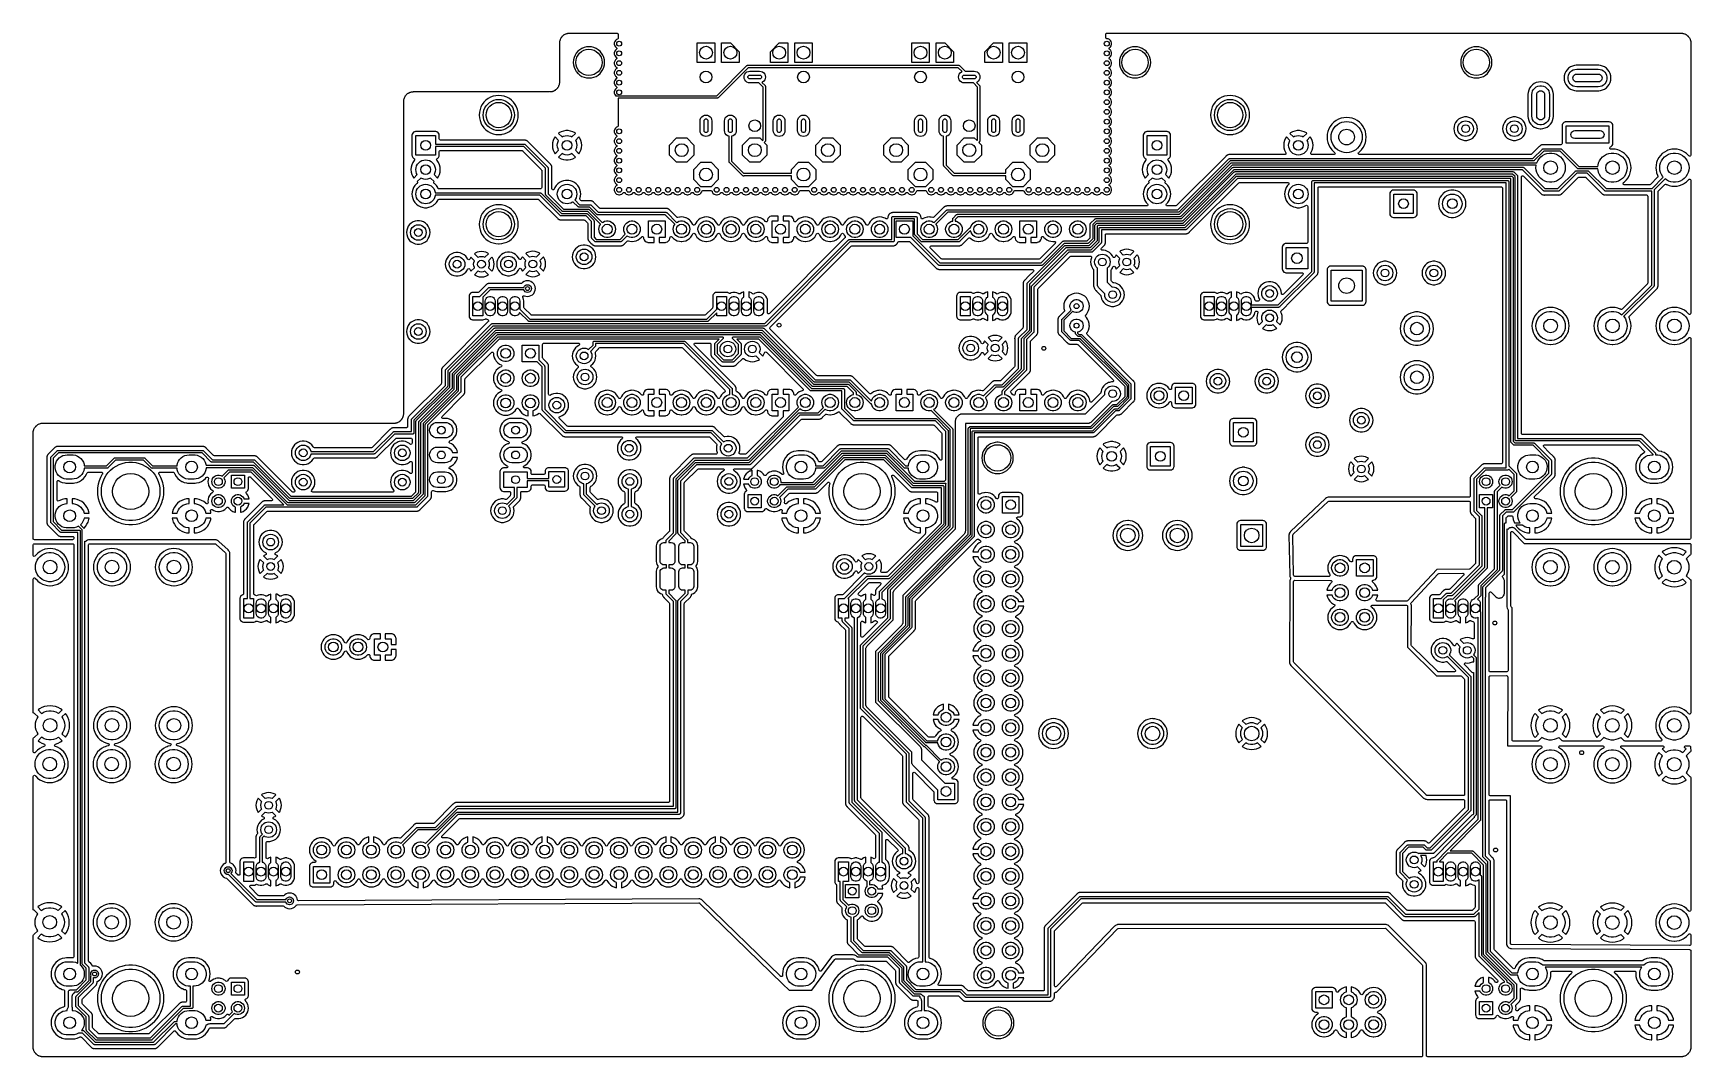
# Model space of a CAD drawing. Extents: x 0.79 to 7.48, y -4.92 to -0.79.
import ezdxf

# ---------------------------------------------------------------- set-up
doc = ezdxf.new("R2010")
doc.units = 0
doc.header["$MEASUREMENT"] = 0
doc.layers.add('BLACK', color=7, linetype='CONTINUOUS')

msp = doc.modelspace()

# ---------------------------------------------------------------- linework, layer by layer
at = {"layer": 'BLACK', "linetype": 'CONTINUOUS'}
for p, q in [((2.92141, -0.803206), (2.92374, -0.800361)), ((2.92374, -0.800361), (2.9239, -0.800185)), ((2.9239, -0.800185), (2.92617, -0.79792)), ((2.92617, -0.79792), (2.92635, -0.797761)), ((2.92635, -0.797761), (2.92919, -0.795426)), ((2.92919, -0.795426), (2.92934, -0.795315)), ((2.92934, -0.795315), (2.93194, -0.79349)), ((2.93194, -0.79349), (2.93219, -0.793337)), ((2.93219, -0.793337), (2.9355, -0.79157)), ((2.9355, -0.79157), (2.93561, -0.791513)), ((2.93561, -0.791513), (2.93827, -0.790274)), ((2.93827, -0.790274), (2.93891, -0.790027)), ((2.93891, -0.790027), (2.94258, -0.788913)), ((2.94258, -0.788913), (2.94521, -0.78821)), ((2.94521, -0.78821), (2.94599, -0.788068)), ((2.94599, -0.788068), (2.95097, -0.787578)), ((2.95097, -0.787578), (2.95265, -0.787431)), ((2.95265, -0.787431), (2.95286, -0.787421)), ((2.95286, -0.787421), (3.14472, -0.787421)), ((3.14472, -0.787421), (3.14736, -0.788196)), ((3.14736, -0.788196), (3.14917, -0.790275)), ((3.14917, -0.790275), (3.14961, -0.792303)), ((3.14961, -0.792303), (3.14961, -0.806723)), ((5.11811, -0.792303), (5.11889, -0.789664)), ((5.11811, -0.805138), (5.11811, -0.792303)), ((5.11889, -0.789664), (5.12096, -0.787862)), ((5.12096, -0.787862), (5.12299, -0.787421)), ((5.12299, -0.787421), (7.44084, -0.787421)), ((7.44084, -0.787421), (7.44105, -0.787431)), ((7.44105, -0.787431), (7.44274, -0.787578)), ((7.44274, -0.787578), (7.44771, -0.788068)), ((7.44771, -0.788068), (7.44849, -0.78821)), ((7.44849, -0.78821), (7.45112, -0.788914)), ((7.45112, -0.788914), (7.45479, -0.790027)), ((7.45479, -0.790027), (7.45543, -0.790274)), ((7.45543, -0.790274), (7.45547, -0.79029)), ((7.45547, -0.79029), (7.45809, -0.791512)), ((7.45809, -0.791512), (7.4582, -0.79157)), ((7.4582, -0.79157), (7.45957, -0.792303)), ((7.45957, -0.792303), (7.46151, -0.793337)), ((7.46151, -0.793337), (7.46176, -0.79349)), ((7.46176, -0.79349), (7.46436, -0.795314)), ((7.46436, -0.795314), (7.46451, -0.795427)), ((7.46451, -0.795427), (7.46735, -0.79776)), ((7.46735, -0.79776), (7.46753, -0.797921)), ((7.46753, -0.797921), (7.4698, -0.800185)), ((7.4698, -0.800185), (7.46996, -0.800362)), ((7.46996, -0.800362), (7.47229, -0.803205)), ((2.91341, -0.826665), (2.91356, -0.824979)), ((2.91341, -0.826878), (2.91341, -0.826665)), ((2.91341, -0.905512), (2.91341, -0.826878)), ((2.91356, -0.824979), (2.91405, -0.820009)), ((2.91405, -0.820009), (2.91419, -0.819225)), ((2.91419, -0.819225), (2.9149, -0.816601)), ((2.9149, -0.816601), (2.91601, -0.81293)), ((2.91601, -0.81293), (2.91626, -0.812285)), ((2.91626, -0.812285), (2.9175, -0.809628)), ((2.9175, -0.809628), (2.91755, -0.809514)), ((2.91755, -0.809514), (2.91932, -0.806207)), ((2.91932, -0.806207), (2.91947, -0.805958)), ((2.91947, -0.805958), (2.92078, -0.804092)), ((2.92078, -0.804092), (2.9213, -0.803353)), ((2.9213, -0.803353), (2.92141, -0.803206)), ((2.98036, -0.86836), (2.97518, -0.876817)), ((2.9868, -0.860818), (2.98036, -0.86836)), ((2.98036, -0.86836), (2.98036, -0.86836)), ((2.99434, -0.854376), (2.9868, -0.860818)), ((3.0028, -0.849194), (2.99434, -0.854376)), ((2.99434, -0.854376), (2.99434, -0.854376)), ((3.01196, -0.845399), (3.0028, -0.849194)), ((3.02161, -0.843083), (3.01196, -0.845399)), ((3.02902, -0.8425), (3.02161, -0.843083)), ((3.03397, -0.8425), (3.02902, -0.8425)), ((3.02902, -0.8425), (3.02902, -0.8425)), ((3.04138, -0.843083), (3.03397, -0.8425)), ((3.03397, -0.8425), (3.03397, -0.8425)), ((3.05103, -0.845399), (3.04138, -0.843083)), ((3.06019, -0.849194), (3.05103, -0.845399)), ((3.06865, -0.854376), (3.06019, -0.849194)), ((3.07062, -0.856058), (3.06865, -0.854376)), ((3.06865, -0.854376), (3.06865, -0.854376)), ((3.07619, -0.860818), (3.07062, -0.856058)), ((3.08084, -0.866261), (3.07619, -0.860818)), ((3.08263, -0.86836), (3.08084, -0.866261)), ((3.08781, -0.876817), (3.08263, -0.86836)), ((3.08263, -0.86836), (3.08263, -0.86836)), ((3.13543, -0.821455), (3.13384, -0.826891)), ((3.13384, -0.826891), (3.13384, -0.832558)), ((3.13384, -0.832558), (3.13543, -0.837994)), ((3.13543, -0.860825), (3.13384, -0.866261)), ((3.13384, -0.866261), (3.13384, -0.871928)), ((3.1385, -0.816688), (3.13543, -0.821455)), ((3.13543, -0.837994), (3.13543, -0.837994)), ((3.13543, -0.837994), (3.1385, -0.842761)), ((3.1385, -0.856058), (3.13543, -0.860825)), ((3.1386, -0.816601), (3.1385, -0.816688)), ((3.1385, -0.842761), (3.14191, -0.84572)), ((3.14191, -0.853099), (3.1385, -0.856058)), ((3.1385, -0.856058), (3.1385, -0.856058)), ((3.14108, -0.814448), (3.1386, -0.816601)), ((3.14278, -0.812977), (3.14108, -0.814448)), ((3.14191, -0.84572), (3.1434, -0.848034)), ((3.1434, -0.850785), (3.14191, -0.853099)), ((3.14675, -0.811163), (3.14278, -0.812977)), ((3.1434, -0.848034), (3.1434, -0.850785)), ((3.14883, -0.809362), (3.14675, -0.811163)), ((3.14961, -0.806723), (3.14883, -0.809362)), ((3.46872, -0.905512), (3.46872, -0.826772)), ((3.46872, -0.826772), (3.53959, -0.826772)), ((3.53959, -0.826772), (3.53959, -0.905512)), ((3.56715, -0.905512), (3.56715, -0.826772)), ((3.56715, -0.826772), (3.60258, -0.826772)), ((3.60258, -0.826772), (3.63801, -0.862205)), ((3.63801, -0.862205), (3.63801, -0.905512)), ((3.764, -0.862205), (3.79943, -0.826772)), ((3.764, -0.905512), (3.764, -0.862205)), ((3.79943, -0.826772), (3.83486, -0.826772)), ((3.83486, -0.826772), (3.83486, -0.905512)), ((3.86242, -0.905512), (3.86242, -0.826772)), ((3.86242, -0.826772), (3.93329, -0.826772)), ((3.93329, -0.826772), (3.93329, -0.905512)), ((4.33465, -0.905512), (4.33465, -0.826772)), ((4.33465, -0.826772), (4.40551, -0.826772)), ((4.40551, -0.826772), (4.40551, -0.905512)), ((4.43307, -0.905512), (4.43307, -0.826772)), ((4.43307, -0.826772), (4.4685, -0.826772)), ((4.4685, -0.826772), (4.50394, -0.862205)), ((4.50394, -0.862205), (4.50394, -0.905512)), ((4.62992, -0.862205), (4.66535, -0.826772)), ((4.62992, -0.905512), (4.62992, -0.862205)), ((4.66535, -0.826772), (4.70079, -0.826772)), ((4.70079, -0.826772), (4.70079, -0.905512)), ((4.72835, -0.905512), (4.72835, -0.826772)), ((4.72835, -0.826772), (4.79921, -0.826772)), ((4.79921, -0.826772), (4.79921, -0.905512)), ((5.11855, -0.807166), (5.11811, -0.805138)), ((5.12035, -0.809245), (5.11855, -0.807166)), ((5.12299, -0.81002), (5.12035, -0.809245)), ((5.12346, -0.81002), (5.12299, -0.81002)), ((5.12451, -0.810171), (5.12346, -0.81002)), ((5.12766, -0.810623), (5.12451, -0.810171)), ((5.12977, -0.811589), (5.12766, -0.810623)), ((5.13281, -0.812977), (5.12977, -0.811589)), ((5.13219, -0.848034), (5.13368, -0.84572)), ((5.13219, -0.850785), (5.13219, -0.848034)), ((5.13368, -0.853099), (5.13219, -0.850785)), ((5.13709, -0.816688), (5.13281, -0.812977)), ((5.13368, -0.84572), (5.13709, -0.842761)), ((5.13709, -0.856058), (5.13368, -0.853099)), ((5.14016, -0.821455), (5.13709, -0.816688)), ((5.13709, -0.842761), (5.14016, -0.837994)), ((5.13865, -0.858478), (5.13709, -0.856058)), ((5.14016, -0.860825), (5.13865, -0.858478)), ((5.14175, -0.826891), (5.14016, -0.821455)), ((5.14016, -0.821455), (5.14016, -0.821455)), ((5.14016, -0.837994), (5.14175, -0.832558)), ((5.14175, -0.866261), (5.14016, -0.860825)), ((5.14175, -0.832558), (5.14175, -0.826891)), ((5.14175, -0.826891), (5.14175, -0.826891)), ((5.14175, -0.826891), (5.14175, -0.826891)), ((5.14175, -0.826891), (5.14175, -0.826891)), ((5.14175, -0.871928), (5.14175, -0.866261)), ((5.14175, -0.866261), (5.14175, -0.866261)), ((5.14175, -0.866261), (5.14175, -0.866261)), ((5.14175, -0.866261), (5.14175, -0.866261)), ((5.18509, -0.86836), (5.1799, -0.876817)), ((5.19153, -0.860818), (5.18509, -0.86836)), ((5.18509, -0.86836), (5.18509, -0.86836)), ((5.19907, -0.854376), (5.19153, -0.860818)), ((5.20753, -0.849194), (5.19907, -0.854376)), ((5.19907, -0.854376), (5.19907, -0.854376)), ((5.21669, -0.845399), (5.20753, -0.849194)), ((5.22633, -0.843083), (5.21669, -0.845399)), ((5.23374, -0.8425), (5.22633, -0.843083)), ((5.2387, -0.8425), (5.23374, -0.8425)), ((5.23374, -0.8425), (5.23374, -0.8425)), ((5.24611, -0.843083), (5.2387, -0.8425)), ((5.2387, -0.8425), (5.2387, -0.8425)), ((5.25575, -0.845399), (5.24611, -0.843083)), ((5.26492, -0.849194), (5.25575, -0.845399)), ((5.27337, -0.854376), (5.26492, -0.849194)), ((5.27534, -0.856058), (5.27337, -0.854376)), ((5.27337, -0.854376), (5.27337, -0.854376)), ((5.28091, -0.860818), (5.27534, -0.856058)), ((5.28556, -0.866261), (5.28091, -0.860818)), ((5.28736, -0.86836), (5.28556, -0.866261)), ((5.29254, -0.876817), (5.28736, -0.86836)), ((5.28736, -0.86836), (5.28736, -0.86836)), ((6.56304, -0.86836), (6.55786, -0.876817)), ((6.56948, -0.860818), (6.56304, -0.86836)), ((6.56304, -0.86836), (6.56304, -0.86836)), ((6.57702, -0.854376), (6.56948, -0.860818)), ((6.58548, -0.849194), (6.57702, -0.854376)), ((6.57702, -0.854376), (6.57702, -0.854376)), ((6.59464, -0.845399), (6.58548, -0.849194)), ((6.60429, -0.843083), (6.59464, -0.845399)), ((6.6117, -0.8425), (6.60429, -0.843083)), ((6.61665, -0.8425), (6.6117, -0.8425)), ((6.6117, -0.8425), (6.6117, -0.8425)), ((6.62406, -0.843083), (6.61665, -0.8425)), ((6.61665, -0.8425), (6.61665, -0.8425)), ((6.63371, -0.845399), (6.62406, -0.843083)), ((6.64287, -0.849194), (6.63371, -0.845399)), ((6.65132, -0.854376), (6.64287, -0.849194)), ((6.65133, -0.854376), (6.65132, -0.854376)), ((6.65329, -0.856058), (6.65133, -0.854376)), ((6.65887, -0.860818), (6.65329, -0.856058)), ((6.66352, -0.866261), (6.65887, -0.860818)), ((6.66531, -0.86836), (6.66352, -0.866261)), ((6.67049, -0.876817), (6.66531, -0.86836)), ((6.66531, -0.86836), (6.66531, -0.86836)), ((7.47229, -0.803205), (7.4724, -0.803353)), ((7.4724, -0.803353), (7.47423, -0.805958)), ((7.47423, -0.805958), (7.47438, -0.806208)), ((7.47438, -0.806208), (7.47615, -0.809512)), ((7.47615, -0.809512), (7.47621, -0.809631)), ((7.47621, -0.809631), (7.47744, -0.812285)), ((7.47744, -0.812285), (7.47769, -0.812931)), ((7.47769, -0.812931), (7.4788, -0.816601)), ((7.4788, -0.816601), (7.47951, -0.819224)), ((7.47951, -0.819224), (7.47965, -0.820009)), ((7.47965, -0.820009), (7.48014, -0.824982)), ((7.48014, -0.824982), (7.48029, -0.826665)), ((7.48029, -0.826665), (7.4803, -0.826878)), ((7.4803, -0.826878), (7.4803, -1.27978)), ((2.91341, -0.98161), (2.91341, -0.905512)), ((2.96907, -0.895624), (2.96829, -0.905512)), ((2.96829, -0.905512), (2.96907, -0.9154)), ((2.97138, -0.88598), (2.96907, -0.895624)), ((2.96907, -0.9154), (2.97138, -0.925044)), ((2.97518, -0.876817), (2.97138, -0.88598)), ((2.97138, -0.925044), (2.97518, -0.934207)), ((2.97518, -0.934207), (2.98036, -0.942664)), ((3.08263, -0.942664), (3.08781, -0.934207)), ((3.09001, -0.882131), (3.08781, -0.876817)), ((3.08781, -0.934207), (3.09161, -0.925044)), ((3.09161, -0.88598), (3.09001, -0.882131)), ((3.09392, -0.895624), (3.09161, -0.88598)), ((3.09161, -0.925044), (3.09392, -0.9154)), ((3.0947, -0.905512), (3.09392, -0.895624)), ((3.09392, -0.9154), (3.0947, -0.905512)), ((3.13384, -0.871928), (3.13543, -0.877364)), ((3.13543, -0.900195), (3.13384, -0.905631)), ((3.13384, -0.905631), (3.13384, -0.911298)), ((3.13384, -0.911298), (3.13543, -0.916734)), ((3.13543, -0.877364), (3.13543, -0.877364)), ((3.13543, -0.877364), (3.1385, -0.882131)), ((3.1385, -0.895428), (3.13543, -0.900195)), ((3.13543, -0.916734), (3.13605, -0.917695)), ((3.1385, -0.934798), (3.13543, -0.939565)), ((3.13605, -0.917695), (3.1385, -0.921501)), ((3.1385, -0.882131), (3.14191, -0.88509)), ((3.14191, -0.892469), (3.1385, -0.895428)), ((3.1385, -0.921501), (3.14191, -0.92446)), ((3.14191, -0.931839), (3.1385, -0.934798)), ((3.14191, -0.88509), (3.14191, -0.88509)), ((3.14191, -0.88509), (3.1434, -0.887404)), ((3.1434, -0.890155), (3.14191, -0.892469)), ((3.14191, -0.92446), (3.1434, -0.926774)), ((3.1434, -0.929525), (3.14191, -0.931839)), ((3.1434, -0.887404), (3.1434, -0.890155)), ((3.1434, -0.926774), (3.1434, -0.929525)), ((3.53959, -0.905512), (3.46872, -0.905512)), ((3.54725, -1.03996), (3.66875, -0.918457)), ((3.67427, -0.926858), (3.55277, -1.04836)), ((3.63801, -0.905512), (3.56715, -0.905512)), ((3.66875, -0.918457), (3.66945, -0.917931)), ((3.66945, -0.917931), (3.66957, -0.917797)), ((3.66957, -0.917797), (3.66967, -0.917767)), ((3.66967, -0.917767), (3.66987, -0.917618)), ((3.66987, -0.917618), (3.67106, -0.917359)), ((3.67106, -0.917359), (3.67223, -0.917016)), ((3.67223, -0.917016), (4.5243, -0.917016)), ((4.52226, -0.926858), (3.67427, -0.926858)), ((3.83486, -0.905512), (3.764, -0.905512)), ((3.93329, -0.905512), (3.86242, -0.905512)), ((4.40551, -0.905512), (4.33465, -0.905512)), ((4.50394, -0.905512), (4.43307, -0.905512)), ((4.53832, -0.942915), (4.52226, -0.926858)), ((4.5243, -0.917016), (4.52517, -0.917141)), ((4.52517, -0.917141), (4.52535, -0.917128)), ((4.52535, -0.917128), (4.52544, -0.91718)), ((4.52544, -0.91718), (4.52569, -0.917215)), ((4.52569, -0.917215), (4.52671, -0.917874)), ((4.52671, -0.917874), (4.52778, -0.918457)), ((4.52778, -0.918457), (4.55027, -0.940945)), ((4.70079, -0.905512), (4.62992, -0.905512)), ((4.79921, -0.905512), (4.72835, -0.905512)), ((5.13219, -0.887404), (5.13368, -0.88509)), ((5.13219, -0.890155), (5.13219, -0.887404)), ((5.13368, -0.892469), (5.13219, -0.890155)), ((5.13219, -0.926774), (5.13368, -0.92446)), ((5.13219, -0.929525), (5.13219, -0.926774)), ((5.13368, -0.931839), (5.13219, -0.929525)), ((5.13368, -0.88509), (5.13709, -0.882131)), ((5.13709, -0.895428), (5.13368, -0.892469)), ((5.13368, -0.92446), (5.13709, -0.921501)), ((5.13368, -0.92446), (5.13368, -0.92446)), ((5.13709, -0.934798), (5.13368, -0.931839)), ((5.13709, -0.882131), (5.14016, -0.877364)), ((5.13722, -0.895624), (5.13709, -0.895428)), ((5.13709, -0.921501), (5.14016, -0.916734)), ((5.14016, -0.939565), (5.13709, -0.934798)), ((5.14016, -0.900195), (5.13722, -0.895624)), ((5.14016, -0.877364), (5.14175, -0.871928)), ((5.14172, -0.905512), (5.14016, -0.900195)), ((5.14016, -0.916734), (5.14175, -0.911298)), ((5.14175, -0.905631), (5.14172, -0.905512)), ((5.14175, -0.911298), (5.14175, -0.905631)), ((5.14175, -0.905631), (5.14175, -0.905631)), ((5.14175, -0.905631), (5.14175, -0.905631)), ((5.17379, -0.895624), (5.17301, -0.905512)), ((5.17301, -0.905512), (5.17379, -0.9154)), ((5.17611, -0.88598), (5.17379, -0.895624)), ((5.17379, -0.9154), (5.17611, -0.925044)), ((5.1799, -0.876817), (5.17611, -0.88598)), ((5.17611, -0.925044), (5.1799, -0.934207)), ((5.1799, -0.934207), (5.18509, -0.942664)), ((5.28736, -0.942664), (5.29254, -0.934207)), ((5.29474, -0.882131), (5.29254, -0.876817)), ((5.29254, -0.934207), (5.29633, -0.925044)), ((5.29633, -0.88598), (5.29474, -0.882131)), ((5.29865, -0.895624), (5.29633, -0.88598)), ((5.29633, -0.925044), (5.29865, -0.9154)), ((5.29943, -0.905512), (5.29865, -0.895624)), ((5.29865, -0.9154), (5.29943, -0.905512)), ((6.55174, -0.895624), (6.55097, -0.905512)), ((6.55097, -0.905512), (6.55174, -0.9154)), ((6.55406, -0.88598), (6.55174, -0.895624)), ((6.55174, -0.9154), (6.55406, -0.925044)), ((6.55786, -0.876817), (6.55406, -0.88598)), ((6.55406, -0.925044), (6.55786, -0.934207)), ((6.55786, -0.934207), (6.56304, -0.942664)), ((6.66531, -0.942664), (6.67049, -0.934207)), ((6.67269, -0.882131), (6.67049, -0.876817)), ((6.67049, -0.934207), (6.67429, -0.925044)), ((6.67429, -0.88598), (6.67269, -0.882131)), ((6.6766, -0.895624), (6.67429, -0.88598)), ((6.67429, -0.925044), (6.6766, -0.9154)), ((6.67738, -0.905512), (6.6766, -0.895624)), ((6.6766, -0.9154), (6.67738, -0.905512)), ((6.98031, -0.935467), (6.97517, -0.942806)), ((6.98665, -0.929132), (6.98031, -0.935467)), ((6.99399, -0.923993), (6.98665, -0.929132)), ((7.00211, -0.920207), (6.99399, -0.923993)), ((6.99399, -0.923993), (6.99399, -0.923993)), ((6.99886, -0.939838), (7.00527, -0.936134)), ((7.01076, -0.917888), (7.00211, -0.920207)), ((7.00211, -0.920207), (7.00211, -0.920207)), ((7.00527, -0.936134), (7.01232, -0.933845)), ((7.01745, -0.917303), (7.01076, -0.917888)), ((7.01076, -0.917888), (7.01076, -0.917888)), ((7.01232, -0.933845), (7.01969, -0.933071)), ((7.10853, -0.917303), (7.01745, -0.917303)), ((7.01969, -0.933071), (7.1063, -0.933071)), ((7.1063, -0.933071), (7.11367, -0.933845)), ((7.11522, -0.917888), (7.10853, -0.917303)), ((7.11367, -0.933845), (7.12071, -0.936134)), ((7.12388, -0.920207), (7.11522, -0.917888)), ((7.11522, -0.917888), (7.11522, -0.917888)), ((7.12071, -0.936134), (7.12713, -0.939838)), ((7.132, -0.923993), (7.12388, -0.920207)), ((7.12388, -0.920207), (7.12388, -0.920207)), ((7.13934, -0.929132), (7.132, -0.923993)), ((7.132, -0.923993), (7.132, -0.923993)), ((7.14567, -0.935467), (7.13934, -0.929132)), ((7.15081, -0.942806), (7.14567, -0.935467)), ((7.14567, -0.935467), (7.14567, -0.935467)), ((2.90793, -1.00429), (2.90985, -1.00096)), ((2.90985, -1.00096), (2.91046, -0.999287)), ((2.90985, -1.00096), (2.90985, -1.00096)), ((2.90985, -1.00096), (2.90985, -1.00096)), ((2.91046, -0.999287), (2.91074, -0.998656)), ((2.91074, -0.998656), (2.91096, -0.998255)), ((2.91096, -0.998255), (2.9111, -0.997543)), ((2.9111, -0.997543), (2.91221, -0.994486)), ((2.91221, -0.994486), (2.91267, -0.991844)), ((2.91221, -0.994486), (2.91221, -0.994486)), ((2.91221, -0.994486), (2.91221, -0.994486)), ((2.91267, -0.991844), (2.91274, -0.99156)), ((2.91274, -0.99156), (2.91296, -0.990845)), ((2.91296, -0.990845), (2.91297, -0.990183)), ((2.91297, -0.990183), (2.91341, -0.987698)), ((2.91356, -0.982508), (2.91341, -0.98161)), ((2.91341, -0.984172), (2.91342, -0.983932)), ((2.91341, -0.984232), (2.91341, -0.984172)), ((2.91341, -0.984252), (2.91341, -0.984232)), ((2.91341, -0.987698), (2.91341, -0.984252)), ((2.91342, -0.983932), (2.91356, -0.982508)), ((2.98036, -0.942664), (2.98036, -0.942664)), ((2.98036, -0.942664), (2.98118, -0.943624)), ((2.98118, -0.943624), (2.9868, -0.950206)), ((2.9868, -0.950206), (2.98902, -0.9521)), ((2.98902, -0.9521), (2.99434, -0.956647)), ((2.99434, -0.956647), (2.99434, -0.956647)), ((2.99434, -0.956647), (2.99514, -0.957137)), ((2.99514, -0.957137), (3.0028, -0.961829)), ((3.0028, -0.961829), (3.01196, -0.965625)), ((3.01196, -0.965625), (3.01196, -0.965625)), ((3.01196, -0.965625), (3.02161, -0.96794)), ((3.02161, -0.96794), (3.02775, -0.968424)), ((3.02775, -0.968424), (3.02902, -0.968524)), ((3.02902, -0.968524), (3.02902, -0.968524)), ((3.02902, -0.968524), (3.03397, -0.968524)), ((3.03397, -0.968524), (3.03514, -0.968432)), ((3.03514, -0.968432), (3.04138, -0.96794)), ((3.04138, -0.96794), (3.05103, -0.965625)), ((3.05103, -0.965625), (3.06019, -0.961829)), ((3.06019, -0.961829), (3.06865, -0.956647)), ((3.06865, -0.956647), (3.07619, -0.950206)), ((3.07619, -0.950206), (3.08263, -0.942664)), ((3.13543, -0.939565), (3.13384, -0.945001)), ((3.13384, -0.945001), (3.13384, -0.950668)), ((3.13384, -0.950668), (3.13543, -0.956104)), ((3.13543, -0.978935), (3.13384, -0.984371)), ((3.13384, -0.984371), (3.13384, -0.990038)), ((3.13384, -0.990038), (3.13543, -0.995474)), ((3.13543, -0.956104), (3.13543, -0.956104)), ((3.13543, -0.956104), (3.1385, -0.960871)), ((3.1385, -0.974168), (3.13543, -0.978935)), ((3.13543, -0.995474), (3.13543, -0.995475)), ((3.13543, -0.995475), (3.1385, -1.00024)), ((3.1385, -0.960871), (3.14066, -0.962743)), ((3.14191, -0.971209), (3.1385, -0.974168)), ((3.1385, -0.974168), (3.1385, -0.974168)), ((3.1385, -1.00024), (3.14191, -1.0032)), ((3.14066, -0.962743), (3.14191, -0.96383)), ((3.14191, -0.96383), (3.1434, -0.966144)), ((3.1434, -0.968895), (3.14191, -0.971209)), ((3.14191, -1.0032), (3.14191, -1.0032)), ((3.14191, -1.0032), (3.1434, -1.00551)), ((3.1434, -0.966144), (3.1434, -0.968895)), ((3.65748, -0.964567), (3.65829, -0.958453)), ((3.65829, -0.970681), (3.65748, -0.964567)), ((3.65829, -0.958453), (3.66065, -0.952756)), ((3.66065, -0.976378), (3.65829, -0.970681)), ((3.66065, -0.952756), (3.6644, -0.947864)), ((3.6644, -0.98127), (3.66065, -0.976378)), ((3.6644, -0.947864), (3.66929, -0.94411)), ((3.66929, -0.985024), (3.6644, -0.98127)), ((3.66929, -0.94411), (3.67499, -0.94175)), ((3.67499, -0.987384), (3.66929, -0.985024)), ((3.67343, -0.962815), (3.67495, -0.959658)), ((3.67343, -0.966319), (3.67343, -0.962815)), ((3.67495, -0.969476), (3.67343, -0.966319)), ((3.67495, -0.959658), (3.67769, -0.957473)), ((3.67769, -0.971661), (3.67495, -0.969476)), ((3.67499, -0.94175), (3.6811, -0.940945)), ((3.6811, -0.988189), (3.67499, -0.987384)), ((3.67769, -0.957473), (3.6811, -0.956693)), ((3.6811, -0.972441), (3.67769, -0.971661)), ((3.6811, -0.940945), (3.72047, -0.940945)), ((3.6811, -0.956693), (3.72047, -0.956693)), ((3.72047, -0.972441), (3.6811, -0.972441)), ((3.71745, -0.988189), (3.6811, -0.988189)), ((3.73425, -1.00499), (3.71745, -0.988189)), ((3.72047, -0.940945), (3.72659, -0.94175)), ((3.72047, -0.956693), (3.72389, -0.957473)), ((3.72389, -0.971661), (3.72047, -0.972441)), ((3.72389, -0.957473), (3.72663, -0.959658)), ((3.72663, -0.969476), (3.72389, -0.971661)), ((3.72659, -0.94175), (3.73228, -0.94411)), ((3.72663, -0.959658), (3.72815, -0.962815)), ((3.72815, -0.966319), (3.72663, -0.969476)), ((3.72815, -0.962815), (3.72815, -0.966319)), ((3.73228, -0.985024), (3.7294, -0.986219)), ((3.7294, -0.986219), (3.74265, -0.999473)), ((3.73228, -0.94411), (3.73718, -0.947864)), ((3.73718, -0.98127), (3.73228, -0.985024)), ((3.73718, -0.947864), (3.74093, -0.952756)), ((3.74093, -0.976378), (3.73718, -0.98127)), ((3.74093, -0.952756), (3.74329, -0.958453)), ((3.74329, -0.970681), (3.74093, -0.976378)), ((3.74265, -0.999473), (3.74318, -1.00018)), ((3.74318, -1.00018), (3.74331, -1.00029)), ((3.74329, -0.958453), (3.74409, -0.964567)), ((3.74409, -0.964567), (3.74329, -0.970681)), ((3.74331, -1.00029), (3.74334, -1.0004)), ((3.74334, -1.0004), (3.74349, -1.00059)), ((3.74349, -1.00059), (3.74375, -1.00178)), ((3.74375, -1.00178), (3.74409, -1.00295)), ((3.74409, -1.00295), (3.74409, -1.22167)), ((4.52362, -0.964567), (4.52443, -0.958453)), ((4.52443, -0.970681), (4.52362, -0.964567)), ((4.52443, -0.958453), (4.52679, -0.952756)), ((4.52679, -0.976378), (4.52443, -0.970681)), ((4.52679, -0.952756), (4.53054, -0.947864)), ((4.53054, -0.98127), (4.52679, -0.976378)), ((4.53054, -0.947864), (4.53543, -0.94411)), ((4.53543, -0.985024), (4.53054, -0.98127)), ((4.53543, -0.94411), (4.53832, -0.942915)), ((4.54113, -0.987384), (4.53543, -0.985024)), ((4.53957, -0.962815), (4.54109, -0.959658)), ((4.53957, -0.966319), (4.53957, -0.962815)), ((4.54109, -0.969476), (4.53957, -0.966319)), ((4.54109, -0.959658), (4.54383, -0.957473)), ((4.54383, -0.971661), (4.54109, -0.969476)), ((4.54724, -0.988189), (4.54113, -0.987384)), ((4.54383, -0.957473), (4.54724, -0.956693)), ((4.54724, -0.972441), (4.54383, -0.971661)), ((4.54724, -0.956693), (4.58661, -0.956693)), ((4.58661, -0.972441), (4.54724, -0.972441)), ((4.58359, -0.988189), (4.54724, -0.988189)), ((4.55027, -0.940945), (4.58661, -0.940945)), ((4.60039, -1.00499), (4.58359, -0.988189)), ((4.58661, -0.940945), (4.59273, -0.94175)), ((4.58661, -0.956693), (4.59003, -0.957473)), ((4.59003, -0.971661), (4.58661, -0.972441)), ((4.59003, -0.957473), (4.59277, -0.959658)), ((4.59277, -0.969476), (4.59003, -0.971661)), ((4.59273, -0.94175), (4.59843, -0.94411)), ((4.59277, -0.959658), (4.59429, -0.962815)), ((4.59429, -0.966319), (4.59277, -0.969476)), ((4.59429, -0.962815), (4.59429, -0.966319)), ((4.59843, -0.985024), (4.59554, -0.986219)), ((4.59554, -0.986219), (4.60879, -0.999473)), ((4.59843, -0.94411), (4.60332, -0.947864)), ((4.60332, -0.98127), (4.59843, -0.985024)), ((4.60332, -0.947864), (4.60707, -0.952756)), ((4.60707, -0.976378), (4.60332, -0.98127)), ((4.60707, -0.952756), (4.60943, -0.958453)), ((4.60943, -0.970681), (4.60707, -0.976378)), ((4.60879, -0.999473), (4.60932, -1.00018)), ((4.60932, -1.00018), (4.60945, -1.00029)), ((4.60943, -0.958453), (4.61024, -0.964567)), ((4.61024, -0.964567), (4.60943, -0.970681)), ((4.60945, -1.00029), (4.60949, -1.0004)), ((4.60949, -1.0004), (4.60963, -1.00059)), ((4.60963, -1.00059), (4.60989, -1.00178)), ((4.60989, -1.00178), (4.61024, -1.00295)), ((4.61024, -1.00295), (4.61024, -1.22146)), ((5.13219, -0.966144), (5.13368, -0.96383)), ((5.13219, -0.968895), (5.13219, -0.966144)), ((5.13368, -0.971209), (5.13219, -0.968895)), ((5.13219, -1.00551), (5.13368, -1.0032)), ((5.13368, -0.96383), (5.13493, -0.962743)), ((5.13368, -0.96383), (5.13368, -0.96383)), ((5.13641, -0.973578), (5.13368, -0.971209)), ((5.13368, -1.0032), (5.13709, -1.00024)), ((5.13493, -0.962743), (5.13709, -0.960871)), ((5.13709, -0.974168), (5.13641, -0.973578)), ((5.13709, -0.960871), (5.14016, -0.956104)), ((5.14016, -0.978935), (5.13709, -0.974168)), ((5.13709, -1.00024), (5.14016, -0.995475)), ((5.14175, -0.945001), (5.14016, -0.939565)), ((5.14016, -0.939565), (5.14016, -0.939565)), ((5.14016, -0.956104), (5.14175, -0.950668)), ((5.14175, -0.984371), (5.14016, -0.978935)), ((5.14016, -0.978935), (5.14016, -0.978935)), ((5.14016, -0.995475), (5.14175, -0.990038)), ((5.14175, -0.945002), (5.14175, -0.945001)), ((5.14175, -0.945001), (5.14175, -0.945001)), ((5.14175, -0.945001), (5.14175, -0.945001)), ((5.14175, -0.950668), (5.14175, -0.945002)), ((5.14175, -0.984372), (5.14175, -0.984371)), ((5.14175, -0.990038), (5.14175, -0.984372)), ((5.14175, -0.984372), (5.14175, -0.984372)), ((5.14175, -0.984372), (5.14175, -0.984372)), ((5.18509, -0.942664), (5.18509, -0.942664)), ((5.18509, -0.942664), (5.18591, -0.943624)), ((5.18591, -0.943624), (5.19153, -0.950206)), ((5.19153, -0.950206), (5.19374, -0.9521)), ((5.19374, -0.9521), (5.19907, -0.956647)), ((5.19907, -0.956647), (5.19907, -0.956647)), ((5.19907, -0.956647), (5.19987, -0.957137)), ((5.19987, -0.957137), (5.20753, -0.961829)), ((5.20753, -0.961829), (5.21669, -0.965625)), ((5.21669, -0.965625), (5.21669, -0.965625)), ((5.21669, -0.965625), (5.22633, -0.96794)), ((5.22633, -0.96794), (5.23248, -0.968424)), ((5.23248, -0.968424), (5.23374, -0.968524)), ((5.23374, -0.968524), (5.23374, -0.968524)), ((5.23374, -0.968524), (5.2387, -0.968524)), ((5.2387, -0.968524), (5.23986, -0.968432)), ((5.23986, -0.968432), (5.24611, -0.96794)), ((5.24611, -0.96794), (5.25575, -0.965625)), ((5.25575, -0.965625), (5.26492, -0.961829)), ((5.26492, -0.961829), (5.27337, -0.956647)), ((5.27337, -0.956647), (5.28091, -0.950206)), ((5.28091, -0.950206), (5.28736, -0.942664)), ((6.56304, -0.942664), (6.56304, -0.942664)), ((6.56304, -0.942664), (6.56386, -0.943624)), ((6.56386, -0.943624), (6.56948, -0.950206)), ((6.56948, -0.950206), (6.5717, -0.9521)), ((6.5717, -0.9521), (6.57702, -0.956647)), ((6.57702, -0.956647), (6.57702, -0.956647)), ((6.57702, -0.956647), (6.57782, -0.957137)), ((6.57782, -0.957137), (6.58548, -0.961829)), ((6.58548, -0.961829), (6.59464, -0.965625)), ((6.59464, -0.965625), (6.59464, -0.965625)), ((6.59464, -0.965625), (6.60429, -0.96794)), ((6.60429, -0.96794), (6.61043, -0.968424)), ((6.61043, -0.968424), (6.6117, -0.968524)), ((6.6117, -0.968524), (6.6117, -0.968524)), ((6.6117, -0.968524), (6.61665, -0.968524)), ((6.61665, -0.968524), (6.6169, -0.968504)), ((6.6169, -0.968504), (6.61782, -0.968432)), ((6.61782, -0.968432), (6.62406, -0.96794)), ((6.62406, -0.96794), (6.63371, -0.965625)), ((6.63371, -0.965625), (6.64287, -0.961829)), ((6.64287, -0.961829), (6.65133, -0.956647)), ((6.65133, -0.956647), (6.65887, -0.950206)), ((6.65887, -0.950206), (6.66531, -0.942664)), ((6.83464, -1.0024), (6.82951, -1.00973)), ((6.84098, -0.996061), (6.83464, -1.0024)), ((6.84832, -0.990923), (6.84098, -0.996061)), ((6.85644, -0.987136), (6.84832, -0.990922)), ((6.84832, -0.990922), (6.84832, -0.990923)), ((6.8563, -1.00475), (6.86307, -1.00173)), ((6.86509, -0.984818), (6.85644, -0.987136)), ((6.85644, -0.987136), (6.85644, -0.987136)), ((6.86307, -1.00173), (6.87031, -1.00019)), ((6.87402, -0.984037), (6.86509, -0.984817)), ((6.86509, -0.984817), (6.86509, -0.984818)), ((6.87031, -1.00019), (6.87772, -1.00019)), ((6.88294, -0.984817), (6.87402, -0.984037)), ((6.87402, -0.984037), (6.87402, -0.984037)), ((6.87772, -1.00019), (6.88497, -1.00173)), ((6.88294, -0.984818), (6.88294, -0.984817)), ((6.88294, -0.984817), (6.88294, -0.984817)), ((6.89159, -0.987136), (6.88294, -0.984818)), ((6.88294, -0.984818), (6.88294, -0.984818)), ((6.88294, -0.984818), (6.88294, -0.984818)), ((6.88497, -1.00173), (6.89173, -1.00475)), ((6.89971, -0.990922), (6.89159, -0.987136)), ((6.89159, -0.987136), (6.89159, -0.987136)), ((6.89971, -0.990923), (6.89971, -0.990922)), ((6.90705, -0.996061), (6.89971, -0.990923)), ((6.91339, -1.0024), (6.90705, -0.996061)), ((6.91853, -1.00973), (6.91339, -1.0024)), ((6.91339, -1.0024), (6.91339, -1.0024)), ((6.96907, -0.959579), (6.96829, -0.968504)), ((6.96829, -0.968504), (6.96829, -0.968504)), ((6.96829, -0.968504), (6.96907, -0.977429)), ((6.97139, -0.950926), (6.96907, -0.959579)), ((6.96907, -0.959579), (6.96907, -0.959579)), ((6.96907, -0.977429), (6.96907, -0.977429)), ((6.96907, -0.977429), (6.97139, -0.986082)), ((6.97517, -0.942806), (6.97139, -0.950925)), ((6.97139, -0.950925), (6.97139, -0.950926)), ((6.97139, -0.986082), (6.97139, -0.986083)), ((6.97139, -0.986083), (6.97517, -0.994202)), ((6.97517, -0.942806), (6.97517, -0.942806)), ((6.97517, -0.994202), (6.97517, -0.994202)), ((6.97517, -0.994202), (6.98031, -1.00154)), ((6.98031, -1.00154), (6.98665, -1.00788)), ((6.98445, -0.9648), (6.98599, -0.957555)), ((6.98445, -0.972208), (6.98445, -0.9648)), ((6.98599, -0.979453), (6.98445, -0.972208)), ((6.98599, -0.957555), (6.989, -0.950787)), ((6.989, -0.98622), (6.98599, -0.979453)), ((6.989, -0.950787), (6.99335, -0.944795)), ((6.99335, -0.992213), (6.989, -0.98622)), ((6.99335, -0.944795), (6.99886, -0.939838)), ((6.99886, -0.99717), (6.99335, -0.992213)), ((7.00527, -1.00087), (6.99886, -0.99717)), ((7.00394, -0.968504), (7.00471, -0.963638)), ((7.00471, -0.97337), (7.00394, -0.968504)), ((7.00471, -0.963638), (7.00694, -0.959247)), ((7.00694, -0.97776), (7.00471, -0.97337)), ((7.01232, -1.00316), (7.00527, -1.00087)), ((7.00694, -0.959247), (7.01043, -0.955764)), ((7.01043, -0.981244), (7.00694, -0.97776)), ((7.01043, -0.955764), (7.01482, -0.953527)), ((7.01482, -0.983481), (7.01043, -0.981244)), ((7.01969, -1.00394), (7.01232, -1.00316)), ((7.01482, -0.953527), (7.01969, -0.952756)), ((7.01969, -0.984252), (7.01482, -0.983481)), ((7.01969, -0.952756), (7.1063, -0.952756)), ((7.1063, -0.984252), (7.01969, -0.984252)), ((7.1063, -0.952756), (7.11117, -0.953527)), ((7.11117, -0.983481), (7.1063, -0.984252)), ((7.11367, -1.00316), (7.1063, -1.00394)), ((7.11117, -0.953527), (7.11556, -0.955764)), ((7.11556, -0.981244), (7.11117, -0.983481)), ((7.12071, -1.00087), (7.11367, -1.00316)), ((7.11556, -0.955764), (7.11904, -0.959247)), ((7.11904, -0.97776), (7.11556, -0.981244)), ((7.11904, -0.959247), (7.12128, -0.963638)), ((7.12128, -0.97337), (7.11904, -0.97776)), ((7.12713, -0.99717), (7.12071, -1.00087)), ((7.12128, -0.963638), (7.12205, -0.968504)), ((7.12205, -0.968504), (7.12128, -0.97337)), ((7.12713, -0.939838), (7.13263, -0.944795)), ((7.13263, -0.992213), (7.12713, -0.99717)), ((7.13263, -0.944795), (7.13699, -0.950787)), ((7.13699, -0.98622), (7.13263, -0.992213)), ((7.13699, -0.950787), (7.14, -0.957555)), ((7.14, -0.979453), (7.13699, -0.98622)), ((7.13934, -1.00788), (7.14567, -1.00154)), ((7.14, -0.957555), (7.14154, -0.9648)), ((7.14154, -0.972208), (7.14, -0.979453)), ((7.14154, -0.9648), (7.14154, -0.972208)), ((7.14567, -1.00154), (7.15081, -0.994202)), ((7.1546, -0.950925), (7.15081, -0.942806)), ((7.15081, -0.994202), (7.1546, -0.986083)), ((7.15691, -0.959579), (7.1546, -0.950925)), ((7.1546, -0.986083), (7.15691, -0.977429)), ((7.15718, -0.962562), (7.15691, -0.959579)), ((7.15691, -0.977429), (7.1577, -0.968504)), ((7.15765, -0.96794), (7.15718, -0.962562)), ((7.1577, -0.968504), (7.15765, -0.96794)), ((2.28348, -1.0631), (2.28349, -1.06289)), ((2.28348, -1.11811), (2.28348, -1.0631)), ((2.28349, -1.06289), (2.28364, -1.0612)), ((2.28364, -1.0612), (2.28413, -1.05623)), ((2.28413, -1.05623), (2.28427, -1.05545)), ((2.28427, -1.05545), (2.28498, -1.05282)), ((2.28498, -1.05282), (2.28609, -1.04915)), ((2.28609, -1.04915), (2.28634, -1.04851)), ((2.28634, -1.04851), (2.28758, -1.04585)), ((2.28758, -1.04585), (2.28763, -1.04573)), ((2.28763, -1.04573), (2.2894, -1.04243)), ((2.2894, -1.04243), (2.28955, -1.04218)), ((2.28955, -1.04218), (2.29086, -1.04031)), ((2.29086, -1.04031), (2.29138, -1.03957)), ((2.29138, -1.03957), (2.29149, -1.03943)), ((2.29149, -1.03943), (2.29382, -1.03658)), ((2.29382, -1.03658), (2.29398, -1.03641)), ((2.29398, -1.03641), (2.29625, -1.03414)), ((2.29625, -1.03414), (2.29642, -1.03398)), ((2.29642, -1.03398), (2.29927, -1.03165)), ((2.29927, -1.03165), (2.29942, -1.03154)), ((2.29942, -1.03154), (2.30202, -1.02971)), ((2.30202, -1.02971), (2.30227, -1.02956)), ((2.30227, -1.02956), (2.30558, -1.02779)), ((2.30558, -1.02779), (2.30569, -1.02773)), ((2.30569, -1.02773), (2.30835, -1.02649)), ((2.30835, -1.02649), (2.30899, -1.02625)), ((2.30899, -1.02625), (2.31266, -1.02513)), ((2.31266, -1.02513), (2.31529, -1.02443)), ((2.31529, -1.02443), (2.31607, -1.02429)), ((2.31607, -1.02429), (2.32104, -1.0238)), ((2.32104, -1.0238), (2.32273, -1.02365)), ((2.32273, -1.02365), (2.32294, -1.02364)), ((2.32294, -1.02364), (2.87137, -1.02364)), ((2.60765, -1.0664), (2.6009, -1.07542)), ((2.61561, -1.05844), (2.60765, -1.0664)), ((2.60765, -1.0664), (2.60765, -1.0664)), ((2.62463, -1.05168), (2.61561, -1.05844)), ((2.61561, -1.05844), (2.61561, -1.05844)), ((2.62278, -1.07357), (2.6303, -1.06715)), ((2.63452, -1.04628), (2.62463, -1.05168)), ((2.62463, -1.05168), (2.62463, -1.05168)), ((2.6303, -1.06715), (2.63872, -1.06198)), ((2.64508, -1.04235), (2.63452, -1.04628)), ((2.63872, -1.06198), (2.64786, -1.0582)), ((2.65609, -1.03995), (2.64508, -1.04235)), ((2.64786, -1.0582), (2.65747, -1.05589)), ((2.66732, -1.03915), (2.65609, -1.03995)), ((2.65747, -1.05589), (2.66732, -1.05512)), ((2.67856, -1.03995), (2.66732, -1.03915)), ((2.66732, -1.03915), (2.66732, -1.03915)), ((2.66732, -1.05512), (2.67718, -1.05589)), ((2.67718, -1.05589), (2.68679, -1.0582)), ((2.68957, -1.04235), (2.67856, -1.03995)), ((2.68679, -1.0582), (2.69592, -1.06198)), ((2.69218, -1.04332), (2.68957, -1.04235)), ((2.68957, -1.04235), (2.68957, -1.04235)), ((2.68957, -1.04235), (2.68957, -1.04235)), ((2.70012, -1.04628), (2.69218, -1.04332)), ((2.69592, -1.06198), (2.70435, -1.06715)), ((2.71001, -1.05168), (2.70012, -1.04628)), ((2.70012, -1.04628), (2.70012, -1.04628)), ((2.70435, -1.06715), (2.71186, -1.07357)), ((2.71903, -1.05844), (2.71001, -1.05168)), ((2.71001, -1.05168), (2.71001, -1.05168)), ((2.727, -1.0664), (2.71903, -1.05844)), ((2.71903, -1.05844), (2.71903, -1.05844)), ((2.73375, -1.07542), (2.727, -1.0664)), ((2.727, -1.0664), (2.727, -1.0664)), ((2.87137, -1.02364), (2.87199, -1.02382)), ((2.87199, -1.02382), (2.8737, -1.02365)), ((2.8737, -1.02365), (2.87394, -1.02364)), ((2.87394, -1.02364), (2.87746, -1.02364)), ((2.87746, -1.02364), (2.87995, -1.0232)), ((2.87746, -1.02364), (2.87746, -1.02364)), ((2.87995, -1.0232), (2.88041, -1.02326)), ((2.88041, -1.02326), (2.88132, -1.02298)), ((2.88132, -1.02298), (2.88161, -1.02291)), ((2.88161, -1.02291), (2.88425, -1.02244)), ((2.88425, -1.02244), (2.88578, -1.02189)), ((2.88425, -1.02244), (2.88425, -1.02244)), ((2.88425, -1.02244), (2.88425, -1.02244)), ((2.88578, -1.02189), (2.88731, -1.02133)), ((2.88731, -1.02133), (2.88782, -1.0213)), ((2.88782, -1.0213), (2.88842, -1.02098)), ((2.88842, -1.02098), (2.88905, -1.0207)), ((2.88905, -1.0207), (2.89073, -1.02009)), ((2.89073, -1.02009), (2.89405, -1.01817)), ((2.89405, -1.01817), (2.89462, -1.01803)), ((2.89462, -1.01803), (2.89509, -1.01765)), ((2.89509, -1.01765), (2.89574, -1.01719)), ((2.89574, -1.01719), (2.8967, -1.01664)), ((2.8967, -1.01664), (2.89687, -1.01652)), ((2.8967, -1.01664), (2.8967, -1.01664)), ((2.89687, -1.01652), (2.89688, -1.01653)), ((2.89688, -1.01653), (2.89742, -1.01617)), ((2.89742, -1.01617), (2.89756, -1.01609)), ((2.89756, -1.01609), (2.89821, -1.01537)), ((2.89821, -1.01537), (2.90005, -1.01382)), ((2.90005, -1.01382), (2.90065, -1.01356)), ((2.90065, -1.01356), (2.90098, -1.01315)), ((2.90098, -1.01315), (2.90162, -1.01251)), ((2.90162, -1.01251), (2.90197, -1.01221)), ((2.90197, -1.01221), (2.90227, -1.01186)), ((2.90227, -1.01186), (2.90292, -1.01122)), ((2.90292, -1.01122), (2.90311, -1.01106)), ((2.90311, -1.01106), (2.90359, -1.01029)), ((2.90359, -1.01029), (2.90513, -1.00845)), ((2.90513, -1.00845), (2.90572, -1.00806)), ((2.90572, -1.00806), (2.90593, -1.00766)), ((2.90593, -1.00766), (2.9063, -1.00712)), ((2.90628, -1.00711), (2.9064, -1.00693)), ((2.9063, -1.00712), (2.90628, -1.00711)), ((2.9064, -1.00693), (2.9064, -1.00693)), ((2.9064, -1.00693), (2.90641, -1.00693)), ((2.90641, -1.00693), (2.90696, -1.00598)), ((2.90696, -1.00598), (2.90741, -1.00532)), ((2.90741, -1.00532), (2.90763, -1.00505)), ((2.90763, -1.00505), (2.90793, -1.00429)), ((3.13543, -1.01831), (3.13384, -1.02374)), ((3.13384, -1.02374), (3.13384, -1.02941)), ((3.13384, -1.02941), (3.13543, -1.03484)), ((3.1385, -1.01354), (3.13543, -1.01831)), ((3.13543, -1.03484), (3.13543, -1.03484)), ((3.13543, -1.03484), (3.1385, -1.03961)), ((3.14191, -1.01058), (3.1385, -1.01354)), ((3.1385, -1.03961), (3.1389, -1.03996)), ((3.1389, -1.03996), (3.54725, -1.03996)), ((3.1434, -1.00827), (3.14191, -1.01058)), ((3.1434, -1.00551), (3.1434, -1.00827)), ((3.54929, -1.0498), (3.14961, -1.0498)), ((3.14961, -1.0498), (3.14961, -1.16105)), ((3.55045, -1.04946), (3.54929, -1.0498)), ((3.55164, -1.0492), (3.55045, -1.04946)), ((3.55184, -1.04905), (3.55164, -1.0492)), ((3.55195, -1.04902), (3.55184, -1.04905)), ((3.55206, -1.04889), (3.55195, -1.04902)), ((3.55277, -1.04836), (3.55206, -1.04889)), ((3.73425, -1.21963), (3.73425, -1.00499)), ((4.60039, -1.21942), (4.60039, -1.00499)), ((5.13219, -1.00827), (5.13219, -1.00551)), ((5.13368, -1.01058), (5.13219, -1.00827)), ((5.13219, -1.04488), (5.13368, -1.04257)), ((5.13219, -1.04764), (5.13219, -1.04488)), ((5.13368, -1.04995), (5.13219, -1.04764)), ((5.13709, -1.01354), (5.13368, -1.01058)), ((5.13368, -1.04257), (5.13709, -1.03961)), ((5.13709, -1.05291), (5.13368, -1.04995)), ((5.14016, -1.01831), (5.13709, -1.01354)), ((5.13709, -1.03961), (5.14016, -1.03484)), ((5.13872, -1.05544), (5.13709, -1.05291)), ((5.14016, -1.05768), (5.13872, -1.05544)), ((5.14175, -1.02374), (5.14016, -1.01831)), ((5.14016, -1.01831), (5.14016, -1.01831)), ((5.14016, -1.03484), (5.14175, -1.02941)), ((5.14175, -1.06311), (5.14016, -1.05768)), ((5.14016, -1.07421), (5.14175, -1.06878)), ((5.14175, -1.02941), (5.14175, -1.02374)), ((5.14175, -1.02374), (5.14175, -1.02374)), ((5.14175, -1.02374), (5.14175, -1.02374)), ((5.14175, -1.02374), (5.14175, -1.02374)), ((5.14175, -1.06878), (5.14175, -1.06311)), ((5.14175, -1.06311), (5.14175, -1.06311)), ((5.14175, -1.06311), (5.14175, -1.06311)), ((5.14175, -1.06311), (5.14175, -1.06311)), ((5.5604, -1.0664), (5.55365, -1.07542)), ((5.56837, -1.05844), (5.5604, -1.0664)), ((5.5604, -1.0664), (5.5604, -1.0664)), ((5.57739, -1.05168), (5.56837, -1.05844)), ((5.56837, -1.05844), (5.56837, -1.05844)), ((5.57554, -1.07357), (5.58305, -1.06715)), ((5.58728, -1.04628), (5.57739, -1.05168)), ((5.57739, -1.05168), (5.57739, -1.05168)), ((5.58305, -1.06715), (5.59148, -1.06198)), ((5.59783, -1.04235), (5.58728, -1.04628)), ((5.59148, -1.06198), (5.60061, -1.0582)), ((5.60884, -1.03995), (5.59783, -1.04235)), ((5.60061, -1.0582), (5.61022, -1.05589)), ((5.62008, -1.03915), (5.60884, -1.03995)), ((5.61022, -1.05589), (5.62008, -1.05512)), ((5.63132, -1.03995), (5.62008, -1.03915)), ((5.62008, -1.03915), (5.62008, -1.03915)), ((5.62008, -1.05512), (5.62993, -1.05589)), ((5.62993, -1.05589), (5.63954, -1.0582)), ((5.64232, -1.04235), (5.63132, -1.03995)), ((5.63954, -1.0582), (5.64868, -1.06198)), ((5.64494, -1.04332), (5.64232, -1.04235)), ((5.64232, -1.04235), (5.64232, -1.04235)), ((5.64232, -1.04235), (5.64232, -1.04235)), ((5.65288, -1.04628), (5.64494, -1.04332)), ((5.64868, -1.06198), (5.6571, -1.06715)), ((5.66277, -1.05168), (5.65288, -1.04628)), ((5.65288, -1.04628), (5.65288, -1.04628)), ((5.6571, -1.06715), (5.66462, -1.07357)), ((5.67179, -1.05844), (5.66277, -1.05168)), ((5.66277, -1.05168), (5.66277, -1.05168)), ((5.67975, -1.0664), (5.67179, -1.05844)), ((5.67179, -1.05844), (5.67179, -1.05844)), ((5.6865, -1.07542), (5.67975, -1.0664)), ((5.67975, -1.0664), (5.67975, -1.0664)), ((6.8234, -1.02651), (6.82281, -1.0332)), ((6.82281, -1.0332), (6.82281, -1.12428)), ((6.82572, -1.01785), (6.8234, -1.02651)), ((6.8234, -1.02651), (6.8234, -1.02651)), ((6.82951, -1.00973), (6.82572, -1.01785)), ((6.82572, -1.01785), (6.82572, -1.01785)), ((6.82951, -1.00973), (6.82951, -1.00973)), ((6.83858, -1.03543), (6.83936, -1.02807)), ((6.83858, -1.12205), (6.83858, -1.03543)), ((6.83936, -1.02807), (6.84165, -1.02102)), ((6.84165, -1.02102), (6.84535, -1.01461)), ((6.84535, -1.01461), (6.85031, -1.0091)), ((6.85031, -1.0091), (6.8563, -1.00475)), ((6.85827, -1.03543), (6.85904, -1.03057)), ((6.85827, -1.12205), (6.85827, -1.03543)), ((6.85904, -1.03057), (6.86128, -1.02618)), ((6.86128, -1.02618), (6.86476, -1.02269)), ((6.86476, -1.02269), (6.86915, -1.02046)), ((6.86915, -1.02046), (6.87402, -1.01969)), ((6.87402, -1.01969), (6.87888, -1.02046)), ((6.87888, -1.02046), (6.88327, -1.02269)), ((6.88327, -1.02269), (6.88676, -1.02618)), ((6.88676, -1.02618), (6.88899, -1.03057)), ((6.88899, -1.03057), (6.88976, -1.03543)), ((6.88976, -1.03543), (6.88976, -1.12205)), ((6.89173, -1.00475), (6.89773, -1.0091)), ((6.89773, -1.0091), (6.90268, -1.01461)), ((6.90268, -1.01461), (6.90639, -1.02102)), ((6.90639, -1.02102), (6.90867, -1.02807)), ((6.90867, -1.02807), (6.90945, -1.03543)), ((6.90945, -1.03543), (6.90945, -1.12205)), ((6.92222, -1.01765), (6.91853, -1.00973)), ((6.92231, -1.01785), (6.92222, -1.01765)), ((6.9224, -1.01817), (6.92231, -1.01785)), ((6.92231, -1.01785), (6.92231, -1.01785)), ((6.92463, -1.02651), (6.9224, -1.01817)), ((6.92522, -1.0332), (6.92463, -1.02651)), ((6.92522, -1.12428), (6.92522, -1.0332)), ((6.98665, -1.00788), (6.98849, -1.00917)), ((6.98849, -1.00917), (6.99399, -1.01301)), ((6.99399, -1.01301), (7.00211, -1.0168)), ((7.00211, -1.0168), (7.01076, -1.01912)), ((7.01076, -1.01912), (7.01745, -1.0197)), ((7.01745, -1.0197), (7.10853, -1.0197)), ((7.1063, -1.00394), (7.01969, -1.00394)), ((7.10853, -1.0197), (7.11522, -1.01912)), ((7.11522, -1.01912), (7.12388, -1.0168)), ((7.12388, -1.0168), (7.132, -1.01301)), ((7.132, -1.01301), (7.13934, -1.00788)), ((2.28348, -1.59232), (2.28348, -1.11811)), ((2.58917, -1.10687), (2.58836, -1.11811)), ((2.58836, -1.11811), (2.58836, -1.11811)), ((2.58836, -1.11811), (2.58917, -1.12935)), ((2.59156, -1.09586), (2.58917, -1.10687)), ((2.58917, -1.12935), (2.59156, -1.14036)), ((2.5955, -1.08531), (2.59156, -1.09586)), ((2.6009, -1.07542), (2.5955, -1.08531)), ((2.6009, -1.07542), (2.6009, -1.07542)), ((2.60433, -1.11811), (2.60511, -1.10826)), ((2.60511, -1.12796), (2.60433, -1.11811)), ((2.60511, -1.10826), (2.60741, -1.09864)), ((2.60741, -1.13758), (2.60511, -1.12796)), ((2.60741, -1.09864), (2.6112, -1.08951)), ((2.6112, -1.14671), (2.60741, -1.13758)), ((2.6112, -1.08951), (2.61636, -1.08108)), ((2.61636, -1.08108), (2.62278, -1.07357)), ((2.71186, -1.07357), (2.71828, -1.08108)), ((2.71828, -1.08108), (2.72345, -1.08951)), ((2.72345, -1.08951), (2.72723, -1.09864)), ((2.72723, -1.13758), (2.72345, -1.14671)), ((2.72723, -1.09864), (2.72954, -1.10826)), ((2.72954, -1.12796), (2.72723, -1.13758)), ((2.72954, -1.10826), (2.73031, -1.11811)), ((2.73031, -1.11811), (2.72954, -1.12796)), ((2.73731, -1.08194), (2.73375, -1.07542)), ((2.73375, -1.07542), (2.73375, -1.07542)), ((2.73915, -1.08531), (2.73731, -1.08194)), ((2.74309, -1.09586), (2.73915, -1.08531)), ((2.74533, -1.10619), (2.74309, -1.09586)), ((2.74309, -1.09586), (2.74309, -1.09586)), ((2.74309, -1.09586), (2.74309, -1.09586)), ((2.74309, -1.14036), (2.74548, -1.12935)), ((2.74548, -1.10687), (2.74533, -1.10619)), ((2.74628, -1.11811), (2.74548, -1.10687)), ((2.74548, -1.12935), (2.74628, -1.11811)), ((2.74548, -1.12935), (2.74548, -1.12935)), ((2.74548, -1.12935), (2.74548, -1.12935)), ((3.48031, -1.14173), (3.48112, -1.13562)), ((3.48112, -1.13562), (3.48348, -1.12992)), ((3.48348, -1.12992), (3.48723, -1.12503)), ((3.48723, -1.12503), (3.49213, -1.12128)), ((3.49213, -1.12128), (3.49782, -1.11892)), ((3.49684, -1.13832), (3.49903, -1.13558)), ((3.49782, -1.11892), (3.50394, -1.11811)), ((3.49903, -1.13558), (3.50218, -1.13406)), ((3.50218, -1.13406), (3.50569, -1.13406)), ((3.50394, -1.11811), (3.51005, -1.11892)), ((3.50569, -1.13406), (3.50885, -1.13558)), ((3.50885, -1.13558), (3.51103, -1.13832)), ((3.51005, -1.11892), (3.51575, -1.12128)), ((3.51575, -1.12128), (3.52064, -1.12503)), ((3.52064, -1.12503), (3.52439, -1.12992)), ((3.52439, -1.12992), (3.52675, -1.13562)), ((3.52675, -1.13562), (3.52756, -1.14173)), ((3.57874, -1.14173), (3.57955, -1.13562)), ((3.57955, -1.13562), (3.5819, -1.12992)), ((3.5819, -1.12992), (3.58566, -1.12503)), ((3.58566, -1.12503), (3.59055, -1.12128)), ((3.59055, -1.12128), (3.59625, -1.11892)), ((3.59527, -1.13832), (3.59745, -1.13558)), ((3.59625, -1.11892), (3.60236, -1.11811)), ((3.59745, -1.13558), (3.60061, -1.13406)), ((3.60061, -1.13406), (3.60411, -1.13406)), ((3.60236, -1.11811), (3.60848, -1.11892)), ((3.60411, -1.13406), (3.60727, -1.13558)), ((3.60727, -1.13558), (3.60946, -1.13832)), ((3.60848, -1.11892), (3.61417, -1.12128)), ((3.61417, -1.12128), (3.61907, -1.12503)), ((3.61907, -1.12503), (3.62282, -1.12992)), ((3.62282, -1.12992), (3.62518, -1.13562)), ((3.62518, -1.13562), (3.62598, -1.14173)), ((3.77559, -1.14173), (3.7764, -1.13562)), ((3.7764, -1.13562), (3.77876, -1.12992)), ((3.77876, -1.12992), (3.78251, -1.12503)), ((3.78251, -1.12503), (3.7874, -1.12128)), ((3.7874, -1.12128), (3.7931, -1.11892)), ((3.79212, -1.13832), (3.7943, -1.13558)), ((3.7931, -1.11892), (3.79921, -1.11811)), ((3.7943, -1.13558), (3.79746, -1.13406)), ((3.79746, -1.13406), (3.80096, -1.13406)), ((3.79921, -1.11811), (3.80533, -1.11892)), ((3.80096, -1.13406), (3.80412, -1.13558)), ((3.80412, -1.13558), (3.80631, -1.13832)), ((3.80533, -1.11892), (3.81102, -1.12128)), ((3.81102, -1.12128), (3.81592, -1.12503)), ((3.81592, -1.12503), (3.81967, -1.12992)), ((3.81967, -1.12992), (3.82203, -1.13562)), ((3.82203, -1.13562), (3.82283, -1.14173)), ((3.87402, -1.14173), (3.87482, -1.13562)), ((3.87482, -1.13562), (3.87718, -1.12992)), ((3.87718, -1.12992), (3.88093, -1.12503)), ((3.88093, -1.12503), (3.88583, -1.12128)), ((3.88583, -1.12128), (3.89152, -1.11892)), ((3.89054, -1.13832), (3.89273, -1.13558)), ((3.89152, -1.11892), (3.89764, -1.11811)), ((3.89273, -1.13558), (3.89589, -1.13406)), ((3.89589, -1.13406), (3.89939, -1.13406)), ((3.89764, -1.11811), (3.90375, -1.11892)), ((3.89939, -1.13406), (3.90255, -1.13558)), ((3.90255, -1.13558), (3.90473, -1.13832)), ((3.90375, -1.11892), (3.90945, -1.12128)), ((3.90945, -1.12128), (3.91434, -1.12503)), ((3.91434, -1.12503), (3.9181, -1.12992)), ((3.9181, -1.12992), (3.92045, -1.13562)), ((3.92045, -1.13562), (3.92126, -1.14173)), ((4.34646, -1.14173), (4.34726, -1.13562)), ((4.34726, -1.13562), (4.34962, -1.12992)), ((4.34962, -1.12992), (4.35338, -1.12503)), ((4.35338, -1.12503), (4.35827, -1.12128)), ((4.35827, -1.12128), (4.36396, -1.11892)), ((4.36298, -1.13832), (4.36517, -1.13558)), ((4.36396, -1.11892), (4.37008, -1.11811)), ((4.36517, -1.13558), (4.36833, -1.13406)), ((4.36833, -1.13406), (4.37183, -1.13406)), ((4.37008, -1.11811), (4.37619, -1.11892)), ((4.37183, -1.13406), (4.37499, -1.13558)), ((4.37499, -1.13558), (4.37717, -1.13832)), ((4.37619, -1.11892), (4.38189, -1.12128)), ((4.38189, -1.12128), (4.38678, -1.12503)), ((4.38678, -1.12503), (4.39054, -1.12992)), ((4.39054, -1.12992), (4.3929, -1.13562)), ((4.3929, -1.13562), (4.3937, -1.14173)), ((4.44488, -1.14173), (4.44569, -1.13562)), ((4.44569, -1.13562), (4.44805, -1.12992)), ((4.44805, -1.12992), (4.4518, -1.12503)), ((4.4518, -1.12503), (4.45669, -1.12128)), ((4.45669, -1.12128), (4.46239, -1.11892)), ((4.46141, -1.13832), (4.46359, -1.13558)), ((4.46239, -1.11892), (4.4685, -1.11811)), ((4.46359, -1.13558), (4.46675, -1.13406)), ((4.46675, -1.13406), (4.47026, -1.13406)), ((4.4685, -1.11811), (4.47462, -1.11892)), ((4.47026, -1.13406), (4.47341, -1.13558)), ((4.47341, -1.13558), (4.4756, -1.13832)), ((4.47462, -1.11892), (4.48031, -1.12128)), ((4.48031, -1.12128), (4.48521, -1.12503)), ((4.48521, -1.12503), (4.48896, -1.12992)), ((4.48896, -1.12992), (4.49132, -1.13562)), ((4.49132, -1.13562), (4.49213, -1.14173)), ((4.64173, -1.14173), (4.64254, -1.13562)), ((4.64254, -1.13562), (4.6449, -1.12992)), ((4.6449, -1.12992), (4.64865, -1.12503)), ((4.64865, -1.12503), (4.65354, -1.12128)), ((4.65354, -1.12128), (4.65924, -1.11892)), ((4.65826, -1.13832), (4.66044, -1.13558)), ((4.65924, -1.11892), (4.66535, -1.11811)), ((4.66044, -1.13558), (4.6636, -1.13406)), ((4.6636, -1.13406), (4.66711, -1.13406)), ((4.66535, -1.11811), (4.67147, -1.11892)), ((4.66711, -1.13406), (4.67026, -1.13558)), ((4.67026, -1.13558), (4.67245, -1.13832)), ((4.67147, -1.11892), (4.67717, -1.12128)), ((4.67717, -1.12128), (4.68206, -1.12503)), ((4.68206, -1.12503), (4.68581, -1.12992)), ((4.68581, -1.12992), (4.68817, -1.13562)), ((4.68817, -1.13562), (4.68898, -1.14173)), ((4.74016, -1.14173), (4.74096, -1.13562)), ((4.74096, -1.13562), (4.74332, -1.12992)), ((4.74332, -1.12992), (4.74708, -1.12503)), ((4.74708, -1.12503), (4.75197, -1.12128)), ((4.75197, -1.12128), (4.75767, -1.11892)), ((4.75669, -1.13832), (4.75887, -1.13558)), ((4.75767, -1.11892), (4.76378, -1.11811)), ((4.75887, -1.13558), (4.76203, -1.13406)), ((4.76203, -1.13406), (4.76553, -1.13406)), ((4.76378, -1.11811), (4.76989, -1.11892)), ((4.76553, -1.13406), (4.76869, -1.13558)), ((4.76869, -1.13558), (4.77087, -1.13832)), ((4.76989, -1.11892), (4.77559, -1.12128)), ((4.77559, -1.12128), (4.78048, -1.12503)), ((4.78048, -1.12503), (4.78424, -1.12992)), ((4.78424, -1.12992), (4.7866, -1.13562)), ((4.7866, -1.13562), (4.7874, -1.14173)), ((5.13219, -1.08425), (5.13368, -1.08194)), ((5.13219, -1.08701), (5.13219, -1.08425)), ((5.13368, -1.08932), (5.13219, -1.08701)), ((5.13219, -1.12362), (5.13368, -1.12131)), ((5.13219, -1.12638), (5.13219, -1.12362)), ((5.13368, -1.12869), (5.13219, -1.12638)), ((5.13368, -1.08194), (5.13709, -1.07898)), ((5.13368, -1.08194), (5.13368, -1.08194)), ((5.13709, -1.09228), (5.13368, -1.08932)), ((5.13368, -1.12131), (5.13709, -1.11835)), ((5.13368, -1.12131), (5.13368, -1.12131)), ((5.13444, -1.12935), (5.13368, -1.12869)), ((5.13672, -1.13132), (5.13444, -1.12935)), ((5.13709, -1.13165), (5.13672, -1.13132)), ((5.13709, -1.07898), (5.14016, -1.07421)), ((5.14016, -1.09705), (5.13709, -1.09228)), ((5.13709, -1.11835), (5.13725, -1.11811)), ((5.14016, -1.13642), (5.13709, -1.13165)), ((5.13725, -1.11811), (5.14016, -1.11358)), ((5.14175, -1.10248), (5.14016, -1.09705)), ((5.14016, -1.09705), (5.14016, -1.09705)), ((5.14016, -1.11358), (5.14032, -1.11304)), ((5.14175, -1.14185), (5.14016, -1.13642)), ((5.14016, -1.13642), (5.14016, -1.13642)), ((5.14032, -1.11304), (5.14175, -1.10815)), ((5.14175, -1.10815), (5.14175, -1.10248)), ((5.14175, -1.10248), (5.14175, -1.10248)), ((5.14175, -1.10815), (5.14175, -1.10815)), ((5.54192, -1.10687), (5.54112, -1.11811)), ((5.54112, -1.11811), (5.54112, -1.11811)), ((5.54112, -1.11811), (5.54192, -1.12935)), ((5.54432, -1.09586), (5.54192, -1.10687)), ((5.54192, -1.12935), (5.54432, -1.14036)), ((5.54825, -1.08531), (5.54432, -1.09586)), ((5.55365, -1.07542), (5.54825, -1.08531)), ((5.55365, -1.07542), (5.55365, -1.07542)), ((5.55709, -1.11811), (5.55786, -1.10826)), ((5.55786, -1.12796), (5.55709, -1.11811)), ((5.55786, -1.10826), (5.56017, -1.09864)), ((5.56017, -1.13758), (5.55786, -1.12796)), ((5.56017, -1.09864), (5.56395, -1.08951)), ((5.56395, -1.14671), (5.56017, -1.13758)), ((5.56395, -1.08951), (5.56912, -1.08108)), ((5.56912, -1.08108), (5.57554, -1.07357)), ((5.66462, -1.07357), (5.67104, -1.08108)), ((5.67104, -1.08108), (5.67621, -1.08951)), ((5.67621, -1.08951), (5.67999, -1.09864)), ((5.67999, -1.13758), (5.67621, -1.14671)), ((5.67999, -1.09864), (5.6823, -1.10826)), ((5.6823, -1.12796), (5.67999, -1.13758)), ((5.6823, -1.10826), (5.68307, -1.11811)), ((5.68307, -1.11811), (5.6823, -1.12796)), ((5.68651, -1.07542), (5.6865, -1.07542)), ((5.69007, -1.08194), (5.68651, -1.07542)), ((5.6919, -1.08531), (5.69007, -1.08194)), ((5.69584, -1.09586), (5.6919, -1.08531)), ((5.69809, -1.10619), (5.69584, -1.09586)), ((5.69584, -1.09586), (5.69584, -1.09586)), ((5.69584, -1.09586), (5.69584, -1.09586)), ((5.69584, -1.14036), (5.69824, -1.12935)), ((5.69824, -1.10687), (5.69809, -1.10619)), ((5.69904, -1.11811), (5.69824, -1.10687)), ((5.69824, -1.12935), (5.6986, -1.12428)), ((5.69824, -1.12935), (5.69824, -1.12935)), ((5.69824, -1.12935), (5.69824, -1.12935)), ((5.6986, -1.12428), (5.69904, -1.11811)), ((6.05775, -1.13526), (6.04786, -1.14066)), ((6.06831, -1.13132), (6.05775, -1.13526)), ((6.07931, -1.12893), (6.06831, -1.13132)), ((6.09055, -1.12813), (6.07931, -1.12893)), ((6.10179, -1.12893), (6.09055, -1.12813)), ((6.09055, -1.12813), (6.09055, -1.12813)), ((6.1128, -1.13132), (6.10179, -1.12893)), ((6.11913, -1.13369), (6.1128, -1.13132)), ((6.1128, -1.13132), (6.1128, -1.13132)), ((6.1128, -1.13132), (6.1128, -1.13132)), ((6.12335, -1.13526), (6.11913, -1.13369)), ((6.13324, -1.14066), (6.12335, -1.13526)), ((6.12335, -1.13526), (6.12335, -1.13526)), ((6.54226, -1.13535), (6.53579, -1.14125)), ((6.54971, -1.13074), (6.54226, -1.13535)), ((6.54226, -1.13535), (6.54226, -1.13535)), ((6.55438, -1.12893), (6.54971, -1.13074)), ((6.54971, -1.13074), (6.54971, -1.13074)), ((6.55788, -1.12757), (6.55438, -1.12893)), ((6.56649, -1.12596), (6.55788, -1.12757)), ((6.57525, -1.12596), (6.56649, -1.12596)), ((6.58386, -1.12757), (6.57525, -1.12596)), ((6.59202, -1.13074), (6.58386, -1.12757)), ((6.59947, -1.13535), (6.59202, -1.13074)), ((6.59202, -1.13074), (6.59202, -1.13074)), ((6.60594, -1.14125), (6.59947, -1.13535)), ((6.59947, -1.13535), (6.59947, -1.13535)), ((6.73911, -1.13535), (6.73264, -1.14125)), ((6.74656, -1.13074), (6.73911, -1.13535)), ((6.73911, -1.13535), (6.73911, -1.13535)), ((6.75123, -1.12893), (6.74656, -1.13074)), ((6.74656, -1.13074), (6.74656, -1.13074)), ((6.75473, -1.12757), (6.75123, -1.12893)), ((6.76334, -1.12596), (6.75473, -1.12757)), ((6.7721, -1.12596), (6.76334, -1.12596)), ((6.78071, -1.12757), (6.7721, -1.12596)), ((6.78887, -1.13074), (6.78071, -1.12757)), ((6.79632, -1.13535), (6.78887, -1.13074)), ((6.78887, -1.13074), (6.78887, -1.13074)), ((6.80279, -1.14125), (6.79632, -1.13535)), ((6.79632, -1.13535), (6.79632, -1.13535)), ((6.82281, -1.12428), (6.8234, -1.13097)), ((6.8234, -1.13097), (6.8234, -1.13097)), ((6.8234, -1.13097), (6.82572, -1.13963)), ((6.83936, -1.12941), (6.83858, -1.12205)), ((6.84165, -1.13646), (6.83936, -1.12941)), ((6.84535, -1.14287), (6.84165, -1.13646)), ((6.85904, -1.12691), (6.85827, -1.12205)), ((6.86128, -1.1313), (6.85904, -1.12691)), ((6.86476, -1.13479), (6.86128, -1.1313)), ((6.86915, -1.13702), (6.86476, -1.13479)), ((6.87402, -1.1378), (6.86915, -1.13702)), ((6.87888, -1.13702), (6.87402, -1.1378)), ((6.88327, -1.13479), (6.87888, -1.13702)), ((6.88676, -1.1313), (6.88327, -1.13479)), ((6.88899, -1.12691), (6.88676, -1.1313)), ((6.88976, -1.12205), (6.88899, -1.12691)), ((6.90639, -1.13646), (6.90268, -1.14287)), ((6.90867, -1.12941), (6.90639, -1.13646)), ((6.90945, -1.12205), (6.90867, -1.12941)), ((6.92231, -1.13963), (6.92463, -1.13097)), ((6.92463, -1.13097), (6.92522, -1.12428)), ((2.31749, -1.19585), (2.31691, -1.19955)), ((2.31691, -1.19955), (2.31691, -1.28077)), ((2.31976, -1.1914), (2.31749, -1.19585)), ((2.32329, -1.18787), (2.31976, -1.1914)), ((2.31976, -1.1914), (2.31976, -1.1914)), ((2.32774, -1.1856), (2.32329, -1.18787)), ((2.32329, -1.18787), (2.32329, -1.18787)), ((2.32329, -1.18787), (2.32329, -1.18787)), ((2.32329, -1.18787), (2.32329, -1.18787)), ((2.32825, -1.18552), (2.32774, -1.1856)), ((2.33144, -1.18502), (2.32825, -1.18552)), ((2.41266, -1.18502), (2.33144, -1.18502)), ((2.33268, -1.27953), (2.33268, -1.20079)), ((2.33268, -1.20079), (2.41142, -1.20079)), ((2.41142, -1.20079), (2.41142, -1.23524)), ((2.41635, -1.1856), (2.41266, -1.18502)), ((2.41687, -1.18587), (2.41635, -1.1856)), ((2.4208, -1.18787), (2.41687, -1.18587)), ((2.42433, -1.1914), (2.4208, -1.18787)), ((2.4208, -1.18787), (2.4208, -1.18787)), ((2.4208, -1.18787), (2.4208, -1.18787)), ((2.4266, -1.19585), (2.42433, -1.1914)), ((2.42433, -1.1914), (2.42433, -1.1914)), ((2.42433, -1.1914), (2.42433, -1.1914)), ((2.42699, -1.19831), (2.4266, -1.19585)), ((2.42719, -1.19955), (2.42699, -1.19831)), ((2.42719, -1.21459), (2.42719, -1.19955)), ((2.59156, -1.14036), (2.59156, -1.14036)), ((2.59156, -1.14036), (2.59156, -1.14036)), ((2.59156, -1.14036), (2.5946, -1.1485)), ((2.5946, -1.1485), (2.5955, -1.15091)), ((2.5955, -1.15091), (2.6009, -1.1608)), ((2.6009, -1.1608), (2.6009, -1.1608)), ((2.6009, -1.1608), (2.60765, -1.16982)), ((2.60765, -1.16982), (2.60765, -1.16982)), ((2.60765, -1.16982), (2.61561, -1.17778)), ((2.61636, -1.15514), (2.6112, -1.14671)), ((2.61561, -1.17778), (2.61561, -1.17779)), ((2.61561, -1.17779), (2.62463, -1.18454)), ((2.62278, -1.16265), (2.61636, -1.15514)), ((2.6303, -1.16907), (2.62278, -1.16265)), ((2.62463, -1.18454), (2.62463, -1.18454)), ((2.62463, -1.18454), (2.63452, -1.18994)), ((2.63872, -1.17424), (2.6303, -1.16907)), ((2.63452, -1.18994), (2.63452, -1.18994)), ((2.63452, -1.18994), (2.63452, -1.18994)), ((2.63452, -1.18994), (2.63452, -1.18994)), ((2.63452, -1.18994), (2.64508, -1.19387)), ((2.64786, -1.17802), (2.63872, -1.17424)), ((2.64508, -1.19387), (2.64508, -1.19387)), ((2.64508, -1.19387), (2.64508, -1.19387)), ((2.64508, -1.19387), (2.65609, -1.19627)), ((2.65747, -1.18033), (2.64786, -1.17802)), ((2.65609, -1.19627), (2.65609, -1.19627)), ((2.65609, -1.19627), (2.65609, -1.19627)), ((2.65609, -1.19627), (2.66607, -1.19698)), ((2.66732, -1.1811), (2.65747, -1.18033)), ((2.66607, -1.19698), (2.66732, -1.19707)), ((2.67718, -1.18033), (2.66732, -1.1811)), ((2.66732, -1.19707), (2.66845, -1.19699)), ((2.66732, -1.19707), (2.66732, -1.19707)), ((2.66732, -1.19707), (2.66732, -1.19707)), ((2.66845, -1.19699), (2.67856, -1.19627)), ((2.68679, -1.17802), (2.67718, -1.18033)), ((2.67856, -1.19627), (2.68046, -1.19585)), ((2.68046, -1.19585), (2.68957, -1.19387)), ((2.69592, -1.17424), (2.68679, -1.17802)), ((2.68957, -1.19387), (2.70012, -1.18994)), ((2.68957, -1.19387), (2.68957, -1.19387)), ((2.68957, -1.19387), (2.68957, -1.19387)), ((2.70435, -1.16907), (2.69592, -1.17424)), ((2.70012, -1.18994), (2.71001, -1.18454)), ((2.71186, -1.16265), (2.70435, -1.16907)), ((2.71001, -1.18454), (2.71903, -1.17779)), ((2.71828, -1.15514), (2.71186, -1.16265)), ((2.72345, -1.14671), (2.71828, -1.15514)), ((2.71903, -1.17779), (2.727, -1.16982)), ((2.727, -1.16982), (2.73375, -1.1608)), ((2.73375, -1.1608), (2.73915, -1.15091)), ((2.73915, -1.15091), (2.74309, -1.14036)), ((2.74309, -1.14036), (2.74309, -1.14036)), ((2.9105, -1.19055), (2.90866, -1.19198)), ((2.90866, -1.19198), (2.90866, -1.19198)), ((2.90866, -1.19198), (2.92303, -1.20636)), ((2.91911, -1.18589), (2.9105, -1.19055)), ((2.92837, -1.18271), (2.91911, -1.18589)), ((2.91911, -1.18589), (2.91911, -1.18589)), ((2.92303, -1.20636), (2.92785, -1.20378)), ((2.92785, -1.20378), (2.93523, -1.20154)), ((2.93802, -1.1811), (2.92837, -1.18271)), ((2.93523, -1.20154), (2.94291, -1.20079)), ((2.94781, -1.1811), (2.93802, -1.1811)), ((2.94291, -1.20079), (2.95059, -1.20154)), ((2.95746, -1.18271), (2.94781, -1.1811)), ((2.95059, -1.20154), (2.95798, -1.20378)), ((2.96672, -1.18589), (2.95746, -1.18271)), ((2.95798, -1.20378), (2.96279, -1.20636)), ((2.96279, -1.20636), (2.97717, -1.19198)), ((2.97532, -1.19055), (2.96672, -1.18589)), ((2.96672, -1.18589), (2.96672, -1.18589)), ((2.97717, -1.19198), (2.97532, -1.19055)), ((3.13543, -1.17579), (3.13384, -1.18122)), ((3.13384, -1.18122), (3.13384, -1.18689)), ((3.13384, -1.18689), (3.13543, -1.19232)), ((3.1385, -1.17102), (3.13543, -1.17579)), ((3.13543, -1.19232), (3.13543, -1.19232)), ((3.13543, -1.19232), (3.1385, -1.19709)), ((3.14278, -1.16731), (3.1385, -1.17102)), ((3.1385, -1.19709), (3.14191, -1.20005)), ((3.14191, -1.20005), (3.14191, -1.20005)), ((3.14191, -1.20005), (3.1434, -1.20236)), ((3.14675, -1.16549), (3.14278, -1.16731)), ((3.1434, -1.20236), (3.1434, -1.20512)), ((3.14883, -1.16369), (3.14675, -1.16549)), ((3.14961, -1.16105), (3.14883, -1.16369)), ((3.48031, -1.1811), (3.48031, -1.14173)), ((3.48112, -1.18722), (3.48031, -1.1811)), ((3.48348, -1.19291), (3.48112, -1.18722)), ((3.48723, -1.19781), (3.48348, -1.19291)), ((3.49213, -1.20156), (3.48723, -1.19781)), ((3.49782, -1.20392), (3.49213, -1.20156)), ((3.49606, -1.14173), (3.49684, -1.13832)), ((3.49606, -1.1811), (3.49606, -1.14173)), ((3.49684, -1.18452), (3.49606, -1.1811)), ((3.49903, -1.18726), (3.49684, -1.18452)), ((3.50394, -1.20472), (3.49782, -1.20392)), ((3.50218, -1.18878), (3.49903, -1.18726)), ((3.50569, -1.18878), (3.50218, -1.18878)), ((3.51005, -1.20392), (3.50394, -1.20472)), ((3.50885, -1.18726), (3.50569, -1.18878)), ((3.51103, -1.18452), (3.50885, -1.18726)), ((3.51575, -1.20156), (3.51005, -1.20392)), ((3.51103, -1.13832), (3.51181, -1.14173)), ((3.51181, -1.1811), (3.51103, -1.18452)), ((3.51181, -1.14173), (3.51181, -1.1811)), ((3.52064, -1.19781), (3.51575, -1.20156)), ((3.52439, -1.19291), (3.52064, -1.19781)), ((3.52675, -1.18722), (3.52439, -1.19291)), ((3.52756, -1.1811), (3.52675, -1.18722)), ((3.52756, -1.14173), (3.52756, -1.1811)), ((3.57874, -1.1811), (3.57874, -1.14173)), ((3.57955, -1.18722), (3.57874, -1.1811)), ((3.5819, -1.19291), (3.57955, -1.18722)), ((3.58566, -1.19781), (3.5819, -1.19291)), ((3.59055, -1.20156), (3.58566, -1.19781)), ((3.59625, -1.20392), (3.59055, -1.20156)), ((3.59449, -1.14173), (3.59527, -1.13832)), ((3.59449, -1.1811), (3.59449, -1.14173)), ((3.59527, -1.18452), (3.59449, -1.1811)), ((3.59745, -1.18726), (3.59527, -1.18452)), ((3.59744, -1.20408), (3.59625, -1.20392)), ((3.59744, -1.3065), (3.59744, -1.20408)), ((3.60061, -1.18878), (3.59745, -1.18726)), ((3.60411, -1.18878), (3.60061, -1.18878)), ((3.60727, -1.18726), (3.60411, -1.18878)), ((3.60946, -1.18452), (3.60727, -1.18726)), ((3.60848, -1.20392), (3.60728, -1.20408)), ((3.60728, -1.20408), (3.60728, -1.30446)), ((3.61417, -1.20156), (3.60848, -1.20392)), ((3.60946, -1.13832), (3.61024, -1.14173)), ((3.61024, -1.1811), (3.60946, -1.18452)), ((3.61024, -1.14173), (3.61024, -1.1811)), ((3.61907, -1.19781), (3.61417, -1.20156)), ((3.62282, -1.19291), (3.61907, -1.19781)), ((3.62518, -1.18722), (3.62282, -1.19291)), ((3.62598, -1.1811), (3.62518, -1.18722)), ((3.62598, -1.14173), (3.62598, -1.1811)), ((3.77559, -1.1811), (3.77559, -1.14173)), ((3.7764, -1.18722), (3.77559, -1.1811)), ((3.77876, -1.19291), (3.7764, -1.18722)), ((3.78251, -1.19781), (3.77876, -1.19291)), ((3.7874, -1.20156), (3.78251, -1.19781)), ((3.7931, -1.20392), (3.7874, -1.20156)), ((3.79134, -1.14173), (3.79212, -1.13832)), ((3.79134, -1.1811), (3.79134, -1.14173)), ((3.79212, -1.18452), (3.79134, -1.1811)), ((3.7943, -1.18726), (3.79212, -1.18452)), ((3.79921, -1.20472), (3.7931, -1.20392)), ((3.79746, -1.18878), (3.7943, -1.18726)), ((3.80096, -1.18878), (3.79746, -1.18878)), ((3.80533, -1.20392), (3.79921, -1.20472)), ((3.80412, -1.18726), (3.80096, -1.18878)), ((3.80631, -1.18452), (3.80412, -1.18726)), ((3.81102, -1.20156), (3.80533, -1.20392)), ((3.80631, -1.13832), (3.80709, -1.14173)), ((3.80709, -1.1811), (3.80631, -1.18452)), ((3.80709, -1.14173), (3.80709, -1.1811)), ((3.81592, -1.19781), (3.81102, -1.20156)), ((3.81967, -1.19291), (3.81592, -1.19781)), ((3.82203, -1.18722), (3.81967, -1.19291)), ((3.82283, -1.1811), (3.82203, -1.18722)), ((3.82283, -1.14173), (3.82283, -1.1811)), ((3.87402, -1.1811), (3.87402, -1.14173)), ((3.87482, -1.18722), (3.87402, -1.1811)), ((3.87718, -1.19291), (3.87482, -1.18722)), ((3.88093, -1.19781), (3.87718, -1.19291)), ((3.88583, -1.20156), (3.88093, -1.19781)), ((3.89152, -1.20392), (3.88583, -1.20156)), ((3.88976, -1.14173), (3.89054, -1.13832)), ((3.88976, -1.1811), (3.88976, -1.14173)), ((3.89054, -1.18452), (3.88976, -1.1811)), ((3.89273, -1.18726), (3.89054, -1.18452)), ((3.89764, -1.20472), (3.89152, -1.20392)), ((3.89589, -1.18878), (3.89273, -1.18726)), ((3.89939, -1.18878), (3.89589, -1.18878)), ((3.90375, -1.20392), (3.89764, -1.20472)), ((3.90255, -1.18726), (3.89939, -1.18878)), ((3.90473, -1.18452), (3.90255, -1.18726)), ((3.90945, -1.20156), (3.90375, -1.20392)), ((3.90473, -1.13832), (3.90551, -1.14173)), ((3.90551, -1.1811), (3.90473, -1.18452)), ((3.90551, -1.14173), (3.90551, -1.1811)), ((3.91434, -1.19781), (3.90945, -1.20156)), ((3.9181, -1.19291), (3.91434, -1.19781)), ((3.92045, -1.18722), (3.9181, -1.19291)), ((3.92126, -1.1811), (3.92045, -1.18722)), ((3.92126, -1.14173), (3.92126, -1.1811)), ((4.34646, -1.1811), (4.34646, -1.14173)), ((4.34726, -1.18722), (4.34646, -1.1811)), ((4.34962, -1.19291), (4.34726, -1.18722)), ((4.35338, -1.19781), (4.34962, -1.19291)), ((4.35827, -1.20156), (4.35338, -1.19781)), ((4.36396, -1.20392), (4.35827, -1.20156)), ((4.3622, -1.14173), (4.36298, -1.13832)), ((4.3622, -1.1811), (4.3622, -1.14173)), ((4.36298, -1.18452), (4.3622, -1.1811)), ((4.36517, -1.18726), (4.36298, -1.18452)), ((4.37008, -1.20472), (4.36396, -1.20392)), ((4.36833, -1.18878), (4.36517, -1.18726)), ((4.37183, -1.18878), (4.36833, -1.18878)), ((4.37619, -1.20392), (4.37008, -1.20472)), ((4.37499, -1.18726), (4.37183, -1.18878)), ((4.37717, -1.18452), (4.37499, -1.18726)), ((4.38189, -1.20156), (4.37619, -1.20392)), ((4.37717, -1.13832), (4.37795, -1.14173)), ((4.37795, -1.1811), (4.37717, -1.18452)), ((4.37795, -1.14173), (4.37795, -1.1811)), ((4.38678, -1.19781), (4.38189, -1.20156)), ((4.39054, -1.19291), (4.38678, -1.19781)), ((4.3929, -1.18722), (4.39054, -1.19291)), ((4.3937, -1.1811), (4.3929, -1.18722)), ((4.3937, -1.14173), (4.3937, -1.1811)), ((4.44488, -1.1811), (4.44488, -1.14173)), ((4.44569, -1.18722), (4.44488, -1.1811)), ((4.44805, -1.19291), (4.44569, -1.18722)), ((4.4518, -1.19781), (4.44805, -1.19291)), ((4.45669, -1.20156), (4.4518, -1.19781)), ((4.46239, -1.20392), (4.45669, -1.20156)), ((4.46063, -1.14173), (4.46141, -1.13832)), ((4.46063, -1.1811), (4.46063, -1.14173)), ((4.46141, -1.18452), (4.46063, -1.1811)), ((4.46359, -1.18726), (4.46141, -1.18452)), ((4.46358, -1.20408), (4.46239, -1.20392)), ((4.46358, -1.32224), (4.46358, -1.20408)), ((4.46675, -1.18878), (4.46359, -1.18726)), ((4.47026, -1.18878), (4.46675, -1.18878)), ((4.47341, -1.18726), (4.47026, -1.18878)), ((4.4756, -1.18452), (4.47341, -1.18726)), ((4.47462, -1.20392), (4.47343, -1.20408)), ((4.47343, -1.20408), (4.47343, -1.32021)), ((4.48031, -1.20156), (4.47462, -1.20392)), ((4.4756, -1.13832), (4.47638, -1.14173)), ((4.47638, -1.1811), (4.4756, -1.18452)), ((4.47638, -1.14173), (4.47638, -1.1811)), ((4.48521, -1.19781), (4.48031, -1.20156)), ((4.48896, -1.19291), (4.48521, -1.19781)), ((4.49132, -1.18722), (4.48896, -1.19291)), ((4.49213, -1.1811), (4.49132, -1.18722)), ((4.49213, -1.14173), (4.49213, -1.1811)), ((4.64173, -1.1811), (4.64173, -1.14173)), ((4.64254, -1.18722), (4.64173, -1.1811)), ((4.6449, -1.19291), (4.64254, -1.18722)), ((4.64865, -1.19781), (4.6449, -1.19291)), ((4.65354, -1.20156), (4.64865, -1.19781)), ((4.65924, -1.20392), (4.65354, -1.20156)), ((4.65748, -1.14173), (4.65826, -1.13832)), ((4.65748, -1.1811), (4.65748, -1.14173)), ((4.65826, -1.18452), (4.65748, -1.1811)), ((4.66044, -1.18726), (4.65826, -1.18452)), ((4.66535, -1.20472), (4.65924, -1.20392)), ((4.6636, -1.18878), (4.66044, -1.18726)), ((4.66711, -1.18878), (4.6636, -1.18878)), ((4.67147, -1.20392), (4.66535, -1.20472)), ((4.67026, -1.18726), (4.66711, -1.18878)), ((4.67245, -1.18452), (4.67026, -1.18726)), ((4.67717, -1.20156), (4.67147, -1.20392)), ((4.67245, -1.13832), (4.67323, -1.14173)), ((4.67323, -1.1811), (4.67245, -1.18452)), ((4.67323, -1.14173), (4.67323, -1.1811)), ((4.68206, -1.19781), (4.67717, -1.20156)), ((4.68581, -1.19291), (4.68206, -1.19781)), ((4.68817, -1.18722), (4.68581, -1.19291)), ((4.68898, -1.1811), (4.68817, -1.18722)), ((4.68898, -1.14173), (4.68898, -1.1811)), ((4.74016, -1.1811), (4.74016, -1.14173)), ((4.74096, -1.18722), (4.74016, -1.1811)), ((4.74332, -1.19291), (4.74096, -1.18722)), ((4.74708, -1.19781), (4.74332, -1.19291)), ((4.75197, -1.20156), (4.74708, -1.19781)), ((4.75767, -1.20392), (4.75197, -1.20156)), ((4.75591, -1.14173), (4.75669, -1.13832)), ((4.75591, -1.1811), (4.75591, -1.14173)), ((4.75669, -1.18452), (4.75591, -1.1811)), ((4.75887, -1.18726), (4.75669, -1.18452)), ((4.76378, -1.20472), (4.75767, -1.20392)), ((4.76203, -1.18878), (4.75887, -1.18726)), ((4.76553, -1.18878), (4.76203, -1.18878)), ((4.76989, -1.20392), (4.76378, -1.20472)), ((4.76869, -1.18726), (4.76553, -1.18878)), ((4.77087, -1.18452), (4.76869, -1.18726)), ((4.77559, -1.20156), (4.76989, -1.20392)), ((4.77087, -1.13832), (4.77165, -1.14173)), ((4.77165, -1.1811), (4.77087, -1.18452)), ((4.77165, -1.14173), (4.77165, -1.1811)), ((4.78048, -1.19781), (4.77559, -1.20156)), ((4.78424, -1.19291), (4.78048, -1.19781)), ((4.7866, -1.18722), (4.78424, -1.19291)), ((4.7874, -1.1811), (4.7866, -1.18722)), ((4.7874, -1.14173), (4.7874, -1.1811)), ((5.13219, -1.16299), (5.13368, -1.16068)), ((5.13219, -1.16575), (5.13219, -1.16299)), ((5.13368, -1.16806), (5.13219, -1.16575)), ((5.13219, -1.20236), (5.13368, -1.20005)), ((5.13219, -1.20512), (5.13219, -1.20236)), ((5.13368, -1.16068), (5.13709, -1.15772)), ((5.13709, -1.17102), (5.13368, -1.16806)), ((5.13368, -1.20005), (5.13709, -1.19709)), ((5.13709, -1.15772), (5.14016, -1.15295)), ((5.14016, -1.17579), (5.13709, -1.17102)), ((5.13709, -1.19709), (5.14016, -1.19232)), ((5.14016, -1.15295), (5.14175, -1.14752)), ((5.14175, -1.18122), (5.14016, -1.17579)), ((5.14016, -1.17579), (5.14016, -1.17579)), ((5.14016, -1.19232), (5.14175, -1.18689)), ((5.14175, -1.14752), (5.14175, -1.14185)), ((5.14175, -1.14185), (5.14175, -1.14185)), ((5.14175, -1.14185), (5.14175, -1.14185)), ((5.14175, -1.14185), (5.14175, -1.14185)), ((5.14175, -1.18689), (5.14175, -1.18122)), ((5.14175, -1.18122), (5.14175, -1.18122)), ((5.14175, -1.18122), (5.14175, -1.18122)), ((5.14175, -1.18122), (5.14175, -1.18122)), ((5.27025, -1.19585), (5.26967, -1.19955)), ((5.26967, -1.19955), (5.26967, -1.28077)), ((5.27252, -1.1914), (5.27025, -1.19585)), ((5.27605, -1.18787), (5.27252, -1.1914)), ((5.27252, -1.1914), (5.27252, -1.1914)), ((5.2805, -1.1856), (5.27605, -1.18787)), ((5.27605, -1.18787), (5.27605, -1.18787)), ((5.27605, -1.18787), (5.27605, -1.18787)), ((5.281, -1.18552), (5.2805, -1.1856)), ((5.28419, -1.18502), (5.281, -1.18552)), ((5.36541, -1.18502), (5.28419, -1.18502)), ((5.28543, -1.27953), (5.28543, -1.20079)), ((5.28543, -1.20079), (5.36417, -1.20079)), ((5.36417, -1.20079), (5.36417, -1.27953)), ((5.36911, -1.1856), (5.36541, -1.18502)), ((5.36963, -1.18587), (5.36911, -1.1856)), ((5.37356, -1.18787), (5.36963, -1.18587)), ((5.37709, -1.1914), (5.37356, -1.18787)), ((5.37356, -1.18787), (5.37356, -1.18787)), ((5.37356, -1.18787), (5.37356, -1.18787)), ((5.37936, -1.19585), (5.37709, -1.1914)), ((5.37709, -1.1914), (5.37709, -1.1914)), ((5.37709, -1.1914), (5.37709, -1.1914)), ((5.37994, -1.19955), (5.37936, -1.19585)), ((5.37994, -1.28077), (5.37994, -1.19955)), ((5.54432, -1.14036), (5.54432, -1.14036)), ((5.54432, -1.14036), (5.54432, -1.14036)), ((5.54432, -1.14036), (5.54735, -1.1485)), ((5.54735, -1.1485), (5.54825, -1.15091)), ((5.54825, -1.15091), (5.55365, -1.1608)), ((5.55365, -1.1608), (5.55365, -1.1608)), ((5.55365, -1.1608), (5.5604, -1.16982)), ((5.5604, -1.16982), (5.5604, -1.16982)), ((5.5604, -1.16982), (5.56837, -1.17778)), ((5.56912, -1.15514), (5.56395, -1.14671)), ((5.56837, -1.17778), (5.56837, -1.17779)), ((5.56837, -1.17779), (5.57739, -1.18454)), ((5.57554, -1.16265), (5.56912, -1.15514)), ((5.58305, -1.16907), (5.57554, -1.16265)), ((5.57739, -1.18454), (5.57739, -1.18454)), ((5.57739, -1.18454), (5.58728, -1.18994)), ((5.59148, -1.17424), (5.58305, -1.16907)), ((5.58728, -1.18994), (5.58728, -1.18994)), ((5.58728, -1.18994), (5.58728, -1.18994)), ((5.58728, -1.18994), (5.58728, -1.18994)), ((5.58728, -1.18994), (5.59783, -1.19387)), ((5.60061, -1.17802), (5.59148, -1.17424)), ((5.59783, -1.19387), (5.59783, -1.19387)), ((5.59783, -1.19387), (5.59783, -1.19387)), ((5.59783, -1.19387), (5.60884, -1.19627)), ((5.61022, -1.18033), (5.60061, -1.17802)), ((5.60884, -1.19627), (5.60884, -1.19627)), ((5.60884, -1.19627), (5.60884, -1.19627)), ((5.60884, -1.19627), (5.61883, -1.19698)), ((5.62008, -1.1811), (5.61022, -1.18033)), ((5.61883, -1.19698), (5.62008, -1.19707)), ((5.62993, -1.18033), (5.62008, -1.1811)), ((5.62008, -1.19707), (5.6212, -1.19699)), ((5.62008, -1.19707), (5.62008, -1.19707)), ((5.62008, -1.19707), (5.62008, -1.19707)), ((5.6212, -1.19699), (5.63132, -1.19627)), ((5.63954, -1.17802), (5.62993, -1.18033)), ((5.63132, -1.19627), (5.63322, -1.19585)), ((5.63322, -1.19585), (5.64232, -1.19387)), ((5.64868, -1.17424), (5.63954, -1.17802)), ((5.64232, -1.19387), (5.65288, -1.18994)), ((5.64232, -1.19387), (5.64232, -1.19387)), ((5.64232, -1.19387), (5.64232, -1.19387)), ((5.6571, -1.16907), (5.64868, -1.17424)), ((5.65288, -1.18994), (5.66277, -1.18454)), ((5.66462, -1.16265), (5.6571, -1.16907)), ((5.66277, -1.18454), (5.67179, -1.17779)), ((5.67104, -1.15514), (5.66462, -1.16265)), ((5.67621, -1.14671), (5.67104, -1.15514)), ((5.67179, -1.17779), (5.67975, -1.16982)), ((5.67975, -1.16982), (5.6865, -1.1608)), ((5.6865, -1.1608), (5.6919, -1.15091)), ((5.6919, -1.15091), (5.69584, -1.14036)), ((5.69584, -1.14036), (5.69584, -1.14036)), ((5.86326, -1.19055), (5.86142, -1.19198)), ((5.86142, -1.19198), (5.86142, -1.19198)), ((5.86142, -1.19198), (5.87579, -1.20636)), ((5.87187, -1.18589), (5.86326, -1.19055)), ((5.88112, -1.18271), (5.87187, -1.18589)), ((5.87187, -1.18589), (5.87187, -1.18589)), ((5.87579, -1.20636), (5.8806, -1.20378)), ((5.8806, -1.20378), (5.88799, -1.20154)), ((5.89078, -1.1811), (5.88112, -1.18271)), ((5.88799, -1.20154), (5.89567, -1.20079)), ((5.90056, -1.1811), (5.89078, -1.1811)), ((5.89567, -1.20079), (5.90335, -1.20154)), ((5.91022, -1.18271), (5.90056, -1.1811)), ((5.90335, -1.20154), (5.91074, -1.20378)), ((5.91947, -1.18589), (5.91022, -1.18271)), ((5.91074, -1.20378), (5.91555, -1.20636)), ((5.91555, -1.20636), (5.92992, -1.19198)), ((5.92808, -1.19055), (5.91947, -1.18589)), ((5.91947, -1.18589), (5.91947, -1.18589)), ((5.92992, -1.19198), (5.92808, -1.19055)), ((6.01239, -1.19585), (6.01159, -1.20709)), ((6.01479, -1.18484), (6.01239, -1.19585)), ((6.01873, -1.17428), (6.01479, -1.18484)), ((6.02412, -1.1644), (6.01873, -1.17428)), ((6.03088, -1.15538), (6.02412, -1.1644)), ((6.02412, -1.1644), (6.02412, -1.1644)), ((6.02756, -1.20709), (6.02833, -1.19723)), ((6.02833, -1.19723), (6.03064, -1.18762)), ((6.03064, -1.18762), (6.03442, -1.17849)), ((6.03884, -1.14741), (6.03088, -1.15538)), ((6.03088, -1.15538), (6.03088, -1.15538)), ((6.03442, -1.17849), (6.03959, -1.17006)), ((6.04786, -1.14066), (6.03884, -1.14741)), ((6.03884, -1.14741), (6.03884, -1.14741)), ((6.03959, -1.17006), (6.04601, -1.16254)), ((6.04601, -1.16254), (6.05353, -1.15612)), ((6.04786, -1.14066), (6.04786, -1.14066)), ((6.05353, -1.15612), (6.06195, -1.15096)), ((6.06195, -1.15096), (6.07109, -1.14718)), ((6.07109, -1.14718), (6.0807, -1.14487)), ((6.0807, -1.14487), (6.09055, -1.14409)), ((6.09055, -1.14409), (6.10041, -1.14487)), ((6.10041, -1.14487), (6.11002, -1.14718)), ((6.11002, -1.14718), (6.11915, -1.15096)), ((6.11915, -1.15096), (6.12758, -1.15612)), ((6.12758, -1.15612), (6.13509, -1.16254)), ((6.14226, -1.14741), (6.13324, -1.14066)), ((6.13324, -1.14066), (6.13324, -1.14066)), ((6.13509, -1.16254), (6.14151, -1.17006)), ((6.14151, -1.17006), (6.14668, -1.17849)), ((6.15023, -1.15538), (6.14226, -1.14741)), ((6.14226, -1.14741), (6.14226, -1.14741)), ((6.14668, -1.17849), (6.15046, -1.18762)), ((6.15698, -1.1644), (6.15023, -1.15538)), ((6.15023, -1.15538), (6.15023, -1.15538)), ((6.15046, -1.18762), (6.15277, -1.19723)), ((6.15277, -1.19723), (6.15354, -1.20709)), ((6.1618, -1.17323), (6.15698, -1.1644)), ((6.15698, -1.1644), (6.15698, -1.1644)), ((6.16216, -1.17388), (6.1618, -1.17323)), ((6.16238, -1.17429), (6.16216, -1.17388)), ((6.16631, -1.18484), (6.16238, -1.17429)), ((6.16855, -1.19511), (6.16631, -1.18484)), ((6.16631, -1.18484), (6.16631, -1.18484)), ((6.16631, -1.18484), (6.16631, -1.18484)), ((6.16871, -1.19585), (6.16855, -1.19511)), ((6.16951, -1.20709), (6.16871, -1.19585)), ((6.52421, -1.16451), (6.5234, -1.17323)), ((6.5234, -1.17323), (6.5234, -1.17323)), ((6.5234, -1.17323), (6.52421, -1.18195)), ((6.52661, -1.15608), (6.52421, -1.16451)), ((6.52421, -1.16451), (6.52421, -1.16451)), ((6.52421, -1.18195), (6.52421, -1.18195)), ((6.52421, -1.18195), (6.52661, -1.19037)), ((6.53051, -1.14824), (6.52661, -1.15608)), ((6.52661, -1.15608), (6.52661, -1.15608)), ((6.52661, -1.19037), (6.52661, -1.19038)), ((6.52661, -1.19038), (6.53051, -1.19822)), ((6.53579, -1.14125), (6.53051, -1.14824)), ((6.53051, -1.14824), (6.53051, -1.14824)), ((6.53051, -1.19822), (6.53051, -1.19822)), ((6.53051, -1.19822), (6.53579, -1.20521)), ((6.53937, -1.17323), (6.54016, -1.16622)), ((6.54016, -1.18024), (6.53937, -1.17323)), ((6.54016, -1.16622), (6.54249, -1.15956)), ((6.54249, -1.18689), (6.54016, -1.18024)), ((6.54249, -1.15956), (6.54624, -1.15359)), ((6.54624, -1.19287), (6.54249, -1.18689)), ((6.54624, -1.15359), (6.55123, -1.1486)), ((6.55123, -1.19785), (6.54624, -1.19287)), ((6.55123, -1.1486), (6.5572, -1.14485)), ((6.5572, -1.20161), (6.55123, -1.19785)), ((6.5572, -1.14485), (6.56386, -1.14252)), ((6.56386, -1.20393), (6.5572, -1.20161)), ((6.56386, -1.14252), (6.57087, -1.14173)), ((6.57087, -1.20472), (6.56386, -1.20393)), ((6.57087, -1.14173), (6.57787, -1.14252)), ((6.57787, -1.20393), (6.57087, -1.20472)), ((6.57787, -1.14252), (6.58453, -1.14485)), ((6.58453, -1.20161), (6.57787, -1.20393)), ((6.58453, -1.14485), (6.5905, -1.1486)), ((6.5905, -1.19785), (6.58453, -1.20161)), ((6.5905, -1.1486), (6.59549, -1.15359)), ((6.59549, -1.19287), (6.5905, -1.19785)), ((6.59549, -1.15359), (6.59924, -1.15956)), ((6.59924, -1.18689), (6.59549, -1.19287)), ((6.59924, -1.15956), (6.60157, -1.16622)), ((6.60157, -1.18024), (6.59924, -1.18689)), ((6.60157, -1.16622), (6.60236, -1.17323)), ((6.60236, -1.17323), (6.60157, -1.18024)), ((6.61122, -1.14824), (6.60594, -1.14125)), ((6.60594, -1.20521), (6.61122, -1.19822)), ((6.61513, -1.15608), (6.61122, -1.14824)), ((6.61122, -1.14824), (6.61122, -1.14824)), ((6.61122, -1.19822), (6.61513, -1.19038)), ((6.61749, -1.1644), (6.61513, -1.15608)), ((6.61513, -1.15608), (6.61513, -1.15608)), ((6.61513, -1.19038), (6.61752, -1.18195)), ((6.61752, -1.16451), (6.61749, -1.1644)), ((6.61807, -1.17034), (6.61752, -1.16451)), ((6.61752, -1.16451), (6.61752, -1.16451)), ((6.61752, -1.18195), (6.61833, -1.17323)), ((6.61833, -1.17323), (6.61807, -1.17034)), ((6.72106, -1.16451), (6.72025, -1.17323)), ((6.72025, -1.17323), (6.72025, -1.17323)), ((6.72025, -1.17323), (6.72106, -1.18195)), ((6.72346, -1.15608), (6.72106, -1.16451)), ((6.72106, -1.16451), (6.72106, -1.16451)), ((6.72106, -1.18195), (6.72106, -1.18195)), ((6.72106, -1.18195), (6.72346, -1.19037)), ((6.72736, -1.14824), (6.72346, -1.15608)), ((6.72346, -1.15608), (6.72346, -1.15608)), ((6.72346, -1.19037), (6.72346, -1.19038)), ((6.72346, -1.19038), (6.72736, -1.19822)), ((6.73264, -1.14125), (6.72736, -1.14824)), ((6.72736, -1.14824), (6.72736, -1.14824)), ((6.72736, -1.19822), (6.72736, -1.19822)), ((6.72736, -1.19822), (6.73264, -1.20521)), ((6.73622, -1.17323), (6.73701, -1.16622)), ((6.73701, -1.18024), (6.73622, -1.17323)), ((6.73701, -1.16622), (6.73934, -1.15956)), ((6.73934, -1.18689), (6.73701, -1.18024)), ((6.73934, -1.15956), (6.74309, -1.15359)), ((6.74309, -1.19287), (6.73934, -1.18689)), ((6.74309, -1.15359), (6.74808, -1.1486)), ((6.74808, -1.19785), (6.74309, -1.19287)), ((6.74808, -1.1486), (6.75405, -1.14485)), ((6.75405, -1.20161), (6.74808, -1.19785)), ((6.75405, -1.14485), (6.76071, -1.14252)), ((6.76071, -1.20393), (6.75405, -1.20161)), ((6.76071, -1.14252), (6.76772, -1.14173)), ((6.76772, -1.20472), (6.76071, -1.20393)), ((6.76772, -1.14173), (6.77473, -1.14252)), ((6.77473, -1.20393), (6.76772, -1.20472)), ((6.77473, -1.14252), (6.78138, -1.14485)), ((6.78138, -1.20161), (6.77473, -1.20393)), ((6.78138, -1.14485), (6.78735, -1.1486)), ((6.78735, -1.19785), (6.78138, -1.20161)), ((6.78735, -1.1486), (6.79234, -1.15359)), ((6.79234, -1.19287), (6.78735, -1.19785)), ((6.79234, -1.15359), (6.79609, -1.15956)), ((6.79609, -1.18689), (6.79234, -1.19287)), ((6.79609, -1.15956), (6.79842, -1.16622)), ((6.79842, -1.18024), (6.79609, -1.18689)), ((6.79842, -1.16622), (6.79921, -1.17323)), ((6.79921, -1.17323), (6.79842, -1.18024)), ((6.80807, -1.14824), (6.80279, -1.14125)), ((6.80279, -1.20521), (6.80807, -1.19822)), ((6.81198, -1.15608), (6.80807, -1.14824)), ((6.80807, -1.14824), (6.80807, -1.14824)), ((6.80807, -1.19822), (6.81198, -1.19038)), ((6.81434, -1.1644), (6.81198, -1.15608)), ((6.81198, -1.15608), (6.81198, -1.15608)), ((6.81198, -1.19038), (6.81437, -1.18195)), ((6.81437, -1.16451), (6.81434, -1.1644)), ((6.81492, -1.17034), (6.81437, -1.16451)), ((6.81437, -1.16451), (6.81437, -1.16451)), ((6.81437, -1.18195), (6.81518, -1.17323)), ((6.81518, -1.17323), (6.81492, -1.17034)), ((6.82572, -1.13963), (6.82572, -1.13963)), ((6.82572, -1.13963), (6.82951, -1.14775)), ((6.82951, -1.14775), (6.82951, -1.14775)), ((6.82951, -1.14775), (6.83464, -1.15508)), ((6.83464, -1.15508), (6.84098, -1.16142)), ((6.84098, -1.16142), (6.84098, -1.16142)), ((6.84098, -1.16142), (6.84832, -1.16656)), ((6.85031, -1.14838), (6.84535, -1.14287)), ((6.84832, -1.16656), (6.85644, -1.17034)), ((6.8563, -1.15273), (6.85031, -1.14838)), ((6.86307, -1.15575), (6.8563, -1.15273)), ((6.85644, -1.17034), (6.85644, -1.17034)), ((6.85644, -1.17034), (6.85644, -1.17034)), ((6.85644, -1.17034), (6.85852, -1.1709)), ((6.85852, -1.1709), (6.86509, -1.17266)), ((6.87031, -1.15729), (6.86307, -1.15575)), ((6.86509, -1.17266), (6.87147, -1.17322)), ((6.87772, -1.15729), (6.87031, -1.15729)), ((6.87147, -1.17322), (6.87402, -1.17344)), ((6.87402, -1.17344), (6.87648, -1.17323)), ((6.87402, -1.17344), (6.87402, -1.17344)), ((6.87402, -1.17344), (6.87402, -1.17344)), ((6.87648, -1.17323), (6.88294, -1.17266)), ((6.88497, -1.15575), (6.87772, -1.15729)), ((6.88294, -1.17266), (6.89159, -1.17034)), ((6.89173, -1.15273), (6.88497, -1.15575)), ((6.89159, -1.17034), (6.89971, -1.16656)), ((6.89773, -1.14838), (6.89173, -1.15273)), ((6.90268, -1.14287), (6.89773, -1.14838)), ((6.89971, -1.16656), (6.90705, -1.16142)), ((6.90705, -1.16142), (6.91339, -1.15508)), ((6.91339, -1.15508), (6.91853, -1.14775)), ((6.91853, -1.14775), (6.92231, -1.13963)), ((6.96119, -1.15648), (6.96061, -1.16018)), ((6.96061, -1.16018), (6.96061, -1.23324)), ((6.96299, -1.15295), (6.96119, -1.15648)), ((6.96346, -1.15203), (6.96299, -1.15295)), ((6.96699, -1.1485), (6.96346, -1.15203)), ((6.96346, -1.15203), (6.96346, -1.15203)), ((6.96346, -1.15203), (6.96346, -1.15203)), ((6.97144, -1.14623), (6.96699, -1.1485)), ((6.96699, -1.1485), (6.96699, -1.1485)), ((6.96699, -1.1485), (6.96699, -1.1485)), ((6.96699, -1.1485), (6.96699, -1.1485)), ((6.97195, -1.14615), (6.97144, -1.14623)), ((6.97514, -1.14565), (6.97195, -1.14615)), ((7.15085, -1.14565), (6.97514, -1.14565)), ((6.97638, -1.23228), (6.97638, -1.16142)), ((6.97638, -1.16142), (7.14961, -1.16142)), ((6.99606, -1.19685), (6.99683, -1.19198)), ((6.99683, -1.20172), (6.99606, -1.19685)), ((6.99683, -1.19198), (6.99907, -1.18759)), ((6.99907, -1.20611), (6.99683, -1.20172)), ((6.99907, -1.18759), (7.00255, -1.18411)), ((7.00255, -1.18411), (7.00694, -1.18187)), ((7.00694, -1.18187), (7.01181, -1.1811)), ((7.01181, -1.1811), (7.11417, -1.1811)), ((7.11417, -1.1811), (7.11904, -1.18187)), ((7.11904, -1.18187), (7.12343, -1.18411)), ((7.12343, -1.18411), (7.12691, -1.18759)), ((7.12691, -1.18759), (7.12915, -1.19198)), ((7.12915, -1.20172), (7.12691, -1.20611)), ((7.12915, -1.19198), (7.12992, -1.19685)), ((7.12992, -1.19685), (7.12915, -1.20172)), ((7.14961, -1.16142), (7.14961, -1.23228)), ((7.15454, -1.14623), (7.15085, -1.14565)), ((7.15597, -1.14696), (7.15454, -1.14623)), ((7.15899, -1.1485), (7.15597, -1.14696)), ((7.16252, -1.15203), (7.15899, -1.1485)), ((7.15899, -1.1485), (7.15899, -1.1485)), ((7.15899, -1.1485), (7.15899, -1.1485)), ((7.16479, -1.15648), (7.16252, -1.15203)), ((7.16252, -1.15203), (7.16252, -1.15203)), ((7.16252, -1.15203), (7.16252, -1.15203)), ((7.16537, -1.16018), (7.16479, -1.15648)), ((7.16537, -1.23352), (7.16537, -1.16018)), ((2.41142, -1.23524), (2.77067, -1.23524)), ((2.76863, -1.24508), (2.41142, -1.24508)), ((2.41142, -1.24508), (2.41142, -1.27953)), ((2.42763, -1.21661), (2.42719, -1.21459)), ((2.42719, -1.26573), (2.42796, -1.26309)), ((2.42719, -1.28077), (2.42719, -1.26573)), ((2.42943, -1.21869), (2.42763, -1.21661)), ((2.42796, -1.26309), (2.43004, -1.26129)), ((2.43207, -1.21947), (2.42943, -1.21869)), ((2.43004, -1.26129), (2.43207, -1.26085)), ((2.76848, -1.21947), (2.43207, -1.21947)), ((2.43207, -1.26085), (2.76008, -1.26085)), ((2.76008, -1.26085), (2.76272, -1.26162)), ((2.76272, -1.26162), (2.76353, -1.26228)), ((2.76353, -1.26228), (2.8391, -1.33785)), ((2.76931, -1.2194), (2.76848, -1.21947)), ((2.8563, -1.33275), (2.76863, -1.24508)), ((2.76959, -1.21935), (2.76931, -1.2194)), ((2.76996, -1.21929), (2.76959, -1.21935)), ((2.7709, -1.21938), (2.76996, -1.21929)), ((2.76996, -1.21929), (2.76996, -1.21929)), ((2.77067, -1.23524), (2.77154, -1.23536)), ((2.77161, -1.21946), (2.7709, -1.21938)), ((2.77154, -1.23536), (2.77172, -1.23535)), ((2.77186, -1.21947), (2.77161, -1.21946)), ((2.77172, -1.23535), (2.77181, -1.2354)), ((2.77181, -1.2354), (2.77206, -1.23544)), ((2.77351, -1.21947), (2.77186, -1.21947)), ((2.77206, -1.23544), (2.77308, -1.23609)), ((2.77308, -1.23609), (2.77415, -1.23668)), ((2.77414, -1.21965), (2.77351, -1.21947)), ((2.77351, -1.21947), (2.77351, -1.21947)), ((2.77496, -1.2198), (2.77414, -1.21965)), ((2.77415, -1.23668), (2.8647, -1.32723)), ((2.77561, -1.21987), (2.77496, -1.2198)), ((2.7757, -1.2199), (2.77561, -1.21987)), ((2.77561, -1.21987), (2.77561, -1.21987)), ((2.77561, -1.21987), (2.77561, -1.21987)), ((2.77716, -1.22048), (2.7757, -1.2199)), ((2.77739, -1.22056), (2.77716, -1.22048)), ((2.77899, -1.221), (2.77739, -1.22056)), ((2.77955, -1.22134), (2.77899, -1.221)), ((2.78029, -1.22171), (2.77955, -1.22134)), ((2.78057, -1.22182), (2.78029, -1.22171)), ((2.7809, -1.22195), (2.78057, -1.22182)), ((2.78163, -1.22251), (2.7809, -1.22195)), ((2.78223, -1.22296), (2.78163, -1.22251)), ((2.78243, -1.2231), (2.78223, -1.22296)), ((2.78385, -1.22396), (2.78243, -1.2231)), ((2.78534, -1.22555), (2.78385, -1.22396)), ((2.78555, -1.22578), (2.78534, -1.22555)), ((2.79993, -1.24016), (2.78555, -1.22578)), ((2.8743, -1.31453), (2.79993, -1.24016)), ((2.88446, -1.2304), (2.88366, -1.24016)), ((2.88366, -1.24016), (2.88366, -1.24016)), ((2.88366, -1.24016), (2.88446, -1.24991)), ((2.88687, -1.22092), (2.88446, -1.2304)), ((2.88446, -1.2304), (2.88446, -1.2304)), ((2.88446, -1.24991), (2.88446, -1.24991)), ((2.88446, -1.24991), (2.88687, -1.2594)), ((2.8908, -1.21195), (2.88687, -1.22092)), ((2.88687, -1.2594), (2.8908, -1.26836)), ((2.89475, -1.20591), (2.8908, -1.21195)), ((2.8908, -1.26836), (2.89475, -1.2744)), ((2.90911, -1.22028), (2.89475, -1.20591)), ((2.89475, -1.2744), (2.90911, -1.26004)), ((2.90354, -1.24016), (2.9043, -1.23248)), ((2.9043, -1.24784), (2.90354, -1.24016)), ((2.9043, -1.23248), (2.90654, -1.22509)), ((2.90654, -1.25522), (2.9043, -1.24784)), ((2.90654, -1.22509), (2.90911, -1.22028)), ((2.90911, -1.26004), (2.90654, -1.25522)), ((2.99108, -1.20591), (2.97671, -1.22028)), ((2.97671, -1.22028), (2.97929, -1.22509)), ((2.97929, -1.25522), (2.97671, -1.26004)), ((2.97671, -1.26004), (2.99108, -1.2744)), ((2.97929, -1.22509), (2.98153, -1.23248)), ((2.98153, -1.24784), (2.97929, -1.25522)), ((2.98153, -1.23248), (2.98228, -1.24016)), ((2.98228, -1.24016), (2.98153, -1.24784)), ((2.99503, -1.21195), (2.99108, -1.20591)), ((2.99108, -1.2744), (2.99503, -1.26836)), ((2.99896, -1.22092), (2.99503, -1.21195)), ((2.99503, -1.26836), (2.99896, -1.2594)), ((3.00136, -1.2304), (2.99896, -1.22092)), ((2.99896, -1.2594), (3.00136, -1.24991)), ((3.00217, -1.24016), (3.00136, -1.2304)), ((3.00136, -1.2304), (3.00136, -1.2304)), ((3.00136, -1.24991), (3.00217, -1.24016)), ((3.00136, -1.24991), (3.00136, -1.24991)), ((3.00217, -1.24016), (3.00217, -1.24016)), ((3.13543, -1.21516), (3.13384, -1.22059)), ((3.13384, -1.22059), (3.13384, -1.22626)), ((3.13384, -1.22626), (3.13543, -1.23169)), ((3.13543, -1.25453), (3.13384, -1.25996)), ((3.13384, -1.25996), (3.13384, -1.26563)), ((3.13384, -1.26563), (3.13543, -1.27106)), ((3.1385, -1.21039), (3.13543, -1.21516)), ((3.13543, -1.23169), (3.13543, -1.23169)), ((3.13543, -1.23169), (3.1385, -1.23646)), ((3.1385, -1.24976), (3.13543, -1.25453)), ((3.13543, -1.27106), (3.13543, -1.27107)), ((3.13543, -1.27107), (3.1385, -1.27583)), ((3.14191, -1.20743), (3.1385, -1.21039)), ((3.1385, -1.23646), (3.14191, -1.23942)), ((3.14045, -1.24806), (3.1385, -1.24976)), ((3.14191, -1.2468), (3.14045, -1.24806)), ((3.1434, -1.20512), (3.14191, -1.20743)), ((3.14191, -1.23942), (3.1434, -1.24173)), ((3.1434, -1.24449), (3.14191, -1.2468)), ((3.1434, -1.24173), (3.1434, -1.24449)), ((3.35652, -1.23946), (3.38534, -1.21063)), ((3.35652, -1.28023), (3.35652, -1.23946)), ((3.38534, -1.21063), (3.42611, -1.21063)), ((3.42611, -1.21063), (3.45494, -1.23946)), ((3.45494, -1.23946), (3.45494, -1.28023)), ((3.65179, -1.23946), (3.68062, -1.21063)), ((3.65179, -1.28023), (3.65179, -1.23946)), ((3.68062, -1.21063), (3.72139, -1.21063)), ((3.72139, -1.21063), (3.73232, -1.22156)), ((3.73232, -1.22156), (3.73425, -1.21963)), ((3.74265, -1.22515), (3.73928, -1.22852)), ((3.73928, -1.22852), (3.75022, -1.23946)), ((3.74324, -1.22408), (3.74265, -1.22515)), ((3.7439, -1.22306), (3.74324, -1.22408)), ((3.74393, -1.22281), (3.7439, -1.22306)), ((3.74398, -1.22272), (3.74393, -1.22281)), ((3.74409, -1.22167), (3.74397, -1.22254)), ((3.74397, -1.22254), (3.74398, -1.22272)), ((3.75022, -1.23946), (3.75022, -1.28023)), ((3.94707, -1.23946), (3.97589, -1.21063)), ((3.94707, -1.28023), (3.94707, -1.23946)), ((3.97589, -1.21063), (4.01666, -1.21063)), ((4.01666, -1.21063), (4.04549, -1.23946)), ((4.04549, -1.23946), (4.04549, -1.28023)), ((4.22244, -1.23946), (4.25127, -1.21063)), ((4.22244, -1.28023), (4.22244, -1.23946)), ((4.25127, -1.21063), (4.29204, -1.21063)), ((4.29204, -1.21063), (4.32087, -1.23946)), ((4.32087, -1.23946), (4.32087, -1.28023)), ((4.51772, -1.23946), (4.54654, -1.21063)), ((4.51772, -1.28023), (4.51772, -1.23946)), ((4.54654, -1.21063), (4.58731, -1.21063)), ((4.58731, -1.21063), (4.59825, -1.22156)), ((4.59825, -1.22156), (4.60039, -1.21942)), ((4.60879, -1.22494), (4.60521, -1.22852)), ((4.60521, -1.22852), (4.61614, -1.23946)), ((4.60938, -1.22387), (4.60879, -1.22494)), ((4.61004, -1.22284), (4.60938, -1.22387)), ((4.61007, -1.2226), (4.61004, -1.22284)), ((4.61012, -1.2225), (4.61007, -1.2226)), ((4.61024, -1.22146), (4.61011, -1.22233)), ((4.61011, -1.22233), (4.61012, -1.2225)), ((4.61614, -1.23946), (4.61614, -1.28023)), ((4.81299, -1.23946), (4.84182, -1.21063)), ((4.81299, -1.28023), (4.81299, -1.23946)), ((4.84182, -1.21063), (4.88259, -1.21063)), ((4.88259, -1.21063), (4.91142, -1.23946)), ((4.91142, -1.23946), (4.91142, -1.28023)), ((5.13368, -1.20743), (5.13219, -1.20512)), ((5.13219, -1.24173), (5.13368, -1.23942)), ((5.13219, -1.24449), (5.13219, -1.24173)), ((5.13368, -1.2468), (5.13219, -1.24449)), ((5.13709, -1.21039), (5.13368, -1.20743)), ((5.13368, -1.23942), (5.13709, -1.23646)), ((5.13368, -1.23942), (5.13368, -1.23942)), ((5.13647, -1.24922), (5.13368, -1.2468)), ((5.13709, -1.24976), (5.13647, -1.24922)), ((5.13979, -1.21459), (5.13709, -1.21039)), ((5.13709, -1.23646), (5.14016, -1.23169)), ((5.1398, -1.25397), (5.13709, -1.24976)), ((5.13709, -1.27583), (5.14016, -1.27107)), ((5.14016, -1.21516), (5.13979, -1.21459)), ((5.14016, -1.25453), (5.1398, -1.25397)), ((5.14175, -1.22059), (5.14016, -1.21516)), ((5.14016, -1.23169), (5.14175, -1.22626)), ((5.14175, -1.25996), (5.14016, -1.25453)), ((5.14016, -1.27107), (5.14175, -1.26563)), ((5.14175, -1.22626), (5.14175, -1.22059)), ((5.14175, -1.22059), (5.14175, -1.22059)), ((5.14175, -1.22059), (5.14175, -1.22059)), ((5.14175, -1.26563), (5.14175, -1.25996)), ((5.14175, -1.25996), (5.14175, -1.25996)), ((5.14175, -1.25996), (5.14175, -1.25996)), ((5.14175, -1.25996), (5.14175, -1.25996)), ((5.83722, -1.2304), (5.83641, -1.24016)), ((5.83641, -1.24016), (5.83641, -1.24016)), ((5.83641, -1.24016), (5.83722, -1.24991)), ((5.83962, -1.22092), (5.83722, -1.2304)), ((5.83722, -1.2304), (5.83722, -1.2304)), ((5.83722, -1.24991), (5.83722, -1.24991)), ((5.83722, -1.24991), (5.83962, -1.2594)), ((5.84355, -1.21195), (5.83962, -1.22092)), ((5.83962, -1.2594), (5.84355, -1.26836)), ((5.8475, -1.20591), (5.84355, -1.21195)), ((5.84355, -1.26836), (5.84475, -1.27018)), ((5.84475, -1.27018), (5.84554, -1.27282)), ((5.86187, -1.22028), (5.8475, -1.20591)), ((5.8563, -1.24016), (5.85706, -1.23248)), ((5.85706, -1.24784), (5.8563, -1.24016)), ((5.85706, -1.23248), (5.8593, -1.22509)), ((5.8593, -1.25522), (5.85706, -1.24784)), ((5.8593, -1.22509), (5.86187, -1.22028)), ((5.86293, -1.26203), (5.8593, -1.25522)), ((5.86783, -1.268), (5.86293, -1.26203)), ((5.8738, -1.27289), (5.86783, -1.268)), ((5.92351, -1.268), (5.91754, -1.27289)), ((5.9284, -1.26203), (5.92351, -1.268)), ((5.93204, -1.25522), (5.9284, -1.26203)), ((5.94384, -1.20591), (5.92947, -1.22028)), ((5.92947, -1.22028), (5.93204, -1.22509)), ((5.93204, -1.22509), (5.93428, -1.23248)), ((5.93428, -1.24784), (5.93204, -1.25522)), ((5.93428, -1.23248), (5.93504, -1.24016)), ((5.93504, -1.24016), (5.93428, -1.24784)), ((5.94778, -1.21195), (5.94384, -1.20591)), ((5.94585, -1.27216), (5.94659, -1.27018)), ((5.94659, -1.27018), (5.94778, -1.26836)), ((5.95172, -1.22092), (5.94778, -1.21195)), ((5.94778, -1.26836), (5.95172, -1.2594)), ((5.95412, -1.2304), (5.95172, -1.22092)), ((5.95172, -1.2594), (5.95412, -1.24991)), ((5.95493, -1.24016), (5.95412, -1.2304)), ((5.95412, -1.2304), (5.95412, -1.2304)), ((5.95412, -1.24991), (5.95493, -1.24016)), ((5.95412, -1.24991), (5.95412, -1.24991)), ((5.95493, -1.24016), (5.95493, -1.24016)), ((6.01159, -1.20709), (6.01159, -1.20709)), ((6.01159, -1.20709), (6.01239, -1.21832)), ((6.01239, -1.21832), (6.01479, -1.22933)), ((6.01479, -1.22933), (6.01479, -1.22933)), ((6.01479, -1.22933), (6.01479, -1.22933)), ((6.01479, -1.22933), (6.01873, -1.23989)), ((6.01873, -1.23989), (6.01873, -1.23989)), ((6.01873, -1.23989), (6.02412, -1.24978)), ((6.02412, -1.24978), (6.02412, -1.24978)), ((6.02412, -1.24978), (6.03088, -1.25879)), ((6.02833, -1.21694), (6.02756, -1.20709)), ((6.03064, -1.22655), (6.02833, -1.21694)), ((6.03442, -1.23568), (6.03064, -1.22655)), ((6.03088, -1.25879), (6.03088, -1.2588)), ((6.03088, -1.2588), (6.03884, -1.26676)), ((6.03959, -1.24411), (6.03442, -1.23568)), ((6.03884, -1.26676), (6.03884, -1.26676)), ((6.03884, -1.26676), (6.04176, -1.26895)), ((6.04601, -1.25163), (6.03959, -1.24411)), ((6.04176, -1.26895), (6.04341, -1.27115)), ((6.04341, -1.27115), (6.04361, -1.27389)), ((6.05353, -1.25805), (6.04601, -1.25163)), ((6.06195, -1.26321), (6.05353, -1.25805)), ((6.07109, -1.267), (6.06195, -1.26321)), ((6.0807, -1.2693), (6.07109, -1.267)), ((6.09055, -1.27008), (6.0807, -1.2693)), ((6.10041, -1.2693), (6.09055, -1.27008)), ((6.11002, -1.267), (6.10041, -1.2693)), ((6.11915, -1.26321), (6.11002, -1.267)), ((6.12758, -1.25805), (6.11915, -1.26321)), ((6.13509, -1.25163), (6.12758, -1.25805)), ((6.14151, -1.24411), (6.13509, -1.25163)), ((6.13743, -1.27216), (6.13858, -1.26966)), ((6.13858, -1.26966), (6.13934, -1.26895)), ((6.13934, -1.26895), (6.14226, -1.26676)), ((6.14668, -1.23568), (6.14151, -1.24411)), ((6.14226, -1.26676), (6.15023, -1.2588)), ((6.14226, -1.26676), (6.14226, -1.26676)), ((6.14226, -1.26676), (6.14226, -1.26676)), ((6.15046, -1.22655), (6.14668, -1.23568)), ((6.15023, -1.2588), (6.15698, -1.24978)), ((6.15277, -1.21694), (6.15046, -1.22655)), ((6.15354, -1.20709), (6.15277, -1.21694)), ((6.15698, -1.24978), (6.16238, -1.23989)), ((6.16238, -1.23989), (6.16631, -1.22933)), ((6.16631, -1.22933), (6.16775, -1.22273)), ((6.16775, -1.22273), (6.16871, -1.21832)), ((6.16871, -1.21832), (6.16951, -1.20709)), ((6.16871, -1.21832), (6.16871, -1.21832)), ((6.16871, -1.21832), (6.16871, -1.21832)), ((6.53579, -1.20521), (6.54226, -1.21111)), ((6.54226, -1.21111), (6.54226, -1.21111)), ((6.54226, -1.21111), (6.54971, -1.21572)), ((6.54971, -1.21572), (6.54971, -1.21572)), ((6.54971, -1.21572), (6.54971, -1.21572)), ((6.54971, -1.21572), (6.55788, -1.21888)), ((6.55788, -1.21888), (6.56649, -1.22049)), ((6.56649, -1.22049), (6.56649, -1.22049)), ((6.56649, -1.22049), (6.57525, -1.22049)), ((6.57525, -1.22049), (6.58386, -1.21888)), ((6.57525, -1.22049), (6.57525, -1.22049)), ((6.58386, -1.21888), (6.59202, -1.21572)), ((6.59202, -1.21572), (6.59947, -1.21111)), ((6.59947, -1.21111), (6.60594, -1.20521)), ((6.73264, -1.20521), (6.73911, -1.21111)), ((6.73911, -1.21111), (6.73911, -1.21111)), ((6.73911, -1.21111), (6.74656, -1.21572)), ((6.74656, -1.21572), (6.74656, -1.21572)), ((6.74656, -1.21572), (6.74656, -1.21572)), ((6.74656, -1.21572), (6.75473, -1.21888)), ((6.75473, -1.21888), (6.76334, -1.22049)), ((6.76334, -1.22049), (6.76334, -1.22049)), ((6.76334, -1.22049), (6.7721, -1.22049)), ((6.7721, -1.22049), (6.78071, -1.21888)), ((6.7721, -1.22049), (6.7721, -1.22049)), ((6.78071, -1.21888), (6.78887, -1.21572)), ((6.78887, -1.21572), (6.79632, -1.21111)), ((6.79632, -1.21111), (6.80279, -1.20521)), ((6.86804, -1.24578), (6.83751, -1.27631)), ((6.84261, -1.2935), (6.88074, -1.25538)), ((6.88625, -1.26378), (6.84813, -1.30191)), ((6.86857, -1.24514), (6.86804, -1.24578)), ((6.86895, -1.2446), (6.86857, -1.24514)), ((6.87024, -1.24356), (6.86895, -1.2446)), ((6.86895, -1.2446), (6.86895, -1.2446)), ((6.87042, -1.24339), (6.87024, -1.24356)), ((6.8716, -1.24222), (6.87042, -1.24339)), ((6.87217, -1.2419), (6.8716, -1.24222)), ((6.87286, -1.24143), (6.87217, -1.2419)), ((6.87336, -1.24101), (6.87286, -1.24143)), ((6.87488, -1.24035), (6.87336, -1.24101)), ((6.87511, -1.24024), (6.87488, -1.24035)), ((6.87655, -1.23943), (6.87511, -1.24024)), ((6.87719, -1.23928), (6.87655, -1.23943)), ((6.87655, -1.23943), (6.87655, -1.23943)), ((6.87798, -1.23901), (6.87719, -1.23928)), ((6.87858, -1.23875), (6.87798, -1.23901)), ((6.88022, -1.23852), (6.87858, -1.23875)), ((6.88047, -1.23848), (6.88022, -1.23852)), ((6.88076, -1.23841), (6.88047, -1.23848)), ((6.88074, -1.25538), (6.88144, -1.25485)), ((6.88208, -1.23808), (6.88076, -1.23841)), ((6.88144, -1.25485), (6.88155, -1.25472)), ((6.88155, -1.25472), (6.88166, -1.25469)), ((6.88166, -1.25469), (6.88186, -1.25454)), ((6.88186, -1.25454), (6.88305, -1.25428)), ((6.88457, -1.23817), (6.88208, -1.23808)), ((6.88208, -1.23808), (6.88208, -1.23808)), ((6.88208, -1.23808), (6.88208, -1.23808)), ((6.88305, -1.25428), (6.88421, -1.25394)), ((6.88421, -1.25394), (6.95492, -1.25394)), ((6.95273, -1.23817), (6.88457, -1.23817)), ((6.95288, -1.26378), (6.88625, -1.26378)), ((6.95356, -1.2381), (6.95273, -1.23817)), ((7.02147, -1.33236), (6.95288, -1.26378)), ((6.95384, -1.23805), (6.95356, -1.2381)), ((6.95421, -1.23799), (6.95384, -1.23805)), ((6.95523, -1.23809), (6.95421, -1.23799)), ((6.95421, -1.23799), (6.95421, -1.23799)), ((6.95492, -1.25394), (6.95579, -1.25406)), ((6.95776, -1.23768), (6.95523, -1.23809)), ((6.95579, -1.25406), (6.95597, -1.25405)), ((6.95597, -1.25405), (6.95606, -1.2541)), ((6.95606, -1.2541), (6.95631, -1.25414)), ((6.95631, -1.25414), (6.95733, -1.25479)), ((6.95733, -1.25479), (6.9584, -1.25538)), ((6.95984, -1.23587), (6.95776, -1.23768)), ((6.9584, -1.25538), (7.02842, -1.32539)), ((6.96061, -1.23324), (6.95984, -1.23587)), ((7.14961, -1.23228), (6.97638, -1.23228)), ((7.00255, -1.20959), (6.99907, -1.20611)), ((7.00694, -1.21183), (7.00255, -1.20959)), ((7.01181, -1.2126), (7.00694, -1.21183)), ((7.11417, -1.2126), (7.01181, -1.2126)), ((7.11904, -1.21183), (7.11417, -1.2126)), ((7.12343, -1.20959), (7.11904, -1.21183)), ((7.12691, -1.20611), (7.12343, -1.20959)), ((7.15303, -1.25089), (7.15399, -1.24831)), ((7.15361, -1.25357), (7.15303, -1.25089)), ((7.15556, -1.25552), (7.15361, -1.25357)), ((7.15399, -1.24831), (7.15568, -1.24689)), ((7.15824, -1.2561), (7.15556, -1.25552)), ((7.15568, -1.24689), (7.15899, -1.2452)), ((7.16398, -1.25569), (7.15824, -1.2561)), ((7.15899, -1.2452), (7.16252, -1.24167)), ((7.16252, -1.24167), (7.16479, -1.23722)), ((7.17465, -1.25646), (7.16398, -1.25569)), ((7.16398, -1.25569), (7.16398, -1.25569)), ((7.16479, -1.23722), (7.16537, -1.23352)), ((7.16479, -1.23722), (7.16479, -1.23722)), ((7.16479, -1.23722), (7.16479, -1.23722)), ((7.16537, -1.23352), (7.16537, -1.23352)), ((7.18511, -1.25873), (7.17465, -1.25646)), ((7.17465, -1.25646), (7.17465, -1.25646)), ((7.19196, -1.26129), (7.18511, -1.25873)), ((7.18511, -1.25873), (7.18511, -1.25873)), ((7.18511, -1.25873), (7.18511, -1.25873)), ((7.19514, -1.26247), (7.19196, -1.26129)), ((7.20453, -1.2676), (7.19514, -1.26247)), ((7.19514, -1.26247), (7.19514, -1.26247)), ((7.2131, -1.27402), (7.20453, -1.2676)), ((7.20453, -1.2676), (7.20453, -1.2676)), ((7.20453, -1.2676), (7.20453, -1.2676)), ((7.37342, -1.2676), (7.36485, -1.27402)), ((7.38281, -1.26247), (7.37342, -1.2676)), ((7.37342, -1.2676), (7.37342, -1.2676)), ((7.38783, -1.2606), (7.38281, -1.26247)), ((7.39284, -1.25873), (7.38783, -1.2606)), ((7.4033, -1.25646), (7.39284, -1.25873)), ((7.39284, -1.25873), (7.39284, -1.25873)), ((7.39284, -1.25873), (7.39284, -1.25873)), ((7.41398, -1.25569), (7.4033, -1.25646)), ((7.4033, -1.25646), (7.4033, -1.25646)), ((7.42465, -1.25646), (7.41398, -1.25569)), ((7.41398, -1.25569), (7.41398, -1.25569)), ((7.43511, -1.25873), (7.42465, -1.25646)), ((7.42465, -1.25646), (7.42465, -1.25646)), ((7.44196, -1.26129), (7.43511, -1.25873)), ((7.43511, -1.25873), (7.43511, -1.25873)), ((7.43511, -1.25873), (7.43511, -1.25873)), ((7.44514, -1.26247), (7.44196, -1.26129)), ((7.45453, -1.2676), (7.44514, -1.26247)), ((7.44514, -1.26247), (7.44514, -1.26247)), ((7.4631, -1.27402), (7.45453, -1.2676)), ((7.45453, -1.2676), (7.45453, -1.2676)), ((7.45453, -1.2676), (7.45453, -1.2676)), ((2.3136, -1.32883), (2.31279, -1.33858)), ((2.316, -1.31934), (2.3136, -1.32883)), ((2.3136, -1.32883), (2.3136, -1.32883)), ((2.31993, -1.31038), (2.316, -1.31934)), ((2.31691, -1.28077), (2.31733, -1.28345)), ((2.31733, -1.28345), (2.31749, -1.28446)), ((2.31749, -1.28446), (2.31976, -1.28891)), ((2.31976, -1.28891), (2.31976, -1.28891)), ((2.31976, -1.28891), (2.31976, -1.28891)), ((2.31976, -1.28891), (2.32329, -1.29244)), ((2.32528, -1.30219), (2.31993, -1.31038)), ((2.32329, -1.29244), (2.32329, -1.29244)), ((2.32329, -1.29244), (2.32329, -1.29244)), ((2.32329, -1.29244), (2.32502, -1.29332)), ((2.32502, -1.29332), (2.32702, -1.29521)), ((2.3264, -1.30098), (2.32528, -1.30219)), ((2.32528, -1.30219), (2.32528, -1.30219)), ((2.32679, -1.30049), (2.3264, -1.30098)), ((2.32768, -1.29788), (2.32679, -1.30049)), ((2.32702, -1.29521), (2.32768, -1.29788)), ((2.41142, -1.27953), (2.33268, -1.27953)), ((2.33268, -1.33858), (2.33343, -1.3309)), ((2.33343, -1.3309), (2.33567, -1.32352)), ((2.33567, -1.32352), (2.33931, -1.31671)), ((2.33931, -1.31671), (2.34421, -1.31074)), ((2.34421, -1.31074), (2.35017, -1.30585)), ((2.35017, -1.30585), (2.35698, -1.30221)), ((2.35698, -1.30221), (2.36437, -1.29997)), ((2.36437, -1.29997), (2.37205, -1.29921)), ((2.37205, -1.29921), (2.37973, -1.29997)), ((2.37973, -1.29997), (2.38711, -1.30221)), ((2.38711, -1.30221), (2.39392, -1.30585)), ((2.39392, -1.30585), (2.39989, -1.31074)), ((2.39989, -1.31074), (2.40478, -1.31671)), ((2.40478, -1.31671), (2.40842, -1.32352)), ((2.40842, -1.32352), (2.41066, -1.3309)), ((2.41066, -1.3309), (2.41142, -1.33858)), ((2.41648, -1.29851), (2.41679, -1.29578)), ((2.4177, -1.30098), (2.41648, -1.29851)), ((2.41679, -1.29578), (2.41853, -1.29365)), ((2.41881, -1.30219), (2.4177, -1.30098)), ((2.41853, -1.29365), (2.41907, -1.29332)), ((2.42416, -1.31038), (2.41881, -1.30219)), ((2.41907, -1.29332), (2.4208, -1.29244)), ((2.4208, -1.29244), (2.42433, -1.28891)), ((2.42809, -1.31934), (2.42416, -1.31038)), ((2.42433, -1.28891), (2.4266, -1.28446)), ((2.4266, -1.28446), (2.42719, -1.28077)), ((2.4266, -1.28446), (2.4266, -1.28446)), ((2.4266, -1.28446), (2.4266, -1.28446)), ((2.4305, -1.32883), (2.42809, -1.31934)), ((2.4313, -1.33858), (2.4305, -1.32883)), ((2.4305, -1.32883), (2.4305, -1.32883)), ((2.8391, -1.33785), (2.84042, -1.34026)), ((2.8563, -1.43799), (2.8563, -1.33275)), ((2.8647, -1.32723), (2.86523, -1.32793)), ((2.86523, -1.32793), (2.86536, -1.32805)), ((2.86536, -1.32805), (2.86539, -1.32815)), ((2.86539, -1.32815), (2.86554, -1.32835)), ((2.86554, -1.32835), (2.8658, -1.32954)), ((2.8658, -1.32954), (2.86614, -1.33071)), ((2.86614, -1.33071), (2.86614, -1.43595)), ((2.87494, -1.31507), (2.8743, -1.31453)), ((2.87513, -1.3152), (2.87494, -1.31507)), ((2.87547, -1.31545), (2.87513, -1.3152)), ((2.87652, -1.31673), (2.87547, -1.31545)), ((2.87669, -1.31692), (2.87652, -1.31673)), ((2.87786, -1.31809), (2.87669, -1.31692)), ((2.87818, -1.31866), (2.87786, -1.31809)), ((2.87865, -1.31935), (2.87818, -1.31866)), ((2.87906, -1.31986), (2.87865, -1.31935)), ((2.87972, -1.32138), (2.87906, -1.31986)), ((2.87984, -1.3216), (2.87972, -1.32138)), ((2.88027, -1.32238), (2.87984, -1.3216)), ((2.88065, -1.32305), (2.88027, -1.32238)), ((2.8808, -1.32368), (2.88065, -1.32305)), ((2.88107, -1.32447), (2.8808, -1.32368)), ((2.88133, -1.32507), (2.88107, -1.32447)), ((2.88156, -1.32672), (2.88133, -1.32507)), ((2.8816, -1.32696), (2.88156, -1.32672)), ((2.88199, -1.32857), (2.8816, -1.32696)), ((2.88191, -1.33106), (2.88196, -1.32954)), ((2.88191, -1.41554), (2.88191, -1.33106)), ((2.88196, -1.32954), (2.88199, -1.32857)), ((2.92303, -1.27396), (2.90866, -1.28833)), ((2.90866, -1.28833), (2.9105, -1.28977)), ((2.9105, -1.28977), (2.9105, -1.28977)), ((2.9105, -1.28977), (2.91911, -1.29442)), ((2.91911, -1.29442), (2.91911, -1.29442)), ((2.91911, -1.29442), (2.92837, -1.2976)), ((2.92785, -1.27653), (2.92303, -1.27396)), ((2.93523, -1.27877), (2.92785, -1.27653)), ((2.92837, -1.2976), (2.93802, -1.29921)), ((2.94291, -1.27953), (2.93523, -1.27877)), ((2.93802, -1.29921), (2.94781, -1.29921)), ((2.95059, -1.27877), (2.94291, -1.27953)), ((2.94781, -1.29921), (2.95746, -1.2976)), ((2.95798, -1.27653), (2.95059, -1.27877)), ((2.95746, -1.2976), (2.96672, -1.29442)), ((2.96279, -1.27396), (2.95798, -1.27653)), ((2.97717, -1.28833), (2.96279, -1.27396)), ((2.96672, -1.29442), (2.97532, -1.28977)), ((2.96672, -1.29442), (2.96672, -1.29442)), ((2.97532, -1.28977), (2.97717, -1.28833)), ((2.97532, -1.28977), (2.97532, -1.28977)), ((3.13543, -1.2939), (3.13384, -1.29933)), ((3.13384, -1.29933), (3.13384, -1.305)), ((3.13384, -1.305), (3.13543, -1.31044)), ((3.13543, -1.33327), (3.13384, -1.3387)), ((3.1385, -1.28913), (3.13543, -1.2939)), ((3.13543, -1.31044), (3.13543, -1.31044)), ((3.13543, -1.31044), (3.1385, -1.3152)), ((3.1385, -1.3285), (3.13543, -1.33327)), ((3.1385, -1.27583), (3.14186, -1.27874)), ((3.14191, -1.28617), (3.1385, -1.28913)), ((3.1385, -1.28913), (3.1385, -1.28913)), ((3.1385, -1.3152), (3.14183, -1.31809)), ((3.14191, -1.32554), (3.1385, -1.3285)), ((3.1385, -1.3285), (3.1385, -1.3285)), ((3.14183, -1.31809), (3.14191, -1.31816)), ((3.14186, -1.27874), (3.14191, -1.27879)), ((3.14191, -1.27879), (3.1434, -1.2811)), ((3.1434, -1.28386), (3.14191, -1.28617)), ((3.14191, -1.31816), (3.1434, -1.32048)), ((3.1434, -1.32323), (3.14191, -1.32554)), ((3.1434, -1.2811), (3.1434, -1.28386)), ((3.1434, -1.32048), (3.1434, -1.32323)), ((3.38534, -1.30906), (3.35652, -1.28023)), ((3.42611, -1.30906), (3.38534, -1.30906)), ((3.45494, -1.28023), (3.42611, -1.30906)), ((3.45494, -1.33788), (3.48377, -1.30906)), ((3.45494, -1.37865), (3.45494, -1.33788)), ((3.48377, -1.30906), (3.52454, -1.30906)), ((3.52454, -1.30906), (3.55337, -1.33788)), ((3.55337, -1.33788), (3.55337, -1.37865)), ((3.59778, -1.30766), (3.59744, -1.3065)), ((3.59804, -1.30885), (3.59778, -1.30766)), ((3.59819, -1.30905), (3.59804, -1.30885)), ((3.59822, -1.30916), (3.59819, -1.30905)), ((3.59836, -1.30927), (3.59822, -1.30916)), ((3.59888, -1.30998), (3.59836, -1.30927)), ((3.65223, -1.36332), (3.59888, -1.30998)), ((3.60728, -1.30446), (3.65642, -1.3536)), ((3.68062, -1.30906), (3.65179, -1.28023)), ((3.72139, -1.30906), (3.68062, -1.30906)), ((3.75022, -1.28023), (3.72139, -1.30906)), ((3.84864, -1.33788), (3.87747, -1.30906)), ((3.84864, -1.35335), (3.84864, -1.33788)), ((3.87747, -1.30906), (3.91824, -1.30906)), ((3.91824, -1.30906), (3.94707, -1.33788)), ((3.97589, -1.30906), (3.94707, -1.28023)), ((3.94707, -1.33788), (3.94707, -1.37865)), ((4.01666, -1.30906), (3.97589, -1.30906)), ((4.04549, -1.28023), (4.01666, -1.30906)), ((4.25127, -1.30906), (4.22244, -1.28023)), ((4.29204, -1.30906), (4.25127, -1.30906)), ((4.32087, -1.28023), (4.29204, -1.30906)), ((4.32087, -1.33788), (4.34969, -1.30906)), ((4.32087, -1.37865), (4.32087, -1.33788)), ((4.34969, -1.30906), (4.39046, -1.30906)), ((4.39046, -1.30906), (4.41929, -1.33788)), ((4.41929, -1.33788), (4.41929, -1.37865)), ((4.46393, -1.32341), (4.46358, -1.32224)), ((4.46418, -1.3246), (4.46393, -1.32341)), ((4.46433, -1.3248), (4.46418, -1.3246)), ((4.46436, -1.3249), (4.46433, -1.3248)), ((4.4645, -1.32502), (4.46436, -1.3249)), ((4.46502, -1.32572), (4.4645, -1.32502)), ((4.50105, -1.36175), (4.46502, -1.32572)), ((4.47343, -1.32021), (4.50657, -1.35335)), ((4.54654, -1.30906), (4.51772, -1.28023)), ((4.58731, -1.30906), (4.54654, -1.30906)), ((4.61614, -1.28023), (4.58731, -1.30906)), ((4.71457, -1.33788), (4.74339, -1.30906)), ((4.71457, -1.35335), (4.71457, -1.33788)), ((4.74339, -1.30906), (4.78416, -1.30906)), ((4.78416, -1.30906), (4.81299, -1.33788)), ((4.84182, -1.30906), (4.81299, -1.28023)), ((4.81299, -1.33788), (4.81299, -1.37865)), ((4.88259, -1.30906), (4.84182, -1.30906)), ((4.91142, -1.28023), (4.88259, -1.30906)), ((5.13219, -1.2811), (5.13368, -1.27879)), ((5.13219, -1.28386), (5.13219, -1.2811)), ((5.13368, -1.28617), (5.13219, -1.28386)), ((5.13219, -1.32048), (5.13368, -1.31816)), ((5.13219, -1.32323), (5.13219, -1.32048)), ((5.13368, -1.32554), (5.13219, -1.32323)), ((5.13368, -1.27879), (5.13423, -1.27832)), ((5.13368, -1.27879), (5.13368, -1.27879)), ((5.13709, -1.28913), (5.13368, -1.28617)), ((5.13368, -1.31816), (5.13376, -1.31809)), ((5.13368, -1.31816), (5.13368, -1.31816)), ((5.13709, -1.3285), (5.13368, -1.32554)), ((5.13376, -1.31809), (5.13709, -1.3152)), ((5.13423, -1.27832), (5.13709, -1.27583)), ((5.14016, -1.2939), (5.13709, -1.28913)), ((5.13709, -1.3152), (5.14016, -1.31044)), ((5.13874, -1.33106), (5.13709, -1.3285)), ((5.14016, -1.33327), (5.13874, -1.33106)), ((5.14175, -1.29933), (5.14016, -1.2939)), ((5.14016, -1.2939), (5.14016, -1.2939)), ((5.14016, -1.31044), (5.14175, -1.305)), ((5.14175, -1.3387), (5.14016, -1.33327)), ((5.14175, -1.305), (5.14175, -1.29933)), ((5.14175, -1.29933), (5.14175, -1.29933)), ((5.14175, -1.29933), (5.14175, -1.29933)), ((5.14175, -1.29933), (5.14175, -1.29933)), ((5.26635, -1.32883), (5.26555, -1.33858)), ((5.26876, -1.31934), (5.26635, -1.32883)), ((5.26635, -1.32883), (5.26635, -1.32883)), ((5.27269, -1.31038), (5.26876, -1.31934)), ((5.26967, -1.28077), (5.27009, -1.28345)), ((5.27009, -1.28345), (5.27025, -1.28446)), ((5.27025, -1.28446), (5.27252, -1.28891)), ((5.27252, -1.28891), (5.27252, -1.28891)), ((5.27252, -1.28891), (5.27252, -1.28891)), ((5.27252, -1.28891), (5.27605, -1.29244)), ((5.27804, -1.30219), (5.27269, -1.31038)), ((5.27605, -1.29244), (5.27605, -1.29244)), ((5.27605, -1.29244), (5.27605, -1.29244)), ((5.27605, -1.29244), (5.27778, -1.29332)), ((5.27778, -1.29332), (5.27978, -1.29521)), ((5.27915, -1.30098), (5.27804, -1.30219)), ((5.27804, -1.30219), (5.27804, -1.30219)), ((5.27955, -1.30049), (5.27915, -1.30098)), ((5.28044, -1.29788), (5.27955, -1.30049)), ((5.27978, -1.29521), (5.28044, -1.29788)), ((5.36417, -1.27953), (5.28543, -1.27953)), ((5.28543, -1.33858), (5.28619, -1.3309)), ((5.28619, -1.3309), (5.28843, -1.32352)), ((5.28843, -1.32352), (5.29207, -1.31671)), ((5.29207, -1.31671), (5.29696, -1.31074)), ((5.29696, -1.31074), (5.30293, -1.30585)), ((5.30293, -1.30585), (5.30974, -1.30221)), ((5.30974, -1.30221), (5.31712, -1.29997)), ((5.31712, -1.29997), (5.3248, -1.29921)), ((5.3248, -1.29921), (5.33248, -1.29997)), ((5.33248, -1.29997), (5.33987, -1.30221)), ((5.33987, -1.30221), (5.34668, -1.30585)), ((5.34668, -1.30585), (5.35264, -1.31074)), ((5.35264, -1.31074), (5.35754, -1.31671)), ((5.35754, -1.31671), (5.36118, -1.32352)), ((5.36118, -1.32352), (5.36342, -1.3309)), ((5.36342, -1.3309), (5.36417, -1.33858)), ((5.36924, -1.29851), (5.36955, -1.29578)), ((5.37045, -1.30098), (5.36924, -1.29851)), ((5.36955, -1.29578), (5.37128, -1.29365)), ((5.37157, -1.30219), (5.37045, -1.30098)), ((5.37128, -1.29365), (5.37183, -1.29332)), ((5.37692, -1.31038), (5.37157, -1.30219)), ((5.37183, -1.29332), (5.37356, -1.29244)), ((5.37356, -1.29244), (5.37709, -1.28891)), ((5.38085, -1.31934), (5.37692, -1.31038)), ((5.37709, -1.28891), (5.37936, -1.28446)), ((5.37936, -1.28446), (5.37994, -1.28077)), ((5.37936, -1.28446), (5.37936, -1.28446)), ((5.37936, -1.28446), (5.37936, -1.28446)), ((5.37994, -1.28077), (5.37994, -1.28077)), ((5.38325, -1.32883), (5.38085, -1.31934)), ((5.38406, -1.33858), (5.38325, -1.32883)), ((5.38325, -1.32883), (5.38325, -1.32883)), ((5.60233, -1.28534), (5.40379, -1.48388)), ((5.40889, -1.50108), (5.61502, -1.29495)), ((5.62054, -1.30335), (5.41441, -1.50948)), ((5.41623, -1.5188), (5.62236, -1.31266)), ((5.62788, -1.32106), (5.42175, -1.5272)), ((5.42357, -1.53651), (5.6297, -1.33038)), ((5.60286, -1.28471), (5.60233, -1.28534)), ((5.60324, -1.28417), (5.60286, -1.28471)), ((5.60453, -1.28312), (5.60324, -1.28417)), ((5.60324, -1.28417), (5.60324, -1.28417)), ((5.60471, -1.28296), (5.60453, -1.28312)), ((5.60589, -1.28179), (5.60471, -1.28296)), ((5.60646, -1.28146), (5.60589, -1.28179)), ((5.60714, -1.281), (5.60646, -1.28146)), ((5.60765, -1.28058), (5.60714, -1.281)), ((5.60917, -1.27992), (5.60765, -1.28058)), ((5.6094, -1.27981), (5.60917, -1.27992)), ((5.61084, -1.279), (5.6094, -1.27981)), ((5.61148, -1.27884), (5.61084, -1.279)), ((5.61084, -1.279), (5.61084, -1.279)), ((5.61227, -1.27858), (5.61148, -1.27884)), ((5.61287, -1.27832), (5.61227, -1.27858)), ((5.61451, -1.27809), (5.61287, -1.27832)), ((5.61476, -1.27804), (5.61451, -1.27809)), ((5.61505, -1.27797), (5.61476, -1.27804)), ((5.61502, -1.29495), (5.61573, -1.29442)), ((5.61637, -1.27765), (5.61505, -1.27797)), ((5.61573, -1.29442), (5.61584, -1.29429)), ((5.61584, -1.29429), (5.61595, -1.29425)), ((5.61595, -1.29425), (5.61615, -1.29411)), ((5.61615, -1.29411), (5.61734, -1.29385)), ((5.61886, -1.27774), (5.61637, -1.27765)), ((5.61637, -1.27765), (5.61637, -1.27765)), ((5.61637, -1.27765), (5.61637, -1.27765)), ((5.61734, -1.29385), (5.6185, -1.2935)), ((5.6185, -1.2935), (6.84261, -1.2935)), ((5.84066, -1.27774), (5.61886, -1.27774)), ((6.84465, -1.30335), (5.62054, -1.30335)), ((5.62236, -1.31266), (5.62307, -1.31214)), ((5.62307, -1.31214), (5.62318, -1.312)), ((5.62318, -1.312), (5.62328, -1.31197)), ((5.62328, -1.31197), (5.62348, -1.31182)), ((5.62348, -1.31182), (5.62467, -1.31156)), ((5.62467, -1.31156), (5.62584, -1.31122)), ((5.62584, -1.31122), (6.85826, -1.31122)), ((6.85572, -1.32106), (5.62788, -1.32106)), ((5.6297, -1.33038), (5.6304, -1.32985)), ((5.6304, -1.32985), (5.63052, -1.32972)), ((5.63052, -1.32972), (5.63062, -1.32969)), ((5.63062, -1.32969), (5.63082, -1.32954)), ((5.63082, -1.32954), (5.63201, -1.32928)), ((5.63201, -1.32928), (5.63318, -1.32894)), ((5.63318, -1.32894), (6.80256, -1.32894)), ((5.84272, -1.27728), (5.84066, -1.27774)), ((5.84478, -1.27546), (5.84272, -1.27728)), ((5.84554, -1.27282), (5.84478, -1.27546)), ((5.8806, -1.27653), (5.8738, -1.27289)), ((5.88799, -1.27877), (5.8806, -1.27653)), ((5.89567, -1.27953), (5.88799, -1.27877)), ((5.90335, -1.27877), (5.89567, -1.27953)), ((5.91074, -1.27653), (5.90335, -1.27877)), ((5.91754, -1.27289), (5.91074, -1.27653)), ((5.94624, -1.27488), (5.94585, -1.27216)), ((5.94804, -1.27696), (5.94624, -1.27488)), ((5.95068, -1.27774), (5.94804, -1.27696)), ((6.03884, -1.27774), (5.95068, -1.27774)), ((6.03987, -1.27762), (6.03884, -1.27774)), ((6.04229, -1.27631), (6.03987, -1.27762)), ((6.04361, -1.27389), (6.04229, -1.27631)), ((6.13783, -1.27488), (6.13743, -1.27216)), ((6.13963, -1.27696), (6.13783, -1.27488)), ((6.14227, -1.27774), (6.13963, -1.27696)), ((6.83406, -1.27774), (6.14227, -1.27774)), ((6.80256, -1.32894), (6.80343, -1.32906)), ((6.80343, -1.32906), (6.80361, -1.32905)), ((6.80361, -1.32905), (6.8037, -1.3291)), ((6.8037, -1.3291), (6.80395, -1.32914)), ((6.80395, -1.32914), (6.80497, -1.32979)), ((6.80497, -1.32979), (6.80604, -1.33038)), ((6.80604, -1.33038), (6.89101, -1.41535)), ((6.83509, -1.27762), (6.83406, -1.27774)), ((6.83751, -1.27631), (6.83509, -1.27762)), ((6.84582, -1.303), (6.84465, -1.30335)), ((6.84701, -1.30274), (6.84582, -1.303)), ((6.84721, -1.3026), (6.84701, -1.30274)), ((6.84731, -1.30257), (6.84721, -1.3026)), ((6.84742, -1.30243), (6.84731, -1.30257)), ((6.84813, -1.30191), (6.84742, -1.30243)), ((6.85492, -1.33071), (6.85572, -1.32106)), ((6.85573, -1.34043), (6.85492, -1.33071)), ((6.85826, -1.31122), (6.86204, -1.3026)), ((6.86204, -1.3026), (6.86737, -1.29444)), ((6.86737, -1.29444), (6.87398, -1.28726)), ((6.87398, -1.28726), (6.88168, -1.28127)), ((6.88168, -1.28127), (6.89025, -1.27663)), ((6.89025, -1.27663), (6.89948, -1.27346)), ((6.89948, -1.27346), (6.9091, -1.27186)), ((6.9091, -1.27186), (6.91885, -1.27186)), ((6.91885, -1.27186), (6.92847, -1.27346)), ((6.92847, -1.27346), (6.9377, -1.27663)), ((6.9377, -1.27663), (6.94628, -1.28127)), ((6.94628, -1.28127), (6.95397, -1.28726)), ((6.95397, -1.28726), (6.96058, -1.29444)), ((6.96058, -1.29444), (6.96591, -1.3026)), ((6.96591, -1.3026), (6.96983, -1.31153)), ((6.96983, -1.31153), (6.97223, -1.32099)), ((6.97223, -1.32099), (6.97303, -1.33071)), ((6.97303, -1.33071), (6.97223, -1.34043)), ((7.02165, -1.33298), (7.02147, -1.33236)), ((7.02192, -1.33321), (7.02165, -1.33298)), ((7.02207, -1.33354), (7.02192, -1.33321)), ((7.02295, -1.3341), (7.02207, -1.33354)), ((7.02374, -1.33479), (7.02295, -1.3341)), ((7.0241, -1.33484), (7.02374, -1.33479)), ((7.0244, -1.33504), (7.0241, -1.33484)), ((7.02579, -1.33524), (7.0244, -1.33504)), ((7.1053, -1.33524), (7.02579, -1.33524)), ((7.02842, -1.32539), (7.10536, -1.32539)), ((7.10573, -1.34043), (7.1053, -1.33524)), ((7.10536, -1.32539), (7.10573, -1.32099)), ((7.10573, -1.32099), (7.10812, -1.31153)), ((7.10812, -1.31153), (7.11204, -1.3026)), ((7.11204, -1.3026), (7.11737, -1.29444)), ((7.11737, -1.29444), (7.12398, -1.28726)), ((7.12398, -1.28726), (7.13168, -1.28127)), ((7.13168, -1.28127), (7.14025, -1.27663)), ((7.14025, -1.27663), (7.14948, -1.27346)), ((7.14948, -1.27346), (7.1591, -1.27186)), ((7.1591, -1.27186), (7.16885, -1.27186)), ((7.16885, -1.27186), (7.17847, -1.27346)), ((7.17847, -1.27346), (7.1877, -1.27663)), ((7.1877, -1.27663), (7.19628, -1.28127)), ((7.19628, -1.28127), (7.20397, -1.28726)), ((7.20397, -1.28726), (7.21058, -1.29444)), ((7.21058, -1.29444), (7.21591, -1.3026)), ((7.22067, -1.28158), (7.2131, -1.27402)), ((7.2131, -1.27402), (7.2131, -1.27402)), ((7.2131, -1.27402), (7.2131, -1.27402)), ((7.21591, -1.3026), (7.21983, -1.31153)), ((7.21983, -1.31153), (7.22223, -1.32099)), ((7.22708, -1.29015), (7.22067, -1.28158)), ((7.22067, -1.28158), (7.22067, -1.28158)), ((7.22067, -1.28158), (7.22067, -1.28158)), ((7.22223, -1.32099), (7.22303, -1.33071)), ((7.22303, -1.33071), (7.22223, -1.34043)), ((7.23221, -1.29955), (7.22708, -1.29015)), ((7.22708, -1.29015), (7.22708, -1.29015)), ((7.22708, -1.29015), (7.22708, -1.29015)), ((7.23595, -1.30957), (7.23221, -1.29955)), ((7.23221, -1.29955), (7.23221, -1.29955)), ((7.23221, -1.29955), (7.23221, -1.29955)), ((7.23823, -1.32003), (7.23595, -1.30957)), ((7.23899, -1.33071), (7.23823, -1.32003)), ((7.23823, -1.34138), (7.23899, -1.33071)), ((7.33973, -1.32003), (7.33896, -1.33071)), ((7.33896, -1.33071), (7.33896, -1.33071)), ((7.33896, -1.33071), (7.33973, -1.34138)), ((7.342, -1.30958), (7.33973, -1.32003)), ((7.33973, -1.32003), (7.33973, -1.32003)), ((7.34476, -1.30219), (7.342, -1.30957)), ((7.342, -1.30957), (7.342, -1.30957)), ((7.342, -1.30957), (7.342, -1.30958)), ((7.34574, -1.29955), (7.34476, -1.30219)), ((7.35087, -1.29015), (7.34574, -1.29955)), ((7.35728, -1.28158), (7.35087, -1.29015)), ((7.35087, -1.29015), (7.35087, -1.29015)), ((7.35492, -1.33071), (7.35573, -1.32099)), ((7.35573, -1.34043), (7.35492, -1.33071)), ((7.35573, -1.32099), (7.35812, -1.31153)), ((7.36485, -1.27402), (7.35728, -1.28158)), ((7.35728, -1.28158), (7.35728, -1.28158)), ((7.35812, -1.31153), (7.36204, -1.3026)), ((7.36204, -1.3026), (7.36737, -1.29444)), ((7.36485, -1.27402), (7.36485, -1.27402)), ((7.36737, -1.29444), (7.37398, -1.28726)), ((7.37398, -1.28726), (7.38168, -1.28127)), ((7.38168, -1.28127), (7.39025, -1.27663)), ((7.39025, -1.27663), (7.39948, -1.27346)), ((7.39948, -1.27346), (7.4091, -1.27186)), ((7.4091, -1.27186), (7.41885, -1.27186)), ((7.41885, -1.27186), (7.42847, -1.27346)), ((7.42847, -1.27346), (7.4377, -1.27663)), ((7.4377, -1.27663), (7.44628, -1.28127)), ((7.44628, -1.28127), (7.45397, -1.28726)), ((7.45397, -1.28726), (7.46058, -1.29444)), ((7.46058, -1.29444), (7.46591, -1.3026)), ((7.47067, -1.28158), (7.4631, -1.27402)), ((7.4631, -1.27402), (7.4631, -1.27402)), ((7.4631, -1.27402), (7.4631, -1.27402)), ((7.46591, -1.3026), (7.46983, -1.31153)), ((7.46983, -1.31153), (7.47223, -1.32099)), ((7.47067, -1.28159), (7.47067, -1.28158)), ((7.47067, -1.28158), (7.47067, -1.28158)), ((7.47067, -1.28158), (7.47067, -1.28158)), ((7.47151, -1.2827), (7.47067, -1.28159)), ((7.47067, -1.28159), (7.47067, -1.28159)), ((7.47222, -1.28347), (7.47151, -1.2827)), ((7.47472, -1.28461), (7.47222, -1.28347)), ((7.47223, -1.32099), (7.47303, -1.33071)), ((7.47303, -1.33071), (7.47223, -1.34043)), ((7.47744, -1.28422), (7.47472, -1.28461)), ((7.47952, -1.28242), (7.47744, -1.28422)), ((7.4803, -1.27978), (7.47952, -1.28242)), ((2.31279, -1.33858), (2.31279, -1.33858)), ((2.31279, -1.33858), (2.3136, -1.34834)), ((2.3136, -1.34834), (2.3136, -1.34834)), ((2.3136, -1.34834), (2.316, -1.35782)), ((2.316, -1.35782), (2.31993, -1.36679)), ((2.31993, -1.36679), (2.32388, -1.37283)), ((2.32839, -1.40303), (2.32339, -1.41068)), ((2.32388, -1.37283), (2.33825, -1.35846)), ((2.33402, -1.3969), (2.32839, -1.40303)), ((2.33343, -1.34626), (2.33268, -1.33858)), ((2.33567, -1.35365), (2.33343, -1.34626)), ((2.33458, -1.3963), (2.33402, -1.3969)), ((2.33737, -1.39413), (2.33458, -1.3963)), ((2.33458, -1.3963), (2.33458, -1.3963)), ((2.33458, -1.3963), (2.33458, -1.3963)), ((2.33825, -1.35846), (2.33567, -1.35365)), ((2.33776, -1.39379), (2.33737, -1.39413)), ((2.33912, -1.3914), (2.33776, -1.39379)), ((2.35217, -1.37238), (2.33779, -1.38676)), ((2.33779, -1.38676), (2.33781, -1.38704)), ((2.33781, -1.38704), (2.33897, -1.38866)), ((2.33897, -1.38866), (2.33912, -1.3914)), ((2.34421, -1.40917), (2.35017, -1.40427)), ((2.35017, -1.40427), (2.35698, -1.40063)), ((2.35698, -1.37496), (2.35217, -1.37238)), ((2.36437, -1.3772), (2.35698, -1.37496)), ((2.35698, -1.40063), (2.36437, -1.39839)), ((2.37205, -1.37795), (2.36437, -1.3772)), ((2.36437, -1.39839), (2.37205, -1.39764)), ((2.37973, -1.3772), (2.37205, -1.37795)), ((2.37205, -1.39764), (2.37973, -1.39839)), ((2.38711, -1.37496), (2.37973, -1.3772)), ((2.37973, -1.39839), (2.38711, -1.40063)), ((2.39193, -1.37238), (2.38711, -1.37496)), ((2.38711, -1.40063), (2.39392, -1.40427)), ((2.4063, -1.38676), (2.39193, -1.37238)), ((2.39392, -1.40427), (2.39989, -1.40917)), ((2.40498, -1.38915), (2.4063, -1.38684)), ((2.40512, -1.3919), (2.40498, -1.38915)), ((2.40673, -1.39413), (2.40512, -1.3919)), ((2.40842, -1.35365), (2.40585, -1.35846)), ((2.40585, -1.35846), (2.42021, -1.37283)), ((2.4063, -1.38684), (2.4063, -1.38676)), ((2.40856, -1.39556), (2.40673, -1.39413)), ((2.41066, -1.34626), (2.40842, -1.35365)), ((2.40952, -1.3963), (2.40856, -1.39556)), ((2.41571, -1.40303), (2.40952, -1.3963)), ((2.41142, -1.33858), (2.41066, -1.34626)), ((2.42071, -1.41068), (2.41571, -1.40303)), ((2.41571, -1.40303), (2.41571, -1.40303)), ((2.41571, -1.40303), (2.41571, -1.40303)), ((2.42021, -1.37283), (2.42416, -1.36679)), ((2.42416, -1.36679), (2.42809, -1.35782)), ((2.42809, -1.35782), (2.4305, -1.34834)), ((2.4305, -1.34834), (2.4313, -1.33858)), ((2.4305, -1.34834), (2.4305, -1.34834)), ((2.4313, -1.33858), (2.4313, -1.33858)), ((2.84042, -1.34026), (2.84053, -1.3413)), ((2.84053, -1.3413), (2.84053, -1.41135)), ((2.89925, -1.40303), (2.89425, -1.41068)), ((2.90489, -1.3969), (2.89925, -1.40303)), ((2.90544, -1.3963), (2.90489, -1.3969)), ((2.91265, -1.39069), (2.90544, -1.3963)), ((2.90544, -1.3963), (2.90544, -1.3963)), ((2.90544, -1.3963), (2.90544, -1.3963)), ((2.90544, -1.3963), (2.90544, -1.3963)), ((2.92069, -1.38634), (2.91265, -1.39069)), ((2.91265, -1.39069), (2.91265, -1.39069)), ((2.91507, -1.40917), (2.92104, -1.40427)), ((2.92933, -1.38337), (2.92069, -1.38634)), ((2.92069, -1.38634), (2.92069, -1.38634)), ((2.92104, -1.40427), (2.92785, -1.40063)), ((2.92785, -1.40063), (2.93523, -1.39839)), ((2.93654, -1.38217), (2.92933, -1.38337)), ((2.93523, -1.39839), (2.94291, -1.39764)), ((2.93834, -1.38187), (2.93654, -1.38217)), ((2.94748, -1.38187), (2.93834, -1.38187)), ((2.94291, -1.39764), (2.95059, -1.39839)), ((2.94974, -1.38225), (2.94748, -1.38187)), ((2.9565, -1.38337), (2.94974, -1.38225)), ((2.95059, -1.39839), (2.95798, -1.40063)), ((2.96514, -1.38634), (2.9565, -1.38337)), ((2.95798, -1.40063), (2.96479, -1.40427)), ((2.96479, -1.40427), (2.97075, -1.40917)), ((2.97317, -1.39069), (2.96514, -1.38634)), ((2.96514, -1.38634), (2.96514, -1.38634)), ((2.98038, -1.3963), (2.97317, -1.39069)), ((2.97317, -1.39069), (2.97317, -1.39069)), ((2.98039, -1.3963), (2.98038, -1.3963)), ((2.98657, -1.40303), (2.98039, -1.3963)), ((2.98039, -1.3963), (2.98039, -1.3963)), ((2.99157, -1.41068), (2.98657, -1.40303)), ((2.98657, -1.40303), (2.98657, -1.40303)), ((2.98657, -1.40303), (2.98657, -1.40303)), ((3.13384, -1.3387), (3.13384, -1.34437)), ((3.13384, -1.34437), (3.13543, -1.34981)), ((3.13543, -1.37264), (3.13384, -1.37807)), ((3.13384, -1.37807), (3.13384, -1.38374)), ((3.13384, -1.38374), (3.13543, -1.38918)), ((3.13543, -1.34981), (3.13543, -1.34981)), ((3.13543, -1.34981), (3.1385, -1.35457)), ((3.1385, -1.36787), (3.13543, -1.37264)), ((3.13543, -1.38918), (3.13543, -1.38918)), ((3.13543, -1.38918), (3.1385, -1.39394)), ((3.1385, -1.35457), (3.14119, -1.35691)), ((3.13959, -1.36693), (3.1385, -1.36787)), ((3.1385, -1.39394), (3.14122, -1.3963)), ((3.14191, -1.40428), (3.1385, -1.40724)), ((3.14191, -1.36491), (3.13959, -1.36693)), ((3.14119, -1.35691), (3.14191, -1.35753)), ((3.14122, -1.3963), (3.14191, -1.3969)), ((3.14191, -1.35753), (3.1434, -1.35985)), ((3.1434, -1.3626), (3.14191, -1.36491)), ((3.14191, -1.3969), (3.1434, -1.39922)), ((3.1434, -1.40197), (3.14191, -1.40428)), ((3.1434, -1.35985), (3.1434, -1.3626)), ((3.1434, -1.39922), (3.1434, -1.40197)), ((3.48377, -1.40748), (3.45494, -1.37865)), ((3.55337, -1.37865), (3.52454, -1.40748)), ((3.65254, -1.36349), (3.65223, -1.36332)), ((3.65276, -1.36378), (3.65254, -1.36349)), ((3.65374, -1.36415), (3.65276, -1.36378)), ((3.65466, -1.36465), (3.65374, -1.36415)), ((3.65502, -1.36463), (3.65466, -1.36465)), ((3.65536, -1.36475), (3.65502, -1.36463)), ((3.65638, -1.36453), (3.65536, -1.36475)), ((3.65743, -1.36445), (3.65638, -1.36453)), ((3.65642, -1.3536), (3.65728, -1.35335)), ((3.65728, -1.35335), (3.84864, -1.35335)), ((3.65772, -1.36424), (3.65743, -1.36445)), ((3.65807, -1.36416), (3.65772, -1.36424)), ((3.65919, -1.36332), (3.65807, -1.36416)), ((3.65932, -1.36319), (3.65919, -1.36332)), ((3.84864, -1.36319), (3.65932, -1.36319)), ((3.84864, -1.37865), (3.84864, -1.36319)), ((3.87747, -1.40748), (3.84864, -1.37865)), ((3.94707, -1.37865), (3.91824, -1.40748)), ((4.34969, -1.40748), (4.32087, -1.37865)), ((4.41929, -1.37865), (4.39046, -1.40748)), ((4.50212, -1.36233), (4.50105, -1.36175)), ((4.50314, -1.36299), (4.50212, -1.36233)), ((4.50339, -1.36302), (4.50314, -1.36299)), ((4.50348, -1.36308), (4.50339, -1.36302)), ((4.50366, -1.36306), (4.50348, -1.36308)), ((4.50453, -1.36319), (4.50366, -1.36306)), ((4.71457, -1.36319), (4.50453, -1.36319)), ((4.50657, -1.35335), (4.71457, -1.35335)), ((4.71457, -1.37865), (4.71457, -1.36319)), ((4.74339, -1.40748), (4.71457, -1.37865)), ((4.81299, -1.37865), (4.78416, -1.40748)), ((5.13219, -1.35985), (5.13368, -1.35753)), ((5.13219, -1.3626), (5.13219, -1.35985)), ((5.13368, -1.36491), (5.13219, -1.3626)), ((5.13219, -1.39922), (5.13368, -1.3969)), ((5.13219, -1.40197), (5.13219, -1.39922)), ((5.13368, -1.40428), (5.13219, -1.40197)), ((5.13368, -1.35753), (5.1344, -1.35691)), ((5.13368, -1.35753), (5.13368, -1.35753)), ((5.13398, -1.36517), (5.13368, -1.36491)), ((5.13368, -1.3969), (5.13437, -1.3963)), ((5.13368, -1.3969), (5.13368, -1.3969)), ((5.13709, -1.40724), (5.13368, -1.40428)), ((5.136, -1.36693), (5.13398, -1.36517)), ((5.13437, -1.3963), (5.13709, -1.39394)), ((5.1344, -1.35691), (5.13709, -1.35457)), ((5.13709, -1.36787), (5.136, -1.36693)), ((5.13709, -1.35457), (5.14016, -1.34981)), ((5.14016, -1.37264), (5.13709, -1.36787)), ((5.13709, -1.39394), (5.14016, -1.38918)), ((5.14016, -1.34981), (5.14175, -1.34437)), ((5.1417, -1.3779), (5.14016, -1.37264)), ((5.14016, -1.38918), (5.14032, -1.38863)), ((5.14032, -1.38863), (5.14087, -1.38676)), ((5.14087, -1.38676), (5.14175, -1.38374)), ((5.14175, -1.37807), (5.1417, -1.3779)), ((5.14175, -1.34437), (5.14175, -1.3387)), ((5.14175, -1.3387), (5.14175, -1.3387)), ((5.14175, -1.3387), (5.14175, -1.3387)), ((5.14175, -1.3387), (5.14175, -1.3387)), ((5.14175, -1.38374), (5.14175, -1.37807)), ((5.14175, -1.37807), (5.14175, -1.37807)), ((5.14175, -1.37807), (5.14175, -1.37807)), ((5.14175, -1.37807), (5.14175, -1.37807)), ((5.26555, -1.33858), (5.26555, -1.33858)), ((5.26555, -1.33858), (5.26635, -1.34834)), ((5.26635, -1.34834), (5.26635, -1.34834)), ((5.26635, -1.34834), (5.26876, -1.35782)), ((5.26876, -1.35782), (5.27269, -1.36679)), ((5.27269, -1.36679), (5.27664, -1.37283)), ((5.28114, -1.40303), (5.27614, -1.41068)), ((5.27664, -1.37283), (5.291, -1.35846)), ((5.28678, -1.3969), (5.28114, -1.40303)), ((5.28619, -1.34626), (5.28543, -1.33858)), ((5.28843, -1.35365), (5.28619, -1.34626)), ((5.28733, -1.3963), (5.28678, -1.3969)), ((5.29012, -1.39413), (5.28733, -1.3963)), ((5.28733, -1.3963), (5.28733, -1.3963)), ((5.28733, -1.3963), (5.28733, -1.3963)), ((5.291, -1.35846), (5.28843, -1.35365)), ((5.29051, -1.39379), (5.29012, -1.39413)), ((5.29187, -1.3914), (5.29051, -1.39379)), ((5.30492, -1.37238), (5.29055, -1.38676)), ((5.29055, -1.38676), (5.29057, -1.38704)), ((5.29057, -1.38704), (5.29173, -1.38866)), ((5.29173, -1.38866), (5.29187, -1.3914)), ((5.29696, -1.40917), (5.30293, -1.40427)), ((5.30293, -1.40427), (5.30974, -1.40063)), ((5.30974, -1.37496), (5.30492, -1.37238)), ((5.31712, -1.3772), (5.30974, -1.37496)), ((5.30974, -1.40063), (5.31712, -1.39839)), ((5.3248, -1.37795), (5.31712, -1.3772)), ((5.31712, -1.39839), (5.3248, -1.39764)), ((5.33248, -1.3772), (5.3248, -1.37795)), ((5.3248, -1.39764), (5.33248, -1.39839)), ((5.33987, -1.37496), (5.33248, -1.3772)), ((5.33248, -1.39839), (5.33987, -1.40063)), ((5.34468, -1.37238), (5.33987, -1.37496)), ((5.33987, -1.40063), (5.34668, -1.40427)), ((5.35906, -1.38676), (5.34468, -1.37238)), ((5.34668, -1.40427), (5.35264, -1.40917)), ((5.35773, -1.38915), (5.35905, -1.38684)), ((5.35788, -1.3919), (5.35773, -1.38915)), ((5.35948, -1.39413), (5.35788, -1.3919)), ((5.36118, -1.35365), (5.3586, -1.35846)), ((5.3586, -1.35846), (5.37297, -1.37283)), ((5.35905, -1.38684), (5.35906, -1.38676)), ((5.36132, -1.39556), (5.35948, -1.39413)), ((5.36342, -1.34626), (5.36118, -1.35365)), ((5.36227, -1.3963), (5.36132, -1.39556)), ((5.36846, -1.40303), (5.36227, -1.3963)), ((5.36417, -1.33858), (5.36342, -1.34626)), ((5.37346, -1.41068), (5.36846, -1.40303)), ((5.36846, -1.40303), (5.36846, -1.40303)), ((5.36846, -1.40303), (5.36846, -1.40303)), ((5.37297, -1.37283), (5.37692, -1.36679)), ((5.37692, -1.36679), (5.38085, -1.35782)), ((5.38085, -1.35782), (5.38325, -1.34834)), ((5.38325, -1.34834), (5.38406, -1.33858)), ((5.38325, -1.34834), (5.38325, -1.34834)), ((5.38406, -1.33858), (5.38406, -1.33858)), ((5.63522, -1.33878), (5.42909, -1.54491)), ((5.43091, -1.55423), (5.63704, -1.34809)), ((5.64256, -1.3565), (5.43642, -1.56263)), ((5.43824, -1.57194), (5.64438, -1.36581)), ((5.6499, -1.37421), (5.44376, -1.58035)), ((5.48735, -1.55906), (5.655, -1.39141)), ((6.80052, -1.33878), (5.63522, -1.33878)), ((5.63704, -1.34809), (5.63774, -1.34757)), ((5.63774, -1.34757), (5.63786, -1.34743)), ((5.63786, -1.34743), (5.63796, -1.3474)), ((5.63796, -1.3474), (5.63816, -1.34726)), ((5.63816, -1.34726), (5.63935, -1.347)), ((5.63935, -1.347), (5.64052, -1.34665)), ((5.64052, -1.34665), (6.7626, -1.34665)), ((6.76056, -1.3565), (5.64256, -1.3565)), ((5.64438, -1.36581), (5.64508, -1.36528)), ((5.64508, -1.36528), (5.6452, -1.36515)), ((5.6452, -1.36515), (5.6453, -1.36512)), ((5.6453, -1.36512), (5.6455, -1.36497)), ((5.6455, -1.36497), (5.64669, -1.36471)), ((5.64669, -1.36471), (5.64786, -1.36437)), ((5.64786, -1.36437), (6.75526, -1.36437)), ((6.75295, -1.37421), (5.6499, -1.37421)), ((5.655, -1.39141), (5.65741, -1.39009)), ((5.65741, -1.39009), (5.65845, -1.38998)), ((5.65845, -1.38998), (5.85289, -1.38998)), ((5.85201, -1.40303), (5.84701, -1.41068)), ((5.85369, -1.4012), (5.85201, -1.40303)), ((5.85289, -1.38998), (5.85553, -1.39076)), ((5.85648, -1.39817), (5.85369, -1.4012)), ((5.85553, -1.39076), (5.85733, -1.39283)), ((5.85658, -1.39806), (5.85648, -1.39817)), ((5.85772, -1.39556), (5.85658, -1.39806)), ((5.85733, -1.39283), (5.85772, -1.39556)), ((5.86783, -1.40917), (5.8738, -1.40427)), ((5.8738, -1.40427), (5.8806, -1.40063)), ((5.8806, -1.40063), (5.88799, -1.39839)), ((5.88799, -1.39839), (5.89567, -1.39764)), ((5.89567, -1.39764), (5.90335, -1.39839)), ((5.90335, -1.39839), (5.91074, -1.40063)), ((5.91074, -1.40063), (5.91754, -1.40427)), ((5.91754, -1.40427), (5.92351, -1.40917)), ((5.94952, -1.38857), (5.94964, -1.3877)), ((5.94952, -1.7496), (5.94952, -1.38857)), ((5.94963, -1.38752), (5.94968, -1.38743)), ((5.94964, -1.3877), (5.94963, -1.38752)), ((5.94968, -1.38743), (5.94972, -1.38718)), ((5.94972, -1.38718), (5.95038, -1.38616)), ((5.95038, -1.38616), (5.95096, -1.38509)), ((5.95096, -1.38509), (5.95252, -1.38353)), ((5.95252, -1.38353), (5.95322, -1.383)), ((5.95322, -1.383), (5.95334, -1.38287)), ((5.95334, -1.38287), (5.95344, -1.38284)), ((5.95344, -1.38284), (5.95364, -1.38269)), ((5.95364, -1.38269), (5.95483, -1.38243)), ((5.95483, -1.38243), (5.956, -1.38209)), ((5.956, -1.38209), (6.74016, -1.38209)), ((6.73524, -1.39193), (5.95936, -1.39193)), ((5.95936, -1.39193), (5.95936, -1.75164)), ((6.73524, -2.3937), (6.73524, -1.39193)), ((6.74016, -1.38209), (6.74154, -1.38229)), ((6.74154, -1.38229), (6.74185, -1.38248)), ((6.74185, -1.38248), (6.7422, -1.38253)), ((6.7422, -1.38253), (6.74299, -1.38322)), ((6.74299, -1.38322), (6.74388, -1.38379)), ((6.74388, -1.38379), (6.74403, -1.38411)), ((6.74403, -1.38411), (6.7443, -1.38435)), ((6.7443, -1.38435), (6.74459, -1.38535)), ((6.74459, -1.38535), (6.74503, -1.38631)), ((6.74503, -1.38631), (6.74498, -1.38666)), ((6.74498, -1.38666), (6.74508, -1.38701)), ((6.74508, -1.38701), (6.74508, -2.3937)), ((6.75295, -2.43647), (6.75295, -1.37421)), ((6.75526, -1.36437), (6.75613, -1.3645)), ((6.75613, -1.3645), (6.75631, -1.36448)), ((6.75631, -1.36448), (6.7564, -1.36453)), ((6.7564, -1.36453), (6.75665, -1.36457)), ((6.75665, -1.36457), (6.75767, -1.36523)), ((6.75767, -1.36523), (6.75874, -1.36581)), ((6.75874, -1.36581), (6.76135, -1.36843)), ((6.77067, -1.36661), (6.76056, -1.3565)), ((6.76135, -1.36843), (6.76188, -1.36913)), ((6.76188, -1.36913), (6.76201, -1.36924)), ((6.76201, -1.36924), (6.76204, -1.36935)), ((6.76204, -1.36935), (6.76219, -1.36955)), ((6.76219, -1.36955), (6.76245, -1.37074)), ((6.76245, -1.37074), (6.7628, -1.37191)), ((6.7626, -1.34665), (6.76347, -1.34678)), ((6.7628, -1.37191), (6.7628, -2.43443)), ((6.76347, -1.34678), (6.76364, -1.34677)), ((6.76364, -1.34677), (6.76374, -1.34682)), ((6.76374, -1.34682), (6.76398, -1.34685)), ((6.76398, -1.34685), (6.76501, -1.34751)), ((6.76501, -1.34751), (6.76608, -1.34809)), ((6.76608, -1.34809), (6.77907, -1.36109)), ((6.77067, -2.42913), (6.77067, -1.36661)), ((6.77907, -1.36109), (6.7796, -1.36179)), ((6.7796, -1.36179), (6.77973, -1.36191)), ((6.77973, -1.36191), (6.77976, -1.36201)), ((6.77976, -1.36201), (6.77991, -1.36221)), ((6.77991, -1.36221), (6.78017, -1.3634)), ((6.78017, -1.3634), (6.78051, -1.36457)), ((6.78051, -1.36457), (6.78051, -2.42421)), ((6.79628, -1.36862), (6.79705, -1.36598)), ((6.79628, -1.96969), (6.79628, -1.36862)), ((6.79705, -1.36598), (6.79913, -1.36418)), ((6.79913, -1.36418), (6.80186, -1.36379)), ((6.8855, -1.42376), (6.80052, -1.33878)), ((6.80186, -1.36379), (6.80436, -1.36493)), ((6.80436, -1.36493), (6.80461, -1.36517)), ((6.80461, -1.36517), (6.8741, -1.43466)), ((6.85812, -1.34988), (6.85573, -1.34043)), ((6.86204, -1.35882), (6.85812, -1.34988)), ((6.86737, -1.36698), (6.86204, -1.35882)), ((6.87398, -1.37416), (6.86737, -1.36698)), ((6.88168, -1.38015), (6.87398, -1.37416)), ((6.89025, -1.38479), (6.88168, -1.38015)), ((6.89948, -1.38796), (6.89025, -1.38479)), ((6.9091, -1.38956), (6.89948, -1.38796)), ((6.91885, -1.38956), (6.9091, -1.38956)), ((6.92847, -1.38796), (6.91885, -1.38956)), ((6.9377, -1.38479), (6.92847, -1.38796)), ((6.94628, -1.38015), (6.9377, -1.38479)), ((6.94363, -1.41535), (7.01443, -1.34455)), ((6.95397, -1.37416), (6.94628, -1.38015)), ((7.01995, -1.35295), (6.94915, -1.42376)), ((6.96058, -1.36698), (6.95397, -1.37416)), ((6.96591, -1.35882), (6.96058, -1.36698)), ((6.96185, -1.43336), (7.02505, -1.37015)), ((6.96983, -1.34988), (6.96591, -1.35882)), ((6.97223, -1.34043), (6.96983, -1.34988)), ((7.01443, -1.34455), (7.01514, -1.34402)), ((7.01514, -1.34402), (7.01525, -1.34389)), ((7.01525, -1.34389), (7.01536, -1.34386)), ((7.01536, -1.34386), (7.01555, -1.34371)), ((7.01555, -1.34371), (7.01675, -1.34345)), ((7.01675, -1.34345), (7.01791, -1.34311)), ((7.01791, -1.34311), (7.06378, -1.34311)), ((7.06174, -1.35295), (7.01995, -1.35295)), ((7.02505, -1.37015), (7.02747, -1.36883)), ((7.02747, -1.36883), (7.02851, -1.36872)), ((7.02851, -1.36872), (7.05319, -1.36872)), ((7.05319, -1.36872), (7.05583, -1.3695)), ((7.05583, -1.3695), (7.05664, -1.37015)), ((7.05664, -1.37015), (7.12114, -1.43465)), ((7.13254, -1.42376), (7.06174, -1.35295)), ((7.06378, -1.34311), (7.06465, -1.34324)), ((7.06465, -1.34324), (7.06483, -1.34322)), ((7.06483, -1.34322), (7.06492, -1.34327)), ((7.06492, -1.34327), (7.06517, -1.34331)), ((7.06517, -1.34331), (7.06619, -1.34397)), ((7.06619, -1.34397), (7.06726, -1.34455)), ((7.06726, -1.34455), (7.13806, -1.41535)), ((7.10812, -1.34988), (7.10573, -1.34043)), ((7.11204, -1.35882), (7.10812, -1.34988)), ((7.11737, -1.36698), (7.11204, -1.35882)), ((7.12398, -1.37416), (7.11737, -1.36698)), ((7.13168, -1.38015), (7.12398, -1.37416)), ((7.14025, -1.38479), (7.13168, -1.38015)), ((7.14948, -1.38796), (7.14025, -1.38479)), ((7.1591, -1.38956), (7.14948, -1.38796)), ((7.16885, -1.38956), (7.1591, -1.38956)), ((7.17847, -1.38796), (7.16885, -1.38956)), ((7.1877, -1.38479), (7.17847, -1.38796)), ((7.19628, -1.38015), (7.1877, -1.38479)), ((7.20397, -1.37416), (7.19628, -1.38015)), ((7.21058, -1.36698), (7.20397, -1.37416)), ((7.20666, -1.39401), (7.2078, -1.39151)), ((7.20705, -1.39673), (7.20666, -1.39401)), ((7.20885, -1.39881), (7.20705, -1.39673)), ((7.2078, -1.39151), (7.20856, -1.3908)), ((7.20856, -1.3908), (7.20871, -1.39069)), ((7.20871, -1.39069), (7.2131, -1.3874)), ((7.21149, -1.39959), (7.20885, -1.39881)), ((7.21591, -1.35882), (7.21058, -1.36698)), ((7.31382, -1.39959), (7.21149, -1.39959)), ((7.2131, -1.3874), (7.22067, -1.37983)), ((7.21983, -1.34988), (7.21591, -1.35882)), ((7.22223, -1.34043), (7.21983, -1.34988)), ((7.22067, -1.37983), (7.22708, -1.37126)), ((7.22708, -1.37126), (7.23176, -1.3627)), ((7.23176, -1.3627), (7.23221, -1.36187)), ((7.23221, -1.36187), (7.23595, -1.35184)), ((7.23221, -1.36187), (7.23221, -1.36187)), ((7.23221, -1.36187), (7.23221, -1.36187)), ((7.23595, -1.35184), (7.23823, -1.34138)), ((7.31486, -1.39948), (7.31382, -1.39959)), ((7.31727, -1.39816), (7.31486, -1.39948)), ((7.34592, -1.36951), (7.31727, -1.39816)), ((7.32359, -1.41414), (7.36899, -1.36874)), ((7.37595, -1.37569), (7.33199, -1.41966)), ((7.33973, -1.34138), (7.33973, -1.34138)), ((7.33973, -1.34138), (7.34148, -1.34945)), ((7.34148, -1.34945), (7.342, -1.35184)), ((7.342, -1.35184), (7.34528, -1.36064)), ((7.34528, -1.36064), (7.34574, -1.36187)), ((7.34574, -1.36187), (7.34574, -1.36187)), ((7.34574, -1.36187), (7.34675, -1.36372)), ((7.34637, -1.36898), (7.34592, -1.36951)), ((7.34733, -1.36641), (7.34637, -1.36898)), ((7.34675, -1.36372), (7.34733, -1.36641)), ((7.35812, -1.34988), (7.35573, -1.34043)), ((7.36204, -1.35882), (7.35812, -1.34988)), ((7.36194, -1.41201), (7.37518, -1.39877)), ((7.36737, -1.36698), (7.36204, -1.35882)), ((7.36899, -1.36874), (7.36737, -1.36698)), ((7.37518, -1.39877), (7.37759, -1.39745)), ((7.38168, -1.38015), (7.37595, -1.37569)), ((7.37759, -1.39745), (7.38033, -1.39765)), ((7.38033, -1.39765), (7.38097, -1.39794)), ((7.38097, -1.39794), (7.38281, -1.39894)), ((7.39025, -1.38479), (7.38168, -1.38015)), ((7.38281, -1.39894), (7.39284, -1.40268)), ((7.39948, -1.38796), (7.39025, -1.38479)), ((7.39284, -1.40268), (7.4033, -1.40496)), ((7.4091, -1.38956), (7.39948, -1.38796)), ((7.4033, -1.40496), (7.41321, -1.40567)), ((7.41885, -1.38956), (7.4091, -1.38956)), ((7.41469, -1.40567), (7.42465, -1.40496)), ((7.42847, -1.38796), (7.41885, -1.38956)), ((7.42465, -1.40496), (7.43511, -1.40268)), ((7.4377, -1.38479), (7.42847, -1.38796)), ((7.43511, -1.40268), (7.44514, -1.39894)), ((7.44628, -1.38015), (7.4377, -1.38479)), ((7.44514, -1.39894), (7.45019, -1.39618)), ((7.44514, -1.39894), (7.44514, -1.39894)), ((7.44514, -1.39894), (7.44514, -1.39894)), ((7.45397, -1.37416), (7.44628, -1.38015)), ((7.45019, -1.39618), (7.45453, -1.39381)), ((7.46058, -1.36698), (7.45397, -1.37416)), ((7.45453, -1.39381), (7.4631, -1.3874)), ((7.46591, -1.35882), (7.46058, -1.36698)), ((7.4631, -1.3874), (7.47067, -1.37983)), ((7.46983, -1.34988), (7.46591, -1.35882)), ((7.47223, -1.34043), (7.46983, -1.34988)), ((7.47067, -1.37983), (7.47119, -1.37914)), ((7.47119, -1.37914), (7.47151, -1.37871)), ((7.47151, -1.37871), (7.47371, -1.37707)), ((7.47371, -1.37707), (7.47645, -1.37687)), ((7.47645, -1.37687), (7.47887, -1.37819)), ((7.47887, -1.37819), (7.48018, -1.3806)), ((7.48018, -1.3806), (7.4803, -1.38164)), ((7.4803, -1.38164), (7.4803, -1.91875)), ((2.31747, -1.4279), (2.31672, -1.43701)), ((2.31672, -1.43701), (2.31672, -1.43701)), ((2.31672, -1.43701), (2.31747, -1.44611)), ((2.31748, -1.4279), (2.31747, -1.4279)), ((2.31747, -1.44611), (2.31748, -1.44611)), ((2.31972, -1.41904), (2.31748, -1.4279)), ((2.31748, -1.44611), (2.31972, -1.45497)), ((2.32339, -1.41068), (2.31972, -1.41904)), ((2.31972, -1.45497), (2.32339, -1.46334)), ((2.32339, -1.46334), (2.32839, -1.47099)), ((2.32839, -1.47099), (2.32839, -1.47099)), ((2.32839, -1.47099), (2.32839, -1.47099)), ((2.32839, -1.47099), (2.33458, -1.47771)), ((2.33268, -1.43701), (2.33343, -1.42933)), ((2.33343, -1.44469), (2.33268, -1.43701)), ((2.33343, -1.42933), (2.33567, -1.42194)), ((2.33567, -1.45207), (2.33343, -1.44469)), ((2.33567, -1.42194), (2.33931, -1.41514)), ((2.33931, -1.45888), (2.33567, -1.45207)), ((2.33931, -1.41514), (2.34421, -1.40917)), ((2.34421, -1.46485), (2.33931, -1.45888)), ((2.35017, -1.46974), (2.34421, -1.46485)), ((2.35698, -1.47338), (2.35017, -1.46974)), ((2.39392, -1.46974), (2.38711, -1.47338)), ((2.39989, -1.46485), (2.39392, -1.46974)), ((2.39989, -1.40917), (2.40478, -1.41514)), ((2.40478, -1.45888), (2.39989, -1.46485)), ((2.40478, -1.41514), (2.40842, -1.42194)), ((2.40842, -1.45207), (2.40478, -1.45888)), ((2.40842, -1.42194), (2.41066, -1.42933)), ((2.41066, -1.44469), (2.40842, -1.45207)), ((2.40952, -1.47771), (2.41571, -1.47099)), ((2.41066, -1.42933), (2.41093, -1.43209)), ((2.41093, -1.44193), (2.41066, -1.44469)), ((2.41093, -1.43209), (2.83518, -1.43209)), ((2.83314, -1.44193), (2.41093, -1.44193)), ((2.41571, -1.47099), (2.42071, -1.46334)), ((2.4219, -1.4134), (2.42071, -1.41068)), ((2.42071, -1.46334), (2.4219, -1.46062)), ((2.42193, -1.41346), (2.4219, -1.4134)), ((2.4219, -1.46062), (2.42367, -1.45851)), ((2.42373, -1.41554), (2.42193, -1.41346)), ((2.42367, -1.45851), (2.4263, -1.4577)), ((2.42637, -1.41632), (2.42373, -1.41554)), ((2.4263, -1.4577), (2.42637, -1.4577)), ((2.83299, -1.41632), (2.42637, -1.41632)), ((2.42637, -1.4577), (2.82459, -1.4577)), ((2.82459, -1.4577), (2.82723, -1.45847)), ((2.82723, -1.45847), (2.82804, -1.45913)), ((2.82804, -1.45913), (2.90396, -1.53505)), ((2.83382, -1.41625), (2.83299, -1.41632)), ((2.91536, -1.52415), (2.83314, -1.44193)), ((2.8341, -1.4162), (2.83382, -1.41625)), ((2.83447, -1.41614), (2.8341, -1.4162)), ((2.83515, -1.41621), (2.83447, -1.41614)), ((2.83447, -1.41614), (2.83447, -1.41614)), ((2.83768, -1.41579), (2.83515, -1.41621)), ((2.83518, -1.43209), (2.83605, -1.43221)), ((2.83605, -1.43221), (2.83623, -1.4322)), ((2.83623, -1.4322), (2.83632, -1.43225)), ((2.83632, -1.43225), (2.83657, -1.43229)), ((2.83657, -1.43229), (2.83759, -1.43294)), ((2.83759, -1.43294), (2.83866, -1.43353)), ((2.83976, -1.41399), (2.83768, -1.41579)), ((2.83866, -1.43353), (2.92088, -1.51575)), ((2.84053, -1.41135), (2.83976, -1.41399)), ((2.85664, -1.43916), (2.8563, -1.43799)), ((2.8569, -1.44035), (2.85664, -1.43916)), ((2.85705, -1.44055), (2.8569, -1.44035)), ((2.85708, -1.44065), (2.85705, -1.44055)), ((2.85721, -1.44077), (2.85708, -1.44065)), ((2.85774, -1.44147), (2.85721, -1.44077)), ((2.9227, -1.50643), (2.85774, -1.44147)), ((2.86614, -1.43595), (2.92822, -1.49803)), ((2.88238, -1.41763), (2.88191, -1.41554)), ((2.88421, -1.41968), (2.88238, -1.41763)), ((2.88686, -1.42042), (2.88421, -1.41968)), ((2.88949, -1.4196), (2.88686, -1.42042)), ((2.89126, -1.4175), (2.88949, -1.4196)), ((2.89425, -1.41068), (2.89126, -1.4175)), ((2.90354, -1.43701), (2.9043, -1.42933)), ((2.9043, -1.44469), (2.90354, -1.43701)), ((2.9043, -1.42933), (2.90654, -1.42194)), ((2.90654, -1.45207), (2.9043, -1.44469)), ((2.90654, -1.42194), (2.91018, -1.41514)), ((2.91018, -1.45888), (2.90654, -1.45207)), ((2.91018, -1.41514), (2.91507, -1.40917)), ((2.91507, -1.46485), (2.91018, -1.45888)), ((2.92104, -1.46974), (2.91507, -1.46485)), ((2.92785, -1.47338), (2.92104, -1.46974)), ((2.96479, -1.46974), (2.95798, -1.47338)), ((2.96693, -1.46798), (2.96479, -1.46974)), ((2.98766, -1.48872), (2.96693, -1.46798)), ((2.97075, -1.40917), (2.97565, -1.41514)), ((2.97565, -1.45888), (2.97389, -1.46102)), ((2.97389, -1.46102), (2.99318, -1.48031)), ((2.97565, -1.41514), (2.97929, -1.42194)), ((2.97929, -1.45207), (2.97565, -1.45888)), ((2.97929, -1.42194), (2.98153, -1.42933)), ((2.98153, -1.44469), (2.97929, -1.45207)), ((2.98153, -1.42933), (2.98228, -1.43701)), ((2.98228, -1.43701), (2.98153, -1.44469)), ((2.99524, -1.41904), (2.99157, -1.41068)), ((2.99473, -1.45847), (2.99492, -1.45572)), ((2.99604, -1.46088), (2.99473, -1.45847)), ((2.99492, -1.45572), (2.99502, -1.45547)), ((2.99502, -1.45547), (2.99524, -1.45497)), ((2.99749, -1.4279), (2.99524, -1.41904)), ((2.99524, -1.45497), (2.99749, -1.44611)), ((2.99828, -1.46312), (2.99604, -1.46088)), ((2.99824, -1.43701), (2.99749, -1.4279)), ((2.99749, -1.4279), (2.99749, -1.4279)), ((2.99749, -1.44611), (2.99768, -1.44382)), ((2.99768, -1.44382), (2.99824, -1.43701)), ((2.99824, -1.43701), (2.99824, -1.43701)), ((2.99909, -1.46377), (2.99828, -1.46312)), ((3.00173, -1.46455), (2.99909, -1.46377)), ((3.03409, -1.46455), (3.00173, -1.46455)), ((3.03492, -1.46448), (3.03409, -1.46455)), ((3.0352, -1.46443), (3.03492, -1.46448)), ((3.03556, -1.46436), (3.0352, -1.46443)), ((3.03651, -1.46446), (3.03556, -1.46436)), ((3.03556, -1.46436), (3.03556, -1.46436)), ((3.03721, -1.46453), (3.03651, -1.46446)), ((3.03746, -1.46455), (3.03721, -1.46453)), ((3.03912, -1.46455), (3.03746, -1.46455)), ((3.03975, -1.46472), (3.03912, -1.46455)), ((3.03912, -1.46455), (3.03912, -1.46455)), ((3.04057, -1.46488), (3.03975, -1.46472)), ((3.04122, -1.46495), (3.04057, -1.46488)), ((3.04143, -1.46503), (3.04122, -1.46495)), ((3.04122, -1.46495), (3.04122, -1.46495)), ((3.04122, -1.46495), (3.04122, -1.46495)), ((3.04276, -1.46555), (3.04143, -1.46503)), ((3.043, -1.46563), (3.04276, -1.46555)), ((3.0446, -1.46608), (3.043, -1.46563)), ((3.04516, -1.46642), (3.0446, -1.46608)), ((3.0459, -1.46679), (3.04516, -1.46642)), ((3.04617, -1.4669), (3.0459, -1.46679)), ((3.04651, -1.46703), (3.04617, -1.4669)), ((3.04724, -1.46758), (3.04651, -1.46703)), ((3.04783, -1.46803), (3.04724, -1.46758)), ((3.04804, -1.46818), (3.04783, -1.46803)), ((3.04945, -1.46904), (3.04804, -1.46818)), ((3.05111, -1.4708), (3.04945, -1.46904)), ((3.05116, -1.47086), (3.05111, -1.4708)), ((3.07393, -1.49363), (3.05116, -1.47086)), ((3.13543, -1.41201), (3.13384, -1.41744)), ((3.13384, -1.41744), (3.13384, -1.42311)), ((3.13384, -1.42311), (3.13543, -1.42855)), ((3.1385, -1.40724), (3.13543, -1.41201)), ((3.13543, -1.42855), (3.13543, -1.42855)), ((3.13543, -1.42855), (3.1385, -1.43331)), ((3.1385, -1.40724), (3.1385, -1.40724)), ((3.1385, -1.43331), (3.14278, -1.43702)), ((3.14278, -1.43702), (3.14793, -1.43938)), ((3.14793, -1.43938), (3.15213, -1.43998)), ((3.15213, -1.43998), (3.15213, -1.43998)), ((3.15213, -1.43998), (3.15495, -1.43998)), ((3.15495, -1.43998), (3.15915, -1.43938)), ((3.15495, -1.43998), (3.15495, -1.43998)), ((3.15915, -1.43938), (3.16431, -1.43702)), ((3.16431, -1.43702), (3.16859, -1.43331)), ((3.16859, -1.43331), (3.16912, -1.43248)), ((3.16912, -1.43248), (3.1712, -1.43068)), ((3.1712, -1.43068), (3.17392, -1.43029)), ((3.17392, -1.43029), (3.17643, -1.43143)), ((3.17643, -1.43143), (3.17734, -1.43248)), ((3.17734, -1.43248), (3.17787, -1.43331)), ((3.17787, -1.43331), (3.18215, -1.43702)), ((3.18215, -1.43702), (3.1873, -1.43938)), ((3.1873, -1.43938), (3.1915, -1.43998)), ((3.1915, -1.43998), (3.1915, -1.43998)), ((3.1915, -1.43998), (3.19432, -1.43998)), ((3.19432, -1.43998), (3.19852, -1.43938)), ((3.19432, -1.43998), (3.19432, -1.43998)), ((3.19852, -1.43938), (3.20368, -1.43702)), ((3.20368, -1.43702), (3.20796, -1.43331)), ((3.20796, -1.43331), (3.20849, -1.43248)), ((3.20849, -1.43248), (3.21057, -1.43068)), ((3.21057, -1.43068), (3.21329, -1.43029)), ((3.21329, -1.43029), (3.2158, -1.43143)), ((3.2158, -1.43143), (3.21671, -1.43248)), ((3.21671, -1.43248), (3.21724, -1.43331)), ((3.21724, -1.43331), (3.22152, -1.43702)), ((3.22152, -1.43702), (3.22667, -1.43938)), ((3.22667, -1.43938), (3.23087, -1.43998)), ((3.23087, -1.43998), (3.23087, -1.43998)), ((3.23087, -1.43998), (3.23369, -1.43998)), ((3.23369, -1.43998), (3.23789, -1.43938)), ((3.23369, -1.43998), (3.23369, -1.43998)), ((3.23789, -1.43938), (3.24305, -1.43702)), ((3.24305, -1.43702), (3.24733, -1.43331)), ((3.24733, -1.43331), (3.24786, -1.43248)), ((3.24786, -1.43248), (3.24994, -1.43068)), ((3.24994, -1.43068), (3.25266, -1.43029)), ((3.25266, -1.43029), (3.25517, -1.43143)), ((3.25517, -1.43143), (3.25608, -1.43248)), ((3.25608, -1.43248), (3.25661, -1.43331)), ((3.25661, -1.43331), (3.26089, -1.43702)), ((3.26089, -1.43702), (3.26605, -1.43938)), ((3.26605, -1.43938), (3.27024, -1.43998)), ((3.27024, -1.43998), (3.27024, -1.43998)), ((3.27024, -1.43998), (3.27306, -1.43998)), ((3.27306, -1.43998), (3.27726, -1.43938)), ((3.27306, -1.43998), (3.27306, -1.43998)), ((3.27726, -1.43938), (3.28242, -1.43702)), ((3.28242, -1.43702), (3.2867, -1.43331)), ((3.2867, -1.43331), (3.28723, -1.43248)), ((3.28723, -1.43248), (3.28931, -1.43068)), ((3.28931, -1.43068), (3.29203, -1.43029)), ((3.29203, -1.43029), (3.29454, -1.43143)), ((3.29454, -1.43143), (3.29545, -1.43248)), ((3.29545, -1.43248), (3.29598, -1.43331)), ((3.29598, -1.43331), (3.30026, -1.43702)), ((3.30026, -1.43702), (3.30542, -1.43938)), ((3.30542, -1.43938), (3.30961, -1.43998)), ((3.30961, -1.43998), (3.30961, -1.43998)), ((3.30961, -1.43998), (3.31243, -1.43998)), ((3.31243, -1.43998), (3.31663, -1.43938)), ((3.31243, -1.43998), (3.31243, -1.43998)), ((3.31663, -1.43938), (3.32179, -1.43702)), ((3.32179, -1.43702), (3.32607, -1.43331)), ((3.32607, -1.43331), (3.3266, -1.43248)), ((3.3266, -1.43248), (3.32868, -1.43068)), ((3.32868, -1.43068), (3.3314, -1.43029)), ((3.3314, -1.43029), (3.33391, -1.43143)), ((3.33391, -1.43143), (3.33482, -1.43248)), ((3.33482, -1.43248), (3.33535, -1.43331)), ((3.33535, -1.43331), (3.33963, -1.43702)), ((3.33963, -1.43702), (3.34479, -1.43938)), ((3.34479, -1.43938), (3.34898, -1.43998)), ((3.34898, -1.43998), (3.34898, -1.43998)), ((3.34898, -1.43998), (3.3518, -1.43998)), ((3.3518, -1.43998), (3.356, -1.43938)), ((3.3518, -1.43998), (3.3518, -1.43998)), ((3.356, -1.43938), (3.36116, -1.43702)), ((3.36116, -1.43702), (3.36544, -1.43331)), ((3.36544, -1.43331), (3.36597, -1.43248)), ((3.36597, -1.43248), (3.36805, -1.43068)), ((3.36805, -1.43068), (3.37077, -1.43029)), ((3.37077, -1.43029), (3.37328, -1.43143)), ((3.37328, -1.43143), (3.37419, -1.43248)), ((3.37419, -1.43248), (3.37472, -1.43331)), ((3.37472, -1.43331), (3.379, -1.43702)), ((3.379, -1.43702), (3.38416, -1.43938)), ((3.38416, -1.43938), (3.38835, -1.43998)), ((3.38835, -1.43998), (3.38835, -1.43998)), ((3.38835, -1.43998), (3.39117, -1.43998)), ((3.39117, -1.43998), (3.39537, -1.43938)), ((3.39117, -1.43998), (3.39117, -1.43998)), ((3.39537, -1.43938), (3.40053, -1.43702)), ((3.40053, -1.43702), (3.40481, -1.43331)), ((3.40481, -1.43331), (3.40534, -1.43248)), ((3.40534, -1.43248), (3.40742, -1.43068)), ((3.40742, -1.43068), (3.41014, -1.43029)), ((3.41014, -1.43029), (3.41265, -1.43143)), ((3.41265, -1.43143), (3.41356, -1.43248)), ((3.41356, -1.43248), (3.41409, -1.43331)), ((3.41409, -1.43331), (3.41837, -1.43702)), ((3.41837, -1.43702), (3.42353, -1.43938)), ((3.42353, -1.43938), (3.42772, -1.43998)), ((3.42772, -1.43998), (3.42772, -1.43998)), ((3.42772, -1.43998), (3.43054, -1.43998)), ((3.43054, -1.43998), (3.43474, -1.43938)), ((3.43054, -1.43998), (3.43054, -1.43998)), ((3.43474, -1.43938), (3.4399, -1.43702)), ((3.4399, -1.43702), (3.44418, -1.43331)), ((3.44418, -1.43331), (3.44471, -1.43248)), ((3.44471, -1.43248), (3.44679, -1.43068)), ((3.44679, -1.43068), (3.44951, -1.43029)), ((3.44951, -1.43029), (3.45202, -1.43143)), ((3.45202, -1.43143), (3.45293, -1.43248)), ((3.45293, -1.43248), (3.45346, -1.43331)), ((3.45346, -1.43331), (3.45774, -1.43702)), ((3.45774, -1.43702), (3.4629, -1.43938)), ((3.4629, -1.43938), (3.46709, -1.43998)), ((3.46709, -1.43998), (3.46709, -1.43998)), ((3.46709, -1.43998), (3.46991, -1.43998)), ((3.46991, -1.43998), (3.47411, -1.43938)), ((3.46991, -1.43998), (3.46991, -1.43998)), ((3.47411, -1.43938), (3.47927, -1.43702)), ((3.47927, -1.43702), (3.48355, -1.43331)), ((3.48355, -1.43331), (3.48661, -1.42855)), ((3.52454, -1.40748), (3.48377, -1.40748)), ((3.48661, -1.42855), (3.4868, -1.4279)), ((3.4868, -1.4279), (3.48714, -1.42675)), ((3.48714, -1.42675), (3.48863, -1.42444)), ((3.48863, -1.42444), (3.49113, -1.4233)), ((3.49113, -1.4233), (3.49182, -1.42325)), ((3.49182, -1.42325), (3.52393, -1.42325)), ((3.52393, -1.42325), (3.52657, -1.42402)), ((3.52657, -1.42402), (3.52837, -1.4261)), ((3.52837, -1.4261), (3.52861, -1.42675)), ((3.52861, -1.42675), (3.52914, -1.42855)), ((3.52914, -1.42855), (3.52914, -1.42855)), ((3.52914, -1.42855), (3.5322, -1.43331)), ((3.5322, -1.43331), (3.53648, -1.43702)), ((3.53648, -1.43702), (3.54164, -1.43938)), ((3.54164, -1.43938), (3.54583, -1.43998)), ((3.54583, -1.43998), (3.54583, -1.43998)), ((3.54583, -1.43998), (3.54865, -1.43998)), ((3.54865, -1.43998), (3.55285, -1.43938)), ((3.54865, -1.43998), (3.54865, -1.43998)), ((3.55285, -1.43938), (3.55801, -1.43702)), ((3.55801, -1.43702), (3.56229, -1.43331)), ((3.56229, -1.43331), (3.56282, -1.43248)), ((3.56282, -1.43248), (3.5649, -1.43068)), ((3.5649, -1.43068), (3.56762, -1.43029)), ((3.56762, -1.43029), (3.57013, -1.43143)), ((3.57013, -1.43143), (3.57104, -1.43248)), ((3.57104, -1.43248), (3.57157, -1.43331)), ((3.57157, -1.43331), (3.57585, -1.43702)), ((3.57585, -1.43702), (3.58101, -1.43938)), ((3.58101, -1.43938), (3.5852, -1.43998)), ((3.5852, -1.43998), (3.5852, -1.43998)), ((3.5852, -1.43998), (3.58802, -1.43998)), ((3.58802, -1.43998), (3.59222, -1.43938)), ((3.58802, -1.43998), (3.58802, -1.43998)), ((3.59222, -1.43938), (3.59738, -1.43702)), ((3.59738, -1.43702), (3.60166, -1.43331)), ((3.60166, -1.43331), (3.60219, -1.43248)), ((3.60219, -1.43248), (3.60427, -1.43068)), ((3.60427, -1.43068), (3.60699, -1.43029)), ((3.60699, -1.43029), (3.6095, -1.43143)), ((3.6095, -1.43143), (3.61041, -1.43248)), ((3.61041, -1.43248), (3.61094, -1.43331)), ((3.61094, -1.43331), (3.61522, -1.43702)), ((3.61522, -1.43702), (3.62038, -1.43938)), ((3.62038, -1.43938), (3.62457, -1.43998)), ((3.62457, -1.43998), (3.62457, -1.43998)), ((3.62457, -1.43998), (3.62739, -1.43998)), ((3.62739, -1.43998), (3.63159, -1.43938)), ((3.62739, -1.43998), (3.62739, -1.43998)), ((3.63159, -1.43938), (3.63675, -1.43702)), ((3.63675, -1.43702), (3.64103, -1.43331)), ((3.64103, -1.43331), (3.64156, -1.43248)), ((3.64156, -1.43248), (3.64364, -1.43068)), ((3.64364, -1.43068), (3.64636, -1.43029)), ((3.64636, -1.43029), (3.64887, -1.43143)), ((3.64887, -1.43143), (3.64978, -1.43248)), ((3.64978, -1.43248), (3.65031, -1.43331)), ((3.65031, -1.43331), (3.65459, -1.43702)), ((3.65459, -1.43702), (3.65975, -1.43938)), ((3.65975, -1.43938), (3.66394, -1.43998)), ((3.66394, -1.43998), (3.66395, -1.43998)), ((3.66395, -1.43998), (3.66676, -1.43998)), ((3.66676, -1.43998), (3.67096, -1.43938)), ((3.66676, -1.43998), (3.66676, -1.43998)), ((3.67096, -1.43938), (3.67612, -1.43702)), ((3.67612, -1.43702), (3.6804, -1.43331)), ((3.6804, -1.43331), (3.68093, -1.43248)), ((3.68093, -1.43248), (3.68301, -1.43068)), ((3.68301, -1.43068), (3.68573, -1.43029)), ((3.68573, -1.43029), (3.68824, -1.43143)), ((3.68824, -1.43143), (3.68915, -1.43248)), ((3.68915, -1.43248), (3.68968, -1.43331)), ((3.68968, -1.43331), (3.69396, -1.43702)), ((3.69396, -1.43702), (3.69912, -1.43938)), ((3.69912, -1.43938), (3.70331, -1.43998)), ((3.70331, -1.43998), (3.70332, -1.43998)), ((3.70332, -1.43998), (3.70613, -1.43998)), ((3.70613, -1.43998), (3.71033, -1.43938)), ((3.70613, -1.43998), (3.70613, -1.43998)), ((3.71033, -1.43938), (3.71549, -1.43702)), ((3.71549, -1.43702), (3.71977, -1.43331)), ((3.71977, -1.43331), (3.7203, -1.43248)), ((3.7203, -1.43248), (3.72238, -1.43068)), ((3.72238, -1.43068), (3.7251, -1.43029)), ((3.7251, -1.43029), (3.72761, -1.43143)), ((3.72761, -1.43143), (3.72852, -1.43248)), ((3.72852, -1.43248), (3.72905, -1.43331)), ((3.72905, -1.43331), (3.73333, -1.43702)), ((3.73333, -1.43702), (3.73849, -1.43938)), ((3.73849, -1.43938), (3.74269, -1.43998)), ((3.74269, -1.43998), (3.74269, -1.43998)), ((3.74269, -1.43998), (3.7455, -1.43998)), ((3.7455, -1.43998), (3.7497, -1.43938)), ((3.7455, -1.43998), (3.7455, -1.43998)), ((3.7497, -1.43938), (3.75486, -1.43702)), ((3.75486, -1.43702), (3.75914, -1.43331)), ((3.75914, -1.43331), (3.75967, -1.43248)), ((3.75967, -1.43248), (3.76175, -1.43068)), ((3.76175, -1.43068), (3.76447, -1.43029)), ((3.76447, -1.43029), (3.76698, -1.43143)), ((3.76698, -1.43143), (3.76789, -1.43248)), ((3.76789, -1.43248), (3.76842, -1.43331)), ((3.76842, -1.43331), (3.7727, -1.43702)), ((3.7727, -1.43702), (3.77786, -1.43938)), ((3.77786, -1.43938), (3.78206, -1.43998)), ((3.78206, -1.43998), (3.78206, -1.43998)), ((3.78206, -1.43998), (3.78487, -1.43998)), ((3.78487, -1.43998), (3.78907, -1.43938)), ((3.78487, -1.43998), (3.78487, -1.43998)), ((3.78907, -1.43938), (3.79423, -1.43702)), ((3.79423, -1.43702), (3.79851, -1.43331)), ((3.79851, -1.43331), (3.79904, -1.43248)), ((3.79904, -1.43248), (3.80112, -1.43068)), ((3.80112, -1.43068), (3.80384, -1.43029)), ((3.80384, -1.43029), (3.80635, -1.43143)), ((3.80635, -1.43143), (3.80726, -1.43248)), ((3.80726, -1.43248), (3.80779, -1.43331)), ((3.80779, -1.43331), (3.81207, -1.43702)), ((3.81207, -1.43702), (3.81723, -1.43938)), ((3.81723, -1.43938), (3.82143, -1.43998)), ((3.82143, -1.43998), (3.82143, -1.43998)), ((3.82143, -1.43998), (3.82424, -1.43998)), ((3.82424, -1.43998), (3.82844, -1.43938)), ((3.82424, -1.43998), (3.82424, -1.43998)), ((3.82844, -1.43938), (3.8336, -1.43702)), ((3.8336, -1.43702), (3.83788, -1.43331)), ((3.83788, -1.43331), (3.83841, -1.43248)), ((3.83841, -1.43248), (3.84049, -1.43068)), ((3.84049, -1.43068), (3.84321, -1.43029)), ((3.84321, -1.43029), (3.84572, -1.43143)), ((3.84572, -1.43143), (3.84663, -1.43248)), ((3.84663, -1.43248), (3.84716, -1.43331)), ((3.84716, -1.43331), (3.85144, -1.43702)), ((3.85144, -1.43702), (3.8566, -1.43938)), ((3.8566, -1.43938), (3.8608, -1.43998)), ((3.8608, -1.43998), (3.8608, -1.43998)), ((3.8608, -1.43998), (3.86361, -1.43998)), ((3.86361, -1.43998), (3.86781, -1.43938)), ((3.86361, -1.43998), (3.86361, -1.43998)), ((3.86781, -1.43938), (3.87297, -1.43702)), ((3.87297, -1.43702), (3.87725, -1.43331)), ((3.87725, -1.43331), (3.88031, -1.42855)), ((3.91824, -1.40748), (3.87747, -1.40748)), ((3.88031, -1.42855), (3.8805, -1.4279)), ((3.8805, -1.4279), (3.88084, -1.42675)), ((3.88084, -1.42675), (3.88233, -1.42444)), ((3.88233, -1.42444), (3.88483, -1.4233)), ((3.88483, -1.4233), (3.88552, -1.42325)), ((3.88552, -1.42325), (3.91763, -1.42325)), ((3.91763, -1.42325), (3.92027, -1.42402)), ((3.92027, -1.42402), (3.92207, -1.4261)), ((3.92207, -1.4261), (3.92231, -1.42675)), ((3.92231, -1.42675), (3.92284, -1.42855)), ((3.92284, -1.42855), (3.92284, -1.42855)), ((3.92284, -1.42855), (3.9259, -1.43331)), ((3.9259, -1.43331), (3.93018, -1.43702)), ((3.93018, -1.43702), (3.93534, -1.43938)), ((3.93534, -1.43938), (3.93954, -1.43998)), ((3.93954, -1.43998), (3.93954, -1.43998)), ((3.93954, -1.43998), (3.94235, -1.43998)), ((3.94235, -1.43998), (3.94655, -1.43938)), ((3.94235, -1.43998), (3.94235, -1.43998)), ((3.94655, -1.43938), (3.95171, -1.43702)), ((3.95171, -1.43702), (3.95599, -1.43331)), ((3.95599, -1.43331), (3.95652, -1.43248)), ((3.95652, -1.43248), (3.9586, -1.43068)), ((3.9586, -1.43068), (3.96132, -1.43029)), ((3.96132, -1.43029), (3.96383, -1.43143)), ((3.96383, -1.43143), (3.96474, -1.43248)), ((3.96474, -1.43248), (3.96527, -1.43331)), ((3.96527, -1.43331), (3.96955, -1.43702)), ((3.96955, -1.43702), (3.97471, -1.43938)), ((3.97471, -1.43938), (3.97891, -1.43998)), ((3.97891, -1.43998), (3.97891, -1.43998)), ((3.97891, -1.43998), (3.98172, -1.43998)), ((3.98172, -1.43998), (3.98592, -1.43938)), ((3.98172, -1.43998), (3.98172, -1.43998)), ((3.98592, -1.43938), (3.99108, -1.43702)), ((3.99108, -1.43702), (3.99536, -1.43331)), ((3.99536, -1.43331), (3.99589, -1.43248)), ((3.99589, -1.43248), (3.99797, -1.43068)), ((3.99797, -1.43068), (4.00069, -1.43029)), ((4.00069, -1.43029), (4.0032, -1.43143)), ((4.0032, -1.43143), (4.00411, -1.43248)), ((4.00411, -1.43248), (4.00464, -1.43331)), ((4.00464, -1.43331), (4.00892, -1.43702)), ((4.00892, -1.43702), (4.01408, -1.43938)), ((4.01408, -1.43938), (4.01828, -1.43998)), ((4.01828, -1.43998), (4.01828, -1.43998)), ((4.01828, -1.43998), (4.02109, -1.43998)), ((4.02109, -1.43998), (4.02529, -1.43938)), ((4.02109, -1.43998), (4.02109, -1.43998)), ((4.02529, -1.43938), (4.03045, -1.43702)), ((4.03045, -1.43702), (4.03473, -1.43331)), ((4.03473, -1.43331), (4.03526, -1.43248)), ((4.03526, -1.43248), (4.03734, -1.43068)), ((4.03734, -1.43068), (4.04006, -1.43029)), ((4.04006, -1.43029), (4.04257, -1.43143)), ((4.04257, -1.43143), (4.04348, -1.43248)), ((4.04348, -1.43248), (4.04401, -1.43331)), ((4.04401, -1.43331), (4.04829, -1.43702)), ((4.04829, -1.43702), (4.05345, -1.43938)), ((4.05345, -1.43938), (4.05765, -1.43998)), ((4.05765, -1.43998), (4.05765, -1.43998)), ((4.05765, -1.43998), (4.06046, -1.43998)), ((4.06046, -1.43998), (4.06466, -1.43938)), ((4.06046, -1.43998), (4.06046, -1.43998)), ((4.06466, -1.43938), (4.06982, -1.43702)), ((4.06982, -1.43702), (4.0741, -1.43331)), ((4.0741, -1.43331), (4.07463, -1.43248)), ((4.07463, -1.43248), (4.07671, -1.43068)), ((4.07671, -1.43068), (4.07943, -1.43029)), ((4.07943, -1.43029), (4.08194, -1.43143)), ((4.08194, -1.43143), (4.08285, -1.43248)), ((4.08285, -1.43248), (4.08338, -1.43331)), ((4.08338, -1.43331), (4.08338, -1.43331)), ((4.08338, -1.43331), (4.08338, -1.43331)), ((4.08338, -1.43331), (4.08766, -1.43702)), ((4.08766, -1.43702), (4.09282, -1.43938)), ((4.09282, -1.43938), (4.09702, -1.43998)), ((4.09702, -1.43998), (4.09702, -1.43998)), ((4.09702, -1.43998), (4.09983, -1.43998)), ((4.09983, -1.43998), (4.10403, -1.43938)), ((4.09983, -1.43998), (4.09983, -1.43998)), ((4.10403, -1.43938), (4.10919, -1.43702)), ((4.10919, -1.43702), (4.11347, -1.43331)), ((4.11347, -1.43331), (4.114, -1.43248)), ((4.114, -1.43248), (4.11608, -1.43068)), ((4.11608, -1.43068), (4.1188, -1.43029)), ((4.1188, -1.43029), (4.12131, -1.43143)), ((4.12131, -1.43143), (4.12222, -1.43248)), ((4.12222, -1.43248), (4.12275, -1.43331)), ((4.12275, -1.43331), (4.12703, -1.43702)), ((4.12703, -1.43702), (4.13219, -1.43938)), ((4.13219, -1.43938), (4.13639, -1.43998)), ((4.13639, -1.43998), (4.13639, -1.43998)), ((4.13639, -1.43998), (4.1392, -1.43998)), ((4.1392, -1.43998), (4.1434, -1.43938)), ((4.1392, -1.43998), (4.1392, -1.43998)), ((4.1434, -1.43938), (4.14856, -1.43702)), ((4.14856, -1.43702), (4.15284, -1.43331)), ((4.15284, -1.43331), (4.15337, -1.43248)), ((4.15337, -1.43248), (4.15545, -1.43068)), ((4.15545, -1.43068), (4.15818, -1.43029)), ((4.15818, -1.43029), (4.16068, -1.43143)), ((4.16068, -1.43143), (4.16159, -1.43248)), ((4.16159, -1.43248), (4.16212, -1.43331)), ((4.16212, -1.43331), (4.1664, -1.43702)), ((4.1664, -1.43702), (4.17156, -1.43938)), ((4.17156, -1.43938), (4.17576, -1.43998)), ((4.17576, -1.43998), (4.17576, -1.43998)), ((4.17576, -1.43998), (4.17857, -1.43998)), ((4.17857, -1.43998), (4.18277, -1.43938)), ((4.17857, -1.43998), (4.17857, -1.43998)), ((4.18277, -1.43938), (4.18793, -1.43702)), ((4.18793, -1.43702), (4.19221, -1.43331)), ((4.19221, -1.43331), (4.19274, -1.43248)), ((4.19274, -1.43248), (4.19482, -1.43068)), ((4.19482, -1.43068), (4.19755, -1.43029)), ((4.19755, -1.43029), (4.20005, -1.43143)), ((4.20005, -1.43143), (4.20096, -1.43248)), ((4.20096, -1.43248), (4.20149, -1.43331)), ((4.20149, -1.43331), (4.20577, -1.43702)), ((4.20577, -1.43702), (4.21093, -1.43938)), ((4.21093, -1.43938), (4.21513, -1.43998)), ((4.21513, -1.43998), (4.21513, -1.43998)), ((4.21513, -1.43998), (4.21794, -1.43998)), ((4.21794, -1.43998), (4.22214, -1.43938)), ((4.21794, -1.43998), (4.21794, -1.43998)), ((4.22214, -1.43938), (4.2273, -1.43702)), ((4.2273, -1.43702), (4.23158, -1.43331)), ((4.23158, -1.43331), (4.23211, -1.43248)), ((4.23211, -1.43248), (4.23419, -1.43068)), ((4.23419, -1.43068), (4.23692, -1.43029)), ((4.23692, -1.43029), (4.23942, -1.43143)), ((4.23942, -1.43143), (4.24033, -1.43248)), ((4.24033, -1.43248), (4.24086, -1.43331)), ((4.24086, -1.43331), (4.24514, -1.43702)), ((4.24514, -1.43702), (4.2503, -1.43938)), ((4.2503, -1.43938), (4.2545, -1.43998)), ((4.2545, -1.43998), (4.2545, -1.43998)), ((4.2545, -1.43998), (4.25731, -1.43998)), ((4.25731, -1.43998), (4.26151, -1.43938)), ((4.25731, -1.43998), (4.25731, -1.43998)), ((4.26151, -1.43938), (4.26667, -1.43702)), ((4.26667, -1.43702), (4.27095, -1.43331)), ((4.27095, -1.43331), (4.27148, -1.43248)), ((4.27148, -1.43248), (4.27356, -1.43068)), ((4.27356, -1.43068), (4.27629, -1.43029)), ((4.27629, -1.43029), (4.27879, -1.43143)), ((4.27879, -1.43143), (4.2797, -1.43248)), ((4.2797, -1.43248), (4.28023, -1.43331)), ((4.28023, -1.43331), (4.28451, -1.43702)), ((4.28451, -1.43702), (4.28967, -1.43938)), ((4.28967, -1.43938), (4.29387, -1.43998)), ((4.29387, -1.43998), (4.29387, -1.43998)), ((4.29387, -1.43998), (4.29668, -1.43998)), ((4.29668, -1.43998), (4.29669, -1.43998)), ((4.29669, -1.43998), (4.30088, -1.43938)), ((4.30088, -1.43938), (4.30604, -1.43702)), ((4.30604, -1.43702), (4.31032, -1.43331)), ((4.31032, -1.43331), (4.31085, -1.43248)), ((4.31085, -1.43248), (4.31293, -1.43068)), ((4.31293, -1.43068), (4.31566, -1.43029)), ((4.31566, -1.43029), (4.31816, -1.43143)), ((4.31816, -1.43143), (4.31907, -1.43248)), ((4.31907, -1.43248), (4.3196, -1.43331)), ((4.3196, -1.43331), (4.32388, -1.43702)), ((4.32388, -1.43702), (4.32904, -1.43938)), ((4.32904, -1.43938), (4.33324, -1.43998)), ((4.33324, -1.43998), (4.33324, -1.43998)), ((4.33324, -1.43998), (4.33605, -1.43998)), ((4.33605, -1.43998), (4.33606, -1.43998)), ((4.33606, -1.43998), (4.34025, -1.43938)), ((4.34025, -1.43938), (4.34541, -1.43702)), ((4.34541, -1.43702), (4.34969, -1.43331)), ((4.39046, -1.40748), (4.34969, -1.40748)), ((4.34969, -1.43331), (4.35275, -1.42855)), ((4.35275, -1.42855), (4.35294, -1.4279)), ((4.35294, -1.4279), (4.35328, -1.42675)), ((4.35328, -1.42675), (4.35477, -1.42444)), ((4.35477, -1.42444), (4.35727, -1.4233)), ((4.35727, -1.4233), (4.35796, -1.42325)), ((4.35796, -1.42325), (4.39007, -1.42325)), ((4.39007, -1.42325), (4.39271, -1.42402)), ((4.39271, -1.42402), (4.39451, -1.4261)), ((4.39451, -1.4261), (4.39475, -1.42675)), ((4.39475, -1.42675), (4.39528, -1.42855)), ((4.39528, -1.42855), (4.39528, -1.42855)), ((4.39528, -1.42855), (4.39834, -1.43331)), ((4.39834, -1.43331), (4.40262, -1.43702)), ((4.40262, -1.43702), (4.40778, -1.43938)), ((4.40778, -1.43938), (4.41198, -1.43998)), ((4.41198, -1.43998), (4.41198, -1.43998)), ((4.41198, -1.43998), (4.4148, -1.43998)), ((4.4148, -1.43998), (4.41899, -1.43938)), ((4.4148, -1.43998), (4.4148, -1.43998)), ((4.41899, -1.43938), (4.42415, -1.43702)), ((4.42415, -1.43702), (4.42843, -1.43331)), ((4.42843, -1.43331), (4.42896, -1.43248)), ((4.42896, -1.43248), (4.43104, -1.43068)), ((4.43104, -1.43068), (4.43377, -1.43029)), ((4.43377, -1.43029), (4.43627, -1.43143)), ((4.43627, -1.43143), (4.43718, -1.43248)), ((4.43718, -1.43248), (4.43771, -1.43331)), ((4.43771, -1.43331), (4.44199, -1.43702)), ((4.44199, -1.43702), (4.44715, -1.43938)), ((4.44715, -1.43938), (4.45135, -1.43998)), ((4.45135, -1.43998), (4.45135, -1.43998)), ((4.45135, -1.43998), (4.45417, -1.43998)), ((4.45417, -1.43998), (4.45836, -1.43938)), ((4.45417, -1.43998), (4.45417, -1.43998)), ((4.45836, -1.43938), (4.46352, -1.43702)), ((4.46352, -1.43702), (4.4678, -1.43331)), ((4.4678, -1.43331), (4.46833, -1.43248)), ((4.46833, -1.43248), (4.47041, -1.43068)), ((4.47041, -1.43068), (4.47314, -1.43029)), ((4.47314, -1.43029), (4.47564, -1.43143)), ((4.47564, -1.43143), (4.47655, -1.43248)), ((4.47655, -1.43248), (4.47708, -1.43331)), ((4.47708, -1.43331), (4.48136, -1.43702)), ((4.48136, -1.43702), (4.48652, -1.43938)), ((4.48652, -1.43938), (4.49072, -1.43998)), ((4.49072, -1.43998), (4.49072, -1.43998)), ((4.49072, -1.43998), (4.49354, -1.43998)), ((4.49354, -1.43998), (4.49773, -1.43938)), ((4.49354, -1.43998), (4.49354, -1.43998)), ((4.49773, -1.43938), (4.50289, -1.43702)), ((4.50289, -1.43702), (4.50717, -1.43331)), ((4.50717, -1.43331), (4.5077, -1.43248)), ((4.5077, -1.43248), (4.50978, -1.43068)), ((4.50978, -1.43068), (4.51251, -1.43029)), ((4.51251, -1.43029), (4.51501, -1.43143)), ((4.51501, -1.43143), (4.51592, -1.43248)), ((4.51592, -1.43248), (4.51645, -1.43331)), ((4.51645, -1.43331), (4.52073, -1.43702)), ((4.52073, -1.43702), (4.52589, -1.43938)), ((4.52589, -1.43938), (4.53009, -1.43998)), ((4.53009, -1.43998), (4.53009, -1.43998)), ((4.53009, -1.43998), (4.53291, -1.43998)), ((4.53291, -1.43998), (4.5371, -1.43938)), ((4.53291, -1.43998), (4.53291, -1.43998)), ((4.5371, -1.43938), (4.54226, -1.43702)), ((4.54226, -1.43702), (4.54654, -1.43331)), ((4.54654, -1.43331), (4.54707, -1.43248)), ((4.54707, -1.43248), (4.54915, -1.43068)), ((4.54915, -1.43068), (4.55188, -1.43029)), ((4.55188, -1.43029), (4.55438, -1.43143)), ((4.55438, -1.43143), (4.55529, -1.43248)), ((4.55529, -1.43248), (4.55582, -1.43331)), ((4.55582, -1.43331), (4.5601, -1.43702)), ((4.5601, -1.43702), (4.56526, -1.43938)), ((4.56526, -1.43938), (4.56946, -1.43998)), ((4.56946, -1.43998), (4.56946, -1.43998)), ((4.56946, -1.43998), (4.57228, -1.43998)), ((4.57228, -1.43998), (4.57647, -1.43938)), ((4.57228, -1.43998), (4.57228, -1.43998)), ((4.57647, -1.43938), (4.58163, -1.43702)), ((4.58163, -1.43702), (4.58591, -1.43331)), ((4.58591, -1.43331), (4.58644, -1.43248)), ((4.58644, -1.43248), (4.58852, -1.43068)), ((4.58852, -1.43068), (4.59125, -1.43029)), ((4.59125, -1.43029), (4.59375, -1.43143)), ((4.59375, -1.43143), (4.59466, -1.43248)), ((4.59466, -1.43248), (4.59519, -1.43331)), ((4.59519, -1.43331), (4.59947, -1.43702)), ((4.59947, -1.43702), (4.60463, -1.43938)), ((4.60463, -1.43938), (4.60883, -1.43998)), ((4.60883, -1.43998), (4.60883, -1.43998)), ((4.60883, -1.43998), (4.61165, -1.43998)), ((4.61165, -1.43998), (4.61584, -1.43938)), ((4.61165, -1.43998), (4.61165, -1.43998)), ((4.61584, -1.43938), (4.621, -1.43702)), ((4.621, -1.43702), (4.62528, -1.43331)), ((4.62528, -1.43331), (4.62581, -1.43248)), ((4.62581, -1.43248), (4.62789, -1.43068)), ((4.62789, -1.43068), (4.63062, -1.43029)), ((4.63062, -1.43029), (4.63312, -1.43143)), ((4.63312, -1.43143), (4.63403, -1.43248)), ((4.63403, -1.43248), (4.63456, -1.43331)), ((4.63456, -1.43331), (4.63884, -1.43702)), ((4.63884, -1.43702), (4.644, -1.43938)), ((4.644, -1.43938), (4.6482, -1.43998)), ((4.6482, -1.43998), (4.6482, -1.43998)), ((4.6482, -1.43998), (4.65102, -1.43998)), ((4.65102, -1.43998), (4.65521, -1.43938)), ((4.65102, -1.43998), (4.65102, -1.43998)), ((4.65521, -1.43938), (4.66037, -1.43702)), ((4.66037, -1.43702), (4.66465, -1.43331)), ((4.66465, -1.43331), (4.66518, -1.43248)), ((4.66518, -1.43248), (4.66726, -1.43068)), ((4.66726, -1.43068), (4.66999, -1.43029)), ((4.66999, -1.43029), (4.67249, -1.43143)), ((4.67249, -1.43143), (4.6734, -1.43248)), ((4.6734, -1.43248), (4.67393, -1.43331)), ((4.67393, -1.43331), (4.67821, -1.43702)), ((4.67821, -1.43702), (4.68337, -1.43938)), ((4.68337, -1.43938), (4.68757, -1.43998)), ((4.68757, -1.43998), (4.68757, -1.43998)), ((4.68757, -1.43998), (4.69039, -1.43998)), ((4.69039, -1.43998), (4.69458, -1.43938)), ((4.69039, -1.43998), (4.69039, -1.43998)), ((4.69458, -1.43938), (4.69974, -1.43702)), ((4.69974, -1.43702), (4.70402, -1.43331)), ((4.70402, -1.43331), (4.70455, -1.43248)), ((4.70455, -1.43248), (4.70663, -1.43068)), ((4.70663, -1.43068), (4.70936, -1.43029)), ((4.70936, -1.43029), (4.71186, -1.43143)), ((4.71186, -1.43143), (4.71277, -1.43248)), ((4.71277, -1.43248), (4.7133, -1.43331)), ((4.7133, -1.43331), (4.7133, -1.43331)), ((4.7133, -1.43331), (4.7133, -1.43331)), ((4.7133, -1.43331), (4.71758, -1.43702)), ((4.71758, -1.43702), (4.72274, -1.43938)), ((4.72274, -1.43938), (4.72694, -1.43998)), ((4.72694, -1.43998), (4.72694, -1.43998)), ((4.72694, -1.43998), (4.72976, -1.43998)), ((4.72976, -1.43998), (4.73395, -1.43938)), ((4.72976, -1.43998), (4.72976, -1.43998)), ((4.73395, -1.43938), (4.73911, -1.43702)), ((4.73911, -1.43702), (4.74339, -1.43331)), ((4.78416, -1.40748), (4.74339, -1.40748)), ((4.74339, -1.43331), (4.74645, -1.42855)), ((4.74645, -1.42855), (4.74664, -1.4279)), ((4.74664, -1.4279), (4.74698, -1.42675)), ((4.74698, -1.42675), (4.74847, -1.42444)), ((4.74847, -1.42444), (4.75097, -1.4233)), ((4.75097, -1.4233), (4.75166, -1.42325)), ((4.75166, -1.42325), (4.78377, -1.42325)), ((4.78377, -1.42325), (4.78641, -1.42402)), ((4.78641, -1.42402), (4.78821, -1.4261)), ((4.78821, -1.4261), (4.78845, -1.42675)), ((4.78845, -1.42675), (4.78898, -1.42855)), ((4.78898, -1.42855), (4.78898, -1.42855)), ((4.78898, -1.42855), (4.79204, -1.43331)), ((4.79204, -1.43331), (4.79632, -1.43702)), ((4.79632, -1.43702), (4.80148, -1.43938)), ((4.80148, -1.43938), (4.80568, -1.43998)), ((4.80568, -1.43998), (4.80568, -1.43998)), ((4.80568, -1.43998), (4.8085, -1.43998)), ((4.8085, -1.43998), (4.8127, -1.43938)), ((4.8085, -1.43998), (4.8085, -1.43998)), ((4.8127, -1.43938), (4.81785, -1.43702)), ((4.81785, -1.43702), (4.82213, -1.43331)), ((4.82213, -1.43331), (4.82266, -1.43248)), ((4.82266, -1.43248), (4.82474, -1.43068)), ((4.82474, -1.43068), (4.82747, -1.43029)), ((4.82747, -1.43029), (4.82997, -1.43143)), ((4.82997, -1.43143), (4.83088, -1.43248)), ((4.83088, -1.43248), (4.83141, -1.43331)), ((4.83141, -1.43331), (4.83141, -1.43331)), ((4.83141, -1.43331), (4.83141, -1.43331)), ((4.83141, -1.43331), (4.83569, -1.43702)), ((4.83569, -1.43702), (4.84085, -1.43938)), ((4.84085, -1.43938), (4.84505, -1.43998)), ((4.84505, -1.43998), (4.84505, -1.43998)), ((4.84505, -1.43998), (4.84787, -1.43998)), ((4.84787, -1.43998), (4.85207, -1.43938)), ((4.84787, -1.43998), (4.84787, -1.43998)), ((4.85207, -1.43938), (4.85722, -1.43702)), ((4.85722, -1.43702), (4.8615, -1.43331)), ((4.8615, -1.43331), (4.86203, -1.43248)), ((4.86203, -1.43248), (4.86411, -1.43068)), ((4.86411, -1.43068), (4.86684, -1.43029)), ((4.86684, -1.43029), (4.86934, -1.43143)), ((4.86934, -1.43143), (4.87025, -1.43248)), ((4.87025, -1.43248), (4.87078, -1.43331)), ((4.87078, -1.43331), (4.87506, -1.43702)), ((4.87506, -1.43702), (4.88022, -1.43938)), ((4.88022, -1.43938), (4.88442, -1.43998)), ((4.88442, -1.43998), (4.88442, -1.43998)), ((4.88442, -1.43998), (4.88724, -1.43998)), ((4.88724, -1.43998), (4.89144, -1.43938)), ((4.88724, -1.43998), (4.88724, -1.43998)), ((4.89144, -1.43938), (4.89659, -1.43702)), ((4.89659, -1.43702), (4.90087, -1.43331)), ((4.90087, -1.43331), (4.9014, -1.43248)), ((4.9014, -1.43248), (4.90348, -1.43068)), ((4.90348, -1.43068), (4.90621, -1.43029)), ((4.90621, -1.43029), (4.90871, -1.43143)), ((4.90871, -1.43143), (4.90962, -1.43248)), ((4.90962, -1.43248), (4.91015, -1.43331)), ((4.91015, -1.43331), (4.91443, -1.43702)), ((4.91443, -1.43702), (4.91959, -1.43938)), ((4.91959, -1.43938), (4.92379, -1.43998)), ((4.92379, -1.43998), (4.92379, -1.43998)), ((4.92379, -1.43998), (4.92661, -1.43998)), ((4.92661, -1.43998), (4.93081, -1.43938)), ((4.92661, -1.43998), (4.92661, -1.43998)), ((4.93081, -1.43938), (4.93596, -1.43702)), ((4.93596, -1.43702), (4.94024, -1.43331)), ((4.94024, -1.43331), (4.94077, -1.43248)), ((4.94077, -1.43248), (4.94285, -1.43068)), ((4.94285, -1.43068), (4.94558, -1.43029)), ((4.94558, -1.43029), (4.94808, -1.43143)), ((4.94808, -1.43143), (4.94899, -1.43248)), ((4.94899, -1.43248), (4.94952, -1.43331)), ((4.94952, -1.43331), (4.9538, -1.43702)), ((4.9538, -1.43702), (4.95896, -1.43938)), ((4.95896, -1.43938), (4.96316, -1.43998)), ((4.96316, -1.43998), (4.96316, -1.43998)), ((4.96316, -1.43998), (4.96598, -1.43998)), ((4.96598, -1.43998), (4.97018, -1.43938)), ((4.96598, -1.43998), (4.96598, -1.43998)), ((4.97018, -1.43938), (4.97533, -1.43702)), ((4.97533, -1.43702), (4.97961, -1.43331)), ((4.97961, -1.43331), (4.98015, -1.43248)), ((4.98015, -1.43248), (4.98222, -1.43068)), ((4.98222, -1.43068), (4.98495, -1.43029)), ((4.98495, -1.43029), (4.98745, -1.43143)), ((4.98745, -1.43143), (4.98836, -1.43248)), ((4.98836, -1.43248), (4.98889, -1.43331)), ((4.98889, -1.43331), (4.99317, -1.43702)), ((4.99317, -1.43702), (4.99833, -1.43938)), ((4.99833, -1.43938), (5.00253, -1.43998)), ((5.00253, -1.43998), (5.00253, -1.43998)), ((5.00253, -1.43998), (5.00535, -1.43998)), ((5.00535, -1.43998), (5.00955, -1.43938)), ((5.00535, -1.43998), (5.00535, -1.43998)), ((5.00955, -1.43938), (5.0147, -1.43702)), ((5.0147, -1.43702), (5.01898, -1.43331)), ((5.01898, -1.43331), (5.01952, -1.43248)), ((5.01952, -1.43248), (5.02159, -1.43068)), ((5.02159, -1.43068), (5.02432, -1.43029)), ((5.02432, -1.43029), (5.02682, -1.43143)), ((5.02682, -1.43143), (5.02773, -1.43248)), ((5.02773, -1.43248), (5.02826, -1.43331)), ((5.02826, -1.43331), (5.02826, -1.43331)), ((5.02826, -1.43331), (5.02826, -1.43331)), ((5.02826, -1.43331), (5.03254, -1.43702)), ((5.03254, -1.43702), (5.0377, -1.43938)), ((5.0377, -1.43938), (5.0419, -1.43998)), ((5.0419, -1.43998), (5.0419, -1.43998)), ((5.0419, -1.43998), (5.04472, -1.43998)), ((5.04472, -1.43998), (5.04892, -1.43938)), ((5.04472, -1.43998), (5.04472, -1.43998)), ((5.04892, -1.43938), (5.05407, -1.43702)), ((5.05407, -1.43702), (5.05835, -1.43331)), ((5.05835, -1.43331), (5.05889, -1.43248)), ((5.05889, -1.43248), (5.06096, -1.43068)), ((5.06096, -1.43068), (5.06369, -1.43029)), ((5.06369, -1.43029), (5.06619, -1.43143)), ((5.06619, -1.43143), (5.0671, -1.43248)), ((5.0671, -1.43248), (5.06763, -1.43331)), ((5.06763, -1.43331), (5.07191, -1.43702)), ((5.07191, -1.43702), (5.07707, -1.43938)), ((5.07707, -1.43938), (5.08127, -1.43998)), ((5.08127, -1.43998), (5.08127, -1.43998)), ((5.08127, -1.43998), (5.08409, -1.43998)), ((5.08409, -1.43998), (5.08829, -1.43938)), ((5.08409, -1.43998), (5.08409, -1.43998)), ((5.08829, -1.43938), (5.09344, -1.43702)), ((5.09344, -1.43702), (5.09772, -1.43331)), ((5.09772, -1.43331), (5.09826, -1.43248)), ((5.09826, -1.43248), (5.10033, -1.43068)), ((5.10033, -1.43068), (5.10306, -1.43029)), ((5.10306, -1.43029), (5.10556, -1.43143)), ((5.10556, -1.43143), (5.10647, -1.43248)), ((5.10647, -1.43248), (5.107, -1.43331)), ((5.107, -1.43331), (5.11128, -1.43702)), ((5.11128, -1.43702), (5.11644, -1.43938)), ((5.11644, -1.43938), (5.12064, -1.43998)), ((5.12064, -1.43998), (5.12064, -1.43998)), ((5.12064, -1.43998), (5.12346, -1.43998)), ((5.12346, -1.43998), (5.12766, -1.43938)), ((5.12346, -1.43998), (5.12346, -1.43998)), ((5.12766, -1.43938), (5.13281, -1.43702)), ((5.13281, -1.43702), (5.13709, -1.43331)), ((5.14016, -1.41201), (5.13709, -1.40724)), ((5.13709, -1.43331), (5.14016, -1.42855)), ((5.14175, -1.41744), (5.14016, -1.41201)), ((5.14016, -1.41201), (5.14016, -1.41201)), ((5.14016, -1.42855), (5.14175, -1.42311)), ((5.14175, -1.42311), (5.14175, -1.41744)), ((5.14175, -1.41744), (5.14175, -1.41744)), ((5.14175, -1.41744), (5.14175, -1.41744)), ((5.14175, -1.41744), (5.14175, -1.41744)), ((5.27023, -1.4279), (5.26948, -1.43701)), ((5.26948, -1.43701), (5.26948, -1.43701)), ((5.26948, -1.43701), (5.27023, -1.44611)), ((5.27247, -1.41904), (5.27023, -1.4279)), ((5.27023, -1.4279), (5.27023, -1.4279)), ((5.27023, -1.44611), (5.27023, -1.44611)), ((5.27023, -1.44611), (5.27247, -1.45497)), ((5.27614, -1.41068), (5.27247, -1.41904)), ((5.27247, -1.45497), (5.27614, -1.46334)), ((5.27614, -1.46334), (5.28114, -1.47099)), ((5.28114, -1.47099), (5.28114, -1.47099)), ((5.28114, -1.47099), (5.28114, -1.47099)), ((5.28114, -1.47099), (5.28679, -1.47712)), ((5.28543, -1.43701), (5.28619, -1.42933)), ((5.28619, -1.44469), (5.28543, -1.43701)), ((5.28619, -1.42933), (5.28843, -1.42194)), ((5.28843, -1.45207), (5.28619, -1.44469)), ((5.28843, -1.42194), (5.29207, -1.41514)), ((5.29207, -1.45888), (5.28843, -1.45207)), ((5.29207, -1.41514), (5.29696, -1.40917)), ((5.29696, -1.46485), (5.29207, -1.45888)), ((5.30293, -1.46974), (5.29696, -1.46485)), ((5.30974, -1.47338), (5.30293, -1.46974)), ((5.34668, -1.46974), (5.33987, -1.47338)), ((5.35264, -1.46485), (5.34668, -1.46974)), ((5.35264, -1.40917), (5.35754, -1.41514)), ((5.35754, -1.45888), (5.35264, -1.46485)), ((5.35754, -1.41514), (5.36118, -1.42194)), ((5.36118, -1.45207), (5.35754, -1.45888)), ((5.36118, -1.42194), (5.36342, -1.42933)), ((5.36342, -1.44469), (5.36118, -1.45207)), ((5.36282, -1.47712), (5.36846, -1.47099)), ((5.36342, -1.42933), (5.36417, -1.43701)), ((5.36417, -1.43701), (5.36342, -1.44469)), ((5.36846, -1.47099), (5.37346, -1.46334)), ((5.37713, -1.41904), (5.37346, -1.41068)), ((5.37346, -1.46334), (5.37713, -1.45497)), ((5.37938, -1.4279), (5.37713, -1.41904)), ((5.37713, -1.45497), (5.37938, -1.44611)), ((5.38013, -1.43701), (5.37938, -1.4279)), ((5.37938, -1.4279), (5.37938, -1.4279)), ((5.37938, -1.44611), (5.37957, -1.44382)), ((5.37957, -1.44382), (5.38013, -1.43701)), ((5.38013, -1.43701), (5.38013, -1.43701)), ((5.8411, -1.4279), (5.84034, -1.43701)), ((5.84034, -1.43701), (5.84034, -1.43701)), ((5.84034, -1.43701), (5.8411, -1.44611)), ((5.84334, -1.41904), (5.8411, -1.4279)), ((5.8411, -1.4279), (5.8411, -1.4279)), ((5.8411, -1.44611), (5.8411, -1.44611)), ((5.8411, -1.44611), (5.84334, -1.45497)), ((5.84701, -1.41068), (5.84334, -1.41904)), ((5.84334, -1.45497), (5.84701, -1.46334)), ((5.84701, -1.46334), (5.85201, -1.47099)), ((5.85201, -1.47099), (5.85201, -1.47099)), ((5.85201, -1.47099), (5.85201, -1.47099)), ((5.85201, -1.47099), (5.8582, -1.47771)), ((5.8563, -1.43701), (5.85706, -1.42933)), ((5.85706, -1.44469), (5.8563, -1.43701)), ((5.85706, -1.42933), (5.8593, -1.42194)), ((5.8593, -1.45207), (5.85706, -1.44469)), ((5.8593, -1.42194), (5.86293, -1.41514)), ((5.86293, -1.45888), (5.8593, -1.45207)), ((5.86293, -1.41514), (5.86783, -1.40917)), ((5.86783, -1.46485), (5.86293, -1.45888)), ((5.8738, -1.46974), (5.86783, -1.46485)), ((5.8806, -1.47338), (5.8738, -1.46974)), ((5.91754, -1.46974), (5.91074, -1.47338)), ((5.92351, -1.46485), (5.91754, -1.46974)), ((5.92351, -1.40917), (5.9284, -1.41514)), ((5.9284, -1.45888), (5.92351, -1.46485)), ((5.9284, -1.41514), (5.93204, -1.42194)), ((5.93204, -1.45207), (5.9284, -1.45888)), ((5.93204, -1.42194), (5.93428, -1.42933)), ((5.93428, -1.44469), (5.93204, -1.45207)), ((5.93428, -1.42933), (5.93504, -1.43701)), ((5.93504, -1.43701), (5.93428, -1.44469)), ((5.97513, -1.41258), (5.9759, -1.40994)), ((5.97513, -1.51699), (5.97513, -1.41258)), ((5.9759, -1.40994), (5.97798, -1.40814)), ((5.97798, -1.40814), (5.98001, -1.4077)), ((5.98001, -1.4077), (6.71459, -1.4077)), ((6.26562, -1.43207), (6.26503, -1.43577)), ((6.26503, -1.43577), (6.26503, -1.51699)), ((6.26774, -1.4279), (6.26562, -1.43207)), ((6.26788, -1.42762), (6.26774, -1.4279)), ((6.27142, -1.42409), (6.26788, -1.42762)), ((6.26788, -1.42762), (6.26788, -1.42762)), ((6.26788, -1.42762), (6.26788, -1.42762)), ((6.27587, -1.42182), (6.27142, -1.42409)), ((6.27142, -1.42409), (6.27142, -1.42409)), ((6.27142, -1.42409), (6.27142, -1.42409)), ((6.27142, -1.42409), (6.27142, -1.42409)), ((6.27637, -1.42175), (6.27587, -1.42182)), ((6.27956, -1.42124), (6.27637, -1.42175)), ((6.36078, -1.42124), (6.27956, -1.42124)), ((6.2808, -1.51575), (6.2808, -1.43701)), ((6.2808, -1.43701), (6.35954, -1.43701)), ((6.35954, -1.43701), (6.35954, -1.51575)), ((6.36447, -1.42182), (6.36078, -1.42124)), ((6.3659, -1.42255), (6.36447, -1.42182)), ((6.36892, -1.42409), (6.3659, -1.42255)), ((6.37246, -1.42762), (6.36892, -1.42409)), ((6.36892, -1.42409), (6.36892, -1.42409)), ((6.36892, -1.42409), (6.36892, -1.42409)), ((6.37472, -1.43207), (6.37246, -1.42762)), ((6.37246, -1.42762), (6.37246, -1.42762)), ((6.37246, -1.42762), (6.37246, -1.42762)), ((6.37531, -1.43577), (6.37472, -1.43207)), ((6.37531, -1.47638), (6.37531, -1.43577)), ((6.46245, -1.46727), (6.46169, -1.47638)), ((6.46469, -1.45841), (6.46245, -1.46727)), ((6.46245, -1.46727), (6.46245, -1.46727)), ((6.46836, -1.45005), (6.46469, -1.45841)), ((6.47336, -1.4424), (6.46836, -1.45005)), ((6.47831, -1.43702), (6.47336, -1.4424)), ((6.47765, -1.47638), (6.47841, -1.4687)), ((6.47955, -1.43567), (6.47831, -1.43702)), ((6.47841, -1.4687), (6.48065, -1.46131)), ((6.48676, -1.43006), (6.47955, -1.43567)), ((6.47955, -1.43567), (6.47955, -1.43567)), ((6.47955, -1.43567), (6.47955, -1.43567)), ((6.47955, -1.43567), (6.47955, -1.43567)), ((6.48065, -1.46131), (6.48429, -1.45451)), ((6.48429, -1.45451), (6.48918, -1.44854)), ((6.4948, -1.42571), (6.48676, -1.43006)), ((6.48676, -1.43006), (6.48676, -1.43006)), ((6.48918, -1.44854), (6.49515, -1.44364)), ((6.50344, -1.42274), (6.4948, -1.42571)), ((6.4948, -1.42571), (6.4948, -1.42571)), ((6.49515, -1.44364), (6.50195, -1.44)), ((6.50195, -1.44), (6.50934, -1.43776)), ((6.51065, -1.42154), (6.50344, -1.42274)), ((6.50934, -1.43776), (6.51702, -1.43701)), ((6.51245, -1.42124), (6.51065, -1.42154)), ((6.52159, -1.42124), (6.51245, -1.42124)), ((6.51702, -1.43701), (6.5247, -1.43776)), ((6.52384, -1.42162), (6.52159, -1.42124)), ((6.5306, -1.42274), (6.52384, -1.42162)), ((6.5247, -1.43776), (6.53209, -1.44)), ((6.53924, -1.42571), (6.5306, -1.42274)), ((6.53209, -1.44), (6.53889, -1.44364)), ((6.53889, -1.44364), (6.54486, -1.44854)), ((6.53925, -1.42571), (6.53924, -1.42571)), ((6.54728, -1.43006), (6.53925, -1.42571)), ((6.54486, -1.44854), (6.54976, -1.45451)), ((6.55449, -1.43567), (6.54728, -1.43006)), ((6.54728, -1.43006), (6.54728, -1.43006)), ((6.54976, -1.45451), (6.55339, -1.46131)), ((6.55339, -1.46131), (6.55563, -1.4687)), ((6.56068, -1.4424), (6.55449, -1.43567)), ((6.55449, -1.43567), (6.55449, -1.43567)), ((6.55449, -1.43567), (6.55449, -1.43567)), ((6.55563, -1.4687), (6.55639, -1.47638)), ((6.56568, -1.45005), (6.56068, -1.4424)), ((6.56068, -1.4424), (6.56068, -1.4424)), ((6.56068, -1.4424), (6.56068, -1.4424)), ((6.56935, -1.45841), (6.56568, -1.45005)), ((6.57159, -1.46727), (6.56935, -1.45841)), ((6.57235, -1.47638), (6.57159, -1.46727)), ((6.57159, -1.46727), (6.57159, -1.46727)), ((6.71459, -1.4077), (6.71723, -1.40847)), ((6.71723, -1.40847), (6.71903, -1.41055)), ((6.71903, -1.41055), (6.71947, -1.41258)), ((6.71947, -1.41258), (6.71947, -2.52167)), ((6.8741, -1.43466), (6.8758, -1.43648)), ((6.8758, -1.43648), (6.87721, -1.43734)), ((6.87721, -1.43734), (6.87742, -1.43748)), ((6.87742, -1.43748), (6.87874, -1.43848)), ((6.87874, -1.43848), (6.87874, -1.43848)), ((6.87874, -1.43848), (6.87874, -1.43848)), ((6.87874, -1.43848), (6.87935, -1.43872)), ((6.87935, -1.43872), (6.8801, -1.43909)), ((6.8801, -1.43909), (6.88066, -1.43943)), ((6.88066, -1.43943), (6.88225, -1.43988)), ((6.88225, -1.43988), (6.88249, -1.43996)), ((6.88249, -1.43996), (6.88403, -1.44057)), ((6.88403, -1.44057), (6.88468, -1.44063)), ((6.88468, -1.44063), (6.8855, -1.44079)), ((6.88657, -1.42434), (6.8855, -1.42376)), ((6.8855, -1.44079), (6.88613, -1.44096)), ((6.88613, -1.44096), (6.88779, -1.44096)), ((6.88759, -1.425), (6.88657, -1.42434)), ((6.88784, -1.42503), (6.88759, -1.425)), ((6.88779, -1.44096), (6.88804, -1.44098)), ((6.88793, -1.42508), (6.88784, -1.42503)), ((6.88811, -1.42507), (6.88793, -1.42508)), ((6.88804, -1.44098), (6.88969, -1.44115)), ((6.88898, -1.4252), (6.88811, -1.42507)), ((6.94567, -1.4252), (6.88898, -1.4252)), ((6.88969, -1.44115), (6.89034, -1.44104)), ((6.89034, -1.44104), (6.89116, -1.44096)), ((6.89101, -1.41535), (6.94363, -1.41535)), ((6.89116, -1.44096), (6.94532, -1.44096)), ((6.94532, -1.44096), (6.9478, -1.44105)), ((6.94684, -1.42485), (6.94567, -1.4252)), ((6.94803, -1.42459), (6.94684, -1.42485)), ((6.9478, -1.44105), (6.94942, -1.44066)), ((6.94823, -1.42445), (6.94803, -1.42459)), ((6.94833, -1.42442), (6.94823, -1.42445)), ((6.94845, -1.42428), (6.94833, -1.42442)), ((6.94915, -1.42376), (6.94845, -1.42428)), ((6.94942, -1.44066), (6.94966, -1.44061)), ((6.94966, -1.44061), (6.9513, -1.44038)), ((6.9513, -1.44038), (6.9519, -1.44012)), ((6.9519, -1.44012), (6.95269, -1.43986)), ((6.95269, -1.43986), (6.95333, -1.4397)), ((6.95333, -1.4397), (6.95478, -1.43889)), ((6.95478, -1.43889), (6.955, -1.43878)), ((6.955, -1.43878), (6.95652, -1.43812)), ((6.95652, -1.43812), (6.95703, -1.43771)), ((6.95703, -1.43771), (6.95772, -1.43724)), ((6.95772, -1.43724), (6.95829, -1.43692)), ((6.95829, -1.43692), (6.95946, -1.43574)), ((6.95946, -1.43574), (6.95965, -1.43558)), ((6.95965, -1.43558), (6.96093, -1.43453)), ((6.96093, -1.43453), (6.96131, -1.43399)), ((6.96131, -1.43399), (6.96185, -1.43336)), ((7.12114, -1.43465), (7.12284, -1.43648)), ((7.12284, -1.43648), (7.12426, -1.43734)), ((7.12426, -1.43734), (7.12447, -1.43748)), ((7.12447, -1.43748), (7.12579, -1.43848)), ((7.12579, -1.43848), (7.1264, -1.43872)), ((7.1264, -1.43872), (7.12714, -1.43909)), ((7.12714, -1.43909), (7.1277, -1.43943)), ((7.1277, -1.43943), (7.1277, -1.43943)), ((7.1277, -1.43943), (7.1277, -1.43943)), ((7.1277, -1.43943), (7.1293, -1.43988)), ((7.1293, -1.43988), (7.12954, -1.43996)), ((7.12954, -1.43996), (7.13108, -1.44057)), ((7.13108, -1.44057), (7.1313, -1.44059)), ((7.1313, -1.44059), (7.13173, -1.44063)), ((7.13173, -1.44063), (7.13255, -1.44079)), ((7.13361, -1.42434), (7.13254, -1.42376)), ((7.13255, -1.44079), (7.13318, -1.44096)), ((7.13318, -1.44096), (7.13484, -1.44096)), ((7.13464, -1.425), (7.13361, -1.42434)), ((7.13488, -1.42503), (7.13464, -1.425)), ((7.13484, -1.44096), (7.13509, -1.44098)), ((7.13498, -1.42508), (7.13488, -1.42503)), ((7.13515, -1.42507), (7.13498, -1.42508)), ((7.13509, -1.44098), (7.13674, -1.44115)), ((7.13602, -1.4252), (7.13515, -1.42507)), ((7.32215, -1.4252), (7.13602, -1.4252)), ((7.13674, -1.44115), (7.13738, -1.44104)), ((7.13738, -1.44104), (7.13821, -1.44096)), ((7.13806, -1.41535), (7.32237, -1.41535)), ((7.13821, -1.44096), (7.3015, -1.44096)), ((7.3015, -1.44096), (7.30414, -1.44174)), ((7.30414, -1.44174), (7.30594, -1.44382)), ((7.30594, -1.44382), (7.30638, -1.44585)), ((7.30638, -1.44585), (7.30638, -1.796)), ((7.32215, -1.80456), (7.32215, -1.4252)), ((7.32237, -1.41535), (7.32359, -1.41414)), ((7.32359, -1.41414), (7.32359, -1.41414)), ((7.33199, -1.41966), (7.33199, -1.80659)), ((7.34776, -1.42821), (7.34853, -1.42557)), ((7.34776, -1.80441), (7.34776, -1.42821)), ((7.34853, -1.42557), (7.34919, -1.42476)), ((7.34919, -1.42476), (7.36194, -1.41201)), ((7.41321, -1.40567), (7.41398, -1.40572)), ((7.41398, -1.40572), (7.41469, -1.40567)), ((7.41398, -1.40572), (7.41398, -1.40572)), ((7.41398, -1.40572), (7.41398, -1.40572)), ((2.33458, -1.47771), (2.33458, -1.47771)), ((2.33458, -1.47771), (2.33458, -1.47771)), ((2.33458, -1.47771), (2.34179, -1.48333)), ((2.34179, -1.48333), (2.34179, -1.48333)), ((2.34179, -1.48333), (2.34179, -1.48333)), ((2.34179, -1.48333), (2.34982, -1.48767)), ((2.34982, -1.48767), (2.35243, -1.48857)), ((2.35243, -1.48857), (2.35847, -1.49064)), ((2.36437, -1.47562), (2.35698, -1.47338)), ((2.35847, -1.49064), (2.35847, -1.49064)), ((2.35847, -1.49064), (2.35847, -1.49064)), ((2.35847, -1.49064), (2.36748, -1.49215)), ((2.37205, -1.47638), (2.36437, -1.47562)), ((2.36748, -1.49215), (2.36748, -1.49215)), ((2.36748, -1.49215), (2.37662, -1.49215)), ((2.37973, -1.47562), (2.37205, -1.47638)), ((2.37662, -1.49215), (2.38563, -1.49064)), ((2.37662, -1.49215), (2.37662, -1.49215)), ((2.38711, -1.47338), (2.37973, -1.47562)), ((2.38563, -1.49064), (2.39427, -1.48767)), ((2.39427, -1.48767), (2.40231, -1.48333)), ((2.40231, -1.48333), (2.40286, -1.4829)), ((2.40286, -1.4829), (2.40711, -1.47959)), ((2.40711, -1.47959), (2.40952, -1.47771)), ((2.59156, -1.53681), (2.58917, -1.54782)), ((2.5955, -1.52625), (2.59156, -1.53681)), ((2.6009, -1.51637), (2.5955, -1.52625)), ((2.60765, -1.50735), (2.6009, -1.51637)), ((2.6009, -1.51637), (2.6009, -1.51637)), ((2.60741, -1.53959), (2.6112, -1.53046)), ((2.61561, -1.49938), (2.60765, -1.50735)), ((2.60765, -1.50735), (2.60765, -1.50735)), ((2.6112, -1.53046), (2.61636, -1.52203)), ((2.62463, -1.49263), (2.61561, -1.49938)), ((2.61561, -1.49938), (2.61561, -1.49938)), ((2.61636, -1.52203), (2.62278, -1.51451)), ((2.62278, -1.51451), (2.6303, -1.50809)), ((2.63452, -1.48723), (2.62463, -1.49263)), ((2.62463, -1.49263), (2.62463, -1.49263)), ((2.6303, -1.50809), (2.63872, -1.50293)), ((2.64508, -1.48329), (2.63452, -1.48723)), ((2.63872, -1.50293), (2.64786, -1.49915)), ((2.65609, -1.4809), (2.64508, -1.48329)), ((2.64786, -1.49915), (2.65747, -1.49684)), ((2.66732, -1.48009), (2.65609, -1.4809)), ((2.65747, -1.49684), (2.66732, -1.49606)), ((2.67856, -1.4809), (2.66732, -1.48009)), ((2.66732, -1.48009), (2.66732, -1.48009)), ((2.66732, -1.49606), (2.67718, -1.49684)), ((2.67718, -1.49684), (2.68679, -1.49915)), ((2.68957, -1.48329), (2.67856, -1.4809)), ((2.68679, -1.49915), (2.69592, -1.50293)), ((2.69468, -1.4852), (2.68957, -1.48329)), ((2.68957, -1.48329), (2.68957, -1.48329)), ((2.68957, -1.48329), (2.68957, -1.48329)), ((2.70012, -1.48723), (2.69468, -1.4852)), ((2.69592, -1.50293), (2.70435, -1.50809)), ((2.71001, -1.49263), (2.70012, -1.48723)), ((2.70012, -1.48723), (2.70012, -1.48723)), ((2.70435, -1.50809), (2.71186, -1.51451)), ((2.71903, -1.49938), (2.71001, -1.49263)), ((2.71001, -1.49263), (2.71001, -1.49263)), ((2.71186, -1.51451), (2.71828, -1.52203)), ((2.71828, -1.52203), (2.72345, -1.53046)), ((2.727, -1.50735), (2.71903, -1.49938)), ((2.71903, -1.49938), (2.71903, -1.49938)), ((2.72345, -1.53046), (2.72723, -1.53959)), ((2.73375, -1.51637), (2.727, -1.50735)), ((2.727, -1.50735), (2.727, -1.50735)), ((2.73894, -1.52588), (2.73375, -1.51637)), ((2.73375, -1.51637), (2.73375, -1.51637)), ((2.73915, -1.52625), (2.73894, -1.52588)), ((2.74309, -1.53681), (2.73915, -1.52625)), ((2.74542, -1.54753), (2.74309, -1.53681)), ((2.74309, -1.53681), (2.74309, -1.53681)), ((2.74309, -1.53681), (2.74309, -1.53681)), ((2.90396, -1.53505), (2.90566, -1.53687)), ((2.90566, -1.53687), (2.90708, -1.53773)), ((2.90708, -1.53773), (2.90729, -1.53787)), ((2.90729, -1.53787), (2.90861, -1.53887)), ((2.90861, -1.53887), (2.90861, -1.53887)), ((2.90861, -1.53887), (2.90861, -1.53887)), ((2.90861, -1.53887), (2.90922, -1.53911)), ((2.90922, -1.53911), (2.90996, -1.53948)), ((2.91643, -1.52473), (2.91536, -1.52415)), ((2.91746, -1.52539), (2.91643, -1.52473)), ((2.9177, -1.52543), (2.91746, -1.52539)), ((2.9178, -1.52548), (2.9177, -1.52543)), ((2.91797, -1.52547), (2.9178, -1.52548)), ((2.91884, -1.52559), (2.91797, -1.52547)), ((3.01956, -1.52559), (2.91884, -1.52559)), ((2.92088, -1.51575), (3.0216, -1.51575)), ((2.92377, -1.50702), (2.9227, -1.50643)), ((2.92479, -1.50767), (2.92377, -1.50702)), ((2.92504, -1.50771), (2.92479, -1.50767)), ((2.92514, -1.50776), (2.92504, -1.50771)), ((2.92531, -1.50775), (2.92514, -1.50776)), ((2.92618, -1.50787), (2.92531, -1.50775)), ((3.0269, -1.50787), (2.92618, -1.50787)), ((2.93523, -1.47562), (2.92785, -1.47338)), ((2.92822, -1.49803), (3.02894, -1.49803)), ((2.94291, -1.47638), (2.93523, -1.47562)), ((2.95059, -1.47562), (2.94291, -1.47638)), ((2.95798, -1.47338), (2.95059, -1.47562)), ((2.98873, -1.4893), (2.98766, -1.48872)), ((2.98976, -1.48996), (2.98873, -1.4893)), ((2.99, -1.48999), (2.98976, -1.48996)), ((2.9901, -1.49005), (2.99, -1.48999)), ((2.99027, -1.49003), (2.9901, -1.49005)), ((2.99114, -1.49016), (2.99027, -1.49003)), ((3.03424, -1.49016), (2.99114, -1.49016)), ((2.99318, -1.48031), (3.03628, -1.48031)), ((3.0423, -1.54833), (3.01956, -1.52559)), ((3.0216, -1.51575), (3.02247, -1.51587)), ((3.02247, -1.51587), (3.02264, -1.51586)), ((3.02264, -1.51586), (3.02274, -1.51591)), ((3.02274, -1.51591), (3.02299, -1.51595)), ((3.02299, -1.51595), (3.02401, -1.51661)), ((3.02401, -1.51661), (3.02508, -1.51719)), ((3.02508, -1.51719), (3.0507, -1.54281)), ((3.07825, -1.55923), (3.0269, -1.50787)), ((3.02894, -1.49803), (3.02981, -1.49816)), ((3.02981, -1.49816), (3.02998, -1.49814)), ((3.02998, -1.49814), (3.03008, -1.4982)), ((3.03008, -1.4982), (3.03032, -1.49823)), ((3.03032, -1.49823), (3.03135, -1.49889)), ((3.03135, -1.49889), (3.03242, -1.49947)), ((3.03242, -1.49947), (3.08532, -1.55238)), ((3.06331, -1.51923), (3.03424, -1.49016)), ((3.03628, -1.48031), (3.03715, -1.48044)), ((3.03715, -1.48044), (3.03732, -1.48043)), ((3.03732, -1.48043), (3.03742, -1.48048)), ((3.03742, -1.48048), (3.03766, -1.48051)), ((3.03766, -1.48051), (3.03869, -1.48117)), ((3.03869, -1.48117), (3.03976, -1.48176)), ((3.03976, -1.48176), (3.06883, -1.51083)), ((3.06438, -1.51981), (3.06331, -1.51923)), ((3.0654, -1.52047), (3.06438, -1.51981)), ((3.06565, -1.52051), (3.0654, -1.52047)), ((3.06574, -1.52056), (3.06565, -1.52051)), ((3.06592, -1.52054), (3.06574, -1.52056)), ((3.06679, -1.52067), (3.06592, -1.52054)), ((3.33969, -1.52067), (3.06679, -1.52067)), ((3.06883, -1.51083), (3.34173, -1.51083)), ((3.07474, -1.49428), (3.07393, -1.49363)), ((3.07738, -1.49506), (3.07474, -1.49428)), ((3.33954, -1.49506), (3.07738, -1.49506)), ((3.34037, -1.49499), (3.33954, -1.49506)), ((3.37825, -1.55923), (3.33969, -1.52067)), ((3.34065, -1.49494), (3.34037, -1.49499)), ((3.34102, -1.49488), (3.34065, -1.49494)), ((3.34196, -1.49497), (3.34102, -1.49488)), ((3.34102, -1.49488), (3.34102, -1.49488)), ((3.34173, -1.51083), (3.3426, -1.51095)), ((3.34267, -1.49505), (3.34196, -1.49497)), ((3.3426, -1.51095), (3.34278, -1.51094)), ((3.34292, -1.49506), (3.34267, -1.49505)), ((3.34278, -1.51094), (3.34287, -1.51099)), ((3.34287, -1.51099), (3.34312, -1.51103)), ((3.34458, -1.49506), (3.34292, -1.49506)), ((3.34312, -1.51103), (3.34414, -1.51168)), ((3.34414, -1.51168), (3.34521, -1.51227)), ((3.34521, -1.49524), (3.34458, -1.49506)), ((3.34458, -1.49506), (3.34458, -1.49506)), ((3.34602, -1.49539), (3.34521, -1.49524)), ((3.34521, -1.51227), (3.38532, -1.55238)), ((3.34668, -1.49546), (3.34602, -1.49539)), ((3.34689, -1.49554), (3.34668, -1.49546)), ((3.34668, -1.49546), (3.34668, -1.49546)), ((3.34668, -1.49546), (3.34668, -1.49546)), ((3.34822, -1.49607), (3.34689, -1.49554)), ((3.34846, -1.49615), (3.34822, -1.49607)), ((3.35005, -1.49659), (3.34846, -1.49615)), ((3.35061, -1.49693), (3.35005, -1.49659)), ((3.35136, -1.4973), (3.35061, -1.49693)), ((3.35163, -1.49741), (3.35136, -1.4973)), ((3.35197, -1.49754), (3.35163, -1.49741)), ((3.3527, -1.4981), (3.35197, -1.49754)), ((3.35329, -1.49855), (3.3527, -1.4981)), ((3.3535, -1.49869), (3.35329, -1.49855)), ((3.35491, -1.49955), (3.3535, -1.49869)), ((3.35656, -1.50132), (3.35491, -1.49955)), ((3.35661, -1.50137), (3.35656, -1.50132)), ((3.386, -1.53076), (3.35661, -1.50137)), ((3.38797, -1.53196), (3.386, -1.53076)), ((3.39072, -1.53202), (3.38797, -1.53196)), ((3.39654, -1.53046), (3.39072, -1.53202)), ((3.3994, -1.53021), (3.39654, -1.53046)), ((3.39654, -1.53046), (3.39654, -1.53046)), ((3.40512, -1.52971), (3.3994, -1.53021)), ((3.4137, -1.53046), (3.40512, -1.52971)), ((3.40512, -1.52971), (3.40512, -1.52971)), ((3.42202, -1.53269), (3.4137, -1.53046)), ((3.4238, -1.53352), (3.42202, -1.53269)), ((3.42202, -1.53269), (3.42202, -1.53269)), ((3.42202, -1.53269), (3.42202, -1.53269)), ((3.42983, -1.53633), (3.4238, -1.53352)), ((3.43072, -1.53696), (3.42983, -1.53633)), ((3.43688, -1.54128), (3.43072, -1.53696)), ((3.48041, -1.53633), (3.47335, -1.54128)), ((3.48822, -1.53269), (3.48041, -1.53633)), ((3.48041, -1.53633), (3.48041, -1.53633)), ((3.49654, -1.53046), (3.48822, -1.53269)), ((3.48822, -1.53269), (3.48822, -1.53269)), ((3.4994, -1.53021), (3.49654, -1.53046)), ((3.49654, -1.53046), (3.49654, -1.53046)), ((3.50512, -1.52971), (3.4994, -1.53021)), ((3.5137, -1.53046), (3.50512, -1.52971)), ((3.50512, -1.52971), (3.50512, -1.52971)), ((3.52202, -1.53269), (3.5137, -1.53046)), ((3.5238, -1.53352), (3.52202, -1.53269)), ((3.52202, -1.53269), (3.52202, -1.53269)), ((3.52202, -1.53269), (3.52202, -1.53269)), ((3.52983, -1.53633), (3.5238, -1.53352)), ((3.53072, -1.53696), (3.52983, -1.53633)), ((3.53688, -1.54128), (3.53072, -1.53696)), ((3.58041, -1.53633), (3.57335, -1.54128)), ((3.58822, -1.53269), (3.58041, -1.53633)), ((3.58041, -1.53633), (3.58041, -1.53633)), ((3.59654, -1.53046), (3.58822, -1.53269)), ((3.58822, -1.53269), (3.58822, -1.53269)), ((3.5994, -1.53021), (3.59654, -1.53046)), ((3.59654, -1.53046), (3.59654, -1.53046)), ((3.60512, -1.52971), (3.5994, -1.53021)), ((3.6137, -1.53046), (3.60512, -1.52971)), ((3.60512, -1.52971), (3.60512, -1.52971)), ((3.62202, -1.53269), (3.6137, -1.53046)), ((3.6238, -1.53352), (3.62202, -1.53269)), ((3.62202, -1.53269), (3.62202, -1.53269)), ((3.62202, -1.53269), (3.62202, -1.53269)), ((3.62983, -1.53633), (3.6238, -1.53352)), ((3.63072, -1.53696), (3.62983, -1.53633)), ((3.63688, -1.54128), (3.63072, -1.53696)), ((3.68041, -1.53633), (3.67335, -1.54128)), ((3.68822, -1.53269), (3.68041, -1.53633)), ((3.68041, -1.53633), (3.68041, -1.53633)), ((3.69654, -1.53046), (3.68822, -1.53269)), ((3.68822, -1.53269), (3.68822, -1.53269)), ((3.6994, -1.53021), (3.69654, -1.53046)), ((3.69654, -1.53046), (3.69654, -1.53046)), ((3.70512, -1.52971), (3.6994, -1.53021)), ((3.7137, -1.53046), (3.70512, -1.52971)), ((3.70512, -1.52971), (3.70512, -1.52971)), ((3.72202, -1.53269), (3.7137, -1.53046)), ((3.7238, -1.53352), (3.72202, -1.53269)), ((3.72202, -1.53269), (3.72202, -1.53269)), ((3.72202, -1.53269), (3.72202, -1.53269)), ((3.72983, -1.53633), (3.7238, -1.53352)), ((3.73072, -1.53696), (3.72983, -1.53633)), ((3.73688, -1.54128), (3.73072, -1.53696)), ((3.7542, -1.53614), (3.75222, -1.54144)), ((3.75759, -1.53161), (3.7542, -1.53614)), ((3.7542, -1.53614), (3.7542, -1.53614)), ((3.76212, -1.52821), (3.75759, -1.53161)), ((3.75759, -1.53161), (3.75759, -1.53161)), ((3.76743, -1.52624), (3.76212, -1.52821)), ((3.76212, -1.52821), (3.76212, -1.52821)), ((3.76977, -1.52598), (3.76743, -1.52624)), ((3.76743, -1.52624), (3.76743, -1.52624)), ((3.79528, -1.52598), (3.76977, -1.52598)), ((3.79528, -1.54567), (3.79528, -1.52598)), ((3.84047, -1.52598), (3.81496, -1.52598)), ((3.81496, -1.52598), (3.81496, -1.54567)), ((3.84281, -1.52624), (3.84047, -1.52598)), ((3.84811, -1.52821), (3.84281, -1.52624)), ((3.84281, -1.52624), (3.84281, -1.52624)), ((3.85265, -1.53161), (3.84811, -1.52821)), ((3.84811, -1.52821), (3.84811, -1.52821)), ((3.85604, -1.53614), (3.85265, -1.53161)), ((3.85265, -1.53161), (3.85265, -1.53161)), ((3.85802, -1.54144), (3.85604, -1.53614)), ((3.85604, -1.53614), (3.85604, -1.53614)), ((3.88041, -1.53633), (3.87335, -1.54128)), ((3.88822, -1.53269), (3.88041, -1.53633)), ((3.88041, -1.53633), (3.88041, -1.53633)), ((3.89654, -1.53046), (3.88822, -1.53269)), ((3.88822, -1.53269), (3.88822, -1.53269)), ((3.8994, -1.53021), (3.89654, -1.53046)), ((3.89654, -1.53046), (3.89654, -1.53046)), ((3.90512, -1.52971), (3.8994, -1.53021)), ((3.9137, -1.53046), (3.90512, -1.52971)), ((3.90512, -1.52971), (3.90512, -1.52971)), ((3.92202, -1.53269), (3.9137, -1.53046)), ((3.9238, -1.53352), (3.92202, -1.53269)), ((3.92202, -1.53269), (3.92202, -1.53269)), ((3.92202, -1.53269), (3.92202, -1.53269)), ((3.92983, -1.53633), (3.9238, -1.53352)), ((3.93072, -1.53696), (3.92983, -1.53633)), ((3.93688, -1.54128), (3.93072, -1.53696)), ((3.98041, -1.53633), (3.97335, -1.54128)), ((3.98822, -1.53269), (3.98041, -1.53633)), ((3.98041, -1.53633), (3.98041, -1.53633)), ((3.99654, -1.53046), (3.98822, -1.53269)), ((3.98822, -1.53269), (3.98822, -1.53269)), ((3.9994, -1.53021), (3.99654, -1.53046)), ((3.99654, -1.53046), (3.99654, -1.53046)), ((4.00512, -1.52971), (3.9994, -1.53021)), ((4.0137, -1.53046), (4.00512, -1.52971)), ((4.00512, -1.52971), (4.00512, -1.52971)), ((4.02202, -1.53269), (4.0137, -1.53046)), ((4.0238, -1.53352), (4.02202, -1.53269)), ((4.02202, -1.53269), (4.02202, -1.53269)), ((4.02202, -1.53269), (4.02202, -1.53269)), ((4.02983, -1.53633), (4.0238, -1.53352)), ((4.03072, -1.53696), (4.02983, -1.53633)), ((4.03688, -1.54128), (4.03072, -1.53696)), ((4.08041, -1.53633), (4.07335, -1.54128)), ((4.08822, -1.53269), (4.08041, -1.53633)), ((4.08041, -1.53633), (4.08041, -1.53633)), ((4.09654, -1.53046), (4.08822, -1.53269)), ((4.08822, -1.53269), (4.08822, -1.53269)), ((4.0994, -1.53021), (4.09654, -1.53046)), ((4.09654, -1.53046), (4.09654, -1.53046)), ((4.10512, -1.52971), (4.0994, -1.53021)), ((4.1137, -1.53046), (4.10512, -1.52971)), ((4.10512, -1.52971), (4.10512, -1.52971)), ((4.12202, -1.53269), (4.1137, -1.53046)), ((4.1238, -1.53352), (4.12202, -1.53269)), ((4.12202, -1.53269), (4.12202, -1.53269)), ((4.12202, -1.53269), (4.12202, -1.53269)), ((4.12983, -1.53633), (4.1238, -1.53352)), ((4.13072, -1.53696), (4.12983, -1.53633)), ((4.13688, -1.54128), (4.13072, -1.53696)), ((4.18041, -1.53633), (4.17335, -1.54128)), ((4.18822, -1.53269), (4.18041, -1.53633)), ((4.18041, -1.53633), (4.18041, -1.53633)), ((4.19654, -1.53046), (4.18822, -1.53269)), ((4.18822, -1.53269), (4.18822, -1.53269)), ((4.1994, -1.53021), (4.19654, -1.53046)), ((4.19654, -1.53046), (4.19654, -1.53046)), ((4.20512, -1.52971), (4.1994, -1.53021)), ((4.2137, -1.53046), (4.20512, -1.52971)), ((4.20512, -1.52971), (4.20512, -1.52971)), ((4.22202, -1.53269), (4.2137, -1.53046)), ((4.22707, -1.53505), (4.22202, -1.53269)), ((4.22202, -1.53269), (4.22202, -1.53269)), ((4.22202, -1.53269), (4.22202, -1.53269)), ((4.22983, -1.53633), (4.22707, -1.53505)), ((4.23044, -1.53676), (4.22983, -1.53633)), ((4.22983, -1.53633), (4.22983, -1.53633)), ((4.23221, -1.53753), (4.23044, -1.53676)), ((4.23496, -1.53733), (4.23221, -1.53753)), ((4.23715, -1.53567), (4.23496, -1.53733)), ((4.23811, -1.53309), (4.23715, -1.53567)), ((4.23816, -1.53225), (4.23811, -1.53309)), ((4.23817, -1.53208), (4.23816, -1.53225)), ((4.23823, -1.52982), (4.23817, -1.53003)), ((4.23817, -1.53003), (4.23817, -1.53208)), ((4.2384, -1.52884), (4.23823, -1.52982)), ((4.23841, -1.52863), (4.2384, -1.52884)), ((4.2391, -1.52669), (4.23841, -1.52863)), ((4.23915, -1.52653), (4.2391, -1.52669)), ((4.2397, -1.52455), (4.23915, -1.52653)), ((4.23982, -1.52437), (4.2397, -1.52455)), ((4.2397, -1.52455), (4.2397, -1.52455)), ((4.24024, -1.52347), (4.23982, -1.52437)), ((4.24032, -1.52327), (4.24024, -1.52347)), ((4.2415, -1.52159), (4.24032, -1.52327)), ((4.24032, -1.52327), (4.24032, -1.52327)), ((4.24159, -1.52145), (4.2415, -1.52159)), ((4.24266, -1.51969), (4.24159, -1.52145)), ((4.24282, -1.51955), (4.24266, -1.51969)), ((4.24347, -1.5188), (4.24282, -1.51955)), ((4.2436, -1.51862), (4.24347, -1.5188)), ((4.24519, -1.51732), (4.2436, -1.51862)), ((4.2436, -1.51862), (4.2436, -1.51862)), ((4.24531, -1.51721), (4.24519, -1.51732)), ((4.24682, -1.51581), (4.24531, -1.51721)), ((4.24701, -1.51571), (4.24682, -1.51581)), ((4.24784, -1.51517), (4.24701, -1.51571)), ((4.24801, -1.51503), (4.24784, -1.51517)), ((4.24989, -1.51421), (4.24801, -1.51503)), ((4.24801, -1.51503), (4.24801, -1.51503)), ((4.25004, -1.51414), (4.24989, -1.51421)), ((4.25186, -1.5132), (4.25004, -1.51414)), ((4.25201, -1.51317), (4.25186, -1.5132)), ((4.25208, -1.51315), (4.25201, -1.51317)), ((4.25303, -1.51285), (4.25208, -1.51315)), ((4.25322, -1.51276), (4.25303, -1.51285)), ((4.25526, -1.51249), (4.25322, -1.51276)), ((4.25394, -1.53287), (4.25414, -1.53149)), ((4.25394, -1.62047), (4.25394, -1.53287)), ((4.25414, -1.53149), (4.25433, -1.53119)), ((4.25433, -1.53119), (4.25438, -1.53083)), ((4.25438, -1.53083), (4.25507, -1.53004)), ((4.25507, -1.53004), (4.25564, -1.52915)), ((4.25542, -1.51246), (4.25526, -1.51249)), ((4.25676, -1.51218), (4.25542, -1.51246)), ((4.25564, -1.52915), (4.25596, -1.52901)), ((4.25596, -1.52901), (4.2562, -1.52873)), ((4.2562, -1.52873), (4.2572, -1.52844)), ((4.25743, -1.51204), (4.25676, -1.51218)), ((4.2572, -1.52844), (4.25816, -1.528)), ((4.25948, -1.51218), (4.25743, -1.51204)), ((4.25743, -1.51204), (4.25743, -1.51204)), ((4.25816, -1.528), (4.25851, -1.52805)), ((4.25851, -1.52805), (4.25886, -1.52795)), ((4.25886, -1.52795), (4.35138, -1.52795)), ((4.25965, -1.51219), (4.25948, -1.51218)), ((4.34875, -1.51219), (4.25965, -1.51219)), ((4.34646, -1.5378), (4.26378, -1.5378)), ((4.26378, -1.5378), (4.26378, -1.62539)), ((4.34646, -1.60034), (4.34646, -1.5378)), ((4.34974, -1.51208), (4.34875, -1.51219)), ((4.34995, -1.51204), (4.34974, -1.51208)), ((4.352, -1.51218), (4.34995, -1.51204)), ((4.34995, -1.51204), (4.34995, -1.51204)), ((4.35138, -1.52795), (4.35276, -1.52815)), ((4.35217, -1.51219), (4.352, -1.51218)), ((4.35422, -1.51219), (4.35217, -1.51219)), ((4.35276, -1.52815), (4.35307, -1.52835)), ((4.35307, -1.52835), (4.35342, -1.5284)), ((4.35342, -1.5284), (4.35421, -1.52908)), ((4.35421, -1.52908), (4.3551, -1.52965)), ((4.35443, -1.51224), (4.35422, -1.51219)), ((4.35422, -1.51219), (4.35422, -1.51219)), ((4.35541, -1.51241), (4.35443, -1.51224)), ((4.3551, -1.52965), (4.35525, -1.52998)), ((4.35525, -1.52998), (4.35552, -1.53021)), ((4.35563, -1.51243), (4.35541, -1.51241)), ((4.35552, -1.53021), (4.35581, -1.53122)), ((4.35756, -1.51312), (4.35563, -1.51243)), ((4.35563, -1.51243), (4.35563, -1.51243)), ((4.35581, -1.53122), (4.35625, -1.53217)), ((4.35625, -1.53217), (4.3562, -1.53253)), ((4.3562, -1.53253), (4.3563, -1.53287)), ((4.3563, -1.53287), (4.3563, -1.5983)), ((4.35772, -1.51317), (4.35756, -1.51312)), ((4.3597, -1.51372), (4.35772, -1.51317)), ((4.35988, -1.51383), (4.3597, -1.51372)), ((4.36078, -1.51426), (4.35988, -1.51383)), ((4.36099, -1.51433), (4.36078, -1.51426)), ((4.36186, -1.51495), (4.36099, -1.51433)), ((4.36266, -1.51552), (4.36186, -1.51495)), ((4.3628, -1.51561), (4.36266, -1.51552)), ((4.36456, -1.51667), (4.3628, -1.51561)), ((4.3647, -1.51683), (4.36456, -1.51667)), ((4.36546, -1.51749), (4.3647, -1.51683)), ((4.36563, -1.51761), (4.36546, -1.51749)), ((4.36693, -1.51921), (4.36563, -1.51761)), ((4.36563, -1.51761), (4.36563, -1.51761)), ((4.36563, -1.51761), (4.36563, -1.51761)), ((4.36704, -1.51933), (4.36693, -1.51921)), ((4.36738, -1.51969), (4.36704, -1.51933)), ((4.36844, -1.52083), (4.36738, -1.51969)), ((4.36854, -1.52102), (4.36844, -1.52083)), ((4.36909, -1.52186), (4.36854, -1.52102)), ((4.36922, -1.52202), (4.36909, -1.52186)), ((4.36976, -1.52327), (4.36922, -1.52202)), ((4.37004, -1.52391), (4.36976, -1.52327)), ((4.37011, -1.52406), (4.37004, -1.52391)), ((4.37106, -1.52588), (4.37011, -1.52406)), ((4.37108, -1.52598), (4.37106, -1.52588)), ((4.3711, -1.52609), (4.37108, -1.52598)), ((4.3714, -1.52704), (4.3711, -1.52609)), ((4.37149, -1.52724), (4.3714, -1.52704)), ((4.37177, -1.52927), (4.37149, -1.52724)), ((4.37179, -1.52944), (4.37177, -1.52927)), ((4.37221, -1.53145), (4.37179, -1.52944)), ((4.37215, -1.53242), (4.37221, -1.53145)), ((4.37266, -1.53495), (4.37215, -1.53242)), ((4.37454, -1.53696), (4.37266, -1.53495)), ((4.37721, -1.53763), (4.37454, -1.53696)), ((4.37982, -1.53675), (4.37721, -1.53763)), ((4.38041, -1.53633), (4.37982, -1.53675)), ((4.38822, -1.53269), (4.38041, -1.53633)), ((4.38041, -1.53633), (4.38041, -1.53633)), ((4.39654, -1.53046), (4.38822, -1.53269)), ((4.38822, -1.53269), (4.38822, -1.53269)), ((4.3994, -1.53021), (4.39654, -1.53046)), ((4.39654, -1.53046), (4.39654, -1.53046)), ((4.40512, -1.52971), (4.3994, -1.53021)), ((4.40853, -1.53001), (4.40512, -1.52971)), ((4.40512, -1.52971), (4.40512, -1.52971)), ((4.4137, -1.53046), (4.40853, -1.53001)), ((4.41952, -1.53202), (4.4137, -1.53046)), ((4.42182, -1.53208), (4.41952, -1.53202)), ((4.42423, -1.53076), (4.42182, -1.53208)), ((4.46208, -1.49292), (4.42423, -1.53076)), ((4.42491, -1.55238), (4.47477, -1.50252)), ((4.48029, -1.51092), (4.43198, -1.55923)), ((4.46261, -1.49228), (4.46208, -1.49292)), ((4.46299, -1.49175), (4.46261, -1.49228)), ((4.46428, -1.4907), (4.46299, -1.49175)), ((4.46446, -1.49053), (4.46428, -1.4907)), ((4.46563, -1.48936), (4.46446, -1.49053)), ((4.4662, -1.48904), (4.46563, -1.48936)), ((4.46563, -1.48936), (4.46563, -1.48936)), ((4.46689, -1.48857), (4.4662, -1.48904)), ((4.4674, -1.48816), (4.46689, -1.48857)), ((4.46892, -1.4875), (4.4674, -1.48816)), ((4.4674, -1.48816), (4.4674, -1.48816)), ((4.46915, -1.48738), (4.46892, -1.4875)), ((4.47059, -1.48657), (4.46915, -1.48738)), ((4.47123, -1.48642), (4.47059, -1.48657)), ((4.47059, -1.48657), (4.47059, -1.48657)), ((4.47202, -1.48615), (4.47123, -1.48642)), ((4.47262, -1.48589), (4.47202, -1.48615)), ((4.47426, -1.48567), (4.47262, -1.48589)), ((4.47451, -1.48562), (4.47426, -1.48567)), ((4.47612, -1.48523), (4.47451, -1.48562)), ((4.47477, -1.50252), (4.47548, -1.50199)), ((4.47548, -1.50199), (4.47559, -1.50186)), ((4.47559, -1.50186), (4.47569, -1.50183)), ((4.47569, -1.50183), (4.47589, -1.50168)), ((4.47589, -1.50168), (4.47708, -1.50142)), ((4.47861, -1.48531), (4.47612, -1.48523)), ((4.47612, -1.48523), (4.47612, -1.48523)), ((4.47612, -1.48523), (4.47612, -1.48523)), ((4.47708, -1.50142), (4.47825, -1.50108)), ((4.47825, -1.50108), (5.40889, -1.50108)), ((5.2832, -1.48531), (4.47861, -1.48531)), ((5.41093, -1.51092), (4.48029, -1.51092)), ((4.5002, -1.5374), (4.50032, -1.53653)), ((4.5002, -1.54616), (4.5002, -1.5374)), ((4.50031, -1.53636), (4.50036, -1.53626)), ((4.50032, -1.53653), (4.50031, -1.53636)), ((4.50036, -1.53626), (4.5004, -1.53602)), ((4.5004, -1.53602), (4.50105, -1.53499)), ((4.50105, -1.53499), (4.50164, -1.53392)), ((4.50164, -1.53392), (4.51532, -1.52024)), ((4.52084, -1.52864), (4.51004, -1.53944)), ((4.51532, -1.52024), (4.51603, -1.51971)), ((4.51603, -1.51971), (4.51614, -1.51958)), ((4.51614, -1.51958), (4.51625, -1.51955)), ((4.51625, -1.51955), (4.51644, -1.5194)), ((4.51644, -1.5194), (4.51763, -1.51914)), ((4.51763, -1.51914), (4.5188, -1.5188)), ((4.5188, -1.5188), (5.41623, -1.5188)), ((5.41827, -1.52864), (4.52084, -1.52864)), ((5.05709, -1.55454), (5.07368, -1.53795)), ((5.07368, -1.53795), (5.07438, -1.53743)), ((5.07438, -1.53743), (5.0745, -1.53729)), ((5.0745, -1.53729), (5.0746, -1.53726)), ((5.0746, -1.53726), (5.0748, -1.53711)), ((5.0748, -1.53711), (5.07599, -1.53685)), ((5.07599, -1.53685), (5.07716, -1.53651)), ((5.07716, -1.53651), (5.42357, -1.53651)), ((5.28334, -1.48531), (5.2832, -1.48531)), ((5.28596, -1.48445), (5.28334, -1.48531)), ((5.2877, -1.48232), (5.28596, -1.48445)), ((5.28679, -1.47712), (5.28801, -1.47959)), ((5.28801, -1.47959), (5.2877, -1.48232)), ((5.31712, -1.47562), (5.30974, -1.47338)), ((5.3248, -1.47638), (5.31712, -1.47562)), ((5.33248, -1.47562), (5.3248, -1.47638)), ((5.33987, -1.47338), (5.33248, -1.47562)), ((5.36158, -1.47973), (5.36272, -1.47723)), ((5.36197, -1.48246), (5.36158, -1.47973)), ((5.36377, -1.48454), (5.36197, -1.48246)), ((5.36272, -1.47723), (5.36282, -1.47712)), ((5.36641, -1.48531), (5.36377, -1.48454)), ((5.40034, -1.48531), (5.36641, -1.48531)), ((5.40138, -1.4852), (5.40034, -1.48531)), ((5.40379, -1.48388), (5.40138, -1.4852)), ((5.4121, -1.51058), (5.41093, -1.51092)), ((5.41329, -1.51032), (5.4121, -1.51058)), ((5.41349, -1.51017), (5.41329, -1.51032)), ((5.41359, -1.51014), (5.41349, -1.51017)), ((5.41371, -1.51001), (5.41359, -1.51014)), ((5.41441, -1.50948), (5.41371, -1.51001)), ((5.41944, -1.52829), (5.41827, -1.52864)), ((5.42063, -1.52804), (5.41944, -1.52829)), ((5.42083, -1.52789), (5.42063, -1.52804)), ((5.42093, -1.52786), (5.42083, -1.52789)), ((5.42104, -1.52772), (5.42093, -1.52786)), ((5.42175, -1.5272), (5.42104, -1.52772)), ((5.54432, -1.53681), (5.54192, -1.54782)), ((5.54825, -1.52625), (5.54432, -1.53681)), ((5.55365, -1.51637), (5.54825, -1.52625)), ((5.5604, -1.50735), (5.55365, -1.51637)), ((5.55365, -1.51637), (5.55365, -1.51637)), ((5.56017, -1.53959), (5.56395, -1.53046)), ((5.56837, -1.49938), (5.5604, -1.50735)), ((5.5604, -1.50735), (5.5604, -1.50735)), ((5.56395, -1.53046), (5.56912, -1.52203)), ((5.57739, -1.49263), (5.56837, -1.49938)), ((5.56837, -1.49938), (5.56837, -1.49938)), ((5.56912, -1.52203), (5.57554, -1.51451)), ((5.57554, -1.51451), (5.58305, -1.50809)), ((5.58728, -1.48723), (5.57739, -1.49263)), ((5.57739, -1.49263), (5.57739, -1.49263)), ((5.58305, -1.50809), (5.59148, -1.50293)), ((5.59783, -1.48329), (5.58728, -1.48723)), ((5.59148, -1.50293), (5.60061, -1.49915)), ((5.60884, -1.4809), (5.59783, -1.48329)), ((5.60061, -1.49915), (5.61022, -1.49684)), ((5.62008, -1.48009), (5.60884, -1.4809)), ((5.61022, -1.49684), (5.62008, -1.49606)), ((5.63132, -1.4809), (5.62008, -1.48009)), ((5.62008, -1.48009), (5.62008, -1.48009)), ((5.62008, -1.49606), (5.62993, -1.49684)), ((5.62993, -1.49684), (5.63954, -1.49915)), ((5.64232, -1.48329), (5.63132, -1.4809)), ((5.63954, -1.49915), (5.64868, -1.50293)), ((5.64744, -1.4852), (5.64232, -1.48329)), ((5.64232, -1.48329), (5.64232, -1.48329)), ((5.64232, -1.48329), (5.64232, -1.48329)), ((5.65288, -1.48723), (5.64744, -1.4852)), ((5.64868, -1.50293), (5.6571, -1.50809)), ((5.66277, -1.49263), (5.65288, -1.48723)), ((5.65288, -1.48723), (5.65288, -1.48723)), ((5.6571, -1.50809), (5.66462, -1.51451)), ((5.67179, -1.49938), (5.66277, -1.49263)), ((5.66277, -1.49263), (5.66277, -1.49263)), ((5.66462, -1.51451), (5.67104, -1.52203)), ((5.67104, -1.52203), (5.67621, -1.53046)), ((5.67975, -1.50735), (5.67179, -1.49938)), ((5.67179, -1.49938), (5.67179, -1.49938)), ((5.67621, -1.53046), (5.67999, -1.53959)), ((5.6865, -1.51637), (5.67975, -1.50735)), ((5.67975, -1.50735), (5.67975, -1.50735)), ((5.68651, -1.51637), (5.6865, -1.51637)), ((5.6917, -1.52588), (5.68651, -1.51637)), ((5.6919, -1.52625), (5.6917, -1.52588)), ((5.69584, -1.53681), (5.6919, -1.52625)), ((5.69817, -1.54753), (5.69584, -1.53681)), ((5.69584, -1.53681), (5.69584, -1.53681)), ((5.69584, -1.53681), (5.69584, -1.53681)), ((5.8582, -1.47771), (5.8582, -1.47771)), ((5.8582, -1.47771), (5.8582, -1.47771)), ((5.8582, -1.47771), (5.86541, -1.48333)), ((5.86541, -1.48333), (5.86541, -1.48333)), ((5.86541, -1.48333), (5.86541, -1.48333)), ((5.86541, -1.48333), (5.87344, -1.48767)), ((5.87344, -1.48767), (5.87605, -1.48857)), ((5.87605, -1.48857), (5.88209, -1.49064)), ((5.88799, -1.47562), (5.8806, -1.47338)), ((5.88209, -1.49064), (5.88209, -1.49064)), ((5.88209, -1.49064), (5.88209, -1.49064)), ((5.88209, -1.49064), (5.8911, -1.49215)), ((5.89567, -1.47638), (5.88799, -1.47562)), ((5.8911, -1.49215), (5.8911, -1.49215)), ((5.8911, -1.49215), (5.90024, -1.49215)), ((5.90335, -1.47562), (5.89567, -1.47638)), ((5.90024, -1.49215), (5.90925, -1.49064)), ((5.90024, -1.49215), (5.90024, -1.49215)), ((5.91074, -1.47338), (5.90335, -1.47562)), ((5.90925, -1.49064), (5.91789, -1.48767)), ((5.91789, -1.48767), (5.92593, -1.48333)), ((5.92593, -1.48333), (5.9261, -1.48322)), ((5.92593, -1.48333), (5.92593, -1.48333)), ((5.9261, -1.48322), (5.92613, -1.48327)), ((5.92613, -1.48327), (5.92843, -1.48236)), ((5.92843, -1.48236), (5.93113, -1.4829)), ((5.93113, -1.4829), (5.93311, -1.4848)), ((5.93311, -1.4848), (5.93375, -1.48722)), ((5.93375, -1.48722), (5.93375, -1.63204)), ((5.97513, -1.74945), (5.97513, -1.51699)), ((6.26503, -1.51699), (6.26538, -1.5192)), ((6.26538, -1.5192), (6.26562, -1.52068)), ((6.26562, -1.52068), (6.26788, -1.52513)), ((6.26788, -1.52513), (6.26788, -1.52513)), ((6.26788, -1.52513), (6.26788, -1.52513)), ((6.26788, -1.52513), (6.27142, -1.52866)), ((6.27142, -1.52866), (6.27142, -1.52866)), ((6.27142, -1.52866), (6.27142, -1.52866)), ((6.27142, -1.52866), (6.27553, -1.53076)), ((6.27553, -1.53076), (6.27587, -1.53093)), ((6.27587, -1.53093), (6.27956, -1.53152)), ((6.27956, -1.53152), (6.27956, -1.53152)), ((6.27956, -1.53152), (6.36078, -1.53152)), ((6.35954, -1.51575), (6.2808, -1.51575)), ((6.36078, -1.53152), (6.36447, -1.53093)), ((6.36447, -1.53093), (6.36892, -1.52866)), ((6.36892, -1.52866), (6.37246, -1.52513)), ((6.37246, -1.52513), (6.37472, -1.52068)), ((6.37472, -1.52068), (6.37529, -1.51708)), ((6.37472, -1.52068), (6.37472, -1.52068)), ((6.37472, -1.52068), (6.37472, -1.52068)), ((6.37529, -1.51708), (6.37531, -1.51699)), ((6.37531, -1.51699), (6.37531, -1.47638)), ((6.46169, -1.47638), (6.46169, -1.47638)), ((6.46169, -1.47638), (6.46245, -1.48548)), ((6.46245, -1.48548), (6.46245, -1.48548)), ((6.46245, -1.48548), (6.46469, -1.49434)), ((6.46469, -1.49434), (6.46836, -1.50271)), ((6.46836, -1.50271), (6.47336, -1.51036)), ((6.47336, -1.51036), (6.47336, -1.51036)), ((6.47336, -1.51036), (6.47336, -1.51036)), ((6.47336, -1.51036), (6.47955, -1.51708)), ((6.47841, -1.48406), (6.47765, -1.47638)), ((6.48065, -1.49144), (6.47841, -1.48406)), ((6.47955, -1.51708), (6.47955, -1.51708)), ((6.47955, -1.51708), (6.47955, -1.51708)), ((6.47955, -1.51708), (6.48676, -1.5227)), ((6.48429, -1.49825), (6.48065, -1.49144)), ((6.48918, -1.50422), (6.48429, -1.49825)), ((6.48676, -1.5227), (6.48676, -1.5227)), ((6.48676, -1.5227), (6.48676, -1.5227)), ((6.48676, -1.5227), (6.4948, -1.52704)), ((6.49515, -1.50911), (6.48918, -1.50422)), ((6.4948, -1.52704), (6.4982, -1.52821)), ((6.50195, -1.51275), (6.49515, -1.50911)), ((6.4982, -1.52821), (6.50344, -1.53001)), ((6.50934, -1.51499), (6.50195, -1.51275)), ((6.50344, -1.53001), (6.50344, -1.53001)), ((6.50344, -1.53001), (6.50344, -1.53001)), ((6.50344, -1.53001), (6.51245, -1.53152)), ((6.51702, -1.51575), (6.50934, -1.51499)), ((6.51245, -1.53152), (6.51245, -1.53152)), ((6.51245, -1.53152), (6.52159, -1.53152)), ((6.5247, -1.51499), (6.51702, -1.51575)), ((6.52159, -1.53152), (6.5306, -1.53001)), ((6.52159, -1.53152), (6.52159, -1.53152)), ((6.53209, -1.51275), (6.5247, -1.51499)), ((6.5306, -1.53001), (6.53925, -1.52704)), ((6.53889, -1.50911), (6.53209, -1.51275)), ((6.54486, -1.50422), (6.53889, -1.50911)), ((6.53925, -1.52704), (6.54728, -1.5227)), ((6.54976, -1.49825), (6.54486, -1.50422)), ((6.54728, -1.5227), (6.54886, -1.52147)), ((6.54886, -1.52147), (6.55229, -1.5188)), ((6.55339, -1.49144), (6.54976, -1.49825)), ((6.55229, -1.5188), (6.55449, -1.51708)), ((6.55563, -1.48406), (6.55339, -1.49144)), ((6.55449, -1.51708), (6.56068, -1.51036)), ((6.55639, -1.47638), (6.55563, -1.48406)), ((6.56068, -1.51036), (6.56568, -1.50271)), ((6.56568, -1.50271), (6.56935, -1.49434)), ((6.56935, -1.49434), (6.57159, -1.48548)), ((6.57159, -1.48548), (6.57168, -1.48445)), ((6.57168, -1.48445), (6.57235, -1.47638)), ((6.57235, -1.47638), (6.57235, -1.47638)), ((2.28348, -1.72047), (2.28348, -1.59232)), ((2.29586, -1.5836), (2.29505, -1.59232)), ((2.29505, -1.59232), (2.29505, -1.59232)), ((2.29505, -1.59232), (2.29586, -1.60104)), ((2.29826, -1.57518), (2.29586, -1.5836)), ((2.29586, -1.5836), (2.29586, -1.5836)), ((2.29586, -1.60104), (2.29586, -1.60104)), ((2.29586, -1.60104), (2.29826, -1.60947)), ((2.30216, -1.56734), (2.29826, -1.57518)), ((2.29826, -1.57518), (2.29826, -1.57518)), ((2.30744, -1.56034), (2.30216, -1.56733)), ((2.30216, -1.56733), (2.30216, -1.56734)), ((2.31391, -1.55444), (2.30744, -1.56034)), ((2.31102, -1.59232), (2.31181, -1.58531)), ((2.31181, -1.59933), (2.31102, -1.59232)), ((2.31181, -1.58531), (2.31414, -1.57866)), ((2.31414, -1.60599), (2.31181, -1.59933)), ((2.32136, -1.54983), (2.31391, -1.55444)), ((2.31391, -1.55444), (2.31391, -1.55444)), ((2.31414, -1.57866), (2.3179, -1.57269)), ((2.3179, -1.61196), (2.31414, -1.60599)), ((2.3179, -1.57269), (2.32288, -1.5677)), ((2.32536, -1.54829), (2.32136, -1.54983)), ((2.32136, -1.54983), (2.32136, -1.54983)), ((2.32288, -1.5677), (2.32885, -1.56395)), ((2.32953, -1.54667), (2.32536, -1.54829)), ((2.32885, -1.56395), (2.33551, -1.56162)), ((2.33814, -1.54506), (2.32953, -1.54667)), ((2.33551, -1.56162), (2.34252, -1.56083)), ((2.3469, -1.54506), (2.33814, -1.54506)), ((2.34252, -1.56083), (2.34953, -1.56162)), ((2.35551, -1.54667), (2.3469, -1.54506)), ((2.34953, -1.56162), (2.35619, -1.56395)), ((2.36297, -1.54956), (2.35551, -1.54667)), ((2.35619, -1.56395), (2.36216, -1.5677)), ((2.36216, -1.5677), (2.36714, -1.57269)), ((2.36368, -1.54983), (2.36297, -1.54956)), ((2.37112, -1.55444), (2.36368, -1.54983)), ((2.36368, -1.54983), (2.36368, -1.54983)), ((2.36714, -1.57269), (2.3709, -1.57866)), ((2.3709, -1.60599), (2.36714, -1.61196)), ((2.3709, -1.57866), (2.37323, -1.58531)), ((2.37323, -1.59933), (2.3709, -1.60599)), ((2.37618, -1.55906), (2.37112, -1.55444)), ((2.37112, -1.55444), (2.37112, -1.55444)), ((2.37323, -1.58531), (2.37402, -1.59232)), ((2.37402, -1.59232), (2.37323, -1.59933)), ((2.3776, -1.56034), (2.37618, -1.55906)), ((2.38288, -1.56733), (2.3776, -1.56034)), ((2.38288, -1.56734), (2.38288, -1.56733)), ((2.38678, -1.57518), (2.38288, -1.56734)), ((2.38852, -1.5813), (2.38678, -1.57518)), ((2.38678, -1.57518), (2.38678, -1.57518)), ((2.38678, -1.60947), (2.38918, -1.60104)), ((2.38918, -1.5836), (2.38852, -1.5813)), ((2.38994, -1.59186), (2.38918, -1.5836)), ((2.38918, -1.5836), (2.38918, -1.5836)), ((2.38918, -1.60104), (2.38999, -1.59232)), ((2.38999, -1.59232), (2.38994, -1.59186)), ((2.58917, -1.54782), (2.58836, -1.55906)), ((2.58836, -1.55906), (2.58836, -1.55906)), ((2.58836, -1.55906), (2.58917, -1.57029)), ((2.58917, -1.57029), (2.59156, -1.5813)), ((2.59156, -1.5813), (2.59156, -1.5813)), ((2.59156, -1.5813), (2.59156, -1.5813)), ((2.59156, -1.5813), (2.59502, -1.59058)), ((2.59502, -1.59058), (2.5955, -1.59186)), ((2.5955, -1.59186), (2.6009, -1.60174)), ((2.6009, -1.60174), (2.6009, -1.60174)), ((2.6009, -1.60174), (2.60765, -1.61076)), ((2.60433, -1.55906), (2.60511, -1.5492)), ((2.60511, -1.56891), (2.60433, -1.55906)), ((2.60511, -1.5492), (2.60741, -1.53959)), ((2.60741, -1.57852), (2.60511, -1.56891)), ((2.6112, -1.58765), (2.60741, -1.57852)), ((2.61636, -1.59608), (2.6112, -1.58765)), ((2.62278, -1.6036), (2.61636, -1.59608)), ((2.6303, -1.61002), (2.62278, -1.6036)), ((2.71186, -1.6036), (2.70435, -1.61002)), ((2.71828, -1.59608), (2.71186, -1.6036)), ((2.72345, -1.58765), (2.71828, -1.59608)), ((2.72723, -1.57852), (2.72345, -1.58765)), ((2.727, -1.61076), (2.73375, -1.60174)), ((2.72723, -1.53959), (2.72954, -1.5492)), ((2.72954, -1.56891), (2.72723, -1.57852)), ((2.72954, -1.5492), (2.73031, -1.55906)), ((2.73031, -1.55906), (2.72954, -1.56891)), ((2.73375, -1.60174), (2.73915, -1.59186)), ((2.73915, -1.59186), (2.74309, -1.5813)), ((2.74309, -1.5813), (2.74548, -1.57029)), ((2.74309, -1.5813), (2.74309, -1.5813)), ((2.74548, -1.54782), (2.74542, -1.54753)), ((2.74628, -1.55906), (2.74548, -1.54782)), ((2.74548, -1.57029), (2.74628, -1.55906)), ((2.74548, -1.57029), (2.74548, -1.57029)), ((2.74548, -1.57029), (2.74548, -1.57029)), ((2.90996, -1.53948), (2.91052, -1.53982)), ((2.91052, -1.53982), (2.91212, -1.54027)), ((2.91212, -1.54027), (2.91236, -1.54035)), ((2.91236, -1.54035), (2.9139, -1.54096)), ((2.9139, -1.54096), (2.91455, -1.54103)), ((2.91455, -1.54103), (2.91537, -1.54118)), ((2.91537, -1.54118), (2.916, -1.54136)), ((2.916, -1.54136), (2.91766, -1.54136)), ((2.91766, -1.54136), (2.91791, -1.54137)), ((2.91791, -1.54137), (2.91956, -1.54154)), ((2.91956, -1.54154), (2.9202, -1.54143)), ((2.9202, -1.54143), (2.92103, -1.54136)), ((2.92103, -1.54136), (3.01101, -1.54136)), ((3.01101, -1.54136), (3.01365, -1.54213)), ((3.01365, -1.54213), (3.01446, -1.54279)), ((3.01446, -1.54279), (3.0251, -1.55343)), ((3.0251, -1.55343), (3.02642, -1.55584)), ((3.02642, -1.55584), (3.02653, -1.55688)), ((3.02653, -1.55688), (3.02653, -1.6134)), ((3.0423, -1.61375), (3.0423, -1.54833)), ((3.0507, -1.54281), (3.05122, -1.54351)), ((3.05122, -1.54351), (3.05136, -1.54363)), ((3.05136, -1.54363), (3.05139, -1.54373)), ((3.05139, -1.54373), (3.05154, -1.54393)), ((3.05154, -1.54393), (3.05179, -1.54512)), ((3.05179, -1.54512), (3.05214, -1.54629)), ((3.05214, -1.54629), (3.05214, -1.61171)), ((3.07165, -1.57913), (3.07238, -1.57218)), ((3.07238, -1.58609), (3.07165, -1.57913)), ((3.07238, -1.57218), (3.07455, -1.56552)), ((3.07455, -1.59275), (3.07238, -1.58609)), ((3.07455, -1.56552), (3.07804, -1.55946)), ((3.07804, -1.5988), (3.07455, -1.59275)), ((3.07804, -1.55946), (3.07825, -1.55923)), ((3.08273, -1.604), (3.07804, -1.5988)), ((3.08839, -1.60812), (3.08273, -1.604)), ((3.08532, -1.55238), (3.08839, -1.55015)), ((3.08839, -1.55015), (3.09478, -1.54731)), ((3.09478, -1.54731), (3.10162, -1.54585)), ((3.10162, -1.54585), (3.10862, -1.54585)), ((3.10862, -1.54585), (3.11546, -1.54731)), ((3.11546, -1.54731), (3.12185, -1.55015)), ((3.12185, -1.55015), (3.12751, -1.55426)), ((3.12751, -1.604), (3.12185, -1.60812)), ((3.12751, -1.55426), (3.13219, -1.55946)), ((3.13219, -1.5988), (3.12751, -1.604)), ((3.13219, -1.55946), (3.13569, -1.56552)), ((3.13569, -1.59275), (3.13219, -1.5988)), ((3.13569, -1.56552), (3.13785, -1.57218)), ((3.13785, -1.58609), (3.13569, -1.59275)), ((3.13785, -1.57218), (3.13858, -1.57913)), ((3.13858, -1.57913), (3.13785, -1.58609)), ((3.15682, -1.62047), (3.17825, -1.59904)), ((3.18532, -1.60589), (3.16234, -1.62887)), ((3.17165, -1.57913), (3.17238, -1.57218)), ((3.17238, -1.58609), (3.17165, -1.57913)), ((3.17238, -1.57218), (3.17455, -1.56552)), ((3.17455, -1.59275), (3.17238, -1.58609)), ((3.17455, -1.56552), (3.17804, -1.55946)), ((3.17804, -1.5988), (3.17455, -1.59275)), ((3.17804, -1.55946), (3.18273, -1.55426)), ((3.17825, -1.59904), (3.17804, -1.5988)), ((3.18273, -1.55426), (3.18839, -1.55015)), ((3.18839, -1.60812), (3.18532, -1.60589)), ((3.18839, -1.55015), (3.19478, -1.54731)), ((3.19478, -1.54731), (3.20162, -1.54585)), ((3.20162, -1.54585), (3.20862, -1.54585)), ((3.20862, -1.54585), (3.21546, -1.54731)), ((3.21546, -1.54731), (3.22185, -1.55015)), ((3.22185, -1.55015), (3.22751, -1.55426)), ((3.22751, -1.604), (3.22185, -1.60812)), ((3.22751, -1.55426), (3.23219, -1.55946)), ((3.23219, -1.5988), (3.22751, -1.604)), ((3.23219, -1.55946), (3.23569, -1.56552)), ((3.23569, -1.59275), (3.23219, -1.5988)), ((3.23569, -1.56552), (3.23785, -1.57218)), ((3.23785, -1.58609), (3.23569, -1.59275)), ((3.23785, -1.57218), (3.23858, -1.57913)), ((3.23858, -1.57913), (3.23785, -1.58609)), ((3.27165, -1.6126), (3.27165, -1.54567)), ((3.27165, -1.54567), (3.33858, -1.54567)), ((3.33858, -1.54567), (3.33858, -1.6126)), ((3.37165, -1.57913), (3.37238, -1.57218)), ((3.37238, -1.58609), (3.37165, -1.57913)), ((3.37238, -1.57218), (3.37455, -1.56552)), ((3.37455, -1.59275), (3.37238, -1.58609)), ((3.37455, -1.56552), (3.37804, -1.55946)), ((3.37804, -1.5988), (3.37455, -1.59275)), ((3.37804, -1.55946), (3.37825, -1.55923)), ((3.38273, -1.604), (3.37804, -1.5988)), ((3.38839, -1.60812), (3.38273, -1.604)), ((3.38532, -1.55238), (3.38839, -1.55015)), ((3.38839, -1.55015), (3.39478, -1.54731)), ((3.39478, -1.54731), (3.40162, -1.54585)), ((3.40162, -1.54585), (3.40862, -1.54585)), ((3.40862, -1.54585), (3.41546, -1.54731)), ((3.41546, -1.54731), (3.42185, -1.55015)), ((3.42185, -1.55015), (3.42751, -1.55426)), ((3.42751, -1.604), (3.42185, -1.60812)), ((3.42751, -1.55426), (3.43219, -1.55946)), ((3.43219, -1.5988), (3.42751, -1.604)), ((3.43219, -1.55946), (3.43569, -1.56552)), ((3.43569, -1.59275), (3.43219, -1.5988)), ((3.43569, -1.56552), (3.43785, -1.57218)), ((3.43785, -1.58609), (3.43569, -1.59275)), ((3.44001, -1.54441), (3.43688, -1.54128)), ((3.43785, -1.57218), (3.43858, -1.57913)), ((3.43858, -1.57913), (3.43785, -1.58609)), ((3.44298, -1.54737), (3.44001, -1.54441)), ((3.44792, -1.55442), (3.44298, -1.54737)), ((3.44298, -1.6109), (3.44792, -1.60384)), ((3.44858, -1.55584), (3.44792, -1.55442)), ((3.44792, -1.55442), (3.44792, -1.55442)), ((3.44792, -1.55442), (3.44792, -1.55442)), ((3.44792, -1.60384), (3.45069, -1.59789)), ((3.45069, -1.56038), (3.44858, -1.55584)), ((3.45245, -1.5624), (3.45069, -1.56038)), ((3.45069, -1.59789), (3.45251, -1.59583)), ((3.45508, -1.5632), (3.45245, -1.5624)), ((3.45251, -1.59583), (3.45516, -1.59507)), ((3.45772, -1.56244), (3.45508, -1.5632)), ((3.45516, -1.59507), (3.45779, -1.59587)), ((3.45954, -1.56038), (3.45772, -1.56244)), ((3.45779, -1.59587), (3.45954, -1.59789)), ((3.46232, -1.55442), (3.45954, -1.56038)), ((3.45954, -1.59789), (3.46232, -1.60384)), ((3.46726, -1.54737), (3.46232, -1.55442)), ((3.46232, -1.55442), (3.46232, -1.55442)), ((3.46232, -1.60384), (3.46726, -1.6109)), ((3.47335, -1.54128), (3.46726, -1.54737)), ((3.47165, -1.57913), (3.47238, -1.57218)), ((3.47238, -1.58609), (3.47165, -1.57913)), ((3.47238, -1.57218), (3.47455, -1.56552)), ((3.47455, -1.59275), (3.47238, -1.58609)), ((3.47455, -1.56552), (3.47804, -1.55946)), ((3.47804, -1.5988), (3.47455, -1.59275)), ((3.47804, -1.55946), (3.48273, -1.55426)), ((3.48273, -1.604), (3.47804, -1.5988)), ((3.48273, -1.55426), (3.48839, -1.55015)), ((3.48839, -1.60812), (3.48273, -1.604)), ((3.48839, -1.55015), (3.49478, -1.54731)), ((3.49478, -1.54731), (3.50162, -1.54585)), ((3.50162, -1.54585), (3.50862, -1.54585)), ((3.50862, -1.54585), (3.51546, -1.54731)), ((3.51546, -1.54731), (3.52185, -1.55015)), ((3.52185, -1.55015), (3.52751, -1.55426)), ((3.52751, -1.604), (3.52185, -1.60812)), ((3.52751, -1.55426), (3.53219, -1.55946)), ((3.53219, -1.5988), (3.52751, -1.604)), ((3.53219, -1.55946), (3.53569, -1.56552)), ((3.53569, -1.59275), (3.53219, -1.5988)), ((3.53569, -1.56552), (3.53785, -1.57218)), ((3.53785, -1.58609), (3.53569, -1.59275)), ((3.54001, -1.54441), (3.53688, -1.54128)), ((3.53785, -1.57218), (3.53858, -1.57913)), ((3.53858, -1.57913), (3.53785, -1.58609)), ((3.54298, -1.54737), (3.54001, -1.54441)), ((3.54792, -1.55442), (3.54298, -1.54737)), ((3.54298, -1.6109), (3.54792, -1.60384)), ((3.54858, -1.55584), (3.54792, -1.55442)), ((3.54792, -1.55442), (3.54792, -1.55442)), ((3.54792, -1.55442), (3.54792, -1.55442)), ((3.54792, -1.60384), (3.55069, -1.59789)), ((3.55069, -1.56038), (3.54858, -1.55584)), ((3.55245, -1.5624), (3.55069, -1.56038)), ((3.55069, -1.59789), (3.55251, -1.59583)), ((3.55508, -1.5632), (3.55245, -1.5624)), ((3.55251, -1.59583), (3.55516, -1.59507)), ((3.55772, -1.56244), (3.55508, -1.5632)), ((3.55516, -1.59507), (3.55779, -1.59587)), ((3.55954, -1.56038), (3.55772, -1.56244)), ((3.55779, -1.59587), (3.55954, -1.59789)), ((3.56232, -1.55442), (3.55954, -1.56038)), ((3.55954, -1.59789), (3.56232, -1.60384)), ((3.56726, -1.54737), (3.56232, -1.55442)), ((3.56232, -1.55442), (3.56232, -1.55442)), ((3.56232, -1.60384), (3.56726, -1.6109)), ((3.57335, -1.54128), (3.56726, -1.54737)), ((3.57165, -1.57913), (3.57238, -1.57218)), ((3.57238, -1.58609), (3.57165, -1.57913)), ((3.57238, -1.57218), (3.57455, -1.56552)), ((3.57455, -1.59275), (3.57238, -1.58609)), ((3.57455, -1.56552), (3.57804, -1.55946)), ((3.57804, -1.5988), (3.57455, -1.59275)), ((3.57804, -1.55946), (3.58273, -1.55426)), ((3.58273, -1.604), (3.57804, -1.5988)), ((3.58273, -1.55426), (3.58839, -1.55015)), ((3.58839, -1.60812), (3.58273, -1.604)), ((3.58839, -1.55015), (3.59478, -1.54731)), ((3.59478, -1.54731), (3.60162, -1.54585)), ((3.60162, -1.54585), (3.60862, -1.54585)), ((3.60862, -1.54585), (3.61546, -1.54731)), ((3.61546, -1.54731), (3.62185, -1.55015)), ((3.62185, -1.55015), (3.62751, -1.55426)), ((3.62751, -1.604), (3.62185, -1.60812)), ((3.62751, -1.55426), (3.63219, -1.55946)), ((3.63219, -1.5988), (3.62751, -1.604)), ((3.63219, -1.55946), (3.63569, -1.56552)), ((3.63569, -1.59275), (3.63219, -1.5988)), ((3.63569, -1.56552), (3.63785, -1.57218)), ((3.63785, -1.58609), (3.63569, -1.59275)), ((3.64001, -1.54441), (3.63688, -1.54128)), ((3.63785, -1.57218), (3.63858, -1.57913)), ((3.63858, -1.57913), (3.63785, -1.58609)), ((3.64298, -1.54737), (3.64001, -1.54441)), ((3.64792, -1.55442), (3.64298, -1.54737)), ((3.64298, -1.6109), (3.64792, -1.60384)), ((3.64858, -1.55584), (3.64792, -1.55442)), ((3.64792, -1.55442), (3.64792, -1.55442)), ((3.64792, -1.55442), (3.64792, -1.55442)), ((3.64792, -1.60384), (3.65069, -1.59789)), ((3.65069, -1.56038), (3.64858, -1.55584)), ((3.65245, -1.5624), (3.65069, -1.56038)), ((3.65069, -1.59789), (3.65251, -1.59583)), ((3.65508, -1.5632), (3.65245, -1.5624)), ((3.65251, -1.59583), (3.65516, -1.59507)), ((3.65772, -1.56244), (3.65508, -1.5632)), ((3.65516, -1.59507), (3.65779, -1.59587)), ((3.65954, -1.56038), (3.65772, -1.56244)), ((3.65779, -1.59587), (3.65954, -1.59789)), ((3.66232, -1.55442), (3.65954, -1.56038)), ((3.65954, -1.59789), (3.66232, -1.60384)), ((3.66726, -1.54737), (3.66232, -1.55442)), ((3.66232, -1.55442), (3.66232, -1.55442)), ((3.66232, -1.60384), (3.66726, -1.6109)), ((3.67335, -1.54128), (3.66726, -1.54737)), ((3.67165, -1.57913), (3.67238, -1.57218)), ((3.67238, -1.58609), (3.67165, -1.57913)), ((3.67238, -1.57218), (3.67455, -1.56552)), ((3.67455, -1.59275), (3.67238, -1.58609)), ((3.67455, -1.56552), (3.67804, -1.55946)), ((3.67804, -1.5988), (3.67455, -1.59275)), ((3.67804, -1.55946), (3.68273, -1.55426)), ((3.68273, -1.604), (3.67804, -1.5988)), ((3.68273, -1.55426), (3.68839, -1.55015)), ((3.68839, -1.60812), (3.68273, -1.604)), ((3.68839, -1.55015), (3.69478, -1.54731)), ((3.69478, -1.54731), (3.70162, -1.54585)), ((3.70162, -1.54585), (3.70862, -1.54585)), ((3.70862, -1.54585), (3.71546, -1.54731)), ((3.71546, -1.54731), (3.72185, -1.55015)), ((3.72185, -1.55015), (3.72751, -1.55426)), ((3.72751, -1.604), (3.72185, -1.60812)), ((3.72751, -1.55426), (3.73219, -1.55946)), ((3.73219, -1.5988), (3.72751, -1.604)), ((3.73219, -1.55946), (3.73569, -1.56552)), ((3.73569, -1.59275), (3.73219, -1.5988)), ((3.73569, -1.56552), (3.73785, -1.57218)), ((3.73785, -1.58609), (3.73569, -1.59275)), ((3.74001, -1.54441), (3.73688, -1.54128)), ((3.73785, -1.57218), (3.73858, -1.57913)), ((3.73858, -1.57913), (3.73785, -1.58609)), ((3.74298, -1.54737), (3.74001, -1.54441)), ((3.74309, -1.54753), (3.74298, -1.54737)), ((3.74389, -1.54842), (3.74309, -1.54753)), ((3.74639, -1.54956), (3.74389, -1.54842)), ((3.74911, -1.54917), (3.74639, -1.54956)), ((3.75119, -1.54737), (3.74911, -1.54917)), ((3.75197, -1.54473), (3.75119, -1.54737)), ((3.75222, -1.54144), (3.75197, -1.54379)), ((3.75197, -1.54379), (3.75197, -1.54473)), ((3.75222, -1.54144), (3.75222, -1.54144)), ((3.77165, -1.6126), (3.77165, -1.54567)), ((3.77165, -1.54567), (3.79528, -1.54567)), ((3.81496, -1.54567), (3.83858, -1.54567)), ((3.83858, -1.54567), (3.83858, -1.6126)), ((3.85827, -1.54379), (3.85802, -1.54144)), ((3.85802, -1.54144), (3.85802, -1.54144)), ((3.85827, -1.54473), (3.85827, -1.54379)), ((3.85827, -1.54379), (3.85827, -1.54379)), ((3.85841, -1.54591), (3.85827, -1.54473)), ((3.85981, -1.54829), (3.85841, -1.54591)), ((3.86226, -1.54953), (3.85981, -1.54829)), ((3.865, -1.54924), (3.86226, -1.54953)), ((3.86715, -1.54753), (3.865, -1.54924)), ((3.86726, -1.54737), (3.86715, -1.54753)), ((3.87335, -1.54128), (3.86726, -1.54737)), ((3.87165, -1.57913), (3.87238, -1.57218)), ((3.87238, -1.58609), (3.87165, -1.57913)), ((3.87238, -1.57218), (3.87455, -1.56552)), ((3.87455, -1.59275), (3.87238, -1.58609)), ((3.87455, -1.56552), (3.87804, -1.55946)), ((3.87804, -1.5988), (3.87455, -1.59275)), ((3.87804, -1.55946), (3.88273, -1.55426)), ((3.88273, -1.604), (3.87804, -1.5988)), ((3.88273, -1.55426), (3.88839, -1.55015)), ((3.88839, -1.60812), (3.88273, -1.604)), ((3.88839, -1.55015), (3.89478, -1.54731)), ((3.89478, -1.54731), (3.90162, -1.54585)), ((3.90162, -1.54585), (3.90862, -1.54585)), ((3.90862, -1.54585), (3.91546, -1.54731)), ((3.91546, -1.54731), (3.92185, -1.55015)), ((3.92185, -1.55015), (3.92751, -1.55426)), ((3.92751, -1.604), (3.92185, -1.60812)), ((3.92751, -1.55426), (3.93219, -1.55946)), ((3.93219, -1.5988), (3.92751, -1.604)), ((3.93219, -1.55946), (3.93569, -1.56552)), ((3.93569, -1.59275), (3.93219, -1.5988)), ((3.93569, -1.56552), (3.93785, -1.57218)), ((3.93785, -1.58609), (3.93569, -1.59275)), ((3.94001, -1.54441), (3.93688, -1.54128)), ((3.93785, -1.57218), (3.93858, -1.57913)), ((3.93858, -1.57913), (3.93785, -1.58609)), ((3.94298, -1.54737), (3.94001, -1.54441)), ((3.94792, -1.55442), (3.94298, -1.54737)), ((3.94298, -1.6109), (3.94792, -1.60384)), ((3.94858, -1.55584), (3.94792, -1.55442)), ((3.94792, -1.55442), (3.94792, -1.55442)), ((3.94792, -1.55442), (3.94792, -1.55442)), ((3.94792, -1.60384), (3.95069, -1.59789)), ((3.95069, -1.56038), (3.94858, -1.55584)), ((3.95245, -1.5624), (3.95069, -1.56038)), ((3.95069, -1.59789), (3.95251, -1.59583)), ((3.95508, -1.5632), (3.95245, -1.5624)), ((3.95251, -1.59583), (3.95516, -1.59507)), ((3.95772, -1.56244), (3.95508, -1.5632)), ((3.95516, -1.59507), (3.95779, -1.59587)), ((3.95954, -1.56038), (3.95772, -1.56244)), ((3.95779, -1.59587), (3.95954, -1.59789)), ((3.96232, -1.55442), (3.95954, -1.56038)), ((3.95954, -1.59789), (3.96232, -1.60384)), ((3.96726, -1.54737), (3.96232, -1.55442)), ((3.96232, -1.55442), (3.96232, -1.55442)), ((3.96232, -1.60384), (3.96726, -1.6109)), ((3.97335, -1.54128), (3.96726, -1.54737)), ((3.97165, -1.57913), (3.97238, -1.57218)), ((3.97238, -1.58609), (3.97165, -1.57913)), ((3.97238, -1.57218), (3.97455, -1.56552)), ((3.97455, -1.59275), (3.97238, -1.58609)), ((3.97455, -1.56552), (3.97804, -1.55946)), ((3.97804, -1.5988), (3.97455, -1.59275)), ((3.97804, -1.55946), (3.98273, -1.55426)), ((3.98273, -1.604), (3.97804, -1.5988)), ((3.98273, -1.55426), (3.98839, -1.55015)), ((3.98839, -1.60812), (3.98273, -1.604)), ((3.98839, -1.55015), (3.99478, -1.54731)), ((3.99478, -1.54731), (4.00162, -1.54585)), ((4.00162, -1.54585), (4.00862, -1.54585)), ((4.00862, -1.54585), (4.01546, -1.54731)), ((4.01546, -1.54731), (4.02185, -1.55015)), ((4.02185, -1.55015), (4.02751, -1.55426)), ((4.02751, -1.604), (4.02185, -1.60812)), ((4.02751, -1.55426), (4.03219, -1.55946)), ((4.03219, -1.5988), (4.02751, -1.604)), ((4.03219, -1.55946), (4.03569, -1.56552)), ((4.03569, -1.59275), (4.03219, -1.5988)), ((4.03569, -1.56552), (4.03785, -1.57218)), ((4.03785, -1.58609), (4.03569, -1.59275)), ((4.04001, -1.54441), (4.03688, -1.54128)), ((4.03785, -1.57218), (4.03858, -1.57913)), ((4.03858, -1.57913), (4.03785, -1.58609)), ((4.04298, -1.54737), (4.04001, -1.54441)), ((4.04792, -1.55442), (4.04298, -1.54737)), ((4.04298, -1.6109), (4.04792, -1.60384)), ((4.04858, -1.55584), (4.04792, -1.55442)), ((4.04792, -1.55442), (4.04792, -1.55442)), ((4.04792, -1.55442), (4.04792, -1.55442)), ((4.04792, -1.60384), (4.05069, -1.59789)), ((4.05069, -1.56038), (4.04858, -1.55584)), ((4.05245, -1.5624), (4.05069, -1.56038)), ((4.05069, -1.59789), (4.05251, -1.59583)), ((4.05508, -1.5632), (4.05245, -1.5624)), ((4.05251, -1.59583), (4.05516, -1.59507)), ((4.05772, -1.56244), (4.05508, -1.5632)), ((4.05516, -1.59507), (4.05779, -1.59587)), ((4.05954, -1.56038), (4.05772, -1.56244)), ((4.05779, -1.59587), (4.05954, -1.59789)), ((4.06232, -1.55442), (4.05954, -1.56038)), ((4.05954, -1.59789), (4.06232, -1.60384)), ((4.06726, -1.54737), (4.06232, -1.55442)), ((4.06232, -1.55442), (4.06232, -1.55442)), ((4.06232, -1.60384), (4.06542, -1.60828)), ((4.07335, -1.54128), (4.06726, -1.54737)), ((4.07165, -1.57913), (4.07238, -1.57218)), ((4.07238, -1.58609), (4.07165, -1.57913)), ((4.07238, -1.57218), (4.07455, -1.56552)), ((4.07455, -1.59275), (4.07238, -1.58609)), ((4.07455, -1.56552), (4.07804, -1.55946)), ((4.07804, -1.5988), (4.07455, -1.59275)), ((4.07804, -1.55946), (4.08273, -1.55426)), ((4.08273, -1.604), (4.07804, -1.5988)), ((4.08273, -1.55426), (4.08839, -1.55015)), ((4.08839, -1.60812), (4.08273, -1.604)), ((4.08839, -1.55015), (4.09478, -1.54731)), ((4.09478, -1.54731), (4.10162, -1.54585)), ((4.10162, -1.54585), (4.10862, -1.54585)), ((4.10862, -1.54585), (4.11546, -1.54731)), ((4.11546, -1.54731), (4.12185, -1.55015)), ((4.12185, -1.55015), (4.12751, -1.55426)), ((4.12751, -1.604), (4.12185, -1.60812)), ((4.12751, -1.55426), (4.13219, -1.55946)), ((4.13219, -1.5988), (4.12751, -1.604)), ((4.13219, -1.55946), (4.13569, -1.56552)), ((4.13569, -1.59275), (4.13219, -1.5988)), ((4.13569, -1.56552), (4.13785, -1.57218)), ((4.13785, -1.58609), (4.13569, -1.59275)), ((4.14001, -1.54441), (4.13688, -1.54128)), ((4.13785, -1.57218), (4.13858, -1.57913)), ((4.13858, -1.57913), (4.13785, -1.58609)), ((4.14298, -1.54737), (4.14001, -1.54441)), ((4.14792, -1.55442), (4.14298, -1.54737)), ((4.14858, -1.55584), (4.14792, -1.55442)), ((4.14792, -1.55442), (4.14792, -1.55442)), ((4.14792, -1.55442), (4.14792, -1.55442)), ((4.15069, -1.56038), (4.14858, -1.55584)), ((4.15245, -1.5624), (4.15069, -1.56038)), ((4.15508, -1.5632), (4.15245, -1.5624)), ((4.15772, -1.56244), (4.15508, -1.5632)), ((4.15954, -1.56038), (4.15772, -1.56244)), ((4.16232, -1.55442), (4.15954, -1.56038)), ((4.16726, -1.54737), (4.16232, -1.55442)), ((4.16232, -1.55442), (4.16232, -1.55442)), ((4.17335, -1.54128), (4.16726, -1.54737)), ((4.17165, -1.57913), (4.17238, -1.57218)), ((4.17238, -1.58609), (4.17165, -1.57913)), ((4.17238, -1.57218), (4.17455, -1.56552)), ((4.17455, -1.59275), (4.17238, -1.58609)), ((4.17455, -1.56552), (4.17804, -1.55946)), ((4.17804, -1.5988), (4.17455, -1.59275)), ((4.17804, -1.55946), (4.18273, -1.55426)), ((4.18273, -1.604), (4.17804, -1.5988)), ((4.18273, -1.55426), (4.18839, -1.55015)), ((4.18839, -1.60812), (4.18273, -1.604)), ((4.18839, -1.55015), (4.19478, -1.54731)), ((4.19478, -1.54731), (4.20162, -1.54585)), ((4.20162, -1.54585), (4.20862, -1.54585)), ((4.20862, -1.54585), (4.21546, -1.54731)), ((4.21546, -1.54731), (4.22185, -1.55015)), ((4.22185, -1.55015), (4.22751, -1.55426)), ((4.22751, -1.604), (4.22185, -1.60812)), ((4.22751, -1.55426), (4.23219, -1.55946)), ((4.23219, -1.5988), (4.22751, -1.604)), ((4.23219, -1.55946), (4.23569, -1.56552)), ((4.23569, -1.59275), (4.23219, -1.5988)), ((4.23569, -1.56552), (4.23785, -1.57218)), ((4.23785, -1.58609), (4.23569, -1.59275)), ((4.23785, -1.57218), (4.23858, -1.57913)), ((4.23858, -1.57913), (4.23785, -1.58609)), ((4.27165, -1.6126), (4.27165, -1.54567)), ((4.27165, -1.54567), (4.33858, -1.54567)), ((4.33858, -1.54567), (4.33858, -1.60564)), ((4.33858, -1.60564), (4.4485, -1.71555)), ((4.3468, -1.60151), (4.34646, -1.60034)), ((4.34706, -1.6027), (4.3468, -1.60151)), ((4.34721, -1.6029), (4.34706, -1.6027)), ((4.34724, -1.603), (4.34721, -1.6029)), ((4.34737, -1.60312), (4.34724, -1.603)), ((4.3479, -1.60382), (4.34737, -1.60312)), ((4.37295, -1.62887), (4.3479, -1.60382)), ((4.3563, -1.5983), (4.37847, -1.62047)), ((4.37165, -1.57913), (4.37238, -1.57218)), ((4.37238, -1.58609), (4.37165, -1.57913)), ((4.37238, -1.57218), (4.37455, -1.56552)), ((4.37455, -1.59275), (4.37238, -1.58609)), ((4.37455, -1.56552), (4.37804, -1.55946)), ((4.37804, -1.5988), (4.37455, -1.59275)), ((4.37804, -1.55946), (4.38273, -1.55426)), ((4.38273, -1.604), (4.37804, -1.5988)), ((4.38273, -1.55426), (4.38839, -1.55015)), ((4.38839, -1.60812), (4.38273, -1.604)), ((4.38839, -1.55015), (4.39478, -1.54731)), ((4.39478, -1.54731), (4.40162, -1.54585)), ((4.40162, -1.54585), (4.40862, -1.54585)), ((4.40862, -1.54585), (4.41546, -1.54731)), ((4.41546, -1.54731), (4.42185, -1.55015)), ((4.42185, -1.55015), (4.42491, -1.55238)), ((4.42751, -1.604), (4.42185, -1.60812)), ((4.43219, -1.5988), (4.42751, -1.604)), ((4.43198, -1.55923), (4.43219, -1.55946)), ((4.43219, -1.55946), (4.43569, -1.56552)), ((4.43569, -1.59275), (4.43219, -1.5988)), ((4.43569, -1.56552), (4.43785, -1.57218)), ((4.43785, -1.58609), (4.43569, -1.59275)), ((4.43785, -1.57218), (4.43858, -1.57913)), ((4.43858, -1.57913), (4.43785, -1.58609)), ((4.47165, -1.57913), (4.47238, -1.57218)), ((4.47238, -1.58609), (4.47165, -1.57913)), ((4.47238, -1.57218), (4.47455, -1.56552)), ((4.47455, -1.59275), (4.47238, -1.58609)), ((4.47455, -1.56552), (4.47804, -1.55946)), ((4.47804, -1.5988), (4.47455, -1.59275)), ((4.47804, -1.55946), (4.48273, -1.55426)), ((4.48273, -1.604), (4.47804, -1.5988)), ((4.48273, -1.55426), (4.48839, -1.55015)), ((4.48839, -1.60812), (4.48273, -1.604)), ((4.48839, -1.55015), (4.49478, -1.54731)), ((4.49478, -1.54731), (4.5002, -1.54616)), ((4.51004, -1.53944), (4.51004, -1.54616)), ((4.51004, -1.54616), (4.51546, -1.54731)), ((4.51546, -1.54731), (4.52185, -1.55015)), ((4.52185, -1.55015), (4.52751, -1.55426)), ((4.52751, -1.604), (4.52185, -1.60812)), ((4.52224, -1.62047), (4.56706, -1.57565)), ((4.52751, -1.55426), (4.53219, -1.55946)), ((4.53219, -1.5988), (4.52751, -1.604)), ((4.57221, -1.58442), (4.52776, -1.62887)), ((4.53219, -1.55946), (4.53569, -1.56552)), ((4.53569, -1.59275), (4.53219, -1.5988)), ((4.53569, -1.56552), (4.53785, -1.57218)), ((4.53785, -1.58609), (4.53569, -1.59275)), ((4.53785, -1.57218), (4.53858, -1.57913)), ((4.53858, -1.57913), (4.53785, -1.58609)), ((4.56706, -1.57565), (4.56776, -1.57513)), ((4.56776, -1.57513), (4.56788, -1.57499)), ((4.56788, -1.57499), (4.56798, -1.57496)), ((4.56798, -1.57496), (4.56818, -1.57481)), ((4.56818, -1.57481), (4.56937, -1.57456)), ((4.56937, -1.57456), (4.57054, -1.57421)), ((4.57054, -1.57421), (4.57217, -1.57421)), ((4.57217, -1.57421), (4.57238, -1.57218)), ((4.57238, -1.58609), (4.57221, -1.58442)), ((4.57238, -1.57218), (4.57455, -1.56552)), ((4.57455, -1.59275), (4.57238, -1.58609)), ((4.57455, -1.56552), (4.57804, -1.55946)), ((4.57804, -1.5988), (4.57455, -1.59275)), ((4.57804, -1.55946), (4.58273, -1.55426)), ((4.58273, -1.604), (4.57804, -1.5988)), ((4.58273, -1.55426), (4.58839, -1.55015)), ((4.58839, -1.60812), (4.58273, -1.604)), ((4.58839, -1.55015), (4.59478, -1.54731)), ((4.59478, -1.54731), (4.60162, -1.54585)), ((4.60162, -1.54585), (4.60862, -1.54585)), ((4.60862, -1.54585), (4.61546, -1.54731)), ((4.61546, -1.54731), (4.62185, -1.55015)), ((4.62185, -1.55015), (4.62751, -1.55426)), ((4.62751, -1.604), (4.62185, -1.60812)), ((4.62751, -1.55426), (4.63219, -1.55946)), ((4.63219, -1.5988), (4.62751, -1.604)), ((4.63219, -1.55946), (4.63569, -1.56552)), ((4.63569, -1.59275), (4.63219, -1.5988)), ((4.63569, -1.56552), (4.63785, -1.57218)), ((4.63785, -1.58609), (4.63569, -1.59275)), ((4.63785, -1.57218), (4.63858, -1.57913)), ((4.63858, -1.57913), (4.63785, -1.58609)), ((4.64298, -1.6109), (4.64792, -1.60384)), ((4.64792, -1.60384), (4.65069, -1.59789)), ((4.65069, -1.59789), (4.65251, -1.59583)), ((4.65251, -1.59583), (4.65516, -1.59507)), ((4.65516, -1.59507), (4.65779, -1.59587)), ((4.65779, -1.59587), (4.65954, -1.59789)), ((4.65954, -1.59789), (4.66232, -1.60384)), ((4.66232, -1.60384), (4.66726, -1.6109)), ((4.67165, -1.57913), (4.67238, -1.57218)), ((4.67238, -1.58609), (4.67165, -1.57913)), ((4.67238, -1.57218), (4.67455, -1.56552)), ((4.67455, -1.59275), (4.67238, -1.58609)), ((4.67455, -1.56552), (4.67804, -1.55946)), ((4.67804, -1.5988), (4.67455, -1.59275)), ((4.67804, -1.55946), (4.68273, -1.55426)), ((4.68273, -1.604), (4.67804, -1.5988)), ((4.68273, -1.55426), (4.68839, -1.55015)), ((4.68839, -1.60812), (4.68273, -1.604)), ((4.68839, -1.55015), (4.69478, -1.54731)), ((4.69478, -1.54731), (4.70162, -1.54585)), ((4.70162, -1.54585), (4.70862, -1.54585)), ((4.70862, -1.54585), (4.71546, -1.54731)), ((4.71546, -1.54731), (4.72185, -1.55015)), ((4.72185, -1.55015), (4.72751, -1.55426)), ((4.72751, -1.604), (4.72185, -1.60812)), ((4.72751, -1.55426), (4.73219, -1.55946)), ((4.73219, -1.5988), (4.72751, -1.604)), ((4.73219, -1.55946), (4.73569, -1.56552)), ((4.73569, -1.59275), (4.73219, -1.5988)), ((4.73569, -1.56552), (4.73785, -1.57218)), ((4.73785, -1.58609), (4.73569, -1.59275)), ((4.73785, -1.57218), (4.73858, -1.57913)), ((4.73858, -1.57913), (4.73785, -1.58609)), ((4.77165, -1.6126), (4.77165, -1.54567)), ((4.77165, -1.54567), (4.83858, -1.54567)), ((4.83858, -1.54567), (4.83858, -1.6126)), ((4.87165, -1.57913), (4.87238, -1.57218)), ((4.87238, -1.58609), (4.87165, -1.57913)), ((4.87238, -1.57218), (4.87455, -1.56552)), ((4.87455, -1.59275), (4.87238, -1.58609)), ((4.87455, -1.56552), (4.87804, -1.55946)), ((4.87804, -1.5988), (4.87455, -1.59275)), ((4.87804, -1.55946), (4.88273, -1.55426)), ((4.88273, -1.604), (4.87804, -1.5988)), ((4.88273, -1.55426), (4.88839, -1.55015)), ((4.88839, -1.60812), (4.88273, -1.604)), ((4.88839, -1.55015), (4.89478, -1.54731)), ((4.89478, -1.54731), (4.90162, -1.54585)), ((4.90162, -1.54585), (4.90862, -1.54585)), ((4.90862, -1.54585), (4.91546, -1.54731)), ((4.91546, -1.54731), (4.92185, -1.55015)), ((4.92185, -1.55015), (4.92751, -1.55426)), ((4.92751, -1.604), (4.92185, -1.60812)), ((4.92751, -1.55426), (4.93219, -1.55946)), ((4.93219, -1.5988), (4.92751, -1.604)), ((4.93219, -1.55946), (4.93569, -1.56552)), ((4.93569, -1.59275), (4.93219, -1.5988)), ((4.93569, -1.56552), (4.93785, -1.57218)), ((4.93785, -1.58609), (4.93569, -1.59275)), ((4.93785, -1.57218), (4.93858, -1.57913)), ((4.93858, -1.57913), (4.93785, -1.58609)), ((4.97165, -1.57913), (4.97238, -1.57218)), ((4.97238, -1.58609), (4.97165, -1.57913)), ((4.97238, -1.57218), (4.97455, -1.56552)), ((4.97455, -1.59275), (4.97238, -1.58609)), ((4.97455, -1.56552), (4.97804, -1.55946)), ((4.97804, -1.5988), (4.97455, -1.59275)), ((4.97804, -1.55946), (4.98273, -1.55426)), ((4.98273, -1.604), (4.97804, -1.5988)), ((4.98273, -1.55426), (4.98839, -1.55015)), ((4.98839, -1.60812), (4.98273, -1.604)), ((4.98839, -1.55015), (4.99478, -1.54731)), ((4.99478, -1.54731), (5.00162, -1.54585)), ((5.00162, -1.54585), (5.00862, -1.54585)), ((5.00862, -1.54585), (5.01546, -1.54731)), ((5.01546, -1.54731), (5.02185, -1.55015)), ((5.02185, -1.55015), (5.02751, -1.55426)), ((5.02751, -1.604), (5.02185, -1.60812)), ((5.02751, -1.55426), (5.03219, -1.55946)), ((5.03219, -1.5988), (5.02751, -1.604)), ((5.03219, -1.55946), (5.03569, -1.56552)), ((5.03569, -1.59275), (5.03219, -1.5988)), ((5.03569, -1.56552), (5.03785, -1.57218)), ((5.03785, -1.58609), (5.03569, -1.59275)), ((5.03785, -1.57218), (5.03858, -1.57913)), ((5.03858, -1.57913), (5.03785, -1.58609)), ((5.05565, -1.55802), (5.05577, -1.55715)), ((5.05565, -1.61417), (5.05565, -1.55802)), ((5.05576, -1.55698), (5.05581, -1.55688)), ((5.05577, -1.55715), (5.05576, -1.55698)), ((5.05581, -1.55688), (5.05584, -1.55664)), ((5.05584, -1.55664), (5.0565, -1.55561)), ((5.0565, -1.55561), (5.05709, -1.55454)), ((5.0792, -1.54635), (5.06549, -1.56006)), ((5.06549, -1.56006), (5.06549, -1.6162)), ((5.07336, -1.56536), (5.07349, -1.56449)), ((5.07336, -1.62224), (5.07336, -1.56536)), ((5.07347, -1.56432), (5.07353, -1.56422)), ((5.07349, -1.56449), (5.07347, -1.56432)), ((5.07353, -1.56422), (5.07356, -1.56398)), ((5.07356, -1.56398), (5.07422, -1.56295)), ((5.07422, -1.56295), (5.0748, -1.56188)), ((5.0748, -1.56188), (5.08102, -1.55567)), ((5.42561, -1.54635), (5.0792, -1.54635)), ((5.08102, -1.55567), (5.08172, -1.55514)), ((5.08172, -1.55514), (5.08184, -1.55501)), ((5.08184, -1.55501), (5.08194, -1.55498)), ((5.08194, -1.55498), (5.08214, -1.55483)), ((5.08214, -1.55483), (5.08333, -1.55457)), ((5.08653, -1.56407), (5.0832, -1.5674)), ((5.0832, -1.5674), (5.0832, -1.62428)), ((5.08333, -1.55457), (5.0845, -1.55423)), ((5.0845, -1.55423), (5.43091, -1.55423)), ((5.43294, -1.56407), (5.08653, -1.56407)), ((5.09108, -1.57687), (5.09128, -1.57548)), ((5.09108, -1.62958), (5.09108, -1.57687)), ((5.09128, -1.57548), (5.09147, -1.57518)), ((5.09147, -1.57518), (5.09152, -1.57482)), ((5.09152, -1.57482), (5.09221, -1.57403)), ((5.09221, -1.57403), (5.09278, -1.57315)), ((5.09278, -1.57315), (5.0931, -1.573)), ((5.0931, -1.573), (5.09334, -1.57273)), ((5.09334, -1.57273), (5.09435, -1.57243)), ((5.09435, -1.57243), (5.0953, -1.57199)), ((5.0953, -1.57199), (5.09566, -1.57205)), ((5.09566, -1.57205), (5.096, -1.57194)), ((5.096, -1.57194), (5.43824, -1.57194)), ((5.44028, -1.58179), (5.10092, -1.58179)), ((5.10092, -1.58179), (5.10092, -1.63161)), ((5.11669, -1.60244), (5.11746, -1.5998)), ((5.11669, -1.62943), (5.11669, -1.60244)), ((5.11746, -1.5998), (5.11954, -1.598)), ((5.11954, -1.598), (5.12157, -1.59756)), ((5.12157, -1.59756), (5.43993, -1.59756)), ((5.42677, -1.54601), (5.42561, -1.54635)), ((5.42796, -1.54575), (5.42677, -1.54601)), ((5.42816, -1.5456), (5.42796, -1.54575)), ((5.42827, -1.54557), (5.42816, -1.5456)), ((5.42838, -1.54544), (5.42827, -1.54557)), ((5.42909, -1.54491), (5.42838, -1.54544)), ((5.43411, -1.56373), (5.43294, -1.56407)), ((5.4353, -1.56347), (5.43411, -1.56373)), ((5.4355, -1.56332), (5.4353, -1.56347)), ((5.43561, -1.56329), (5.4355, -1.56332)), ((5.43572, -1.56316), (5.43561, -1.56329)), ((5.43642, -1.56263), (5.43572, -1.56316)), ((5.43993, -1.59756), (5.44242, -1.59764)), ((5.44145, -1.58144), (5.44028, -1.58179)), ((5.44264, -1.58119), (5.44145, -1.58144)), ((5.44242, -1.59764), (5.44403, -1.59725)), ((5.44284, -1.58104), (5.44264, -1.58119)), ((5.44294, -1.58101), (5.44284, -1.58104)), ((5.44306, -1.58087), (5.44294, -1.58101)), ((5.44376, -1.58035), (5.44306, -1.58087)), ((5.44403, -1.59725), (5.44427, -1.5972)), ((5.44427, -1.5972), (5.44592, -1.59698)), ((5.44592, -1.59698), (5.44652, -1.59671)), ((5.44652, -1.59671), (5.44731, -1.59645)), ((5.44731, -1.59645), (5.44794, -1.59629)), ((5.44794, -1.59629), (5.44939, -1.59548)), ((5.44939, -1.59548), (5.44961, -1.59537)), ((5.44961, -1.59537), (5.45113, -1.59471)), ((5.45113, -1.59471), (5.45164, -1.5943)), ((5.45164, -1.5943), (5.45233, -1.59383)), ((5.45233, -1.59383), (5.4529, -1.59351)), ((5.4529, -1.59351), (5.45407, -1.59233)), ((5.45407, -1.59233), (5.45426, -1.59217)), ((5.45426, -1.59217), (5.45555, -1.59112)), ((5.45555, -1.59112), (5.45592, -1.59058)), ((5.45592, -1.59058), (5.45646, -1.58995)), ((5.45646, -1.58995), (5.48735, -1.55906)), ((5.54192, -1.54782), (5.54112, -1.55906)), ((5.54112, -1.55906), (5.54112, -1.55906)), ((5.54112, -1.55906), (5.54192, -1.57029)), ((5.54192, -1.57029), (5.54432, -1.5813)), ((5.54432, -1.5813), (5.54432, -1.5813)), ((5.54432, -1.5813), (5.54432, -1.5813)), ((5.54432, -1.5813), (5.54778, -1.59058)), ((5.54778, -1.59058), (5.54825, -1.59186)), ((5.54825, -1.59186), (5.55365, -1.60174)), ((5.55365, -1.60174), (5.55365, -1.60174)), ((5.55365, -1.60174), (5.5604, -1.61076)), ((5.55709, -1.55906), (5.55786, -1.5492)), ((5.55786, -1.56891), (5.55709, -1.55906)), ((5.55786, -1.5492), (5.56017, -1.53959)), ((5.56017, -1.57852), (5.55786, -1.56891)), ((5.56395, -1.58765), (5.56017, -1.57852)), ((5.56912, -1.59608), (5.56395, -1.58765)), ((5.57554, -1.6036), (5.56912, -1.59608)), ((5.58305, -1.61002), (5.57554, -1.6036)), ((5.66462, -1.6036), (5.6571, -1.61002)), ((5.67104, -1.59608), (5.66462, -1.6036)), ((5.67621, -1.58765), (5.67104, -1.59608)), ((5.67999, -1.57852), (5.67621, -1.58765)), ((5.67975, -1.61076), (5.6865, -1.60174)), ((5.67999, -1.53959), (5.6823, -1.5492)), ((5.6823, -1.56891), (5.67999, -1.57852)), ((5.6823, -1.5492), (5.68307, -1.55906)), ((5.68307, -1.55906), (5.6823, -1.56891)), ((5.6865, -1.60174), (5.6919, -1.59186)), ((5.6919, -1.59186), (5.69584, -1.5813)), ((5.69584, -1.5813), (5.69824, -1.57029)), ((5.69584, -1.5813), (5.69584, -1.5813)), ((5.69824, -1.54782), (5.69817, -1.54753)), ((5.69904, -1.55906), (5.69824, -1.54782)), ((5.69824, -1.57029), (5.69904, -1.55906)), ((5.69824, -1.57029), (5.69824, -1.57029)), ((5.69824, -1.57029), (5.69824, -1.57029)), ((2.29826, -1.60947), (2.29826, -1.60947)), ((2.29826, -1.60947), (2.30216, -1.61731)), ((2.30216, -1.61731), (2.30216, -1.61731)), ((2.30216, -1.61731), (2.30744, -1.6243)), ((2.30744, -1.6243), (2.31391, -1.6302)), ((2.31391, -1.6302), (2.31391, -1.6302)), ((2.31391, -1.6302), (2.32136, -1.63481)), ((2.32288, -1.61695), (2.3179, -1.61196)), ((2.32136, -1.63481), (2.32136, -1.63481)), ((2.32136, -1.63481), (2.32136, -1.63481)), ((2.32136, -1.63481), (2.32953, -1.63798)), ((2.32885, -1.6207), (2.32288, -1.61695)), ((2.33551, -1.62303), (2.32885, -1.6207)), ((2.32953, -1.63798), (2.33814, -1.63959)), ((2.34252, -1.62382), (2.33551, -1.62303)), ((2.33814, -1.63959), (2.33814, -1.63959)), ((2.33814, -1.63959), (2.3469, -1.63959)), ((2.34953, -1.62303), (2.34252, -1.62382)), ((2.3469, -1.63959), (2.35551, -1.63798)), ((2.3469, -1.63959), (2.3469, -1.63959)), ((2.35619, -1.6207), (2.34953, -1.62303)), ((2.35551, -1.63798), (2.36368, -1.63481)), ((2.36216, -1.61695), (2.35619, -1.6207)), ((2.36714, -1.61196), (2.36216, -1.61695)), ((2.36368, -1.63481), (2.37112, -1.6302)), ((2.37112, -1.6302), (2.3776, -1.6243)), ((2.3776, -1.6243), (2.38288, -1.61731)), ((2.38288, -1.61731), (2.38678, -1.60947)), ((2.49464, -1.67321), (2.48603, -1.67482)), ((2.5034, -1.67321), (2.49464, -1.67321)), ((2.51201, -1.67482), (2.5034, -1.67321)), ((2.57987, -1.67219), (2.57175, -1.67598)), ((2.58852, -1.66988), (2.57987, -1.67219)), ((2.57987, -1.67219), (2.57987, -1.67219)), ((2.59744, -1.6691), (2.58852, -1.66988)), ((2.58852, -1.66988), (2.58852, -1.66988)), ((2.60636, -1.66988), (2.59744, -1.6691)), ((2.59744, -1.6691), (2.59744, -1.6691)), ((2.61501, -1.67219), (2.60636, -1.66988)), ((2.60636, -1.66988), (2.60636, -1.66988)), ((2.60765, -1.61076), (2.60765, -1.61076)), ((2.60765, -1.61076), (2.61561, -1.61873)), ((2.62313, -1.67598), (2.61501, -1.67219)), ((2.61501, -1.67219), (2.61501, -1.67219)), ((2.61561, -1.61873), (2.61561, -1.61873)), ((2.61561, -1.61873), (2.62463, -1.62548)), ((2.62463, -1.62548), (2.62463, -1.62548)), ((2.62463, -1.62548), (2.63452, -1.63088)), ((2.63872, -1.61518), (2.6303, -1.61002)), ((2.63452, -1.63088), (2.63452, -1.63088)), ((2.63452, -1.63088), (2.63452, -1.63088)), ((2.63452, -1.63088), (2.63452, -1.63088)), ((2.63452, -1.63088), (2.64508, -1.63482)), ((2.64786, -1.61896), (2.63872, -1.61518)), ((2.64508, -1.63482), (2.64508, -1.63482)), ((2.64508, -1.63482), (2.64508, -1.63482)), ((2.64508, -1.63482), (2.65609, -1.63721)), ((2.65747, -1.62127), (2.64786, -1.61896)), ((2.65609, -1.63721), (2.65609, -1.63721)), ((2.65609, -1.63721), (2.65609, -1.63721)), ((2.65609, -1.63721), (2.66607, -1.63793)), ((2.66732, -1.62205), (2.65747, -1.62127)), ((2.66607, -1.63793), (2.66732, -1.63802)), ((2.67718, -1.62127), (2.66732, -1.62205)), ((2.66732, -1.63802), (2.66845, -1.63794)), ((2.66732, -1.63802), (2.66732, -1.63802)), ((2.66732, -1.63802), (2.66732, -1.63802)), ((2.66845, -1.63794), (2.67856, -1.63721)), ((2.68679, -1.61896), (2.67718, -1.62127)), ((2.67856, -1.63721), (2.67988, -1.63693)), ((2.67988, -1.63693), (2.68957, -1.63482)), ((2.69592, -1.61518), (2.68679, -1.61896)), ((2.68957, -1.63482), (2.70012, -1.63088)), ((2.68957, -1.63482), (2.68957, -1.63482)), ((2.68957, -1.63482), (2.68957, -1.63482)), ((2.70231, -1.67222), (2.6937, -1.67383)), ((2.70435, -1.61002), (2.69592, -1.61518)), ((2.70012, -1.63088), (2.71001, -1.62548)), ((2.71107, -1.67222), (2.70231, -1.67222)), ((2.71001, -1.62548), (2.71903, -1.61873)), ((2.71968, -1.67383), (2.71107, -1.67222)), ((2.71903, -1.61873), (2.727, -1.61076)), ((2.78755, -1.67121), (2.77943, -1.67499)), ((2.7962, -1.66889), (2.78755, -1.67121)), ((2.78755, -1.67121), (2.78755, -1.67121)), ((2.80512, -1.66811), (2.7962, -1.66889)), ((2.7962, -1.66889), (2.7962, -1.66889)), ((2.81404, -1.66889), (2.80512, -1.66811)), ((2.80512, -1.66811), (2.80512, -1.66811)), ((2.82269, -1.67121), (2.81404, -1.66889)), ((2.81404, -1.66889), (2.81404, -1.66889)), ((2.83081, -1.67499), (2.82269, -1.67121)), ((2.82269, -1.67121), (2.82269, -1.67121)), ((2.97145, -1.66576), (2.96755, -1.6736)), ((2.97673, -1.65877), (2.97145, -1.66576)), ((2.97145, -1.66576), (2.97145, -1.66576)), ((2.98321, -1.65287), (2.97673, -1.65877)), ((2.99065, -1.64826), (2.98321, -1.65287)), ((2.98321, -1.65287), (2.98321, -1.65287)), ((2.98343, -1.67708), (2.98719, -1.67111)), ((2.98719, -1.67111), (2.99217, -1.66612)), ((2.99521, -1.64649), (2.99065, -1.64826)), ((2.99065, -1.64826), (2.99065, -1.64826)), ((2.99217, -1.66612), (2.99815, -1.66237)), ((2.99882, -1.64509), (2.99521, -1.64649)), ((2.99815, -1.66237), (3.0048, -1.66004)), ((3.00743, -1.64348), (2.99882, -1.64509)), ((3.0048, -1.66004), (3.01181, -1.65925)), ((3.01619, -1.64348), (3.00743, -1.64348)), ((3.01181, -1.65925), (3.01882, -1.66004)), ((3.0248, -1.64509), (3.01619, -1.64348)), ((3.01882, -1.66004), (3.02548, -1.66237)), ((3.03297, -1.64826), (3.0248, -1.64509)), ((3.02548, -1.66237), (3.03145, -1.66612)), ((3.02653, -1.6134), (3.02644, -1.61589)), ((3.02644, -1.61589), (3.02684, -1.6175)), ((3.02684, -1.6175), (3.02688, -1.61774)), ((3.02688, -1.61774), (3.02711, -1.61939)), ((3.02711, -1.61939), (3.02737, -1.61999)), ((3.02737, -1.61999), (3.02763, -1.62078)), ((3.02763, -1.62078), (3.02779, -1.62141)), ((3.02779, -1.62141), (3.02779, -1.62141)), ((3.02779, -1.62141), (3.0286, -1.62286)), ((3.0286, -1.62286), (3.02871, -1.62308)), ((3.02871, -1.62308), (3.02937, -1.6246)), ((3.02937, -1.6246), (3.02979, -1.62511)), ((3.02979, -1.62511), (3.03026, -1.6258)), ((3.03026, -1.6258), (3.03058, -1.62637)), ((3.03058, -1.62637), (3.03175, -1.62754)), ((3.03145, -1.66612), (3.03644, -1.67111)), ((3.03175, -1.62754), (3.03192, -1.62773)), ((3.03192, -1.62773), (3.03296, -1.62901)), ((3.03296, -1.62901), (3.03296, -1.62901)), ((3.03296, -1.62901), (3.03296, -1.62901)), ((3.03296, -1.62901), (3.0335, -1.62939)), ((3.04042, -1.65287), (3.03297, -1.64826)), ((3.03297, -1.64826), (3.03297, -1.64826)), ((3.0335, -1.62939), (3.03413, -1.62993)), ((3.03413, -1.62993), (3.03921, -1.635)), ((3.03644, -1.67111), (3.04019, -1.67708)), ((3.03921, -1.635), (3.04398, -1.63977)), ((3.04689, -1.65877), (3.04042, -1.65287)), ((3.04042, -1.65287), (3.04042, -1.65287)), ((3.04264, -1.61492), (3.0423, -1.61375)), ((3.0429, -1.61611), (3.04264, -1.61492)), ((3.04305, -1.61631), (3.0429, -1.61611)), ((3.04308, -1.61641), (3.04305, -1.61631)), ((3.04321, -1.61653), (3.04308, -1.61641)), ((3.04374, -1.61723), (3.04321, -1.61653)), ((3.05538, -1.62887), (3.04374, -1.61723)), ((3.04398, -1.63977), (3.04568, -1.64159)), ((3.04568, -1.64159), (3.0471, -1.64245)), ((3.05217, -1.66576), (3.04689, -1.65877)), ((3.0471, -1.64245), (3.0473, -1.6426)), ((3.0473, -1.6426), (3.04862, -1.6436)), ((3.04862, -1.6436), (3.04923, -1.64384)), ((3.04923, -1.64384), (3.04998, -1.64421)), ((3.04998, -1.64421), (3.05054, -1.64455)), ((3.05054, -1.64455), (3.05054, -1.64455)), ((3.05054, -1.64455), (3.05054, -1.64455)), ((3.05054, -1.64455), (3.05213, -1.645)), ((3.05213, -1.645), (3.05237, -1.64507)), ((3.05214, -1.61171), (3.0609, -1.62047)), ((3.05607, -1.6736), (3.05217, -1.66576)), ((3.05217, -1.66576), (3.05217, -1.66576)), ((3.05237, -1.64507), (3.05391, -1.64568)), ((3.05391, -1.64568), (3.05414, -1.64571)), ((3.05414, -1.64571), (3.05457, -1.64575)), ((3.05457, -1.64575), (3.05538, -1.64591)), ((3.05645, -1.62946), (3.05538, -1.62887)), ((3.05538, -1.64591), (3.05601, -1.64608)), ((3.05601, -1.64608), (3.05767, -1.64608)), ((3.05747, -1.63012), (3.05645, -1.62946)), ((3.05772, -1.63015), (3.05747, -1.63012)), ((3.05767, -1.64608), (3.05792, -1.6461)), ((3.05781, -1.6302), (3.05772, -1.63015)), ((3.05799, -1.63019), (3.05781, -1.6302)), ((3.05792, -1.6461), (3.05957, -1.64626)), ((3.05886, -1.63031), (3.05799, -1.63019)), ((3.15886, -1.63031), (3.05886, -1.63031)), ((3.05957, -1.64626), (3.06022, -1.64615)), ((3.06022, -1.64615), (3.06105, -1.64608)), ((3.0609, -1.62047), (3.15682, -1.62047)), ((3.06105, -1.64608), (3.1585, -1.64608)), ((3.09478, -1.61096), (3.08839, -1.60812)), ((3.10162, -1.61242), (3.09478, -1.61096)), ((3.10862, -1.61242), (3.10162, -1.61242)), ((3.11546, -1.61096), (3.10862, -1.61242)), ((3.12185, -1.60812), (3.11546, -1.61096)), ((3.1585, -1.64608), (3.16099, -1.64617)), ((3.16003, -1.62997), (3.15886, -1.63031)), ((3.16122, -1.62971), (3.16003, -1.62997)), ((3.16099, -1.64617), (3.16261, -1.64578)), ((3.16142, -1.62956), (3.16122, -1.62971)), ((3.16152, -1.62953), (3.16142, -1.62956)), ((3.16163, -1.6294), (3.16152, -1.62953)), ((3.16234, -1.62887), (3.16163, -1.6294)), ((3.16261, -1.64578), (3.16285, -1.64573)), ((3.16285, -1.64573), (3.16449, -1.6455)), ((3.16449, -1.6455), (3.16509, -1.64524)), ((3.16509, -1.64524), (3.16588, -1.64498)), ((3.16588, -1.64498), (3.16652, -1.64482)), ((3.16652, -1.64482), (3.16797, -1.64401)), ((3.16797, -1.64401), (3.16819, -1.6439)), ((3.16819, -1.6439), (3.16971, -1.64324)), ((3.16971, -1.64324), (3.17022, -1.64282)), ((3.17022, -1.64282), (3.17091, -1.64236)), ((3.17091, -1.64236), (3.17148, -1.64203)), ((3.17148, -1.64203), (3.17265, -1.64086)), ((3.17265, -1.64086), (3.17283, -1.64069)), ((3.17283, -1.64069), (3.17412, -1.63965)), ((3.17412, -1.63965), (3.1745, -1.63911)), ((3.1745, -1.63911), (3.17503, -1.63848)), ((3.17503, -1.63848), (3.186, -1.62751)), ((3.186, -1.62751), (3.18842, -1.62619)), ((3.19478, -1.61096), (3.18839, -1.60812)), ((3.18842, -1.62619), (3.19072, -1.62624)), ((3.19072, -1.62624), (3.19654, -1.6278)), ((3.20162, -1.61242), (3.19478, -1.61096)), ((3.19654, -1.6278), (3.20393, -1.62845)), ((3.20862, -1.61242), (3.20162, -1.61242)), ((3.20393, -1.62845), (3.20512, -1.62855)), ((3.20512, -1.62855), (3.20623, -1.62846)), ((3.20512, -1.62855), (3.20512, -1.62855)), ((3.20512, -1.62855), (3.20512, -1.62855)), ((3.20623, -1.62846), (3.2137, -1.6278)), ((3.21546, -1.61096), (3.20862, -1.61242)), ((3.2137, -1.6278), (3.22202, -1.62557)), ((3.22185, -1.60812), (3.21546, -1.61096)), ((3.22202, -1.62557), (3.22983, -1.62193)), ((3.22983, -1.62193), (3.23688, -1.61699)), ((3.23688, -1.61699), (3.24298, -1.6109)), ((3.24298, -1.6109), (3.24309, -1.61074)), ((3.24309, -1.61074), (3.24524, -1.60902)), ((3.24524, -1.60902), (3.24797, -1.60874)), ((3.24797, -1.60874), (3.25043, -1.60998)), ((3.25043, -1.60998), (3.25182, -1.61235)), ((3.25182, -1.61235), (3.25197, -1.61354)), ((3.25197, -1.61354), (3.25197, -1.61448)), ((3.25197, -1.61448), (3.25222, -1.61683)), ((3.25222, -1.61683), (3.25222, -1.61683)), ((3.25222, -1.61683), (3.2542, -1.62213)), ((3.2542, -1.62213), (3.2542, -1.62213)), ((3.2542, -1.62213), (3.25759, -1.62666)), ((3.25759, -1.62666), (3.25759, -1.62666)), ((3.25759, -1.62666), (3.26212, -1.63005)), ((3.26212, -1.63005), (3.26212, -1.63005)), ((3.26212, -1.63005), (3.26743, -1.63203)), ((3.26743, -1.63203), (3.26743, -1.63203)), ((3.26743, -1.63203), (3.26977, -1.63228)), ((3.26977, -1.63228), (3.26977, -1.63228)), ((3.26977, -1.63228), (3.29528, -1.63228)), ((3.29528, -1.6126), (3.27165, -1.6126)), ((3.29528, -1.63228), (3.29528, -1.6126)), ((3.33858, -1.6126), (3.31496, -1.6126)), ((3.31496, -1.6126), (3.31496, -1.63228)), ((3.31496, -1.63228), (3.34047, -1.63228)), ((3.34047, -1.63228), (3.34281, -1.63203)), ((3.34047, -1.63228), (3.34047, -1.63228)), ((3.34281, -1.63203), (3.34811, -1.63005)), ((3.34281, -1.63203), (3.34281, -1.63203)), ((3.34811, -1.63005), (3.35265, -1.62666)), ((3.34811, -1.63005), (3.34811, -1.63005)), ((3.35265, -1.62666), (3.35604, -1.62213)), ((3.35265, -1.62666), (3.35265, -1.62666)), ((3.35604, -1.62213), (3.35802, -1.61683)), ((3.35604, -1.62213), (3.35604, -1.62213)), ((3.35802, -1.61683), (3.35827, -1.61448)), ((3.35802, -1.61683), (3.35802, -1.61683)), ((3.35827, -1.61354), (3.35904, -1.6109)), ((3.35827, -1.61448), (3.35827, -1.61354)), ((3.35827, -1.61448), (3.35827, -1.61448)), ((3.35904, -1.6109), (3.36112, -1.6091)), ((3.36112, -1.6091), (3.36384, -1.60871)), ((3.36384, -1.60871), (3.36635, -1.60985)), ((3.36635, -1.60985), (3.36715, -1.61074)), ((3.36715, -1.61074), (3.36726, -1.6109)), ((3.36726, -1.6109), (3.37335, -1.61699)), ((3.37335, -1.61699), (3.38041, -1.62193)), ((3.38041, -1.62193), (3.38822, -1.62557)), ((3.38822, -1.62557), (3.39654, -1.6278)), ((3.39478, -1.61096), (3.38839, -1.60812)), ((3.40162, -1.61242), (3.39478, -1.61096)), ((3.39654, -1.6278), (3.40374, -1.62843)), ((3.40862, -1.61242), (3.40162, -1.61242)), ((3.40374, -1.62843), (3.40512, -1.62855)), ((3.40512, -1.62855), (3.40623, -1.62846)), ((3.40512, -1.62855), (3.40512, -1.62855)), ((3.40512, -1.62855), (3.40512, -1.62855)), ((3.40623, -1.62846), (3.4137, -1.6278)), ((3.41546, -1.61096), (3.40862, -1.61242)), ((3.4137, -1.6278), (3.42202, -1.62557)), ((3.42185, -1.60812), (3.41546, -1.61096)), ((3.42202, -1.62557), (3.42983, -1.62193)), ((3.42983, -1.62193), (3.43688, -1.61699)), ((3.43688, -1.61699), (3.44298, -1.6109)), ((3.46726, -1.6109), (3.47335, -1.61699)), ((3.47335, -1.61699), (3.48041, -1.62193)), ((3.48041, -1.62193), (3.48822, -1.62557)), ((3.48822, -1.62557), (3.49654, -1.6278)), ((3.49478, -1.61096), (3.48839, -1.60812)), ((3.50162, -1.61242), (3.49478, -1.61096)), ((3.49654, -1.6278), (3.50374, -1.62843)), ((3.50862, -1.61242), (3.50162, -1.61242)), ((3.50374, -1.62843), (3.50512, -1.62855)), ((3.50512, -1.62855), (3.50623, -1.62846)), ((3.50512, -1.62855), (3.50512, -1.62855)), ((3.50512, -1.62855), (3.50512, -1.62855)), ((3.50623, -1.62846), (3.5137, -1.6278)), ((3.51546, -1.61096), (3.50862, -1.61242)), ((3.5137, -1.6278), (3.52202, -1.62557)), ((3.52185, -1.60812), (3.51546, -1.61096)), ((3.52202, -1.62557), (3.52983, -1.62193)), ((3.52983, -1.62193), (3.53688, -1.61699)), ((3.53688, -1.61699), (3.54298, -1.6109)), ((3.56726, -1.6109), (3.57335, -1.61699)), ((3.57335, -1.61699), (3.58041, -1.62193)), ((3.58041, -1.62193), (3.58822, -1.62557)), ((3.58822, -1.62557), (3.59654, -1.6278)), ((3.59478, -1.61096), (3.58839, -1.60812)), ((3.60162, -1.61242), (3.59478, -1.61096)), ((3.59654, -1.6278), (3.60374, -1.62843)), ((3.60862, -1.61242), (3.60162, -1.61242)), ((3.60374, -1.62843), (3.60512, -1.62855)), ((3.60512, -1.62855), (3.60623, -1.62846)), ((3.60512, -1.62855), (3.60512, -1.62855)), ((3.60512, -1.62855), (3.60512, -1.62855)), ((3.60623, -1.62846), (3.6137, -1.6278)), ((3.61546, -1.61096), (3.60862, -1.61242)), ((3.6137, -1.6278), (3.62202, -1.62557)), ((3.62185, -1.60812), (3.61546, -1.61096)), ((3.62202, -1.62557), (3.62983, -1.62193)), ((3.62983, -1.62193), (3.63688, -1.61699)), ((3.63688, -1.61699), (3.64298, -1.6109)), ((3.66726, -1.6109), (3.67335, -1.61699)), ((3.67335, -1.61699), (3.68041, -1.62193)), ((3.68041, -1.62193), (3.68822, -1.62557)), ((3.68822, -1.62557), (3.69654, -1.6278)), ((3.69478, -1.61096), (3.68839, -1.60812)), ((3.70162, -1.61242), (3.69478, -1.61096)), ((3.69654, -1.6278), (3.70374, -1.62843)), ((3.70862, -1.61242), (3.70162, -1.61242)), ((3.70374, -1.62843), (3.70512, -1.62855)), ((3.70512, -1.62855), (3.70623, -1.62846)), ((3.70512, -1.62855), (3.70512, -1.62855)), ((3.70512, -1.62855), (3.70512, -1.62855)), ((3.70623, -1.62846), (3.7137, -1.6278)), ((3.71546, -1.61096), (3.70862, -1.61242)), ((3.7137, -1.6278), (3.72202, -1.62557)), ((3.72185, -1.60812), (3.71546, -1.61096)), ((3.72202, -1.62557), (3.72983, -1.62193)), ((3.72983, -1.62193), (3.73688, -1.61699)), ((3.73688, -1.61699), (3.74298, -1.6109)), ((3.74147, -1.96024), (4.07979, -1.62191)), ((3.74298, -1.6109), (3.74309, -1.61074)), ((3.74309, -1.61074), (3.74524, -1.60902)), ((3.74524, -1.60902), (3.74797, -1.60874)), ((4.08531, -1.63031), (3.74698, -1.96864)), ((3.74797, -1.60874), (3.75043, -1.60998)), ((3.75043, -1.60998), (3.75182, -1.61235)), ((3.75182, -1.61235), (3.75197, -1.61354)), ((3.75197, -1.61354), (3.75197, -1.61448)), ((3.75197, -1.61448), (3.75222, -1.61683)), ((3.75222, -1.61683), (3.75222, -1.61683)), ((3.75222, -1.61683), (3.7542, -1.62213)), ((3.7542, -1.62213), (3.7542, -1.62213)), ((3.7542, -1.62213), (3.75759, -1.62666)), ((3.75759, -1.62666), (3.75759, -1.62666)), ((3.75759, -1.62666), (3.76212, -1.63005)), ((4.06487, -1.61453), (3.76028, -1.91912)), ((3.76212, -1.63005), (3.76212, -1.63005)), ((3.76212, -1.63005), (3.76743, -1.63203)), ((3.76743, -1.63203), (3.76743, -1.63203)), ((3.76743, -1.63203), (3.76977, -1.63228)), ((3.76977, -1.63228), (3.76977, -1.63228)), ((3.76977, -1.63228), (3.79528, -1.63228)), ((3.79528, -1.6126), (3.77165, -1.6126)), ((3.79528, -1.63228), (3.79528, -1.6126)), ((3.80755, -1.93037), (4.09041, -1.64751)), ((3.83858, -1.6126), (3.81496, -1.6126)), ((3.81496, -1.6126), (3.81496, -1.63228)), ((3.81496, -1.63228), (3.81496, -1.63228)), ((3.81496, -1.63228), (3.84047, -1.63228)), ((3.84047, -1.63228), (3.84281, -1.63203)), ((3.84047, -1.63228), (3.84047, -1.63228)), ((3.84281, -1.63203), (3.84811, -1.63005)), ((3.84281, -1.63203), (3.84281, -1.63203)), ((3.84811, -1.63005), (3.85265, -1.62666)), ((3.84811, -1.63005), (3.84811, -1.63005)), ((3.85265, -1.62666), (3.85604, -1.62213)), ((3.85265, -1.62666), (3.85265, -1.62666)), ((3.85604, -1.62213), (3.85802, -1.61683)), ((3.85604, -1.62213), (3.85604, -1.62213)), ((3.85802, -1.61683), (3.85827, -1.61448)), ((3.85802, -1.61683), (3.85802, -1.61683)), ((3.85827, -1.61354), (3.85904, -1.6109)), ((3.85827, -1.61448), (3.85827, -1.61354)), ((3.85827, -1.61448), (3.85827, -1.61448)), ((3.85904, -1.6109), (3.86112, -1.6091)), ((3.86112, -1.6091), (3.86384, -1.60871)), ((3.86384, -1.60871), (3.86635, -1.60985)), ((3.86635, -1.60985), (3.86715, -1.61074)), ((3.86715, -1.61074), (3.86726, -1.6109)), ((3.86726, -1.6109), (3.87335, -1.61699)), ((3.87335, -1.61699), (3.88041, -1.62193)), ((3.88041, -1.62193), (3.88822, -1.62557)), ((3.88822, -1.62557), (3.89654, -1.6278)), ((3.89478, -1.61096), (3.88839, -1.60812)), ((3.90162, -1.61242), (3.89478, -1.61096)), ((3.89654, -1.6278), (3.90374, -1.62843)), ((3.90862, -1.61242), (3.90162, -1.61242)), ((3.90374, -1.62843), (3.90512, -1.62855)), ((3.90512, -1.62855), (3.90623, -1.62846)), ((3.90512, -1.62855), (3.90512, -1.62855)), ((3.90512, -1.62855), (3.90512, -1.62855)), ((3.90623, -1.62846), (3.9137, -1.6278)), ((3.91546, -1.61096), (3.90862, -1.61242)), ((3.9137, -1.6278), (3.92202, -1.62557)), ((3.92185, -1.60812), (3.91546, -1.61096)), ((3.92202, -1.62557), (3.92983, -1.62193)), ((3.92983, -1.62193), (3.93688, -1.61699)), ((3.93688, -1.61699), (3.94298, -1.6109)), ((3.96726, -1.6109), (3.97335, -1.61699)), ((3.97335, -1.61699), (3.98041, -1.62193)), ((3.98041, -1.62193), (3.98822, -1.62557)), ((3.98822, -1.62557), (3.99654, -1.6278)), ((3.99478, -1.61096), (3.98839, -1.60812)), ((4.00162, -1.61242), (3.99478, -1.61096)), ((3.99654, -1.6278), (4.00374, -1.62843)), ((4.00862, -1.61242), (4.00162, -1.61242)), ((4.00374, -1.62843), (4.00512, -1.62855)), ((4.00512, -1.62855), (4.00623, -1.62846)), ((4.00512, -1.62855), (4.00512, -1.62855)), ((4.00512, -1.62855), (4.00512, -1.62855)), ((4.00623, -1.62846), (4.0137, -1.6278)), ((4.01546, -1.61096), (4.00862, -1.61242)), ((4.0137, -1.6278), (4.02202, -1.62557)), ((4.02185, -1.60812), (4.01546, -1.61096)), ((4.02202, -1.62557), (4.02983, -1.62193)), ((4.02983, -1.62193), (4.03688, -1.61699)), ((4.03688, -1.61699), (4.04298, -1.6109)), ((4.06563, -1.61355), (4.06487, -1.61453)), ((4.06542, -1.60828), (4.0663, -1.61088)), ((4.0663, -1.61088), (4.06563, -1.61355)), ((4.07979, -1.62191), (4.08049, -1.62139)), ((4.08049, -1.62139), (4.08061, -1.62125)), ((4.08061, -1.62125), (4.08071, -1.62122)), ((4.08071, -1.62122), (4.08091, -1.62107)), ((4.08091, -1.62107), (4.0821, -1.62082)), ((4.0821, -1.62082), (4.08327, -1.62047)), ((4.08327, -1.62047), (4.25394, -1.62047)), ((4.25886, -1.63031), (4.08531, -1.63031)), ((4.09478, -1.61096), (4.08839, -1.60812)), ((4.09041, -1.64751), (4.09282, -1.64619)), ((4.09282, -1.64619), (4.09386, -1.64608)), ((4.09386, -1.64608), (4.25807, -1.64608)), ((4.10162, -1.61242), (4.09478, -1.61096)), ((4.10862, -1.61242), (4.10162, -1.61242)), ((4.11546, -1.61096), (4.10862, -1.61242)), ((4.12185, -1.60812), (4.11546, -1.61096)), ((4.19478, -1.61096), (4.18839, -1.60812)), ((4.20162, -1.61242), (4.19478, -1.61096)), ((4.20862, -1.61242), (4.20162, -1.61242)), ((4.21546, -1.61096), (4.20862, -1.61242)), ((4.22185, -1.60812), (4.21546, -1.61096)), ((4.25807, -1.64608), (4.25823, -1.64609)), ((4.25823, -1.64609), (4.26028, -1.64623)), ((4.2592, -1.63021), (4.25886, -1.63031)), ((4.25956, -1.63026), (4.2592, -1.63021)), ((4.26051, -1.62983), (4.25956, -1.63026)), ((4.26028, -1.64623), (4.26229, -1.64581)), ((4.26028, -1.64623), (4.26028, -1.64623)), ((4.26028, -1.64623), (4.26028, -1.64623)), ((4.26152, -1.62953), (4.26051, -1.62983)), ((4.26175, -1.62926), (4.26152, -1.62953)), ((4.26208, -1.62911), (4.26175, -1.62926)), ((4.26265, -1.62823), (4.26208, -1.62911)), ((4.26229, -1.64581), (4.26246, -1.64578)), ((4.26246, -1.64578), (4.26449, -1.6455)), ((4.26333, -1.62744), (4.26265, -1.62823)), ((4.26339, -1.62708), (4.26333, -1.62744)), ((4.26358, -1.62678), (4.26339, -1.62708)), ((4.26378, -1.62539), (4.26358, -1.62678)), ((4.26449, -1.6455), (4.26469, -1.64542)), ((4.26469, -1.64542), (4.26564, -1.64512)), ((4.26564, -1.64512), (4.26585, -1.64507)), ((4.26585, -1.64507), (4.26768, -1.64413)), ((4.26768, -1.64413), (4.26782, -1.64406)), ((4.26782, -1.64406), (4.26971, -1.64324)), ((4.26971, -1.64324), (4.26988, -1.6431)), ((4.26988, -1.6431), (4.27071, -1.64255)), ((4.27071, -1.64255), (4.2709, -1.64245)), ((4.2709, -1.64245), (4.2724, -1.64105)), ((4.33162, -1.6126), (4.27165, -1.6126)), ((4.2724, -1.64105), (4.27253, -1.64094)), ((4.27253, -1.64094), (4.27264, -1.64085)), ((4.27264, -1.64085), (4.27412, -1.63965)), ((4.27412, -1.63965), (4.27424, -1.63947)), ((4.27424, -1.63947), (4.2749, -1.63872)), ((4.2749, -1.63872), (4.27506, -1.63857)), ((4.27506, -1.63857), (4.27613, -1.63682)), ((4.27613, -1.63682), (4.27622, -1.63668)), ((4.27622, -1.63668), (4.2774, -1.635)), ((4.2774, -1.635), (4.27747, -1.6348)), ((4.27747, -1.6348), (4.2779, -1.6339)), ((4.2779, -1.6339), (4.27801, -1.63371)), ((4.27801, -1.63371), (4.27851, -1.63193)), ((4.27851, -1.63193), (4.27997, -1.6296)), ((4.27997, -1.6296), (4.28246, -1.62842)), ((4.28246, -1.62842), (4.28321, -1.62837)), ((4.28321, -1.62837), (4.32307, -1.62837)), ((4.32307, -1.62837), (4.32571, -1.62914)), ((4.32571, -1.62914), (4.32652, -1.6298)), ((4.32652, -1.6298), (4.43158, -1.73485)), ((4.44298, -1.72395), (4.33162, -1.6126)), ((4.37402, -1.62946), (4.37295, -1.62887)), ((4.37505, -1.63012), (4.37402, -1.62946)), ((4.37529, -1.63015), (4.37505, -1.63012)), ((4.37539, -1.6302), (4.37529, -1.63015)), ((4.37556, -1.63019), (4.37539, -1.6302)), ((4.37643, -1.63031), (4.37556, -1.63019)), ((4.52428, -1.63031), (4.37643, -1.63031)), ((4.37847, -1.62047), (4.52224, -1.62047)), ((4.39478, -1.61096), (4.38839, -1.60812)), ((4.40162, -1.61242), (4.39478, -1.61096)), ((4.40862, -1.61242), (4.40162, -1.61242)), ((4.40834, -1.652), (4.40854, -1.64926)), ((4.40966, -1.65442), (4.40834, -1.652)), ((4.40854, -1.64926), (4.41019, -1.64706)), ((4.41546, -1.61096), (4.40862, -1.61242)), ((4.4536, -1.69835), (4.40966, -1.65442)), ((4.41019, -1.64706), (4.41276, -1.6461)), ((4.41276, -1.6461), (4.41311, -1.64608)), ((4.41311, -1.64608), (4.52393, -1.64608)), ((4.42185, -1.60812), (4.41546, -1.61096)), ((4.49478, -1.61096), (4.48839, -1.60812)), ((4.50162, -1.61242), (4.49478, -1.61096)), ((4.50862, -1.61242), (4.50162, -1.61242)), ((4.51546, -1.61096), (4.50862, -1.61242)), ((4.52185, -1.60812), (4.51546, -1.61096)), ((4.52393, -1.64608), (4.52642, -1.64617)), ((4.52545, -1.62997), (4.52428, -1.63031)), ((4.52664, -1.62971), (4.52545, -1.62997)), ((4.52642, -1.64617), (4.52803, -1.64578)), ((4.52684, -1.62956), (4.52664, -1.62971)), ((4.52694, -1.62953), (4.52684, -1.62956)), ((4.52706, -1.6294), (4.52694, -1.62953)), ((4.52776, -1.62887), (4.52706, -1.6294)), ((4.52803, -1.64578), (4.52827, -1.64573)), ((4.52827, -1.64573), (4.52991, -1.6455)), ((4.52991, -1.6455), (4.53052, -1.64524)), ((4.53052, -1.64524), (4.5313, -1.64498)), ((4.5313, -1.64498), (4.53194, -1.64482)), ((4.53194, -1.64482), (4.53339, -1.64401)), ((4.53339, -1.64401), (4.53361, -1.6439)), ((4.53361, -1.6439), (4.53513, -1.64324)), ((4.53513, -1.64324), (4.53564, -1.64282)), ((4.53564, -1.64282), (4.53633, -1.64236)), ((4.53633, -1.64236), (4.5369, -1.64203)), ((4.5369, -1.64203), (4.53807, -1.64086)), ((4.53807, -1.64086), (4.53826, -1.64069)), ((4.53826, -1.64069), (4.53954, -1.63965)), ((4.53954, -1.63965), (4.53992, -1.63911)), ((4.53992, -1.63911), (4.54046, -1.63848)), ((4.54046, -1.63848), (4.56419, -1.61474)), ((4.56419, -1.61474), (4.56661, -1.61342)), ((4.56661, -1.61342), (4.56935, -1.61362)), ((4.56935, -1.61362), (4.5711, -1.61474)), ((4.5711, -1.61474), (4.57335, -1.61699)), ((4.57335, -1.61699), (4.58041, -1.62193)), ((4.58041, -1.62193), (4.58822, -1.62557)), ((4.58822, -1.62557), (4.59654, -1.6278)), ((4.59478, -1.61096), (4.58839, -1.60812)), ((4.60162, -1.61242), (4.59478, -1.61096)), ((4.59654, -1.6278), (4.60374, -1.62843)), ((4.60862, -1.61242), (4.60162, -1.61242)), ((4.60374, -1.62843), (4.60512, -1.62855)), ((4.60512, -1.62855), (4.60623, -1.62846)), ((4.60512, -1.62855), (4.60512, -1.62855)), ((4.60512, -1.62855), (4.60512, -1.62855)), ((4.60623, -1.62846), (4.6137, -1.6278)), ((4.61546, -1.61096), (4.60862, -1.61242)), ((4.6137, -1.6278), (4.62202, -1.62557)), ((4.62185, -1.60812), (4.61546, -1.61096)), ((4.62202, -1.62557), (4.62983, -1.62193)), ((4.62983, -1.62193), (4.63688, -1.61699)), ((4.63688, -1.61699), (4.64298, -1.6109)), ((4.66726, -1.6109), (4.67335, -1.61699)), ((4.67335, -1.61699), (4.68041, -1.62193)), ((4.68041, -1.62193), (4.68822, -1.62557)), ((4.68822, -1.62557), (4.69654, -1.6278)), ((4.69478, -1.61096), (4.68839, -1.60812)), ((4.70162, -1.61242), (4.69478, -1.61096)), ((4.69654, -1.6278), (4.70374, -1.62843)), ((4.70862, -1.61242), (4.70162, -1.61242)), ((4.70374, -1.62843), (4.70512, -1.62855)), ((4.70512, -1.62855), (4.70623, -1.62846)), ((4.70512, -1.62855), (4.70512, -1.62855)), ((4.70512, -1.62855), (4.70512, -1.62855)), ((4.70623, -1.62846), (4.7137, -1.6278)), ((4.71546, -1.61096), (4.70862, -1.61242)), ((4.7137, -1.6278), (4.72202, -1.62557)), ((4.72185, -1.60812), (4.71546, -1.61096)), ((4.72202, -1.62557), (4.72983, -1.62193)), ((4.72983, -1.62193), (4.73688, -1.61699)), ((4.73688, -1.61699), (4.74298, -1.6109)), ((4.74298, -1.6109), (4.74309, -1.61074)), ((4.74309, -1.61074), (4.74524, -1.60902)), ((4.74524, -1.60902), (4.74797, -1.60874)), ((4.74797, -1.60874), (4.75043, -1.60998)), ((4.75043, -1.60998), (4.75182, -1.61235)), ((4.75182, -1.61235), (4.75197, -1.61354)), ((4.75197, -1.61354), (4.75197, -1.61448)), ((4.75197, -1.61448), (4.75222, -1.61683)), ((4.75222, -1.61683), (4.75222, -1.61683)), ((4.75222, -1.61683), (4.7542, -1.62213)), ((4.7542, -1.62213), (4.7542, -1.62213)), ((4.7542, -1.62213), (4.75759, -1.62666)), ((4.75759, -1.62666), (4.75759, -1.62666)), ((4.75759, -1.62666), (4.76212, -1.63005)), ((4.76212, -1.63005), (4.76212, -1.63005)), ((4.76212, -1.63005), (4.76743, -1.63203)), ((4.76743, -1.63203), (4.76743, -1.63203)), ((4.76743, -1.63203), (4.76977, -1.63228)), ((4.76977, -1.63228), (4.76977, -1.63228)), ((4.76977, -1.63228), (4.79528, -1.63228)), ((4.79528, -1.6126), (4.77165, -1.6126)), ((4.79528, -1.63228), (4.79528, -1.6126)), ((4.80184, -1.79573), (4.95184, -1.64573)), ((4.95735, -1.65413), (4.81024, -1.80125)), ((4.83858, -1.6126), (4.81496, -1.6126)), ((4.81496, -1.6126), (4.81496, -1.63228)), ((4.81496, -1.63228), (4.84047, -1.63228)), ((4.81955, -1.80754), (4.96365, -1.66345)), ((4.96916, -1.67185), (4.82795, -1.81306)), ((4.84047, -1.63228), (4.84281, -1.63203)), ((4.84047, -1.63228), (4.84047, -1.63228)), ((4.84281, -1.63203), (4.84811, -1.63005)), ((4.84281, -1.63203), (4.84281, -1.63203)), ((4.84811, -1.63005), (4.85265, -1.62666)), ((4.84811, -1.63005), (4.84811, -1.63005)), ((4.91376, -1.63645), (4.85186, -1.69835)), ((4.85265, -1.62666), (4.85604, -1.62213)), ((4.85265, -1.62666), (4.85265, -1.62666)), ((4.85604, -1.62213), (4.85802, -1.61683)), ((4.85604, -1.62213), (4.85604, -1.62213)), ((4.85696, -1.71555), (4.9445, -1.62802)), ((4.85802, -1.61683), (4.85827, -1.61448)), ((4.85802, -1.61683), (4.85802, -1.61683)), ((4.85827, -1.61354), (4.85904, -1.6109)), ((4.85827, -1.61448), (4.85827, -1.61354)), ((4.85827, -1.61448), (4.85827, -1.61448)), ((4.85904, -1.6109), (4.86112, -1.6091)), ((4.86112, -1.6091), (4.86384, -1.60871)), ((4.95001, -1.63642), (4.86248, -1.72395)), ((4.86384, -1.60871), (4.86635, -1.60985)), ((4.86635, -1.60985), (4.86715, -1.61074)), ((4.86715, -1.61074), (4.86726, -1.6109)), ((4.86726, -1.6109), (4.87335, -1.61699)), ((4.87335, -1.61699), (4.88041, -1.62193)), ((4.88041, -1.62193), (4.88822, -1.62557)), ((4.88822, -1.62557), (4.89654, -1.6278)), ((4.89478, -1.61096), (4.88839, -1.60812)), ((4.90162, -1.61242), (4.89478, -1.61096)), ((4.89654, -1.6278), (4.90374, -1.62843)), ((4.90862, -1.61242), (4.90162, -1.61242)), ((4.90374, -1.62843), (4.90512, -1.62855)), ((4.90512, -1.62855), (4.90555, -1.62852)), ((4.90512, -1.62855), (4.90512, -1.62855)), ((4.90512, -1.62855), (4.90512, -1.62855)), ((4.90555, -1.62852), (4.90988, -1.62814)), ((4.91546, -1.61096), (4.90862, -1.61242)), ((4.90988, -1.62814), (4.91258, -1.62868)), ((4.91258, -1.62868), (4.91456, -1.63059)), ((4.91426, -1.63586), (4.91376, -1.63645)), ((4.91518, -1.63327), (4.91426, -1.63586)), ((4.91456, -1.63059), (4.91518, -1.63327)), ((4.92185, -1.60812), (4.91546, -1.61096)), ((4.9445, -1.62802), (4.9452, -1.62749)), ((4.9452, -1.62749), (4.94532, -1.62736)), ((4.94532, -1.62736), (4.94542, -1.62733)), ((4.94542, -1.62733), (4.94562, -1.62718)), ((4.94562, -1.62718), (4.94681, -1.62692)), ((4.94681, -1.62692), (4.94798, -1.62657)), ((4.94798, -1.62657), (5.04324, -1.62657)), ((5.04528, -1.63642), (4.95001, -1.63642)), ((4.95184, -1.64573), (4.95254, -1.64521)), ((4.95254, -1.64521), (4.95265, -1.64507)), ((4.95265, -1.64507), (4.95276, -1.64504)), ((4.95276, -1.64504), (4.95296, -1.64489)), ((4.95296, -1.64489), (4.95415, -1.64463)), ((4.95415, -1.64463), (4.95531, -1.64429)), ((4.95531, -1.64429), (5.05131, -1.64429)), ((5.05335, -1.65413), (4.95735, -1.65413)), ((4.96365, -1.66345), (4.96435, -1.66292)), ((4.96435, -1.66292), (4.96447, -1.66279)), ((4.96447, -1.66279), (4.96457, -1.66276)), ((4.96457, -1.66276), (4.96477, -1.66261)), ((4.96477, -1.66261), (4.96596, -1.66235)), ((4.96596, -1.66235), (4.96713, -1.66201)), ((4.96713, -1.66201), (5.05865, -1.66201)), ((5.06122, -1.67185), (4.96916, -1.67185)), ((4.99478, -1.61096), (4.98839, -1.60812)), ((5.00162, -1.61242), (4.99478, -1.61096)), ((5.00862, -1.61242), (5.00162, -1.61242)), ((5.01546, -1.61096), (5.00862, -1.61242)), ((5.02185, -1.60812), (5.01546, -1.61096)), ((5.04324, -1.62657), (5.05565, -1.61417)), ((5.04644, -1.63607), (5.04528, -1.63642)), ((5.04763, -1.63582), (5.04644, -1.63607)), ((5.04783, -1.63567), (5.04763, -1.63582)), ((5.04794, -1.63564), (5.04783, -1.63567)), ((5.04805, -1.6355), (5.04794, -1.63564)), ((5.04876, -1.63498), (5.04805, -1.6355)), ((5.06405, -1.61968), (5.04876, -1.63498)), ((5.05131, -1.64429), (5.07336, -1.62224)), ((5.05451, -1.65379), (5.05335, -1.65413)), ((5.0557, -1.65353), (5.05451, -1.65379)), ((5.0559, -1.65338), (5.0557, -1.65353)), ((5.05601, -1.65335), (5.0559, -1.65338)), ((5.05612, -1.65322), (5.05601, -1.65335)), ((5.05683, -1.65269), (5.05612, -1.65322)), ((5.08176, -1.62776), (5.05683, -1.65269)), ((5.05865, -1.66201), (5.09108, -1.62958)), ((5.06157, -1.67175), (5.06122, -1.67185)), ((5.06192, -1.6718), (5.06157, -1.67175)), ((5.06287, -1.67136), (5.06192, -1.6718)), ((5.06388, -1.67107), (5.06287, -1.67136)), ((5.06412, -1.6708), (5.06388, -1.67107)), ((5.06463, -1.61862), (5.06405, -1.61968)), ((5.06444, -1.67065), (5.06412, -1.6708)), ((5.06501, -1.66977), (5.06444, -1.67065)), ((5.06529, -1.61759), (5.06463, -1.61862)), ((5.0657, -1.66897), (5.06501, -1.66977)), ((5.06532, -1.61735), (5.06529, -1.61759)), ((5.06538, -1.61725), (5.06532, -1.61735)), ((5.06549, -1.6162), (5.06536, -1.61707)), ((5.06536, -1.61707), (5.06538, -1.61725)), ((5.06571, -1.66886), (5.0657, -1.66897)), ((5.09948, -1.63509), (5.06571, -1.66886)), ((5.08235, -1.62669), (5.08176, -1.62776)), ((5.08301, -1.62566), (5.08235, -1.62669)), ((5.08304, -1.62542), (5.08301, -1.62566)), ((5.08309, -1.62532), (5.08304, -1.62542)), ((5.0832, -1.62428), (5.08308, -1.62515)), ((5.08308, -1.62515), (5.08309, -1.62532)), ((5.10006, -1.63403), (5.09948, -1.63509)), ((5.09967, -1.65858), (5.10082, -1.65607)), ((5.10006, -1.6613), (5.09967, -1.65858)), ((5.10072, -1.633), (5.10006, -1.63403)), ((5.10187, -1.66338), (5.10006, -1.6613)), ((5.10076, -1.63275), (5.10072, -1.633)), ((5.10081, -1.63266), (5.10076, -1.63275)), ((5.10092, -1.63161), (5.1008, -1.63248)), ((5.1008, -1.63248), (5.10081, -1.63266)), ((5.10082, -1.65607), (5.10105, -1.65582)), ((5.10105, -1.65582), (5.11038, -1.64649)), ((5.1045, -1.66415), (5.10187, -1.66338)), ((5.10871, -1.66415), (5.1045, -1.66415)), ((5.11732, -1.66576), (5.10871, -1.66415)), ((5.11038, -1.64649), (5.1122, -1.64479)), ((5.1122, -1.64479), (5.11306, -1.64338)), ((5.1122, -1.64479), (5.1122, -1.64479)), ((5.1122, -1.64479), (5.1122, -1.64479)), ((5.11306, -1.64338), (5.1132, -1.64317)), ((5.1132, -1.64317), (5.1142, -1.64185)), ((5.1142, -1.64185), (5.11444, -1.64124)), ((5.11444, -1.64124), (5.11481, -1.64049)), ((5.11481, -1.64049), (5.11515, -1.63993)), ((5.11515, -1.63993), (5.1156, -1.63834)), ((5.1156, -1.63834), (5.11568, -1.6381)), ((5.11568, -1.6381), (5.11629, -1.63656)), ((5.11629, -1.63656), (5.11636, -1.63591)), ((5.11636, -1.63591), (5.11651, -1.63509)), ((5.11651, -1.63509), (5.11669, -1.63446)), ((5.11676, -1.63026), (5.11669, -1.62943)), ((5.11669, -1.6328), (5.1167, -1.63255)), ((5.11669, -1.63446), (5.11669, -1.6328)), ((5.1167, -1.63255), (5.11687, -1.6309)), ((5.11687, -1.6309), (5.11676, -1.63026)), ((5.12549, -1.66893), (5.11732, -1.66576)), ((5.13294, -1.67354), (5.12549, -1.66893)), ((5.12549, -1.66893), (5.12549, -1.66893)), ((5.17707, -1.66692), (5.17419, -1.66894)), ((5.17419, -1.66894), (5.1886, -1.68335)), ((5.18518, -1.66314), (5.17707, -1.66692)), ((5.19383, -1.66082), (5.18518, -1.66314)), ((5.18518, -1.66314), (5.18518, -1.66314)), ((5.20276, -1.66004), (5.19383, -1.66082)), ((5.19383, -1.66082), (5.19383, -1.66082)), ((5.21168, -1.66082), (5.20276, -1.66004)), ((5.20276, -1.66004), (5.20276, -1.66004)), ((5.22033, -1.66314), (5.21168, -1.66082)), ((5.21168, -1.66082), (5.21168, -1.66082)), ((5.21691, -1.68335), (5.23132, -1.66894)), ((5.22844, -1.66692), (5.22033, -1.66314)), ((5.22033, -1.66314), (5.22033, -1.66314)), ((5.23132, -1.66894), (5.22844, -1.66692)), ((5.22844, -1.66692), (5.22844, -1.66692)), ((5.5604, -1.61076), (5.5604, -1.61076)), ((5.5604, -1.61076), (5.56837, -1.61873)), ((5.56837, -1.61873), (5.56837, -1.61873)), ((5.56837, -1.61873), (5.57739, -1.62548)), ((5.57739, -1.62548), (5.57739, -1.62548)), ((5.57739, -1.62548), (5.58728, -1.63088)), ((5.59148, -1.61518), (5.58305, -1.61002)), ((5.58728, -1.63088), (5.58728, -1.63088)), ((5.58728, -1.63088), (5.58728, -1.63088)), ((5.58728, -1.63088), (5.58728, -1.63088)), ((5.58728, -1.63088), (5.59783, -1.63482)), ((5.60061, -1.61896), (5.59148, -1.61518)), ((5.59783, -1.63482), (5.59783, -1.63482)), ((5.59783, -1.63482), (5.59783, -1.63482)), ((5.59783, -1.63482), (5.60884, -1.63721)), ((5.61022, -1.62127), (5.60061, -1.61896)), ((5.60884, -1.63721), (5.60884, -1.63721)), ((5.60884, -1.63721), (5.60884, -1.63721)), ((5.60884, -1.63721), (5.61883, -1.63793)), ((5.62008, -1.62205), (5.61022, -1.62127)), ((5.61883, -1.63793), (5.62008, -1.63802)), ((5.62993, -1.62127), (5.62008, -1.62205)), ((5.62008, -1.63802), (5.6212, -1.63794)), ((5.62008, -1.63802), (5.62008, -1.63802)), ((5.62008, -1.63802), (5.62008, -1.63802)), ((5.6212, -1.63794), (5.63132, -1.63721)), ((5.63954, -1.61896), (5.62993, -1.62127)), ((5.63132, -1.63721), (5.63264, -1.63693)), ((5.63264, -1.63693), (5.64232, -1.63482)), ((5.64868, -1.61518), (5.63954, -1.61896)), ((5.64232, -1.63482), (5.65288, -1.63088)), ((5.64232, -1.63482), (5.64232, -1.63482)), ((5.64232, -1.63482), (5.64232, -1.63482)), ((5.6571, -1.61002), (5.64868, -1.61518)), ((5.65288, -1.63088), (5.66277, -1.62548)), ((5.66277, -1.62548), (5.67179, -1.61873)), ((5.67179, -1.61873), (5.67975, -1.61076)), ((5.83151, -1.64776), (5.83093, -1.65145)), ((5.83093, -1.65145), (5.83093, -1.74055)), ((5.83348, -1.6439), (5.83151, -1.64776)), ((5.83378, -1.64331), (5.83348, -1.6439)), ((5.83731, -1.63978), (5.83378, -1.64331)), ((5.83378, -1.64331), (5.83378, -1.64331)), ((5.83378, -1.64331), (5.83378, -1.64331)), ((5.84176, -1.63751), (5.83731, -1.63978)), ((5.83731, -1.63978), (5.83731, -1.63978)), ((5.83731, -1.63978), (5.83731, -1.63978)), ((5.84226, -1.63743), (5.84176, -1.63751)), ((5.84545, -1.63693), (5.84226, -1.63743)), ((5.92887, -1.63693), (5.84545, -1.63693)), ((5.84669, -1.73931), (5.84669, -1.65269)), ((5.84669, -1.65269), (5.93331, -1.65269)), ((5.9309, -1.63648), (5.92887, -1.63693)), ((5.93298, -1.63468), (5.9309, -1.63648)), ((5.93375, -1.63204), (5.93298, -1.63468)), ((5.93331, -1.65269), (5.93331, -1.73931)), ((2.28348, -1.99232), (2.28348, -1.72047)), ((2.45236, -1.71175), (2.45155, -1.72047)), ((2.45155, -1.72047), (2.45155, -1.72047)), ((2.45155, -1.72047), (2.45236, -1.72919)), ((2.45475, -1.70333), (2.45236, -1.71175)), ((2.45236, -1.71175), (2.45236, -1.71175)), ((2.45236, -1.72919), (2.45236, -1.72919)), ((2.45236, -1.72919), (2.45475, -1.73762)), ((2.45866, -1.69548), (2.45475, -1.70333)), ((2.45475, -1.70333), (2.45475, -1.70333)), ((2.45475, -1.73762), (2.45475, -1.73762)), ((2.45475, -1.73762), (2.45866, -1.74546)), ((2.46394, -1.68849), (2.45866, -1.69548)), ((2.45866, -1.69548), (2.45866, -1.69548)), ((2.47041, -1.68259), (2.46394, -1.68849)), ((2.46752, -1.72047), (2.46831, -1.71346)), ((2.46831, -1.72748), (2.46752, -1.72047)), ((2.46831, -1.71346), (2.47064, -1.70681)), ((2.47064, -1.73414), (2.46831, -1.72748)), ((2.47786, -1.67798), (2.47041, -1.68259)), ((2.47041, -1.68259), (2.47041, -1.68259)), ((2.47064, -1.70681), (2.47439, -1.70083)), ((2.47439, -1.74011), (2.47064, -1.73414)), ((2.47439, -1.70083), (2.47938, -1.69585)), ((2.47938, -1.7451), (2.47439, -1.74011)), ((2.48303, -1.67598), (2.47786, -1.67798)), ((2.47786, -1.67798), (2.47786, -1.67798)), ((2.47938, -1.69585), (2.48535, -1.6921)), ((2.48603, -1.67482), (2.48303, -1.67598)), ((2.48535, -1.6921), (2.49201, -1.68977)), ((2.49201, -1.68977), (2.49902, -1.68898)), ((2.49902, -1.68898), (2.50602, -1.68977)), ((2.50602, -1.68977), (2.51268, -1.6921)), ((2.52017, -1.67798), (2.51201, -1.67482)), ((2.51268, -1.6921), (2.51865, -1.69585)), ((2.51865, -1.69585), (2.52364, -1.70083)), ((2.52364, -1.74011), (2.51865, -1.7451)), ((2.52762, -1.68259), (2.52017, -1.67798)), ((2.52017, -1.67798), (2.52017, -1.67798)), ((2.52364, -1.70083), (2.52739, -1.70681)), ((2.52739, -1.73414), (2.52364, -1.74011)), ((2.52739, -1.70681), (2.52972, -1.71346)), ((2.52972, -1.72748), (2.52739, -1.73414)), ((2.53409, -1.68849), (2.52762, -1.68259)), ((2.52762, -1.68259), (2.52762, -1.68259)), ((2.52972, -1.71346), (2.53051, -1.72047)), ((2.53051, -1.72047), (2.52972, -1.72748)), ((2.53937, -1.69548), (2.53409, -1.68849)), ((2.5417, -1.70016), (2.53937, -1.69548)), ((2.53937, -1.69548), (2.53937, -1.69548)), ((2.5434, -1.70207), (2.5417, -1.70016)), ((2.5417, -1.74079), (2.54357, -1.73877)), ((2.54603, -1.70286), (2.5434, -1.70207)), ((2.54357, -1.73877), (2.54623, -1.73808)), ((2.54868, -1.70211), (2.54603, -1.70286)), ((2.54623, -1.73808), (2.54885, -1.73895)), ((2.55049, -1.70005), (2.54868, -1.70211)), ((2.54885, -1.73895), (2.55049, -1.7409)), ((2.55295, -1.69478), (2.55049, -1.70005)), ((2.55496, -1.69191), (2.55295, -1.69478)), ((2.56937, -1.70632), (2.55496, -1.69191)), ((2.55496, -1.74903), (2.56937, -1.73462)), ((2.56594, -1.72047), (2.56673, -1.71346)), ((2.56673, -1.72748), (2.56594, -1.72047)), ((2.56673, -1.71346), (2.56906, -1.70681)), ((2.56906, -1.73414), (2.56673, -1.72748)), ((2.57175, -1.67598), (2.56888, -1.67799)), ((2.56888, -1.67799), (2.58329, -1.6924)), ((2.56906, -1.70681), (2.56937, -1.70632)), ((2.56937, -1.73462), (2.56906, -1.73414)), ((2.58329, -1.6924), (2.58378, -1.6921)), ((2.58378, -1.6921), (2.59043, -1.68977)), ((2.59043, -1.68977), (2.59744, -1.68898)), ((2.59744, -1.68898), (2.60445, -1.68977)), ((2.60445, -1.68977), (2.61111, -1.6921)), ((2.61111, -1.6921), (2.61159, -1.6924)), ((2.61159, -1.6924), (2.626, -1.67799)), ((2.626, -1.67799), (2.62313, -1.67598)), ((2.62313, -1.67598), (2.62313, -1.67598)), ((2.63992, -1.69191), (2.62551, -1.70632)), ((2.62551, -1.70632), (2.62582, -1.70681)), ((2.62582, -1.73414), (2.62551, -1.73462)), ((2.62551, -1.73462), (2.63992, -1.74903)), ((2.62582, -1.70681), (2.62815, -1.71346)), ((2.62815, -1.72748), (2.62582, -1.73414)), ((2.62815, -1.71346), (2.62894, -1.72047)), ((2.62894, -1.72047), (2.62815, -1.72748)), ((2.64193, -1.69478), (2.63992, -1.69191)), ((2.63992, -1.69191), (2.63992, -1.69191)), ((2.64572, -1.7029), (2.64193, -1.69478)), ((2.64193, -1.69478), (2.64193, -1.69478)), ((2.64193, -1.74616), (2.64572, -1.73804)), ((2.64804, -1.71155), (2.64572, -1.7029)), ((2.64572, -1.7029), (2.64572, -1.7029)), ((2.64572, -1.73804), (2.64804, -1.72939)), ((2.64572, -1.73804), (2.64572, -1.73804)), ((2.64804, -1.71155), (2.64804, -1.71155)), ((2.64873, -1.71949), (2.64804, -1.71155)), ((2.64804, -1.72939), (2.64882, -1.72047)), ((2.64804, -1.72939), (2.64804, -1.72939)), ((2.64882, -1.72047), (2.64873, -1.71949)), ((2.64882, -1.72047), (2.64882, -1.72047)), ((2.66003, -1.71077), (2.65923, -1.71949)), ((2.65923, -1.71949), (2.65923, -1.71949)), ((2.65923, -1.71949), (2.66003, -1.72821)), ((2.66243, -1.70234), (2.66003, -1.71077)), ((2.66003, -1.71077), (2.66003, -1.71077)), ((2.66003, -1.72821), (2.66003, -1.72821)), ((2.66003, -1.72821), (2.66243, -1.73663)), ((2.66634, -1.6945), (2.66243, -1.70234)), ((2.66243, -1.70234), (2.66243, -1.70234)), ((2.66243, -1.73663), (2.66243, -1.73664)), ((2.66243, -1.73664), (2.66634, -1.74448)), ((2.67161, -1.68751), (2.66634, -1.6945)), ((2.66634, -1.6945), (2.66634, -1.6945)), ((2.67809, -1.68161), (2.67161, -1.68751)), ((2.6752, -1.71949), (2.67599, -1.71248)), ((2.67599, -1.7265), (2.6752, -1.71949)), ((2.67599, -1.71248), (2.67832, -1.70582)), ((2.67832, -1.73315), (2.67599, -1.7265)), ((2.68554, -1.677), (2.67809, -1.68161)), ((2.67809, -1.68161), (2.67809, -1.68161)), ((2.67832, -1.70582), (2.68207, -1.69985)), ((2.68207, -1.73913), (2.67832, -1.73315)), ((2.68207, -1.69985), (2.68706, -1.69486)), ((2.68706, -1.74411), (2.68207, -1.73913)), ((2.69071, -1.67499), (2.68554, -1.677)), ((2.68554, -1.677), (2.68554, -1.677)), ((2.68706, -1.69486), (2.69303, -1.69111)), ((2.6937, -1.67383), (2.69071, -1.67499)), ((2.69303, -1.69111), (2.69968, -1.68878)), ((2.69968, -1.68878), (2.70669, -1.68799)), ((2.70669, -1.68799), (2.7137, -1.68878)), ((2.7137, -1.68878), (2.72036, -1.69111)), ((2.72785, -1.677), (2.71968, -1.67383)), ((2.72036, -1.69111), (2.72633, -1.69486)), ((2.72633, -1.69486), (2.73132, -1.69985)), ((2.73132, -1.73913), (2.72633, -1.74411)), ((2.7353, -1.68161), (2.72785, -1.677)), ((2.72785, -1.677), (2.72785, -1.677)), ((2.73132, -1.69985), (2.73507, -1.70582)), ((2.73507, -1.73315), (2.73132, -1.73913)), ((2.73507, -1.70582), (2.7374, -1.71248)), ((2.7374, -1.7265), (2.73507, -1.73315)), ((2.74177, -1.68751), (2.7353, -1.68161)), ((2.7353, -1.68161), (2.7353, -1.68161)), ((2.7374, -1.71248), (2.73819, -1.71949)), ((2.73819, -1.71949), (2.7374, -1.7265)), ((2.74705, -1.6945), (2.74177, -1.68751)), ((2.74938, -1.69917), (2.74705, -1.6945)), ((2.74705, -1.6945), (2.74705, -1.6945)), ((2.74705, -1.74448), (2.74938, -1.7398)), ((2.75107, -1.70108), (2.74938, -1.69917)), ((2.74938, -1.7398), (2.75125, -1.73779)), ((2.75371, -1.70188), (2.75107, -1.70108)), ((2.75125, -1.73779), (2.75391, -1.7371)), ((2.75635, -1.70113), (2.75371, -1.70188)), ((2.75391, -1.7371), (2.75652, -1.73796)), ((2.75817, -1.69906), (2.75635, -1.70113)), ((2.75652, -1.73796), (2.75817, -1.73992)), ((2.76062, -1.6938), (2.75817, -1.69906)), ((2.75817, -1.73992), (2.76062, -1.74518)), ((2.76264, -1.69093), (2.76062, -1.6938)), ((2.77705, -1.70534), (2.76264, -1.69093)), ((2.76264, -1.74805), (2.77705, -1.73364)), ((2.77362, -1.71949), (2.77441, -1.71248)), ((2.77441, -1.7265), (2.77362, -1.71949)), ((2.77441, -1.71248), (2.77674, -1.70582)), ((2.77674, -1.73315), (2.77441, -1.7265)), ((2.77943, -1.67499), (2.77656, -1.67701)), ((2.77656, -1.67701), (2.79097, -1.69142)), ((2.77674, -1.70582), (2.77705, -1.70534)), ((2.77705, -1.73364), (2.77674, -1.73315)), ((2.79097, -1.69142), (2.79145, -1.69111)), ((2.79145, -1.69111), (2.79811, -1.68878)), ((2.79811, -1.68878), (2.80512, -1.68799)), ((2.80512, -1.68799), (2.81213, -1.68878)), ((2.81213, -1.68878), (2.81878, -1.69111)), ((2.81878, -1.69111), (2.81927, -1.69142)), ((2.81927, -1.69142), (2.81994, -1.69075)), ((2.81994, -1.69075), (2.83368, -1.67701)), ((2.83368, -1.67701), (2.83081, -1.67499)), ((2.83081, -1.67499), (2.83081, -1.67499)), ((2.8476, -1.69093), (2.83319, -1.70534)), ((2.83319, -1.70534), (2.8335, -1.70582)), ((2.8335, -1.73315), (2.83319, -1.73364)), ((2.83319, -1.73364), (2.8476, -1.74805)), ((2.8335, -1.70582), (2.83582, -1.71248)), ((2.83582, -1.7265), (2.8335, -1.73315)), ((2.83582, -1.71248), (2.83661, -1.71949)), ((2.83661, -1.71949), (2.83582, -1.7265)), ((2.84961, -1.6938), (2.8476, -1.69093)), ((2.8476, -1.69093), (2.8476, -1.69093)), ((2.8534, -1.70192), (2.84961, -1.6938)), ((2.84961, -1.6938), (2.84961, -1.6938)), ((2.84961, -1.74518), (2.8534, -1.73706)), ((2.85571, -1.71057), (2.8534, -1.70192)), ((2.8534, -1.70192), (2.8534, -1.70192)), ((2.8534, -1.73706), (2.85571, -1.72841)), ((2.8534, -1.73706), (2.8534, -1.73706)), ((2.85649, -1.71949), (2.85571, -1.71057)), ((2.85571, -1.71057), (2.85571, -1.71057)), ((2.85571, -1.72841), (2.85649, -1.71949)), ((2.85571, -1.72841), (2.85571, -1.72841)), ((2.85649, -1.71949), (2.85649, -1.71949)), ((2.96515, -1.68203), (2.96434, -1.69075)), ((2.96434, -1.69075), (2.96434, -1.69075)), ((2.96434, -1.69075), (2.96515, -1.69947)), ((2.96755, -1.6736), (2.96515, -1.68203)), ((2.96515, -1.68203), (2.96515, -1.68203)), ((2.96515, -1.69947), (2.96515, -1.69947)), ((2.96515, -1.69947), (2.96755, -1.70789)), ((2.96755, -1.6736), (2.96755, -1.6736)), ((2.96755, -1.70789), (2.96755, -1.7079)), ((2.96755, -1.7079), (2.97145, -1.71574)), ((2.97145, -1.71574), (2.97145, -1.71574)), ((2.97145, -1.71574), (2.97673, -1.72273)), ((2.97673, -1.72273), (2.98321, -1.72863)), ((2.98031, -1.69075), (2.9811, -1.68374)), ((2.9811, -1.69776), (2.98031, -1.69075)), ((2.9811, -1.68374), (2.98343, -1.67708)), ((2.98343, -1.70441), (2.9811, -1.69776)), ((2.98321, -1.72863), (2.98321, -1.72863)), ((2.98321, -1.72863), (2.99065, -1.73324)), ((2.98719, -1.71039), (2.98343, -1.70441)), ((2.99217, -1.71537), (2.98719, -1.71039)), ((2.99065, -1.73324), (2.99065, -1.73324)), ((2.99065, -1.73324), (2.99065, -1.73324)), ((2.99065, -1.73324), (2.99882, -1.7364)), ((2.99815, -1.71913), (2.99217, -1.71537)), ((3.0048, -1.72145), (2.99815, -1.71913)), ((2.99882, -1.7364), (3.00743, -1.73801)), ((3.01181, -1.72224), (3.0048, -1.72145)), ((3.00743, -1.73801), (3.00743, -1.73801)), ((3.00743, -1.73801), (3.01619, -1.73801)), ((3.01882, -1.72145), (3.01181, -1.72224)), ((3.01619, -1.73801), (3.0248, -1.7364)), ((3.01619, -1.73801), (3.01619, -1.73801)), ((3.02548, -1.71913), (3.01882, -1.72145)), ((3.0248, -1.7364), (3.03297, -1.73324)), ((3.03145, -1.71537), (3.02548, -1.71913)), ((3.03644, -1.71039), (3.03145, -1.71537)), ((3.03297, -1.73324), (3.04042, -1.72863)), ((3.04019, -1.70441), (3.03644, -1.71039)), ((3.04019, -1.67708), (3.04252, -1.68374)), ((3.04252, -1.69776), (3.04019, -1.70441)), ((3.04042, -1.72863), (3.04689, -1.72273)), ((3.04252, -1.68374), (3.04331, -1.69075)), ((3.04331, -1.69075), (3.04252, -1.69776)), ((3.04689, -1.72273), (3.05217, -1.71574)), ((3.05217, -1.71574), (3.05607, -1.70789)), ((3.05847, -1.68203), (3.05607, -1.6736)), ((3.05607, -1.6736), (3.05607, -1.6736)), ((3.05607, -1.70789), (3.05847, -1.69947)), ((3.05928, -1.69075), (3.05847, -1.68203)), ((3.05847, -1.69947), (3.05928, -1.69075)), ((4.43158, -1.73485), (4.43328, -1.73667)), ((4.43328, -1.73667), (4.43469, -1.73753)), ((4.43469, -1.73753), (4.4349, -1.73767)), ((4.4349, -1.73767), (4.43622, -1.73868)), ((4.43622, -1.73868), (4.43622, -1.73868)), ((4.43622, -1.73868), (4.43622, -1.73868)), ((4.43622, -1.73868), (4.43683, -1.73892)), ((4.43683, -1.73892), (4.43758, -1.73929)), ((4.43758, -1.73929), (4.43814, -1.73963)), ((4.43814, -1.73963), (4.43973, -1.74007)), ((4.43973, -1.74007), (4.43997, -1.74015)), ((4.44405, -1.72454), (4.44298, -1.72395)), ((4.44507, -1.72519), (4.44405, -1.72454)), ((4.44532, -1.72523), (4.44507, -1.72519)), ((4.44541, -1.72528), (4.44532, -1.72523)), ((4.44559, -1.72527), (4.44541, -1.72528)), ((4.44646, -1.72539), (4.44559, -1.72527)), ((4.859, -1.72539), (4.44646, -1.72539)), ((4.4485, -1.71555), (4.85696, -1.71555)), ((4.45441, -1.69901), (4.4536, -1.69835)), ((4.45705, -1.69978), (4.45441, -1.69901)), ((4.84841, -1.69978), (4.45705, -1.69978)), ((4.84515, -1.81816), (4.97427, -1.68905)), ((4.84945, -1.69967), (4.84841, -1.69978)), ((4.85186, -1.69835), (4.84945, -1.69967)), ((4.86017, -1.72505), (4.859, -1.72539)), ((4.86136, -1.72479), (4.86017, -1.72505)), ((4.86156, -1.72464), (4.86136, -1.72479)), ((4.86166, -1.72461), (4.86156, -1.72464)), ((4.86178, -1.72448), (4.86166, -1.72461)), ((4.86248, -1.72395), (4.86178, -1.72448)), ((4.97427, -1.68905), (4.97668, -1.68773)), ((4.97668, -1.68773), (4.97772, -1.68762)), ((4.97772, -1.68762), (5.05552, -1.68762)), ((5.05552, -1.68762), (5.05816, -1.68839)), ((5.05767, -1.7027), (5.05686, -1.71142)), ((5.05686, -1.71142), (5.05686, -1.71142)), ((5.05686, -1.71142), (5.05767, -1.72014)), ((5.06007, -1.69427), (5.05767, -1.7027)), ((5.05767, -1.7027), (5.05767, -1.7027)), ((5.05767, -1.72014), (5.05767, -1.72014)), ((5.05767, -1.72014), (5.06007, -1.72856)), ((5.05816, -1.68839), (5.05996, -1.69047)), ((5.05996, -1.69047), (5.06035, -1.69319)), ((5.06008, -1.69423), (5.06007, -1.69426)), ((5.06007, -1.69426), (5.06007, -1.69427)), ((5.06007, -1.72856), (5.06007, -1.72856)), ((5.06007, -1.72856), (5.06397, -1.7364)), ((5.06013, -1.69405), (5.06008, -1.69423)), ((5.06035, -1.69319), (5.06013, -1.69405)), ((5.06013, -1.69405), (5.06013, -1.69405)), ((5.06397, -1.7364), (5.06397, -1.73641)), ((5.06397, -1.73641), (5.06489, -1.73762)), ((5.06489, -1.73762), (5.06789, -1.74159)), ((5.07283, -1.71142), (5.07362, -1.70441)), ((5.07362, -1.71843), (5.07283, -1.71142)), ((5.07362, -1.70441), (5.07595, -1.69775)), ((5.07595, -1.72508), (5.07362, -1.71843)), ((5.07595, -1.69775), (5.07971, -1.69178)), ((5.07971, -1.73105), (5.07595, -1.72508)), ((5.07971, -1.69178), (5.08469, -1.68679)), ((5.08465, -1.73599), (5.07971, -1.73105)), ((5.08465, -1.78148), (5.08465, -1.73599)), ((5.08469, -1.68679), (5.09067, -1.68304)), ((5.09067, -1.68304), (5.09732, -1.68071)), ((5.09732, -1.68071), (5.10433, -1.67992)), ((5.10433, -1.67992), (5.11134, -1.68071)), ((5.11134, -1.68071), (5.118, -1.68304)), ((5.118, -1.68304), (5.12397, -1.68679)), ((5.12397, -1.68679), (5.12896, -1.69178)), ((5.12896, -1.73105), (5.12402, -1.73599)), ((5.12402, -1.73599), (5.12402, -1.78367)), ((5.12896, -1.69178), (5.13271, -1.69775)), ((5.13271, -1.72508), (5.12896, -1.73105)), ((5.13271, -1.69775), (5.13504, -1.70441)), ((5.13504, -1.71843), (5.13271, -1.72508)), ((5.13941, -1.67944), (5.13294, -1.67354)), ((5.13294, -1.67354), (5.13294, -1.67354)), ((5.13504, -1.70441), (5.13583, -1.71142)), ((5.13583, -1.71142), (5.13504, -1.71843)), ((5.14469, -1.68643), (5.13941, -1.67944)), ((5.14077, -1.74159), (5.14469, -1.73641)), ((5.14701, -1.6911), (5.14469, -1.68643)), ((5.14469, -1.68643), (5.14469, -1.68643)), ((5.14469, -1.73641), (5.14575, -1.73427)), ((5.14575, -1.73427), (5.14701, -1.73173)), ((5.14871, -1.69301), (5.14701, -1.6911)), ((5.14701, -1.73173), (5.14888, -1.72971)), ((5.15135, -1.69381), (5.14871, -1.69301)), ((5.14888, -1.72971), (5.15155, -1.72903)), ((5.15399, -1.69305), (5.15135, -1.69381)), ((5.15155, -1.72903), (5.15416, -1.72989)), ((5.15581, -1.69099), (5.15399, -1.69305)), ((5.15416, -1.72989), (5.15581, -1.73184)), ((5.15826, -1.68573), (5.15581, -1.69099)), ((5.15581, -1.73184), (5.15826, -1.73711)), ((5.16027, -1.68286), (5.15826, -1.68573)), ((5.15826, -1.73711), (5.15826, -1.73711)), ((5.15826, -1.73711), (5.16027, -1.73998)), ((5.17468, -1.69727), (5.16027, -1.68286)), ((5.16027, -1.73998), (5.17468, -1.72557)), ((5.16027, -1.73998), (5.16027, -1.73998)), ((5.17126, -1.71142), (5.17205, -1.70441)), ((5.17205, -1.71843), (5.17126, -1.71142)), ((5.17205, -1.70441), (5.17438, -1.69775)), ((5.17438, -1.72508), (5.17205, -1.71843)), ((5.1886, -1.73949), (5.17419, -1.7539)), ((5.17438, -1.69775), (5.17468, -1.69727)), ((5.17468, -1.72557), (5.17438, -1.72508)), ((5.1886, -1.68335), (5.18909, -1.68304)), ((5.18909, -1.73979), (5.1886, -1.73949)), ((5.18909, -1.68304), (5.19575, -1.68071)), ((5.19575, -1.74212), (5.18909, -1.73979)), ((5.19575, -1.68071), (5.20276, -1.67992)), ((5.20276, -1.67992), (5.20976, -1.68071)), ((5.20976, -1.68071), (5.21642, -1.68304)), ((5.21642, -1.73979), (5.20976, -1.74212)), ((5.21642, -1.68304), (5.21691, -1.68335)), ((5.21691, -1.73949), (5.21642, -1.73979)), ((5.23132, -1.7539), (5.21691, -1.73949)), ((5.24524, -1.68286), (5.23083, -1.69727)), ((5.23083, -1.69727), (5.23113, -1.69775)), ((5.23113, -1.72508), (5.23083, -1.72557)), ((5.23083, -1.72557), (5.24524, -1.73998)), ((5.23113, -1.69775), (5.23346, -1.70441)), ((5.23346, -1.71843), (5.23113, -1.72508)), ((5.23346, -1.70441), (5.23425, -1.71142)), ((5.23425, -1.71142), (5.23346, -1.71843)), ((5.24725, -1.68573), (5.24524, -1.68286)), ((5.24524, -1.68286), (5.24524, -1.68286)), ((5.24524, -1.73998), (5.24725, -1.73711)), ((5.25103, -1.69385), (5.24725, -1.68573)), ((5.24725, -1.68573), (5.24725, -1.68573)), ((5.24725, -1.73711), (5.25103, -1.72899)), ((5.25335, -1.7025), (5.25103, -1.69385)), ((5.25103, -1.69385), (5.25103, -1.69385)), ((5.25103, -1.72899), (5.25335, -1.72034)), ((5.25103, -1.72899), (5.25103, -1.72899)), ((5.25413, -1.71142), (5.25335, -1.7025)), ((5.25335, -1.7025), (5.25335, -1.7025)), ((5.25335, -1.72034), (5.25413, -1.71142)), ((5.25335, -1.72034), (5.25335, -1.72034)), ((5.25413, -1.71142), (5.25413, -1.71142)), ((5.93331, -1.73931), (5.84669, -1.73931)), ((6.01238, -1.73916), (6.01179, -1.74285)), ((6.01389, -1.73619), (6.01238, -1.73916)), ((6.01464, -1.73471), (6.01389, -1.73619)), ((6.01818, -1.73118), (6.01464, -1.73471)), ((6.01464, -1.73471), (6.01464, -1.73471)), ((6.01464, -1.73471), (6.01464, -1.73471)), ((6.02263, -1.72891), (6.01818, -1.73118)), ((6.01818, -1.73118), (6.01818, -1.73118)), ((6.01818, -1.73118), (6.01818, -1.73118)), ((6.01818, -1.73118), (6.01818, -1.73118)), ((6.02313, -1.72883), (6.02263, -1.72891)), ((6.02632, -1.72833), (6.02313, -1.72883)), ((6.15478, -1.72833), (6.02632, -1.72833)), ((6.15848, -1.72891), (6.15478, -1.72833)), ((6.1593, -1.72933), (6.15848, -1.72891)), ((6.16293, -1.73118), (6.1593, -1.72933)), ((6.16646, -1.73471), (6.16293, -1.73118)), ((6.16293, -1.73118), (6.16293, -1.73118)), ((6.16293, -1.73118), (6.16293, -1.73118)), ((6.16873, -1.73916), (6.16646, -1.73471)), ((6.16646, -1.73471), (6.16646, -1.73471)), ((6.16646, -1.73471), (6.16646, -1.73471)), ((6.16931, -1.74285), (6.16873, -1.73916)), ((6.20131, -1.73876), (6.19892, -1.74718)), ((6.20522, -1.73092), (6.20131, -1.73876)), ((6.20131, -1.73876), (6.20131, -1.73876)), ((6.2105, -1.72393), (6.20522, -1.73092)), ((6.20522, -1.73092), (6.20522, -1.73092)), ((6.21697, -1.71803), (6.2105, -1.72393)), ((6.22442, -1.71342), (6.21697, -1.71803)), ((6.21697, -1.71803), (6.21697, -1.71803)), ((6.2172, -1.74224), (6.22095, -1.73627)), ((6.22095, -1.73627), (6.22594, -1.73128)), ((6.22743, -1.71225), (6.22442, -1.71342)), ((6.22442, -1.71342), (6.22442, -1.71342)), ((6.22594, -1.73128), (6.23191, -1.72753)), ((6.23259, -1.71025), (6.22743, -1.71225)), ((6.23191, -1.72753), (6.23857, -1.7252)), ((6.2412, -1.70864), (6.23259, -1.71025)), ((6.23857, -1.7252), (6.24557, -1.72441)), ((6.24995, -1.70864), (6.2412, -1.70864)), ((6.24557, -1.72441), (6.25258, -1.7252)), ((6.25856, -1.71025), (6.24995, -1.70864)), ((6.25258, -1.7252), (6.25924, -1.72753)), ((6.26673, -1.71342), (6.25856, -1.71025)), ((6.25924, -1.72753), (6.26521, -1.73128)), ((6.26521, -1.73128), (6.2702, -1.73627)), ((6.27418, -1.71803), (6.26673, -1.71342)), ((6.26673, -1.71342), (6.26673, -1.71342)), ((6.2702, -1.73627), (6.27395, -1.74224)), ((6.28065, -1.72393), (6.27418, -1.71803)), ((6.27418, -1.71803), (6.27418, -1.71803)), ((6.28593, -1.73092), (6.28065, -1.72393)), ((6.28979, -1.73868), (6.28593, -1.73092)), ((6.28593, -1.73092), (6.28593, -1.73092)), ((6.28984, -1.73876), (6.28979, -1.73868)), ((6.29194, -1.74616), (6.28984, -1.73876)), ((6.39816, -1.73876), (6.39577, -1.74718)), ((6.40207, -1.73092), (6.39816, -1.73876)), ((6.39816, -1.73876), (6.39816, -1.73876)), ((6.40735, -1.72393), (6.40207, -1.73092)), ((6.40207, -1.73092), (6.40207, -1.73092)), ((6.41382, -1.71803), (6.40735, -1.72393)), ((6.42127, -1.71342), (6.41382, -1.71803)), ((6.41382, -1.71803), (6.41382, -1.71803)), ((6.41405, -1.74224), (6.4178, -1.73627)), ((6.4178, -1.73627), (6.42279, -1.73128)), ((6.42428, -1.71225), (6.42127, -1.71342)), ((6.42127, -1.71342), (6.42127, -1.71342)), ((6.42279, -1.73128), (6.42876, -1.72753)), ((6.42944, -1.71025), (6.42428, -1.71225)), ((6.42876, -1.72753), (6.43542, -1.7252)), ((6.43805, -1.70864), (6.42944, -1.71025)), ((6.43542, -1.7252), (6.44243, -1.72441)), ((6.4468, -1.70864), (6.43805, -1.70864)), ((6.44243, -1.72441), (6.44943, -1.7252)), ((6.45541, -1.71025), (6.4468, -1.70864)), ((6.44943, -1.7252), (6.45609, -1.72753)), ((6.46358, -1.71342), (6.45541, -1.71025)), ((6.45609, -1.72753), (6.46206, -1.73128)), ((6.46206, -1.73128), (6.46705, -1.73627)), ((6.47103, -1.71803), (6.46358, -1.71342)), ((6.46358, -1.71342), (6.46358, -1.71342)), ((6.46705, -1.73627), (6.4708, -1.74224)), ((6.4775, -1.72393), (6.47103, -1.71803)), ((6.47103, -1.71803), (6.47103, -1.71803)), ((6.48278, -1.73092), (6.4775, -1.72393)), ((6.48664, -1.73868), (6.48278, -1.73092)), ((6.48278, -1.73092), (6.48278, -1.73092)), ((6.48669, -1.73876), (6.48664, -1.73868)), ((6.48879, -1.74616), (6.48669, -1.73876)), ((2.45866, -1.74546), (2.45866, -1.74546)), ((2.45866, -1.74546), (2.46394, -1.75245)), ((2.46394, -1.75245), (2.47041, -1.75835)), ((2.47041, -1.75835), (2.47041, -1.75835)), ((2.47041, -1.75835), (2.47786, -1.76296)), ((2.47786, -1.76296), (2.47786, -1.76296)), ((2.47786, -1.76296), (2.47786, -1.76296)), ((2.47786, -1.76296), (2.48603, -1.76613)), ((2.48535, -1.74885), (2.47938, -1.7451)), ((2.49201, -1.75118), (2.48535, -1.74885)), ((2.48603, -1.76613), (2.49464, -1.76774)), ((2.49902, -1.75197), (2.49201, -1.75118)), ((2.49464, -1.76774), (2.49464, -1.76774)), ((2.49464, -1.76774), (2.5034, -1.76774)), ((2.50602, -1.75118), (2.49902, -1.75197)), ((2.5034, -1.76774), (2.51201, -1.76613)), ((2.5034, -1.76774), (2.5034, -1.76774)), ((2.51268, -1.74885), (2.50602, -1.75118)), ((2.51201, -1.76613), (2.52017, -1.76296)), ((2.51865, -1.7451), (2.51268, -1.74885)), ((2.52017, -1.76296), (2.52762, -1.75835)), ((2.52762, -1.75835), (2.53409, -1.75245)), ((2.53409, -1.75245), (2.53937, -1.74546)), ((2.53937, -1.74546), (2.5417, -1.74079)), ((2.55049, -1.7409), (2.55295, -1.74616)), ((2.55295, -1.74616), (2.55295, -1.74616)), ((2.55295, -1.74616), (2.55496, -1.74903)), ((2.55496, -1.74903), (2.55496, -1.74903)), ((2.58329, -1.74854), (2.56888, -1.76295)), ((2.56888, -1.76295), (2.56888, -1.76295)), ((2.56888, -1.76295), (2.57175, -1.76497)), ((2.57175, -1.76497), (2.57175, -1.76497)), ((2.57175, -1.76497), (2.57987, -1.76875)), ((2.57987, -1.76875), (2.57987, -1.76875)), ((2.57987, -1.76875), (2.58852, -1.77107)), ((2.58378, -1.74885), (2.58329, -1.74854)), ((2.59043, -1.75118), (2.58378, -1.74885)), ((2.61374, -1.80582), (2.58636, -1.8332)), ((2.58852, -1.77107), (2.58852, -1.77107)), ((2.58852, -1.77107), (2.59744, -1.77185)), ((2.59744, -1.75197), (2.59043, -1.75118)), ((2.60445, -1.75118), (2.59744, -1.75197)), ((2.59744, -1.77185), (2.60636, -1.77107)), ((2.59744, -1.77185), (2.59744, -1.77185)), ((2.61111, -1.74885), (2.60445, -1.75118)), ((2.60636, -1.77107), (2.61501, -1.76875)), ((2.60636, -1.77107), (2.60636, -1.77107)), ((2.61159, -1.74854), (2.61111, -1.74885)), ((2.626, -1.76295), (2.61159, -1.74854)), ((2.61428, -1.80518), (2.61374, -1.80582)), ((2.61466, -1.80464), (2.61428, -1.80518)), ((2.61594, -1.8036), (2.61466, -1.80464)), ((2.61466, -1.80464), (2.61466, -1.80464)), ((2.61501, -1.76875), (2.62313, -1.76497)), ((2.61501, -1.76875), (2.61501, -1.76875)), ((2.61613, -1.80343), (2.61594, -1.8036)), ((2.6173, -1.80226), (2.61613, -1.80343)), ((2.61787, -1.80194), (2.6173, -1.80226)), ((2.61856, -1.80147), (2.61787, -1.80194)), ((2.61907, -1.80105), (2.61856, -1.80147)), ((2.62059, -1.80039), (2.61907, -1.80105)), ((2.61907, -1.80105), (2.61907, -1.80105)), ((2.62082, -1.80028), (2.62059, -1.80039)), ((2.62226, -1.79947), (2.62082, -1.80028)), ((2.6229, -1.79932), (2.62226, -1.79947)), ((2.62369, -1.79905), (2.6229, -1.79932)), ((2.62313, -1.76497), (2.626, -1.76295)), ((2.62429, -1.79879), (2.62369, -1.79905)), ((2.62593, -1.79856), (2.62429, -1.79879)), ((2.62618, -1.79852), (2.62593, -1.79856)), ((2.62779, -1.79812), (2.62618, -1.79852)), ((2.63027, -1.79821), (2.62779, -1.79812)), ((2.62779, -1.79812), (2.62779, -1.79812)), ((2.62779, -1.79812), (2.62779, -1.79812)), ((2.75756, -1.79821), (2.63027, -1.79821)), ((2.63992, -1.74903), (2.64193, -1.74616)), ((2.66634, -1.74448), (2.66634, -1.74448)), ((2.66634, -1.74448), (2.67161, -1.75147)), ((2.67161, -1.75147), (2.67809, -1.75737)), ((2.67809, -1.75737), (2.67809, -1.75737)), ((2.67809, -1.75737), (2.68554, -1.76198)), ((2.68554, -1.76198), (2.68554, -1.76198)), ((2.68554, -1.76198), (2.68554, -1.76198)), ((2.68554, -1.76198), (2.6937, -1.76514)), ((2.69303, -1.74787), (2.68706, -1.74411)), ((2.69968, -1.75019), (2.69303, -1.74787)), ((2.6937, -1.76514), (2.70231, -1.76675)), ((2.70669, -1.75098), (2.69968, -1.75019)), ((2.70231, -1.76675), (2.70231, -1.76675)), ((2.70231, -1.76675), (2.71107, -1.76675)), ((2.7137, -1.75019), (2.70669, -1.75098)), ((2.71107, -1.76675), (2.71968, -1.76514)), ((2.71107, -1.76675), (2.71107, -1.76675)), ((2.72036, -1.74787), (2.7137, -1.75019)), ((2.71968, -1.76514), (2.72785, -1.76198)), ((2.72633, -1.74411), (2.72036, -1.74787)), ((2.72785, -1.76198), (2.7353, -1.75737)), ((2.7353, -1.75737), (2.74094, -1.75222)), ((2.74094, -1.75222), (2.74177, -1.75147)), ((2.74177, -1.75147), (2.74218, -1.75092)), ((2.74218, -1.75092), (2.74705, -1.74448)), ((2.7586, -1.7981), (2.75756, -1.79821)), ((2.76101, -1.79678), (2.7586, -1.7981)), ((2.76062, -1.74518), (2.76062, -1.74518)), ((2.76062, -1.74518), (2.76264, -1.74805)), ((2.76369, -1.7941), (2.76101, -1.79678)), ((2.76264, -1.74805), (2.76264, -1.74805)), ((2.7697, -1.79032), (2.76369, -1.7941)), ((2.77641, -1.78798), (2.7697, -1.79032)), ((2.77072, -1.80964), (2.77421, -1.80616)), ((2.77421, -1.80616), (2.7786, -1.80392)), ((2.78346, -1.78718), (2.77641, -1.78798)), ((2.77641, -1.78798), (2.77641, -1.78798)), ((2.79097, -1.74756), (2.77656, -1.76197)), ((2.77656, -1.76197), (2.77656, -1.76197)), ((2.77656, -1.76197), (2.77943, -1.76398)), ((2.7786, -1.80392), (2.78346, -1.80315)), ((2.77943, -1.76398), (2.77943, -1.76398)), ((2.77943, -1.76398), (2.78755, -1.76777)), ((2.79052, -1.78798), (2.78346, -1.78718)), ((2.78346, -1.78718), (2.78346, -1.78718)), ((2.78346, -1.80315), (2.78833, -1.80392)), ((2.78755, -1.76777), (2.78755, -1.76777)), ((2.78755, -1.76777), (2.7962, -1.77008)), ((2.78833, -1.80392), (2.79272, -1.80616)), ((2.79723, -1.79032), (2.79052, -1.78798)), ((2.79052, -1.78798), (2.79052, -1.78798)), ((2.79145, -1.74787), (2.79097, -1.74756)), ((2.79811, -1.75019), (2.79145, -1.74787)), ((2.79272, -1.80616), (2.79621, -1.80964)), ((2.7962, -1.77008), (2.7962, -1.77008)), ((2.7962, -1.77008), (2.80512, -1.77086)), ((2.80273, -1.79378), (2.79723, -1.79032)), ((2.80512, -1.75098), (2.79811, -1.75019)), ((2.80324, -1.7941), (2.80273, -1.79378)), ((2.80826, -1.79912), (2.80324, -1.7941)), ((2.81213, -1.75019), (2.80512, -1.75098)), ((2.80512, -1.77086), (2.81404, -1.77008)), ((2.80512, -1.77086), (2.80512, -1.77086)), ((2.81046, -1.80263), (2.80826, -1.79912)), ((2.81173, -1.80464), (2.81046, -1.80263)), ((2.81204, -1.80514), (2.81173, -1.80464)), ((2.81391, -1.81047), (2.81204, -1.80514)), ((2.81878, -1.74787), (2.81213, -1.75019)), ((2.81404, -1.77008), (2.82269, -1.76777)), ((2.81404, -1.77008), (2.81404, -1.77008)), ((2.81927, -1.74756), (2.81878, -1.74787)), ((2.83368, -1.76197), (2.81927, -1.74756)), ((2.82269, -1.76777), (2.83081, -1.76398)), ((2.82269, -1.76777), (2.82269, -1.76777)), ((2.83081, -1.76398), (2.83368, -1.76197)), ((2.8476, -1.74805), (2.84961, -1.74518)), ((4.43997, -1.74015), (4.44151, -1.74076)), ((4.44151, -1.74076), (4.44216, -1.74083)), ((4.44216, -1.74083), (4.44298, -1.74098)), ((4.44298, -1.74098), (4.44361, -1.74116)), ((4.44361, -1.74116), (4.44527, -1.74116)), ((4.44527, -1.74116), (4.44552, -1.74117)), ((4.44552, -1.74117), (4.44717, -1.74134)), ((4.44717, -1.74134), (4.44782, -1.74123)), ((4.44782, -1.74123), (4.44865, -1.74116)), ((4.44865, -1.74116), (4.82232, -1.74116)), ((4.78446, -1.79977), (4.78444, -1.79993)), ((4.78444, -1.79993), (4.78451, -1.80028)), ((4.78456, -1.79879), (4.78446, -1.79977)), ((4.78451, -1.80028), (4.78456, -1.80057)), ((4.78461, -1.79828), (4.78456, -1.79879)), ((4.78456, -1.80057), (4.78463, -1.8014)), ((4.78463, -1.79803), (4.78461, -1.79828)), ((4.7848, -1.79574), (4.78463, -1.79637)), ((4.78463, -1.79637), (4.78463, -1.79803)), ((4.78463, -1.8014), (4.78463, -1.97523)), ((4.78496, -1.79492), (4.7848, -1.79574)), ((4.78503, -1.79427), (4.78496, -1.79492)), ((4.78563, -1.79273), (4.78503, -1.79427)), ((4.78503, -1.79427), (4.78503, -1.79427)), ((4.78571, -1.79249), (4.78563, -1.79273)), ((4.78616, -1.79089), (4.78571, -1.79249)), ((4.7865, -1.79033), (4.78616, -1.79089)), ((4.78616, -1.79089), (4.78616, -1.79089)), ((4.78687, -1.78959), (4.7865, -1.79033)), ((4.78711, -1.78898), (4.78687, -1.78959)), ((4.78811, -1.78766), (4.78711, -1.78898)), ((4.78711, -1.78898), (4.78711, -1.78898)), ((4.78825, -1.78745), (4.78811, -1.78766)), ((4.78912, -1.78603), (4.78825, -1.78745)), ((4.79094, -1.78433), (4.78912, -1.78603)), ((4.80753, -1.76774), (4.79094, -1.78433)), ((4.80039, -1.79921), (4.80052, -1.79834)), ((4.80039, -1.98379), (4.80039, -1.79921)), ((4.80051, -1.79817), (4.80056, -1.79807)), ((4.80052, -1.79834), (4.80051, -1.79817)), ((4.80056, -1.79807), (4.80059, -1.79783)), ((4.80059, -1.79783), (4.80125, -1.7968)), ((4.80125, -1.7968), (4.80184, -1.79573)), ((4.82577, -1.7495), (4.80753, -1.76774)), ((4.81024, -1.80125), (4.81024, -1.98583)), ((4.82232, -1.74116), (4.82496, -1.74194)), ((4.82496, -1.74194), (4.82676, -1.74402)), ((4.82601, -1.74924), (4.82577, -1.7495)), ((4.82715, -1.74674), (4.82601, -1.74924)), ((4.82676, -1.74402), (4.82715, -1.74674)), ((5.06789, -1.74159), (5.06886, -1.74417)), ((5.06854, -1.78314), (5.0684, -1.78587)), ((5.0684, -1.78587), (5.06849, -1.78641)), ((5.06849, -1.79923), (5.0684, -1.79977)), ((5.0684, -1.79977), (5.06849, -1.80156)), ((5.06849, -1.78641), (5.06855, -1.78717)), ((5.06855, -1.79846), (5.06849, -1.79923)), ((5.06849, -1.80156), (5.06854, -1.8025)), ((5.06855, -1.78301), (5.06854, -1.78314)), ((5.06854, -1.8025), (5.06855, -1.80263)), ((5.06864, -1.78128), (5.06855, -1.78214)), ((5.06855, -1.78214), (5.06855, -1.78301)), ((5.06855, -1.78717), (5.06855, -1.79846)), ((5.06855, -1.80263), (5.06855, -1.8035)), ((5.06855, -1.8035), (5.06864, -1.80436)), ((5.06865, -1.78115), (5.06864, -1.78128)), ((5.06864, -1.80436), (5.06865, -1.80448)), ((5.06879, -1.77842), (5.06865, -1.78115)), ((5.06865, -1.80448), (5.06879, -1.80721)), ((5.06882, -1.77825), (5.06879, -1.77842)), ((5.06888, -1.77749), (5.06882, -1.77825)), ((5.06886, -1.74417), (5.06888, -1.74454)), ((5.06888, -1.74454), (5.06888, -1.77749)), ((5.08431, -1.784), (5.08461, -1.78192)), ((5.08431, -1.80164), (5.08431, -1.784)), ((5.08461, -1.80372), (5.08431, -1.80164)), ((5.08461, -1.78192), (5.08465, -1.78148)), ((5.08476, -1.80582), (5.08461, -1.80372)), ((5.08501, -1.80648), (5.08476, -1.80582)), ((5.08511, -1.80718), (5.08501, -1.80648)), ((5.12372, -1.78575), (5.12369, -1.78619)), ((5.12369, -1.78619), (5.12369, -1.79348)), ((5.12369, -1.79348), (5.14238, -1.81218)), ((5.12402, -1.78367), (5.12372, -1.78575)), ((5.13978, -1.74454), (5.14056, -1.7419)), ((5.13978, -1.78049), (5.13978, -1.74454)), ((5.13984, -1.78126), (5.13978, -1.78049)), ((5.13978, -1.78466), (5.13979, -1.78453)), ((5.13978, -1.78526), (5.13978, -1.78466)), ((5.1399, -1.7863), (5.13978, -1.78526)), ((5.13979, -1.78453), (5.1398, -1.78433)), ((5.1398, -1.78433), (5.13993, -1.7818)), ((5.13993, -1.7818), (5.13984, -1.78126)), ((5.14121, -1.78871), (5.1399, -1.7863)), ((5.14056, -1.7419), (5.14077, -1.74159)), ((5.14714, -1.79464), (5.14121, -1.78871)), ((5.14759, -1.79504), (5.14714, -1.79464)), ((5.14984, -1.79593), (5.14759, -1.79504)), ((5.14983, -1.796), (5.14984, -1.79593)), ((5.15005, -1.79604), (5.14983, -1.796)), ((5.15866, -1.79765), (5.15005, -1.79604)), ((5.15005, -1.79604), (5.15005, -1.79604)), ((5.16683, -1.80082), (5.15866, -1.79765)), ((5.17427, -1.80543), (5.16683, -1.80082)), ((5.16683, -1.80082), (5.16683, -1.80082)), ((5.17419, -1.7539), (5.17419, -1.7539)), ((5.17419, -1.7539), (5.17707, -1.75591)), ((5.18075, -1.81133), (5.17427, -1.80543)), ((5.17427, -1.80543), (5.17427, -1.80543)), ((5.17707, -1.75591), (5.17707, -1.75591)), ((5.17707, -1.75591), (5.18518, -1.7597)), ((5.18518, -1.7597), (5.18518, -1.7597)), ((5.18518, -1.7597), (5.19383, -1.76201)), ((5.19383, -1.76201), (5.19383, -1.76201)), ((5.19383, -1.76201), (5.20276, -1.76279)), ((5.20276, -1.74291), (5.19575, -1.74212)), ((5.20976, -1.74212), (5.20276, -1.74291)), ((5.20276, -1.76279), (5.21168, -1.76201)), ((5.20276, -1.76279), (5.20276, -1.76279)), ((5.21168, -1.76201), (5.22033, -1.7597)), ((5.21168, -1.76201), (5.21168, -1.76201)), ((5.22033, -1.7597), (5.22844, -1.75591)), ((5.22033, -1.7597), (5.22033, -1.7597)), ((5.22844, -1.75591), (5.23132, -1.7539)), ((5.74445, -1.8066), (5.73917, -1.81359)), ((5.75092, -1.8007), (5.74445, -1.8066)), ((5.75837, -1.79609), (5.75092, -1.8007)), ((5.75092, -1.8007), (5.75092, -1.8007)), ((5.76211, -1.79464), (5.75837, -1.79609)), ((5.75837, -1.79609), (5.75837, -1.79609)), ((5.76654, -1.79293), (5.76211, -1.79464)), ((5.77515, -1.79132), (5.76654, -1.79293)), ((5.78391, -1.79132), (5.77515, -1.79132)), ((5.79252, -1.79293), (5.78391, -1.79132)), ((5.80068, -1.79609), (5.79252, -1.79293)), ((5.80069, -1.79609), (5.80068, -1.79609)), ((5.80813, -1.8007), (5.80069, -1.79609)), ((5.81461, -1.8066), (5.80813, -1.8007)), ((5.80813, -1.8007), (5.80813, -1.8007)), ((5.81428, -1.88484), (5.94952, -1.7496)), ((5.81988, -1.81359), (5.81461, -1.8066)), ((5.95792, -1.75512), (5.81979, -1.89324)), ((5.83093, -1.74055), (5.83115, -1.74194)), ((5.83115, -1.74194), (5.83151, -1.74424)), ((5.83151, -1.74424), (5.83378, -1.74869)), ((5.83378, -1.74869), (5.83378, -1.74869)), ((5.83378, -1.74869), (5.83378, -1.74869)), ((5.83378, -1.74869), (5.83731, -1.75222)), ((5.91341, -1.76341), (5.8353, -1.84152)), ((5.83731, -1.75222), (5.83731, -1.75222)), ((5.83731, -1.75222), (5.83731, -1.75222)), ((5.83731, -1.75222), (5.84174, -1.75448)), ((5.84174, -1.75448), (5.84176, -1.75449)), ((5.84176, -1.75449), (5.84545, -1.75507)), ((5.84545, -1.75507), (5.84545, -1.75507)), ((5.84545, -1.75507), (5.90996, -1.75507)), ((5.86402, -1.87132), (5.96882, -1.76652)), ((5.90996, -1.75507), (5.9126, -1.75585)), ((5.9126, -1.75585), (5.9144, -1.75793)), ((5.91365, -1.76315), (5.91341, -1.76341)), ((5.91479, -1.76065), (5.91365, -1.76315)), ((5.9144, -1.75793), (5.91479, -1.76065)), ((5.9585, -1.75405), (5.95792, -1.75512)), ((5.95916, -1.75302), (5.9585, -1.75405)), ((5.9592, -1.75278), (5.95916, -1.75302)), ((5.95925, -1.75268), (5.9592, -1.75278)), ((5.95936, -1.75164), (5.95924, -1.75251)), ((5.95924, -1.75251), (5.95925, -1.75268)), ((5.96882, -1.76652), (5.97064, -1.76482)), ((5.97064, -1.76482), (5.9715, -1.7634)), ((5.9715, -1.7634), (5.97164, -1.76319)), ((5.97164, -1.76319), (5.97264, -1.76187)), ((5.97264, -1.76187), (5.97288, -1.76126)), ((5.97288, -1.76126), (5.97325, -1.76052)), ((5.97325, -1.76052), (5.9736, -1.75996)), ((5.9736, -1.75996), (5.97404, -1.75836)), ((5.97404, -1.75836), (5.97412, -1.75813)), ((5.97412, -1.75813), (5.97473, -1.75658)), ((5.97473, -1.75658), (5.9748, -1.75593)), ((5.9748, -1.75593), (5.97495, -1.75511)), ((5.97495, -1.75511), (5.97513, -1.75448)), ((5.9752, -1.75028), (5.97513, -1.74945)), ((5.97513, -1.75282), (5.97514, -1.75257)), ((5.97513, -1.75448), (5.97513, -1.75282)), ((5.97514, -1.75257), (5.97531, -1.75092)), ((5.97531, -1.75092), (5.9752, -1.75028)), ((6.01179, -1.74285), (6.01179, -1.87132)), ((6.02756, -1.87008), (6.02756, -1.74409)), ((6.02756, -1.74409), (6.15354, -1.74409)), ((6.15354, -1.74409), (6.15354, -1.87008)), ((6.16931, -1.75591), (6.16931, -1.74285)), ((6.16931, -1.87132), (6.16931, -1.75591)), ((6.19892, -1.74718), (6.19811, -1.75591)), ((6.19811, -1.75591), (6.19811, -1.75591)), ((6.19811, -1.75591), (6.19892, -1.76463)), ((6.19892, -1.74718), (6.19892, -1.74718)), ((6.19892, -1.76463), (6.19892, -1.76463)), ((6.19892, -1.76463), (6.20131, -1.77305)), ((6.20131, -1.77305), (6.20131, -1.77305)), ((6.20131, -1.77305), (6.20522, -1.78089)), ((6.20522, -1.78089), (6.20522, -1.78089)), ((6.20522, -1.78089), (6.2105, -1.78788)), ((6.2105, -1.78788), (6.21697, -1.79378)), ((6.21408, -1.75591), (6.21487, -1.7489)), ((6.21487, -1.76291), (6.21408, -1.75591)), ((6.21487, -1.7489), (6.2172, -1.74224)), ((6.2172, -1.76957), (6.21487, -1.76291)), ((6.21697, -1.79378), (6.21697, -1.79378)), ((6.21697, -1.79378), (6.22442, -1.7984)), ((6.22095, -1.77554), (6.2172, -1.76957)), ((6.22594, -1.78053), (6.22095, -1.77554)), ((6.22442, -1.7984), (6.22442, -1.7984)), ((6.22442, -1.7984), (6.22442, -1.7984)), ((6.22442, -1.7984), (6.23259, -1.80156)), ((6.23191, -1.78428), (6.22594, -1.78053)), ((6.23857, -1.78661), (6.23191, -1.78428)), ((6.23259, -1.80156), (6.2412, -1.80317)), ((6.24557, -1.7874), (6.23857, -1.78661)), ((6.2412, -1.80317), (6.2412, -1.80317)), ((6.2412, -1.80317), (6.24995, -1.80317)), ((6.25258, -1.78661), (6.24557, -1.7874)), ((6.24995, -1.80317), (6.25856, -1.80156)), ((6.24995, -1.80317), (6.24995, -1.80317)), ((6.25924, -1.78428), (6.25258, -1.78661)), ((6.25856, -1.80156), (6.26673, -1.7984)), ((6.26521, -1.78053), (6.25924, -1.78428)), ((6.2702, -1.77554), (6.26521, -1.78053)), ((6.26673, -1.7984), (6.27418, -1.79378)), ((6.27395, -1.76957), (6.2702, -1.77554)), ((6.27395, -1.74224), (6.27628, -1.7489)), ((6.27628, -1.76291), (6.27395, -1.76957)), ((6.27418, -1.79378), (6.28065, -1.78788)), ((6.27628, -1.7489), (6.27707, -1.75591)), ((6.27707, -1.75591), (6.27628, -1.76291)), ((6.28065, -1.78788), (6.28593, -1.78089)), ((6.28593, -1.78089), (6.28984, -1.77305)), ((6.28984, -1.77305), (6.29223, -1.76463)), ((6.29223, -1.74718), (6.29194, -1.74616)), ((6.29297, -1.75511), (6.29223, -1.74718)), ((6.29223, -1.74718), (6.29223, -1.74718)), ((6.29223, -1.76463), (6.29304, -1.75591)), ((6.29304, -1.75591), (6.29297, -1.75511)), ((6.39577, -1.74718), (6.39496, -1.75591)), ((6.39496, -1.75591), (6.39496, -1.75591)), ((6.39496, -1.75591), (6.39577, -1.76463)), ((6.39577, -1.74718), (6.39577, -1.74718)), ((6.39577, -1.76463), (6.39577, -1.76463)), ((6.39577, -1.76463), (6.39816, -1.77305)), ((6.39816, -1.77305), (6.39816, -1.77305)), ((6.39816, -1.77305), (6.40207, -1.78089)), ((6.40207, -1.78089), (6.40207, -1.78089)), ((6.40207, -1.78089), (6.40735, -1.78788)), ((6.40735, -1.78788), (6.41382, -1.79378)), ((6.41093, -1.75591), (6.41172, -1.7489)), ((6.41172, -1.76291), (6.41093, -1.75591)), ((6.41172, -1.7489), (6.41405, -1.74224)), ((6.41405, -1.76957), (6.41172, -1.76291)), ((6.41382, -1.79378), (6.41382, -1.79378)), ((6.41382, -1.79378), (6.42127, -1.7984)), ((6.4178, -1.77554), (6.41405, -1.76957)), ((6.42279, -1.78053), (6.4178, -1.77554)), ((6.42127, -1.7984), (6.42127, -1.7984)), ((6.42127, -1.7984), (6.42127, -1.7984)), ((6.42127, -1.7984), (6.42944, -1.80156)), ((6.42876, -1.78428), (6.42279, -1.78053)), ((6.43542, -1.78661), (6.42876, -1.78428)), ((6.42944, -1.80156), (6.43805, -1.80317)), ((6.44243, -1.7874), (6.43542, -1.78661)), ((6.43805, -1.80317), (6.43805, -1.80317)), ((6.43805, -1.80317), (6.4468, -1.80317)), ((6.44943, -1.78661), (6.44243, -1.7874)), ((6.4468, -1.80317), (6.45541, -1.80156)), ((6.4468, -1.80317), (6.4468, -1.80317)), ((6.45609, -1.78428), (6.44943, -1.78661)), ((6.45541, -1.80156), (6.46358, -1.7984)), ((6.46206, -1.78053), (6.45609, -1.78428)), ((6.46705, -1.77554), (6.46206, -1.78053)), ((6.46358, -1.7984), (6.47103, -1.79378)), ((6.4708, -1.76957), (6.46705, -1.77554)), ((6.4708, -1.74224), (6.47313, -1.7489)), ((6.47313, -1.76291), (6.4708, -1.76957)), ((6.47103, -1.79378), (6.4775, -1.78788)), ((6.47313, -1.7489), (6.47392, -1.75591)), ((6.47392, -1.75591), (6.47313, -1.76291)), ((6.4775, -1.78788), (6.48278, -1.78089)), ((6.48278, -1.78089), (6.48669, -1.77305)), ((6.48669, -1.77305), (6.48908, -1.76463)), ((6.48908, -1.74718), (6.48879, -1.74616)), ((6.48982, -1.75511), (6.48908, -1.74718)), ((6.48908, -1.74718), (6.48908, -1.74718)), ((6.48908, -1.76463), (6.48989, -1.75591)), ((6.48989, -1.75591), (6.48982, -1.75511)), ((7.202, -1.9247), (7.32215, -1.80456)), ((7.30495, -1.79945), (7.20278, -1.90163)), ((7.3056, -1.79864), (7.30495, -1.79945)), ((7.30638, -1.796), (7.3056, -1.79864)), ((7.33199, -1.80659), (7.33186, -1.80746)), ((7.34783, -1.80524), (7.34776, -1.80441)), ((7.34777, -1.80753), (7.34794, -1.80588)), ((7.34794, -1.80588), (7.34783, -1.80524)), ((2.54781, -1.84546), (2.54722, -1.84915)), ((2.54722, -1.84915), (2.54722, -1.93037)), ((2.54932, -1.84249), (2.54781, -1.84546)), ((2.55008, -1.84101), (2.54932, -1.84249)), ((2.55361, -1.83748), (2.55008, -1.84101)), ((2.55008, -1.84101), (2.55008, -1.84101)), ((2.55008, -1.84101), (2.55008, -1.84101)), ((2.55806, -1.83521), (2.55361, -1.83748)), ((2.55361, -1.83748), (2.55361, -1.83748)), ((2.55361, -1.83748), (2.55361, -1.83748)), ((2.55361, -1.83748), (2.55361, -1.83748)), ((2.55856, -1.83513), (2.55806, -1.83521)), ((2.56175, -1.83463), (2.55856, -1.83513)), ((2.58291, -1.83463), (2.56175, -1.83463)), ((2.56299, -1.92913), (2.56299, -1.85039)), ((2.56299, -1.85039), (2.59147, -1.85039)), ((2.58395, -1.83451), (2.58291, -1.83463)), ((2.58636, -1.8332), (2.58395, -1.83451)), ((2.59147, -1.85039), (2.62644, -1.81542)), ((2.63196, -1.82382), (2.60236, -1.85342)), ((2.60236, -1.85342), (2.60236, -1.92913)), ((2.61299, -1.87008), (2.61379, -1.86453)), ((2.61299, -1.90945), (2.61299, -1.87008)), ((2.61379, -1.86453), (2.61612, -1.85944)), ((2.61612, -1.85944), (2.61979, -1.8552)), ((2.61979, -1.8552), (2.6245, -1.85217)), ((2.6245, -1.85217), (2.62988, -1.85059)), ((2.62644, -1.81542), (2.62714, -1.81489)), ((2.62714, -1.81489), (2.62726, -1.81476)), ((2.62726, -1.81476), (2.62736, -1.81473)), ((2.62736, -1.81473), (2.62756, -1.81458)), ((2.62756, -1.81458), (2.62875, -1.81432)), ((2.62875, -1.81432), (2.62992, -1.81398)), ((2.62988, -1.85059), (2.63548, -1.85059)), ((2.62992, -1.81398), (2.76852, -1.81398)), ((2.76852, -1.82382), (2.63196, -1.82382)), ((2.63548, -1.85059), (2.64085, -1.85217)), ((2.64085, -1.85217), (2.64557, -1.8552)), ((2.64557, -1.8552), (2.64924, -1.85944)), ((2.64924, -1.85944), (2.65156, -1.86453)), ((2.65156, -1.86453), (2.65236, -1.87008)), ((2.65236, -1.87008), (2.65236, -1.90945)), ((2.66299, -1.87008), (2.66379, -1.86453)), ((2.66299, -1.90945), (2.66299, -1.87008)), ((2.66379, -1.86453), (2.66612, -1.85944)), ((2.66612, -1.85944), (2.66979, -1.8552)), ((2.66979, -1.8552), (2.6745, -1.85217)), ((2.6745, -1.85217), (2.67988, -1.85059)), ((2.67988, -1.85059), (2.68548, -1.85059)), ((2.68548, -1.85059), (2.69085, -1.85217)), ((2.69085, -1.85217), (2.69557, -1.8552)), ((2.69557, -1.8552), (2.69924, -1.85944)), ((2.69924, -1.85944), (2.70156, -1.86453)), ((2.70156, -1.86453), (2.70236, -1.87008)), ((2.70236, -1.87008), (2.70236, -1.90945)), ((2.71299, -1.87008), (2.71379, -1.86453)), ((2.71299, -1.90945), (2.71299, -1.87008)), ((2.71379, -1.86453), (2.71612, -1.85944)), ((2.71612, -1.85944), (2.71979, -1.8552)), ((2.71979, -1.8552), (2.7245, -1.85217)), ((2.7245, -1.85217), (2.72988, -1.85059)), ((2.72988, -1.85059), (2.73548, -1.85059)), ((2.73548, -1.85059), (2.74085, -1.85217)), ((2.74085, -1.85217), (2.74557, -1.8552)), ((2.74557, -1.8552), (2.74924, -1.85944)), ((2.74924, -1.85944), (2.75156, -1.86453)), ((2.75156, -1.86453), (2.75236, -1.87008)), ((2.75236, -1.87008), (2.75236, -1.90249)), ((2.76418, -1.85218), (2.76508, -1.84959)), ((2.76483, -1.85486), (2.76418, -1.85218)), ((2.76524, -1.85558), (2.76483, -1.85486)), ((2.76508, -1.84959), (2.76724, -1.84788)), ((2.76755, -1.86267), (2.76524, -1.85558)), ((2.76724, -1.84788), (2.76998, -1.84762)), ((2.76813, -1.86822), (2.76755, -1.86267)), ((2.76813, -1.89394), (2.76813, -1.86822)), ((2.76813, -1.86822), (2.76813, -1.86822)), ((2.76852, -1.81398), (2.77072, -1.80964)), ((2.77072, -1.82815), (2.76852, -1.82382)), ((2.76998, -1.84762), (2.77067, -1.84781)), ((2.77067, -1.84781), (2.77641, -1.84982)), ((2.77421, -1.83164), (2.77072, -1.82815)), ((2.7786, -1.83387), (2.77421, -1.83164)), ((2.77641, -1.84982), (2.77641, -1.84982)), ((2.77641, -1.84982), (2.77641, -1.84982)), ((2.77641, -1.84982), (2.77641, -1.84982)), ((2.77641, -1.84982), (2.77641, -1.84982)), ((2.77641, -1.84982), (2.78346, -1.85061)), ((2.78346, -1.83465), (2.7786, -1.83387)), ((2.78833, -1.83387), (2.78346, -1.83465)), ((2.78346, -1.85061), (2.79052, -1.84982)), ((2.78346, -1.85061), (2.78346, -1.85061)), ((2.78346, -1.85061), (2.78346, -1.85061)), ((2.79272, -1.83164), (2.78833, -1.83387)), ((2.79052, -1.84982), (2.79723, -1.84747)), ((2.79052, -1.84982), (2.79052, -1.84982)), ((2.79052, -1.84982), (2.79052, -1.84982)), ((2.79621, -1.82815), (2.79272, -1.83164)), ((2.79621, -1.80964), (2.79844, -1.81403)), ((2.79844, -1.82376), (2.79621, -1.82815)), ((2.79723, -1.84747), (2.80324, -1.84369)), ((2.79844, -1.81403), (2.79921, -1.8189)), ((2.79921, -1.8189), (2.79844, -1.82376)), ((2.80324, -1.84369), (2.80826, -1.83867)), ((2.80826, -1.83867), (2.81204, -1.83266)), ((2.81204, -1.83266), (2.81438, -1.82595)), ((2.81438, -1.81184), (2.81391, -1.81047)), ((2.81518, -1.8189), (2.81438, -1.81184)), ((2.81438, -1.81184), (2.81438, -1.81184)), ((2.81438, -1.82595), (2.81445, -1.82539)), ((2.81445, -1.82539), (2.81518, -1.8189)), ((2.81518, -1.8189), (2.81518, -1.8189)), ((3.53206, -1.84546), (3.53148, -1.84915)), ((3.53148, -1.84915), (3.53148, -1.89394)), ((3.53357, -1.84249), (3.53206, -1.84546)), ((3.53433, -1.84101), (3.53357, -1.84249)), ((3.53786, -1.83748), (3.53433, -1.84101)), ((3.53433, -1.84101), (3.53433, -1.84101)), ((3.53433, -1.84101), (3.53433, -1.84101)), ((3.54231, -1.83521), (3.53786, -1.83748)), ((3.53786, -1.83748), (3.53786, -1.83748)), ((3.53786, -1.83748), (3.53786, -1.83748)), ((3.53786, -1.83748), (3.53786, -1.83748)), ((3.54282, -1.83513), (3.54231, -1.83521)), ((3.546, -1.83463), (3.54282, -1.83513)), ((3.58786, -1.83463), (3.546, -1.83463)), ((3.54724, -1.90249), (3.54724, -1.85039)), ((3.54724, -1.85039), (3.58661, -1.85039)), ((3.58661, -1.85039), (3.58661, -1.92913)), ((3.59155, -1.83521), (3.58786, -1.83463)), ((3.59297, -1.83594), (3.59155, -1.83521)), ((3.596, -1.83748), (3.59297, -1.83594)), ((3.59631, -1.8377), (3.596, -1.83748)), ((3.596, -1.83748), (3.596, -1.83748)), ((3.59636, -1.83763), (3.59631, -1.8377)), ((3.59849, -1.83863), (3.59636, -1.83763)), ((3.59724, -1.87008), (3.59804, -1.86453)), ((3.59724, -1.90945), (3.59724, -1.87008)), ((3.59804, -1.86453), (3.60037, -1.85944)), ((3.60122, -1.83827), (3.59849, -1.83863)), ((3.60037, -1.85944), (3.60404, -1.8552)), ((3.60591, -1.83618), (3.60122, -1.83827)), ((3.60404, -1.8552), (3.60875, -1.85217)), ((3.61193, -1.8349), (3.60591, -1.83618)), ((3.60591, -1.83618), (3.60591, -1.83618)), ((3.60875, -1.85217), (3.61413, -1.85059)), ((3.6132, -1.83463), (3.61193, -1.8349)), ((3.62066, -1.83463), (3.6132, -1.83463)), ((3.61413, -1.85059), (3.61973, -1.85059)), ((3.61973, -1.85059), (3.62511, -1.85217)), ((3.6222, -1.83496), (3.62066, -1.83463)), ((3.62794, -1.83618), (3.6222, -1.83496)), ((3.62511, -1.85217), (3.62982, -1.8552)), ((3.62795, -1.83618), (3.62794, -1.83618)), ((3.63475, -1.83921), (3.62795, -1.83618)), ((3.62982, -1.8552), (3.63349, -1.85944)), ((3.63349, -1.85944), (3.63582, -1.86453)), ((3.63572, -1.83991), (3.63475, -1.83921)), ((3.63475, -1.83921), (3.63475, -1.83921)), ((3.63677, -1.84049), (3.63572, -1.83991)), ((3.63582, -1.86453), (3.63661, -1.87008)), ((3.63661, -1.87008), (3.63661, -1.90945)), ((3.63951, -1.84076), (3.63677, -1.84049)), ((3.64195, -1.8395), (3.63951, -1.84076)), ((3.64271, -1.83879), (3.64195, -1.8395)), ((3.6495, -1.83455), (3.64271, -1.83879)), ((3.64724, -1.87008), (3.64804, -1.86453)), ((3.64724, -1.90945), (3.64724, -1.87008)), ((3.64804, -1.86453), (3.65037, -1.85944)), ((3.65701, -1.83177), (3.6495, -1.83455)), ((3.6495, -1.83455), (3.6495, -1.83455)), ((3.65037, -1.85944), (3.65404, -1.8552)), ((3.65404, -1.8552), (3.65709, -1.85324)), ((3.65709, -1.83176), (3.65701, -1.83177)), ((3.65701, -1.83177), (3.65701, -1.83177)), ((3.65709, -1.85324), (3.65709, -1.83176)), ((3.68067, -1.83297), (3.67677, -1.83196)), ((3.67677, -1.83196), (3.67677, -1.85324)), ((3.67677, -1.85324), (3.67982, -1.8552)), ((3.67982, -1.8552), (3.68349, -1.85944)), ((3.68786, -1.8365), (3.68067, -1.83297)), ((3.68349, -1.85944), (3.68582, -1.86453)), ((3.68582, -1.86453), (3.68661, -1.87008)), ((3.68661, -1.87008), (3.68661, -1.90945)), ((3.69222, -1.83987), (3.68786, -1.8365)), ((3.6928, -1.84026), (3.69222, -1.83987)), ((3.69548, -1.84088), (3.6928, -1.84026)), ((3.69807, -1.83996), (3.69548, -1.84088)), ((3.69724, -1.87008), (3.69804, -1.86453)), ((3.69724, -1.90945), (3.69724, -1.87008)), ((3.69804, -1.86453), (3.70037, -1.85944)), ((3.6991, -1.83921), (3.69807, -1.83996)), ((3.69911, -1.83921), (3.6991, -1.83921)), ((3.70591, -1.83618), (3.69911, -1.83921)), ((3.70037, -1.85944), (3.70404, -1.8552)), ((3.70404, -1.8552), (3.70875, -1.85217)), ((3.71193, -1.8349), (3.70591, -1.83618)), ((3.70591, -1.83618), (3.70591, -1.83618)), ((3.70875, -1.85217), (3.71413, -1.85059)), ((3.7132, -1.83463), (3.71193, -1.8349)), ((3.72066, -1.83463), (3.7132, -1.83463)), ((3.71413, -1.85059), (3.71973, -1.85059)), ((3.71973, -1.85059), (3.72511, -1.85217)), ((3.7222, -1.83496), (3.72066, -1.83463)), ((3.72794, -1.83618), (3.7222, -1.83496)), ((3.72511, -1.85217), (3.72982, -1.8552)), ((3.72795, -1.83618), (3.72794, -1.83618)), ((3.73475, -1.83921), (3.72795, -1.83618)), ((3.72982, -1.8552), (3.73349, -1.85944)), ((3.73349, -1.85944), (3.73582, -1.86453)), ((3.74078, -1.84359), (3.73475, -1.83921)), ((3.73475, -1.83921), (3.73475, -1.83921)), ((3.73582, -1.86453), (3.73661, -1.87008)), ((3.73661, -1.87008), (3.73661, -1.90945)), ((3.74577, -1.84913), (3.74078, -1.84359)), ((3.74078, -1.84359), (3.74078, -1.84359)), ((3.7495, -1.85558), (3.74577, -1.84913)), ((3.7518, -1.86267), (3.7495, -1.85558)), ((3.75238, -1.86822), (3.7518, -1.86267)), ((3.75238, -1.91131), (3.75238, -1.86822)), ((4.51631, -1.84546), (4.51573, -1.84915)), ((4.51573, -1.84915), (4.51573, -1.93037)), ((4.51782, -1.84249), (4.51631, -1.84546)), ((4.51858, -1.84101), (4.51782, -1.84249)), ((4.52211, -1.83748), (4.51858, -1.84101)), ((4.51858, -1.84101), (4.51858, -1.84101)), ((4.51858, -1.84101), (4.51858, -1.84101)), ((4.52656, -1.83521), (4.52211, -1.83748)), ((4.52211, -1.83748), (4.52211, -1.83748)), ((4.52211, -1.83748), (4.52211, -1.83748)), ((4.52211, -1.83748), (4.52211, -1.83748)), ((4.52707, -1.83513), (4.52656, -1.83521)), ((4.53026, -1.83463), (4.52707, -1.83513)), ((4.57211, -1.83463), (4.53026, -1.83463)), ((4.5315, -1.92913), (4.5315, -1.85039)), ((4.5315, -1.85039), (4.57087, -1.85039)), ((4.57087, -1.85039), (4.57087, -1.92913)), ((4.5758, -1.83521), (4.57211, -1.83463)), ((4.57723, -1.83594), (4.5758, -1.83521)), ((4.58025, -1.83748), (4.57723, -1.83594)), ((4.58056, -1.8377), (4.58025, -1.83748)), ((4.58025, -1.83748), (4.58025, -1.83748)), ((4.58061, -1.83763), (4.58056, -1.8377)), ((4.58274, -1.83863), (4.58061, -1.83763)), ((4.5815, -1.87008), (4.58229, -1.86453)), ((4.5815, -1.90945), (4.5815, -1.87008)), ((4.58229, -1.86453), (4.58462, -1.85944)), ((4.58547, -1.83827), (4.58274, -1.83863)), ((4.58462, -1.85944), (4.58829, -1.8552)), ((4.59017, -1.83618), (4.58547, -1.83827)), ((4.58829, -1.8552), (4.593, -1.85217)), ((4.59618, -1.8349), (4.59017, -1.83618)), ((4.59017, -1.83618), (4.59017, -1.83618)), ((4.593, -1.85217), (4.59838, -1.85059)), ((4.59745, -1.83463), (4.59618, -1.8349)), ((4.60491, -1.83463), (4.59745, -1.83463)), ((4.59838, -1.85059), (4.60398, -1.85059)), ((4.60398, -1.85059), (4.60936, -1.85217)), ((4.60646, -1.83496), (4.60491, -1.83463)), ((4.6122, -1.83618), (4.60646, -1.83496)), ((4.60936, -1.85217), (4.61407, -1.8552)), ((4.61901, -1.83921), (4.6122, -1.83618)), ((4.6122, -1.83618), (4.6122, -1.83618)), ((4.61407, -1.8552), (4.61774, -1.85944)), ((4.61774, -1.85944), (4.62007, -1.86453)), ((4.61997, -1.83991), (4.61901, -1.83921)), ((4.61901, -1.83921), (4.61901, -1.83921)), ((4.62102, -1.84049), (4.61997, -1.83991)), ((4.62007, -1.86453), (4.62087, -1.87008)), ((4.62087, -1.87008), (4.62087, -1.90945)), ((4.62376, -1.84076), (4.62102, -1.84049)), ((4.62621, -1.8395), (4.62376, -1.84076)), ((4.62696, -1.83879), (4.62621, -1.8395)), ((4.63375, -1.83455), (4.62696, -1.83879)), ((4.6315, -1.87008), (4.63229, -1.86453)), ((4.6315, -1.90945), (4.6315, -1.87008)), ((4.63229, -1.86453), (4.63462, -1.85944)), ((4.64126, -1.83177), (4.63375, -1.83455)), ((4.63375, -1.83455), (4.63375, -1.83455)), ((4.63462, -1.85944), (4.63829, -1.8552)), ((4.63829, -1.8552), (4.64134, -1.85324)), ((4.64134, -1.83176), (4.64126, -1.83177)), ((4.64126, -1.83177), (4.64126, -1.83177)), ((4.64134, -1.85324), (4.64134, -1.83176)), ((4.66493, -1.83297), (4.66102, -1.83196)), ((4.66102, -1.83196), (4.66102, -1.85324)), ((4.66102, -1.85324), (4.66407, -1.8552)), ((4.66407, -1.8552), (4.66774, -1.85944)), ((4.67211, -1.8365), (4.66493, -1.83297)), ((4.66774, -1.85944), (4.67007, -1.86453)), ((4.67007, -1.86453), (4.67087, -1.87008)), ((4.67087, -1.87008), (4.67087, -1.90945)), ((4.67647, -1.83987), (4.67211, -1.8365)), ((4.67706, -1.84026), (4.67647, -1.83987)), ((4.67974, -1.84088), (4.67706, -1.84026)), ((4.68233, -1.83996), (4.67974, -1.84088)), ((4.6815, -1.87008), (4.68229, -1.86453)), ((4.6815, -1.90945), (4.6815, -1.87008)), ((4.68229, -1.86453), (4.68462, -1.85944)), ((4.68336, -1.83921), (4.68233, -1.83996)), ((4.69017, -1.83618), (4.68336, -1.83921)), ((4.68336, -1.83921), (4.68336, -1.83921)), ((4.68462, -1.85944), (4.68829, -1.8552)), ((4.68829, -1.8552), (4.693, -1.85217)), ((4.69618, -1.8349), (4.69017, -1.83618)), ((4.69017, -1.83618), (4.69017, -1.83618)), ((4.693, -1.85217), (4.69838, -1.85059)), ((4.69745, -1.83463), (4.69618, -1.8349)), ((4.70491, -1.83463), (4.69745, -1.83463)), ((4.69838, -1.85059), (4.70398, -1.85059)), ((4.70398, -1.85059), (4.70936, -1.85217)), ((4.70646, -1.83496), (4.70491, -1.83463)), ((4.7122, -1.83618), (4.70646, -1.83496)), ((4.70936, -1.85217), (4.71407, -1.8552)), ((4.71901, -1.83921), (4.7122, -1.83618)), ((4.7122, -1.83618), (4.7122, -1.83618)), ((4.71407, -1.8552), (4.71774, -1.85944)), ((4.71774, -1.85944), (4.72007, -1.86453)), ((4.72503, -1.84359), (4.71901, -1.83921)), ((4.71901, -1.83921), (4.71901, -1.83921)), ((4.72007, -1.86453), (4.72087, -1.87008)), ((4.72087, -1.87008), (4.72087, -1.90945)), ((4.73002, -1.84913), (4.72503, -1.84359)), ((4.72503, -1.84359), (4.72503, -1.84359)), ((4.73375, -1.85558), (4.73002, -1.84913)), ((4.73605, -1.86267), (4.73375, -1.85558)), ((4.73663, -1.86822), (4.73605, -1.86267)), ((4.73663, -1.91131), (4.73663, -1.86822)), ((4.81811, -1.81102), (4.81824, -1.81015)), ((4.81811, -1.99113), (4.81811, -1.81102)), ((4.81822, -1.80998), (4.81827, -1.80988)), ((4.81824, -1.81015), (4.81822, -1.80998)), ((4.81827, -1.80988), (4.81831, -1.80964)), ((4.81831, -1.80964), (4.81897, -1.80861)), ((4.81897, -1.80861), (4.81955, -1.80754)), ((4.82795, -1.81306), (4.82795, -1.99317)), ((4.84372, -1.82162), (4.8445, -1.81898)), ((4.84372, -1.9064), (4.84372, -1.82162)), ((4.8445, -1.81898), (4.84515, -1.81816)), ((4.95133, -1.87205), (4.949, -1.88077)), ((4.95308, -1.86829), (4.95133, -1.87205)), ((4.95133, -1.87205), (4.95133, -1.87205)), ((4.95515, -1.86387), (4.95308, -1.86829)), ((4.96033, -1.85647), (4.95515, -1.86387)), ((4.96671, -1.85009), (4.96033, -1.85647)), ((4.96033, -1.85647), (4.96033, -1.85647)), ((4.96033, -1.85647), (4.96033, -1.85647)), ((4.9741, -1.84491), (4.96671, -1.85009)), ((4.96671, -1.85009), (4.96671, -1.85009)), ((4.96671, -1.85009), (4.96671, -1.85009)), ((4.98229, -1.8411), (4.9741, -1.84491)), ((4.97647, -1.87741), (4.98011, -1.87214)), ((4.98011, -1.87214), (4.9849, -1.86789)), ((4.99101, -1.83876), (4.98229, -1.8411)), ((4.98229, -1.8411), (4.98229, -1.8411)), ((4.9849, -1.86789), (4.99058, -1.86492)), ((4.99058, -1.86492), (4.9968, -1.86338)), ((5, -1.83797), (4.99101, -1.83876)), ((4.99101, -1.83876), (4.99101, -1.83876)), ((4.9968, -1.86338), (5.0032, -1.86338)), ((5.00899, -1.83876), (5, -1.83797)), ((5, -1.83797), (5, -1.83797)), ((5.0032, -1.86338), (5.00942, -1.86492)), ((5.01771, -1.8411), (5.00899, -1.83876)), ((5.00899, -1.83876), (5.00899, -1.83876)), ((5.00942, -1.86492), (5.0151, -1.86789)), ((5.0151, -1.86789), (5.01989, -1.87214)), ((5.0259, -1.84491), (5.01771, -1.8411)), ((5.01771, -1.8411), (5.01771, -1.8411)), ((5.01771, -1.8411), (5.01771, -1.8411)), ((5.01989, -1.87214), (5.02353, -1.87741)), ((5.03329, -1.85009), (5.0259, -1.84491)), ((5.03967, -1.85647), (5.03329, -1.85009)), ((5.04485, -1.86387), (5.03967, -1.85647)), ((5.04867, -1.87205), (5.04485, -1.86387)), ((5.051, -1.88077), (5.04867, -1.87205)), ((5.06879, -1.80721), (5.06879, -1.80721)), ((5.06879, -1.80721), (5.06893, -1.80775)), ((5.06893, -1.80775), (5.06907, -1.8085)), ((5.06907, -1.8085), (5.06913, -1.80905)), ((5.06913, -1.80905), (5.06913, -1.80905)), ((5.06913, -1.80905), (5.06959, -1.81047)), ((5.06959, -1.81047), (5.06998, -1.81165)), ((5.06998, -1.81165), (5.07001, -1.81177)), ((5.07001, -1.81177), (5.07072, -1.81441)), ((5.07072, -1.81441), (5.07072, -1.81441)), ((5.07072, -1.81441), (5.07097, -1.8149)), ((5.07097, -1.8149), (5.07126, -1.81561)), ((5.07126, -1.81561), (5.07143, -1.81614)), ((5.07143, -1.81614), (5.0728, -1.8185)), ((5.0728, -1.8185), (5.07286, -1.81862)), ((5.07286, -1.81862), (5.07372, -1.82031)), ((5.07372, -1.82031), (5.0741, -1.82105)), ((5.0741, -1.82105), (5.0741, -1.82105)), ((5.0741, -1.82105), (5.0741, -1.82105)), ((5.0741, -1.82105), (5.07445, -1.82148)), ((5.07445, -1.82148), (5.07488, -1.82211)), ((5.07488, -1.82211), (5.07516, -1.82259)), ((5.07516, -1.82259), (5.07516, -1.82259)), ((5.07516, -1.82259), (5.07699, -1.82462)), ((5.07699, -1.82462), (5.07707, -1.82472)), ((5.07707, -1.82472), (5.07762, -1.82539)), ((5.07762, -1.82539), (5.07823, -1.826)), ((5.07823, -1.826), (5.07832, -1.8261)), ((5.07832, -1.8261), (5.08015, -1.82813)), ((5.08015, -1.82813), (5.08059, -1.82845)), ((5.08059, -1.82845), (5.08118, -1.82895)), ((5.08118, -1.82895), (5.09723, -1.84501)), ((5.08599, -1.8091), (5.08511, -1.80718)), ((5.08672, -1.81107), (5.08599, -1.8091)), ((5.08715, -1.81164), (5.08672, -1.81107)), ((5.08744, -1.81228), (5.08715, -1.81164)), ((5.08882, -1.81387), (5.08744, -1.81228)), ((5.09008, -1.81556), (5.08882, -1.81387)), ((5.11454, -1.84002), (5.09008, -1.81556)), ((5.09723, -1.84501), (5.09855, -1.84742)), ((5.09855, -1.84742), (5.09864, -1.84801)), ((5.09864, -1.84801), (5.09874, -1.84913)), ((5.09874, -1.84913), (5.099, -1.85196)), ((5.099, -1.85196), (5.09901, -1.85203)), ((5.09901, -1.85203), (5.09901, -1.85203)), ((5.09901, -1.85203), (5.10141, -1.86045)), ((5.10141, -1.86045), (5.10141, -1.86045)), ((5.10141, -1.86045), (5.10531, -1.86829)), ((5.10531, -1.86829), (5.10531, -1.86829)), ((5.10531, -1.86829), (5.11059, -1.87528)), ((5.11417, -1.84331), (5.11454, -1.84002)), ((5.11496, -1.85032), (5.11417, -1.84331)), ((5.11729, -1.85697), (5.11496, -1.85032)), ((5.12104, -1.86294), (5.11729, -1.85697)), ((5.12603, -1.86793), (5.12104, -1.86294)), ((5.132, -1.87168), (5.12603, -1.86793)), ((5.13866, -1.87401), (5.132, -1.87168)), ((5.14238, -1.81218), (5.14567, -1.81181)), ((5.14567, -1.81181), (5.15268, -1.8126)), ((5.15268, -1.8126), (5.15933, -1.81493)), ((5.15933, -1.87168), (5.15268, -1.87401)), ((5.15933, -1.81493), (5.16531, -1.81868)), ((5.16531, -1.86793), (5.15933, -1.87168)), ((5.16531, -1.81868), (5.17029, -1.82367)), ((5.17029, -1.86294), (5.16531, -1.86793)), ((5.17029, -1.82367), (5.17405, -1.82964)), ((5.17405, -1.85697), (5.17029, -1.86294)), ((5.17405, -1.82964), (5.17638, -1.8363)), ((5.17638, -1.85032), (5.17405, -1.85697)), ((5.17638, -1.8363), (5.17717, -1.84331)), ((5.17717, -1.84331), (5.17638, -1.85032)), ((5.18603, -1.81832), (5.18075, -1.81133)), ((5.18075, -1.87528), (5.18603, -1.86829)), ((5.1899, -1.8261), (5.18603, -1.81832)), ((5.18603, -1.81832), (5.18603, -1.81832)), ((5.18603, -1.86829), (5.18993, -1.86045)), ((5.18993, -1.82616), (5.1899, -1.8261)), ((5.19187, -1.83297), (5.18993, -1.82616)), ((5.18993, -1.86045), (5.19233, -1.85203)), ((5.19233, -1.83459), (5.19187, -1.83297)), ((5.19285, -1.84026), (5.19233, -1.83459)), ((5.19233, -1.83459), (5.19233, -1.83459)), ((5.19233, -1.85203), (5.19314, -1.84331)), ((5.19314, -1.84331), (5.19285, -1.84026)), ((5.50057, -1.84546), (5.49998, -1.84915)), ((5.49998, -1.84915), (5.49998, -1.93037)), ((5.50208, -1.84249), (5.50057, -1.84546)), ((5.50283, -1.84101), (5.50208, -1.84249)), ((5.50636, -1.83748), (5.50283, -1.84101)), ((5.50283, -1.84101), (5.50283, -1.84101)), ((5.50283, -1.84101), (5.50283, -1.84101)), ((5.51081, -1.83521), (5.50636, -1.83748)), ((5.50636, -1.83748), (5.50636, -1.83748)), ((5.50636, -1.83748), (5.50636, -1.83748)), ((5.50636, -1.83748), (5.50636, -1.83748)), ((5.51132, -1.83513), (5.51081, -1.83521)), ((5.51451, -1.83463), (5.51132, -1.83513)), ((5.55636, -1.83463), (5.51451, -1.83463)), ((5.51575, -1.92913), (5.51575, -1.85039)), ((5.51575, -1.85039), (5.55512, -1.85039)), ((5.55512, -1.85039), (5.55512, -1.92913)), ((5.56005, -1.83521), (5.55636, -1.83463)), ((5.56148, -1.83594), (5.56005, -1.83521)), ((5.5645, -1.83748), (5.56148, -1.83594)), ((5.56481, -1.8377), (5.5645, -1.83748)), ((5.5645, -1.83748), (5.5645, -1.83748)), ((5.56486, -1.83763), (5.56481, -1.8377)), ((5.56699, -1.83863), (5.56486, -1.83763)), ((5.56575, -1.87008), (5.56655, -1.86453)), ((5.56575, -1.90945), (5.56575, -1.87008)), ((5.56655, -1.86453), (5.56887, -1.85944)), ((5.56972, -1.83827), (5.56699, -1.83863)), ((5.56887, -1.85944), (5.57254, -1.8552)), ((5.57442, -1.83618), (5.56972, -1.83827)), ((5.57254, -1.8552), (5.57726, -1.85217)), ((5.58043, -1.8349), (5.57442, -1.83618)), ((5.57442, -1.83618), (5.57442, -1.83618)), ((5.57726, -1.85217), (5.58263, -1.85059)), ((5.58171, -1.83463), (5.58043, -1.8349)), ((5.58916, -1.83463), (5.58171, -1.83463)), ((5.58263, -1.85059), (5.58823, -1.85059)), ((5.58823, -1.85059), (5.59361, -1.85217)), ((5.59071, -1.83496), (5.58916, -1.83463)), ((5.59645, -1.83618), (5.59071, -1.83496)), ((5.59361, -1.85217), (5.59832, -1.8552)), ((5.60326, -1.83921), (5.59645, -1.83618)), ((5.59645, -1.83618), (5.59645, -1.83618)), ((5.59832, -1.8552), (5.60199, -1.85944)), ((5.60199, -1.85944), (5.60432, -1.86453)), ((5.60423, -1.83991), (5.60326, -1.83921)), ((5.60326, -1.83921), (5.60326, -1.83921)), ((5.60527, -1.84049), (5.60423, -1.83991)), ((5.60432, -1.86453), (5.60512, -1.87008)), ((5.60512, -1.87008), (5.60512, -1.90945)), ((5.60801, -1.84076), (5.60527, -1.84049)), ((5.61046, -1.8395), (5.60801, -1.84076)), ((5.61121, -1.83879), (5.61046, -1.8395)), ((5.61801, -1.83455), (5.61121, -1.83879)), ((5.61575, -1.87008), (5.61655, -1.86453)), ((5.61575, -1.90945), (5.61575, -1.87008)), ((5.61655, -1.86453), (5.61887, -1.85944)), ((5.62551, -1.83177), (5.61801, -1.83455)), ((5.61801, -1.83455), (5.61801, -1.83455)), ((5.61887, -1.85944), (5.62254, -1.8552)), ((5.62254, -1.8552), (5.62559, -1.85324)), ((5.62559, -1.83176), (5.62551, -1.83177)), ((5.62551, -1.83177), (5.62551, -1.83177)), ((5.62559, -1.85324), (5.62559, -1.83176)), ((5.64918, -1.83297), (5.64528, -1.83196)), ((5.64528, -1.83196), (5.64528, -1.85324)), ((5.64528, -1.85324), (5.64832, -1.8552)), ((5.64832, -1.8552), (5.65199, -1.85944)), ((5.65637, -1.8365), (5.64918, -1.83297)), ((5.65199, -1.85944), (5.65432, -1.86453)), ((5.65432, -1.86453), (5.65512, -1.87008)), ((5.65512, -1.87008), (5.65512, -1.90945)), ((5.66072, -1.83987), (5.65637, -1.8365)), ((5.66131, -1.84026), (5.66072, -1.83987)), ((5.66399, -1.84088), (5.66131, -1.84026)), ((5.66658, -1.83996), (5.66399, -1.84088)), ((5.66575, -1.87008), (5.66655, -1.86453)), ((5.66575, -1.90945), (5.66575, -1.87008)), ((5.66655, -1.86453), (5.66887, -1.85944)), ((5.66761, -1.83921), (5.66658, -1.83996)), ((5.67442, -1.83618), (5.66761, -1.83921)), ((5.66761, -1.83921), (5.66761, -1.83921)), ((5.66887, -1.85944), (5.67254, -1.8552)), ((5.67254, -1.8552), (5.67726, -1.85217)), ((5.68043, -1.8349), (5.67442, -1.83618)), ((5.67442, -1.83618), (5.67442, -1.83618)), ((5.67726, -1.85217), (5.68263, -1.85059)), ((5.68171, -1.83463), (5.68043, -1.8349)), ((5.68916, -1.83463), (5.68171, -1.83463)), ((5.68263, -1.85059), (5.68823, -1.85059)), ((5.68823, -1.85059), (5.69361, -1.85217)), ((5.69071, -1.83496), (5.68916, -1.83463)), ((5.69645, -1.83618), (5.69071, -1.83496)), ((5.69361, -1.85217), (5.69832, -1.8552)), ((5.70326, -1.83921), (5.69645, -1.83618)), ((5.69645, -1.83618), (5.69645, -1.83618)), ((5.69832, -1.8552), (5.70199, -1.85944)), ((5.70199, -1.85944), (5.70432, -1.86453)), ((5.70929, -1.84359), (5.70326, -1.83921)), ((5.70326, -1.83921), (5.70326, -1.83921)), ((5.70432, -1.86453), (5.70512, -1.87008)), ((5.70512, -1.87008), (5.70512, -1.88484)), ((5.71427, -1.84913), (5.70929, -1.84359)), ((5.70929, -1.84359), (5.70929, -1.84359)), ((5.718, -1.85558), (5.71427, -1.84913)), ((5.7203, -1.86267), (5.718, -1.85558)), ((5.72052, -1.8647), (5.7203, -1.86267)), ((5.72093, -1.86622), (5.72052, -1.8647)), ((5.72273, -1.8683), (5.72093, -1.86622)), ((5.72537, -1.86907), (5.72273, -1.8683)), ((5.73403, -1.86907), (5.72537, -1.86907)), ((5.73287, -1.82986), (5.73206, -1.83858)), ((5.73206, -1.83858), (5.73206, -1.83858)), ((5.73206, -1.83858), (5.73287, -1.8473)), ((5.73527, -1.82144), (5.73287, -1.82986)), ((5.73287, -1.82986), (5.73287, -1.82986)), ((5.73287, -1.8473), (5.73287, -1.8473)), ((5.73287, -1.8473), (5.73527, -1.85573)), ((5.73556, -1.86883), (5.73403, -1.86907)), ((5.73917, -1.8136), (5.73527, -1.82144)), ((5.73527, -1.82144), (5.73527, -1.82144)), ((5.73527, -1.85573), (5.73527, -1.85573)), ((5.73527, -1.85573), (5.7384, -1.86202)), ((5.73782, -1.86726), (5.73556, -1.86883)), ((5.73888, -1.86472), (5.73782, -1.86726)), ((5.7384, -1.86202), (5.73888, -1.86472)), ((5.73917, -1.81359), (5.73917, -1.8136)), ((5.74803, -1.83858), (5.74882, -1.83157)), ((5.74882, -1.84559), (5.74803, -1.83858)), ((5.74882, -1.83157), (5.75115, -1.82492)), ((5.75115, -1.85225), (5.74882, -1.84559)), ((5.75115, -1.82492), (5.7549, -1.81895)), ((5.7549, -1.85822), (5.75115, -1.85225)), ((5.7549, -1.81895), (5.75989, -1.81396)), ((5.75989, -1.86321), (5.7549, -1.85822)), ((5.75989, -1.81396), (5.76586, -1.81021)), ((5.76586, -1.86696), (5.75989, -1.86321)), ((5.76586, -1.81021), (5.77252, -1.80788)), ((5.77252, -1.86929), (5.76586, -1.86696)), ((5.77252, -1.80788), (5.77953, -1.80709)), ((5.77953, -1.87008), (5.77252, -1.86929)), ((5.77953, -1.80709), (5.78654, -1.80788)), ((5.78654, -1.86929), (5.77953, -1.87008)), ((5.78654, -1.80788), (5.79319, -1.81021)), ((5.79319, -1.86696), (5.78654, -1.86929)), ((5.79319, -1.81021), (5.79917, -1.81396)), ((5.79917, -1.86321), (5.79319, -1.86696)), ((5.79917, -1.81396), (5.80415, -1.81895)), ((5.80415, -1.85822), (5.79917, -1.86321)), ((5.80415, -1.81895), (5.8079, -1.82492)), ((5.8079, -1.85225), (5.80415, -1.85822)), ((5.8079, -1.82492), (5.81023, -1.83157)), ((5.81023, -1.84559), (5.8079, -1.85225)), ((5.81023, -1.83157), (5.81102, -1.83858)), ((5.81102, -1.83858), (5.81023, -1.84559)), ((5.81988, -1.8136), (5.81988, -1.81359)), ((5.82379, -1.82144), (5.81988, -1.8136)), ((5.82619, -1.82986), (5.82379, -1.82144)), ((5.82379, -1.82144), (5.82379, -1.82144)), ((5.82699, -1.83852), (5.82619, -1.82986)), ((5.82794, -1.84099), (5.82699, -1.83852)), ((5.83014, -1.84264), (5.82794, -1.84099)), ((5.83289, -1.84284), (5.83014, -1.84264)), ((5.83249, -1.90285), (5.86402, -1.87132)), ((5.8353, -1.84152), (5.83289, -1.84284)), ((6.01179, -1.87132), (6.01198, -1.87249)), ((6.01198, -1.87249), (6.01238, -1.87501)), ((6.15354, -1.87008), (6.02756, -1.87008)), ((6.16873, -1.87501), (6.16931, -1.87132)), ((6.16931, -1.87132), (6.16931, -1.87132)), ((7.33055, -1.81007), (7.20896, -1.93166)), ((7.23204, -1.93088), (7.34145, -1.82147)), ((7.33113, -1.80901), (7.33055, -1.81007)), ((7.33179, -1.80798), (7.33113, -1.80901)), ((7.33182, -1.80773), (7.33179, -1.80798)), ((7.33188, -1.80764), (7.33182, -1.80773)), ((7.33186, -1.80746), (7.33188, -1.80764)), ((7.34145, -1.82147), (7.34327, -1.81977)), ((7.34327, -1.81977), (7.34413, -1.81836)), ((7.34413, -1.81836), (7.34427, -1.81815)), ((7.34427, -1.81815), (7.34527, -1.81683)), ((7.34527, -1.81683), (7.34551, -1.81622)), ((7.34551, -1.81622), (7.34588, -1.81547)), ((7.34588, -1.81547), (7.34622, -1.81491)), ((7.34622, -1.81491), (7.34667, -1.81332)), ((7.34667, -1.81332), (7.34675, -1.81308)), ((7.34675, -1.81308), (7.34724, -1.81184)), ((7.34724, -1.81184), (7.34736, -1.81154)), ((7.34736, -1.81154), (7.34742, -1.81089)), ((7.34742, -1.81089), (7.34758, -1.81007)), ((7.34758, -1.81007), (7.34776, -1.80944)), ((7.34776, -1.80778), (7.34777, -1.80753)), ((7.34776, -1.80944), (7.34776, -1.80778)), ((2.54722, -1.93037), (2.54761, -1.93283)), ((2.54761, -1.93283), (2.54781, -1.93407)), ((2.54781, -1.93407), (2.55008, -1.93852)), ((2.55008, -1.93852), (2.55008, -1.93852)), ((2.55008, -1.93852), (2.55008, -1.93852)), ((2.55008, -1.93852), (2.55361, -1.94205)), ((2.60236, -1.92913), (2.56299, -1.92913)), ((2.61379, -1.91499), (2.61299, -1.90945)), ((2.61612, -1.92009), (2.61379, -1.91499)), ((2.61979, -1.92433), (2.61612, -1.92009)), ((2.6245, -1.92735), (2.61979, -1.92433)), ((2.62988, -1.92893), (2.6245, -1.92735)), ((2.63548, -1.92893), (2.62988, -1.92893)), ((2.64085, -1.92735), (2.63548, -1.92893)), ((2.64557, -1.92433), (2.64085, -1.92735)), ((2.64924, -1.92009), (2.64557, -1.92433)), ((2.65156, -1.91499), (2.64924, -1.92009)), ((2.65236, -1.90945), (2.65156, -1.91499)), ((2.66379, -1.91499), (2.66299, -1.90945)), ((2.66612, -1.92009), (2.66379, -1.91499)), ((2.66979, -1.92433), (2.66612, -1.92009)), ((2.6745, -1.92735), (2.66979, -1.92433)), ((2.67988, -1.92893), (2.6745, -1.92735)), ((2.68548, -1.92893), (2.67988, -1.92893)), ((2.69085, -1.92735), (2.68548, -1.92893)), ((2.69557, -1.92433), (2.69085, -1.92735)), ((2.69924, -1.92009), (2.69557, -1.92433)), ((2.70156, -1.91499), (2.69924, -1.92009)), ((2.70236, -1.90945), (2.70156, -1.91499)), ((2.71379, -1.91499), (2.71299, -1.90945)), ((2.71612, -1.92009), (2.71379, -1.91499)), ((2.71979, -1.92433), (2.71612, -1.92009)), ((2.7245, -1.92735), (2.71979, -1.92433)), ((2.72988, -1.92893), (2.7245, -1.92735)), ((2.73548, -1.92893), (2.72988, -1.92893)), ((2.74085, -1.92735), (2.73548, -1.92893)), ((2.74557, -1.92433), (2.74085, -1.92735)), ((2.74924, -1.92009), (2.74557, -1.92433)), ((2.75137, -1.91542), (2.74924, -1.92009)), ((2.78687, -1.95092), (2.75137, -1.91542)), ((2.75236, -1.90249), (2.79239, -1.94252)), ((2.76824, -1.89497), (2.76813, -1.89394)), ((2.76956, -1.89739), (2.76824, -1.89497)), ((2.79749, -1.92532), (2.76956, -1.89739)), ((2.79831, -1.92598), (2.79749, -1.92532)), ((2.80095, -1.92675), (2.79831, -1.92598)), ((3.49866, -1.92675), (2.80095, -1.92675)), ((3.4997, -1.92664), (3.49866, -1.92675)), ((3.50211, -1.92532), (3.4997, -1.92664)), ((3.50868, -1.91875), (3.50211, -1.92532)), ((3.50721, -1.94252), (3.54724, -1.90249)), ((3.52287, -1.90457), (3.50868, -1.91875)), ((3.54724, -1.91641), (3.51273, -1.95092)), ((3.53005, -1.89739), (3.52287, -1.90457)), ((3.5307, -1.89658), (3.53005, -1.89739)), ((3.53148, -1.89394), (3.5307, -1.89658)), ((3.54724, -1.92913), (3.54724, -1.91641)), ((3.58661, -1.92913), (3.54724, -1.92913)), ((3.59804, -1.91499), (3.59724, -1.90945)), ((3.60037, -1.92009), (3.59804, -1.91499)), ((3.60404, -1.92433), (3.60037, -1.92009)), ((3.60875, -1.92735), (3.60404, -1.92433)), ((3.61413, -1.92893), (3.60875, -1.92735)), ((3.61973, -1.92893), (3.61413, -1.92893)), ((3.62511, -1.92735), (3.61973, -1.92893)), ((3.62982, -1.92433), (3.62511, -1.92735)), ((3.63349, -1.92009), (3.62982, -1.92433)), ((3.63582, -1.91499), (3.63349, -1.92009)), ((3.63661, -1.90945), (3.63582, -1.91499)), ((3.64804, -1.91499), (3.64724, -1.90945)), ((3.65037, -1.92009), (3.64804, -1.91499)), ((3.65404, -1.92433), (3.65037, -1.92009)), ((3.65875, -1.92735), (3.65404, -1.92433)), ((3.66413, -1.92893), (3.65875, -1.92735)), ((3.66973, -1.92893), (3.66413, -1.92893)), ((3.67511, -1.92735), (3.66973, -1.92893)), ((3.67982, -1.92433), (3.67511, -1.92735)), ((3.68349, -1.92009), (3.67982, -1.92433)), ((3.68582, -1.91499), (3.68349, -1.92009)), ((3.68661, -1.90945), (3.68582, -1.91499)), ((3.69804, -1.91499), (3.69724, -1.90945)), ((3.70037, -1.92009), (3.69804, -1.91499)), ((3.70404, -1.92433), (3.70037, -1.92009)), ((3.70875, -1.92735), (3.70404, -1.92433)), ((3.71413, -1.92893), (3.70875, -1.92735)), ((3.71973, -1.92893), (3.71413, -1.92893)), ((3.72511, -1.92735), (3.71973, -1.92893)), ((3.72982, -1.92433), (3.72511, -1.92735)), ((3.73349, -1.92009), (3.72982, -1.92433)), ((3.73582, -1.91499), (3.73349, -1.92009)), ((3.73661, -1.90945), (3.73582, -1.91499)), ((3.75196, -1.91601), (3.75198, -1.91516)), ((3.75292, -1.91859), (3.75196, -1.91601)), ((3.75198, -1.91516), (3.75238, -1.91131)), ((3.75513, -1.92024), (3.75292, -1.91859)), ((3.75787, -1.92044), (3.75513, -1.92024)), ((3.76028, -1.91912), (3.75787, -1.92044)), ((3.76256, -1.97536), (3.80755, -1.93037)), ((4.51573, -1.93037), (4.51612, -1.93283)), ((4.51612, -1.93283), (4.51631, -1.93407)), ((4.51631, -1.93407), (4.51858, -1.93852)), ((4.51858, -1.93852), (4.51858, -1.93852)), ((4.51858, -1.93852), (4.51858, -1.93852)), ((4.51858, -1.93852), (4.52211, -1.94205)), ((4.57087, -1.92913), (4.5315, -1.92913)), ((4.58229, -1.91499), (4.5815, -1.90945)), ((4.58462, -1.92009), (4.58229, -1.91499)), ((4.58829, -1.92433), (4.58462, -1.92009)), ((4.593, -1.92735), (4.58829, -1.92433)), ((4.59838, -1.92893), (4.593, -1.92735)), ((4.60398, -1.92893), (4.59838, -1.92893)), ((4.60936, -1.92735), (4.60398, -1.92893)), ((4.61407, -1.92433), (4.60936, -1.92735)), ((4.6122, -1.94335), (4.61901, -1.94032)), ((4.61774, -1.92009), (4.61407, -1.92433)), ((4.62007, -1.91499), (4.61774, -1.92009)), ((4.61901, -1.94032), (4.62004, -1.93957)), ((4.62004, -1.93957), (4.62263, -1.93865)), ((4.62087, -1.90945), (4.62007, -1.91499)), ((4.62263, -1.93865), (4.62531, -1.93927)), ((4.62531, -1.93927), (4.62589, -1.93966)), ((4.62589, -1.93966), (4.63025, -1.94303)), ((4.63229, -1.91499), (4.6315, -1.90945)), ((4.63462, -1.92009), (4.63229, -1.91499)), ((4.63829, -1.92433), (4.63462, -1.92009)), ((4.64134, -1.92628), (4.63829, -1.92433)), ((4.64134, -1.94757), (4.64134, -1.92628)), ((4.66407, -1.92433), (4.66102, -1.92628)), ((4.66102, -1.92628), (4.66102, -1.94777)), ((4.66774, -1.92009), (4.66407, -1.92433)), ((4.67007, -1.91499), (4.66774, -1.92009)), ((4.66861, -1.94498), (4.6754, -1.94074)), ((4.67087, -1.90945), (4.67007, -1.91499)), ((4.6754, -1.94074), (4.67616, -1.94003)), ((4.67616, -1.94003), (4.6786, -1.93877)), ((4.6786, -1.93877), (4.68134, -1.93904)), ((4.68134, -1.93904), (4.68239, -1.93962)), ((4.68229, -1.91499), (4.6815, -1.90945)), ((4.68462, -1.92009), (4.68229, -1.91499)), ((4.68239, -1.93962), (4.68246, -1.93967)), ((4.68246, -1.93967), (4.68336, -1.94032)), ((4.68336, -1.94032), (4.69017, -1.94335)), ((4.68829, -1.92433), (4.68462, -1.92009)), ((4.693, -1.92735), (4.68829, -1.92433)), ((4.69838, -1.92893), (4.693, -1.92735)), ((4.70398, -1.92893), (4.69838, -1.92893)), ((4.70936, -1.92735), (4.70398, -1.92893)), ((4.71407, -1.92433), (4.70936, -1.92735)), ((4.7122, -1.94335), (4.71901, -1.94032)), ((4.71774, -1.92009), (4.71407, -1.92433)), ((4.72007, -1.91499), (4.71774, -1.92009)), ((4.71901, -1.94032), (4.72503, -1.93594)), ((4.72087, -1.90945), (4.72007, -1.91499)), ((4.72503, -1.93594), (4.73002, -1.9304)), ((4.73002, -1.9304), (4.73375, -1.92395)), ((4.73375, -1.92395), (4.73605, -1.91686)), ((4.73605, -1.91686), (4.73663, -1.91131)), ((4.84372, -1.99098), (4.84372, -1.9064)), ((4.9251, -1.94087), (4.92504, -1.94104)), ((4.92536, -1.93986), (4.9251, -1.94087)), ((4.92539, -1.93967), (4.92536, -1.93986)), ((4.92624, -1.93781), (4.92539, -1.93967)), ((4.92539, -1.93967), (4.92539, -1.93967)), ((4.9263, -1.93765), (4.92624, -1.93781)), ((4.92702, -1.93574), (4.9263, -1.93765)), ((4.92713, -1.93558), (4.92702, -1.93573)), ((4.92702, -1.93573), (4.92702, -1.93574)), ((4.92766, -1.93469), (4.92713, -1.93558)), ((4.92774, -1.93451), (4.92766, -1.93469)), ((4.92865, -1.93347), (4.92774, -1.93451)), ((4.92774, -1.93451), (4.92774, -1.93451)), ((4.92908, -1.93297), (4.92865, -1.93347)), ((4.92919, -1.93283), (4.92908, -1.93297)), ((4.92956, -1.93234), (4.92919, -1.93283)), ((4.93, -1.9319), (4.92956, -1.93234)), ((4.93011, -1.93177), (4.93, -1.9319)), ((4.93145, -1.93023), (4.93011, -1.93177)), ((4.93161, -1.93013), (4.93145, -1.93023)), ((4.93145, -1.93023), (4.93145, -1.93023)), ((4.93242, -1.92947), (4.93161, -1.93013)), ((4.94999, -1.91191), (4.93242, -1.92947)), ((4.9417, -1.94249), (4.97876, -1.90543)), ((4.949, -1.88077), (4.94821, -1.88976)), ((4.94821, -1.88976), (4.94821, -1.88976)), ((4.94821, -1.88976), (4.949, -1.89876)), ((4.98426, -1.91107), (4.94843, -1.94691)), ((4.949, -1.88077), (4.949, -1.88077)), ((4.949, -1.89876), (4.949, -1.89876)), ((4.949, -1.89876), (4.95125, -1.90719)), ((4.95119, -1.90994), (4.94999, -1.91191)), ((4.95125, -1.90719), (4.95119, -1.90994)), ((4.97343, -1.88976), (4.9742, -1.8834)), ((4.9742, -1.89612), (4.97343, -1.88976)), ((4.9742, -1.8834), (4.97647, -1.87741)), ((4.97647, -1.90211), (4.9742, -1.89612)), ((4.97876, -1.90543), (4.97647, -1.90211)), ((4.9849, -1.91163), (4.98426, -1.91107)), ((4.99058, -1.91461), (4.9849, -1.91163)), ((4.9968, -1.91614), (4.99058, -1.91461)), ((5.0032, -1.91614), (4.9968, -1.91614)), ((5.00942, -1.91461), (5.0032, -1.91614)), ((5.0151, -1.91163), (5.00942, -1.91461)), ((5.01989, -1.90739), (5.0151, -1.91163)), ((5.02353, -1.90211), (5.01989, -1.90739)), ((5.02353, -1.87741), (5.0258, -1.8834)), ((5.0258, -1.89612), (5.02353, -1.90211)), ((5.0258, -1.8834), (5.02657, -1.88976)), ((5.02657, -1.88976), (5.0258, -1.89612)), ((5.03573, -1.93017), (5.03593, -1.92743)), ((5.03705, -1.93259), (5.03573, -1.93017)), ((5.03593, -1.92743), (5.03705, -1.92568)), ((5.03705, -1.92568), (5.03741, -1.92532)), ((5.03967, -1.93521), (5.03705, -1.93259)), ((5.03741, -1.92532), (5.03967, -1.92305)), ((5.03967, -1.92305), (5.04485, -1.91566)), ((5.04485, -1.94261), (5.03967, -1.93521)), ((5.04485, -1.91566), (5.04867, -1.90748)), ((5.04867, -1.90748), (5.051, -1.89876)), ((5.05179, -1.88976), (5.051, -1.88077)), ((5.051, -1.89876), (5.05179, -1.88976)), ((5.11059, -1.87528), (5.11706, -1.88119)), ((5.11706, -1.88119), (5.11706, -1.88119)), ((5.11706, -1.88119), (5.12451, -1.8858)), ((5.12451, -1.8858), (5.12451, -1.8858)), ((5.12451, -1.8858), (5.12451, -1.8858)), ((5.12451, -1.8858), (5.13268, -1.88896)), ((5.13268, -1.88896), (5.14129, -1.89057)), ((5.14567, -1.8748), (5.13866, -1.87401)), ((5.14129, -1.89057), (5.14129, -1.89057)), ((5.14129, -1.89057), (5.15005, -1.89057)), ((5.15268, -1.87401), (5.14567, -1.8748)), ((5.15005, -1.89057), (5.15866, -1.88896)), ((5.15005, -1.89057), (5.15005, -1.89057)), ((5.15866, -1.88896), (5.16683, -1.8858)), ((5.16683, -1.8858), (5.17427, -1.88119)), ((5.17427, -1.88119), (5.18075, -1.87528)), ((5.49998, -1.93037), (5.50037, -1.93283)), ((5.50037, -1.93283), (5.50057, -1.93407)), ((5.50057, -1.93407), (5.50283, -1.93852)), ((5.50283, -1.93852), (5.50283, -1.93852)), ((5.50283, -1.93852), (5.50283, -1.93852)), ((5.50283, -1.93852), (5.50636, -1.94205)), ((5.55512, -1.92913), (5.51575, -1.92913)), ((5.56655, -1.91499), (5.56575, -1.90945)), ((5.56887, -1.92009), (5.56655, -1.91499)), ((5.57254, -1.92433), (5.56887, -1.92009)), ((5.57726, -1.92735), (5.57254, -1.92433)), ((5.58263, -1.92893), (5.57726, -1.92735)), ((5.58823, -1.92893), (5.58263, -1.92893)), ((5.59361, -1.92735), (5.58823, -1.92893)), ((5.59832, -1.92433), (5.59361, -1.92735)), ((5.59645, -1.94335), (5.60326, -1.94032)), ((5.60199, -1.92009), (5.59832, -1.92433)), ((5.60432, -1.91499), (5.60199, -1.92009)), ((5.60326, -1.94032), (5.60429, -1.93957)), ((5.60429, -1.93957), (5.60688, -1.93865)), ((5.60512, -1.90945), (5.60432, -1.91499)), ((5.60688, -1.93865), (5.60956, -1.93927)), ((5.60956, -1.93927), (5.61015, -1.93966)), ((5.61015, -1.93966), (5.6145, -1.94303)), ((5.61655, -1.91499), (5.61575, -1.90945)), ((5.61887, -1.92009), (5.61655, -1.91499)), ((5.62254, -1.92433), (5.61887, -1.92009)), ((5.62559, -1.92628), (5.62254, -1.92433)), ((5.62559, -1.94757), (5.62559, -1.92628)), ((5.64832, -1.92433), (5.64528, -1.92628)), ((5.64528, -1.92628), (5.64528, -1.94777)), ((5.65199, -1.92009), (5.64832, -1.92433)), ((5.65432, -1.91499), (5.65199, -1.92009)), ((5.65286, -1.94498), (5.65966, -1.94074)), ((5.65512, -1.90945), (5.65432, -1.91499)), ((5.65966, -1.94074), (5.66041, -1.94003)), ((5.66041, -1.94003), (5.66285, -1.93877)), ((5.66285, -1.93877), (5.66559, -1.93904)), ((5.66559, -1.93904), (5.66664, -1.93962)), ((5.66655, -1.91499), (5.66575, -1.90945)), ((5.66887, -1.92009), (5.66655, -1.91499)), ((5.66664, -1.93962), (5.66671, -1.93967)), ((5.66671, -1.93967), (5.66761, -1.94032)), ((5.66761, -1.94032), (5.67442, -1.94335)), ((5.67254, -1.92433), (5.66887, -1.92009)), ((5.67726, -1.92735), (5.67254, -1.92433)), ((5.68263, -1.92893), (5.67726, -1.92735)), ((5.68823, -1.92893), (5.68263, -1.92893)), ((5.69361, -1.92735), (5.68823, -1.92893)), ((5.69832, -1.92433), (5.69361, -1.92735)), ((5.69645, -1.94335), (5.70326, -1.94032)), ((5.70199, -1.92009), (5.69832, -1.92433)), ((5.70432, -1.91499), (5.70199, -1.92009)), ((5.70326, -1.94032), (5.70929, -1.93594)), ((5.70512, -1.90945), (5.70432, -1.91499)), ((5.70512, -1.88484), (5.81428, -1.88484)), ((5.81631, -1.89469), (5.70512, -1.89469)), ((5.70512, -1.89469), (5.70512, -1.90945)), ((5.70929, -1.93594), (5.71427, -1.9304)), ((5.71427, -1.9304), (5.718, -1.92395)), ((5.718, -1.92395), (5.7203, -1.91686)), ((5.7203, -1.91686), (5.72052, -1.91482)), ((5.72052, -1.91482), (5.72156, -1.91228)), ((5.72156, -1.91228), (5.72382, -1.91071)), ((5.72382, -1.91071), (5.72537, -1.91045)), ((5.72537, -1.91045), (5.72778, -1.91045)), ((5.72778, -1.91045), (5.73041, -1.91123)), ((5.72893, -1.92809), (5.72815, -1.93701)), ((5.72815, -1.93701), (5.72815, -1.93701)), ((5.72815, -1.93701), (5.72893, -1.94593)), ((5.73125, -1.91944), (5.72893, -1.92809)), ((5.72893, -1.92809), (5.72893, -1.92809)), ((5.73041, -1.91123), (5.73222, -1.91331)), ((5.7322, -1.9174), (5.73125, -1.91944)), ((5.73125, -1.91944), (5.73125, -1.91944)), ((5.73261, -1.91603), (5.7322, -1.9174)), ((5.73222, -1.91331), (5.73261, -1.91603)), ((5.74803, -1.93701), (5.74882, -1.93)), ((5.74882, -1.94402), (5.74803, -1.93701)), ((5.74882, -1.93), (5.75115, -1.92334)), ((5.75115, -1.92334), (5.7549, -1.91737)), ((5.7549, -1.91737), (5.75989, -1.91238)), ((5.75989, -1.91238), (5.76586, -1.90863)), ((5.76586, -1.90863), (5.77252, -1.9063)), ((5.77252, -1.9063), (5.77953, -1.90551)), ((5.77953, -1.90551), (5.78654, -1.9063)), ((5.78654, -1.9063), (5.79319, -1.90863)), ((5.79319, -1.90863), (5.79917, -1.91238)), ((5.79917, -1.91238), (5.80415, -1.91737)), ((5.80415, -1.91737), (5.8079, -1.92334)), ((5.8079, -1.92334), (5.81023, -1.93)), ((5.81023, -1.93), (5.81102, -1.93701)), ((5.81102, -1.93701), (5.81023, -1.94402)), ((5.81748, -1.89434), (5.81631, -1.89469)), ((5.81867, -1.89408), (5.81748, -1.89434)), ((5.81887, -1.89393), (5.81867, -1.89408)), ((5.81898, -1.8939), (5.81887, -1.89393)), ((5.81909, -1.89377), (5.81898, -1.8939)), ((5.81979, -1.89324), (5.81909, -1.89377)), ((5.8248, -1.91116), (5.82592, -1.90865)), ((5.82521, -1.91388), (5.8248, -1.91116)), ((5.82781, -1.91944), (5.82521, -1.91388)), ((5.82592, -1.90865), (5.8271, -1.90765)), ((5.8271, -1.90765), (5.82717, -1.90761)), ((5.82717, -1.90761), (5.82767, -1.90719)), ((5.82717, -1.90761), (5.82717, -1.90761)), ((5.82717, -1.90761), (5.82717, -1.90761)), ((5.82767, -1.90719), (5.82836, -1.90673)), ((5.83012, -1.92809), (5.82781, -1.91944)), ((5.82781, -1.91944), (5.82781, -1.91944)), ((5.82836, -1.90673), (5.82893, -1.9064)), ((5.82893, -1.9064), (5.83011, -1.90523)), ((5.83011, -1.90523), (5.83029, -1.90506)), ((5.8309, -1.93701), (5.83012, -1.92809)), ((5.83012, -1.92809), (5.83012, -1.92809)), ((5.83012, -1.94593), (5.8309, -1.93701)), ((5.83029, -1.90506), (5.83158, -1.90402)), ((5.8309, -1.93701), (5.8309, -1.93701)), ((5.83158, -1.90402), (5.83196, -1.90348)), ((5.83196, -1.90348), (5.83249, -1.90285)), ((6.01238, -1.87501), (6.01464, -1.87946)), ((6.01464, -1.87946), (6.01464, -1.87946)), ((6.01464, -1.87946), (6.01464, -1.87946)), ((6.01464, -1.87946), (6.01818, -1.88299)), ((6.01818, -1.88299), (6.01818, -1.88299)), ((6.01818, -1.88299), (6.01818, -1.88299)), ((6.01818, -1.88299), (6.02263, -1.88526)), ((6.02263, -1.88526), (6.02263, -1.88526)), ((6.02263, -1.88526), (6.02632, -1.88585)), ((6.02632, -1.88585), (6.02632, -1.88585)), ((6.02632, -1.88585), (6.15478, -1.88585)), ((6.15478, -1.88585), (6.15848, -1.88526)), ((6.15848, -1.88526), (6.16293, -1.88299)), ((6.16293, -1.88299), (6.16646, -1.87946)), ((6.16646, -1.87946), (6.16873, -1.87501)), ((6.16873, -1.87501), (6.16873, -1.87501)), ((6.16873, -1.87501), (6.16873, -1.87501)), ((6.3248, -1.93465), (6.31854, -1.9425)), ((6.33216, -1.92783), (6.3248, -1.93465)), ((6.3248, -1.93465), (6.3248, -1.93465)), ((6.34045, -1.92217), (6.33216, -1.92783)), ((6.34949, -1.91782), (6.34045, -1.92217)), ((6.34045, -1.92217), (6.34045, -1.92217)), ((6.34112, -1.94111), (6.34843, -1.93599)), ((6.34843, -1.93599), (6.35651, -1.93222)), ((6.35908, -1.91486), (6.34949, -1.91782)), ((6.35651, -1.93222), (6.36513, -1.92991)), ((6.36282, -1.9143), (6.35908, -1.91486)), ((6.35908, -1.91486), (6.35908, -1.91486)), ((6.35908, -1.91486), (6.35908, -1.91486)), ((6.35908, -1.91486), (6.35908, -1.91486)), ((6.369, -1.91337), (6.36282, -1.9143)), ((6.36513, -1.92991), (6.37402, -1.92913)), ((6.37903, -1.91337), (6.369, -1.91337)), ((6.369, -1.91337), (6.369, -1.91337)), ((6.37402, -1.92913), (6.3829, -1.92991)), ((6.38418, -1.91414), (6.37903, -1.91337)), ((6.37903, -1.91337), (6.37903, -1.91337)), ((6.3829, -1.92991), (6.39152, -1.93222)), ((6.38896, -1.91486), (6.38418, -1.91414)), ((6.39854, -1.91782), (6.38896, -1.91486)), ((6.38896, -1.91486), (6.38896, -1.91486)), ((6.38896, -1.91486), (6.38896, -1.91486)), ((6.39152, -1.93222), (6.39961, -1.93599)), ((6.40758, -1.92217), (6.39854, -1.91782)), ((6.39854, -1.91782), (6.39854, -1.91782)), ((6.39961, -1.93599), (6.40691, -1.94111)), ((6.41587, -1.92783), (6.40758, -1.92217)), ((6.40758, -1.92217), (6.40758, -1.92217)), ((6.40758, -1.92217), (6.40758, -1.92217)), ((6.40758, -1.92217), (6.40758, -1.92217)), ((6.42323, -1.93465), (6.41587, -1.92783)), ((6.42949, -1.9425), (6.42323, -1.93465)), ((6.84574, -1.93852), (6.84426, -1.9425)), ((6.85087, -1.92913), (6.84574, -1.93852)), ((6.85728, -1.92056), (6.85087, -1.92913)), ((6.85087, -1.92913), (6.85087, -1.92913)), ((6.86485, -1.91299), (6.85728, -1.92056)), ((6.85728, -1.92056), (6.85728, -1.92056)), ((6.86204, -1.94158), (6.86737, -1.93341)), ((6.87342, -1.90658), (6.86485, -1.91299)), ((6.86485, -1.91299), (6.86485, -1.91299)), ((6.86737, -1.93341), (6.87398, -1.92624)), ((6.88281, -1.90145), (6.87342, -1.90658)), ((6.87342, -1.90658), (6.87342, -1.90658)), ((6.87398, -1.92624), (6.88168, -1.92025)), ((6.88168, -1.92025), (6.89025, -1.9156)), ((6.88783, -1.89958), (6.88281, -1.90145)), ((6.89284, -1.89771), (6.88783, -1.89958)), ((6.89025, -1.9156), (6.89948, -1.91244)), ((6.9033, -1.89543), (6.89284, -1.89771)), ((6.89284, -1.89771), (6.89284, -1.89771)), ((6.89284, -1.89771), (6.89284, -1.89771)), ((6.89948, -1.91244), (6.9091, -1.91083)), ((6.91398, -1.89467), (6.9033, -1.89543)), ((6.9033, -1.89543), (6.9033, -1.89543)), ((6.9091, -1.91083), (6.91885, -1.91083)), ((6.92465, -1.89543), (6.91398, -1.89467)), ((6.91398, -1.89467), (6.91398, -1.89467)), ((6.91885, -1.91083), (6.92847, -1.91244)), ((6.93511, -1.89771), (6.92465, -1.89543)), ((6.92465, -1.89543), (6.92465, -1.89543)), ((6.92847, -1.91244), (6.9377, -1.9156)), ((6.94319, -1.90072), (6.93511, -1.89771)), ((6.93511, -1.89771), (6.93511, -1.89771)), ((6.93511, -1.89771), (6.93511, -1.89771)), ((6.9377, -1.9156), (6.94628, -1.92025)), ((6.94514, -1.90145), (6.94319, -1.90072)), ((6.95453, -1.90658), (6.94514, -1.90145)), ((6.94514, -1.90145), (6.94514, -1.90145)), ((6.94628, -1.92025), (6.95397, -1.92624)), ((6.95397, -1.92624), (6.96058, -1.93341)), ((6.9631, -1.91299), (6.95453, -1.90658)), ((6.95453, -1.90658), (6.95453, -1.90658)), ((6.95453, -1.90658), (6.95453, -1.90658)), ((6.96058, -1.93341), (6.96591, -1.94158)), ((6.97067, -1.92056), (6.9631, -1.91299)), ((6.9631, -1.91299), (6.9631, -1.91299)), ((6.9631, -1.91299), (6.9631, -1.91299)), ((6.97708, -1.92913), (6.97067, -1.92056)), ((6.97067, -1.92056), (6.97067, -1.92056)), ((6.97067, -1.92056), (6.97067, -1.92056)), ((6.98221, -1.93852), (6.97708, -1.92913)), ((6.97708, -1.92913), (6.97708, -1.92913)), ((6.97708, -1.92913), (6.97708, -1.92913)), ((6.98595, -1.94855), (6.98221, -1.93852)), ((6.98221, -1.93852), (6.98221, -1.93852)), ((6.98221, -1.93852), (6.98221, -1.93852)), ((7.09574, -1.93852), (7.09426, -1.9425)), ((7.10087, -1.92913), (7.09574, -1.93852)), ((7.10728, -1.92056), (7.10087, -1.92913)), ((7.10087, -1.92913), (7.10087, -1.92913)), ((7.11485, -1.91299), (7.10728, -1.92056)), ((7.10728, -1.92056), (7.10728, -1.92056)), ((7.11204, -1.94158), (7.11737, -1.93341)), ((7.12342, -1.90658), (7.11485, -1.91299)), ((7.11485, -1.91299), (7.11485, -1.91299)), ((7.11737, -1.93341), (7.12398, -1.92624)), ((7.13281, -1.90145), (7.12342, -1.90658)), ((7.12342, -1.90658), (7.12342, -1.90658)), ((7.12398, -1.92624), (7.13168, -1.92025)), ((7.13168, -1.92025), (7.14025, -1.9156)), ((7.13783, -1.89958), (7.13281, -1.90145)), ((7.14284, -1.89771), (7.13783, -1.89958)), ((7.14025, -1.9156), (7.14948, -1.91244)), ((7.1533, -1.89543), (7.14284, -1.89771)), ((7.14284, -1.89771), (7.14284, -1.89771)), ((7.14284, -1.89771), (7.14284, -1.89771)), ((7.14948, -1.91244), (7.1591, -1.91083)), ((7.16398, -1.89467), (7.1533, -1.89543)), ((7.1533, -1.89543), (7.1533, -1.89543)), ((7.1591, -1.91083), (7.16885, -1.91083)), ((7.17465, -1.89543), (7.16398, -1.89467)), ((7.16398, -1.89467), (7.16398, -1.89467)), ((7.16885, -1.91083), (7.17847, -1.91244)), ((7.18511, -1.89771), (7.17465, -1.89543)), ((7.17465, -1.89543), (7.17465, -1.89543)), ((7.17847, -1.91244), (7.1877, -1.9156)), ((7.19514, -1.90145), (7.18511, -1.89771)), ((7.18511, -1.89771), (7.18511, -1.89771)), ((7.18511, -1.89771), (7.18511, -1.89771)), ((7.1877, -1.9156), (7.19628, -1.92025)), ((7.19699, -1.90246), (7.19514, -1.90145)), ((7.19514, -1.90145), (7.19514, -1.90145)), ((7.19514, -1.90145), (7.19514, -1.90145)), ((7.19628, -1.92025), (7.202, -1.9247)), ((7.19762, -1.90275), (7.19699, -1.90246)), ((7.20036, -1.90294), (7.19762, -1.90275)), ((7.20278, -1.90163), (7.20036, -1.90294)), ((7.20896, -1.93166), (7.21058, -1.93341)), ((7.21058, -1.93341), (7.21591, -1.94158)), ((7.23062, -1.93399), (7.23158, -1.93141)), ((7.2312, -1.93668), (7.23062, -1.93399)), ((7.23221, -1.93852), (7.2312, -1.93668)), ((7.23158, -1.93141), (7.23204, -1.93088)), ((7.23595, -1.94855), (7.23221, -1.93852)), ((7.34574, -1.93852), (7.34426, -1.9425)), ((7.35087, -1.92913), (7.34574, -1.93852)), ((7.35728, -1.92056), (7.35087, -1.92913)), ((7.35087, -1.92913), (7.35087, -1.92913)), ((7.36485, -1.91299), (7.35728, -1.92056)), ((7.35728, -1.92056), (7.35728, -1.92056)), ((7.36204, -1.94158), (7.36737, -1.93341)), ((7.37342, -1.90658), (7.36485, -1.91299)), ((7.36485, -1.91299), (7.36485, -1.91299)), ((7.36737, -1.93341), (7.37398, -1.92624)), ((7.38281, -1.90145), (7.37342, -1.90658)), ((7.37342, -1.90658), (7.37342, -1.90658)), ((7.37398, -1.92624), (7.38168, -1.92025)), ((7.38168, -1.92025), (7.39025, -1.9156)), ((7.38783, -1.89958), (7.38281, -1.90145)), ((7.39284, -1.89771), (7.38783, -1.89958)), ((7.39025, -1.9156), (7.39948, -1.91244)), ((7.4033, -1.89543), (7.39284, -1.89771)), ((7.39284, -1.89771), (7.39284, -1.89771)), ((7.39284, -1.89771), (7.39284, -1.89771)), ((7.39948, -1.91244), (7.4091, -1.91083)), ((7.41398, -1.89467), (7.4033, -1.89543)), ((7.4033, -1.89543), (7.4033, -1.89543)), ((7.4091, -1.91083), (7.41885, -1.91083)), ((7.42465, -1.89543), (7.41398, -1.89467)), ((7.41398, -1.89467), (7.41398, -1.89467)), ((7.41885, -1.91083), (7.42847, -1.91244)), ((7.43511, -1.89771), (7.42465, -1.89543)), ((7.42465, -1.89543), (7.42465, -1.89543)), ((7.42847, -1.91244), (7.4377, -1.9156)), ((7.44319, -1.90072), (7.43511, -1.89771)), ((7.43511, -1.89771), (7.43511, -1.89771)), ((7.43511, -1.89771), (7.43511, -1.89771)), ((7.4377, -1.9156), (7.44628, -1.92025)), ((7.44514, -1.90145), (7.44319, -1.90072)), ((7.45453, -1.90658), (7.44514, -1.90145)), ((7.44514, -1.90145), (7.44514, -1.90145)), ((7.44628, -1.92025), (7.45397, -1.92624)), ((7.45397, -1.92624), (7.46058, -1.93341)), ((7.4631, -1.91299), (7.45453, -1.90658)), ((7.45453, -1.90658), (7.45453, -1.90658)), ((7.45453, -1.90658), (7.45453, -1.90658)), ((7.46058, -1.93341), (7.46591, -1.94158)), ((7.47067, -1.92056), (7.4631, -1.91299)), ((7.4631, -1.91299), (7.4631, -1.91299)), ((7.4631, -1.91299), (7.4631, -1.91299)), ((7.47151, -1.92168), (7.47067, -1.92056)), ((7.47067, -1.92056), (7.47067, -1.92056)), ((7.47067, -1.92056), (7.47067, -1.92056)), ((7.47067, -1.92056), (7.47067, -1.92056)), ((7.47067, -1.92056), (7.47067, -1.92056)), ((7.47222, -1.92244), (7.47151, -1.92168)), ((7.47472, -1.92359), (7.47222, -1.92244)), ((7.47744, -1.92319), (7.47472, -1.92359)), ((7.47952, -1.92139), (7.47744, -1.92319)), ((7.4803, -1.91875), (7.47952, -1.92139)), ((2.28348, -2.32019), (2.28348, -1.99232)), ((2.29586, -1.9836), (2.29505, -1.99232)), ((2.29505, -1.99232), (2.29505, -1.99232)), ((2.29505, -1.99232), (2.29586, -2.00104)), ((2.29826, -1.97518), (2.29586, -1.9836)), ((2.29586, -1.9836), (2.29586, -1.9836)), ((2.29586, -2.00104), (2.29586, -2.00104)), ((2.29586, -2.00104), (2.29826, -2.00947)), ((2.30216, -1.96734), (2.29826, -1.97518)), ((2.29826, -1.97518), (2.29826, -1.97518)), ((2.30744, -1.96034), (2.30216, -1.96733)), ((2.30216, -1.96733), (2.30216, -1.96734)), ((2.31391, -1.95444), (2.30744, -1.96034)), ((2.31102, -1.99232), (2.31181, -1.98531)), ((2.31181, -1.99933), (2.31102, -1.99232)), ((2.31181, -1.98531), (2.31414, -1.97866)), ((2.31414, -2.00599), (2.31181, -1.99933)), ((2.32136, -1.94983), (2.31391, -1.95444)), ((2.31391, -1.95444), (2.31391, -1.95444)), ((2.31414, -1.97866), (2.3179, -1.97269)), ((2.3179, -2.01196), (2.31414, -2.00599)), ((2.3179, -1.97269), (2.32288, -1.9677)), ((2.32476, -1.94852), (2.32136, -1.94983)), ((2.32136, -1.94983), (2.32136, -1.94983)), ((2.32288, -1.9677), (2.32885, -1.96395)), ((2.32953, -1.94667), (2.32476, -1.94852)), ((2.32885, -1.96395), (2.33551, -1.96162)), ((2.33814, -1.94506), (2.32953, -1.94667)), ((2.33551, -1.96162), (2.34252, -1.96083)), ((2.3469, -1.94506), (2.33814, -1.94506)), ((2.34252, -1.96083), (2.34953, -1.96162)), ((2.35551, -1.94667), (2.3469, -1.94506)), ((2.34953, -1.96162), (2.35619, -1.96395)), ((2.36354, -1.94978), (2.35551, -1.94667)), ((2.35619, -1.96395), (2.36216, -1.9677)), ((2.36216, -1.9677), (2.36714, -1.97269)), ((2.36368, -1.94983), (2.36354, -1.94978)), ((2.37112, -1.95444), (2.36368, -1.94983)), ((2.36368, -1.94983), (2.36368, -1.94983)), ((2.36714, -1.97269), (2.3709, -1.97866)), ((2.3709, -2.00599), (2.36714, -2.01196)), ((2.3709, -1.97866), (2.37323, -1.98531)), ((2.37323, -1.99933), (2.3709, -2.00599)), ((2.3776, -1.96034), (2.37112, -1.95444)), ((2.37112, -1.95444), (2.37112, -1.95444)), ((2.37323, -1.98531), (2.37402, -1.99232)), ((2.37402, -1.99232), (2.37323, -1.99933)), ((2.38288, -1.96733), (2.3776, -1.96034)), ((2.38288, -1.96734), (2.38288, -1.96733)), ((2.38436, -1.97031), (2.38288, -1.96734)), ((2.38678, -1.97518), (2.38436, -1.97031)), ((2.38918, -1.9836), (2.38678, -1.97518)), ((2.38678, -2.00947), (2.38918, -2.00104)), ((2.38999, -1.99232), (2.38918, -1.9836)), ((2.38918, -2.00104), (2.38999, -1.99232)), ((2.62496, -1.95208), (2.44231, -2.13473)), ((2.45321, -2.14613), (2.63766, -1.96168)), ((2.64318, -1.97008), (2.46161, -2.15164)), ((2.47093, -2.15704), (2.64858, -1.97939)), ((2.65409, -1.9878), (2.47933, -2.16256)), ((2.48865, -2.16438), (2.65591, -1.99711)), ((2.66143, -2.00551), (2.49705, -2.1699)), ((2.55361, -1.94205), (2.55361, -1.94205)), ((2.55361, -1.94205), (2.55361, -1.94205)), ((2.55361, -1.94205), (2.55718, -1.94387)), ((2.55718, -1.94387), (2.55806, -1.94432)), ((2.55806, -1.94432), (2.56094, -1.94477)), ((2.56094, -1.94477), (2.56164, -1.94488)), ((2.56164, -1.94488), (2.56175, -1.9449)), ((2.56175, -1.9449), (2.56175, -1.9449)), ((2.56175, -1.9449), (2.6036, -1.9449)), ((2.6036, -1.9449), (2.6073, -1.94432)), ((2.6073, -1.94432), (2.61175, -1.94205)), ((2.61175, -1.94205), (2.61206, -1.94182)), ((2.61175, -1.94205), (2.61175, -1.94205)), ((2.61206, -1.94182), (2.61214, -1.94194)), ((2.61214, -1.94194), (2.61394, -1.94095)), ((2.61394, -1.94095), (2.61668, -1.94115)), ((2.61668, -1.94115), (2.61696, -1.94126)), ((2.61696, -1.94126), (2.62166, -1.94335)), ((2.62166, -1.94335), (2.62166, -1.94335)), ((2.62166, -1.94335), (2.62166, -1.94335)), ((2.62166, -1.94335), (2.62272, -1.94358)), ((2.62272, -1.94358), (2.62514, -1.94488)), ((2.6255, -1.95144), (2.62496, -1.95208)), ((2.62514, -1.94488), (2.62647, -1.94729)), ((2.62569, -1.95117), (2.6255, -1.95144)), ((2.62629, -1.95004), (2.62569, -1.95117)), ((2.62647, -1.94729), (2.62629, -1.95004)), ((2.63766, -1.96168), (2.63837, -1.96115)), ((2.63837, -1.96115), (2.63848, -1.96102)), ((2.63848, -1.96102), (2.63858, -1.96099)), ((2.63858, -1.96099), (2.63878, -1.96084)), ((2.63878, -1.96084), (2.63997, -1.96058)), ((2.63997, -1.96058), (2.64114, -1.96024)), ((2.64114, -1.96024), (3.74147, -1.96024)), ((3.7435, -1.97008), (2.64318, -1.97008)), ((2.64858, -1.97939), (2.64928, -1.97887)), ((2.64928, -1.97887), (2.64939, -1.97873)), ((2.64939, -1.97873), (2.6495, -1.9787)), ((2.6495, -1.9787), (2.6497, -1.97855)), ((2.6497, -1.97855), (2.65089, -1.9783)), ((2.65089, -1.9783), (2.65206, -1.97795)), ((2.65206, -1.97795), (3.73391, -1.97795)), ((3.73187, -1.9878), (2.65409, -1.9878)), ((2.65591, -1.99711), (2.65662, -1.99658)), ((2.65662, -1.99658), (2.65673, -1.99645)), ((2.65673, -1.99645), (2.65684, -1.99642)), ((2.65684, -1.99642), (2.65704, -1.99627)), ((2.65704, -1.99627), (2.65823, -1.99601)), ((2.65823, -1.99601), (2.65939, -1.99567)), ((2.65939, -1.99567), (3.72657, -1.99567)), ((3.72454, -2.00551), (2.66143, -2.00551)), ((2.78794, -1.9515), (2.78687, -1.95092)), ((2.78897, -1.95216), (2.78794, -1.9515)), ((2.78921, -1.9522), (2.78897, -1.95216)), ((2.78931, -1.95225), (2.78921, -1.9522)), ((2.78948, -1.95224), (2.78931, -1.95225)), ((2.79035, -1.95236), (2.78948, -1.95224)), ((3.50925, -1.95236), (2.79035, -1.95236)), ((2.79239, -1.94252), (3.50721, -1.94252)), ((3.51042, -1.95202), (3.50925, -1.95236)), ((3.51161, -1.95176), (3.51042, -1.95202)), ((3.51181, -1.95161), (3.51161, -1.95176)), ((3.51191, -1.95158), (3.51181, -1.95161)), ((3.51203, -1.95145), (3.51191, -1.95158)), ((3.51273, -1.95092), (3.51203, -1.95145)), ((3.93222, -2.2132), (3.72454, -2.00551)), ((3.72657, -1.99567), (3.72744, -1.99579)), ((3.72744, -1.99579), (3.72762, -1.99578)), ((3.72762, -1.99578), (3.72772, -1.99583)), ((3.72772, -1.99583), (3.72796, -1.99587)), ((3.72796, -1.99587), (3.72899, -1.99653)), ((3.72899, -1.99653), (3.73005, -1.99711)), ((3.73005, -1.99711), (3.93774, -2.2048)), ((3.93956, -2.19548), (3.73187, -1.9878)), ((3.73391, -1.97795), (3.73478, -1.97808)), ((3.73478, -1.97808), (3.73496, -1.97807)), ((3.73496, -1.97807), (3.73505, -1.97812)), ((3.73505, -1.97812), (3.7353, -1.97815)), ((3.7353, -1.97815), (3.73632, -1.97881)), ((3.73632, -1.97881), (3.73739, -1.97939)), ((3.73739, -1.97939), (3.94508, -2.18708)), ((3.74467, -1.96974), (3.7435, -1.97008)), ((3.74586, -1.96948), (3.74467, -1.96974)), ((3.74606, -1.96933), (3.74586, -1.96948)), ((3.74616, -1.9693), (3.74606, -1.96933)), ((3.74628, -1.96916), (3.74616, -1.9693)), ((3.74698, -1.96864), (3.74628, -1.96916)), ((3.76124, -1.97985), (3.76144, -1.97711)), ((3.76256, -1.98226), (3.76124, -1.97985)), ((3.76144, -1.97711), (3.76256, -1.97536)), ((3.83935, -2.05906), (3.76256, -1.98226)), ((4.52211, -1.94205), (4.52211, -1.94205)), ((4.52211, -1.94205), (4.52211, -1.94205)), ((4.52211, -1.94205), (4.52568, -1.94387)), ((4.52568, -1.94387), (4.52656, -1.94432)), ((4.52656, -1.94432), (4.52944, -1.94477)), ((4.52944, -1.94477), (4.53014, -1.94488)), ((4.53014, -1.94488), (4.53025, -1.9449)), ((4.53025, -1.9449), (4.53026, -1.9449)), ((4.53026, -1.9449), (4.57211, -1.9449)), ((4.57211, -1.9449), (4.5758, -1.94432)), ((4.5758, -1.94432), (4.58025, -1.94205)), ((4.58025, -1.94205), (4.58056, -1.94182)), ((4.58025, -1.94205), (4.58025, -1.94205)), ((4.58056, -1.94182), (4.58064, -1.94194)), ((4.58064, -1.94194), (4.58244, -1.94095)), ((4.58244, -1.94095), (4.58519, -1.94115)), ((4.58519, -1.94115), (4.58547, -1.94126)), ((4.58547, -1.94126), (4.59017, -1.94335)), ((4.59017, -1.94335), (4.59745, -1.9449)), ((4.59745, -1.9449), (4.59745, -1.9449)), ((4.59745, -1.9449), (4.60491, -1.9449)), ((4.60491, -1.9449), (4.6122, -1.94335)), ((4.60491, -1.9449), (4.60491, -1.9449)), ((4.63025, -1.94303), (4.63744, -1.94656)), ((4.63744, -1.94656), (4.64134, -1.94757)), ((4.66102, -1.94777), (4.6611, -1.94776)), ((4.6611, -1.94776), (4.66861, -1.94498)), ((4.6611, -1.94776), (4.6611, -1.94776)), ((4.67126, -2.00768), (4.66234, -2.00846)), ((4.66861, -1.94498), (4.66861, -1.94498)), ((4.68018, -2.00846), (4.67126, -2.00768)), ((4.67126, -2.00768), (4.67126, -2.00768)), ((4.69017, -1.94335), (4.69017, -1.94335)), ((4.69017, -1.94335), (4.69745, -1.9449)), ((4.69745, -1.9449), (4.69745, -1.9449)), ((4.69745, -1.9449), (4.70491, -1.9449)), ((4.70491, -1.9449), (4.7122, -1.94335)), ((4.70491, -1.9449), (4.70491, -1.9449)), ((4.75474, -2.00703), (4.75388, -2.00844)), ((4.75656, -2.00533), (4.75474, -2.00703)), ((4.7832, -1.97869), (4.75656, -2.00533)), ((4.76746, -2.01672), (4.80039, -1.98379)), ((4.80879, -1.98931), (4.77586, -2.02224)), ((4.78385, -1.97787), (4.7832, -1.97869)), ((4.78463, -1.97523), (4.78385, -1.97787)), ((4.78983, -2.01941), (4.81811, -1.99113)), ((4.82651, -1.99665), (4.79823, -2.02493)), ((4.80938, -1.98824), (4.80879, -1.98931)), ((4.81004, -1.98721), (4.80938, -1.98824)), ((4.81007, -1.98697), (4.81004, -1.98721)), ((4.81012, -1.98687), (4.81007, -1.98697)), ((4.81024, -1.98583), (4.81011, -1.9867)), ((4.81011, -1.9867), (4.81012, -1.98687)), ((4.82709, -1.99558), (4.82651, -1.99665)), ((4.82775, -1.99455), (4.82709, -1.99558)), ((4.82779, -1.99431), (4.82775, -1.99455)), ((4.82784, -1.99421), (4.82779, -1.99431)), ((4.82795, -1.99317), (4.82783, -1.99404)), ((4.82783, -1.99404), (4.82784, -1.99421)), ((4.83741, -2.00804), (4.8385, -2.00703)), ((4.8385, -2.00703), (4.83923, -2.00634)), ((4.83923, -2.00634), (4.84009, -2.00493)), ((4.83923, -2.00634), (4.83923, -2.00634)), ((4.83923, -2.00634), (4.83923, -2.00634)), ((4.84009, -2.00493), (4.84023, -2.00472)), ((4.84023, -2.00472), (4.84123, -2.0034)), ((4.84123, -2.0034), (4.84148, -2.00279)), ((4.84148, -2.00279), (4.84185, -2.00205)), ((4.84185, -2.00205), (4.84219, -2.00149)), ((4.84219, -2.00149), (4.84263, -1.99989)), ((4.84263, -1.99989), (4.84271, -1.99965)), ((4.84271, -1.99965), (4.84332, -1.99811)), ((4.84332, -1.99811), (4.84339, -1.99746)), ((4.84339, -1.99746), (4.84354, -1.99664)), ((4.84354, -1.99664), (4.84372, -1.99601)), ((4.84379, -1.99181), (4.84372, -1.99098)), ((4.84372, -1.99435), (4.84373, -1.9941)), ((4.84372, -1.99601), (4.84372, -1.99435)), ((4.84373, -1.9941), (4.84378, -1.99369)), ((4.84378, -1.99369), (4.8439, -1.99245)), ((4.8439, -1.99245), (4.84379, -1.99181)), ((4.92478, -1.94466), (4.92463, -1.9467)), ((4.92463, -1.9467), (4.92463, -1.9467)), ((4.92463, -1.9467), (4.92467, -1.94688)), ((4.92467, -1.98989), (4.92463, -1.99008)), ((4.92463, -1.99008), (4.92463, -1.99008)), ((4.92463, -1.99008), (4.92463, -1.99008)), ((4.92463, -1.99008), (4.92473, -1.99139)), ((4.92467, -1.94688), (4.92478, -1.94792)), ((4.92478, -1.98885), (4.92467, -1.98989)), ((4.92473, -1.99139), (4.92478, -1.99211)), ((4.92487, -1.94325), (4.92478, -1.94387)), ((4.92478, -1.94387), (4.92478, -1.94387)), ((4.92478, -1.94387), (4.92478, -1.94448)), ((4.92478, -1.94448), (4.92478, -1.94466)), ((4.92478, -1.94792), (4.92478, -1.98885)), ((4.92478, -1.99211), (4.92478, -1.99229)), ((4.92478, -1.99229), (4.92478, -1.99291)), ((4.92478, -1.99291), (4.92478, -1.99291)), ((4.92478, -1.99291), (4.92487, -1.99352)), ((4.92489, -1.94308), (4.92487, -1.94325)), ((4.92487, -1.99352), (4.92489, -1.99369)), ((4.92504, -1.94104), (4.92489, -1.94308)), ((4.92489, -1.99369), (4.92504, -1.99573)), ((4.92504, -1.94104), (4.92504, -1.94104)), ((4.92504, -1.99573), (4.9251, -1.99591)), ((4.9251, -1.99591), (4.92536, -1.99692)), ((4.92536, -1.99692), (4.92539, -1.99711)), ((4.92539, -1.99711), (4.92539, -1.99711)), ((4.92539, -1.99711), (4.92624, -1.99896)), ((4.92624, -1.99896), (4.9263, -1.99912)), ((4.9263, -1.99912), (4.92702, -2.00104)), ((4.92702, -2.00104), (4.92702, -2.00104)), ((4.92702, -2.00104), (4.92702, -2.00104)), ((4.92702, -2.00104), (4.92713, -2.00119)), ((4.92713, -2.00119), (4.92766, -2.00209)), ((4.92766, -2.00209), (4.92774, -2.00226)), ((4.92774, -2.00226), (4.92774, -2.00226)), ((4.92774, -2.00226), (4.92774, -2.00226)), ((4.92774, -2.00226), (4.92908, -2.0038)), ((4.92908, -2.0038), (4.92919, -2.00394)), ((4.92919, -2.00394), (4.92956, -2.00443)), ((4.92956, -2.00443), (4.92956, -2.00443)), ((4.92956, -2.00443), (4.93, -2.00487)), ((4.93, -2.00487), (4.93011, -2.005)), ((4.93011, -2.005), (4.9304, -2.00533)), ((4.9304, -2.00533), (4.93145, -2.00654)), ((4.93145, -2.00654), (4.93145, -2.00654)), ((4.93145, -2.00654), (4.93161, -2.00665)), ((4.93161, -2.00665), (4.93242, -2.0073)), ((4.93242, -2.0073), (4.9612, -2.03608)), ((4.94055, -1.94528), (4.94065, -1.94497)), ((4.94055, -1.9915), (4.94055, -1.94528)), ((4.94065, -1.9918), (4.94055, -1.9915)), ((4.9406, -1.94466), (4.94102, -1.94384)), ((4.94065, -1.94497), (4.9406, -1.94466)), ((4.9406, -1.99211), (4.94065, -1.9918)), ((4.94102, -1.99293), (4.9406, -1.99211)), ((4.94102, -1.94384), (4.9413, -1.94296)), ((4.9413, -1.99381), (4.94102, -1.99293)), ((4.9413, -1.94296), (4.94156, -1.94277)), ((4.94156, -1.994), (4.9413, -1.99381)), ((4.94156, -1.94277), (4.9417, -1.94249)), ((4.9417, -1.99428), (4.94156, -1.994)), ((4.97422, -2.0268), (4.9417, -1.99428)), ((4.94843, -1.94691), (4.94843, -1.98987)), ((4.94843, -1.98987), (4.97864, -2.02008)), ((4.97343, -1.9685), (4.9742, -1.96214)), ((4.9742, -1.97486), (4.97343, -1.9685)), ((4.9742, -1.96214), (4.97647, -1.95615)), ((4.97647, -1.98085), (4.9742, -1.97486)), ((4.97647, -1.95615), (4.98011, -1.95088)), ((4.98011, -1.98613), (4.97647, -1.98085)), ((4.98011, -1.95088), (4.9849, -1.94663)), ((4.9849, -1.99037), (4.98011, -1.98613)), ((4.9849, -1.94663), (4.99058, -1.94366)), ((4.99058, -1.99335), (4.9849, -1.99037)), ((4.99058, -1.94366), (4.9968, -1.94212)), ((4.99606, -1.9947), (4.99058, -1.99335)), ((4.99606, -2), (4.99606, -1.9947)), ((4.99616, -2.0003), (4.99606, -2)), ((4.99611, -2.00062), (4.99616, -2.0003)), ((4.99653, -2.00144), (4.99611, -2.00062)), ((4.99681, -2.00231), (4.99653, -2.00144)), ((4.9968, -1.94212), (5.0032, -1.94212)), ((4.99707, -2.0025), (4.99681, -2.00231)), ((4.99722, -2.00278), (4.99707, -2.0025)), ((5.00548, -2.01105), (4.99722, -2.00278)), ((5.0032, -1.94212), (5.00942, -1.94366)), ((5.00942, -1.99335), (5.00394, -1.9947)), ((5.00394, -1.9947), (5.00394, -1.99837)), ((5.00394, -1.99837), (5.0099, -2.00433)), ((5.00942, -1.94366), (5.0151, -1.94663)), ((5.0151, -1.99037), (5.00942, -1.99335)), ((5.0099, -2.00433), (5.01853, -2.00433)), ((5.0151, -1.94663), (5.01989, -1.95088)), ((5.01989, -1.98613), (5.0151, -1.99037)), ((5.01853, -2.00433), (5.01883, -2.00443)), ((5.01883, -2.00443), (5.01915, -2.00438)), ((5.01915, -2.00438), (5.01997, -2.0048)), ((5.01989, -1.95088), (5.02353, -1.95615)), ((5.02353, -1.98085), (5.01989, -1.98613)), ((5.01997, -2.0048), (5.02085, -2.00508)), ((5.02085, -2.00508), (5.02103, -2.00534)), ((5.02103, -2.00534), (5.02131, -2.00548)), ((5.02131, -2.00548), (5.21853, -2.2027)), ((5.02353, -1.95615), (5.0258, -1.96214)), ((5.0258, -1.97486), (5.02353, -1.98085)), ((5.0258, -1.96214), (5.02657, -1.9685)), ((5.02657, -1.9685), (5.0258, -1.97486)), ((5.04136, -2.00213), (5.04155, -1.99939)), ((5.04267, -2.00454), (5.04136, -2.00213)), ((5.04155, -1.99939), (5.04213, -1.99829)), ((5.04213, -1.99829), (5.04226, -1.99811)), ((5.04226, -1.99811), (5.04485, -1.9944)), ((5.13413, -2.096), (5.04267, -2.00454)), ((5.04867, -1.95079), (5.04485, -1.94261)), ((5.04485, -1.9944), (5.04867, -1.98622)), ((5.051, -1.95951), (5.04867, -1.95079)), ((5.04867, -1.98622), (5.051, -1.9775)), ((5.05128, -1.9627), (5.051, -1.95951)), ((5.051, -1.9775), (5.05179, -1.9685)), ((5.05169, -1.96733), (5.05128, -1.9627)), ((5.05179, -1.9685), (5.05169, -1.96733)), ((5.50636, -1.94205), (5.50636, -1.94205)), ((5.50636, -1.94205), (5.50636, -1.94205)), ((5.50636, -1.94205), (5.50993, -1.94387)), ((5.50993, -1.94387), (5.51081, -1.94432)), ((5.51081, -1.94432), (5.5137, -1.94477)), ((5.5137, -1.94477), (5.51439, -1.94488)), ((5.51439, -1.94488), (5.51451, -1.9449)), ((5.51451, -1.9449), (5.51451, -1.9449)), ((5.51451, -1.9449), (5.55636, -1.9449)), ((5.55636, -1.9449), (5.56005, -1.94432)), ((5.56005, -1.94432), (5.5645, -1.94205)), ((5.5645, -1.94205), (5.56481, -1.94182)), ((5.5645, -1.94205), (5.5645, -1.94205)), ((5.56481, -1.94182), (5.56489, -1.94194)), ((5.56489, -1.94194), (5.56669, -1.94095)), ((5.56669, -1.94095), (5.56944, -1.94115)), ((5.56944, -1.94115), (5.56972, -1.94126)), ((5.56972, -1.94126), (5.57442, -1.94335)), ((5.57442, -1.94335), (5.58171, -1.9449)), ((5.58171, -1.9449), (5.58171, -1.9449)), ((5.58171, -1.9449), (5.58916, -1.9449)), ((5.58916, -1.9449), (5.59645, -1.94335)), ((5.58916, -1.9449), (5.58916, -1.9449)), ((5.6145, -1.94303), (5.62169, -1.94656)), ((5.62169, -1.94656), (5.62559, -1.94757)), ((5.64528, -1.94777), (5.64535, -1.94776)), ((5.64535, -1.94776), (5.65286, -1.94498)), ((5.64535, -1.94776), (5.64535, -1.94776)), ((5.65286, -1.94498), (5.65286, -1.94498)), ((5.67442, -1.94335), (5.67442, -1.94335)), ((5.67442, -1.94335), (5.68171, -1.9449)), ((5.68171, -1.9449), (5.68171, -1.9449)), ((5.68171, -1.9449), (5.68916, -1.9449)), ((5.68916, -1.9449), (5.69645, -1.94335)), ((5.68916, -1.9449), (5.68916, -1.9449)), ((5.72893, -1.94593), (5.72893, -1.94593)), ((5.72893, -1.94593), (5.73125, -1.95458)), ((5.73125, -1.95458), (5.73125, -1.95458)), ((5.73125, -1.95458), (5.73503, -1.9627)), ((5.73503, -1.9627), (5.73503, -1.9627)), ((5.73503, -1.9627), (5.73705, -1.96557)), ((5.73705, -1.96557), (5.75146, -1.95116)), ((5.73705, -1.96557), (5.73705, -1.96557)), ((5.75115, -1.95067), (5.74882, -1.94402)), ((5.76538, -1.96508), (5.75097, -1.97949)), ((5.75097, -1.97949), (5.75097, -1.97949)), ((5.75097, -1.97949), (5.75384, -1.9815)), ((5.75146, -1.95116), (5.75115, -1.95067)), ((5.75384, -1.9815), (5.75384, -1.9815)), ((5.75384, -1.9815), (5.76196, -1.98529)), ((5.76196, -1.98529), (5.76196, -1.98529)), ((5.76196, -1.98529), (5.77061, -1.9876)), ((5.76586, -1.96538), (5.76538, -1.96508)), ((5.77252, -1.96771), (5.76586, -1.96538)), ((5.77061, -1.9876), (5.77061, -1.9876)), ((5.77061, -1.9876), (5.77953, -1.98838)), ((5.77953, -1.9685), (5.77252, -1.96771)), ((5.78654, -1.96771), (5.77953, -1.9685)), ((5.77953, -1.98838), (5.78845, -1.9876)), ((5.77953, -1.98838), (5.77953, -1.98838)), ((5.79319, -1.96538), (5.78654, -1.96771)), ((5.78845, -1.9876), (5.7971, -1.98529)), ((5.78845, -1.9876), (5.78845, -1.9876)), ((5.79368, -1.96508), (5.79319, -1.96538)), ((5.80809, -1.97949), (5.79368, -1.96508)), ((5.7971, -1.98529), (5.80522, -1.9815)), ((5.7971, -1.98529), (5.7971, -1.98529)), ((5.80522, -1.9815), (5.80691, -1.98032)), ((5.80691, -1.98032), (5.80809, -1.97949)), ((5.8079, -1.95067), (5.8076, -1.95116)), ((5.8076, -1.95116), (5.82201, -1.96557)), ((5.81023, -1.94402), (5.8079, -1.95067)), ((5.82201, -1.96557), (5.82402, -1.9627)), ((5.82402, -1.9627), (5.82781, -1.95458)), ((5.82781, -1.95458), (5.83012, -1.94593)), ((5.82781, -1.95458), (5.82781, -1.95458)), ((5.83012, -1.94593), (5.83012, -1.94593)), ((6.30763, -1.97031), (6.30688, -1.98031)), ((6.30688, -1.98031), (6.30688, -1.98032)), ((6.30688, -1.98032), (6.30763, -1.99032)), ((6.30986, -1.96053), (6.30763, -1.97031)), ((6.30763, -1.99032), (6.30979, -1.99977)), ((6.30979, -1.99977), (6.30986, -2.0001)), ((6.31353, -1.95119), (6.30986, -1.96053)), ((6.30986, -1.96053), (6.30986, -1.96053)), ((6.30986, -2.0001), (6.31314, -2.00846)), ((6.31854, -1.9425), (6.31353, -1.95119)), ((6.32283, -1.98031), (6.32361, -1.97143)), ((6.32361, -1.9892), (6.32283, -1.98031)), ((6.32361, -1.97143), (6.32592, -1.96281)), ((6.32592, -1.99782), (6.32361, -1.9892)), ((6.32592, -1.96281), (6.32969, -1.95472)), ((6.32969, -2.00591), (6.32592, -1.99782)), ((6.32969, -1.95472), (6.33481, -1.94742)), ((6.33481, -2.01321), (6.32969, -2.00591)), ((6.33481, -1.94742), (6.34112, -1.94111)), ((6.40691, -1.94111), (6.41322, -1.94742)), ((6.41322, -1.94742), (6.41834, -1.95472)), ((6.41834, -2.00591), (6.41322, -2.01321)), ((6.41834, -1.95472), (6.42211, -1.96281)), ((6.42211, -1.99782), (6.41834, -2.00591)), ((6.42211, -1.96281), (6.42442, -1.97143)), ((6.42442, -1.9892), (6.42211, -1.99782)), ((6.42442, -1.97143), (6.4252, -1.98031)), ((6.4252, -1.98031), (6.42442, -1.9892)), ((6.4345, -1.95119), (6.42949, -1.9425)), ((6.43817, -1.96053), (6.4345, -1.95119)), ((6.4345, -2.00944), (6.43817, -2.0001)), ((6.44026, -1.96969), (6.43817, -1.96053)), ((6.43817, -2.0001), (6.4404, -1.99032)), ((6.4404, -1.97031), (6.44026, -1.96969)), ((6.44115, -1.98031), (6.4404, -1.97031)), ((6.4404, -1.99032), (6.44078, -1.98529)), ((6.44078, -1.98529), (6.44115, -1.98032)), ((6.44115, -1.98032), (6.44115, -1.98031)), ((6.79628, -2.40356), (6.79628, -1.96969)), ((6.83973, -1.95901), (6.83896, -1.96968)), ((6.83896, -1.96968), (6.83896, -1.96969)), ((6.83896, -1.96969), (6.83973, -1.98036)), ((6.842, -1.94855), (6.83973, -1.95901)), ((6.83973, -1.95901), (6.83973, -1.95901)), ((6.83973, -1.98036), (6.83973, -1.98036)), ((6.83973, -1.98036), (6.84184, -1.99008)), ((6.84184, -1.99008), (6.842, -1.99082)), ((6.84426, -1.9425), (6.842, -1.94855)), ((6.842, -1.94855), (6.842, -1.94855)), ((6.842, -1.94855), (6.842, -1.94855)), ((6.842, -1.99082), (6.84501, -1.99889)), ((6.84501, -1.99889), (6.84574, -2.00085)), ((6.84574, -2.00085), (6.85087, -2.01024)), ((6.85492, -1.96969), (6.85573, -1.95996)), ((6.85573, -1.97941), (6.85492, -1.96969)), ((6.85573, -1.95996), (6.85812, -1.95051)), ((6.85812, -1.98886), (6.85573, -1.97941)), ((6.85812, -1.95051), (6.86204, -1.94158)), ((6.86204, -1.99779), (6.85812, -1.98886)), ((6.86737, -2.00596), (6.86204, -1.99779)), ((6.87398, -2.01313), (6.86737, -2.00596)), ((6.96058, -2.00596), (6.95397, -2.01313)), ((6.96591, -1.99779), (6.96058, -2.00596)), ((6.96591, -1.94158), (6.96983, -1.95051)), ((6.96983, -1.98886), (6.96591, -1.99779)), ((6.96983, -1.95051), (6.97223, -1.95996)), ((6.97223, -1.97941), (6.96983, -1.98886)), ((6.97223, -1.95996), (6.97303, -1.96969)), ((6.97303, -1.96969), (6.97223, -1.97941)), ((6.97708, -2.01024), (6.98144, -2.00226)), ((6.98144, -2.00226), (6.98221, -2.00085)), ((6.98221, -2.00085), (6.98595, -1.99082)), ((6.98221, -2.00085), (6.98221, -2.00085)), ((6.98221, -2.00085), (6.98221, -2.00085)), ((6.98823, -1.95901), (6.98595, -1.94855)), ((6.98595, -1.99082), (6.98823, -1.98036)), ((6.98899, -1.96969), (6.98823, -1.95901)), ((6.98823, -1.98036), (6.98899, -1.96969)), ((7.08973, -1.95901), (7.08896, -1.96968)), ((7.08896, -1.96968), (7.08896, -1.96969)), ((7.08896, -1.96969), (7.08973, -1.98036)), ((7.092, -1.94855), (7.08973, -1.95901)), ((7.08973, -1.95901), (7.08973, -1.95901)), ((7.08973, -1.98036), (7.08973, -1.98036)), ((7.08973, -1.98036), (7.09184, -1.99008)), ((7.09184, -1.99008), (7.092, -1.99082)), ((7.09426, -1.9425), (7.092, -1.94855)), ((7.092, -1.94855), (7.092, -1.94855)), ((7.092, -1.94855), (7.092, -1.94855)), ((7.092, -1.99082), (7.09501, -1.99889)), ((7.09501, -1.99889), (7.09574, -2.00085)), ((7.09574, -2.00085), (7.10087, -2.01024)), ((7.10492, -1.96969), (7.10573, -1.95996)), ((7.10573, -1.97941), (7.10492, -1.96969)), ((7.10573, -1.95996), (7.10812, -1.95051)), ((7.10812, -1.98886), (7.10573, -1.97941)), ((7.10812, -1.95051), (7.11204, -1.94158)), ((7.11204, -1.99779), (7.10812, -1.98886)), ((7.11737, -2.00596), (7.11204, -1.99779)), ((7.12398, -2.01313), (7.11737, -2.00596)), ((7.21058, -2.00596), (7.20397, -2.01313)), ((7.21591, -1.99779), (7.21058, -2.00596)), ((7.21591, -1.94158), (7.21983, -1.95051)), ((7.21983, -1.98886), (7.21591, -1.99779)), ((7.21983, -1.95051), (7.22223, -1.95996)), ((7.22223, -1.97941), (7.21983, -1.98886)), ((7.22223, -1.95996), (7.22303, -1.96969)), ((7.22303, -1.96969), (7.22223, -1.97941)), ((7.22708, -2.01024), (7.23144, -2.00226)), ((7.23144, -2.00226), (7.23221, -2.00085)), ((7.23221, -2.00085), (7.23595, -1.99082)), ((7.23221, -2.00085), (7.23221, -2.00085)), ((7.23221, -2.00085), (7.23221, -2.00085)), ((7.23823, -1.95901), (7.23595, -1.94855)), ((7.23595, -1.99082), (7.23823, -1.98036)), ((7.23899, -1.96969), (7.23823, -1.95901)), ((7.23823, -1.98036), (7.23899, -1.96969)), ((7.33973, -1.95901), (7.33896, -1.96968)), ((7.33896, -1.96968), (7.33896, -1.96969)), ((7.33896, -1.96969), (7.33973, -1.98036)), ((7.342, -1.94855), (7.33973, -1.95901)), ((7.33973, -1.95901), (7.33973, -1.95901)), ((7.33973, -1.98036), (7.33973, -1.98036)), ((7.33973, -1.98036), (7.34184, -1.99008)), ((7.34184, -1.99008), (7.342, -1.99082)), ((7.34426, -1.9425), (7.342, -1.94855)), ((7.342, -1.94855), (7.342, -1.94855)), ((7.342, -1.94855), (7.342, -1.94855)), ((7.342, -1.99082), (7.34501, -1.99889)), ((7.34501, -1.99889), (7.34574, -2.00085)), ((7.34574, -2.00085), (7.35087, -2.01024)), ((7.35492, -1.96969), (7.35573, -1.95996)), ((7.35573, -1.97941), (7.35492, -1.96969)), ((7.35573, -1.95996), (7.35812, -1.95051)), ((7.35812, -1.98886), (7.35573, -1.97941)), ((7.35812, -1.95051), (7.36204, -1.94158)), ((7.36204, -1.99779), (7.35812, -1.98886)), ((7.36737, -2.00596), (7.36204, -1.99779)), ((7.37398, -2.01313), (7.36737, -2.00596)), ((7.46058, -2.00596), (7.45397, -2.01313)), ((7.46591, -1.99779), (7.46058, -2.00596)), ((7.46591, -1.94158), (7.46983, -1.95051)), ((7.46983, -1.98886), (7.46591, -1.99779)), ((7.46983, -1.95051), (7.47223, -1.95996)), ((7.47223, -1.97941), (7.46983, -1.98886)), ((7.47223, -1.95996), (7.47303, -1.96969)), ((7.47303, -1.96969), (7.47223, -1.97941)), ((2.29826, -2.00947), (2.29826, -2.00947)), ((2.29826, -2.00947), (2.30216, -2.01731)), ((2.30216, -2.01731), (2.30216, -2.01731)), ((2.30216, -2.01731), (2.30744, -2.0243)), ((2.30744, -2.0243), (2.30972, -2.02638)), ((2.30972, -2.02638), (2.31373, -2.03003)), ((2.31373, -2.03003), (2.31391, -2.0302)), ((2.31391, -2.0302), (2.31391, -2.0302)), ((2.31391, -2.0302), (2.32136, -2.03481)), ((2.32288, -2.01695), (2.3179, -2.01196)), ((2.32136, -2.03481), (2.32136, -2.03481)), ((2.32136, -2.03481), (2.32136, -2.03481)), ((2.32136, -2.03481), (2.32953, -2.03798)), ((2.32885, -2.0207), (2.32288, -2.01695)), ((2.33551, -2.02303), (2.32885, -2.0207)), ((2.32953, -2.03798), (2.33814, -2.03959)), ((2.34252, -2.02382), (2.33551, -2.02303)), ((2.33814, -2.03959), (2.33814, -2.03959)), ((2.33814, -2.03959), (2.3469, -2.03959)), ((2.34953, -2.02303), (2.34252, -2.02382)), ((2.3469, -2.03959), (2.35551, -2.03798)), ((2.3469, -2.03959), (2.3469, -2.03959)), ((2.35619, -2.0207), (2.34953, -2.02303)), ((2.35551, -2.03798), (2.36368, -2.03481)), ((2.36216, -2.01695), (2.35619, -2.0207)), ((2.36714, -2.01196), (2.36216, -2.01695)), ((2.36368, -2.03481), (2.37112, -2.0302)), ((2.37112, -2.0302), (2.3776, -2.0243)), ((2.3776, -2.0243), (2.38288, -2.01731)), ((2.38288, -2.01731), (2.38678, -2.00947)), ((2.50636, -2.17172), (2.66325, -2.01483)), ((2.66877, -2.02323), (2.51476, -2.17724)), ((2.66181, -2.08071), (2.66254, -2.07375)), ((2.66254, -2.07375), (2.6647, -2.0671)), ((2.66325, -2.01483), (2.66396, -2.0143)), ((2.66396, -2.0143), (2.66407, -2.01417)), ((2.66407, -2.01417), (2.66417, -2.01414)), ((2.66417, -2.01414), (2.66437, -2.01399)), ((2.66437, -2.01399), (2.66556, -2.01373)), ((2.6647, -2.0671), (2.6682, -2.06104)), ((2.66556, -2.01373), (2.66673, -2.01339)), ((2.66673, -2.01339), (3.569, -2.01339)), ((2.6682, -2.06104), (2.67288, -2.05584)), ((3.55712, -2.02323), (2.66877, -2.02323)), ((2.67288, -2.05584), (2.67854, -2.05173)), ((2.67854, -2.05173), (2.68493, -2.04888)), ((2.68493, -2.04888), (2.69178, -2.04743)), ((2.69178, -2.04743), (2.69877, -2.04743)), ((2.69877, -2.04743), (2.70562, -2.04888)), ((2.70562, -2.04888), (2.71201, -2.05173)), ((2.71201, -2.05173), (2.71767, -2.05584)), ((2.71767, -2.05584), (2.72235, -2.06104)), ((2.72235, -2.06104), (2.72585, -2.0671)), ((2.72585, -2.0671), (2.72801, -2.07375)), ((2.72801, -2.07375), (2.72874, -2.08071)), ((2.76181, -2.11417), (2.76181, -2.04724)), ((2.76181, -2.04724), (2.82874, -2.04724)), ((2.82874, -2.04724), (2.82874, -2.10721)), ((2.84429, -2.04464), (2.84464, -2.04191)), ((2.84451, -2.046), (2.84429, -2.04464)), ((2.84451, -2.09866), (2.84451, -2.046)), ((2.84464, -2.04191), (2.84642, -2.03981)), ((2.84642, -2.03981), (2.84904, -2.039)), ((2.84904, -2.039), (2.84911, -2.039)), ((2.84911, -2.039), (2.9885, -2.039)), ((2.96755, -2.0736), (2.96515, -2.08203)), ((2.97145, -2.06576), (2.96755, -2.0736)), ((2.96755, -2.0736), (2.96755, -2.0736)), ((2.97673, -2.05877), (2.97145, -2.06576)), ((2.97145, -2.06576), (2.97145, -2.06576)), ((2.98321, -2.05287), (2.97673, -2.05877)), ((2.99065, -2.04826), (2.98321, -2.05287)), ((2.98321, -2.05287), (2.98321, -2.05287)), ((2.98343, -2.07708), (2.98719, -2.07111)), ((2.98719, -2.07111), (2.99217, -2.06612)), ((2.9885, -2.039), (2.99114, -2.03977)), ((2.99067, -2.04825), (2.99065, -2.04826)), ((2.99069, -2.04824), (2.99067, -2.04825)), ((2.99085, -2.04814), (2.99069, -2.04824)), ((2.99219, -2.04707), (2.99084, -2.04812)), ((2.99084, -2.04812), (2.99085, -2.04814)), ((2.99114, -2.03977), (2.99294, -2.04185)), ((2.99217, -2.06612), (2.99815, -2.06237)), ((2.99333, -2.04457), (2.99219, -2.04707)), ((2.99294, -2.04185), (2.99333, -2.04457)), ((2.99815, -2.06237), (3.0048, -2.06004)), ((3.0048, -2.06004), (3.01181, -2.05925)), ((3.01181, -2.05925), (3.01882, -2.06004)), ((3.01882, -2.06004), (3.02548, -2.06237)), ((3.02548, -2.06237), (3.03024, -2.06536)), ((3.03024, -2.06536), (3.04823, -2.04737)), ((3.05663, -2.05289), (3.0372, -2.07232)), ((3.0372, -2.07232), (3.04019, -2.07708)), ((3.04823, -2.03602), (3.04843, -2.03464)), ((3.04823, -2.04737), (3.04823, -2.03602)), ((3.04843, -2.03464), (3.04862, -2.03433)), ((3.04862, -2.03433), (3.04867, -2.03398)), ((3.04867, -2.03398), (3.04936, -2.03319)), ((3.04936, -2.03319), (3.04993, -2.0323)), ((3.04993, -2.0323), (3.05025, -2.03216)), ((3.05025, -2.03216), (3.05049, -2.03188)), ((3.05049, -2.03188), (3.0515, -2.03159)), ((3.0515, -2.03159), (3.05245, -2.03115)), ((3.05245, -2.03115), (3.0528, -2.0312)), ((3.0528, -2.0312), (3.05315, -2.0311)), ((3.05315, -2.0311), (3.41673, -2.0311)), ((3.05721, -2.05182), (3.05663, -2.05289)), ((3.05787, -2.0508), (3.05721, -2.05182)), ((3.05736, -2.07528), (3.05858, -2.07324)), ((3.05791, -2.05055), (3.05787, -2.0508)), ((3.05796, -2.05046), (3.05791, -2.05055)), ((3.05807, -2.04941), (3.05795, -2.05028)), ((3.05795, -2.05028), (3.05796, -2.05046)), ((3.41469, -2.04094), (3.05807, -2.04094)), ((3.05807, -2.04094), (3.05807, -2.04941)), ((3.05858, -2.07324), (3.06753, -2.06429)), ((3.06753, -2.06429), (3.06935, -2.06259)), ((3.06935, -2.06259), (3.07021, -2.06117)), ((3.07021, -2.06117), (3.07035, -2.06097)), ((3.07035, -2.06097), (3.07135, -2.05964)), ((3.07135, -2.05964), (3.07152, -2.05935)), ((3.07135, -2.05964), (3.07135, -2.05964)), ((3.07152, -2.05935), (3.0716, -2.0594)), ((3.0716, -2.0594), (3.07298, -2.05763)), ((3.07298, -2.05763), (3.07557, -2.05672)), ((3.07557, -2.05672), (3.07583, -2.05671)), ((3.07583, -2.05671), (3.40614, -2.05671)), ((3.40614, -2.05671), (3.40878, -2.05749)), ((3.40878, -2.05749), (3.40959, -2.05814)), ((3.40959, -2.05814), (3.49611, -2.14466)), ((3.6002, -2.22645), (3.41469, -2.04094)), ((3.41673, -2.0311), (3.4176, -2.03123)), ((3.4176, -2.03123), (3.41778, -2.03121)), ((3.41778, -2.03121), (3.41787, -2.03127)), ((3.41787, -2.03127), (3.41812, -2.0313)), ((3.41812, -2.0313), (3.41914, -2.03196)), ((3.41914, -2.03196), (3.42021, -2.03254)), ((3.42021, -2.03254), (3.6086, -2.22093)), ((3.45598, -2.04492), (3.45618, -2.04217)), ((3.4573, -2.04733), (3.45598, -2.04492)), ((3.45618, -2.04217), (3.45782, -2.03997)), ((3.53777, -2.1278), (3.4573, -2.04733)), ((3.45782, -2.03997), (3.4604, -2.03901)), ((3.4604, -2.03901), (3.46075, -2.039)), ((3.46075, -2.039), (3.51854, -2.039)), ((3.51854, -2.039), (3.52118, -2.03977)), ((3.52118, -2.03977), (3.52298, -2.04185)), ((3.52298, -2.04185), (3.52335, -2.0434)), ((3.52335, -2.0434), (3.52336, -2.0434)), ((3.52336, -2.0434), (3.52341, -2.04367)), ((3.52341, -2.04367), (3.52342, -2.04371)), ((3.52342, -2.04371), (3.52342, -2.04373)), ((3.52342, -2.04373), (3.52353, -2.04437)), ((3.52353, -2.04437), (3.5236, -2.0452)), ((3.5236, -2.0452), (3.5236, -2.08262)), ((3.53937, -2.04302), (3.5395, -2.04215)), ((3.53937, -2.08297), (3.53937, -2.04302)), ((3.53948, -2.04197), (3.53953, -2.04187)), ((3.5395, -2.04215), (3.53948, -2.04197)), ((3.53953, -2.04187), (3.53957, -2.04163)), ((3.53957, -2.04163), (3.54023, -2.0406)), ((3.54023, -2.0406), (3.54081, -2.03954)), ((3.54081, -2.03954), (3.55712, -2.02323)), ((3.57248, -2.02179), (3.54921, -2.04505)), ((3.54921, -2.04505), (3.54921, -2.08093)), ((3.56102, -2.06299), (3.56181, -2.05598)), ((3.56181, -2.07), (3.56102, -2.06299)), ((3.56181, -2.05598), (3.56414, -2.04933)), ((3.56414, -2.07666), (3.56181, -2.07)), ((3.56414, -2.04933), (3.5679, -2.04335)), ((3.5679, -2.04335), (3.57288, -2.03837)), ((3.569, -2.01339), (3.56925, -2.01342)), ((3.56925, -2.01342), (3.56935, -2.0134)), ((3.56935, -2.0134), (3.56952, -2.01346)), ((3.56952, -2.01346), (3.57039, -2.01359)), ((3.57039, -2.01359), (3.57113, -2.01406)), ((3.57113, -2.01406), (3.57195, -2.01437)), ((3.57195, -2.01437), (3.57227, -2.0148)), ((3.57227, -2.0148), (3.57272, -2.01508)), ((3.5729, -2.02102), (3.57248, -2.02179)), ((3.57272, -2.01508), (3.57308, -2.01588)), ((3.57288, -2.03837), (3.57885, -2.03462)), ((3.57348, -2.02035), (3.5729, -2.02102)), ((3.57308, -2.01588), (3.57361, -2.01659)), ((3.57355, -2.01982), (3.57348, -2.02035)), ((3.57381, -2.01935), (3.57355, -2.01982)), ((3.57361, -2.01659), (3.57365, -2.01712)), ((3.57365, -2.01712), (3.57387, -2.01761)), ((3.57387, -2.01761), (3.57375, -2.01848)), ((3.57375, -2.01848), (3.57381, -2.01935)), ((3.57885, -2.03462), (3.58551, -2.03229)), ((3.58551, -2.03229), (3.59252, -2.0315)), ((3.59252, -2.0315), (3.59953, -2.03229)), ((3.59953, -2.03229), (3.60619, -2.03462)), ((3.60619, -2.03462), (3.61216, -2.03837)), ((3.61113, -2.01796), (3.61144, -2.01713)), ((3.61124, -2.01848), (3.61113, -2.01796)), ((3.61117, -2.01901), (3.61124, -2.01848)), ((3.61153, -2.01981), (3.61117, -2.01901)), ((3.61144, -2.01713), (3.61156, -2.01626)), ((3.61172, -2.02067), (3.61153, -2.01981)), ((3.61156, -2.01626), (3.61191, -2.01586)), ((3.61225, -2.02137), (3.61172, -2.02067)), ((3.61191, -2.01586), (3.6121, -2.01536)), ((3.6121, -2.01536), (3.6128, -2.01483)), ((3.61216, -2.03837), (3.61714, -2.04335)), ((3.61232, -2.02153), (3.61225, -2.02137)), ((3.61241, -2.02159), (3.61232, -2.02153)), ((3.61256, -2.02179), (3.61241, -2.02159)), ((3.63583, -2.04505), (3.61256, -2.02179)), ((3.6128, -2.01483), (3.61338, -2.01417)), ((3.61338, -2.01417), (3.61389, -2.01402)), ((3.61389, -2.01402), (3.61432, -2.0137)), ((3.61432, -2.0137), (3.6152, -2.01363)), ((3.6152, -2.01363), (3.61604, -2.01339)), ((3.61604, -2.01339), (3.71924, -2.01339)), ((3.61714, -2.04335), (3.6209, -2.04933)), ((3.6209, -2.04933), (3.62323, -2.05598)), ((3.62323, -2.07), (3.6209, -2.07666)), ((3.62323, -2.05598), (3.62402, -2.06299)), ((3.62402, -2.06299), (3.62323, -2.07)), ((3.7172, -2.02323), (3.62792, -2.02323)), ((3.62792, -2.02323), (3.64423, -2.03954)), ((3.63583, -2.08093), (3.63583, -2.04505)), ((3.64423, -2.03954), (3.64475, -2.04024)), ((3.64475, -2.04024), (3.64489, -2.04035)), ((3.64489, -2.04035), (3.64492, -2.04046)), ((3.64492, -2.04046), (3.64507, -2.04066)), ((3.64507, -2.04066), (3.64533, -2.04185)), ((3.64533, -2.04185), (3.64567, -2.04302)), ((3.64567, -2.04302), (3.64567, -2.08297)), ((3.65945, -2.06299), (3.66024, -2.05598)), ((3.66024, -2.07), (3.65945, -2.06299)), ((3.66024, -2.05598), (3.66257, -2.04933)), ((3.66257, -2.07666), (3.66024, -2.07)), ((3.66257, -2.04933), (3.66632, -2.04335)), ((3.66632, -2.04335), (3.67131, -2.03837)), ((3.67131, -2.03837), (3.67728, -2.03462)), ((3.67728, -2.03462), (3.68394, -2.03229)), ((3.68394, -2.03229), (3.69094, -2.0315)), ((3.69094, -2.0315), (3.69795, -2.03229)), ((3.69795, -2.03229), (3.70461, -2.03462)), ((3.70461, -2.03462), (3.71058, -2.03837)), ((3.71058, -2.03837), (3.71557, -2.04335)), ((3.71557, -2.04335), (3.71932, -2.04933)), ((3.92488, -2.23091), (3.7172, -2.02323)), ((3.71924, -2.01339), (3.72011, -2.01351)), ((3.71932, -2.04933), (3.72165, -2.05598)), ((3.72165, -2.07), (3.71932, -2.07666)), ((3.72011, -2.01351), (3.72028, -2.0135)), ((3.72028, -2.0135), (3.72038, -2.01355)), ((3.72038, -2.01355), (3.72062, -2.01359)), ((3.72062, -2.01359), (3.72165, -2.01424)), ((3.72165, -2.01424), (3.72272, -2.01483)), ((3.72165, -2.05598), (3.72244, -2.06299)), ((3.72244, -2.06299), (3.72165, -2.07)), ((3.72272, -2.01483), (3.9304, -2.22251)), ((3.95018, -2.16988), (3.83935, -2.05906)), ((4.52618, -2.05033), (4.52537, -2.05906)), ((4.52537, -2.05906), (4.52537, -2.05906)), ((4.52537, -2.05906), (4.52618, -2.06778)), ((4.52857, -2.04191), (4.52618, -2.05033)), ((4.52618, -2.05033), (4.52618, -2.05033)), ((4.52618, -2.06778), (4.52618, -2.06778)), ((4.52618, -2.06778), (4.52857, -2.0762)), ((4.53248, -2.03407), (4.52857, -2.04191)), ((4.52857, -2.04191), (4.52857, -2.04191)), ((4.53776, -2.02708), (4.53248, -2.03407)), ((4.53248, -2.03407), (4.53248, -2.03407)), ((4.54423, -2.02118), (4.53776, -2.02708)), ((4.54134, -2.05906), (4.54213, -2.05205)), ((4.54213, -2.06606), (4.54134, -2.05906)), ((4.54213, -2.05205), (4.54446, -2.04539)), ((4.54446, -2.07272), (4.54213, -2.06606)), ((4.55168, -2.01657), (4.54423, -2.02118)), ((4.54423, -2.02118), (4.54423, -2.02118)), ((4.54446, -2.04539), (4.54821, -2.03942)), ((4.54821, -2.07869), (4.54446, -2.07272)), ((4.54821, -2.03942), (4.5532, -2.03443)), ((4.55505, -2.01526), (4.55168, -2.01657)), ((4.55168, -2.01657), (4.55168, -2.01657)), ((4.5532, -2.03443), (4.55917, -2.03068)), ((4.55984, -2.0134), (4.55505, -2.01526)), ((4.55917, -2.03068), (4.56583, -2.02835)), ((4.56846, -2.01179), (4.55984, -2.0134)), ((4.56583, -2.02835), (4.57283, -2.02756)), ((4.57721, -2.01179), (4.56846, -2.01179)), ((4.57283, -2.02756), (4.57984, -2.02835)), ((4.58582, -2.0134), (4.57721, -2.01179)), ((4.57984, -2.02835), (4.5865, -2.03068)), ((4.59338, -2.01633), (4.58582, -2.0134)), ((4.5865, -2.03068), (4.59247, -2.03443)), ((4.59247, -2.03443), (4.59746, -2.03942)), ((4.59399, -2.01657), (4.59338, -2.01633)), ((4.60144, -2.02118), (4.59399, -2.01657)), ((4.59399, -2.01657), (4.59399, -2.01657)), ((4.59746, -2.03942), (4.60121, -2.04539)), ((4.60121, -2.07272), (4.59746, -2.07869)), ((4.60121, -2.04539), (4.60354, -2.05205)), ((4.60354, -2.06606), (4.60121, -2.07272)), ((4.60791, -2.02708), (4.60144, -2.02118)), ((4.60144, -2.02118), (4.60144, -2.02118)), ((4.60354, -2.05205), (4.60433, -2.05906)), ((4.60433, -2.05906), (4.60354, -2.06606)), ((4.61319, -2.03407), (4.60791, -2.02708)), ((4.61552, -2.03874), (4.61319, -2.03407)), ((4.61319, -2.03407), (4.61319, -2.03407)), ((4.61722, -2.04065), (4.61552, -2.03874)), ((4.61985, -2.04145), (4.61722, -2.04065)), ((4.6225, -2.04069), (4.61985, -2.04145)), ((4.62431, -2.03863), (4.6225, -2.04069)), ((4.62677, -2.03337), (4.62431, -2.03863)), ((4.62878, -2.03049), (4.62677, -2.03337)), ((4.64319, -2.0449), (4.62878, -2.03049)), ((4.62878, -2.08762), (4.64319, -2.07321)), ((4.63976, -2.05906), (4.64055, -2.05205)), ((4.64055, -2.06606), (4.63976, -2.05906)), ((4.64055, -2.05205), (4.64288, -2.04539)), ((4.64288, -2.07272), (4.64055, -2.06606)), ((4.64557, -2.01456), (4.6427, -2.01657)), ((4.6427, -2.01657), (4.65711, -2.03098)), ((4.64288, -2.04539), (4.64319, -2.0449)), ((4.64319, -2.07321), (4.64288, -2.07272)), ((4.65369, -2.01078), (4.64557, -2.01456)), ((4.66234, -2.00846), (4.65369, -2.01078)), ((4.65369, -2.01078), (4.65369, -2.01078)), ((4.65711, -2.03098), (4.65759, -2.03068)), ((4.65759, -2.03068), (4.66425, -2.02835)), ((4.66234, -2.00846), (4.66234, -2.00846)), ((4.66425, -2.02835), (4.67126, -2.02756)), ((4.67126, -2.02756), (4.67827, -2.02835)), ((4.67827, -2.02835), (4.68493, -2.03068)), ((4.68883, -2.01078), (4.68018, -2.00846)), ((4.68018, -2.00846), (4.68018, -2.00846)), ((4.68493, -2.03068), (4.68541, -2.03098)), ((4.68541, -2.03098), (4.69982, -2.01657)), ((4.69695, -2.01456), (4.68883, -2.01078)), ((4.68883, -2.01078), (4.68883, -2.01078)), ((4.69982, -2.01657), (4.69695, -2.01456)), ((4.69695, -2.01456), (4.69695, -2.01456)), ((4.71374, -2.03049), (4.69933, -2.0449)), ((4.69933, -2.0449), (4.69964, -2.04539)), ((4.69964, -2.07272), (4.69933, -2.07321)), ((4.69933, -2.07321), (4.71374, -2.08762)), ((4.69964, -2.04539), (4.70197, -2.05205)), ((4.70197, -2.06606), (4.69964, -2.07272)), ((4.70197, -2.05205), (4.70276, -2.05906)), ((4.70276, -2.05906), (4.70197, -2.06606)), ((4.71575, -2.03337), (4.71374, -2.03049)), ((4.71374, -2.03049), (4.71374, -2.03049)), ((4.71954, -2.04148), (4.71575, -2.03337)), ((4.71575, -2.03337), (4.71575, -2.03337)), ((4.72186, -2.05013), (4.71954, -2.04148)), ((4.71954, -2.04148), (4.71954, -2.04148)), ((4.71954, -2.07663), (4.72186, -2.06798)), ((4.72264, -2.05905), (4.72186, -2.05013)), ((4.72186, -2.05013), (4.72186, -2.05013)), ((4.72186, -2.06798), (4.72264, -2.05906)), ((4.72186, -2.06798), (4.72186, -2.06798)), ((4.72264, -2.05906), (4.72264, -2.05905)), ((4.75024, -2.01927), (4.75007, -2.02092)), ((4.75007, -2.02092), (4.75007, -2.02092)), ((4.75007, -2.02092), (4.75018, -2.02156)), ((4.75018, -2.02156), (4.75025, -2.02239)), ((4.75025, -2.01902), (4.75024, -2.01927)), ((4.75042, -2.01673), (4.75025, -2.01736)), ((4.75025, -2.01736), (4.75025, -2.01736)), ((4.75025, -2.01736), (4.75025, -2.01902)), ((4.75025, -2.02239), (4.75025, -2.13239)), ((4.75058, -2.01591), (4.75042, -2.01673)), ((4.75065, -2.01526), (4.75058, -2.01591)), ((4.75126, -2.01372), (4.75065, -2.01526)), ((4.75065, -2.01526), (4.75065, -2.01526)), ((4.75134, -2.01348), (4.75126, -2.01372)), ((4.75178, -2.01188), (4.75134, -2.01348)), ((4.75212, -2.01132), (4.75178, -2.01188)), ((4.75178, -2.01188), (4.75178, -2.01188)), ((4.75249, -2.01058), (4.75212, -2.01132)), ((4.75273, -2.00997), (4.75249, -2.01058)), ((4.75374, -2.00865), (4.75273, -2.00997)), ((4.75273, -2.00997), (4.75273, -2.00997)), ((4.75388, -2.00844), (4.75374, -2.00865)), ((4.76602, -2.0202), (4.76614, -2.01933)), ((4.76602, -2.14095), (4.76602, -2.0202)), ((4.76613, -2.01916), (4.76618, -2.01906)), ((4.76614, -2.01933), (4.76613, -2.01916)), ((4.76618, -2.01906), (4.76622, -2.01882)), ((4.76622, -2.01882), (4.76687, -2.01779)), ((4.76687, -2.01779), (4.76746, -2.01672)), ((4.77586, -2.02224), (4.77586, -2.14298)), ((4.78839, -2.02289), (4.78851, -2.02202)), ((4.78839, -2.14363), (4.78839, -2.02289)), ((4.7885, -2.02184), (4.78855, -2.02175)), ((4.78851, -2.02202), (4.7885, -2.02184)), ((4.78855, -2.02175), (4.78859, -2.0215)), ((4.78859, -2.0215), (4.78924, -2.02048)), ((4.78924, -2.02048), (4.78983, -2.01941)), ((4.79823, -2.02493), (4.79823, -2.14567)), ((4.814, -2.03348), (4.81477, -2.03084)), ((4.814, -2.14348), (4.814, -2.03348)), ((4.81477, -2.03084), (4.81543, -2.03003)), ((4.81543, -2.03003), (4.83741, -2.00804)), ((4.9612, -2.03608), (4.96186, -2.03689)), ((4.96186, -2.03689), (4.96196, -2.03705)), ((4.96196, -2.03705), (4.96196, -2.03705)), ((4.96196, -2.03705), (4.9635, -2.03839)), ((4.9635, -2.03839), (4.96363, -2.03851)), ((4.96363, -2.03851), (4.96407, -2.03895)), ((4.96407, -2.03895), (4.96407, -2.03895)), ((4.96407, -2.03895), (4.96407, -2.03895)), ((4.96407, -2.03895), (4.96456, -2.03932)), ((4.96456, -2.03932), (4.9647, -2.03943)), ((4.9647, -2.03943), (4.96556, -2.04017)), ((4.96556, -2.04017), (4.96624, -2.04076)), ((4.96624, -2.04076), (4.96642, -2.04084)), ((4.96642, -2.04084), (4.96731, -2.04137)), ((4.96731, -2.04137), (4.96747, -2.04149)), ((4.96747, -2.04149), (4.96938, -2.0422)), ((4.96938, -2.0422), (4.96954, -2.04227)), ((4.96954, -2.04227), (4.97041, -2.04267)), ((4.97041, -2.04267), (4.9714, -2.04312)), ((4.9714, -2.04312), (4.9714, -2.04312)), ((4.9714, -2.04312), (4.9714, -2.04312)), ((4.9714, -2.04312), (4.97159, -2.04314)), ((4.97159, -2.04314), (4.9726, -2.0434)), ((4.9726, -2.0434), (4.97277, -2.04347)), ((4.97277, -2.04347), (4.97481, -2.04361)), ((4.97451, -2.02694), (4.97422, -2.0268)), ((4.97469, -2.0272), (4.97451, -2.02694)), ((4.97557, -2.02749), (4.97469, -2.0272)), ((4.97481, -2.04361), (4.97498, -2.04363)), ((4.97498, -2.04363), (4.9756, -2.04372)), ((4.97639, -2.0279), (4.97557, -2.02749)), ((4.9756, -2.04372), (4.97622, -2.04372)), ((4.97622, -2.04372), (4.97639, -2.04373)), ((4.9767, -2.02785), (4.97639, -2.0279)), ((4.97639, -2.04373), (4.97843, -2.04387)), ((4.97701, -2.02795), (4.9767, -2.02785)), ((5.01038, -2.02795), (4.97701, -2.02795)), ((4.97843, -2.04387), (4.97861, -2.04383)), ((4.97861, -2.04383), (4.97965, -2.04372)), ((4.97864, -2.02008), (5.01201, -2.02008)), ((4.97965, -2.04372), (5.00182, -2.04372)), ((5.00182, -2.04372), (5.00446, -2.0445)), ((5.00446, -2.0445), (5.00528, -2.04515)), ((5.00528, -2.04515), (5.14783, -2.18771)), ((5.00577, -2.0112), (5.00548, -2.01105)), ((5.00595, -2.01145), (5.00577, -2.0112)), ((5.00683, -2.01174), (5.00595, -2.01145)), ((5.00765, -2.01216), (5.00683, -2.01174)), ((5.00797, -2.01211), (5.00765, -2.01216)), ((5.00827, -2.0122), (5.00797, -2.01211)), ((5.0169, -2.0122), (5.00827, -2.0122)), ((5.19606, -2.21364), (5.01038, -2.02795)), ((5.01201, -2.02008), (5.01231, -2.02018)), ((5.01231, -2.02018), (5.01262, -2.02013)), ((5.01262, -2.02013), (5.01345, -2.02055)), ((5.01345, -2.02055), (5.01432, -2.02083)), ((5.01432, -2.02083), (5.01451, -2.02109)), ((5.01451, -2.02109), (5.01479, -2.02123)), ((5.01479, -2.02123), (5.20278, -2.20922)), ((5.21181, -2.20712), (5.0169, -2.0122)), ((5.83787, -2.06779), (5.83393, -2.07675)), ((5.84322, -2.05959), (5.83787, -2.06779)), ((5.84985, -2.05239), (5.84322, -2.05959)), ((5.84962, -2.08036), (5.85318, -2.0732)), ((5.85758, -2.04637), (5.84985, -2.05239)), ((5.85318, -2.0732), (5.858, -2.06682)), ((5.86619, -2.04172), (5.85758, -2.04637)), ((5.858, -2.06682), (5.8639, -2.06144)), ((5.8639, -2.06144), (5.8707, -2.05723)), ((5.87545, -2.03854), (5.86619, -2.04172)), ((5.86619, -2.04172), (5.86619, -2.04172)), ((5.8707, -2.05723), (5.87815, -2.05435)), ((5.8851, -2.03693), (5.87545, -2.03854)), ((5.87815, -2.05435), (5.886, -2.05288)), ((5.8949, -2.03693), (5.8851, -2.03693)), ((5.886, -2.05288), (5.894, -2.05288)), ((5.894, -2.05288), (5.90185, -2.05435)), ((5.90455, -2.03854), (5.8949, -2.03693)), ((5.90185, -2.05435), (5.9093, -2.05723)), ((5.91381, -2.04172), (5.90455, -2.03854)), ((5.9093, -2.05723), (5.9161, -2.06144)), ((5.92242, -2.04637), (5.91381, -2.04172)), ((5.91381, -2.04172), (5.91381, -2.04172)), ((5.9161, -2.06144), (5.922, -2.06682)), ((5.922, -2.06682), (5.92682, -2.0732)), ((5.92242, -2.04638), (5.92242, -2.04637)), ((5.92242, -2.04637), (5.92242, -2.04637)), ((5.93015, -2.05239), (5.92242, -2.04638)), ((5.92682, -2.0732), (5.93038, -2.08036)), ((5.93506, -2.05773), (5.93015, -2.05239)), ((5.93678, -2.05959), (5.93506, -2.05773)), ((5.94213, -2.06779), (5.93678, -2.05959)), ((5.94607, -2.07675), (5.94213, -2.06779)), ((6.31314, -2.00846), (6.31353, -2.00944)), ((6.31353, -2.00944), (6.3143, -2.01078)), ((6.3143, -2.01078), (6.31854, -2.01813)), ((6.31854, -2.01813), (6.3248, -2.02598)), ((6.3248, -2.02598), (6.33216, -2.0328)), ((6.33216, -2.0328), (6.34045, -2.03846)), ((6.34112, -2.01952), (6.33481, -2.01321)), ((6.34045, -2.03846), (6.34045, -2.03846)), ((6.34045, -2.03846), (6.34045, -2.03846)), ((6.34045, -2.03846), (6.34045, -2.03846)), ((6.34045, -2.03846), (6.34401, -2.04017)), ((6.34843, -2.02464), (6.34112, -2.01952)), ((6.34401, -2.04017), (6.34949, -2.04281)), ((6.35651, -2.02841), (6.34843, -2.02464)), ((6.34949, -2.04281), (6.34949, -2.04281)), ((6.34949, -2.04281), (6.34949, -2.04281)), ((6.34949, -2.04281), (6.35908, -2.04577)), ((6.36513, -2.03072), (6.35651, -2.02841)), ((6.35908, -2.04577), (6.369, -2.04726)), ((6.37402, -2.0315), (6.36513, -2.03072)), ((6.369, -2.04726), (6.37903, -2.04726)), ((6.3829, -2.03072), (6.37402, -2.0315)), ((6.37903, -2.04726), (6.38896, -2.04577)), ((6.39152, -2.02841), (6.3829, -2.03072)), ((6.38896, -2.04577), (6.39854, -2.04281)), ((6.39961, -2.02464), (6.39152, -2.02841)), ((6.39854, -2.04281), (6.40615, -2.03915)), ((6.40691, -2.01952), (6.39961, -2.02464)), ((6.40615, -2.03915), (6.40758, -2.03846)), ((6.41322, -2.01321), (6.40691, -2.01952)), ((6.40758, -2.03846), (6.41587, -2.0328)), ((6.40758, -2.03846), (6.40758, -2.03846)), ((6.40758, -2.03846), (6.40758, -2.03846)), ((6.41587, -2.0328), (6.42323, -2.02598)), ((6.42323, -2.02598), (6.42949, -2.01813)), ((6.42949, -2.01813), (6.4345, -2.00944)), ((6.85087, -2.01024), (6.85087, -2.01024)), ((6.85087, -2.01024), (6.85087, -2.01024)), ((6.85087, -2.01024), (6.85728, -2.01881)), ((6.85728, -2.01881), (6.85728, -2.01881)), ((6.85728, -2.01881), (6.85728, -2.01881)), ((6.85728, -2.01881), (6.86485, -2.02638)), ((6.86485, -2.02638), (6.86485, -2.02638)), ((6.86485, -2.02638), (6.86485, -2.02638)), ((6.86485, -2.02638), (6.87342, -2.03279)), ((6.87342, -2.03279), (6.87342, -2.03279)), ((6.87342, -2.03279), (6.87342, -2.03279)), ((6.87342, -2.03279), (6.88281, -2.03792)), ((6.88168, -2.01912), (6.87398, -2.01313)), ((6.89025, -2.02377), (6.88168, -2.01912)), ((6.88281, -2.03792), (6.88281, -2.03792)), ((6.88281, -2.03792), (6.88281, -2.03792)), ((6.88281, -2.03792), (6.88281, -2.03792)), ((6.88281, -2.03792), (6.89284, -2.04166)), ((6.89948, -2.02693), (6.89025, -2.02377)), ((6.89284, -2.04166), (6.9033, -2.04394)), ((6.9091, -2.02854), (6.89948, -2.02693)), ((6.9033, -2.04394), (6.91317, -2.04464)), ((6.91885, -2.02854), (6.9091, -2.02854)), ((6.91317, -2.04464), (6.91398, -2.0447)), ((6.91398, -2.0447), (6.91478, -2.04464)), ((6.91398, -2.0447), (6.91398, -2.0447)), ((6.91398, -2.0447), (6.91398, -2.0447)), ((6.91478, -2.04464), (6.92465, -2.04394)), ((6.92847, -2.02693), (6.91885, -2.02854)), ((6.92465, -2.04394), (6.93511, -2.04166)), ((6.9377, -2.02377), (6.92847, -2.02693)), ((6.93511, -2.04166), (6.94514, -2.03792)), ((6.94628, -2.01912), (6.9377, -2.02377)), ((6.94514, -2.03792), (6.95083, -2.03481)), ((6.94514, -2.03792), (6.94514, -2.03792)), ((6.94514, -2.03792), (6.94514, -2.03792)), ((6.95397, -2.01313), (6.94628, -2.01912)), ((6.95083, -2.03481), (6.95453, -2.03279)), ((6.95453, -2.03279), (6.9631, -2.02638)), ((6.9631, -2.02638), (6.97067, -2.01881)), ((6.97067, -2.01881), (6.97708, -2.01024)), ((7.10087, -2.01024), (7.10087, -2.01024)), ((7.10087, -2.01024), (7.10087, -2.01024)), ((7.10087, -2.01024), (7.10728, -2.01881)), ((7.10728, -2.01881), (7.10728, -2.01881)), ((7.10728, -2.01881), (7.10728, -2.01881)), ((7.10728, -2.01881), (7.11485, -2.02638)), ((7.11485, -2.02638), (7.11485, -2.02638)), ((7.11485, -2.02638), (7.11485, -2.02638)), ((7.11485, -2.02638), (7.12342, -2.03279)), ((7.12342, -2.03279), (7.12342, -2.03279)), ((7.12342, -2.03279), (7.12342, -2.03279)), ((7.12342, -2.03279), (7.13281, -2.03792)), ((7.13168, -2.01912), (7.12398, -2.01313)), ((7.14025, -2.02377), (7.13168, -2.01912)), ((7.13281, -2.03792), (7.13281, -2.03792)), ((7.13281, -2.03792), (7.13281, -2.03792)), ((7.13281, -2.03792), (7.13281, -2.03792)), ((7.13281, -2.03792), (7.14284, -2.04166)), ((7.14948, -2.02693), (7.14025, -2.02377)), ((7.14284, -2.04166), (7.1533, -2.04394)), ((7.1591, -2.02854), (7.14948, -2.02693)), ((7.1533, -2.04394), (7.16317, -2.04464)), ((7.16885, -2.02854), (7.1591, -2.02854)), ((7.16317, -2.04464), (7.16398, -2.0447)), ((7.16398, -2.0447), (7.16478, -2.04464)), ((7.16398, -2.0447), (7.16398, -2.0447)), ((7.16398, -2.0447), (7.16398, -2.0447)), ((7.16478, -2.04464), (7.17465, -2.04394)), ((7.17847, -2.02693), (7.16885, -2.02854)), ((7.17465, -2.04394), (7.18511, -2.04166)), ((7.1877, -2.02377), (7.17847, -2.02693)), ((7.18511, -2.04166), (7.19514, -2.03792)), ((7.19628, -2.01912), (7.1877, -2.02377)), ((7.19514, -2.03792), (7.20083, -2.03481)), ((7.19514, -2.03792), (7.19514, -2.03792)), ((7.19514, -2.03792), (7.19514, -2.03792)), ((7.20397, -2.01313), (7.19628, -2.01912)), ((7.20083, -2.03481), (7.20453, -2.03279)), ((7.20453, -2.03279), (7.2131, -2.02638)), ((7.2131, -2.02638), (7.22067, -2.01881)), ((7.22067, -2.01881), (7.22708, -2.01024)), ((7.35087, -2.01024), (7.35087, -2.01024)), ((7.35087, -2.01024), (7.35087, -2.01024)), ((7.35087, -2.01024), (7.35728, -2.01881)), ((7.35728, -2.01881), (7.35728, -2.01881)), ((7.35728, -2.01881), (7.35728, -2.01881)), ((7.35728, -2.01881), (7.36485, -2.02638)), ((7.36485, -2.02638), (7.36485, -2.02638)), ((7.36485, -2.02638), (7.36485, -2.02638)), ((7.36485, -2.02638), (7.37342, -2.03279)), ((7.37342, -2.03279), (7.37342, -2.03279)), ((7.37342, -2.03279), (7.37342, -2.03279)), ((7.37342, -2.03279), (7.38281, -2.03792)), ((7.38168, -2.01912), (7.37398, -2.01313)), ((7.39025, -2.02377), (7.38168, -2.01912)), ((7.38281, -2.03792), (7.38281, -2.03792)), ((7.38281, -2.03792), (7.38281, -2.03792)), ((7.38281, -2.03792), (7.38281, -2.03792)), ((7.38281, -2.03792), (7.39284, -2.04166)), ((7.39948, -2.02693), (7.39025, -2.02377)), ((7.39284, -2.04166), (7.4033, -2.04394)), ((7.4091, -2.02854), (7.39948, -2.02693)), ((7.4033, -2.04394), (7.41317, -2.04464)), ((7.41885, -2.02854), (7.4091, -2.02854)), ((7.41317, -2.04464), (7.41398, -2.0447)), ((7.41398, -2.0447), (7.41478, -2.04464)), ((7.41398, -2.0447), (7.41398, -2.0447)), ((7.41398, -2.0447), (7.41398, -2.0447)), ((7.41478, -2.04464), (7.42465, -2.04394)), ((7.42847, -2.02693), (7.41885, -2.02854)), ((7.42465, -2.04394), (7.43511, -2.04166)), ((7.4377, -2.02377), (7.42847, -2.02693)), ((7.43511, -2.04166), (7.44514, -2.03792)), ((7.44628, -2.01912), (7.4377, -2.02377)), ((7.44514, -2.03792), (7.45083, -2.03481)), ((7.44514, -2.03792), (7.44514, -2.03792)), ((7.44514, -2.03792), (7.44514, -2.03792)), ((7.45397, -2.01313), (7.44628, -2.01912)), ((7.45083, -2.03481), (7.45453, -2.03279)), ((7.45453, -2.03279), (7.4631, -2.02638)), ((7.4631, -2.02638), (7.47067, -2.01881)), ((7.47067, -2.01881), (7.47151, -2.01769)), ((7.47067, -2.01881), (7.47067, -2.01881)), ((7.47151, -2.01769), (7.47371, -2.01604)), ((7.47371, -2.01604), (7.47645, -2.01585)), ((7.47645, -2.01585), (7.47887, -2.01716)), ((7.47887, -2.01716), (7.48018, -2.01958)), ((7.48018, -2.01958), (7.4803, -2.02062)), ((7.4803, -2.02062), (7.4803, -2.8269)), ((2.43754, -2.14129), (2.43709, -2.14288)), ((2.43788, -2.14073), (2.43754, -2.14129)), ((2.43754, -2.14129), (2.43754, -2.14129)), ((2.43825, -2.13998), (2.43788, -2.14073)), ((2.43849, -2.13937), (2.43825, -2.13998)), ((2.43949, -2.13805), (2.43849, -2.13937)), ((2.43849, -2.13937), (2.43849, -2.13937)), ((2.43963, -2.13784), (2.43949, -2.13805)), ((2.44049, -2.13643), (2.43963, -2.13784)), ((2.44231, -2.13473), (2.44049, -2.13643)), ((2.53196, -2.18234), (2.63755, -2.07675)), ((2.63755, -2.07675), (2.63996, -2.07543)), ((2.63996, -2.07543), (2.6427, -2.07563)), ((2.6427, -2.07563), (2.64491, -2.07728)), ((2.64491, -2.07728), (2.64587, -2.07985)), ((2.64587, -2.07985), (2.64586, -2.08063)), ((2.64586, -2.08063), (2.64586, -2.08071)), ((2.64586, -2.08071), (2.64586, -2.08071)), ((2.64586, -2.08071), (2.64597, -2.08203)), ((2.64597, -2.08203), (2.6466, -2.0892)), ((2.6466, -2.0892), (2.64661, -2.08929)), ((2.64661, -2.08929), (2.64661, -2.08929)), ((2.64661, -2.08929), (2.64884, -2.09761)), ((2.64884, -2.09761), (2.64884, -2.09761)), ((2.64884, -2.09761), (2.64884, -2.09761)), ((2.64884, -2.09761), (2.64932, -2.09866)), ((2.64932, -2.09866), (2.65248, -2.10542)), ((2.65248, -2.10542), (2.65346, -2.10683)), ((2.65346, -2.10683), (2.65742, -2.11248)), ((2.65742, -2.11248), (2.66351, -2.11857)), ((2.66254, -2.08767), (2.66181, -2.08071)), ((2.6647, -2.09432), (2.66254, -2.08767)), ((2.66351, -2.11857), (2.67057, -2.12351)), ((2.67057, -2.13791), (2.66351, -2.14285)), ((2.6682, -2.10038), (2.6647, -2.09432)), ((2.67288, -2.10558), (2.6682, -2.10038)), ((2.67057, -2.12351), (2.67057, -2.12351)), ((2.67057, -2.12351), (2.67652, -2.12628)), ((2.67652, -2.13513), (2.67057, -2.13791)), ((2.67057, -2.13791), (2.67057, -2.13791)), ((2.67854, -2.10969), (2.67288, -2.10558)), ((2.67652, -2.12628), (2.67858, -2.1281)), ((2.67854, -2.13338), (2.67652, -2.13513)), ((2.68493, -2.11254), (2.67854, -2.10969)), ((2.67934, -2.13075), (2.67854, -2.13338)), ((2.67858, -2.1281), (2.67934, -2.13075)), ((2.69178, -2.11399), (2.68493, -2.11254)), ((2.69877, -2.11399), (2.69178, -2.11399)), ((2.70562, -2.11254), (2.69877, -2.11399)), ((2.71201, -2.10969), (2.70562, -2.11254)), ((2.71767, -2.10558), (2.71201, -2.10969)), ((2.72235, -2.10038), (2.71767, -2.10558)), ((2.72585, -2.09432), (2.72235, -2.10038)), ((2.72801, -2.08767), (2.72585, -2.09432)), ((2.72874, -2.08071), (2.72801, -2.08767)), ((2.82178, -2.11417), (2.76181, -2.11417)), ((2.84308, -2.13547), (2.82178, -2.11417)), ((2.82874, -2.10721), (2.85148, -2.12995)), ((2.84308, -2.308), (2.84308, -2.13547)), ((2.84462, -2.0997), (2.84451, -2.09866)), ((2.84594, -2.10211), (2.84462, -2.0997)), ((2.86108, -2.11726), (2.84594, -2.10211)), ((2.85148, -2.12995), (2.85201, -2.13066)), ((2.85201, -2.13066), (2.85214, -2.13077)), ((2.85214, -2.13077), (2.85217, -2.13088)), ((2.85217, -2.13088), (2.85232, -2.13107)), ((2.85232, -2.13107), (2.85258, -2.13226)), ((2.85258, -2.13226), (2.85292, -2.13343)), ((2.85292, -2.13343), (2.85292, -2.30596)), ((2.86172, -2.11779), (2.86108, -2.11726)), ((2.86225, -2.11817), (2.86172, -2.11779)), ((2.86314, -2.11926), (2.86225, -2.11817)), ((2.86225, -2.11817), (2.86225, -2.11817)), ((2.86225, -2.11817), (2.86225, -2.11817)), ((2.8633, -2.11946), (2.86314, -2.11926)), ((2.86347, -2.11964), (2.8633, -2.11946)), ((2.86464, -2.12081), (2.86347, -2.11964)), ((2.86496, -2.12139), (2.86464, -2.12081)), ((2.86464, -2.12081), (2.86464, -2.12081)), ((2.86543, -2.12207), (2.86496, -2.12139)), ((2.86584, -2.12258), (2.86543, -2.12207)), ((2.86627, -2.12356), (2.86584, -2.12258)), ((2.8665, -2.1241), (2.86627, -2.12356)), ((2.86662, -2.12433), (2.8665, -2.1241)), ((2.86743, -2.12577), (2.86662, -2.12433)), ((2.86758, -2.12641), (2.86743, -2.12577)), ((2.86743, -2.12577), (2.86743, -2.12577)), ((2.86785, -2.1272), (2.86758, -2.12641)), ((2.86811, -2.1278), (2.86785, -2.1272)), ((2.86833, -2.12944), (2.86811, -2.1278)), ((2.86838, -2.12969), (2.86833, -2.12944)), ((2.86842, -2.12984), (2.86838, -2.12969)), ((2.86877, -2.1313), (2.86842, -2.12984)), ((2.86869, -2.13379), (2.86871, -2.13324)), ((2.86869, -2.24557), (2.86869, -2.13379)), ((2.86871, -2.13324), (2.86877, -2.1313)), ((2.96515, -2.08203), (2.96434, -2.09075)), ((2.96434, -2.09075), (2.96434, -2.09075)), ((2.96434, -2.09075), (2.96515, -2.09947)), ((2.96515, -2.08203), (2.96515, -2.08203)), ((2.96515, -2.09947), (2.96515, -2.09947)), ((2.96515, -2.09947), (2.96755, -2.10789)), ((2.96755, -2.10789), (2.96755, -2.1079)), ((2.96755, -2.1079), (2.97145, -2.11574)), ((2.97145, -2.11574), (2.97145, -2.11574)), ((2.97145, -2.11574), (2.97673, -2.12273)), ((2.97673, -2.12273), (2.98321, -2.12863)), ((2.98031, -2.09075), (2.9811, -2.08374)), ((2.9811, -2.09776), (2.98031, -2.09075)), ((2.98697, -2.13827), (2.98067, -2.14401)), ((2.9811, -2.08374), (2.98343, -2.07708)), ((2.98343, -2.10441), (2.9811, -2.09776)), ((2.98321, -2.12863), (2.98321, -2.12863)), ((2.98321, -2.12863), (2.98625, -2.13051)), ((2.98719, -2.11039), (2.98343, -2.10441)), ((2.98625, -2.13051), (2.98808, -2.13256)), ((2.98742, -2.13779), (2.98697, -2.13827)), ((2.99217, -2.11537), (2.98719, -2.11039)), ((2.98852, -2.13527), (2.98742, -2.13779)), ((2.98808, -2.13256), (2.98852, -2.13527)), ((2.99815, -2.11912), (2.99217, -2.11537)), ((3.0048, -2.12145), (2.99815, -2.11912)), ((3.01181, -2.12224), (3.0048, -2.12145)), ((3.01882, -2.12145), (3.01181, -2.12224)), ((3.02548, -2.11912), (3.01882, -2.12145)), ((3.03145, -2.11537), (3.02548, -2.11912)), ((3.03644, -2.11039), (3.03145, -2.11537)), ((3.04019, -2.10441), (3.03644, -2.11039)), ((3.03904, -2.13146), (3.04014, -2.12894)), ((3.03948, -2.13417), (3.03904, -2.13146)), ((3.04131, -2.13622), (3.03948, -2.13417)), ((3.04014, -2.12894), (3.04059, -2.12846)), ((3.04019, -2.07708), (3.04252, -2.08374)), ((3.04252, -2.09776), (3.04019, -2.10441)), ((3.04059, -2.12846), (3.04689, -2.12273)), ((3.04435, -2.13811), (3.04131, -2.13622)), ((3.04252, -2.08374), (3.04331, -2.09075)), ((3.04331, -2.09075), (3.04252, -2.09776)), ((3.05083, -2.14401), (3.04435, -2.13811)), ((3.04435, -2.13811), (3.04435, -2.13811)), ((3.04689, -2.12273), (3.05217, -2.11574)), ((3.05217, -2.11574), (3.05607, -2.10789)), ((3.05607, -2.10789), (3.05847, -2.09947)), ((3.05733, -2.07803), (3.05736, -2.07528)), ((3.05847, -2.08203), (3.05733, -2.07803)), ((3.05917, -2.08957), (3.05847, -2.08203)), ((3.05847, -2.09947), (3.05928, -2.09075)), ((3.05927, -2.09063), (3.05917, -2.08957)), ((3.05928, -2.09075), (3.05927, -2.09063)), ((3.52353, -2.08474), (3.52352, -2.0851)), ((3.52352, -2.0851), (3.52391, -2.08672)), ((3.5236, -2.08262), (3.52353, -2.08474)), ((3.52391, -2.08672), (3.52396, -2.08696)), ((3.52396, -2.08696), (3.52418, -2.0886)), ((3.52418, -2.0886), (3.52444, -2.0892)), ((3.52444, -2.0892), (3.52471, -2.08999)), ((3.52471, -2.08999), (3.52486, -2.09063)), ((3.52486, -2.09063), (3.52486, -2.09063)), ((3.52486, -2.09063), (3.52568, -2.09207)), ((3.52568, -2.09207), (3.52579, -2.0923)), ((3.52579, -2.0923), (3.52645, -2.09382)), ((3.52645, -2.09382), (3.52686, -2.09433)), ((3.52686, -2.09433), (3.52733, -2.09502)), ((3.52733, -2.09502), (3.52765, -2.09559)), ((3.52765, -2.09559), (3.52882, -2.09676)), ((3.52882, -2.09676), (3.52899, -2.09695)), ((3.52899, -2.09695), (3.52966, -2.09776)), ((3.52966, -2.09776), (3.53004, -2.09823)), ((3.53004, -2.09823), (3.53057, -2.09861)), ((3.53057, -2.09861), (3.53121, -2.09915)), ((3.53121, -2.09915), (3.55766, -2.1256)), ((3.6182, -2.20823), (3.53777, -2.1278)), ((3.53971, -2.08414), (3.53937, -2.08297)), ((3.53997, -2.08533), (3.53971, -2.08414)), ((3.54012, -2.08553), (3.53997, -2.08533)), ((3.54015, -2.08563), (3.54012, -2.08553)), ((3.54028, -2.08575), (3.54015, -2.08563)), ((3.54081, -2.08645), (3.54028, -2.08575)), ((3.56906, -2.1147), (3.54081, -2.08645)), ((3.54921, -2.08093), (3.57458, -2.1063)), ((3.55766, -2.1256), (3.55936, -2.12742)), ((3.55936, -2.12742), (3.56078, -2.12828)), ((3.56078, -2.12828), (3.56099, -2.12842)), ((3.56099, -2.12842), (3.56231, -2.12942)), ((3.56231, -2.12942), (3.56231, -2.12942)), ((3.56231, -2.12942), (3.56231, -2.12942)), ((3.56231, -2.12942), (3.56292, -2.12966)), ((3.56292, -2.12966), (3.56366, -2.13003)), ((3.56366, -2.13003), (3.56422, -2.13038)), ((3.5679, -2.08263), (3.56414, -2.07666)), ((3.56422, -2.13038), (3.56582, -2.13082)), ((3.56582, -2.13082), (3.56606, -2.1309)), ((3.56606, -2.1309), (3.5676, -2.13151)), ((3.5676, -2.13151), (3.56825, -2.13158)), ((3.57288, -2.08762), (3.5679, -2.08263)), ((3.56825, -2.13158), (3.56907, -2.13173)), ((3.57013, -2.11528), (3.56906, -2.1147)), ((3.56907, -2.13173), (3.5697, -2.13191)), ((3.5697, -2.13191), (3.57136, -2.13191)), ((3.57116, -2.11594), (3.57013, -2.11528)), ((3.5714, -2.11598), (3.57116, -2.11594)), ((3.57136, -2.13191), (3.57161, -2.13192)), ((3.5715, -2.11603), (3.5714, -2.11598)), ((3.57167, -2.11602), (3.5715, -2.11603)), ((3.57161, -2.13192), (3.57326, -2.13209)), ((3.57254, -2.11614), (3.57167, -2.11602)), ((3.6125, -2.11614), (3.57254, -2.11614)), ((3.57885, -2.09137), (3.57288, -2.08762)), ((3.57326, -2.13209), (3.5739, -2.13198)), ((3.5739, -2.13198), (3.57473, -2.13191)), ((3.57458, -2.1063), (3.61046, -2.1063)), ((3.57473, -2.13191), (3.61214, -2.13191)), ((3.58551, -2.0937), (3.57885, -2.09137)), ((3.59252, -2.09449), (3.58551, -2.0937)), ((3.59953, -2.0937), (3.59252, -2.09449)), ((3.60619, -2.09137), (3.59953, -2.0937)), ((3.61216, -2.08762), (3.60619, -2.09137)), ((3.61046, -2.1063), (3.63583, -2.08093)), ((3.61214, -2.13191), (3.61463, -2.13199)), ((3.61714, -2.08263), (3.61216, -2.08762)), ((3.61366, -2.1158), (3.6125, -2.11614)), ((3.61486, -2.11554), (3.61366, -2.1158)), ((3.61463, -2.13199), (3.61624, -2.1316)), ((3.61505, -2.11539), (3.61486, -2.11554)), ((3.61516, -2.11536), (3.61505, -2.11539)), ((3.61527, -2.11523), (3.61516, -2.11536)), ((3.61598, -2.1147), (3.61527, -2.11523)), ((3.64423, -2.08645), (3.61598, -2.1147)), ((3.61624, -2.1316), (3.61649, -2.13156)), ((3.61649, -2.13156), (3.61813, -2.13133)), ((3.6209, -2.07666), (3.61714, -2.08263)), ((3.61813, -2.13133), (3.61873, -2.13107)), ((3.61873, -2.13107), (3.61952, -2.1308)), ((3.61952, -2.1308), (3.62016, -2.13065)), ((3.62016, -2.13065), (3.6216, -2.12983)), ((3.6216, -2.12983), (3.62183, -2.12972)), ((3.62183, -2.12972), (3.62335, -2.12906)), ((3.62335, -2.12906), (3.62386, -2.12865)), ((3.62386, -2.12865), (3.62454, -2.12818)), ((3.62454, -2.12818), (3.62512, -2.12786)), ((3.62512, -2.12786), (3.62629, -2.12669)), ((3.62629, -2.12669), (3.62647, -2.12652)), ((3.62647, -2.12652), (3.62776, -2.12547)), ((3.62776, -2.12547), (3.62814, -2.12494)), ((3.62814, -2.12494), (3.62867, -2.1243)), ((3.62867, -2.1243), (3.65082, -2.10215)), ((3.64481, -2.08538), (3.64423, -2.08645)), ((3.64547, -2.08436), (3.64481, -2.08538)), ((3.64551, -2.08411), (3.64547, -2.08436)), ((3.64556, -2.08402), (3.64551, -2.08411)), ((3.64567, -2.08297), (3.64554, -2.08384)), ((3.64554, -2.08384), (3.64556, -2.08402)), ((3.65082, -2.10215), (3.65324, -2.10084)), ((3.65324, -2.10084), (3.65598, -2.10103)), ((3.65598, -2.10103), (3.65773, -2.10215)), ((3.65773, -2.10215), (3.65792, -2.10235)), ((3.65792, -2.10235), (3.66526, -2.10749)), ((3.66632, -2.08263), (3.66257, -2.07666)), ((3.66526, -2.10749), (3.67337, -2.11127)), ((3.67131, -2.08762), (3.66632, -2.08263)), ((3.67728, -2.09137), (3.67131, -2.08762)), ((3.67337, -2.11127), (3.67337, -2.11127)), ((3.67337, -2.11127), (3.68202, -2.11359)), ((3.68394, -2.0937), (3.67728, -2.09137)), ((3.68202, -2.11359), (3.68202, -2.11359)), ((3.68202, -2.11359), (3.69094, -2.11437)), ((3.69094, -2.09449), (3.68394, -2.0937)), ((3.69795, -2.0937), (3.69094, -2.09449)), ((3.69094, -2.11437), (3.69987, -2.11359)), ((3.69094, -2.11437), (3.69094, -2.11437)), ((3.70461, -2.09137), (3.69795, -2.0937)), ((3.69987, -2.11359), (3.70852, -2.11127)), ((3.69987, -2.11359), (3.69987, -2.11359)), ((3.7051, -2.09106), (3.70461, -2.09137)), ((3.71951, -2.10547), (3.7051, -2.09106)), ((3.70852, -2.11127), (3.71663, -2.10749)), ((3.70852, -2.11127), (3.70852, -2.11127)), ((3.71663, -2.10749), (3.71951, -2.10547)), ((3.71932, -2.07666), (3.71902, -2.07714)), ((3.71902, -2.07714), (3.73343, -2.09155)), ((3.73343, -2.09155), (3.73544, -2.08868)), ((3.73544, -2.08868), (3.73922, -2.08056)), ((3.73922, -2.08056), (3.73978, -2.07847)), ((3.73922, -2.08056), (3.73922, -2.08056)), ((3.73978, -2.07847), (3.74122, -2.07612)), ((3.74122, -2.07612), (3.74369, -2.07492)), ((3.74369, -2.07492), (3.74642, -2.07525)), ((3.74642, -2.07525), (3.74795, -2.07628)), ((3.74795, -2.07628), (3.89497, -2.2233)), ((4.52857, -2.0762), (4.52857, -2.0762)), ((4.52857, -2.0762), (4.53248, -2.08404)), ((4.53248, -2.08404), (4.53248, -2.08404)), ((4.53248, -2.08404), (4.53776, -2.09103)), ((4.53776, -2.09103), (4.54423, -2.09693)), ((4.54423, -2.09693), (4.54423, -2.09693)), ((4.54423, -2.09693), (4.55168, -2.10155)), ((4.5532, -2.08368), (4.54821, -2.07869)), ((4.55168, -2.10155), (4.55168, -2.10155)), ((4.55168, -2.10155), (4.55168, -2.10155)), ((4.55168, -2.10155), (4.55984, -2.10471)), ((4.55917, -2.08743), (4.5532, -2.08368)), ((4.56583, -2.08976), (4.55917, -2.08743)), ((4.55984, -2.10471), (4.56846, -2.10632)), ((4.57283, -2.09055), (4.56583, -2.08976)), ((4.56846, -2.10632), (4.56846, -2.10632)), ((4.56846, -2.10632), (4.57721, -2.10632)), ((4.57984, -2.08976), (4.57283, -2.09055)), ((4.57721, -2.10632), (4.58582, -2.10471)), ((4.57721, -2.10632), (4.57721, -2.10632)), ((4.5865, -2.08743), (4.57984, -2.08976)), ((4.58582, -2.10471), (4.59399, -2.10155)), ((4.59247, -2.08368), (4.5865, -2.08743)), ((4.59746, -2.07869), (4.59247, -2.08368)), ((4.59399, -2.10155), (4.60144, -2.09693)), ((4.60144, -2.09693), (4.60734, -2.09155)), ((4.60734, -2.09155), (4.60791, -2.09103)), ((4.60791, -2.09103), (4.609, -2.08959)), ((4.609, -2.08959), (4.61319, -2.08404)), ((4.61319, -2.08404), (4.61552, -2.07937)), ((4.61552, -2.07937), (4.61739, -2.07735)), ((4.61739, -2.07735), (4.62005, -2.07667)), ((4.62005, -2.07667), (4.62266, -2.07753)), ((4.62266, -2.07753), (4.62431, -2.07948)), ((4.62431, -2.07948), (4.62677, -2.08474)), ((4.62677, -2.08474), (4.62677, -2.08474)), ((4.62677, -2.08474), (4.62878, -2.08762)), ((4.62878, -2.08762), (4.62878, -2.08762)), ((4.65711, -2.08713), (4.6427, -2.10154)), ((4.6427, -2.10154), (4.6427, -2.10154)), ((4.6427, -2.10154), (4.64557, -2.10355)), ((4.64557, -2.10355), (4.64557, -2.10355)), ((4.64557, -2.10355), (4.65369, -2.10733)), ((4.65369, -2.10733), (4.65369, -2.10733)), ((4.65369, -2.10733), (4.66234, -2.10965)), ((4.65759, -2.08743), (4.65711, -2.08713)), ((4.66425, -2.08976), (4.65759, -2.08743)), ((4.66234, -2.10965), (4.66234, -2.10965)), ((4.66234, -2.10965), (4.67126, -2.11043)), ((4.67126, -2.09055), (4.66425, -2.08976)), ((4.67827, -2.08976), (4.67126, -2.09055)), ((4.67126, -2.11043), (4.68018, -2.10965)), ((4.67126, -2.11043), (4.67126, -2.11043)), ((4.68493, -2.08743), (4.67827, -2.08976)), ((4.68018, -2.10965), (4.68883, -2.10733)), ((4.68018, -2.10965), (4.68018, -2.10965)), ((4.68541, -2.08713), (4.68493, -2.08743)), ((4.69982, -2.10154), (4.68541, -2.08713)), ((4.68883, -2.10733), (4.69695, -2.10355)), ((4.68883, -2.10733), (4.68883, -2.10733)), ((4.74882, -2.13584), (4.6949, -2.18976)), ((4.69695, -2.10355), (4.69982, -2.10154)), ((4.7, -2.20696), (4.76602, -2.14095)), ((4.71374, -2.08762), (4.71575, -2.08474)), ((4.71575, -2.08474), (4.71954, -2.07663)), ((4.71954, -2.07663), (4.71954, -2.07663)), ((4.74947, -2.13503), (4.74882, -2.13584)), ((4.75025, -2.13239), (4.74947, -2.13503)), ((5.22781, -2.18968), (5.13413, -2.096)), ((5.83153, -2.08624), (5.83072, -2.096)), ((5.83072, -2.096), (5.83072, -2.096)), ((5.83072, -2.096), (5.83153, -2.10576)), ((5.83393, -2.07675), (5.83153, -2.08624)), ((5.83153, -2.08624), (5.83153, -2.08624)), ((5.83153, -2.10576), (5.83153, -2.10576)), ((5.83153, -2.10576), (5.83393, -2.11525)), ((5.83393, -2.11525), (5.83787, -2.12421)), ((5.83787, -2.12421), (5.84322, -2.13241)), ((5.84322, -2.13241), (5.84422, -2.13349)), ((5.84422, -2.13349), (5.84985, -2.13961)), ((5.84669, -2.096), (5.84743, -2.08804)), ((5.84743, -2.10396), (5.84669, -2.096)), ((5.84743, -2.08804), (5.84962, -2.08036)), ((5.84962, -2.11164), (5.84743, -2.10396)), ((5.85318, -2.1188), (5.84962, -2.11164)), ((5.84985, -2.13961), (5.85758, -2.14562)), ((5.858, -2.12518), (5.85318, -2.1188)), ((5.8639, -2.13056), (5.858, -2.12518)), ((5.8707, -2.13477), (5.8639, -2.13056)), ((5.87815, -2.13765), (5.8707, -2.13477)), ((5.886, -2.13912), (5.87815, -2.13765)), ((5.894, -2.13912), (5.886, -2.13912)), ((5.90185, -2.13765), (5.894, -2.13912)), ((5.9093, -2.13477), (5.90185, -2.13765)), ((5.9161, -2.13056), (5.9093, -2.13477)), ((5.922, -2.12518), (5.9161, -2.13056)), ((5.92682, -2.1188), (5.922, -2.12518)), ((5.92242, -2.14562), (5.93015, -2.13961)), ((5.93038, -2.11164), (5.92682, -2.1188)), ((5.93015, -2.13961), (5.93678, -2.13241)), ((5.93038, -2.08036), (5.93257, -2.08804)), ((5.93257, -2.10396), (5.93038, -2.11164)), ((5.93257, -2.08804), (5.93331, -2.096)), ((5.93331, -2.096), (5.93257, -2.10396)), ((5.93678, -2.13241), (5.94213, -2.12421)), ((5.94213, -2.12421), (5.94607, -2.11525)), ((5.94847, -2.08624), (5.94607, -2.07675)), ((5.94607, -2.11525), (5.94847, -2.10576)), ((5.94928, -2.096), (5.94847, -2.08624)), ((5.94847, -2.08624), (5.94847, -2.08624)), ((5.94847, -2.10576), (5.94928, -2.096)), ((5.94847, -2.10576), (5.94847, -2.10576)), ((5.94928, -2.096), (5.94928, -2.096)), ((6.31854, -2.13935), (6.31353, -2.14804)), ((6.3248, -2.1315), (6.31854, -2.13935)), ((6.33216, -2.12468), (6.3248, -2.1315)), ((6.3248, -2.1315), (6.3248, -2.1315)), ((6.33967, -2.11955), (6.33216, -2.12468)), ((6.33481, -2.14427), (6.34112, -2.13796)), ((6.34045, -2.11902), (6.33967, -2.11955)), ((6.34949, -2.11467), (6.34045, -2.11902)), ((6.34045, -2.11902), (6.34045, -2.11902)), ((6.34045, -2.11902), (6.34045, -2.11902)), ((6.34045, -2.11902), (6.34045, -2.11902)), ((6.34112, -2.13796), (6.34843, -2.13284)), ((6.34843, -2.13284), (6.35651, -2.12907)), ((6.35908, -2.11171), (6.34949, -2.11467)), ((6.35651, -2.12907), (6.36513, -2.12676)), ((6.36282, -2.11115), (6.35908, -2.11171)), ((6.35908, -2.11171), (6.35908, -2.11171)), ((6.35908, -2.11171), (6.35908, -2.11171)), ((6.35908, -2.11171), (6.35908, -2.11171)), ((6.369, -2.11022), (6.36282, -2.11115)), ((6.36513, -2.12676), (6.37402, -2.12598)), ((6.37903, -2.11022), (6.369, -2.11022)), ((6.369, -2.11022), (6.369, -2.11022)), ((6.37402, -2.12598), (6.3829, -2.12676)), ((6.38418, -2.11099), (6.37903, -2.11022)), ((6.37903, -2.11022), (6.37903, -2.11022)), ((6.3829, -2.12676), (6.39152, -2.12907)), ((6.38896, -2.11171), (6.38418, -2.11099)), ((6.39854, -2.11467), (6.38896, -2.11171)), ((6.38896, -2.11171), (6.38896, -2.11171)), ((6.38896, -2.11171), (6.38896, -2.11171)), ((6.39152, -2.12907), (6.39961, -2.13284)), ((6.40758, -2.11902), (6.39854, -2.11467)), ((6.39854, -2.11467), (6.39854, -2.11467)), ((6.39961, -2.13284), (6.40691, -2.13796)), ((6.40691, -2.13796), (6.41322, -2.14427)), ((6.41587, -2.12468), (6.40758, -2.11902)), ((6.40758, -2.11902), (6.40758, -2.11902)), ((6.40758, -2.11902), (6.40758, -2.11902)), ((6.40758, -2.11902), (6.40758, -2.11902)), ((6.42323, -2.1315), (6.41587, -2.12468)), ((6.42949, -2.13935), (6.42323, -2.1315)), ((6.4345, -2.14804), (6.42949, -2.13935)), ((2.43457, -2.20456), (2.30577, -2.33336)), ((2.43523, -2.20375), (2.43457, -2.20456)), ((2.436, -2.20111), (2.43523, -2.20375)), ((2.43594, -2.14914), (2.43582, -2.15032)), ((2.43582, -2.15032), (2.43582, -2.15032)), ((2.43582, -2.15032), (2.43593, -2.15096)), ((2.43593, -2.15096), (2.436, -2.15179)), ((2.43599, -2.14867), (2.43594, -2.14914)), ((2.436, -2.14842), (2.43599, -2.14867)), ((2.43618, -2.14613), (2.436, -2.14676)), ((2.436, -2.14676), (2.436, -2.14842)), ((2.436, -2.15179), (2.436, -2.20111)), ((2.43634, -2.14531), (2.43618, -2.14613)), ((2.4364, -2.14466), (2.43634, -2.14531)), ((2.43701, -2.14312), (2.4364, -2.14466)), ((2.4364, -2.14466), (2.4364, -2.14466)), ((2.43709, -2.14288), (2.43701, -2.14312)), ((2.45177, -2.14961), (2.4519, -2.14874)), ((2.45177, -2.20966), (2.45177, -2.14961)), ((2.45188, -2.14856), (2.45194, -2.14847)), ((2.4519, -2.14874), (2.45188, -2.14856)), ((2.45194, -2.14847), (2.45197, -2.14822)), ((2.45197, -2.14822), (2.45263, -2.1472)), ((2.45263, -2.1472), (2.45321, -2.14613)), ((2.46161, -2.15164), (2.46161, -2.2117)), ((2.46949, -2.16052), (2.46961, -2.15965)), ((2.46949, -2.217), (2.46949, -2.16052)), ((2.4696, -2.15947), (2.46965, -2.15938)), ((2.46961, -2.15965), (2.4696, -2.15947)), ((2.46965, -2.15938), (2.46969, -2.15913)), ((2.46969, -2.15913), (2.47035, -2.15811)), ((2.47035, -2.15811), (2.47093, -2.15704)), ((2.47933, -2.16256), (2.47933, -2.21958)), ((2.4872, -2.16786), (2.48733, -2.16699)), ((2.4872, -2.22488), (2.4872, -2.16786)), ((2.48732, -2.16681), (2.48737, -2.16672)), ((2.48733, -2.16699), (2.48732, -2.16681)), ((2.48737, -2.16672), (2.4874, -2.16647)), ((2.4874, -2.16647), (2.48806, -2.16545)), ((2.48806, -2.16545), (2.48865, -2.16438)), ((2.49705, -2.1699), (2.49705, -2.22691)), ((2.50492, -2.1752), (2.50505, -2.17433)), ((2.50492, -2.23221), (2.50492, -2.1752)), ((2.50503, -2.17415), (2.50509, -2.17406)), ((2.50505, -2.17433), (2.50503, -2.17415)), ((2.50509, -2.17406), (2.50512, -2.17381)), ((2.50512, -2.17381), (2.50578, -2.17279)), ((2.50578, -2.17279), (2.50636, -2.17172)), ((2.51476, -2.17724), (2.51476, -2.23425)), ((2.53053, -2.18579), (2.53131, -2.18315)), ((2.53053, -2.23206), (2.53053, -2.18579)), ((2.53131, -2.18315), (2.53196, -2.18234)), ((2.64661, -2.17213), (2.64586, -2.18071)), ((2.64586, -2.18071), (2.64642, -2.18717)), ((2.64642, -2.18717), (2.64661, -2.18929)), ((2.64884, -2.16381), (2.64661, -2.17213)), ((2.64661, -2.17213), (2.64661, -2.17213)), ((2.64661, -2.18929), (2.64661, -2.18929)), ((2.64661, -2.18929), (2.64884, -2.19761)), ((2.65248, -2.156), (2.64884, -2.16381)), ((2.64884, -2.16381), (2.64884, -2.16381)), ((2.64884, -2.19761), (2.64884, -2.19761)), ((2.64884, -2.19761), (2.64884, -2.19761)), ((2.64884, -2.19761), (2.65045, -2.20108)), ((2.65045, -2.20108), (2.65248, -2.20542)), ((2.65742, -2.14894), (2.65248, -2.156)), ((2.65248, -2.156), (2.65248, -2.156)), ((2.65248, -2.20542), (2.65248, -2.20543)), ((2.65248, -2.20543), (2.65742, -2.21248)), ((2.66351, -2.14285), (2.65742, -2.14894)), ((2.66181, -2.18071), (2.66254, -2.17375)), ((2.66254, -2.18767), (2.66181, -2.18071)), ((2.66254, -2.17375), (2.6647, -2.1671)), ((2.6647, -2.19432), (2.66254, -2.18767)), ((2.6647, -2.1671), (2.6682, -2.16104)), ((2.6682, -2.20038), (2.6647, -2.19432)), ((2.6682, -2.16104), (2.67288, -2.15584)), ((2.67288, -2.20558), (2.6682, -2.20038)), ((2.67288, -2.15584), (2.67854, -2.15173)), ((2.67854, -2.20969), (2.67288, -2.20558)), ((2.67854, -2.15173), (2.68493, -2.14888)), ((2.68493, -2.14888), (2.69178, -2.14743)), ((2.69178, -2.14743), (2.69877, -2.14743)), ((2.69877, -2.14743), (2.70562, -2.14888)), ((2.70562, -2.14888), (2.71201, -2.15173)), ((2.71201, -2.15173), (2.71767, -2.15584)), ((2.71767, -2.20558), (2.71201, -2.20969)), ((2.71767, -2.15584), (2.72235, -2.16104)), ((2.72235, -2.20038), (2.71767, -2.20558)), ((2.72235, -2.16104), (2.72585, -2.1671)), ((2.72585, -2.19432), (2.72235, -2.20038)), ((2.72585, -2.1671), (2.72801, -2.17375)), ((2.72801, -2.18767), (2.72585, -2.19432)), ((2.72801, -2.17375), (2.72874, -2.18071)), ((2.72874, -2.18071), (2.72801, -2.18767)), ((2.76181, -2.18071), (2.76254, -2.17375)), ((2.76254, -2.18767), (2.76181, -2.18071)), ((2.76254, -2.17375), (2.7647, -2.1671)), ((2.7647, -2.19432), (2.76254, -2.18767)), ((2.7647, -2.1671), (2.7682, -2.16104)), ((2.7682, -2.20038), (2.7647, -2.19432)), ((2.7682, -2.16104), (2.77288, -2.15584)), ((2.77288, -2.20558), (2.7682, -2.20038)), ((2.77288, -2.15584), (2.77854, -2.15173)), ((2.77854, -2.20969), (2.77288, -2.20558)), ((2.77854, -2.15173), (2.78493, -2.14888)), ((2.78493, -2.14888), (2.79178, -2.14743)), ((2.79178, -2.14743), (2.79877, -2.14743)), ((2.79877, -2.14743), (2.80562, -2.14888)), ((2.80562, -2.14888), (2.81201, -2.15173)), ((2.81201, -2.15173), (2.81767, -2.15584)), ((2.81767, -2.20558), (2.81201, -2.20969)), ((2.81767, -2.15584), (2.82235, -2.16104)), ((2.82235, -2.20038), (2.81767, -2.20558)), ((2.82235, -2.16104), (2.82585, -2.1671)), ((2.82585, -2.19432), (2.82235, -2.20038)), ((2.82585, -2.1671), (2.82801, -2.17375)), ((2.82801, -2.18767), (2.82585, -2.19432)), ((2.82801, -2.17375), (2.82874, -2.18071)), ((2.82874, -2.18071), (2.82801, -2.18767)), ((2.96909, -2.16726), (2.96828, -2.17598)), ((2.96828, -2.17598), (2.96828, -2.17598)), ((2.96828, -2.17598), (2.96909, -2.18471)), ((2.97149, -2.15884), (2.96909, -2.16726)), ((2.96909, -2.16726), (2.96909, -2.16726)), ((2.96909, -2.18471), (2.96909, -2.18471)), ((2.96909, -2.18471), (2.97149, -2.19313)), ((2.97539, -2.151), (2.97149, -2.15884)), ((2.97149, -2.15884), (2.97149, -2.15884)), ((2.97149, -2.19313), (2.97149, -2.19313)), ((2.97149, -2.19313), (2.97539, -2.20097)), ((2.98067, -2.14401), (2.97539, -2.151)), ((2.97539, -2.151), (2.97539, -2.151)), ((2.97539, -2.20097), (2.97539, -2.20097)), ((2.97539, -2.20097), (2.98067, -2.20796)), ((2.98067, -2.20796), (2.98714, -2.21386)), ((2.98425, -2.17598), (2.98504, -2.16898)), ((2.98504, -2.18299), (2.98425, -2.17598)), ((2.98504, -2.16898), (2.98737, -2.16232)), ((2.98737, -2.18965), (2.98504, -2.18299)), ((2.98737, -2.16232), (2.99112, -2.15635)), ((2.99112, -2.19562), (2.98737, -2.18965)), ((2.99112, -2.15635), (2.99611, -2.15136)), ((2.99611, -2.20061), (2.99112, -2.19562)), ((2.99611, -2.15136), (3.00208, -2.14761)), ((3.00208, -2.20436), (2.99611, -2.20061)), ((3.00208, -2.14761), (3.00874, -2.14528)), ((3.00874, -2.20669), (3.00208, -2.20436)), ((3.00874, -2.14528), (3.01575, -2.14449)), ((3.01575, -2.20748), (3.00874, -2.20669)), ((3.01575, -2.14449), (3.02276, -2.14528)), ((3.02276, -2.20669), (3.01575, -2.20748)), ((3.02276, -2.14528), (3.02941, -2.14761)), ((3.02941, -2.20436), (3.02276, -2.20669)), ((3.02941, -2.14761), (3.03539, -2.15136)), ((3.03539, -2.20061), (3.02941, -2.20436)), ((3.03539, -2.15136), (3.04037, -2.15635)), ((3.04037, -2.19562), (3.03539, -2.20061)), ((3.04037, -2.15635), (3.04412, -2.16232)), ((3.04412, -2.18965), (3.04037, -2.19562)), ((3.04412, -2.16232), (3.04645, -2.16898)), ((3.04645, -2.18299), (3.04412, -2.18965)), ((3.04435, -2.21386), (3.0502, -2.20853)), ((3.04645, -2.16898), (3.04724, -2.17598)), ((3.04724, -2.17598), (3.04645, -2.18299)), ((3.0502, -2.20853), (3.05083, -2.20796)), ((3.0561, -2.151), (3.05083, -2.14401)), ((3.05083, -2.20796), (3.0511, -2.2076)), ((3.0511, -2.2076), (3.0561, -2.20097)), ((3.05928, -2.15738), (3.0561, -2.151)), ((3.0561, -2.151), (3.0561, -2.151)), ((3.0561, -2.20097), (3.06001, -2.19313)), ((3.06001, -2.15884), (3.05928, -2.15738)), ((3.06241, -2.16726), (3.06001, -2.15884)), ((3.06001, -2.19313), (3.06241, -2.18471)), ((3.06321, -2.17598), (3.06241, -2.16726)), ((3.06241, -2.18471), (3.06321, -2.17598)), ((3.49611, -2.14466), (3.58063, -2.22918)), ((3.61884, -2.20877), (3.6182, -2.20823)), ((3.93774, -2.2048), (4.07666, -2.2048)), ((3.94063, -2.19606), (3.93956, -2.19548)), ((3.94165, -2.19672), (3.94063, -2.19606)), ((3.9419, -2.19676), (3.94165, -2.19672)), ((3.94199, -2.19681), (3.9419, -2.19676)), ((3.94217, -2.1968), (3.94199, -2.19681)), ((3.94304, -2.19692), (3.94217, -2.1968)), ((4.08196, -2.19692), (3.94304, -2.19692)), ((3.94508, -2.18708), (4.084, -2.18708)), ((3.95099, -2.17054), (3.95018, -2.16988)), ((3.95363, -2.17131), (3.95099, -2.17054)), ((4.08181, -2.17131), (3.95363, -2.17131)), ((4.07666, -2.2048), (4.07753, -2.20492)), ((4.07753, -2.20492), (4.07771, -2.20491)), ((4.07771, -2.20491), (4.0778, -2.20496)), ((4.0778, -2.20496), (4.07805, -2.20499)), ((4.07805, -2.20499), (4.07907, -2.20565)), ((4.07907, -2.20565), (4.08014, -2.20624)), ((4.08014, -2.20624), (4.1086, -2.23469)), ((4.08264, -2.17124), (4.08181, -2.17131)), ((4.16765, -2.28261), (4.08196, -2.19692)), ((4.08292, -2.17119), (4.08264, -2.17124)), ((4.08329, -2.17113), (4.08292, -2.17119)), ((4.08423, -2.17123), (4.08329, -2.17113)), ((4.08329, -2.17113), (4.08329, -2.17113)), ((4.084, -2.18708), (4.08487, -2.1872)), ((4.08494, -2.1713), (4.08423, -2.17123)), ((4.08487, -2.1872), (4.08505, -2.18719)), ((4.08519, -2.17131), (4.08494, -2.1713)), ((4.08505, -2.18719), (4.08514, -2.18724)), ((4.08514, -2.18724), (4.08539, -2.18728)), ((4.08684, -2.17131), (4.08519, -2.17131)), ((4.08539, -2.18728), (4.08641, -2.18794)), ((4.08641, -2.18794), (4.08748, -2.18852)), ((4.08747, -2.17149), (4.08684, -2.17131)), ((4.08684, -2.17131), (4.08684, -2.17131)), ((4.08829, -2.17164), (4.08747, -2.17149)), ((4.08748, -2.18852), (4.17227, -2.27331)), ((4.08894, -2.17171), (4.08829, -2.17164)), ((4.08916, -2.17179), (4.08894, -2.17171)), ((4.08894, -2.17171), (4.08894, -2.17171)), ((4.08894, -2.17171), (4.08894, -2.17171)), ((4.09049, -2.17232), (4.08916, -2.17179)), ((4.09072, -2.1724), (4.09049, -2.17232)), ((4.09232, -2.17285), (4.09072, -2.1724)), ((4.09288, -2.17319), (4.09232, -2.17285)), ((4.09363, -2.17356), (4.09288, -2.17319)), ((4.0939, -2.17366), (4.09363, -2.17356)), ((4.09424, -2.1738), (4.0939, -2.17366)), ((4.09496, -2.17435), (4.09424, -2.1738)), ((4.09556, -2.1748), (4.09496, -2.17435)), ((4.09576, -2.17494), (4.09556, -2.1748)), ((4.09718, -2.1758), (4.09576, -2.17494)), ((4.09845, -2.17717), (4.09718, -2.1758)), ((4.09888, -2.17762), (4.09845, -2.17717)), ((4.16449, -2.24323), (4.09888, -2.17762)), ((4.65619, -2.1988), (4.62423, -2.23076)), ((4.62491, -2.25238), (4.66889, -2.2084)), ((4.65673, -2.19816), (4.65619, -2.1988)), ((4.65711, -2.19763), (4.65673, -2.19816)), ((4.65839, -2.19658), (4.65711, -2.19763)), ((4.65858, -2.19641), (4.65839, -2.19658)), ((4.65975, -2.19524), (4.65858, -2.19641)), ((4.66032, -2.19492), (4.65975, -2.19524)), ((4.66101, -2.19445), (4.66032, -2.19492)), ((4.66152, -2.19404), (4.66101, -2.19445)), ((4.66304, -2.19338), (4.66152, -2.19404)), ((4.66152, -2.19404), (4.66152, -2.19404)), ((4.66326, -2.19327), (4.66304, -2.19338)), ((4.66471, -2.19245), (4.66326, -2.19327)), ((4.66535, -2.1923), (4.66471, -2.19245)), ((4.66471, -2.19245), (4.66471, -2.19245)), ((4.66613, -2.19203), (4.66535, -2.1923)), ((4.66674, -2.19177), (4.66613, -2.19203)), ((4.66838, -2.19155), (4.66674, -2.19177)), ((4.66862, -2.1915), (4.66838, -2.19155)), ((4.67023, -2.19111), (4.66862, -2.1915)), ((4.66889, -2.2084), (4.66959, -2.20788)), ((4.66959, -2.20788), (4.66971, -2.20774)), ((4.66971, -2.20774), (4.66981, -2.20771)), ((4.66981, -2.20771), (4.67001, -2.20756)), ((4.67001, -2.20756), (4.6712, -2.2073)), ((4.67272, -2.19119), (4.67023, -2.19111)), ((4.67023, -2.19111), (4.67023, -2.19111)), ((4.67023, -2.19111), (4.67023, -2.19111)), ((4.6712, -2.2073), (4.67237, -2.20696)), ((4.67237, -2.20696), (4.7, -2.20696)), ((4.69145, -2.19119), (4.67272, -2.19119)), ((4.69249, -2.19108), (4.69145, -2.19119)), ((4.6949, -2.18976), (4.69249, -2.19108)), ((4.70124, -2.23077), (4.78839, -2.14363)), ((4.77442, -2.14646), (4.70552, -2.21536)), ((4.79679, -2.14915), (4.70965, -2.23629)), ((4.73516, -2.23308), (4.80769, -2.16055)), ((4.775, -2.1454), (4.77442, -2.14646)), ((4.77566, -2.14437), (4.775, -2.1454)), ((4.77569, -2.14412), (4.77566, -2.14437)), ((4.77575, -2.14403), (4.77569, -2.14412)), ((4.77586, -2.14298), (4.77573, -2.14385)), ((4.77573, -2.14385), (4.77575, -2.14403)), ((4.79737, -2.14808), (4.79679, -2.14915)), ((4.79803, -2.14706), (4.79737, -2.14808)), ((4.79806, -2.14681), (4.79803, -2.14706)), ((4.79812, -2.14672), (4.79806, -2.14681)), ((4.79823, -2.14567), (4.7981, -2.14654)), ((4.7981, -2.14654), (4.79812, -2.14672)), ((4.80769, -2.16055), (4.80951, -2.15885)), ((4.80951, -2.15885), (4.81037, -2.15743)), ((4.81037, -2.15743), (4.81051, -2.15723)), ((4.81051, -2.15723), (4.81151, -2.1559)), ((4.81151, -2.1559), (4.81175, -2.15529)), ((4.81175, -2.15529), (4.81212, -2.15455)), ((4.81212, -2.15455), (4.81246, -2.15399)), ((4.81246, -2.15399), (4.81291, -2.15239)), ((4.81291, -2.15239), (4.81299, -2.15216)), ((4.81299, -2.15216), (4.8136, -2.15061)), ((4.8136, -2.15061), (4.81366, -2.14996)), ((4.81366, -2.14996), (4.81382, -2.14914)), ((4.81382, -2.14914), (4.814, -2.14851)), ((4.81407, -2.14431), (4.814, -2.14348)), ((4.814, -2.14685), (4.81401, -2.14661)), ((4.814, -2.14851), (4.814, -2.14685)), ((4.81401, -2.14661), (4.81418, -2.14496)), ((4.81413, -2.14469), (4.81407, -2.14431)), ((4.81418, -2.14496), (4.81413, -2.14469)), ((5.11706, -2.20543), (5.11059, -2.21133)), ((5.12451, -2.20082), (5.11706, -2.20543)), ((5.11706, -2.20543), (5.11706, -2.20543)), ((5.12972, -2.1988), (5.12451, -2.20082)), ((5.12451, -2.20082), (5.12451, -2.20082)), ((5.13268, -2.19765), (5.12972, -2.1988)), ((5.14129, -2.19604), (5.13268, -2.19765)), ((5.14438, -2.19604), (5.14129, -2.19604)), ((5.14473, -2.19603), (5.14438, -2.19604)), ((5.14731, -2.19507), (5.14473, -2.19603)), ((5.14896, -2.19287), (5.14731, -2.19507)), ((5.14783, -2.18771), (5.14915, -2.19012)), ((5.14915, -2.19012), (5.14896, -2.19287)), ((5.21181, -2.26068), (5.21181, -2.20712)), ((5.21853, -2.2027), (5.21868, -2.20298)), ((5.21868, -2.20298), (5.21893, -2.20317)), ((5.21893, -2.20317), (5.21922, -2.20405)), ((5.21922, -2.20405), (5.21964, -2.20487)), ((5.21964, -2.20487), (5.21959, -2.20518)), ((5.21959, -2.20518), (5.21969, -2.20548)), ((5.21969, -2.20548), (5.21969, -2.26231)), ((5.22862, -2.19034), (5.22781, -2.18968)), ((5.22878, -2.19044), (5.22862, -2.19034)), ((5.23012, -2.19198), (5.22878, -2.19044)), ((5.22878, -2.19044), (5.22878, -2.19044)), ((5.23024, -2.19211), (5.23012, -2.19198)), ((5.23068, -2.19255), (5.23024, -2.19211)), ((5.23095, -2.19291), (5.23068, -2.19255)), ((5.23068, -2.19255), (5.23068, -2.19255)), ((5.23068, -2.19255), (5.23068, -2.19255)), ((5.23105, -2.19304), (5.23095, -2.19291)), ((5.23116, -2.19318), (5.23105, -2.19304)), ((5.2319, -2.19404), (5.23116, -2.19318)), ((5.2325, -2.19472), (5.2319, -2.19404)), ((5.23257, -2.19489), (5.2325, -2.19472)), ((5.23311, -2.19579), (5.23257, -2.19489)), ((5.23322, -2.19594), (5.23311, -2.19579)), ((5.23393, -2.19786), (5.23322, -2.19594)), ((5.234, -2.19802), (5.23393, -2.19786)), ((5.23485, -2.19988), (5.234, -2.19802)), ((5.23488, -2.20006), (5.23485, -2.19988)), ((5.23513, -2.20108), (5.23488, -2.20006)), ((5.2352, -2.20125), (5.23513, -2.20108)), ((5.23528, -2.20231), (5.2352, -2.20125)), ((5.23535, -2.20329), (5.23528, -2.20231)), ((5.23536, -2.20346), (5.23535, -2.20329)), ((5.23545, -2.20408), (5.23536, -2.20346)), ((5.23545, -2.20469), (5.23545, -2.20408)), ((5.23546, -2.20487), (5.23545, -2.20469)), ((5.23545, -2.20813), (5.23556, -2.20709)), ((5.23545, -2.25098), (5.23545, -2.20813)), ((5.2356, -2.2069), (5.23546, -2.20487)), ((5.23556, -2.20709), (5.2356, -2.2069)), ((5.30836, -2.20819), (5.3013, -2.21313)), ((5.31604, -2.2046), (5.30836, -2.20818)), ((5.30836, -2.20818), (5.30836, -2.20819)), ((5.31617, -2.20454), (5.31604, -2.2046)), ((5.32449, -2.20231), (5.31617, -2.20454)), ((5.31617, -2.20454), (5.31617, -2.20454)), ((5.31617, -2.20454), (5.31617, -2.20454)), ((5.32735, -2.20206), (5.32449, -2.20231)), ((5.32449, -2.20231), (5.32449, -2.20231)), ((5.33307, -2.20156), (5.32735, -2.20206)), ((5.34165, -2.20231), (5.33307, -2.20156)), ((5.33307, -2.20156), (5.33307, -2.20156)), ((5.34997, -2.20454), (5.34165, -2.20231)), ((5.35377, -2.20631), (5.34997, -2.20454)), ((5.34997, -2.20454), (5.34997, -2.20454)), ((5.34997, -2.20454), (5.34997, -2.20454)), ((5.35778, -2.20818), (5.35377, -2.20631)), ((5.35827, -2.20853), (5.35778, -2.20818)), ((5.36484, -2.21313), (5.35827, -2.20853)), ((5.38669, -2.20814), (5.38618, -2.20915)), ((5.39022, -2.2046), (5.38669, -2.20814)), ((5.38669, -2.20814), (5.38669, -2.20814)), ((5.38669, -2.20814), (5.38669, -2.20814)), ((5.39467, -2.20234), (5.39022, -2.2046)), ((5.39022, -2.2046), (5.39022, -2.2046)), ((5.39022, -2.2046), (5.39022, -2.2046)), ((5.39022, -2.2046), (5.39022, -2.2046)), ((5.39518, -2.20226), (5.39467, -2.20234)), ((5.39837, -2.20175), (5.39518, -2.20226)), ((5.46778, -2.20175), (5.39837, -2.20175)), ((5.47147, -2.20234), (5.46778, -2.20175)), ((5.47289, -2.20306), (5.47147, -2.20234)), ((5.47592, -2.2046), (5.47289, -2.20306)), ((5.47945, -2.20814), (5.47592, -2.2046)), ((5.47592, -2.2046), (5.47592, -2.2046)), ((5.47592, -2.2046), (5.47592, -2.2046)), ((5.48172, -2.21259), (5.47945, -2.20814)), ((5.47945, -2.20814), (5.47945, -2.20814)), ((5.47945, -2.20814), (5.47945, -2.20814)), ((5.52421, -2.18419), (5.5234, -2.19291)), ((5.5234, -2.19291), (5.5234, -2.19291)), ((5.5234, -2.19291), (5.52421, -2.20164)), ((5.52661, -2.17577), (5.52421, -2.18419)), ((5.52421, -2.18419), (5.52421, -2.18419)), ((5.52421, -2.20164), (5.52421, -2.20164)), ((5.52421, -2.20164), (5.52661, -2.21006)), ((5.53051, -2.16793), (5.52661, -2.17577)), ((5.52661, -2.17577), (5.52661, -2.17577)), ((5.53579, -2.16094), (5.53051, -2.16793)), ((5.53051, -2.16793), (5.53051, -2.16793)), ((5.54226, -2.15503), (5.53579, -2.16094)), ((5.53937, -2.19291), (5.54016, -2.1859)), ((5.54016, -2.19992), (5.53937, -2.19291)), ((5.54016, -2.1859), (5.54249, -2.17925)), ((5.54249, -2.20658), (5.54016, -2.19992)), ((5.54971, -2.15042), (5.54226, -2.15503)), ((5.54226, -2.15503), (5.54226, -2.15503)), ((5.54249, -2.17925), (5.54624, -2.17328)), ((5.54624, -2.21255), (5.54249, -2.20658)), ((5.54624, -2.17328), (5.55123, -2.16829)), ((5.55301, -2.14914), (5.54971, -2.15042)), ((5.54971, -2.15042), (5.54971, -2.15042)), ((5.55123, -2.16829), (5.5572, -2.16454)), ((5.55788, -2.14726), (5.55301, -2.14914)), ((5.5572, -2.16454), (5.56386, -2.16221)), ((5.56649, -2.14565), (5.55788, -2.14726)), ((5.56386, -2.16221), (5.57087, -2.16142)), ((5.57525, -2.14565), (5.56649, -2.14565)), ((5.57087, -2.16142), (5.57787, -2.16221)), ((5.58386, -2.14726), (5.57525, -2.14565)), ((5.57787, -2.16221), (5.58453, -2.16454)), ((5.59176, -2.15032), (5.58386, -2.14726)), ((5.58453, -2.16454), (5.5905, -2.16829)), ((5.5905, -2.16829), (5.59549, -2.17328)), ((5.59202, -2.15042), (5.59176, -2.15032)), ((5.59947, -2.15503), (5.59202, -2.15042)), ((5.59202, -2.15042), (5.59202, -2.15042)), ((5.59549, -2.17328), (5.59924, -2.17925)), ((5.59924, -2.20658), (5.59549, -2.21255)), ((5.59924, -2.17925), (5.60157, -2.1859)), ((5.60157, -2.19992), (5.59924, -2.20658)), ((5.60594, -2.16094), (5.59947, -2.15503)), ((5.59947, -2.15503), (5.59947, -2.15503)), ((5.60157, -2.1859), (5.60236, -2.19291)), ((5.60236, -2.19291), (5.60157, -2.19992)), ((5.61122, -2.16793), (5.60594, -2.16094)), ((5.61367, -2.17285), (5.61122, -2.16793)), ((5.61122, -2.16793), (5.61122, -2.16793)), ((5.61513, -2.17577), (5.61367, -2.17285)), ((5.6174, -2.18377), (5.61513, -2.17577)), ((5.61513, -2.21006), (5.61752, -2.20164)), ((5.61752, -2.18419), (5.6174, -2.18377)), ((5.61825, -2.19203), (5.61752, -2.18419)), ((5.61752, -2.18419), (5.61752, -2.18419)), ((5.61752, -2.20164), (5.61833, -2.19291)), ((5.61833, -2.19291), (5.61825, -2.19203)), ((5.72106, -2.18419), (5.72025, -2.19291)), ((5.72025, -2.19291), (5.72025, -2.19291)), ((5.72025, -2.19291), (5.72106, -2.20164)), ((5.72346, -2.17577), (5.72106, -2.18419)), ((5.72106, -2.18419), (5.72106, -2.18419)), ((5.72106, -2.20164), (5.72106, -2.20164)), ((5.72106, -2.20164), (5.72346, -2.21006)), ((5.72736, -2.16793), (5.72346, -2.17577)), ((5.72346, -2.17577), (5.72346, -2.17577)), ((5.73264, -2.16094), (5.72736, -2.16793)), ((5.72736, -2.16793), (5.72736, -2.16793)), ((5.73911, -2.15503), (5.73264, -2.16094)), ((5.73622, -2.19291), (5.73701, -2.1859)), ((5.73701, -2.19992), (5.73622, -2.19291)), ((5.73701, -2.1859), (5.73934, -2.17925)), ((5.73934, -2.20658), (5.73701, -2.19992)), ((5.74656, -2.15042), (5.73911, -2.15503)), ((5.73911, -2.15503), (5.73911, -2.15503)), ((5.73934, -2.17925), (5.74309, -2.17328)), ((5.74309, -2.21255), (5.73934, -2.20658)), ((5.74309, -2.17328), (5.74808, -2.16829)), ((5.74986, -2.14914), (5.74656, -2.15042)), ((5.74656, -2.15042), (5.74656, -2.15042)), ((5.74808, -2.16829), (5.75405, -2.16454)), ((5.75473, -2.14726), (5.74986, -2.14914)), ((5.75405, -2.16454), (5.76071, -2.16221)), ((5.76334, -2.14565), (5.75473, -2.14726)), ((5.76071, -2.16221), (5.76772, -2.16142)), ((5.7721, -2.14565), (5.76334, -2.14565)), ((5.76772, -2.16142), (5.77473, -2.16221)), ((5.78071, -2.14726), (5.7721, -2.14565)), ((5.77473, -2.16221), (5.78138, -2.16454)), ((5.78861, -2.15032), (5.78071, -2.14726)), ((5.78138, -2.16454), (5.78735, -2.16829)), ((5.78735, -2.16829), (5.79234, -2.17328)), ((5.78887, -2.15042), (5.78861, -2.15032)), ((5.79632, -2.15503), (5.78887, -2.15042)), ((5.78887, -2.15042), (5.78887, -2.15042)), ((5.79234, -2.17328), (5.79609, -2.17925)), ((5.79609, -2.20658), (5.79234, -2.21255)), ((5.79609, -2.17925), (5.79842, -2.1859)), ((5.79842, -2.19992), (5.79609, -2.20658)), ((5.80279, -2.16094), (5.79632, -2.15503)), ((5.79632, -2.15503), (5.79632, -2.15503)), ((5.79842, -2.1859), (5.79921, -2.19291)), ((5.79921, -2.19291), (5.79842, -2.19992)), ((5.80807, -2.16793), (5.80279, -2.16094)), ((5.81052, -2.17285), (5.80807, -2.16793)), ((5.80807, -2.16793), (5.80807, -2.16793)), ((5.81198, -2.17577), (5.81052, -2.17285)), ((5.81238, -2.17717), (5.81198, -2.17577)), ((5.81198, -2.21006), (5.81437, -2.20164)), ((5.81425, -2.18377), (5.81238, -2.17717)), ((5.81437, -2.18419), (5.81425, -2.18377)), ((5.8151, -2.19203), (5.81437, -2.18419)), ((5.81437, -2.18419), (5.81437, -2.18419)), ((5.81437, -2.20164), (5.81518, -2.19291)), ((5.81518, -2.19291), (5.8151, -2.19203)), ((5.85758, -2.14562), (5.86619, -2.15028)), ((5.86619, -2.15028), (5.87545, -2.15346)), ((5.87545, -2.15346), (5.8851, -2.15507)), ((5.8851, -2.15507), (5.8949, -2.15507)), ((5.8949, -2.15507), (5.90455, -2.15346)), ((5.90455, -2.15346), (5.91381, -2.15028)), ((5.91381, -2.15028), (5.92242, -2.14562)), ((5.95477, -2.20813), (5.95128, -2.20948)), ((5.95945, -2.20631), (5.95477, -2.20813)), ((5.96806, -2.2047), (5.95945, -2.20631)), ((5.97682, -2.2047), (5.96806, -2.2047)), ((5.98543, -2.20631), (5.97682, -2.2047)), ((5.9936, -2.20948), (5.98543, -2.20631)), ((6.30763, -2.16716), (6.30688, -2.17717)), ((6.30688, -2.17717), (6.30688, -2.17717)), ((6.30688, -2.17717), (6.30763, -2.18717)), ((6.30986, -2.15738), (6.30763, -2.16716)), ((6.30763, -2.18717), (6.30976, -2.1965)), ((6.30976, -2.1965), (6.30986, -2.19695)), ((6.31353, -2.14804), (6.30986, -2.15738)), ((6.30986, -2.15738), (6.30986, -2.15738)), ((6.30986, -2.19695), (6.31318, -2.20542)), ((6.31318, -2.20542), (6.31353, -2.20629)), ((6.31353, -2.20629), (6.31428, -2.2076)), ((6.31428, -2.2076), (6.31854, -2.21498)), ((6.32283, -2.17717), (6.32361, -2.16828)), ((6.32361, -2.18605), (6.32283, -2.17717)), ((6.32361, -2.16828), (6.32592, -2.15966)), ((6.32592, -2.19467), (6.32361, -2.18605)), ((6.32592, -2.15966), (6.32969, -2.15157)), ((6.32969, -2.20276), (6.32592, -2.19467)), ((6.32969, -2.15157), (6.33481, -2.14427)), ((6.33481, -2.21006), (6.32969, -2.20276)), ((6.41322, -2.14427), (6.41834, -2.15157)), ((6.41834, -2.20276), (6.41322, -2.21006)), ((6.41834, -2.15157), (6.42211, -2.15966)), ((6.42211, -2.19467), (6.41834, -2.20276)), ((6.42211, -2.15966), (6.42442, -2.16828)), ((6.42442, -2.18605), (6.42211, -2.19467)), ((6.42442, -2.16828), (6.4252, -2.17717)), ((6.4252, -2.17717), (6.42442, -2.18605)), ((6.42949, -2.21498), (6.4345, -2.20629)), ((6.43817, -2.15738), (6.4345, -2.14804)), ((6.4345, -2.20629), (6.43817, -2.19695)), ((6.43986, -2.16477), (6.43817, -2.15738)), ((6.43817, -2.19695), (6.4404, -2.18717)), ((6.4404, -2.16716), (6.43986, -2.16477)), ((6.44115, -2.17717), (6.4404, -2.16716)), ((6.4404, -2.18717), (6.44076, -2.18234)), ((6.44076, -2.18234), (6.44115, -2.17717)), ((6.44115, -2.17717), (6.44115, -2.17717)), ((2.31667, -2.34476), (2.45177, -2.20966)), ((2.46017, -2.21518), (2.32507, -2.35028)), ((2.33439, -2.3521), (2.46949, -2.217)), ((2.47654, -2.22387), (2.34279, -2.35762)), ((2.354, -2.35808), (2.4872, -2.22488)), ((2.49561, -2.23039), (2.3624, -2.3636)), ((2.37172, -2.36542), (2.50492, -2.23221)), ((2.51332, -2.23773), (2.38012, -2.37094)), ((2.4384, -2.33495), (2.52422, -2.24913)), ((2.46076, -2.21411), (2.46017, -2.21518)), ((2.46141, -2.21309), (2.46076, -2.21411)), ((2.46145, -2.21284), (2.46141, -2.21309)), ((2.4615, -2.21275), (2.46145, -2.21284)), ((2.46161, -2.2117), (2.46149, -2.21257)), ((2.46149, -2.21257), (2.4615, -2.21275)), ((2.47707, -2.22372), (2.47654, -2.22387)), ((2.47731, -2.22344), (2.47707, -2.22372)), ((2.47763, -2.22329), (2.47731, -2.22344)), ((2.4782, -2.22241), (2.47763, -2.22329)), ((2.47889, -2.22162), (2.4782, -2.22241)), ((2.47894, -2.22126), (2.47889, -2.22162)), ((2.47913, -2.22096), (2.47894, -2.22126)), ((2.47933, -2.21958), (2.47913, -2.22096)), ((2.49619, -2.22932), (2.49561, -2.23039)), ((2.49685, -2.2283), (2.49619, -2.22932)), ((2.49688, -2.22805), (2.49685, -2.2283)), ((2.49693, -2.22796), (2.49688, -2.22805)), ((2.49705, -2.22691), (2.49692, -2.22778)), ((2.49692, -2.22778), (2.49693, -2.22796)), ((2.51391, -2.23666), (2.51332, -2.23773)), ((2.51456, -2.23564), (2.51391, -2.23666)), ((2.5146, -2.23539), (2.51456, -2.23564)), ((2.51465, -2.2353), (2.5146, -2.23539)), ((2.51476, -2.23425), (2.51464, -2.23512)), ((2.51464, -2.23512), (2.51465, -2.2353)), ((2.52422, -2.24913), (2.52508, -2.24833)), ((2.52508, -2.24833), (2.52604, -2.24743)), ((2.52604, -2.24743), (2.5269, -2.24601)), ((2.5269, -2.24601), (2.52704, -2.24581)), ((2.52704, -2.24581), (2.52805, -2.24449)), ((2.52805, -2.24449), (2.52829, -2.24388)), ((2.52829, -2.24388), (2.52866, -2.24313)), ((2.52866, -2.24313), (2.529, -2.24257)), ((2.529, -2.24257), (2.52944, -2.24098)), ((2.52944, -2.24098), (2.52952, -2.24074)), ((2.52952, -2.24074), (2.53013, -2.2392)), ((2.53013, -2.2392), (2.5302, -2.23854)), ((2.5302, -2.23854), (2.53035, -2.23773)), ((2.53035, -2.23773), (2.53053, -2.2371)), ((2.5306, -2.23289), (2.53053, -2.23206)), ((2.53053, -2.23544), (2.53054, -2.23519)), ((2.53053, -2.2371), (2.53053, -2.23544)), ((2.53054, -2.23519), (2.53071, -2.23354)), ((2.53071, -2.23354), (2.5306, -2.23289)), ((2.64654, -2.2729), (2.64586, -2.28071)), ((2.64661, -2.27213), (2.64654, -2.2729)), ((2.64884, -2.26381), (2.64661, -2.27213)), ((2.64661, -2.27213), (2.64661, -2.27213)), ((2.65248, -2.256), (2.64884, -2.26381)), ((2.64884, -2.26381), (2.64884, -2.26381)), ((2.65742, -2.24894), (2.65248, -2.256)), ((2.65248, -2.256), (2.65248, -2.256)), ((2.65742, -2.21248), (2.66351, -2.21857)), ((2.66351, -2.24285), (2.65742, -2.24894)), ((2.66181, -2.28071), (2.66254, -2.27375)), ((2.66254, -2.27375), (2.6647, -2.2671)), ((2.66351, -2.21857), (2.6688, -2.22227)), ((2.67057, -2.23791), (2.66351, -2.24285)), ((2.6647, -2.2671), (2.6682, -2.26104)), ((2.6682, -2.26104), (2.67288, -2.25584)), ((2.6688, -2.22227), (2.67057, -2.22351)), ((2.67057, -2.22351), (2.67652, -2.22628)), ((2.67652, -2.23513), (2.67057, -2.23791)), ((2.67057, -2.23791), (2.67057, -2.23791)), ((2.67288, -2.25584), (2.67854, -2.25173)), ((2.67652, -2.22628), (2.67858, -2.2281)), ((2.67854, -2.23338), (2.67652, -2.23513)), ((2.68493, -2.21254), (2.67854, -2.20969)), ((2.67934, -2.23075), (2.67854, -2.23338)), ((2.67854, -2.25173), (2.68493, -2.24888)), ((2.67858, -2.2281), (2.67934, -2.23075)), ((2.69178, -2.21399), (2.68493, -2.21254)), ((2.68493, -2.24888), (2.69178, -2.24743)), ((2.69877, -2.21399), (2.69178, -2.21399)), ((2.69178, -2.24743), (2.69877, -2.24743)), ((2.70562, -2.21254), (2.69877, -2.21399)), ((2.69877, -2.24743), (2.70562, -2.24888)), ((2.71201, -2.20969), (2.70562, -2.21254)), ((2.70562, -2.24888), (2.71201, -2.25173)), ((2.71201, -2.25173), (2.71767, -2.25584)), ((2.71767, -2.25584), (2.72235, -2.26104)), ((2.72235, -2.26104), (2.72585, -2.2671)), ((2.72585, -2.2671), (2.72801, -2.27375)), ((2.72801, -2.27375), (2.72874, -2.28071)), ((2.76181, -2.28071), (2.76254, -2.27375)), ((2.76254, -2.27375), (2.7647, -2.2671)), ((2.7647, -2.2671), (2.7682, -2.26104)), ((2.7682, -2.26104), (2.77288, -2.25584)), ((2.77288, -2.25584), (2.77854, -2.25173)), ((2.78493, -2.21254), (2.77854, -2.20969)), ((2.77854, -2.25173), (2.78493, -2.24888)), ((2.79178, -2.21399), (2.78493, -2.21254)), ((2.78493, -2.24888), (2.79178, -2.24743)), ((2.79877, -2.21399), (2.79178, -2.21399)), ((2.79178, -2.24743), (2.79877, -2.24743)), ((2.80562, -2.21254), (2.79877, -2.21399)), ((2.79877, -2.24743), (2.80562, -2.24888)), ((2.81201, -2.20969), (2.80562, -2.21254)), ((2.80562, -2.24888), (2.81201, -2.25173)), ((2.81201, -2.25173), (2.81767, -2.25584)), ((2.81767, -2.25584), (2.82235, -2.26104)), ((2.82235, -2.26104), (2.82585, -2.2671)), ((2.82585, -2.2671), (2.82801, -2.27375)), ((2.82801, -2.27375), (2.82874, -2.28071)), ((2.8691, -2.24753), (2.86869, -2.24557)), ((2.87086, -2.24964), (2.8691, -2.24753)), ((2.87349, -2.25046), (2.87086, -2.24964)), ((2.8732, -2.2759), (2.87695, -2.26993)), ((2.87614, -2.24972), (2.87349, -2.25046)), ((2.88042, -2.24708), (2.87614, -2.24972)), ((2.87695, -2.26993), (2.88194, -2.26494)), ((2.8843, -2.24557), (2.88042, -2.24708)), ((2.88042, -2.24708), (2.88042, -2.24708)), ((2.88194, -2.26494), (2.88791, -2.26119)), ((2.88859, -2.24391), (2.8843, -2.24557)), ((2.88791, -2.26119), (2.89457, -2.25886)), ((2.8972, -2.2423), (2.88859, -2.24391)), ((2.89457, -2.25886), (2.90157, -2.25807)), ((2.90595, -2.2423), (2.8972, -2.2423)), ((2.90157, -2.25807), (2.90858, -2.25886)), ((2.91456, -2.24391), (2.90595, -2.2423)), ((2.90858, -2.25886), (2.91524, -2.26119)), ((2.92273, -2.24708), (2.91456, -2.24391)), ((2.91524, -2.26119), (2.92121, -2.26494)), ((2.92121, -2.26494), (2.9262, -2.26993)), ((2.93018, -2.25169), (2.92273, -2.24708)), ((2.92273, -2.24708), (2.92273, -2.24708)), ((2.9262, -2.26993), (2.92995, -2.2759)), ((2.93665, -2.25759), (2.93018, -2.25169)), ((2.93018, -2.25169), (2.93018, -2.25169)), ((2.94193, -2.26458), (2.93665, -2.25759)), ((2.94584, -2.27242), (2.94193, -2.26458)), ((2.94193, -2.26458), (2.94193, -2.26458)), ((2.94819, -2.28071), (2.94584, -2.27242)), ((2.94584, -2.27242), (2.94584, -2.27242)), ((2.98714, -2.21386), (2.98714, -2.21386)), ((2.98714, -2.21386), (2.99459, -2.21847)), ((2.99459, -2.21847), (2.99459, -2.21847)), ((2.99459, -2.21847), (2.99459, -2.21847)), ((2.99459, -2.21847), (3.00276, -2.22164)), ((3.00276, -2.22164), (3.01137, -2.22325)), ((3.01137, -2.22325), (3.01137, -2.22325)), ((3.01137, -2.22325), (3.02013, -2.22325)), ((3.02013, -2.22325), (3.02874, -2.22164)), ((3.02013, -2.22325), (3.02013, -2.22325)), ((3.02874, -2.22164), (3.03691, -2.21847)), ((3.03691, -2.21847), (3.04435, -2.21386)), ((3.05645, -2.27055), (3.0557, -2.27913)), ((3.05868, -2.26223), (3.05645, -2.27055)), ((3.05645, -2.27055), (3.05645, -2.27055)), ((3.06232, -2.25442), (3.05868, -2.26223)), ((3.05868, -2.26223), (3.05868, -2.26223)), ((3.06726, -2.24737), (3.06232, -2.25442)), ((3.06232, -2.25442), (3.06232, -2.25442)), ((3.07335, -2.24128), (3.06726, -2.24737)), ((3.07165, -2.27913), (3.07238, -2.27218)), ((3.07238, -2.27218), (3.07455, -2.26552)), ((3.08041, -2.23633), (3.07335, -2.24128)), ((3.07455, -2.26552), (3.07804, -2.25946)), ((3.07804, -2.25946), (3.08273, -2.25426)), ((3.08822, -2.23269), (3.08041, -2.23633)), ((3.08041, -2.23633), (3.08041, -2.23633)), ((3.08273, -2.25426), (3.08839, -2.25015)), ((3.09654, -2.23046), (3.08822, -2.23269)), ((3.08822, -2.23269), (3.08822, -2.23269)), ((3.08839, -2.25015), (3.09478, -2.24731)), ((3.09478, -2.24731), (3.10162, -2.24585)), ((3.10037, -2.23013), (3.09654, -2.23046)), ((3.09654, -2.23046), (3.09654, -2.23046)), ((3.10512, -2.22971), (3.10037, -2.23013)), ((3.10162, -2.24585), (3.10862, -2.24585)), ((3.1137, -2.23046), (3.10512, -2.22971)), ((3.10512, -2.22971), (3.10512, -2.22971)), ((3.10862, -2.24585), (3.11546, -2.24731)), ((3.12202, -2.23269), (3.1137, -2.23046)), ((3.11546, -2.24731), (3.12185, -2.25015)), ((3.12185, -2.25015), (3.12751, -2.25426)), ((3.12383, -2.23354), (3.12202, -2.23269)), ((3.12202, -2.23269), (3.12202, -2.23269)), ((3.12202, -2.23269), (3.12202, -2.23269)), ((3.12983, -2.23633), (3.12383, -2.23354)), ((3.12751, -2.25426), (3.13219, -2.25946)), ((3.13146, -2.23747), (3.12983, -2.23633)), ((3.13688, -2.24128), (3.13146, -2.23747)), ((3.13219, -2.25946), (3.13569, -2.26552)), ((3.13569, -2.26552), (3.13785, -2.27218)), ((3.13996, -2.24435), (3.13688, -2.24128)), ((3.13785, -2.27218), (3.13858, -2.27913)), ((3.14298, -2.24737), (3.13996, -2.24435)), ((3.14792, -2.25442), (3.14298, -2.24737)), ((3.14939, -2.25759), (3.14792, -2.25442)), ((3.14792, -2.25442), (3.14792, -2.25442)), ((3.14792, -2.25442), (3.14792, -2.25442)), ((3.15069, -2.26038), (3.14939, -2.25759)), ((3.15245, -2.2624), (3.15069, -2.26038)), ((3.15508, -2.2632), (3.15245, -2.2624)), ((3.15772, -2.26244), (3.15508, -2.2632)), ((3.15954, -2.26038), (3.15772, -2.26244)), ((3.16232, -2.25442), (3.15954, -2.26038)), ((3.16726, -2.24737), (3.16232, -2.25442)), ((3.16232, -2.25442), (3.16232, -2.25442)), ((3.17335, -2.24128), (3.16726, -2.24737)), ((3.17165, -2.27913), (3.17238, -2.27218)), ((3.17238, -2.27218), (3.17455, -2.26552)), ((3.18041, -2.23633), (3.17335, -2.24128)), ((3.17455, -2.26552), (3.17804, -2.25946)), ((3.17804, -2.25946), (3.18273, -2.25426)), ((3.18822, -2.23269), (3.18041, -2.23633)), ((3.18041, -2.23633), (3.18041, -2.23633)), ((3.18273, -2.25426), (3.18839, -2.25015)), ((3.19654, -2.23046), (3.18822, -2.23269)), ((3.18822, -2.23269), (3.18822, -2.23269)), ((3.18839, -2.25015), (3.19478, -2.24731)), ((3.19478, -2.24731), (3.20162, -2.24585)), ((3.20037, -2.23013), (3.19654, -2.23046)), ((3.19654, -2.23046), (3.19654, -2.23046)), ((3.20512, -2.22971), (3.20037, -2.23013)), ((3.20162, -2.24585), (3.20862, -2.24585)), ((3.2137, -2.23046), (3.20512, -2.22971)), ((3.20512, -2.22971), (3.20512, -2.22971)), ((3.20862, -2.24585), (3.21546, -2.24731)), ((3.22202, -2.23269), (3.2137, -2.23046)), ((3.21546, -2.24731), (3.22185, -2.25015)), ((3.22185, -2.25015), (3.22751, -2.25426)), ((3.22383, -2.23354), (3.22202, -2.23269)), ((3.22202, -2.23269), (3.22202, -2.23269)), ((3.22202, -2.23269), (3.22202, -2.23269)), ((3.22983, -2.23633), (3.22383, -2.23354)), ((3.22751, -2.25426), (3.23219, -2.25946)), ((3.23146, -2.23747), (3.22983, -2.23633)), ((3.23688, -2.24128), (3.23146, -2.23747)), ((3.23219, -2.25946), (3.23569, -2.26552)), ((3.23569, -2.26552), (3.23785, -2.27218)), ((3.23996, -2.24435), (3.23688, -2.24128)), ((3.23785, -2.27218), (3.23858, -2.27913)), ((3.24298, -2.24737), (3.23996, -2.24435)), ((3.24309, -2.24753), (3.24298, -2.24737)), ((3.24389, -2.24842), (3.24309, -2.24753)), ((3.24639, -2.24956), (3.24389, -2.24842)), ((3.24911, -2.24917), (3.24639, -2.24956)), ((3.25119, -2.24737), (3.24911, -2.24917)), ((3.25197, -2.24473), (3.25119, -2.24737)), ((3.25222, -2.24144), (3.25197, -2.24379)), ((3.25197, -2.24379), (3.25197, -2.24473)), ((3.2542, -2.23614), (3.25222, -2.24144)), ((3.25222, -2.24144), (3.25222, -2.24144)), ((3.25759, -2.23161), (3.2542, -2.23614)), ((3.2542, -2.23614), (3.2542, -2.23614)), ((3.26212, -2.22821), (3.25759, -2.23161)), ((3.25759, -2.23161), (3.25759, -2.23161)), ((3.26743, -2.22624), (3.26212, -2.22821)), ((3.26212, -2.22821), (3.26212, -2.22821)), ((3.26977, -2.22598), (3.26743, -2.22624)), ((3.26743, -2.22624), (3.26743, -2.22624)), ((3.29528, -2.22598), (3.26977, -2.22598)), ((3.27165, -2.3126), (3.27165, -2.24567)), ((3.27165, -2.24567), (3.29528, -2.24567)), ((3.29528, -2.24567), (3.29528, -2.22598)), ((3.34047, -2.22598), (3.31496, -2.22598)), ((3.31496, -2.22598), (3.31496, -2.24567)), ((3.31496, -2.24567), (3.33858, -2.24567)), ((3.33858, -2.24567), (3.33858, -2.3126)), ((3.34281, -2.22624), (3.34047, -2.22598)), ((3.34811, -2.22821), (3.34281, -2.22624)), ((3.34281, -2.22624), (3.34281, -2.22624)), ((3.35265, -2.23161), (3.34811, -2.22821)), ((3.34811, -2.22821), (3.34811, -2.22821)), ((3.35604, -2.23614), (3.35265, -2.23161)), ((3.35265, -2.23161), (3.35265, -2.23161)), ((3.35802, -2.24144), (3.35604, -2.23614)), ((3.35604, -2.23614), (3.35604, -2.23614)), ((3.35827, -2.24379), (3.35802, -2.24144)), ((3.35802, -2.24144), (3.35802, -2.24144)), ((3.35827, -2.24473), (3.35827, -2.24379)), ((3.35827, -2.24379), (3.35827, -2.24379)), ((3.35841, -2.24591), (3.35827, -2.24473)), ((3.35981, -2.24829), (3.35841, -2.24591)), ((3.36226, -2.24953), (3.35981, -2.24829)), ((3.365, -2.24924), (3.36226, -2.24953)), ((3.36715, -2.24753), (3.365, -2.24924)), ((3.36726, -2.24737), (3.36715, -2.24753)), ((3.37335, -2.24128), (3.36726, -2.24737)), ((3.37165, -2.27913), (3.37238, -2.27218)), ((3.37238, -2.27218), (3.37455, -2.26552)), ((3.38041, -2.23633), (3.37335, -2.24128)), ((3.37455, -2.26552), (3.37804, -2.25946)), ((3.37804, -2.25946), (3.38273, -2.25426)), ((3.38822, -2.23269), (3.38041, -2.23633)), ((3.38041, -2.23633), (3.38041, -2.23633)), ((3.38273, -2.25426), (3.38839, -2.25015)), ((3.39654, -2.23046), (3.38822, -2.23269)), ((3.38822, -2.23269), (3.38822, -2.23269)), ((3.38839, -2.25015), (3.39478, -2.24731)), ((3.39478, -2.24731), (3.40162, -2.24585)), ((3.40037, -2.23013), (3.39654, -2.23046)), ((3.39654, -2.23046), (3.39654, -2.23046)), ((3.40512, -2.22971), (3.40037, -2.23013)), ((3.40162, -2.24585), (3.40862, -2.24585)), ((3.4137, -2.23046), (3.40512, -2.22971)), ((3.40512, -2.22971), (3.40512, -2.22971)), ((3.40862, -2.24585), (3.41546, -2.24731)), ((3.42202, -2.23269), (3.4137, -2.23046)), ((3.41546, -2.24731), (3.42185, -2.25015)), ((3.42185, -2.25015), (3.42751, -2.25426)), ((3.42383, -2.23354), (3.42202, -2.23269)), ((3.42202, -2.23269), (3.42202, -2.23269)), ((3.42202, -2.23269), (3.42202, -2.23269)), ((3.42983, -2.23633), (3.42383, -2.23354)), ((3.42751, -2.25426), (3.43219, -2.25946)), ((3.43146, -2.23747), (3.42983, -2.23633)), ((3.43688, -2.24128), (3.43146, -2.23747)), ((3.43219, -2.25946), (3.43569, -2.26552)), ((3.43569, -2.26552), (3.43785, -2.27218)), ((3.43996, -2.24435), (3.43688, -2.24128)), ((3.43785, -2.27218), (3.43858, -2.27913)), ((3.44298, -2.24737), (3.43996, -2.24435)), ((3.44792, -2.25442), (3.44298, -2.24737)), ((3.44939, -2.25759), (3.44792, -2.25442)), ((3.44792, -2.25442), (3.44792, -2.25442)), ((3.44792, -2.25442), (3.44792, -2.25442)), ((3.45069, -2.26038), (3.44939, -2.25759)), ((3.45245, -2.2624), (3.45069, -2.26038)), ((3.45508, -2.2632), (3.45245, -2.2624)), ((3.45772, -2.26244), (3.45508, -2.2632)), ((3.45954, -2.26038), (3.45772, -2.26244)), ((3.46232, -2.25442), (3.45954, -2.26038)), ((3.46726, -2.24737), (3.46232, -2.25442)), ((3.46232, -2.25442), (3.46232, -2.25442)), ((3.47335, -2.24128), (3.46726, -2.24737)), ((3.47165, -2.27913), (3.47238, -2.27218)), ((3.47238, -2.27218), (3.47455, -2.26552)), ((3.48041, -2.23633), (3.47335, -2.24128)), ((3.47455, -2.26552), (3.47804, -2.25946)), ((3.47804, -2.25946), (3.48273, -2.25426)), ((3.48822, -2.23269), (3.48041, -2.23633)), ((3.48041, -2.23633), (3.48041, -2.23633)), ((3.48273, -2.25426), (3.48839, -2.25015)), ((3.49654, -2.23046), (3.48822, -2.23269)), ((3.48822, -2.23269), (3.48822, -2.23269)), ((3.48839, -2.25015), (3.49478, -2.24731)), ((3.49478, -2.24731), (3.50162, -2.24585)), ((3.50037, -2.23013), (3.49654, -2.23046)), ((3.49654, -2.23046), (3.49654, -2.23046)), ((3.50512, -2.22971), (3.50037, -2.23013)), ((3.50162, -2.24585), (3.50862, -2.24585)), ((3.5137, -2.23046), (3.50512, -2.22971)), ((3.50512, -2.22971), (3.50512, -2.22971)), ((3.50862, -2.24585), (3.51546, -2.24731)), ((3.52202, -2.23269), (3.5137, -2.23046)), ((3.51546, -2.24731), (3.52185, -2.25015)), ((3.52185, -2.25015), (3.52751, -2.25426)), ((3.52383, -2.23354), (3.52202, -2.23269)), ((3.52202, -2.23269), (3.52202, -2.23269)), ((3.52202, -2.23269), (3.52202, -2.23269)), ((3.52983, -2.23633), (3.52383, -2.23354)), ((3.52751, -2.25426), (3.53219, -2.25946)), ((3.53146, -2.23747), (3.52983, -2.23633)), ((3.53688, -2.24128), (3.53146, -2.23747)), ((3.53219, -2.25946), (3.53569, -2.26552)), ((3.53569, -2.26552), (3.53785, -2.27218)), ((3.53996, -2.24435), (3.53688, -2.24128)), ((3.53785, -2.27218), (3.53858, -2.27913)), ((3.54298, -2.24737), (3.53996, -2.24435)), ((3.54792, -2.25442), (3.54298, -2.24737)), ((3.54939, -2.25759), (3.54792, -2.25442)), ((3.54792, -2.25442), (3.54792, -2.25442)), ((3.54792, -2.25442), (3.54792, -2.25442)), ((3.55069, -2.26038), (3.54939, -2.25759)), ((3.55245, -2.2624), (3.55069, -2.26038)), ((3.55508, -2.2632), (3.55245, -2.2624)), ((3.55772, -2.26244), (3.55508, -2.2632)), ((3.55954, -2.26038), (3.55772, -2.26244)), ((3.56232, -2.25442), (3.55954, -2.26038)), ((3.56726, -2.24737), (3.56232, -2.25442)), ((3.56232, -2.25442), (3.56232, -2.25442)), ((3.57335, -2.24128), (3.56726, -2.24737)), ((3.57165, -2.27913), (3.57238, -2.27218)), ((3.57238, -2.27218), (3.57455, -2.26552)), ((3.57998, -2.23663), (3.57335, -2.24128)), ((3.57455, -2.26552), (3.57804, -2.25946)), ((3.57804, -2.25946), (3.58273, -2.25426)), ((3.58011, -2.23654), (3.57998, -2.23663)), ((3.58175, -2.23434), (3.58011, -2.23654)), ((3.58063, -2.22918), (3.58195, -2.2316)), ((3.58195, -2.2316), (3.58175, -2.23434)), ((3.58273, -2.25426), (3.58839, -2.25015)), ((3.58839, -2.25015), (3.59478, -2.24731)), ((3.59478, -2.24731), (3.6002, -2.24616)), ((3.6002, -2.24616), (3.6002, -2.22645)), ((3.6086, -2.22093), (3.60912, -2.22163)), ((3.60912, -2.22163), (3.60926, -2.22175)), ((3.60926, -2.22175), (3.60929, -2.22185)), ((3.60929, -2.22185), (3.60944, -2.22205)), ((3.60944, -2.22205), (3.6097, -2.22324)), ((3.6097, -2.22324), (3.61004, -2.22441)), ((3.61004, -2.22441), (3.61004, -2.24616)), ((3.61004, -2.24616), (3.61546, -2.24731)), ((3.61546, -2.24731), (3.62185, -2.25015)), ((3.61937, -2.20915), (3.61884, -2.20877)), ((3.62011, -2.21006), (3.61937, -2.20915)), ((3.61937, -2.20915), (3.61937, -2.20915)), ((3.61937, -2.20915), (3.61937, -2.20915)), ((3.62042, -2.21043), (3.62011, -2.21006)), ((3.62059, -2.21062), (3.62042, -2.21043)), ((3.62176, -2.21179), (3.62059, -2.21062)), ((3.62208, -2.21236), (3.62176, -2.21179)), ((3.62176, -2.21179), (3.62176, -2.21179)), ((3.62185, -2.25015), (3.62751, -2.25426)), ((3.62255, -2.21305), (3.62208, -2.21236)), ((3.62296, -2.21356), (3.62255, -2.21305)), ((3.62358, -2.21498), (3.62296, -2.21356)), ((3.62296, -2.21356), (3.62296, -2.21356)), ((3.62362, -2.21508), (3.62358, -2.21498)), ((3.62373, -2.2153), (3.62362, -2.21508)), ((3.62455, -2.21675), (3.62373, -2.2153)), ((3.6247, -2.21738), (3.62455, -2.21675)), ((3.62455, -2.21675), (3.62455, -2.21675)), ((3.62497, -2.21817), (3.6247, -2.21738)), ((3.62503, -2.21832), (3.62497, -2.21817)), ((3.62523, -2.21878), (3.62503, -2.21832)), ((3.62545, -2.22042), (3.62523, -2.21878)), ((3.6255, -2.22066), (3.62545, -2.22042)), ((3.62589, -2.22227), (3.6255, -2.22066)), ((3.62581, -2.22476), (3.62585, -2.22351)), ((3.62581, -2.23135), (3.62581, -2.22476)), ((3.62656, -2.23396), (3.62581, -2.23135)), ((3.62585, -2.22351), (3.62589, -2.22227)), ((3.62863, -2.23577), (3.62656, -2.23396)), ((3.62751, -2.25426), (3.63219, -2.25946)), ((3.62983, -2.23633), (3.62863, -2.23577)), ((3.63688, -2.24128), (3.62983, -2.23633)), ((3.62983, -2.23633), (3.62983, -2.23633)), ((3.63219, -2.25946), (3.63569, -2.26552)), ((3.63569, -2.26552), (3.63785, -2.27218)), ((3.63996, -2.24435), (3.63688, -2.24128)), ((3.63785, -2.27218), (3.63858, -2.27913)), ((3.64298, -2.24737), (3.63996, -2.24435)), ((3.64792, -2.25442), (3.64298, -2.24737)), ((3.64939, -2.25759), (3.64792, -2.25442)), ((3.64792, -2.25442), (3.64792, -2.25442)), ((3.64792, -2.25442), (3.64792, -2.25442)), ((3.65069, -2.26038), (3.64939, -2.25759)), ((3.65245, -2.2624), (3.65069, -2.26038)), ((3.65508, -2.2632), (3.65245, -2.2624)), ((3.65772, -2.26244), (3.65508, -2.2632)), ((3.65954, -2.26038), (3.65772, -2.26244)), ((3.66232, -2.25442), (3.65954, -2.26038)), ((3.66726, -2.24737), (3.66232, -2.25442)), ((3.66232, -2.25442), (3.66232, -2.25442)), ((3.67335, -2.24128), (3.66726, -2.24737)), ((3.67165, -2.27913), (3.67238, -2.27218)), ((3.67238, -2.27218), (3.67455, -2.26552)), ((3.68041, -2.23633), (3.67335, -2.24128)), ((3.67455, -2.26552), (3.67804, -2.25946)), ((3.67804, -2.25946), (3.68273, -2.25426)), ((3.68822, -2.23269), (3.68041, -2.23633)), ((3.68041, -2.23633), (3.68041, -2.23633)), ((3.68273, -2.25426), (3.68839, -2.25015)), ((3.69654, -2.23046), (3.68822, -2.23269)), ((3.68822, -2.23269), (3.68822, -2.23269)), ((3.68839, -2.25015), (3.69478, -2.24731)), ((3.69478, -2.24731), (3.70162, -2.24585)), ((3.70037, -2.23013), (3.69654, -2.23046)), ((3.69654, -2.23046), (3.69654, -2.23046)), ((3.70512, -2.22971), (3.70037, -2.23013)), ((3.70162, -2.24585), (3.70862, -2.24585)), ((3.7137, -2.23046), (3.70512, -2.22971)), ((3.70512, -2.22971), (3.70512, -2.22971)), ((3.70862, -2.24585), (3.71546, -2.24731)), ((3.72202, -2.23269), (3.7137, -2.23046)), ((3.71546, -2.24731), (3.72185, -2.25015)), ((3.72185, -2.25015), (3.72751, -2.25426)), ((3.72383, -2.23354), (3.72202, -2.23269)), ((3.72202, -2.23269), (3.72202, -2.23269)), ((3.72202, -2.23269), (3.72202, -2.23269)), ((3.72983, -2.23633), (3.72383, -2.23354)), ((3.72751, -2.25426), (3.73219, -2.25946)), ((3.73146, -2.23747), (3.72983, -2.23633)), ((3.73688, -2.24128), (3.73146, -2.23747)), ((3.73219, -2.25946), (3.73569, -2.26552)), ((3.73569, -2.26552), (3.73785, -2.27218)), ((3.73996, -2.24435), (3.73688, -2.24128)), ((3.73785, -2.27218), (3.73858, -2.27913)), ((3.74298, -2.24737), (3.73996, -2.24435)), ((3.74309, -2.24753), (3.74298, -2.24737)), ((3.74389, -2.24842), (3.74309, -2.24753)), ((3.74639, -2.24956), (3.74389, -2.24842)), ((3.74911, -2.24917), (3.74639, -2.24956)), ((3.75119, -2.24737), (3.74911, -2.24917)), ((3.75197, -2.24473), (3.75119, -2.24737)), ((3.75222, -2.24144), (3.75197, -2.24379)), ((3.75197, -2.24379), (3.75197, -2.24473)), ((3.7542, -2.23614), (3.75222, -2.24144)), ((3.75222, -2.24144), (3.75222, -2.24144)), ((3.75759, -2.23161), (3.7542, -2.23614)), ((3.7542, -2.23614), (3.7542, -2.23614)), ((3.76212, -2.22821), (3.75759, -2.23161)), ((3.75759, -2.23161), (3.75759, -2.23161)), ((3.76743, -2.22624), (3.76212, -2.22821)), ((3.76212, -2.22821), (3.76212, -2.22821)), ((3.76977, -2.22598), (3.76743, -2.22624)), ((3.76743, -2.22624), (3.76743, -2.22624)), ((3.79528, -2.22598), (3.76977, -2.22598)), ((3.77165, -2.3126), (3.77165, -2.24567)), ((3.77165, -2.24567), (3.79528, -2.24567)), ((3.79528, -2.24567), (3.79528, -2.22598)), ((3.84047, -2.22598), (3.81496, -2.22598)), ((3.81496, -2.22598), (3.81496, -2.24567)), ((3.81496, -2.24567), (3.83858, -2.24567)), ((3.83858, -2.24567), (3.83858, -2.3126)), ((3.84281, -2.22624), (3.84047, -2.22598)), ((3.84811, -2.22821), (3.84281, -2.22624)), ((3.84281, -2.22624), (3.84281, -2.22624)), ((3.85265, -2.23161), (3.84811, -2.22821)), ((3.84811, -2.22821), (3.84811, -2.22821)), ((3.85604, -2.23614), (3.85265, -2.23161)), ((3.85265, -2.23161), (3.85265, -2.23161)), ((3.85802, -2.24144), (3.85604, -2.23614)), ((3.85604, -2.23614), (3.85604, -2.23614)), ((3.85827, -2.24379), (3.85802, -2.24144)), ((3.85802, -2.24144), (3.85802, -2.24144)), ((3.85827, -2.24473), (3.85827, -2.24379)), ((3.85827, -2.24379), (3.85827, -2.24379)), ((3.85841, -2.24591), (3.85827, -2.24473)), ((3.85981, -2.24829), (3.85841, -2.24591)), ((3.86226, -2.24953), (3.85981, -2.24829)), ((3.865, -2.24924), (3.86226, -2.24953)), ((3.86715, -2.24753), (3.865, -2.24924)), ((3.86726, -2.24737), (3.86715, -2.24753)), ((3.87335, -2.24128), (3.86726, -2.24737)), ((3.87165, -2.27913), (3.87238, -2.27218)), ((3.87238, -2.27218), (3.87455, -2.26552)), ((3.88041, -2.23633), (3.87335, -2.24128)), ((3.87455, -2.26552), (3.87804, -2.25946)), ((3.87804, -2.25946), (3.88273, -2.25426)), ((3.88822, -2.23269), (3.88041, -2.23633)), ((3.88041, -2.23633), (3.88041, -2.23633)), ((3.88273, -2.25426), (3.88839, -2.25015)), ((3.89278, -2.23147), (3.88822, -2.23269)), ((3.88822, -2.23269), (3.88822, -2.23269)), ((3.88839, -2.25015), (3.89478, -2.24731)), ((3.89445, -2.23066), (3.89278, -2.23147)), ((3.89609, -2.22846), (3.89445, -2.23066)), ((3.89478, -2.24731), (3.90162, -2.24585)), ((3.89497, -2.2233), (3.89629, -2.22572)), ((3.89629, -2.22572), (3.89609, -2.22846)), ((3.90162, -2.24585), (3.90862, -2.24585)), ((3.90862, -2.24585), (3.91546, -2.24731)), ((3.91546, -2.24731), (3.92185, -2.25015)), ((3.92185, -2.25015), (3.92751, -2.25426)), ((3.92595, -2.2315), (3.92488, -2.23091)), ((3.92698, -2.23216), (3.92595, -2.2315)), ((3.92722, -2.23219), (3.92698, -2.23216)), ((3.92732, -2.23224), (3.92722, -2.23219)), ((3.92749, -2.23223), (3.92732, -2.23224)), ((3.92836, -2.23235), (3.92749, -2.23223)), ((3.92751, -2.25426), (3.93219, -2.25946)), ((4.05308, -2.23235), (3.92836, -2.23235)), ((3.9304, -2.22251), (4.058, -2.22251)), ((3.93219, -2.25946), (3.93569, -2.26552)), ((3.93329, -2.21378), (3.93222, -2.2132)), ((3.93431, -2.21444), (3.93329, -2.21378)), ((3.93456, -2.21447), (3.93431, -2.21444)), ((3.93465, -2.21453), (3.93456, -2.21447)), ((3.93483, -2.21451), (3.93465, -2.21453)), ((3.9357, -2.21464), (3.93483, -2.21451)), ((3.93569, -2.26552), (3.93785, -2.27218)), ((4.07462, -2.21464), (3.9357, -2.21464)), ((3.93785, -2.27218), (3.93858, -2.27913)), ((3.97165, -2.27913), (3.97238, -2.27218)), ((3.97238, -2.27218), (3.97455, -2.26552)), ((3.97455, -2.26552), (3.97804, -2.25946)), ((3.97804, -2.25946), (3.98273, -2.25426)), ((3.98273, -2.25426), (3.98839, -2.25015)), ((3.98839, -2.25015), (3.99478, -2.24731)), ((3.99478, -2.24731), (4.00162, -2.24585)), ((4.00162, -2.24585), (4.00862, -2.24585)), ((4.00862, -2.24585), (4.01546, -2.24731)), ((4.01546, -2.24731), (4.02185, -2.25015)), ((4.02185, -2.25015), (4.02751, -2.25426)), ((4.02751, -2.25426), (4.03219, -2.25946)), ((4.03219, -2.25946), (4.03569, -2.26552)), ((4.03569, -2.26552), (4.03785, -2.27218)), ((4.03785, -2.27218), (4.03858, -2.27913)), ((4.05308, -2.304), (4.05308, -2.23235)), ((4.058, -2.22251), (4.05939, -2.22271)), ((4.05939, -2.22271), (4.05969, -2.22291)), ((4.05969, -2.22291), (4.06004, -2.22296)), ((4.06004, -2.22296), (4.06084, -2.22364)), ((4.06084, -2.22364), (4.06172, -2.22421)), ((4.06172, -2.22421), (4.06187, -2.22454)), ((4.06187, -2.22454), (4.06214, -2.22477)), ((4.06214, -2.22477), (4.06244, -2.22578)), ((4.06244, -2.22578), (4.06287, -2.22673)), ((4.06287, -2.22673), (4.06282, -2.22709)), ((4.06282, -2.22709), (4.06292, -2.22743)), ((4.06292, -2.22743), (4.06292, -2.30196)), ((4.07165, -2.27913), (4.07238, -2.27218)), ((4.07238, -2.27218), (4.07455, -2.26552)), ((4.07455, -2.26552), (4.07804, -2.25946)), ((4.1002, -2.24021), (4.07462, -2.21464)), ((4.07804, -2.25946), (4.08273, -2.25426)), ((4.08273, -2.25426), (4.08839, -2.25015)), ((4.08839, -2.25015), (4.09478, -2.24731)), ((4.09478, -2.24731), (4.1002, -2.24616)), ((4.1002, -2.24616), (4.1002, -2.24021)), ((4.1086, -2.23469), (4.10912, -2.2354)), ((4.10912, -2.2354), (4.10926, -2.23551)), ((4.10926, -2.23551), (4.10929, -2.23562)), ((4.10929, -2.23562), (4.10944, -2.23581)), ((4.10944, -2.23581), (4.1097, -2.237)), ((4.1097, -2.237), (4.11004, -2.23817)), ((4.11004, -2.23817), (4.11004, -2.24616)), ((4.11004, -2.24616), (4.11546, -2.24731)), ((4.11546, -2.24731), (4.12185, -2.25015)), ((4.12185, -2.25015), (4.12751, -2.25426)), ((4.12751, -2.25426), (4.13219, -2.25946)), ((4.13219, -2.25946), (4.13569, -2.26552)), ((4.13569, -2.26552), (4.13785, -2.27218)), ((4.13785, -2.27218), (4.13858, -2.27913)), ((4.16624, -2.24435), (4.16449, -2.24323)), ((4.16898, -2.24455), (4.16624, -2.24435)), ((4.17139, -2.24323), (4.16898, -2.24455)), ((4.17335, -2.24128), (4.17139, -2.24323)), ((4.17227, -2.27331), (4.17238, -2.27218)), ((4.17238, -2.27218), (4.17455, -2.26552)), ((4.18041, -2.23633), (4.17335, -2.24128)), ((4.17455, -2.26552), (4.17804, -2.25946)), ((4.17804, -2.25946), (4.18273, -2.25426)), ((4.18822, -2.23269), (4.18041, -2.23633)), ((4.18041, -2.23633), (4.18041, -2.23633)), ((4.18273, -2.25426), (4.18839, -2.25015)), ((4.19654, -2.23046), (4.18822, -2.23269)), ((4.18822, -2.23269), (4.18822, -2.23269)), ((4.18839, -2.25015), (4.19478, -2.24731)), ((4.19478, -2.24731), (4.20162, -2.24585)), ((4.20037, -2.23013), (4.19654, -2.23046)), ((4.19654, -2.23046), (4.19654, -2.23046)), ((4.20512, -2.22971), (4.20037, -2.23013)), ((4.20162, -2.24585), (4.20862, -2.24585)), ((4.2137, -2.23046), (4.20512, -2.22971)), ((4.20512, -2.22971), (4.20512, -2.22971)), ((4.20862, -2.24585), (4.21546, -2.24731)), ((4.22202, -2.23269), (4.2137, -2.23046)), ((4.21546, -2.24731), (4.22185, -2.25015)), ((4.22185, -2.25015), (4.22751, -2.25426)), ((4.22383, -2.23354), (4.22202, -2.23269)), ((4.22202, -2.23269), (4.22202, -2.23269)), ((4.22202, -2.23269), (4.22202, -2.23269)), ((4.22983, -2.23633), (4.22383, -2.23354)), ((4.22751, -2.25426), (4.23219, -2.25946)), ((4.23146, -2.23747), (4.22983, -2.23633)), ((4.23688, -2.24128), (4.23146, -2.23747)), ((4.23219, -2.25946), (4.23569, -2.26552)), ((4.23569, -2.26552), (4.23785, -2.27218)), ((4.23996, -2.24435), (4.23688, -2.24128)), ((4.23785, -2.27218), (4.23858, -2.27913)), ((4.24298, -2.24737), (4.23996, -2.24435)), ((4.24309, -2.24753), (4.24298, -2.24737)), ((4.24389, -2.24842), (4.24309, -2.24753)), ((4.24639, -2.24956), (4.24389, -2.24842)), ((4.24911, -2.24917), (4.24639, -2.24956)), ((4.25119, -2.24737), (4.24911, -2.24917)), ((4.25197, -2.24473), (4.25119, -2.24737)), ((4.25222, -2.24144), (4.25197, -2.24379)), ((4.25197, -2.24379), (4.25197, -2.24473)), ((4.2542, -2.23614), (4.25222, -2.24144)), ((4.25222, -2.24144), (4.25222, -2.24144)), ((4.25759, -2.23161), (4.2542, -2.23614)), ((4.2542, -2.23614), (4.2542, -2.23614)), ((4.26212, -2.22821), (4.25759, -2.23161)), ((4.25759, -2.23161), (4.25759, -2.23161)), ((4.26743, -2.22624), (4.26212, -2.22821)), ((4.26212, -2.22821), (4.26212, -2.22821)), ((4.26977, -2.22598), (4.26743, -2.22624)), ((4.26743, -2.22624), (4.26743, -2.22624)), ((4.29528, -2.22598), (4.26977, -2.22598)), ((4.27165, -2.3126), (4.27165, -2.24567)), ((4.27165, -2.24567), (4.29528, -2.24567)), ((4.29528, -2.24567), (4.29528, -2.22598)), ((4.34047, -2.22598), (4.31496, -2.22598)), ((4.31496, -2.22598), (4.31496, -2.24567)), ((4.31496, -2.24567), (4.33858, -2.24567)), ((4.33858, -2.24567), (4.33858, -2.3126)), ((4.34281, -2.22624), (4.34047, -2.22598)), ((4.34811, -2.22821), (4.34281, -2.22624)), ((4.34281, -2.22624), (4.34281, -2.22624)), ((4.35265, -2.23161), (4.34811, -2.22821)), ((4.34811, -2.22821), (4.34811, -2.22821)), ((4.35604, -2.23614), (4.35265, -2.23161)), ((4.35265, -2.23161), (4.35265, -2.23161)), ((4.35802, -2.24144), (4.35604, -2.23614)), ((4.35604, -2.23614), (4.35604, -2.23614)), ((4.35827, -2.24379), (4.35802, -2.24144)), ((4.35802, -2.24144), (4.35802, -2.24144)), ((4.35827, -2.24473), (4.35827, -2.24379)), ((4.35827, -2.24379), (4.35827, -2.24379)), ((4.35841, -2.24591), (4.35827, -2.24473)), ((4.35981, -2.24829), (4.35841, -2.24591)), ((4.36226, -2.24953), (4.35981, -2.24829)), ((4.365, -2.24924), (4.36226, -2.24953)), ((4.36715, -2.24753), (4.365, -2.24924)), ((4.36726, -2.24737), (4.36715, -2.24753)), ((4.37335, -2.24128), (4.36726, -2.24737)), ((4.37165, -2.27913), (4.37238, -2.27218)), ((4.37238, -2.27218), (4.37455, -2.26552)), ((4.38041, -2.23633), (4.37335, -2.24128)), ((4.37455, -2.26552), (4.37804, -2.25946)), ((4.37804, -2.25946), (4.38273, -2.25426)), ((4.38822, -2.23269), (4.38041, -2.23633)), ((4.38041, -2.23633), (4.38041, -2.23633)), ((4.38273, -2.25426), (4.38839, -2.25015)), ((4.39654, -2.23046), (4.38822, -2.23269)), ((4.38822, -2.23269), (4.38822, -2.23269)), ((4.38839, -2.25015), (4.39478, -2.24731)), ((4.39478, -2.24731), (4.40162, -2.24585)), ((4.40037, -2.23013), (4.39654, -2.23046)), ((4.39654, -2.23046), (4.39654, -2.23046)), ((4.40512, -2.22971), (4.40037, -2.23013)), ((4.40162, -2.24585), (4.40862, -2.24585)), ((4.4137, -2.23046), (4.40512, -2.22971)), ((4.40512, -2.22971), (4.40512, -2.22971)), ((4.40862, -2.24585), (4.41546, -2.24731)), ((4.42202, -2.23269), (4.4137, -2.23046)), ((4.41546, -2.24731), (4.42185, -2.25015)), ((4.42185, -2.25015), (4.42751, -2.25426)), ((4.42383, -2.23354), (4.42202, -2.23269)), ((4.42202, -2.23269), (4.42202, -2.23269)), ((4.42202, -2.23269), (4.42202, -2.23269)), ((4.42983, -2.23633), (4.42383, -2.23354)), ((4.42751, -2.25426), (4.43219, -2.25946)), ((4.43146, -2.23747), (4.42983, -2.23633)), ((4.43688, -2.24128), (4.43146, -2.23747)), ((4.43219, -2.25946), (4.43569, -2.26552)), ((4.43569, -2.26552), (4.43785, -2.27218)), ((4.43996, -2.24435), (4.43688, -2.24128)), ((4.43785, -2.27218), (4.43858, -2.27913)), ((4.44298, -2.24737), (4.43996, -2.24435)), ((4.44792, -2.25442), (4.44298, -2.24737)), ((4.44939, -2.25759), (4.44792, -2.25442)), ((4.44792, -2.25442), (4.44792, -2.25442)), ((4.44792, -2.25442), (4.44792, -2.25442)), ((4.45069, -2.26038), (4.44939, -2.25759)), ((4.45245, -2.2624), (4.45069, -2.26038)), ((4.45508, -2.2632), (4.45245, -2.2624)), ((4.45772, -2.26244), (4.45508, -2.2632)), ((4.45954, -2.26038), (4.45772, -2.26244)), ((4.46232, -2.25442), (4.45954, -2.26038)), ((4.46726, -2.24737), (4.46232, -2.25442)), ((4.46232, -2.25442), (4.46232, -2.25442)), ((4.47335, -2.24128), (4.46726, -2.24737)), ((4.47165, -2.27913), (4.47238, -2.27218)), ((4.47238, -2.27218), (4.47455, -2.26552)), ((4.48041, -2.23633), (4.47335, -2.24128)), ((4.47455, -2.26552), (4.47804, -2.25946)), ((4.47804, -2.25946), (4.48273, -2.25426)), ((4.48822, -2.23269), (4.48041, -2.23633)), ((4.48041, -2.23633), (4.48041, -2.23633)), ((4.48273, -2.25426), (4.48839, -2.25015)), ((4.49654, -2.23046), (4.48822, -2.23269)), ((4.48822, -2.23269), (4.48822, -2.23269)), ((4.48839, -2.25015), (4.49478, -2.24731)), ((4.49478, -2.24731), (4.50162, -2.24585)), ((4.50037, -2.23013), (4.49654, -2.23046)), ((4.49654, -2.23046), (4.49654, -2.23046)), ((4.50512, -2.22971), (4.50037, -2.23013)), ((4.50162, -2.24585), (4.50862, -2.24585)), ((4.5137, -2.23046), (4.50512, -2.22971)), ((4.50512, -2.22971), (4.50512, -2.22971)), ((4.50862, -2.24585), (4.51546, -2.24731)), ((4.52202, -2.23269), (4.5137, -2.23046)), ((4.51546, -2.24731), (4.52185, -2.25015)), ((4.52185, -2.25015), (4.52751, -2.25426)), ((4.52383, -2.23354), (4.52202, -2.23269)), ((4.52202, -2.23269), (4.52202, -2.23269)), ((4.52202, -2.23269), (4.52202, -2.23269)), ((4.52983, -2.23633), (4.52383, -2.23354)), ((4.52751, -2.25426), (4.53219, -2.25946)), ((4.53146, -2.23747), (4.52983, -2.23633)), ((4.53688, -2.24128), (4.53146, -2.23747)), ((4.53219, -2.25946), (4.53569, -2.26552)), ((4.53569, -2.26552), (4.53785, -2.27218)), ((4.53996, -2.24435), (4.53688, -2.24128)), ((4.53785, -2.27218), (4.53858, -2.27913)), ((4.54298, -2.24737), (4.53996, -2.24435)), ((4.54792, -2.25442), (4.54298, -2.24737)), ((4.54939, -2.25759), (4.54792, -2.25442)), ((4.54792, -2.25442), (4.54792, -2.25442)), ((4.54792, -2.25442), (4.54792, -2.25442)), ((4.55069, -2.26038), (4.54939, -2.25759)), ((4.55245, -2.2624), (4.55069, -2.26038)), ((4.55508, -2.2632), (4.55245, -2.2624)), ((4.55772, -2.26244), (4.55508, -2.2632)), ((4.55954, -2.26038), (4.55772, -2.26244)), ((4.56232, -2.25442), (4.55954, -2.26038)), ((4.56726, -2.24737), (4.56232, -2.25442)), ((4.56232, -2.25442), (4.56232, -2.25442)), ((4.57335, -2.24128), (4.56726, -2.24737)), ((4.57165, -2.27913), (4.57238, -2.27218)), ((4.57238, -2.27218), (4.57455, -2.26552)), ((4.58041, -2.23633), (4.57335, -2.24128)), ((4.57455, -2.26552), (4.57804, -2.25946)), ((4.57804, -2.25946), (4.58273, -2.25426)), ((4.58822, -2.23269), (4.58041, -2.23633)), ((4.58041, -2.23633), (4.58041, -2.23633)), ((4.58273, -2.25426), (4.58839, -2.25015)), ((4.59654, -2.23046), (4.58822, -2.23269)), ((4.58822, -2.23269), (4.58822, -2.23269)), ((4.58839, -2.25015), (4.59478, -2.24731)), ((4.59478, -2.24731), (4.60162, -2.24585)), ((4.60037, -2.23013), (4.59654, -2.23046)), ((4.59654, -2.23046), (4.59654, -2.23046)), ((4.60512, -2.22971), (4.60037, -2.23013)), ((4.60162, -2.24585), (4.60862, -2.24585)), ((4.60941, -2.23009), (4.60512, -2.22971)), ((4.60512, -2.22971), (4.60512, -2.22971)), ((4.60862, -2.24585), (4.61546, -2.24731)), ((4.6137, -2.23046), (4.60941, -2.23009)), ((4.61952, -2.23202), (4.6137, -2.23046)), ((4.61546, -2.24731), (4.62185, -2.25015)), ((4.62182, -2.23208), (4.61952, -2.23202)), ((4.62423, -2.23076), (4.62182, -2.23208)), ((4.62185, -2.25015), (4.62491, -2.25238)), ((4.67441, -2.2168), (4.63198, -2.25923)), ((4.63198, -2.25923), (4.63219, -2.25946)), ((4.63219, -2.25946), (4.63569, -2.26552)), ((4.63569, -2.26552), (4.63785, -2.27218)), ((4.63785, -2.27218), (4.63858, -2.27913)), ((4.67165, -2.27913), (4.67238, -2.27218)), ((4.67238, -2.27218), (4.67455, -2.26552)), ((4.70204, -2.2168), (4.67441, -2.2168)), ((4.67455, -2.26552), (4.67804, -2.25946)), ((4.67804, -2.25946), (4.68273, -2.25426)), ((4.68273, -2.25426), (4.68839, -2.25015)), ((4.68839, -2.25015), (4.69478, -2.24731)), ((4.69478, -2.24731), (4.6998, -2.24624)), ((4.6998, -2.23425), (4.69993, -2.23338)), ((4.6998, -2.24624), (4.6998, -2.23425)), ((4.69992, -2.23321), (4.69997, -2.23311)), ((4.69993, -2.23338), (4.69992, -2.23321)), ((4.69997, -2.23311), (4.7, -2.23287)), ((4.7, -2.23287), (4.70066, -2.23184)), ((4.70066, -2.23184), (4.70124, -2.23077)), ((4.70321, -2.21646), (4.70204, -2.2168)), ((4.7044, -2.2162), (4.70321, -2.21646)), ((4.7046, -2.21605), (4.7044, -2.2162)), ((4.7047, -2.21602), (4.7046, -2.21605)), ((4.70482, -2.21589), (4.7047, -2.21602)), ((4.70552, -2.21536), (4.70482, -2.21589)), ((4.70965, -2.23629), (4.70965, -2.24607)), ((4.70965, -2.24607), (4.71546, -2.24731)), ((4.71546, -2.24731), (4.72185, -2.25015)), ((4.72185, -2.25015), (4.72751, -2.25426)), ((4.72751, -2.25426), (4.73219, -2.25946)), ((4.73219, -2.25946), (4.73569, -2.26552)), ((4.73381, -2.23564), (4.73505, -2.23319)), ((4.7341, -2.23838), (4.73381, -2.23564)), ((4.73581, -2.24052), (4.7341, -2.23838)), ((4.73505, -2.23319), (4.73516, -2.23308)), ((4.73569, -2.26552), (4.73785, -2.27218)), ((4.73688, -2.24128), (4.73581, -2.24052)), ((4.74298, -2.24737), (4.73688, -2.24128)), ((4.73785, -2.27218), (4.73858, -2.27913)), ((4.74309, -2.24753), (4.74298, -2.24737)), ((4.74389, -2.24842), (4.74309, -2.24753)), ((4.74639, -2.24956), (4.74389, -2.24842)), ((4.74911, -2.24917), (4.74639, -2.24956)), ((4.75119, -2.24737), (4.74911, -2.24917)), ((4.75197, -2.24473), (4.75119, -2.24737)), ((4.75222, -2.24144), (4.75197, -2.24379)), ((4.75197, -2.24379), (4.75197, -2.24473)), ((4.7542, -2.23614), (4.75222, -2.24144)), ((4.75222, -2.24144), (4.75222, -2.24144)), ((4.75759, -2.23161), (4.7542, -2.23614)), ((4.7542, -2.23614), (4.7542, -2.23614)), ((4.76212, -2.22821), (4.75759, -2.23161)), ((4.75759, -2.23161), (4.75759, -2.23161)), ((4.76743, -2.22624), (4.76212, -2.22821)), ((4.76212, -2.22821), (4.76212, -2.22821)), ((4.76977, -2.22598), (4.76743, -2.22624)), ((4.76743, -2.22624), (4.76743, -2.22624)), ((4.79528, -2.22598), (4.76977, -2.22598)), ((4.77165, -2.3126), (4.77165, -2.24567)), ((4.77165, -2.24567), (4.79528, -2.24567)), ((4.79528, -2.24567), (4.79528, -2.22598)), ((4.84047, -2.22598), (4.81496, -2.22598)), ((4.81496, -2.22598), (4.81496, -2.24567)), ((4.81496, -2.24567), (4.83858, -2.24567)), ((4.83858, -2.24567), (4.83858, -2.3126)), ((4.84281, -2.22624), (4.84047, -2.22598)), ((4.84811, -2.22821), (4.84281, -2.22624)), ((4.84281, -2.22624), (4.84281, -2.22624)), ((4.85265, -2.23161), (4.84811, -2.22821)), ((4.84811, -2.22821), (4.84811, -2.22821)), ((4.85604, -2.23614), (4.85265, -2.23161)), ((4.85265, -2.23161), (4.85265, -2.23161)), ((4.85802, -2.24144), (4.85604, -2.23614)), ((4.85604, -2.23614), (4.85604, -2.23614)), ((4.85827, -2.24379), (4.85802, -2.24144)), ((4.85802, -2.24144), (4.85802, -2.24144)), ((4.85827, -2.24473), (4.85827, -2.24379)), ((4.85827, -2.24379), (4.85827, -2.24379)), ((4.85841, -2.24591), (4.85827, -2.24473)), ((4.85981, -2.24829), (4.85841, -2.24591)), ((4.86226, -2.24953), (4.85981, -2.24829)), ((4.865, -2.24924), (4.86226, -2.24953)), ((4.86715, -2.24753), (4.865, -2.24924)), ((4.86726, -2.24737), (4.86715, -2.24753)), ((4.87335, -2.24128), (4.86726, -2.24737)), ((4.87165, -2.27913), (4.87238, -2.27218)), ((4.87238, -2.27218), (4.87455, -2.26552)), ((4.88041, -2.23633), (4.87335, -2.24128)), ((4.87455, -2.26552), (4.87804, -2.25946)), ((4.87804, -2.25946), (4.88273, -2.25426)), ((4.88822, -2.23269), (4.88041, -2.23633)), ((4.88041, -2.23633), (4.88041, -2.23633)), ((4.88273, -2.25426), (4.88839, -2.25015)), ((4.89654, -2.23046), (4.88822, -2.23269)), ((4.88822, -2.23269), (4.88822, -2.23269)), ((4.88839, -2.25015), (4.89478, -2.24731)), ((4.89478, -2.24731), (4.90162, -2.24585)), ((4.90037, -2.23013), (4.89654, -2.23046)), ((4.89654, -2.23046), (4.89654, -2.23046)), ((4.90512, -2.22971), (4.90037, -2.23013)), ((4.90162, -2.24585), (4.90862, -2.24585)), ((4.9137, -2.23046), (4.90512, -2.22971)), ((4.90512, -2.22971), (4.90512, -2.22971)), ((4.90862, -2.24585), (4.91546, -2.24731)), ((4.92202, -2.23269), (4.9137, -2.23046)), ((4.91546, -2.24731), (4.92185, -2.25015)), ((4.92185, -2.25015), (4.92751, -2.25426)), ((4.92383, -2.23354), (4.92202, -2.23269)), ((4.92202, -2.23269), (4.92202, -2.23269)), ((4.92202, -2.23269), (4.92202, -2.23269)), ((4.92983, -2.23633), (4.92383, -2.23354)), ((4.92751, -2.25426), (4.93219, -2.25946)), ((4.93146, -2.23747), (4.92983, -2.23633)), ((4.93688, -2.24128), (4.93146, -2.23747)), ((4.93219, -2.25946), (4.93569, -2.26552)), ((4.93569, -2.26552), (4.93785, -2.27218)), ((4.93996, -2.24435), (4.93688, -2.24128)), ((4.93785, -2.27218), (4.93858, -2.27913)), ((4.94298, -2.24737), (4.93996, -2.24435)), ((4.94792, -2.25442), (4.94298, -2.24737)), ((4.94939, -2.25759), (4.94792, -2.25442)), ((4.94792, -2.25442), (4.94792, -2.25442)), ((4.94792, -2.25442), (4.94792, -2.25442)), ((4.95069, -2.26038), (4.94939, -2.25759)), ((4.95245, -2.2624), (4.95069, -2.26038)), ((4.95508, -2.2632), (4.95245, -2.2624)), ((4.95772, -2.26244), (4.95508, -2.2632)), ((4.95954, -2.26038), (4.95772, -2.26244)), ((4.96232, -2.25442), (4.95954, -2.26038)), ((4.96726, -2.24737), (4.96232, -2.25442)), ((4.96232, -2.25442), (4.96232, -2.25442)), ((4.97335, -2.24128), (4.96726, -2.24737)), ((4.97165, -2.27913), (4.97238, -2.27218)), ((4.97238, -2.27218), (4.97455, -2.26552)), ((4.98041, -2.23633), (4.97335, -2.24128)), ((4.97455, -2.26552), (4.97804, -2.25946)), ((4.97804, -2.25946), (4.98273, -2.25426)), ((4.98822, -2.23269), (4.98041, -2.23633)), ((4.98041, -2.23633), (4.98041, -2.23633)), ((4.98273, -2.25426), (4.98839, -2.25015)), ((4.99654, -2.23046), (4.98822, -2.23269)), ((4.98822, -2.23269), (4.98822, -2.23269)), ((4.98839, -2.25015), (4.99478, -2.24731)), ((4.99478, -2.24731), (5.00162, -2.24585)), ((5.00037, -2.23013), (4.99654, -2.23046)), ((4.99654, -2.23046), (4.99654, -2.23046)), ((5.00512, -2.22971), (5.00037, -2.23013)), ((5.00162, -2.24585), (5.00862, -2.24585)), ((5.0137, -2.23046), (5.00512, -2.22971)), ((5.00512, -2.22971), (5.00512, -2.22971)), ((5.00862, -2.24585), (5.01546, -2.24731)), ((5.02202, -2.23269), (5.0137, -2.23046)), ((5.01546, -2.24731), (5.02185, -2.25015)), ((5.02185, -2.25015), (5.02751, -2.25426)), ((5.02383, -2.23354), (5.02202, -2.23269)), ((5.02202, -2.23269), (5.02202, -2.23269)), ((5.02202, -2.23269), (5.02202, -2.23269)), ((5.02983, -2.23633), (5.02383, -2.23354)), ((5.02751, -2.25426), (5.03219, -2.25946)), ((5.03146, -2.23747), (5.02983, -2.23633)), ((5.03688, -2.24128), (5.03146, -2.23747)), ((5.03219, -2.25946), (5.03569, -2.26552)), ((5.03569, -2.26552), (5.03785, -2.27218)), ((5.03673, -2.32441), (5.11454, -2.24659)), ((5.03996, -2.24435), (5.03688, -2.24128)), ((5.03785, -2.27218), (5.03858, -2.27913)), ((5.04298, -2.24737), (5.03996, -2.24435)), ((5.04792, -2.25442), (5.04298, -2.24737)), ((5.05156, -2.26223), (5.04792, -2.25442)), ((5.04792, -2.25442), (5.04792, -2.25442)), ((5.04792, -2.25442), (5.04792, -2.25442)), ((5.05198, -2.26381), (5.05156, -2.26223)), ((5.05156, -2.26223), (5.05156, -2.26223)), ((5.05156, -2.26223), (5.05156, -2.26223)), ((5.05379, -2.27055), (5.05198, -2.26381)), ((5.05404, -2.27346), (5.05379, -2.27055)), ((5.055, -2.27596), (5.05404, -2.27346)), ((5.14238, -2.27443), (5.0588, -2.35801)), ((5.09723, -2.24161), (5.06236, -2.27648)), ((5.09762, -2.24116), (5.09723, -2.24161)), ((5.09864, -2.23861), (5.09762, -2.24116)), ((5.09901, -2.23459), (5.09864, -2.23861)), ((5.10141, -2.22616), (5.09901, -2.23459)), ((5.09901, -2.23459), (5.09901, -2.23459)), ((5.10531, -2.21832), (5.10141, -2.22616)), ((5.10141, -2.22616), (5.10141, -2.22616)), ((5.11059, -2.21133), (5.10531, -2.21832)), ((5.10531, -2.21832), (5.10531, -2.21832)), ((5.11417, -2.24331), (5.11496, -2.2363)), ((5.11454, -2.24659), (5.11417, -2.24331)), ((5.11496, -2.2363), (5.11729, -2.22964)), ((5.11729, -2.22964), (5.12104, -2.22367)), ((5.12104, -2.22367), (5.12603, -2.21868)), ((5.12603, -2.21868), (5.132, -2.21493)), ((5.132, -2.21493), (5.13866, -2.2126)), ((5.13866, -2.2126), (5.14567, -2.21181)), ((5.14567, -2.2748), (5.14238, -2.27443)), ((5.14567, -2.21181), (5.15268, -2.2126)), ((5.15268, -2.27401), (5.14567, -2.2748)), ((5.15268, -2.2126), (5.15933, -2.21493)), ((5.15933, -2.27168), (5.15268, -2.27401)), ((5.15933, -2.21493), (5.16531, -2.21868)), ((5.16531, -2.26793), (5.15933, -2.27168)), ((5.16302, -2.2872), (5.19606, -2.25416)), ((5.16531, -2.21868), (5.17029, -2.22367)), ((5.17029, -2.26294), (5.16531, -2.26793)), ((5.20278, -2.25857), (5.16743, -2.29393)), ((5.16757, -2.30492), (5.21181, -2.26068)), ((5.17029, -2.22367), (5.17405, -2.22964)), ((5.17405, -2.25697), (5.17029, -2.26294)), ((5.21853, -2.2651), (5.17199, -2.31164)), ((5.17405, -2.22964), (5.17638, -2.2363)), ((5.17638, -2.25032), (5.17405, -2.25697)), ((5.17638, -2.2363), (5.17717, -2.24331)), ((5.17717, -2.24331), (5.17638, -2.25032)), ((5.19606, -2.25416), (5.19606, -2.21364)), ((5.20278, -2.20922), (5.20293, -2.20951)), ((5.20293, -2.25829), (5.20278, -2.25857)), ((5.20293, -2.20951), (5.20319, -2.20969)), ((5.20319, -2.2581), (5.20293, -2.25829)), ((5.20319, -2.20969), (5.20347, -2.21057)), ((5.20347, -2.25723), (5.20319, -2.2581)), ((5.20347, -2.21057), (5.20389, -2.21139)), ((5.20389, -2.25641), (5.20347, -2.25723)), ((5.20389, -2.21139), (5.20384, -2.21171)), ((5.20384, -2.21171), (5.20394, -2.21201)), ((5.20394, -2.25579), (5.20384, -2.25609)), ((5.20384, -2.25609), (5.20389, -2.25641)), ((5.20394, -2.21201), (5.20394, -2.25579)), ((5.21868, -2.26481), (5.21853, -2.2651)), ((5.21893, -2.26463), (5.21868, -2.26481)), ((5.21922, -2.26375), (5.21893, -2.26463)), ((5.21964, -2.26293), (5.21922, -2.26375)), ((5.21969, -2.26231), (5.21959, -2.26261)), ((5.21959, -2.26261), (5.21964, -2.26293)), ((5.23024, -2.27569), (5.23068, -2.27525)), ((5.23068, -2.27525), (5.23105, -2.27475)), ((5.23105, -2.27475), (5.23116, -2.27462)), ((5.23116, -2.27462), (5.2325, -2.27308)), ((5.2325, -2.27308), (5.23257, -2.2729)), ((5.23257, -2.2729), (5.23311, -2.27201)), ((5.23311, -2.27201), (5.23322, -2.27185)), ((5.23322, -2.27185), (5.23393, -2.26994)), ((5.23393, -2.26994), (5.234, -2.26978)), ((5.234, -2.26978), (5.2343, -2.26912)), ((5.2343, -2.26912), (5.23485, -2.26792)), ((5.23485, -2.26792), (5.23488, -2.26773)), ((5.23488, -2.26773), (5.23513, -2.26672)), ((5.23513, -2.26672), (5.2352, -2.26654)), ((5.2352, -2.26654), (5.23535, -2.26451)), ((5.23535, -2.26451), (5.23536, -2.26433)), ((5.23536, -2.26433), (5.23545, -2.26372)), ((5.23545, -2.25967), (5.23545, -2.25098)), ((5.23556, -2.26071), (5.23545, -2.25967)), ((5.23545, -2.2631), (5.23546, -2.26293)), ((5.23545, -2.26372), (5.23545, -2.2631)), ((5.23546, -2.26293), (5.2355, -2.2624)), ((5.2355, -2.2624), (5.2356, -2.26089)), ((5.2356, -2.26089), (5.23556, -2.26071)), ((5.28436, -2.24285), (5.28365, -2.25098)), ((5.28365, -2.25098), (5.28365, -2.25098)), ((5.28365, -2.25098), (5.2844, -2.25957)), ((5.2844, -2.2424), (5.28436, -2.24285)), ((5.28663, -2.23408), (5.2844, -2.2424)), ((5.2844, -2.2424), (5.2844, -2.2424)), ((5.2844, -2.25957), (5.2844, -2.25957)), ((5.2844, -2.25957), (5.28663, -2.26789)), ((5.29027, -2.22627), (5.28663, -2.23408)), ((5.28663, -2.23408), (5.28663, -2.23408)), ((5.28663, -2.26789), (5.28663, -2.26789)), ((5.28663, -2.26789), (5.28663, -2.26789)), ((5.28663, -2.26789), (5.28787, -2.27055)), ((5.28787, -2.27055), (5.29027, -2.27569)), ((5.29521, -2.21922), (5.29027, -2.22627)), ((5.29027, -2.22627), (5.29027, -2.22627)), ((5.3013, -2.21313), (5.29521, -2.21922)), ((5.29961, -2.25098), (5.30034, -2.24403)), ((5.30034, -2.25794), (5.29961, -2.25098)), ((5.30034, -2.24403), (5.3025, -2.23737)), ((5.3025, -2.2646), (5.30034, -2.25794)), ((5.3025, -2.23737), (5.306, -2.23131)), ((5.306, -2.27065), (5.3025, -2.2646)), ((5.306, -2.23131), (5.31068, -2.22612)), ((5.31068, -2.27585), (5.306, -2.27065)), ((5.31068, -2.22612), (5.31634, -2.222)), ((5.31634, -2.222), (5.32273, -2.21916)), ((5.32273, -2.21916), (5.32957, -2.2177)), ((5.32957, -2.2177), (5.33657, -2.2177)), ((5.33657, -2.2177), (5.34341, -2.21916)), ((5.34341, -2.21916), (5.3498, -2.222)), ((5.3498, -2.222), (5.35546, -2.22612)), ((5.35546, -2.22612), (5.36014, -2.23131)), ((5.36014, -2.27065), (5.35546, -2.27585)), ((5.36014, -2.23131), (5.36364, -2.23737)), ((5.36364, -2.2646), (5.36014, -2.27065)), ((5.36364, -2.23737), (5.3658, -2.24403)), ((5.3658, -2.25794), (5.36364, -2.2646)), ((5.36799, -2.21628), (5.36484, -2.21313)), ((5.3658, -2.24403), (5.36654, -2.25098)), ((5.36654, -2.25098), (5.3658, -2.25794)), ((5.37093, -2.21922), (5.36799, -2.21628)), ((5.37496, -2.22497), (5.37093, -2.21922)), ((5.37576, -2.22586), (5.37496, -2.22497)), ((5.37496, -2.277), (5.37711, -2.27528)), ((5.37826, -2.227), (5.37576, -2.22586)), ((5.37711, -2.27528), (5.37984, -2.275)), ((5.38098, -2.22661), (5.37826, -2.227)), ((5.37984, -2.275), (5.3823, -2.27624)), ((5.38306, -2.22481), (5.38098, -2.22661)), ((5.38384, -2.22217), (5.38306, -2.22481)), ((5.38442, -2.21259), (5.38384, -2.21628)), ((5.38384, -2.21628), (5.38384, -2.22217)), ((5.38618, -2.20915), (5.38442, -2.21259)), ((5.39961, -2.28445), (5.39961, -2.21752)), ((5.39961, -2.21752), (5.46654, -2.21752)), ((5.46654, -2.21752), (5.46654, -2.28445)), ((5.4823, -2.21628), (5.48172, -2.21259)), ((5.4823, -2.25197), (5.4823, -2.21628)), ((5.4823, -2.28569), (5.4823, -2.25197)), ((5.52661, -2.21006), (5.52661, -2.21006)), ((5.52661, -2.21006), (5.53051, -2.2179)), ((5.53051, -2.2179), (5.53051, -2.2179)), ((5.53051, -2.2179), (5.53579, -2.22489)), ((5.53579, -2.22489), (5.54141, -2.23001)), ((5.54141, -2.23001), (5.54221, -2.23075)), ((5.54221, -2.23075), (5.54226, -2.23079)), ((5.54226, -2.23079), (5.54226, -2.23079)), ((5.54226, -2.23079), (5.54971, -2.2354)), ((5.55123, -2.21754), (5.54624, -2.21255)), ((5.54971, -2.2354), (5.54971, -2.2354)), ((5.54971, -2.2354), (5.54971, -2.2354)), ((5.54971, -2.2354), (5.55788, -2.23857)), ((5.5572, -2.22129), (5.55123, -2.21754)), ((5.56386, -2.22362), (5.5572, -2.22129)), ((5.55788, -2.23857), (5.56649, -2.24018)), ((5.57087, -2.22441), (5.56386, -2.22362)), ((5.56649, -2.24018), (5.56649, -2.24018)), ((5.56649, -2.24018), (5.57525, -2.24018)), ((5.57787, -2.22362), (5.57087, -2.22441)), ((5.57525, -2.24018), (5.58386, -2.23857)), ((5.57525, -2.24018), (5.57525, -2.24018)), ((5.58453, -2.22129), (5.57787, -2.22362)), ((5.58386, -2.23857), (5.59202, -2.2354)), ((5.5905, -2.21754), (5.58453, -2.22129)), ((5.59549, -2.21255), (5.5905, -2.21754)), ((5.59202, -2.2354), (5.59947, -2.23079)), ((5.59947, -2.23079), (5.60594, -2.22489)), ((5.60594, -2.22489), (5.61122, -2.2179)), ((5.61122, -2.2179), (5.61513, -2.21006)), ((5.72346, -2.21006), (5.72346, -2.21006)), ((5.72346, -2.21006), (5.72736, -2.2179)), ((5.72736, -2.2179), (5.72736, -2.2179)), ((5.72736, -2.2179), (5.73264, -2.22489)), ((5.73264, -2.22489), (5.73826, -2.23001)), ((5.73826, -2.23001), (5.73906, -2.23075)), ((5.73906, -2.23075), (5.73911, -2.23079)), ((5.73911, -2.23079), (5.73911, -2.23079)), ((5.73911, -2.23079), (5.74656, -2.2354)), ((5.74808, -2.21754), (5.74309, -2.21255)), ((5.74656, -2.2354), (5.74656, -2.2354)), ((5.74656, -2.2354), (5.74656, -2.2354)), ((5.74656, -2.2354), (5.75473, -2.23857)), ((5.75405, -2.22129), (5.74808, -2.21754)), ((5.76071, -2.22362), (5.75405, -2.22129)), ((5.75473, -2.23857), (5.76334, -2.24018)), ((5.76772, -2.22441), (5.76071, -2.22362)), ((5.76334, -2.24018), (5.76334, -2.24018)), ((5.76334, -2.24018), (5.7721, -2.24018)), ((5.77473, -2.22362), (5.76772, -2.22441)), ((5.7721, -2.24018), (5.78071, -2.23857)), ((5.7721, -2.24018), (5.7721, -2.24018)), ((5.78138, -2.22129), (5.77473, -2.22362)), ((5.78071, -2.23857), (5.78887, -2.2354)), ((5.78735, -2.21754), (5.78138, -2.22129)), ((5.79234, -2.21255), (5.78735, -2.21754)), ((5.78887, -2.2354), (5.79632, -2.23079)), ((5.79632, -2.23079), (5.80279, -2.22489)), ((5.80279, -2.22489), (5.80807, -2.2179)), ((5.80807, -2.2179), (5.81198, -2.21006)), ((5.92578, -2.24325), (5.92497, -2.25197)), ((5.92497, -2.25197), (5.92497, -2.25197)), ((5.92497, -2.25197), (5.92578, -2.26069)), ((5.92818, -2.23482), (5.92578, -2.24325)), ((5.92578, -2.24325), (5.92578, -2.24325)), ((5.92578, -2.26069), (5.92578, -2.26069)), ((5.92578, -2.26069), (5.92818, -2.26912)), ((5.93208, -2.22698), (5.92818, -2.23482)), ((5.92818, -2.23482), (5.92818, -2.23482)), ((5.92818, -2.26912), (5.92818, -2.26912)), ((5.92818, -2.26912), (5.93208, -2.27696)), ((5.93736, -2.21999), (5.93208, -2.22698)), ((5.93208, -2.22698), (5.93208, -2.22698)), ((5.94384, -2.21409), (5.93736, -2.21999)), ((5.94094, -2.25197), (5.94173, -2.24496)), ((5.94173, -2.25898), (5.94094, -2.25197)), ((5.94173, -2.24496), (5.94406, -2.2383)), ((5.94406, -2.26563), (5.94173, -2.25898)), ((5.95128, -2.20948), (5.94384, -2.21409)), ((5.94384, -2.21409), (5.94384, -2.21409)), ((5.94406, -2.2383), (5.94782, -2.23233)), ((5.94782, -2.27161), (5.94406, -2.26563)), ((5.94782, -2.23233), (5.9528, -2.22734)), ((5.9528, -2.27659), (5.94782, -2.27161)), ((5.95128, -2.20948), (5.95128, -2.20948)), ((5.9528, -2.22734), (5.95878, -2.22359)), ((5.95878, -2.22359), (5.96543, -2.22126)), ((5.96543, -2.22126), (5.97244, -2.22047)), ((5.97244, -2.22047), (5.97945, -2.22126)), ((5.97945, -2.22126), (5.98611, -2.22359)), ((5.98611, -2.22359), (5.99208, -2.22734)), ((5.99208, -2.22734), (5.99707, -2.23233)), ((5.99707, -2.27161), (5.99208, -2.27659)), ((6.00105, -2.21409), (5.9936, -2.20948)), ((5.9936, -2.20948), (5.9936, -2.20948)), ((5.99707, -2.23233), (6.00082, -2.2383)), ((6.00082, -2.26563), (5.99707, -2.27161)), ((6.00082, -2.2383), (6.00315, -2.24496)), ((6.00315, -2.25898), (6.00082, -2.26563)), ((6.00752, -2.21999), (6.00105, -2.21409)), ((6.00105, -2.21409), (6.00105, -2.21409)), ((6.00315, -2.24496), (6.00394, -2.25197)), ((6.00394, -2.25197), (6.00315, -2.25898)), ((6.0128, -2.22698), (6.00752, -2.21999)), ((6.01665, -2.23472), (6.0128, -2.22698)), ((6.0128, -2.22698), (6.0128, -2.22698)), ((6.0128, -2.27696), (6.0167, -2.26912)), ((6.0167, -2.23482), (6.01665, -2.23472)), ((6.01909, -2.24323), (6.0167, -2.23482)), ((6.0167, -2.26912), (6.0191, -2.26069)), ((6.0191, -2.24325), (6.01909, -2.24323)), ((6.01982, -2.25098), (6.0191, -2.24325)), ((6.0191, -2.24325), (6.0191, -2.24325)), ((6.0191, -2.26069), (6.01991, -2.25197)), ((6.01991, -2.25197), (6.01982, -2.25098)), ((6.31854, -2.21498), (6.3248, -2.22283)), ((6.3248, -2.22283), (6.33216, -2.22965)), ((6.33216, -2.22965), (6.34045, -2.23531)), ((6.34112, -2.21637), (6.33481, -2.21006)), ((6.34045, -2.23531), (6.34045, -2.23531)), ((6.34045, -2.23531), (6.34045, -2.23531)), ((6.34045, -2.23531), (6.34045, -2.23531)), ((6.34045, -2.23531), (6.34416, -2.2371)), ((6.34843, -2.22149), (6.34112, -2.21637)), ((6.34416, -2.2371), (6.34949, -2.23966)), ((6.35651, -2.22526), (6.34843, -2.22149)), ((6.34949, -2.23966), (6.34949, -2.23966)), ((6.34949, -2.23966), (6.34949, -2.23966)), ((6.34949, -2.23966), (6.35908, -2.24262)), ((6.36513, -2.22757), (6.35651, -2.22526)), ((6.35908, -2.24262), (6.369, -2.24411)), ((6.37402, -2.22835), (6.36513, -2.22757)), ((6.369, -2.24411), (6.37903, -2.24411)), ((6.3829, -2.22757), (6.37402, -2.22835)), ((6.37903, -2.24411), (6.38896, -2.24262)), ((6.39152, -2.22526), (6.3829, -2.22757)), ((6.38896, -2.24262), (6.39854, -2.23966)), ((6.39961, -2.22149), (6.39152, -2.22526)), ((6.39854, -2.23966), (6.40586, -2.23614)), ((6.40691, -2.21637), (6.39961, -2.22149)), ((6.40586, -2.23614), (6.40758, -2.23531)), ((6.41322, -2.21006), (6.40691, -2.21637)), ((6.40758, -2.23531), (6.41587, -2.22965)), ((6.40758, -2.23531), (6.40758, -2.23531)), ((6.40758, -2.23531), (6.40758, -2.23531)), ((6.41587, -2.22965), (6.42323, -2.22283)), ((6.42323, -2.22283), (6.42949, -2.21498)), ((2.27822, -2.34251), (2.27993, -2.33955)), ((2.27993, -2.33955), (2.28054, -2.33787)), ((2.28054, -2.33787), (2.28082, -2.33724)), ((2.28082, -2.33724), (2.28104, -2.33684)), ((2.28104, -2.33684), (2.28117, -2.33613)), ((2.28117, -2.33613), (2.28147, -2.3353)), ((2.28147, -2.3353), (2.28173, -2.3346)), ((2.28173, -2.3346), (2.28229, -2.33307)), ((2.28229, -2.33307), (2.28275, -2.33043)), ((2.28229, -2.33307), (2.28229, -2.33307)), ((2.28229, -2.33307), (2.28229, -2.33307)), ((2.28275, -2.33043), (2.28282, -2.33014)), ((2.28282, -2.33014), (2.28304, -2.32943)), ((2.28304, -2.32943), (2.28305, -2.32877)), ((2.28305, -2.32877), (2.28348, -2.32628)), ((2.28364, -2.32109), (2.28348, -2.32019)), ((2.28348, -2.32275), (2.2835, -2.32251)), ((2.28348, -2.32281), (2.28348, -2.32275)), ((2.28348, -2.32283), (2.28348, -2.32281)), ((2.28348, -2.32628), (2.28348, -2.32283)), ((2.2835, -2.32251), (2.28364, -2.32109)), ((2.30047, -2.34176), (2.29986, -2.3433)), ((2.30055, -2.34152), (2.30047, -2.34176)), ((2.301, -2.33992), (2.30055, -2.34152)), ((2.30134, -2.33936), (2.301, -2.33992)), ((2.301, -2.33992), (2.301, -2.33992)), ((2.30171, -2.33862), (2.30134, -2.33936)), ((2.30195, -2.33801), (2.30171, -2.33862)), ((2.30295, -2.33669), (2.30195, -2.33801)), ((2.30195, -2.33801), (2.30195, -2.33801)), ((2.30309, -2.33648), (2.30295, -2.33669)), ((2.30395, -2.33506), (2.30309, -2.33648)), ((2.30577, -2.33336), (2.30395, -2.33506)), ((2.43702, -2.33771), (2.43816, -2.33521)), ((2.43741, -2.34043), (2.43702, -2.33771)), ((2.43921, -2.34251), (2.43741, -2.34043)), ((2.43816, -2.33521), (2.4384, -2.33495)), ((2.64586, -2.28071), (2.64586, -2.28071)), ((2.64586, -2.28071), (2.64614, -2.28395)), ((2.64614, -2.28395), (2.64658, -2.28897)), ((2.64658, -2.28897), (2.64661, -2.28929)), ((2.64661, -2.28929), (2.64661, -2.28929)), ((2.64661, -2.28929), (2.64884, -2.29761)), ((2.64884, -2.29761), (2.64884, -2.29761)), ((2.64884, -2.29761), (2.64884, -2.29761)), ((2.64884, -2.29761), (2.65013, -2.30039)), ((2.65013, -2.30039), (2.65248, -2.30542)), ((2.65248, -2.30542), (2.65338, -2.30671)), ((2.65338, -2.30671), (2.65742, -2.31248)), ((2.65742, -2.31248), (2.66351, -2.31857)), ((2.66254, -2.28767), (2.66181, -2.28071)), ((2.6647, -2.29432), (2.66254, -2.28767)), ((2.66351, -2.31857), (2.67057, -2.32351)), ((2.6682, -2.30038), (2.6647, -2.29432)), ((2.67288, -2.30558), (2.6682, -2.30038)), ((2.67057, -2.32351), (2.67837, -2.32715)), ((2.67854, -2.30969), (2.67288, -2.30558)), ((2.67837, -2.32715), (2.68669, -2.32938)), ((2.68493, -2.31254), (2.67854, -2.30969)), ((2.69178, -2.31399), (2.68493, -2.31254)), ((2.68669, -2.32938), (2.69372, -2.32999)), ((2.69877, -2.31399), (2.69178, -2.31399)), ((2.69372, -2.32999), (2.69528, -2.33013)), ((2.69528, -2.33013), (2.69639, -2.33003)), ((2.69528, -2.33013), (2.69528, -2.33013)), ((2.69528, -2.33013), (2.69528, -2.33013)), ((2.69639, -2.33003), (2.70386, -2.32938)), ((2.70562, -2.31254), (2.69877, -2.31399)), ((2.70386, -2.32938), (2.71218, -2.32715)), ((2.71201, -2.30969), (2.70562, -2.31254)), ((2.71767, -2.30558), (2.71201, -2.30969)), ((2.71218, -2.32715), (2.71999, -2.32351)), ((2.72235, -2.30038), (2.71767, -2.30558)), ((2.71999, -2.32351), (2.72704, -2.31857)), ((2.72585, -2.29432), (2.72235, -2.30038)), ((2.72801, -2.28767), (2.72585, -2.29432)), ((2.72704, -2.31857), (2.73313, -2.31248)), ((2.72874, -2.28071), (2.72801, -2.28767)), ((2.73313, -2.31248), (2.73807, -2.30542)), ((2.73807, -2.30542), (2.73869, -2.3041)), ((2.73869, -2.3041), (2.74051, -2.30204)), ((2.74051, -2.30204), (2.74315, -2.30128)), ((2.74315, -2.30128), (2.74579, -2.30208)), ((2.74579, -2.30208), (2.74754, -2.3041)), ((2.74754, -2.3041), (2.74907, -2.30738)), ((2.74907, -2.30738), (2.75441, -2.315)), ((2.75441, -2.315), (2.76098, -2.32158)), ((2.76098, -2.32158), (2.7686, -2.32691)), ((2.76254, -2.28767), (2.76181, -2.28071)), ((2.7647, -2.29432), (2.76254, -2.28767)), ((2.7682, -2.30038), (2.7647, -2.29432)), ((2.77288, -2.30558), (2.7682, -2.30038)), ((2.7686, -2.32691), (2.77703, -2.33084)), ((2.77854, -2.30969), (2.77288, -2.30558)), ((2.77703, -2.33084), (2.77703, -2.33084)), ((2.77703, -2.33084), (2.78543, -2.3331)), ((2.78493, -2.31254), (2.77854, -2.30969)), ((2.78543, -2.31264), (2.78493, -2.31254)), ((2.78543, -2.3331), (2.78543, -2.31264)), ((2.80562, -2.31254), (2.80512, -2.31264)), ((2.80512, -2.31264), (2.80512, -2.3331)), ((2.80512, -2.3331), (2.81352, -2.33084)), ((2.81201, -2.30969), (2.80562, -2.31254)), ((2.81767, -2.30558), (2.81201, -2.30969)), ((2.81352, -2.33084), (2.82195, -2.32691)), ((2.81352, -2.33084), (2.81352, -2.33084)), ((2.82235, -2.30038), (2.81767, -2.30558)), ((2.82195, -2.32691), (2.82769, -2.3229)), ((2.82195, -2.32691), (2.82195, -2.32691)), ((2.82585, -2.29432), (2.82235, -2.30038)), ((2.82801, -2.28767), (2.82585, -2.29432)), ((2.82769, -2.3229), (2.83029, -2.32202)), ((2.82874, -2.28071), (2.82801, -2.28767)), ((2.83029, -2.32202), (2.83296, -2.32269)), ((2.83296, -2.32269), (2.83347, -2.32307)), ((2.83347, -2.32307), (2.83347, -2.32307)), ((2.83347, -2.32307), (2.83375, -2.32326)), ((2.83375, -2.32326), (2.83375, -2.32326)), ((2.83375, -2.32326), (2.83428, -2.32364)), ((2.83428, -2.32364), (2.83492, -2.32418)), ((2.83492, -2.32418), (2.92138, -2.41064)), ((2.84342, -2.30917), (2.84308, -2.308)), ((2.84368, -2.31036), (2.84342, -2.30917)), ((2.84383, -2.31056), (2.84368, -2.31036)), ((2.84386, -2.31066), (2.84383, -2.31056)), ((2.84399, -2.31078), (2.84386, -2.31066)), ((2.84452, -2.31148), (2.84399, -2.31078)), ((2.93278, -2.39974), (2.84452, -2.31148)), ((2.85292, -2.30596), (2.9383, -2.39134)), ((2.87008, -2.28957), (2.87087, -2.28256)), ((2.87087, -2.29658), (2.87008, -2.28957)), ((2.87087, -2.28256), (2.8732, -2.2759)), ((2.8732, -2.30323), (2.87087, -2.29658)), ((2.87695, -2.3092), (2.8732, -2.30323)), ((2.88194, -2.31419), (2.87695, -2.3092)), ((2.88791, -2.31794), (2.88194, -2.31419)), ((2.89457, -2.32027), (2.88791, -2.31794)), ((2.90157, -2.32106), (2.89457, -2.32027)), ((2.90858, -2.32027), (2.90157, -2.32106)), ((2.91524, -2.31794), (2.90858, -2.32027)), ((2.91127, -2.34091), (2.91147, -2.33817)), ((2.91259, -2.34333), (2.91127, -2.34091)), ((2.91147, -2.33817), (2.91311, -2.33597)), ((2.91311, -2.33597), (2.91437, -2.33535)), ((2.91435, -2.3353), (2.91456, -2.33522)), ((2.91437, -2.33535), (2.91435, -2.3353)), ((2.91456, -2.33522), (2.92273, -2.33206)), ((2.91456, -2.33522), (2.91456, -2.33522)), ((2.92121, -2.31419), (2.91524, -2.31794)), ((2.9262, -2.3092), (2.92121, -2.31419)), ((2.92273, -2.33206), (2.93018, -2.32745)), ((2.92995, -2.30323), (2.9262, -2.3092)), ((2.92995, -2.2759), (2.93228, -2.28256)), ((2.93228, -2.29658), (2.92995, -2.30323)), ((2.93018, -2.32745), (2.93665, -2.32154)), ((2.93228, -2.28256), (2.93307, -2.28957)), ((2.93307, -2.28957), (2.93228, -2.29658)), ((2.93665, -2.32154), (2.94193, -2.31455)), ((2.94193, -2.31455), (2.94584, -2.30671)), ((2.94584, -2.30671), (2.94823, -2.29829)), ((2.94823, -2.28084), (2.94819, -2.28071)), ((2.94823, -2.28085), (2.94823, -2.28084)), ((2.94902, -2.28929), (2.94823, -2.28085)), ((2.94823, -2.29829), (2.94904, -2.28957)), ((2.94904, -2.28957), (2.94902, -2.28929)), ((3.0557, -2.27913), (3.0557, -2.27913)), ((3.0557, -2.27913), (3.05645, -2.28772)), ((3.05645, -2.28772), (3.05645, -2.28772)), ((3.05645, -2.28772), (3.05868, -2.29604)), ((3.05868, -2.29604), (3.05868, -2.29604)), ((3.05868, -2.29604), (3.05868, -2.29604)), ((3.05868, -2.29604), (3.06036, -2.29965)), ((3.06036, -2.29965), (3.06232, -2.30384)), ((3.06232, -2.30384), (3.06331, -2.30526)), ((3.06331, -2.30526), (3.06726, -2.3109)), ((3.06726, -2.3109), (3.07335, -2.31699)), ((3.07238, -2.28609), (3.07165, -2.27913)), ((3.07455, -2.29275), (3.07238, -2.28609)), ((3.07335, -2.31699), (3.08041, -2.32193)), ((3.07804, -2.2988), (3.07455, -2.29275)), ((3.08273, -2.304), (3.07804, -2.2988)), ((3.08041, -2.32193), (3.08822, -2.32557)), ((3.08839, -2.30812), (3.08273, -2.304)), ((3.08822, -2.32557), (3.08822, -2.32557)), ((3.08822, -2.32557), (3.08822, -2.32557)), ((3.08822, -2.32557), (3.08942, -2.3259)), ((3.09478, -2.31096), (3.08839, -2.30812)), ((3.08942, -2.3259), (3.09654, -2.3278)), ((3.10162, -2.31242), (3.09478, -2.31096)), ((3.09654, -2.3278), (3.10374, -2.32843)), ((3.10862, -2.31242), (3.10162, -2.31242)), ((3.10374, -2.32843), (3.10512, -2.32855)), ((3.10512, -2.32855), (3.10624, -2.32846)), ((3.10512, -2.32855), (3.10512, -2.32855)), ((3.10512, -2.32855), (3.10512, -2.32855)), ((3.10624, -2.32846), (3.1137, -2.3278)), ((3.11546, -2.31096), (3.10862, -2.31242)), ((3.1137, -2.3278), (3.12202, -2.32557)), ((3.12185, -2.30812), (3.11546, -2.31096)), ((3.12751, -2.304), (3.12185, -2.30812)), ((3.12202, -2.32557), (3.12983, -2.32193)), ((3.13219, -2.2988), (3.12751, -2.304)), ((3.12983, -2.32193), (3.13688, -2.31699)), ((3.13569, -2.29275), (3.13219, -2.2988)), ((3.13785, -2.28609), (3.13569, -2.29275)), ((3.13688, -2.31699), (3.14298, -2.3109)), ((3.13858, -2.27913), (3.13785, -2.28609)), ((3.14298, -2.3109), (3.14792, -2.30384)), ((3.14792, -2.30384), (3.15069, -2.29789)), ((3.15069, -2.29789), (3.15251, -2.29583)), ((3.15251, -2.29583), (3.15516, -2.29507)), ((3.15516, -2.29507), (3.15779, -2.29587)), ((3.15779, -2.29587), (3.15954, -2.29789)), ((3.15954, -2.29789), (3.16232, -2.30384)), ((3.16232, -2.30384), (3.16331, -2.30526)), ((3.16331, -2.30526), (3.16726, -2.3109)), ((3.16726, -2.3109), (3.17335, -2.31699)), ((3.17238, -2.28609), (3.17165, -2.27913)), ((3.17455, -2.29275), (3.17238, -2.28609)), ((3.17335, -2.31699), (3.18041, -2.32193)), ((3.17804, -2.2988), (3.17455, -2.29275)), ((3.18273, -2.304), (3.17804, -2.2988)), ((3.18041, -2.32193), (3.18822, -2.32557)), ((3.18839, -2.30812), (3.18273, -2.304)), ((3.18822, -2.32557), (3.18822, -2.32557)), ((3.18822, -2.32557), (3.18822, -2.32557)), ((3.18822, -2.32557), (3.18942, -2.3259)), ((3.19478, -2.31096), (3.18839, -2.30812)), ((3.18942, -2.3259), (3.19654, -2.3278)), ((3.20162, -2.31242), (3.19478, -2.31096)), ((3.19654, -2.3278), (3.20374, -2.32843)), ((3.20862, -2.31242), (3.20162, -2.31242)), ((3.20374, -2.32843), (3.20512, -2.32855)), ((3.20512, -2.32855), (3.20624, -2.32846)), ((3.20512, -2.32855), (3.20512, -2.32855)), ((3.20512, -2.32855), (3.20512, -2.32855)), ((3.20624, -2.32846), (3.2137, -2.3278)), ((3.21546, -2.31096), (3.20862, -2.31242)), ((3.2137, -2.3278), (3.22202, -2.32557)), ((3.22185, -2.30812), (3.21546, -2.31096)), ((3.22751, -2.304), (3.22185, -2.30812)), ((3.22202, -2.32557), (3.22983, -2.32193)), ((3.23219, -2.2988), (3.22751, -2.304)), ((3.22983, -2.32193), (3.23688, -2.31699)), ((3.23569, -2.29275), (3.23219, -2.2988)), ((3.23785, -2.28609), (3.23569, -2.29275)), ((3.23688, -2.31699), (3.24298, -2.3109)), ((3.23858, -2.27913), (3.23785, -2.28609)), ((3.24298, -2.3109), (3.24309, -2.31074)), ((3.24309, -2.31074), (3.24524, -2.30902)), ((3.24524, -2.30902), (3.24797, -2.30874)), ((3.24797, -2.30874), (3.25043, -2.30998)), ((3.25043, -2.30998), (3.25182, -2.31235)), ((3.25182, -2.31235), (3.25197, -2.31354)), ((3.25197, -2.31354), (3.25197, -2.31448)), ((3.25197, -2.31448), (3.25222, -2.31683)), ((3.25222, -2.31683), (3.25222, -2.31683)), ((3.25222, -2.31683), (3.2542, -2.32213)), ((3.2542, -2.32213), (3.2542, -2.32213)), ((3.2542, -2.32213), (3.25759, -2.32666)), ((3.25759, -2.32666), (3.25759, -2.32666)), ((3.25759, -2.32666), (3.26212, -2.33005)), ((3.26212, -2.33005), (3.26212, -2.33005)), ((3.26212, -2.33005), (3.26743, -2.33203)), ((3.26743, -2.33203), (3.26743, -2.33203)), ((3.26743, -2.33203), (3.26977, -2.33228)), ((3.26977, -2.33228), (3.26977, -2.33228)), ((3.26977, -2.33228), (3.29528, -2.33228)), ((3.29528, -2.3126), (3.27165, -2.3126)), ((3.29528, -2.33228), (3.29528, -2.3126)), ((3.33858, -2.3126), (3.31496, -2.3126)), ((3.31496, -2.3126), (3.31496, -2.33228)), ((3.31496, -2.33228), (3.34047, -2.33228)), ((3.34047, -2.33228), (3.34281, -2.33203)), ((3.34047, -2.33228), (3.34047, -2.33228)), ((3.34281, -2.33203), (3.34811, -2.33005)), ((3.34281, -2.33203), (3.34281, -2.33203)), ((3.34811, -2.33005), (3.35265, -2.32666)), ((3.34811, -2.33005), (3.34811, -2.33005)), ((3.35265, -2.32666), (3.35604, -2.32213)), ((3.35265, -2.32666), (3.35265, -2.32666)), ((3.35604, -2.32213), (3.35802, -2.31683)), ((3.35604, -2.32213), (3.35604, -2.32213)), ((3.35802, -2.31683), (3.35827, -2.31448)), ((3.35802, -2.31683), (3.35802, -2.31683)), ((3.35827, -2.31354), (3.35904, -2.3109)), ((3.35827, -2.31448), (3.35827, -2.31354)), ((3.35827, -2.31448), (3.35827, -2.31448)), ((3.35904, -2.3109), (3.36112, -2.3091)), ((3.36112, -2.3091), (3.36384, -2.30871)), ((3.36384, -2.30871), (3.36635, -2.30985)), ((3.36635, -2.30985), (3.36715, -2.31074)), ((3.36715, -2.31074), (3.36726, -2.3109)), ((3.36726, -2.3109), (3.37335, -2.31699)), ((3.37238, -2.28609), (3.37165, -2.27913)), ((3.37455, -2.29275), (3.37238, -2.28609)), ((3.37335, -2.31699), (3.38041, -2.32193)), ((3.37804, -2.2988), (3.37455, -2.29275)), ((3.38273, -2.304), (3.37804, -2.2988)), ((3.38041, -2.32193), (3.38822, -2.32557)), ((3.38839, -2.30812), (3.38273, -2.304)), ((3.38822, -2.32557), (3.38822, -2.32557)), ((3.38822, -2.32557), (3.38822, -2.32557)), ((3.38822, -2.32557), (3.38942, -2.3259)), ((3.39478, -2.31096), (3.38839, -2.30812)), ((3.38942, -2.3259), (3.39654, -2.3278)), ((3.40162, -2.31242), (3.39478, -2.31096)), ((3.39654, -2.3278), (3.40374, -2.32843)), ((3.40862, -2.31242), (3.40162, -2.31242)), ((3.40374, -2.32843), (3.40512, -2.32855)), ((3.40512, -2.32855), (3.40624, -2.32846)), ((3.40512, -2.32855), (3.40512, -2.32855)), ((3.40512, -2.32855), (3.40512, -2.32855)), ((3.40624, -2.32846), (3.4137, -2.3278)), ((3.41546, -2.31096), (3.40862, -2.31242)), ((3.4137, -2.3278), (3.42202, -2.32557)), ((3.42185, -2.30812), (3.41546, -2.31096)), ((3.42751, -2.304), (3.42185, -2.30812)), ((3.42202, -2.32557), (3.42983, -2.32193)), ((3.43219, -2.2988), (3.42751, -2.304)), ((3.42983, -2.32193), (3.43688, -2.31699)), ((3.43569, -2.29275), (3.43219, -2.2988)), ((3.43785, -2.28609), (3.43569, -2.29275)), ((3.43688, -2.31699), (3.44298, -2.3109)), ((3.43858, -2.27913), (3.43785, -2.28609)), ((3.44298, -2.3109), (3.44792, -2.30384)), ((3.44792, -2.30384), (3.45069, -2.29789)), ((3.45069, -2.29789), (3.45251, -2.29583)), ((3.45251, -2.29583), (3.45516, -2.29507)), ((3.45516, -2.29507), (3.45779, -2.29587)), ((3.45779, -2.29587), (3.45954, -2.29789)), ((3.45954, -2.29789), (3.46232, -2.30384)), ((3.46232, -2.30384), (3.46331, -2.30526)), ((3.46331, -2.30526), (3.46726, -2.3109)), ((3.46726, -2.3109), (3.47335, -2.31699)), ((3.47238, -2.28609), (3.47165, -2.27913)), ((3.47455, -2.29275), (3.47238, -2.28609)), ((3.47335, -2.31699), (3.48041, -2.32193)), ((3.47804, -2.2988), (3.47455, -2.29275)), ((3.48273, -2.304), (3.47804, -2.2988)), ((3.48041, -2.32193), (3.48822, -2.32557)), ((3.48839, -2.30812), (3.48273, -2.304)), ((3.48822, -2.32557), (3.48822, -2.32557)), ((3.48822, -2.32557), (3.48822, -2.32557)), ((3.48822, -2.32557), (3.48942, -2.3259)), ((3.49478, -2.31096), (3.48839, -2.30812)), ((3.48942, -2.3259), (3.49654, -2.3278)), ((3.50162, -2.31242), (3.49478, -2.31096)), ((3.49654, -2.3278), (3.50374, -2.32843)), ((3.50862, -2.31242), (3.50162, -2.31242)), ((3.50374, -2.32843), (3.50512, -2.32855)), ((3.50512, -2.32855), (3.50624, -2.32846)), ((3.50512, -2.32855), (3.50512, -2.32855)), ((3.50512, -2.32855), (3.50512, -2.32855)), ((3.50624, -2.32846), (3.5137, -2.3278)), ((3.51546, -2.31096), (3.50862, -2.31242)), ((3.5137, -2.3278), (3.52202, -2.32557)), ((3.52185, -2.30812), (3.51546, -2.31096)), ((3.52751, -2.304), (3.52185, -2.30812)), ((3.52202, -2.32557), (3.52983, -2.32193)), ((3.53219, -2.2988), (3.52751, -2.304)), ((3.52983, -2.32193), (3.53688, -2.31699)), ((3.53569, -2.29275), (3.53219, -2.2988)), ((3.53785, -2.28609), (3.53569, -2.29275)), ((3.53688, -2.31699), (3.54298, -2.3109)), ((3.53858, -2.27913), (3.53785, -2.28609)), ((3.54298, -2.3109), (3.54792, -2.30384)), ((3.54792, -2.30384), (3.55069, -2.29789)), ((3.55069, -2.29789), (3.55251, -2.29583)), ((3.55251, -2.29583), (3.55516, -2.29507)), ((3.55516, -2.29507), (3.55779, -2.29587)), ((3.55779, -2.29587), (3.55954, -2.29789)), ((3.55954, -2.29789), (3.56232, -2.30384)), ((3.56232, -2.30384), (3.56726, -2.3109)), ((3.56726, -2.3109), (3.57335, -2.31699)), ((3.57238, -2.28609), (3.57165, -2.27913)), ((3.57455, -2.29275), (3.57238, -2.28609)), ((3.57335, -2.31699), (3.58041, -2.32193)), ((3.57804, -2.2988), (3.57455, -2.29275)), ((3.58273, -2.304), (3.57804, -2.2988)), ((3.58041, -2.32193), (3.58822, -2.32557)), ((3.58839, -2.30812), (3.58273, -2.304)), ((3.58822, -2.32557), (3.58822, -2.32557)), ((3.58822, -2.32557), (3.58822, -2.32557)), ((3.58822, -2.32557), (3.58942, -2.3259)), ((3.59478, -2.31096), (3.58839, -2.30812)), ((3.58942, -2.3259), (3.59654, -2.3278)), ((3.60162, -2.31242), (3.59478, -2.31096)), ((3.59654, -2.3278), (3.60374, -2.32843)), ((3.60862, -2.31242), (3.60162, -2.31242)), ((3.60374, -2.32843), (3.60512, -2.32855)), ((3.60512, -2.32855), (3.60624, -2.32846)), ((3.60512, -2.32855), (3.60512, -2.32855)), ((3.60512, -2.32855), (3.60512, -2.32855)), ((3.60624, -2.32846), (3.6137, -2.3278)), ((3.61546, -2.31096), (3.60862, -2.31242)), ((3.6137, -2.3278), (3.62202, -2.32557)), ((3.62185, -2.30812), (3.61546, -2.31096)), ((3.62751, -2.304), (3.62185, -2.30812)), ((3.62202, -2.32557), (3.62983, -2.32193)), ((3.63219, -2.2988), (3.62751, -2.304)), ((3.62983, -2.32193), (3.63688, -2.31699)), ((3.63569, -2.29275), (3.63219, -2.2988)), ((3.63785, -2.28609), (3.63569, -2.29275)), ((3.63688, -2.31699), (3.64298, -2.3109)), ((3.63858, -2.27913), (3.63785, -2.28609)), ((3.64298, -2.3109), (3.64792, -2.30384)), ((3.64792, -2.30384), (3.65069, -2.29789)), ((3.65069, -2.29789), (3.65251, -2.29583)), ((3.65251, -2.29583), (3.65516, -2.29507)), ((3.65516, -2.29507), (3.65779, -2.29587)), ((3.65779, -2.29587), (3.65954, -2.29789)), ((3.65954, -2.29789), (3.66232, -2.30384)), ((3.66232, -2.30384), (3.66726, -2.3109)), ((3.81381, -2.33804), (3.66609, -2.48576)), ((3.66726, -2.3109), (3.67335, -2.31699)), ((3.67119, -2.50295), (3.87705, -2.29709)), ((3.67238, -2.28609), (3.67165, -2.27913)), ((3.67455, -2.29275), (3.67238, -2.28609)), ((3.67335, -2.31699), (3.68041, -2.32193)), ((3.67804, -2.2988), (3.67455, -2.29275)), ((3.8835, -2.30456), (3.67671, -2.51135)), ((3.68273, -2.304), (3.67804, -2.2988)), ((3.67853, -2.52067), (3.87728, -2.32191)), ((3.68041, -2.32193), (3.68822, -2.32557)), ((3.68839, -2.30812), (3.68273, -2.304)), ((3.8828, -2.33031), (3.68405, -2.52907)), ((3.68822, -2.32557), (3.68822, -2.32557)), ((3.68822, -2.32557), (3.68822, -2.32557)), ((3.68822, -2.32557), (3.68942, -2.3259)), ((3.69478, -2.31096), (3.68839, -2.30812)), ((3.68942, -2.3259), (3.69654, -2.3278)), ((3.70162, -2.31242), (3.69478, -2.31096)), ((3.69654, -2.3278), (3.70374, -2.32843)), ((3.70862, -2.31242), (3.70162, -2.31242)), ((3.70374, -2.32843), (3.70512, -2.32855)), ((3.70512, -2.32855), (3.70624, -2.32846)), ((3.70512, -2.32855), (3.70512, -2.32855)), ((3.70512, -2.32855), (3.70512, -2.32855)), ((3.70624, -2.32846), (3.7137, -2.3278)), ((3.71546, -2.31096), (3.70862, -2.31242)), ((3.7137, -2.3278), (3.72202, -2.32557)), ((3.72185, -2.30812), (3.71546, -2.31096)), ((3.72751, -2.304), (3.72185, -2.30812)), ((3.72202, -2.32557), (3.72983, -2.32193)), ((3.73219, -2.2988), (3.72751, -2.304)), ((3.72983, -2.32193), (3.73688, -2.31699)), ((3.73569, -2.29275), (3.73219, -2.2988)), ((3.73785, -2.28609), (3.73569, -2.29275)), ((3.73688, -2.31699), (3.74298, -2.3109)), ((3.73858, -2.27913), (3.73785, -2.28609)), ((3.74298, -2.3109), (3.74309, -2.31074)), ((3.74309, -2.31074), (3.74524, -2.30902)), ((3.74524, -2.30902), (3.74797, -2.30874)), ((3.74797, -2.30874), (3.75043, -2.30998)), ((3.75043, -2.30998), (3.75182, -2.31235)), ((3.75182, -2.31235), (3.75197, -2.31354)), ((3.75197, -2.31354), (3.75197, -2.31448)), ((3.75197, -2.31448), (3.75222, -2.31683)), ((3.75222, -2.31683), (3.75222, -2.31683)), ((3.75222, -2.31683), (3.7542, -2.32213)), ((3.7542, -2.32213), (3.7542, -2.32213)), ((3.7542, -2.32213), (3.75759, -2.32666)), ((3.75759, -2.32666), (3.75759, -2.32666)), ((3.75759, -2.32666), (3.76212, -2.33005)), ((3.76212, -2.33005), (3.76212, -2.33005)), ((3.76212, -2.33005), (3.76743, -2.33203)), ((3.76743, -2.33203), (3.76743, -2.33203)), ((3.76743, -2.33203), (3.76977, -2.33228)), ((3.76977, -2.33228), (3.76977, -2.33228)), ((3.76977, -2.33228), (3.79528, -2.33228)), ((3.79528, -2.3126), (3.77165, -2.3126)), ((3.79528, -2.33228), (3.79528, -2.3126)), ((3.81493, -2.33629), (3.81381, -2.33804)), ((3.81513, -2.33355), (3.81493, -2.33629)), ((3.83858, -2.3126), (3.81496, -2.3126)), ((3.81496, -2.3126), (3.81496, -2.33324)), ((3.81496, -2.33324), (3.81513, -2.33355)), ((3.87238, -2.28609), (3.87165, -2.27913)), ((3.87455, -2.29275), (3.87238, -2.28609)), ((3.87705, -2.29709), (3.87455, -2.29275)), ((3.87728, -2.32191), (3.87799, -2.32139)), ((3.87799, -2.32139), (3.8781, -2.32125)), ((3.8781, -2.32125), (3.87821, -2.32122)), ((3.87821, -2.32122), (3.87841, -2.32107)), ((3.87841, -2.32107), (3.8796, -2.32082)), ((3.8796, -2.32082), (3.88076, -2.32047)), ((3.88076, -2.32047), (3.95682, -2.32047)), ((3.95886, -2.33031), (3.8828, -2.33031)), ((3.88839, -2.30812), (3.8835, -2.30456)), ((3.89478, -2.31096), (3.88839, -2.30812)), ((3.90162, -2.31242), (3.89478, -2.31096)), ((3.90862, -2.31242), (3.90162, -2.31242)), ((3.91546, -2.31096), (3.90862, -2.31242)), ((3.92185, -2.30812), (3.91546, -2.31096)), ((3.92751, -2.304), (3.92185, -2.30812)), ((3.93219, -2.2988), (3.92751, -2.304)), ((3.93569, -2.29275), (3.93219, -2.2988)), ((3.93785, -2.28609), (3.93569, -2.29275)), ((3.93858, -2.27913), (3.93785, -2.28609)), ((3.95682, -2.32047), (3.97825, -2.29904)), ((3.96003, -2.32997), (3.95886, -2.33031)), ((3.96122, -2.32971), (3.96003, -2.32997)), ((3.96142, -2.32956), (3.96122, -2.32971)), ((3.96152, -2.32953), (3.96142, -2.32956)), ((3.96163, -2.3294), (3.96152, -2.32953)), ((3.96234, -2.32887), (3.96163, -2.3294)), ((3.98532, -2.30589), (3.96234, -2.32887)), ((3.97022, -2.34282), (3.97091, -2.34236)), ((3.97091, -2.34236), (3.97148, -2.34203)), ((3.97148, -2.34203), (3.97265, -2.34086)), ((3.97238, -2.28609), (3.97165, -2.27913)), ((3.97455, -2.29275), (3.97238, -2.28609)), ((3.97265, -2.34086), (3.97283, -2.34069)), ((3.97283, -2.34069), (3.97412, -2.33965)), ((3.97412, -2.33965), (3.9745, -2.33911)), ((3.9745, -2.33911), (3.97503, -2.33848)), ((3.97804, -2.2988), (3.97455, -2.29275)), ((3.97503, -2.33848), (3.986, -2.32751)), ((3.97825, -2.29904), (3.97804, -2.2988)), ((3.98839, -2.30812), (3.98532, -2.30589)), ((3.986, -2.32751), (3.98842, -2.32619)), ((3.99478, -2.31096), (3.98839, -2.30812)), ((3.98842, -2.32619), (3.99072, -2.32624)), ((3.99072, -2.32624), (3.99654, -2.3278)), ((4.00162, -2.31242), (3.99478, -2.31096)), ((3.99654, -2.3278), (4.00393, -2.32845)), ((4.00862, -2.31242), (4.00162, -2.31242)), ((4.00393, -2.32845), (4.00512, -2.32855)), ((4.00512, -2.32855), (4.00624, -2.32846)), ((4.00512, -2.32855), (4.00512, -2.32855)), ((4.00512, -2.32855), (4.00512, -2.32855)), ((4.00624, -2.32846), (4.0137, -2.3278)), ((4.01546, -2.31096), (4.00862, -2.31242)), ((4.0137, -2.3278), (4.02202, -2.32557)), ((4.02185, -2.30812), (4.01546, -2.31096)), ((4.02751, -2.304), (4.02185, -2.30812)), ((4.02202, -2.32557), (4.02983, -2.32193)), ((4.03219, -2.2988), (4.02751, -2.304)), ((4.02983, -2.32193), (4.03636, -2.31736)), ((4.03569, -2.29275), (4.03219, -2.2988)), ((4.03785, -2.28609), (4.03569, -2.29275)), ((4.03636, -2.31736), (4.03897, -2.31648)), ((4.03858, -2.27913), (4.03785, -2.28609)), ((4.03897, -2.31648), (4.04163, -2.31715)), ((4.04163, -2.31715), (4.04295, -2.31828)), ((4.04295, -2.31828), (4.04375, -2.31926)), ((4.04375, -2.31926), (4.04375, -2.31926)), ((4.04375, -2.31926), (4.04375, -2.31926)), ((4.04375, -2.31926), (4.04428, -2.31964)), ((4.04428, -2.31964), (4.04492, -2.32018)), ((4.04492, -2.32018), (4.08766, -2.36292)), ((4.05342, -2.30517), (4.05308, -2.304)), ((4.05368, -2.30636), (4.05342, -2.30517)), ((4.05383, -2.30656), (4.05368, -2.30636)), ((4.05386, -2.30666), (4.05383, -2.30656)), ((4.05399, -2.30678), (4.05386, -2.30666)), ((4.05452, -2.30748), (4.05399, -2.30678)), ((4.09906, -2.35202), (4.05452, -2.30748)), ((4.06292, -2.30196), (4.10457, -2.34361)), ((4.07238, -2.28609), (4.07165, -2.27913)), ((4.07455, -2.29275), (4.07238, -2.28609)), ((4.07804, -2.2988), (4.07455, -2.29275)), ((4.08273, -2.304), (4.07804, -2.2988)), ((4.08839, -2.30812), (4.08273, -2.304)), ((4.09478, -2.31096), (4.08839, -2.30812)), ((4.10162, -2.31242), (4.09478, -2.31096)), ((4.10862, -2.31242), (4.10162, -2.31242)), ((4.11546, -2.31096), (4.10862, -2.31242)), ((4.12185, -2.30812), (4.11546, -2.31096)), ((4.12751, -2.304), (4.12185, -2.30812)), ((4.13219, -2.2988), (4.12751, -2.304)), ((4.13569, -2.29275), (4.13219, -2.2988)), ((4.13785, -2.28609), (4.13569, -2.29275)), ((4.13858, -2.27913), (4.13785, -2.28609)), ((4.16872, -2.2832), (4.16765, -2.28261)), ((4.16975, -2.28386), (4.16872, -2.2832)), ((4.16999, -2.28389), (4.16975, -2.28386)), ((4.17009, -2.28394), (4.16999, -2.28389)), ((4.17026, -2.28393), (4.17009, -2.28394)), ((4.17113, -2.28406), (4.17026, -2.28393)), ((4.17217, -2.28406), (4.17113, -2.28406)), ((4.17238, -2.28609), (4.17217, -2.28406)), ((4.17455, -2.29275), (4.17238, -2.28609)), ((4.17804, -2.2988), (4.17455, -2.29275)), ((4.18273, -2.304), (4.17804, -2.2988)), ((4.18839, -2.30812), (4.18273, -2.304)), ((4.19478, -2.31096), (4.18839, -2.30812)), ((4.20162, -2.31242), (4.19478, -2.31096)), ((4.20862, -2.31242), (4.20162, -2.31242)), ((4.21546, -2.31096), (4.20862, -2.31242)), ((4.22185, -2.30812), (4.21546, -2.31096)), ((4.22751, -2.304), (4.22185, -2.30812)), ((4.23219, -2.2988), (4.22751, -2.304)), ((4.23569, -2.29275), (4.23219, -2.2988)), ((4.23785, -2.28609), (4.23569, -2.29275)), ((4.23858, -2.27913), (4.23785, -2.28609)), ((4.33858, -2.3126), (4.27165, -2.3126)), ((4.37238, -2.28609), (4.37165, -2.27913)), ((4.37455, -2.29275), (4.37238, -2.28609)), ((4.37804, -2.2988), (4.37455, -2.29275)), ((4.38273, -2.304), (4.37804, -2.2988)), ((4.38839, -2.30812), (4.38273, -2.304)), ((4.39478, -2.31096), (4.38839, -2.30812)), ((4.40162, -2.31242), (4.39478, -2.31096)), ((4.40862, -2.31242), (4.40162, -2.31242)), ((4.41306, -2.31147), (4.40862, -2.31242)), ((4.49016, -2.38857), (4.41306, -2.31147)), ((4.42751, -2.304), (4.42288, -2.30737)), ((4.42288, -2.30737), (4.49856, -2.38305)), ((4.43219, -2.2988), (4.42751, -2.304)), ((4.43569, -2.29275), (4.43219, -2.2988)), ((4.43785, -2.28609), (4.43569, -2.29275)), ((4.43858, -2.27913), (4.43785, -2.28609)), ((4.47238, -2.28609), (4.47165, -2.27913)), ((4.47455, -2.29275), (4.47238, -2.28609)), ((4.47804, -2.2988), (4.47455, -2.29275)), ((4.48273, -2.304), (4.47804, -2.2988)), ((4.48839, -2.30812), (4.48273, -2.304)), ((4.49478, -2.31096), (4.48839, -2.30812)), ((4.50162, -2.31242), (4.49478, -2.31096)), ((4.50862, -2.31242), (4.50162, -2.31242)), ((4.51546, -2.31096), (4.50862, -2.31242)), ((4.51348, -2.34354), (4.51422, -2.34157)), ((4.51422, -2.34157), (4.51464, -2.341)), ((4.51464, -2.341), (4.51494, -2.34036)), ((4.51494, -2.34036), (4.51631, -2.33877)), ((4.52185, -2.30812), (4.51546, -2.31096)), ((4.51631, -2.33877), (4.51758, -2.33708)), ((4.51758, -2.33708), (4.52449, -2.33018)), ((4.52751, -2.304), (4.52185, -2.30812)), ((4.52449, -2.33018), (4.52617, -2.32891)), ((4.52617, -2.32891), (4.52776, -2.32753)), ((4.53219, -2.2988), (4.52751, -2.304)), ((4.52776, -2.32753), (4.52841, -2.32724)), ((4.52841, -2.32724), (4.52897, -2.32682)), ((4.52897, -2.32682), (4.53094, -2.32608)), ((4.53094, -2.32608), (4.53286, -2.32521)), ((4.53569, -2.29275), (4.53219, -2.2988)), ((4.53286, -2.32521), (4.53356, -2.32511)), ((4.53356, -2.32511), (4.53422, -2.32486)), ((4.53422, -2.32486), (4.53632, -2.32471)), ((4.53785, -2.28609), (4.53569, -2.29275)), ((4.53632, -2.32471), (4.53841, -2.32441)), ((4.53858, -2.27913), (4.53785, -2.28609)), ((4.53841, -2.32441), (5.03673, -2.32441)), ((4.57238, -2.28609), (4.57165, -2.27913)), ((4.57455, -2.29275), (4.57238, -2.28609)), ((4.57804, -2.2988), (4.57455, -2.29275)), ((4.58273, -2.304), (4.57804, -2.2988)), ((4.58839, -2.30812), (4.58273, -2.304)), ((4.59478, -2.31096), (4.58839, -2.30812)), ((4.60162, -2.31242), (4.59478, -2.31096)), ((4.60862, -2.31242), (4.60162, -2.31242)), ((4.61546, -2.31096), (4.60862, -2.31242)), ((4.62185, -2.30812), (4.61546, -2.31096)), ((4.62751, -2.304), (4.62185, -2.30812)), ((4.63219, -2.2988), (4.62751, -2.304)), ((4.63569, -2.29275), (4.63219, -2.2988)), ((4.63785, -2.28609), (4.63569, -2.29275)), ((4.63858, -2.27913), (4.63785, -2.28609)), ((4.67238, -2.28609), (4.67165, -2.27913)), ((4.67455, -2.29275), (4.67238, -2.28609)), ((4.67804, -2.2988), (4.67455, -2.29275)), ((4.68273, -2.304), (4.67804, -2.2988)), ((4.68839, -2.30812), (4.68273, -2.304)), ((4.69478, -2.31096), (4.68839, -2.30812)), ((4.70162, -2.31242), (4.69478, -2.31096)), ((4.70862, -2.31242), (4.70162, -2.31242)), ((4.71546, -2.31096), (4.70862, -2.31242)), ((4.72185, -2.30812), (4.71546, -2.31096)), ((4.72751, -2.304), (4.72185, -2.30812)), ((4.73219, -2.2988), (4.72751, -2.304)), ((4.73569, -2.29275), (4.73219, -2.2988)), ((4.73785, -2.28609), (4.73569, -2.29275)), ((4.73858, -2.27913), (4.73785, -2.28609)), ((4.83858, -2.3126), (4.77165, -2.3126)), ((4.87238, -2.28609), (4.87165, -2.27913)), ((4.87455, -2.29275), (4.87238, -2.28609)), ((4.87804, -2.2988), (4.87455, -2.29275)), ((4.88273, -2.304), (4.87804, -2.2988)), ((4.88839, -2.30812), (4.88273, -2.304)), ((4.89478, -2.31096), (4.88839, -2.30812)), ((4.90162, -2.31242), (4.89478, -2.31096)), ((4.90862, -2.31242), (4.90162, -2.31242)), ((4.91546, -2.31096), (4.90862, -2.31242)), ((4.92185, -2.30812), (4.91546, -2.31096)), ((4.92751, -2.304), (4.92185, -2.30812)), ((4.93219, -2.2988), (4.92751, -2.304)), ((4.93569, -2.29275), (4.93219, -2.2988)), ((4.93785, -2.28609), (4.93569, -2.29275)), ((4.93858, -2.27913), (4.93785, -2.28609)), ((4.97238, -2.28609), (4.97165, -2.27913)), ((4.97455, -2.29275), (4.97238, -2.28609)), ((4.97804, -2.2988), (4.97455, -2.29275)), ((4.98273, -2.304), (4.97804, -2.2988)), ((4.98839, -2.30812), (4.98273, -2.304)), ((4.99478, -2.31096), (4.98839, -2.30812)), ((5.00162, -2.31242), (4.99478, -2.31096)), ((5.00862, -2.31242), (5.00162, -2.31242)), ((5.01546, -2.31096), (5.00862, -2.31242)), ((5.02185, -2.30812), (5.01546, -2.31096)), ((5.02751, -2.304), (5.02185, -2.30812)), ((5.03219, -2.2988), (5.02751, -2.304)), ((5.03569, -2.29275), (5.03219, -2.2988)), ((5.03785, -2.28609), (5.03569, -2.29275)), ((5.03858, -2.27913), (5.03785, -2.28609)), ((5.0572, -2.2776), (5.055, -2.27596)), ((5.05994, -2.2778), (5.0572, -2.2776)), ((5.05793, -2.37559), (5.14516, -2.28836)), ((5.06236, -2.27648), (5.05994, -2.2778)), ((5.14958, -2.29508), (5.06234, -2.38231)), ((5.06527, -2.39331), (5.1525, -2.30607)), ((5.15691, -2.3128), (5.06968, -2.40003)), ((5.0827, -2.40931), (5.16201, -2.32999)), ((5.14516, -2.28836), (5.14544, -2.28821)), ((5.14544, -2.28821), (5.14563, -2.28796)), ((5.14563, -2.28796), (5.14651, -2.28767)), ((5.14651, -2.28767), (5.14733, -2.28725)), ((5.14733, -2.28725), (5.14764, -2.2873)), ((5.14764, -2.2873), (5.14794, -2.2872)), ((5.14794, -2.2872), (5.16302, -2.2872)), ((5.16465, -2.29508), (5.14958, -2.29508)), ((5.1525, -2.30607), (5.15278, -2.30593)), ((5.15278, -2.30593), (5.15297, -2.30567)), ((5.15297, -2.30567), (5.15384, -2.30539)), ((5.15384, -2.30539), (5.15467, -2.30497)), ((5.15467, -2.30497), (5.15498, -2.30502)), ((5.15498, -2.30502), (5.15528, -2.30492)), ((5.15528, -2.30492), (5.16757, -2.30492)), ((5.1692, -2.3128), (5.15691, -2.3128)), ((5.16201, -2.32999), (5.16443, -2.32867)), ((5.16443, -2.32867), (5.16547, -2.32856)), ((5.16495, -2.29498), (5.16465, -2.29508)), ((5.16526, -2.29503), (5.16495, -2.29498)), ((5.16609, -2.29461), (5.16526, -2.29503)), ((5.16547, -2.32856), (5.16656, -2.32856)), ((5.16696, -2.29433), (5.16609, -2.29461)), ((5.16656, -2.32856), (5.1676, -2.32867)), ((5.16715, -2.29407), (5.16696, -2.29433)), ((5.16743, -2.29393), (5.16715, -2.29407)), ((5.1676, -2.32867), (5.16778, -2.32871)), ((5.16778, -2.32871), (5.16982, -2.32857)), ((5.1695, -2.3127), (5.1692, -2.3128)), ((5.16982, -2.31275), (5.1695, -2.3127)), ((5.17064, -2.31233), (5.16982, -2.31275)), ((5.16982, -2.32857), (5.16999, -2.32856)), ((5.16999, -2.32856), (5.17061, -2.32856)), ((5.17061, -2.32856), (5.17122, -2.32847)), ((5.17152, -2.31204), (5.17064, -2.31233)), ((5.17122, -2.32847), (5.1714, -2.32846)), ((5.1714, -2.32846), (5.17343, -2.32831)), ((5.1717, -2.31179), (5.17152, -2.31204)), ((5.17199, -2.31164), (5.1717, -2.31179)), ((5.17343, -2.32831), (5.17361, -2.32824)), ((5.17361, -2.32824), (5.17462, -2.32799)), ((5.17462, -2.32799), (5.17481, -2.32796)), ((5.17481, -2.32796), (5.17667, -2.32711)), ((5.17667, -2.32711), (5.17683, -2.32704)), ((5.17683, -2.32704), (5.17851, -2.32642)), ((5.17851, -2.32642), (5.17874, -2.32633)), ((5.17874, -2.32633), (5.17889, -2.32622)), ((5.17874, -2.32633), (5.17874, -2.32633)), ((5.17874, -2.32633), (5.17874, -2.32633)), ((5.17889, -2.32622), (5.17979, -2.32568)), ((5.17979, -2.32568), (5.17997, -2.32561)), ((5.17997, -2.32561), (5.18151, -2.32427)), ((5.18151, -2.32427), (5.18164, -2.32416)), ((5.18164, -2.32416), (5.18185, -2.324)), ((5.18185, -2.324), (5.18214, -2.32379)), ((5.18214, -2.32379), (5.18258, -2.32335)), ((5.18258, -2.32335), (5.1827, -2.32323)), ((5.1827, -2.32323), (5.18425, -2.32189)), ((5.18425, -2.32189), (5.18435, -2.32173)), ((5.18435, -2.32173), (5.185, -2.32092)), ((5.185, -2.32092), (5.22781, -2.27812)), ((5.22781, -2.27812), (5.22862, -2.27746)), ((5.22862, -2.27746), (5.22878, -2.27736)), ((5.22878, -2.27736), (5.23012, -2.27581)), ((5.23012, -2.27581), (5.23024, -2.27569)), ((5.29027, -2.27569), (5.29126, -2.27711)), ((5.29126, -2.27711), (5.29521, -2.28275)), ((5.29521, -2.28275), (5.3013, -2.28884)), ((5.3013, -2.28884), (5.30836, -2.29378)), ((5.30836, -2.29378), (5.31617, -2.29742)), ((5.31634, -2.27997), (5.31068, -2.27585)), ((5.31617, -2.29742), (5.31617, -2.29742)), ((5.31617, -2.29742), (5.31617, -2.29742)), ((5.31617, -2.29742), (5.31691, -2.29762)), ((5.32273, -2.28281), (5.31634, -2.27997)), ((5.31691, -2.29762), (5.32449, -2.29965)), ((5.32957, -2.28427), (5.32273, -2.28281)), ((5.32449, -2.29965), (5.33169, -2.30028)), ((5.33657, -2.28427), (5.32957, -2.28427)), ((5.33169, -2.30028), (5.33307, -2.3004)), ((5.33307, -2.3004), (5.33418, -2.30031)), ((5.33307, -2.3004), (5.33307, -2.3004)), ((5.33307, -2.3004), (5.33307, -2.3004)), ((5.33418, -2.30031), (5.34165, -2.29965)), ((5.34341, -2.28281), (5.33657, -2.28427)), ((5.34165, -2.29965), (5.34997, -2.29742)), ((5.3498, -2.27997), (5.34341, -2.28281)), ((5.35546, -2.27585), (5.3498, -2.27997)), ((5.34997, -2.29742), (5.35778, -2.29378)), ((5.35778, -2.29378), (5.36484, -2.28884)), ((5.36484, -2.28884), (5.37093, -2.28275)), ((5.37093, -2.28275), (5.37496, -2.277)), ((5.3823, -2.27624), (5.38369, -2.27861)), ((5.38369, -2.27861), (5.38384, -2.2798)), ((5.38384, -2.2798), (5.38384, -2.28569)), ((5.38384, -2.28569), (5.38416, -2.28772)), ((5.38416, -2.28772), (5.38442, -2.28938)), ((5.38442, -2.28938), (5.38669, -2.29383)), ((5.38669, -2.29383), (5.38669, -2.29383)), ((5.38669, -2.29383), (5.38669, -2.29383)), ((5.38669, -2.29383), (5.39022, -2.29736)), ((5.39022, -2.29736), (5.39022, -2.29736)), ((5.39022, -2.29736), (5.39022, -2.29736)), ((5.39022, -2.29736), (5.39467, -2.29963)), ((5.39467, -2.29963), (5.39467, -2.29963)), ((5.39467, -2.29963), (5.39837, -2.30022)), ((5.39837, -2.30022), (5.39837, -2.30022)), ((5.39837, -2.30022), (5.46778, -2.30022)), ((5.46654, -2.28445), (5.39961, -2.28445)), ((5.46778, -2.30022), (5.47147, -2.29963)), ((5.47147, -2.29963), (5.47592, -2.29736)), ((5.47592, -2.29736), (5.47945, -2.29383)), ((5.47945, -2.29383), (5.48172, -2.28938)), ((5.48172, -2.28938), (5.4823, -2.28569)), ((5.48172, -2.28938), (5.48172, -2.28938)), ((5.48172, -2.28938), (5.48172, -2.28938)), ((5.4823, -2.28569), (5.4823, -2.28569)), ((5.93208, -2.27696), (5.93208, -2.27696)), ((5.93208, -2.27696), (5.93736, -2.28395)), ((5.93736, -2.28395), (5.94384, -2.28985)), ((5.94384, -2.28985), (5.94384, -2.28985)), ((5.94384, -2.28985), (5.95128, -2.29446)), ((5.95128, -2.29446), (5.95128, -2.29446)), ((5.95128, -2.29446), (5.95128, -2.29446)), ((5.95128, -2.29446), (5.95945, -2.29762)), ((5.95878, -2.28035), (5.9528, -2.27659)), ((5.96543, -2.28267), (5.95878, -2.28035)), ((5.95945, -2.29762), (5.96806, -2.29923)), ((5.97244, -2.28346), (5.96543, -2.28267)), ((5.96806, -2.29923), (5.96806, -2.29923)), ((5.96806, -2.29923), (5.97682, -2.29923)), ((5.97945, -2.28267), (5.97244, -2.28346)), ((5.97682, -2.29923), (5.98543, -2.29762)), ((5.97682, -2.29923), (5.97682, -2.29923)), ((5.98611, -2.28035), (5.97945, -2.28267)), ((5.98543, -2.29762), (5.9936, -2.29446)), ((5.99208, -2.27659), (5.98611, -2.28035)), ((5.9936, -2.29446), (6.00105, -2.28985)), ((6.00105, -2.28985), (6.00752, -2.28395)), ((6.00752, -2.28395), (6.0128, -2.27696)), ((6.10295, -2.34167), (6.10214, -2.35039)), ((6.10535, -2.33325), (6.10295, -2.34167)), ((6.10295, -2.34167), (6.10295, -2.34167)), ((6.10925, -2.32541), (6.10535, -2.33325)), ((6.10535, -2.33325), (6.10535, -2.33325)), ((6.11453, -2.31842), (6.10925, -2.32541)), ((6.10925, -2.32541), (6.10925, -2.32541)), ((6.121, -2.31251), (6.11453, -2.31842)), ((6.1189, -2.34339), (6.12123, -2.33673)), ((6.12845, -2.3079), (6.121, -2.31251)), ((6.121, -2.31251), (6.121, -2.31251)), ((6.12123, -2.33673), (6.12498, -2.33076)), ((6.12498, -2.33076), (6.12997, -2.32577)), ((6.13152, -2.30671), (6.12845, -2.3079)), ((6.12845, -2.3079), (6.12845, -2.3079)), ((6.12997, -2.32577), (6.13594, -2.32202)), ((6.13662, -2.30474), (6.13152, -2.30671)), ((6.13594, -2.32202), (6.1426, -2.31969)), ((6.14523, -2.30313), (6.13662, -2.30474)), ((6.1426, -2.31969), (6.14961, -2.3189)), ((6.15399, -2.30313), (6.14523, -2.30313)), ((6.14961, -2.3189), (6.15661, -2.31969)), ((6.1626, -2.30474), (6.15399, -2.30313)), ((6.15661, -2.31969), (6.16327, -2.32202)), ((6.17076, -2.3079), (6.1626, -2.30474)), ((6.16327, -2.32202), (6.16924, -2.32577)), ((6.16924, -2.32577), (6.17423, -2.33076)), ((6.17821, -2.31251), (6.17076, -2.3079)), ((6.17076, -2.3079), (6.17076, -2.3079)), ((6.17423, -2.33076), (6.17798, -2.33673)), ((6.17798, -2.33673), (6.18031, -2.34339)), ((6.18468, -2.31842), (6.17821, -2.31251)), ((6.17821, -2.31251), (6.17821, -2.31251)), ((6.18996, -2.32541), (6.18468, -2.31842)), ((6.19387, -2.33325), (6.18996, -2.32541)), ((6.18996, -2.32541), (6.18996, -2.32541)), ((6.19626, -2.34164), (6.19387, -2.33325)), ((6.19387, -2.33325), (6.19387, -2.33325)), ((6.19626, -2.34167), (6.19626, -2.34164)), ((6.19704, -2.35007), (6.19626, -2.34167)), ((6.19626, -2.34167), (6.19626, -2.34167)), ((0.787421, -2.40168), (0.787431, -2.40147)), ((0.787421, -2.82815), (0.787421, -2.40168)), ((0.787431, -2.40147), (0.787471, -2.40101)), ((0.787471, -2.40101), (0.787578, -2.39978)), ((0.787578, -2.39978), (0.788068, -2.39481)), ((0.788068, -2.39481), (0.78821, -2.39403)), ((0.78821, -2.39403), (0.788913, -2.3914)), ((0.788913, -2.3914), (0.790027, -2.38773)), ((0.790027, -2.38773), (0.790274, -2.38709)), ((0.790274, -2.38709), (0.791513, -2.38443)), ((0.791513, -2.38443), (0.79157, -2.38432)), ((0.79157, -2.38432), (0.793337, -2.38101)), ((0.793337, -2.38101), (0.79349, -2.38076)), ((0.79349, -2.38076), (0.793981, -2.38006)), ((0.793981, -2.38006), (0.795315, -2.37816)), ((0.795315, -2.37816), (0.795426, -2.37801)), ((0.795426, -2.37801), (0.797761, -2.37516)), ((0.797761, -2.37516), (0.79792, -2.37499)), ((0.79792, -2.37499), (0.800185, -2.37272)), ((0.800185, -2.37272), (0.800361, -2.37256)), ((0.800361, -2.37256), (0.803206, -2.37023)), ((0.803206, -2.37023), (0.803353, -2.37012)), ((0.803353, -2.37012), (0.805958, -2.36829)), ((0.805958, -2.36829), (0.806207, -2.36814)), ((0.806207, -2.36814), (0.809514, -2.36637)), ((0.809514, -2.36637), (0.809628, -2.36632)), ((0.809628, -2.36632), (0.812285, -2.36508)), ((0.812285, -2.36508), (0.81293, -2.36483)), ((0.81293, -2.36483), (0.816601, -2.36372)), ((0.816601, -2.36372), (0.819225, -2.36301)), ((0.819225, -2.36301), (0.820009, -2.36287)), ((0.820009, -2.36287), (0.824982, -2.36238)), ((0.824982, -2.36238), (0.826666, -2.36223)), ((0.826666, -2.36223), (0.826878, -2.36222)), ((0.826878, -2.36222), (2.24145, -2.36222)), ((2.22792, -2.38849), (2.15625, -2.46016)), ((2.16135, -2.47736), (2.24061, -2.39809)), ((2.24613, -2.4065), (2.16687, -2.48576)), ((2.22845, -2.38786), (2.22792, -2.38849)), ((2.22883, -2.38732), (2.22845, -2.38786)), ((2.23012, -2.38627), (2.22883, -2.38732)), ((2.2303, -2.38611), (2.23012, -2.38627)), ((2.23148, -2.38493), (2.2303, -2.38611)), ((2.23205, -2.38461), (2.23148, -2.38493)), ((2.23274, -2.38415), (2.23205, -2.38461)), ((2.23324, -2.38373), (2.23274, -2.38415)), ((2.23476, -2.38307), (2.23324, -2.38373)), ((2.23324, -2.38373), (2.23324, -2.38373)), ((2.23499, -2.38296), (2.23476, -2.38307)), ((2.23643, -2.38215), (2.23499, -2.38296)), ((2.23707, -2.38199), (2.23643, -2.38215)), ((2.23643, -2.38215), (2.23643, -2.38215)), ((2.23786, -2.38173), (2.23707, -2.38199)), ((2.23846, -2.38147), (2.23786, -2.38173)), ((2.2401, -2.38124), (2.23846, -2.38147)), ((2.24035, -2.38119), (2.2401, -2.38124)), ((2.24196, -2.3808), (2.24035, -2.38119)), ((2.24061, -2.39809), (2.24132, -2.39757)), ((2.24132, -2.39757), (2.24143, -2.39743)), ((2.24143, -2.39743), (2.24154, -2.3974)), ((2.24145, -2.36222), (2.24207, -2.3624)), ((2.24154, -2.3974), (2.24174, -2.39726)), ((2.24174, -2.39726), (2.24293, -2.397)), ((2.24445, -2.38089), (2.24196, -2.3808)), ((2.24196, -2.3808), (2.24196, -2.3808)), ((2.24196, -2.3808), (2.24196, -2.3808)), ((2.24207, -2.3624), (2.24377, -2.36224)), ((2.24293, -2.397), (2.24409, -2.39665)), ((2.24377, -2.36224), (2.24401, -2.36222)), ((2.24401, -2.36222), (2.24754, -2.36222)), ((2.24409, -2.39665), (2.31523, -2.39665)), ((2.29458, -2.38089), (2.24445, -2.38089)), ((2.32015, -2.4065), (2.24613, -2.4065)), ((2.24754, -2.36222), (2.25003, -2.36179)), ((2.24754, -2.36222), (2.24754, -2.36222)), ((2.25003, -2.36179), (2.25049, -2.36184)), ((2.25049, -2.36184), (2.2514, -2.36156)), ((2.2514, -2.36156), (2.25169, -2.36149)), ((2.25169, -2.36149), (2.25433, -2.36103)), ((2.25433, -2.36103), (2.25586, -2.36047)), ((2.25433, -2.36103), (2.25433, -2.36103)), ((2.25433, -2.36103), (2.25433, -2.36103)), ((2.25586, -2.36047), (2.25739, -2.35991)), ((2.25739, -2.35991), (2.2579, -2.35988)), ((2.2579, -2.35988), (2.2585, -2.35956)), ((2.2585, -2.35956), (2.25913, -2.35928)), ((2.25913, -2.35928), (2.2608, -2.35867)), ((2.2608, -2.35867), (2.26413, -2.35675)), ((2.26413, -2.35675), (2.2647, -2.35661)), ((2.2647, -2.35661), (2.26516, -2.35623)), ((2.26516, -2.35623), (2.26582, -2.35577)), ((2.26582, -2.35577), (2.26677, -2.35522)), ((2.26677, -2.35522), (2.26695, -2.3551)), ((2.26677, -2.35522), (2.26677, -2.35522)), ((2.26695, -2.3551), (2.26696, -2.35512)), ((2.26696, -2.35512), (2.2675, -2.35475)), ((2.2675, -2.35475), (2.26764, -2.35467)), ((2.26764, -2.35467), (2.26829, -2.35395)), ((2.26829, -2.35395), (2.27013, -2.3524)), ((2.27013, -2.3524), (2.27072, -2.35215)), ((2.27072, -2.35215), (2.27106, -2.35174)), ((2.27106, -2.35174), (2.2717, -2.35109)), ((2.2717, -2.35109), (2.27205, -2.35079)), ((2.27205, -2.35079), (2.27235, -2.35044)), ((2.27235, -2.35044), (2.27299, -2.3498)), ((2.27299, -2.3498), (2.27319, -2.34964)), ((2.27319, -2.34964), (2.27366, -2.34887)), ((2.27366, -2.34887), (2.27521, -2.34703)), ((2.27521, -2.34703), (2.27579, -2.34664)), ((2.27579, -2.34664), (2.27601, -2.34624)), ((2.27601, -2.34624), (2.27638, -2.3457)), ((2.27636, -2.34569), (2.27648, -2.34551)), ((2.27638, -2.3457), (2.27636, -2.34569)), ((2.27648, -2.34551), (2.27703, -2.34456)), ((2.27648, -2.34551), (2.27648, -2.34551)), ((2.27648, -2.34551), (2.27648, -2.34551)), ((2.27703, -2.34456), (2.27749, -2.3439)), ((2.27749, -2.3439), (2.27771, -2.34363)), ((2.27771, -2.34363), (2.27801, -2.34287)), ((2.27801, -2.34287), (2.27822, -2.34251)), ((2.29661, -2.38044), (2.29458, -2.38089)), ((2.29869, -2.37864), (2.29661, -2.38044)), ((2.29946, -2.376), (2.29869, -2.37864)), ((2.29945, -2.34731), (2.29928, -2.34896)), ((2.29928, -2.34896), (2.29928, -2.34896)), ((2.29928, -2.34896), (2.29939, -2.3496)), ((2.29939, -2.3496), (2.29946, -2.35043)), ((2.29946, -2.34706), (2.29945, -2.34731)), ((2.29964, -2.34477), (2.29946, -2.3454)), ((2.29946, -2.3454), (2.29946, -2.34706)), ((2.29946, -2.35043), (2.29946, -2.376)), ((2.29979, -2.34395), (2.29964, -2.34477)), ((2.29986, -2.3433), (2.29979, -2.34395)), ((2.29986, -2.3433), (2.29986, -2.3433)), ((2.31523, -2.34824), (2.31535, -2.34737)), ((2.31523, -2.39665), (2.31523, -2.34824)), ((2.31534, -2.3472), (2.31539, -2.3471)), ((2.31535, -2.34737), (2.31534, -2.3472)), ((2.31539, -2.3471), (2.31543, -2.34686)), ((2.31543, -2.34686), (2.31609, -2.34583)), ((2.31609, -2.34583), (2.31667, -2.34476)), ((2.32049, -2.40639), (2.32015, -2.4065)), ((2.32085, -2.40645), (2.32049, -2.40639)), ((2.3218, -2.40601), (2.32085, -2.40645)), ((2.32281, -2.40571), (2.3218, -2.40601)), ((2.32305, -2.40544), (2.32281, -2.40571)), ((2.32337, -2.40529), (2.32305, -2.40544)), ((2.32394, -2.40441), (2.32337, -2.40529)), ((2.32463, -2.40362), (2.32394, -2.40441)), ((2.32468, -2.40326), (2.32463, -2.40362)), ((2.32487, -2.40296), (2.32468, -2.40326)), ((2.32507, -2.40157), (2.32487, -2.40296)), ((2.32507, -2.35028), (2.32507, -2.40157)), ((2.33294, -2.35558), (2.33307, -2.35471)), ((2.33294, -2.63898), (2.33294, -2.35558)), ((2.33306, -2.35454), (2.33311, -2.35444)), ((2.33307, -2.35471), (2.33306, -2.35454)), ((2.33311, -2.35444), (2.33314, -2.3542)), ((2.33314, -2.3542), (2.3338, -2.35317)), ((2.3338, -2.35317), (2.33439, -2.3521)), ((2.34279, -2.35762), (2.34279, -2.64102)), ((2.35256, -2.36156), (2.35268, -2.36069)), ((2.35256, -2.64442), (2.35256, -2.36156)), ((2.35267, -2.36051), (2.35272, -2.36042)), ((2.35268, -2.36069), (2.35267, -2.36051)), ((2.35272, -2.36042), (2.35276, -2.36017)), ((2.35276, -2.36017), (2.35342, -2.35915)), ((2.35342, -2.35915), (2.354, -2.35808)), ((2.3624, -2.3636), (2.3624, -2.64646)), ((2.37028, -2.3689), (2.3704, -2.36803)), ((2.37028, -2.65465), (2.37028, -2.3689)), ((2.37039, -2.36785), (2.37044, -2.36776)), ((2.3704, -2.36803), (2.37039, -2.36785)), ((2.37044, -2.36776), (2.37047, -2.36751)), ((2.37047, -2.36751), (2.37113, -2.36649)), ((2.37113, -2.36649), (2.37172, -2.36542)), ((2.38012, -2.37094), (2.38012, -2.65669)), ((2.38799, -2.39055), (2.38878, -2.38354)), ((2.38878, -2.39756), (2.38799, -2.39055)), ((2.38878, -2.38354), (2.39111, -2.37689)), ((2.39111, -2.40422), (2.38878, -2.39756)), ((2.39111, -2.37689), (2.39486, -2.37091)), ((2.39486, -2.41019), (2.39111, -2.40422)), ((2.39486, -2.37091), (2.39985, -2.36593)), ((2.39985, -2.36593), (2.40582, -2.36217)), ((2.40582, -2.36217), (2.41248, -2.35984)), ((2.41248, -2.35984), (2.41949, -2.35906)), ((2.41949, -2.35906), (2.45098, -2.35906)), ((2.44185, -2.34329), (2.43921, -2.34251)), ((2.45317, -2.34329), (2.44185, -2.34329)), ((2.45098, -2.35906), (2.45799, -2.35984)), ((2.45507, -2.34346), (2.45317, -2.34329)), ((2.45317, -2.34329), (2.45317, -2.34329)), ((2.45971, -2.34389), (2.45507, -2.34346)), ((2.45799, -2.35984), (2.46465, -2.36217)), ((2.46813, -2.34629), (2.45971, -2.34389)), ((2.45971, -2.34389), (2.45971, -2.34389)), ((2.46465, -2.36217), (2.47062, -2.36593)), ((2.47597, -2.35019), (2.46813, -2.34629)), ((2.46813, -2.34629), (2.46813, -2.34629)), ((2.47062, -2.36593), (2.47561, -2.37091)), ((2.47561, -2.37091), (2.47936, -2.37689)), ((2.47936, -2.40422), (2.47561, -2.41019)), ((2.48296, -2.35547), (2.47597, -2.35019)), ((2.47597, -2.35019), (2.47597, -2.35019)), ((2.47936, -2.37689), (2.48169, -2.38354)), ((2.48169, -2.39756), (2.47936, -2.40422)), ((2.48169, -2.38354), (2.48248, -2.39055)), ((2.48248, -2.39055), (2.48169, -2.39756)), ((2.48886, -2.36195), (2.48296, -2.35547)), ((2.49341, -2.3693), (2.48886, -2.36195)), ((2.48886, -2.36195), (2.48886, -2.36195)), ((2.49347, -2.36939), (2.49341, -2.3693)), ((2.49664, -2.37756), (2.49347, -2.36939)), ((2.49347, -2.41171), (2.49664, -2.40354)), ((2.49825, -2.38617), (2.49664, -2.37756)), ((2.49664, -2.40354), (2.49825, -2.39493)), ((2.49825, -2.39493), (2.49825, -2.38617)), ((2.67383, -2.37756), (2.67222, -2.38617)), ((2.67222, -2.38617), (2.67222, -2.39493)), ((2.67222, -2.39493), (2.67383, -2.40354)), ((2.677, -2.36939), (2.67383, -2.37756)), ((2.67383, -2.40354), (2.677, -2.41171)), ((2.68161, -2.36195), (2.677, -2.36939)), ((2.677, -2.36939), (2.677, -2.36939)), ((2.68751, -2.35547), (2.68161, -2.36195)), ((2.68161, -2.36195), (2.68161, -2.36195)), ((2.6945, -2.35019), (2.68751, -2.35547)), ((2.68799, -2.39055), (2.68878, -2.38354)), ((2.68878, -2.39756), (2.68799, -2.39055)), ((2.68878, -2.38354), (2.69111, -2.37689)), ((2.69111, -2.40422), (2.68878, -2.39756)), ((2.69111, -2.37689), (2.69486, -2.37091)), ((2.69486, -2.41019), (2.69111, -2.40422)), ((2.70234, -2.34629), (2.6945, -2.35019)), ((2.6945, -2.35019), (2.6945, -2.35019)), ((2.69486, -2.37091), (2.69985, -2.36593)), ((2.69985, -2.36593), (2.70582, -2.36217)), ((2.71077, -2.34389), (2.70234, -2.34629)), ((2.70234, -2.34629), (2.70234, -2.34629)), ((2.70582, -2.36217), (2.71248, -2.35984)), ((2.71554, -2.34345), (2.71077, -2.34389)), ((2.71077, -2.34389), (2.71077, -2.34389)), ((2.71248, -2.35984), (2.71949, -2.35906)), ((2.7173, -2.34329), (2.71554, -2.34345)), ((2.75317, -2.34329), (2.7173, -2.34329)), ((2.71949, -2.35906), (2.75098, -2.35906)), ((2.75098, -2.35906), (2.75799, -2.35984)), ((2.75507, -2.34346), (2.75317, -2.34329)), ((2.75971, -2.34389), (2.75507, -2.34346)), ((2.75799, -2.35984), (2.76465, -2.36217)), ((2.76813, -2.34629), (2.75971, -2.34389)), ((2.75971, -2.34389), (2.75971, -2.34389)), ((2.76465, -2.36217), (2.77062, -2.36593)), ((2.77597, -2.35019), (2.76813, -2.34629)), ((2.76813, -2.34629), (2.76813, -2.34629)), ((2.77062, -2.36593), (2.77561, -2.37091)), ((2.77561, -2.37091), (2.77936, -2.37689)), ((2.77936, -2.40422), (2.77561, -2.41019)), ((2.78296, -2.35547), (2.77597, -2.35019)), ((2.77597, -2.35019), (2.77597, -2.35019)), ((2.77936, -2.37689), (2.78169, -2.38354)), ((2.78169, -2.39756), (2.77936, -2.40422)), ((2.78169, -2.38354), (2.78248, -2.39055)), ((2.78248, -2.39055), (2.78169, -2.39756)), ((2.78886, -2.36195), (2.78296, -2.35547)), ((2.79341, -2.3693), (2.78886, -2.36195)), ((2.78886, -2.36195), (2.78886, -2.36195)), ((2.79347, -2.36939), (2.79341, -2.3693)), ((2.79664, -2.37756), (2.79347, -2.36939)), ((2.79347, -2.41171), (2.79664, -2.40354)), ((2.79825, -2.38617), (2.79664, -2.37756)), ((2.79664, -2.40354), (2.79825, -2.39493)), ((2.79825, -2.39493), (2.79825, -2.38617)), ((2.92837, -2.35912), (2.91259, -2.34333)), ((2.9434, -2.37414), (2.92837, -2.35912)), ((2.93385, -2.40032), (2.93278, -2.39974)), ((2.93487, -2.40098), (2.93385, -2.40032)), ((2.93512, -2.40102), (2.93487, -2.40098)), ((2.93521, -2.40107), (2.93512, -2.40102)), ((2.93539, -2.40106), (2.93521, -2.40107)), ((2.93626, -2.40118), (2.93539, -2.40106)), ((3.52434, -2.40118), (2.93626, -2.40118)), ((2.9383, -2.39134), (3.52638, -2.39134)), ((2.94421, -2.3748), (2.9434, -2.37414)), ((2.94685, -2.37557), (2.94421, -2.3748)), ((3.52419, -2.37557), (2.94685, -2.37557)), ((3.52502, -2.3755), (3.52419, -2.37557)), ((3.56832, -2.44516), (3.52434, -2.40118)), ((3.5253, -2.37545), (3.52502, -2.3755)), ((3.52566, -2.37539), (3.5253, -2.37545)), ((3.52567, -2.37539), (3.52566, -2.37539)), ((3.52661, -2.37549), (3.52567, -2.37539)), ((3.52638, -2.39134), (3.52725, -2.39146)), ((3.52731, -2.37556), (3.52661, -2.37549)), ((3.52725, -2.39146), (3.52742, -2.39145)), ((3.52756, -2.37557), (3.52731, -2.37556)), ((3.52742, -2.39145), (3.52752, -2.3915)), ((3.52752, -2.3915), (3.52776, -2.39154)), ((3.52922, -2.37557), (3.52756, -2.37557)), ((3.52776, -2.39154), (3.52879, -2.3922)), ((3.52879, -2.3922), (3.52986, -2.39278)), ((3.52985, -2.37575), (3.52922, -2.37557)), ((3.52922, -2.37557), (3.52922, -2.37557)), ((3.53067, -2.3759), (3.52985, -2.37575)), ((3.52986, -2.39278), (3.57527, -2.4382)), ((3.53132, -2.37597), (3.53067, -2.3759)), ((3.53141, -2.376), (3.53132, -2.37597)), ((3.53132, -2.37597), (3.53132, -2.37597)), ((3.53132, -2.37597), (3.53132, -2.37597)), ((3.53286, -2.37658), (3.53141, -2.376)), ((3.5331, -2.37666), (3.53286, -2.37658)), ((3.5347, -2.37711), (3.5331, -2.37666)), ((3.53526, -2.37745), (3.5347, -2.37711)), ((3.536, -2.37782), (3.53526, -2.37745)), ((3.53628, -2.37792), (3.536, -2.37782)), ((3.53661, -2.37806), (3.53628, -2.37792)), ((3.53674, -2.37816), (3.53661, -2.37806)), ((3.53793, -2.37906), (3.53674, -2.37816)), ((3.53814, -2.3792), (3.53793, -2.37906)), ((3.53956, -2.38006), (3.53814, -2.3792)), ((3.54066, -2.38124), (3.53956, -2.38006)), ((3.54126, -2.38188), (3.54066, -2.38124)), ((3.57603, -2.41665), (3.54126, -2.38188)), ((3.69674, -2.53867), (3.8879, -2.34751)), ((3.8879, -2.34751), (3.89032, -2.34619)), ((3.89032, -2.34619), (3.89136, -2.34608)), ((3.89136, -2.34608), (3.9585, -2.34608)), ((3.9585, -2.34608), (3.96099, -2.34617)), ((3.96099, -2.34617), (3.96261, -2.34578)), ((3.96261, -2.34578), (3.96285, -2.34573)), ((3.96285, -2.34573), (3.96449, -2.3455)), ((3.96449, -2.3455), (3.96509, -2.34524)), ((3.96509, -2.34524), (3.96588, -2.34498)), ((3.96588, -2.34498), (3.96652, -2.34482)), ((3.96652, -2.34482), (3.96797, -2.34401)), ((3.96797, -2.34401), (3.96819, -2.3439)), ((3.96819, -2.3439), (3.96971, -2.34324)), ((3.96971, -2.34324), (3.97022, -2.34282)), ((4.08766, -2.36292), (4.08936, -2.36473)), ((4.08936, -2.36473), (4.08992, -2.36508)), ((4.08992, -2.36508), (4.09077, -2.3656)), ((4.09077, -2.3656), (4.09098, -2.36574)), ((4.09098, -2.36574), (4.0923, -2.36674)), ((4.0923, -2.36674), (4.09291, -2.36698)), ((4.09291, -2.36698), (4.09366, -2.36735)), ((4.09366, -2.36735), (4.09422, -2.36769)), ((4.09422, -2.36769), (4.09581, -2.36814)), ((4.09581, -2.36814), (4.09605, -2.36822)), ((4.09605, -2.36822), (4.09648, -2.36839)), ((4.09648, -2.36839), (4.09759, -2.36883)), ((4.09759, -2.36883), (4.09778, -2.36884)), ((4.09778, -2.36884), (4.09824, -2.36889)), ((4.09824, -2.36889), (4.09906, -2.36905)), ((4.10012, -2.3526), (4.09906, -2.35202)), ((4.09906, -2.36905), (4.0995, -2.36917)), ((4.0995, -2.36917), (4.09969, -2.36922)), ((4.09969, -2.36922), (4.10135, -2.36922)), ((4.10115, -2.35326), (4.10012, -2.3526)), ((4.10139, -2.35329), (4.10115, -2.35326)), ((4.10135, -2.36922), (4.1016, -2.36924)), ((4.10149, -2.35334), (4.10139, -2.35329)), ((4.10167, -2.35333), (4.10149, -2.35334)), ((4.1016, -2.36924), (4.10325, -2.36941)), ((4.10254, -2.35346), (4.10167, -2.35333)), ((4.42999, -2.35346), (4.10254, -2.35346)), ((4.10325, -2.36941), (4.10364, -2.36934)), ((4.10364, -2.36934), (4.10389, -2.3693)), ((4.10389, -2.3693), (4.10472, -2.36922)), ((4.10457, -2.34361), (4.43203, -2.34361)), ((4.10472, -2.36922), (4.42144, -2.36922)), ((4.42144, -2.36922), (4.42408, -2.37)), ((4.42408, -2.37), (4.42489, -2.37065)), ((4.42489, -2.37065), (4.45524, -2.40101)), ((4.47244, -2.3959), (4.42999, -2.35346)), ((4.43203, -2.34361), (4.4329, -2.34374)), ((4.4329, -2.34374), (4.43308, -2.34373)), ((4.43308, -2.34373), (4.43317, -2.34378)), ((4.43317, -2.34378), (4.43342, -2.34381)), ((4.43342, -2.34381), (4.43444, -2.34447)), ((4.43444, -2.34447), (4.43551, -2.34506)), ((4.43551, -2.34506), (4.48084, -2.39039)), ((4.45524, -2.40101), (4.45656, -2.40342)), ((4.45656, -2.40342), (4.45667, -2.40446)), ((4.45667, -2.40446), (4.45667, -2.50688)), ((4.47244, -2.59147), (4.47244, -2.3959)), ((4.48084, -2.39039), (4.48137, -2.39109)), ((4.48137, -2.39109), (4.4815, -2.39121)), ((4.4815, -2.39121), (4.48153, -2.39131)), ((4.48153, -2.39131), (4.48168, -2.39151)), ((4.48168, -2.39151), (4.48194, -2.3927)), ((4.48194, -2.3927), (4.48228, -2.39387)), ((4.48228, -2.39387), (4.48228, -2.5935)), ((4.49016, -2.78057), (4.49016, -2.38857)), ((4.49856, -2.38305), (4.49909, -2.38375)), ((4.49909, -2.38375), (4.49922, -2.38387)), ((4.49922, -2.38387), (4.49925, -2.38397)), ((4.49925, -2.38397), (4.4994, -2.38417)), ((4.4994, -2.38417), (4.49966, -2.38536)), ((4.49966, -2.38536), (4.5, -2.38653)), ((4.5, -2.38653), (4.5, -2.78261)), ((4.51181, -2.351), (4.51211, -2.34892)), ((4.51181, -2.78954), (4.51181, -2.351)), ((4.51211, -2.34892), (4.51226, -2.34682)), ((4.51226, -2.34682), (4.51251, -2.34616)), ((4.51251, -2.34616), (4.51261, -2.34546)), ((4.51261, -2.34546), (4.51348, -2.34354)), ((5.04488, -2.36378), (4.55118, -2.36378)), ((4.55118, -2.36378), (4.55118, -2.7977)), ((4.56299, -2.38408), (4.56309, -2.38378)), ((4.56299, -2.81074), (4.56299, -2.38408)), ((4.56304, -2.38347), (4.56346, -2.38265)), ((4.56309, -2.38378), (4.56304, -2.38347)), ((4.56346, -2.38265), (4.56374, -2.38177)), ((4.56374, -2.38177), (4.564, -2.38158)), ((4.564, -2.38158), (4.56415, -2.3813)), ((4.56415, -2.3813), (4.5687, -2.37674)), ((4.5687, -2.37674), (4.56898, -2.3766)), ((4.56898, -2.3766), (4.56917, -2.37634)), ((4.56917, -2.37634), (4.57005, -2.37606)), ((4.57005, -2.37606), (4.57087, -2.37564)), ((4.57087, -2.37564), (4.57118, -2.37569)), ((4.57312, -2.38346), (4.57087, -2.38571)), ((4.57087, -2.38571), (4.57087, -2.81237)), ((4.57118, -2.37569), (4.57148, -2.37559)), ((4.57148, -2.37559), (5.05793, -2.37559)), ((5.05956, -2.38346), (4.57312, -2.38346)), ((4.57874, -2.39724), (4.57893, -2.39665)), ((4.57874, -2.81727), (4.57874, -2.39724)), ((4.57893, -2.39603), (4.5793, -2.39552)), ((4.57893, -2.39665), (4.57893, -2.39603)), ((4.5793, -2.39552), (4.57949, -2.39493)), ((4.57949, -2.39493), (4.58, -2.39456)), ((4.58, -2.39456), (4.58036, -2.39406)), ((4.58036, -2.39406), (4.58096, -2.39387)), ((4.58096, -2.39387), (4.58146, -2.3935)), ((4.58146, -2.3935), (4.58208, -2.3935)), ((4.58208, -2.3935), (4.58268, -2.39331)), ((4.58268, -2.39331), (5.06527, -2.39331)), ((5.0669, -2.40118), (4.58661, -2.40118)), ((4.58661, -2.40118), (4.58661, -2.8189)), ((5.04697, -2.36348), (5.04488, -2.36378)), ((5.04907, -2.36333), (5.04697, -2.36348)), ((5.04973, -2.36308), (5.04907, -2.36333)), ((5.05043, -2.36298), (5.04973, -2.36308)), ((5.05234, -2.36211), (5.05043, -2.36298)), ((5.05432, -2.36137), (5.05234, -2.36211)), ((5.05488, -2.36095), (5.05432, -2.36137)), ((5.05552, -2.36065), (5.05488, -2.36095)), ((5.05712, -2.35928), (5.05552, -2.36065)), ((5.0588, -2.35801), (5.05712, -2.35928)), ((5.05986, -2.38337), (5.05956, -2.38346)), ((5.06017, -2.38342), (5.05986, -2.38337)), ((5.061, -2.383), (5.06017, -2.38342)), ((5.06187, -2.38271), (5.061, -2.383)), ((5.06206, -2.38246), (5.06187, -2.38271)), ((5.06234, -2.38231), (5.06206, -2.38246)), ((5.0672, -2.40108), (5.0669, -2.40118)), ((5.06751, -2.40113), (5.0672, -2.40108)), ((5.06833, -2.40071), (5.06751, -2.40113)), ((5.06921, -2.40043), (5.06833, -2.40071)), ((5.0694, -2.40017), (5.06921, -2.40043)), ((5.06968, -2.40003), (5.0694, -2.40017)), ((5.08204, -2.41012), (5.0827, -2.40931)), ((5.61868, -2.35461), (5.61809, -2.3583)), ((5.61809, -2.3583), (5.61809, -2.43952)), ((5.62062, -2.35079), (5.61868, -2.35461)), ((5.62094, -2.35016), (5.62062, -2.35079)), ((5.62447, -2.34663), (5.62094, -2.35016)), ((5.62094, -2.35016), (5.62094, -2.35016)), ((5.62094, -2.35016), (5.62094, -2.35016)), ((5.62893, -2.34436), (5.62447, -2.34662)), ((5.62447, -2.34662), (5.62447, -2.34662)), ((5.62447, -2.34662), (5.62447, -2.34662)), ((5.62447, -2.34662), (5.62447, -2.34663)), ((5.62943, -2.34428), (5.62893, -2.34436)), ((5.63262, -2.34377), (5.62943, -2.34428)), ((5.71384, -2.34377), (5.63262, -2.34377)), ((5.63386, -2.43828), (5.63386, -2.35954)), ((5.63386, -2.35954), (5.7126, -2.35954)), ((5.7126, -2.35954), (5.7126, -2.43828)), ((5.71753, -2.34436), (5.71384, -2.34377)), ((5.71858, -2.34489), (5.71753, -2.34436)), ((5.72198, -2.34662), (5.71858, -2.34489)), ((5.72198, -2.34663), (5.72198, -2.34662)), ((5.72198, -2.34662), (5.72198, -2.34662)), ((5.72551, -2.35016), (5.72198, -2.34663)), ((5.72563, -2.35039), (5.72551, -2.35016)), ((5.72551, -2.35016), (5.72551, -2.35016)), ((5.72551, -2.35016), (5.72551, -2.35016)), ((5.72778, -2.35461), (5.72563, -2.35039)), ((5.72837, -2.3583), (5.72778, -2.35461)), ((5.72837, -2.43952), (5.72837, -2.3583)), ((5.95128, -2.40633), (5.94384, -2.41094)), ((5.95429, -2.40517), (5.95128, -2.40633)), ((5.95128, -2.40633), (5.95128, -2.40633)), ((5.95945, -2.40316), (5.95429, -2.40517)), ((5.96806, -2.40156), (5.95945, -2.40316)), ((5.97682, -2.40156), (5.96806, -2.40156)), ((5.98543, -2.40316), (5.97682, -2.40156)), ((5.9936, -2.40633), (5.98543, -2.40316)), ((6.00105, -2.41094), (5.9936, -2.40633)), ((5.9936, -2.40633), (5.9936, -2.40633)), ((6.10214, -2.35039), (6.10214, -2.35039)), ((6.10214, -2.35039), (6.10295, -2.35912)), ((6.10295, -2.35912), (6.10295, -2.35912)), ((6.10295, -2.35912), (6.10535, -2.36754)), ((6.10535, -2.36754), (6.10535, -2.36754)), ((6.10535, -2.36754), (6.10925, -2.37538)), ((6.10925, -2.37538), (6.10925, -2.37538)), ((6.10925, -2.37538), (6.11453, -2.38237)), ((6.11453, -2.38237), (6.121, -2.38827)), ((6.11811, -2.35039), (6.1189, -2.34339)), ((6.1189, -2.3574), (6.11811, -2.35039)), ((6.12123, -2.36406), (6.1189, -2.3574)), ((6.121, -2.38827), (6.121, -2.38827)), ((6.121, -2.38827), (6.12845, -2.39288)), ((6.12498, -2.37003), (6.12123, -2.36406)), ((6.12997, -2.37502), (6.12498, -2.37003)), ((6.12845, -2.39288), (6.12845, -2.39288)), ((6.12845, -2.39288), (6.12845, -2.39288)), ((6.12845, -2.39288), (6.13662, -2.39605)), ((6.13594, -2.37877), (6.12997, -2.37502)), ((6.1426, -2.3811), (6.13594, -2.37877)), ((6.13662, -2.39605), (6.14523, -2.39766)), ((6.14961, -2.38189), (6.1426, -2.3811)), ((6.14523, -2.39766), (6.14523, -2.39766)), ((6.14523, -2.39766), (6.15399, -2.39766)), ((6.15661, -2.3811), (6.14961, -2.38189)), ((6.15399, -2.39766), (6.1626, -2.39605)), ((6.15399, -2.39766), (6.15399, -2.39766)), ((6.16327, -2.37877), (6.15661, -2.3811)), ((6.1626, -2.39605), (6.17076, -2.39288)), ((6.16924, -2.37502), (6.16327, -2.37877)), ((6.17423, -2.37003), (6.16924, -2.37502)), ((6.17076, -2.39288), (6.17821, -2.38827)), ((6.17798, -2.36406), (6.17423, -2.37003)), ((6.18031, -2.3574), (6.17798, -2.36406)), ((6.17821, -2.38827), (6.18392, -2.38307)), ((6.18031, -2.34339), (6.1811, -2.35039)), ((6.1811, -2.35039), (6.18031, -2.3574)), ((6.18392, -2.38307), (6.18468, -2.38237)), ((6.18468, -2.38237), (6.18485, -2.38215)), ((6.18485, -2.38215), (6.18996, -2.37538)), ((6.18996, -2.37538), (6.19387, -2.36754)), ((6.19387, -2.36754), (6.19626, -2.35912)), ((6.19626, -2.35912), (6.19707, -2.35039)), ((6.19707, -2.35039), (6.19704, -2.35007)), ((6.73524, -2.54232), (6.73524, -2.3937)), ((6.73524, -2.3937), (6.73524, -2.3937)), ((6.74508, -2.3937), (6.74508, -2.3937)), ((6.74508, -2.3937), (6.74508, -2.53447)), ((6.79672, -2.40559), (6.79628, -2.40356)), ((6.79852, -2.40767), (6.79672, -2.40559)), ((6.80116, -2.40844), (6.79852, -2.40767)), ((7.2734, -2.40844), (6.80116, -2.40844)), ((7.27423, -2.40837), (7.2734, -2.40844)), ((7.27451, -2.40833), (7.27423, -2.40837)), ((7.27488, -2.40826), (7.27451, -2.40833)), ((7.27582, -2.40836), (7.27488, -2.40826)), ((7.27488, -2.40826), (7.27488, -2.40826)), ((7.27653, -2.40843), (7.27582, -2.40836)), ((7.27678, -2.40844), (7.27653, -2.40843)), ((7.27843, -2.40844), (7.27678, -2.40844)), ((7.27907, -2.40862), (7.27843, -2.40844)), ((7.27843, -2.40844), (7.27843, -2.40844)), ((7.27988, -2.40878), (7.27907, -2.40862)), ((7.28053, -2.40884), (7.27988, -2.40878)), ((7.28075, -2.40893), (7.28053, -2.40884)), ((7.28053, -2.40884), (7.28053, -2.40884)), ((7.28053, -2.40884), (7.28053, -2.40884)), ((7.28208, -2.40945), (7.28075, -2.40893)), ((0.871225, -2.46428), (0.84881, -2.4867)), ((0.859709, -2.49809), (0.883922, -2.47388)), ((0.871761, -2.46364), (0.871225, -2.46428)), ((0.872139, -2.46311), (0.871761, -2.46364)), ((0.873425, -2.46206), (0.872139, -2.46311)), ((0.872139, -2.46311), (0.872139, -2.46311)), ((0.873611, -2.46189), (0.873425, -2.46206)), ((0.874783, -2.46072), (0.873611, -2.46189)), ((0.875354, -2.4604), (0.874783, -2.46072)), ((0.876042, -2.45993), (0.875354, -2.4604)), ((0.876551, -2.45952), (0.876042, -2.45993)), ((0.878071, -2.45886), (0.876551, -2.45952)), ((0.876551, -2.45952), (0.876551, -2.45952)), ((0.878295, -2.45875), (0.878071, -2.45886)), ((0.87974, -2.45793), (0.878295, -2.45875)), ((0.880377, -2.45778), (0.87974, -2.45793)), ((0.881166, -2.45751), (0.880377, -2.45778)), ((0.881767, -2.45725), (0.881166, -2.45751)), ((0.88341, -2.45703), (0.881767, -2.45725)), ((0.883655, -2.45698), (0.88341, -2.45703)), ((0.885266, -2.45659), (0.883655, -2.45698)), ((0.883922, -2.47388), (0.884625, -2.47336)), ((0.884625, -2.47336), (0.884741, -2.47322)), ((0.884741, -2.47322), (0.884844, -2.47319)), ((0.884844, -2.47319), (0.885043, -2.47304)), ((0.885043, -2.47304), (0.886233, -2.47278)), ((0.887755, -2.45667), (0.885266, -2.45659)), ((0.885266, -2.45659), (0.885266, -2.45659)), ((0.885266, -2.45659), (0.885266, -2.45659)), ((0.886233, -2.47278), (0.887402, -2.47244)), ((0.887402, -2.47244), (1.47146, -2.47244)), ((1.46927, -2.45667), (0.887755, -2.45667)), ((1.4701, -2.4566), (1.46927, -2.45667)), ((1.47038, -2.45655), (1.4701, -2.4566)), ((1.47074, -2.45649), (1.47038, -2.45655)), ((1.47169, -2.45659), (1.47074, -2.45649)), ((1.47074, -2.45649), (1.47074, -2.45649)), ((1.47146, -2.47244), (1.47233, -2.47257)), ((1.47239, -2.45666), (1.47169, -2.45659)), ((1.47233, -2.47257), (1.4725, -2.47255)), ((1.47264, -2.45667), (1.47239, -2.45666)), ((1.4725, -2.47255), (1.4726, -2.4726)), ((1.4726, -2.4726), (1.47284, -2.47264)), ((1.4743, -2.45667), (1.47264, -2.45667)), ((1.47284, -2.47264), (1.47387, -2.4733)), ((1.47387, -2.4733), (1.47494, -2.47388)), ((1.47493, -2.45685), (1.4743, -2.45667)), ((1.4743, -2.45667), (1.4743, -2.45667)), ((1.47575, -2.45701), (1.47493, -2.45685)), ((1.47494, -2.47388), (1.5109, -2.50984)), ((1.4764, -2.45707), (1.47575, -2.45701)), ((1.47662, -2.45716), (1.4764, -2.45707)), ((1.4764, -2.45707), (1.4764, -2.45707)), ((1.4764, -2.45707), (1.4764, -2.45707)), ((1.47794, -2.45768), (1.47662, -2.45716)), ((1.47818, -2.45776), (1.47794, -2.45768)), ((1.47978, -2.45821), (1.47818, -2.45776)), ((1.48034, -2.45855), (1.47978, -2.45821)), ((1.48108, -2.45892), (1.48034, -2.45855)), ((1.48135, -2.45903), (1.48108, -2.45892)), ((1.48169, -2.45916), (1.48135, -2.45903)), ((1.48217, -2.45952), (1.48169, -2.45916)), ((1.48301, -2.46016), (1.48217, -2.45952)), ((1.48322, -2.4603), (1.48301, -2.46016)), ((1.48464, -2.46116), (1.48322, -2.4603)), ((1.48548, -2.46206), (1.48464, -2.46116)), ((1.48464, -2.46116), (1.48464, -2.46116)), ((1.48464, -2.46116), (1.48464, -2.46116)), ((1.48634, -2.46298), (1.48548, -2.46206)), ((1.516, -2.49264), (1.48634, -2.46298)), ((1.8311, -2.47356), (1.83029, -2.48228)), ((1.83349, -2.46514), (1.8311, -2.47356)), ((1.8311, -2.47356), (1.8311, -2.47356)), ((1.8335, -2.46514), (1.83349, -2.46514)), ((1.8374, -2.4573), (1.8335, -2.46514)), ((1.84268, -2.45031), (1.8374, -2.4573)), ((1.8374, -2.4573), (1.8374, -2.4573)), ((1.84915, -2.4444), (1.84268, -2.45031)), ((1.84626, -2.48228), (1.84705, -2.47527)), ((1.84705, -2.47527), (1.84938, -2.46862)), ((1.8566, -2.43979), (1.84915, -2.4444)), ((1.84915, -2.4444), (1.84915, -2.4444)), ((1.84938, -2.46862), (1.85313, -2.46265)), ((1.85313, -2.46265), (1.85812, -2.45766)), ((1.86171, -2.43781), (1.8566, -2.43979)), ((1.8566, -2.43979), (1.8566, -2.43979)), ((1.85812, -2.45766), (1.86409, -2.45391)), ((1.86477, -2.43663), (1.86171, -2.43781)), ((1.86409, -2.45391), (1.87075, -2.45158)), ((1.87338, -2.43502), (1.86477, -2.43663)), ((1.87075, -2.45158), (1.87776, -2.45079)), ((1.88214, -2.43502), (1.87338, -2.43502)), ((1.87776, -2.45079), (1.88476, -2.45158)), ((1.89075, -2.43663), (1.88214, -2.43502)), ((1.88476, -2.45158), (1.89142, -2.45391)), ((1.89891, -2.43979), (1.89075, -2.43663)), ((1.89142, -2.45391), (1.89739, -2.45766)), ((1.89739, -2.45766), (1.90238, -2.46265)), ((1.90636, -2.4444), (1.89891, -2.43979)), ((1.89891, -2.43979), (1.89891, -2.43979)), ((1.90238, -2.46265), (1.90613, -2.46862)), ((1.90613, -2.46862), (1.90846, -2.47527)), ((1.91283, -2.45031), (1.90636, -2.4444)), ((1.90636, -2.4444), (1.90636, -2.4444)), ((1.90846, -2.47527), (1.9087, -2.47736)), ((1.91811, -2.4573), (1.91283, -2.45031)), ((1.91891, -2.45889), (1.91811, -2.4573)), ((1.91811, -2.4573), (1.91811, -2.4573)), ((1.92064, -2.46082), (1.91891, -2.45889)), ((1.92328, -2.46159), (1.92064, -2.46082)), ((2.15279, -2.46159), (1.92328, -2.46159)), ((2.15383, -2.46148), (2.15279, -2.46159)), ((2.15625, -2.46016), (2.15383, -2.46148)), ((2.17956, -2.49537), (2.25123, -2.42369)), ((2.2311, -2.47356), (2.23029, -2.48228)), ((2.23349, -2.46514), (2.2311, -2.47356)), ((2.2311, -2.47356), (2.2311, -2.47356)), ((2.2335, -2.46514), (2.23349, -2.46514)), ((2.2374, -2.4573), (2.2335, -2.46514)), ((2.24268, -2.45031), (2.2374, -2.4573)), ((2.2374, -2.4573), (2.2374, -2.4573)), ((2.24915, -2.4444), (2.24268, -2.45031)), ((2.24626, -2.48228), (2.24705, -2.47527)), ((2.24705, -2.47527), (2.24938, -2.46862)), ((2.2566, -2.43979), (2.24915, -2.4444)), ((2.24915, -2.4444), (2.24915, -2.4444)), ((2.24938, -2.46862), (2.25313, -2.46265)), ((2.25123, -2.42369), (2.25365, -2.42238)), ((2.25313, -2.46265), (2.25812, -2.45766)), ((2.25365, -2.42238), (2.25469, -2.42226)), ((2.25469, -2.42226), (2.3123, -2.42226)), ((2.26171, -2.43781), (2.2566, -2.43979)), ((2.2566, -2.43979), (2.2566, -2.43979)), ((2.25812, -2.45766), (2.26409, -2.45391)), ((2.26477, -2.43663), (2.26171, -2.43781)), ((2.26409, -2.45391), (2.27075, -2.45158)), ((2.27338, -2.43502), (2.26477, -2.43663)), ((2.27075, -2.45158), (2.27776, -2.45079)), ((2.28214, -2.43502), (2.27338, -2.43502)), ((2.27776, -2.45079), (2.28476, -2.45158)), ((2.29075, -2.43663), (2.28214, -2.43502)), ((2.28476, -2.45158), (2.29142, -2.45391)), ((2.29891, -2.43979), (2.29075, -2.43663)), ((2.29142, -2.45391), (2.29739, -2.45766)), ((2.29739, -2.45766), (2.30238, -2.46265)), ((2.30636, -2.4444), (2.29891, -2.43979)), ((2.29891, -2.43979), (2.29891, -2.43979)), ((2.30238, -2.46265), (2.30613, -2.46862)), ((2.30613, -2.46862), (2.30846, -2.47527)), ((2.30901, -2.44682), (2.30636, -2.4444)), ((2.30636, -2.4444), (2.30636, -2.4444)), ((2.30846, -2.47527), (2.30925, -2.48228)), ((2.3091, -2.4469), (2.30901, -2.44682)), ((2.3116, -2.44804), (2.3091, -2.4469)), ((2.31432, -2.44765), (2.3116, -2.44804)), ((2.3123, -2.42226), (2.31493, -2.42304)), ((2.3164, -2.44585), (2.31432, -2.44765)), ((2.31493, -2.42304), (2.31674, -2.42512)), ((2.31718, -2.44321), (2.3164, -2.44585)), ((2.31674, -2.42512), (2.31718, -2.42715)), ((2.31718, -2.42715), (2.31718, -2.44321)), ((2.39111, -2.47689), (2.39486, -2.47091)), ((2.39985, -2.41518), (2.39486, -2.41019)), ((2.39486, -2.47091), (2.39985, -2.46593)), ((2.40582, -2.41893), (2.39985, -2.41518)), ((2.39985, -2.46593), (2.40582, -2.46217)), ((2.41248, -2.42126), (2.40582, -2.41893)), ((2.40582, -2.46217), (2.41248, -2.45984)), ((2.41949, -2.42205), (2.41248, -2.42126)), ((2.41248, -2.45984), (2.41949, -2.45906)), ((2.45098, -2.42205), (2.41949, -2.42205)), ((2.41949, -2.45906), (2.45098, -2.45906)), ((2.45799, -2.42126), (2.45098, -2.42205)), ((2.45098, -2.45906), (2.45799, -2.45984)), ((2.46465, -2.41893), (2.45799, -2.42126)), ((2.45799, -2.45984), (2.46465, -2.46217)), ((2.47062, -2.41518), (2.46465, -2.41893)), ((2.46465, -2.46217), (2.47062, -2.46593)), ((2.46696, -2.43838), (2.46776, -2.43575)), ((2.46771, -2.44102), (2.46696, -2.43838)), ((2.46978, -2.44284), (2.46771, -2.44102)), ((2.46776, -2.43575), (2.46967, -2.43405)), ((2.46967, -2.43405), (2.47597, -2.43091)), ((2.47667, -2.44606), (2.46978, -2.44284)), ((2.47561, -2.41019), (2.47062, -2.41518)), ((2.47062, -2.46593), (2.47561, -2.47091)), ((2.47561, -2.47091), (2.47936, -2.47689)), ((2.47597, -2.43091), (2.48296, -2.42563)), ((2.47597, -2.43091), (2.47597, -2.43091)), ((2.47597, -2.43091), (2.47597, -2.43091)), ((2.48401, -2.45119), (2.47667, -2.44606)), ((2.48296, -2.42563), (2.48886, -2.41916)), ((2.49034, -2.45753), (2.48401, -2.45119)), ((2.48886, -2.41916), (2.49347, -2.41171)), ((2.49548, -2.46486), (2.49034, -2.45753)), ((2.49926, -2.47298), (2.49548, -2.46486)), ((2.50133, -2.48071), (2.49926, -2.47298)), ((2.49926, -2.47298), (2.49926, -2.47298)), ((2.677, -2.46939), (2.67383, -2.47756)), ((2.677, -2.41171), (2.677, -2.41171)), ((2.677, -2.41171), (2.68161, -2.41916)), ((2.68161, -2.46195), (2.677, -2.46939)), ((2.677, -2.46939), (2.677, -2.46939)), ((2.68161, -2.41916), (2.68161, -2.41916)), ((2.68161, -2.41916), (2.68751, -2.42563)), ((2.68751, -2.45547), (2.68161, -2.46195)), ((2.68161, -2.46195), (2.68161, -2.46195)), ((2.68751, -2.42563), (2.6945, -2.43091)), ((2.6945, -2.45019), (2.68751, -2.45547)), ((2.69111, -2.47689), (2.69486, -2.47091)), ((2.6945, -2.43091), (2.6945, -2.43091)), ((2.6945, -2.43091), (2.70234, -2.43481)), ((2.70234, -2.44629), (2.6945, -2.45019)), ((2.6945, -2.45019), (2.6945, -2.45019)), ((2.69985, -2.41518), (2.69486, -2.41019)), ((2.69486, -2.47091), (2.69985, -2.46593)), ((2.70582, -2.41893), (2.69985, -2.41518)), ((2.69985, -2.46593), (2.70582, -2.46217)), ((2.70234, -2.43481), (2.70234, -2.43481)), ((2.70234, -2.43481), (2.70234, -2.43481)), ((2.70234, -2.43481), (2.70234, -2.43481)), ((2.70234, -2.43481), (2.70234, -2.43481)), ((2.70234, -2.43481), (2.70601, -2.43586)), ((2.70601, -2.44525), (2.70234, -2.44629)), ((2.70234, -2.44629), (2.70234, -2.44629)), ((2.71248, -2.42126), (2.70582, -2.41893)), ((2.70582, -2.46217), (2.71248, -2.45984)), ((2.70601, -2.43586), (2.70834, -2.43732)), ((2.70735, -2.44464), (2.70601, -2.44525)), ((2.70913, -2.44254), (2.70735, -2.44464)), ((2.70834, -2.43732), (2.7095, -2.43982)), ((2.7095, -2.43982), (2.70913, -2.44254)), ((2.71949, -2.42205), (2.71248, -2.42126)), ((2.71248, -2.45984), (2.71949, -2.45906)), ((2.75098, -2.42205), (2.71949, -2.42205)), ((2.71949, -2.45906), (2.75098, -2.45906)), ((2.75799, -2.42126), (2.75098, -2.42205)), ((2.75098, -2.45906), (2.75799, -2.45984)), ((2.76465, -2.41893), (2.75799, -2.42126)), ((2.75799, -2.45984), (2.76465, -2.46217)), ((2.76097, -2.44129), (2.76134, -2.43856)), ((2.76214, -2.44378), (2.76097, -2.44129)), ((2.76134, -2.43856), (2.76313, -2.43647)), ((2.76446, -2.44525), (2.76214, -2.44378)), ((2.76313, -2.43647), (2.76446, -2.43586)), ((2.76446, -2.43586), (2.76813, -2.43481)), ((2.76533, -2.44549), (2.76446, -2.44525)), ((2.77062, -2.41518), (2.76465, -2.41893)), ((2.76465, -2.46217), (2.77062, -2.46593)), ((2.76813, -2.44629), (2.76533, -2.44549)), ((2.76813, -2.43481), (2.77597, -2.43091)), ((2.77597, -2.45019), (2.76813, -2.44629)), ((2.76813, -2.44629), (2.76813, -2.44629)), ((2.77561, -2.41019), (2.77062, -2.41518)), ((2.77062, -2.46593), (2.77561, -2.47091)), ((2.77561, -2.47091), (2.77936, -2.47689)), ((2.77597, -2.43091), (2.78296, -2.42563)), ((2.78296, -2.45547), (2.77597, -2.45019)), ((2.77597, -2.45019), (2.77597, -2.45019)), ((2.78296, -2.42563), (2.78886, -2.41916)), ((2.78886, -2.46195), (2.78296, -2.45547)), ((2.78886, -2.41916), (2.79347, -2.41171)), ((2.79281, -2.46831), (2.78886, -2.46195)), ((2.78886, -2.46195), (2.78886, -2.46195)), ((2.79347, -2.46939), (2.79281, -2.46831)), ((2.79664, -2.47756), (2.79347, -2.46939)), ((2.92138, -2.41064), (2.92308, -2.41246)), ((2.92308, -2.41246), (2.9245, -2.41332)), ((2.9245, -2.41332), (2.9247, -2.41346)), ((2.9247, -2.41346), (2.92602, -2.41446)), ((2.92602, -2.41446), (2.92663, -2.4147)), ((2.92663, -2.4147), (2.92738, -2.41507)), ((2.92738, -2.41507), (2.92794, -2.41541)), ((2.92794, -2.41541), (2.92794, -2.41541)), ((2.92794, -2.41541), (2.92794, -2.41541)), ((2.92794, -2.41541), (2.92954, -2.41586)), ((2.92954, -2.41586), (2.92977, -2.41594)), ((2.92977, -2.41594), (2.93132, -2.41655)), ((2.93132, -2.41655), (2.93154, -2.41657)), ((2.93154, -2.41657), (2.93197, -2.41662)), ((2.93197, -2.41662), (2.93279, -2.41677)), ((2.93279, -2.41677), (2.93342, -2.41695)), ((2.93342, -2.41695), (2.93507, -2.41695)), ((2.93507, -2.41695), (2.93532, -2.41696)), ((2.93532, -2.41696), (2.93697, -2.41713)), ((2.93697, -2.41713), (2.93762, -2.41702)), ((2.93762, -2.41702), (2.93845, -2.41695)), ((2.93845, -2.41695), (3.16212, -2.41695)), ((3.14704, -2.45486), (3.14623, -2.46358)), ((3.14623, -2.46358), (3.14623, -2.46358)), ((3.14623, -2.46358), (3.14704, -2.4723)), ((3.14944, -2.44644), (3.14704, -2.45486)), ((3.14704, -2.45486), (3.14704, -2.45486)), ((3.14704, -2.4723), (3.14704, -2.4723)), ((3.14704, -2.4723), (3.14944, -2.48073)), ((3.15334, -2.4386), (3.14944, -2.44644)), ((3.14944, -2.44644), (3.14944, -2.44644)), ((3.15862, -2.4316), (3.15334, -2.43859)), ((3.15334, -2.43859), (3.15334, -2.4386)), ((3.16526, -2.42555), (3.15862, -2.4316)), ((3.16212, -2.41695), (3.16476, -2.41772)), ((3.1622, -2.46358), (3.16299, -2.45657)), ((3.16299, -2.47059), (3.1622, -2.46358)), ((3.16299, -2.45657), (3.16532, -2.44992)), ((3.16532, -2.47725), (3.16299, -2.47059)), ((3.16476, -2.41772), (3.16656, -2.4198)), ((3.16581, -2.42503), (3.16526, -2.42555)), ((3.16526, -2.42555), (3.16526, -2.42555)), ((3.16532, -2.44992), (3.16908, -2.44395)), ((3.16696, -2.42253), (3.16581, -2.42503)), ((3.16656, -2.4198), (3.16696, -2.42253)), ((3.16908, -2.44395), (3.17406, -2.43896)), ((3.17406, -2.43896), (3.18004, -2.43521)), ((3.18004, -2.43521), (3.18669, -2.43288)), ((3.18669, -2.43288), (3.1937, -2.43209)), ((3.1937, -2.43209), (3.20071, -2.43288)), ((3.20071, -2.43288), (3.20737, -2.43521)), ((3.20737, -2.43521), (3.21334, -2.43896)), ((3.21334, -2.43896), (3.21833, -2.44395)), ((3.21833, -2.44395), (3.22208, -2.44992)), ((3.22051, -2.42077), (3.22184, -2.41836)), ((3.2207, -2.42352), (3.22051, -2.42077)), ((3.22218, -2.42551), (3.2207, -2.42352)), ((3.22184, -2.41836), (3.22426, -2.41706)), ((3.22208, -2.44992), (3.22441, -2.45657)), ((3.22441, -2.47059), (3.22208, -2.47725)), ((3.22214, -2.42555), (3.22218, -2.42551)), ((3.22878, -2.4316), (3.22214, -2.42555)), ((3.22426, -2.41706), (3.22528, -2.41695)), ((3.22441, -2.45657), (3.2252, -2.46358)), ((3.2252, -2.46358), (3.22441, -2.47059)), ((3.22528, -2.41695), (3.51579, -2.41695)), ((3.23406, -2.43859), (3.22878, -2.4316)), ((3.23406, -2.4386), (3.23406, -2.43859)), ((3.23796, -2.44644), (3.23406, -2.4386)), ((3.24029, -2.45461), (3.23796, -2.44644)), ((3.23796, -2.44644), (3.23796, -2.44644)), ((3.23796, -2.48073), (3.24036, -2.4723)), ((3.24036, -2.45486), (3.24029, -2.45461)), ((3.2409, -2.46072), (3.24036, -2.45486)), ((3.24036, -2.45486), (3.24036, -2.45486)), ((3.24036, -2.4723), (3.24117, -2.46358)), ((3.24117, -2.46358), (3.2409, -2.46072)), ((3.51579, -2.41695), (3.51843, -2.41772)), ((3.51843, -2.41772), (3.51924, -2.41838)), ((3.51924, -2.41838), (3.54694, -2.44608)), ((3.54704, -2.45486), (3.54623, -2.46358)), ((3.54623, -2.46358), (3.54623, -2.46358)), ((3.54623, -2.46358), (3.54704, -2.4723)), ((3.54694, -2.44608), (3.54825, -2.44849)), ((3.54818, -2.45086), (3.54704, -2.45486)), ((3.54704, -2.45486), (3.54704, -2.45486)), ((3.54704, -2.4723), (3.54704, -2.4723)), ((3.54704, -2.4723), (3.5482, -2.47638)), ((3.54825, -2.44849), (3.54818, -2.45086)), ((3.5622, -2.46358), (3.56299, -2.45657)), ((3.56299, -2.47059), (3.5622, -2.46358)), ((3.56299, -2.45657), (3.56532, -2.44992)), ((3.56532, -2.47725), (3.56299, -2.47059)), ((3.56532, -2.44992), (3.56832, -2.44516)), ((3.57527, -2.4382), (3.58004, -2.43521)), ((3.57807, -2.41787), (3.57603, -2.41665)), ((3.58048, -2.4179), (3.57807, -2.41787)), ((3.58004, -2.43521), (3.58669, -2.43288)), ((3.58049, -2.41797), (3.58048, -2.4179)), ((3.58071, -2.41793), (3.58049, -2.41797)), ((3.58932, -2.41632), (3.58071, -2.41793)), ((3.58071, -2.41793), (3.58071, -2.41793)), ((3.58669, -2.43288), (3.5937, -2.43209)), ((3.59808, -2.41632), (3.58932, -2.41632)), ((3.5937, -2.43209), (3.60071, -2.43288)), ((3.60669, -2.41793), (3.59808, -2.41632)), ((3.60071, -2.43288), (3.60737, -2.43521)), ((3.61403, -2.42077), (3.60669, -2.41793)), ((3.60737, -2.43521), (3.61334, -2.43896)), ((3.61334, -2.43896), (3.61833, -2.44395)), ((3.61486, -2.42109), (3.61403, -2.42077)), ((3.62231, -2.4257), (3.61486, -2.42109)), ((3.61486, -2.42109), (3.61486, -2.42109)), ((3.61833, -2.44395), (3.62208, -2.44992)), ((3.62208, -2.44992), (3.62441, -2.45657)), ((3.62441, -2.47059), (3.62208, -2.47725)), ((3.62878, -2.4316), (3.62231, -2.4257)), ((3.62231, -2.4257), (3.62231, -2.4257)), ((3.62441, -2.45657), (3.6252, -2.46358)), ((3.6252, -2.46358), (3.62441, -2.47059)), ((3.63406, -2.43859), (3.62878, -2.4316)), ((3.63406, -2.4386), (3.63406, -2.43859)), ((3.63796, -2.44644), (3.63406, -2.4386)), ((3.64029, -2.45461), (3.63796, -2.44644)), ((3.63796, -2.44644), (3.63796, -2.44644)), ((3.63796, -2.48073), (3.64036, -2.4723)), ((3.64036, -2.45486), (3.64029, -2.45461)), ((3.6409, -2.46072), (3.64036, -2.45486)), ((3.64036, -2.45486), (3.64036, -2.45486)), ((3.64036, -2.4723), (3.64117, -2.46358)), ((3.64117, -2.46358), (3.6409, -2.46072)), ((3.86776, -2.47499), (3.85781, -2.47738)), ((3.8754, -2.47439), (3.86776, -2.47499)), ((3.90019, -2.47439), (3.8754, -2.47439)), ((3.8754, -2.47439), (3.8754, -2.47439)), ((3.90783, -2.47499), (3.90019, -2.47439)), ((3.90019, -2.47439), (3.90019, -2.47439)), ((3.90948, -2.47539), (3.90783, -2.47499)), ((3.90783, -2.47499), (3.90783, -2.47499)), ((3.90783, -2.47499), (3.90783, -2.47499)), ((3.91778, -2.47738), (3.90948, -2.47539)), ((4.032, -2.457), (3.97174, -2.51725)), ((3.97684, -2.53445), (4.04469, -2.4666)), ((4.05021, -2.475), (3.98236, -2.54285)), ((4.03253, -2.45636), (4.032, -2.457)), ((4.03291, -2.45582), (4.03253, -2.45636)), ((4.0342, -2.45478), (4.03291, -2.45582)), ((4.03438, -2.45461), (4.0342, -2.45478)), ((4.03555, -2.45344), (4.03438, -2.45461)), ((4.03613, -2.45312), (4.03555, -2.45344)), ((4.03681, -2.45265), (4.03613, -2.45312)), ((4.03732, -2.45224), (4.03681, -2.45265)), ((4.03884, -2.45157), (4.03732, -2.45224)), ((4.03732, -2.45224), (4.03732, -2.45224)), ((4.03907, -2.45146), (4.03884, -2.45157)), ((4.04051, -2.45065), (4.03907, -2.45146)), ((4.04115, -2.4505), (4.04051, -2.45065)), ((4.04051, -2.45065), (4.04051, -2.45065)), ((4.04194, -2.45023), (4.04115, -2.4505)), ((4.04254, -2.44997), (4.04194, -2.45023)), ((4.04418, -2.44974), (4.04254, -2.44997)), ((4.04443, -2.4497), (4.04418, -2.44974)), ((4.04604, -2.4493), (4.04443, -2.4497)), ((4.04469, -2.4666), (4.0454, -2.46607)), ((4.0454, -2.46607), (4.04551, -2.46594)), ((4.04551, -2.46594), (4.04562, -2.46591)), ((4.04562, -2.46591), (4.04581, -2.46576)), ((4.04581, -2.46576), (4.04701, -2.4655)), ((4.04853, -2.44939), (4.04604, -2.4493)), ((4.04604, -2.4493), (4.04604, -2.4493)), ((4.04604, -2.4493), (4.04604, -2.4493)), ((4.04701, -2.4655), (4.04817, -2.46516)), ((4.04817, -2.46516), (4.23815, -2.46516)), ((4.23596, -2.44939), (4.04853, -2.44939)), ((4.23611, -2.475), (4.05021, -2.475)), ((4.23679, -2.44932), (4.23596, -2.44939)), ((4.30396, -2.54285), (4.23611, -2.475)), ((4.23707, -2.44927), (4.23679, -2.44932)), ((4.23744, -2.44921), (4.23707, -2.44927)), ((4.23838, -2.4493), (4.23744, -2.44921)), ((4.23744, -2.44921), (4.23744, -2.44921)), ((4.23815, -2.46516), (4.23902, -2.46528)), ((4.23909, -2.44938), (4.23838, -2.4493)), ((4.23902, -2.46528), (4.2392, -2.46527)), ((4.23934, -2.44939), (4.23909, -2.44938)), ((4.2392, -2.46527), (4.23929, -2.46532)), ((4.23929, -2.46532), (4.23954, -2.46536)), ((4.24099, -2.44939), (4.23934, -2.44939)), ((4.23954, -2.46536), (4.24056, -2.46602)), ((4.24056, -2.46602), (4.24163, -2.4666)), ((4.24162, -2.44957), (4.24099, -2.44939)), ((4.24099, -2.44939), (4.24099, -2.44939)), ((4.24244, -2.44972), (4.24162, -2.44957)), ((4.24163, -2.4666), (4.30948, -2.53445)), ((4.24309, -2.44979), (4.24244, -2.44972)), ((4.24331, -2.44987), (4.24309, -2.44979)), ((4.24309, -2.44979), (4.24309, -2.44979)), ((4.24309, -2.44979), (4.24309, -2.44979)), ((4.24464, -2.4504), (4.24331, -2.44987)), ((4.24487, -2.45048), (4.24464, -2.4504)), ((4.24647, -2.45092), (4.24487, -2.45048)), ((4.24703, -2.45126), (4.24647, -2.45092)), ((4.24778, -2.45163), (4.24703, -2.45126)), ((4.24805, -2.45174), (4.24778, -2.45163)), ((4.24839, -2.45188), (4.24805, -2.45174)), ((4.24886, -2.45224), (4.24839, -2.45188)), ((4.24971, -2.45288), (4.24886, -2.45224)), ((4.24991, -2.45302), (4.24971, -2.45288)), ((4.25133, -2.45388), (4.24991, -2.45302)), ((4.25282, -2.45547), (4.25133, -2.45388)), ((4.25303, -2.4557), (4.25282, -2.45547)), ((4.30576, -2.50843), (4.25303, -2.4557)), ((4.35988, -2.47499), (4.34994, -2.47738)), ((4.36753, -2.47439), (4.35988, -2.47499)), ((4.39232, -2.47439), (4.36753, -2.47439)), ((4.36753, -2.47439), (4.36753, -2.47439)), ((4.39996, -2.47499), (4.39232, -2.47439)), ((4.39232, -2.47439), (4.39232, -2.47439)), ((4.40161, -2.47539), (4.39996, -2.47499)), ((4.39996, -2.47499), (4.39996, -2.47499)), ((4.39996, -2.47499), (4.39996, -2.47499)), ((4.40991, -2.47738), (4.40161, -2.47539)), ((4.60238, -2.42183), (4.60316, -2.41919)), ((4.60238, -2.50258), (4.60238, -2.42183)), ((4.60316, -2.41919), (4.60524, -2.41739)), ((4.60524, -2.41739), (4.60726, -2.41695)), ((4.60726, -2.41695), (5.06425, -2.41695)), ((4.62478, -2.47389), (4.62099, -2.48305)), ((4.62997, -2.46543), (4.62478, -2.47389)), ((4.63641, -2.45789), (4.62997, -2.46543)), ((4.62997, -2.46543), (4.62997, -2.46543)), ((4.64395, -2.45145), (4.63641, -2.45789)), ((4.65241, -2.44627), (4.64395, -2.45145)), ((4.64395, -2.45145), (4.64395, -2.45145)), ((4.66157, -2.44247), (4.65241, -2.44627)), ((4.67121, -2.44015), (4.66157, -2.44247)), ((4.67863, -2.43957), (4.67121, -2.44015)), ((4.68358, -2.43957), (4.67863, -2.43957)), ((4.67863, -2.43957), (4.67863, -2.43957)), ((4.69099, -2.44015), (4.68358, -2.43957)), ((4.68358, -2.43957), (4.68358, -2.43957)), ((4.70063, -2.44247), (4.69099, -2.44015)), ((4.7098, -2.44627), (4.70063, -2.44247)), ((4.71825, -2.45145), (4.7098, -2.44627)), ((4.71918, -2.45224), (4.71825, -2.45145)), ((4.71825, -2.45145), (4.71825, -2.45145)), ((4.7258, -2.45789), (4.71918, -2.45224)), ((4.73015, -2.46298), (4.7258, -2.45789)), ((4.73224, -2.46543), (4.73015, -2.46298)), ((4.73742, -2.47389), (4.73224, -2.46543)), ((4.73224, -2.46543), (4.73224, -2.46543)), ((4.73985, -2.47976), (4.73742, -2.47389)), ((5.06425, -2.41695), (5.06529, -2.41706)), ((5.06529, -2.41706), (5.06548, -2.4171)), ((5.06548, -2.4171), (5.06751, -2.41695)), ((5.06751, -2.41695), (5.06769, -2.41695)), ((5.06769, -2.41695), (5.06831, -2.41695)), ((5.06831, -2.41695), (5.06892, -2.41686)), ((5.06892, -2.41686), (5.06909, -2.41684)), ((5.06909, -2.41684), (5.07113, -2.4167)), ((5.07113, -2.4167), (5.07131, -2.41663)), ((5.07131, -2.41663), (5.07232, -2.41637)), ((5.07232, -2.41637), (5.07251, -2.41634)), ((5.07251, -2.41634), (5.07436, -2.4155)), ((5.07436, -2.4155), (5.07452, -2.41543)), ((5.07452, -2.41543), (5.07566, -2.415)), ((5.07566, -2.415), (5.07644, -2.41472)), ((5.07644, -2.41472), (5.07659, -2.4146)), ((5.07644, -2.41472), (5.07644, -2.41472)), ((5.07644, -2.41472), (5.07644, -2.41472)), ((5.07659, -2.4146), (5.07749, -2.41407)), ((5.07749, -2.41407), (5.07766, -2.41399)), ((5.07766, -2.41399), (5.0792, -2.41265)), ((5.0792, -2.41265), (5.07934, -2.41254)), ((5.07934, -2.41254), (5.07945, -2.41246)), ((5.07945, -2.41246), (5.07983, -2.41217)), ((5.07983, -2.41217), (5.08027, -2.41174)), ((5.08027, -2.41174), (5.0804, -2.41162)), ((5.0804, -2.41162), (5.08194, -2.41028)), ((5.08194, -2.41028), (5.08204, -2.41012)), ((5.08962, -2.46786), (5.08569, -2.47682)), ((5.09357, -2.46182), (5.08962, -2.46786)), ((5.10793, -2.47618), (5.09357, -2.46182)), ((5.10536, -2.481), (5.10793, -2.47618)), ((5.10932, -2.44645), (5.10748, -2.44789)), ((5.10748, -2.44789), (5.10748, -2.44789)), ((5.10748, -2.44789), (5.12185, -2.46226)), ((5.11793, -2.4418), (5.10932, -2.44645)), ((5.12719, -2.43862), (5.11793, -2.4418)), ((5.11793, -2.4418), (5.11793, -2.4418)), ((5.12185, -2.46226), (5.12667, -2.45969)), ((5.12667, -2.45969), (5.13405, -2.45745)), ((5.13684, -2.43701), (5.12719, -2.43862)), ((5.13405, -2.45745), (5.14173, -2.45669)), ((5.14663, -2.43701), (5.13684, -2.43701)), ((5.14173, -2.45669), (5.14941, -2.45745)), ((5.15628, -2.43862), (5.14663, -2.43701)), ((5.14941, -2.45745), (5.1568, -2.45969)), ((5.15891, -2.43952), (5.15628, -2.43862)), ((5.1568, -2.45969), (5.16161, -2.46226)), ((5.16554, -2.4418), (5.15891, -2.43952)), ((5.16161, -2.46226), (5.17599, -2.44789)), ((5.17414, -2.44645), (5.16554, -2.4418)), ((5.16554, -2.4418), (5.16554, -2.4418)), ((5.17599, -2.44789), (5.17414, -2.44645)), ((5.1899, -2.46182), (5.17553, -2.47618)), ((5.17553, -2.47618), (5.17811, -2.481)), ((5.19385, -2.46786), (5.1899, -2.46182)), ((5.19778, -2.47682), (5.19385, -2.46786)), ((5.28403, -2.45176), (5.28344, -2.45545)), ((5.28344, -2.45545), (5.28344, -2.53667)), ((5.28589, -2.44811), (5.28403, -2.45176)), ((5.2863, -2.44731), (5.28589, -2.44811)), ((5.28983, -2.44378), (5.2863, -2.44731)), ((5.2863, -2.44731), (5.2863, -2.44731)), ((5.2863, -2.44731), (5.2863, -2.44731)), ((5.29428, -2.44151), (5.28983, -2.44378)), ((5.28983, -2.44378), (5.28983, -2.44378)), ((5.28983, -2.44378), (5.28983, -2.44378)), ((5.28983, -2.44378), (5.28983, -2.44378)), ((5.29478, -2.44143), (5.29428, -2.44151)), ((5.29797, -2.44093), (5.29478, -2.44143)), ((5.37919, -2.44093), (5.29797, -2.44093)), ((5.29921, -2.53543), (5.29921, -2.45669)), ((5.29921, -2.45669), (5.37795, -2.45669)), ((5.37795, -2.45669), (5.37795, -2.53543)), ((5.38289, -2.44151), (5.37919, -2.44093)), ((5.38345, -2.4418), (5.38289, -2.44151)), ((5.38734, -2.44378), (5.38345, -2.4418)), ((5.39087, -2.44731), (5.38734, -2.44378)), ((5.38734, -2.44378), (5.38734, -2.44378)), ((5.38734, -2.44378), (5.38734, -2.44378)), ((5.39314, -2.45176), (5.39087, -2.44731)), ((5.39087, -2.44731), (5.39087, -2.44731)), ((5.39087, -2.44731), (5.39087, -2.44731)), ((5.39372, -2.45545), (5.39314, -2.45176)), ((5.39372, -2.53667), (5.39372, -2.45545)), ((5.61809, -2.43952), (5.61841, -2.44151)), ((5.61841, -2.44151), (5.61868, -2.44321)), ((5.61868, -2.44321), (5.62094, -2.44766)), ((5.62094, -2.44766), (5.62094, -2.44766)), ((5.62094, -2.44766), (5.62094, -2.44766)), ((5.62094, -2.44766), (5.62447, -2.4512)), ((5.62447, -2.4512), (5.62447, -2.4512)), ((5.62447, -2.4512), (5.62447, -2.4512)), ((5.62447, -2.4512), (5.62892, -2.45346)), ((5.62892, -2.45346), (5.62893, -2.45346)), ((5.62893, -2.45346), (5.63262, -2.45405)), ((5.63262, -2.45405), (5.63262, -2.45405)), ((5.63262, -2.45405), (5.71384, -2.45405)), ((5.7126, -2.43828), (5.63386, -2.43828)), ((5.71384, -2.45405), (5.71753, -2.45346)), ((5.71753, -2.45346), (5.72198, -2.4512)), ((5.72198, -2.4512), (5.72436, -2.44882)), ((5.72436, -2.44882), (5.72551, -2.44766)), ((5.72551, -2.44766), (5.72778, -2.44321)), ((5.72778, -2.44321), (5.72832, -2.43979)), ((5.72778, -2.44321), (5.72778, -2.44321)), ((5.72778, -2.44321), (5.72778, -2.44321)), ((5.72832, -2.43979), (5.72837, -2.43952)), ((5.92578, -2.4401), (5.92497, -2.44882)), ((5.92497, -2.44882), (5.92497, -2.44882)), ((5.92497, -2.44882), (5.92578, -2.45754)), ((5.92818, -2.43167), (5.92578, -2.4401)), ((5.92578, -2.4401), (5.92578, -2.4401)), ((5.92578, -2.45754), (5.92578, -2.45754)), ((5.92578, -2.45754), (5.92818, -2.46597)), ((5.93208, -2.42383), (5.92818, -2.43167)), ((5.92818, -2.43167), (5.92818, -2.43167)), ((5.92818, -2.46597), (5.92818, -2.46597)), ((5.92818, -2.46597), (5.93208, -2.47381)), ((5.93736, -2.41684), (5.93208, -2.42383)), ((5.93208, -2.42383), (5.93208, -2.42383)), ((5.93208, -2.47381), (5.93208, -2.47381)), ((5.93208, -2.47381), (5.93736, -2.4808)), ((5.94384, -2.41094), (5.93736, -2.41684)), ((5.94094, -2.44882), (5.94173, -2.44181)), ((5.94173, -2.45583), (5.94094, -2.44882)), ((5.94173, -2.44181), (5.94406, -2.43515)), ((5.94406, -2.46248), (5.94173, -2.45583)), ((5.94384, -2.41094), (5.94384, -2.41094)), ((5.94406, -2.43515), (5.94782, -2.42918)), ((5.94782, -2.46846), (5.94406, -2.46248)), ((5.94782, -2.42918), (5.9528, -2.42419)), ((5.9528, -2.47344), (5.94782, -2.46846)), ((5.9528, -2.42419), (5.95878, -2.42044)), ((5.95878, -2.4772), (5.9528, -2.47344)), ((5.95878, -2.42044), (5.96543, -2.41811)), ((5.96543, -2.41811), (5.97244, -2.41732)), ((5.97244, -2.41732), (5.97945, -2.41811)), ((5.97945, -2.41811), (5.98611, -2.42044)), ((5.98611, -2.42044), (5.99208, -2.42419)), ((5.99208, -2.47344), (5.98611, -2.4772)), ((5.99208, -2.42419), (5.99707, -2.42918)), ((5.99707, -2.46846), (5.99208, -2.47344)), ((5.99707, -2.42918), (6.00082, -2.43515)), ((6.00082, -2.46248), (5.99707, -2.46846)), ((6.00082, -2.43515), (6.00315, -2.44181)), ((6.00315, -2.45583), (6.00082, -2.46248)), ((6.00752, -2.41684), (6.00105, -2.41094)), ((6.00105, -2.41094), (6.00105, -2.41094)), ((6.00315, -2.44181), (6.00394, -2.44882)), ((6.00394, -2.44882), (6.00315, -2.45583)), ((6.0128, -2.42383), (6.00752, -2.41684)), ((6.00752, -2.4808), (6.0128, -2.47381)), ((6.01666, -2.4316), (6.0128, -2.42383)), ((6.0128, -2.42383), (6.0128, -2.42383)), ((6.0128, -2.47381), (6.0167, -2.46597)), ((6.0167, -2.43167), (6.01666, -2.4316)), ((6.01901, -2.43979), (6.0167, -2.43167)), ((6.0167, -2.46597), (6.0191, -2.45754)), ((6.0191, -2.4401), (6.01901, -2.43979)), ((6.01984, -2.44811), (6.0191, -2.4401)), ((6.0191, -2.4401), (6.0191, -2.4401)), ((6.0191, -2.45754), (6.01991, -2.44882)), ((6.01991, -2.44882), (6.01984, -2.44811)), ((6.7533, -2.43764), (6.75295, -2.43647)), ((6.75355, -2.43883), (6.7533, -2.43764)), ((6.7537, -2.43903), (6.75355, -2.43883)), ((6.75373, -2.43913), (6.7537, -2.43903)), ((6.75387, -2.43925), (6.75373, -2.43913)), ((6.75439, -2.43995), (6.75387, -2.43925)), ((6.76477, -2.45033), (6.75439, -2.43995)), ((6.7628, -2.43443), (6.77029, -2.44193)), ((6.76584, -2.45091), (6.76477, -2.45033)), ((6.76687, -2.45157), (6.76584, -2.45091)), ((6.76711, -2.45161), (6.76687, -2.45157)), ((6.76721, -2.45166), (6.76711, -2.45161)), ((6.76738, -2.45165), (6.76721, -2.45166)), ((6.76825, -2.45177), (6.76738, -2.45165)), ((6.84353, -2.45177), (6.76825, -2.45177)), ((6.77029, -2.44193), (6.84557, -2.44193)), ((6.77077, -2.42948), (6.77067, -2.42913)), ((6.77072, -2.42983), (6.77077, -2.42948)), ((6.77116, -2.43079), (6.77072, -2.42983)), ((6.77145, -2.43179), (6.77116, -2.43079)), ((6.77172, -2.43203), (6.77145, -2.43179)), ((6.77187, -2.43236), (6.77172, -2.43203)), ((6.77275, -2.43292), (6.77187, -2.43236)), ((6.77355, -2.43361), (6.77275, -2.43292)), ((6.7739, -2.43366), (6.77355, -2.43361)), ((6.7742, -2.43386), (6.7739, -2.43366)), ((6.77559, -2.43406), (6.7742, -2.43386)), ((7.27355, -2.43406), (6.77559, -2.43406)), ((6.78051, -2.42421), (7.27559, -2.42421)), ((6.90748, -2.51572), (6.84353, -2.45177)), ((6.84557, -2.44193), (6.84644, -2.44205)), ((6.84644, -2.44205), (6.84661, -2.44204)), ((6.84661, -2.44204), (6.84671, -2.44209)), ((6.84671, -2.44209), (6.84695, -2.44213)), ((6.84695, -2.44213), (6.84798, -2.44279)), ((6.84798, -2.44279), (6.84905, -2.44337)), ((6.84905, -2.44337), (6.91588, -2.51021)), ((6.88481, -2.45574), (6.88501, -2.453)), ((6.88613, -2.45816), (6.88481, -2.45574)), ((6.88501, -2.453), (6.88666, -2.4508)), ((6.90697, -2.479), (6.88613, -2.45816)), ((6.88666, -2.4508), (6.88924, -2.44984)), ((6.88924, -2.44984), (6.88958, -2.44982)), ((6.88958, -2.44982), (7.265, -2.44982)), ((7.265, -2.44982), (7.26764, -2.4506)), ((7.26764, -2.4506), (7.26845, -2.45125)), ((7.26845, -2.45125), (7.29212, -2.47492)), ((7.32776, -2.48826), (7.27355, -2.43406)), ((7.27559, -2.42421), (7.27646, -2.42434)), ((7.27646, -2.42434), (7.27664, -2.42433)), ((7.27664, -2.42433), (7.27673, -2.42438)), ((7.27673, -2.42438), (7.27698, -2.42441)), ((7.27698, -2.42441), (7.278, -2.42507)), ((7.278, -2.42507), (7.27907, -2.42565)), ((7.27907, -2.42565), (7.33616, -2.48274)), ((7.28231, -2.40953), (7.28208, -2.40945)), ((7.28391, -2.40998), (7.28231, -2.40953)), ((7.28447, -2.41032), (7.28391, -2.40998)), ((7.28522, -2.41069), (7.28447, -2.41032)), ((7.28549, -2.4108), (7.28522, -2.41069)), ((7.28583, -2.41093), (7.28549, -2.4108)), ((7.28655, -2.41148), (7.28583, -2.41093)), ((7.28715, -2.41193), (7.28655, -2.41148)), ((7.28735, -2.41207), (7.28715, -2.41193)), ((7.28877, -2.41293), (7.28735, -2.41207)), ((7.29003, -2.41429), (7.28877, -2.41293)), ((7.29047, -2.41475), (7.29003, -2.41429)), ((7.34576, -2.47004), (7.29047, -2.41475)), ((7.29212, -2.47492), (7.29344, -2.47733)), ((7.3464, -2.47058), (7.34576, -2.47004)), ((7.34693, -2.47096), (7.3464, -2.47058)), ((7.34798, -2.47224), (7.34693, -2.47096)), ((7.34815, -2.47243), (7.34798, -2.47224)), ((7.34926, -2.47355), (7.34815, -2.47243)), ((7.34976, -2.47398), (7.34926, -2.47355)), ((7.35233, -2.47496), (7.34976, -2.47398)), ((7.35272, -2.47499), (7.35233, -2.47496)), ((7.36266, -2.47738), (7.35272, -2.47499)), ((7.35272, -2.47499), (7.35272, -2.47499)), ((7.35272, -2.47499), (7.35272, -2.47499)), ((7.35272, -2.47499), (7.35272, -2.47499)), ((0.84246, -2.50091), (0.842318, -2.50229)), ((0.842318, -2.50229), (0.842318, -2.50229)), ((0.842318, -2.50229), (0.842429, -2.50293)), ((0.842429, -2.50293), (0.8425, -2.50376)), ((0.842487, -2.50064), (0.84246, -2.50091)), ((0.8425, -2.50039), (0.842487, -2.50064)), ((0.842677, -2.4981), (0.8425, -2.49873)), ((0.8425, -2.49873), (0.8425, -2.50039)), ((0.8425, -2.50376), (0.8425, -2.76155)), ((0.842832, -2.49728), (0.842677, -2.4981)), ((0.842899, -2.49663), (0.842832, -2.49728)), ((0.843508, -2.49509), (0.842899, -2.49663)), ((0.842899, -2.49663), (0.842899, -2.49663)), ((0.843587, -2.49485), (0.843508, -2.49509)), ((0.844034, -2.49325), (0.843587, -2.49485)), ((0.844035, -2.49325), (0.844034, -2.49325)), ((0.844375, -2.49269), (0.844035, -2.49325)), ((0.844745, -2.49195), (0.844375, -2.49269)), ((0.844986, -2.49134), (0.844745, -2.49195)), ((0.845987, -2.49002), (0.844986, -2.49134)), ((0.844986, -2.49134), (0.844986, -2.49134)), ((0.846128, -2.48981), (0.845987, -2.49002)), ((0.846989, -2.4884), (0.846128, -2.48981)), ((0.84881, -2.4867), (0.846989, -2.4884)), ((0.858268, -2.50157), (0.858393, -2.5007)), ((0.858268, -2.7619), (0.858268, -2.50157)), ((0.85838, -2.50053), (0.858432, -2.50043)), ((0.858393, -2.5007), (0.85838, -2.50053)), ((0.858432, -2.50043), (0.858467, -2.50019)), ((0.858467, -2.50019), (0.859126, -2.49916)), ((0.859126, -2.49916), (0.859709, -2.49809)), ((0.88944, -2.48228), (0.86811, -2.50361)), ((0.86811, -2.50361), (0.86811, -2.75987)), ((0.876034, -2.54158), (0.87643, -2.53276)), ((0.877218, -2.55032), (0.876034, -2.54158)), ((0.87643, -2.53276), (0.878393, -2.52416)), ((0.878393, -2.52416), (0.88186, -2.51605)), ((0.88186, -2.51605), (0.886721, -2.50869)), ((0.886721, -2.50869), (0.892818, -2.50231)), ((1.46942, -2.48228), (0.88944, -2.48228)), ((0.892818, -2.50231), (0.899956, -2.49712)), ((0.899956, -2.49712), (0.907905, -2.4933)), ((0.907905, -2.4933), (0.91641, -2.49095)), ((0.91641, -2.49095), (0.925197, -2.49016)), ((0.925197, -2.49016), (0.944882, -2.49016)), ((0.944882, -2.49016), (0.949293, -2.49036)), ((0.949293, -2.49036), (0.957974, -2.49193)), ((0.957974, -2.49193), (0.966234, -2.49503)), ((0.966234, -2.49503), (0.973808, -2.49956)), ((0.973808, -2.49956), (0.980453, -2.50536)), ((0.980453, -2.50536), (0.985953, -2.51226)), ((0.985953, -2.51226), (0.990134, -2.52003)), ((0.990134, -2.52003), (0.992861, -2.52842)), ((0.992861, -2.52842), (0.993677, -2.53445)), ((0.993677, -2.53445), (1.08379, -2.53445)), ((1.08379, -2.53445), (1.11483, -2.50341)), ((1.08931, -2.54285), (1.0886, -2.54338)), ((1.12035, -2.51181), (1.08931, -2.54285)), ((1.10005, -2.55188), (1.11057, -2.54306)), ((1.11057, -2.54306), (1.12205, -2.53551)), ((1.11483, -2.50341), (1.11553, -2.50288)), ((1.11553, -2.50288), (1.11565, -2.50275)), ((1.11565, -2.50275), (1.11575, -2.50272)), ((1.11575, -2.50272), (1.11595, -2.50257)), ((1.11595, -2.50257), (1.11714, -2.50231)), ((1.11714, -2.50231), (1.11831, -2.50197)), ((1.11831, -2.50197), (1.23533, -2.50197)), ((1.23329, -2.51181), (1.12035, -2.51181)), ((1.12205, -2.53551), (1.13432, -2.52934)), ((1.13432, -2.52934), (1.14723, -2.52465)), ((1.14723, -2.52465), (1.16059, -2.52148)), ((1.16059, -2.52148), (1.17423, -2.51988)), ((1.17423, -2.51988), (1.18797, -2.51988)), ((1.18797, -2.51988), (1.20161, -2.52148)), ((1.20161, -2.52148), (1.21498, -2.52465)), ((1.21498, -2.52465), (1.22788, -2.52934)), ((1.22788, -2.52934), (1.24016, -2.53551)), ((1.26487, -2.5434), (1.23329, -2.51181)), ((1.23533, -2.50197), (1.2362, -2.50209)), ((1.2362, -2.50209), (1.23637, -2.50208)), ((1.23637, -2.50208), (1.23647, -2.50213)), ((1.23647, -2.50213), (1.23671, -2.50217)), ((1.23671, -2.50217), (1.23774, -2.50283)), ((1.23774, -2.50283), (1.23881, -2.50341)), ((1.23881, -2.50341), (1.26984, -2.53445)), ((1.24016, -2.53551), (1.25163, -2.54306)), ((1.25163, -2.54306), (1.26215, -2.55188)), ((1.26984, -2.53445), (1.36848, -2.53445)), ((1.36848, -2.53445), (1.36856, -2.53276)), ((1.36856, -2.53276), (1.37052, -2.52416)), ((1.37052, -2.52416), (1.37399, -2.51605)), ((1.37399, -2.51605), (1.37885, -2.50869)), ((1.37885, -2.50869), (1.38494, -2.50231)), ((1.38494, -2.50231), (1.39208, -2.49712)), ((1.39208, -2.49712), (1.40003, -2.4933)), ((1.40003, -2.4933), (1.40854, -2.49095)), ((1.40854, -2.49095), (1.41732, -2.49016)), ((1.41732, -2.49016), (1.43701, -2.49016)), ((1.43701, -2.49016), (1.44142, -2.49036)), ((1.44142, -2.49036), (1.4501, -2.49193)), ((1.4501, -2.49193), (1.45836, -2.49503)), ((1.45836, -2.49503), (1.46593, -2.49956)), ((1.46593, -2.49956), (1.47258, -2.50536)), ((1.50538, -2.51824), (1.46942, -2.48228)), ((1.47258, -2.50536), (1.47808, -2.51226)), ((1.47808, -2.51226), (1.48226, -2.52003)), ((1.48226, -2.52003), (1.48499, -2.52842)), ((1.48499, -2.52842), (1.48554, -2.53248)), ((1.48554, -2.53248), (1.67663, -2.53248)), ((1.48594, -2.54232), (1.48578, -2.54598)), ((1.67459, -2.54232), (1.48594, -2.54232)), ((1.50645, -2.51883), (1.50538, -2.51824)), ((1.50747, -2.51949), (1.50645, -2.51883)), ((1.50772, -2.51952), (1.50747, -2.51949)), ((1.50781, -2.51957), (1.50772, -2.51952)), ((1.50799, -2.51956), (1.50781, -2.51957)), ((1.50886, -2.51969), (1.50799, -2.51956)), ((1.67701, -2.51969), (1.50886, -2.51969)), ((1.5109, -2.50984), (1.67905, -2.50984)), ((1.51681, -2.4933), (1.516, -2.49264)), ((1.51945, -2.49407), (1.51681, -2.4933)), ((1.67686, -2.49407), (1.51945, -2.49407)), ((1.81488, -2.68261), (1.67459, -2.54232)), ((1.67663, -2.53248), (1.6775, -2.53261)), ((1.67769, -2.494), (1.67686, -2.49407)), ((1.82222, -2.6649), (1.67701, -2.51969)), ((1.6775, -2.53261), (1.67768, -2.53259)), ((1.67768, -2.53259), (1.67777, -2.53264)), ((1.67797, -2.49396), (1.67769, -2.494)), ((1.67777, -2.53264), (1.67802, -2.53268)), ((1.67833, -2.49389), (1.67797, -2.49396)), ((1.67802, -2.53268), (1.67904, -2.53334)), ((1.67928, -2.49399), (1.67833, -2.49389)), ((1.67833, -2.49389), (1.67833, -2.49389)), ((1.67904, -2.53334), (1.68011, -2.53392)), ((1.67905, -2.50984), (1.67992, -2.50997)), ((1.67998, -2.49406), (1.67928, -2.49399)), ((1.67992, -2.50997), (1.68009, -2.50995)), ((1.68023, -2.49407), (1.67998, -2.49406)), ((1.68009, -2.50995), (1.68019, -2.51001)), ((1.68011, -2.53392), (1.8204, -2.67421)), ((1.68019, -2.51001), (1.68043, -2.51004)), ((1.68189, -2.49407), (1.68023, -2.49407)), ((1.68043, -2.51004), (1.68146, -2.5107)), ((1.68146, -2.5107), (1.68253, -2.51128)), ((1.68252, -2.49425), (1.68189, -2.49407)), ((1.68189, -2.49407), (1.68189, -2.49407)), ((1.68334, -2.49441), (1.68252, -2.49425)), ((1.68253, -2.51128), (1.82774, -2.6565)), ((1.68399, -2.49447), (1.68334, -2.49441)), ((1.68421, -2.49456), (1.68399, -2.49447)), ((1.68399, -2.49447), (1.68399, -2.49447)), ((1.68399, -2.49447), (1.68399, -2.49447)), ((1.68553, -2.49508), (1.68421, -2.49456)), ((1.68577, -2.49516), (1.68553, -2.49508)), ((1.68737, -2.49561), (1.68577, -2.49516)), ((1.68793, -2.49595), (1.68737, -2.49561)), ((1.68867, -2.49632), (1.68793, -2.49595)), ((1.68894, -2.49643), (1.68867, -2.49632)), ((1.68928, -2.49656), (1.68894, -2.49643)), ((1.69001, -2.49711), (1.68928, -2.49656)), ((1.6906, -2.49756), (1.69001, -2.49711)), ((1.69081, -2.4977), (1.6906, -2.49756)), ((1.69223, -2.49856), (1.69081, -2.4977)), ((1.69369, -2.50013), (1.69223, -2.49856)), ((1.69393, -2.50038), (1.69369, -2.50013)), ((1.83284, -2.6393), (1.69393, -2.50038)), ((1.83029, -2.48228), (1.83029, -2.48228)), ((1.83029, -2.48228), (1.8311, -2.49101)), ((1.8311, -2.49101), (1.8311, -2.49101)), ((1.8311, -2.49101), (1.83349, -2.49943)), ((1.83349, -2.49943), (1.8335, -2.49943)), ((1.8335, -2.49943), (1.8374, -2.50727)), ((1.8374, -2.50727), (1.8374, -2.50727)), ((1.8374, -2.50727), (1.84268, -2.51426)), ((1.84268, -2.51426), (1.84915, -2.52016)), ((1.84705, -2.48929), (1.84626, -2.48228)), ((1.84938, -2.49595), (1.84705, -2.48929)), ((1.84915, -2.52016), (1.84915, -2.52016)), ((1.84915, -2.52016), (1.8566, -2.52477)), ((1.85313, -2.50192), (1.84938, -2.49595)), ((1.85812, -2.50691), (1.85313, -2.50192)), ((1.8566, -2.52477), (1.8566, -2.52477)), ((1.8566, -2.52477), (1.8566, -2.52477)), ((1.8566, -2.52477), (1.86477, -2.52794)), ((1.86409, -2.51066), (1.85812, -2.50691)), ((1.87075, -2.51299), (1.86409, -2.51066)), ((1.86477, -2.52794), (1.87338, -2.52955)), ((1.87776, -2.51378), (1.87075, -2.51299)), ((1.87338, -2.52955), (1.87338, -2.52955)), ((1.87338, -2.52955), (1.88214, -2.52955)), ((1.88476, -2.51299), (1.87776, -2.51378)), ((1.88214, -2.52955), (1.89075, -2.52794)), ((1.88214, -2.52955), (1.88214, -2.52955)), ((1.89142, -2.51066), (1.88476, -2.51299)), ((1.89075, -2.52794), (1.89891, -2.52477)), ((1.89739, -2.50691), (1.89142, -2.51066)), ((1.90238, -2.50192), (1.89739, -2.50691)), ((1.89891, -2.52477), (1.90636, -2.52016)), ((1.90613, -2.49595), (1.90238, -2.50192)), ((1.90846, -2.48929), (1.90613, -2.49595)), ((1.90636, -2.52016), (1.91283, -2.51426)), ((1.9087, -2.4872), (1.90846, -2.48929)), ((1.9087, -2.47736), (2.16135, -2.47736)), ((2.16339, -2.4872), (1.9087, -2.4872)), ((1.91283, -2.51426), (1.91811, -2.50727)), ((1.91811, -2.50727), (1.91842, -2.50666)), ((1.91842, -2.50666), (1.91891, -2.50568)), ((1.91891, -2.50568), (1.92078, -2.50366)), ((1.92078, -2.50366), (1.92328, -2.50297)), ((1.92328, -2.50297), (2.16303, -2.50297)), ((2.16303, -2.50297), (2.16552, -2.50306)), ((2.16455, -2.48686), (2.16339, -2.4872)), ((2.16574, -2.4866), (2.16455, -2.48686)), ((2.16552, -2.50306), (2.16713, -2.50266)), ((2.16594, -2.48645), (2.16574, -2.4866)), ((2.16605, -2.48642), (2.16594, -2.48645)), ((2.16616, -2.48629), (2.16605, -2.48642)), ((2.16687, -2.48576), (2.16616, -2.48629)), ((2.16713, -2.50266), (2.16738, -2.50262)), ((2.16738, -2.50262), (2.16902, -2.50239)), ((2.16902, -2.50239), (2.16962, -2.50213)), ((2.16962, -2.50213), (2.17041, -2.50187)), ((2.17041, -2.50187), (2.17105, -2.50171)), ((2.17105, -2.50171), (2.17249, -2.5009)), ((2.17249, -2.5009), (2.17271, -2.50079)), ((2.17271, -2.50079), (2.17424, -2.50013)), ((2.17424, -2.50013), (2.17475, -2.49971)), ((2.17475, -2.49971), (2.17543, -2.49924)), ((2.17543, -2.49924), (2.176, -2.49892)), ((2.176, -2.49892), (2.17718, -2.49775)), ((2.17718, -2.49775), (2.17736, -2.49758)), ((2.17736, -2.49758), (2.17865, -2.49654)), ((2.17865, -2.49654), (2.17903, -2.496)), ((2.17903, -2.496), (2.17956, -2.49537)), ((2.23029, -2.48228), (2.23029, -2.48228)), ((2.23029, -2.48228), (2.2311, -2.49101)), ((2.2311, -2.49101), (2.2311, -2.49101)), ((2.2311, -2.49101), (2.23349, -2.49943)), ((2.23349, -2.49943), (2.2335, -2.49943)), ((2.2335, -2.49943), (2.2374, -2.50727)), ((2.2374, -2.50727), (2.2374, -2.50727)), ((2.2374, -2.50727), (2.24268, -2.51426)), ((2.24268, -2.51426), (2.24915, -2.52016)), ((2.24705, -2.48929), (2.24626, -2.48228)), ((2.24938, -2.49595), (2.24705, -2.48929)), ((2.24915, -2.52016), (2.24915, -2.52016)), ((2.24915, -2.52016), (2.2566, -2.52477)), ((2.25313, -2.50192), (2.24938, -2.49595)), ((2.25812, -2.50691), (2.25313, -2.50192)), ((2.2566, -2.52477), (2.2566, -2.52477)), ((2.2566, -2.52477), (2.2566, -2.52477)), ((2.2566, -2.52477), (2.26477, -2.52794)), ((2.26409, -2.51066), (2.25812, -2.50691)), ((2.27075, -2.51299), (2.26409, -2.51066)), ((2.26477, -2.52794), (2.27338, -2.52955)), ((2.27776, -2.51378), (2.27075, -2.51299)), ((2.27338, -2.52955), (2.27338, -2.52955)), ((2.27338, -2.52955), (2.28214, -2.52955)), ((2.28476, -2.51299), (2.27776, -2.51378)), ((2.28214, -2.52955), (2.29075, -2.52794)), ((2.28214, -2.52955), (2.28214, -2.52955)), ((2.29142, -2.51066), (2.28476, -2.51299)), ((2.29075, -2.52794), (2.29891, -2.52477)), ((2.29739, -2.50691), (2.29142, -2.51066)), ((2.30238, -2.50192), (2.29739, -2.50691)), ((2.29891, -2.52477), (2.30636, -2.52016)), ((2.30613, -2.49595), (2.30238, -2.50192)), ((2.30846, -2.48929), (2.30613, -2.49595)), ((2.30636, -2.52016), (2.30901, -2.51775)), ((2.30925, -2.48228), (2.30846, -2.48929)), ((2.30901, -2.51775), (2.31148, -2.51655)), ((2.31148, -2.51655), (2.31421, -2.51687)), ((2.31421, -2.51687), (2.31633, -2.51862)), ((2.31633, -2.51862), (2.31718, -2.52124)), ((2.31718, -2.52124), (2.31718, -2.52136)), ((2.31718, -2.52136), (2.31718, -2.56132)), ((2.38799, -2.49055), (2.38878, -2.48354)), ((2.38878, -2.49756), (2.38799, -2.49055)), ((2.38878, -2.48354), (2.39111, -2.47689)), ((2.39111, -2.50422), (2.38878, -2.49756)), ((2.39486, -2.51019), (2.39111, -2.50422)), ((2.39985, -2.51518), (2.39486, -2.51019)), ((2.40582, -2.51893), (2.39985, -2.51518)), ((2.41248, -2.52126), (2.40582, -2.51893)), ((2.41949, -2.52205), (2.41248, -2.52126)), ((2.45098, -2.52205), (2.41949, -2.52205)), ((2.45799, -2.52126), (2.45098, -2.52205)), ((2.46465, -2.51893), (2.45799, -2.52126)), ((2.47062, -2.51518), (2.46465, -2.51893)), ((2.46696, -2.54252), (2.46783, -2.53991)), ((2.46765, -2.54518), (2.46696, -2.54252)), ((2.46783, -2.53991), (2.46978, -2.53826)), ((2.46978, -2.53826), (2.47667, -2.53504)), ((2.47561, -2.51019), (2.47062, -2.51518)), ((2.47936, -2.50422), (2.47561, -2.51019)), ((2.47667, -2.53504), (2.48401, -2.52991)), ((2.47667, -2.53504), (2.47667, -2.53504)), ((2.47936, -2.47689), (2.4807, -2.48071)), ((2.4807, -2.50039), (2.47936, -2.50422)), ((2.4807, -2.48071), (2.50133, -2.48071)), ((2.50133, -2.50039), (2.4807, -2.50039)), ((2.48401, -2.52991), (2.49034, -2.52358)), ((2.49034, -2.52358), (2.49548, -2.51624)), ((2.49548, -2.51624), (2.49926, -2.50812)), ((2.49926, -2.50812), (2.50133, -2.50039)), ((2.49926, -2.50812), (2.49926, -2.50812)), ((2.50133, -2.48071), (2.50133, -2.48071)), ((2.67383, -2.47756), (2.67222, -2.48617)), ((2.67222, -2.48617), (2.67222, -2.49493)), ((2.67222, -2.49493), (2.67383, -2.50354)), ((2.67383, -2.50354), (2.67694, -2.51155)), ((2.67694, -2.51155), (2.677, -2.51171)), ((2.677, -2.51171), (2.677, -2.51171)), ((2.677, -2.51171), (2.68161, -2.51916)), ((2.68161, -2.51916), (2.68161, -2.51916)), ((2.68161, -2.51916), (2.68751, -2.52563)), ((2.68675, -2.54329), (2.68376, -2.54376)), ((2.69861, -2.54329), (2.68675, -2.54329)), ((2.68751, -2.52563), (2.6945, -2.53091)), ((2.68799, -2.49055), (2.68878, -2.48354)), ((2.68878, -2.49756), (2.68799, -2.49055)), ((2.68878, -2.48354), (2.69111, -2.47689)), ((2.69111, -2.50422), (2.68878, -2.49756)), ((2.69486, -2.51019), (2.69111, -2.50422)), ((2.6945, -2.53091), (2.6945, -2.53091)), ((2.6945, -2.53091), (2.70078, -2.53404)), ((2.69985, -2.51518), (2.69486, -2.51019)), ((2.70048, -2.54291), (2.69861, -2.54329)), ((2.70582, -2.51893), (2.69985, -2.51518)), ((2.70262, -2.54118), (2.70048, -2.54291)), ((2.70078, -2.53404), (2.7028, -2.53591)), ((2.70348, -2.53857), (2.70262, -2.54118)), ((2.7028, -2.53591), (2.70348, -2.53857)), ((2.71248, -2.52126), (2.70582, -2.51893)), ((2.71949, -2.52205), (2.71248, -2.52126)), ((2.75098, -2.52205), (2.71949, -2.52205)), ((2.75799, -2.52126), (2.75098, -2.52205)), ((2.76465, -2.51893), (2.75799, -2.52126)), ((2.77062, -2.51518), (2.76465, -2.51893)), ((2.76703, -2.53771), (2.76818, -2.53521)), ((2.76743, -2.54043), (2.76703, -2.53771)), ((2.76923, -2.54251), (2.76743, -2.54043)), ((2.76818, -2.53521), (2.76969, -2.53404)), ((2.77187, -2.54329), (2.76923, -2.54251)), ((2.76969, -2.53404), (2.77597, -2.53091)), ((2.77561, -2.51019), (2.77062, -2.51518)), ((2.78372, -2.54329), (2.77187, -2.54329)), ((2.77936, -2.50422), (2.77561, -2.51019)), ((2.77597, -2.53091), (2.78296, -2.52563)), ((2.77597, -2.53091), (2.77597, -2.53091)), ((2.77597, -2.53091), (2.77597, -2.53091)), ((2.77936, -2.47689), (2.78169, -2.48354)), ((2.78169, -2.49756), (2.77936, -2.50422)), ((2.78169, -2.48354), (2.78248, -2.49055)), ((2.78248, -2.49055), (2.78169, -2.49756)), ((2.78296, -2.52563), (2.78886, -2.51916)), ((2.78741, -2.54387), (2.78372, -2.54329)), ((2.78886, -2.51916), (2.79347, -2.51171)), ((2.79347, -2.51171), (2.79664, -2.50354)), ((2.79825, -2.48617), (2.79664, -2.47756)), ((2.79664, -2.50354), (2.79825, -2.49493)), ((2.79825, -2.49493), (2.79825, -2.48617)), ((2.86515, -2.54289), (2.8607, -2.54516)), ((2.86565, -2.54281), (2.86515, -2.54289)), ((2.86884, -2.5423), (2.86565, -2.54281)), ((2.93431, -2.5423), (2.86884, -2.5423)), ((2.938, -2.54289), (2.93431, -2.5423)), ((2.93943, -2.54361), (2.938, -2.54289)), ((2.98714, -2.53811), (2.98067, -2.54401)), ((2.99459, -2.53349), (2.98714, -2.53811)), ((2.98714, -2.53811), (2.98714, -2.53811)), ((2.99824, -2.53208), (2.99459, -2.53349)), ((2.99459, -2.53349), (2.99459, -2.53349)), ((3.00276, -2.53033), (2.99824, -2.53208)), ((3.01137, -2.52872), (3.00276, -2.53033)), ((3.02013, -2.52872), (3.01137, -2.52872)), ((3.02874, -2.53033), (3.02013, -2.52872)), ((3.03691, -2.53349), (3.02874, -2.53033)), ((3.04435, -2.53811), (3.03691, -2.53349)), ((3.03691, -2.53349), (3.03691, -2.53349)), ((3.05083, -2.54401), (3.04435, -2.53811)), ((3.04435, -2.53811), (3.04435, -2.53811)), ((3.14944, -2.48073), (3.14944, -2.48073)), ((3.14944, -2.48073), (3.15334, -2.48857)), ((3.15334, -2.48857), (3.15334, -2.48857)), ((3.15334, -2.48857), (3.15862, -2.49556)), ((3.15862, -2.49556), (3.1651, -2.50146)), ((3.1651, -2.50146), (3.1651, -2.50146)), ((3.1651, -2.50146), (3.17254, -2.50607)), ((3.16908, -2.48322), (3.16532, -2.47725)), ((3.17406, -2.48821), (3.16908, -2.48322)), ((3.17254, -2.50607), (3.17254, -2.50607)), ((3.17254, -2.50607), (3.17254, -2.50607)), ((3.17254, -2.50607), (3.18071, -2.50924)), ((3.18004, -2.49196), (3.17406, -2.48821)), ((3.18669, -2.49429), (3.18004, -2.49196)), ((3.18071, -2.50924), (3.18932, -2.51085)), ((3.1937, -2.49508), (3.18669, -2.49429)), ((3.18932, -2.51085), (3.18932, -2.51085)), ((3.18932, -2.51085), (3.19808, -2.51085)), ((3.20071, -2.49429), (3.1937, -2.49508)), ((3.19808, -2.51085), (3.20669, -2.50924)), ((3.19808, -2.51085), (3.19808, -2.51085)), ((3.20737, -2.49196), (3.20071, -2.49429)), ((3.20669, -2.50924), (3.21486, -2.50607)), ((3.21334, -2.48821), (3.20737, -2.49196)), ((3.21833, -2.48322), (3.21334, -2.48821)), ((3.21486, -2.50607), (3.22231, -2.50146)), ((3.22208, -2.47725), (3.21833, -2.48322)), ((3.22231, -2.50146), (3.22829, -2.496)), ((3.22829, -2.496), (3.22878, -2.49556)), ((3.22878, -2.49556), (3.22884, -2.49548)), ((3.22884, -2.49548), (3.23406, -2.48857)), ((3.23406, -2.48857), (3.23796, -2.48073)), ((3.44052, -2.49479), (3.36345, -2.57186)), ((3.37435, -2.58326), (3.45321, -2.50439)), ((3.45873, -2.5128), (3.38275, -2.58878)), ((3.39206, -2.5906), (3.46055, -2.52211)), ((3.46607, -2.53051), (3.40046, -2.59612)), ((3.44105, -2.49416), (3.44052, -2.49479)), ((3.44143, -2.49362), (3.44105, -2.49416)), ((3.44272, -2.49257), (3.44143, -2.49362)), ((3.44143, -2.49362), (3.44143, -2.49362)), ((3.4429, -2.49241), (3.44272, -2.49257)), ((3.44407, -2.49123), (3.4429, -2.49241)), ((3.44465, -2.49091), (3.44407, -2.49123)), ((3.44533, -2.49044), (3.44465, -2.49091)), ((3.44584, -2.49003), (3.44533, -2.49044)), ((3.44736, -2.48937), (3.44584, -2.49003)), ((3.44759, -2.48926), (3.44736, -2.48937)), ((3.44903, -2.48845), (3.44759, -2.48926)), ((3.44967, -2.48829), (3.44903, -2.48845)), ((3.44903, -2.48845), (3.44903, -2.48845)), ((3.45046, -2.48803), (3.44967, -2.48829)), ((3.45106, -2.48776), (3.45046, -2.48803)), ((3.4527, -2.48754), (3.45106, -2.48776)), ((3.45295, -2.48749), (3.4527, -2.48754)), ((3.45323, -2.48742), (3.45295, -2.48749)), ((3.45321, -2.50439), (3.45392, -2.50387)), ((3.45456, -2.4871), (3.45323, -2.48742)), ((3.45392, -2.50387), (3.45403, -2.50373)), ((3.45403, -2.50373), (3.45414, -2.5037)), ((3.45414, -2.5037), (3.45433, -2.50355)), ((3.45433, -2.50355), (3.45552, -2.5033)), ((3.45705, -2.48719), (3.45456, -2.4871)), ((3.45456, -2.4871), (3.45456, -2.4871)), ((3.45456, -2.4871), (3.45456, -2.4871)), ((3.45552, -2.5033), (3.45669, -2.50295)), ((3.45669, -2.50295), (3.67119, -2.50295)), ((3.54481, -2.48719), (3.45705, -2.48719)), ((3.67323, -2.5128), (3.45873, -2.5128)), ((3.46055, -2.52211), (3.46125, -2.52158)), ((3.46125, -2.52158), (3.46137, -2.52145)), ((3.46137, -2.52145), (3.46147, -2.52142)), ((3.46147, -2.52142), (3.46167, -2.52127)), ((3.46167, -2.52127), (3.46286, -2.52101)), ((3.46286, -2.52101), (3.46403, -2.52067)), ((3.46403, -2.52067), (3.67853, -2.52067)), ((3.68057, -2.53051), (3.46607, -2.53051)), ((3.54591, -2.48706), (3.54481, -2.48719)), ((3.54831, -2.48571), (3.54591, -2.48706)), ((3.5482, -2.47638), (3.54943, -2.48071)), ((3.5496, -2.48328), (3.54831, -2.48571)), ((3.5495, -2.48095), (3.5494, -2.48097)), ((3.5494, -2.48097), (3.5496, -2.48328)), ((3.54943, -2.48071), (3.5495, -2.48095)), ((3.56908, -2.48322), (3.56532, -2.47725)), ((3.57406, -2.48821), (3.56908, -2.48322)), ((3.58004, -2.49196), (3.57406, -2.48821)), ((3.58669, -2.49429), (3.58004, -2.49196)), ((3.5937, -2.49508), (3.58669, -2.49429)), ((3.60071, -2.49429), (3.5937, -2.49508)), ((3.60737, -2.49196), (3.60071, -2.49429)), ((3.61334, -2.48821), (3.60737, -2.49196)), ((3.61833, -2.48322), (3.61334, -2.48821)), ((3.62208, -2.47725), (3.61833, -2.48322)), ((3.63776, -2.48161), (3.63793, -2.48095)), ((3.63815, -2.48433), (3.63776, -2.48161)), ((3.6379, -2.48095), (3.63796, -2.48073)), ((3.63793, -2.48095), (3.6379, -2.48095)), ((3.63995, -2.48641), (3.63815, -2.48433)), ((3.64259, -2.48719), (3.63995, -2.48641)), ((3.66264, -2.48719), (3.64259, -2.48719)), ((3.66367, -2.48707), (3.66264, -2.48719)), ((3.66609, -2.48576), (3.66367, -2.48707)), ((3.6744, -2.51245), (3.67323, -2.5128)), ((3.67559, -2.51219), (3.6744, -2.51245)), ((3.67579, -2.51204), (3.67559, -2.51219)), ((3.67589, -2.51201), (3.67579, -2.51204)), ((3.676, -2.51188), (3.67589, -2.51201)), ((3.67671, -2.51135), (3.676, -2.51188)), ((3.68174, -2.53017), (3.68057, -2.53051)), ((3.68293, -2.52991), (3.68174, -2.53017)), ((3.68312, -2.52976), (3.68293, -2.52991)), ((3.68323, -2.52973), (3.68312, -2.52976)), ((3.68334, -2.5296), (3.68323, -2.52973)), ((3.68405, -2.52907), (3.68334, -2.5296)), ((3.69142, -2.54343), (3.69193, -2.54302)), ((3.69193, -2.54302), (3.69261, -2.54255)), ((3.69261, -2.54255), (3.69319, -2.54223)), ((3.69319, -2.54223), (3.69436, -2.54106)), ((3.69436, -2.54106), (3.69454, -2.54089)), ((3.69454, -2.54089), (3.69583, -2.53984)), ((3.69583, -2.53984), (3.69621, -2.53931)), ((3.69621, -2.53931), (3.69674, -2.53867)), ((3.81357, -2.52917), (3.81277, -2.53937)), ((3.81277, -2.53937), (3.81357, -2.54957)), ((3.81596, -2.51923), (3.81357, -2.52917)), ((3.81988, -2.50978), (3.81596, -2.51923)), ((3.82522, -2.50106), (3.81988, -2.50978)), ((3.83186, -2.49328), (3.82522, -2.50106)), ((3.82879, -2.54158), (3.82919, -2.53276)), ((3.82997, -2.55032), (3.82879, -2.54158)), ((3.82919, -2.53276), (3.83115, -2.52416)), ((3.83115, -2.52416), (3.83462, -2.51605)), ((3.83964, -2.48664), (3.83186, -2.49328)), ((3.83462, -2.51605), (3.83948, -2.50869)), ((3.83948, -2.50869), (3.84557, -2.50231)), ((3.84836, -2.48129), (3.83964, -2.48664)), ((3.84557, -2.50231), (3.85271, -2.49712)), ((3.85781, -2.47738), (3.84836, -2.48129)), ((3.85271, -2.49712), (3.86066, -2.4933)), ((3.86066, -2.4933), (3.86917, -2.49095)), ((3.86917, -2.49095), (3.87795, -2.49016)), ((3.87795, -2.49016), (3.89764, -2.49016)), ((3.89764, -2.49016), (3.90205, -2.49036)), ((3.90205, -2.49036), (3.91073, -2.49193)), ((3.91073, -2.49193), (3.91899, -2.49503)), ((3.91844, -2.47765), (3.91778, -2.47738)), ((3.91778, -2.47738), (3.91778, -2.47738)), ((3.92723, -2.48129), (3.91844, -2.47765)), ((3.91899, -2.49503), (3.92656, -2.49956)), ((3.92656, -2.49956), (3.93321, -2.50536)), ((3.93595, -2.48664), (3.92723, -2.48129)), ((3.92723, -2.48129), (3.92723, -2.48129)), ((3.92723, -2.48129), (3.92723, -2.48129)), ((3.93321, -2.50536), (3.93871, -2.51226)), ((3.93497, -2.60138), (4.05203, -2.48432)), ((3.94373, -2.49328), (3.93595, -2.48664)), ((3.93871, -2.51226), (3.94289, -2.52003)), ((4.05755, -2.49272), (3.94049, -2.60978)), ((3.94231, -2.61909), (4.05937, -2.50203)), ((3.94289, -2.52003), (3.94562, -2.52842)), ((3.95037, -2.50106), (3.94373, -2.49328)), ((3.94562, -2.52842), (3.94643, -2.53445)), ((3.94643, -2.53445), (3.97684, -2.53445)), ((4.06489, -2.51043), (3.94783, -2.6275)), ((3.95556, -2.50952), (3.95037, -2.50106)), ((3.95571, -2.50978), (3.95556, -2.50952)), ((3.95815, -2.51567), (3.95571, -2.50978)), ((3.95822, -2.51583), (3.95815, -2.51567)), ((3.96002, -2.51791), (3.95822, -2.51583)), ((3.96266, -2.51868), (3.96002, -2.51791)), ((3.96829, -2.51868), (3.96266, -2.51868)), ((3.96933, -2.51857), (3.96829, -2.51868)), ((3.97174, -2.51725), (3.96933, -2.51857)), ((3.98236, -2.54285), (3.98166, -2.54338)), ((4.05203, -2.48432), (4.05274, -2.48379)), ((4.05274, -2.48379), (4.05285, -2.48366)), ((4.05281, -2.55188), (4.06333, -2.54306)), ((4.05285, -2.48366), (4.05295, -2.48362)), ((4.05295, -2.48362), (4.05315, -2.48348)), ((4.05315, -2.48348), (4.05434, -2.48322)), ((4.05434, -2.48322), (4.05551, -2.48287)), ((4.05551, -2.48287), (4.23081, -2.48287)), ((4.22877, -2.49272), (4.05755, -2.49272)), ((4.05937, -2.50203), (4.06007, -2.50151)), ((4.06007, -2.50151), (4.06019, -2.50137)), ((4.06019, -2.50137), (4.06029, -2.50134)), ((4.06029, -2.50134), (4.06049, -2.50119)), ((4.06049, -2.50119), (4.06168, -2.50093)), ((4.06168, -2.50093), (4.06285, -2.50059)), ((4.06285, -2.50059), (4.22347, -2.50059)), ((4.06333, -2.54306), (4.0748, -2.53551)), ((4.22143, -2.51043), (4.06489, -2.51043)), ((4.0748, -2.53551), (4.08708, -2.52934)), ((4.08708, -2.52934), (4.09998, -2.52465)), ((4.09998, -2.52465), (4.11335, -2.52148)), ((4.11335, -2.52148), (4.12699, -2.51988)), ((4.12699, -2.51988), (4.14073, -2.51988)), ((4.14073, -2.51988), (4.15437, -2.52148)), ((4.15437, -2.52148), (4.16773, -2.52465)), ((4.16773, -2.52465), (4.18064, -2.52934)), ((4.18064, -2.52934), (4.19291, -2.53551)), ((4.19291, -2.53551), (4.20439, -2.54306)), ((4.20439, -2.54306), (4.21491, -2.55188)), ((4.33358, -2.62257), (4.22143, -2.51043)), ((4.22347, -2.50059), (4.22434, -2.50072)), ((4.22434, -2.50072), (4.22452, -2.5007)), ((4.22452, -2.5007), (4.22461, -2.50075)), ((4.22461, -2.50075), (4.22486, -2.50079)), ((4.22486, -2.50079), (4.22588, -2.50145)), ((4.22588, -2.50145), (4.22695, -2.50203)), ((4.22695, -2.50203), (4.33909, -2.61417)), ((4.34091, -2.60486), (4.22877, -2.49272)), ((4.23081, -2.48287), (4.23168, -2.483)), ((4.23168, -2.483), (4.23186, -2.48299)), ((4.23186, -2.48299), (4.23195, -2.48304)), ((4.23195, -2.48304), (4.2322, -2.48307)), ((4.2322, -2.48307), (4.23322, -2.48373)), ((4.23322, -2.48373), (4.23429, -2.48432)), ((4.23429, -2.48432), (4.34643, -2.59646)), ((4.30503, -2.54343), (4.30396, -2.54285)), ((4.3061, -2.50874), (4.30576, -2.50843)), ((4.30862, -2.50983), (4.3061, -2.50874)), ((4.31134, -2.50938), (4.30862, -2.50983)), ((4.30948, -2.53445), (4.32124, -2.53445)), ((4.31338, -2.50753), (4.31134, -2.50938)), ((4.31735, -2.50106), (4.31338, -2.50753)), ((4.32399, -2.49328), (4.31735, -2.50106)), ((4.31735, -2.50106), (4.31735, -2.50106)), ((4.32124, -2.53445), (4.32131, -2.53276)), ((4.32131, -2.53276), (4.32327, -2.52416)), ((4.32327, -2.52416), (4.32674, -2.51605)), ((4.33177, -2.48664), (4.32399, -2.49328)), ((4.32674, -2.51605), (4.3316, -2.50869)), ((4.3316, -2.50869), (4.3377, -2.50231)), ((4.34049, -2.48129), (4.33177, -2.48664)), ((4.3377, -2.50231), (4.34484, -2.49712)), ((4.34994, -2.47738), (4.34049, -2.48129)), ((4.34484, -2.49712), (4.35279, -2.4933)), ((4.35279, -2.4933), (4.36129, -2.49095)), ((4.36129, -2.49095), (4.37008, -2.49016)), ((4.37008, -2.49016), (4.38976, -2.49016)), ((4.38976, -2.49016), (4.39418, -2.49036)), ((4.39418, -2.49036), (4.40286, -2.49193)), ((4.40286, -2.49193), (4.41112, -2.49503)), ((4.41056, -2.47765), (4.40991, -2.47738)), ((4.40991, -2.47738), (4.40991, -2.47738)), ((4.41936, -2.48129), (4.41056, -2.47765)), ((4.41112, -2.49503), (4.41869, -2.49956)), ((4.41869, -2.49956), (4.42533, -2.50536)), ((4.42808, -2.48664), (4.41936, -2.48129)), ((4.41936, -2.48129), (4.41936, -2.48129)), ((4.41936, -2.48129), (4.41936, -2.48129)), ((4.42533, -2.50536), (4.43084, -2.51226)), ((4.43585, -2.49328), (4.42808, -2.48664)), ((4.43084, -2.51226), (4.43502, -2.52003)), ((4.43502, -2.52003), (4.43774, -2.52842)), ((4.4425, -2.50106), (4.43585, -2.49328)), ((4.43774, -2.52842), (4.43893, -2.53716)), ((4.43893, -2.53716), (4.43853, -2.54598)), ((4.44751, -2.50924), (4.4425, -2.50106)), ((4.44763, -2.50943), (4.44751, -2.50924)), ((4.44859, -2.51057), (4.44763, -2.50943)), ((4.4511, -2.51171), (4.44859, -2.51057)), ((4.45382, -2.51132), (4.4511, -2.51171)), ((4.4559, -2.50952), (4.45382, -2.51132)), ((4.45667, -2.50688), (4.4559, -2.50952)), ((4.60238, -2.59576), (4.60238, -2.50258)), ((4.61867, -2.49269), (4.6179, -2.50258)), ((4.6179, -2.50258), (4.61867, -2.51247)), ((4.62099, -2.48305), (4.61867, -2.49269)), ((4.61867, -2.51247), (4.62099, -2.52211)), ((4.62099, -2.52211), (4.62478, -2.53128)), ((4.62478, -2.53128), (4.62997, -2.53973)), ((4.62997, -2.53973), (4.62997, -2.53973)), ((4.62997, -2.53973), (4.63102, -2.54097)), ((4.63102, -2.54097), (4.63641, -2.54728)), ((4.7258, -2.54728), (4.73224, -2.53973)), ((4.73224, -2.53973), (4.73742, -2.53128)), ((4.73742, -2.53128), (4.74122, -2.52211)), ((4.74122, -2.48305), (4.73985, -2.47976)), ((4.74353, -2.49269), (4.74122, -2.48305)), ((4.74122, -2.52211), (4.74353, -2.51247)), ((4.7438, -2.49606), (4.74353, -2.49269)), ((4.74353, -2.51247), (4.74431, -2.50258)), ((4.74431, -2.50258), (4.7438, -2.49606)), ((5.08328, -2.48631), (5.08247, -2.49606)), ((5.08247, -2.49606), (5.08247, -2.49606)), ((5.08247, -2.49606), (5.08328, -2.50582)), ((5.08569, -2.47682), (5.08328, -2.48631)), ((5.08328, -2.48631), (5.08328, -2.48631)), ((5.08328, -2.50582), (5.08328, -2.50582)), ((5.08328, -2.50582), (5.08569, -2.5153)), ((5.08569, -2.5153), (5.08962, -2.52427)), ((5.08962, -2.52427), (5.09357, -2.53031)), ((5.09357, -2.53031), (5.10793, -2.51594)), ((5.10236, -2.49606), (5.10312, -2.48838)), ((5.10312, -2.50374), (5.10236, -2.49606)), ((5.10312, -2.48838), (5.10536, -2.481)), ((5.10536, -2.51113), (5.10312, -2.50374)), ((5.10793, -2.51594), (5.10536, -2.51113)), ((5.12185, -2.52986), (5.10748, -2.54424)), ((5.12667, -2.53244), (5.12185, -2.52986)), ((5.13405, -2.53468), (5.12667, -2.53244)), ((5.14173, -2.53543), (5.13405, -2.53468)), ((5.14941, -2.53468), (5.14173, -2.53543)), ((5.1568, -2.53244), (5.14941, -2.53468)), ((5.16161, -2.52986), (5.1568, -2.53244)), ((5.16842, -2.53667), (5.16161, -2.52986)), ((5.17599, -2.54424), (5.16842, -2.53667)), ((5.17811, -2.51113), (5.17553, -2.51594)), ((5.17553, -2.51594), (5.1899, -2.53031)), ((5.17811, -2.481), (5.18035, -2.48838)), ((5.18035, -2.50374), (5.17811, -2.51113)), ((5.18035, -2.48838), (5.1811, -2.49606)), ((5.1811, -2.49606), (5.18035, -2.50374)), ((5.1899, -2.53031), (5.19385, -2.52427)), ((5.19385, -2.52427), (5.19778, -2.5153)), ((5.20018, -2.48631), (5.19778, -2.47682)), ((5.19778, -2.5153), (5.20018, -2.50582)), ((5.20099, -2.49606), (5.20018, -2.48631)), ((5.20018, -2.48631), (5.20018, -2.48631)), ((5.20018, -2.50582), (5.20099, -2.49606)), ((5.20018, -2.50582), (5.20018, -2.50582)), ((5.20099, -2.49606), (5.20099, -2.49606)), ((5.28344, -2.53667), (5.28367, -2.53811)), ((5.28367, -2.53811), (5.28403, -2.54037)), ((5.28403, -2.54037), (5.2863, -2.54482)), ((5.37795, -2.53543), (5.29921, -2.53543)), ((5.39087, -2.54482), (5.39314, -2.54037)), ((5.39314, -2.54037), (5.39372, -2.53667)), ((5.39314, -2.54037), (5.39314, -2.54037)), ((5.39314, -2.54037), (5.39314, -2.54037)), ((5.39372, -2.53667), (5.39372, -2.53667)), ((5.65965, -2.54213), (5.651, -2.54509)), ((5.66706, -2.54089), (5.65965, -2.54213)), ((5.66866, -2.54062), (5.66706, -2.54089)), ((5.6778, -2.54062), (5.66866, -2.54062)), ((5.6794, -2.54089), (5.6778, -2.54062)), ((5.68681, -2.54213), (5.6794, -2.54089)), ((5.69545, -2.54509), (5.68681, -2.54213)), ((5.93736, -2.4808), (5.94384, -2.4867)), ((5.94384, -2.4867), (5.94384, -2.4867)), ((5.94384, -2.4867), (5.95128, -2.49131)), ((5.95128, -2.49131), (5.95128, -2.49131)), ((5.95128, -2.49131), (5.95128, -2.49131)), ((5.95128, -2.49131), (5.95945, -2.49447)), ((5.96543, -2.47953), (5.95878, -2.4772)), ((5.95945, -2.49447), (5.96806, -2.49608)), ((5.97244, -2.48031), (5.96543, -2.47953)), ((5.96806, -2.49608), (5.96806, -2.49608)), ((5.96806, -2.49608), (5.97682, -2.49608)), ((5.97945, -2.47953), (5.97244, -2.48031)), ((5.97682, -2.49608), (5.98543, -2.49447)), ((5.97682, -2.49608), (5.97682, -2.49608)), ((5.98611, -2.4772), (5.97945, -2.47953)), ((5.98543, -2.49447), (5.9936, -2.49131)), ((5.9936, -2.49131), (6.00105, -2.4867)), ((6.00105, -2.4867), (6.00752, -2.4808)), ((6.09901, -2.53832), (6.09823, -2.54724)), ((6.10133, -2.52967), (6.09901, -2.53832)), ((6.09901, -2.53832), (6.09901, -2.53832)), ((6.10511, -2.52156), (6.10133, -2.52967)), ((6.10133, -2.52967), (6.10133, -2.52967)), ((6.10712, -2.51868), (6.10511, -2.52156)), ((6.12153, -2.53309), (6.10712, -2.51868)), ((6.11811, -2.54724), (6.1189, -2.54024)), ((6.1189, -2.54024), (6.12123, -2.53358)), ((6.12392, -2.50275), (6.12104, -2.50476)), ((6.12104, -2.50476), (6.13545, -2.51917)), ((6.12123, -2.53358), (6.12153, -2.53309)), ((6.13203, -2.49897), (6.12392, -2.50275)), ((6.14068, -2.49665), (6.13203, -2.49897)), ((6.13203, -2.49897), (6.13203, -2.49897)), ((6.13545, -2.51917), (6.13594, -2.51887)), ((6.13594, -2.51887), (6.1426, -2.51654)), ((6.14069, -2.49665), (6.14068, -2.49665)), ((6.14961, -2.49587), (6.14069, -2.49665)), ((6.1426, -2.51654), (6.14961, -2.51575)), ((6.15853, -2.49665), (6.14961, -2.49587)), ((6.14961, -2.49587), (6.14961, -2.49587)), ((6.14961, -2.51575), (6.15661, -2.51654)), ((6.15661, -2.51654), (6.16327, -2.51887)), ((6.16718, -2.49897), (6.15853, -2.49665)), ((6.15853, -2.49665), (6.15853, -2.49665)), ((6.16327, -2.51887), (6.16376, -2.51917)), ((6.16376, -2.51917), (6.17817, -2.50476)), ((6.17529, -2.50275), (6.16718, -2.49897)), ((6.16718, -2.49897), (6.16718, -2.49897)), ((6.17817, -2.50476), (6.17529, -2.50275)), ((6.17529, -2.50275), (6.17529, -2.50275)), ((6.19209, -2.51868), (6.17768, -2.53309)), ((6.17768, -2.53309), (6.17798, -2.53358)), ((6.17798, -2.53358), (6.18031, -2.54024)), ((6.18031, -2.54024), (6.1811, -2.54724)), ((6.1941, -2.52156), (6.19209, -2.51868)), ((6.19209, -2.51868), (6.19209, -2.51868)), ((6.19788, -2.52967), (6.1941, -2.52156)), ((6.1941, -2.52156), (6.1941, -2.52156)), ((6.2002, -2.53832), (6.19788, -2.52967)), ((6.19788, -2.52967), (6.19788, -2.52967)), ((6.20098, -2.54724), (6.2002, -2.53832)), ((6.2002, -2.53832), (6.2002, -2.53832)), ((6.63287, -2.53416), (6.59586, -2.57117)), ((6.63341, -2.53353), (6.63287, -2.53416)), ((6.63378, -2.53299), (6.63341, -2.53353)), ((6.63507, -2.53194), (6.63378, -2.53299)), ((6.63526, -2.53178), (6.63507, -2.53194)), ((6.63643, -2.5306), (6.63526, -2.53178)), ((6.637, -2.53028), (6.63643, -2.5306)), ((6.63769, -2.52981), (6.637, -2.53028)), ((6.6382, -2.5294), (6.63769, -2.52981)), ((6.63972, -2.52874), (6.6382, -2.5294)), ((6.6382, -2.5294), (6.6382, -2.5294)), ((6.63994, -2.52863), (6.63972, -2.52874)), ((6.64139, -2.52782), (6.63994, -2.52863)), ((6.64202, -2.52766), (6.64139, -2.52782)), ((6.64139, -2.52782), (6.64139, -2.52782)), ((6.64281, -2.5274), (6.64202, -2.52766)), ((6.64341, -2.52713), (6.64281, -2.5274)), ((6.64505, -2.52691), (6.64341, -2.52713)), ((6.6453, -2.52686), (6.64505, -2.52691)), ((6.64691, -2.52647), (6.6453, -2.52686)), ((6.64557, -2.54376), (6.64627, -2.54324)), ((6.64627, -2.54324), (6.64639, -2.5431)), ((6.64639, -2.5431), (6.64649, -2.54307)), ((6.64649, -2.54307), (6.64669, -2.54292)), ((6.64669, -2.54292), (6.64788, -2.54267)), ((6.6494, -2.52656), (6.64691, -2.52647)), ((6.64691, -2.52647), (6.64691, -2.52647)), ((6.64691, -2.52647), (6.64691, -2.52647)), ((6.64788, -2.54267), (6.64905, -2.54232)), ((6.64905, -2.54232), (6.73524, -2.54232)), ((6.71459, -2.52656), (6.6494, -2.52656)), ((6.71661, -2.52611), (6.71459, -2.52656)), ((6.71869, -2.52431), (6.71661, -2.52611)), ((6.71947, -2.52167), (6.71869, -2.52431)), ((6.74508, -2.53447), (6.77513, -2.56453)), ((6.78155, -2.54158), (6.78194, -2.53276)), ((6.78273, -2.55032), (6.78155, -2.54158)), ((6.78194, -2.53276), (6.7839, -2.52416)), ((6.7839, -2.52416), (6.78737, -2.51605)), ((6.78737, -2.51605), (6.79223, -2.50869)), ((6.79223, -2.50869), (6.79833, -2.50231)), ((6.79833, -2.50231), (6.80547, -2.49712)), ((6.80547, -2.49712), (6.81342, -2.4933)), ((6.81342, -2.4933), (6.82192, -2.49095)), ((6.82192, -2.49095), (6.83071, -2.49016)), ((6.83071, -2.49016), (6.85039, -2.49016)), ((6.85039, -2.49016), (6.85481, -2.49036)), ((6.85481, -2.49036), (6.86349, -2.49193)), ((6.86349, -2.49193), (6.87175, -2.49503)), ((6.87175, -2.49503), (6.87932, -2.49956)), ((6.87932, -2.49956), (6.88596, -2.50536)), ((6.88596, -2.50536), (6.89147, -2.51226)), ((6.89147, -2.51226), (6.89565, -2.52003)), ((6.89565, -2.52003), (6.89837, -2.52842)), ((6.89837, -2.52842), (6.89956, -2.53716)), ((6.89956, -2.53716), (6.89916, -2.54598)), ((6.92548, -2.49751), (6.90697, -2.479)), ((6.90748, -2.5648), (6.90748, -2.51572)), ((6.91588, -2.51021), (6.91641, -2.51091)), ((6.91641, -2.51091), (6.91654, -2.51102)), ((6.91654, -2.51102), (6.91657, -2.51113)), ((6.91657, -2.51113), (6.91672, -2.51133)), ((6.91672, -2.51133), (6.91698, -2.51252)), ((6.91698, -2.51252), (6.91732, -2.51369)), ((6.91732, -2.51369), (6.91732, -2.56684)), ((6.92612, -2.49805), (6.92548, -2.49751)), ((6.92666, -2.49842), (6.92612, -2.49805)), ((6.92747, -2.49943), (6.92666, -2.49842)), ((6.92666, -2.49842), (6.92666, -2.49842)), ((6.92666, -2.49842), (6.92666, -2.49842)), ((6.9277, -2.49971), (6.92747, -2.49943)), ((6.92787, -2.49989), (6.9277, -2.49971)), ((6.92904, -2.50107), (6.92787, -2.49989)), ((6.92936, -2.50164), (6.92904, -2.50107)), ((6.92904, -2.50107), (6.92904, -2.50107)), ((6.92983, -2.50233), (6.92936, -2.50164)), ((6.93024, -2.50283), (6.92983, -2.50233)), ((6.93091, -2.50436), (6.93024, -2.50283)), ((6.93024, -2.50283), (6.93024, -2.50283)), ((6.93102, -2.50458), (6.93091, -2.50436)), ((6.93112, -2.50476), (6.93102, -2.50458)), ((6.93183, -2.50602), (6.93112, -2.50476)), ((6.93184, -2.50607), (6.93183, -2.50602)), ((6.93198, -2.50666), (6.93184, -2.50607)), ((6.93225, -2.50745), (6.93198, -2.50666)), ((6.93241, -2.50783), (6.93225, -2.50745)), ((6.93251, -2.50805), (6.93241, -2.50783)), ((6.93274, -2.50969), (6.93251, -2.50805)), ((6.93278, -2.50994), (6.93274, -2.50969)), ((6.933, -2.51085), (6.93278, -2.50994)), ((6.93318, -2.51155), (6.933, -2.51085)), ((6.93309, -2.51404), (6.9331, -2.51369)), ((6.93309, -2.56465), (6.93309, -2.51404)), ((6.9331, -2.51369), (6.93318, -2.51155)), ((6.99982, -2.53561), (6.98928, -2.54559)), ((7.00808, -2.52933), (6.99982, -2.53561)), ((6.99982, -2.53561), (6.99982, -2.53561)), ((7.00556, -2.55188), (7.01608, -2.54306)), ((7.01137, -2.52682), (7.00808, -2.52933)), ((7.0192, -2.52211), (7.01137, -2.52682)), ((7.01608, -2.54306), (7.02756, -2.53551)), ((7.02381, -2.51934), (7.0192, -2.52211)), ((7.03699, -2.51324), (7.02381, -2.51934)), ((7.02381, -2.51934), (7.02381, -2.51934)), ((7.02756, -2.53551), (7.03983, -2.52934)), ((7.04153, -2.51171), (7.03699, -2.51324)), ((7.03699, -2.51324), (7.03699, -2.51324)), ((7.03699, -2.51324), (7.03699, -2.51324)), ((7.03983, -2.52934), (7.05274, -2.52465)), ((7.05075, -2.50861), (7.04153, -2.51171)), ((7.06492, -2.50549), (7.05075, -2.50861)), ((7.05274, -2.52465), (7.0661, -2.52148)), ((7.07936, -2.50392), (7.06492, -2.50549)), ((7.0661, -2.52148), (7.07975, -2.51988)), ((7.09387, -2.50392), (7.07936, -2.50392)), ((7.07936, -2.50392), (7.07936, -2.50392)), ((7.07975, -2.51988), (7.09348, -2.51988)), ((7.09348, -2.51988), (7.10712, -2.52148)), ((7.1083, -2.50549), (7.09387, -2.50392)), ((7.09387, -2.50392), (7.09387, -2.50392)), ((7.10712, -2.52148), (7.12049, -2.52465)), ((7.12248, -2.50861), (7.1083, -2.50549)), ((7.12049, -2.52465), (7.1334, -2.52934)), ((7.12953, -2.51098), (7.12248, -2.50861)), ((7.13624, -2.51324), (7.12953, -2.51098)), ((7.1334, -2.52934), (7.14567, -2.53551)), ((7.14942, -2.51934), (7.13624, -2.51324)), ((7.13624, -2.51324), (7.13624, -2.51324)), ((7.13624, -2.51324), (7.13624, -2.51324)), ((7.14567, -2.53551), (7.15714, -2.54306)), ((7.16186, -2.52682), (7.14942, -2.51934)), ((7.14942, -2.51934), (7.14942, -2.51934)), ((7.14942, -2.51934), (7.14942, -2.51934)), ((7.14942, -2.51934), (7.14942, -2.51934)), ((7.15714, -2.54306), (7.16767, -2.55188)), ((7.17341, -2.53561), (7.16186, -2.52682)), ((7.18395, -2.54559), (7.17341, -2.53561)), ((7.25777, -2.53787), (7.25765, -2.53937)), ((7.25765, -2.53937), (7.25768, -2.53973)), ((7.25768, -2.53973), (7.25846, -2.54957)), ((7.25846, -2.52917), (7.25777, -2.53787)), ((7.26084, -2.51923), (7.25846, -2.52917)), ((7.26476, -2.50978), (7.26084, -2.51923)), ((7.2701, -2.50106), (7.26476, -2.50978)), ((7.27674, -2.49328), (7.2701, -2.50106)), ((7.27367, -2.54158), (7.27407, -2.53276)), ((7.27486, -2.55032), (7.27367, -2.54158)), ((7.27407, -2.53276), (7.27603, -2.52416)), ((7.27603, -2.52416), (7.2795, -2.51605)), ((7.28452, -2.48664), (7.27674, -2.49328)), ((7.2795, -2.51605), (7.28436, -2.50869)), ((7.28436, -2.50869), (7.29046, -2.50231)), ((7.29122, -2.48253), (7.28452, -2.48664)), ((7.28452, -2.48664), (7.28452, -2.48664)), ((7.29046, -2.50231), (7.29759, -2.49712)), ((7.29159, -2.48228), (7.29122, -2.48253)), ((7.29324, -2.48008), (7.29159, -2.48228)), ((7.29344, -2.47733), (7.29324, -2.48008)), ((7.29759, -2.49712), (7.30554, -2.4933)), ((7.30554, -2.4933), (7.31405, -2.49095)), ((7.31405, -2.49095), (7.32283, -2.49016)), ((7.32283, -2.49016), (7.32776, -2.49016)), ((7.32776, -2.49016), (7.32776, -2.48826)), ((7.33616, -2.48274), (7.33668, -2.48344)), ((7.33668, -2.48344), (7.33682, -2.48356)), ((7.33682, -2.48356), (7.33685, -2.48366)), ((7.33685, -2.48366), (7.337, -2.48386)), ((7.337, -2.48386), (7.33726, -2.48505)), ((7.33726, -2.48505), (7.3376, -2.48622)), ((7.3376, -2.48622), (7.3376, -2.49016)), ((7.3376, -2.49016), (7.34252, -2.49016)), ((7.34252, -2.49016), (7.34693, -2.49036)), ((7.34693, -2.49036), (7.35561, -2.49193)), ((7.35561, -2.49193), (7.36387, -2.49503)), ((7.36332, -2.47765), (7.36266, -2.47738)), ((7.36266, -2.47738), (7.36266, -2.47738)), ((7.37211, -2.48129), (7.36332, -2.47765)), ((7.36387, -2.49503), (7.37145, -2.49956)), ((7.37145, -2.49956), (7.37809, -2.50536)), ((7.38083, -2.48664), (7.37211, -2.48129)), ((7.37211, -2.48129), (7.37211, -2.48129)), ((7.37211, -2.48129), (7.37211, -2.48129)), ((7.37809, -2.50536), (7.38359, -2.51226)), ((7.38861, -2.49328), (7.38083, -2.48664)), ((7.38359, -2.51226), (7.38777, -2.52003)), ((7.38777, -2.52003), (7.3905, -2.52842)), ((7.39525, -2.50106), (7.38861, -2.49328)), ((7.3905, -2.52842), (7.39168, -2.53716)), ((7.39168, -2.53716), (7.39129, -2.54598)), ((7.40044, -2.50952), (7.39525, -2.50106)), ((7.4006, -2.50978), (7.40044, -2.50952)), ((7.4014, -2.51171), (7.4006, -2.50978)), ((7.40451, -2.51923), (7.4014, -2.51171)), ((7.4069, -2.52917), (7.40451, -2.51923)), ((7.4077, -2.53937), (7.4069, -2.52917)), ((7.4069, -2.54957), (7.4077, -2.53937)), ((0.879944, -2.55871), (0.877218, -2.55032)), ((0.884125, -2.56648), (0.879944, -2.55871)), ((0.883878, -2.59898), (0.884653, -2.59634)), ((0.883878, -2.67206), (0.883878, -2.59898)), ((0.889626, -2.57338), (0.884125, -2.56648)), ((0.884653, -2.59634), (0.886732, -2.59454)), ((0.886732, -2.59454), (0.889455, -2.59415)), ((0.889455, -2.59415), (0.891311, -2.59482)), ((0.89627, -2.57918), (0.889626, -2.57338)), ((0.891311, -2.59482), (0.892853, -2.59576)), ((0.892853, -2.59576), (0.895605, -2.59745)), ((0.895605, -2.59745), (0.905055, -2.60136)), ((0.903844, -2.58371), (0.89627, -2.57918)), ((0.912104, -2.58681), (0.903844, -2.58371)), ((0.905055, -2.60136), (0.915, -2.60375)), ((0.920785, -2.58838), (0.912104, -2.58681)), ((0.915, -2.60375), (0.918822, -2.60405)), ((0.918822, -2.60405), (0.922644, -2.60435)), ((0.925197, -2.58858), (0.920785, -2.58838)), ((0.922644, -2.60435), (0.922644, -2.60435)), ((0.922644, -2.60435), (0.947435, -2.60435)), ((0.944882, -2.58858), (0.925197, -2.58858)), ((0.953669, -2.58779), (0.944882, -2.58858)), ((0.947435, -2.60435), (0.949983, -2.60415)), ((0.949983, -2.60415), (0.955079, -2.60375)), ((0.962174, -2.58544), (0.953669, -2.58779)), ((0.955079, -2.60375), (0.965024, -2.60136)), ((0.970123, -2.58162), (0.962174, -2.58544)), ((0.965024, -2.60136), (0.974474, -2.59745)), ((0.977261, -2.57643), (0.970123, -2.58162)), ((0.974474, -2.59745), (0.983194, -2.5921)), ((0.983358, -2.57005), (0.977261, -2.57643)), ((0.983194, -2.5921), (0.990972, -2.58546)), ((0.988218, -2.56269), (0.983358, -2.57005)), ((0.991686, -2.55458), (0.988218, -2.56269)), ((0.990972, -2.58546), (0.997615, -2.57768)), ((0.993649, -2.54598), (0.991686, -2.55458)), ((0.993725, -2.54429), (0.993649, -2.54598)), ((1.08583, -2.54429), (0.993725, -2.54429)), ((0.997615, -2.57768), (1.00296, -2.56896)), ((1.00296, -2.56896), (1.0054, -2.56307)), ((1.0054, -2.56307), (1.00712, -2.56093)), ((1.00712, -2.56093), (1.00973, -2.56006)), ((1.00973, -2.56006), (1.00991, -2.56006)), ((1.00991, -2.56006), (1.06285, -2.56006)), ((1.05016, -2.60897), (1.04781, -2.6233)), ((1.05405, -2.59499), (1.05016, -2.60897)), ((1.05016, -2.60897), (1.05016, -2.60897)), ((1.05942, -2.5815), (1.05405, -2.59499)), ((1.05405, -2.59499), (1.05405, -2.59499)), ((1.06622, -2.56867), (1.05942, -2.5815)), ((1.05942, -2.5815), (1.05942, -2.5815)), ((1.06285, -2.56006), (1.06549, -2.56083)), ((1.06549, -2.56083), (1.06729, -2.56291)), ((1.06618, -2.61056), (1.07012, -2.5974)), ((1.06675, -2.5679), (1.06622, -2.56867)), ((1.06689, -2.56768), (1.06675, -2.5679)), ((1.06768, -2.56564), (1.06689, -2.56768)), ((1.06729, -2.56291), (1.06768, -2.56564)), ((1.07012, -2.5974), (1.07556, -2.58479)), ((1.07556, -2.58479), (1.08242, -2.57289)), ((1.08242, -2.57289), (1.09062, -2.56188)), ((1.087, -2.54395), (1.08583, -2.54429)), ((1.08819, -2.54369), (1.087, -2.54395)), ((1.08838, -2.54354), (1.08819, -2.54369)), ((1.08849, -2.54351), (1.08838, -2.54354)), ((1.0886, -2.54338), (1.08849, -2.54351)), ((1.09062, -2.56188), (1.10005, -2.55188)), ((1.26215, -2.55188), (1.27158, -2.56188)), ((1.26519, -2.54357), (1.26487, -2.5434)), ((1.2654, -2.54386), (1.26519, -2.54357)), ((1.26639, -2.54422), (1.2654, -2.54386)), ((1.26731, -2.54472), (1.26639, -2.54422)), ((1.26766, -2.5447), (1.26731, -2.54472)), ((1.268, -2.54482), (1.26766, -2.5447)), ((1.26903, -2.5446), (1.268, -2.54482)), ((1.27007, -2.54453), (1.26903, -2.5446)), ((1.27036, -2.54431), (1.27007, -2.54453)), ((1.27045, -2.54429), (1.27036, -2.54431)), ((1.36853, -2.54429), (1.27045, -2.54429)), ((1.27158, -2.56188), (1.27978, -2.57289)), ((1.27978, -2.57289), (1.28665, -2.58479)), ((1.28665, -2.58479), (1.29209, -2.5974)), ((1.29209, -2.5974), (1.29603, -2.61056)), ((1.29447, -2.56506), (1.29518, -2.5624)), ((1.29531, -2.56768), (1.29447, -2.56506)), ((1.29518, -2.5624), (1.29722, -2.56055)), ((1.29599, -2.56867), (1.29531, -2.56768)), ((1.29869, -2.57378), (1.29599, -2.56867)), ((1.29599, -2.56867), (1.29599, -2.56867)), ((1.29599, -2.56867), (1.29599, -2.56867)), ((1.29722, -2.56055), (1.29935, -2.56006)), ((1.30279, -2.5815), (1.29869, -2.57378)), ((1.29935, -2.56006), (1.3523, -2.56006)), ((1.30816, -2.59499), (1.30279, -2.5815)), ((1.31053, -2.60354), (1.30816, -2.59499)), ((1.30816, -2.59499), (1.30816, -2.59499)), ((1.30816, -2.59499), (1.30816, -2.59499)), ((1.30816, -2.59499), (1.30816, -2.59499)), ((1.31204, -2.60897), (1.31053, -2.60354)), ((1.31439, -2.62329), (1.31204, -2.60897)), ((1.31204, -2.60897), (1.31204, -2.60897)), ((1.31204, -2.60897), (1.31204, -2.60897)), ((1.3523, -2.56006), (1.35494, -2.56083)), ((1.35494, -2.56083), (1.35674, -2.56291)), ((1.35674, -2.56291), (1.35681, -2.56307)), ((1.35681, -2.56307), (1.35925, -2.56896)), ((1.35925, -2.56896), (1.35925, -2.56896)), ((1.35925, -2.56896), (1.35925, -2.56896)), ((1.35925, -2.56896), (1.36459, -2.57768)), ((1.36459, -2.57768), (1.37123, -2.58546)), ((1.36934, -2.55032), (1.36853, -2.54429)), ((1.37207, -2.55871), (1.36934, -2.55032)), ((1.37123, -2.58546), (1.37901, -2.5921)), ((1.37625, -2.56648), (1.37207, -2.55871)), ((1.38175, -2.57338), (1.37625, -2.56648)), ((1.37901, -2.5921), (1.38773, -2.59745)), ((1.3884, -2.57918), (1.38175, -2.57338)), ((1.38773, -2.59745), (1.38773, -2.59745)), ((1.38773, -2.59745), (1.38773, -2.59745)), ((1.38773, -2.59745), (1.38942, -2.59815)), ((1.39597, -2.58371), (1.3884, -2.57918)), ((1.38942, -2.59815), (1.39718, -2.60136)), ((1.40423, -2.58681), (1.39597, -2.58371)), ((1.39718, -2.60136), (1.40713, -2.60375)), ((1.41291, -2.58838), (1.40423, -2.58681)), ((1.40713, -2.60375), (1.41095, -2.60405)), ((1.41095, -2.60405), (1.41477, -2.60435)), ((1.41732, -2.58858), (1.41291, -2.58838)), ((1.41477, -2.60435), (1.41477, -2.60435)), ((1.41477, -2.60435), (1.43956, -2.60435)), ((1.43701, -2.58858), (1.41732, -2.58858)), ((1.4458, -2.58779), (1.43701, -2.58858)), ((1.43956, -2.60435), (1.44211, -2.60415)), ((1.44211, -2.60415), (1.4472, -2.60375)), ((1.4543, -2.58544), (1.4458, -2.58779)), ((1.4472, -2.60375), (1.45715, -2.60136)), ((1.46225, -2.58162), (1.4543, -2.58544)), ((1.45715, -2.60136), (1.4666, -2.59745)), ((1.46939, -2.57643), (1.46225, -2.58162)), ((1.4666, -2.59745), (1.47532, -2.5921)), ((1.47548, -2.57005), (1.46939, -2.57643)), ((1.47532, -2.5921), (1.4831, -2.58546)), ((1.48034, -2.56269), (1.47548, -2.57005)), ((1.48381, -2.55458), (1.48034, -2.56269)), ((1.4831, -2.58546), (1.48656, -2.5814)), ((1.48578, -2.54598), (1.48381, -2.55458)), ((1.48656, -2.5814), (1.48887, -2.5799)), ((1.48887, -2.5799), (1.49162, -2.57988)), ((1.49162, -2.57988), (1.49394, -2.58135)), ((1.49363, -2.59061), (1.49291, -2.59843)), ((1.49291, -2.59843), (1.49291, -2.59843)), ((1.49291, -2.59843), (1.49363, -2.60624)), ((1.49497, -2.58591), (1.49363, -2.59061)), ((1.49363, -2.60624), (1.49363, -2.60624)), ((1.49363, -2.60624), (1.49363, -2.60624)), ((1.49363, -2.60624), (1.49519, -2.61171)), ((1.49394, -2.58135), (1.4951, -2.58384)), ((1.4951, -2.58384), (1.49497, -2.58591)), ((1.50886, -2.59843), (1.50963, -2.59207)), ((1.50963, -2.60478), (1.50886, -2.59843)), ((1.50963, -2.59207), (1.5119, -2.58608)), ((1.5119, -2.61078), (1.50963, -2.60478)), ((1.5119, -2.58608), (1.51554, -2.5808)), ((1.51554, -2.5808), (1.52034, -2.57655)), ((1.52034, -2.57655), (1.52601, -2.57358)), ((1.52601, -2.57358), (1.53223, -2.57204)), ((1.53223, -2.57204), (1.53864, -2.57204)), ((1.53864, -2.57204), (1.54486, -2.57358)), ((1.54486, -2.57358), (1.55041, -2.57649)), ((1.55041, -2.57649), (1.57526, -2.55164)), ((1.58078, -2.56004), (1.55724, -2.58358)), ((1.55724, -2.58358), (1.55896, -2.58608)), ((1.55896, -2.58608), (1.56124, -2.59207)), ((1.56124, -2.60478), (1.55896, -2.61078)), ((1.56124, -2.59207), (1.56201, -2.59843)), ((1.56201, -2.59843), (1.56124, -2.60478)), ((1.57526, -2.55164), (1.57596, -2.55111)), ((1.57596, -2.55111), (1.57608, -2.55098)), ((1.57608, -2.55098), (1.57618, -2.55095)), ((1.57618, -2.55095), (1.57638, -2.5508)), ((1.57638, -2.5508), (1.57757, -2.55054)), ((1.57757, -2.55054), (1.57874, -2.5502)), ((1.57874, -2.5502), (1.66929, -2.5502)), ((1.66725, -2.56004), (1.58078, -2.56004)), ((1.5876, -2.625), (1.5876, -2.57185)), ((1.5876, -2.57185), (1.64075, -2.57185)), ((1.64075, -2.57185), (1.64075, -2.625)), ((1.65652, -2.58339), (1.65729, -2.58075)), ((1.65652, -2.62624), (1.65652, -2.58339)), ((1.65729, -2.58075), (1.65937, -2.57895)), ((1.65937, -2.57895), (1.66209, -2.57855)), ((1.66209, -2.57855), (1.66459, -2.5797)), ((1.66459, -2.5797), (1.66485, -2.57994)), ((1.66485, -2.57994), (1.75274, -2.66783)), ((1.79914, -2.69193), (1.66725, -2.56004)), ((1.66929, -2.5502), (1.67016, -2.55032)), ((1.67016, -2.55032), (1.67034, -2.55031)), ((1.67034, -2.55031), (1.67043, -2.55036)), ((1.67043, -2.55036), (1.67068, -2.5504)), ((1.67068, -2.5504), (1.6717, -2.55105)), ((1.6717, -2.55105), (1.67277, -2.55164)), ((1.67277, -2.55164), (1.81306, -2.69193)), ((1.8311, -2.59167), (1.83029, -2.60039)), ((1.83029, -2.60039), (1.83029, -2.60039)), ((1.83029, -2.60039), (1.8311, -2.60912)), ((1.83349, -2.58325), (1.8311, -2.59167)), ((1.8311, -2.59167), (1.8311, -2.59167)), ((1.8311, -2.60912), (1.8311, -2.60912)), ((1.8311, -2.60912), (1.83349, -2.61754)), ((1.8335, -2.58325), (1.83349, -2.58325)), ((1.8374, -2.57541), (1.8335, -2.58325)), ((1.84268, -2.56842), (1.8374, -2.57541)), ((1.8374, -2.57541), (1.8374, -2.57541)), ((1.84915, -2.56251), (1.84268, -2.56842)), ((1.84626, -2.60039), (1.84705, -2.59339)), ((1.84705, -2.6074), (1.84626, -2.60039)), ((1.84705, -2.59339), (1.84938, -2.58673)), ((1.84938, -2.61406), (1.84705, -2.6074)), ((1.8566, -2.5579), (1.84915, -2.56251)), ((1.84915, -2.56251), (1.84915, -2.56251)), ((1.84938, -2.58673), (1.85313, -2.58076)), ((1.85313, -2.58076), (1.85812, -2.57577)), ((1.85992, -2.55662), (1.8566, -2.5579)), ((1.8566, -2.5579), (1.8566, -2.5579)), ((1.85812, -2.57577), (1.86409, -2.57202)), ((1.86477, -2.55474), (1.85992, -2.55662)), ((1.86409, -2.57202), (1.87075, -2.56969)), ((1.87338, -2.55313), (1.86477, -2.55474)), ((1.87075, -2.56969), (1.87776, -2.5689)), ((1.88214, -2.55313), (1.87338, -2.55313)), ((1.87776, -2.5689), (1.88476, -2.56969)), ((1.89075, -2.55474), (1.88214, -2.55313)), ((1.88476, -2.56969), (1.89142, -2.57202)), ((1.89891, -2.5579), (1.89075, -2.55474)), ((1.89142, -2.57202), (1.89739, -2.57577)), ((1.89739, -2.57577), (1.90238, -2.58076)), ((1.90636, -2.56251), (1.89891, -2.5579)), ((1.89891, -2.5579), (1.89891, -2.5579)), ((1.90238, -2.58076), (1.90613, -2.58673)), ((1.90613, -2.58673), (1.90846, -2.59339)), ((1.90846, -2.6074), (1.90613, -2.61406)), ((1.91283, -2.56842), (1.90636, -2.56251)), ((1.90636, -2.56251), (1.90636, -2.56251)), ((1.90846, -2.59339), (1.90925, -2.60039)), ((1.90925, -2.60039), (1.90846, -2.6074)), ((1.91811, -2.57541), (1.91283, -2.56842)), ((1.922, -2.58321), (1.91811, -2.57541)), ((1.91811, -2.57541), (1.91811, -2.57541)), ((1.92202, -2.58325), (1.922, -2.58321)), ((1.92386, -2.58973), (1.92202, -2.58325)), ((1.92202, -2.61754), (1.92441, -2.60912)), ((1.92441, -2.59167), (1.92386, -2.58973)), ((1.92509, -2.59898), (1.92441, -2.59167)), ((1.92441, -2.59167), (1.92441, -2.59167)), ((1.92441, -2.60912), (1.92522, -2.60039)), ((1.92522, -2.60039), (1.92509, -2.59898)), ((2.2311, -2.59167), (2.23029, -2.60039)), ((2.23029, -2.60039), (2.23029, -2.60039)), ((2.23029, -2.60039), (2.2311, -2.60912)), ((2.23349, -2.58325), (2.2311, -2.59167)), ((2.2311, -2.59167), (2.2311, -2.59167)), ((2.2311, -2.60912), (2.2311, -2.60912)), ((2.2311, -2.60912), (2.23349, -2.61754)), ((2.2335, -2.58325), (2.23349, -2.58325)), ((2.2374, -2.57541), (2.2335, -2.58325)), ((2.24268, -2.56842), (2.2374, -2.57541)), ((2.2374, -2.57541), (2.2374, -2.57541)), ((2.24915, -2.56251), (2.24268, -2.56842)), ((2.24626, -2.60039), (2.24705, -2.59339)), ((2.24705, -2.6074), (2.24626, -2.60039)), ((2.24705, -2.59339), (2.24938, -2.58673)), ((2.24938, -2.61406), (2.24705, -2.6074)), ((2.2566, -2.5579), (2.24915, -2.56251)), ((2.24915, -2.56251), (2.24915, -2.56251)), ((2.24938, -2.58673), (2.25313, -2.58076)), ((2.25313, -2.58076), (2.25812, -2.57577)), ((2.25992, -2.55662), (2.2566, -2.5579)), ((2.2566, -2.5579), (2.2566, -2.5579)), ((2.25812, -2.57577), (2.26409, -2.57202)), ((2.26477, -2.55474), (2.25992, -2.55662)), ((2.26409, -2.57202), (2.27075, -2.56969)), ((2.27338, -2.55313), (2.26477, -2.55474)), ((2.27075, -2.56969), (2.27776, -2.5689)), ((2.28214, -2.55313), (2.27338, -2.55313)), ((2.27776, -2.5689), (2.28476, -2.56969)), ((2.29075, -2.55474), (2.28214, -2.55313)), ((2.28476, -2.56969), (2.29142, -2.57202)), ((2.29891, -2.5579), (2.29075, -2.55474)), ((2.29142, -2.57202), (2.29739, -2.57577)), ((2.29739, -2.57577), (2.30238, -2.58076)), ((2.30636, -2.56251), (2.29891, -2.5579)), ((2.29891, -2.5579), (2.29891, -2.5579)), ((2.30238, -2.58076), (2.30613, -2.58673)), ((2.30613, -2.58673), (2.30846, -2.59339)), ((2.30846, -2.6074), (2.30613, -2.61406)), ((2.30901, -2.56493), (2.30636, -2.56251)), ((2.30636, -2.56251), (2.30636, -2.56251)), ((2.30846, -2.59339), (2.30925, -2.60039)), ((2.30925, -2.60039), (2.30846, -2.6074)), ((2.3091, -2.56501), (2.30901, -2.56493)), ((2.3116, -2.56615), (2.3091, -2.56501)), ((2.31432, -2.56576), (2.3116, -2.56615)), ((2.3164, -2.56396), (2.31432, -2.56576)), ((2.31718, -2.56132), (2.3164, -2.56396)), ((2.38799, -2.59055), (2.38878, -2.58354)), ((2.38878, -2.59756), (2.38799, -2.59055)), ((2.38878, -2.58354), (2.39111, -2.57689)), ((2.39111, -2.60422), (2.38878, -2.59756)), ((2.39111, -2.57689), (2.39486, -2.57091)), ((2.39486, -2.61019), (2.39111, -2.60422)), ((2.39486, -2.57091), (2.39985, -2.56593)), ((2.39985, -2.61518), (2.39486, -2.61019)), ((2.39985, -2.56593), (2.40582, -2.56217)), ((2.40582, -2.56217), (2.41248, -2.55984)), ((2.41248, -2.55984), (2.41949, -2.55906)), ((2.41949, -2.55906), (2.45098, -2.55906)), ((2.45098, -2.55906), (2.45799, -2.55984)), ((2.45799, -2.55984), (2.46465, -2.56217)), ((2.46465, -2.56217), (2.47062, -2.56593)), ((2.46967, -2.54705), (2.46765, -2.54518)), ((2.47597, -2.55019), (2.46967, -2.54705)), ((2.47062, -2.56593), (2.47561, -2.57091)), ((2.47561, -2.61019), (2.47062, -2.61518)), ((2.47561, -2.57091), (2.47936, -2.57689)), ((2.47936, -2.60422), (2.47561, -2.61019)), ((2.48296, -2.55547), (2.47597, -2.55019)), ((2.47597, -2.55019), (2.47597, -2.55019)), ((2.47936, -2.57689), (2.48169, -2.58354)), ((2.48169, -2.59756), (2.47936, -2.60422)), ((2.48169, -2.58354), (2.48248, -2.59055)), ((2.48248, -2.59055), (2.48169, -2.59756)), ((2.48886, -2.56195), (2.48296, -2.55547)), ((2.49328, -2.56909), (2.48886, -2.56195)), ((2.48886, -2.56195), (2.48886, -2.56195)), ((2.49347, -2.56939), (2.49328, -2.56909)), ((2.49664, -2.57756), (2.49347, -2.56939)), ((2.49347, -2.61171), (2.49664, -2.60354)), ((2.49825, -2.58617), (2.49664, -2.57756)), ((2.49664, -2.60354), (2.49825, -2.59493)), ((2.49825, -2.59493), (2.49825, -2.58617)), ((2.67281, -2.55412), (2.67222, -2.55781)), ((2.67222, -2.55781), (2.67222, -2.62329)), ((2.6746, -2.55062), (2.67281, -2.55412)), ((2.67508, -2.54967), (2.6746, -2.55062)), ((2.67861, -2.54614), (2.67508, -2.54967)), ((2.67508, -2.54967), (2.67508, -2.54967)), ((2.67508, -2.54967), (2.67508, -2.54967)), ((2.68306, -2.54387), (2.67861, -2.54614)), ((2.67861, -2.54614), (2.67861, -2.54614)), ((2.67861, -2.54614), (2.67861, -2.54614)), ((2.67861, -2.54614), (2.67861, -2.54614)), ((2.68376, -2.54376), (2.68306, -2.54387)), ((2.68799, -2.62205), (2.68799, -2.55906)), ((2.68799, -2.55906), (2.78248, -2.55906)), ((2.78248, -2.55906), (2.78248, -2.58563)), ((2.78248, -2.58563), (2.87008, -2.58563)), ((2.87008, -2.59547), (2.78248, -2.59547)), ((2.78248, -2.59547), (2.78248, -2.62205)), ((2.78795, -2.54414), (2.78741, -2.54387)), ((2.79186, -2.54614), (2.78795, -2.54414)), ((2.7954, -2.54967), (2.79186, -2.54614)), ((2.79186, -2.54614), (2.79186, -2.54614)), ((2.79186, -2.54614), (2.79186, -2.54614)), ((2.79766, -2.55412), (2.7954, -2.54967)), ((2.7954, -2.54967), (2.7954, -2.54967)), ((2.7954, -2.54967), (2.7954, -2.54967)), ((2.7982, -2.55752), (2.79766, -2.55412)), ((2.79825, -2.55781), (2.7982, -2.55752)), ((2.79825, -2.56498), (2.79825, -2.55781)), ((2.79869, -2.56701), (2.79825, -2.56498)), ((2.80049, -2.56909), (2.79869, -2.56701)), ((2.80313, -2.56986), (2.80049, -2.56909)), ((2.84943, -2.56986), (2.80313, -2.56986)), ((2.85146, -2.56942), (2.84943, -2.56986)), ((2.85354, -2.56762), (2.85146, -2.56942)), ((2.85431, -2.56498), (2.85354, -2.56762)), ((2.8549, -2.55314), (2.85431, -2.55683)), ((2.85431, -2.55683), (2.85431, -2.56498)), ((2.85716, -2.54869), (2.8549, -2.55314)), ((2.86069, -2.54516), (2.85716, -2.54869)), ((2.85716, -2.54869), (2.85716, -2.54869)), ((2.8607, -2.54516), (2.86069, -2.54516)), ((2.8607, -2.54516), (2.8607, -2.54516)), ((2.8607, -2.54516), (2.8607, -2.54516)), ((2.87008, -2.58563), (2.87008, -2.55807)), ((2.87008, -2.55807), (2.93307, -2.55807)), ((2.87008, -2.62106), (2.87008, -2.59547)), ((2.93307, -2.55807), (2.93307, -2.62106)), ((2.94245, -2.54516), (2.93943, -2.54361)), ((2.94599, -2.54869), (2.94245, -2.54516)), ((2.94245, -2.54516), (2.94245, -2.54516)), ((2.94245, -2.54516), (2.94245, -2.54516)), ((2.94825, -2.55314), (2.94599, -2.54869)), ((2.94599, -2.54869), (2.94599, -2.54869)), ((2.94599, -2.54869), (2.94599, -2.54869)), ((2.94884, -2.55683), (2.94825, -2.55314)), ((2.94884, -2.57598), (2.94884, -2.55683)), ((2.94884, -2.6223), (2.94884, -2.57598)), ((2.96909, -2.56726), (2.96828, -2.57598)), ((2.96828, -2.57598), (2.96828, -2.57598)), ((2.96828, -2.57598), (2.96909, -2.58471)), ((2.97149, -2.55884), (2.96909, -2.56726)), ((2.96909, -2.56726), (2.96909, -2.56726)), ((2.96909, -2.58471), (2.96909, -2.58471)), ((2.96909, -2.58471), (2.97149, -2.59313)), ((2.97539, -2.551), (2.97149, -2.55884)), ((2.97149, -2.55884), (2.97149, -2.55884)), ((2.97149, -2.59313), (2.97149, -2.59313)), ((2.97149, -2.59313), (2.97539, -2.60097)), ((2.98067, -2.54401), (2.97539, -2.551)), ((2.97539, -2.551), (2.97539, -2.551)), ((2.97539, -2.60097), (2.97539, -2.60097)), ((2.97539, -2.60097), (2.98067, -2.60796)), ((2.98067, -2.60796), (2.98714, -2.61386)), ((2.98425, -2.57598), (2.98504, -2.56898)), ((2.98504, -2.58299), (2.98425, -2.57598)), ((2.98504, -2.56898), (2.98737, -2.56232)), ((2.98737, -2.58965), (2.98504, -2.58299)), ((2.98737, -2.56232), (2.99112, -2.55635)), ((2.99112, -2.59562), (2.98737, -2.58965)), ((2.99112, -2.55635), (2.99611, -2.55136)), ((2.99611, -2.60061), (2.99112, -2.59562)), ((2.99611, -2.55136), (3.00208, -2.54761)), ((3.00208, -2.60436), (2.99611, -2.60061)), ((3.00208, -2.54761), (3.00874, -2.54528)), ((3.00874, -2.60669), (3.00208, -2.60436)), ((3.00874, -2.54528), (3.01575, -2.54449)), ((3.01083, -2.60693), (3.00874, -2.60669)), ((3.01083, -2.64961), (3.01083, -2.60693)), ((3.01575, -2.54449), (3.02276, -2.54528)), ((3.02276, -2.60669), (3.02067, -2.60693)), ((3.02067, -2.60693), (3.02067, -2.64757)), ((3.02276, -2.54528), (3.02941, -2.54761)), ((3.02941, -2.60436), (3.02276, -2.60669)), ((3.02941, -2.54761), (3.03539, -2.55136)), ((3.03539, -2.60061), (3.02941, -2.60436)), ((3.03539, -2.55136), (3.04037, -2.55635)), ((3.04037, -2.59562), (3.03539, -2.60061)), ((3.04037, -2.55635), (3.04412, -2.56232)), ((3.04412, -2.58965), (3.04037, -2.59562)), ((3.04412, -2.56232), (3.04645, -2.56898)), ((3.04645, -2.58299), (3.04412, -2.58965)), ((3.04435, -2.61386), (3.05083, -2.60796)), ((3.04645, -2.56898), (3.04724, -2.57598)), ((3.04724, -2.57598), (3.04645, -2.58299)), ((3.0561, -2.551), (3.05083, -2.54401)), ((3.05083, -2.60796), (3.0561, -2.60097)), ((3.05954, -2.5579), (3.0561, -2.551)), ((3.0561, -2.551), (3.0561, -2.551)), ((3.0561, -2.60097), (3.06001, -2.59313)), ((3.06001, -2.55884), (3.05954, -2.5579)), ((3.06208, -2.56612), (3.06001, -2.55884)), ((3.06001, -2.59313), (3.06241, -2.58471)), ((3.06241, -2.56726), (3.06208, -2.56612)), ((3.0632, -2.57581), (3.06241, -2.56726)), ((3.06241, -2.56726), (3.06241, -2.56726)), ((3.06241, -2.58471), (3.06321, -2.57598)), ((3.06321, -2.57598), (3.0632, -2.57581)), ((3.1498, -2.58892), (3.14899, -2.59764)), ((3.14899, -2.59764), (3.14899, -2.59764)), ((3.14899, -2.59764), (3.1498, -2.60636)), ((3.1522, -2.58049), (3.1498, -2.58892)), ((3.1498, -2.58892), (3.1498, -2.58892)), ((3.1498, -2.60636), (3.1498, -2.60636)), ((3.1498, -2.60636), (3.1522, -2.61478)), ((3.1561, -2.57265), (3.1522, -2.58049)), ((3.1522, -2.58049), (3.1522, -2.58049)), ((3.16138, -2.56566), (3.1561, -2.57265)), ((3.1561, -2.57265), (3.1561, -2.57265)), ((3.16785, -2.55976), (3.16138, -2.56566)), ((3.16496, -2.59764), (3.16575, -2.59063)), ((3.16575, -2.60465), (3.16496, -2.59764)), ((3.16575, -2.59063), (3.16808, -2.58397)), ((3.16808, -2.6113), (3.16575, -2.60465)), ((3.1753, -2.55515), (3.16785, -2.55976)), ((3.16785, -2.55976), (3.16785, -2.55976)), ((3.16808, -2.58397), (3.17183, -2.578)), ((3.17183, -2.578), (3.17682, -2.57301)), ((3.17899, -2.55372), (3.1753, -2.55515)), ((3.1753, -2.55515), (3.1753, -2.55515)), ((3.17682, -2.57301), (3.18279, -2.56926)), ((3.18347, -2.55198), (3.17899, -2.55372)), ((3.18279, -2.56926), (3.18945, -2.56693)), ((3.19208, -2.55037), (3.18347, -2.55198)), ((3.18945, -2.56693), (3.19646, -2.56614)), ((3.20084, -2.55037), (3.19208, -2.55037)), ((3.19646, -2.56614), (3.20347, -2.56693)), ((3.20945, -2.55198), (3.20084, -2.55037)), ((3.20347, -2.56693), (3.21012, -2.56926)), ((3.21738, -2.55506), (3.20945, -2.55198)), ((3.21012, -2.56926), (3.21609, -2.57301)), ((3.21609, -2.57301), (3.22108, -2.578)), ((3.21761, -2.55515), (3.21738, -2.55506)), ((3.22506, -2.55976), (3.21761, -2.55515)), ((3.21761, -2.55515), (3.21761, -2.55515)), ((3.22108, -2.578), (3.22483, -2.58397)), ((3.22483, -2.58397), (3.22716, -2.59063)), ((3.22716, -2.60465), (3.22483, -2.6113)), ((3.23153, -2.56566), (3.22506, -2.55976)), ((3.22506, -2.55976), (3.22506, -2.55976)), ((3.22716, -2.59063), (3.22795, -2.59764)), ((3.22795, -2.59764), (3.22716, -2.60465)), ((3.23681, -2.57265), (3.23153, -2.56566)), ((3.24072, -2.58049), (3.23681, -2.57265)), ((3.23681, -2.57265), (3.23681, -2.57265)), ((3.24302, -2.58858), (3.24072, -2.58049)), ((3.24072, -2.58049), (3.24072, -2.58049)), ((3.24072, -2.61478), (3.24311, -2.60636)), ((3.24311, -2.58892), (3.24302, -2.58858)), ((3.24377, -2.59596), (3.24311, -2.58892)), ((3.24311, -2.58892), (3.24311, -2.58892)), ((3.24311, -2.60636), (3.24392, -2.59764)), ((3.24392, -2.59764), (3.24377, -2.59596)), ((3.35712, -2.5858), (3.35696, -2.58745)), ((3.35696, -2.58745), (3.35706, -2.58806)), ((3.35706, -2.58806), (3.35707, -2.5881)), ((3.35707, -2.5881), (3.35714, -2.58893)), ((3.35714, -2.58555), (3.35712, -2.5858)), ((3.35731, -2.58327), (3.35714, -2.5839)), ((3.35714, -2.5839), (3.35714, -2.58555)), ((3.35714, -2.58893), (3.35714, -2.79662)), ((3.35747, -2.58245), (3.35731, -2.58327)), ((3.35754, -2.5818), (3.35747, -2.58245)), ((3.35815, -2.58025), (3.35754, -2.5818)), ((3.35754, -2.5818), (3.35754, -2.5818)), ((3.35822, -2.58002), (3.35815, -2.58025)), ((3.35867, -2.57842), (3.35822, -2.58002)), ((3.35901, -2.57786), (3.35867, -2.57842)), ((3.35867, -2.57842), (3.35867, -2.57842)), ((3.35938, -2.57711), (3.35901, -2.57786)), ((3.35962, -2.57651), (3.35938, -2.57711)), ((3.36063, -2.57518), (3.35962, -2.5765)), ((3.35962, -2.5765), (3.35962, -2.57651)), ((3.36077, -2.57498), (3.36063, -2.57518)), ((3.36163, -2.57356), (3.36077, -2.57498)), ((3.36345, -2.57186), (3.36163, -2.57356)), ((3.37291, -2.58674), (3.37303, -2.58587)), ((3.37291, -2.80517), (3.37291, -2.58674)), ((3.37302, -2.58569), (3.37307, -2.5856)), ((3.37303, -2.58587), (3.37302, -2.58569)), ((3.37307, -2.5856), (3.3731, -2.58535)), ((3.3731, -2.58535), (3.37376, -2.58433)), ((3.37376, -2.58433), (3.37435, -2.58326)), ((3.38275, -2.58878), (3.38275, -2.80721)), ((3.39062, -2.59408), (3.39075, -2.59321)), ((3.39062, -2.80578), (3.39062, -2.59408)), ((3.39073, -2.59303), (3.39079, -2.59294)), ((3.39075, -2.59321), (3.39073, -2.59303)), ((3.39079, -2.59294), (3.39082, -2.59269)), ((3.39082, -2.59269), (3.39148, -2.59167)), ((3.39148, -2.59167), (3.39206, -2.5906)), ((3.40046, -2.59612), (3.40046, -2.80374)), ((3.41623, -2.60467), (3.41701, -2.60203)), ((3.41623, -2.72992), (3.41623, -2.60467)), ((3.41701, -2.60203), (3.41766, -2.60122)), ((3.41766, -2.60122), (3.47117, -2.54771)), ((3.47117, -2.54771), (3.47359, -2.54639)), ((3.47359, -2.54639), (3.47462, -2.54628)), ((3.47462, -2.54628), (3.57246, -2.54628)), ((3.5498, -2.58892), (3.54899, -2.59764)), ((3.54899, -2.59764), (3.54899, -2.59764)), ((3.54899, -2.59764), (3.5498, -2.60636)), ((3.5522, -2.58049), (3.5498, -2.58892)), ((3.5498, -2.58892), (3.5498, -2.58892)), ((3.5498, -2.60636), (3.5498, -2.60636)), ((3.5498, -2.60636), (3.5522, -2.61478)), ((3.5561, -2.57265), (3.5522, -2.58049)), ((3.5522, -2.58049), (3.5522, -2.58049)), ((3.56138, -2.56566), (3.5561, -2.57265)), ((3.5561, -2.57265), (3.5561, -2.57265)), ((3.56785, -2.55976), (3.56138, -2.56566)), ((3.56496, -2.59764), (3.56575, -2.59063)), ((3.56575, -2.60465), (3.56496, -2.59764)), ((3.56575, -2.59063), (3.56808, -2.58397)), ((3.56808, -2.6113), (3.56575, -2.60465)), ((3.57503, -2.55531), (3.56785, -2.55976)), ((3.56785, -2.55976), (3.56785, -2.55976)), ((3.56808, -2.58397), (3.57183, -2.578)), ((3.57183, -2.578), (3.57682, -2.57301)), ((3.57246, -2.54628), (3.5751, -2.54705)), ((3.57615, -2.55436), (3.57503, -2.55531)), ((3.5751, -2.54705), (3.5769, -2.54913)), ((3.5773, -2.55186), (3.57615, -2.55436)), ((3.57682, -2.57301), (3.58279, -2.56926)), ((3.5769, -2.54913), (3.5773, -2.55186)), ((3.58279, -2.56926), (3.58945, -2.56693)), ((3.58945, -2.56693), (3.59646, -2.56614)), ((3.59646, -2.56614), (3.60347, -2.56693)), ((3.60347, -2.56693), (3.61012, -2.56926)), ((3.61012, -2.56926), (3.61609, -2.57301)), ((3.61561, -2.55055), (3.61671, -2.54803)), ((3.61604, -2.55326), (3.61561, -2.55055)), ((3.61788, -2.55531), (3.61604, -2.55326)), ((3.61609, -2.57301), (3.62108, -2.578)), ((3.61671, -2.54803), (3.619, -2.5465)), ((3.62506, -2.55976), (3.61788, -2.55531)), ((3.619, -2.5465), (3.62045, -2.54628)), ((3.62045, -2.54628), (3.68021, -2.54628)), ((3.62108, -2.578), (3.62483, -2.58397)), ((3.62483, -2.58397), (3.62716, -2.59063)), ((3.62716, -2.60465), (3.62483, -2.6113)), ((3.63153, -2.56566), (3.62506, -2.55976)), ((3.62506, -2.55976), (3.62506, -2.55976)), ((3.62716, -2.59063), (3.62795, -2.59764)), ((3.62795, -2.59764), (3.62716, -2.60465)), ((3.63681, -2.57265), (3.63153, -2.56566)), ((3.64072, -2.58049), (3.63681, -2.57265)), ((3.63681, -2.57265), (3.63681, -2.57265)), ((3.64302, -2.58858), (3.64072, -2.58049)), ((3.64072, -2.58049), (3.64072, -2.58049)), ((3.64072, -2.61478), (3.64311, -2.60636)), ((3.64311, -2.58892), (3.64302, -2.58858)), ((3.64377, -2.59596), (3.64311, -2.58892)), ((3.64311, -2.58892), (3.64311, -2.58892)), ((3.64311, -2.60636), (3.64392, -2.59764)), ((3.64392, -2.59764), (3.64377, -2.59596)), ((3.65747, -2.58164), (3.65549, -2.58858)), ((3.65549, -2.58858), (3.65549, -2.58858)), ((3.65549, -2.58858), (3.67631, -2.58858)), ((3.67631, -2.60827), (3.65549, -2.60827)), ((3.65549, -2.60827), (3.65747, -2.61521)), ((3.66129, -2.57397), (3.65747, -2.58164)), ((3.66645, -2.56713), (3.66129, -2.57397)), ((3.67279, -2.56135), (3.66645, -2.56713)), ((3.68008, -2.55684), (3.67279, -2.56135)), ((3.67279, -2.56135), (3.67279, -2.56135)), ((3.67631, -2.58858), (3.67726, -2.58608)), ((3.67726, -2.61078), (3.67631, -2.60827)), ((3.67726, -2.58608), (3.6809, -2.5808)), ((3.68289, -2.55575), (3.68008, -2.55684)), ((3.68008, -2.55684), (3.68008, -2.55684)), ((3.68021, -2.54628), (3.6813, -2.54632)), ((3.6809, -2.5808), (3.68569, -2.57655)), ((3.6813, -2.54632), (3.68391, -2.54718)), ((3.68471, -2.55452), (3.68289, -2.55575)), ((3.68391, -2.54718), (3.68564, -2.54932)), ((3.68593, -2.55205), (3.68471, -2.55452)), ((3.68564, -2.54932), (3.68593, -2.55205)), ((3.68569, -2.57655), (3.69094, -2.5738)), ((3.6879, -2.54696), (3.68933, -2.54462)), ((3.68795, -2.54971), (3.6879, -2.54696)), ((3.68949, -2.552), (3.68795, -2.54971)), ((3.68933, -2.54462), (3.69066, -2.54376)), ((3.69094, -2.5532), (3.68949, -2.552)), ((3.69066, -2.54376), (3.69142, -2.54343)), ((3.69094, -2.5738), (3.69094, -2.5532)), ((3.7135, -2.55374), (3.71063, -2.5532)), ((3.71063, -2.5532), (3.71063, -2.5532)), ((3.71063, -2.5532), (3.71063, -2.5738)), ((3.71063, -2.5738), (3.71588, -2.57655)), ((3.7215, -2.55684), (3.7135, -2.55374)), ((3.7135, -2.55374), (3.7135, -2.55374)), ((3.71588, -2.57655), (3.72068, -2.5808)), ((3.72068, -2.5808), (3.72432, -2.58608)), ((3.72878, -2.56135), (3.7215, -2.55684)), ((3.7215, -2.55684), (3.7215, -2.55684)), ((3.72432, -2.58608), (3.72659, -2.59207)), ((3.72659, -2.60478), (3.72432, -2.61078)), ((3.72659, -2.59207), (3.72736, -2.59843)), ((3.72736, -2.59843), (3.72659, -2.60478)), ((3.73512, -2.56713), (3.72878, -2.56135)), ((3.73872, -2.57189), (3.73512, -2.56713)), ((3.73915, -2.57238), (3.73872, -2.57189)), ((3.74155, -2.57371), (3.73915, -2.57238)), ((3.7443, -2.57353), (3.74155, -2.57371)), ((3.74651, -2.57189), (3.7443, -2.57353)), ((3.7481, -2.56978), (3.74651, -2.57189)), ((3.7539, -2.56449), (3.7481, -2.56978)), ((3.75295, -2.59843), (3.75372, -2.59207)), ((3.75372, -2.60478), (3.75295, -2.59843)), ((3.75372, -2.59207), (3.756, -2.58608)), ((3.756, -2.61078), (3.75372, -2.60478)), ((3.76057, -2.56036), (3.7539, -2.56449)), ((3.756, -2.58608), (3.75964, -2.5808)), ((3.75964, -2.5808), (3.76443, -2.57655)), ((3.76585, -2.55832), (3.76057, -2.56036)), ((3.76057, -2.56036), (3.76057, -2.56036)), ((3.76443, -2.57655), (3.7701, -2.57358)), ((3.76789, -2.55752), (3.76585, -2.55832)), ((3.77275, -2.55662), (3.76789, -2.55752)), ((3.76789, -2.55752), (3.76789, -2.55752)), ((3.76789, -2.55752), (3.76789, -2.55752)), ((3.7701, -2.57358), (3.77632, -2.57204)), ((3.7756, -2.55608), (3.77275, -2.55662)), ((3.78345, -2.55608), (3.7756, -2.55608)), ((3.77632, -2.57204), (3.78273, -2.57204)), ((3.78273, -2.57204), (3.78895, -2.57358)), ((3.78745, -2.55683), (3.78345, -2.55608)), ((3.79116, -2.55752), (3.78745, -2.55683)), ((3.78895, -2.57358), (3.79462, -2.57655)), ((3.79455, -2.55884), (3.79116, -2.55752)), ((3.79116, -2.55752), (3.79116, -2.55752)), ((3.79848, -2.56036), (3.79455, -2.55884)), ((3.79462, -2.57655), (3.79942, -2.5808)), ((3.80226, -2.5627), (3.79848, -2.56036)), ((3.79848, -2.56036), (3.79848, -2.56036)), ((3.79942, -2.5808), (3.80306, -2.58608)), ((3.80515, -2.56449), (3.80226, -2.5627)), ((3.80306, -2.58608), (3.80533, -2.59207)), ((3.80966, -2.56859), (3.80515, -2.56449)), ((3.80515, -2.56449), (3.80515, -2.56449)), ((3.80533, -2.59207), (3.8061, -2.59843)), ((3.8061, -2.59843), (3.80574, -2.60138)), ((3.80574, -2.60138), (3.93497, -2.60138)), ((3.8114, -2.56962), (3.80966, -2.56859)), ((3.81415, -2.56972), (3.8114, -2.56962)), ((3.81357, -2.54957), (3.81596, -2.55951)), ((3.81652, -2.56831), (3.81415, -2.56972)), ((3.81596, -2.55951), (3.81596, -2.55951)), ((3.81596, -2.55951), (3.81746, -2.56312)), ((3.81775, -2.56585), (3.81652, -2.56831)), ((3.81746, -2.56312), (3.81775, -2.56585)), ((3.8327, -2.55871), (3.82997, -2.55032)), ((3.83688, -2.56648), (3.8327, -2.55871)), ((3.84238, -2.57338), (3.83688, -2.56648)), ((3.84903, -2.57918), (3.84238, -2.57338)), ((3.8566, -2.58371), (3.84903, -2.57918)), ((3.86486, -2.58681), (3.8566, -2.58371)), ((3.87354, -2.58838), (3.86486, -2.58681)), ((3.87795, -2.58858), (3.87354, -2.58838)), ((3.89764, -2.58858), (3.87795, -2.58858)), ((3.90643, -2.58779), (3.89764, -2.58858)), ((3.91493, -2.58544), (3.90643, -2.58779)), ((3.92288, -2.58162), (3.91493, -2.58544)), ((3.93002, -2.57643), (3.92288, -2.58162)), ((3.93611, -2.57005), (3.93002, -2.57643)), ((3.94097, -2.56269), (3.93611, -2.57005)), ((3.94049, -2.60978), (3.93978, -2.61031)), ((3.94444, -2.55458), (3.94097, -2.56269)), ((3.9464, -2.54598), (3.94444, -2.55458)), ((3.94648, -2.54429), (3.9464, -2.54598)), ((3.97888, -2.54429), (3.94648, -2.54429)), ((3.96052, -2.6371), (3.99528, -2.60234)), ((3.98005, -2.54395), (3.97888, -2.54429)), ((3.98124, -2.54369), (3.98005, -2.54395)), ((3.98144, -2.54354), (3.98124, -2.54369)), ((3.98154, -2.54351), (3.98144, -2.54354)), ((3.98166, -2.54338), (3.98154, -2.54351)), ((3.99528, -2.60234), (3.9977, -2.60102)), ((3.9977, -2.60102), (4.00044, -2.60121)), ((4.00044, -2.60121), (4.00264, -2.60286)), ((4.00292, -2.60897), (4.00057, -2.6233)), ((4.00264, -2.60286), (4.00361, -2.60544)), ((4.00344, -2.60709), (4.00292, -2.60897)), ((4.00292, -2.60897), (4.00292, -2.60897)), ((4.00361, -2.60544), (4.00344, -2.60709)), ((4.01893, -2.61056), (4.02287, -2.5974)), ((4.02287, -2.5974), (4.02831, -2.58479)), ((4.02831, -2.58479), (4.03518, -2.57289)), ((4.03518, -2.57289), (4.04338, -2.56188)), ((4.04338, -2.56188), (4.05281, -2.55188)), ((4.21491, -2.55188), (4.22434, -2.56188)), ((4.22434, -2.56188), (4.23254, -2.57289)), ((4.23254, -2.57289), (4.23941, -2.58479)), ((4.23941, -2.58479), (4.24485, -2.5974)), ((4.24485, -2.5974), (4.24878, -2.61056)), ((4.25368, -2.57634), (4.25468, -2.57378)), ((4.25424, -2.57904), (4.25368, -2.57634)), ((4.25554, -2.5815), (4.25424, -2.57904)), ((4.25468, -2.57378), (4.2569, -2.57216)), ((4.26091, -2.59499), (4.25554, -2.5815)), ((4.25554, -2.5815), (4.25554, -2.5815)), ((4.2569, -2.57216), (4.25965, -2.57199)), ((4.25965, -2.57199), (4.262, -2.5733)), ((4.26329, -2.60354), (4.26091, -2.59499)), ((4.26091, -2.59499), (4.26091, -2.59499)), ((4.26091, -2.59499), (4.26091, -2.59499)), ((4.26091, -2.59499), (4.26091, -2.59499)), ((4.262, -2.5733), (4.32218, -2.63347)), ((4.2648, -2.60897), (4.26329, -2.60354)), ((4.26715, -2.62329), (4.2648, -2.60897)), ((4.2648, -2.60897), (4.2648, -2.60897)), ((4.2648, -2.60897), (4.2648, -2.60897)), ((4.30605, -2.54409), (4.30503, -2.54343)), ((4.3063, -2.54413), (4.30605, -2.54409)), ((4.3064, -2.54418), (4.3063, -2.54413)), ((4.30657, -2.54417), (4.3064, -2.54418)), ((4.30744, -2.54429), (4.30657, -2.54417)), ((4.32128, -2.54429), (4.30744, -2.54429)), ((4.3221, -2.55032), (4.32128, -2.54429)), ((4.32483, -2.55871), (4.3221, -2.55032)), ((4.32901, -2.56648), (4.32483, -2.55871)), ((4.33451, -2.57338), (4.32901, -2.56648)), ((4.34115, -2.57918), (4.33451, -2.57338)), ((4.34198, -2.60544), (4.34091, -2.60486)), ((4.34873, -2.58371), (4.34115, -2.57918)), ((4.34301, -2.6061), (4.34198, -2.60544)), ((4.34325, -2.60614), (4.34301, -2.6061)), ((4.34335, -2.60619), (4.34325, -2.60614)), ((4.34352, -2.60617), (4.34335, -2.60619)), ((4.34439, -2.6063), (4.34352, -2.60617)), ((4.46949, -2.6063), (4.34439, -2.6063)), ((4.34643, -2.59646), (4.46745, -2.59646)), ((4.35699, -2.58681), (4.34873, -2.58371)), ((4.36567, -2.58838), (4.35699, -2.58681)), ((4.37008, -2.58858), (4.36567, -2.58838)), ((4.38976, -2.58858), (4.37008, -2.58858)), ((4.39855, -2.58779), (4.38976, -2.58858)), ((4.40706, -2.58544), (4.39855, -2.58779)), ((4.415, -2.58162), (4.40706, -2.58544)), ((4.42214, -2.57643), (4.415, -2.58162)), ((4.42824, -2.57005), (4.42214, -2.57643)), ((4.4331, -2.56269), (4.42824, -2.57005)), ((4.43657, -2.55458), (4.4331, -2.56269)), ((4.43853, -2.54598), (4.43657, -2.55458)), ((4.46745, -2.59646), (4.47244, -2.59147)), ((4.47066, -2.60596), (4.46949, -2.6063)), ((4.47185, -2.6057), (4.47066, -2.60596)), ((4.47205, -2.60555), (4.47185, -2.6057)), ((4.47215, -2.60552), (4.47205, -2.60555)), ((4.47226, -2.60538), (4.47215, -2.60552)), ((4.47244, -2.60525), (4.47226, -2.60538)), ((4.47244, -2.77324), (4.47244, -2.60525)), ((4.48143, -2.59591), (4.48114, -2.59644)), ((4.48114, -2.59644), (4.4815, -2.59675)), ((4.48208, -2.59489), (4.48143, -2.59591)), ((4.4815, -2.59675), (4.48228, -2.59941)), ((4.48212, -2.59464), (4.48208, -2.59489)), ((4.48217, -2.59455), (4.48212, -2.59464)), ((4.48228, -2.5935), (4.48216, -2.59437)), ((4.48216, -2.59437), (4.48217, -2.59455)), ((4.48228, -2.59941), (4.48228, -2.77527)), ((4.60238, -2.64483), (4.60238, -2.59576)), ((4.63641, -2.54728), (4.641, -2.5512)), ((4.641, -2.5512), (4.64395, -2.55372)), ((4.64395, -2.55372), (4.64395, -2.55372)), ((4.64395, -2.55372), (4.65241, -2.5589)), ((4.65241, -2.5589), (4.66086, -2.5624)), ((4.66086, -2.5624), (4.66157, -2.5627)), ((4.66157, -2.5627), (4.67121, -2.56501)), ((4.67121, -2.56501), (4.67713, -2.56548)), ((4.67713, -2.56548), (4.67863, -2.56559)), ((4.67863, -2.56559), (4.67863, -2.56559)), ((4.67863, -2.56559), (4.68358, -2.56559)), ((4.68358, -2.56559), (4.68508, -2.56548)), ((4.68508, -2.56548), (4.69099, -2.56501)), ((4.69099, -2.56501), (4.70063, -2.5627)), ((4.70063, -2.5627), (4.7098, -2.5589)), ((4.7098, -2.5589), (4.71825, -2.55372)), ((4.71825, -2.55372), (4.7258, -2.54728)), ((5.10748, -2.54424), (5.10932, -2.54567)), ((5.10932, -2.54567), (5.10932, -2.54567)), ((5.10932, -2.54567), (5.11793, -2.55033)), ((5.11793, -2.55033), (5.11793, -2.55033)), ((5.11793, -2.55033), (5.12719, -2.55351)), ((5.12719, -2.55351), (5.13684, -2.55512)), ((5.13684, -2.55512), (5.14663, -2.55512)), ((5.14663, -2.55512), (5.15628, -2.55351)), ((5.15628, -2.55351), (5.16554, -2.55033)), ((5.16554, -2.55033), (5.17414, -2.54567)), ((5.16554, -2.55033), (5.16554, -2.55033)), ((5.17414, -2.54567), (5.17599, -2.54424)), ((5.17414, -2.54567), (5.17414, -2.54567)), ((5.2863, -2.54482), (5.2863, -2.54482)), ((5.2863, -2.54482), (5.2863, -2.54482)), ((5.2863, -2.54482), (5.28983, -2.54835)), ((5.28983, -2.54835), (5.28983, -2.54835)), ((5.28983, -2.54835), (5.28983, -2.54835)), ((5.28983, -2.54835), (5.2938, -2.55037)), ((5.2938, -2.55037), (5.29428, -2.55062)), ((5.29428, -2.55062), (5.29797, -2.5512)), ((5.29797, -2.5512), (5.29797, -2.5512)), ((5.29797, -2.5512), (5.37919, -2.5512)), ((5.37919, -2.5512), (5.38289, -2.55062)), ((5.38289, -2.55062), (5.38734, -2.54835)), ((5.38734, -2.54835), (5.39087, -2.54482)), ((5.61866, -2.58665), (5.6179, -2.59576)), ((5.6179, -2.59576), (5.6179, -2.59576)), ((5.6179, -2.59576), (5.61866, -2.60487)), ((5.6209, -2.5778), (5.61866, -2.58665)), ((5.61866, -2.58665), (5.61866, -2.58665)), ((5.61866, -2.60487), (5.61866, -2.60487)), ((5.61866, -2.60487), (5.6209, -2.61373)), ((5.62457, -2.56943), (5.6209, -2.5778)), ((5.62957, -2.56178), (5.62457, -2.56943)), ((5.63412, -2.55684), (5.62957, -2.56178)), ((5.63386, -2.59576), (5.63461, -2.58808)), ((5.63461, -2.60344), (5.63386, -2.59576)), ((5.63576, -2.55506), (5.63412, -2.55684)), ((5.63461, -2.58808), (5.63686, -2.58069)), ((5.63686, -2.61083), (5.63461, -2.60344)), ((5.64297, -2.54944), (5.63576, -2.55506)), ((5.63576, -2.55506), (5.63576, -2.55506)), ((5.63576, -2.55506), (5.63576, -2.55506)), ((5.63576, -2.55506), (5.63576, -2.55506)), ((5.63686, -2.58069), (5.64049, -2.57389)), ((5.64049, -2.57389), (5.64539, -2.56792)), ((5.651, -2.54509), (5.64297, -2.54944)), ((5.64297, -2.54944), (5.64297, -2.54944)), ((5.64539, -2.56792), (5.65136, -2.56303)), ((5.651, -2.54509), (5.651, -2.54509)), ((5.65136, -2.56303), (5.65816, -2.55939)), ((5.65816, -2.55939), (5.66555, -2.55715)), ((5.66555, -2.55715), (5.67323, -2.55639)), ((5.67323, -2.55639), (5.68091, -2.55715)), ((5.68091, -2.55715), (5.68829, -2.55939)), ((5.68829, -2.55939), (5.6951, -2.56303)), ((5.6951, -2.56303), (5.70107, -2.56792)), ((5.69943, -2.54724), (5.69545, -2.54509)), ((5.69545, -2.54509), (5.69545, -2.54509)), ((5.70349, -2.54944), (5.69943, -2.54724)), ((5.70107, -2.56792), (5.70596, -2.57389)), ((5.7107, -2.55506), (5.70349, -2.54944)), ((5.70349, -2.54944), (5.70349, -2.54944)), ((5.70596, -2.57389), (5.7096, -2.58069)), ((5.7096, -2.58069), (5.71184, -2.58808)), ((5.71184, -2.60344), (5.7096, -2.61083)), ((5.71689, -2.56178), (5.7107, -2.55506)), ((5.7107, -2.55506), (5.7107, -2.55506)), ((5.7107, -2.55506), (5.7107, -2.55506)), ((5.71184, -2.58808), (5.7126, -2.59576)), ((5.7126, -2.59576), (5.71184, -2.60344)), ((5.72189, -2.56943), (5.71689, -2.56178)), ((5.71689, -2.56178), (5.71689, -2.56178)), ((5.71689, -2.56178), (5.71689, -2.56178)), ((5.72556, -2.5778), (5.72189, -2.56943)), ((5.7278, -2.58665), (5.72556, -2.5778)), ((5.72556, -2.61373), (5.7278, -2.60487)), ((5.72856, -2.59576), (5.7278, -2.58665)), ((5.7278, -2.58665), (5.7278, -2.58665)), ((5.7278, -2.60487), (5.72856, -2.59576)), ((5.7278, -2.60487), (5.7278, -2.60487)), ((5.72856, -2.59576), (5.72856, -2.59576)), ((6.09823, -2.54724), (6.09823, -2.54724)), ((6.09823, -2.54724), (6.09901, -2.55617)), ((6.09901, -2.55617), (6.09901, -2.55617)), ((6.09901, -2.55617), (6.10133, -2.56482)), ((6.10133, -2.56482), (6.10133, -2.56482)), ((6.10133, -2.56482), (6.10511, -2.57293)), ((6.10511, -2.57293), (6.10511, -2.57293)), ((6.10511, -2.57293), (6.10712, -2.57581)), ((6.10712, -2.57581), (6.12153, -2.5614)), ((6.10712, -2.57581), (6.10712, -2.57581)), ((6.1189, -2.55425), (6.11811, -2.54724)), ((6.12123, -2.56091), (6.1189, -2.55425)), ((6.13545, -2.57532), (6.12104, -2.58973)), ((6.12104, -2.58973), (6.12104, -2.58973)), ((6.12104, -2.58973), (6.12392, -2.59174)), ((6.12153, -2.5614), (6.12123, -2.56091)), ((6.12392, -2.59174), (6.12392, -2.59174)), ((6.12392, -2.59174), (6.13203, -2.59552)), ((6.13203, -2.59552), (6.13203, -2.59552)), ((6.13203, -2.59552), (6.14068, -2.59784)), ((6.13594, -2.57562), (6.13545, -2.57532)), ((6.1426, -2.57795), (6.13594, -2.57562)), ((6.14068, -2.59784), (6.14069, -2.59784)), ((6.14069, -2.59784), (6.14961, -2.59862)), ((6.14961, -2.57874), (6.1426, -2.57795)), ((6.15661, -2.57795), (6.14961, -2.57874)), ((6.14961, -2.59862), (6.15853, -2.59784)), ((6.14961, -2.59862), (6.14961, -2.59862)), ((6.16327, -2.57562), (6.15661, -2.57795)), ((6.15853, -2.59784), (6.16718, -2.59552)), ((6.15853, -2.59784), (6.15853, -2.59784)), ((6.16376, -2.57532), (6.16327, -2.57562)), ((6.17817, -2.58973), (6.16376, -2.57532)), ((6.16718, -2.59552), (6.17529, -2.59174)), ((6.16718, -2.59552), (6.16718, -2.59552)), ((6.17529, -2.59174), (6.17817, -2.58973)), ((6.17798, -2.56091), (6.17768, -2.5614)), ((6.17768, -2.5614), (6.19209, -2.57581)), ((6.18031, -2.55425), (6.17798, -2.56091)), ((6.1811, -2.54724), (6.18031, -2.55425)), ((6.19209, -2.57581), (6.1941, -2.57293)), ((6.1941, -2.57293), (6.19788, -2.56482)), ((6.19788, -2.56482), (6.2002, -2.55617)), ((6.19788, -2.56482), (6.19788, -2.56482)), ((6.2002, -2.55617), (6.20098, -2.54724)), ((6.2002, -2.55617), (6.2002, -2.55617)), ((6.20098, -2.54724), (6.20098, -2.54724)), ((6.58953, -2.58512), (6.58936, -2.58677)), ((6.58936, -2.58677), (6.58936, -2.58677)), ((6.58936, -2.58677), (6.58948, -2.58741)), ((6.58948, -2.58741), (6.58955, -2.58824)), ((6.58955, -2.58487), (6.58953, -2.58512)), ((6.58972, -2.58258), (6.58955, -2.58321)), ((6.58955, -2.58321), (6.58955, -2.58487)), ((6.58955, -2.58824), (6.58955, -2.6564)), ((6.58988, -2.58176), (6.58972, -2.58258)), ((6.58995, -2.58111), (6.58988, -2.58176)), ((6.59055, -2.57957), (6.58995, -2.58111)), ((6.58995, -2.58111), (6.58995, -2.58111)), ((6.59063, -2.57933), (6.59055, -2.57957)), ((6.59108, -2.57773), (6.59063, -2.57933)), ((6.59142, -2.57717), (6.59108, -2.57773)), ((6.59108, -2.57773), (6.59108, -2.57773)), ((6.59179, -2.57643), (6.59142, -2.57717)), ((6.59203, -2.57582), (6.59179, -2.57643)), ((6.59303, -2.5745), (6.59203, -2.57582)), ((6.59203, -2.57582), (6.59203, -2.57582)), ((6.59318, -2.57429), (6.59303, -2.5745)), ((6.59404, -2.57288), (6.59318, -2.57429)), ((6.59586, -2.57117), (6.59404, -2.57288)), ((6.60531, -2.58605), (6.60544, -2.58518)), ((6.60531, -2.71654), (6.60531, -2.58605)), ((6.60543, -2.58501), (6.60548, -2.58491)), ((6.60544, -2.58518), (6.60543, -2.58501)), ((6.60548, -2.58491), (6.60551, -2.58467)), ((6.60551, -2.58467), (6.60617, -2.58364)), ((6.60617, -2.58364), (6.60676, -2.58257)), ((6.60676, -2.58257), (6.64557, -2.54376)), ((6.65109, -2.55217), (6.61516, -2.58809)), ((6.61516, -2.58809), (6.61516, -2.7145)), ((6.62697, -2.59843), (6.62774, -2.59207)), ((6.62774, -2.60478), (6.62697, -2.59843)), ((6.62774, -2.59207), (6.63001, -2.58608)), ((6.63001, -2.61078), (6.62774, -2.60478)), ((6.63001, -2.58608), (6.63365, -2.5808)), ((6.63365, -2.5808), (6.63845, -2.57655)), ((6.63845, -2.57655), (6.64412, -2.57358)), ((6.64412, -2.57358), (6.65034, -2.57204)), ((6.65034, -2.57204), (6.65675, -2.57204)), ((6.74016, -2.55217), (6.65109, -2.55217)), ((6.65675, -2.57204), (6.66297, -2.57358)), ((6.66297, -2.57358), (6.66864, -2.57655)), ((6.66864, -2.57655), (6.67343, -2.5808)), ((6.67343, -2.5808), (6.67707, -2.58608)), ((6.67707, -2.58608), (6.67935, -2.59207)), ((6.67935, -2.60478), (6.67707, -2.61078)), ((6.67935, -2.59207), (6.68012, -2.59843)), ((6.68012, -2.59843), (6.67935, -2.60478)), ((6.70571, -2.59843), (6.70648, -2.59207)), ((6.70648, -2.60478), (6.70571, -2.59843)), ((6.70648, -2.59207), (6.70875, -2.58608)), ((6.70875, -2.61078), (6.70648, -2.60478)), ((6.70875, -2.58608), (6.71239, -2.5808)), ((6.71239, -2.5808), (6.71719, -2.57655)), ((6.71719, -2.57655), (6.72286, -2.57358)), ((6.72286, -2.57358), (6.72908, -2.57204)), ((6.72908, -2.57204), (6.73549, -2.57204)), ((6.73549, -2.57204), (6.74171, -2.57358)), ((6.7405, -2.55206), (6.74016, -2.55217)), ((6.74086, -2.55212), (6.7405, -2.55206)), ((6.74181, -2.55168), (6.74086, -2.55212)), ((6.74171, -2.57358), (6.74738, -2.57655)), ((6.74282, -2.55138), (6.74181, -2.55168)), ((6.74305, -2.55111), (6.74282, -2.55138)), ((6.74338, -2.55096), (6.74305, -2.55111)), ((6.74395, -2.55008), (6.74338, -2.55096)), ((6.74463, -2.54929), (6.74395, -2.55008)), ((6.74469, -2.54893), (6.74463, -2.54929)), ((6.74488, -2.54863), (6.74469, -2.54893)), ((6.74493, -2.54825), (6.74488, -2.54863)), ((6.76673, -2.57005), (6.74493, -2.54825)), ((6.74738, -2.57655), (6.75218, -2.5808)), ((6.75218, -2.5808), (6.75581, -2.58608)), ((6.75581, -2.58608), (6.75809, -2.59207)), ((6.75809, -2.60478), (6.75581, -2.61078)), ((6.75809, -2.59207), (6.75886, -2.59843)), ((6.75886, -2.59843), (6.75809, -2.60478)), ((6.76066, -2.71161), (6.90748, -2.5648)), ((6.91588, -2.57032), (6.76618, -2.72002)), ((6.76673, -2.63576), (6.76673, -2.57005)), ((6.77513, -2.56453), (6.77566, -2.56523)), ((6.77566, -2.56523), (6.77579, -2.56535)), ((6.77579, -2.56535), (6.77582, -2.56545)), ((6.77582, -2.56545), (6.77597, -2.56565)), ((6.77597, -2.56565), (6.77623, -2.56684)), ((6.77623, -2.56684), (6.77657, -2.56801)), ((6.77657, -2.56801), (6.77657, -2.6378)), ((6.78546, -2.55871), (6.78273, -2.55032)), ((6.78964, -2.56648), (6.78546, -2.55871)), ((6.79514, -2.57338), (6.78964, -2.56648)), ((6.80178, -2.57918), (6.79514, -2.57338)), ((6.80936, -2.58371), (6.80178, -2.57918)), ((6.81762, -2.58681), (6.80936, -2.58371)), ((6.8263, -2.58838), (6.81762, -2.58681)), ((6.83071, -2.58858), (6.8263, -2.58838)), ((6.85039, -2.58858), (6.83071, -2.58858)), ((6.85918, -2.58779), (6.85039, -2.58858)), ((6.86769, -2.58544), (6.85918, -2.58779)), ((6.87563, -2.58162), (6.86769, -2.58544)), ((6.8707, -2.6378), (6.92678, -2.58171)), ((6.88277, -2.57643), (6.87563, -2.58162)), ((6.88887, -2.57005), (6.88277, -2.57643)), ((6.89373, -2.56269), (6.88887, -2.57005)), ((6.8972, -2.55458), (6.89373, -2.56269)), ((6.89916, -2.54598), (6.8972, -2.55458)), ((6.91646, -2.56925), (6.91588, -2.57032)), ((6.91712, -2.56822), (6.91646, -2.56925)), ((6.91716, -2.56798), (6.91712, -2.56822)), ((6.91721, -2.56788), (6.91716, -2.56798)), ((6.91732, -2.56684), (6.9172, -2.56771)), ((6.9172, -2.56771), (6.91721, -2.56788)), ((6.92678, -2.58171), (6.92701, -2.5815)), ((6.92701, -2.5815), (6.9286, -2.58001)), ((6.9286, -2.58001), (6.92946, -2.5786)), ((6.92946, -2.5786), (6.9296, -2.57839)), ((6.9296, -2.57839), (6.9306, -2.57707)), ((6.9306, -2.57707), (6.93085, -2.57646)), ((6.93085, -2.57646), (6.93122, -2.57572)), ((6.93122, -2.57572), (6.93156, -2.57516)), ((6.93156, -2.57516), (6.932, -2.57356)), ((6.932, -2.57356), (6.93208, -2.57332)), ((6.93208, -2.57332), (6.93224, -2.57293)), ((6.93224, -2.57293), (6.93269, -2.57178)), ((6.93269, -2.57178), (6.93276, -2.57113)), ((6.93276, -2.57113), (6.93291, -2.57031)), ((6.93291, -2.57031), (6.93309, -2.56968)), ((6.93316, -2.56548), (6.93309, -2.56465)), ((6.93309, -2.56802), (6.9331, -2.56777)), ((6.93309, -2.56968), (6.93309, -2.56802)), ((6.9331, -2.56777), (6.93312, -2.56762)), ((6.93312, -2.56762), (6.93327, -2.56612)), ((6.93319, -2.56566), (6.93316, -2.56548)), ((6.93327, -2.56612), (6.93319, -2.56566)), ((6.95567, -2.60897), (6.95333, -2.6233)), ((6.95956, -2.59499), (6.95567, -2.60897)), ((6.95567, -2.60897), (6.95567, -2.60897)), ((6.96493, -2.5815), (6.95956, -2.59499)), ((6.95956, -2.59499), (6.95956, -2.59499)), ((6.97173, -2.56867), (6.96493, -2.5815)), ((6.96493, -2.5815), (6.96493, -2.5815)), ((6.97169, -2.61056), (6.97563, -2.5974)), ((6.97988, -2.55666), (6.97173, -2.56867)), ((6.97173, -2.56867), (6.97173, -2.56867)), ((6.97563, -2.5974), (6.98107, -2.58479)), ((6.98928, -2.54559), (6.97988, -2.55666)), ((6.98107, -2.58479), (6.98793, -2.57289)), ((6.98793, -2.57289), (6.99614, -2.56188)), ((6.99614, -2.56188), (7.00556, -2.55188)), ((7.16767, -2.55188), (7.17709, -2.56188)), ((7.17709, -2.56188), (7.18529, -2.57289)), ((7.19335, -2.55666), (7.18395, -2.54559)), ((7.18529, -2.57289), (7.19216, -2.58479)), ((7.19216, -2.58479), (7.1976, -2.5974)), ((7.2015, -2.56867), (7.19335, -2.55666)), ((7.1976, -2.5974), (7.20154, -2.61056)), ((7.2042, -2.57378), (7.2015, -2.56867)), ((7.2015, -2.56867), (7.2015, -2.56867)), ((7.2015, -2.56867), (7.2015, -2.56867)), ((7.2083, -2.5815), (7.2042, -2.57378)), ((7.21367, -2.59499), (7.2083, -2.5815)), ((7.21605, -2.60354), (7.21367, -2.59499)), ((7.21367, -2.59499), (7.21367, -2.59499)), ((7.21367, -2.59499), (7.21367, -2.59499)), ((7.21367, -2.59499), (7.21367, -2.59499)), ((7.21755, -2.60897), (7.21605, -2.60354)), ((7.2199, -2.62329), (7.21755, -2.60897)), ((7.21755, -2.60897), (7.21755, -2.60897)), ((7.21755, -2.60897), (7.21755, -2.60897)), ((7.25846, -2.54957), (7.26084, -2.55951)), ((7.26084, -2.55951), (7.26476, -2.56896)), ((7.26476, -2.56896), (7.26476, -2.56896)), ((7.26476, -2.56896), (7.26476, -2.56896)), ((7.26476, -2.56896), (7.2701, -2.57768)), ((7.2701, -2.57768), (7.27674, -2.58546)), ((7.27758, -2.55871), (7.27486, -2.55032)), ((7.27674, -2.58546), (7.28452, -2.5921)), ((7.28176, -2.56648), (7.27758, -2.55871)), ((7.28726, -2.57338), (7.28176, -2.56648)), ((7.28452, -2.5921), (7.29324, -2.59745)), ((7.29391, -2.57918), (7.28726, -2.57338)), ((7.29324, -2.59745), (7.29324, -2.59745)), ((7.29324, -2.59745), (7.29324, -2.59745)), ((7.29324, -2.59745), (7.29494, -2.59815)), ((7.30148, -2.58371), (7.29391, -2.57918)), ((7.29494, -2.59815), (7.30269, -2.60136)), ((7.30974, -2.58681), (7.30148, -2.58371)), ((7.30269, -2.60136), (7.31264, -2.60375)), ((7.31842, -2.58838), (7.30974, -2.58681)), ((7.31264, -2.60375), (7.31646, -2.60405)), ((7.31646, -2.60405), (7.32028, -2.60435)), ((7.32283, -2.58858), (7.31842, -2.58838)), ((7.32028, -2.60435), (7.32028, -2.60435)), ((7.32028, -2.60435), (7.34507, -2.60435)), ((7.34252, -2.58858), (7.32283, -2.58858)), ((7.35131, -2.58779), (7.34252, -2.58858)), ((7.34507, -2.60435), (7.34762, -2.60415)), ((7.34762, -2.60415), (7.35272, -2.60375)), ((7.35981, -2.58544), (7.35131, -2.58779)), ((7.35272, -2.60375), (7.36266, -2.60136)), ((7.36776, -2.58162), (7.35981, -2.58544)), ((7.36266, -2.60136), (7.37211, -2.59745)), ((7.3749, -2.57643), (7.36776, -2.58162)), ((7.37211, -2.59745), (7.38083, -2.5921)), ((7.381, -2.57005), (7.3749, -2.57643)), ((7.38083, -2.5921), (7.38861, -2.58546)), ((7.38586, -2.56269), (7.381, -2.57005)), ((7.38932, -2.55458), (7.38586, -2.56269)), ((7.38861, -2.58546), (7.39525, -2.57768)), ((7.39129, -2.54598), (7.38932, -2.55458)), ((7.39525, -2.57768), (7.4006, -2.56896)), ((7.4006, -2.56896), (7.40451, -2.55951)), ((7.40451, -2.55951), (7.4069, -2.54957)), ((0.884228, -2.67388), (0.883878, -2.67206)), ((0.885928, -2.67604), (0.884228, -2.67388)), ((0.888528, -2.67694), (0.885928, -2.67604)), ((0.891201, -2.67629), (0.888528, -2.67694)), ((0.895219, -2.67397), (0.891201, -2.67629)), ((0.904832, -2.6702), (0.895219, -2.67397)), ((0.9149, -2.6679), (0.904832, -2.6702)), ((0.922619, -2.66732), (0.9149, -2.6679)), ((0.9149, -2.6679), (0.9149, -2.6679)), ((0.925197, -2.66732), (0.922619, -2.66732)), ((0.925197, -2.68701), (0.925197, -2.66732)), ((0.94746, -2.66732), (0.944882, -2.66732)), ((0.944882, -2.66732), (0.944882, -2.68701)), ((0.955179, -2.6679), (0.94746, -2.66732)), ((0.965247, -2.6702), (0.955179, -2.6679)), ((0.955179, -2.6679), (0.955179, -2.6679)), ((0.974859, -2.67397), (0.965247, -2.6702)), ((0.983802, -2.67913), (0.974859, -2.67397)), ((1.04769, -2.62563), (1.04703, -2.6378)), ((1.04703, -2.6378), (1.04703, -2.6378)), ((1.04703, -2.6378), (1.04713, -2.63962)), ((1.04713, -2.63962), (1.04778, -2.65174)), ((1.04781, -2.6233), (1.04769, -2.62563)), ((1.04778, -2.65174), (1.04781, -2.65229)), ((1.04781, -2.6233), (1.04781, -2.6233)), ((1.04781, -2.6233), (1.04781, -2.6233)), ((1.04781, -2.65229), (1.04781, -2.65229)), ((1.04781, -2.65229), (1.05016, -2.66662)), ((1.05016, -2.66662), (1.05016, -2.66662)), ((1.05016, -2.66662), (1.05405, -2.6806)), ((1.06299, -2.6378), (1.06379, -2.62408)), ((1.06379, -2.65151), (1.06299, -2.6378)), ((1.06379, -2.62408), (1.06618, -2.61056)), ((1.06618, -2.66503), (1.06379, -2.65151)), ((1.07012, -2.67819), (1.06618, -2.66503)), ((1.29603, -2.66503), (1.29209, -2.67819)), ((1.29603, -2.61056), (1.29841, -2.62408)), ((1.29841, -2.65151), (1.29603, -2.66503)), ((1.29841, -2.62408), (1.29921, -2.6378)), ((1.29921, -2.6378), (1.29841, -2.65151)), ((1.30827, -2.68021), (1.3102, -2.67326)), ((1.3102, -2.67326), (1.31204, -2.66662)), ((1.31204, -2.66662), (1.3131, -2.66019)), ((1.3131, -2.66019), (1.31439, -2.65229)), ((1.31439, -2.6233), (1.31439, -2.62329)), ((1.31503, -2.63515), (1.31439, -2.6233)), ((1.31439, -2.65229), (1.31512, -2.63886)), ((1.31439, -2.65229), (1.31439, -2.65229)), ((1.31439, -2.65229), (1.31439, -2.65229)), ((1.31518, -2.6378), (1.31503, -2.63515)), ((1.31512, -2.63886), (1.31518, -2.6378)), ((1.31518, -2.6378), (1.31518, -2.6378)), ((1.38735, -2.67397), (1.3784, -2.67913)), ((1.39696, -2.6702), (1.38735, -2.67397)), ((1.40703, -2.6679), (1.39696, -2.6702)), ((1.41474, -2.66732), (1.40703, -2.6679)), ((1.40703, -2.6679), (1.40703, -2.6679)), ((1.41732, -2.66732), (1.41474, -2.66732)), ((1.41732, -2.68701), (1.41732, -2.66732)), ((1.43959, -2.66732), (1.43701, -2.66732)), ((1.43701, -2.66732), (1.43701, -2.68701)), ((1.4473, -2.6679), (1.43959, -2.66732)), ((1.44731, -2.6679), (1.4473, -2.6679)), ((1.45737, -2.6702), (1.44731, -2.6679)), ((1.46699, -2.67397), (1.45737, -2.6702)), ((1.47593, -2.67913), (1.46699, -2.67397)), ((1.49363, -2.66935), (1.49291, -2.67717)), ((1.49578, -2.6618), (1.49363, -2.66935)), ((1.49519, -2.61171), (1.49578, -2.61379)), ((1.49578, -2.61379), (1.49928, -2.62081)), ((1.49928, -2.65478), (1.49578, -2.6618)), ((1.49928, -2.62081), (1.49928, -2.62081)), ((1.49928, -2.62081), (1.50401, -2.62707)), ((1.50401, -2.64852), (1.49928, -2.65478)), ((1.49928, -2.65478), (1.49928, -2.65478)), ((1.50401, -2.62707), (1.50981, -2.63236)), ((1.50981, -2.64323), (1.50401, -2.64852)), ((1.50886, -2.67717), (1.50963, -2.67081)), ((1.50963, -2.67081), (1.5119, -2.66482)), ((1.50981, -2.63236), (1.50981, -2.63236)), ((1.50981, -2.63236), (1.51188, -2.63364)), ((1.51188, -2.64195), (1.50981, -2.64323)), ((1.50981, -2.64323), (1.50981, -2.64323)), ((1.51188, -2.63364), (1.51372, -2.63569)), ((1.51305, -2.64093), (1.51188, -2.64195)), ((1.51554, -2.61605), (1.5119, -2.61078)), ((1.5119, -2.66482), (1.51554, -2.65954)), ((1.51415, -2.63841), (1.51305, -2.64093)), ((1.51372, -2.63569), (1.51415, -2.63841)), ((1.52034, -2.6203), (1.51554, -2.61605)), ((1.51554, -2.65954), (1.52034, -2.65529)), ((1.52601, -2.62327), (1.52034, -2.6203)), ((1.52034, -2.65529), (1.52601, -2.65232)), ((1.53223, -2.62481), (1.52601, -2.62327)), ((1.52601, -2.65232), (1.53223, -2.65078)), ((1.53864, -2.62481), (1.53223, -2.62481)), ((1.53223, -2.65078), (1.53864, -2.65078)), ((1.54486, -2.62327), (1.53864, -2.62481)), ((1.53864, -2.65078), (1.54486, -2.65232)), ((1.55053, -2.6203), (1.54486, -2.62327)), ((1.54486, -2.65232), (1.55053, -2.65529)), ((1.55532, -2.61605), (1.55053, -2.6203)), ((1.55053, -2.65529), (1.55532, -2.65954)), ((1.55896, -2.61078), (1.55532, -2.61605)), ((1.55532, -2.65954), (1.55896, -2.66482)), ((1.55896, -2.66482), (1.56124, -2.67081)), ((1.56124, -2.67081), (1.56201, -2.67717)), ((1.64075, -2.625), (1.5876, -2.625)), ((1.5876, -2.67717), (1.58837, -2.67081)), ((1.58837, -2.67081), (1.59064, -2.66482)), ((1.59064, -2.66482), (1.59428, -2.65954)), ((1.59428, -2.65954), (1.59908, -2.65529)), ((1.59908, -2.65529), (1.60475, -2.65232)), ((1.60475, -2.65232), (1.61097, -2.65078)), ((1.61097, -2.65078), (1.61738, -2.65078)), ((1.61738, -2.65078), (1.6236, -2.65232)), ((1.6236, -2.65232), (1.62927, -2.65529)), ((1.62927, -2.65529), (1.63406, -2.65954)), ((1.63406, -2.65954), (1.6377, -2.66482)), ((1.6377, -2.66482), (1.63865, -2.66732)), ((1.63865, -2.66732), (1.65947, -2.66732)), ((1.64718, -2.64326), (1.6475, -2.64053)), ((1.64839, -2.64573), (1.64718, -2.64326)), ((1.6475, -2.64053), (1.64925, -2.63841)), ((1.64851, -2.64587), (1.64839, -2.64573)), ((1.65367, -2.65271), (1.64851, -2.64587)), ((1.64925, -2.63841), (1.64978, -2.6381)), ((1.64978, -2.6381), (1.65013, -2.63792)), ((1.65013, -2.63792), (1.65366, -2.63438)), ((1.65366, -2.63438), (1.65593, -2.62993)), ((1.65749, -2.66038), (1.65367, -2.65271)), ((1.65593, -2.62993), (1.65652, -2.62624)), ((1.65593, -2.62993), (1.65593, -2.62993)), ((1.65593, -2.62993), (1.65593, -2.62993)), ((1.65652, -2.62624), (1.65652, -2.62624)), ((1.65947, -2.66732), (1.65749, -2.66038)), ((1.65947, -2.66732), (1.65947, -2.66732)), ((1.71817, -2.677), (1.71739, -2.67727)), ((1.71878, -2.67674), (1.71817, -2.677)), ((1.72042, -2.67652), (1.71878, -2.67674)), ((1.72066, -2.67647), (1.72042, -2.67652)), ((1.72227, -2.67608), (1.72066, -2.67647)), ((1.72476, -2.67616), (1.72227, -2.67608)), ((1.72227, -2.67608), (1.72227, -2.67608)), ((1.72227, -2.67608), (1.72227, -2.67608)), ((1.74929, -2.67616), (1.72476, -2.67616)), ((1.74964, -2.67615), (1.74929, -2.67616)), ((1.75222, -2.67519), (1.74964, -2.67615)), ((1.75386, -2.67299), (1.75222, -2.67519)), ((1.75274, -2.66783), (1.75406, -2.67024)), ((1.75406, -2.67024), (1.75386, -2.67299)), ((1.8204, -2.67421), (2.32276, -2.67421)), ((1.82329, -2.66548), (1.82222, -2.6649)), ((1.82431, -2.66614), (1.82329, -2.66548)), ((1.82456, -2.66617), (1.82431, -2.66614)), ((1.82465, -2.66623), (1.82456, -2.66617)), ((1.82483, -2.66621), (1.82465, -2.66623)), ((1.8257, -2.66634), (1.82483, -2.66621)), ((2.31746, -2.66634), (1.8257, -2.66634)), ((1.82774, -2.6565), (2.31543, -2.6565)), ((1.83365, -2.63995), (1.83284, -2.6393)), ((1.83349, -2.61754), (1.8335, -2.61754)), ((1.8335, -2.61754), (1.8374, -2.62538)), ((1.83629, -2.64073), (1.83365, -2.63995)), ((1.83924, -2.64073), (1.83629, -2.64073)), ((1.8374, -2.62538), (1.8374, -2.62538)), ((1.8374, -2.62538), (1.84268, -2.63237)), ((1.83981, -2.64069), (1.83924, -2.64073)), ((1.84234, -2.63962), (1.83981, -2.64069)), ((1.84389, -2.63734), (1.84234, -2.63962)), ((1.84268, -2.63237), (1.84283, -2.63254)), ((1.84283, -2.63254), (1.84276, -2.63261)), ((1.84276, -2.63261), (1.84396, -2.63459)), ((1.84396, -2.63459), (1.84389, -2.63734)), ((1.85313, -2.62003), (1.84938, -2.61406)), ((1.85812, -2.62502), (1.85313, -2.62003)), ((1.86409, -2.62877), (1.85812, -2.62502)), ((1.87075, -2.6311), (1.86409, -2.62877)), ((1.87776, -2.63189), (1.87075, -2.6311)), ((1.88476, -2.6311), (1.87776, -2.63189)), ((1.89142, -2.62877), (1.88476, -2.6311)), ((1.89739, -2.62502), (1.89142, -2.62877)), ((1.90238, -2.62003), (1.89739, -2.62502)), ((1.90613, -2.61406), (1.90238, -2.62003)), ((1.91144, -2.63515), (1.91258, -2.63265)), ((1.91183, -2.63787), (1.91144, -2.63515)), ((1.91363, -2.63995), (1.91183, -2.63787)), ((1.91258, -2.63265), (1.91268, -2.63254)), ((1.91268, -2.63254), (1.91283, -2.63237)), ((1.91268, -2.63254), (1.91268, -2.63254)), ((1.91283, -2.63237), (1.91811, -2.62538)), ((1.91283, -2.63237), (1.91283, -2.63237)), ((1.91283, -2.63237), (1.91283, -2.63237)), ((1.91627, -2.64073), (1.91363, -2.63995)), ((2.23924, -2.64073), (1.91627, -2.64073)), ((1.91811, -2.62538), (1.92202, -2.61754)), ((2.23349, -2.61754), (2.2335, -2.61754)), ((2.2335, -2.61754), (2.2374, -2.62538)), ((2.2374, -2.62538), (2.2374, -2.62538)), ((2.2374, -2.62538), (2.24268, -2.63237)), ((2.23981, -2.64069), (2.23924, -2.64073)), ((2.24234, -2.63962), (2.23981, -2.64069)), ((2.24389, -2.63734), (2.24234, -2.63962)), ((2.24268, -2.63237), (2.24283, -2.63254)), ((2.24283, -2.63254), (2.24276, -2.63261)), ((2.24276, -2.63261), (2.24396, -2.63459)), ((2.24396, -2.63459), (2.24389, -2.63734)), ((2.25313, -2.62003), (2.24938, -2.61406)), ((2.25812, -2.62502), (2.25313, -2.62003)), ((2.26409, -2.62877), (2.25812, -2.62502)), ((2.27075, -2.6311), (2.26409, -2.62877)), ((2.27776, -2.63189), (2.27075, -2.6311)), ((2.28476, -2.6311), (2.27776, -2.63189)), ((2.29142, -2.62877), (2.28476, -2.6311)), ((2.29739, -2.62502), (2.29142, -2.62877)), ((2.30238, -2.62003), (2.29739, -2.62502)), ((2.30613, -2.61406), (2.30238, -2.62003)), ((2.31543, -2.6565), (2.33294, -2.63898)), ((2.31863, -2.666), (2.31746, -2.66634)), ((2.31982, -2.66574), (2.31863, -2.666)), ((2.32002, -2.66559), (2.31982, -2.66574)), ((2.32013, -2.66556), (2.32002, -2.66559)), ((2.32024, -2.66542), (2.32013, -2.66556)), ((2.32094, -2.6649), (2.32024, -2.66542)), ((2.34135, -2.6445), (2.32094, -2.6649)), ((2.32276, -2.67421), (2.35256, -2.64442)), ((2.36096, -2.64994), (2.32828, -2.68261)), ((2.333, -2.69193), (2.37028, -2.65465)), ((2.37868, -2.66017), (2.33852, -2.70033)), ((2.34193, -2.64343), (2.34135, -2.6445)), ((2.34259, -2.6424), (2.34193, -2.64343)), ((2.34262, -2.64216), (2.34259, -2.6424)), ((2.34268, -2.64206), (2.34262, -2.64216)), ((2.34279, -2.64102), (2.34266, -2.64189)), ((2.34266, -2.64189), (2.34268, -2.64206)), ((2.35122, -2.70993), (2.38958, -2.67157)), ((2.36154, -2.64887), (2.36096, -2.64994)), ((2.3622, -2.64784), (2.36154, -2.64887)), ((2.36224, -2.6476), (2.3622, -2.64784)), ((2.36229, -2.6475), (2.36224, -2.6476)), ((2.3624, -2.64646), (2.36228, -2.64733)), ((2.36228, -2.64733), (2.36229, -2.6475)), ((2.37926, -2.6591), (2.37868, -2.66017)), ((2.37992, -2.65808), (2.37926, -2.6591)), ((2.37995, -2.65783), (2.37992, -2.65808)), ((2.38001, -2.65774), (2.37995, -2.65783)), ((2.38012, -2.65669), (2.37999, -2.65756)), ((2.37999, -2.65756), (2.38001, -2.65774)), ((2.38958, -2.67157), (2.3914, -2.66987)), ((2.3914, -2.66987), (2.39226, -2.66846)), ((2.39226, -2.66846), (2.3924, -2.66825)), ((2.3924, -2.66825), (2.3934, -2.66693)), ((2.3934, -2.66693), (2.39364, -2.66632)), ((2.39364, -2.66632), (2.39401, -2.66557)), ((2.39401, -2.66557), (2.39435, -2.66501)), ((2.39435, -2.66501), (2.3948, -2.66342)), ((2.3948, -2.66342), (2.39488, -2.66318)), ((2.39488, -2.66318), (2.39491, -2.66309)), ((2.39491, -2.66309), (2.39549, -2.66164)), ((2.39549, -2.66164), (2.39555, -2.66099)), ((2.39555, -2.66099), (2.39571, -2.66017)), ((2.39571, -2.66017), (2.39589, -2.65954)), ((2.39589, -2.63944), (2.39666, -2.6368)), ((2.39589, -2.6545), (2.39589, -2.63944)), ((2.39596, -2.65533), (2.39589, -2.6545)), ((2.39589, -2.65788), (2.3959, -2.65763)), ((2.39589, -2.65954), (2.39589, -2.65788)), ((2.3959, -2.65763), (2.39607, -2.65598)), ((2.39607, -2.65598), (2.39596, -2.65533)), ((2.39666, -2.6368), (2.39874, -2.635)), ((2.39874, -2.635), (2.40146, -2.63461)), ((2.40582, -2.61893), (2.39985, -2.61518)), ((2.40146, -2.63461), (2.40212, -2.63478)), ((2.40212, -2.63478), (2.40212, -2.63475)), ((2.40212, -2.63475), (2.40234, -2.63481)), ((2.40234, -2.63481), (2.40234, -2.63481)), ((2.40234, -2.63481), (2.41077, -2.63721)), ((2.41248, -2.62126), (2.40582, -2.61893)), ((2.41077, -2.63721), (2.4173, -2.63781)), ((2.41949, -2.62205), (2.41248, -2.62126)), ((2.4173, -2.63781), (2.4173, -2.63781)), ((2.4173, -2.63781), (2.45317, -2.63781)), ((2.45098, -2.62205), (2.41949, -2.62205)), ((2.45799, -2.62126), (2.45098, -2.62205)), ((2.45317, -2.63781), (2.45971, -2.63721)), ((2.45317, -2.63781), (2.45317, -2.63781)), ((2.46465, -2.61893), (2.45799, -2.62126)), ((2.45971, -2.63721), (2.46813, -2.63481)), ((2.47062, -2.61518), (2.46465, -2.61893)), ((2.46813, -2.63481), (2.47597, -2.63091)), ((2.47597, -2.63091), (2.48296, -2.62563)), ((2.48296, -2.62563), (2.48319, -2.62538)), ((2.48319, -2.62538), (2.48385, -2.62466)), ((2.48385, -2.62466), (2.48886, -2.61916)), ((2.48886, -2.61916), (2.49347, -2.61171)), ((2.66073, -2.67326), (2.65328, -2.67787)), ((2.66645, -2.67104), (2.66073, -2.67326)), ((2.66073, -2.67326), (2.66073, -2.67326)), ((2.6689, -2.67009), (2.66645, -2.67104)), ((2.67751, -2.66848), (2.6689, -2.67009)), ((2.67222, -2.62329), (2.67243, -2.62462)), ((2.67243, -2.62462), (2.67281, -2.62698)), ((2.67281, -2.62698), (2.67508, -2.63143)), ((2.67508, -2.63143), (2.67508, -2.63143)), ((2.67508, -2.63143), (2.67508, -2.63143)), ((2.67508, -2.63143), (2.67861, -2.63496)), ((2.68627, -2.66848), (2.67751, -2.66848)), ((2.67861, -2.63496), (2.67861, -2.63496)), ((2.67861, -2.63496), (2.67861, -2.63496)), ((2.67861, -2.63496), (2.6828, -2.6371)), ((2.6828, -2.6371), (2.68306, -2.63723)), ((2.68306, -2.63723), (2.68675, -2.63781)), ((2.69488, -2.67009), (2.68627, -2.66848)), ((2.68675, -2.63781), (2.68675, -2.63781)), ((2.68675, -2.63781), (2.70967, -2.63781)), ((2.73031, -2.62205), (2.68799, -2.62205)), ((2.6951, -2.67014), (2.69488, -2.67009)), ((2.69488, -2.67009), (2.69488, -2.67009)), ((2.69511, -2.67007), (2.6951, -2.67014)), ((2.69715, -2.67014), (2.69511, -2.67007)), ((2.69956, -2.66882), (2.69715, -2.67014)), ((2.71312, -2.65526), (2.69956, -2.66882)), ((2.70032, -2.69036), (2.73031, -2.66036)), ((2.73872, -2.66588), (2.70728, -2.69732)), ((2.70967, -2.63781), (2.7123, -2.63859)), ((2.7123, -2.63859), (2.71411, -2.64067)), ((2.71377, -2.65445), (2.71312, -2.65526)), ((2.71455, -2.65181), (2.71377, -2.65445)), ((2.71411, -2.64067), (2.71455, -2.6427)), ((2.71455, -2.6427), (2.71455, -2.65181)), ((2.73031, -2.66036), (2.73031, -2.62205)), ((2.7393, -2.66481), (2.73872, -2.66588)), ((2.73996, -2.66379), (2.7393, -2.66481)), ((2.73999, -2.66354), (2.73996, -2.66379)), ((2.74004, -2.66345), (2.73999, -2.66354)), ((2.74016, -2.6624), (2.74003, -2.66327)), ((2.74003, -2.66327), (2.74004, -2.66345)), ((2.78248, -2.62205), (2.74016, -2.62205)), ((2.74016, -2.62205), (2.74016, -2.6624)), ((2.74962, -2.67728), (2.75144, -2.67558)), ((2.75144, -2.67558), (2.7523, -2.67416)), ((2.7523, -2.67416), (2.75244, -2.67396)), ((2.75244, -2.67396), (2.75344, -2.67264)), ((2.75344, -2.67264), (2.75368, -2.67203)), ((2.75368, -2.67203), (2.75405, -2.67128)), ((2.75405, -2.67128), (2.75439, -2.67072)), ((2.75439, -2.67072), (2.75484, -2.66912)), ((2.75484, -2.66912), (2.75492, -2.66889)), ((2.75492, -2.66889), (2.75553, -2.66735)), ((2.75553, -2.66735), (2.75559, -2.66669)), ((2.75559, -2.66669), (2.75575, -2.66588)), ((2.75575, -2.66588), (2.75593, -2.66525)), ((2.75593, -2.6427), (2.7567, -2.64006)), ((2.75593, -2.66021), (2.75593, -2.6427)), ((2.756, -2.66104), (2.75593, -2.66021)), ((2.75593, -2.66359), (2.75594, -2.66334)), ((2.75593, -2.66525), (2.75593, -2.66359)), ((2.75594, -2.66334), (2.75596, -2.66314)), ((2.75596, -2.66314), (2.75611, -2.66169)), ((2.75611, -2.66169), (2.756, -2.66104)), ((2.7567, -2.64006), (2.75878, -2.63826)), ((2.75878, -2.63826), (2.76081, -2.63781)), ((2.76081, -2.63781), (2.78372, -2.63781)), ((2.78372, -2.63781), (2.78741, -2.63723)), ((2.78372, -2.63781), (2.78372, -2.63781)), ((2.78741, -2.63723), (2.79186, -2.63496)), ((2.79186, -2.63496), (2.7954, -2.63143)), ((2.7954, -2.63143), (2.79766, -2.62698)), ((2.79766, -2.62698), (2.79825, -2.62329)), ((2.79766, -2.62698), (2.79766, -2.62698)), ((2.79766, -2.62698), (2.79766, -2.62698)), ((2.79825, -2.61612), (2.79902, -2.61348)), ((2.79825, -2.62329), (2.79825, -2.61612)), ((2.79902, -2.61348), (2.8011, -2.61168)), ((2.8011, -2.61168), (2.80313, -2.61124)), ((2.80313, -2.61124), (2.84943, -2.61124)), ((2.84943, -2.61124), (2.85207, -2.61202)), ((2.85207, -2.61202), (2.85387, -2.61409)), ((2.85387, -2.61409), (2.85431, -2.61612)), ((2.85431, -2.61612), (2.85431, -2.6223)), ((2.85431, -2.6223), (2.8549, -2.626)), ((2.8549, -2.626), (2.85716, -2.63045)), ((2.85716, -2.63045), (2.85716, -2.63045)), ((2.85716, -2.63045), (2.85716, -2.63045)), ((2.85716, -2.63045), (2.86069, -2.63398)), ((2.86069, -2.63398), (2.8607, -2.63398)), ((2.8607, -2.63398), (2.8607, -2.63398)), ((2.8607, -2.63398), (2.86497, -2.63616)), ((2.86497, -2.63616), (2.86515, -2.63625)), ((2.86515, -2.63625), (2.86884, -2.63683)), ((2.86884, -2.63683), (2.86884, -2.63683)), ((2.86884, -2.63683), (2.93431, -2.63683)), ((2.93307, -2.62106), (2.87008, -2.62106)), ((2.93431, -2.63683), (2.938, -2.63625)), ((2.938, -2.63625), (2.94245, -2.63398)), ((2.94245, -2.63398), (2.94599, -2.63045)), ((2.94599, -2.63045), (2.94825, -2.626)), ((2.94825, -2.626), (2.94868, -2.62329)), ((2.94825, -2.626), (2.94825, -2.626)), ((2.94825, -2.626), (2.94825, -2.626)), ((2.94868, -2.62329), (2.94884, -2.6223)), ((2.98714, -2.61386), (2.98714, -2.61386)), ((2.98714, -2.61386), (2.99275, -2.61733)), ((2.99275, -2.61733), (2.99458, -2.61938)), ((2.99458, -2.61938), (2.99506, -2.62148)), ((2.995, -2.65112), (2.99497, -2.65174)), ((2.99497, -2.65174), (2.99537, -2.65335)), ((2.99506, -2.64925), (2.995, -2.65112)), ((2.99506, -2.62148), (2.99506, -2.64925)), ((2.99537, -2.65335), (2.99541, -2.6536)), ((2.99541, -2.6536), (2.99564, -2.65524)), ((2.99564, -2.65524), (2.9959, -2.65584)), ((2.9959, -2.65584), (2.99617, -2.65663)), ((2.99617, -2.65663), (2.99632, -2.65727)), ((2.99632, -2.65727), (2.99632, -2.65727)), ((2.99632, -2.65727), (2.99713, -2.65871)), ((2.99713, -2.65871), (2.99724, -2.65894)), ((2.99724, -2.65894), (2.9979, -2.66046)), ((2.9979, -2.66046), (2.99832, -2.66097)), ((2.99832, -2.66097), (2.99879, -2.66165)), ((2.99879, -2.66165), (2.99881, -2.66169)), ((2.99881, -2.66169), (2.99911, -2.66222)), ((2.99911, -2.66222), (3.00028, -2.6634)), ((3.00028, -2.6634), (3.00045, -2.66358)), ((3.00045, -2.66358), (3.00106, -2.66433)), ((3.00106, -2.66433), (3.00149, -2.66487)), ((3.00149, -2.66487), (3.00203, -2.66525)), ((3.00203, -2.66525), (3.00267, -2.66578)), ((3.00267, -2.66578), (3.03513, -2.69824)), ((3.01117, -2.65077), (3.01083, -2.64961)), ((3.01143, -2.65196), (3.01117, -2.65077)), ((3.01158, -2.65216), (3.01143, -2.65196)), ((3.01161, -2.65227), (3.01158, -2.65216)), ((3.01174, -2.65238), (3.01161, -2.65227)), ((3.01227, -2.65309), (3.01174, -2.65238)), ((3.0565, -2.69732), (3.01227, -2.65309)), ((3.02067, -2.64757), (3.06346, -2.69036)), ((3.03644, -2.62148), (3.03721, -2.61884)), ((3.03644, -2.63901), (3.03644, -2.62148)), ((3.03655, -2.64005), (3.03644, -2.63901)), ((3.03787, -2.64247), (3.03655, -2.64005)), ((3.03721, -2.61884), (3.03875, -2.61733)), ((3.06422, -2.66882), (3.03787, -2.64247)), ((3.03875, -2.61733), (3.04286, -2.61478)), ((3.04286, -2.61478), (3.04435, -2.61386)), ((3.06626, -2.67004), (3.06422, -2.66882)), ((3.06866, -2.67006), (3.06626, -2.67004)), ((3.06868, -2.67014), (3.06866, -2.67006)), ((3.0689, -2.67009), (3.06868, -2.67014)), ((3.07751, -2.66848), (3.0689, -2.67009)), ((3.0689, -2.67009), (3.0689, -2.67009)), ((3.08627, -2.66848), (3.07751, -2.66848)), ((3.09488, -2.67009), (3.08627, -2.66848)), ((3.10305, -2.67326), (3.09488, -2.67009)), ((3.11049, -2.67787), (3.10305, -2.67326)), ((3.10305, -2.67326), (3.10305, -2.67326)), ((3.1522, -2.61478), (3.1522, -2.61478)), ((3.1522, -2.61478), (3.1561, -2.62263)), ((3.1561, -2.62263), (3.1561, -2.62263)), ((3.1561, -2.62263), (3.16138, -2.62962)), ((3.16138, -2.62962), (3.16724, -2.63496)), ((3.16724, -2.63496), (3.16773, -2.63541)), ((3.16773, -2.63541), (3.16785, -2.63552)), ((3.16785, -2.63552), (3.16785, -2.63552)), ((3.16785, -2.63552), (3.17105, -2.63749)), ((3.17183, -2.61728), (3.16808, -2.6113)), ((3.17105, -2.63749), (3.17299, -2.6387)), ((3.17682, -2.62226), (3.17183, -2.61728)), ((3.17299, -2.6387), (3.17346, -2.63899)), ((3.17346, -2.63899), (3.17529, -2.64103)), ((3.17529, -2.64103), (3.17577, -2.64314)), ((3.17577, -2.64314), (3.17577, -2.68442)), ((3.18279, -2.62601), (3.17682, -2.62226)), ((3.18945, -2.62834), (3.18279, -2.62601)), ((3.19154, -2.62858), (3.18945, -2.62834)), ((3.19154, -2.69898), (3.19154, -2.62858)), ((3.20347, -2.62834), (3.20138, -2.62858)), ((3.20138, -2.62858), (3.20138, -2.69898)), ((3.21012, -2.62601), (3.20347, -2.62834)), ((3.21609, -2.62226), (3.21012, -2.62601)), ((3.22108, -2.61728), (3.21609, -2.62226)), ((3.21715, -2.64314), (3.21792, -2.6405)), ((3.21715, -2.68442), (3.21715, -2.64314)), ((3.21792, -2.6405), (3.21946, -2.63899)), ((3.21946, -2.63899), (3.21987, -2.63873)), ((3.21987, -2.63873), (3.22506, -2.63552)), ((3.22483, -2.6113), (3.22108, -2.61728)), ((3.22506, -2.63552), (3.23139, -2.62974)), ((3.23139, -2.62974), (3.23153, -2.62962)), ((3.23153, -2.62962), (3.23212, -2.62884)), ((3.23212, -2.62884), (3.23681, -2.62263)), ((3.23681, -2.62263), (3.24072, -2.61478)), ((3.5522, -2.61478), (3.5522, -2.61478)), ((3.5522, -2.61478), (3.5561, -2.62263)), ((3.5561, -2.62263), (3.5561, -2.62263)), ((3.5561, -2.62263), (3.56138, -2.62962)), ((3.56138, -2.62962), (3.56724, -2.63496)), ((3.56724, -2.63496), (3.56773, -2.63541)), ((3.56773, -2.63541), (3.56785, -2.63552)), ((3.56785, -2.63552), (3.56785, -2.63552)), ((3.56785, -2.63552), (3.5753, -2.64013)), ((3.57183, -2.61728), (3.56808, -2.6113)), ((3.57682, -2.62226), (3.57183, -2.61728)), ((3.5753, -2.64013), (3.5753, -2.64013)), ((3.5753, -2.64013), (3.5753, -2.64013)), ((3.5753, -2.64013), (3.58347, -2.64329)), ((3.58279, -2.62601), (3.57682, -2.62226)), ((3.58945, -2.62834), (3.58279, -2.62601)), ((3.58347, -2.64329), (3.59208, -2.6449)), ((3.59646, -2.62913), (3.58945, -2.62834)), ((3.59208, -2.6449), (3.59208, -2.6449)), ((3.59208, -2.6449), (3.60084, -2.6449)), ((3.60347, -2.62834), (3.59646, -2.62913)), ((3.60084, -2.6449), (3.60945, -2.64329)), ((3.60084, -2.6449), (3.60084, -2.6449)), ((3.61012, -2.62601), (3.60347, -2.62834)), ((3.60945, -2.64329), (3.61761, -2.64013)), ((3.61609, -2.62226), (3.61012, -2.62601)), ((3.62108, -2.61728), (3.61609, -2.62226)), ((3.61761, -2.64013), (3.62506, -2.63552)), ((3.62483, -2.6113), (3.62108, -2.61728)), ((3.62506, -2.63552), (3.63139, -2.62974)), ((3.63139, -2.62974), (3.63153, -2.62962)), ((3.63153, -2.62962), (3.63212, -2.62884)), ((3.63212, -2.62884), (3.63681, -2.62263)), ((3.63681, -2.62263), (3.64072, -2.61478)), ((3.65747, -2.61521), (3.66129, -2.62288)), ((3.65903, -2.64566), (3.65844, -2.64935)), ((3.65844, -2.64935), (3.65844, -2.70498)), ((3.66066, -2.64247), (3.65903, -2.64566)), ((3.6613, -2.64121), (3.66066, -2.64247)), ((3.66129, -2.62288), (3.66645, -2.62972)), ((3.66483, -2.63768), (3.6613, -2.64121)), ((3.6613, -2.64121), (3.6613, -2.64121)), ((3.6613, -2.64121), (3.6613, -2.64121)), ((3.6651, -2.63754), (3.66483, -2.63768)), ((3.66483, -2.63768), (3.66483, -2.63768)), ((3.66518, -2.63749), (3.6651, -2.63754)), ((3.66571, -2.63718), (3.66518, -2.63749)), ((3.66746, -2.63506), (3.66571, -2.63718)), ((3.66645, -2.62972), (3.66657, -2.62986)), ((3.66657, -2.62986), (3.66778, -2.63233)), ((3.66778, -2.63233), (3.66746, -2.63506)), ((3.67421, -2.70374), (3.67421, -2.65059)), ((3.67421, -2.65059), (3.72736, -2.65059)), ((3.6809, -2.61605), (3.67726, -2.61078)), ((3.68569, -2.6203), (3.6809, -2.61605)), ((3.69136, -2.62327), (3.68569, -2.6203)), ((3.69758, -2.62481), (3.69136, -2.62327)), ((3.70399, -2.62481), (3.69758, -2.62481)), ((3.71021, -2.62327), (3.70399, -2.62481)), ((3.71588, -2.6203), (3.71021, -2.62327)), ((3.72068, -2.61605), (3.71588, -2.6203)), ((3.72432, -2.61078), (3.72068, -2.61605)), ((3.72736, -2.65059), (3.72736, -2.70374)), ((3.75295, -2.67717), (3.75372, -2.67081)), ((3.75372, -2.67081), (3.756, -2.66482)), ((3.75964, -2.61605), (3.756, -2.61078)), ((3.756, -2.66482), (3.75964, -2.65954)), ((3.76443, -2.6203), (3.75964, -2.61605)), ((3.75964, -2.65954), (3.76443, -2.65529)), ((3.7701, -2.62327), (3.76443, -2.6203)), ((3.76443, -2.65529), (3.7701, -2.65232)), ((3.77632, -2.62481), (3.7701, -2.62327)), ((3.7701, -2.65232), (3.77632, -2.65078)), ((3.78273, -2.62481), (3.77632, -2.62481)), ((3.77632, -2.65078), (3.78273, -2.65078)), ((3.78895, -2.62327), (3.78273, -2.62481)), ((3.78273, -2.65078), (3.78895, -2.65232)), ((3.79462, -2.6203), (3.78895, -2.62327)), ((3.78895, -2.65232), (3.7945, -2.65523)), ((3.7945, -2.65523), (3.8292, -2.62054)), ((3.79942, -2.61605), (3.79462, -2.6203)), ((3.80275, -2.61122), (3.79942, -2.61605)), ((3.83472, -2.62894), (3.80133, -2.66232)), ((3.80133, -2.66232), (3.80306, -2.66482)), ((3.93701, -2.61122), (3.80275, -2.61122)), ((3.80306, -2.66482), (3.80533, -2.67081)), ((3.80533, -2.67081), (3.8061, -2.67717)), ((3.82107, -2.66843), (3.82109, -2.66568)), ((3.82133, -2.66935), (3.82107, -2.66843)), ((3.82109, -2.66568), (3.82231, -2.66364)), ((3.82205, -2.67717), (3.82133, -2.66935)), ((3.82231, -2.66364), (3.83982, -2.64613)), ((3.8292, -2.62054), (3.8299, -2.62001)), ((3.8299, -2.62001), (3.83002, -2.61988)), ((3.83002, -2.61988), (3.83012, -2.61985)), ((3.83012, -2.61985), (3.83032, -2.6197)), ((3.83032, -2.6197), (3.83151, -2.61944)), ((3.83151, -2.61944), (3.83268, -2.61909)), ((3.83268, -2.61909), (3.94231, -2.61909)), ((3.94435, -2.62894), (3.83472, -2.62894)), ((3.84798, -2.67397), (3.83903, -2.67913)), ((3.83982, -2.64613), (3.84223, -2.64482)), ((3.84223, -2.64482), (3.84327, -2.6447)), ((3.84327, -2.6447), (3.94399, -2.6447)), ((3.85759, -2.6702), (3.84798, -2.67397)), ((3.86766, -2.6679), (3.85759, -2.6702)), ((3.87537, -2.66732), (3.86766, -2.6679)), ((3.86766, -2.6679), (3.86766, -2.6679)), ((3.87795, -2.66732), (3.87537, -2.66732)), ((3.87795, -2.68701), (3.87795, -2.66732)), ((3.90022, -2.66732), (3.89764, -2.66732)), ((3.89764, -2.66732), (3.89764, -2.68701)), ((3.90793, -2.6679), (3.90022, -2.66732)), ((3.90794, -2.6679), (3.90793, -2.6679)), ((3.918, -2.6702), (3.90794, -2.6679)), ((3.92762, -2.67397), (3.918, -2.6702)), ((3.93656, -2.67913), (3.92762, -2.67397)), ((3.93818, -2.61088), (3.93701, -2.61122)), ((3.93937, -2.61062), (3.93818, -2.61088)), ((3.93957, -2.61047), (3.93937, -2.61062)), ((3.93967, -2.61044), (3.93957, -2.61047)), ((3.93978, -2.61031), (3.93967, -2.61044)), ((3.94399, -2.6447), (3.94648, -2.64479)), ((3.94551, -2.62859), (3.94435, -2.62894)), ((3.9467, -2.62834), (3.94551, -2.62859)), ((3.94648, -2.64479), (3.94809, -2.6444)), ((3.9469, -2.62819), (3.9467, -2.62834)), ((3.94701, -2.62816), (3.9469, -2.62819)), ((3.94712, -2.62802), (3.94701, -2.62816)), ((3.94783, -2.6275), (3.94712, -2.62802)), ((3.94809, -2.6444), (3.94834, -2.64435)), ((3.94834, -2.64435), (3.94998, -2.64412)), ((3.94998, -2.64412), (3.95058, -2.64386)), ((3.95058, -2.64386), (3.95137, -2.6436)), ((3.95137, -2.6436), (3.95201, -2.64344)), ((3.95201, -2.64344), (3.95345, -2.64263)), ((3.95345, -2.64263), (3.95368, -2.64252)), ((3.95368, -2.64252), (3.9552, -2.64186)), ((3.9552, -2.64186), (3.95571, -2.64145)), ((3.95571, -2.64145), (3.95639, -2.64098)), ((3.95639, -2.64098), (3.95696, -2.64066)), ((3.95696, -2.64066), (3.95814, -2.63948)), ((3.95814, -2.63948), (3.95832, -2.63932)), ((3.95832, -2.63932), (3.95961, -2.63827)), ((3.95961, -2.63827), (3.95999, -2.63773)), ((3.95999, -2.63773), (3.96052, -2.6371)), ((4.00044, -2.62563), (3.99978, -2.6378)), ((3.99978, -2.6378), (3.99978, -2.6378)), ((3.99978, -2.6378), (3.99988, -2.63962)), ((3.99988, -2.63962), (4.00054, -2.65174)), ((4.00057, -2.6233), (4.00044, -2.62563)), ((4.00054, -2.65174), (4.00057, -2.65229)), ((4.00057, -2.6233), (4.00057, -2.6233)), ((4.00057, -2.6233), (4.00057, -2.6233)), ((4.00057, -2.65229), (4.00057, -2.65229)), ((4.00057, -2.65229), (4.00292, -2.66662)), ((4.00292, -2.66662), (4.00292, -2.66662)), ((4.00292, -2.66662), (4.0068, -2.6806)), ((4.01575, -2.6378), (4.01655, -2.62408)), ((4.01655, -2.65151), (4.01575, -2.6378)), ((4.01655, -2.62408), (4.01893, -2.61056)), ((4.01893, -2.66503), (4.01655, -2.65151)), ((4.02287, -2.67819), (4.01893, -2.66503)), ((4.24878, -2.66503), (4.24485, -2.67819)), ((4.24878, -2.61056), (4.25117, -2.62408)), ((4.25117, -2.65151), (4.24878, -2.66503)), ((4.25117, -2.62408), (4.25197, -2.6378)), ((4.25197, -2.6378), (4.25117, -2.65151)), ((4.26102, -2.68021), (4.26295, -2.67326)), ((4.26295, -2.67326), (4.2648, -2.66662)), ((4.2648, -2.66662), (4.26585, -2.66019)), ((4.26585, -2.66019), (4.26715, -2.65229)), ((4.26715, -2.6233), (4.26715, -2.62329)), ((4.26779, -2.63515), (4.26715, -2.6233)), ((4.26715, -2.65229), (4.26788, -2.63886)), ((4.26715, -2.65229), (4.26715, -2.65229)), ((4.26715, -2.65229), (4.26715, -2.65229)), ((4.26793, -2.6378), (4.26779, -2.63515)), ((4.26788, -2.63886), (4.26793, -2.6378)), ((4.26793, -2.6378), (4.26793, -2.6378)), ((4.32218, -2.63347), (4.32388, -2.63529)), ((4.32388, -2.63529), (4.32529, -2.63616)), ((4.32529, -2.63616), (4.3255, -2.6363)), ((4.3255, -2.6363), (4.32682, -2.6373)), ((4.32682, -2.6373), (4.32743, -2.63754)), ((4.32743, -2.63754), (4.32818, -2.63791)), ((4.32818, -2.63791), (4.32874, -2.63825)), ((4.32874, -2.63825), (4.32874, -2.63825)), ((4.32874, -2.63825), (4.32874, -2.63825)), ((4.32874, -2.63825), (4.33033, -2.6387)), ((4.33033, -2.6387), (4.33057, -2.63878)), ((4.33057, -2.63878), (4.33211, -2.63938)), ((4.3401, -2.67397), (4.33116, -2.67913)), ((4.33211, -2.63938), (4.33233, -2.63941)), ((4.33233, -2.63941), (4.33276, -2.63945)), ((4.33276, -2.63945), (4.33358, -2.63961)), ((4.33464, -2.62316), (4.33358, -2.62257)), ((4.33358, -2.63961), (4.33421, -2.63978)), ((4.33421, -2.63978), (4.33587, -2.63978)), ((4.33567, -2.62382), (4.33464, -2.62316)), ((4.33592, -2.62385), (4.33567, -2.62382)), ((4.33587, -2.63978), (4.33612, -2.6398)), ((4.33601, -2.6239), (4.33592, -2.62385)), ((4.33619, -2.62389), (4.33601, -2.6239)), ((4.33612, -2.6398), (4.33777, -2.63997)), ((4.33706, -2.62402), (4.33619, -2.62389)), ((4.45472, -2.62402), (4.33706, -2.62402)), ((4.33777, -2.63997), (4.33841, -2.63985)), ((4.33841, -2.63985), (4.33924, -2.63978)), ((4.33909, -2.61417), (4.45965, -2.61417)), ((4.33924, -2.63978), (4.43407, -2.63978)), ((4.34971, -2.6702), (4.3401, -2.67397)), ((4.35978, -2.6679), (4.34971, -2.6702)), ((4.3675, -2.66732), (4.35978, -2.6679)), ((4.35978, -2.6679), (4.35978, -2.6679)), ((4.37008, -2.66732), (4.3675, -2.66732)), ((4.37008, -2.68701), (4.37008, -2.66732)), ((4.39234, -2.66732), (4.38976, -2.66732)), ((4.38976, -2.66732), (4.38976, -2.68701)), ((4.40006, -2.6679), (4.39234, -2.66732)), ((4.41013, -2.6702), (4.40006, -2.6679)), ((4.40006, -2.6679), (4.40006, -2.6679)), ((4.41974, -2.67397), (4.41013, -2.6702)), ((4.42868, -2.67913), (4.41974, -2.67397)), ((4.43407, -2.63978), (4.43671, -2.64056)), ((4.43671, -2.64056), (4.43852, -2.64264)), ((4.43852, -2.64264), (4.43896, -2.64467)), ((4.43896, -2.64467), (4.43896, -2.67719)), ((4.45472, -2.7659), (4.45472, -2.62402)), ((4.45965, -2.61417), (4.46103, -2.61437)), ((4.46103, -2.61437), (4.46133, -2.61457)), ((4.46133, -2.61457), (4.46169, -2.61462)), ((4.46169, -2.61462), (4.46248, -2.6153)), ((4.46248, -2.6153), (4.46336, -2.61587)), ((4.46336, -2.61587), (4.46351, -2.6162)), ((4.46351, -2.6162), (4.46379, -2.61643)), ((4.46379, -2.61643), (4.46408, -2.61744)), ((4.46408, -2.61744), (4.46452, -2.61839)), ((4.46452, -2.61839), (4.46447, -2.61875)), ((4.46447, -2.61875), (4.46457, -2.61909)), ((4.46457, -2.61909), (4.46457, -2.76794)), ((4.60273, -2.64665), (4.60238, -2.64483)), ((4.60443, -2.64881), (4.60273, -2.64665)), ((4.60368, -2.67834), (4.60718, -2.67228)), ((4.60703, -2.64971), (4.60443, -2.64881)), ((4.60931, -2.64916), (4.60703, -2.64971)), ((4.60718, -2.67228), (4.61186, -2.66708)), ((4.60935, -2.64924), (4.60931, -2.64916)), ((4.60954, -2.64915), (4.60935, -2.64924)), ((4.61735, -2.64551), (4.60954, -2.64915)), ((4.60954, -2.64915), (4.60954, -2.64915)), ((4.61186, -2.66708), (4.61752, -2.66297)), ((4.62567, -2.64328), (4.61735, -2.64551)), ((4.61735, -2.64551), (4.61735, -2.64551)), ((4.61735, -2.64551), (4.61735, -2.64551)), ((4.61752, -2.66297), (4.62391, -2.66013)), ((4.62391, -2.66013), (4.63075, -2.65867)), ((4.62853, -2.64303), (4.62567, -2.64328)), ((4.62567, -2.64328), (4.62567, -2.64328)), ((4.63425, -2.64253), (4.62853, -2.64303)), ((4.63075, -2.65867), (4.63775, -2.65867)), ((4.64283, -2.64328), (4.63425, -2.64253)), ((4.63425, -2.64253), (4.63425, -2.64253)), ((4.63775, -2.65867), (4.64459, -2.66013)), ((4.65115, -2.64551), (4.64283, -2.64328)), ((4.64459, -2.66013), (4.65098, -2.66297)), ((4.65098, -2.66297), (4.65664, -2.66708)), ((4.65441, -2.64703), (4.65115, -2.64551)), ((4.65115, -2.64551), (4.65115, -2.64551)), ((4.65115, -2.64551), (4.65115, -2.64551)), ((4.65896, -2.64915), (4.65441, -2.64703)), ((4.65664, -2.66708), (4.66133, -2.67228)), ((4.65924, -2.64935), (4.65896, -2.64915)), ((4.66602, -2.65409), (4.65924, -2.64935)), ((4.66133, -2.67228), (4.66482, -2.67834)), ((4.66917, -2.65725), (4.66602, -2.65409)), ((4.67211, -2.66019), (4.66917, -2.65725)), ((4.67614, -2.66594), (4.67211, -2.66019)), ((4.67694, -2.66683), (4.67614, -2.66594)), ((4.67944, -2.66797), (4.67694, -2.66683)), ((4.68217, -2.66758), (4.67944, -2.66797)), ((4.68424, -2.66578), (4.68217, -2.66758)), ((4.68502, -2.66314), (4.68424, -2.66578)), ((4.6856, -2.65356), (4.68502, -2.65725)), ((4.68502, -2.65725), (4.68502, -2.66314)), ((4.6877, -2.64945), (4.6856, -2.65356)), ((4.68787, -2.6491), (4.6877, -2.64945)), ((4.6914, -2.64557), (4.68787, -2.6491)), ((4.68787, -2.6491), (4.68787, -2.6491)), ((4.68787, -2.6491), (4.68787, -2.6491)), ((4.69585, -2.64331), (4.6914, -2.64557)), ((4.6914, -2.64557), (4.6914, -2.64557)), ((4.6914, -2.64557), (4.6914, -2.64557)), ((4.6914, -2.64557), (4.6914, -2.64557)), ((4.69636, -2.64323), (4.69585, -2.64331)), ((4.69955, -2.64272), (4.69636, -2.64323)), ((4.76896, -2.64272), (4.69955, -2.64272)), ((4.70079, -2.72542), (4.70079, -2.65849)), ((4.70079, -2.65849), (4.76772, -2.65849)), ((4.76772, -2.65849), (4.76772, -2.72542)), ((4.77265, -2.64331), (4.76896, -2.64272)), ((4.77322, -2.6436), (4.77265, -2.64331)), ((4.7771, -2.64557), (4.77322, -2.6436)), ((4.78063, -2.6491), (4.7771, -2.64557)), ((4.7771, -2.64557), (4.7771, -2.64557)), ((4.7771, -2.64557), (4.7771, -2.64557)), ((4.7829, -2.65355), (4.78063, -2.6491)), ((4.78063, -2.6491), (4.78063, -2.6491)), ((4.78063, -2.6491), (4.78063, -2.6491)), ((4.78348, -2.65725), (4.7829, -2.65355)), ((4.78348, -2.72666), (4.78348, -2.65725)), ((5.6209, -2.61373), (5.62457, -2.62209)), ((5.62457, -2.62209), (5.62957, -2.62974)), ((5.62957, -2.62974), (5.62957, -2.62974)), ((5.62957, -2.62974), (5.62957, -2.62974)), ((5.62957, -2.62974), (5.63576, -2.63647)), ((5.63576, -2.63647), (5.63576, -2.63647)), ((5.63576, -2.63647), (5.63576, -2.63647)), ((5.63576, -2.63647), (5.64297, -2.64208)), ((5.64049, -2.61763), (5.63686, -2.61083)), ((5.64539, -2.6236), (5.64049, -2.61763)), ((5.64297, -2.64208), (5.64297, -2.64208)), ((5.64297, -2.64208), (5.64297, -2.64208)), ((5.64297, -2.64208), (5.651, -2.64643)), ((5.65136, -2.6285), (5.64539, -2.6236)), ((5.651, -2.64643), (5.65453, -2.64764)), ((5.65816, -2.63213), (5.65136, -2.6285)), ((5.65453, -2.64764), (5.65965, -2.64939)), ((5.66555, -2.63437), (5.65816, -2.63213)), ((5.65965, -2.64939), (5.65965, -2.64939)), ((5.65965, -2.64939), (5.65965, -2.64939)), ((5.65965, -2.64939), (5.66866, -2.6509)), ((5.67323, -2.63513), (5.66555, -2.63437)), ((5.66866, -2.6509), (5.66866, -2.6509)), ((5.66866, -2.6509), (5.6778, -2.6509)), ((5.68091, -2.63437), (5.67323, -2.63513)), ((5.6778, -2.6509), (5.68681, -2.64939)), ((5.6778, -2.6509), (5.6778, -2.6509)), ((5.68829, -2.63213), (5.68091, -2.63437)), ((5.68681, -2.64939), (5.69545, -2.64643)), ((5.6951, -2.6285), (5.68829, -2.63213)), ((5.70107, -2.6236), (5.6951, -2.6285)), ((5.69545, -2.64643), (5.70349, -2.64208)), ((5.70596, -2.61763), (5.70107, -2.6236)), ((5.70349, -2.64208), (5.70461, -2.64121)), ((5.70461, -2.64121), (5.7062, -2.63997)), ((5.7096, -2.61083), (5.70596, -2.61763)), ((5.7062, -2.63997), (5.7107, -2.63647)), ((5.7107, -2.63647), (5.71689, -2.62974)), ((5.71689, -2.62974), (5.7169, -2.62972)), ((5.7169, -2.62972), (5.71863, -2.62707)), ((5.71863, -2.62707), (5.72189, -2.62209)), ((5.72189, -2.62209), (5.72556, -2.61373)), ((6.00514, -2.66694), (5.86433, -2.79947)), ((6.00886, -2.66433), (6.00514, -2.66694)), ((6.00514, -2.66694), (6.00514, -2.66694)), ((6.01132, -2.66309), (6.00886, -2.66433)), ((6.00886, -2.66433), (6.00886, -2.66433)), ((6.01607, -2.66155), (6.01132, -2.66309)), ((6.01707, -2.66143), (6.01607, -2.66155)), ((6.01766, -2.66138), (6.01707, -2.66143)), ((6.01833, -2.66131), (6.01766, -2.66138)), ((6.01906, -2.66128), (6.01833, -2.66131)), ((6.01833, -2.66131), (6.01833, -2.66131)), ((6.01833, -2.66131), (6.01833, -2.66131)), ((6.58467, -2.66128), (6.01906, -2.66128)), ((6.58669, -2.66084), (6.58467, -2.66128)), ((6.58877, -2.65904), (6.58669, -2.66084)), ((6.58955, -2.6564), (6.58877, -2.65904)), ((6.62697, -2.70374), (6.62697, -2.65059)), ((6.62697, -2.65059), (6.68012, -2.65059)), ((6.63365, -2.61605), (6.63001, -2.61078)), ((6.63845, -2.6203), (6.63365, -2.61605)), ((6.64412, -2.62327), (6.63845, -2.6203)), ((6.65034, -2.62481), (6.64412, -2.62327)), ((6.65675, -2.62481), (6.65034, -2.62481)), ((6.66297, -2.62327), (6.65675, -2.62481)), ((6.66864, -2.6203), (6.66297, -2.62327)), ((6.67343, -2.61605), (6.66864, -2.6203)), ((6.67707, -2.61078), (6.67343, -2.61605)), ((6.68012, -2.65059), (6.68012, -2.70374)), ((6.68799, -2.6378), (6.68812, -2.63693)), ((6.68799, -2.95082), (6.68799, -2.6378)), ((6.6881, -2.63675), (6.68816, -2.63665)), ((6.68812, -2.63693), (6.6881, -2.63675)), ((6.68816, -2.63665), (6.68819, -2.63641)), ((6.68819, -2.63641), (6.68885, -2.63538)), ((6.68885, -2.63538), (6.68943, -2.63432)), ((6.68943, -2.63432), (6.71048, -2.61327)), ((6.71731, -2.62036), (6.69783, -2.63983)), ((6.69783, -2.63983), (6.69783, -2.95285)), ((6.70571, -2.67717), (6.70648, -2.67081)), ((6.70648, -2.67081), (6.70875, -2.66482)), ((6.71048, -2.61327), (6.70875, -2.61078)), ((6.70875, -2.66482), (6.71239, -2.65954)), ((6.71239, -2.65954), (6.71719, -2.65529)), ((6.71719, -2.65529), (6.72286, -2.65232)), ((6.72286, -2.62327), (6.71731, -2.62036)), ((6.72908, -2.62481), (6.72286, -2.62327)), ((6.72286, -2.65232), (6.72908, -2.65078)), ((6.73549, -2.62481), (6.72908, -2.62481)), ((6.72908, -2.65078), (6.73549, -2.65078)), ((6.74171, -2.62327), (6.73549, -2.62481)), ((6.73549, -2.65078), (6.74171, -2.65232)), ((6.74738, -2.6203), (6.74171, -2.62327)), ((6.74171, -2.65232), (6.74726, -2.65523)), ((6.74726, -2.65523), (6.76673, -2.63576)), ((6.75218, -2.61605), (6.74738, -2.6203)), ((6.75581, -2.61078), (6.75218, -2.61605)), ((6.77513, -2.64128), (6.75409, -2.66232)), ((6.75409, -2.66232), (6.75581, -2.66482)), ((6.75581, -2.66482), (6.75809, -2.67081)), ((6.75809, -2.67081), (6.75886, -2.67717)), ((6.77572, -2.64021), (6.77513, -2.64128)), ((6.77638, -2.63918), (6.77572, -2.64021)), ((6.77641, -2.63894), (6.77638, -2.63918)), ((6.77646, -2.63884), (6.77641, -2.63894)), ((6.77657, -2.6378), (6.77645, -2.63867)), ((6.77645, -2.63867), (6.77646, -2.63884)), ((6.84813, -2.66175), (6.84927, -2.65924)), ((6.84852, -2.66447), (6.84813, -2.66175)), ((6.85032, -2.66655), (6.84852, -2.66447)), ((6.84927, -2.65924), (6.84951, -2.65899)), ((6.84951, -2.65899), (6.8707, -2.6378)), ((6.85296, -2.66732), (6.85032, -2.66655)), ((6.85297, -2.66732), (6.85296, -2.66732)), ((6.86069, -2.6679), (6.85297, -2.66732)), ((6.87076, -2.6702), (6.86069, -2.6679)), ((6.86069, -2.6679), (6.86069, -2.6679)), ((6.88037, -2.67397), (6.87076, -2.6702)), ((6.88931, -2.67913), (6.88037, -2.67397)), ((6.9532, -2.62563), (6.95254, -2.6378)), ((6.95254, -2.6378), (6.95254, -2.6378)), ((6.95254, -2.6378), (6.95264, -2.63962)), ((6.95264, -2.63962), (6.9533, -2.65174)), ((6.95333, -2.6233), (6.9532, -2.62563)), ((6.9533, -2.65174), (6.95333, -2.65229)), ((6.95333, -2.6233), (6.95333, -2.6233)), ((6.95333, -2.6233), (6.95333, -2.6233)), ((6.95333, -2.65229), (6.95333, -2.65229)), ((6.95333, -2.65229), (6.95567, -2.66662)), ((6.95567, -2.66662), (6.95567, -2.66662)), ((6.95567, -2.66662), (6.95956, -2.6806)), ((6.9685, -2.6378), (6.9693, -2.62408)), ((6.9693, -2.65151), (6.9685, -2.6378)), ((6.9693, -2.62408), (6.97169, -2.61056)), ((6.97169, -2.66503), (6.9693, -2.65151)), ((6.97563, -2.67819), (6.97169, -2.66503)), ((7.20154, -2.66503), (7.1976, -2.67819)), ((7.20154, -2.61056), (7.20393, -2.62408)), ((7.20393, -2.65151), (7.20154, -2.66503)), ((7.20393, -2.62408), (7.20472, -2.6378)), ((7.20472, -2.6378), (7.20393, -2.65151)), ((7.21378, -2.68021), (7.21571, -2.67326)), ((7.21571, -2.67326), (7.21755, -2.66662)), ((7.21755, -2.66662), (7.21861, -2.66019)), ((7.21861, -2.66019), (7.2199, -2.65229)), ((7.2199, -2.6233), (7.2199, -2.62329)), ((7.22055, -2.63515), (7.2199, -2.6233)), ((7.2199, -2.65229), (7.22063, -2.63886)), ((7.2199, -2.65229), (7.2199, -2.65229)), ((7.2199, -2.65229), (7.2199, -2.65229)), ((7.22069, -2.6378), (7.22055, -2.63515)), ((7.22063, -2.63886), (7.22069, -2.6378)), ((7.22069, -2.6378), (7.22069, -2.6378)), ((7.29286, -2.67397), (7.28391, -2.67913)), ((7.30247, -2.6702), (7.29286, -2.67397)), ((7.31254, -2.6679), (7.30247, -2.6702)), ((7.32026, -2.66732), (7.31254, -2.6679)), ((7.31254, -2.6679), (7.31254, -2.6679)), ((7.32283, -2.66732), (7.32026, -2.66732)), ((7.32283, -2.68701), (7.32283, -2.66732)), ((7.3451, -2.66732), (7.34252, -2.66732)), ((7.34252, -2.66732), (7.34252, -2.68701)), ((7.35282, -2.6679), (7.3451, -2.66732)), ((7.36288, -2.6702), (7.35282, -2.6679)), ((7.35282, -2.6679), (7.35282, -2.6679)), ((7.3725, -2.67397), (7.36288, -2.6702)), ((7.38144, -2.67913), (7.3725, -2.67397)), ((0.876034, -2.73843), (0.87643, -2.72961)), ((0.877218, -2.74717), (0.876034, -2.73843)), ((0.87643, -2.72961), (0.878393, -2.72101)), ((0.878393, -2.72101), (0.88186, -2.7129)), ((0.88186, -2.7129), (0.886721, -2.70554)), ((0.886721, -2.70554), (0.892818, -2.69916)), ((0.892818, -2.69916), (0.899956, -2.69397)), ((0.899956, -2.69397), (0.907905, -2.69015)), ((0.907905, -2.69015), (0.91641, -2.6878)), ((0.91641, -2.6878), (0.925197, -2.68701)), ((0.944882, -2.68701), (0.949293, -2.68721)), ((0.949293, -2.68721), (0.957974, -2.68878)), ((0.957974, -2.68878), (0.966234, -2.69188)), ((0.966234, -2.69188), (0.973808, -2.69641)), ((0.973808, -2.69641), (0.980453, -2.70221)), ((0.980453, -2.70221), (0.985953, -2.70911)), ((0.991876, -2.68557), (0.983802, -2.67913)), ((0.985953, -2.70911), (0.990134, -2.71688)), ((0.990134, -2.71688), (0.992861, -2.72527)), ((0.998899, -2.69314), (0.991876, -2.68557)), ((0.991876, -2.68557), (0.991876, -2.68557)), ((0.992861, -2.72527), (0.993011, -2.72638)), ((0.993011, -2.72638), (1.01307, -2.72638)), ((1.00472, -2.70168), (0.998899, -2.69314)), ((0.998899, -2.69314), (0.998899, -2.69314)), ((1.0092, -2.71098), (1.00472, -2.70168)), ((1.00472, -2.70168), (1.00472, -2.70168)), ((1.01224, -2.72085), (1.0092, -2.71098)), ((1.0092, -2.71098), (1.0092, -2.71098)), ((1.01307, -2.72638), (1.01224, -2.72085)), ((1.01224, -2.72085), (1.01224, -2.72085)), ((1.05405, -2.6806), (1.05405, -2.68061)), ((1.05405, -2.68061), (1.05405, -2.68061)), ((1.05405, -2.68061), (1.05405, -2.68061)), ((1.05405, -2.68061), (1.05484, -2.6826)), ((1.05484, -2.6826), (1.05942, -2.69409)), ((1.05942, -2.69409), (1.05942, -2.69409)), ((1.05942, -2.69409), (1.06622, -2.70692)), ((1.06622, -2.70692), (1.06622, -2.70692)), ((1.06622, -2.70692), (1.06622, -2.70692)), ((1.06622, -2.70692), (1.06906, -2.7111)), ((1.06906, -2.7111), (1.07437, -2.71893)), ((1.07556, -2.6908), (1.07012, -2.67819)), ((1.07437, -2.71893), (1.0837, -2.72992)), ((1.08242, -2.7027), (1.07556, -2.6908)), ((1.09062, -2.71372), (1.08242, -2.7027)), ((1.0837, -2.72992), (1.08376, -2.73)), ((1.08376, -2.73), (1.0943, -2.73998)), ((1.10005, -2.72371), (1.09062, -2.71372)), ((1.0943, -2.73998), (1.10586, -2.74877)), ((1.11057, -2.73253), (1.10005, -2.72371)), ((1.12205, -2.74008), (1.11057, -2.73253)), ((1.13432, -2.74625), (1.12205, -2.74008)), ((1.24016, -2.74008), (1.22788, -2.74625)), ((1.25163, -2.73253), (1.24016, -2.74008)), ((1.26215, -2.72371), (1.25163, -2.73253)), ((1.25634, -2.74877), (1.2679, -2.73998)), ((1.27158, -2.71372), (1.26215, -2.72371)), ((1.2679, -2.73998), (1.27844, -2.73)), ((1.27978, -2.7027), (1.27158, -2.71372)), ((1.27844, -2.73), (1.28784, -2.71893)), ((1.28665, -2.6908), (1.27978, -2.7027)), ((1.29209, -2.67819), (1.28665, -2.6908)), ((1.28784, -2.71893), (1.29599, -2.70692)), ((1.29599, -2.70692), (1.30279, -2.69409)), ((1.30279, -2.69409), (1.30816, -2.68061)), ((1.30816, -2.68061), (1.30827, -2.68021)), ((1.34996, -2.72085), (1.34913, -2.72638)), ((1.34913, -2.72638), (1.36929, -2.72638)), ((1.35301, -2.71098), (1.34996, -2.72085)), ((1.34996, -2.72085), (1.34996, -2.72085)), ((1.35749, -2.70168), (1.35301, -2.71098)), ((1.36331, -2.69314), (1.35749, -2.70167)), ((1.35749, -2.70167), (1.35749, -2.70168)), ((1.37033, -2.68557), (1.36331, -2.69314)), ((1.36331, -2.69314), (1.36331, -2.69314)), ((1.36929, -2.72638), (1.37052, -2.72101)), ((1.3784, -2.67913), (1.37033, -2.68557)), ((1.37033, -2.68557), (1.37033, -2.68557)), ((1.37052, -2.72101), (1.37399, -2.7129)), ((1.37399, -2.7129), (1.37885, -2.70554)), ((1.37885, -2.70554), (1.38494, -2.69916)), ((1.38494, -2.69916), (1.39208, -2.69397)), ((1.39208, -2.69397), (1.40003, -2.69015)), ((1.40003, -2.69015), (1.40854, -2.6878)), ((1.40854, -2.6878), (1.41732, -2.68701)), ((1.43701, -2.68701), (1.44142, -2.68721)), ((1.44142, -2.68721), (1.4501, -2.68878)), ((1.4501, -2.68878), (1.45836, -2.69188)), ((1.45836, -2.69188), (1.46593, -2.69641)), ((1.46593, -2.69641), (1.47258, -2.70221)), ((1.47258, -2.70221), (1.47808, -2.70911)), ((1.484, -2.68557), (1.47593, -2.67913)), ((1.47808, -2.70911), (1.48226, -2.71688)), ((1.48226, -2.71688), (1.48499, -2.72527)), ((1.485, -2.68665), (1.484, -2.68557)), ((1.484, -2.68557), (1.484, -2.68557)), ((1.48499, -2.72527), (1.48514, -2.72638)), ((1.48573, -2.6873), (1.485, -2.68665)), ((1.48514, -2.72638), (1.5052, -2.72638)), ((1.48833, -2.6882), (1.48573, -2.6873)), ((1.49101, -2.68756), (1.48833, -2.6882)), ((1.49291, -2.68558), (1.49101, -2.68756)), ((1.49291, -2.67717), (1.49291, -2.67717)), ((1.49291, -2.67717), (1.49344, -2.68288)), ((1.49344, -2.68288), (1.49291, -2.68558)), ((1.50317, -2.71433), (1.50462, -2.712)), ((1.50321, -2.71708), (1.50317, -2.71433)), ((1.50437, -2.72085), (1.50321, -2.71708)), ((1.5052, -2.72638), (1.50437, -2.72085)), ((1.50437, -2.72085), (1.50437, -2.72085)), ((1.50462, -2.712), (1.50711, -2.71082)), ((1.50711, -2.71082), (1.50984, -2.71118)), ((1.50963, -2.68353), (1.50886, -2.67717)), ((1.5119, -2.68952), (1.50963, -2.68353)), ((1.50984, -2.71118), (1.51044, -2.71149)), ((1.51044, -2.71149), (1.51648, -2.71523)), ((1.51554, -2.69479), (1.5119, -2.68952)), ((1.52034, -2.69904), (1.51554, -2.69479)), ((1.51648, -2.71523), (1.51648, -2.71523)), ((1.51648, -2.71523), (1.5238, -2.71807)), ((1.52601, -2.70201), (1.52034, -2.69904)), ((1.5238, -2.71807), (1.53151, -2.71951)), ((1.53223, -2.70355), (1.52601, -2.70201)), ((1.53151, -2.71951), (1.53151, -2.71951)), ((1.53151, -2.71951), (1.53936, -2.71951)), ((1.53864, -2.70355), (1.53223, -2.70355)), ((1.54486, -2.70201), (1.53864, -2.70355)), ((1.53936, -2.71951), (1.54707, -2.71807)), ((1.53936, -2.71951), (1.53936, -2.71951)), ((1.55053, -2.69904), (1.54486, -2.70201)), ((1.54707, -2.71807), (1.55439, -2.71523)), ((1.55532, -2.69479), (1.55053, -2.69904)), ((1.55439, -2.71523), (1.56106, -2.7111)), ((1.55896, -2.68952), (1.55532, -2.69479)), ((1.56124, -2.68353), (1.55896, -2.68952)), ((1.56106, -2.7111), (1.56686, -2.70581)), ((1.56201, -2.67717), (1.56124, -2.68353)), ((1.56686, -2.70581), (1.56845, -2.7037)), ((1.56845, -2.7037), (1.57066, -2.70206)), ((1.57066, -2.70206), (1.57341, -2.70188)), ((1.57341, -2.70188), (1.57582, -2.70321)), ((1.57582, -2.70321), (1.57624, -2.7037)), ((1.57624, -2.7037), (1.57984, -2.70846)), ((1.57984, -2.70846), (1.58618, -2.71424)), ((1.58618, -2.71424), (1.59347, -2.71875)), ((1.58837, -2.68353), (1.5876, -2.67717)), ((1.59064, -2.68952), (1.58837, -2.68353)), ((1.59428, -2.69479), (1.59064, -2.68952)), ((1.59347, -2.71875), (1.59347, -2.71875)), ((1.59347, -2.71875), (1.60146, -2.72185)), ((1.59908, -2.69904), (1.59428, -2.69479)), ((1.60433, -2.70179), (1.59908, -2.69904)), ((1.60146, -2.72185), (1.60433, -2.72239)), ((1.60433, -2.72239), (1.60433, -2.70179)), ((1.62927, -2.69904), (1.62402, -2.70179)), ((1.62402, -2.70179), (1.62402, -2.72239)), ((1.62402, -2.72239), (1.62689, -2.72185)), ((1.62689, -2.72185), (1.63488, -2.71875)), ((1.63406, -2.69479), (1.62927, -2.69904)), ((1.6377, -2.68952), (1.63406, -2.69479)), ((1.63488, -2.71875), (1.64217, -2.71424)), ((1.63488, -2.71875), (1.63488, -2.71875)), ((1.63865, -2.68701), (1.6377, -2.68952)), ((1.65947, -2.68701), (1.63865, -2.68701)), ((1.64217, -2.71424), (1.64851, -2.70846)), ((1.64217, -2.71424), (1.64217, -2.71424)), ((1.70823, -2.68377), (1.6431, -2.7489)), ((1.64851, -2.70846), (1.65367, -2.70162)), ((1.65367, -2.70162), (1.65749, -2.69395)), ((1.654, -2.7603), (1.72093, -2.69337)), ((1.65749, -2.69395), (1.65947, -2.68701)), ((1.72645, -2.70177), (1.6624, -2.76582)), ((1.6796, -2.77092), (1.73155, -2.71897)), ((1.70877, -2.68313), (1.70823, -2.68377)), ((1.70915, -2.6826), (1.70877, -2.68313)), ((1.71043, -2.68155), (1.70915, -2.6826)), ((1.71062, -2.68138), (1.71043, -2.68155)), ((1.71179, -2.68021), (1.71062, -2.68138)), ((1.71236, -2.67989), (1.71179, -2.68021)), ((1.71179, -2.68021), (1.71179, -2.68021)), ((1.71305, -2.67942), (1.71236, -2.67989)), ((1.71356, -2.67901), (1.71305, -2.67942)), ((1.71508, -2.67835), (1.71356, -2.67901)), ((1.71356, -2.67901), (1.71356, -2.67901)), ((1.7153, -2.67824), (1.71508, -2.67835)), ((1.71675, -2.67742), (1.7153, -2.67824)), ((1.71739, -2.67727), (1.71675, -2.67742)), ((1.71675, -2.67742), (1.71675, -2.67742)), ((1.72093, -2.69337), (1.72163, -2.69284)), ((1.72163, -2.69284), (1.72175, -2.69271)), ((1.72175, -2.69271), (1.72185, -2.69268)), ((1.72185, -2.69268), (1.72205, -2.69253)), ((1.72205, -2.69253), (1.72324, -2.69227)), ((1.72324, -2.69227), (1.72441, -2.69193)), ((1.72441, -2.69193), (1.79914, -2.69193)), ((1.81102, -2.70177), (1.72645, -2.70177)), ((1.73155, -2.71897), (1.73396, -2.71765)), ((1.73396, -2.71765), (1.735, -2.71754)), ((1.735, -2.71754), (1.80818, -2.71754)), ((1.80818, -2.71754), (1.80984, -2.71754)), ((1.80984, -2.71754), (1.81009, -2.71755)), ((1.81009, -2.71755), (1.81174, -2.71772)), ((2.33504, -2.70177), (1.81102, -2.70177)), ((1.81174, -2.71772), (1.81238, -2.71761)), ((1.81238, -2.71761), (1.81321, -2.71754)), ((1.81306, -2.69193), (2.333, -2.69193)), ((1.81321, -2.71754), (2.33469, -2.71754)), ((1.81595, -2.6832), (1.81488, -2.68261)), ((1.81698, -2.68386), (1.81595, -2.6832)), ((1.81722, -2.68389), (1.81698, -2.68386)), ((1.81732, -2.68394), (1.81722, -2.68389)), ((1.81749, -2.68393), (1.81732, -2.68394)), ((1.81836, -2.68406), (1.81749, -2.68393)), ((2.3248, -2.68406), (1.81836, -2.68406)), ((2.32597, -2.68371), (2.3248, -2.68406)), ((2.32716, -2.68345), (2.32597, -2.68371)), ((2.32736, -2.6833), (2.32716, -2.68345)), ((2.32746, -2.68327), (2.32736, -2.6833)), ((2.32758, -2.68314), (2.32746, -2.68327)), ((2.32828, -2.68261), (2.32758, -2.68314)), ((2.33469, -2.71754), (2.33717, -2.71762)), ((2.33621, -2.70143), (2.33504, -2.70177)), ((2.3374, -2.70117), (2.33621, -2.70143)), ((2.33717, -2.71762), (2.33879, -2.71723)), ((2.3376, -2.70102), (2.3374, -2.70117)), ((2.3377, -2.70099), (2.3376, -2.70102)), ((2.33782, -2.70086), (2.3377, -2.70099)), ((2.33852, -2.70033), (2.33782, -2.70086)), ((2.33879, -2.71723), (2.33903, -2.71719)), ((2.33903, -2.71719), (2.34067, -2.71696)), ((2.34067, -2.71696), (2.34128, -2.7167)), ((2.34128, -2.7167), (2.34206, -2.71643)), ((2.34206, -2.71643), (2.3427, -2.71628)), ((2.3427, -2.71628), (2.34364, -2.71575)), ((2.34364, -2.71575), (2.34415, -2.71546)), ((2.34415, -2.71546), (2.34437, -2.71535)), ((2.34437, -2.71535), (2.34589, -2.71469)), ((2.34589, -2.71469), (2.3464, -2.71428)), ((2.3464, -2.71428), (2.34709, -2.71381)), ((2.34709, -2.71381), (2.34766, -2.71349)), ((2.34766, -2.71349), (2.34883, -2.71232)), ((2.34883, -2.71232), (2.34902, -2.71215)), ((2.34902, -2.71215), (2.3503, -2.7111)), ((2.3503, -2.7111), (2.35068, -2.71057)), ((2.35068, -2.71057), (2.35122, -2.70993)), ((2.63523, -2.70703), (2.63442, -2.71575)), ((2.63442, -2.71575), (2.63442, -2.71575)), ((2.63442, -2.71575), (2.63523, -2.72447)), ((2.63763, -2.6986), (2.63523, -2.70703)), ((2.63523, -2.70703), (2.63523, -2.70703)), ((2.63523, -2.72447), (2.63523, -2.72447)), ((2.63523, -2.72447), (2.63763, -2.73289)), ((2.64153, -2.69076), (2.63763, -2.6986)), ((2.63763, -2.6986), (2.63763, -2.6986)), ((2.63763, -2.73289), (2.63763, -2.7329)), ((2.63763, -2.7329), (2.64153, -2.74074)), ((2.64681, -2.68377), (2.64153, -2.69076)), ((2.64153, -2.69076), (2.64153, -2.69076)), ((2.64153, -2.74074), (2.64153, -2.74074)), ((2.64153, -2.74074), (2.64681, -2.74773)), ((2.65328, -2.67787), (2.64681, -2.68377)), ((2.65039, -2.71575), (2.65118, -2.70874)), ((2.65118, -2.72276), (2.65039, -2.71575)), ((2.65118, -2.70874), (2.65351, -2.70208)), ((2.65351, -2.72941), (2.65118, -2.72276)), ((2.65328, -2.67787), (2.65328, -2.67787)), ((2.65351, -2.70208), (2.65727, -2.69611)), ((2.65727, -2.73539), (2.65351, -2.72941)), ((2.65727, -2.69611), (2.66225, -2.69112)), ((2.66225, -2.74037), (2.65727, -2.73539)), ((2.66225, -2.69112), (2.66822, -2.68737)), ((2.66822, -2.74412), (2.66225, -2.74037)), ((2.66822, -2.68737), (2.67488, -2.68504)), ((2.67488, -2.68504), (2.68189, -2.68425)), ((2.68189, -2.68425), (2.6889, -2.68504)), ((2.6889, -2.68504), (2.69556, -2.68737)), ((2.69556, -2.68737), (2.70032, -2.69036)), ((2.70153, -2.74037), (2.69556, -2.74412)), ((2.70651, -2.73539), (2.70153, -2.74037)), ((2.71027, -2.72941), (2.70651, -2.73539)), ((2.70728, -2.69732), (2.71027, -2.70208)), ((2.71027, -2.70208), (2.7126, -2.70874)), ((2.7126, -2.72276), (2.71027, -2.72941)), ((2.7126, -2.70874), (2.71339, -2.71575)), ((2.71339, -2.71575), (2.7126, -2.72276)), ((2.71746, -2.74707), (2.72225, -2.74074)), ((2.72225, -2.74074), (2.72615, -2.73289)), ((2.72615, -2.73289), (2.72855, -2.72447)), ((2.72741, -2.70303), (2.72743, -2.70028)), ((2.72855, -2.70703), (2.72741, -2.70303)), ((2.72743, -2.70028), (2.72865, -2.69824)), ((2.72936, -2.71575), (2.72855, -2.70703)), ((2.72855, -2.72447), (2.72936, -2.71575)), ((2.72865, -2.69824), (2.74962, -2.67728)), ((3.03523, -2.70703), (3.03442, -2.71575)), ((3.03442, -2.71575), (3.03442, -2.71575)), ((3.03442, -2.71575), (3.03523, -2.72447)), ((3.03513, -2.69824), (3.03644, -2.70066)), ((3.03637, -2.70303), (3.03523, -2.70703)), ((3.03523, -2.70703), (3.03523, -2.70703)), ((3.03523, -2.72447), (3.03523, -2.72447)), ((3.03523, -2.72447), (3.03763, -2.73289)), ((3.03644, -2.70066), (3.03637, -2.70303)), ((3.03763, -2.73289), (3.03763, -2.7329)), ((3.03763, -2.7329), (3.04153, -2.74074)), ((3.04153, -2.74074), (3.04153, -2.74074)), ((3.04153, -2.74074), (3.04681, -2.74773)), ((3.05039, -2.71575), (3.05118, -2.70874)), ((3.05118, -2.72276), (3.05039, -2.71575)), ((3.05118, -2.70874), (3.05351, -2.70208)), ((3.05351, -2.72941), (3.05118, -2.72276)), ((3.05351, -2.70208), (3.0565, -2.69732)), ((3.05727, -2.73539), (3.05351, -2.72941)), ((3.06225, -2.74037), (3.05727, -2.73539)), ((3.06822, -2.74412), (3.06225, -2.74037)), ((3.06346, -2.69036), (3.06822, -2.68737)), ((3.06822, -2.68737), (3.07488, -2.68504)), ((3.07488, -2.68504), (3.08189, -2.68425)), ((3.08189, -2.68425), (3.0889, -2.68504)), ((3.0889, -2.68504), (3.09556, -2.68737)), ((3.09556, -2.68737), (3.10153, -2.69112)), ((3.10153, -2.74037), (3.09556, -2.74412)), ((3.10153, -2.69112), (3.10651, -2.69611)), ((3.10651, -2.73539), (3.10153, -2.74037)), ((3.10651, -2.69611), (3.11027, -2.70208)), ((3.11027, -2.72941), (3.10651, -2.73539)), ((3.11027, -2.70208), (3.1126, -2.70874)), ((3.1126, -2.72276), (3.11027, -2.72941)), ((3.11697, -2.68377), (3.11049, -2.67787)), ((3.11049, -2.67787), (3.11049, -2.67787)), ((3.1126, -2.70874), (3.11339, -2.71575)), ((3.11339, -2.71575), (3.1126, -2.72276)), ((3.12225, -2.69076), (3.11697, -2.68377)), ((3.11746, -2.74707), (3.12225, -2.74074)), ((3.12615, -2.6986), (3.12225, -2.69076)), ((3.12225, -2.69076), (3.12225, -2.69076)), ((3.12225, -2.74074), (3.12615, -2.73289)), ((3.12855, -2.70703), (3.12615, -2.6986)), ((3.12615, -2.6986), (3.12615, -2.6986)), ((3.12615, -2.73289), (3.127, -2.72992)), ((3.127, -2.72992), (3.12855, -2.72447)), ((3.12936, -2.71575), (3.12855, -2.70703)), ((3.12855, -2.72447), (3.12936, -2.71575)), ((3.1498, -2.7212), (3.14899, -2.72992)), ((3.14899, -2.72992), (3.14899, -2.72992)), ((3.14899, -2.72992), (3.1498, -2.73864)), ((3.1522, -2.71277), (3.1498, -2.7212)), ((3.1498, -2.7212), (3.1498, -2.7212)), ((3.1498, -2.73864), (3.1498, -2.73864)), ((3.1498, -2.73864), (3.1522, -2.74707)), ((3.1561, -2.70493), (3.1522, -2.71277)), ((3.1522, -2.71277), (3.1522, -2.71277)), ((3.16138, -2.69794), (3.1561, -2.70493)), ((3.1561, -2.70493), (3.1561, -2.70493)), ((3.16785, -2.69204), (3.16138, -2.69794)), ((3.16496, -2.72992), (3.16575, -2.72291)), ((3.16575, -2.73693), (3.16496, -2.72992)), ((3.16575, -2.72291), (3.16808, -2.71626)), ((3.16808, -2.74359), (3.16575, -2.73693)), ((3.17346, -2.68857), (3.16785, -2.69204)), ((3.16808, -2.71626), (3.17183, -2.71028)), ((3.17183, -2.74956), (3.16808, -2.74359)), ((3.17183, -2.71028), (3.17682, -2.7053)), ((3.17499, -2.68706), (3.17346, -2.68857)), ((3.17577, -2.68442), (3.17499, -2.68706)), ((3.17682, -2.7053), (3.18279, -2.70154)), ((3.18279, -2.70154), (3.18945, -2.69921)), ((3.18945, -2.69921), (3.19154, -2.69898)), ((3.20138, -2.69898), (3.20347, -2.69921)), ((3.20347, -2.69921), (3.21012, -2.70154)), ((3.21012, -2.70154), (3.21609, -2.7053)), ((3.21609, -2.7053), (3.22108, -2.71028)), ((3.21762, -2.68652), (3.21715, -2.68442)), ((3.21946, -2.68857), (3.21762, -2.68652)), ((3.22506, -2.69204), (3.21946, -2.68857)), ((3.22108, -2.71028), (3.22483, -2.71626)), ((3.22483, -2.74359), (3.22108, -2.74956)), ((3.22483, -2.71626), (3.22716, -2.72291)), ((3.22716, -2.73693), (3.22483, -2.74359)), ((3.23153, -2.69794), (3.22506, -2.69204)), ((3.22506, -2.69204), (3.22506, -2.69204)), ((3.22716, -2.72291), (3.22795, -2.72992)), ((3.22795, -2.72992), (3.22716, -2.73693)), ((3.23681, -2.70493), (3.23153, -2.69794)), ((3.24063, -2.7126), (3.23681, -2.70493)), ((3.23681, -2.70493), (3.23681, -2.70493)), ((3.24072, -2.71277), (3.24063, -2.7126)), ((3.24301, -2.72085), (3.24072, -2.71277)), ((3.24072, -2.74707), (3.24311, -2.73864)), ((3.24311, -2.7212), (3.24301, -2.72085)), ((3.24367, -2.72715), (3.24311, -2.7212)), ((3.24311, -2.7212), (3.24311, -2.7212)), ((3.24311, -2.73864), (3.24392, -2.72992)), ((3.24392, -2.72992), (3.24367, -2.72715)), ((3.41623, -2.79519), (3.41623, -2.72992)), ((3.5498, -2.7212), (3.54899, -2.72992)), ((3.54899, -2.72992), (3.54899, -2.72992)), ((3.54899, -2.72992), (3.5498, -2.73864)), ((3.5522, -2.71277), (3.5498, -2.7212)), ((3.5498, -2.7212), (3.5498, -2.7212)), ((3.5498, -2.73864), (3.5498, -2.73864)), ((3.5498, -2.73864), (3.5522, -2.74707)), ((3.5561, -2.70493), (3.5522, -2.71277)), ((3.5522, -2.71277), (3.5522, -2.71277)), ((3.56138, -2.69794), (3.5561, -2.70493)), ((3.5561, -2.70493), (3.5561, -2.70493)), ((3.56785, -2.69204), (3.56138, -2.69794)), ((3.56496, -2.72992), (3.56575, -2.72291)), ((3.56575, -2.73693), (3.56496, -2.72992)), ((3.56575, -2.72291), (3.56808, -2.71626)), ((3.56808, -2.74359), (3.56575, -2.73693)), ((3.5753, -2.68743), (3.56785, -2.69204)), ((3.56785, -2.69204), (3.56785, -2.69204)), ((3.56808, -2.71626), (3.57183, -2.71028)), ((3.57183, -2.74956), (3.56808, -2.74359)), ((3.57183, -2.71028), (3.57682, -2.7053)), ((3.5801, -2.68557), (3.5753, -2.68743)), ((3.5753, -2.68743), (3.5753, -2.68743)), ((3.57682, -2.7053), (3.58279, -2.70154)), ((3.58347, -2.68427), (3.5801, -2.68557)), ((3.58279, -2.70154), (3.58945, -2.69921)), ((3.59208, -2.68266), (3.58347, -2.68427)), ((3.58945, -2.69921), (3.59646, -2.69843)), ((3.60084, -2.68266), (3.59208, -2.68266)), ((3.59646, -2.69843), (3.60347, -2.69921)), ((3.60945, -2.68427), (3.60084, -2.68266)), ((3.60347, -2.69921), (3.61012, -2.70154)), ((3.61761, -2.68743), (3.60945, -2.68427)), ((3.61012, -2.70154), (3.61609, -2.7053)), ((3.61609, -2.7053), (3.62108, -2.71028)), ((3.62506, -2.69204), (3.61761, -2.68743)), ((3.61761, -2.68743), (3.61761, -2.68743)), ((3.62108, -2.71028), (3.62483, -2.71626)), ((3.62483, -2.74359), (3.62108, -2.74956)), ((3.62483, -2.71626), (3.62716, -2.72291)), ((3.62716, -2.73693), (3.62483, -2.74359)), ((3.63153, -2.69794), (3.62506, -2.69204)), ((3.62506, -2.69204), (3.62506, -2.69204)), ((3.62716, -2.72291), (3.62795, -2.72992)), ((3.62795, -2.72992), (3.62716, -2.73693)), ((3.63681, -2.70493), (3.63153, -2.69794)), ((3.64063, -2.7126), (3.63681, -2.70493)), ((3.63681, -2.70493), (3.63681, -2.70493)), ((3.64072, -2.71277), (3.64063, -2.7126)), ((3.64301, -2.72085), (3.64072, -2.71277)), ((3.64072, -2.74707), (3.64311, -2.73864)), ((3.64311, -2.7212), (3.64301, -2.72085)), ((3.64367, -2.72715), (3.64311, -2.7212)), ((3.64311, -2.7212), (3.64311, -2.7212)), ((3.64311, -2.73864), (3.64392, -2.72992)), ((3.64392, -2.72992), (3.64367, -2.72715)), ((3.65844, -2.70498), (3.65877, -2.70703)), ((3.65877, -2.70703), (3.65903, -2.70867)), ((3.65903, -2.70867), (3.6613, -2.71312)), ((3.6613, -2.71312), (3.6613, -2.71312)), ((3.6613, -2.71312), (3.6613, -2.71312)), ((3.6613, -2.71312), (3.66483, -2.71666)), ((3.66483, -2.71666), (3.66483, -2.71666)), ((3.66483, -2.71666), (3.66483, -2.71666)), ((3.66483, -2.71666), (3.66895, -2.71875)), ((3.66895, -2.71875), (3.66928, -2.71892)), ((3.66928, -2.71892), (3.67297, -2.71951)), ((3.67297, -2.71951), (3.67297, -2.71951)), ((3.67297, -2.71951), (3.7286, -2.71951)), ((3.72736, -2.70374), (3.67421, -2.70374)), ((3.7286, -2.71951), (3.7323, -2.71892)), ((3.7323, -2.71892), (3.73675, -2.71666)), ((3.73675, -2.71666), (3.74028, -2.71312)), ((3.74028, -2.71312), (3.7424, -2.70897)), ((3.7424, -2.70897), (3.74428, -2.70697)), ((3.74428, -2.70697), (3.74695, -2.70631)), ((3.74695, -2.70631), (3.74956, -2.70719)), ((3.74956, -2.70719), (3.75003, -2.70758)), ((3.75003, -2.70758), (3.75156, -2.70897)), ((3.75156, -2.70897), (3.7539, -2.7111)), ((3.75372, -2.68353), (3.75295, -2.67717)), ((3.756, -2.68952), (3.75372, -2.68353)), ((3.7539, -2.7111), (3.76057, -2.71523)), ((3.75964, -2.69479), (3.756, -2.68952)), ((3.76443, -2.69904), (3.75964, -2.69479)), ((3.76057, -2.71523), (3.76789, -2.71807)), ((3.7701, -2.70201), (3.76443, -2.69904)), ((3.76789, -2.71807), (3.7756, -2.71951)), ((3.77632, -2.70355), (3.7701, -2.70201)), ((3.7756, -2.71951), (3.7756, -2.71951)), ((3.7756, -2.71951), (3.78345, -2.71951)), ((3.78273, -2.70355), (3.77632, -2.70355)), ((3.78895, -2.70201), (3.78273, -2.70355)), ((3.78345, -2.71951), (3.79116, -2.71807)), ((3.78345, -2.71951), (3.78345, -2.71951)), ((3.79462, -2.69904), (3.78895, -2.70201)), ((3.79116, -2.71807), (3.79848, -2.71523)), ((3.79942, -2.69479), (3.79462, -2.69904)), ((3.79848, -2.71523), (3.80452, -2.71149)), ((3.80306, -2.68952), (3.79942, -2.69479)), ((3.80533, -2.68353), (3.80306, -2.68952)), ((3.80452, -2.71149), (3.80717, -2.71076)), ((3.8061, -2.67717), (3.80533, -2.68353)), ((3.80717, -2.71076), (3.8098, -2.71158)), ((3.81059, -2.72085), (3.80976, -2.72638)), ((3.80976, -2.72638), (3.82992, -2.72638)), ((3.8098, -2.71158), (3.81156, -2.71369)), ((3.81176, -2.71708), (3.81059, -2.72085)), ((3.81059, -2.72085), (3.81059, -2.72085)), ((3.81156, -2.71369), (3.81191, -2.71642)), ((3.81191, -2.71642), (3.81176, -2.71708)), ((3.82152, -2.68288), (3.82205, -2.67717)), ((3.82153, -2.68386), (3.82152, -2.68288)), ((3.82259, -2.6864), (3.82153, -2.68386)), ((3.82485, -2.68796), (3.82259, -2.6864)), ((3.8276, -2.68806), (3.82485, -2.68796)), ((3.82996, -2.68665), (3.8276, -2.68806)), ((3.82992, -2.72638), (3.83115, -2.72101)), ((3.83096, -2.68557), (3.82996, -2.68665)), ((3.83903, -2.67913), (3.83096, -2.68557)), ((3.83096, -2.68557), (3.83096, -2.68557)), ((3.83115, -2.72101), (3.83462, -2.7129)), ((3.83462, -2.7129), (3.83948, -2.70554)), ((3.83948, -2.70554), (3.84557, -2.69916)), ((3.84557, -2.69916), (3.85271, -2.69397)), ((3.85271, -2.69397), (3.86066, -2.69015)), ((3.86066, -2.69015), (3.86917, -2.6878)), ((3.86917, -2.6878), (3.87795, -2.68701)), ((3.89764, -2.68701), (3.90205, -2.68721)), ((3.90205, -2.68721), (3.91073, -2.68878)), ((3.91073, -2.68878), (3.91899, -2.69188)), ((3.91899, -2.69188), (3.92656, -2.69641)), ((3.92656, -2.69641), (3.93321, -2.70221)), ((3.93321, -2.70221), (3.93871, -2.70911)), ((3.94463, -2.68557), (3.93656, -2.67913)), ((3.93871, -2.70911), (3.94289, -2.71688)), ((3.94289, -2.71688), (3.94562, -2.72527)), ((3.95166, -2.69314), (3.94463, -2.68557)), ((3.94463, -2.68557), (3.94463, -2.68557)), ((3.94562, -2.72527), (3.94577, -2.72638)), ((3.94577, -2.72638), (3.96583, -2.72638)), ((3.95747, -2.70168), (3.95166, -2.69314)), ((3.95166, -2.69314), (3.95166, -2.69314)), ((3.96195, -2.71098), (3.95747, -2.70168)), ((3.95747, -2.70168), (3.95747, -2.70168)), ((3.965, -2.72085), (3.96195, -2.71098)), ((3.96195, -2.71098), (3.96195, -2.71098)), ((3.96583, -2.72638), (3.965, -2.72085)), ((3.965, -2.72085), (3.965, -2.72085)), ((4.0068, -2.6806), (4.0068, -2.68061)), ((4.0068, -2.68061), (4.0068, -2.68061)), ((4.0068, -2.68061), (4.0068, -2.68061)), ((4.0068, -2.68061), (4.0076, -2.6826)), ((4.0076, -2.6826), (4.01218, -2.69409)), ((4.01218, -2.69409), (4.01218, -2.69409)), ((4.01218, -2.69409), (4.01898, -2.70692)), ((4.01898, -2.70692), (4.01898, -2.70692)), ((4.01898, -2.70692), (4.01898, -2.70692)), ((4.01898, -2.70692), (4.02181, -2.7111)), ((4.02181, -2.7111), (4.02712, -2.71893)), ((4.02831, -2.6908), (4.02287, -2.67819)), ((4.02712, -2.71893), (4.03646, -2.72992)), ((4.03518, -2.7027), (4.02831, -2.6908)), ((4.04338, -2.71372), (4.03518, -2.7027)), ((4.03646, -2.72992), (4.03652, -2.73)), ((4.03652, -2.73), (4.04706, -2.73998)), ((4.05281, -2.72371), (4.04338, -2.71372)), ((4.04706, -2.73998), (4.05862, -2.74877)), ((4.06333, -2.73253), (4.05281, -2.72371)), ((4.0748, -2.74008), (4.06333, -2.73253)), ((4.08708, -2.74625), (4.0748, -2.74008)), ((4.19291, -2.74008), (4.18064, -2.74625)), ((4.20439, -2.73253), (4.19291, -2.74008)), ((4.21491, -2.72371), (4.20439, -2.73253)), ((4.2091, -2.74877), (4.22066, -2.73998)), ((4.22434, -2.71372), (4.21491, -2.72371)), ((4.22066, -2.73998), (4.2312, -2.73)), ((4.23254, -2.7027), (4.22434, -2.71372)), ((4.2312, -2.73), (4.24059, -2.71893)), ((4.23941, -2.6908), (4.23254, -2.7027)), ((4.24485, -2.67819), (4.23941, -2.6908)), ((4.24059, -2.71893), (4.24874, -2.70692)), ((4.24874, -2.70692), (4.25554, -2.69409)), ((4.25554, -2.69409), (4.26091, -2.68061)), ((4.26091, -2.68061), (4.26102, -2.68021)), ((4.30272, -2.72085), (4.30189, -2.72638)), ((4.30189, -2.72638), (4.32205, -2.72638)), ((4.30576, -2.71098), (4.30272, -2.72085)), ((4.30272, -2.72085), (4.30272, -2.72085)), ((4.31024, -2.70168), (4.30576, -2.71098)), ((4.31606, -2.69314), (4.31024, -2.70167)), ((4.31024, -2.70167), (4.31024, -2.70168)), ((4.32308, -2.68557), (4.31606, -2.69314)), ((4.31606, -2.69314), (4.31606, -2.69314)), ((4.32205, -2.72638), (4.32327, -2.72101)), ((4.32309, -2.68557), (4.32308, -2.68557)), ((4.33116, -2.67913), (4.32309, -2.68557)), ((4.32327, -2.72101), (4.32674, -2.7129)), ((4.32674, -2.7129), (4.3316, -2.70554)), ((4.3316, -2.70554), (4.3377, -2.69916)), ((4.3377, -2.69916), (4.34484, -2.69397)), ((4.34484, -2.69397), (4.35279, -2.69015)), ((4.35279, -2.69015), (4.36129, -2.6878)), ((4.36129, -2.6878), (4.37008, -2.68701)), ((4.38976, -2.68701), (4.39418, -2.68721)), ((4.39418, -2.68721), (4.40286, -2.68878)), ((4.40286, -2.68878), (4.41112, -2.69188)), ((4.41112, -2.69188), (4.41869, -2.69641)), ((4.41869, -2.69641), (4.42533, -2.70221)), ((4.42533, -2.70221), (4.43084, -2.70911)), ((4.43103, -2.68101), (4.42868, -2.67913)), ((4.43084, -2.70911), (4.43502, -2.71688)), ((4.43338, -2.68202), (4.43103, -2.68101)), ((4.4361, -2.68163), (4.43338, -2.68202)), ((4.43502, -2.71688), (4.43774, -2.72527)), ((4.43818, -2.67983), (4.4361, -2.68163)), ((4.43853, -2.74283), (4.43657, -2.75143)), ((4.43774, -2.72527), (4.43893, -2.73401)), ((4.43896, -2.67719), (4.43818, -2.67983)), ((4.43893, -2.73401), (4.43853, -2.74283)), ((4.60079, -2.69195), (4.60152, -2.685)), ((4.60152, -2.69891), (4.60079, -2.69195)), ((4.60152, -2.685), (4.60368, -2.67834)), ((4.60368, -2.70556), (4.60152, -2.69891)), ((4.60718, -2.71162), (4.60368, -2.70556)), ((4.61186, -2.71682), (4.60718, -2.71162)), ((4.61752, -2.72093), (4.61186, -2.71682)), ((4.62391, -2.72378), (4.61752, -2.72093)), ((4.63075, -2.72523), (4.62391, -2.72378)), ((4.63775, -2.72523), (4.63075, -2.72523)), ((4.64459, -2.72378), (4.63775, -2.72523)), ((4.65098, -2.72093), (4.64459, -2.72378)), ((4.65664, -2.71682), (4.65098, -2.72093)), ((4.66133, -2.71162), (4.65664, -2.71682)), ((4.66482, -2.70556), (4.66133, -2.71162)), ((4.66482, -2.67834), (4.66699, -2.685)), ((4.66699, -2.69891), (4.66482, -2.70556)), ((4.66699, -2.685), (4.66772, -2.69195)), ((4.66772, -2.69195), (4.66699, -2.69891)), ((4.76772, -2.72542), (4.70079, -2.72542)), ((4.75826, -2.74518), (4.75951, -2.74273)), ((4.75951, -2.74273), (4.76188, -2.74133)), ((4.76188, -2.74133), (4.76307, -2.74118)), ((4.76307, -2.74118), (4.76896, -2.74118)), ((4.76896, -2.74118), (4.77265, -2.7406)), ((4.77265, -2.7406), (4.7771, -2.73833)), ((4.7771, -2.73833), (4.78063, -2.7348)), ((4.78063, -2.7348), (4.7829, -2.73035)), ((4.7829, -2.73035), (4.78348, -2.72666)), ((4.7829, -2.73035), (4.7829, -2.73035)), ((4.7829, -2.73035), (4.7829, -2.73035)), ((4.78348, -2.72666), (4.78348, -2.72666)), ((5.87513, -2.81123), (6.01609, -2.67857)), ((6.01609, -2.67857), (6.01854, -2.67733)), ((6.01854, -2.67733), (6.01943, -2.67724)), ((6.01943, -2.67724), (6.58467, -2.67724)), ((6.58467, -2.67724), (6.5873, -2.67802)), ((6.5873, -2.67802), (6.58911, -2.6801)), ((6.58911, -2.6801), (6.58955, -2.68213)), ((6.58955, -2.71618), (6.58946, -2.71867)), ((6.58946, -2.71867), (6.58985, -2.72028)), ((6.58955, -2.68213), (6.58955, -2.71618)), ((6.58985, -2.72028), (6.5899, -2.72053)), ((6.5899, -2.72053), (6.59013, -2.72217)), ((6.59013, -2.72217), (6.59039, -2.72277)), ((6.59039, -2.72277), (6.59065, -2.72356)), ((6.59065, -2.72356), (6.59081, -2.7242)), ((6.59081, -2.7242), (6.59081, -2.7242)), ((6.59081, -2.7242), (6.59162, -2.72564)), ((6.59162, -2.72564), (6.59173, -2.72587)), ((6.59173, -2.72587), (6.59239, -2.72739)), ((6.59239, -2.72739), (6.59281, -2.72789)), ((6.59281, -2.72789), (6.59327, -2.72858)), ((6.59327, -2.72858), (6.5936, -2.72915)), ((6.5936, -2.72915), (6.59477, -2.73033)), ((6.59477, -2.73033), (6.59494, -2.73051)), ((6.59494, -2.73051), (6.59598, -2.7318)), ((6.59598, -2.7318), (6.59598, -2.7318)), ((6.59598, -2.7318), (6.59598, -2.7318)), ((6.59598, -2.7318), (6.59652, -2.73218)), ((6.59652, -2.73218), (6.59715, -2.73271)), ((6.59715, -2.73271), (6.60977, -2.74533)), ((6.60566, -2.7177), (6.60531, -2.71654)), ((6.60592, -2.71889), (6.60566, -2.7177)), ((6.60607, -2.71909), (6.60592, -2.71889)), ((6.6061, -2.7192), (6.60607, -2.71909)), ((6.60623, -2.71931), (6.6061, -2.7192)), ((6.60676, -2.72002), (6.60623, -2.71931)), ((6.62697, -2.74023), (6.60676, -2.72002)), ((6.61516, -2.7145), (6.63537, -2.73471)), ((6.64862, -2.70374), (6.62697, -2.70374)), ((6.62697, -2.93506), (6.62697, -2.74023)), ((6.63537, -2.73471), (6.6359, -2.73541)), ((6.6359, -2.73541), (6.63603, -2.73553)), ((6.63603, -2.73553), (6.63606, -2.73563)), ((6.63606, -2.73563), (6.63621, -2.73583)), ((6.63621, -2.73583), (6.63647, -2.73702)), ((6.63647, -2.73702), (6.63681, -2.73819)), ((6.63681, -2.73819), (6.63681, -2.93709)), ((6.64862, -2.94402), (6.64862, -2.70374)), ((6.68012, -2.70374), (6.65846, -2.70374)), ((6.65846, -2.70374), (6.65846, -2.94606)), ((6.70648, -2.68353), (6.70571, -2.67717)), ((6.70875, -2.68952), (6.70648, -2.68353)), ((6.71239, -2.69479), (6.70875, -2.68952)), ((6.70965, -2.73425), (6.70977, -2.73338)), ((6.70965, -2.95422), (6.70965, -2.73425)), ((6.70976, -2.73321), (6.70981, -2.73311)), ((6.70977, -2.73338), (6.70976, -2.73321)), ((6.70981, -2.73311), (6.70984, -2.73287)), ((6.70984, -2.73287), (6.7105, -2.73184)), ((6.7105, -2.73184), (6.71109, -2.73077)), ((6.71109, -2.73077), (6.7288, -2.71306)), ((6.71719, -2.69904), (6.71239, -2.69479)), ((6.72286, -2.70201), (6.71719, -2.69904)), ((6.73432, -2.72146), (6.71949, -2.73629)), ((6.71949, -2.73629), (6.71949, -2.95626)), ((6.72908, -2.70355), (6.72286, -2.70201)), ((6.7288, -2.71306), (6.72951, -2.71253)), ((6.73549, -2.70355), (6.72908, -2.70355)), ((6.72951, -2.71253), (6.72962, -2.7124)), ((6.72962, -2.7124), (6.72973, -2.71237)), ((6.72973, -2.71237), (6.72992, -2.71222)), ((6.72992, -2.71222), (6.73112, -2.71196)), ((6.73112, -2.71196), (6.73228, -2.71161)), ((6.73228, -2.71161), (6.76066, -2.71161)), ((6.7627, -2.72146), (6.73432, -2.72146)), ((6.73526, -2.74484), (6.73603, -2.7422)), ((6.74171, -2.70201), (6.73549, -2.70355)), ((6.73603, -2.7422), (6.73669, -2.74139)), ((6.73669, -2.74139), (6.73942, -2.73865)), ((6.73942, -2.73865), (6.74184, -2.73734)), ((6.74738, -2.69904), (6.74171, -2.70201)), ((6.74184, -2.73734), (6.74288, -2.73722)), ((6.74288, -2.73722), (6.75698, -2.73722)), ((6.75218, -2.69479), (6.74738, -2.69904)), ((6.75581, -2.68952), (6.75218, -2.69479)), ((6.75809, -2.68353), (6.75581, -2.68952)), ((6.75698, -2.73722), (6.75962, -2.738)), ((6.75886, -2.67717), (6.75809, -2.68353)), ((6.75962, -2.738), (6.76142, -2.74008)), ((6.76142, -2.74008), (6.76181, -2.74138)), ((6.76181, -2.74138), (6.76335, -2.75159)), ((6.76387, -2.72111), (6.7627, -2.72146)), ((6.76506, -2.72085), (6.76387, -2.72111)), ((6.76526, -2.72071), (6.76506, -2.72085)), ((6.76536, -2.72068), (6.76526, -2.72071)), ((6.76548, -2.72054), (6.76536, -2.72068)), ((6.76618, -2.72002), (6.76548, -2.72054)), ((6.78155, -2.73843), (6.78194, -2.72961)), ((6.78273, -2.74717), (6.78155, -2.73843)), ((6.78194, -2.72961), (6.7839, -2.72101)), ((6.7839, -2.72101), (6.78737, -2.7129)), ((6.78737, -2.7129), (6.79223, -2.70554)), ((6.79223, -2.70554), (6.79833, -2.69916)), ((6.79833, -2.69916), (6.80547, -2.69397)), ((6.80547, -2.69397), (6.81342, -2.69015)), ((6.81342, -2.69015), (6.82192, -2.6878)), ((6.82192, -2.6878), (6.83071, -2.68701)), ((6.83071, -2.68701), (6.85039, -2.68701)), ((6.85039, -2.68701), (6.85481, -2.68721)), ((6.85481, -2.68721), (6.86349, -2.68878)), ((6.86349, -2.68878), (6.87175, -2.69188)), ((6.87175, -2.69188), (6.87932, -2.69641)), ((6.87932, -2.69641), (6.88596, -2.70221)), ((6.88596, -2.70221), (6.89147, -2.70911)), ((6.89739, -2.68557), (6.88931, -2.67913)), ((6.89147, -2.70911), (6.89565, -2.71688)), ((6.89565, -2.71688), (6.89837, -2.72527)), ((6.90441, -2.69314), (6.89739, -2.68557)), ((6.89739, -2.68557), (6.89739, -2.68557)), ((6.89837, -2.72527), (6.89852, -2.72638)), ((6.89852, -2.72638), (6.91859, -2.72638)), ((6.91023, -2.70168), (6.90441, -2.69314)), ((6.90441, -2.69314), (6.90441, -2.69314)), ((6.91471, -2.71098), (6.91023, -2.70168)), ((6.91023, -2.70168), (6.91023, -2.70168)), ((6.91775, -2.72085), (6.91471, -2.71098)), ((6.91471, -2.71098), (6.91471, -2.71098)), ((6.91859, -2.72638), (6.91775, -2.72085)), ((6.91775, -2.72085), (6.91775, -2.72085)), ((6.95956, -2.6806), (6.95956, -2.68061)), ((6.95956, -2.68061), (6.95956, -2.68061)), ((6.95956, -2.68061), (6.95956, -2.68061)), ((6.95956, -2.68061), (6.96035, -2.6826)), ((6.96035, -2.6826), (6.96493, -2.69409)), ((6.96493, -2.69409), (6.96493, -2.69409)), ((6.96493, -2.69409), (6.97173, -2.70692)), ((6.97173, -2.70692), (6.97173, -2.70692)), ((6.97173, -2.70692), (6.97173, -2.70692)), ((6.97173, -2.70692), (6.97457, -2.7111)), ((6.97457, -2.7111), (6.97988, -2.71893)), ((6.98107, -2.6908), (6.97563, -2.67819)), ((6.97988, -2.71893), (6.98921, -2.72992)), ((6.98793, -2.7027), (6.98107, -2.6908)), ((6.99614, -2.71372), (6.98793, -2.7027)), ((6.98921, -2.72992), (6.98928, -2.73)), ((6.98928, -2.73), (6.99982, -2.73998)), ((7.00556, -2.72371), (6.99614, -2.71372)), ((6.99982, -2.73998), (7.01137, -2.74877)), ((7.01608, -2.73253), (7.00556, -2.72371)), ((7.02756, -2.74008), (7.01608, -2.73253)), ((7.03983, -2.74625), (7.02756, -2.74008)), ((7.14567, -2.74008), (7.1334, -2.74625)), ((7.15714, -2.73253), (7.14567, -2.74008)), ((7.16767, -2.72371), (7.15714, -2.73253)), ((7.16186, -2.74877), (7.17341, -2.73998)), ((7.17709, -2.71372), (7.16767, -2.72371)), ((7.17341, -2.73998), (7.18395, -2.73)), ((7.18529, -2.7027), (7.17709, -2.71372)), ((7.18395, -2.73), (7.18703, -2.72638)), ((7.19216, -2.6908), (7.18529, -2.7027)), ((7.18703, -2.72638), (7.19335, -2.71893)), ((7.1976, -2.67819), (7.19216, -2.6908)), ((7.19335, -2.71893), (7.2015, -2.70692)), ((7.2015, -2.70692), (7.2083, -2.69409)), ((7.2083, -2.69409), (7.21367, -2.68061)), ((7.21367, -2.68061), (7.21378, -2.68021)), ((7.25548, -2.72085), (7.25464, -2.72638)), ((7.25464, -2.72638), (7.27481, -2.72638)), ((7.25852, -2.71098), (7.25548, -2.72085)), ((7.25548, -2.72085), (7.25548, -2.72085)), ((7.263, -2.70168), (7.25852, -2.71098)), ((7.26882, -2.69314), (7.263, -2.70167)), ((7.263, -2.70167), (7.263, -2.70168)), ((7.27584, -2.68557), (7.26882, -2.69314)), ((7.26882, -2.69314), (7.26882, -2.69314)), ((7.27481, -2.72638), (7.27603, -2.72101)), ((7.28391, -2.67913), (7.27584, -2.68557)), ((7.27584, -2.68557), (7.27584, -2.68557)), ((7.27603, -2.72101), (7.2795, -2.7129)), ((7.2795, -2.7129), (7.28436, -2.70554)), ((7.28436, -2.70554), (7.29046, -2.69916)), ((7.29046, -2.69916), (7.29759, -2.69397)), ((7.29759, -2.69397), (7.30554, -2.69015)), ((7.30554, -2.69015), (7.31405, -2.6878)), ((7.31405, -2.6878), (7.32283, -2.68701)), ((7.34252, -2.68701), (7.34693, -2.68721)), ((7.34693, -2.68721), (7.35561, -2.68878)), ((7.35561, -2.68878), (7.36387, -2.69188)), ((7.36387, -2.69188), (7.37145, -2.69641)), ((7.37145, -2.69641), (7.37809, -2.70221)), ((7.37809, -2.70221), (7.38359, -2.70911)), ((7.38951, -2.68557), (7.38144, -2.67913)), ((7.38359, -2.70911), (7.38777, -2.71688)), ((7.38777, -2.71688), (7.3905, -2.72527)), ((7.39654, -2.69314), (7.38951, -2.68557)), ((7.38951, -2.68557), (7.38951, -2.68557)), ((7.3905, -2.72527), (7.39065, -2.72638)), ((7.39065, -2.72638), (7.41071, -2.72638)), ((7.40235, -2.70168), (7.39654, -2.69314)), ((7.39654, -2.69314), (7.39654, -2.69314)), ((7.40683, -2.71098), (7.40235, -2.70168)), ((7.40235, -2.70168), (7.40235, -2.70168)), ((7.40988, -2.72085), (7.40683, -2.71098)), ((7.40683, -2.71098), (7.40683, -2.71098)), ((7.41071, -2.72638), (7.40988, -2.72085)), ((7.40988, -2.72085), (7.40988, -2.72085)), ((0.8425, -2.76155), (0.842415, -2.76404)), ((0.842415, -2.76404), (0.842807, -2.76565)), ((0.842807, -2.76565), (0.842854, -2.7659)), ((0.842854, -2.7659), (0.84308, -2.76754)), ((0.84308, -2.76754), (0.843341, -2.76814)), ((0.843341, -2.76814), (0.843606, -2.76893)), ((0.843606, -2.76893), (0.843761, -2.76957)), ((0.843761, -2.76957), (0.843762, -2.76957)), ((0.843762, -2.76957), (0.844574, -2.77101)), ((0.844574, -2.77101), (0.844685, -2.77123)), ((0.844685, -2.77123), (0.845346, -2.77276)), ((0.845346, -2.77276), (0.845759, -2.77326)), ((0.845759, -2.77326), (0.846228, -2.77395)), ((0.846228, -2.77395), (0.846549, -2.77452)), ((0.846549, -2.77452), (0.847721, -2.7757)), ((0.847721, -2.7757), (0.847889, -2.77588)), ((0.847889, -2.77588), (0.848935, -2.77717)), ((0.848935, -2.77717), (0.84947, -2.77755)), ((0.84947, -2.77755), (0.850107, -2.77808)), ((0.850107, -2.77808), (0.885082, -2.81306)), ((0.858611, -2.76307), (0.858268, -2.7619)), ((0.85887, -2.76426), (0.858611, -2.76307)), ((0.859019, -2.76446), (0.85887, -2.76426)), ((0.859049, -2.76457), (0.859019, -2.76446)), ((0.859182, -2.76468), (0.859049, -2.76457)), ((0.859709, -2.76538), (0.859182, -2.76468)), ((0.896481, -2.80216), (0.859709, -2.76538)), ((0.86811, -2.75987), (0.901999, -2.79376)), ((0.879944, -2.75556), (0.877218, -2.74717)), ((0.884125, -2.76333), (0.879944, -2.75556)), ((0.889626, -2.77023), (0.884125, -2.76333)), ((0.89627, -2.77603), (0.889626, -2.77023)), ((0.903844, -2.78056), (0.89627, -2.77603)), ((0.89755, -2.80274), (0.896481, -2.80216)), ((0.898575, -2.8034), (0.89755, -2.80274)), ((0.898821, -2.80343), (0.898575, -2.8034)), ((0.898915, -2.80349), (0.898821, -2.80343)), ((0.899091, -2.80347), (0.898915, -2.80349)), ((0.899961, -2.8036), (0.899091, -2.80347)), ((0.96752, -2.8036), (0.899961, -2.8036)), ((0.901999, -2.79376), (0.972441, -2.79376)), ((0.912104, -2.78366), (0.903844, -2.78056)), ((0.920785, -2.78523), (0.912104, -2.78366)), ((0.925197, -2.78543), (0.920785, -2.78523)), ((0.944882, -2.78543), (0.925197, -2.78543)), ((0.953669, -2.78464), (0.944882, -2.78543)), ((0.962174, -2.7823), (0.953669, -2.78464)), ((0.970123, -2.77847), (0.962174, -2.7823)), ((0.96752, -4.54304), (0.96752, -2.8036)), ((0.970241, -2.77838), (0.970123, -2.77847)), ((0.985236, -2.79338), (0.970241, -2.77838)), ((0.972441, -2.79376), (0.973827, -2.79396)), ((0.973827, -2.79396), (0.97413, -2.79415)), ((0.97413, -2.79415), (0.974485, -2.7942)), ((0.974485, -2.7942), (0.975278, -2.79489)), ((0.975278, -2.79489), (0.97616, -2.79545)), ((0.97616, -2.79545), (0.976309, -2.79578)), ((0.976309, -2.79578), (0.976581, -2.79602)), ((0.976581, -2.79602), (0.976876, -2.79702)), ((0.976876, -2.79702), (0.977312, -2.79798)), ((0.977312, -2.79798), (0.977261, -2.79833)), ((0.977261, -2.79833), (0.977362, -2.79868)), ((0.977362, -2.79868), (0.977362, -4.54921)), ((0.983358, -2.7669), (0.97814, -2.77236)), ((0.97814, -2.77236), (0.992358, -2.78658)), ((0.988218, -2.75954), (0.983358, -2.7669)), ((0.985236, -4.5442), (0.985236, -2.79338)), ((0.991686, -2.75143), (0.988218, -2.75954)), ((0.99291, -2.74606), (0.991686, -2.75143)), ((0.992358, -2.78658), (0.992501, -2.78622)), ((0.992501, -2.78622), (0.992766, -2.78591)), ((0.992766, -2.78591), (0.998899, -2.7793)), ((1.01307, -2.74606), (0.99291, -2.74606)), ((0.998899, -2.7793), (1.00472, -2.77077)), ((1.00472, -2.77077), (1.0092, -2.76146)), ((1.00472, -2.77077), (1.00472, -2.77077)), ((1.0092, -2.76146), (1.01224, -2.75159)), ((1.01224, -2.75159), (1.01307, -2.74606)), ((1.01224, -2.75159), (1.01224, -2.75159)), ((1.10586, -2.74877), (1.1183, -2.75625)), ((1.1183, -2.75625), (1.1183, -2.75625)), ((1.1183, -2.75625), (1.1183, -2.75625)), ((1.1183, -2.75625), (1.1183, -2.75625)), ((1.1183, -2.75625), (1.12956, -2.76146)), ((1.12956, -2.76146), (1.13148, -2.76235)), ((1.13148, -2.76235), (1.14523, -2.76698)), ((1.14723, -2.75094), (1.13432, -2.74625)), ((1.14523, -2.76698), (1.15941, -2.7701)), ((1.16059, -2.75411), (1.14723, -2.75094)), ((1.15941, -2.7701), (1.17384, -2.77167)), ((1.17423, -2.75571), (1.16059, -2.75411)), ((1.17384, -2.77167), (1.17384, -2.77167)), ((1.17384, -2.77167), (1.18836, -2.77167)), ((1.18797, -2.75571), (1.17423, -2.75571)), ((1.20161, -2.75411), (1.18797, -2.75571)), ((1.18836, -2.77167), (1.20279, -2.7701)), ((1.18836, -2.77167), (1.18836, -2.77167)), ((1.21498, -2.75094), (1.20161, -2.75411)), ((1.20279, -2.7701), (1.21697, -2.76698)), ((1.22788, -2.74625), (1.21498, -2.75094)), ((1.21697, -2.76698), (1.23073, -2.76235)), ((1.23073, -2.76235), (1.2439, -2.75625)), ((1.2439, -2.75625), (1.25634, -2.74877)), ((1.34913, -2.74606), (1.34996, -2.75159)), ((1.36919, -2.74606), (1.34913, -2.74606)), ((1.34996, -2.75159), (1.34996, -2.75159)), ((1.34996, -2.75159), (1.35301, -2.76146)), ((1.35301, -2.76146), (1.35301, -2.76146)), ((1.35301, -2.76146), (1.35749, -2.77077)), ((1.35749, -2.77077), (1.35749, -2.77077)), ((1.35749, -2.77077), (1.36331, -2.7793)), ((1.36331, -2.7793), (1.36331, -2.7793)), ((1.36331, -2.7793), (1.37033, -2.78687)), ((1.36934, -2.74717), (1.36919, -2.74606)), ((1.37207, -2.75556), (1.36934, -2.74717)), ((1.37033, -2.78687), (1.37033, -2.78687)), ((1.37033, -2.78687), (1.3784, -2.79331)), ((1.37625, -2.76333), (1.37207, -2.75556)), ((1.38175, -2.77023), (1.37625, -2.76333)), ((1.3784, -2.79331), (1.38735, -2.79847)), ((1.3884, -2.77603), (1.38175, -2.77023)), ((1.38735, -2.79847), (1.39696, -2.80224)), ((1.39597, -2.78056), (1.3884, -2.77603)), ((1.40423, -2.78366), (1.39597, -2.78056)), ((1.39696, -2.80224), (1.40703, -2.80454)), ((1.41291, -2.78523), (1.40423, -2.78366)), ((1.40703, -2.80454), (1.40703, -2.80454)), ((1.40703, -2.80454), (1.41474, -2.80512)), ((1.41732, -2.78543), (1.41291, -2.78523)), ((1.41474, -2.80512), (1.41732, -2.80512)), ((1.41732, -2.80512), (1.41732, -2.78543)), ((1.4458, -2.78464), (1.43701, -2.78543)), ((1.43701, -2.78543), (1.43701, -2.80512)), ((1.43701, -2.80512), (1.43959, -2.80512)), ((1.43959, -2.80512), (1.4473, -2.80454)), ((1.4543, -2.7823), (1.4458, -2.78464)), ((1.4473, -2.80454), (1.44731, -2.80454)), ((1.44731, -2.80454), (1.45737, -2.80224)), ((1.46225, -2.77847), (1.4543, -2.7823)), ((1.45737, -2.80224), (1.46699, -2.79847)), ((1.46939, -2.77328), (1.46225, -2.77847)), ((1.46699, -2.79847), (1.47593, -2.79331)), ((1.47548, -2.7669), (1.46939, -2.77328)), ((1.48034, -2.75954), (1.47548, -2.7669)), ((1.47593, -2.79331), (1.484, -2.78687)), ((1.48381, -2.75143), (1.48034, -2.75954)), ((1.48504, -2.74606), (1.48381, -2.75143)), ((1.484, -2.78687), (1.49103, -2.7793)), ((1.484, -2.78687), (1.484, -2.78687)), ((1.5052, -2.74606), (1.48504, -2.74606)), ((1.49103, -2.7793), (1.49684, -2.77077)), ((1.49103, -2.7793), (1.49103, -2.7793)), ((1.49684, -2.77077), (1.50132, -2.76146)), ((1.49684, -2.77077), (1.49684, -2.77077)), ((1.50132, -2.76146), (1.50437, -2.75159)), ((1.50437, -2.75159), (1.5052, -2.74606)), ((1.50437, -2.75159), (1.50437, -2.75159)), ((1.63678, -2.76284), (1.63661, -2.76449)), ((1.63661, -2.76449), (1.63661, -2.76449)), ((1.63661, -2.76449), (1.63672, -2.76514)), ((1.63672, -2.76514), (1.63679, -2.76597)), ((1.63679, -2.76259), (1.63678, -2.76284)), ((1.63697, -2.7603), (1.63679, -2.76094)), ((1.63679, -2.76094), (1.63679, -2.76259)), ((1.63679, -2.76597), (1.63679, -3.05089)), ((1.63712, -2.75949), (1.63697, -2.7603)), ((1.63719, -2.75884), (1.63712, -2.75949)), ((1.6378, -2.75729), (1.63719, -2.75883)), ((1.63719, -2.75883), (1.63719, -2.75884)), ((1.63788, -2.75706), (1.6378, -2.75729)), ((1.63833, -2.75546), (1.63788, -2.75706)), ((1.63867, -2.7549), (1.63833, -2.75546)), ((1.63833, -2.75546), (1.63833, -2.75546)), ((1.63904, -2.75415), (1.63867, -2.7549)), ((1.63928, -2.75354), (1.63904, -2.75415)), ((1.64028, -2.75222), (1.63928, -2.75354)), ((1.63928, -2.75354), (1.63928, -2.75354)), ((1.64042, -2.75202), (1.64028, -2.75222)), ((1.64128, -2.7506), (1.64042, -2.75202)), ((1.6431, -2.7489), (1.64128, -2.7506)), ((1.65256, -2.76378), (1.65268, -2.76291)), ((1.65256, -3.07087), (1.65256, -2.76378)), ((1.65267, -2.76273), (1.65272, -2.76264)), ((1.65268, -2.76291), (1.65267, -2.76273)), ((1.65272, -2.76264), (1.65276, -2.76239)), ((1.65276, -2.76239), (1.65342, -2.76137)), ((1.65342, -2.76137), (1.654, -2.7603)), ((1.6624, -2.76582), (1.6624, -3.07087)), ((1.67817, -2.77437), (1.67894, -2.77173)), ((1.67817, -2.94094), (1.67817, -2.77437)), ((1.67894, -2.77173), (1.6796, -2.77092)), ((1.71118, -2.81054), (1.7059, -2.81753)), ((1.71765, -2.80464), (1.71118, -2.81054)), ((1.71766, -2.80464), (1.71765, -2.80464)), ((1.7251, -2.80003), (1.71766, -2.80464)), ((1.72913, -2.79847), (1.7251, -2.80003)), ((1.7251, -2.80003), (1.7251, -2.80003)), ((1.73327, -2.79687), (1.72913, -2.79847)), ((1.74188, -2.79526), (1.73327, -2.79687)), ((1.75064, -2.79526), (1.74188, -2.79526)), ((1.75925, -2.79687), (1.75064, -2.79526)), ((1.76742, -2.80003), (1.75925, -2.79687)), ((1.77486, -2.80464), (1.76742, -2.80003)), ((1.76742, -2.80003), (1.76742, -2.80003)), ((1.78134, -2.81054), (1.77486, -2.80464)), ((1.77486, -2.80464), (1.77486, -2.80464)), ((1.78662, -2.81753), (1.78134, -2.81054)), ((2.64681, -2.74773), (2.65328, -2.75363)), ((2.65328, -2.75363), (2.65328, -2.75363)), ((2.65328, -2.75363), (2.66073, -2.75824)), ((2.66073, -2.75824), (2.66073, -2.75824)), ((2.66073, -2.75824), (2.66073, -2.75824)), ((2.66073, -2.75824), (2.6689, -2.7614)), ((2.67488, -2.74645), (2.66822, -2.74412)), ((2.6689, -2.7614), (2.67751, -2.76301)), ((2.68189, -2.74724), (2.67488, -2.74645)), ((2.67751, -2.76301), (2.67751, -2.76301)), ((2.67751, -2.76301), (2.68627, -2.76301)), ((2.6889, -2.74645), (2.68189, -2.74724)), ((2.68627, -2.76301), (2.69488, -2.7614)), ((2.68627, -2.76301), (2.68627, -2.76301)), ((2.69556, -2.74412), (2.6889, -2.74645)), ((2.69488, -2.7614), (2.70305, -2.75824)), ((2.70305, -2.75824), (2.71049, -2.75363)), ((2.71049, -2.75363), (2.71652, -2.74813)), ((2.71652, -2.74813), (2.71697, -2.74773)), ((2.71697, -2.74773), (2.71746, -2.74707)), ((3.04681, -2.74773), (3.05328, -2.75363)), ((3.05328, -2.75363), (3.05328, -2.75363)), ((3.05328, -2.75363), (3.06073, -2.75824)), ((3.06073, -2.75824), (3.06073, -2.75824)), ((3.06073, -2.75824), (3.06073, -2.75824)), ((3.06073, -2.75824), (3.0689, -2.7614)), ((3.07488, -2.74645), (3.06822, -2.74412)), ((3.0689, -2.7614), (3.07751, -2.76301)), ((3.08189, -2.74724), (3.07488, -2.74645)), ((3.07751, -2.76301), (3.07751, -2.76301)), ((3.07751, -2.76301), (3.08627, -2.76301)), ((3.0889, -2.74645), (3.08189, -2.74724)), ((3.08627, -2.76301), (3.09488, -2.7614)), ((3.08627, -2.76301), (3.08627, -2.76301)), ((3.09556, -2.74412), (3.0889, -2.74645)), ((3.09488, -2.7614), (3.10305, -2.75824)), ((3.10305, -2.75824), (3.11049, -2.75363)), ((3.11049, -2.75363), (3.11652, -2.74813)), ((3.11652, -2.74813), (3.11697, -2.74773)), ((3.11697, -2.74773), (3.11746, -2.74707)), ((3.1522, -2.74707), (3.1522, -2.74707)), ((3.1522, -2.74707), (3.1561, -2.75491)), ((3.1561, -2.75491), (3.1561, -2.75491)), ((3.1561, -2.75491), (3.16138, -2.7619)), ((3.16138, -2.7619), (3.16785, -2.7678)), ((3.16785, -2.7678), (3.16785, -2.7678)), ((3.16785, -2.7678), (3.1753, -2.77241)), ((3.17682, -2.75455), (3.17183, -2.74956)), ((3.1753, -2.77241), (3.1753, -2.77241)), ((3.1753, -2.77241), (3.1753, -2.77241)), ((3.1753, -2.77241), (3.18347, -2.77558)), ((3.18279, -2.7583), (3.17682, -2.75455)), ((3.18945, -2.76063), (3.18279, -2.7583)), ((3.18347, -2.77558), (3.19208, -2.77719)), ((3.19646, -2.76142), (3.18945, -2.76063)), ((3.19208, -2.77719), (3.19208, -2.77719)), ((3.19208, -2.77719), (3.20084, -2.77719)), ((3.20347, -2.76063), (3.19646, -2.76142)), ((3.20084, -2.77719), (3.20945, -2.77558)), ((3.20084, -2.77719), (3.20084, -2.77719)), ((3.21012, -2.7583), (3.20347, -2.76063)), ((3.20945, -2.77558), (3.21761, -2.77241)), ((3.21609, -2.75455), (3.21012, -2.7583)), ((3.22108, -2.74956), (3.21609, -2.75455)), ((3.21761, -2.77241), (3.22506, -2.7678)), ((3.22506, -2.7678), (3.23134, -2.76207)), ((3.23134, -2.76207), (3.23153, -2.7619)), ((3.23153, -2.7619), (3.23166, -2.76173)), ((3.23166, -2.76173), (3.23681, -2.75491)), ((3.23681, -2.75491), (3.24072, -2.74707)), ((3.35571, -2.80007), (3.33405, -2.82173)), ((3.34495, -2.83313), (3.37291, -2.80517)), ((3.38131, -2.81069), (3.35335, -2.83865)), ((3.35636, -2.79926), (3.35571, -2.80007)), ((3.35714, -2.79662), (3.35636, -2.79926)), ((3.38189, -2.80962), (3.38131, -2.81069)), ((3.38255, -2.8086), (3.38189, -2.80962)), ((3.38258, -2.80835), (3.38255, -2.8086)), ((3.38264, -2.80826), (3.38258, -2.80835)), ((3.38275, -2.80721), (3.38262, -2.80808)), ((3.38262, -2.80808), (3.38264, -2.80826)), ((3.39097, -2.80695), (3.39062, -2.80578)), ((3.39122, -2.80814), (3.39097, -2.80695)), ((3.39137, -2.80834), (3.39122, -2.80814)), ((3.3914, -2.80844), (3.39137, -2.80834)), ((3.39154, -2.80856), (3.3914, -2.80844)), ((3.39206, -2.80926), (3.39154, -2.80856)), ((3.41988, -2.83708), (3.39206, -2.80926)), ((3.40046, -2.80374), (3.42828, -2.83156)), ((3.41634, -2.79623), (3.41623, -2.79519)), ((3.41766, -2.79864), (3.41634, -2.79623)), ((3.43788, -2.81886), (3.41766, -2.79864)), ((3.5522, -2.74707), (3.5522, -2.74707)), ((3.5522, -2.74707), (3.5561, -2.75491)), ((3.5561, -2.75491), (3.5561, -2.75491)), ((3.5561, -2.75491), (3.56138, -2.7619)), ((3.56138, -2.7619), (3.56785, -2.7678)), ((3.56785, -2.7678), (3.56785, -2.7678)), ((3.56785, -2.7678), (3.5753, -2.77241)), ((3.57682, -2.75455), (3.57183, -2.74956)), ((3.5753, -2.77241), (3.5753, -2.77241)), ((3.5753, -2.77241), (3.5753, -2.77241)), ((3.5753, -2.77241), (3.58347, -2.77558)), ((3.58279, -2.7583), (3.57682, -2.75455)), ((3.58945, -2.76063), (3.58279, -2.7583)), ((3.58347, -2.77558), (3.59208, -2.77719)), ((3.59646, -2.76142), (3.58945, -2.76063)), ((3.59208, -2.77719), (3.59208, -2.77719)), ((3.59208, -2.77719), (3.60084, -2.77719)), ((3.60347, -2.76063), (3.59646, -2.76142)), ((3.60084, -2.77719), (3.60945, -2.77558)), ((3.60084, -2.77719), (3.60084, -2.77719)), ((3.61012, -2.7583), (3.60347, -2.76063)), ((3.60945, -2.77558), (3.61761, -2.77241)), ((3.61609, -2.75455), (3.61012, -2.7583)), ((3.62108, -2.74956), (3.61609, -2.75455)), ((3.61761, -2.77241), (3.62506, -2.7678)), ((3.62506, -2.7678), (3.63134, -2.76207)), ((3.63134, -2.76207), (3.63153, -2.7619)), ((3.63153, -2.7619), (3.63166, -2.76173)), ((3.63166, -2.76173), (3.63681, -2.75491)), ((3.63681, -2.75491), (3.64072, -2.74707)), ((3.80976, -2.74606), (3.81059, -2.75159)), ((3.82982, -2.74606), (3.80976, -2.74606)), ((3.81059, -2.75159), (3.81059, -2.75159)), ((3.81059, -2.75159), (3.81364, -2.76146)), ((3.81364, -2.76146), (3.81364, -2.76146)), ((3.81364, -2.76146), (3.81812, -2.77077)), ((3.81812, -2.77077), (3.81812, -2.77077)), ((3.81812, -2.77077), (3.82394, -2.7793)), ((3.82394, -2.7793), (3.82394, -2.7793)), ((3.82394, -2.7793), (3.83096, -2.78687)), ((3.82997, -2.74717), (3.82982, -2.74606)), ((3.8327, -2.75556), (3.82997, -2.74717)), ((3.83096, -2.78687), (3.83096, -2.78687)), ((3.83096, -2.78687), (3.83903, -2.79331)), ((3.83688, -2.76333), (3.8327, -2.75556)), ((3.84238, -2.77023), (3.83688, -2.76333)), ((3.83903, -2.79331), (3.84798, -2.79847)), ((3.84903, -2.77603), (3.84238, -2.77023)), ((3.84798, -2.79847), (3.85759, -2.80224)), ((3.8566, -2.78056), (3.84903, -2.77603)), ((3.86486, -2.78366), (3.8566, -2.78056)), ((3.85759, -2.80224), (3.86766, -2.80454)), ((3.87354, -2.78523), (3.86486, -2.78366)), ((3.86766, -2.80454), (3.86766, -2.80454)), ((3.86766, -2.80454), (3.87537, -2.80512)), ((3.87795, -2.78543), (3.87354, -2.78523)), ((3.87537, -2.80512), (3.87795, -2.80512)), ((3.87795, -2.80512), (3.87795, -2.78543)), ((3.90643, -2.78464), (3.89764, -2.78543)), ((3.89764, -2.78543), (3.89764, -2.80512)), ((3.89764, -2.80512), (3.90022, -2.80512)), ((3.90022, -2.80512), (3.90793, -2.80454)), ((3.91493, -2.7823), (3.90643, -2.78464)), ((3.90793, -2.80454), (3.90794, -2.80454)), ((3.90794, -2.80454), (3.918, -2.80224)), ((3.92288, -2.77847), (3.91493, -2.7823)), ((3.918, -2.80224), (3.92762, -2.79847)), ((3.93002, -2.77328), (3.92288, -2.77847)), ((3.92762, -2.79847), (3.93656, -2.79331)), ((3.93611, -2.7669), (3.93002, -2.77328)), ((3.94097, -2.75954), (3.93611, -2.7669)), ((3.93656, -2.79331), (3.94463, -2.78687)), ((3.94444, -2.75143), (3.94097, -2.75954)), ((3.94567, -2.74606), (3.94444, -2.75143)), ((3.94463, -2.78687), (3.95166, -2.7793)), ((3.94463, -2.78687), (3.94463, -2.78687)), ((3.96583, -2.74606), (3.94567, -2.74606)), ((3.95166, -2.7793), (3.95747, -2.77077)), ((3.95166, -2.7793), (3.95166, -2.7793)), ((3.95747, -2.77077), (3.96195, -2.76146)), ((3.95747, -2.77077), (3.95747, -2.77077)), ((3.96195, -2.76146), (3.965, -2.75159)), ((3.965, -2.75159), (3.96583, -2.74606)), ((3.965, -2.75159), (3.965, -2.75159)), ((4.05862, -2.74877), (4.07106, -2.75625)), ((4.07106, -2.75625), (4.07106, -2.75625)), ((4.07106, -2.75625), (4.07106, -2.75625)), ((4.07106, -2.75625), (4.07106, -2.75625)), ((4.07106, -2.75625), (4.08232, -2.76146)), ((4.08232, -2.76146), (4.08423, -2.76235)), ((4.08423, -2.76235), (4.09799, -2.76698)), ((4.09998, -2.75094), (4.08708, -2.74625)), ((4.09799, -2.76698), (4.11217, -2.7701)), ((4.11335, -2.75411), (4.09998, -2.75094)), ((4.11217, -2.7701), (4.1266, -2.77167)), ((4.12699, -2.75571), (4.11335, -2.75411)), ((4.1266, -2.77167), (4.1266, -2.77167)), ((4.1266, -2.77167), (4.14112, -2.77167)), ((4.14073, -2.75571), (4.12699, -2.75571)), ((4.15437, -2.75411), (4.14073, -2.75571)), ((4.14112, -2.77167), (4.15555, -2.7701)), ((4.14112, -2.77167), (4.14112, -2.77167)), ((4.16773, -2.75094), (4.15437, -2.75411)), ((4.15555, -2.7701), (4.16973, -2.76698)), ((4.18064, -2.74625), (4.16773, -2.75094)), ((4.16973, -2.76698), (4.18348, -2.76235)), ((4.18348, -2.76235), (4.19666, -2.75625)), ((4.19666, -2.75625), (4.2091, -2.74877)), ((4.20558, -3.0401), (4.47244, -2.77324)), ((4.48084, -2.77875), (4.21398, -3.04562)), ((4.38833, -2.80999), (4.23494, -2.96339)), ((4.23943, -3.0313), (4.49016, -2.78057)), ((4.24004, -2.98058), (4.45472, -2.7659)), ((4.46313, -2.77142), (4.24556, -2.98898)), ((4.49856, -2.78609), (4.24783, -3.03682)), ((4.26541, -3.03594), (4.51181, -2.78954)), ((4.30189, -2.74606), (4.30272, -2.75159)), ((4.32195, -2.74606), (4.30189, -2.74606)), ((4.30272, -2.75159), (4.30272, -2.75159)), ((4.30272, -2.75159), (4.30576, -2.76146)), ((4.30576, -2.76146), (4.30576, -2.76146)), ((4.30576, -2.76146), (4.31024, -2.77077)), ((4.31024, -2.77077), (4.31024, -2.77077)), ((4.31024, -2.77077), (4.31606, -2.7793)), ((4.31198, -3.06176), (4.56299, -2.81074)), ((4.31606, -2.7793), (4.31606, -2.7793)), ((4.31606, -2.7793), (4.32308, -2.78687)), ((4.3221, -2.74717), (4.32195, -2.74606)), ((4.32483, -2.75556), (4.3221, -2.74717)), ((4.32308, -2.78687), (4.32309, -2.78687)), ((4.32309, -2.78687), (4.33116, -2.79331)), ((4.32901, -2.76333), (4.32483, -2.75556)), ((4.33451, -2.77023), (4.32901, -2.76333)), ((4.33116, -2.79331), (4.3401, -2.79847)), ((4.34115, -2.77603), (4.33451, -2.77023)), ((4.3401, -2.79847), (4.34971, -2.80224)), ((4.34873, -2.78056), (4.34115, -2.77603)), ((4.35699, -2.78366), (4.34873, -2.78056)), ((4.34971, -2.80224), (4.35978, -2.80454)), ((4.36567, -2.78523), (4.35699, -2.78366)), ((4.35978, -2.80454), (4.35978, -2.80454)), ((4.35978, -2.80454), (4.3675, -2.80512)), ((4.37008, -2.78543), (4.36567, -2.78523)), ((4.3675, -2.80512), (4.37008, -2.80512)), ((4.37008, -2.80512), (4.37008, -2.78543)), ((4.38899, -2.80918), (4.38833, -2.80999)), ((4.38976, -2.80654), (4.38899, -2.80918)), ((4.39855, -2.78464), (4.38976, -2.78543)), ((4.38976, -2.78543), (4.38976, -2.80654)), ((4.40706, -2.7823), (4.39855, -2.78464)), ((4.415, -2.77847), (4.40706, -2.7823)), ((4.42214, -2.77328), (4.415, -2.77847)), ((4.42824, -2.7669), (4.42214, -2.77328)), ((4.4331, -2.75954), (4.42824, -2.7669)), ((4.43657, -2.75143), (4.4331, -2.75954)), ((4.46371, -2.77035), (4.46313, -2.77142)), ((4.46437, -2.76932), (4.46371, -2.77035)), ((4.4644, -2.76908), (4.46437, -2.76932)), ((4.46445, -2.76898), (4.4644, -2.76908)), ((4.46457, -2.76794), (4.46444, -2.76881)), ((4.46444, -2.76881), (4.46445, -2.76898)), ((4.48143, -2.77769), (4.48084, -2.77875)), ((4.48208, -2.77666), (4.48143, -2.77769)), ((4.48212, -2.77642), (4.48208, -2.77666)), ((4.48217, -2.77632), (4.48212, -2.77642)), ((4.48228, -2.77527), (4.48216, -2.77614)), ((4.48216, -2.77614), (4.48217, -2.77632)), ((4.49914, -2.78502), (4.49856, -2.78609)), ((4.4998, -2.784), (4.49914, -2.78502)), ((4.49984, -2.78375), (4.4998, -2.784)), ((4.49989, -2.78366), (4.49984, -2.78375)), ((4.5, -2.78261), (4.49987, -2.78348)), ((4.49987, -2.78348), (4.49989, -2.78366)), ((4.54668, -2.80993), (4.54542, -2.81162)), ((4.54806, -2.80834), (4.54668, -2.80993)), ((4.54835, -2.8077), (4.54806, -2.80834)), ((4.54877, -2.80713), (4.54835, -2.8077)), ((4.54951, -2.80516), (4.54877, -2.80713)), ((4.55038, -2.80324), (4.54951, -2.80516)), ((4.55048, -2.80254), (4.55038, -2.80324)), ((4.55073, -2.80188), (4.55048, -2.80254)), ((4.55088, -2.79978), (4.55073, -2.80188)), ((4.55118, -2.7977), (4.55088, -2.79978)), ((4.60079, -2.79195), (4.60152, -2.785)), ((4.60152, -2.79891), (4.60079, -2.79195)), ((4.60152, -2.785), (4.60368, -2.77834)), ((4.60368, -2.80556), (4.60152, -2.79891)), ((4.60368, -2.77834), (4.60718, -2.77228)), ((4.60718, -2.81162), (4.60368, -2.80556)), ((4.60718, -2.77228), (4.61186, -2.76708)), ((4.61186, -2.76708), (4.61752, -2.76297)), ((4.61752, -2.76297), (4.62391, -2.76013)), ((4.62391, -2.76013), (4.63075, -2.75867)), ((4.63075, -2.75867), (4.63775, -2.75867)), ((4.63775, -2.75867), (4.64459, -2.76013)), ((4.64459, -2.76013), (4.65098, -2.76297)), ((4.65098, -2.76297), (4.65664, -2.76708)), ((4.65664, -2.76708), (4.66133, -2.77228)), ((4.66133, -2.77228), (4.66482, -2.77834)), ((4.66482, -2.80556), (4.66133, -2.81162)), ((4.66482, -2.77834), (4.66699, -2.785)), ((4.66699, -2.79891), (4.66482, -2.80556)), ((4.66699, -2.785), (4.66772, -2.79195)), ((4.66772, -2.79195), (4.66699, -2.79891)), ((4.70079, -2.79195), (4.70152, -2.785)), ((4.70152, -2.79891), (4.70079, -2.79195)), ((4.70152, -2.785), (4.70368, -2.77834)), ((4.70368, -2.80556), (4.70152, -2.79891)), ((4.70368, -2.77834), (4.70718, -2.77228)), ((4.70718, -2.81162), (4.70368, -2.80556)), ((4.70718, -2.77228), (4.71186, -2.76708)), ((4.71186, -2.76708), (4.71752, -2.76297)), ((4.71752, -2.76297), (4.72391, -2.76013)), ((4.72391, -2.76013), (4.73075, -2.75867)), ((4.73075, -2.75867), (4.73775, -2.75867)), ((4.73775, -2.75867), (4.74459, -2.76013)), ((4.74459, -2.76013), (4.75098, -2.76297)), ((4.75098, -2.76297), (4.75664, -2.76708)), ((4.75664, -2.76708), (4.76133, -2.77228)), ((4.75855, -2.74792), (4.75826, -2.74518)), ((4.76027, -2.75007), (4.75855, -2.74792)), ((4.76602, -2.75409), (4.76027, -2.75007)), ((4.76133, -2.77228), (4.76482, -2.77834)), ((4.76482, -2.80556), (4.76133, -2.81162)), ((4.76482, -2.77834), (4.76699, -2.785)), ((4.76699, -2.79891), (4.76482, -2.80556)), ((4.7691, -2.75718), (4.76602, -2.75409)), ((4.76699, -2.785), (4.76772, -2.79195)), ((4.76772, -2.79195), (4.76699, -2.79891)), ((4.77211, -2.76019), (4.7691, -2.75718)), ((4.77705, -2.76724), (4.77211, -2.76019)), ((4.78069, -2.77505), (4.77705, -2.76724)), ((4.77705, -2.76724), (4.77705, -2.76724)), ((4.77705, -2.76724), (4.77705, -2.76724)), ((4.77748, -2.81575), (4.78069, -2.80886)), ((4.78292, -2.78337), (4.78069, -2.77505)), ((4.78069, -2.80886), (4.78292, -2.80053)), ((4.78341, -2.78897), (4.78292, -2.78337)), ((4.78292, -2.80053), (4.78367, -2.79195)), ((4.78367, -2.79189), (4.78341, -2.78897)), ((4.78367, -2.79195), (4.78367, -2.79189)), ((5.14758, -2.80632), (5.14684, -2.81575)), ((5.14979, -2.79713), (5.14758, -2.80632)), ((5.15341, -2.7884), (5.14979, -2.79713)), ((5.14979, -2.79713), (5.14979, -2.79713)), ((5.15835, -2.78034), (5.15341, -2.7884)), ((5.16449, -2.77315), (5.15835, -2.78034)), ((5.1628, -2.81575), (5.16355, -2.80761)), ((5.16355, -2.80761), (5.16579, -2.79975)), ((5.17168, -2.76701), (5.16449, -2.77315)), ((5.16579, -2.79975), (5.16943, -2.79243)), ((5.16943, -2.79243), (5.17435, -2.78591)), ((5.17974, -2.76207), (5.17168, -2.76701)), ((5.17435, -2.78591), (5.1804, -2.7804)), ((5.18847, -2.75845), (5.17974, -2.76207)), ((5.1804, -2.7804), (5.18734, -2.7761)), ((5.18734, -2.7761), (5.19497, -2.77315)), ((5.19766, -2.75624), (5.18847, -2.75845)), ((5.18847, -2.75845), (5.18847, -2.75845)), ((5.19497, -2.77315), (5.203, -2.77165)), ((5.20709, -2.7555), (5.19766, -2.75624)), ((5.203, -2.77165), (5.21117, -2.77165)), ((5.20944, -2.75569), (5.20709, -2.7555)), ((5.20709, -2.7555), (5.20709, -2.7555)), ((5.21651, -2.75624), (5.20944, -2.75569)), ((5.21117, -2.77165), (5.21921, -2.77315)), ((5.2257, -2.75845), (5.21651, -2.75624)), ((5.21921, -2.77315), (5.22683, -2.7761)), ((5.23444, -2.76207), (5.2257, -2.75845)), ((5.2257, -2.75845), (5.2257, -2.75845)), ((5.2257, -2.75845), (5.2257, -2.75845)), ((5.2257, -2.75845), (5.2257, -2.75845)), ((5.2257, -2.75845), (5.2257, -2.75845)), ((5.22683, -2.7761), (5.23378, -2.7804)), ((5.23378, -2.7804), (5.23982, -2.78591)), ((5.2425, -2.76701), (5.23444, -2.76207)), ((5.23982, -2.78591), (5.24474, -2.79243)), ((5.24969, -2.77315), (5.2425, -2.76701)), ((5.2425, -2.76701), (5.2425, -2.76701)), ((5.24474, -2.79243), (5.24839, -2.79975)), ((5.24839, -2.79975), (5.25062, -2.80761)), ((5.25583, -2.78034), (5.24969, -2.77315)), ((5.25062, -2.80761), (5.25138, -2.81575)), ((5.26077, -2.7884), (5.25583, -2.78034)), ((5.25583, -2.78034), (5.25583, -2.78034)), ((5.26175, -2.79077), (5.26077, -2.7884)), ((5.26438, -2.79713), (5.26175, -2.79077)), ((5.26659, -2.80632), (5.26438, -2.79713)), ((5.26733, -2.81575), (5.26659, -2.80632)), ((5.34725, -2.81054), (5.34684, -2.81575)), ((5.34758, -2.80632), (5.34725, -2.81054)), ((5.34979, -2.79713), (5.34758, -2.80632)), ((5.35341, -2.7884), (5.34979, -2.79713)), ((5.34979, -2.79713), (5.34979, -2.79713)), ((5.35835, -2.78034), (5.35341, -2.7884)), ((5.36449, -2.77315), (5.35835, -2.78034)), ((5.3628, -2.81575), (5.36355, -2.80761)), ((5.36355, -2.80761), (5.36579, -2.79975)), ((5.37168, -2.76701), (5.36449, -2.77315)), ((5.36579, -2.79975), (5.36943, -2.79243)), ((5.36943, -2.79243), (5.37435, -2.78591)), ((5.37974, -2.76207), (5.37168, -2.76701)), ((5.37435, -2.78591), (5.3804, -2.7804)), ((5.38847, -2.75845), (5.37974, -2.76207)), ((5.3804, -2.7804), (5.38734, -2.7761)), ((5.38734, -2.7761), (5.39497, -2.77315)), ((5.39766, -2.75624), (5.38847, -2.75845)), ((5.38847, -2.75845), (5.38847, -2.75845)), ((5.39497, -2.77315), (5.403, -2.77165)), ((5.40709, -2.7555), (5.39766, -2.75624)), ((5.403, -2.77165), (5.41117, -2.77165)), ((5.41651, -2.75624), (5.40709, -2.7555)), ((5.41117, -2.77165), (5.41921, -2.77315)), ((5.4257, -2.75845), (5.41651, -2.75624)), ((5.41921, -2.77315), (5.42683, -2.7761)), ((5.43444, -2.76207), (5.4257, -2.75845)), ((5.4257, -2.75845), (5.4257, -2.75845)), ((5.4257, -2.75845), (5.4257, -2.75845)), ((5.4257, -2.75845), (5.4257, -2.75845)), ((5.4257, -2.75845), (5.4257, -2.75845)), ((5.42683, -2.7761), (5.43378, -2.7804)), ((5.43378, -2.7804), (5.43982, -2.78591)), ((5.4425, -2.76701), (5.43444, -2.76207)), ((5.43982, -2.78591), (5.44474, -2.79243)), ((5.44969, -2.77315), (5.4425, -2.76701)), ((5.4425, -2.76701), (5.4425, -2.76701)), ((5.44474, -2.79243), (5.44839, -2.79975)), ((5.44839, -2.79975), (5.45062, -2.80761)), ((5.45583, -2.78034), (5.44969, -2.77315)), ((5.45062, -2.80761), (5.45138, -2.81575)), ((5.46077, -2.7884), (5.45583, -2.78034)), ((5.45583, -2.78034), (5.45583, -2.78034)), ((5.46175, -2.79077), (5.46077, -2.7884)), ((5.46438, -2.79713), (5.46175, -2.79077)), ((5.46659, -2.80632), (5.46438, -2.79713)), ((5.46733, -2.81575), (5.46659, -2.80632)), ((5.64761, -2.76652), (5.64703, -2.77022)), ((5.64703, -2.77022), (5.64703, -2.86128)), ((5.64961, -2.76259), (5.64761, -2.76652)), ((5.64988, -2.76207), (5.64961, -2.76259)), ((5.65341, -2.75854), (5.64988, -2.76207)), ((5.64988, -2.76207), (5.64988, -2.76207)), ((5.64988, -2.76207), (5.64988, -2.76207)), ((5.65786, -2.75627), (5.65341, -2.75854)), ((5.65341, -2.75854), (5.65341, -2.75854)), ((5.65341, -2.75854), (5.65341, -2.75854)), ((5.65837, -2.75619), (5.65786, -2.75627)), ((5.66155, -2.75569), (5.65837, -2.75619)), ((5.75262, -2.75569), (5.66155, -2.75569)), ((5.6628, -2.86004), (5.6628, -2.77146)), ((5.6628, -2.77146), (5.75138, -2.77146)), ((5.75138, -2.77146), (5.75138, -2.86004)), ((5.75631, -2.75627), (5.75262, -2.75569)), ((5.75745, -2.75685), (5.75631, -2.75627)), ((5.76076, -2.75854), (5.75745, -2.75685)), ((5.76429, -2.76207), (5.76076, -2.75854)), ((5.76076, -2.75854), (5.76076, -2.75854)), ((5.76076, -2.75854), (5.76076, -2.75854)), ((5.76656, -2.76652), (5.76429, -2.76207)), ((5.76429, -2.76207), (5.76429, -2.76207)), ((5.76429, -2.76207), (5.76429, -2.76207)), ((5.76715, -2.77022), (5.76656, -2.76652)), ((5.76715, -2.86128), (5.76715, -2.77022)), ((5.85819, -2.81067), (5.85763, -2.81518)), ((5.85892, -2.80801), (5.85819, -2.81067)), ((5.85819, -2.81067), (5.85819, -2.81067)), ((5.86097, -2.80346), (5.85892, -2.80801)), ((5.86195, -2.80213), (5.86097, -2.80346)), ((5.86097, -2.80346), (5.86097, -2.80346)), ((5.86309, -2.80073), (5.86195, -2.80213)), ((5.86327, -2.80053), (5.86309, -2.80073)), ((5.86309, -2.80073), (5.86309, -2.80073)), ((5.86381, -2.79996), (5.86327, -2.80053)), ((5.86433, -2.79947), (5.86381, -2.79996)), ((6.60977, -2.74533), (6.61109, -2.74774)), ((6.61109, -2.74774), (6.6112, -2.74878)), ((6.6112, -2.74878), (6.6112, -2.9265)), ((6.72736, -2.76969), (6.72756, -2.7683)), ((6.72736, -2.97272), (6.72736, -2.76969)), ((6.72756, -2.7683), (6.72776, -2.768)), ((6.72776, -2.768), (6.72781, -2.76764)), ((6.72781, -2.76764), (6.72849, -2.76685)), ((6.72849, -2.76685), (6.72906, -2.76597)), ((6.72906, -2.76597), (6.72939, -2.76582)), ((6.72939, -2.76582), (6.72962, -2.76554)), ((6.72962, -2.76554), (6.73063, -2.76525)), ((6.73063, -2.76525), (6.73158, -2.76481)), ((6.73158, -2.76481), (6.73194, -2.76486)), ((6.73194, -2.76486), (6.73228, -2.76476)), ((6.73228, -2.76476), (6.73526, -2.76476)), ((6.73526, -2.76476), (6.73526, -2.74484)), ((6.73811, -2.79077), (6.7372, -2.78998)), ((6.7372, -2.78998), (6.7372, -3.10337)), ((6.74083, -2.79116), (6.73811, -2.79077)), ((6.74333, -2.79002), (6.74083, -2.79116)), ((6.74537, -2.78825), (6.74333, -2.79002)), ((6.74961, -2.78561), (6.74537, -2.78825)), ((6.74537, -2.78825), (6.74537, -2.78825)), ((6.75355, -2.78452), (6.74961, -2.78561)), ((6.75297, -2.80476), (6.75375, -2.80212)), ((6.75297, -2.94409), (6.75297, -2.80476)), ((6.75628, -2.78412), (6.75355, -2.78452)), ((6.75375, -2.80212), (6.75583, -2.80032)), ((6.75583, -2.80032), (6.75855, -2.79993)), ((6.76127, -2.7842), (6.75628, -2.78412)), ((6.75628, -2.78412), (6.75628, -2.78412)), ((6.75855, -2.79993), (6.76105, -2.80107)), ((6.76105, -2.80107), (6.76131, -2.80131)), ((6.76231, -2.78452), (6.76127, -2.7842)), ((6.76131, -2.80131), (6.80775, -2.84775)), ((6.76518, -2.7854), (6.76231, -2.78452)), ((6.76335, -2.75159), (6.76335, -2.75159)), ((6.76335, -2.75159), (6.76639, -2.76146)), ((6.76768, -2.78655), (6.76518, -2.7854)), ((6.76518, -2.7854), (6.76518, -2.7854)), ((6.76639, -2.76146), (6.76639, -2.76146)), ((6.76639, -2.76146), (6.76798, -2.76476)), ((6.76961, -2.78783), (6.76768, -2.78655)), ((6.76798, -2.76476), (6.79078, -2.76476)), ((6.77185, -2.78931), (6.76961, -2.78783)), ((6.77193, -2.78939), (6.77185, -2.78931)), ((6.77236, -2.78979), (6.77193, -2.78939)), ((6.77239, -2.78982), (6.77236, -2.78979)), ((6.81293, -2.83035), (6.77239, -2.78982)), ((6.77349, -2.77461), (6.77669, -2.7793)), ((6.80015, -2.77461), (6.77349, -2.77461)), ((6.77669, -2.7793), (6.77669, -2.7793)), ((6.77669, -2.7793), (6.78371, -2.78687)), ((6.78546, -2.75556), (6.78273, -2.74717)), ((6.78371, -2.78687), (6.78371, -2.78687)), ((6.78371, -2.78687), (6.79179, -2.79331)), ((6.78964, -2.76333), (6.78546, -2.75556)), ((6.79078, -2.76476), (6.78964, -2.76333)), ((6.79179, -2.79331), (6.80073, -2.79847)), ((6.80178, -2.77603), (6.80015, -2.77461)), ((6.80073, -2.79847), (6.81034, -2.80224)), ((6.80936, -2.78056), (6.80178, -2.77603)), ((6.81762, -2.78366), (6.80936, -2.78056)), ((6.81034, -2.80224), (6.82041, -2.80454)), ((6.8263, -2.78523), (6.81762, -2.78366)), ((6.82041, -2.80454), (6.82041, -2.80454)), ((6.82041, -2.80454), (6.82813, -2.80512)), ((6.83071, -2.78543), (6.8263, -2.78523)), ((6.82813, -2.80512), (6.83071, -2.80512)), ((6.83071, -2.80512), (6.83071, -2.78543)), ((6.85918, -2.78464), (6.85039, -2.78543)), ((6.85039, -2.78543), (6.85039, -2.80512)), ((6.85039, -2.80512), (6.85297, -2.80512)), ((6.85297, -2.80512), (6.86069, -2.80454)), ((6.86769, -2.7823), (6.85918, -2.78464)), ((6.86069, -2.80454), (6.87076, -2.80224)), ((6.86069, -2.80454), (6.86069, -2.80454)), ((6.87563, -2.77847), (6.86769, -2.7823)), ((6.87076, -2.80224), (6.88037, -2.79847)), ((6.88277, -2.77328), (6.87563, -2.77847)), ((6.88037, -2.79847), (6.88931, -2.79331)), ((6.88887, -2.7669), (6.88277, -2.77328)), ((6.89373, -2.75954), (6.88887, -2.7669)), ((6.88931, -2.79331), (6.89739, -2.78687)), ((6.8972, -2.75143), (6.89373, -2.75954)), ((6.89842, -2.74606), (6.8972, -2.75143)), ((6.89739, -2.78687), (6.90441, -2.7793)), ((6.89739, -2.78687), (6.89739, -2.78687)), ((6.91859, -2.74606), (6.89842, -2.74606)), ((6.90441, -2.7793), (6.91023, -2.77077)), ((6.90441, -2.7793), (6.90441, -2.7793)), ((6.91023, -2.77077), (6.91471, -2.76146)), ((6.91023, -2.77077), (6.91023, -2.77077)), ((6.91471, -2.76146), (6.91775, -2.75159)), ((6.91775, -2.75159), (6.91859, -2.74606)), ((6.91775, -2.75159), (6.91775, -2.75159)), ((7.01137, -2.74877), (7.02381, -2.75625)), ((7.02381, -2.75625), (7.02381, -2.75625)), ((7.02381, -2.75625), (7.02381, -2.75625)), ((7.02381, -2.75625), (7.02381, -2.75625)), ((7.02381, -2.75625), (7.03507, -2.76146)), ((7.03507, -2.76146), (7.03699, -2.76235)), ((7.03699, -2.76235), (7.05075, -2.76698)), ((7.05274, -2.75094), (7.03983, -2.74625)), ((7.05075, -2.76698), (7.06492, -2.7701)), ((7.0661, -2.75411), (7.05274, -2.75094)), ((7.06492, -2.7701), (7.07936, -2.77167)), ((7.07975, -2.75571), (7.0661, -2.75411)), ((7.07936, -2.77167), (7.07936, -2.77167)), ((7.07936, -2.77167), (7.09387, -2.77167)), ((7.09348, -2.75571), (7.07975, -2.75571)), ((7.10712, -2.75411), (7.09348, -2.75571)), ((7.09387, -2.77167), (7.10831, -2.7701)), ((7.09387, -2.77167), (7.09387, -2.77167)), ((7.12049, -2.75094), (7.10712, -2.75411)), ((7.10831, -2.7701), (7.12248, -2.76698)), ((7.1334, -2.74625), (7.12049, -2.75094)), ((7.12248, -2.76698), (7.13624, -2.76235)), ((7.13624, -2.76235), (7.14942, -2.75625)), ((7.14942, -2.75625), (7.16186, -2.74877)), ((7.25464, -2.74606), (7.25548, -2.75159)), ((7.27471, -2.74606), (7.25464, -2.74606)), ((7.25548, -2.75159), (7.25548, -2.75159)), ((7.25548, -2.75159), (7.25852, -2.76146)), ((7.25852, -2.76146), (7.25852, -2.76146)), ((7.25852, -2.76146), (7.263, -2.77077)), ((7.263, -2.77077), (7.263, -2.77077)), ((7.263, -2.77077), (7.26882, -2.7793)), ((7.26882, -2.7793), (7.26882, -2.7793)), ((7.26882, -2.7793), (7.27584, -2.78687)), ((7.27486, -2.74717), (7.27471, -2.74606)), ((7.27758, -2.75556), (7.27486, -2.74717)), ((7.27584, -2.78687), (7.27584, -2.78687)), ((7.27584, -2.78687), (7.28391, -2.79331)), ((7.28176, -2.76333), (7.27758, -2.75556)), ((7.28726, -2.77023), (7.28176, -2.76333)), ((7.28391, -2.79331), (7.29286, -2.79847)), ((7.29391, -2.77603), (7.28726, -2.77023)), ((7.29286, -2.79847), (7.30247, -2.80224)), ((7.30148, -2.78056), (7.29391, -2.77603)), ((7.30974, -2.78366), (7.30148, -2.78056)), ((7.30247, -2.80224), (7.31254, -2.80454)), ((7.31842, -2.78523), (7.30974, -2.78366)), ((7.31254, -2.80454), (7.31254, -2.80454)), ((7.31254, -2.80454), (7.32026, -2.80512)), ((7.32283, -2.78543), (7.31842, -2.78523)), ((7.32026, -2.80512), (7.32283, -2.80512)), ((7.32283, -2.80512), (7.32283, -2.78543)), ((7.35131, -2.78464), (7.34252, -2.78543)), ((7.34252, -2.78543), (7.34252, -2.80512)), ((7.34252, -2.80512), (7.3451, -2.80512)), ((7.3451, -2.80512), (7.35282, -2.80454)), ((7.35981, -2.7823), (7.35131, -2.78464)), ((7.35282, -2.80454), (7.36288, -2.80224)), ((7.35282, -2.80454), (7.35282, -2.80454)), ((7.36776, -2.77847), (7.35981, -2.7823)), ((7.36288, -2.80224), (7.3725, -2.79847)), ((7.3749, -2.77328), (7.36776, -2.77847)), ((7.3725, -2.79847), (7.38144, -2.79331)), ((7.381, -2.7669), (7.3749, -2.77328)), ((7.38586, -2.75954), (7.381, -2.7669)), ((7.38144, -2.79331), (7.38951, -2.78687)), ((7.38932, -2.75143), (7.38586, -2.75954)), ((7.39055, -2.74606), (7.38932, -2.75143)), ((7.38951, -2.78687), (7.39654, -2.7793)), ((7.38951, -2.78687), (7.38951, -2.78687)), ((7.41071, -2.74606), (7.39055, -2.74606)), ((7.39654, -2.7793), (7.40235, -2.77077)), ((7.39654, -2.7793), (7.39654, -2.7793)), ((7.40235, -2.77077), (7.40683, -2.76146)), ((7.40235, -2.77077), (7.40235, -2.77077)), ((7.40683, -2.76146), (7.40988, -2.75159)), ((7.40988, -2.75159), (7.41071, -2.74606)), ((7.40988, -2.75159), (7.40988, -2.75159)), ((0.787862, -2.83018), (0.787421, -2.82815)), ((0.787421, -2.85388), (0.788196, -2.85124)), ((0.787421, -2.8954), (0.787421, -2.85388)), ((0.789664, -2.83226), (0.787862, -2.83018)), ((0.788196, -2.85124), (0.790275, -2.84944)), ((0.792303, -2.83304), (0.789664, -2.83226)), ((0.790275, -2.84944), (0.792303, -2.849)), ((0.94687, -2.83304), (0.792303, -2.83304)), ((0.792303, -2.849), (0.94687, -2.849)), ((0.824546, -2.87547), (0.815153, -2.88059)), ((0.831279, -2.87295), (0.824546, -2.87547)), ((0.834575, -2.87173), (0.831279, -2.87295)), ((0.845033, -2.86945), (0.834575, -2.87173)), ((0.834575, -2.87173), (0.834575, -2.87173)), ((0.834575, -2.87173), (0.834575, -2.87173)), ((0.855709, -2.86869), (0.845033, -2.86945)), ((0.845033, -2.86945), (0.845033, -2.86945)), ((0.866384, -2.86945), (0.855709, -2.86869)), ((0.855709, -2.86869), (0.855709, -2.86869)), ((0.866385, -2.86945), (0.866384, -2.86945)), ((0.876842, -2.87173), (0.866385, -2.86945)), ((0.876843, -2.87173), (0.876842, -2.87173)), ((0.876842, -2.87173), (0.876842, -2.87173)), ((0.884918, -2.87474), (0.876843, -2.87173)), ((0.886871, -2.87547), (0.884918, -2.87474)), ((0.885082, -2.81306), (0.886782, -2.81488)), ((0.886782, -2.81488), (0.888198, -2.81574)), ((0.896264, -2.88059), (0.886871, -2.87547)), ((0.886871, -2.87547), (0.886871, -2.87547)), ((0.888198, -2.81574), (0.888404, -2.81588)), ((0.888404, -2.81588), (0.889726, -2.81688)), ((0.889726, -2.81688), (0.889726, -2.81688)), ((0.889726, -2.81688), (0.889726, -2.81688)), ((0.889726, -2.81688), (0.890335, -2.81712)), ((0.890335, -2.81712), (0.891081, -2.81749)), ((0.891081, -2.81749), (0.891641, -2.81783)), ((0.891641, -2.81783), (0.893238, -2.81828)), ((0.893238, -2.81828), (0.893474, -2.81836)), ((0.893474, -2.81836), (0.895017, -2.81897)), ((0.895017, -2.81897), (0.895669, -2.81903)), ((0.895669, -2.81903), (0.896486, -2.81919)), ((0.896486, -2.81919), (0.897117, -2.81937)), ((0.897117, -2.81937), (0.898775, -2.81937)), ((0.898775, -2.81937), (0.899025, -2.81938)), ((0.899025, -2.81938), (0.900674, -2.81955)), ((0.900674, -2.81955), (0.90132, -2.81944)), ((0.90132, -2.81944), (0.902149, -2.81937)), ((0.902149, -2.81937), (0.94687, -2.81937)), ((0.94687, -2.81937), (0.949509, -2.82014)), ((0.948898, -2.83259), (0.94687, -2.83304)), ((0.94687, -2.849), (0.949509, -2.84977)), ((0.950977, -2.83079), (0.948898, -2.83259)), ((0.949509, -2.82014), (0.951311, -2.82222)), ((0.949509, -2.84977), (0.951311, -2.85185)), ((0.951752, -2.82815), (0.950977, -2.83079)), ((0.951311, -2.82222), (0.951752, -2.82425)), ((0.951311, -2.85185), (0.951752, -2.85388)), ((0.951752, -2.82425), (0.951752, -2.82815)), ((0.951752, -2.85388), (0.951752, -4.51675)), ((0.995984, -2.83989), (0.995079, -2.83911)), ((0.995079, -2.83911), (0.995079, -4.54216)), ((0.998707, -2.84028), (0.995984, -2.83989)), ((1.00121, -2.83914), (0.998707, -2.84028)), ((1.00325, -2.83738), (1.00121, -2.83914)), ((1.00749, -2.83474), (1.00325, -2.83738)), ((1.00325, -2.83738), (1.00325, -2.83738)), ((1.01031, -2.83384), (1.00749, -2.83474)), ((1.00749, -2.83474), (1.00749, -2.83474)), ((1.00749, -2.83474), (1.00749, -2.83474)), ((1.01233, -2.8334), (1.01031, -2.83384)), ((1.01031, -2.83384), (1.01031, -2.83384)), ((1.01085, -2.85388), (1.01162, -2.85124)), ((1.01085, -2.9437), (1.01085, -2.85388)), ((1.01162, -2.85124), (1.0137, -2.84944)), ((1.01573, -2.83304), (1.01233, -2.8334)), ((1.0137, -2.84944), (1.01573, -2.849)), ((1.52174, -2.83304), (1.01573, -2.83304)), ((1.01573, -2.83304), (1.01573, -2.83304)), ((1.01573, -2.849), (1.52174, -2.849)), ((1.07455, -2.87547), (1.06515, -2.88059)), ((1.08128, -2.87295), (1.07455, -2.87547)), ((1.08457, -2.87173), (1.08128, -2.87295)), ((1.08458, -2.87173), (1.08457, -2.87173)), ((1.08457, -2.87173), (1.08457, -2.87173)), ((1.09503, -2.86945), (1.08458, -2.87173)), ((1.10571, -2.86869), (1.09503, -2.86945)), ((1.09503, -2.86945), (1.09503, -2.86945)), ((1.11638, -2.86945), (1.10571, -2.86869)), ((1.10571, -2.86869), (1.10571, -2.86869)), ((1.12684, -2.87173), (1.11638, -2.86945)), ((1.11638, -2.86945), (1.11638, -2.86945)), ((1.13492, -2.87474), (1.12684, -2.87173)), ((1.12684, -2.87173), (1.12684, -2.87173)), ((1.12684, -2.87173), (1.12684, -2.87173)), ((1.13687, -2.87547), (1.13492, -2.87474)), ((1.14626, -2.88059), (1.13687, -2.87547)), ((1.13687, -2.87547), (1.13687, -2.87547)), ((1.32455, -2.87547), (1.31515, -2.88059)), ((1.33128, -2.87295), (1.32455, -2.87547)), ((1.33457, -2.87173), (1.33128, -2.87295)), ((1.33458, -2.87173), (1.33457, -2.87173)), ((1.33457, -2.87173), (1.33457, -2.87173)), ((1.34503, -2.86945), (1.33458, -2.87173)), ((1.35571, -2.86869), (1.34503, -2.86945)), ((1.34503, -2.86945), (1.34503, -2.86945)), ((1.36638, -2.86945), (1.35571, -2.86869)), ((1.35571, -2.86869), (1.35571, -2.86869)), ((1.37684, -2.87173), (1.36638, -2.86945)), ((1.36638, -2.86945), (1.36638, -2.86945)), ((1.38492, -2.87474), (1.37684, -2.87173)), ((1.37684, -2.87173), (1.37684, -2.87173)), ((1.37684, -2.87173), (1.37684, -2.87173)), ((1.38687, -2.87547), (1.38492, -2.87474)), ((1.39626, -2.88059), (1.38687, -2.87547)), ((1.38687, -2.87547), (1.38687, -2.87547)), ((1.52624, -2.83368), (1.52174, -2.83304)), ((1.52174, -2.849), (1.52438, -2.84977)), ((1.52438, -2.84977), (1.52502, -2.85027)), ((1.52502, -2.85027), (1.52676, -2.85185)), ((1.52887, -2.83446), (1.52624, -2.83368)), ((1.52624, -2.83368), (1.52624, -2.83368)), ((1.52676, -2.85185), (1.5644, -2.88611)), ((1.53119, -2.83556), (1.52887, -2.83446)), ((1.53339, -2.8366), (1.53119, -2.83556)), ((1.5341, -2.83711), (1.53339, -2.8366)), ((1.53464, -2.83753), (1.5341, -2.83711)), ((1.53501, -2.83781), (1.53464, -2.83753)), ((1.53552, -2.83824), (1.53501, -2.83781)), ((1.53753, -2.84007), (1.53552, -2.83824)), ((1.57515, -2.8743), (1.53753, -2.84007)), ((1.57804, -2.87781), (1.57515, -2.8743)), ((1.57947, -2.88015), (1.57804, -2.87781)), ((1.57804, -2.87781), (1.57804, -2.87781)), ((1.6996, -2.8338), (1.69879, -2.84252)), ((1.69879, -2.84252), (1.69879, -2.84252)), ((1.69879, -2.84252), (1.6996, -2.85124)), ((1.702, -2.82537), (1.6996, -2.8338)), ((1.6996, -2.8338), (1.6996, -2.8338)), ((1.6996, -2.85124), (1.6996, -2.85124)), ((1.6996, -2.85124), (1.702, -2.85967)), ((1.7059, -2.81753), (1.702, -2.82537)), ((1.702, -2.82537), (1.702, -2.82537)), ((1.702, -2.85967), (1.702, -2.85967)), ((1.702, -2.85967), (1.7059, -2.86751)), ((1.7059, -2.81753), (1.7059, -2.81753)), ((1.7059, -2.86751), (1.7059, -2.86751)), ((1.7059, -2.86751), (1.71118, -2.8745)), ((1.71118, -2.8745), (1.71765, -2.8804)), ((1.71476, -2.84252), (1.71555, -2.83551)), ((1.71555, -2.84953), (1.71476, -2.84252)), ((1.71555, -2.83551), (1.71788, -2.82885)), ((1.71788, -2.85619), (1.71555, -2.84953)), ((1.71788, -2.82885), (1.72164, -2.82288)), ((1.72164, -2.86216), (1.71788, -2.85619)), ((1.72164, -2.82288), (1.72662, -2.8179)), ((1.72662, -2.86714), (1.72164, -2.86216)), ((1.72662, -2.8179), (1.73259, -2.81414)), ((1.73259, -2.8709), (1.72662, -2.86714)), ((1.73259, -2.81414), (1.73925, -2.81181)), ((1.73925, -2.87323), (1.73259, -2.8709)), ((1.73925, -2.81181), (1.74626, -2.81102)), ((1.74626, -2.87402), (1.73925, -2.87323)), ((1.74626, -2.81102), (1.75327, -2.81181)), ((1.75327, -2.87323), (1.74626, -2.87402)), ((1.75327, -2.81181), (1.75993, -2.81414)), ((1.75993, -2.8709), (1.75327, -2.87323)), ((1.75993, -2.81414), (1.7659, -2.8179)), ((1.7659, -2.86714), (1.75993, -2.8709)), ((1.7659, -2.8179), (1.77088, -2.82288)), ((1.77088, -2.86216), (1.7659, -2.86714)), ((1.77088, -2.82288), (1.77464, -2.82885)), ((1.77464, -2.85619), (1.77088, -2.86216)), ((1.77464, -2.82885), (1.77697, -2.83551)), ((1.77697, -2.84953), (1.77464, -2.85619)), ((1.77486, -2.8804), (1.78073, -2.87505)), ((1.77697, -2.83551), (1.77776, -2.84252)), ((1.77776, -2.84252), (1.77697, -2.84953)), ((1.78073, -2.87505), (1.78134, -2.8745)), ((1.78134, -2.8745), (1.78149, -2.8743)), ((1.78149, -2.8743), (1.78662, -2.86751)), ((1.79052, -2.82537), (1.78662, -2.81753)), ((1.78662, -2.81753), (1.78662, -2.81753)), ((1.78662, -2.86751), (1.79052, -2.85967)), ((1.7929, -2.83373), (1.79052, -2.82537)), ((1.79052, -2.82537), (1.79052, -2.82537)), ((1.79052, -2.85967), (1.79292, -2.85124)), ((1.79292, -2.8338), (1.7929, -2.83373)), ((1.7937, -2.84223), (1.79292, -2.8338)), ((1.79292, -2.8338), (1.79292, -2.8338)), ((1.79292, -2.85124), (1.79373, -2.84252)), ((1.79373, -2.84252), (1.7937, -2.84223)), ((3.30363, -2.85287), (3.30305, -2.85804)), ((3.30305, -2.85804), (3.30305, -2.92149)), ((3.30592, -2.84633), (3.30363, -2.85287)), ((3.30961, -2.84046), (3.30592, -2.84633)), ((3.31451, -2.83556), (3.30961, -2.84046)), ((3.30961, -2.84046), (3.30961, -2.84046)), ((3.32038, -2.83187), (3.31451, -2.83556)), ((3.31451, -2.83556), (3.31451, -2.83556)), ((3.31882, -2.85976), (3.31944, -2.85548)), ((3.31882, -2.91976), (3.31882, -2.85976)), ((3.31944, -2.85548), (3.32161, -2.85105)), ((3.32562, -2.83004), (3.32038, -2.83187)), ((3.32161, -2.85105), (3.3251, -2.84756)), ((3.3251, -2.84756), (3.32954, -2.84539)), ((3.32693, -2.82958), (3.32562, -2.83004)), ((3.32718, -2.82949), (3.32693, -2.82958)), ((3.32693, -2.82958), (3.32693, -2.82958)), ((3.32842, -2.82885), (3.32718, -2.82949)), ((3.33011, -2.82667), (3.32842, -2.82885)), ((3.32954, -2.84539), (3.33382, -2.84476)), ((3.33022, -2.82638), (3.33011, -2.82667)), ((3.33122, -2.82506), (3.33022, -2.82638)), ((3.33022, -2.82638), (3.33022, -2.82638)), ((3.33136, -2.82485), (3.33122, -2.82506)), ((3.33223, -2.82343), (3.33136, -2.82485)), ((3.33405, -2.82173), (3.33223, -2.82343)), ((3.33382, -2.84476), (3.3435, -2.84476)), ((3.3435, -2.83661), (3.34363, -2.83574)), ((3.3435, -2.84476), (3.3435, -2.83661)), ((3.34362, -2.83557), (3.34367, -2.83547)), ((3.34363, -2.83574), (3.34362, -2.83557)), ((3.34367, -2.83547), (3.3437, -2.83523)), ((3.3437, -2.83523), (3.34436, -2.8342)), ((3.34436, -2.8342), (3.34495, -2.83313)), ((3.35335, -2.83865), (3.35335, -2.84476)), ((3.35335, -2.84476), (3.36382, -2.84476)), ((3.36382, -2.84476), (3.3681, -2.84539)), ((3.3681, -2.84539), (3.37254, -2.84756)), ((3.37254, -2.84756), (3.37603, -2.85105)), ((3.37603, -2.85105), (3.3782, -2.85548)), ((3.3782, -2.85548), (3.37882, -2.85976)), ((3.37882, -2.85976), (3.37882, -2.91976)), ((3.3948, -2.85937), (3.39543, -2.85509)), ((3.3948, -2.91937), (3.3948, -2.85937)), ((3.39543, -2.85509), (3.3976, -2.85065)), ((3.3976, -2.85065), (3.40109, -2.84716)), ((3.40109, -2.84716), (3.40552, -2.84499)), ((3.40552, -2.84499), (3.4098, -2.84437)), ((3.4098, -2.84437), (3.41988, -2.84437)), ((3.41988, -2.84437), (3.41988, -2.83708)), ((3.42828, -2.83156), (3.42881, -2.83226)), ((3.42881, -2.83226), (3.42894, -2.83238)), ((3.42894, -2.83238), (3.42897, -2.83248)), ((3.42897, -2.83248), (3.42912, -2.83268)), ((3.42912, -2.83268), (3.42938, -2.83387)), ((3.42938, -2.83387), (3.42972, -2.83504)), ((3.42972, -2.83504), (3.42972, -2.84437)), ((3.42972, -2.84437), (3.4398, -2.84437)), ((3.43852, -2.8194), (3.43788, -2.81886)), ((3.43873, -2.81955), (3.43852, -2.8194)), ((3.43906, -2.81978), (3.43873, -2.81955)), ((3.4401, -2.82106), (3.43906, -2.81978)), ((3.4398, -2.84437), (3.44408, -2.84499)), ((3.44027, -2.82125), (3.4401, -2.82106)), ((3.44144, -2.82242), (3.44027, -2.82125)), ((3.44176, -2.82299), (3.44144, -2.82242)), ((3.44144, -2.82242), (3.44144, -2.82242)), ((3.44223, -2.82368), (3.44176, -2.82299)), ((3.44265, -2.82419), (3.44223, -2.82368)), ((3.44316, -2.82537), (3.44265, -2.82419)), ((3.44331, -2.82571), (3.44316, -2.82537)), ((3.44342, -2.82593), (3.44331, -2.82571)), ((3.44367, -2.82638), (3.44342, -2.82593)), ((3.44399, -2.82695), (3.44367, -2.82638)), ((3.4444, -2.82756), (3.44399, -2.82695)), ((3.44408, -2.84499), (3.44852, -2.84716)), ((3.44663, -2.82916), (3.4444, -2.82756)), ((3.44669, -2.82918), (3.44663, -2.82916)), ((3.44771, -2.82954), (3.44669, -2.82918)), ((3.44669, -2.82918), (3.44669, -2.82918)), ((3.45324, -2.83147), (3.44771, -2.82954)), ((3.44852, -2.84716), (3.45201, -2.85065)), ((3.45201, -2.85065), (3.45418, -2.85509)), ((3.45911, -2.83516), (3.45324, -2.83147)), ((3.45418, -2.85509), (3.4548, -2.85937)), ((3.4548, -2.85937), (3.4548, -2.91937)), ((3.46401, -2.84007), (3.45911, -2.83516)), ((3.45911, -2.83516), (3.45911, -2.83516)), ((3.4677, -2.84594), (3.46401, -2.84007)), ((3.46401, -2.84007), (3.46401, -2.84007)), ((3.46999, -2.85248), (3.4677, -2.84594)), ((3.4677, -2.84594), (3.4677, -2.84594)), ((3.47015, -2.85388), (3.46999, -2.85248)), ((3.46999, -2.85248), (3.46999, -2.85248)), ((3.46999, -2.85248), (3.46999, -2.85248)), ((3.47057, -2.85764), (3.47015, -2.85388)), ((3.47057, -2.9211), (3.47057, -2.85764)), ((4.54542, -2.81162), (4.29902, -3.05802)), ((4.56971, -2.81516), (4.3187, -3.06617)), ((4.32773, -3.06828), (4.57874, -2.81727)), ((4.58546, -2.82168), (4.33445, -3.07269)), ((4.35165, -3.0778), (4.59474, -2.8347)), ((4.56986, -2.81488), (4.56971, -2.81516)), ((4.57011, -2.81469), (4.56986, -2.81488)), ((4.5704, -2.81381), (4.57011, -2.81469)), ((4.57082, -2.81299), (4.5704, -2.81381)), ((4.57087, -2.81237), (4.57077, -2.81268)), ((4.57077, -2.81268), (4.57082, -2.81299)), ((4.58412, -2.87371), (4.58186, -2.88211)), ((4.58805, -2.86528), (4.58412, -2.8737)), ((4.58412, -2.8737), (4.58412, -2.87371)), ((4.58561, -2.8214), (4.58546, -2.82168)), ((4.58586, -2.82121), (4.58561, -2.8214)), ((4.58615, -2.82033), (4.58586, -2.82121)), ((4.58657, -2.81951), (4.58615, -2.82033)), ((4.58661, -2.8189), (4.58652, -2.8192)), ((4.58652, -2.8192), (4.58657, -2.81951)), ((4.59338, -2.85766), (4.58805, -2.86528)), ((4.58805, -2.86528), (4.58805, -2.86528)), ((4.59996, -2.85108), (4.59338, -2.85766)), ((4.59338, -2.85766), (4.59338, -2.85766)), ((4.59474, -2.8347), (4.59555, -2.83405)), ((4.59555, -2.83405), (4.59571, -2.83394)), ((4.59571, -2.83394), (4.59584, -2.8338)), ((4.59584, -2.8338), (4.59594, -2.83368)), ((4.59594, -2.83368), (4.59705, -2.8324)), ((4.59705, -2.8324), (4.59717, -2.83227)), ((4.59717, -2.83227), (4.59761, -2.83183)), ((4.59761, -2.83183), (4.59766, -2.83178)), ((4.59761, -2.83183), (4.59761, -2.83183)), ((4.59766, -2.83178), (4.59768, -2.83176)), ((4.59768, -2.83176), (4.59773, -2.83171)), ((4.59773, -2.83171), (4.59774, -2.83172)), ((4.59774, -2.83172), (4.59997, -2.83029)), ((4.60758, -2.84575), (4.59996, -2.85108)), ((4.59996, -2.85108), (4.59996, -2.85108)), ((4.59997, -2.83029), (4.60272, -2.83029)), ((4.60272, -2.83029), (4.60415, -2.83097)), ((4.60368, -2.87834), (4.60718, -2.87228)), ((4.60415, -2.83097), (4.60954, -2.83475)), ((4.61186, -2.81682), (4.60718, -2.81162)), ((4.60718, -2.87228), (4.61186, -2.86708)), ((4.61086, -2.84422), (4.60758, -2.84575)), ((4.60758, -2.84575), (4.60758, -2.84575)), ((4.60954, -2.83475), (4.61086, -2.83537)), ((4.61086, -2.83537), (4.61086, -2.83537)), ((4.61086, -2.83537), (4.61293, -2.83718)), ((4.61288, -2.84246), (4.61086, -2.84422)), ((4.61752, -2.82093), (4.61186, -2.81682)), ((4.61186, -2.86708), (4.61752, -2.86297)), ((4.61368, -2.83983), (4.61288, -2.84246)), ((4.61293, -2.83718), (4.61368, -2.83983)), ((4.62391, -2.82378), (4.61752, -2.82093)), ((4.61752, -2.86297), (4.62391, -2.86013)), ((4.63075, -2.82523), (4.62391, -2.82378)), ((4.62391, -2.86013), (4.63075, -2.85867)), ((4.63775, -2.82523), (4.63075, -2.82523)), ((4.63075, -2.85867), (4.63775, -2.85867)), ((4.64459, -2.82378), (4.63775, -2.82523)), ((4.63775, -2.85867), (4.64459, -2.86013)), ((4.65098, -2.82093), (4.64459, -2.82378)), ((4.64459, -2.86013), (4.65098, -2.86297)), ((4.65664, -2.81682), (4.65098, -2.82093)), ((4.65098, -2.86297), (4.65664, -2.86708)), ((4.66133, -2.81162), (4.65664, -2.81682)), ((4.65664, -2.86708), (4.66133, -2.87228)), ((4.66133, -2.87228), (4.66482, -2.87834)), ((4.70368, -2.87834), (4.70718, -2.87228)), ((4.71186, -2.81682), (4.70718, -2.81162)), ((4.70718, -2.87228), (4.71186, -2.86708)), ((4.71752, -2.82093), (4.71186, -2.81682)), ((4.71186, -2.86708), (4.71752, -2.86297)), ((4.72391, -2.82378), (4.71752, -2.82093)), ((4.71752, -2.86297), (4.72391, -2.86013)), ((4.73075, -2.82523), (4.72391, -2.82378)), ((4.72391, -2.86013), (4.73075, -2.85867)), ((4.73775, -2.82523), (4.73075, -2.82523)), ((4.73075, -2.85867), (4.73775, -2.85867)), ((4.74459, -2.82378), (4.73775, -2.82523)), ((4.73775, -2.85867), (4.74459, -2.86013)), ((4.75098, -2.82093), (4.74459, -2.82378)), ((4.74459, -2.86013), (4.75098, -2.86297)), ((4.75019, -2.84191), (4.75099, -2.83928)), ((4.75094, -2.84456), (4.75019, -2.84191)), ((4.75301, -2.84638), (4.75094, -2.84456)), ((4.75664, -2.81682), (4.75098, -2.82093)), ((4.75098, -2.86297), (4.75664, -2.86708)), ((4.75099, -2.83928), (4.75301, -2.83753)), ((4.75301, -2.83753), (4.75896, -2.83475)), ((4.75896, -2.84915), (4.75301, -2.84638)), ((4.76133, -2.81162), (4.75664, -2.81682)), ((4.75664, -2.86708), (4.76133, -2.87228)), ((4.75896, -2.83475), (4.76602, -2.82981)), ((4.76602, -2.85409), (4.75896, -2.84915)), ((4.76133, -2.87228), (4.76482, -2.87834)), ((4.76602, -2.82981), (4.77211, -2.82372)), ((4.76957, -2.85764), (4.76602, -2.85409)), ((4.77211, -2.86019), (4.76957, -2.85764)), ((4.77211, -2.82372), (4.77705, -2.81666)), ((4.77705, -2.86724), (4.77211, -2.86019)), ((4.77705, -2.81666), (4.77748, -2.81575)), ((4.78069, -2.87505), (4.77705, -2.86724)), ((4.77705, -2.86724), (4.77705, -2.86724)), ((4.77705, -2.86724), (4.77705, -2.86724)), ((4.78089, -2.87581), (4.78069, -2.87505)), ((4.78069, -2.87505), (4.78069, -2.87505)), ((4.78069, -2.87505), (4.78069, -2.87505)), ((4.78292, -2.88337), (4.78089, -2.87581)), ((5.14684, -2.81575), (5.14758, -2.82517)), ((5.14758, -2.82517), (5.14979, -2.83436)), ((5.14979, -2.83436), (5.14979, -2.83436)), ((5.14979, -2.83436), (5.14979, -2.83436)), ((5.14979, -2.83436), (5.15012, -2.83516)), ((5.15012, -2.83516), (5.15341, -2.8431)), ((5.15341, -2.8431), (5.15717, -2.84924)), ((5.15717, -2.84924), (5.15835, -2.85116)), ((5.15835, -2.85116), (5.16449, -2.85835)), ((5.16355, -2.82389), (5.1628, -2.81575)), ((5.16579, -2.83175), (5.16355, -2.82389)), ((5.16449, -2.85835), (5.17168, -2.86449)), ((5.16943, -2.83906), (5.16579, -2.83175)), ((5.17435, -2.84559), (5.16943, -2.83906)), ((5.17168, -2.86449), (5.17168, -2.86449)), ((5.17168, -2.86449), (5.17974, -2.86943)), ((5.1804, -2.85109), (5.17435, -2.84559)), ((5.17974, -2.86943), (5.18253, -2.87058)), ((5.18734, -2.8554), (5.1804, -2.85109)), ((5.18253, -2.87058), (5.18847, -2.87304)), ((5.19497, -2.85835), (5.18734, -2.8554)), ((5.18847, -2.87304), (5.19766, -2.87525)), ((5.203, -2.85985), (5.19497, -2.85835)), ((5.19766, -2.87525), (5.20709, -2.87599)), ((5.21117, -2.85985), (5.203, -2.85985)), ((5.20709, -2.87599), (5.21651, -2.87525)), ((5.21921, -2.85835), (5.21117, -2.85985)), ((5.21651, -2.87525), (5.2257, -2.87304)), ((5.22683, -2.8554), (5.21921, -2.85835)), ((5.2257, -2.87304), (5.23444, -2.86943)), ((5.23378, -2.85109), (5.22683, -2.8554)), ((5.23982, -2.84559), (5.23378, -2.85109)), ((5.23444, -2.86943), (5.2425, -2.86449)), ((5.24474, -2.83906), (5.23982, -2.84559)), ((5.2425, -2.86449), (5.24969, -2.85835)), ((5.24839, -2.83175), (5.24474, -2.83906)), ((5.25062, -2.82389), (5.24839, -2.83175)), ((5.24969, -2.85835), (5.25583, -2.85116)), ((5.25138, -2.81575), (5.25062, -2.82389)), ((5.25583, -2.85116), (5.26077, -2.8431)), ((5.26077, -2.8431), (5.26438, -2.83436)), ((5.26438, -2.83436), (5.26659, -2.82517)), ((5.26659, -2.82517), (5.26733, -2.81575)), ((5.34684, -2.81575), (5.34685, -2.81588)), ((5.34685, -2.81588), (5.34758, -2.82517)), ((5.34758, -2.82517), (5.34979, -2.83436)), ((5.34979, -2.83436), (5.34979, -2.83436)), ((5.34979, -2.83436), (5.34979, -2.83436)), ((5.34979, -2.83436), (5.35012, -2.83516)), ((5.35012, -2.83516), (5.35341, -2.8431)), ((5.35341, -2.8431), (5.35717, -2.84924)), ((5.35717, -2.84924), (5.35835, -2.85116)), ((5.35835, -2.85116), (5.36449, -2.85835)), ((5.36355, -2.82389), (5.3628, -2.81575)), ((5.36579, -2.83175), (5.36355, -2.82389)), ((5.36449, -2.85835), (5.37168, -2.86449)), ((5.36943, -2.83906), (5.36579, -2.83175)), ((5.37435, -2.84559), (5.36943, -2.83906)), ((5.37168, -2.86449), (5.37168, -2.86449)), ((5.37168, -2.86449), (5.37974, -2.86943)), ((5.3804, -2.85109), (5.37435, -2.84559)), ((5.37974, -2.86943), (5.38253, -2.87058)), ((5.38734, -2.8554), (5.3804, -2.85109)), ((5.38253, -2.87058), (5.38847, -2.87304)), ((5.39497, -2.85835), (5.38734, -2.8554)), ((5.38847, -2.87304), (5.39766, -2.87525)), ((5.403, -2.85985), (5.39497, -2.85835)), ((5.39766, -2.87525), (5.40709, -2.87599)), ((5.41117, -2.85985), (5.403, -2.85985)), ((5.40709, -2.87599), (5.41651, -2.87525)), ((5.41921, -2.85835), (5.41117, -2.85985)), ((5.41651, -2.87525), (5.4257, -2.87304)), ((5.42683, -2.8554), (5.41921, -2.85835)), ((5.4257, -2.87304), (5.43444, -2.86943)), ((5.43378, -2.85109), (5.42683, -2.8554)), ((5.43982, -2.84559), (5.43378, -2.85109)), ((5.43444, -2.86943), (5.4425, -2.86449)), ((5.44474, -2.83906), (5.43982, -2.84559)), ((5.4425, -2.86449), (5.44625, -2.86128)), ((5.44839, -2.83175), (5.44474, -2.83906)), ((5.44625, -2.86128), (5.44969, -2.85835)), ((5.45062, -2.82389), (5.44839, -2.83175)), ((5.44969, -2.85835), (5.45583, -2.85116)), ((5.45138, -2.81575), (5.45062, -2.82389)), ((5.45583, -2.85116), (5.46077, -2.8431)), ((5.46077, -2.8431), (5.46438, -2.83436)), ((5.46438, -2.83436), (5.46659, -2.82517)), ((5.46659, -2.82517), (5.46733, -2.81575)), ((5.64703, -2.86128), (5.64745, -2.86396)), ((5.64745, -2.86396), (5.64761, -2.86497)), ((5.64761, -2.86497), (5.64988, -2.86942)), ((5.64988, -2.86942), (5.64988, -2.86942)), ((5.64988, -2.86942), (5.64988, -2.86942)), ((5.64988, -2.86942), (5.65341, -2.87295)), ((5.65341, -2.87295), (5.65341, -2.87295)), ((5.65341, -2.87295), (5.65341, -2.87295)), ((5.65341, -2.87295), (5.65786, -2.87522)), ((5.65786, -2.87522), (5.65786, -2.87522)), ((5.65786, -2.87522), (5.66155, -2.87581)), ((5.66155, -2.87581), (5.66155, -2.87581)), ((5.66155, -2.87581), (5.75262, -2.87581)), ((5.75138, -2.86004), (5.6628, -2.86004)), ((5.75262, -2.87581), (5.75631, -2.87522)), ((5.75631, -2.87522), (5.76076, -2.87295)), ((5.76076, -2.87295), (5.76429, -2.86942)), ((5.76429, -2.86942), (5.76656, -2.86497)), ((5.76656, -2.86497), (5.76715, -2.86128)), ((5.76656, -2.86497), (5.76656, -2.86497)), ((5.76656, -2.86497), (5.76656, -2.86497)), ((5.76715, -2.86128), (5.76715, -2.86128)), ((5.85763, -2.81518), (5.86069, -2.9765)), ((5.87359, -2.81487), (5.87432, -2.81222)), ((5.87665, -2.97619), (5.87359, -2.81487)), ((5.87432, -2.81222), (5.87513, -2.81123)), ((6.80775, -2.84775), (7.47541, -2.84775)), ((6.81374, -2.83101), (6.81293, -2.83035)), ((6.81638, -2.83178), (6.81374, -2.83101)), ((7.47541, -2.83178), (6.81638, -2.83178)), ((6.88222, -2.87586), (6.87283, -2.88099)), ((6.88724, -2.87399), (6.88222, -2.87586)), ((6.89225, -2.87212), (6.88724, -2.87399)), ((6.90271, -2.86984), (6.89225, -2.87212)), ((6.89225, -2.87212), (6.89225, -2.87212)), ((6.89225, -2.87212), (6.89225, -2.87212)), ((6.91339, -2.86908), (6.90271, -2.86984)), ((6.90271, -2.86984), (6.90271, -2.86984)), ((6.92406, -2.86984), (6.91339, -2.86908)), ((6.91339, -2.86908), (6.91339, -2.86908)), ((6.93452, -2.87212), (6.92406, -2.86984)), ((6.92406, -2.86984), (6.92406, -2.86984)), ((6.9426, -2.87513), (6.93452, -2.87212)), ((6.93452, -2.87212), (6.93452, -2.87212)), ((6.93452, -2.87212), (6.93452, -2.87212)), ((6.94455, -2.87586), (6.9426, -2.87513)), ((6.95394, -2.88099), (6.94455, -2.87586)), ((6.94455, -2.87586), (6.94455, -2.87586)), ((7.13222, -2.87586), (7.12283, -2.88099)), ((7.13724, -2.87399), (7.13222, -2.87586)), ((7.14225, -2.87212), (7.13724, -2.87399)), ((7.15271, -2.86984), (7.14225, -2.87212)), ((7.14225, -2.87212), (7.14225, -2.87212)), ((7.14225, -2.87212), (7.14225, -2.87212)), ((7.16339, -2.86908), (7.15271, -2.86984)), ((7.15271, -2.86984), (7.15271, -2.86984)), ((7.17406, -2.86984), (7.16339, -2.86908)), ((7.16339, -2.86908), (7.16339, -2.86908)), ((7.18452, -2.87212), (7.17406, -2.86984)), ((7.17406, -2.86984), (7.17406, -2.86984)), ((7.1926, -2.87513), (7.18452, -2.87212)), ((7.18452, -2.87212), (7.18452, -2.87212)), ((7.18452, -2.87212), (7.18452, -2.87212)), ((7.19455, -2.87586), (7.1926, -2.87513)), ((7.20394, -2.88099), (7.19455, -2.87586)), ((7.19455, -2.87586), (7.19455, -2.87586)), ((7.37071, -2.87768), (7.3651, -2.88189)), ((7.38059, -2.87229), (7.37071, -2.87768)), ((7.37071, -2.87768), (7.37071, -2.87768)), ((7.39115, -2.86835), (7.38059, -2.87229)), ((7.40215, -2.86596), (7.39115, -2.86835)), ((7.41339, -2.86515), (7.40215, -2.86596)), ((7.42462, -2.86596), (7.41339, -2.86515)), ((7.41339, -2.86515), (7.41339, -2.86515)), ((7.43563, -2.86835), (7.42462, -2.86596)), ((7.44618, -2.87229), (7.43563, -2.86835)), ((7.45606, -2.87768), (7.44618, -2.87229)), ((7.44618, -2.87229), (7.44618, -2.87229)), ((7.46168, -2.88189), (7.45606, -2.87768)), ((7.45606, -2.87768), (7.45606, -2.87768)), ((7.47744, -2.83134), (7.47541, -2.83178)), ((7.47541, -2.84775), (7.47805, -2.84852)), ((7.47952, -2.82954), (7.47744, -2.83134)), ((7.47805, -2.84852), (7.47985, -2.8506)), ((7.4803, -2.8269), (7.47952, -2.82954)), ((7.47985, -2.8506), (7.4803, -2.85263)), ((7.4803, -2.85263), (7.4803, -2.88281)), ((0.787533, -2.89644), (0.787421, -2.8954)), ((0.788851, -2.89885), (0.787533, -2.89644)), ((0.791265, -2.90017), (0.788851, -2.89885)), ((0.794009, -2.89997), (0.791265, -2.90017)), ((0.796211, -2.89832), (0.794009, -2.89997)), ((0.799017, -2.89458), (0.796211, -2.89832)), ((0.796654, -2.9437), (0.797459, -2.93398)), ((0.797459, -2.95342), (0.796654, -2.9437)), ((0.797459, -2.93398), (0.799853, -2.92453)), ((0.806585, -2.88701), (0.799017, -2.89458)), ((0.799017, -2.89458), (0.799017, -2.89458)), ((0.799853, -2.92453), (0.803771, -2.91559)), ((0.803771, -2.91559), (0.809106, -2.90743)), ((0.815153, -2.88059), (0.806585, -2.88701)), ((0.806585, -2.88701), (0.806585, -2.88701)), ((0.809106, -2.90743), (0.815712, -2.90025)), ((0.815153, -2.88059), (0.815153, -2.88059)), ((0.815712, -2.90025), (0.823409, -2.89426)), ((0.823409, -2.89426), (0.831986, -2.88962)), ((0.831986, -2.88962), (0.841211, -2.88645)), ((0.841211, -2.88645), (0.850832, -2.88485)), ((0.850832, -2.88485), (0.860585, -2.88485)), ((0.860585, -2.88485), (0.870206, -2.88645)), ((0.870206, -2.88645), (0.879431, -2.88962)), ((0.879431, -2.88962), (0.888009, -2.89426)), ((0.888009, -2.89426), (0.895706, -2.90025)), ((0.895706, -2.90025), (0.902311, -2.90743)), ((0.896264, -2.8806), (0.896264, -2.88059)), ((0.896264, -2.88059), (0.896264, -2.88059)), ((0.904832, -2.88701), (0.896264, -2.8806)), ((0.902311, -2.90743), (0.907646, -2.91559)), ((0.904833, -2.88701), (0.904832, -2.88701)), ((0.9124, -2.89458), (0.904833, -2.88701)), ((0.904833, -2.88701), (0.904833, -2.88701)), ((0.907646, -2.91559), (0.911564, -2.92453)), ((0.911564, -2.92453), (0.913958, -2.93398)), ((0.918814, -2.90315), (0.9124, -2.89458)), ((0.9124, -2.89458), (0.9124, -2.89458)), ((0.9124, -2.89458), (0.9124, -2.89458)), ((0.913958, -2.93398), (0.914764, -2.9437)), ((0.914764, -2.9437), (0.913958, -2.95342)), ((0.918815, -2.90315), (0.918814, -2.90315)), ((0.923944, -2.91254), (0.918815, -2.90315)), ((0.918815, -2.90315), (0.918815, -2.90315)), ((0.927684, -2.92257), (0.923944, -2.91254)), ((0.923944, -2.91254), (0.923944, -2.91254)), ((0.923944, -2.91254), (0.923944, -2.91254)), ((0.929959, -2.93303), (0.927684, -2.92257)), ((0.930723, -2.9437), (0.929959, -2.93303)), ((0.929959, -2.95438), (0.930723, -2.9437)), ((1.01085, -3.73898), (1.01085, -2.9437)), ((1.03146, -2.93303), (1.03069, -2.9437)), ((1.03069, -2.9437), (1.03069, -2.9437)), ((1.03069, -2.9437), (1.03146, -2.95438)), ((1.03373, -2.92257), (1.03146, -2.93302)), ((1.03146, -2.93302), (1.03146, -2.93303)), ((1.03742, -2.91268), (1.03373, -2.92257)), ((1.03373, -2.92257), (1.03373, -2.92257)), ((1.03373, -2.92257), (1.03373, -2.92257)), ((1.03747, -2.91254), (1.03742, -2.91268)), ((1.0426, -2.90315), (1.03747, -2.91254)), ((1.04902, -2.89458), (1.0426, -2.90315)), ((1.0426, -2.90315), (1.0426, -2.90315)), ((1.04665, -2.9437), (1.04746, -2.93398)), ((1.04746, -2.95342), (1.04665, -2.9437)), ((1.04746, -2.93398), (1.04985, -2.92453)), ((1.05658, -2.88701), (1.04902, -2.89458)), ((1.04902, -2.89458), (1.04902, -2.89458)), ((1.04985, -2.92453), (1.05377, -2.91559)), ((1.05377, -2.91559), (1.05911, -2.90743)), ((1.06515, -2.88059), (1.05658, -2.88701)), ((1.05658, -2.88701), (1.05658, -2.88701)), ((1.05911, -2.90743), (1.06571, -2.90025)), ((1.06515, -2.88059), (1.06515, -2.88059)), ((1.06571, -2.90025), (1.07341, -2.89426)), ((1.07341, -2.89426), (1.08199, -2.88962)), ((1.08199, -2.88962), (1.09121, -2.88645)), ((1.09121, -2.88645), (1.10083, -2.88485)), ((1.10083, -2.88485), (1.11059, -2.88485)), ((1.11059, -2.88485), (1.12021, -2.88645)), ((1.12021, -2.88645), (1.12943, -2.88962)), ((1.12943, -2.88962), (1.13801, -2.89426)), ((1.13801, -2.89426), (1.14571, -2.90025)), ((1.14571, -2.90025), (1.15231, -2.90743)), ((1.14626, -2.8806), (1.14626, -2.88059)), ((1.14626, -2.88059), (1.14626, -2.88059)), ((1.15483, -2.88701), (1.14626, -2.8806)), ((1.15231, -2.90743), (1.15765, -2.91559)), ((1.1624, -2.89458), (1.15483, -2.88701)), ((1.15483, -2.88701), (1.15483, -2.88701)), ((1.15483, -2.88701), (1.15483, -2.88701)), ((1.15765, -2.91559), (1.16156, -2.92453)), ((1.16156, -2.92453), (1.16396, -2.93398)), ((1.16881, -2.90315), (1.1624, -2.89458)), ((1.1624, -2.89458), (1.1624, -2.89458)), ((1.1624, -2.89458), (1.1624, -2.89458)), ((1.16396, -2.93398), (1.16476, -2.9437)), ((1.16476, -2.9437), (1.16396, -2.95342)), ((1.17394, -2.91254), (1.16881, -2.90315)), ((1.16881, -2.90315), (1.16881, -2.90315)), ((1.16881, -2.90315), (1.16881, -2.90315)), ((1.17768, -2.92257), (1.17394, -2.91254)), ((1.17394, -2.91254), (1.17394, -2.91254)), ((1.17394, -2.91254), (1.17394, -2.91254)), ((1.17996, -2.93303), (1.17768, -2.92257)), ((1.18072, -2.9437), (1.17996, -2.93303)), ((1.17996, -2.95438), (1.18072, -2.9437)), ((1.18072, -2.9437), (1.18072, -2.9437)), ((1.28146, -2.93303), (1.28069, -2.9437)), ((1.28069, -2.9437), (1.28069, -2.9437)), ((1.28069, -2.9437), (1.28146, -2.95438)), ((1.28373, -2.92257), (1.28146, -2.93302)), ((1.28146, -2.93302), (1.28146, -2.93303)), ((1.28742, -2.91268), (1.28373, -2.92257)), ((1.28373, -2.92257), (1.28373, -2.92257)), ((1.28373, -2.92257), (1.28373, -2.92257)), ((1.28747, -2.91254), (1.28742, -2.91268)), ((1.2926, -2.90315), (1.28747, -2.91254)), ((1.29902, -2.89458), (1.2926, -2.90315)), ((1.2926, -2.90315), (1.2926, -2.90315)), ((1.29665, -2.9437), (1.29746, -2.93398)), ((1.29746, -2.95342), (1.29665, -2.9437)), ((1.29746, -2.93398), (1.29985, -2.92453)), ((1.30658, -2.88701), (1.29902, -2.89458)), ((1.29902, -2.89458), (1.29902, -2.89458)), ((1.29985, -2.92453), (1.30377, -2.91559)), ((1.30377, -2.91559), (1.30911, -2.90743)), ((1.31515, -2.88059), (1.30658, -2.88701)), ((1.30658, -2.88701), (1.30658, -2.88701)), ((1.30911, -2.90743), (1.31571, -2.90025)), ((1.31515, -2.88059), (1.31515, -2.88059)), ((1.31571, -2.90025), (1.32341, -2.89426)), ((1.32341, -2.89426), (1.33199, -2.88962)), ((1.33199, -2.88962), (1.34121, -2.88645)), ((1.34121, -2.88645), (1.35083, -2.88485)), ((1.35083, -2.88485), (1.36059, -2.88485)), ((1.36059, -2.88485), (1.37021, -2.88645)), ((1.37021, -2.88645), (1.37943, -2.88962)), ((1.37943, -2.88962), (1.38801, -2.89426)), ((1.38801, -2.89426), (1.39571, -2.90025)), ((1.39571, -2.90025), (1.40231, -2.90743)), ((1.39626, -2.8806), (1.39626, -2.88059)), ((1.39626, -2.88059), (1.39626, -2.88059)), ((1.40483, -2.88701), (1.39626, -2.8806)), ((1.40231, -2.90743), (1.40765, -2.91559)), ((1.4124, -2.89458), (1.40483, -2.88701)), ((1.40483, -2.88701), (1.40483, -2.88701)), ((1.40483, -2.88701), (1.40483, -2.88701)), ((1.40765, -2.91559), (1.41156, -2.92453)), ((1.41156, -2.92453), (1.41396, -2.93398)), ((1.41881, -2.90315), (1.4124, -2.89458)), ((1.4124, -2.89458), (1.4124, -2.89458)), ((1.4124, -2.89458), (1.4124, -2.89458)), ((1.41396, -2.93398), (1.41476, -2.9437)), ((1.41476, -2.9437), (1.41396, -2.95342)), ((1.42394, -2.91254), (1.41881, -2.90315)), ((1.41881, -2.90315), (1.41881, -2.90315)), ((1.41881, -2.90315), (1.41881, -2.90315)), ((1.42768, -2.92257), (1.42394, -2.91254)), ((1.42394, -2.91254), (1.42394, -2.91254)), ((1.42394, -2.91254), (1.42394, -2.91254)), ((1.42996, -2.93303), (1.42768, -2.92257)), ((1.43072, -2.9437), (1.42996, -2.93303)), ((1.42996, -2.95438), (1.43072, -2.9437)), ((1.5644, -2.88611), (1.56583, -2.88846)), ((1.56583, -2.88846), (1.566, -2.88972)), ((1.566, -2.88972), (1.566, -4.13552)), ((1.5801, -2.88169), (1.57947, -2.88015)), ((1.58137, -2.88477), (1.5801, -2.88169)), ((1.58166, -2.88638), (1.58137, -2.88477)), ((1.5819, -2.88816), (1.58166, -2.88638)), ((1.58166, -2.88638), (1.58166, -2.88638)), ((1.58196, -2.8892), (1.5819, -2.88816)), ((1.5819, -2.88816), (1.5819, -2.88816)), ((1.58196, -3.26624), (1.58196, -2.8892)), ((1.67817, -3.05089), (1.67817, -2.94094)), ((1.69566, -2.93202), (1.69488, -2.94094)), ((1.69488, -2.94094), (1.69488, -2.94094)), ((1.69488, -2.94094), (1.69566, -2.94987)), ((1.69798, -2.92337), (1.69566, -2.93202)), ((1.69566, -2.93202), (1.69566, -2.93202)), ((1.70177, -2.91526), (1.69798, -2.92337)), ((1.69798, -2.92337), (1.69798, -2.92337)), ((1.70378, -2.91238), (1.70177, -2.91526)), ((1.71819, -2.92679), (1.70378, -2.91238)), ((1.71476, -2.94094), (1.71555, -2.93394)), ((1.71555, -2.94795), (1.71476, -2.94094)), ((1.71555, -2.93394), (1.71788, -2.92728)), ((1.71765, -2.8804), (1.71766, -2.8804)), ((1.71766, -2.8804), (1.7251, -2.88501)), ((1.72057, -2.89645), (1.7177, -2.89846)), ((1.7177, -2.89846), (1.73211, -2.91287)), ((1.71788, -2.92728), (1.71819, -2.92679)), ((1.72565, -2.89408), (1.72057, -2.89645)), ((1.7251, -2.88501), (1.7251, -2.88501)), ((1.7251, -2.88501), (1.72535, -2.88511)), ((1.72535, -2.88511), (1.72753, -2.88678)), ((1.72587, -2.89397), (1.72565, -2.89408)), ((1.72784, -2.89205), (1.72587, -2.89397)), ((1.72753, -2.88678), (1.72846, -2.88937)), ((1.72846, -2.88937), (1.72784, -2.89205)), ((1.73211, -2.91287), (1.73259, -2.91257)), ((1.73259, -2.91257), (1.73925, -2.91024)), ((1.73925, -2.91024), (1.74626, -2.90945)), ((1.74626, -2.90945), (1.75327, -2.91024)), ((1.75327, -2.91024), (1.75993, -2.91257)), ((1.75993, -2.91257), (1.76041, -2.91287)), ((1.76041, -2.91287), (1.77482, -2.89846)), ((1.76405, -2.88962), (1.76485, -2.88699)), ((1.7648, -2.89227), (1.76405, -2.88962)), ((1.76687, -2.89408), (1.7648, -2.89227)), ((1.76485, -2.88699), (1.76694, -2.8852)), ((1.77195, -2.89645), (1.76687, -2.89408)), ((1.76694, -2.8852), (1.76717, -2.88511)), ((1.76717, -2.88511), (1.76742, -2.88501)), ((1.76742, -2.88501), (1.77486, -2.8804)), ((1.77482, -2.89846), (1.77195, -2.89645)), ((1.77195, -2.89645), (1.77195, -2.89645)), ((1.78874, -2.91238), (1.77433, -2.92679)), ((1.77433, -2.92679), (1.77464, -2.92728)), ((1.77464, -2.92728), (1.77697, -2.93394)), ((1.77697, -2.93394), (1.77776, -2.94094)), ((1.77776, -2.94094), (1.77697, -2.94795)), ((1.79075, -2.91526), (1.78874, -2.91238)), ((1.78874, -2.91238), (1.78874, -2.91238)), ((1.79454, -2.92337), (1.79075, -2.91526)), ((1.79075, -2.91526), (1.79075, -2.91526)), ((1.79686, -2.93202), (1.79454, -2.92337)), ((1.79454, -2.92337), (1.79454, -2.92337)), ((1.79764, -2.94094), (1.79686, -2.93202)), ((1.79686, -2.93202), (1.79686, -2.93202)), ((1.79686, -2.94987), (1.79764, -2.94094)), ((1.79764, -2.94094), (1.79764, -2.94094)), ((3.30305, -2.92149), (3.30363, -2.92665)), ((3.30363, -2.92665), (3.30592, -2.9332)), ((3.30592, -2.9332), (3.30916, -2.93835)), ((3.30916, -2.94354), (3.30592, -2.94869)), ((3.30916, -2.93835), (3.30991, -2.94099)), ((3.30991, -2.94099), (3.30916, -2.94354)), ((3.31944, -2.92404), (3.31882, -2.91976)), ((3.32161, -2.92848), (3.31944, -2.92404)), ((3.3251, -2.93197), (3.32161, -2.92848)), ((3.32954, -2.93414), (3.3251, -2.93197)), ((3.33382, -2.93476), (3.32954, -2.93414)), ((3.3439, -2.93476), (3.33382, -2.93476)), ((3.3439, -2.94713), (3.3439, -2.93476)), ((3.36382, -2.93476), (3.35374, -2.93476)), ((3.35374, -2.93476), (3.35374, -2.94713)), ((3.3681, -2.93414), (3.36382, -2.93476)), ((3.37254, -2.93197), (3.3681, -2.93414)), ((3.37603, -2.92848), (3.37254, -2.93197)), ((3.3782, -2.92404), (3.37603, -2.92848)), ((3.37882, -2.91976), (3.3782, -2.92404)), ((3.39543, -2.92365), (3.3948, -2.91937)), ((3.3976, -2.92809), (3.39543, -2.92365)), ((3.40109, -2.93158), (3.3976, -2.92809)), ((3.40552, -2.93375), (3.40109, -2.93158)), ((3.4098, -2.93437), (3.40552, -2.93375)), ((3.41988, -2.93437), (3.4098, -2.93437)), ((3.41988, -2.94673), (3.41988, -2.93437)), ((3.4398, -2.93437), (3.42972, -2.93437)), ((3.42972, -2.93437), (3.42972, -2.94673)), ((3.44408, -2.93375), (3.4398, -2.93437)), ((3.44852, -2.93158), (3.44408, -2.93375)), ((3.45201, -2.92809), (3.44852, -2.93158)), ((3.45418, -2.92365), (3.45201, -2.92809)), ((3.4548, -2.91937), (3.45418, -2.92365)), ((3.46372, -2.9405), (3.46446, -2.93795)), ((3.46446, -2.94315), (3.46372, -2.9405)), ((3.46446, -2.93795), (3.46648, -2.93475)), ((3.46506, -2.94409), (3.46446, -2.94315)), ((3.4677, -2.9483), (3.46506, -2.94409)), ((3.46648, -2.93475), (3.4677, -2.9328)), ((3.4677, -2.9328), (3.46999, -2.92626)), ((3.46999, -2.92626), (3.47057, -2.9211)), ((4.01633, -2.93222), (4.01553, -2.94094)), ((4.01553, -2.94094), (4.01553, -2.94094)), ((4.01553, -2.94094), (4.01633, -2.94967)), ((4.01873, -2.9238), (4.01633, -2.93222)), ((4.01633, -2.93222), (4.01633, -2.93222)), ((4.02264, -2.91596), (4.01873, -2.9238)), ((4.01873, -2.9238), (4.01873, -2.9238)), ((4.02791, -2.90897), (4.02264, -2.91596)), ((4.02264, -2.91596), (4.02264, -2.91596)), ((4.03439, -2.90307), (4.02791, -2.90897)), ((4.0315, -2.94094), (4.03229, -2.93394)), ((4.03229, -2.94795), (4.0315, -2.94094)), ((4.03229, -2.93394), (4.03462, -2.92728)), ((4.04183, -2.89845), (4.03439, -2.90307)), ((4.03439, -2.90307), (4.03439, -2.90307)), ((4.03462, -2.92728), (4.03837, -2.92131)), ((4.03837, -2.92131), (4.04335, -2.91632)), ((4.04701, -2.89645), (4.04183, -2.89845)), ((4.04183, -2.89845), (4.04183, -2.89845)), ((4.04335, -2.91632), (4.04933, -2.91257)), ((4.05, -2.89529), (4.04701, -2.89645)), ((4.04933, -2.91257), (4.05598, -2.91024)), ((4.05861, -2.89368), (4.05, -2.89529)), ((4.05598, -2.91024), (4.06299, -2.90945)), ((4.06737, -2.89368), (4.05861, -2.89368)), ((4.06299, -2.90945), (4.07, -2.91024)), ((4.07598, -2.89529), (4.06737, -2.89368)), ((4.07, -2.91024), (4.07666, -2.91257)), ((4.08415, -2.89845), (4.07598, -2.89529)), ((4.07666, -2.91257), (4.08263, -2.91632)), ((4.08263, -2.91632), (4.08762, -2.92131)), ((4.0916, -2.90307), (4.08415, -2.89845)), ((4.08415, -2.89845), (4.08415, -2.89845)), ((4.08762, -2.92131), (4.09137, -2.92728)), ((4.09137, -2.92728), (4.0937, -2.93394)), ((4.09807, -2.90897), (4.0916, -2.90307)), ((4.0916, -2.90307), (4.0916, -2.90307)), ((4.0937, -2.93394), (4.09449, -2.94094)), ((4.09449, -2.94094), (4.0937, -2.94795)), ((4.10335, -2.91596), (4.09807, -2.90897)), ((4.10568, -2.92063), (4.10335, -2.91596)), ((4.10335, -2.91596), (4.10335, -2.91596)), ((4.10737, -2.92254), (4.10568, -2.92063)), ((4.11001, -2.92334), (4.10737, -2.92254)), ((4.11265, -2.92258), (4.11001, -2.92334)), ((4.11447, -2.92052), (4.11265, -2.92258)), ((4.11692, -2.91526), (4.11447, -2.92052)), ((4.11894, -2.91238), (4.11692, -2.91526)), ((4.13335, -2.92679), (4.11894, -2.91238)), ((4.12992, -2.94094), (4.13071, -2.93394)), ((4.13071, -2.94795), (4.12992, -2.94094)), ((4.13071, -2.93394), (4.13304, -2.92728)), ((4.13573, -2.89645), (4.13286, -2.89846)), ((4.13286, -2.89846), (4.14727, -2.91287)), ((4.13304, -2.92728), (4.13335, -2.92679)), ((4.14385, -2.89267), (4.13573, -2.89645)), ((4.1525, -2.89035), (4.14385, -2.89267)), ((4.14385, -2.89267), (4.14385, -2.89267)), ((4.14727, -2.91287), (4.14775, -2.91257)), ((4.14775, -2.91257), (4.15441, -2.91024)), ((4.16142, -2.88957), (4.1525, -2.89035)), ((4.1525, -2.89035), (4.1525, -2.89035)), ((4.15441, -2.91024), (4.16142, -2.90945)), ((4.17034, -2.89035), (4.16142, -2.88957)), ((4.16142, -2.88957), (4.16142, -2.88957)), ((4.16142, -2.90945), (4.16843, -2.91024)), ((4.16843, -2.91024), (4.17508, -2.91257)), ((4.17899, -2.89267), (4.17034, -2.89035)), ((4.17034, -2.89035), (4.17034, -2.89035)), ((4.17508, -2.91257), (4.17557, -2.91287)), ((4.17557, -2.91287), (4.18998, -2.89846)), ((4.18711, -2.89645), (4.17899, -2.89267)), ((4.17899, -2.89267), (4.17899, -2.89267)), ((4.18998, -2.89846), (4.18711, -2.89645)), ((4.18711, -2.89645), (4.18711, -2.89645)), ((4.2039, -2.91238), (4.18949, -2.92679)), ((4.18949, -2.92679), (4.18979, -2.92728)), ((4.18979, -2.92728), (4.19212, -2.93394)), ((4.19212, -2.93394), (4.19291, -2.94094)), ((4.19291, -2.94094), (4.19212, -2.94795)), ((4.20591, -2.91526), (4.2039, -2.91238)), ((4.2039, -2.91238), (4.2039, -2.91238)), ((4.2097, -2.92337), (4.20591, -2.91526)), ((4.20591, -2.91526), (4.20591, -2.91526)), ((4.21201, -2.93202), (4.2097, -2.92337)), ((4.2097, -2.92337), (4.2097, -2.92337)), ((4.21279, -2.94094), (4.21201, -2.93202)), ((4.21201, -2.93202), (4.21201, -2.93202)), ((4.21201, -2.94987), (4.21279, -2.94094)), ((4.21279, -2.94094), (4.21279, -2.94094)), ((4.58186, -2.88211), (4.58186, -2.88211)), ((4.58186, -2.88211), (4.60246, -2.88211)), ((4.60246, -2.9018), (4.58186, -2.9018)), ((4.58186, -2.9018), (4.58412, -2.9102)), ((4.58412, -2.9102), (4.58412, -2.9102)), ((4.58412, -2.9102), (4.58805, -2.91863)), ((4.58805, -2.91863), (4.59338, -2.92625)), ((4.59338, -2.92625), (4.59996, -2.93282)), ((4.59996, -2.93282), (4.60758, -2.93816)), ((4.60246, -2.88211), (4.60368, -2.87834)), ((4.60368, -2.90556), (4.60246, -2.9018)), ((4.60718, -2.91162), (4.60368, -2.90556)), ((4.61186, -2.91682), (4.60718, -2.91162)), ((4.60758, -2.93816), (4.61086, -2.93969)), ((4.61086, -2.93969), (4.61293, -2.94151)), ((4.61752, -2.92093), (4.61186, -2.91682)), ((4.61368, -2.94415), (4.61288, -2.94679)), ((4.61293, -2.94151), (4.61368, -2.94415)), ((4.62391, -2.92378), (4.61752, -2.92093)), ((4.63075, -2.92523), (4.62391, -2.92378)), ((4.63775, -2.92523), (4.63075, -2.92523)), ((4.64459, -2.92378), (4.63775, -2.92523)), ((4.65098, -2.92093), (4.64459, -2.92378)), ((4.65664, -2.91682), (4.65098, -2.92093)), ((4.66133, -2.91162), (4.65664, -2.91682)), ((4.66482, -2.90556), (4.66133, -2.91162)), ((4.66482, -2.87834), (4.66699, -2.885)), ((4.66699, -2.89891), (4.66482, -2.90556)), ((4.66699, -2.885), (4.66772, -2.89195)), ((4.66772, -2.89195), (4.66699, -2.89891)), ((4.70079, -2.89195), (4.70152, -2.885)), ((4.70152, -2.89891), (4.70079, -2.89195)), ((4.70152, -2.885), (4.70368, -2.87834)), ((4.70368, -2.90556), (4.70152, -2.89891)), ((4.70718, -2.91162), (4.70368, -2.90556)), ((4.71186, -2.91682), (4.70718, -2.91162)), ((4.71752, -2.92093), (4.71186, -2.91682)), ((4.72391, -2.92378), (4.71752, -2.92093)), ((4.73075, -2.92523), (4.72391, -2.92378)), ((4.73775, -2.92523), (4.73075, -2.92523)), ((4.74459, -2.92378), (4.73775, -2.92523)), ((4.75098, -2.92093), (4.74459, -2.92378)), ((4.75019, -2.94191), (4.75099, -2.93928)), ((4.75094, -2.94456), (4.75019, -2.94191)), ((4.75301, -2.94638), (4.75094, -2.94456)), ((4.75664, -2.91682), (4.75098, -2.92093)), ((4.75099, -2.93928), (4.75301, -2.93753)), ((4.75301, -2.93753), (4.75896, -2.93475)), ((4.76133, -2.91162), (4.75664, -2.91682)), ((4.75896, -2.93475), (4.76602, -2.92981)), ((4.76482, -2.90556), (4.76133, -2.91162)), ((4.76482, -2.87834), (4.76699, -2.885)), ((4.76699, -2.89891), (4.76482, -2.90556)), ((4.76602, -2.92981), (4.77211, -2.92372)), ((4.76699, -2.885), (4.76772, -2.89195)), ((4.76772, -2.89195), (4.76699, -2.89891)), ((4.77211, -2.92372), (4.77705, -2.91666)), ((4.77705, -2.91666), (4.78069, -2.90886)), ((4.78069, -2.90886), (4.78292, -2.90053)), ((4.78367, -2.89195), (4.78292, -2.88337)), ((4.78292, -2.90053), (4.78367, -2.89195)), ((6.01491, -2.9381), (6.01416, -2.94668)), ((6.01714, -2.92977), (6.01491, -2.9381)), ((6.01491, -2.9381), (6.01491, -2.9381)), ((6.02078, -2.92197), (6.01714, -2.92977)), ((6.01714, -2.92977), (6.01714, -2.92977)), ((6.02572, -2.91491), (6.02078, -2.92197)), ((6.02078, -2.92197), (6.02078, -2.92197)), ((6.03182, -2.90882), (6.02572, -2.91491)), ((6.03012, -2.94668), (6.03085, -2.93972)), ((6.03085, -2.93972), (6.03301, -2.93307)), ((6.03887, -2.90388), (6.03182, -2.90882)), ((6.03301, -2.93307), (6.03651, -2.92701)), ((6.03651, -2.92701), (6.04119, -2.92181)), ((6.04655, -2.9003), (6.03887, -2.90388)), ((6.03887, -2.90388), (6.03887, -2.90388)), ((6.04119, -2.92181), (6.04685, -2.9177)), ((6.04668, -2.90024), (6.04655, -2.9003)), ((6.055, -2.89801), (6.04668, -2.90024)), ((6.04668, -2.90024), (6.04668, -2.90024)), ((6.04668, -2.90024), (6.04668, -2.90024)), ((6.04685, -2.9177), (6.05324, -2.91485)), ((6.05324, -2.91485), (6.06008, -2.9134)), ((6.05786, -2.89776), (6.055, -2.89801)), ((6.055, -2.89801), (6.055, -2.89801)), ((6.06358, -2.89726), (6.05786, -2.89776)), ((6.06008, -2.9134), (6.06708, -2.9134)), ((6.07216, -2.89801), (6.06358, -2.89726)), ((6.06358, -2.89726), (6.06358, -2.89726)), ((6.06708, -2.9134), (6.07392, -2.91485)), ((6.08049, -2.90024), (6.07216, -2.89801)), ((6.07392, -2.91485), (6.08031, -2.9177)), ((6.08031, -2.9177), (6.08597, -2.92181)), ((6.08301, -2.90142), (6.08049, -2.90024)), ((6.08049, -2.90024), (6.08049, -2.90024)), ((6.08049, -2.90024), (6.08049, -2.90024)), ((6.08829, -2.90388), (6.08301, -2.90142)), ((6.08597, -2.92181), (6.09066, -2.92701)), ((6.09535, -2.90882), (6.08829, -2.90388)), ((6.08829, -2.90388), (6.08829, -2.90388)), ((6.08829, -2.90388), (6.08829, -2.90388)), ((6.09066, -2.92701), (6.09415, -2.93307)), ((6.09415, -2.93307), (6.09632, -2.93972)), ((6.0985, -2.91197), (6.09535, -2.90882)), ((6.09632, -2.93972), (6.09705, -2.94668)), ((6.10144, -2.91491), (6.0985, -2.91197)), ((6.10547, -2.92066), (6.10144, -2.91491)), ((6.10627, -2.92155), (6.10547, -2.92066)), ((6.10877, -2.9227), (6.10627, -2.92155)), ((6.1115, -2.9223), (6.10877, -2.9227)), ((6.11358, -2.9205), (6.1115, -2.9223)), ((6.11435, -2.91786), (6.11358, -2.9205)), ((6.11494, -2.90828), (6.11435, -2.91197)), ((6.11435, -2.91197), (6.11435, -2.91786)), ((6.11645, -2.90531), (6.11494, -2.90828)), ((6.1172, -2.90383), (6.11645, -2.90531)), ((6.12073, -2.9003), (6.1172, -2.90383)), ((6.1172, -2.90383), (6.1172, -2.90383)), ((6.1172, -2.90383), (6.1172, -2.90383)), ((6.12518, -2.89803), (6.12073, -2.9003)), ((6.12073, -2.9003), (6.12073, -2.9003)), ((6.12073, -2.9003), (6.12073, -2.9003)), ((6.12073, -2.9003), (6.12073, -2.9003)), ((6.12569, -2.89795), (6.12518, -2.89803)), ((6.12888, -2.89744), (6.12569, -2.89795)), ((6.19829, -2.89744), (6.12888, -2.89744)), ((6.13012, -2.98014), (6.13012, -2.91321)), ((6.13012, -2.91321), (6.19705, -2.91321)), ((6.19705, -2.91321), (6.19705, -2.98014)), ((6.20198, -2.89803), (6.19829, -2.89744)), ((6.20341, -2.89876), (6.20198, -2.89803)), ((6.20643, -2.9003), (6.20341, -2.89876)), ((6.20996, -2.90383), (6.20643, -2.9003)), ((6.20643, -2.9003), (6.20643, -2.9003)), ((6.20643, -2.9003), (6.20643, -2.9003)), ((6.21223, -2.90828), (6.20996, -2.90383)), ((6.20996, -2.90383), (6.20996, -2.90383)), ((6.20996, -2.90383), (6.20996, -2.90383)), ((6.21281, -2.91197), (6.21223, -2.90828)), ((6.21281, -2.98138), (6.21281, -2.91197)), ((6.51281, -3.04921), (6.62697, -2.93506)), ((6.63537, -2.94057), (6.51833, -3.05761)), ((6.51953, -3.07311), (6.64862, -2.94402)), ((6.60977, -2.92995), (6.58902, -2.95071)), ((6.61043, -2.92914), (6.60977, -2.92995)), ((6.6112, -2.9265), (6.61043, -2.92914)), ((6.63595, -2.9395), (6.63537, -2.94057)), ((6.63661, -2.93848), (6.63595, -2.9395)), ((6.63665, -2.93823), (6.63661, -2.93848)), ((6.6367, -2.93814), (6.63665, -2.93823)), ((6.63681, -2.93709), (6.63669, -2.93796)), ((6.63669, -2.93796), (6.6367, -2.93814)), ((6.75297, -3.10066), (6.75297, -2.94409)), ((6.83914, -2.93342), (6.83837, -2.94409)), ((6.83837, -2.94409), (6.83837, -2.94409)), ((6.83837, -2.94409), (6.83914, -2.95477)), ((6.84141, -2.92296), (6.83914, -2.93342)), ((6.83914, -2.93342), (6.83914, -2.93342)), ((6.84381, -2.91654), (6.84141, -2.92296)), ((6.84141, -2.92296), (6.84141, -2.92296)), ((6.84141, -2.92296), (6.84141, -2.92296)), ((6.84515, -2.91293), (6.84381, -2.91654)), ((6.85028, -2.90354), (6.84515, -2.91293)), ((6.85669, -2.89497), (6.85028, -2.90354)), ((6.85028, -2.90354), (6.85028, -2.90354)), ((6.85433, -2.94409), (6.85514, -2.93437)), ((6.85514, -2.95381), (6.85433, -2.94409)), ((6.85514, -2.93437), (6.85753, -2.92492)), ((6.86426, -2.8874), (6.85669, -2.89497)), ((6.85669, -2.89497), (6.85669, -2.89497)), ((6.85753, -2.92492), (6.86145, -2.91599)), ((6.86145, -2.91599), (6.86678, -2.90782)), ((6.87283, -2.88099), (6.86426, -2.8874)), ((6.86426, -2.8874), (6.86426, -2.8874)), ((6.86678, -2.90782), (6.87339, -2.90065)), ((6.87283, -2.88099), (6.87283, -2.88099)), ((6.87339, -2.90065), (6.88109, -2.89466)), ((6.88109, -2.89466), (6.88966, -2.89001)), ((6.88966, -2.89001), (6.89889, -2.88685)), ((6.89889, -2.88685), (6.90851, -2.88524)), ((6.90851, -2.88524), (6.91826, -2.88524)), ((6.91826, -2.88524), (6.92788, -2.88685)), ((6.92788, -2.88685), (6.93711, -2.89001)), ((6.93711, -2.89001), (6.94569, -2.89466)), ((6.94569, -2.89466), (6.95338, -2.90065)), ((6.95338, -2.90065), (6.95999, -2.90782)), ((6.96251, -2.8874), (6.95394, -2.88099)), ((6.95394, -2.88099), (6.95394, -2.88099)), ((6.95394, -2.88099), (6.95394, -2.88099)), ((6.95999, -2.90782), (6.96532, -2.91599)), ((6.97008, -2.89497), (6.96251, -2.8874)), ((6.96251, -2.8874), (6.96251, -2.8874)), ((6.96251, -2.8874), (6.96251, -2.8874)), ((6.96532, -2.91599), (6.96924, -2.92492)), ((6.96924, -2.92492), (6.97164, -2.93437)), ((6.97649, -2.90354), (6.97008, -2.89497)), ((6.97008, -2.89497), (6.97008, -2.89497)), ((6.97008, -2.89497), (6.97008, -2.89497)), ((6.97164, -2.93437), (6.97244, -2.94409)), ((6.97244, -2.94409), (6.97164, -2.95381)), ((6.98162, -2.91293), (6.97649, -2.90354)), ((6.97649, -2.90354), (6.97649, -2.90354)), ((6.97649, -2.90354), (6.97649, -2.90354)), ((6.98536, -2.92296), (6.98162, -2.91293)), ((6.98162, -2.91293), (6.98162, -2.91293)), ((6.98162, -2.91293), (6.98162, -2.91293)), ((6.98764, -2.93342), (6.98536, -2.92296)), ((6.9884, -2.94409), (6.98764, -2.93342)), ((6.98764, -2.95477), (6.9884, -2.94409)), ((6.9884, -2.94409), (6.9884, -2.94409)), ((7.08914, -2.93342), (7.08837, -2.94409)), ((7.08837, -2.94409), (7.08837, -2.94409)), ((7.08837, -2.94409), (7.08914, -2.95477)), ((7.09141, -2.92296), (7.08914, -2.93342)), ((7.08914, -2.93342), (7.08914, -2.93342)), ((7.09381, -2.91654), (7.09141, -2.92296)), ((7.09141, -2.92296), (7.09141, -2.92296)), ((7.09141, -2.92296), (7.09141, -2.92296)), ((7.09515, -2.91293), (7.09381, -2.91654)), ((7.10028, -2.90354), (7.09515, -2.91293)), ((7.10669, -2.89497), (7.10028, -2.90354)), ((7.10028, -2.90354), (7.10028, -2.90354)), ((7.10433, -2.94409), (7.10514, -2.93437)), ((7.10514, -2.95381), (7.10433, -2.94409)), ((7.10514, -2.93437), (7.10753, -2.92492)), ((7.11426, -2.8874), (7.10669, -2.89497)), ((7.10669, -2.89497), (7.10669, -2.89497)), ((7.10753, -2.92492), (7.11145, -2.91599)), ((7.11145, -2.91599), (7.11678, -2.90782)), ((7.12283, -2.88099), (7.11426, -2.8874)), ((7.11426, -2.8874), (7.11426, -2.8874)), ((7.11678, -2.90782), (7.12339, -2.90065)), ((7.12283, -2.88099), (7.12283, -2.88099)), ((7.12339, -2.90065), (7.13109, -2.89466)), ((7.13109, -2.89466), (7.13966, -2.89001)), ((7.13966, -2.89001), (7.14889, -2.88685)), ((7.14889, -2.88685), (7.15851, -2.88524)), ((7.15851, -2.88524), (7.16826, -2.88524)), ((7.16826, -2.88524), (7.17788, -2.88685)), ((7.17788, -2.88685), (7.18711, -2.89001)), ((7.18711, -2.89001), (7.19569, -2.89466)), ((7.19569, -2.89466), (7.20338, -2.90065)), ((7.20338, -2.90065), (7.20999, -2.90782)), ((7.21251, -2.8874), (7.20394, -2.88099)), ((7.20394, -2.88099), (7.20394, -2.88099)), ((7.20394, -2.88099), (7.20394, -2.88099)), ((7.20999, -2.90782), (7.21532, -2.91599)), ((7.22008, -2.89497), (7.21251, -2.8874)), ((7.21251, -2.8874), (7.21251, -2.8874)), ((7.21251, -2.8874), (7.21251, -2.8874)), ((7.21532, -2.91599), (7.21924, -2.92492)), ((7.21924, -2.92492), (7.22164, -2.93437)), ((7.22649, -2.90354), (7.22008, -2.89497)), ((7.22008, -2.89497), (7.22008, -2.89497)), ((7.22008, -2.89497), (7.22008, -2.89497)), ((7.22164, -2.93437), (7.22244, -2.94409)), ((7.22244, -2.94409), (7.22164, -2.95381)), ((7.23162, -2.91293), (7.22649, -2.90354)), ((7.22649, -2.90354), (7.22649, -2.90354)), ((7.22649, -2.90354), (7.22649, -2.90354)), ((7.23536, -2.92296), (7.23162, -2.91293)), ((7.23162, -2.91293), (7.23162, -2.91293)), ((7.23162, -2.91293), (7.23162, -2.91293)), ((7.23764, -2.93342), (7.23536, -2.92296)), ((7.2384, -2.94409), (7.23764, -2.93342)), ((7.23764, -2.95477), (7.2384, -2.94409)), ((7.33525, -2.93286), (7.33444, -2.94409)), ((7.33444, -2.94409), (7.33444, -2.94409)), ((7.33444, -2.94409), (7.33525, -2.95533)), ((7.33764, -2.92185), (7.33525, -2.93286)), ((7.34158, -2.9113), (7.33764, -2.92185)), ((7.34698, -2.90142), (7.34158, -2.9113)), ((7.35118, -2.8958), (7.34698, -2.90142)), ((7.34698, -2.90142), (7.34698, -2.90142)), ((7.36536, -2.90999), (7.35118, -2.8958)), ((7.35118, -2.8958), (7.35118, -2.8958)), ((7.35433, -2.94409), (7.35514, -2.93437)), ((7.35514, -2.95381), (7.35433, -2.94409)), ((7.35514, -2.93437), (7.35753, -2.92492)), ((7.35753, -2.92492), (7.36145, -2.91599)), ((7.36145, -2.91599), (7.36536, -2.90999)), ((7.3651, -2.88189), (7.3651, -2.88189)), ((7.3651, -2.88189), (7.37928, -2.89606)), ((7.37928, -2.89606), (7.38109, -2.89466)), ((7.38109, -2.89466), (7.38966, -2.89001)), ((7.38966, -2.89001), (7.39889, -2.88685)), ((7.39889, -2.88685), (7.40851, -2.88524)), ((7.40851, -2.88524), (7.41826, -2.88524)), ((7.41826, -2.88524), (7.42788, -2.88685)), ((7.42788, -2.88685), (7.43711, -2.89001)), ((7.43711, -2.89001), (7.44569, -2.89466)), ((7.44569, -2.89466), (7.4475, -2.89606)), ((7.4475, -2.89606), (7.46168, -2.88189)), ((7.47576, -2.89564), (7.46141, -2.90999)), ((7.46141, -2.90999), (7.46532, -2.91599)), ((7.46168, -2.88189), (7.46168, -2.88189)), ((7.46532, -2.91599), (7.46924, -2.92492)), ((7.46924, -2.92492), (7.47164, -2.93437)), ((7.47164, -2.93437), (7.47244, -2.94409)), ((7.47244, -2.94409), (7.47164, -2.95381)), ((7.47744, -2.89534), (7.47576, -2.89564)), ((7.47952, -2.89354), (7.47744, -2.89534)), ((7.48029, -2.8909), (7.47952, -2.89354)), ((7.4803, -2.88281), (7.48029, -2.8909)), ((0.787421, -2.992), (0.788196, -2.98936)), ((0.787421, -3.52958), (0.787421, -2.992)), ((0.788196, -2.98936), (0.790275, -2.98756)), ((0.790275, -2.98756), (0.792998, -2.98717)), ((0.792998, -2.98717), (0.7955, -2.98831)), ((0.7955, -2.98831), (0.796211, -2.98908)), ((0.796211, -2.98908), (0.799017, -2.99282)), ((0.799853, -2.96288), (0.797459, -2.95342)), ((0.799017, -2.99282), (0.799017, -2.99282)), ((0.799017, -2.99282), (0.799017, -2.99282)), ((0.799017, -2.99282), (0.806585, -3.00039)), ((0.803771, -2.97181), (0.799853, -2.96288)), ((0.809106, -2.97997), (0.803771, -2.97181)), ((0.806585, -3.00039), (0.806585, -3.00039)), ((0.806585, -3.00039), (0.806585, -3.00039)), ((0.806585, -3.00039), (0.815153, -3.00681)), ((0.815712, -2.98715), (0.809106, -2.97997)), ((0.815153, -3.00681), (0.815153, -3.00681)), ((0.815153, -3.00681), (0.815153, -3.00681)), ((0.815153, -3.00681), (0.824546, -3.01194)), ((0.823409, -2.99314), (0.815712, -2.98715)), ((0.831986, -2.99778), (0.823409, -2.99314)), ((0.841211, -3.00095), (0.831986, -2.99778)), ((0.850832, -3.00255), (0.841211, -3.00095)), ((0.860585, -3.00255), (0.850832, -3.00255)), ((0.870206, -3.00095), (0.860585, -3.00255)), ((0.879431, -2.99778), (0.870206, -3.00095)), ((0.888009, -2.99314), (0.879431, -2.99778)), ((0.886871, -3.01194), (0.892512, -3.00886)), ((0.895706, -2.98715), (0.888009, -2.99314)), ((0.892512, -3.00886), (0.896264, -3.00681)), ((0.902311, -2.97997), (0.895706, -2.98715)), ((0.896264, -3.00681), (0.904832, -3.00039)), ((0.907646, -2.97181), (0.902311, -2.97997)), ((0.904832, -3.00039), (0.9124, -2.99282)), ((0.911564, -2.96288), (0.907646, -2.97181)), ((0.913958, -2.95342), (0.911564, -2.96288)), ((0.9124, -2.99282), (0.918814, -2.98426)), ((0.918814, -2.98426), (0.921988, -2.97844)), ((0.921988, -2.97844), (0.923944, -2.97486)), ((0.923944, -2.97486), (0.927684, -2.96483)), ((0.923944, -2.97486), (0.923944, -2.97486)), ((0.923944, -2.97486), (0.923944, -2.97486)), ((0.927684, -2.96483), (0.929959, -2.95438)), ((1.03146, -2.95438), (1.03146, -2.95438)), ((1.03146, -2.95438), (1.03165, -2.95526)), ((1.03165, -2.95526), (1.03373, -2.96483)), ((1.03373, -2.96483), (1.03675, -2.97291)), ((1.03675, -2.97291), (1.03747, -2.97486)), ((1.03747, -2.97486), (1.0426, -2.98426)), ((1.0426, -2.98426), (1.0426, -2.98426)), ((1.0426, -2.98426), (1.0426, -2.98426)), ((1.0426, -2.98426), (1.04902, -2.99282)), ((1.04985, -2.96288), (1.04746, -2.95342)), ((1.04902, -2.99282), (1.04902, -2.99282)), ((1.04902, -2.99282), (1.04902, -2.99282)), ((1.04902, -2.99282), (1.05658, -3.00039)), ((1.05377, -2.97181), (1.04985, -2.96288)), ((1.05911, -2.97997), (1.05377, -2.97181)), ((1.05658, -3.00039), (1.05658, -3.00039)), ((1.05658, -3.00039), (1.05658, -3.00039)), ((1.05658, -3.00039), (1.06515, -3.00681)), ((1.06571, -2.98715), (1.05911, -2.97997)), ((1.06515, -3.00681), (1.06515, -3.00681)), ((1.06515, -3.00681), (1.06515, -3.00681)), ((1.06515, -3.00681), (1.07455, -3.01194)), ((1.07341, -2.99314), (1.06571, -2.98715)), ((1.08199, -2.99778), (1.07341, -2.99314)), ((1.09121, -3.00095), (1.08199, -2.99778)), ((1.10083, -3.00255), (1.09121, -3.00095)), ((1.11059, -3.00255), (1.10083, -3.00255)), ((1.12021, -3.00095), (1.11059, -3.00255)), ((1.12943, -2.99778), (1.12021, -3.00095)), ((1.13801, -2.99314), (1.12943, -2.99778)), ((1.13687, -3.01194), (1.14251, -3.00886)), ((1.14571, -2.98715), (1.13801, -2.99314)), ((1.14251, -3.00886), (1.14626, -3.00681)), ((1.15231, -2.97997), (1.14571, -2.98715)), ((1.14626, -3.00681), (1.15483, -3.00039)), ((1.15765, -2.97181), (1.15231, -2.97997)), ((1.15483, -3.00039), (1.1624, -2.99282)), ((1.16156, -2.96288), (1.15765, -2.97181)), ((1.16396, -2.95342), (1.16156, -2.96288)), ((1.1624, -2.99282), (1.16881, -2.98426)), ((1.16881, -2.98426), (1.17199, -2.97844)), ((1.17199, -2.97844), (1.17394, -2.97486)), ((1.17394, -2.97486), (1.17768, -2.96483)), ((1.17394, -2.97486), (1.17394, -2.97486)), ((1.17394, -2.97486), (1.17394, -2.97486)), ((1.17768, -2.96483), (1.17996, -2.95438)), ((1.28146, -2.95438), (1.28146, -2.95438)), ((1.28146, -2.95438), (1.28165, -2.95526)), ((1.28165, -2.95526), (1.28373, -2.96483)), ((1.28373, -2.96483), (1.28675, -2.97291)), ((1.28675, -2.97291), (1.28747, -2.97486)), ((1.28747, -2.97486), (1.2926, -2.98426)), ((1.2926, -2.98426), (1.2926, -2.98426)), ((1.2926, -2.98426), (1.2926, -2.98426)), ((1.2926, -2.98426), (1.29902, -2.99282)), ((1.29985, -2.96288), (1.29746, -2.95342)), ((1.29902, -2.99282), (1.29902, -2.99282)), ((1.29902, -2.99282), (1.29902, -2.99282)), ((1.29902, -2.99282), (1.30658, -3.00039)), ((1.30377, -2.97181), (1.29985, -2.96288)), ((1.30911, -2.97997), (1.30377, -2.97181)), ((1.30658, -3.00039), (1.30658, -3.00039)), ((1.30658, -3.00039), (1.30658, -3.00039)), ((1.30658, -3.00039), (1.31515, -3.00681)), ((1.31571, -2.98715), (1.30911, -2.97997)), ((1.31515, -3.00681), (1.31515, -3.00681)), ((1.31515, -3.00681), (1.31515, -3.00681)), ((1.31515, -3.00681), (1.32455, -3.01194)), ((1.32341, -2.99314), (1.31571, -2.98715)), ((1.33199, -2.99778), (1.32341, -2.99314)), ((1.34121, -3.00095), (1.33199, -2.99778)), ((1.35083, -3.00255), (1.34121, -3.00095)), ((1.36059, -3.00255), (1.35083, -3.00255)), ((1.37021, -3.00095), (1.36059, -3.00255)), ((1.37943, -2.99778), (1.37021, -3.00095)), ((1.38801, -2.99314), (1.37943, -2.99778)), ((1.38687, -3.01194), (1.39251, -3.00886)), ((1.39571, -2.98715), (1.38801, -2.99314)), ((1.39251, -3.00886), (1.39626, -3.00681)), ((1.40231, -2.97997), (1.39571, -2.98715)), ((1.39626, -3.00681), (1.40483, -3.00039)), ((1.40765, -2.97181), (1.40231, -2.97997)), ((1.40483, -3.00039), (1.4124, -2.99282)), ((1.41156, -2.96288), (1.40765, -2.97181)), ((1.41396, -2.95342), (1.41156, -2.96288)), ((1.4124, -2.99282), (1.41881, -2.98426)), ((1.41881, -2.98426), (1.42199, -2.97844)), ((1.42199, -2.97844), (1.42394, -2.97486)), ((1.42394, -2.97486), (1.42768, -2.96483)), ((1.42394, -2.97486), (1.42394, -2.97486)), ((1.42394, -2.97486), (1.42394, -2.97486)), ((1.42768, -2.96483), (1.42996, -2.95438)), ((1.69566, -2.94987), (1.69566, -2.94987)), ((1.69566, -2.94987), (1.69798, -2.95852)), ((1.69798, -2.95852), (1.69798, -2.95852)), ((1.69798, -2.95852), (1.70177, -2.96663)), ((1.70177, -2.96663), (1.70177, -2.96663)), ((1.70177, -2.96663), (1.70378, -2.96951)), ((1.70378, -2.96951), (1.71819, -2.9551)), ((1.70378, -2.96951), (1.70378, -2.96951)), ((1.71788, -2.95461), (1.71555, -2.94795)), ((1.73211, -2.96902), (1.7177, -2.98343)), ((1.7177, -2.98343), (1.7177, -2.98343)), ((1.7177, -2.98343), (1.72057, -2.98544)), ((1.71819, -2.9551), (1.71788, -2.95461)), ((1.72057, -2.98544), (1.72057, -2.98544)), ((1.72057, -2.98544), (1.72869, -2.98922)), ((1.72869, -2.98922), (1.72869, -2.98922)), ((1.72869, -2.98922), (1.73734, -2.99154)), ((1.73259, -2.96932), (1.73211, -2.96902)), ((1.73925, -2.97165), (1.73259, -2.96932)), ((1.73734, -2.99154), (1.73734, -2.99154)), ((1.73734, -2.99154), (1.74626, -2.99232)), ((1.74626, -2.97244), (1.73925, -2.97165)), ((1.75327, -2.97165), (1.74626, -2.97244)), ((1.74626, -2.99232), (1.75518, -2.99154)), ((1.74626, -2.99232), (1.74626, -2.99232)), ((1.75993, -2.96932), (1.75327, -2.97165)), ((1.75518, -2.99154), (1.76383, -2.98922)), ((1.75518, -2.99154), (1.75518, -2.99154)), ((1.76041, -2.96902), (1.75993, -2.96932)), ((1.77482, -2.98343), (1.76041, -2.96902)), ((1.76383, -2.98922), (1.77195, -2.98544)), ((1.76383, -2.98922), (1.76383, -2.98922)), ((1.77195, -2.98544), (1.77482, -2.98343)), ((1.77464, -2.95461), (1.77433, -2.9551)), ((1.77433, -2.9551), (1.78874, -2.96951)), ((1.77697, -2.94795), (1.77464, -2.95461)), ((1.78874, -2.96951), (1.79075, -2.96663)), ((1.79075, -2.96663), (1.79454, -2.95852)), ((1.79454, -2.95852), (1.79686, -2.94987)), ((1.79454, -2.95852), (1.79454, -2.95852)), ((1.79686, -2.94987), (1.79686, -2.94987)), ((3.30363, -2.95524), (3.30305, -2.9604)), ((3.30305, -2.9604), (3.30305, -3.02385)), ((3.30592, -2.94869), (3.30363, -2.95524)), ((3.31882, -2.96213), (3.31944, -2.95785)), ((3.31882, -3.02213), (3.31882, -2.96213)), ((3.31944, -2.95785), (3.32161, -2.95341)), ((3.32161, -2.95341), (3.3251, -2.94992)), ((3.3251, -2.94992), (3.32954, -2.94775)), ((3.32954, -2.94775), (3.33382, -2.94713)), ((3.33382, -2.94713), (3.3439, -2.94713)), ((3.35374, -2.94713), (3.36382, -2.94713)), ((3.36382, -2.94713), (3.3681, -2.94775)), ((3.3681, -2.94775), (3.37254, -2.94992)), ((3.37254, -2.94992), (3.37603, -2.95341)), ((3.37603, -2.95341), (3.3782, -2.95785)), ((3.3782, -2.95785), (3.37882, -2.96213)), ((3.37882, -2.96213), (3.37882, -3.02213)), ((3.3948, -2.96173), (3.39543, -2.95745)), ((3.3948, -3.02173), (3.3948, -2.96173)), ((3.39543, -2.95745), (3.3976, -2.95302)), ((3.3976, -2.95302), (3.40109, -2.94952)), ((3.40109, -2.94952), (3.40552, -2.94736)), ((3.40552, -2.94736), (3.4098, -2.94673)), ((3.4098, -2.94673), (3.41988, -2.94673)), ((3.42972, -2.94673), (3.4398, -2.94673)), ((3.4398, -2.94673), (3.44408, -2.94736)), ((3.44408, -2.94736), (3.44852, -2.94952)), ((3.44852, -2.94952), (3.45201, -2.95302)), ((3.45201, -2.95302), (3.45418, -2.95745)), ((3.45418, -2.95745), (3.4548, -2.96173)), ((3.4548, -2.96173), (3.4548, -3.02173)), ((3.46999, -2.95484), (3.4677, -2.9483)), ((3.47004, -2.95531), (3.46999, -2.95484)), ((3.46999, -2.95484), (3.46999, -2.95484)), ((3.46999, -2.95484), (3.46999, -2.95484)), ((3.47057, -2.96), (3.47004, -2.95531)), ((3.47057, -3.02346), (3.47057, -2.96)), ((4.01633, -2.94967), (4.01633, -2.94967)), ((4.01633, -2.94967), (4.01873, -2.95809)), ((4.01873, -2.95809), (4.01873, -2.95809)), ((4.01873, -2.95809), (4.02264, -2.96593)), ((4.02264, -2.96593), (4.02264, -2.96593)), ((4.02264, -2.96593), (4.02791, -2.97292)), ((4.02791, -2.97292), (4.03439, -2.97882)), ((4.03462, -2.95461), (4.03229, -2.94795)), ((4.03439, -2.97882), (4.03439, -2.97882)), ((4.03439, -2.97882), (4.04183, -2.98343)), ((4.03837, -2.96058), (4.03462, -2.95461)), ((4.04335, -2.96557), (4.03837, -2.96058)), ((4.04183, -2.98343), (4.04183, -2.98343)), ((4.04183, -2.98343), (4.04183, -2.98343)), ((4.04183, -2.98343), (4.05, -2.9866)), ((4.04933, -2.96932), (4.04335, -2.96557)), ((4.05598, -2.97165), (4.04933, -2.96932)), ((4.05, -2.9866), (4.05861, -2.98821)), ((4.06299, -2.97244), (4.05598, -2.97165)), ((4.13877, -2.97242), (4.05753, -3.05367)), ((4.05861, -2.98821), (4.05861, -2.98821)), ((4.05861, -2.98821), (4.06737, -2.98821)), ((4.06263, -3.07087), (4.15147, -2.98202)), ((4.07, -2.97165), (4.06299, -2.97244)), ((4.06737, -2.98821), (4.07598, -2.9866)), ((4.06737, -2.98821), (4.06737, -2.98821)), ((4.07666, -2.96932), (4.07, -2.97165)), ((4.07598, -2.9866), (4.08415, -2.98343)), ((4.15699, -2.99043), (4.07655, -3.07087)), ((4.08263, -2.96557), (4.07666, -2.96932)), ((4.08762, -2.96058), (4.08263, -2.96557)), ((4.08415, -2.98343), (4.0916, -2.97882)), ((4.09137, -2.95461), (4.08762, -2.96058)), ((4.0937, -2.94795), (4.09137, -2.95461)), ((4.0916, -2.97882), (4.09807, -2.97292)), ((4.09807, -2.97292), (4.10335, -2.96593)), ((4.10335, -2.96593), (4.10462, -2.96339)), ((4.10462, -2.96339), (4.10568, -2.96126)), ((4.10568, -2.96126), (4.10755, -2.95924)), ((4.10755, -2.95924), (4.11021, -2.95856)), ((4.11021, -2.95856), (4.11282, -2.95942)), ((4.11282, -2.95942), (4.11447, -2.96137)), ((4.11447, -2.96137), (4.11692, -2.96663)), ((4.11692, -2.96663), (4.11692, -2.96663)), ((4.11692, -2.96663), (4.11894, -2.96951)), ((4.11894, -2.96951), (4.13335, -2.9551)), ((4.11894, -2.96951), (4.11894, -2.96951)), ((4.12024, -3.04947), (4.16209, -3.00762)), ((4.13304, -2.95461), (4.13071, -2.94795)), ((4.13335, -2.9551), (4.13304, -2.95461)), ((4.13931, -2.97179), (4.13877, -2.97242)), ((4.13969, -2.97125), (4.13931, -2.97179)), ((4.14097, -2.9702), (4.13969, -2.97125)), ((4.14116, -2.97004), (4.14097, -2.9702)), ((4.14233, -2.96886), (4.14116, -2.97004)), ((4.1429, -2.96854), (4.14233, -2.96886)), ((4.14233, -2.96886), (4.14233, -2.96886)), ((4.14359, -2.96807), (4.1429, -2.96854)), ((4.1441, -2.96766), (4.14359, -2.96807)), ((4.1447, -2.9674), (4.1441, -2.96766)), ((4.1441, -2.96766), (4.1441, -2.96766)), ((4.14775, -2.96932), (4.1447, -2.9674)), ((4.15441, -2.97165), (4.14775, -2.96932)), ((4.15147, -2.98202), (4.15217, -2.9815)), ((4.15217, -2.9815), (4.15229, -2.98136)), ((4.15229, -2.98136), (4.15239, -2.98133)), ((4.15239, -2.98133), (4.15259, -2.98118)), ((4.15259, -2.98118), (4.15378, -2.98093)), ((4.15378, -2.98093), (4.15495, -2.98058)), ((4.16142, -2.97244), (4.15441, -2.97165)), ((4.15495, -2.98058), (4.24004, -2.98058)), ((4.24208, -2.99043), (4.15699, -2.99043)), ((4.16843, -2.97165), (4.16142, -2.97244)), ((4.16209, -3.00762), (4.1645, -3.0063)), ((4.1645, -3.0063), (4.16554, -3.00619)), ((4.16554, -3.00619), (4.2054, -3.00619)), ((4.17508, -2.96932), (4.16843, -2.97165)), ((4.18105, -2.96557), (4.17508, -2.96932)), ((4.18604, -2.96058), (4.18105, -2.96557)), ((4.18979, -2.95461), (4.18604, -2.96058)), ((4.19212, -2.94795), (4.18979, -2.95461)), ((4.2054, -3.00619), (4.20804, -3.00697)), ((4.20804, -3.00697), (4.20984, -3.00905)), ((4.21023, -3.01177), (4.20909, -3.01427)), ((4.20954, -2.95924), (4.20965, -2.95867)), ((4.20993, -2.96196), (4.20954, -2.95924)), ((4.20965, -2.95867), (4.21201, -2.94987)), ((4.20984, -3.00905), (4.21023, -3.01177)), ((4.21173, -2.96404), (4.20993, -2.96196)), ((4.21437, -2.96482), (4.21173, -2.96404)), ((4.21201, -2.94987), (4.21201, -2.94987)), ((4.23149, -2.96482), (4.21437, -2.96482)), ((4.23252, -2.9647), (4.23149, -2.96482)), ((4.23494, -2.96339), (4.23252, -2.9647)), ((4.24325, -2.99008), (4.24208, -2.99043)), ((4.24444, -2.98982), (4.24325, -2.99008)), ((4.24464, -2.98967), (4.24444, -2.98982)), ((4.24474, -2.98964), (4.24464, -2.98967)), ((4.24485, -2.98951), (4.24474, -2.98964)), ((4.24556, -2.98898), (4.24485, -2.98951)), ((4.58486, -2.99161), (4.58483, -2.99195)), ((4.58483, -2.99195), (4.58551, -2.99968)), ((4.58548, -2.98457), (4.58486, -2.99161)), ((4.58558, -2.98337), (4.58548, -2.98457)), ((4.58551, -2.99968), (4.58558, -3.00053)), ((4.58781, -2.97505), (4.58558, -2.98337)), ((4.58558, -2.98337), (4.58558, -2.98337)), ((4.58558, -3.00053), (4.58558, -3.00053)), ((4.58558, -3.00053), (4.58781, -3.00886)), ((4.59145, -2.96724), (4.58781, -2.97505)), ((4.58781, -2.97505), (4.58781, -2.97505)), ((4.58781, -3.00886), (4.58781, -3.00886)), ((4.58781, -3.00886), (4.58781, -3.00886)), ((4.58781, -3.00886), (4.58895, -3.01129)), ((4.58895, -3.01129), (4.59145, -3.01666)), ((4.59639, -2.96019), (4.59145, -2.96724)), ((4.59145, -2.96724), (4.59145, -2.96724)), ((4.60249, -2.95409), (4.59639, -2.96019)), ((4.60079, -2.99195), (4.60152, -2.985)), ((4.60152, -2.99891), (4.60079, -2.99195)), ((4.60152, -2.985), (4.60368, -2.97834)), ((4.60368, -3.00556), (4.60152, -2.99891)), ((4.60954, -2.94915), (4.60249, -2.95409)), ((4.60368, -2.97834), (4.60718, -2.97228)), ((4.60718, -3.01162), (4.60368, -3.00556)), ((4.60718, -2.97228), (4.61186, -2.96708)), ((4.61186, -3.01682), (4.60718, -3.01162)), ((4.61086, -2.94854), (4.60954, -2.94915)), ((4.60954, -2.94915), (4.60954, -2.94915)), ((4.61288, -2.94679), (4.61086, -2.94854)), ((4.61186, -2.96708), (4.61752, -2.96297)), ((4.61752, -2.96297), (4.62391, -2.96013)), ((4.62391, -2.96013), (4.63075, -2.95867)), ((4.63075, -2.95867), (4.63775, -2.95867)), ((4.63775, -2.95867), (4.64459, -2.96013)), ((4.64459, -2.96013), (4.65098, -2.96297)), ((4.65098, -2.96297), (4.65664, -2.96708)), ((4.65664, -2.96708), (4.66133, -2.97228)), ((4.66133, -3.01162), (4.65664, -3.01682)), ((4.66133, -2.97228), (4.66482, -2.97834)), ((4.66482, -3.00556), (4.66133, -3.01162)), ((4.66482, -2.97834), (4.66699, -2.985)), ((4.66699, -2.99891), (4.66482, -3.00556)), ((4.66699, -2.985), (4.66772, -2.99195)), ((4.66772, -2.99195), (4.66699, -2.99891)), ((4.70079, -2.99195), (4.70152, -2.985)), ((4.70152, -2.99891), (4.70079, -2.99195)), ((4.70152, -2.985), (4.70368, -2.97834)), ((4.70368, -3.00556), (4.70152, -2.99891)), ((4.70368, -2.97834), (4.70718, -2.97228)), ((4.70718, -3.01162), (4.70368, -3.00556)), ((4.70718, -2.97228), (4.71186, -2.96708)), ((4.71186, -3.01682), (4.70718, -3.01162)), ((4.71186, -2.96708), (4.71752, -2.96297)), ((4.71752, -2.96297), (4.72391, -2.96013)), ((4.72391, -2.96013), (4.73075, -2.95867)), ((4.73075, -2.95867), (4.73775, -2.95867)), ((4.73775, -2.95867), (4.74459, -2.96013)), ((4.74459, -2.96013), (4.75098, -2.96297)), ((4.75098, -2.96297), (4.75664, -2.96708)), ((4.75896, -2.94915), (4.75301, -2.94638)), ((4.75664, -2.96708), (4.76133, -2.97228)), ((4.76133, -3.01162), (4.75664, -3.01682)), ((4.76602, -2.95409), (4.75896, -2.94915)), ((4.76133, -2.97228), (4.76482, -2.97834)), ((4.76482, -3.00556), (4.76133, -3.01162)), ((4.76482, -2.97834), (4.76699, -2.985)), ((4.76699, -2.99891), (4.76482, -3.00556)), ((4.76924, -2.95732), (4.76602, -2.95409)), ((4.76699, -2.985), (4.76772, -2.99195)), ((4.76772, -2.99195), (4.76699, -2.99891)), ((4.77211, -2.96019), (4.76924, -2.95732)), ((4.77705, -2.96724), (4.77211, -2.96019)), ((4.78069, -2.97505), (4.77705, -2.96724)), ((4.77705, -2.96724), (4.77705, -2.96724)), ((4.77705, -2.96724), (4.77705, -2.96724)), ((4.77705, -3.01666), (4.78069, -3.00886)), ((4.78292, -2.98337), (4.78069, -2.97505)), ((4.78069, -3.00886), (4.78292, -3.00053)), ((4.78334, -2.98815), (4.78292, -2.98337)), ((4.78292, -3.00053), (4.78367, -2.99195)), ((4.78364, -2.99161), (4.78334, -2.98815)), ((4.78367, -2.99195), (4.78364, -2.99161)), ((5.86057, -3.00176), (5.85952, -3.32522)), ((5.86123, -2.99727), (5.86057, -3.00176)), ((5.86069, -2.9765), (5.86107, -2.97971)), ((5.86107, -2.97971), (5.86107, -2.97971)), ((5.86107, -2.97971), (5.86151, -2.98163)), ((5.86201, -2.99463), (5.86123, -2.99727)), ((5.86123, -2.99727), (5.86123, -2.99727)), ((5.86151, -2.98163), (5.86216, -2.98367)), ((5.8638, -2.99089), (5.86201, -2.99463)), ((5.86216, -2.98367), (5.86235, -2.98428)), ((5.86235, -2.98428), (5.86235, -2.98428)), ((5.86235, -2.98428), (5.86355, -2.98622)), ((5.86355, -2.98622), (5.86428, -2.98887)), ((5.86428, -2.98887), (5.8638, -2.99089)), ((5.87548, -3.32557), (5.87653, -3.00181)), ((5.87653, -3.00181), (5.87732, -2.99918)), ((5.87708, -2.97811), (5.87665, -2.97619)), ((5.87887, -2.9802), (5.87708, -2.97811)), ((5.87732, -2.99918), (5.8794, -2.99738)), ((5.88151, -2.98098), (5.87887, -2.9802)), ((5.8794, -2.99738), (5.88143, -2.99695)), ((5.88143, -2.99695), (6.02587, -2.99746)), ((6.01845, -2.98147), (5.88151, -2.98098)), ((6.01416, -2.94668), (6.0148, -2.95394)), ((6.0148, -2.95394), (6.01491, -2.95526)), ((6.01491, -2.95526), (6.01491, -2.95526)), ((6.01491, -2.95526), (6.01714, -2.96358)), ((6.01714, -2.96358), (6.01714, -2.96358)), ((6.01714, -2.96358), (6.01714, -2.96358)), ((6.01714, -2.96358), (6.02078, -2.97139)), ((6.02067, -2.98094), (6.01845, -2.98147)), ((6.02267, -2.97906), (6.02067, -2.98094)), ((6.02078, -2.97139), (6.02246, -2.97379)), ((6.02246, -2.97379), (6.02334, -2.97639)), ((6.02334, -2.97639), (6.02267, -2.97906)), ((6.0293, -3.00579), (6.02271, -3.01238)), ((6.02587, -2.99746), (6.0285, -2.99824)), ((6.0285, -2.99824), (6.0303, -3.00033)), ((6.02953, -3.00555), (6.0293, -3.00579)), ((6.03068, -3.00305), (6.02953, -3.00555)), ((6.03085, -2.95363), (6.03012, -2.94668)), ((6.0303, -3.00033), (6.03068, -3.00305)), ((6.03301, -2.96029), (6.03085, -2.95363)), ((6.03651, -2.96635), (6.03301, -2.96029)), ((6.04119, -2.97155), (6.03651, -2.96635)), ((6.04685, -2.97566), (6.04119, -2.97155)), ((6.05324, -2.9785), (6.04685, -2.97566)), ((6.06008, -2.97996), (6.05324, -2.9785)), ((6.06708, -2.97996), (6.06008, -2.97996)), ((6.07392, -2.9785), (6.06708, -2.97996)), ((6.08031, -2.97566), (6.07392, -2.9785)), ((6.08597, -2.97155), (6.08031, -2.97566)), ((6.09066, -2.96635), (6.08597, -2.97155)), ((6.09415, -2.96029), (6.09066, -2.96635)), ((6.09632, -2.95363), (6.09415, -2.96029)), ((6.09705, -2.94668), (6.09632, -2.95363)), ((6.19705, -2.98014), (6.13012, -2.98014)), ((6.19432, -2.99983), (6.19556, -2.99738)), ((6.19461, -3.00257), (6.19432, -2.99983)), ((6.19632, -3.00472), (6.19461, -3.00257)), ((6.19556, -2.99738), (6.19794, -2.99598)), ((6.19788, -3.00581), (6.19632, -3.00472)), ((6.20445, -3.01238), (6.19788, -3.00581)), ((6.19794, -2.99598), (6.19836, -2.9959)), ((6.19836, -2.9959), (6.20198, -2.99532)), ((6.20198, -2.99532), (6.20643, -2.99306)), ((6.20643, -2.99306), (6.20996, -2.98953)), ((6.20996, -2.98953), (6.21223, -2.98507)), ((6.21223, -2.98507), (6.2128, -2.9815)), ((6.21223, -2.98507), (6.21223, -2.98507)), ((6.21223, -2.98507), (6.21223, -2.98507)), ((6.2128, -2.9815), (6.21281, -2.98138)), ((6.45502, -2.95385), (6.33589, -3.08002)), ((6.35095, -3.08732), (6.46057, -2.97122)), ((6.58563, -2.95214), (6.45502, -2.95385)), ((6.46057, -2.97122), (6.46294, -2.96984)), ((6.46294, -2.96984), (6.46405, -2.96969)), ((6.46405, -2.96969), (6.55943, -2.96845)), ((6.56294, -2.97678), (6.50771, -3.03201)), ((6.65702, -2.94954), (6.52776, -3.07881)), ((6.55943, -2.96845), (6.56208, -2.96919)), ((6.56208, -2.96919), (6.56391, -2.97124)), ((6.56322, -2.97648), (6.56294, -2.97678)), ((6.56433, -2.97396), (6.56322, -2.97648)), ((6.56391, -2.97124), (6.56433, -2.97396)), ((6.5866, -2.95203), (6.58563, -2.95214)), ((6.58902, -2.95071), (6.5866, -2.95203)), ((6.62447, -3.01434), (6.68799, -2.95082)), ((6.69639, -2.95633), (6.63287, -3.01985)), ((6.64219, -3.02167), (6.70965, -2.95422)), ((6.71805, -2.95974), (6.65059, -3.02719)), ((6.65761, -2.94847), (6.65702, -2.94954)), ((6.65827, -2.94745), (6.65761, -2.94847)), ((6.6583, -2.9472), (6.65827, -2.94745)), ((6.65835, -2.94711), (6.6583, -2.9472)), ((6.65846, -2.94606), (6.65834, -2.94693)), ((6.65834, -2.94693), (6.65835, -2.94711)), ((6.69698, -2.95527), (6.69639, -2.95633)), ((6.69764, -2.95424), (6.69698, -2.95527)), ((6.69767, -2.95399), (6.69764, -2.95424)), ((6.69772, -2.9539), (6.69767, -2.95399)), ((6.69783, -2.95285), (6.69771, -2.95372)), ((6.69771, -2.95372), (6.69772, -2.9539)), ((6.71863, -2.95867), (6.71805, -2.95974)), ((6.71929, -2.95764), (6.71863, -2.95867)), ((6.71932, -2.9574), (6.71929, -2.95764)), ((6.71938, -2.9573), (6.71932, -2.9574)), ((6.71949, -2.95626), (6.71936, -2.95713)), ((6.71936, -2.95713), (6.71938, -2.9573)), ((6.71995, -2.98322), (6.72019, -2.98047)), ((6.72124, -2.98565), (6.71995, -2.98322)), ((6.72019, -2.98047), (6.72129, -2.97879)), ((6.72367, -2.98815), (6.72124, -2.98565)), ((6.72129, -2.97879), (6.72736, -2.97272)), ((6.72558, -2.99177), (6.72367, -2.98815)), ((6.72654, -2.99435), (6.72558, -2.99177)), ((6.72734, -2.9983), (6.72654, -2.99435)), ((6.72654, -2.99435), (6.72654, -2.99435)), ((6.72736, -2.99838), (6.72734, -2.9983)), ((6.72736, -3.04959), (6.72736, -2.99838)), ((6.83914, -2.95477), (6.83914, -2.95477)), ((6.83914, -2.95477), (6.84141, -2.96523)), ((6.84141, -2.96523), (6.84141, -2.96523)), ((6.84141, -2.96523), (6.84419, -2.97269)), ((6.84419, -2.97269), (6.84515, -2.97526)), ((6.84515, -2.97526), (6.85028, -2.98465)), ((6.85028, -2.98465), (6.85028, -2.98465)), ((6.85028, -2.98465), (6.85028, -2.98465)), ((6.85028, -2.98465), (6.85669, -2.99322)), ((6.85753, -2.96327), (6.85514, -2.95381)), ((6.85669, -2.99322), (6.85669, -2.99322)), ((6.85669, -2.99322), (6.85669, -2.99322)), ((6.85669, -2.99322), (6.86426, -3.00079)), ((6.86145, -2.9722), (6.85753, -2.96327)), ((6.86678, -2.98037), (6.86145, -2.9722)), ((6.86426, -3.00079), (6.86426, -3.00079)), ((6.86426, -3.00079), (6.86426, -3.00079)), ((6.86426, -3.00079), (6.87283, -3.0072)), ((6.87339, -2.98754), (6.86678, -2.98037)), ((6.87283, -3.0072), (6.87283, -3.0072)), ((6.87283, -3.0072), (6.87283, -3.0072)), ((6.87283, -3.0072), (6.88222, -3.01233)), ((6.88109, -2.99353), (6.87339, -2.98754)), ((6.88966, -2.99818), (6.88109, -2.99353)), ((6.89889, -3.00134), (6.88966, -2.99818)), ((6.90851, -3.00295), (6.89889, -3.00134)), ((6.91826, -3.00295), (6.90851, -3.00295)), ((6.92788, -3.00134), (6.91826, -3.00295)), ((6.93711, -2.99818), (6.92788, -3.00134)), ((6.94569, -2.99353), (6.93711, -2.99818)), ((6.94455, -3.01233), (6.95098, -3.00882)), ((6.95338, -2.98754), (6.94569, -2.99353)), ((6.95098, -3.00882), (6.95394, -3.0072)), ((6.95999, -2.98037), (6.95338, -2.98754)), ((6.95394, -3.0072), (6.96251, -3.00079)), ((6.96532, -2.9722), (6.95999, -2.98037)), ((6.96251, -3.00079), (6.97008, -2.99322)), ((6.96924, -2.96327), (6.96532, -2.9722)), ((6.97164, -2.95381), (6.96924, -2.96327)), ((6.97008, -2.99322), (6.97649, -2.98465)), ((6.97649, -2.98465), (6.97988, -2.97844)), ((6.97988, -2.97844), (6.98162, -2.97526)), ((6.98162, -2.97526), (6.98536, -2.96523)), ((6.98162, -2.97526), (6.98162, -2.97526)), ((6.98162, -2.97526), (6.98162, -2.97526)), ((6.98536, -2.96523), (6.98764, -2.95477)), ((7.08914, -2.95477), (7.08914, -2.95477)), ((7.08914, -2.95477), (7.09141, -2.96523)), ((7.09141, -2.96523), (7.09141, -2.96523)), ((7.09141, -2.96523), (7.09419, -2.97269)), ((7.09419, -2.97269), (7.09515, -2.97526)), ((7.09515, -2.97526), (7.10028, -2.98465)), ((7.10028, -2.98465), (7.10028, -2.98465)), ((7.10028, -2.98465), (7.10028, -2.98465)), ((7.10028, -2.98465), (7.10669, -2.99322)), ((7.10753, -2.96327), (7.10514, -2.95381)), ((7.10669, -2.99322), (7.10669, -2.99322)), ((7.10669, -2.99322), (7.10669, -2.99322)), ((7.10669, -2.99322), (7.11426, -3.00079)), ((7.11145, -2.9722), (7.10753, -2.96327)), ((7.11678, -2.98037), (7.11145, -2.9722)), ((7.11426, -3.00079), (7.11426, -3.00079)), ((7.11426, -3.00079), (7.11426, -3.00079)), ((7.11426, -3.00079), (7.12283, -3.0072)), ((7.12339, -2.98754), (7.11678, -2.98037)), ((7.12283, -3.0072), (7.12283, -3.0072)), ((7.12283, -3.0072), (7.12283, -3.0072)), ((7.12283, -3.0072), (7.13222, -3.01233)), ((7.13109, -2.99353), (7.12339, -2.98754)), ((7.13966, -2.99818), (7.13109, -2.99353)), ((7.14889, -3.00134), (7.13966, -2.99818)), ((7.15851, -3.00295), (7.14889, -3.00134)), ((7.16826, -3.00295), (7.15851, -3.00295)), ((7.17788, -3.00134), (7.16826, -3.00295)), ((7.18711, -2.99818), (7.17788, -3.00134)), ((7.19569, -2.99353), (7.18711, -2.99818)), ((7.19455, -3.01233), (7.20098, -3.00882)), ((7.20338, -2.98754), (7.19569, -2.99353)), ((7.20098, -3.00882), (7.20394, -3.0072)), ((7.20999, -2.98037), (7.20338, -2.98754)), ((7.20394, -3.0072), (7.21251, -3.00079)), ((7.21532, -2.9722), (7.20999, -2.98037)), ((7.21251, -3.00079), (7.22008, -2.99322)), ((7.21924, -2.96327), (7.21532, -2.9722)), ((7.22164, -2.95381), (7.21924, -2.96327)), ((7.22008, -2.99322), (7.22649, -2.98465)), ((7.22649, -2.98465), (7.22988, -2.97844)), ((7.22988, -2.97844), (7.23162, -2.97526)), ((7.23162, -2.97526), (7.23536, -2.96523)), ((7.23162, -2.97526), (7.23162, -2.97526)), ((7.23162, -2.97526), (7.23162, -2.97526)), ((7.23536, -2.96523), (7.23764, -2.95477)), ((7.33525, -2.95533), (7.33764, -2.96633)), ((7.33764, -2.96633), (7.34158, -2.97689)), ((7.34158, -2.97689), (7.34698, -2.98677)), ((7.34698, -2.98677), (7.34698, -2.98677)), ((7.34698, -2.98677), (7.35118, -2.99238)), ((7.35118, -2.99238), (7.36536, -2.9782)), ((7.35118, -2.99238), (7.35118, -2.99238)), ((7.35753, -2.96327), (7.35514, -2.95381)), ((7.36145, -2.9722), (7.35753, -2.96327)), ((7.36536, -2.9782), (7.36145, -2.9722)), ((7.37928, -2.99212), (7.3651, -3.0063)), ((7.3651, -3.0063), (7.3651, -3.0063)), ((7.3651, -3.0063), (7.37071, -3.0105)), ((7.37071, -3.0105), (7.37071, -3.0105)), ((7.37071, -3.0105), (7.38059, -3.0159)), ((7.38109, -2.99353), (7.37928, -2.99212)), ((7.38966, -2.99818), (7.38109, -2.99353)), ((7.39889, -3.00134), (7.38966, -2.99818)), ((7.40851, -3.00295), (7.39889, -3.00134)), ((7.41826, -3.00295), (7.40851, -3.00295)), ((7.42788, -3.00134), (7.41826, -3.00295)), ((7.43711, -2.99818), (7.42788, -3.00134)), ((7.44569, -2.99353), (7.43711, -2.99818)), ((7.4475, -2.99212), (7.44569, -2.99353)), ((7.44618, -3.0159), (7.45606, -3.0105)), ((7.46168, -3.0063), (7.4475, -2.99212)), ((7.45606, -3.0105), (7.46168, -3.0063)), ((7.46532, -2.9722), (7.46141, -2.9782)), ((7.46141, -2.9782), (7.47581, -2.9926)), ((7.46168, -3.0063), (7.46168, -3.0063)), ((7.46924, -2.96327), (7.46532, -2.9722)), ((7.47164, -2.95381), (7.46924, -2.96327)), ((7.47581, -2.9926), (7.47771, -2.99301)), ((7.47771, -2.99301), (7.47965, -2.99496)), ((7.47965, -2.99496), (7.48025, -2.9973)), ((7.48025, -2.9973), (7.48004, -3.53259)), ((0.824546, -3.01194), (0.824546, -3.01194)), ((0.824546, -3.01194), (0.824547, -3.01194)), ((0.824547, -3.01194), (0.824547, -3.01194)), ((0.824547, -3.01194), (0.834575, -3.01568)), ((0.834575, -3.01568), (0.845033, -3.01795)), ((0.845033, -3.01795), (0.854945, -3.01866)), ((0.854945, -3.01866), (0.855709, -3.01871)), ((0.855709, -3.01871), (0.856421, -3.01866)), ((0.855709, -3.01871), (0.855709, -3.01871)), ((0.855709, -3.01871), (0.855709, -3.01871)), ((0.856421, -3.01866), (0.866384, -3.01795)), ((0.866384, -3.01795), (0.876843, -3.01568)), ((0.876843, -3.01568), (0.886871, -3.01194)), ((0.886871, -3.01194), (0.886871, -3.01194)), ((0.886871, -3.01194), (0.886871, -3.01194)), ((1.07455, -3.01194), (1.07455, -3.01194)), ((1.07455, -3.01194), (1.07455, -3.01194)), ((1.07455, -3.01194), (1.07455, -3.01194)), ((1.07455, -3.01194), (1.08457, -3.01568)), ((1.08457, -3.01568), (1.09503, -3.01795)), ((1.09503, -3.01795), (1.10495, -3.01866)), ((1.10495, -3.01866), (1.10571, -3.01871)), ((1.10571, -3.01871), (1.10642, -3.01866)), ((1.10571, -3.01871), (1.10571, -3.01871)), ((1.10571, -3.01871), (1.10571, -3.01871)), ((1.10642, -3.01866), (1.11638, -3.01795)), ((1.11638, -3.01795), (1.12684, -3.01568)), ((1.12684, -3.01568), (1.13687, -3.01194)), ((1.13687, -3.01194), (1.13687, -3.01194)), ((1.13687, -3.01194), (1.13687, -3.01194)), ((1.32455, -3.01194), (1.32455, -3.01194)), ((1.32455, -3.01194), (1.32455, -3.01194)), ((1.32455, -3.01194), (1.32455, -3.01194)), ((1.32455, -3.01194), (1.33457, -3.01568)), ((1.33457, -3.01568), (1.34503, -3.01795)), ((1.34503, -3.01795), (1.35495, -3.01866)), ((1.35495, -3.01866), (1.35571, -3.01871)), ((1.35571, -3.01871), (1.35642, -3.01866)), ((1.35571, -3.01871), (1.35571, -3.01871)), ((1.35571, -3.01871), (1.35571, -3.01871)), ((1.35642, -3.01866), (1.36638, -3.01795)), ((1.36638, -3.01795), (1.37684, -3.01568)), ((1.37684, -3.01568), (1.38687, -3.01194)), ((1.38687, -3.01194), (1.38687, -3.01194)), ((1.38687, -3.01194), (1.38687, -3.01194)), ((1.62261, -3.06593), (1.62203, -3.06962)), ((1.62203, -3.06962), (1.62203, -3.15085)), ((1.6246, -3.06203), (1.62261, -3.06593)), ((1.62488, -3.06148), (1.6246, -3.06203)), ((1.62841, -3.05795), (1.62488, -3.06148)), ((1.62488, -3.06148), (1.62488, -3.06148)), ((1.62488, -3.06148), (1.62488, -3.06148)), ((1.63147, -3.05639), (1.62841, -3.05795)), ((1.62841, -3.05795), (1.62841, -3.05795)), ((1.62841, -3.05795), (1.62841, -3.05795)), ((1.63286, -3.05568), (1.63147, -3.05639)), ((1.63323, -3.05556), (1.63286, -3.05568)), ((1.63394, -3.05533), (1.63322, -3.05555)), ((1.63322, -3.05555), (1.63323, -3.05556)), ((1.63602, -3.05353), (1.63394, -3.05533)), ((1.63679, -3.05089), (1.63602, -3.05353)), ((1.6378, -3.14961), (1.6378, -3.07087)), ((1.6378, -3.07087), (1.65256, -3.07087)), ((1.6624, -3.07087), (1.67717, -3.07087)), ((1.67717, -3.07087), (1.67717, -3.14961)), ((1.67835, -3.0522), (1.67817, -3.05089)), ((1.6798, -3.05453), (1.67835, -3.0522)), ((1.68177, -3.05547), (1.6798, -3.05453)), ((1.68173, -3.05556), (1.68177, -3.05547)), ((1.6821, -3.05568), (1.68173, -3.05556)), ((1.68349, -3.05639), (1.6821, -3.05568)), ((1.68655, -3.05795), (1.68349, -3.05639)), ((1.68686, -3.05818), (1.68655, -3.05795)), ((1.68655, -3.05795), (1.68655, -3.05795)), ((1.68691, -3.05811), (1.68686, -3.05818)), ((1.68904, -3.0591), (1.68691, -3.05811)), ((1.69177, -3.05874), (1.68904, -3.0591)), ((1.69092, -3.07991), (1.69459, -3.07567)), ((1.69646, -3.05665), (1.69177, -3.05874)), ((1.69459, -3.07567), (1.6993, -3.07265)), ((1.70248, -3.05537), (1.69646, -3.05665)), ((1.69646, -3.05665), (1.69646, -3.05665)), ((1.6993, -3.07265), (1.70468, -3.07107)), ((1.70375, -3.0551), (1.70248, -3.05537)), ((1.71121, -3.0551), (1.70375, -3.0551)), ((1.70468, -3.07107), (1.71028, -3.07107)), ((1.71028, -3.07107), (1.71566, -3.07265)), ((1.71272, -3.05542), (1.71121, -3.0551)), ((1.7185, -3.05665), (1.71272, -3.05542)), ((1.71566, -3.07265), (1.72037, -3.07567)), ((1.7253, -3.05968), (1.7185, -3.05665)), ((1.7185, -3.05665), (1.7185, -3.05665)), ((1.72037, -3.07567), (1.72404, -3.07991)), ((1.72627, -3.06038), (1.7253, -3.05968)), ((1.7253, -3.05968), (1.7253, -3.05968)), ((1.72732, -3.06096), (1.72627, -3.06038)), ((1.73006, -3.06123), (1.72732, -3.06096)), ((1.73251, -3.05997), (1.73006, -3.06123)), ((1.73326, -3.05926), (1.73251, -3.05997)), ((1.74005, -3.05502), (1.73326, -3.05926)), ((1.74756, -3.05224), (1.74005, -3.05502)), ((1.74005, -3.05502), (1.74005, -3.05502)), ((1.74092, -3.07991), (1.74459, -3.07567)), ((1.74459, -3.07567), (1.74764, -3.07372)), ((1.74764, -3.05223), (1.74756, -3.05224)), ((1.74756, -3.05224), (1.74756, -3.05224)), ((1.74764, -3.07372), (1.74764, -3.05223)), ((1.77122, -3.05344), (1.76732, -3.05243)), ((1.76732, -3.05243), (1.76732, -3.07372)), ((1.76732, -3.07372), (1.77037, -3.07567)), ((1.77037, -3.07567), (1.77404, -3.07991)), ((1.77841, -3.05697), (1.77122, -3.05344)), ((1.78277, -3.06034), (1.77841, -3.05697)), ((1.78336, -3.06073), (1.78277, -3.06034)), ((1.78603, -3.06135), (1.78336, -3.06073)), ((1.78863, -3.06043), (1.78603, -3.06135)), ((1.78966, -3.05968), (1.78863, -3.06043)), ((1.79646, -3.05665), (1.78966, -3.05968)), ((1.78966, -3.05968), (1.78966, -3.05968)), ((1.79092, -3.07991), (1.79459, -3.07567)), ((1.79459, -3.07567), (1.7993, -3.07265)), ((1.80248, -3.05537), (1.79646, -3.05665)), ((1.79646, -3.05665), (1.79646, -3.05665)), ((1.7993, -3.07265), (1.80468, -3.07107)), ((1.80375, -3.0551), (1.80248, -3.05537)), ((1.81121, -3.0551), (1.80375, -3.0551)), ((1.80468, -3.07107), (1.81028, -3.07107)), ((1.81028, -3.07107), (1.81566, -3.07265)), ((1.81272, -3.05542), (1.81121, -3.0551)), ((1.8185, -3.05665), (1.81272, -3.05542)), ((1.81566, -3.07265), (1.82037, -3.07567)), ((1.8253, -3.05968), (1.8185, -3.05665)), ((1.8185, -3.05665), (1.8185, -3.05665)), ((1.82037, -3.07567), (1.82404, -3.07991)), ((1.83098, -3.0638), (1.8253, -3.05968)), ((1.8253, -3.05968), (1.8253, -3.05968)), ((1.83133, -3.06406), (1.83098, -3.0638)), ((1.83632, -3.0696), (1.83133, -3.06406)), ((1.84005, -3.07605), (1.83632, -3.0696)), ((1.84235, -3.08314), (1.84005, -3.07605)), ((3.30305, -3.02385), (3.30363, -3.02902)), ((3.30363, -3.02902), (3.30592, -3.03556)), ((3.30592, -3.03556), (3.30961, -3.04143)), ((3.30961, -3.04143), (3.30961, -3.04143)), ((3.30961, -3.04143), (3.31451, -3.04633)), ((3.31451, -3.04633), (3.31451, -3.04633)), ((3.31451, -3.04633), (3.32038, -3.05002)), ((3.31944, -3.02641), (3.31882, -3.02213)), ((3.32161, -3.03084), (3.31944, -3.02641)), ((3.32038, -3.05002), (3.32492, -3.05161)), ((3.3251, -3.03433), (3.32161, -3.03084)), ((3.32492, -3.05161), (3.32715, -3.05321)), ((3.32954, -3.0365), (3.3251, -3.03433)), ((3.32715, -3.05321), (3.32814, -3.05555)), ((3.32814, -3.05555), (3.32832, -3.05682)), ((3.32832, -3.05682), (3.3285, -3.05724)), ((3.3285, -3.05724), (3.32858, -3.05742)), ((3.32858, -3.05742), (3.32884, -3.05821)), ((3.32884, -3.05821), (3.329, -3.05884)), ((3.329, -3.05884), (3.329, -3.05884)), ((3.329, -3.05884), (3.32981, -3.06029)), ((3.33382, -3.03713), (3.32954, -3.0365)), ((3.32981, -3.06029), (3.32992, -3.06051)), ((3.32992, -3.06051), (3.33058, -3.06203)), ((3.33058, -3.06203), (3.331, -3.06254)), ((3.331, -3.06254), (3.33146, -3.06323)), ((3.33146, -3.06323), (3.33179, -3.0638)), ((3.33179, -3.0638), (3.33296, -3.06497)), ((3.33296, -3.06497), (3.33313, -3.06516)), ((3.33313, -3.06516), (3.3339, -3.0661)), ((3.3435, -3.03713), (3.33382, -3.03713)), ((3.3339, -3.0661), (3.33417, -3.06644)), ((3.33417, -3.06644), (3.33471, -3.06682)), ((3.33471, -3.06682), (3.33534, -3.06736)), ((3.33534, -3.06736), (3.34578, -3.0778)), ((3.3435, -3.05118), (3.3435, -3.03713)), ((3.34385, -3.05235), (3.3435, -3.05118)), ((3.34411, -3.05354), (3.34385, -3.05235)), ((3.34425, -3.05374), (3.34411, -3.05354)), ((3.34429, -3.05384), (3.34425, -3.05374)), ((3.34442, -3.05396), (3.34429, -3.05384)), ((3.34495, -3.05466), (3.34442, -3.05396)), ((3.37303, -3.08275), (3.34495, -3.05466)), ((3.34578, -3.0778), (3.35583, -3.08785)), ((3.36382, -3.03713), (3.35335, -3.03713)), ((3.35335, -3.03713), (3.35335, -3.04914)), ((3.35335, -3.04914), (3.38102, -3.07681)), ((3.3681, -3.0365), (3.36382, -3.03713)), ((3.37254, -3.03433), (3.3681, -3.0365)), ((3.37603, -3.03084), (3.37254, -3.03433)), ((3.3782, -3.02641), (3.37603, -3.03084)), ((3.37882, -3.02213), (3.3782, -3.02641)), ((3.38102, -3.07681), (3.38167, -3.07723)), ((3.38167, -3.07723), (3.38182, -3.07756)), ((3.38182, -3.07756), (3.38209, -3.0778)), ((3.38209, -3.0778), (3.38239, -3.0788)), ((3.39095, -3.07932), (3.39161, -3.0783)), ((3.39161, -3.0783), (3.39219, -3.07723)), ((3.39219, -3.07723), (3.42028, -3.04914)), ((3.39543, -3.02601), (3.3948, -3.02173)), ((3.3976, -3.03045), (3.39543, -3.02601)), ((3.40109, -3.03394), (3.3976, -3.03045)), ((3.42868, -3.05466), (3.40059, -3.08275)), ((3.40552, -3.03611), (3.40109, -3.03394)), ((3.4098, -3.03673), (3.40552, -3.03611)), ((3.42028, -3.03673), (3.4098, -3.03673)), ((3.41779, -3.08785), (3.43958, -3.06606)), ((3.42028, -3.04914), (3.42028, -3.03673)), ((3.42926, -3.05359), (3.42868, -3.05466)), ((3.42992, -3.05257), (3.42926, -3.05359)), ((3.42995, -3.05232), (3.42992, -3.05257)), ((3.43001, -3.05223), (3.42995, -3.05232)), ((3.43012, -3.05118), (3.42999, -3.05205)), ((3.42999, -3.05205), (3.43001, -3.05223)), ((3.4398, -3.03673), (3.43012, -3.03673)), ((3.43012, -3.03673), (3.43012, -3.05118)), ((3.43958, -3.06606), (3.4414, -3.06436)), ((3.44408, -3.03611), (3.4398, -3.03673)), ((3.4414, -3.06436), (3.44226, -3.06294)), ((3.4414, -3.06436), (3.4414, -3.06436)), ((3.4414, -3.06436), (3.4414, -3.06436)), ((3.44226, -3.06294), (3.4424, -3.06274)), ((3.4424, -3.06274), (3.4434, -3.06142)), ((3.4434, -3.06142), (3.44364, -3.06081)), ((3.44364, -3.06081), (3.44401, -3.06006)), ((3.44401, -3.06006), (3.44435, -3.0595)), ((3.44852, -3.03394), (3.44408, -3.03611)), ((3.44435, -3.0595), (3.4448, -3.0579)), ((3.4448, -3.0579), (3.44488, -3.05767)), ((3.44488, -3.05767), (3.44549, -3.05613)), ((3.44549, -3.05613), (3.44555, -3.05547)), ((3.44555, -3.05547), (3.44571, -3.05466)), ((3.44571, -3.05466), (3.44577, -3.05445)), ((3.44577, -3.05445), (3.44722, -3.05212)), ((3.44722, -3.05212), (3.44885, -3.05116)), ((3.45201, -3.03045), (3.44852, -3.03394)), ((3.44885, -3.05116), (3.45324, -3.04963)), ((3.45418, -3.02601), (3.45201, -3.03045)), ((3.45324, -3.04963), (3.45911, -3.04594)), ((3.45324, -3.04963), (3.45324, -3.04963)), ((3.45324, -3.04963), (3.45324, -3.04963)), ((3.4548, -3.02173), (3.45418, -3.02601)), ((3.45911, -3.04594), (3.46401, -3.04104)), ((3.45911, -3.04594), (3.45911, -3.04594)), ((3.45911, -3.04594), (3.45911, -3.04594)), ((3.46401, -3.04104), (3.4642, -3.04074)), ((3.4642, -3.04074), (3.4677, -3.03517)), ((3.4677, -3.03517), (3.4678, -3.03488)), ((3.4678, -3.03488), (3.46999, -3.02862)), ((3.46999, -3.02862), (3.4702, -3.02671)), ((3.46999, -3.02862), (3.46999, -3.02862)), ((3.4702, -3.02671), (3.47057, -3.02346)), ((4.02419, -3.06593), (4.0236, -3.06962)), ((4.0236, -3.06962), (4.0236, -3.15085)), ((4.02617, -3.06203), (4.02419, -3.06593)), ((4.02645, -3.06148), (4.02617, -3.06203)), ((4.02999, -3.05795), (4.02645, -3.06148)), ((4.02645, -3.06148), (4.02645, -3.06148)), ((4.02645, -3.06148), (4.02645, -3.06148)), ((4.03444, -3.05568), (4.02999, -3.05795)), ((4.02999, -3.05795), (4.02999, -3.05795)), ((4.02999, -3.05795), (4.02999, -3.05795)), ((4.02999, -3.05795), (4.02999, -3.05795)), ((4.03527, -3.05555), (4.03444, -3.05568)), ((4.03813, -3.0551), (4.03527, -3.05555)), ((4.05407, -3.0551), (4.03813, -3.0551)), ((4.03937, -3.14961), (4.03937, -3.07087)), ((4.03937, -3.07087), (4.06263, -3.07087)), ((4.05511, -3.05499), (4.05407, -3.0551)), ((4.05753, -3.05367), (4.05511, -3.05499)), ((4.07655, -3.07087), (4.07874, -3.07087)), ((4.07874, -3.07087), (4.07874, -3.14961)), ((4.09249, -3.07991), (4.09616, -3.07567)), ((4.09616, -3.07567), (4.10088, -3.07265)), ((4.10088, -3.07265), (4.10625, -3.07107)), ((4.10625, -3.07107), (4.11186, -3.07107)), ((4.11186, -3.07107), (4.11723, -3.07265)), ((4.11723, -3.07265), (4.12195, -3.07567)), ((4.11882, -3.05296), (4.11957, -3.05032)), ((4.11962, -3.0556), (4.11882, -3.05296)), ((4.11957, -3.05032), (4.12024, -3.04947)), ((4.12171, -3.05738), (4.11962, -3.0556)), ((4.12688, -3.05968), (4.12171, -3.05738)), ((4.12195, -3.07567), (4.12562, -3.07991)), ((4.12785, -3.06038), (4.12688, -3.05968)), ((4.12688, -3.05968), (4.12688, -3.05968)), ((4.1289, -3.06096), (4.12785, -3.06038)), ((4.13163, -3.06123), (4.1289, -3.06096)), ((4.13408, -3.05997), (4.13163, -3.06123)), ((4.13483, -3.05926), (4.13408, -3.05997)), ((4.14163, -3.05502), (4.13483, -3.05926)), ((4.14914, -3.05224), (4.14163, -3.05502)), ((4.14163, -3.05502), (4.14163, -3.05502)), ((4.1425, -3.07991), (4.14616, -3.07567)), ((4.14616, -3.07567), (4.14921, -3.07372)), ((4.14921, -3.05223), (4.14914, -3.05224)), ((4.14914, -3.05224), (4.14914, -3.05224)), ((4.14921, -3.07372), (4.14921, -3.05223)), ((4.1728, -3.05344), (4.1689, -3.05243)), ((4.1689, -3.05243), (4.1689, -3.07372)), ((4.1689, -3.07372), (4.17195, -3.07567)), ((4.17195, -3.07567), (4.17562, -3.07991)), ((4.17999, -3.05697), (4.1728, -3.05344)), ((4.1805, -3.05736), (4.17999, -3.05697)), ((4.18279, -3.05833), (4.1805, -3.05736)), ((4.18551, -3.05794), (4.18279, -3.05833)), ((4.18759, -3.05614), (4.18551, -3.05794)), ((4.18837, -3.0535), (4.18759, -3.05614)), ((4.18835, -3.04265), (4.18818, -3.04429)), ((4.18818, -3.04429), (4.18818, -3.04429)), ((4.18818, -3.04429), (4.1883, -3.04494)), ((4.1883, -3.04494), (4.18837, -3.04577)), ((4.18837, -3.0424), (4.18835, -3.04265)), ((4.18854, -3.04011), (4.18837, -3.04074)), ((4.18837, -3.04074), (4.18837, -3.0424)), ((4.18837, -3.04577), (4.18837, -3.0535)), ((4.1887, -3.03929), (4.18854, -3.04011)), ((4.18877, -3.03864), (4.1887, -3.03929)), ((4.18937, -3.03709), (4.18877, -3.03864)), ((4.18877, -3.03864), (4.18877, -3.03864)), ((4.18945, -3.03686), (4.18937, -3.03709)), ((4.1899, -3.03526), (4.18945, -3.03686)), ((4.19024, -3.0347), (4.1899, -3.03526)), ((4.1899, -3.03526), (4.1899, -3.03526)), ((4.19061, -3.03396), (4.19024, -3.0347)), ((4.19085, -3.03335), (4.19061, -3.03396)), ((4.19185, -3.03203), (4.19085, -3.03335)), ((4.19085, -3.03335), (4.19085, -3.03335)), ((4.19199, -3.03182), (4.19185, -3.03203)), ((4.19286, -3.0304), (4.19199, -3.03182)), ((4.1925, -3.07991), (4.19616, -3.07567)), ((4.19468, -3.0287), (4.19286, -3.0304)), ((4.20141, -3.02197), (4.19468, -3.0287)), ((4.19616, -3.07567), (4.20088, -3.07265)), ((4.20088, -3.07265), (4.20413, -3.07169)), ((4.20885, -3.01453), (4.20141, -3.02197)), ((4.20413, -3.04358), (4.20426, -3.04271)), ((4.20413, -3.07169), (4.20413, -3.04358)), ((4.20425, -3.04254), (4.2043, -3.04244)), ((4.20426, -3.04271), (4.20425, -3.04254)), ((4.2043, -3.04244), (4.20433, -3.0422)), ((4.20433, -3.0422), (4.20499, -3.04117)), ((4.20499, -3.04117), (4.20558, -3.0401)), ((4.20909, -3.01427), (4.20885, -3.01453)), ((4.21398, -3.04562), (4.21398, -3.07169)), ((4.21398, -3.07169), (4.21723, -3.07265)), ((4.21723, -3.07265), (4.22195, -3.07567)), ((4.22195, -3.07567), (4.22562, -3.07991)), ((4.23799, -3.03478), (4.23812, -3.03391)), ((4.23799, -3.14809), (4.23799, -3.03478)), ((4.2381, -3.03373), (4.23816, -3.03364)), ((4.23812, -3.03391), (4.2381, -3.03373)), ((4.23816, -3.03364), (4.23819, -3.03339)), ((4.23819, -3.03339), (4.23885, -3.03237)), ((4.23885, -3.03237), (4.23943, -3.0313)), ((4.24783, -3.03682), (4.24783, -3.15013)), ((4.25965, -3.04986), (4.25995, -3.04778)), ((4.25965, -3.15706), (4.25965, -3.04986)), ((4.25995, -3.04778), (4.2601, -3.04568)), ((4.2601, -3.04568), (4.26034, -3.04502)), ((4.26034, -3.04502), (4.26044, -3.04432)), ((4.26044, -3.04432), (4.26132, -3.0424)), ((4.26132, -3.0424), (4.26205, -3.04043)), ((4.26205, -3.04043), (4.26248, -3.03986)), ((4.26248, -3.03986), (4.26277, -3.03922)), ((4.26277, -3.03922), (4.26415, -3.03763)), ((4.26415, -3.03763), (4.26541, -3.03594)), ((4.29902, -3.05802), (4.29902, -3.16522)), ((4.31083, -3.06454), (4.31092, -3.06424)), ((4.31083, -3.17826), (4.31083, -3.06454)), ((4.31088, -3.06392), (4.31129, -3.0631)), ((4.31092, -3.06424), (4.31088, -3.06392)), ((4.31129, -3.0631), (4.31158, -3.06223)), ((4.31158, -3.06223), (4.31184, -3.06204)), ((4.31184, -3.06204), (4.31198, -3.06176)), ((4.3187, -3.06617), (4.3187, -3.17989)), ((4.32657, -3.07106), (4.32667, -3.07076)), ((4.32657, -3.18479), (4.32657, -3.07106)), ((4.32662, -3.07045), (4.32704, -3.06963)), ((4.32667, -3.07076), (4.32662, -3.07045)), ((4.32704, -3.06963), (4.32733, -3.06875)), ((4.32733, -3.06875), (4.32758, -3.06856)), ((4.32758, -3.06856), (4.32773, -3.06828)), ((4.33445, -3.07269), (4.33445, -3.18642)), ((4.35022, -3.08125), (4.35099, -3.07861)), ((4.35099, -3.07861), (4.35165, -3.0778)), ((4.58781, -3.07505), (4.58558, -3.08337)), ((4.59145, -3.06724), (4.58781, -3.07505)), ((4.58781, -3.07505), (4.58781, -3.07505)), ((4.59145, -3.01666), (4.59145, -3.01666)), ((4.59145, -3.01666), (4.59639, -3.02372)), ((4.59639, -3.06019), (4.59145, -3.06724)), ((4.59145, -3.06724), (4.59145, -3.06724)), ((4.59639, -3.02372), (4.60249, -3.02981)), ((4.60249, -3.05409), (4.59639, -3.06019)), ((4.60152, -3.085), (4.60368, -3.07834)), ((4.60249, -3.02981), (4.6085, -3.03402)), ((4.60954, -3.04915), (4.60249, -3.05409)), ((4.60368, -3.07834), (4.60718, -3.07228)), ((4.60718, -3.07228), (4.61186, -3.06708)), ((4.6085, -3.03402), (4.60954, -3.03475)), ((4.60954, -3.03475), (4.6155, -3.03753)), ((4.6155, -3.04638), (4.60954, -3.04915)), ((4.60954, -3.04915), (4.60954, -3.04915)), ((4.61752, -3.02093), (4.61186, -3.01682)), ((4.61186, -3.06708), (4.61752, -3.06297)), ((4.6155, -3.03753), (4.61756, -3.03935)), ((4.61752, -3.04462), (4.6155, -3.04638)), ((4.62391, -3.02378), (4.61752, -3.02093)), ((4.61831, -3.04199), (4.61752, -3.04462)), ((4.61752, -3.06297), (4.62391, -3.06013)), ((4.61756, -3.03935), (4.61831, -3.04199)), ((4.63075, -3.02523), (4.62391, -3.02378)), ((4.62391, -3.06013), (4.63075, -3.05867)), ((4.63775, -3.02523), (4.63075, -3.02523)), ((4.63075, -3.05867), (4.63775, -3.05867)), ((4.64459, -3.02378), (4.63775, -3.02523)), ((4.63775, -3.05867), (4.64459, -3.06013)), ((4.65098, -3.02093), (4.64459, -3.02378)), ((4.64459, -3.06013), (4.65098, -3.06297)), ((4.65664, -3.01682), (4.65098, -3.02093)), ((4.65098, -3.06297), (4.65664, -3.06708)), ((4.65664, -3.06708), (4.66133, -3.07228)), ((4.66133, -3.07228), (4.66482, -3.07834)), ((4.66482, -3.07834), (4.66699, -3.085)), ((4.70152, -3.085), (4.70368, -3.07834)), ((4.70368, -3.07834), (4.70718, -3.07228)), ((4.70718, -3.07228), (4.71186, -3.06708)), ((4.71752, -3.02093), (4.71186, -3.01682)), ((4.71186, -3.06708), (4.71752, -3.06297)), ((4.72391, -3.02378), (4.71752, -3.02093)), ((4.71752, -3.06297), (4.72391, -3.06013)), ((4.73075, -3.02523), (4.72391, -3.02378)), ((4.72391, -3.06013), (4.73075, -3.05867)), ((4.73775, -3.02523), (4.73075, -3.02523)), ((4.73075, -3.05867), (4.73775, -3.05867)), ((4.74459, -3.02378), (4.73775, -3.02523)), ((4.73775, -3.05867), (4.74459, -3.06013)), ((4.75098, -3.02093), (4.74459, -3.02378)), ((4.74459, -3.06013), (4.75098, -3.06297)), ((4.75664, -3.01682), (4.75098, -3.02093)), ((4.75098, -3.06297), (4.75664, -3.06708)), ((4.75482, -3.03975), (4.75562, -3.03712)), ((4.75558, -3.0424), (4.75482, -3.03975)), ((4.75764, -3.04422), (4.75558, -3.0424)), ((4.75562, -3.03712), (4.75764, -3.03537)), ((4.75664, -3.06708), (4.76133, -3.07228)), ((4.75764, -3.03537), (4.75896, -3.03475)), ((4.76093, -3.04575), (4.75764, -3.04422)), ((4.75896, -3.03475), (4.76602, -3.02981)), ((4.76855, -3.05108), (4.76093, -3.04575)), ((4.76133, -3.07228), (4.76482, -3.07834)), ((4.76482, -3.07834), (4.76605, -3.08211)), ((4.76602, -3.02981), (4.77211, -3.02372)), ((4.77512, -3.05766), (4.76855, -3.05108)), ((4.77211, -3.02372), (4.77705, -3.01666)), ((4.78046, -3.06528), (4.77512, -3.05766)), ((4.77512, -3.05766), (4.77512, -3.05766)), ((4.78439, -3.0737), (4.78046, -3.06528)), ((4.78046, -3.06528), (4.78046, -3.06528)), ((4.78439, -3.07371), (4.78439, -3.0737)), ((4.78664, -3.08211), (4.78439, -3.07371)), ((6.01345, -3.02843), (6.0112, -3.03683)), ((6.0112, -3.03683), (6.0112, -3.03683)), ((6.0112, -3.03683), (6.03179, -3.03683)), ((6.03179, -3.05652), (6.0112, -3.05652)), ((6.0112, -3.05652), (6.01345, -3.06492)), ((6.01738, -3.02), (6.01345, -3.02843)), ((6.01345, -3.02843), (6.01345, -3.02843)), ((6.01345, -3.06492), (6.01345, -3.06492)), ((6.01345, -3.06492), (6.01738, -3.07335)), ((6.02271, -3.01238), (6.01738, -3.02)), ((6.01738, -3.02), (6.01738, -3.02)), ((6.01738, -3.07335), (6.02271, -3.08097)), ((6.02271, -3.01238), (6.02271, -3.01238)), ((6.03179, -3.03683), (6.03301, -3.03307)), ((6.03301, -3.06029), (6.03179, -3.05652)), ((6.03301, -3.03307), (6.03651, -3.02701)), ((6.03651, -3.06635), (6.03301, -3.06029)), ((6.03651, -3.02701), (6.04119, -3.02181)), ((6.04119, -3.07155), (6.03651, -3.06635)), ((6.04119, -3.02181), (6.04685, -3.0177)), ((6.04685, -3.07566), (6.04119, -3.07155)), ((6.04685, -3.0177), (6.05324, -3.01485)), ((6.05324, -3.0785), (6.04685, -3.07566)), ((6.05324, -3.01485), (6.06008, -3.0134)), ((6.06008, -3.07996), (6.05324, -3.0785)), ((6.06008, -3.0134), (6.06708, -3.0134)), ((6.06708, -3.0134), (6.07392, -3.01485)), ((6.07392, -3.0785), (6.06708, -3.07996)), ((6.07392, -3.01485), (6.08031, -3.0177)), ((6.08031, -3.07566), (6.07392, -3.0785)), ((6.08031, -3.0177), (6.08597, -3.02181)), ((6.08597, -3.07155), (6.08031, -3.07566)), ((6.08597, -3.02181), (6.09066, -3.02701)), ((6.09066, -3.06635), (6.08597, -3.07155)), ((6.09066, -3.02701), (6.09415, -3.03307)), ((6.09415, -3.06029), (6.09066, -3.06635)), ((6.09415, -3.03307), (6.09632, -3.03972)), ((6.09632, -3.05363), (6.09415, -3.06029)), ((6.09632, -3.03972), (6.09705, -3.04668)), ((6.09705, -3.04668), (6.09632, -3.05363)), ((6.13012, -3.04668), (6.13085, -3.03972)), ((6.13085, -3.05363), (6.13012, -3.04668)), ((6.13085, -3.03972), (6.13301, -3.03307)), ((6.13301, -3.06029), (6.13085, -3.05363)), ((6.13301, -3.03307), (6.13651, -3.02701)), ((6.13651, -3.06635), (6.13301, -3.06029)), ((6.13651, -3.02701), (6.14119, -3.02181)), ((6.14119, -3.07155), (6.13651, -3.06635)), ((6.14119, -3.02181), (6.14685, -3.0177)), ((6.14685, -3.07566), (6.14119, -3.07155)), ((6.14685, -3.0177), (6.15324, -3.01485)), ((6.15324, -3.0785), (6.14685, -3.07566)), ((6.15324, -3.01485), (6.16008, -3.0134)), ((6.16008, -3.07996), (6.15324, -3.0785)), ((6.16008, -3.0134), (6.16708, -3.0134)), ((6.16708, -3.0134), (6.17392, -3.01485)), ((6.17392, -3.0785), (6.16708, -3.07996)), ((6.17392, -3.01485), (6.18031, -3.0177)), ((6.18031, -3.07566), (6.17392, -3.0785)), ((6.18031, -3.0177), (6.18597, -3.02181)), ((6.18597, -3.07155), (6.18031, -3.07566)), ((6.18597, -3.02181), (6.19066, -3.02701)), ((6.19066, -3.06635), (6.18597, -3.07155)), ((6.19066, -3.02701), (6.19415, -3.03307)), ((6.19415, -3.06029), (6.19066, -3.06635)), ((6.19415, -3.03307), (6.19538, -3.03683)), ((6.19538, -3.05652), (6.19415, -3.06029)), ((6.19538, -3.03683), (6.21597, -3.03683)), ((6.21597, -3.05652), (6.19538, -3.05652)), ((6.20979, -3.02), (6.20445, -3.01238)), ((6.20445, -3.01238), (6.20445, -3.01238)), ((6.20882, -3.07564), (6.20965, -3.07355)), ((6.20921, -3.07836), (6.20882, -3.07564)), ((6.211, -3.08045), (6.20921, -3.07836)), ((6.20965, -3.07355), (6.20979, -3.07335)), ((6.21372, -3.02843), (6.20979, -3.02)), ((6.20979, -3.02), (6.20979, -3.02)), ((6.20979, -3.07335), (6.21372, -3.06492)), ((6.20979, -3.07335), (6.20979, -3.07335)), ((6.21597, -3.03683), (6.21372, -3.02843)), ((6.21372, -3.02843), (6.21372, -3.02843)), ((6.21372, -3.06492), (6.21597, -3.05652)), ((6.21372, -3.06492), (6.21372, -3.06492)), ((6.21597, -3.03683), (6.21597, -3.03683)), ((6.42576, -3.06593), (6.42518, -3.06962)), ((6.42518, -3.06962), (6.42518, -3.15085)), ((6.42775, -3.06203), (6.42576, -3.06593)), ((6.42803, -3.06148), (6.42775, -3.06203)), ((6.43156, -3.05795), (6.42803, -3.06148)), ((6.42803, -3.06148), (6.42803, -3.06148)), ((6.42803, -3.06148), (6.42803, -3.06148)), ((6.43601, -3.05568), (6.43156, -3.05795)), ((6.43156, -3.05795), (6.43156, -3.05795)), ((6.43156, -3.05795), (6.43156, -3.05795)), ((6.43156, -3.05795), (6.43156, -3.05795)), ((6.43684, -3.05555), (6.43601, -3.05568)), ((6.4397, -3.0551), (6.43684, -3.05555)), ((6.4633, -3.0551), (6.4397, -3.0551)), ((6.44094, -3.14961), (6.44094, -3.07087)), ((6.44094, -3.07087), (6.47185, -3.07087)), ((6.46434, -3.05499), (6.4633, -3.0551)), ((6.46675, -3.05367), (6.46434, -3.05499)), ((6.47937, -3.04105), (6.46675, -3.05367)), ((6.47185, -3.07087), (6.49207, -3.05065)), ((6.4799, -3.04042), (6.47937, -3.04105)), ((6.48028, -3.03988), (6.4799, -3.04042)), ((6.48157, -3.03883), (6.48028, -3.03988)), ((6.49758, -3.05906), (6.48031, -3.07632)), ((6.48031, -3.07632), (6.48031, -3.14961)), ((6.48175, -3.03867), (6.48157, -3.03883)), ((6.48293, -3.03749), (6.48175, -3.03867)), ((6.4835, -3.03717), (6.48293, -3.03749)), ((6.48293, -3.03749), (6.48293, -3.03749)), ((6.48419, -3.0367), (6.4835, -3.03717)), ((6.48469, -3.03629), (6.48419, -3.0367)), ((6.48622, -3.03563), (6.48469, -3.03629)), ((6.48469, -3.03629), (6.48469, -3.03629)), ((6.48644, -3.03552), (6.48622, -3.03563)), ((6.48788, -3.03471), (6.48644, -3.03552)), ((6.48852, -3.03455), (6.48788, -3.03471)), ((6.48788, -3.03471), (6.48788, -3.03471)), ((6.48931, -3.03429), (6.48852, -3.03455)), ((6.48991, -3.03402), (6.48931, -3.03429)), ((6.49155, -3.0338), (6.48991, -3.03402)), ((6.4918, -3.03375), (6.49155, -3.0338)), ((6.49341, -3.03336), (6.4918, -3.03375)), ((6.49207, -3.05065), (6.49277, -3.05013)), ((6.49277, -3.05013), (6.49288, -3.04999)), ((6.49288, -3.04999), (6.49299, -3.04996)), ((6.49299, -3.04996), (6.49319, -3.04981)), ((6.49319, -3.04981), (6.49438, -3.04956)), ((6.4959, -3.03344), (6.49341, -3.03336)), ((6.49341, -3.03336), (6.49341, -3.03336)), ((6.49341, -3.03336), (6.49341, -3.03336)), ((6.49407, -3.07991), (6.49774, -3.07567)), ((6.49438, -3.04956), (6.49555, -3.04921)), ((6.49555, -3.04921), (6.51281, -3.04921)), ((6.50426, -3.03344), (6.4959, -3.03344)), ((6.51485, -3.05906), (6.49758, -3.05906)), ((6.49774, -3.07567), (6.50245, -3.07265)), ((6.50245, -3.07265), (6.50783, -3.07107)), ((6.5053, -3.03333), (6.50426, -3.03344)), ((6.50771, -3.03201), (6.5053, -3.03333)), ((6.50783, -3.07107), (6.51343, -3.07107)), ((6.51343, -3.07107), (6.51881, -3.07265)), ((6.51602, -3.05871), (6.51485, -3.05906)), ((6.51721, -3.05845), (6.51602, -3.05871)), ((6.51741, -3.0583), (6.51721, -3.05845)), ((6.51751, -3.05827), (6.51741, -3.0583)), ((6.51763, -3.05814), (6.51751, -3.05827)), ((6.51833, -3.05761), (6.51763, -3.05814)), ((6.51881, -3.07265), (6.51953, -3.07311)), ((6.54407, -3.07991), (6.54774, -3.07567)), ((6.54774, -3.07567), (6.55245, -3.07265)), ((6.55245, -3.07265), (6.55783, -3.07107)), ((6.55783, -3.07107), (6.56343, -3.07107)), ((6.56343, -3.07107), (6.56881, -3.07265)), ((6.56881, -3.07265), (6.57352, -3.07567)), ((6.57352, -3.07567), (6.57719, -3.07991)), ((6.59407, -3.07991), (6.59774, -3.07567)), ((6.59774, -3.07567), (6.60245, -3.07265)), ((6.60245, -3.07265), (6.60693, -3.07133)), ((6.60693, -3.07133), (6.60715, -3.07093)), ((6.60715, -3.07093), (6.62303, -3.05505)), ((6.63143, -3.06057), (6.61914, -3.07286)), ((6.61914, -3.07286), (6.62352, -3.07567)), ((6.62303, -3.01781), (6.62316, -3.01695)), ((6.62303, -3.05505), (6.62303, -3.01781)), ((6.62314, -3.01677), (6.6232, -3.01667)), ((6.62316, -3.01695), (6.62314, -3.01677)), ((6.6232, -3.01667), (6.62323, -3.01643)), ((6.62323, -3.01643), (6.62389, -3.0154)), ((6.62352, -3.07567), (6.62719, -3.07991)), ((6.62389, -3.0154), (6.62447, -3.01434)), ((6.63202, -3.0595), (6.63143, -3.06057)), ((6.63267, -3.05847), (6.63202, -3.0595)), ((6.63271, -3.05823), (6.63267, -3.05847)), ((6.63276, -3.05813), (6.63271, -3.05823)), ((6.63287, -3.05709), (6.63275, -3.05796)), ((6.63275, -3.05796), (6.63276, -3.05813)), ((6.63287, -3.01985), (6.63287, -3.05709)), ((6.63996, -3.06521), (6.64009, -3.06434)), ((6.63996, -4.11142), (6.63996, -3.06521)), ((6.64007, -3.06417), (6.64012, -3.06407)), ((6.64009, -3.06434), (6.64007, -3.06417)), ((6.64012, -3.06407), (6.64016, -3.06383)), ((6.64016, -3.06383), (6.64075, -3.06291)), ((6.64075, -3.02515), (6.64087, -3.02428)), ((6.64075, -3.06291), (6.64075, -3.02515)), ((6.64086, -3.02411), (6.64091, -3.02401)), ((6.64087, -3.02428), (6.64086, -3.02411)), ((6.64091, -3.02401), (6.64095, -3.02377)), ((6.64095, -3.02377), (6.64161, -3.02274)), ((6.64161, -3.02274), (6.64219, -3.02167)), ((6.65039, -3.06581), (6.6498, -3.06673)), ((6.6498, -3.06673), (6.6498, -4.10938)), ((6.65043, -3.06557), (6.65039, -3.06581)), ((6.65048, -3.06547), (6.65043, -3.06557)), ((6.65059, -3.06443), (6.65047, -3.06529)), ((6.65047, -3.06529), (6.65048, -3.06547)), ((6.65059, -3.02719), (6.65059, -3.06443)), ((6.66557, -3.07128), (6.66591, -3.06949)), ((6.66557, -3.36171), (6.66557, -3.07128)), ((6.66591, -3.06949), (6.66592, -3.06946)), ((6.66592, -3.06946), (6.66596, -3.06937)), ((6.66596, -3.06937), (6.66603, -3.06872)), ((6.66603, -3.06872), (6.66618, -3.0679)), ((6.66618, -3.0679), (6.66636, -3.06727)), ((6.66636, -3.04826), (6.66713, -3.04562)), ((6.66636, -3.06224), (6.66636, -3.04826)), ((6.66643, -3.06307), (6.66636, -3.06224)), ((6.66636, -3.06561), (6.66637, -3.06536)), ((6.66636, -3.06727), (6.66636, -3.06561)), ((6.66637, -3.06536), (6.66647, -3.0644)), ((6.66654, -3.06371), (6.66643, -3.06307)), ((6.66647, -3.0644), (6.66654, -3.06371)), ((6.66713, -3.04562), (6.66921, -3.04382)), ((6.66921, -3.04382), (6.67193, -3.04343)), ((6.67193, -3.04343), (6.67444, -3.04457)), ((6.67444, -3.04457), (6.67475, -3.04486)), ((6.67475, -3.04486), (6.69199, -3.06265)), ((6.69199, -3.06265), (6.69242, -3.06307)), ((6.69242, -3.06307), (6.69255, -3.06318)), ((6.69255, -3.06318), (6.69272, -3.06334)), ((6.69272, -3.06334), (6.69272, -3.06334)), ((6.69272, -3.06334), (6.69688, -3.0661)), ((6.69688, -3.0661), (6.69688, -3.0661)), ((6.69688, -3.0661), (6.69688, -3.0661)), ((6.69688, -3.0661), (6.69939, -3.06725)), ((6.69939, -3.06725), (6.7033, -3.06846)), ((6.7033, -3.06846), (6.7038, -3.06846)), ((6.7038, -3.06846), (6.70829, -3.06853)), ((6.70829, -3.06853), (6.71101, -3.06814)), ((6.70829, -3.06853), (6.70829, -3.06853)), ((6.70829, -3.06853), (6.70829, -3.06853)), ((6.71101, -3.06814), (6.71496, -3.06704)), ((6.71496, -3.06704), (6.7192, -3.0644)), ((6.7192, -3.0644), (6.72127, -3.0626)), ((6.72127, -3.0626), (6.724, -3.05954)), ((6.724, -3.05954), (6.72614, -3.05503)), ((6.72614, -3.05503), (6.72691, -3.05239)), ((6.72691, -3.05239), (6.72729, -3.04974)), ((6.72729, -3.04974), (6.72736, -3.04959)), ((6.88222, -3.01233), (6.88222, -3.01233)), ((6.88222, -3.01233), (6.88222, -3.01233)), ((6.88222, -3.01233), (6.88222, -3.01233)), ((6.88222, -3.01233), (6.89225, -3.01607)), ((6.89225, -3.01607), (6.90271, -3.01834)), ((6.90271, -3.01834), (6.91262, -3.01905)), ((6.91262, -3.01905), (6.91339, -3.01911)), ((6.91339, -3.01911), (6.9141, -3.01906)), ((6.91339, -3.01911), (6.91339, -3.01911)), ((6.91339, -3.01911), (6.91339, -3.01911)), ((6.9141, -3.01906), (6.92406, -3.01834)), ((6.92406, -3.01834), (6.93452, -3.01607)), ((6.93452, -3.01607), (6.94455, -3.01233)), ((6.94455, -3.01233), (6.94455, -3.01233)), ((6.94455, -3.01233), (6.94455, -3.01233)), ((7.13222, -3.01233), (7.13222, -3.01233)), ((7.13222, -3.01233), (7.13222, -3.01233)), ((7.13222, -3.01233), (7.13222, -3.01233)), ((7.13222, -3.01233), (7.14225, -3.01607)), ((7.14225, -3.01607), (7.15271, -3.01834)), ((7.15271, -3.01834), (7.16262, -3.01905)), ((7.16262, -3.01905), (7.16339, -3.01911)), ((7.16339, -3.01911), (7.1641, -3.01906)), ((7.16339, -3.01911), (7.16339, -3.01911)), ((7.16339, -3.01911), (7.16339, -3.01911)), ((7.1641, -3.01906), (7.17406, -3.01834)), ((7.17406, -3.01834), (7.18452, -3.01607)), ((7.18452, -3.01607), (7.19455, -3.01233)), ((7.19455, -3.01233), (7.19455, -3.01233)), ((7.19455, -3.01233), (7.19455, -3.01233)), ((7.38059, -3.0159), (7.38059, -3.0159)), ((7.38059, -3.0159), (7.39115, -3.01984)), ((7.39115, -3.01984), (7.40215, -3.02223)), ((7.40215, -3.02223), (7.41339, -3.02304)), ((7.41339, -3.02304), (7.42462, -3.02223)), ((7.41339, -3.02304), (7.41339, -3.02304)), ((7.42462, -3.02223), (7.43563, -3.01984)), ((7.43563, -3.01984), (7.44618, -3.0159)), ((1.6878, -3.09055), (1.68859, -3.08501)), ((1.6878, -3.12992), (1.6878, -3.09055)), ((1.68859, -3.13547), (1.6878, -3.12992)), ((1.68859, -3.08501), (1.69092, -3.07991)), ((1.69092, -3.14056), (1.68859, -3.13547)), ((1.69459, -3.1448), (1.69092, -3.14056)), ((1.6993, -3.14783), (1.69459, -3.1448)), ((1.72037, -3.1448), (1.71566, -3.14783)), ((1.72404, -3.14056), (1.72037, -3.1448)), ((1.72404, -3.07991), (1.72637, -3.08501)), ((1.72637, -3.13547), (1.72404, -3.14056)), ((1.72637, -3.08501), (1.72717, -3.09055)), ((1.72717, -3.12992), (1.72637, -3.13547)), ((1.72717, -3.09055), (1.72717, -3.12992)), ((1.7378, -3.09055), (1.73859, -3.08501)), ((1.7378, -3.12992), (1.7378, -3.09055)), ((1.73859, -3.13547), (1.7378, -3.12992)), ((1.73859, -3.08501), (1.74092, -3.07991)), ((1.74092, -3.14056), (1.73859, -3.13547)), ((1.74459, -3.1448), (1.74092, -3.14056)), ((1.74764, -3.14676), (1.74459, -3.1448)), ((1.77037, -3.1448), (1.76732, -3.14676)), ((1.77404, -3.14056), (1.77037, -3.1448)), ((1.77404, -3.07991), (1.77637, -3.08501)), ((1.77637, -3.13547), (1.77404, -3.14056)), ((1.77637, -3.08501), (1.77717, -3.09055)), ((1.77717, -3.12992), (1.77637, -3.13547)), ((1.77717, -3.09055), (1.77717, -3.12992)), ((1.7878, -3.09055), (1.78859, -3.08501)), ((1.7878, -3.12992), (1.7878, -3.09055)), ((1.78859, -3.13547), (1.7878, -3.12992)), ((1.78859, -3.08501), (1.79092, -3.07991)), ((1.79092, -3.14056), (1.78859, -3.13547)), ((1.79459, -3.1448), (1.79092, -3.14056)), ((1.7993, -3.14783), (1.79459, -3.1448)), ((1.82037, -3.1448), (1.81566, -3.14783)), ((1.82404, -3.14056), (1.82037, -3.1448)), ((1.82404, -3.07991), (1.82637, -3.08501)), ((1.82637, -3.13547), (1.82404, -3.14056)), ((1.82637, -3.08501), (1.82717, -3.09055)), ((1.82717, -3.12992), (1.82637, -3.13547)), ((1.82717, -3.09055), (1.82717, -3.12992)), ((1.83632, -3.15087), (1.84005, -3.14442)), ((1.84005, -3.14442), (1.84235, -3.13733)), ((1.84293, -3.08869), (1.84235, -3.08314)), ((1.84235, -3.13733), (1.84293, -3.13178)), ((1.84293, -3.13178), (1.84293, -3.08869)), ((3.35583, -3.08785), (3.35715, -3.09026)), ((3.35715, -3.09026), (3.35726, -3.0913)), ((3.35726, -3.0913), (3.35726, -3.8889)), ((3.37303, -3.90955), (3.37303, -3.08275)), ((3.38239, -3.0788), (3.38282, -3.07976)), ((3.38282, -3.07976), (3.38277, -3.08011)), ((3.38277, -3.08011), (3.38287, -3.08046)), ((3.38287, -3.08046), (3.38287, -3.91447)), ((3.39075, -3.08071), (3.39087, -3.07984)), ((3.39075, -3.93308), (3.39075, -3.08071)), ((3.39086, -3.07966), (3.39091, -3.07957)), ((3.39087, -3.07984), (3.39086, -3.07966)), ((3.39091, -3.07957), (3.39095, -3.07932)), ((3.40059, -3.08275), (3.40059, -3.93603)), ((3.41636, -3.0913), (3.41713, -3.08866)), ((3.41636, -3.93384), (3.41636, -3.0913)), ((3.41713, -3.08866), (3.41779, -3.08785)), ((4.08937, -3.09055), (4.09017, -3.08501)), ((4.08937, -3.12992), (4.08937, -3.09055)), ((4.09017, -3.13547), (4.08937, -3.12992)), ((4.09017, -3.08501), (4.09249, -3.07991)), ((4.09249, -3.14056), (4.09017, -3.13547)), ((4.09616, -3.1448), (4.09249, -3.14056)), ((4.10088, -3.14783), (4.09616, -3.1448)), ((4.12195, -3.1448), (4.11723, -3.14783)), ((4.12562, -3.14056), (4.12195, -3.1448)), ((4.12562, -3.07991), (4.12794, -3.08501)), ((4.12794, -3.13547), (4.12562, -3.14056)), ((4.12794, -3.08501), (4.12874, -3.09055)), ((4.12874, -3.12992), (4.12794, -3.13547)), ((4.12874, -3.09055), (4.12874, -3.12992)), ((4.13937, -3.09055), (4.14017, -3.08501)), ((4.13937, -3.12992), (4.13937, -3.09055)), ((4.14017, -3.13547), (4.13937, -3.12992)), ((4.14017, -3.08501), (4.1425, -3.07991)), ((4.1425, -3.14056), (4.14017, -3.13547)), ((4.14616, -3.1448), (4.1425, -3.14056)), ((4.14921, -3.14676), (4.14616, -3.1448)), ((4.17195, -3.1448), (4.1689, -3.14676)), ((4.17562, -3.14056), (4.17195, -3.1448)), ((4.17562, -3.07991), (4.17794, -3.08501)), ((4.17794, -3.13547), (4.17562, -3.14056)), ((4.17794, -3.08501), (4.17874, -3.09055)), ((4.17874, -3.12992), (4.17794, -3.13547)), ((4.17874, -3.09055), (4.17874, -3.12992)), ((4.18937, -3.09055), (4.19017, -3.08501)), ((4.18937, -3.12992), (4.18937, -3.09055)), ((4.19017, -3.13547), (4.18937, -3.12992)), ((4.19017, -3.08501), (4.1925, -3.07991)), ((4.1925, -3.14056), (4.19017, -3.13547)), ((4.19616, -3.1448), (4.1925, -3.14056)), ((4.20088, -3.14783), (4.19616, -3.1448)), ((4.22195, -3.1448), (4.21723, -3.14783)), ((4.22562, -3.14056), (4.22195, -3.1448)), ((4.22562, -3.07991), (4.22794, -3.08501)), ((4.22794, -3.13547), (4.22562, -3.14056)), ((4.22794, -3.08501), (4.22874, -3.09055)), ((4.22874, -3.12992), (4.22794, -3.13547)), ((4.22874, -3.09055), (4.22874, -3.12992)), ((4.35022, -3.18377), (4.35022, -3.08125)), ((4.58539, -3.08552), (4.58483, -3.09195)), ((4.58483, -3.09195), (4.58483, -3.09195)), ((4.58483, -3.09195), (4.58502, -3.09409)), ((4.58502, -3.09409), (4.58555, -3.10021)), ((4.58558, -3.08337), (4.58539, -3.08552)), ((4.58555, -3.10021), (4.58558, -3.10053)), ((4.58558, -3.08337), (4.58558, -3.08337)), ((4.58558, -3.10053), (4.58558, -3.10053)), ((4.58558, -3.10053), (4.58781, -3.10886)), ((4.58781, -3.10886), (4.58781, -3.10886)), ((4.58781, -3.10886), (4.58781, -3.10886)), ((4.58781, -3.10886), (4.58844, -3.1102)), ((4.58844, -3.1102), (4.59145, -3.11666)), ((4.59145, -3.11666), (4.59154, -3.11678)), ((4.59154, -3.11678), (4.59639, -3.12372)), ((4.59639, -3.12372), (4.60249, -3.12981)), ((4.60079, -3.09195), (4.60152, -3.085)), ((4.60152, -3.09891), (4.60079, -3.09195)), ((4.60368, -3.10556), (4.60152, -3.09891)), ((4.60249, -3.12981), (4.60954, -3.13475)), ((4.60718, -3.11162), (4.60368, -3.10556)), ((4.61186, -3.11682), (4.60718, -3.11162)), ((4.60954, -3.13475), (4.60954, -3.13475)), ((4.60954, -3.13475), (4.6155, -3.13753)), ((4.61752, -3.12093), (4.61186, -3.11682)), ((4.6155, -3.13753), (4.61756, -3.13935)), ((4.61752, -3.14462), (4.6155, -3.14638)), ((4.62391, -3.12378), (4.61752, -3.12093)), ((4.61831, -3.14199), (4.61752, -3.14462)), ((4.61756, -3.13935), (4.61831, -3.14199)), ((4.63075, -3.12523), (4.62391, -3.12378)), ((4.63775, -3.12523), (4.63075, -3.12523)), ((4.64459, -3.12378), (4.63775, -3.12523)), ((4.65098, -3.12093), (4.64459, -3.12378)), ((4.65664, -3.11682), (4.65098, -3.12093)), ((4.66133, -3.11162), (4.65664, -3.11682)), ((4.66482, -3.10556), (4.66133, -3.11162)), ((4.66699, -3.09891), (4.66482, -3.10556)), ((4.66699, -3.085), (4.66772, -3.09195)), ((4.66772, -3.09195), (4.66699, -3.09891)), ((4.70079, -3.09195), (4.70152, -3.085)), ((4.70152, -3.09891), (4.70079, -3.09195)), ((4.70368, -3.10556), (4.70152, -3.09891)), ((4.70718, -3.11162), (4.70368, -3.10556)), ((4.71186, -3.11682), (4.70718, -3.11162)), ((4.71752, -3.12093), (4.71186, -3.11682)), ((4.72391, -3.12378), (4.71752, -3.12093)), ((4.73075, -3.12523), (4.72391, -3.12378)), ((4.73775, -3.12523), (4.73075, -3.12523)), ((4.74459, -3.12378), (4.73775, -3.12523)), ((4.75098, -3.12093), (4.74459, -3.12378)), ((4.75664, -3.11682), (4.75098, -3.12093)), ((4.75482, -3.14408), (4.75562, -3.14144)), ((4.75558, -3.14672), (4.75482, -3.14408)), ((4.75562, -3.14144), (4.75764, -3.13969)), ((4.76133, -3.11162), (4.75664, -3.11682)), ((4.75764, -3.13969), (4.76093, -3.13816)), ((4.76093, -3.13816), (4.76855, -3.13282)), ((4.76482, -3.10556), (4.76133, -3.11162)), ((4.76605, -3.1018), (4.76482, -3.10556)), ((4.76605, -3.08211), (4.78664, -3.08211)), ((4.78664, -3.1018), (4.76605, -3.1018)), ((4.76855, -3.13282), (4.77512, -3.12625)), ((4.77512, -3.12625), (4.78046, -3.11863)), ((4.78046, -3.11863), (4.78439, -3.1102)), ((4.78439, -3.1102), (4.78664, -3.1018)), ((4.78439, -3.1102), (4.78439, -3.1102)), ((4.78664, -3.08211), (4.78664, -3.08211)), ((6.01491, -3.1381), (6.01416, -3.14668)), ((6.01714, -3.12977), (6.01491, -3.1381)), ((6.01491, -3.1381), (6.01491, -3.1381)), ((6.02078, -3.12197), (6.01714, -3.12977)), ((6.01714, -3.12977), (6.01714, -3.12977)), ((6.02572, -3.11491), (6.02078, -3.12197)), ((6.02078, -3.12197), (6.02078, -3.12197)), ((6.02271, -3.08097), (6.02929, -3.08755)), ((6.03182, -3.10882), (6.02572, -3.11491)), ((6.02929, -3.08755), (6.03691, -3.09288)), ((6.03012, -3.14668), (6.03085, -3.13972)), ((6.03085, -3.13972), (6.03301, -3.13307)), ((6.03887, -3.10388), (6.03182, -3.10882)), ((6.03301, -3.13307), (6.03651, -3.12701)), ((6.03651, -3.12701), (6.04119, -3.12181)), ((6.03691, -3.09288), (6.04019, -3.09441)), ((6.04019, -3.10326), (6.03887, -3.10388)), ((6.03887, -3.10388), (6.03887, -3.10388)), ((6.04019, -3.09441), (6.04226, -3.09623)), ((6.04221, -3.10151), (6.04019, -3.10326)), ((6.04119, -3.12181), (6.04685, -3.1177)), ((6.04301, -3.09888), (6.04221, -3.10151)), ((6.04226, -3.09623), (6.04301, -3.09888)), ((6.04685, -3.1177), (6.05324, -3.11485)), ((6.05324, -3.11485), (6.06008, -3.1134)), ((6.06708, -3.07996), (6.06008, -3.07996)), ((6.06008, -3.1134), (6.06708, -3.1134)), ((6.06708, -3.1134), (6.07392, -3.11485)), ((6.07392, -3.11485), (6.08031, -3.1177)), ((6.08031, -3.1177), (6.08597, -3.12181)), ((6.08597, -3.12181), (6.09066, -3.12701)), ((6.09066, -3.12701), (6.09415, -3.13307)), ((6.09415, -3.13307), (6.09632, -3.13972)), ((6.09632, -3.13972), (6.09705, -3.14668)), ((6.13012, -3.14668), (6.13085, -3.13972)), ((6.13085, -3.13972), (6.13301, -3.13307)), ((6.13301, -3.13307), (6.13651, -3.12701)), ((6.13651, -3.12701), (6.14119, -3.12181)), ((6.14119, -3.12181), (6.14685, -3.1177)), ((6.14685, -3.1177), (6.15324, -3.11485)), ((6.15324, -3.11485), (6.16008, -3.1134)), ((6.16708, -3.07996), (6.16008, -3.07996)), ((6.16008, -3.1134), (6.16708, -3.1134)), ((6.16708, -3.1134), (6.17392, -3.11485)), ((6.17392, -3.11485), (6.18031, -3.1177)), ((6.18031, -3.1177), (6.18597, -3.12181)), ((6.18597, -3.12181), (6.19066, -3.12701)), ((6.18936, -3.10114), (6.1906, -3.09869)), ((6.18964, -3.10388), (6.18936, -3.10114)), ((6.19136, -3.10603), (6.18964, -3.10388)), ((6.1906, -3.09869), (6.19297, -3.09729)), ((6.19066, -3.12701), (6.19415, -3.13307)), ((6.19488, -3.10849), (6.19136, -3.10603)), ((6.19297, -3.09729), (6.19417, -3.09715)), ((6.19415, -3.13307), (6.19632, -3.13972)), ((6.19417, -3.09715), (6.33177, -3.09748)), ((6.19535, -3.10882), (6.19488, -3.10849)), ((6.20144, -3.11491), (6.19535, -3.10882)), ((6.19632, -3.13972), (6.19705, -3.14668)), ((6.20638, -3.12197), (6.20144, -3.11491)), ((6.20144, -3.11491), (6.20144, -3.11491)), ((6.21002, -3.12977), (6.20638, -3.12197)), ((6.20638, -3.12197), (6.20638, -3.12197)), ((6.20638, -3.12197), (6.20638, -3.12197)), ((6.21225, -3.1381), (6.21002, -3.12977)), ((6.21364, -3.08123), (6.211, -3.08045)), ((6.213, -3.14668), (6.21225, -3.1381)), ((6.33181, -3.08152), (6.21364, -3.08123)), ((6.33177, -3.09748), (6.33441, -3.09827)), ((6.33198, -3.08153), (6.33181, -3.08152)), ((6.33351, -3.0814), (6.33198, -3.08153)), ((6.33589, -3.08002), (6.33351, -3.0814)), ((6.33441, -3.09827), (6.33621, -3.10035)), ((6.33664, -3.1024), (6.33611, -3.18948)), ((6.33621, -3.10035), (6.33664, -3.1024)), ((6.34962, -3.09059), (6.35044, -3.08796)), ((6.35035, -3.09324), (6.34962, -3.09059)), ((6.35093, -3.09417), (6.35035, -3.09324)), ((6.35044, -3.08796), (6.35095, -3.08732)), ((6.35182, -3.09702), (6.35093, -3.09417)), ((6.35165, -3.25797), (6.35261, -3.10249)), ((6.35212, -3.09842), (6.35182, -3.09702)), ((6.35182, -3.09702), (6.35182, -3.09702)), ((6.35226, -3.09907), (6.35212, -3.09842)), ((6.35261, -3.10249), (6.35226, -3.09907)), ((6.49094, -3.09055), (6.49174, -3.08501)), ((6.49094, -3.12992), (6.49094, -3.09055)), ((6.49174, -3.13547), (6.49094, -3.12992)), ((6.49174, -3.08501), (6.49407, -3.07991)), ((6.49407, -3.14056), (6.49174, -3.13547)), ((6.49774, -3.1448), (6.49407, -3.14056)), ((6.50245, -3.14783), (6.49774, -3.1448)), ((6.52352, -3.1448), (6.51881, -3.14783)), ((6.52719, -3.14056), (6.52352, -3.1448)), ((6.52952, -3.13547), (6.52719, -3.14056)), ((6.52776, -3.07881), (6.52776, -3.08115)), ((6.52776, -3.08115), (6.52952, -3.08501)), ((6.52952, -3.08501), (6.53031, -3.09055)), ((6.53031, -3.12992), (6.52952, -3.13547)), ((6.53031, -3.09055), (6.53031, -3.12992)), ((6.54094, -3.09055), (6.54174, -3.08501)), ((6.54094, -3.12992), (6.54094, -3.09055)), ((6.54174, -3.13547), (6.54094, -3.12992)), ((6.54174, -3.08501), (6.54407, -3.07991)), ((6.54407, -3.14056), (6.54174, -3.13547)), ((6.54774, -3.1448), (6.54407, -3.14056)), ((6.55079, -3.14676), (6.54774, -3.1448)), ((6.57352, -3.1448), (6.57047, -3.14676)), ((6.57719, -3.14056), (6.57352, -3.1448)), ((6.57719, -3.07991), (6.57952, -3.08501)), ((6.57952, -3.13547), (6.57719, -3.14056)), ((6.57952, -3.08501), (6.58031, -3.09055)), ((6.58031, -3.12992), (6.57952, -3.13547)), ((6.58031, -3.09055), (6.58031, -3.12992)), ((6.59094, -3.09055), (6.59174, -3.08501)), ((6.59094, -3.12992), (6.59094, -3.09055)), ((6.59174, -3.13547), (6.59094, -3.12992)), ((6.59174, -3.08501), (6.59407, -3.07991)), ((6.59407, -3.14056), (6.59174, -3.13547)), ((6.59774, -3.1448), (6.59407, -3.14056)), ((6.60245, -3.14783), (6.59774, -3.1448)), ((6.62719, -3.07991), (6.62952, -3.08501)), ((6.62952, -3.08501), (6.63031, -3.09055)), ((6.63031, -3.09055), (6.63031, -3.12298)), ((6.63031, -3.12298), (6.63078, -3.1236)), ((6.63078, -3.1236), (6.63091, -3.12372)), ((6.63091, -3.12372), (6.63094, -3.12382)), ((6.63094, -3.12382), (6.63109, -3.12402)), ((6.63109, -3.12402), (6.63135, -3.12521)), ((6.63135, -3.12521), (6.63169, -3.12638)), ((6.63169, -3.12638), (6.63169, -3.96378)), ((6.7372, -3.10337), (6.73733, -3.10432)), ((6.73733, -3.10432), (6.73894, -3.10905)), ((6.73894, -3.10905), (6.73894, -3.10905)), ((6.73894, -3.10905), (6.73894, -3.10905)), ((6.73894, -3.10905), (6.74022, -3.11148)), ((6.74022, -3.11148), (6.74141, -3.11313)), ((6.74141, -3.11313), (6.74234, -3.11573)), ((6.74234, -3.11573), (6.74234, -3.116)), ((6.74234, -3.116), (6.74248, -3.36123)), ((6.75307, -3.10162), (6.75297, -3.10066)), ((6.75435, -3.10405), (6.75307, -3.10162)), ((6.7583, -3.10813), (6.75435, -3.10405)), ((6.75859, -3.63818), (6.7583, -3.10813)), ((1.62203, -3.15085), (1.62245, -3.15353)), ((1.62245, -3.15353), (1.62261, -3.15454)), ((1.62261, -3.15454), (1.62488, -3.15899)), ((1.62488, -3.15899), (1.62488, -3.15899)), ((1.62488, -3.15899), (1.62488, -3.15899)), ((1.62488, -3.15899), (1.62841, -3.16252)), ((1.62841, -3.16252), (1.62841, -3.16252)), ((1.62841, -3.16252), (1.62841, -3.16252)), ((1.62841, -3.16252), (1.63286, -3.16479)), ((1.63286, -3.16479), (1.63286, -3.16479)), ((1.63286, -3.16479), (1.63655, -3.16537)), ((1.63655, -3.16537), (1.63655, -3.16537)), ((1.63655, -3.16537), (1.67841, -3.16537)), ((1.67717, -3.14961), (1.6378, -3.14961)), ((1.67841, -3.16537), (1.6821, -3.16479)), ((1.6821, -3.16479), (1.68655, -3.16252)), ((1.68655, -3.16252), (1.68686, -3.1623)), ((1.68655, -3.16252), (1.68655, -3.16252)), ((1.68686, -3.1623), (1.68694, -3.16241)), ((1.68694, -3.16241), (1.68874, -3.16142)), ((1.68874, -3.16142), (1.69149, -3.16162)), ((1.69149, -3.16162), (1.69177, -3.16173)), ((1.69177, -3.16173), (1.69646, -3.16382)), ((1.69646, -3.16382), (1.70375, -3.16537)), ((1.70468, -3.14941), (1.6993, -3.14783)), ((1.70375, -3.16537), (1.70375, -3.16537)), ((1.70375, -3.16537), (1.71121, -3.16537)), ((1.71028, -3.14941), (1.70468, -3.14941)), ((1.71566, -3.14783), (1.71028, -3.14941)), ((1.71121, -3.16537), (1.7185, -3.16382)), ((1.71121, -3.16537), (1.71121, -3.16537)), ((1.7185, -3.16382), (1.7253, -3.16079)), ((1.7253, -3.16079), (1.72633, -3.16004)), ((1.72633, -3.16004), (1.72893, -3.15912)), ((1.72893, -3.15912), (1.7316, -3.15974)), ((1.7316, -3.15974), (1.73219, -3.16013)), ((1.73219, -3.16013), (1.73655, -3.1635)), ((1.73655, -3.1635), (1.74374, -3.16703)), ((1.74374, -3.16703), (1.74764, -3.16804)), ((1.74764, -3.16804), (1.74764, -3.14676)), ((1.76732, -3.14676), (1.76732, -3.16824)), ((1.76732, -3.16824), (1.7674, -3.16823)), ((1.7674, -3.16823), (1.77491, -3.16545)), ((1.7674, -3.16823), (1.7674, -3.16823)), ((1.77491, -3.16545), (1.7817, -3.16121)), ((1.77491, -3.16545), (1.77491, -3.16545)), ((1.7817, -3.16121), (1.78245, -3.1605)), ((1.78245, -3.1605), (1.7849, -3.15924)), ((1.7849, -3.15924), (1.78764, -3.15951)), ((1.78764, -3.15951), (1.78869, -3.16009)), ((1.78869, -3.16009), (1.78886, -3.16021)), ((1.78886, -3.16021), (1.78966, -3.16079)), ((1.78966, -3.16079), (1.79646, -3.16382)), ((1.79646, -3.16382), (1.79646, -3.16382)), ((1.79646, -3.16382), (1.80375, -3.16537)), ((1.80468, -3.14941), (1.7993, -3.14783)), ((1.80375, -3.16537), (1.80375, -3.16537)), ((1.80375, -3.16537), (1.81121, -3.16537)), ((1.81028, -3.14941), (1.80468, -3.14941)), ((1.81566, -3.14783), (1.81028, -3.14941)), ((1.81121, -3.16537), (1.8185, -3.16382)), ((1.81121, -3.16537), (1.81121, -3.16537)), ((1.8185, -3.16382), (1.8253, -3.16079)), ((1.8253, -3.16079), (1.83133, -3.15641)), ((1.83133, -3.15641), (1.83632, -3.15087)), ((4.0236, -3.15085), (4.02403, -3.15353)), ((4.02403, -3.15353), (4.02419, -3.15454)), ((4.02419, -3.15454), (4.02645, -3.15899)), ((4.02645, -3.15899), (4.02645, -3.15899)), ((4.02645, -3.15899), (4.02645, -3.15899)), ((4.02645, -3.15899), (4.02999, -3.16252)), ((4.02999, -3.16252), (4.02999, -3.16252)), ((4.02999, -3.16252), (4.02999, -3.16252)), ((4.02999, -3.16252), (4.03444, -3.16479)), ((4.03444, -3.16479), (4.03575, -3.165)), ((4.03575, -3.165), (4.03823, -3.16617)), ((4.03823, -3.16617), (4.03952, -3.16803)), ((4.05413, -3.14961), (4.03937, -3.14961)), ((4.03952, -3.16803), (4.03963, -3.16829)), ((4.03963, -3.16829), (4.04044, -3.16974)), ((4.04044, -3.16974), (4.04055, -3.16996)), ((4.04055, -3.16996), (4.04121, -3.17148)), ((4.04121, -3.17148), (4.04163, -3.17199)), ((4.04163, -3.17199), (4.04209, -3.17268)), ((4.04209, -3.17268), (4.04242, -3.17325)), ((4.04242, -3.17325), (4.04359, -3.17442)), ((4.04359, -3.17442), (4.04375, -3.17461)), ((4.04375, -3.17461), (4.0448, -3.17589)), ((4.0448, -3.17589), (4.04534, -3.17627)), ((4.04534, -3.17627), (4.04597, -3.17681)), ((4.04597, -3.17681), (4.06528, -3.19612)), ((4.05413, -3.16063), (4.05413, -3.14961)), ((4.05448, -3.1618), (4.05413, -3.16063)), ((4.05474, -3.16299), (4.05448, -3.1618)), ((4.05488, -3.16319), (4.05474, -3.16299)), ((4.05492, -3.16329), (4.05488, -3.16319)), ((4.05505, -3.16341), (4.05492, -3.16329)), ((4.05558, -3.16411), (4.05505, -3.16341)), ((4.08248, -3.19101), (4.05558, -3.16411)), ((4.07874, -3.14961), (4.06398, -3.14961)), ((4.06398, -3.14961), (4.06398, -3.15859)), ((4.06398, -3.15859), (4.09088, -3.1855)), ((4.06528, -3.19612), (4.0666, -3.19853)), ((4.0666, -3.19853), (4.06671, -3.19957)), ((4.06671, -3.19957), (4.06671, -3.89462)), ((4.08248, -3.89497), (4.08248, -3.19101)), ((4.09088, -3.1855), (4.09141, -3.1862)), ((4.09141, -3.1862), (4.09154, -3.18632)), ((4.09154, -3.18632), (4.09157, -3.18642)), ((4.09157, -3.18642), (4.09172, -3.18662)), ((4.09172, -3.18662), (4.09198, -3.18781)), ((4.09198, -3.18781), (4.09232, -3.18898)), ((4.09232, -3.18898), (4.09232, -3.89293)), ((4.10413, -3.14878), (4.10088, -3.14783)), ((4.10413, -3.886), (4.10413, -3.14878)), ((4.11723, -3.14783), (4.11398, -3.14878)), ((4.11398, -3.14878), (4.11398, -3.88396)), ((4.12878, -3.2573), (4.23799, -3.14809)), ((4.12974, -3.16697), (4.13052, -3.16433)), ((4.12974, -3.22226), (4.12974, -3.16697)), ((4.13052, -3.16433), (4.1326, -3.16253)), ((4.1326, -3.16253), (4.13532, -3.16214)), ((4.13532, -3.16214), (4.13761, -3.16311)), ((4.24639, -3.15361), (4.13719, -3.26282)), ((4.13761, -3.16311), (4.13812, -3.1635)), ((4.19435, -3.16944), (4.13808, -3.22571)), ((4.13812, -3.1635), (4.14531, -3.16703)), ((4.14531, -3.16703), (4.14921, -3.16804)), ((4.14921, -3.16804), (4.14921, -3.14676)), ((4.15476, -3.26195), (4.25965, -3.15706)), ((4.1689, -3.14676), (4.1689, -3.16824)), ((4.1689, -3.16824), (4.16897, -3.16823)), ((4.16897, -3.16823), (4.17648, -3.16545)), ((4.16897, -3.16823), (4.16897, -3.16823)), ((4.17648, -3.16545), (4.18328, -3.16121)), ((4.17648, -3.16545), (4.17648, -3.16545)), ((4.18328, -3.16121), (4.18403, -3.1605)), ((4.18403, -3.1605), (4.18648, -3.15924)), ((4.18648, -3.15924), (4.18921, -3.15951)), ((4.29325, -3.17914), (4.18837, -3.28402)), ((4.18921, -3.15951), (4.19026, -3.16009)), ((4.19026, -3.16009), (4.19043, -3.16021)), ((4.19043, -3.16021), (4.19123, -3.16079)), ((4.19123, -3.16079), (4.19288, -3.16153)), ((4.19288, -3.16153), (4.19498, -3.16331)), ((4.19503, -3.16859), (4.19435, -3.16944)), ((4.19498, -3.16331), (4.19578, -3.16594)), ((4.19578, -3.16594), (4.19503, -3.16859)), ((4.20625, -3.14941), (4.20088, -3.14783)), ((4.20133, -3.28776), (4.31083, -3.17826)), ((4.21186, -3.14941), (4.20625, -3.14941)), ((4.31755, -3.18268), (4.20805, -3.29217)), ((4.21723, -3.14783), (4.21186, -3.14941)), ((4.21905, -3.29231), (4.32657, -3.18479)), ((4.3333, -3.1892), (4.22577, -3.29673)), ((4.24297, -3.30183), (4.34258, -3.20222)), ((4.24698, -3.15254), (4.24639, -3.15361)), ((4.24764, -3.15152), (4.24698, -3.15254)), ((4.24767, -3.15127), (4.24764, -3.15152)), ((4.24772, -3.15118), (4.24767, -3.15127)), ((4.24783, -3.15013), (4.24771, -3.151)), ((4.24771, -3.151), (4.24772, -3.15118)), ((4.29451, -3.17745), (4.29325, -3.17914)), ((4.29589, -3.17586), (4.29451, -3.17745)), ((4.29618, -3.17522), (4.29589, -3.17586)), ((4.29661, -3.17465), (4.29618, -3.17522)), ((4.29734, -3.17268), (4.29661, -3.17465)), ((4.29822, -3.17076), (4.29734, -3.17268)), ((4.29832, -3.17006), (4.29822, -3.17076)), ((4.29857, -3.1694), (4.29832, -3.17006)), ((4.29872, -3.1673), (4.29857, -3.1694)), ((4.29902, -3.16522), (4.29872, -3.1673)), ((4.31769, -3.1824), (4.31755, -3.18268)), ((4.31795, -3.18221), (4.31769, -3.1824)), ((4.31823, -3.18133), (4.31795, -3.18221)), ((4.31865, -3.18051), (4.31823, -3.18133)), ((4.3187, -3.17989), (4.3186, -3.1802)), ((4.3186, -3.1802), (4.31865, -3.18051)), ((4.33344, -3.18892), (4.3333, -3.1892)), ((4.3337, -3.18873), (4.33344, -3.18892)), ((4.33398, -3.18785), (4.3337, -3.18873)), ((4.3344, -3.18703), (4.33398, -3.18785)), ((4.33445, -3.18642), (4.33435, -3.18672)), ((4.33435, -3.18672), (4.3344, -3.18703)), ((4.34258, -3.20222), (4.34339, -3.20156)), ((4.34339, -3.20156), (4.34355, -3.20146)), ((4.34355, -3.20146), (4.34489, -3.19992)), ((4.34489, -3.19992), (4.345, -3.19979)), ((4.345, -3.19979), (4.34544, -3.19935)), ((4.34544, -3.19935), (4.34581, -3.19886)), ((4.34581, -3.19886), (4.34592, -3.19872)), ((4.34592, -3.19872), (4.34609, -3.19853)), ((4.34609, -3.19853), (4.34726, -3.19718)), ((4.34726, -3.19718), (4.34734, -3.19701)), ((4.34734, -3.19701), (4.34787, -3.19611)), ((4.34787, -3.19611), (4.34798, -3.19596)), ((4.34798, -3.19596), (4.3487, -3.19404)), ((4.3487, -3.19404), (4.34876, -3.19388)), ((4.34876, -3.19388), (4.34961, -3.19203)), ((4.34961, -3.19203), (4.34964, -3.19184)), ((4.34964, -3.19184), (4.3499, -3.19083)), ((4.3499, -3.19083), (4.34996, -3.19065)), ((4.34996, -3.19065), (4.35011, -3.18861)), ((4.35011, -3.18861), (4.35013, -3.18844)), ((4.35013, -3.18844), (4.35022, -3.18783)), ((4.35033, -3.18481), (4.35022, -3.18377)), ((4.35022, -3.18703), (4.35037, -3.185)), ((4.35022, -3.18721), (4.35022, -3.18703)), ((4.35022, -3.18783), (4.35022, -3.18721)), ((4.35037, -3.185), (4.35033, -3.18481)), ((4.58489, -3.19132), (4.58483, -3.19195)), ((4.58483, -3.19195), (4.58542, -3.19872)), ((4.58546, -3.18481), (4.58489, -3.19132)), ((4.58542, -3.19872), (4.58558, -3.20053)), ((4.58558, -3.18337), (4.58546, -3.18481)), ((4.58781, -3.17505), (4.58558, -3.18337)), ((4.58558, -3.18337), (4.58558, -3.18337)), ((4.58558, -3.20053), (4.58558, -3.20053)), ((4.58558, -3.20053), (4.58781, -3.20886)), ((4.59145, -3.16724), (4.58781, -3.17505)), ((4.58781, -3.17505), (4.58781, -3.17505)), ((4.58781, -3.20886), (4.58781, -3.20886)), ((4.58781, -3.20886), (4.58781, -3.20886)), ((4.58781, -3.20886), (4.58868, -3.21071)), ((4.58868, -3.21071), (4.59145, -3.21666)), ((4.59639, -3.16019), (4.59145, -3.16724)), ((4.59145, -3.16724), (4.59145, -3.16724)), ((4.60249, -3.15409), (4.59639, -3.16019)), ((4.60079, -3.19195), (4.60152, -3.185)), ((4.60152, -3.19891), (4.60079, -3.19195)), ((4.60152, -3.185), (4.60368, -3.17834)), ((4.60368, -3.20556), (4.60152, -3.19891)), ((4.60954, -3.14915), (4.60249, -3.15409)), ((4.60368, -3.17834), (4.60718, -3.17228)), ((4.60718, -3.21162), (4.60368, -3.20556)), ((4.60718, -3.17228), (4.61186, -3.16708)), ((4.61186, -3.21682), (4.60718, -3.21162)), ((4.6155, -3.14638), (4.60954, -3.14915)), ((4.60954, -3.14915), (4.60954, -3.14915)), ((4.61186, -3.16708), (4.61752, -3.16297)), ((4.61752, -3.16297), (4.62391, -3.16013)), ((4.62391, -3.16013), (4.63075, -3.15867)), ((4.63075, -3.15867), (4.63775, -3.15867)), ((4.63775, -3.15867), (4.64459, -3.16013)), ((4.64459, -3.16013), (4.65098, -3.16297)), ((4.65098, -3.16297), (4.65664, -3.16708)), ((4.65664, -3.16708), (4.66133, -3.17228)), ((4.66133, -3.21162), (4.65664, -3.21682)), ((4.66133, -3.17228), (4.66482, -3.17834)), ((4.66482, -3.20556), (4.66133, -3.21162)), ((4.66482, -3.17834), (4.66699, -3.185)), ((4.66699, -3.19891), (4.66482, -3.20556)), ((4.66699, -3.185), (4.66772, -3.19195)), ((4.66772, -3.19195), (4.66699, -3.19891)), ((4.70079, -3.19195), (4.70152, -3.185)), ((4.70152, -3.19891), (4.70079, -3.19195)), ((4.70152, -3.185), (4.70368, -3.17834)), ((4.70368, -3.20556), (4.70152, -3.19891)), ((4.70368, -3.17834), (4.70718, -3.17228)), ((4.70718, -3.21162), (4.70368, -3.20556)), ((4.70718, -3.17228), (4.71186, -3.16708)), ((4.71186, -3.21682), (4.70718, -3.21162)), ((4.71186, -3.16708), (4.71752, -3.16297)), ((4.71752, -3.16297), (4.72391, -3.16013)), ((4.72391, -3.16013), (4.73075, -3.15867)), ((4.73075, -3.15867), (4.73775, -3.15867)), ((4.73775, -3.15867), (4.74459, -3.16013)), ((4.74459, -3.16013), (4.75098, -3.16297)), ((4.75098, -3.16297), (4.75664, -3.16708)), ((4.75764, -3.14854), (4.75558, -3.14672)), ((4.75664, -3.16708), (4.76133, -3.17228)), ((4.76133, -3.21162), (4.75664, -3.21682)), ((4.75896, -3.14915), (4.75764, -3.14854)), ((4.76602, -3.15409), (4.75896, -3.14915)), ((4.75896, -3.14915), (4.75896, -3.14915)), ((4.76133, -3.17228), (4.76482, -3.17834)), ((4.76482, -3.20556), (4.76133, -3.21162)), ((4.76482, -3.17834), (4.76699, -3.185)), ((4.76699, -3.19891), (4.76482, -3.20556)), ((4.77064, -3.15871), (4.76602, -3.15409)), ((4.76699, -3.185), (4.76772, -3.19195)), ((4.76772, -3.19195), (4.76699, -3.19891)), ((4.77211, -3.16019), (4.77064, -3.15871)), ((4.77705, -3.16724), (4.77211, -3.16019)), ((4.78069, -3.17505), (4.77705, -3.16724)), ((4.77705, -3.16724), (4.77705, -3.16724)), ((4.77705, -3.16724), (4.77705, -3.16724)), ((4.77705, -3.21666), (4.78069, -3.20886)), ((4.78292, -3.18337), (4.78069, -3.17505)), ((4.78069, -3.20886), (4.78292, -3.20053)), ((4.78326, -3.18721), (4.78292, -3.18337)), ((4.78292, -3.20053), (4.78367, -3.19195)), ((4.78362, -3.19132), (4.78326, -3.18721)), ((4.78367, -3.19195), (4.78362, -3.19132)), ((6.01416, -3.14668), (6.01485, -3.15454)), ((6.01485, -3.15454), (6.01491, -3.15526)), ((6.01491, -3.15526), (6.01491, -3.15526)), ((6.01491, -3.15526), (6.01714, -3.16358)), ((6.01714, -3.16358), (6.01714, -3.16358)), ((6.01714, -3.16358), (6.01714, -3.16358)), ((6.01714, -3.16358), (6.01798, -3.16537)), ((6.01798, -3.16537), (6.02078, -3.17139)), ((6.02078, -3.17139), (6.02078, -3.17139)), ((6.02078, -3.17139), (6.02572, -3.17844)), ((6.02572, -3.17844), (6.03182, -3.18454)), ((6.03085, -3.15363), (6.03012, -3.14668)), ((6.03301, -3.16029), (6.03085, -3.15363)), ((6.03182, -3.18454), (6.03887, -3.18948)), ((6.03651, -3.16635), (6.03301, -3.16029)), ((6.04119, -3.17155), (6.03651, -3.16635)), ((6.03887, -3.18948), (6.04668, -3.19312)), ((6.04685, -3.17566), (6.04119, -3.17155)), ((6.04668, -3.19312), (6.055, -3.19535)), ((6.05324, -3.1785), (6.04685, -3.17566)), ((6.06008, -3.17996), (6.05324, -3.1785)), ((6.055, -3.19535), (6.0622, -3.19598)), ((6.06708, -3.17996), (6.06008, -3.17996)), ((6.0622, -3.19598), (6.06358, -3.1961)), ((6.06358, -3.1961), (6.0647, -3.196)), ((6.06358, -3.1961), (6.06358, -3.1961)), ((6.06358, -3.1961), (6.06358, -3.1961)), ((6.0647, -3.196), (6.07216, -3.19535)), ((6.07392, -3.1785), (6.06708, -3.17996)), ((6.07216, -3.19535), (6.08049, -3.19312)), ((6.08031, -3.17566), (6.07392, -3.1785)), ((6.08597, -3.17155), (6.08031, -3.17566)), ((6.08049, -3.19312), (6.08829, -3.18948)), ((6.09066, -3.16635), (6.08597, -3.17155)), ((6.08829, -3.18948), (6.09535, -3.18454)), ((6.09415, -3.16029), (6.09066, -3.16635)), ((6.09632, -3.15363), (6.09415, -3.16029)), ((6.09535, -3.18454), (6.10144, -3.17844)), ((6.09705, -3.14668), (6.09632, -3.15363)), ((6.10144, -3.17844), (6.10638, -3.17139)), ((6.10638, -3.17139), (6.10916, -3.16543)), ((6.10916, -3.16543), (6.11098, -3.16337)), ((6.11098, -3.16337), (6.11362, -3.16262)), ((6.11362, -3.16262), (6.11625, -3.16341)), ((6.11625, -3.16341), (6.11801, -3.16543)), ((6.11801, -3.16543), (6.12078, -3.17139)), ((6.12078, -3.17139), (6.12572, -3.17844)), ((6.12572, -3.17844), (6.13182, -3.18454)), ((6.13085, -3.15363), (6.13012, -3.14668)), ((6.13301, -3.16029), (6.13085, -3.15363)), ((6.13182, -3.18454), (6.13887, -3.18948)), ((6.13651, -3.16635), (6.13301, -3.16029)), ((6.14119, -3.17155), (6.13651, -3.16635)), ((6.13887, -3.18948), (6.14668, -3.19312)), ((6.14685, -3.17566), (6.14119, -3.17155)), ((6.14668, -3.19312), (6.155, -3.19535)), ((6.15324, -3.1785), (6.14685, -3.17566)), ((6.16008, -3.17996), (6.15324, -3.1785)), ((6.155, -3.19535), (6.1622, -3.19598)), ((6.16708, -3.17996), (6.16008, -3.17996)), ((6.1622, -3.19598), (6.16358, -3.1961)), ((6.16358, -3.1961), (6.1647, -3.196)), ((6.16358, -3.1961), (6.16358, -3.1961)), ((6.16358, -3.1961), (6.16358, -3.1961)), ((6.1647, -3.196), (6.17216, -3.19535)), ((6.17392, -3.1785), (6.16708, -3.17996)), ((6.17216, -3.19535), (6.18049, -3.19312)), ((6.18031, -3.17566), (6.17392, -3.1785)), ((6.18597, -3.17155), (6.18031, -3.17566)), ((6.18049, -3.19312), (6.18829, -3.18948)), ((6.19066, -3.16635), (6.18597, -3.17155)), ((6.18829, -3.18948), (6.19535, -3.18454)), ((6.19415, -3.16029), (6.19066, -3.16635)), ((6.19632, -3.15363), (6.19415, -3.16029)), ((6.19535, -3.18454), (6.20144, -3.17844)), ((6.19705, -3.14668), (6.19632, -3.15363)), ((6.20144, -3.17844), (6.20638, -3.17139)), ((6.20638, -3.17139), (6.21002, -3.16358)), ((6.21002, -3.16358), (6.21225, -3.15526)), ((6.21225, -3.15526), (6.213, -3.14668)), ((6.33611, -3.18948), (6.33563, -3.26665)), ((6.42518, -3.15085), (6.4256, -3.15353)), ((6.4256, -3.15353), (6.42576, -3.15454)), ((6.42576, -3.15454), (6.42803, -3.15899)), ((6.42803, -3.15899), (6.42803, -3.15899)), ((6.42803, -3.15899), (6.42803, -3.15899)), ((6.42803, -3.15899), (6.43156, -3.16252)), ((6.43156, -3.16252), (6.43156, -3.16252)), ((6.43156, -3.16252), (6.43156, -3.16252)), ((6.43156, -3.16252), (6.43601, -3.16479)), ((6.43601, -3.16479), (6.43601, -3.16479)), ((6.43601, -3.16479), (6.4397, -3.16537)), ((6.4397, -3.16537), (6.4397, -3.16537)), ((6.4397, -3.16537), (6.48156, -3.16537)), ((6.48031, -3.14961), (6.44094, -3.14961)), ((6.48156, -3.16537), (6.48525, -3.16479)), ((6.48525, -3.16479), (6.4897, -3.16252)), ((6.4897, -3.16252), (6.49001, -3.1623)), ((6.4897, -3.16252), (6.4897, -3.16252)), ((6.49001, -3.1623), (6.49009, -3.16241)), ((6.49009, -3.16241), (6.49189, -3.16142)), ((6.49189, -3.16142), (6.49464, -3.16162)), ((6.49464, -3.16162), (6.49492, -3.16173)), ((6.49492, -3.16173), (6.49961, -3.16382)), ((6.49961, -3.16382), (6.5069, -3.16537)), ((6.50783, -3.14941), (6.50245, -3.14783)), ((6.5069, -3.16537), (6.5069, -3.16537)), ((6.5069, -3.16537), (6.51436, -3.16537)), ((6.51343, -3.14941), (6.50783, -3.14941)), ((6.51881, -3.14783), (6.51343, -3.14941)), ((6.51436, -3.16537), (6.52165, -3.16382)), ((6.51436, -3.16537), (6.51436, -3.16537)), ((6.52165, -3.16382), (6.52845, -3.16079)), ((6.52845, -3.16079), (6.52948, -3.16004)), ((6.52948, -3.16004), (6.53207, -3.15912)), ((6.53207, -3.15912), (6.53475, -3.15974)), ((6.53475, -3.15974), (6.53534, -3.16013)), ((6.53534, -3.16013), (6.5397, -3.1635)), ((6.5397, -3.1635), (6.54689, -3.16703)), ((6.54689, -3.16703), (6.55079, -3.16804)), ((6.55079, -3.16804), (6.55079, -3.14676)), ((6.57047, -3.14676), (6.57047, -3.16824)), ((6.57047, -3.16824), (6.57055, -3.16823)), ((6.57055, -3.16823), (6.57806, -3.16545)), ((6.57055, -3.16823), (6.57055, -3.16823)), ((6.57806, -3.16545), (6.58485, -3.16121)), ((6.57806, -3.16545), (6.57806, -3.16545)), ((6.58485, -3.16121), (6.5856, -3.1605)), ((6.5856, -3.1605), (6.58805, -3.15924)), ((6.58805, -3.15924), (6.59079, -3.15951)), ((6.59079, -3.15951), (6.59184, -3.16009)), ((6.59184, -3.16009), (6.59201, -3.16021)), ((6.59201, -3.16021), (6.59281, -3.16079)), ((6.59281, -3.16079), (6.59669, -3.16252)), ((6.59669, -3.16252), (6.59961, -3.16382)), ((6.59961, -3.16382), (6.60222, -3.16438)), ((6.60222, -3.16438), (6.60464, -3.16568)), ((6.60783, -3.14941), (6.60245, -3.14783)), ((6.60464, -3.16568), (6.60597, -3.16809)), ((6.60597, -3.16809), (6.60608, -3.16915)), ((6.60608, -3.16915), (6.60608, -3.22869)), ((6.61343, -3.14941), (6.60783, -3.14941)), ((6.61881, -3.14783), (6.61343, -3.14941)), ((6.62185, -3.14587), (6.61881, -3.14783)), ((6.62185, -3.96174), (6.62185, -3.14587)), ((1.58196, -4.13494), (1.58196, -3.26624)), ((1.95003, -3.26573), (1.94999, -3.26624)), ((1.94999, -3.26624), (1.95071, -3.27451)), ((1.95068, -3.25837), (1.95003, -3.26573)), ((1.95074, -3.25766), (1.95068, -3.25837)), ((1.95071, -3.27451), (1.95074, -3.27483)), ((1.95297, -3.24934), (1.95074, -3.25766)), ((1.95074, -3.25766), (1.95074, -3.25766)), ((1.95074, -3.27483), (1.95074, -3.27483)), ((1.95074, -3.27483), (1.95297, -3.28315)), ((1.95661, -3.24153), (1.95297, -3.24934)), ((1.95297, -3.24934), (1.95297, -3.24934)), ((1.96155, -3.23448), (1.95661, -3.24153)), ((1.95661, -3.24153), (1.95661, -3.24153)), ((1.96764, -3.22839), (1.96155, -3.23448)), ((1.96594, -3.26624), (1.96668, -3.25929)), ((1.96668, -3.2732), (1.96594, -3.26624)), ((1.96668, -3.25929), (1.96884, -3.25263)), ((1.96884, -3.27986), (1.96668, -3.2732)), ((1.9747, -3.22344), (1.96764, -3.22839)), ((1.96884, -3.25263), (1.97234, -3.24657)), ((1.97234, -3.24657), (1.97702, -3.24138)), ((1.98251, -3.2198), (1.9747, -3.22344)), ((1.9747, -3.22344), (1.9747, -3.22344)), ((1.97702, -3.24138), (1.98268, -3.23726)), ((1.99083, -3.21757), (1.98251, -3.2198)), ((1.98251, -3.2198), (1.98251, -3.2198)), ((1.98268, -3.23726), (1.98907, -3.23442)), ((1.98907, -3.23442), (1.99591, -3.23296)), ((1.99369, -3.21732), (1.99083, -3.21757)), ((1.99083, -3.21757), (1.99083, -3.21757)), ((1.99941, -3.21682), (1.99369, -3.21732)), ((1.99591, -3.23296), (2.00291, -3.23296)), ((2.00799, -3.21757), (1.99941, -3.21682)), ((1.99941, -3.21682), (1.99941, -3.21682)), ((2.00291, -3.23296), (2.00975, -3.23442)), ((2.01631, -3.2198), (2.00799, -3.21757)), ((2.00975, -3.23442), (2.01614, -3.23726)), ((2.01614, -3.23726), (2.0218, -3.24138)), ((2.02022, -3.22162), (2.01631, -3.2198)), ((2.01631, -3.2198), (2.01631, -3.2198)), ((2.01631, -3.2198), (2.01631, -3.2198)), ((2.02412, -3.22344), (2.02022, -3.22162)), ((2.0218, -3.24138), (2.02648, -3.24657)), ((2.03118, -3.22839), (2.02412, -3.22344)), ((2.02412, -3.22344), (2.02412, -3.22344)), ((2.02412, -3.22344), (2.02412, -3.22344)), ((2.02648, -3.24657), (2.02998, -3.25263)), ((2.02998, -3.25263), (2.03214, -3.25929)), ((2.03214, -3.2732), (2.02998, -3.27986)), ((2.03463, -3.23184), (2.03118, -3.22839)), ((2.03214, -3.25929), (2.03287, -3.26624)), ((2.03287, -3.26624), (2.03214, -3.2732)), ((2.03727, -3.23448), (2.03463, -3.23184)), ((2.04221, -3.24153), (2.03727, -3.23448)), ((2.04498, -3.24749), (2.04221, -3.24153)), ((2.04221, -3.24153), (2.04221, -3.24153)), ((2.04221, -3.24153), (2.04221, -3.24153)), ((2.04674, -3.24951), (2.04498, -3.24749)), ((2.04937, -3.25031), (2.04674, -3.24951)), ((2.05202, -3.24955), (2.04937, -3.25031)), ((2.05383, -3.24749), (2.05202, -3.24955)), ((2.05661, -3.24153), (2.05383, -3.24749)), ((2.06155, -3.23448), (2.05661, -3.24153)), ((2.05661, -3.24153), (2.05661, -3.24153)), ((2.06764, -3.22839), (2.06155, -3.23448)), ((2.06594, -3.26624), (2.06668, -3.25929)), ((2.06668, -3.2732), (2.06594, -3.26624)), ((2.06668, -3.25929), (2.06884, -3.25263)), ((2.06884, -3.27986), (2.06668, -3.2732)), ((2.0747, -3.22344), (2.06764, -3.22839)), ((2.06884, -3.25263), (2.07234, -3.24657)), ((2.07234, -3.24657), (2.07702, -3.24138)), ((2.08251, -3.2198), (2.0747, -3.22344)), ((2.0747, -3.22344), (2.0747, -3.22344)), ((2.07702, -3.24138), (2.08268, -3.23726)), ((2.09083, -3.21757), (2.08251, -3.2198)), ((2.08251, -3.2198), (2.08251, -3.2198)), ((2.08268, -3.23726), (2.08907, -3.23442)), ((2.08907, -3.23442), (2.09591, -3.23296)), ((2.09369, -3.21732), (2.09083, -3.21757)), ((2.09083, -3.21757), (2.09083, -3.21757)), ((2.09941, -3.21682), (2.09369, -3.21732)), ((2.09591, -3.23296), (2.10291, -3.23296)), ((2.10799, -3.21757), (2.09941, -3.21682)), ((2.09941, -3.21682), (2.09941, -3.21682)), ((2.10291, -3.23296), (2.10975, -3.23442)), ((2.11631, -3.2198), (2.10799, -3.21757)), ((2.10975, -3.23442), (2.11614, -3.23726)), ((2.11614, -3.23726), (2.1218, -3.24138)), ((2.12022, -3.22162), (2.11631, -3.2198)), ((2.11631, -3.2198), (2.11631, -3.2198)), ((2.11631, -3.2198), (2.11631, -3.2198)), ((2.12412, -3.22344), (2.12022, -3.22162)), ((2.1218, -3.24138), (2.12648, -3.24657)), ((2.13118, -3.22839), (2.12412, -3.22344)), ((2.12412, -3.22344), (2.12412, -3.22344)), ((2.12412, -3.22344), (2.12412, -3.22344)), ((2.12648, -3.24657), (2.12998, -3.25263)), ((2.12998, -3.25263), (2.13214, -3.25929)), ((2.13214, -3.2732), (2.12998, -3.27986)), ((2.13727, -3.23448), (2.13118, -3.22839)), ((2.13214, -3.25929), (2.13287, -3.26624)), ((2.13287, -3.26624), (2.13214, -3.2732)), ((2.13737, -3.23462), (2.13727, -3.23448)), ((2.13738, -3.23464), (2.13737, -3.23462)), ((2.13818, -3.23553), (2.13738, -3.23464)), ((2.14068, -3.23667), (2.13818, -3.23553)), ((2.14341, -3.23628), (2.14068, -3.23667)), ((2.14548, -3.23448), (2.14341, -3.23628)), ((2.14626, -3.23184), (2.14548, -3.23448)), ((2.14651, -3.22855), (2.14626, -3.2309)), ((2.14626, -3.2309), (2.14626, -3.2309)), ((2.14626, -3.2309), (2.14626, -3.23184)), ((2.14849, -3.22325), (2.14651, -3.22855)), ((2.14651, -3.22855), (2.14651, -3.22855)), ((2.15188, -3.21872), (2.14849, -3.22325)), ((2.14849, -3.22325), (2.14849, -3.22325)), ((2.15641, -3.21532), (2.15188, -3.21872)), ((2.15188, -3.21872), (2.15188, -3.21872)), ((2.16172, -3.21335), (2.15641, -3.21532)), ((2.15641, -3.21532), (2.15641, -3.21532)), ((2.16406, -3.21309), (2.16172, -3.21335)), ((2.16172, -3.21335), (2.16172, -3.21335)), ((2.18957, -3.21309), (2.16406, -3.21309)), ((2.16594, -3.29971), (2.16594, -3.23278)), ((2.16594, -3.23278), (2.18957, -3.23278)), ((2.18957, -3.23278), (2.18957, -3.21309)), ((2.23476, -3.21309), (2.20925, -3.21309)), ((2.20925, -3.21309), (2.20925, -3.23278)), ((2.20925, -3.23278), (2.23287, -3.23278)), ((2.23287, -3.23278), (2.23287, -3.2564)), ((2.23287, -3.2564), (2.25256, -3.2564)), ((2.25256, -3.27609), (2.23287, -3.27609)), ((2.23287, -3.27609), (2.23287, -3.29971)), ((2.2371, -3.21335), (2.23476, -3.21309)), ((2.2424, -3.21532), (2.2371, -3.21335)), ((2.2371, -3.21335), (2.2371, -3.21335)), ((2.24241, -3.21532), (2.2424, -3.21532)), ((2.24694, -3.21872), (2.24241, -3.21532)), ((2.25033, -3.22325), (2.24694, -3.21872)), ((2.24694, -3.21872), (2.24694, -3.21872)), ((2.25231, -3.22855), (2.25033, -3.22325)), ((2.25033, -3.22325), (2.25033, -3.22325)), ((2.25256, -3.2309), (2.25231, -3.22855)), ((2.25231, -3.22855), (2.25231, -3.22855)), ((2.25256, -3.2564), (2.25256, -3.2309)), ((2.25256, -3.2309), (2.25256, -3.2309)), ((2.25256, -3.30159), (2.25256, -3.27609)), ((4.12734, -3.26078), (4.12747, -3.25991)), ((4.12734, -3.51176), (4.12734, -3.26078)), ((4.12745, -3.25974), (4.12751, -3.25964)), ((4.12747, -3.25991), (4.12745, -3.25974)), ((4.12751, -3.25964), (4.12754, -3.2594)), ((4.12754, -3.2594), (4.1282, -3.25837)), ((4.1282, -3.25837), (4.12878, -3.2573)), ((4.12976, -3.22261), (4.12974, -3.22226)), ((4.13072, -3.22518), (4.12976, -3.22261)), ((4.13292, -3.22683), (4.13072, -3.22518)), ((4.13566, -3.22703), (4.13292, -3.22683)), ((4.13808, -3.22571), (4.13566, -3.22703)), ((4.13719, -3.26282), (4.13719, -3.50972)), ((4.149, -3.27587), (4.1493, -3.27378)), ((4.149, -3.49668), (4.149, -3.27587)), ((4.1493, -3.27378), (4.14945, -3.27168)), ((4.14945, -3.27168), (4.14969, -3.27102)), ((4.14969, -3.27102), (4.14979, -3.27032)), ((4.14979, -3.27032), (4.15067, -3.26841)), ((4.15067, -3.26841), (4.1514, -3.26643)), ((4.1514, -3.26643), (4.15183, -3.26587)), ((4.15183, -3.26587), (4.15212, -3.26522)), ((4.15212, -3.26522), (4.1535, -3.26363)), ((4.1535, -3.26363), (4.15476, -3.26195)), ((4.58412, -3.27371), (4.58186, -3.28211)), ((4.58805, -3.26528), (4.58412, -3.27371)), ((4.58412, -3.27371), (4.58412, -3.27371)), ((4.59338, -3.25766), (4.58805, -3.26528)), ((4.58805, -3.26528), (4.58805, -3.26528)), ((4.59145, -3.21666), (4.59209, -3.21757)), ((4.59209, -3.21757), (4.59639, -3.22372)), ((4.59996, -3.25108), (4.59338, -3.25766)), ((4.59338, -3.25766), (4.59338, -3.25766)), ((4.59639, -3.22372), (4.60249, -3.22981)), ((4.60758, -3.24575), (4.59996, -3.25108)), ((4.59996, -3.25108), (4.59996, -3.25108)), ((4.60246, -3.28211), (4.60368, -3.27834)), ((4.60249, -3.22981), (4.60954, -3.23475)), ((4.60368, -3.27834), (4.60718, -3.27228)), ((4.60718, -3.27228), (4.61186, -3.26708)), ((4.61086, -3.24422), (4.60758, -3.24575)), ((4.60758, -3.24575), (4.60758, -3.24575)), ((4.60954, -3.23475), (4.61086, -3.23537)), ((4.61086, -3.23537), (4.61086, -3.23537)), ((4.61086, -3.23537), (4.61293, -3.23718)), ((4.61288, -3.24246), (4.61086, -3.24422)), ((4.61752, -3.22093), (4.61186, -3.21682)), ((4.61186, -3.26708), (4.61752, -3.26297)), ((4.61368, -3.23983), (4.61288, -3.24246)), ((4.61293, -3.23718), (4.61368, -3.23983)), ((4.62391, -3.22378), (4.61752, -3.22093)), ((4.61752, -3.26297), (4.62391, -3.26013)), ((4.63075, -3.22523), (4.62391, -3.22378)), ((4.62391, -3.26013), (4.63075, -3.25867)), ((4.63775, -3.22523), (4.63075, -3.22523)), ((4.63075, -3.25867), (4.63775, -3.25867)), ((4.64459, -3.22378), (4.63775, -3.22523)), ((4.63775, -3.25867), (4.64459, -3.26013)), ((4.65098, -3.22093), (4.64459, -3.22378)), ((4.64459, -3.26013), (4.65098, -3.26297)), ((4.65664, -3.21682), (4.65098, -3.22093)), ((4.65098, -3.26297), (4.65664, -3.26708)), ((4.65664, -3.26708), (4.66133, -3.27228)), ((4.66133, -3.27228), (4.66482, -3.27834)), ((4.66482, -3.27834), (4.66699, -3.285)), ((4.70152, -3.285), (4.70368, -3.27834)), ((4.70368, -3.27834), (4.70718, -3.27228)), ((4.70718, -3.27228), (4.71186, -3.26708)), ((4.71752, -3.22093), (4.71186, -3.21682)), ((4.71186, -3.26708), (4.71752, -3.26297)), ((4.72391, -3.22378), (4.71752, -3.22093)), ((4.71752, -3.26297), (4.72391, -3.26013)), ((4.73075, -3.22523), (4.72391, -3.22378)), ((4.72391, -3.26013), (4.73075, -3.25867)), ((4.73775, -3.22523), (4.73075, -3.22523)), ((4.73075, -3.25867), (4.73775, -3.25867)), ((4.74459, -3.22378), (4.73775, -3.22523)), ((4.73775, -3.25867), (4.74459, -3.26013)), ((4.75098, -3.22093), (4.74459, -3.22378)), ((4.74459, -3.26013), (4.75098, -3.26297)), ((4.75019, -3.24191), (4.75099, -3.23928)), ((4.75094, -3.24456), (4.75019, -3.24191)), ((4.75301, -3.24638), (4.75094, -3.24456)), ((4.75664, -3.21682), (4.75098, -3.22093)), ((4.75098, -3.26297), (4.75664, -3.26708)), ((4.75099, -3.23928), (4.75301, -3.23753)), ((4.75301, -3.23753), (4.75896, -3.23475)), ((4.75896, -3.24915), (4.75301, -3.24638)), ((4.75664, -3.26708), (4.76133, -3.27228)), ((4.75896, -3.23475), (4.76602, -3.22981)), ((4.76602, -3.25409), (4.75896, -3.24915)), ((4.76133, -3.27228), (4.76482, -3.27834)), ((4.76482, -3.27834), (4.76699, -3.285)), ((4.76602, -3.22981), (4.77211, -3.22372)), ((4.76952, -3.25759), (4.76602, -3.25409)), ((4.77211, -3.26019), (4.76952, -3.25759)), ((4.77211, -3.22372), (4.77705, -3.21666)), ((4.77705, -3.26724), (4.77211, -3.26019)), ((4.78069, -3.27505), (4.77705, -3.26724)), ((4.77705, -3.26724), (4.77705, -3.26724)), ((4.77705, -3.26724), (4.77705, -3.26724)), ((4.78292, -3.28337), (4.78069, -3.27505)), ((6.33563, -3.26665), (6.33563, -3.26665)), ((6.33563, -3.26665), (6.45304, -3.38273)), ((6.35177, -3.25906), (6.35165, -3.25797)), ((6.3531, -3.26147), (6.35177, -3.25906)), ((6.45818, -3.36536), (6.3531, -3.26147)), ((6.43248, -3.27081), (6.43167, -3.27953)), ((6.43487, -3.26238), (6.43248, -3.27081)), ((6.43248, -3.27081), (6.43248, -3.27081)), ((6.43878, -3.25454), (6.43487, -3.26238)), ((6.43487, -3.26238), (6.43487, -3.26238)), ((6.44406, -3.24755), (6.43878, -3.25454)), ((6.43878, -3.25454), (6.43878, -3.25454)), ((6.45053, -3.24165), (6.44406, -3.24755)), ((6.44764, -3.27953), (6.44843, -3.27252)), ((6.44843, -3.27252), (6.45076, -3.26586)), ((6.45798, -3.23704), (6.45053, -3.24165)), ((6.45053, -3.24165), (6.45053, -3.24165)), ((6.45076, -3.26586), (6.45451, -3.25989)), ((6.45451, -3.25989), (6.4595, -3.2549)), ((6.46388, -3.23475), (6.45798, -3.23704)), ((6.45798, -3.23704), (6.45798, -3.23704)), ((6.4595, -3.2549), (6.46547, -3.25115)), ((6.46614, -3.23387), (6.46388, -3.23475)), ((6.46547, -3.25115), (6.47213, -3.24882)), ((6.47475, -3.23226), (6.46614, -3.23387)), ((6.47213, -3.24882), (6.47913, -3.24803)), ((6.48351, -3.23226), (6.47475, -3.23226)), ((6.47913, -3.24803), (6.48614, -3.24882)), ((6.49212, -3.23387), (6.48351, -3.23226)), ((6.48614, -3.24882), (6.4928, -3.25115)), ((6.49934, -3.23667), (6.49212, -3.23387)), ((6.4928, -3.25115), (6.49877, -3.2549)), ((6.49877, -3.2549), (6.50376, -3.25989)), ((6.50029, -3.23704), (6.49934, -3.23667)), ((6.50774, -3.24165), (6.50029, -3.23704)), ((6.50029, -3.23704), (6.50029, -3.23704)), ((6.50376, -3.25989), (6.50751, -3.26586)), ((6.50751, -3.26586), (6.50984, -3.27252)), ((6.51421, -3.24755), (6.50774, -3.24165)), ((6.50774, -3.24165), (6.50774, -3.24165)), ((6.50984, -3.27252), (6.51063, -3.27953)), ((6.51949, -3.25454), (6.51421, -3.24755)), ((6.52182, -3.25921), (6.51949, -3.25454)), ((6.51949, -3.25454), (6.51949, -3.25454)), ((6.52352, -3.26112), (6.52182, -3.25921)), ((6.52615, -3.26192), (6.52352, -3.26112)), ((6.52879, -3.26117), (6.52615, -3.26192)), ((6.53061, -3.2591), (6.52879, -3.26117)), ((6.53307, -3.25384), (6.53061, -3.2591)), ((6.53508, -3.25097), (6.53307, -3.25384)), ((6.54949, -3.26538), (6.53508, -3.25097)), ((6.54606, -3.27953), (6.54685, -3.27252)), ((6.54685, -3.27252), (6.54918, -3.26586)), ((6.55187, -3.23503), (6.549, -3.23705)), ((6.549, -3.23705), (6.56341, -3.25146)), ((6.54918, -3.26586), (6.54949, -3.26538)), ((6.55999, -3.23125), (6.55187, -3.23503)), ((6.56864, -3.22893), (6.55999, -3.23125)), ((6.55999, -3.23125), (6.55999, -3.23125)), ((6.56341, -3.25146), (6.56389, -3.25115)), ((6.56389, -3.25115), (6.57055, -3.24882)), ((6.57756, -3.22815), (6.56864, -3.22893)), ((6.56864, -3.22893), (6.56864, -3.22893)), ((6.57055, -3.24882), (6.57756, -3.24803)), ((6.58648, -3.22893), (6.57756, -3.22815)), ((6.57756, -3.22815), (6.57756, -3.22815)), ((6.57756, -3.24803), (6.58457, -3.24882)), ((6.58457, -3.24882), (6.59122, -3.25115)), ((6.59513, -3.23125), (6.58648, -3.22893)), ((6.58648, -3.22893), (6.58648, -3.22893)), ((6.59122, -3.25115), (6.5972, -3.2549)), ((6.59914, -3.23312), (6.59513, -3.23125)), ((6.59513, -3.23125), (6.59513, -3.23125)), ((6.5972, -3.2549), (6.60218, -3.25989)), ((6.60051, -3.23353), (6.59914, -3.23312)), ((6.60323, -3.23313), (6.60051, -3.23353)), ((6.60218, -3.25989), (6.60594, -3.26586)), ((6.60531, -3.23133), (6.60323, -3.23313)), ((6.60608, -3.22869), (6.60531, -3.23133)), ((6.60594, -3.26586), (6.60827, -3.27252)), ((6.60827, -3.27252), (6.60906, -3.27953)), ((1.95297, -3.28315), (1.95297, -3.28315)), ((1.95297, -3.28315), (1.95297, -3.28315)), ((1.95297, -3.28315), (1.95427, -3.28593)), ((1.95427, -3.28593), (1.95661, -3.29095)), ((1.95661, -3.29095), (1.95661, -3.29095)), ((1.95661, -3.29095), (1.96155, -3.29801)), ((1.96155, -3.29801), (1.96764, -3.3041)), ((1.96764, -3.3041), (1.9747, -3.30904)), ((1.97234, -3.28591), (1.96884, -3.27986)), ((1.97702, -3.29111), (1.97234, -3.28591)), ((1.9747, -3.30904), (1.98251, -3.31268)), ((1.98268, -3.29523), (1.97702, -3.29111)), ((1.98251, -3.31268), (1.99083, -3.31491)), ((1.98907, -3.29807), (1.98268, -3.29523)), ((1.99591, -3.29953), (1.98907, -3.29807)), ((1.99083, -3.31491), (1.99803, -3.31554)), ((2.00291, -3.29953), (1.99591, -3.29953)), ((1.99803, -3.31554), (1.99941, -3.31566)), ((1.99941, -3.31566), (2.00052, -3.31557)), ((1.99941, -3.31566), (1.99941, -3.31566)), ((1.99941, -3.31566), (1.99941, -3.31566)), ((2.00052, -3.31557), (2.00799, -3.31491)), ((2.00975, -3.29807), (2.00291, -3.29953)), ((2.00799, -3.31491), (2.01631, -3.31268)), ((2.01614, -3.29523), (2.00975, -3.29807)), ((2.0218, -3.29111), (2.01614, -3.29523)), ((2.01631, -3.31268), (2.02412, -3.30904)), ((2.02648, -3.28591), (2.0218, -3.29111)), ((2.02412, -3.30904), (2.03118, -3.3041)), ((2.02998, -3.27986), (2.02648, -3.28591)), ((2.03118, -3.3041), (2.03727, -3.29801)), ((2.03727, -3.29801), (2.04221, -3.29095)), ((2.04221, -3.29095), (2.04499, -3.285)), ((2.04499, -3.285), (2.0468, -3.28294)), ((2.0468, -3.28294), (2.04945, -3.28218)), ((2.04945, -3.28218), (2.05208, -3.28298)), ((2.05208, -3.28298), (2.05383, -3.285)), ((2.05383, -3.285), (2.05661, -3.29095)), ((2.05661, -3.29095), (2.05661, -3.29095)), ((2.05661, -3.29095), (2.06155, -3.29801)), ((2.06155, -3.29801), (2.06764, -3.3041)), ((2.06764, -3.3041), (2.0747, -3.30904)), ((2.07234, -3.28591), (2.06884, -3.27986)), ((2.07702, -3.29111), (2.07234, -3.28591)), ((2.0747, -3.30904), (2.08251, -3.31268)), ((2.08268, -3.29523), (2.07702, -3.29111)), ((2.08251, -3.31268), (2.09083, -3.31491)), ((2.08907, -3.29807), (2.08268, -3.29523)), ((2.09591, -3.29953), (2.08907, -3.29807)), ((2.09083, -3.31491), (2.09803, -3.31554)), ((2.10291, -3.29953), (2.09591, -3.29953)), ((2.09803, -3.31554), (2.09941, -3.31566)), ((2.09941, -3.31566), (2.10052, -3.31557)), ((2.09941, -3.31566), (2.09941, -3.31566)), ((2.09941, -3.31566), (2.09941, -3.31566)), ((2.10052, -3.31557), (2.10799, -3.31491)), ((2.10975, -3.29807), (2.10291, -3.29953)), ((2.10799, -3.31491), (2.11631, -3.31268)), ((2.11614, -3.29523), (2.10975, -3.29807)), ((2.1218, -3.29111), (2.11614, -3.29523)), ((2.11631, -3.31268), (2.12412, -3.30904)), ((2.12648, -3.28591), (2.1218, -3.29111)), ((2.12412, -3.30904), (2.13118, -3.3041)), ((2.12998, -3.27986), (2.12648, -3.28591)), ((2.13118, -3.3041), (2.13727, -3.29801)), ((2.13727, -3.29801), (2.13738, -3.29785)), ((2.13738, -3.29785), (2.13953, -3.29613)), ((2.13953, -3.29613), (2.14226, -3.29585)), ((2.14226, -3.29585), (2.14472, -3.29709)), ((2.14472, -3.29709), (2.14611, -3.29946)), ((2.14611, -3.29946), (2.14626, -3.30065)), ((2.14626, -3.30065), (2.14626, -3.30159)), ((2.14626, -3.30159), (2.14626, -3.30159)), ((2.14626, -3.30159), (2.14651, -3.30394)), ((2.14651, -3.30394), (2.14651, -3.30394)), ((2.14651, -3.30394), (2.14849, -3.30924)), ((2.14849, -3.30924), (2.14849, -3.30924)), ((2.14849, -3.30924), (2.15188, -3.31377)), ((2.15188, -3.31377), (2.15188, -3.31377)), ((2.15188, -3.31377), (2.15641, -3.31716)), ((2.15641, -3.31716), (2.15641, -3.31716)), ((2.15641, -3.31716), (2.16172, -3.31914)), ((2.16172, -3.31914), (2.16172, -3.31914)), ((2.16172, -3.31914), (2.16406, -3.31939)), ((2.16406, -3.31939), (2.16406, -3.31939)), ((2.16406, -3.31939), (2.18957, -3.31939)), ((2.18957, -3.29971), (2.16594, -3.29971)), ((2.18957, -3.31939), (2.18957, -3.29971)), ((2.23287, -3.29971), (2.20925, -3.29971)), ((2.20925, -3.29971), (2.20925, -3.31939)), ((2.20925, -3.31939), (2.23476, -3.31939)), ((2.23476, -3.31939), (2.2371, -3.31914)), ((2.23476, -3.31939), (2.23476, -3.31939)), ((2.2371, -3.31914), (2.2424, -3.31716)), ((2.2371, -3.31914), (2.2371, -3.31914)), ((2.2424, -3.31716), (2.24241, -3.31716)), ((2.24241, -3.31716), (2.24694, -3.31377)), ((2.24694, -3.31377), (2.25033, -3.30924)), ((2.24694, -3.31377), (2.24694, -3.31377)), ((2.25033, -3.30924), (2.25231, -3.30394)), ((2.25033, -3.30924), (2.25033, -3.30924)), ((2.25231, -3.30394), (2.25256, -3.30159)), ((2.25231, -3.30394), (2.25231, -3.30394)), ((2.25256, -3.30159), (2.25256, -3.30159)), ((4.18837, -3.28402), (4.18837, -3.48852)), ((4.20018, -3.29054), (4.20028, -3.29024)), ((4.20018, -3.482), (4.20018, -3.29054)), ((4.20023, -3.28993), (4.20064, -3.28911)), ((4.20028, -3.29024), (4.20023, -3.28993)), ((4.20064, -3.28911), (4.20093, -3.28823)), ((4.20093, -3.28823), (4.20119, -3.28804)), ((4.20119, -3.28804), (4.20133, -3.28776)), ((4.20805, -3.29217), (4.20805, -3.48037)), ((4.21789, -3.2951), (4.21799, -3.2948)), ((4.21789, -3.47745), (4.21789, -3.2951)), ((4.21794, -3.29448), (4.21836, -3.29366)), ((4.21799, -3.2948), (4.21794, -3.29448)), ((4.21836, -3.29366), (4.21865, -3.29278)), ((4.21865, -3.29278), (4.2189, -3.2926)), ((4.2189, -3.2926), (4.21905, -3.29231)), ((4.22577, -3.29673), (4.22577, -3.47581)), ((4.24154, -3.30528), (4.24231, -3.30264)), ((4.24154, -3.46726), (4.24154, -3.30528)), ((4.24231, -3.30264), (4.24297, -3.30183)), ((4.58186, -3.28211), (4.58186, -3.28211)), ((4.58186, -3.28211), (4.60246, -3.28211)), ((4.60246, -3.3018), (4.58186, -3.3018)), ((4.58186, -3.3018), (4.58412, -3.3102)), ((4.58412, -3.3102), (4.58412, -3.3102)), ((4.58412, -3.3102), (4.58805, -3.31863)), ((4.58805, -3.31863), (4.59338, -3.32625)), ((4.59338, -3.32625), (4.59996, -3.33282)), ((4.59996, -3.33282), (4.60758, -3.33816)), ((4.60368, -3.30556), (4.60246, -3.3018)), ((4.60718, -3.31162), (4.60368, -3.30556)), ((4.61186, -3.31682), (4.60718, -3.31162)), ((4.60758, -3.33816), (4.61086, -3.33969)), ((4.61086, -3.33969), (4.61293, -3.34151)), ((4.61752, -3.32093), (4.61186, -3.31682)), ((4.61368, -3.34415), (4.61288, -3.34679)), ((4.61293, -3.34151), (4.61368, -3.34415)), ((4.62391, -3.32378), (4.61752, -3.32093)), ((4.63075, -3.32523), (4.62391, -3.32378)), ((4.63775, -3.32523), (4.63075, -3.32523)), ((4.64459, -3.32378), (4.63775, -3.32523)), ((4.65098, -3.32093), (4.64459, -3.32378)), ((4.65664, -3.31682), (4.65098, -3.32093)), ((4.66133, -3.31162), (4.65664, -3.31682)), ((4.66482, -3.30556), (4.66133, -3.31162)), ((4.66699, -3.29891), (4.66482, -3.30556)), ((4.66699, -3.285), (4.66772, -3.29195)), ((4.66772, -3.29195), (4.66699, -3.29891)), ((4.70079, -3.29195), (4.70152, -3.285)), ((4.70152, -3.29891), (4.70079, -3.29195)), ((4.70368, -3.30556), (4.70152, -3.29891)), ((4.70718, -3.31162), (4.70368, -3.30556)), ((4.71186, -3.31682), (4.70718, -3.31162)), ((4.71752, -3.32093), (4.71186, -3.31682)), ((4.72391, -3.32378), (4.71752, -3.32093)), ((4.73075, -3.32523), (4.72391, -3.32378)), ((4.73775, -3.32523), (4.73075, -3.32523)), ((4.74459, -3.32378), (4.73775, -3.32523)), ((4.75098, -3.32093), (4.74459, -3.32378)), ((4.75019, -3.34191), (4.75099, -3.33928)), ((4.75094, -3.34456), (4.75019, -3.34191)), ((4.75301, -3.34638), (4.75094, -3.34456)), ((4.75664, -3.31682), (4.75098, -3.32093)), ((4.75099, -3.33928), (4.75301, -3.33753)), ((4.75301, -3.33753), (4.75896, -3.33475)), ((4.75896, -3.34915), (4.75301, -3.34638)), ((4.76133, -3.31162), (4.75664, -3.31682)), ((4.75896, -3.33475), (4.76602, -3.32981)), ((4.76482, -3.30556), (4.76133, -3.31162)), ((4.76699, -3.29891), (4.76482, -3.30556)), ((4.76602, -3.32981), (4.77211, -3.32372)), ((4.76699, -3.285), (4.76772, -3.29195)), ((4.76772, -3.29195), (4.76699, -3.29891)), ((4.77211, -3.32372), (4.77705, -3.31666)), ((4.77705, -3.31666), (4.78069, -3.30886)), ((4.78069, -3.30886), (4.78292, -3.30053)), ((4.78367, -3.29195), (4.78292, -3.28337)), ((4.78292, -3.30053), (4.78367, -3.29195)), ((5.85952, -3.32522), (5.85951, -3.32595)), ((5.85951, -3.32595), (5.85956, -3.32682)), ((5.85956, -3.32682), (5.85972, -3.3283)), ((5.85972, -3.3283), (5.8599, -3.32957)), ((5.8599, -3.32957), (5.86158, -3.33427)), ((5.86158, -3.33427), (5.86158, -3.33427)), ((5.86158, -3.33427), (5.86158, -3.33427)), ((5.86158, -3.33427), (5.8629, -3.33669)), ((5.8629, -3.33669), (5.8629, -3.33669)), ((5.8629, -3.33669), (5.86562, -3.34032)), ((5.86562, -3.34032), (5.86562, -3.34033)), ((5.86562, -3.34033), (6.40149, -3.87619)), ((5.87559, -3.32662), (5.87548, -3.32557)), ((5.87691, -3.32904), (5.87559, -3.32662)), ((6.41248, -3.86461), (5.87691, -3.32904)), ((6.43167, -3.27953), (6.43167, -3.27953)), ((6.43167, -3.27953), (6.43248, -3.28825)), ((6.43248, -3.28825), (6.43248, -3.28825)), ((6.43248, -3.28825), (6.43487, -3.29667)), ((6.43487, -3.29667), (6.43487, -3.29667)), ((6.43487, -3.29667), (6.43878, -3.30452)), ((6.43878, -3.30452), (6.43878, -3.30452)), ((6.43878, -3.30452), (6.44406, -3.31151)), ((6.44406, -3.31151), (6.44827, -3.31534)), ((6.44843, -3.28654), (6.44764, -3.27953)), ((6.44827, -3.31534), (6.45026, -3.31716)), ((6.45076, -3.29319), (6.44843, -3.28654)), ((6.45026, -3.31716), (6.45053, -3.31741)), ((6.45053, -3.31741), (6.45053, -3.31741)), ((6.45053, -3.31741), (6.45798, -3.32202)), ((6.45451, -3.29917), (6.45076, -3.29319)), ((6.4595, -3.30415), (6.45451, -3.29917)), ((6.45798, -3.32202), (6.45798, -3.32202)), ((6.45798, -3.32202), (6.45798, -3.32202)), ((6.45798, -3.32202), (6.46614, -3.32518)), ((6.46547, -3.3079), (6.4595, -3.30415)), ((6.47213, -3.31023), (6.46547, -3.3079)), ((6.46614, -3.32518), (6.47475, -3.32679)), ((6.47913, -3.31102), (6.47213, -3.31023)), ((6.47475, -3.32679), (6.47475, -3.32679)), ((6.47475, -3.32679), (6.48351, -3.32679)), ((6.48614, -3.31023), (6.47913, -3.31102)), ((6.48351, -3.32679), (6.49212, -3.32518)), ((6.48351, -3.32679), (6.48351, -3.32679)), ((6.4928, -3.3079), (6.48614, -3.31023)), ((6.49212, -3.32518), (6.49235, -3.32514)), ((6.49212, -3.32518), (6.49212, -3.32518)), ((6.49235, -3.32514), (6.49236, -3.32522)), ((6.49236, -3.32522), (6.49477, -3.32524)), ((6.49756, -3.30491), (6.4928, -3.3079)), ((6.49477, -3.32524), (6.4968, -3.32646)), ((6.4968, -3.32646), (6.51497, -3.34462)), ((6.58248, -3.38983), (6.49756, -3.30491)), ((6.50751, -3.29319), (6.50452, -3.29795)), ((6.50452, -3.29795), (6.59088, -3.38432)), ((6.50984, -3.28654), (6.50751, -3.29319)), ((6.51063, -3.27953), (6.50984, -3.28654)), ((6.51497, -3.34462), (6.52878, -3.35843)), ((6.54685, -3.28654), (6.54606, -3.27953)), ((6.54918, -3.29319), (6.54685, -3.28654)), ((6.55293, -3.29917), (6.54918, -3.29319)), ((6.55792, -3.30415), (6.55293, -3.29917)), ((6.56389, -3.3079), (6.55792, -3.30415)), ((6.57055, -3.31023), (6.56389, -3.3079)), ((6.56623, -3.33627), (6.56643, -3.33352)), ((6.56755, -3.33868), (6.56623, -3.33627)), ((6.56643, -3.33352), (6.56807, -3.33132)), ((6.59775, -3.36888), (6.56755, -3.33868)), ((6.56807, -3.33132), (6.57065, -3.33036)), ((6.57756, -3.31102), (6.57055, -3.31023)), ((6.57065, -3.33036), (6.57143, -3.33037)), ((6.57143, -3.33037), (6.57756, -3.3309)), ((6.58457, -3.31023), (6.57756, -3.31102)), ((6.57756, -3.3309), (6.58648, -3.33012)), ((6.57756, -3.3309), (6.57756, -3.3309)), ((6.59122, -3.3079), (6.58457, -3.31023)), ((6.58648, -3.33012), (6.59513, -3.32781)), ((6.58648, -3.33012), (6.58648, -3.33012)), ((6.59599, -3.30491), (6.59122, -3.3079)), ((6.59513, -3.32781), (6.59914, -3.32594)), ((6.59513, -3.32781), (6.59513, -3.32781)), ((6.60413, -3.31306), (6.59599, -3.30491)), ((6.59914, -3.32594), (6.60186, -3.32552)), ((6.60186, -3.32552), (6.60413, -3.32654)), ((6.60594, -3.29319), (6.60294, -3.29795)), ((6.60294, -3.29795), (6.61253, -3.30754)), ((6.60413, -3.32654), (6.60413, -3.31306)), ((6.60827, -3.28654), (6.60594, -3.29319)), ((6.60906, -3.27953), (6.60827, -3.28654)), ((6.61253, -3.30754), (6.61306, -3.30825)), ((6.61306, -3.30825), (6.6132, -3.30836)), ((6.6132, -3.30836), (6.61323, -3.30847)), ((6.61323, -3.30847), (6.61337, -3.30867)), ((6.61337, -3.30867), (6.61363, -3.30986)), ((6.61363, -3.30986), (6.61398, -3.31102)), ((6.61398, -3.31102), (6.61398, -3.94213)), ((4.58558, -3.38337), (4.58483, -3.39195)), ((4.58483, -3.39195), (4.58483, -3.39195)), ((4.58483, -3.39195), (4.58558, -3.40053)), ((4.58781, -3.37505), (4.58558, -3.38337)), ((4.58558, -3.38337), (4.58558, -3.38337)), ((4.58558, -3.40053), (4.58558, -3.40053)), ((4.58558, -3.40053), (4.58781, -3.40886)), ((4.59145, -3.36724), (4.58781, -3.37505)), ((4.58781, -3.37505), (4.58781, -3.37505)), ((4.58781, -3.40886), (4.58781, -3.40886)), ((4.58781, -3.40886), (4.58781, -3.40886)), ((4.58781, -3.40886), (4.58868, -3.41071)), ((4.58868, -3.41071), (4.59145, -3.41666)), ((4.59639, -3.36019), (4.59145, -3.36724)), ((4.59145, -3.36724), (4.59145, -3.36724)), ((4.60249, -3.35409), (4.59639, -3.36019)), ((4.60079, -3.39195), (4.60152, -3.385)), ((4.60152, -3.39891), (4.60079, -3.39195)), ((4.60152, -3.385), (4.60368, -3.37834)), ((4.60368, -3.40556), (4.60152, -3.39891)), ((4.60954, -3.34915), (4.60249, -3.35409)), ((4.60368, -3.37834), (4.60718, -3.37228)), ((4.60718, -3.41162), (4.60368, -3.40556)), ((4.60718, -3.37228), (4.61186, -3.36708)), ((4.61186, -3.41682), (4.60718, -3.41162)), ((4.61086, -3.34854), (4.60954, -3.34915)), ((4.60954, -3.34915), (4.60954, -3.34915)), ((4.61288, -3.34679), (4.61086, -3.34854)), ((4.61186, -3.36708), (4.61752, -3.36297)), ((4.61752, -3.36297), (4.62391, -3.36013)), ((4.62391, -3.36013), (4.63075, -3.35867)), ((4.63075, -3.35867), (4.63775, -3.35867)), ((4.63775, -3.35867), (4.64459, -3.36013)), ((4.64459, -3.36013), (4.65098, -3.36297)), ((4.65098, -3.36297), (4.65664, -3.36708)), ((4.65664, -3.36708), (4.66133, -3.37228)), ((4.66133, -3.41162), (4.65664, -3.41682)), ((4.66133, -3.37228), (4.66482, -3.37834)), ((4.66482, -3.40556), (4.66133, -3.41162)), ((4.66482, -3.37834), (4.66699, -3.385)), ((4.66699, -3.39891), (4.66482, -3.40556)), ((4.66699, -3.385), (4.66772, -3.39195)), ((4.66772, -3.39195), (4.66699, -3.39891)), ((4.70079, -3.39195), (4.70152, -3.385)), ((4.70152, -3.39891), (4.70079, -3.39195)), ((4.70152, -3.385), (4.70368, -3.37834)), ((4.70368, -3.40556), (4.70152, -3.39891)), ((4.70368, -3.37834), (4.70718, -3.37228)), ((4.70718, -3.41162), (4.70368, -3.40556)), ((4.70718, -3.37228), (4.71186, -3.36708)), ((4.71186, -3.41682), (4.70718, -3.41162)), ((4.71186, -3.36708), (4.71752, -3.36297)), ((4.71752, -3.36297), (4.72391, -3.36013)), ((4.72391, -3.36013), (4.73075, -3.35867)), ((4.73075, -3.35867), (4.73775, -3.35867)), ((4.73775, -3.35867), (4.74459, -3.36013)), ((4.74459, -3.36013), (4.75098, -3.36297)), ((4.75098, -3.36297), (4.75664, -3.36708)), ((4.75664, -3.36708), (4.76133, -3.37228)), ((4.76133, -3.41162), (4.75664, -3.41682)), ((4.76602, -3.35409), (4.75896, -3.34915)), ((4.76133, -3.37228), (4.76482, -3.37834)), ((4.76482, -3.40556), (4.76133, -3.41162)), ((4.76482, -3.37834), (4.76699, -3.385)), ((4.76699, -3.39891), (4.76482, -3.40556)), ((4.77036, -3.35843), (4.76602, -3.35409)), ((4.76699, -3.385), (4.76772, -3.39195)), ((4.76772, -3.39195), (4.76699, -3.39891)), ((4.77211, -3.36019), (4.77036, -3.35843)), ((4.77705, -3.36724), (4.77211, -3.36019)), ((4.78069, -3.37505), (4.77705, -3.36724)), ((4.77705, -3.36724), (4.77705, -3.36724)), ((4.77705, -3.36724), (4.77705, -3.36724)), ((4.77705, -3.41666), (4.78069, -3.40886)), ((4.78292, -3.38337), (4.78069, -3.37505)), ((4.78069, -3.40886), (4.78292, -3.40053)), ((4.78367, -3.39195), (4.78292, -3.38337)), ((4.78292, -3.40053), (4.78367, -3.39195)), ((6.45304, -3.38273), (6.45304, -3.38273)), ((6.45304, -3.38273), (6.55106, -3.38273)), ((6.45897, -3.36599), (6.45818, -3.36536)), ((6.46161, -3.36677), (6.45897, -3.36599)), ((6.52533, -3.36677), (6.46161, -3.36677)), ((6.52568, -3.36676), (6.52533, -3.36677)), ((6.52826, -3.36579), (6.52568, -3.36676)), ((6.5299, -3.36359), (6.52826, -3.36579)), ((6.52878, -3.35843), (6.5301, -3.36085)), ((6.5301, -3.36085), (6.5299, -3.36359)), ((6.55106, -3.38273), (6.5537, -3.38351)), ((6.5537, -3.38351), (6.55451, -3.38416)), ((6.55451, -3.38416), (6.56528, -3.39494)), ((6.56528, -3.39494), (6.5666, -3.39735)), ((6.5666, -3.39735), (6.56671, -3.39839)), ((6.56671, -3.39839), (6.56671, -3.86159)), ((6.58248, -3.92237), (6.58248, -3.38983)), ((6.59088, -3.38432), (6.59141, -3.38502)), ((6.59141, -3.38502), (6.59154, -3.38513)), ((6.59154, -3.38513), (6.59157, -3.38524)), ((6.59157, -3.38524), (6.59172, -3.38544)), ((6.59172, -3.38544), (6.59198, -3.38663)), ((6.59198, -3.38663), (6.59232, -3.3878)), ((6.59232, -3.3878), (6.59232, -3.92441)), ((6.598, -3.36912), (6.59775, -3.36888)), ((6.60051, -3.37026), (6.598, -3.36912)), ((6.60323, -3.36987), (6.60051, -3.37026)), ((6.60413, -3.36909), (6.60323, -3.36987)), ((6.60413, -3.94009), (6.60413, -3.36909)), ((6.66603, -3.36379), (6.66557, -3.36171)), ((6.66557, -3.38744), (6.66635, -3.3848)), ((6.66557, -3.86191), (6.66557, -3.38744)), ((6.66785, -3.36585), (6.66603, -3.36379)), ((6.66635, -3.3848), (6.66842, -3.383)), ((6.6705, -3.3666), (6.66785, -3.36585)), ((6.66842, -3.383), (6.6704, -3.38256)), ((6.6704, -3.38256), (6.7361, -3.3819)), ((6.73126, -3.36598), (6.6705, -3.3666)), ((6.73594, -3.36594), (6.73126, -3.36598)), ((6.73695, -3.36607), (6.73594, -3.36594)), ((6.73594, -3.36594), (6.73594, -3.36594)), ((6.7361, -3.3819), (6.73874, -3.38265)), ((6.73963, -3.36567), (6.73695, -3.36607)), ((6.73874, -3.38265), (6.74057, -3.38471)), ((6.7417, -3.36387), (6.73963, -3.36567)), ((6.74103, -3.3868), (6.74021, -3.66535)), ((6.74057, -3.38471), (6.74103, -3.3868)), ((6.74248, -3.36123), (6.7417, -3.36387)), ((4.21799, -3.47775), (4.21789, -3.47745)), ((4.21794, -3.47806), (4.21799, -3.47775)), ((4.21836, -3.47888), (4.21794, -3.47806)), ((4.21865, -3.47976), (4.21836, -3.47888)), ((4.2189, -3.47995), (4.21865, -3.47976)), ((4.21905, -3.48023), (4.2189, -3.47995)), ((4.39121, -3.65239), (4.21905, -3.48023)), ((4.22577, -3.47581), (4.39562, -3.64567)), ((4.24165, -3.4683), (4.24154, -3.46726)), ((4.24297, -3.47071), (4.24165, -3.4683)), ((4.40072, -3.62847), (4.24297, -3.47071)), ((4.58781, -3.47505), (4.58558, -3.48337)), ((4.59145, -3.46724), (4.58781, -3.47505)), ((4.58781, -3.47505), (4.58781, -3.47505)), ((4.59145, -3.41666), (4.59145, -3.41666)), ((4.59145, -3.41666), (4.59639, -3.42372)), ((4.59639, -3.46019), (4.59145, -3.46724)), ((4.59145, -3.46724), (4.59145, -3.46724)), ((4.59639, -3.42372), (4.60249, -3.42981)), ((4.60249, -3.45409), (4.59639, -3.46019)), ((4.60152, -3.485), (4.60368, -3.47834)), ((4.60249, -3.42981), (4.60954, -3.43475)), ((4.60954, -3.44915), (4.60249, -3.45409)), ((4.60368, -3.47834), (4.60718, -3.47228)), ((4.60718, -3.47228), (4.61186, -3.46708)), ((4.60954, -3.43475), (4.60954, -3.43475)), ((4.60954, -3.43475), (4.6155, -3.43753)), ((4.6155, -3.44638), (4.60954, -3.44915)), ((4.60954, -3.44915), (4.60954, -3.44915)), ((4.61752, -3.42093), (4.61186, -3.41682)), ((4.61186, -3.46708), (4.61752, -3.46297)), ((4.6155, -3.43753), (4.61756, -3.43935)), ((4.61752, -3.44462), (4.6155, -3.44638)), ((4.62391, -3.42378), (4.61752, -3.42093)), ((4.61831, -3.44199), (4.61752, -3.44462)), ((4.61752, -3.46297), (4.62391, -3.46013)), ((4.61756, -3.43935), (4.61831, -3.44199)), ((4.63075, -3.42523), (4.62391, -3.42378)), ((4.62391, -3.46013), (4.63075, -3.45867)), ((4.63775, -3.42523), (4.63075, -3.42523)), ((4.63075, -3.45867), (4.63775, -3.45867)), ((4.64459, -3.42378), (4.63775, -3.42523)), ((4.63775, -3.45867), (4.64459, -3.46013)), ((4.65098, -3.42093), (4.64459, -3.42378)), ((4.64459, -3.46013), (4.65098, -3.46297)), ((4.65664, -3.41682), (4.65098, -3.42093)), ((4.65098, -3.46297), (4.65664, -3.46708)), ((4.65664, -3.46708), (4.66133, -3.47228)), ((4.66133, -3.47228), (4.66482, -3.47834)), ((4.66482, -3.47834), (4.66699, -3.485)), ((4.70152, -3.485), (4.70368, -3.47834)), ((4.70368, -3.47834), (4.70718, -3.47228)), ((4.70718, -3.47228), (4.71186, -3.46708)), ((4.71752, -3.42093), (4.71186, -3.41682)), ((4.71186, -3.46708), (4.71752, -3.46297)), ((4.72391, -3.42378), (4.71752, -3.42093)), ((4.71752, -3.46297), (4.72391, -3.46013)), ((4.73075, -3.42523), (4.72391, -3.42378)), ((4.72391, -3.46013), (4.73075, -3.45867)), ((4.73775, -3.42523), (4.73075, -3.42523)), ((4.73075, -3.45867), (4.73775, -3.45867)), ((4.74459, -3.42378), (4.73775, -3.42523)), ((4.73775, -3.45867), (4.74459, -3.46013)), ((4.75098, -3.42093), (4.74459, -3.42378)), ((4.74459, -3.46013), (4.75098, -3.46297)), ((4.75019, -3.44191), (4.75099, -3.43928)), ((4.75094, -3.44456), (4.75019, -3.44191)), ((4.75301, -3.44638), (4.75094, -3.44456)), ((4.75664, -3.41682), (4.75098, -3.42093)), ((4.75098, -3.46297), (4.75664, -3.46708)), ((4.75099, -3.43928), (4.75301, -3.43753)), ((4.75301, -3.43753), (4.75896, -3.43475)), ((4.75896, -3.44915), (4.75301, -3.44638)), ((4.75664, -3.46708), (4.76133, -3.47228)), ((4.75896, -3.43475), (4.76602, -3.42981)), ((4.76602, -3.45409), (4.75896, -3.44915)), ((4.76133, -3.47228), (4.76482, -3.47834)), ((4.76482, -3.47834), (4.76699, -3.485)), ((4.76602, -3.42981), (4.77211, -3.42372)), ((4.77211, -3.46019), (4.76602, -3.45409)), ((4.77211, -3.42372), (4.77705, -3.41666)), ((4.77705, -3.46724), (4.77211, -3.46019)), ((4.77211, -3.46019), (4.77211, -3.46019)), ((4.78069, -3.47505), (4.77705, -3.46724)), ((4.77705, -3.46724), (4.77705, -3.46724)), ((4.77705, -3.46724), (4.77705, -3.46724)), ((4.78292, -3.48337), (4.78069, -3.47505)), ((0.788018, -3.53192), (0.787421, -3.52958)), ((0.789964, -3.53386), (0.788018, -3.53192)), ((0.792651, -3.53445), (0.789964, -3.53386)), ((0.793499, -3.53439), (0.792651, -3.53445)), ((0.807688, -3.54858), (0.793499, -3.53439)), ((0.81303, -3.51627), (0.807419, -3.52047)), ((0.807419, -3.52047), (0.807419, -3.52047)), ((0.807419, -3.52047), (0.821598, -3.53465)), ((0.822915, -3.51087), (0.81303, -3.51627)), ((0.81303, -3.51627), (0.81303, -3.51627)), ((0.821598, -3.53465), (0.823409, -3.53324)), ((0.833469, -3.50693), (0.822915, -3.51087)), ((0.823409, -3.53324), (0.831986, -3.5286)), ((0.831986, -3.5286), (0.841211, -3.52543)), ((0.844474, -3.50454), (0.833469, -3.50693)), ((0.841211, -3.52543), (0.850832, -3.52382)), ((0.855709, -3.50374), (0.844474, -3.50454)), ((0.850832, -3.52382), (0.860585, -3.52382)), ((0.866943, -3.50454), (0.855709, -3.50374)), ((0.855709, -3.50374), (0.855709, -3.50374)), ((0.860585, -3.52382), (0.870206, -3.52543)), ((0.877949, -3.50693), (0.866943, -3.50454)), ((0.870206, -3.52543), (0.879431, -3.5286)), ((0.888502, -3.51087), (0.877949, -3.50693)), ((0.879431, -3.5286), (0.888009, -3.53324)), ((0.888009, -3.53324), (0.889819, -3.53465)), ((0.898387, -3.51627), (0.888502, -3.51087)), ((0.888502, -3.51087), (0.888502, -3.51087)), ((0.889819, -3.53465), (0.903999, -3.52047)), ((0.898388, -3.51627), (0.898387, -3.51627)), ((0.903998, -3.52047), (0.898388, -3.51627)), ((0.917918, -3.53439), (0.90373, -3.54858)), ((0.903999, -3.52047), (0.903998, -3.52047)), ((0.922118, -3.54), (0.917918, -3.53439)), ((0.927516, -3.54988), (0.922118, -3.54)), ((0.922118, -3.54), (0.922118, -3.54)), ((1.0426, -3.54212), (1.03747, -3.55151)), ((1.04902, -3.53355), (1.0426, -3.54212)), ((1.0426, -3.54212), (1.0426, -3.54212)), ((1.05658, -3.52599), (1.04902, -3.53355)), ((1.04902, -3.53355), (1.04902, -3.53355)), ((1.05377, -3.55457), (1.05911, -3.5464)), ((1.06515, -3.51957), (1.05658, -3.52599)), ((1.05658, -3.52599), (1.05658, -3.52599)), ((1.05911, -3.5464), (1.06571, -3.53923)), ((1.07455, -3.51444), (1.06515, -3.51957)), ((1.06515, -3.51957), (1.06515, -3.51957)), ((1.06571, -3.53923), (1.07341, -3.53324)), ((1.07341, -3.53324), (1.08199, -3.5286)), ((1.08177, -3.51175), (1.07455, -3.51444)), ((1.08457, -3.5107), (1.08177, -3.51175)), ((1.08199, -3.5286), (1.09121, -3.52543)), ((1.08458, -3.5107), (1.08457, -3.5107)), ((1.08457, -3.5107), (1.08457, -3.5107)), ((1.09503, -3.50843), (1.08458, -3.5107)), ((1.09121, -3.52543), (1.10083, -3.52382)), ((1.10571, -3.50766), (1.09503, -3.50843)), ((1.09503, -3.50843), (1.09503, -3.50843)), ((1.10083, -3.52382), (1.11059, -3.52382)), ((1.11638, -3.50843), (1.10571, -3.50766)), ((1.10571, -3.50766), (1.10571, -3.50766)), ((1.11059, -3.52382), (1.12021, -3.52543)), ((1.12684, -3.5107), (1.11638, -3.50843)), ((1.11638, -3.50843), (1.11638, -3.50843)), ((1.12021, -3.52543), (1.12943, -3.5286)), ((1.13492, -3.51371), (1.12684, -3.5107)), ((1.12684, -3.5107), (1.12684, -3.5107)), ((1.12684, -3.5107), (1.12684, -3.5107)), ((1.12943, -3.5286), (1.13801, -3.53324)), ((1.13687, -3.51444), (1.13492, -3.51371)), ((1.14626, -3.51957), (1.13687, -3.51444)), ((1.13687, -3.51444), (1.13687, -3.51444)), ((1.13801, -3.53324), (1.14571, -3.53923)), ((1.14571, -3.53923), (1.15231, -3.5464)), ((1.15483, -3.52599), (1.14626, -3.51957)), ((1.14626, -3.51957), (1.14626, -3.51957)), ((1.14626, -3.51957), (1.14626, -3.51957)), ((1.15231, -3.5464), (1.15765, -3.55457)), ((1.1624, -3.53355), (1.15483, -3.52599)), ((1.15483, -3.52599), (1.15483, -3.52599)), ((1.15483, -3.52599), (1.15483, -3.52599)), ((1.16881, -3.54212), (1.1624, -3.53355)), ((1.1624, -3.53355), (1.1624, -3.53355)), ((1.1624, -3.53355), (1.1624, -3.53355)), ((1.17394, -3.55151), (1.16881, -3.54212)), ((1.16881, -3.54212), (1.16881, -3.54212)), ((1.16881, -3.54212), (1.16881, -3.54212)), ((1.2926, -3.54212), (1.28747, -3.55151)), ((1.29902, -3.53355), (1.2926, -3.54212)), ((1.2926, -3.54212), (1.2926, -3.54212)), ((1.30658, -3.52599), (1.29902, -3.53355)), ((1.29902, -3.53355), (1.29902, -3.53355)), ((1.30377, -3.55457), (1.30911, -3.5464)), ((1.31515, -3.51957), (1.30658, -3.52599)), ((1.30658, -3.52599), (1.30658, -3.52599)), ((1.30911, -3.5464), (1.31571, -3.53923)), ((1.32455, -3.51444), (1.31515, -3.51957)), ((1.31515, -3.51957), (1.31515, -3.51957)), ((1.31571, -3.53923), (1.32341, -3.53324)), ((1.32341, -3.53324), (1.33199, -3.5286)), ((1.33177, -3.51175), (1.32455, -3.51444)), ((1.33457, -3.5107), (1.33177, -3.51175)), ((1.33199, -3.5286), (1.34121, -3.52543)), ((1.33458, -3.5107), (1.33457, -3.5107)), ((1.33457, -3.5107), (1.33457, -3.5107)), ((1.34503, -3.50843), (1.33458, -3.5107)), ((1.34121, -3.52543), (1.35083, -3.52382)), ((1.35571, -3.50766), (1.34503, -3.50843)), ((1.34503, -3.50843), (1.34503, -3.50843)), ((1.35083, -3.52382), (1.36059, -3.52382)), ((1.36638, -3.50843), (1.35571, -3.50766)), ((1.35571, -3.50766), (1.35571, -3.50766)), ((1.36059, -3.52382), (1.37021, -3.52543)), ((1.37684, -3.5107), (1.36638, -3.50843)), ((1.36638, -3.50843), (1.36638, -3.50843)), ((1.37021, -3.52543), (1.37943, -3.5286)), ((1.38492, -3.51371), (1.37684, -3.5107)), ((1.37684, -3.5107), (1.37684, -3.5107)), ((1.37684, -3.5107), (1.37684, -3.5107)), ((1.37943, -3.5286), (1.38801, -3.53324)), ((1.38687, -3.51444), (1.38492, -3.51371)), ((1.39626, -3.51957), (1.38687, -3.51444)), ((1.38687, -3.51444), (1.38687, -3.51444)), ((1.38801, -3.53324), (1.39571, -3.53923)), ((1.39571, -3.53923), (1.40231, -3.5464)), ((1.40483, -3.52599), (1.39626, -3.51957)), ((1.39626, -3.51957), (1.39626, -3.51957)), ((1.39626, -3.51957), (1.39626, -3.51957)), ((1.40231, -3.5464), (1.40765, -3.55457)), ((1.4124, -3.53355), (1.40483, -3.52599)), ((1.40483, -3.52599), (1.40483, -3.52599)), ((1.40483, -3.52599), (1.40483, -3.52599)), ((1.41881, -3.54212), (1.4124, -3.53355)), ((1.4124, -3.53355), (1.4124, -3.53355)), ((1.4124, -3.53355), (1.4124, -3.53355)), ((1.42394, -3.55151), (1.41881, -3.54212)), ((1.41881, -3.54212), (1.41881, -3.54212)), ((1.41881, -3.54212), (1.41881, -3.54212)), ((4.12769, -3.51293), (4.12734, -3.51176)), ((4.12794, -3.51412), (4.12769, -3.51293)), ((4.12809, -3.51432), (4.12794, -3.51412)), ((4.12812, -3.51442), (4.12809, -3.51432)), ((4.12826, -3.51454), (4.12812, -3.51442)), ((4.12878, -3.51524), (4.12826, -3.51454)), ((4.31308, -3.69954), (4.12878, -3.51524)), ((4.13052, -3.54765), (4.1326, -3.54585)), ((4.1326, -3.54585), (4.13532, -3.54545)), ((4.13532, -3.54545), (4.13782, -3.5466)), ((4.13719, -3.50972), (4.32148, -3.69402)), ((4.13782, -3.5466), (4.13808, -3.54683)), ((4.13808, -3.54683), (4.29588, -3.70464)), ((4.1493, -3.49876), (4.149, -3.49668)), ((4.14945, -3.50086), (4.1493, -3.49876)), ((4.14969, -3.50152), (4.14945, -3.50086)), ((4.14979, -3.50222), (4.14969, -3.50152)), ((4.15067, -3.50414), (4.14979, -3.50222)), ((4.1514, -3.50611), (4.15067, -3.50414)), ((4.15183, -3.50668), (4.1514, -3.50611)), ((4.15212, -3.50732), (4.15183, -3.50668)), ((4.1535, -3.50891), (4.15212, -3.50732)), ((4.15476, -3.5106), (4.1535, -3.50891)), ((4.33473, -3.69057), (4.15476, -3.5106)), ((4.18837, -3.48852), (4.36834, -3.66849)), ((4.20028, -3.4823), (4.20018, -3.482)), ((4.20023, -3.48262), (4.20028, -3.4823)), ((4.20064, -3.48344), (4.20023, -3.48262)), ((4.20093, -3.48431), (4.20064, -3.48344)), ((4.20119, -3.4845), (4.20093, -3.48431)), ((4.20133, -3.48478), (4.20119, -3.4845)), ((4.38536, -3.66882), (4.20133, -3.48478)), ((4.20805, -3.48037), (4.38978, -3.66209)), ((4.42329, -3.53136), (4.42104, -3.53976)), ((4.42104, -3.53976), (4.42104, -3.53976)), ((4.42104, -3.53976), (4.44163, -3.53976)), ((4.42722, -3.52293), (4.42329, -3.53136)), ((4.42329, -3.53136), (4.42329, -3.53136)), ((4.43255, -3.51531), (4.42722, -3.52293)), ((4.42722, -3.52293), (4.42722, -3.52293)), ((4.43913, -3.50874), (4.43255, -3.51531)), ((4.43255, -3.51531), (4.43255, -3.51531)), ((4.44675, -3.5034), (4.43913, -3.50874)), ((4.43913, -3.50874), (4.43913, -3.50874)), ((4.44163, -3.53976), (4.44285, -3.536)), ((4.44285, -3.536), (4.44635, -3.52994)), ((4.44635, -3.52994), (4.45103, -3.52474)), ((4.45518, -3.49947), (4.44675, -3.5034)), ((4.44675, -3.5034), (4.44675, -3.5034)), ((4.45103, -3.52474), (4.45669, -3.52063)), ((4.46358, -3.49722), (4.45518, -3.49947)), ((4.45518, -3.49947), (4.45518, -3.49947)), ((4.45669, -3.52063), (4.46308, -3.51778)), ((4.46308, -3.51778), (4.46358, -3.51767)), ((4.46358, -3.51767), (4.46358, -3.49722)), ((4.46358, -3.49722), (4.46358, -3.49722)), ((4.49167, -3.49947), (4.48327, -3.49722)), ((4.48327, -3.49722), (4.48327, -3.51767)), ((4.48327, -3.51767), (4.48377, -3.51778)), ((4.48377, -3.51778), (4.49016, -3.52063)), ((4.49016, -3.52063), (4.49582, -3.52474)), ((4.5001, -3.5034), (4.49167, -3.49947)), ((4.49167, -3.49947), (4.49167, -3.49947)), ((4.49582, -3.52474), (4.5005, -3.52994)), ((4.50772, -3.50874), (4.5001, -3.5034)), ((4.5005, -3.52994), (4.504, -3.536)), ((4.504, -3.536), (4.50522, -3.53976)), ((4.50522, -3.53976), (4.52581, -3.53976)), ((4.5143, -3.51531), (4.50772, -3.50874)), ((4.51963, -3.52293), (4.5143, -3.51531)), ((4.5143, -3.51531), (4.5143, -3.51531)), ((4.52356, -3.53136), (4.51963, -3.52293)), ((4.51963, -3.52293), (4.51963, -3.52293)), ((4.52581, -3.53976), (4.52356, -3.53136)), ((4.52356, -3.53136), (4.52356, -3.53136)), ((4.52581, -3.53976), (4.52581, -3.53976)), ((4.58558, -3.48337), (4.58483, -3.49195)), ((4.58483, -3.49195), (4.58483, -3.49195)), ((4.58483, -3.49195), (4.58558, -3.50053)), ((4.58558, -3.48337), (4.58558, -3.48337)), ((4.58558, -3.50053), (4.58558, -3.50053)), ((4.58558, -3.50053), (4.58781, -3.50886)), ((4.58781, -3.50886), (4.58781, -3.50886)), ((4.58781, -3.50886), (4.58781, -3.50886)), ((4.58781, -3.50886), (4.58868, -3.51071)), ((4.58868, -3.51071), (4.59145, -3.51666)), ((4.59145, -3.51666), (4.59145, -3.51666)), ((4.59145, -3.51666), (4.59639, -3.52372)), ((4.59639, -3.52372), (4.60249, -3.52981)), ((4.60758, -3.54575), (4.59996, -3.55108)), ((4.60079, -3.49195), (4.60152, -3.485)), ((4.60152, -3.49891), (4.60079, -3.49195)), ((4.60368, -3.50556), (4.60152, -3.49891)), ((4.60249, -3.52981), (4.60954, -3.53475)), ((4.60718, -3.51162), (4.60368, -3.50556)), ((4.61186, -3.51682), (4.60718, -3.51162)), ((4.61086, -3.54422), (4.60758, -3.54575)), ((4.60758, -3.54575), (4.60758, -3.54575)), ((4.60954, -3.53475), (4.61086, -3.53537)), ((4.61086, -3.53537), (4.61086, -3.53537)), ((4.61086, -3.53537), (4.61293, -3.53718)), ((4.61288, -3.54246), (4.61086, -3.54422)), ((4.61752, -3.52093), (4.61186, -3.51682)), ((4.61368, -3.53983), (4.61288, -3.54246)), ((4.61293, -3.53718), (4.61368, -3.53983)), ((4.62391, -3.52378), (4.61752, -3.52093)), ((4.63075, -3.52523), (4.62391, -3.52378)), ((4.63775, -3.52523), (4.63075, -3.52523)), ((4.64459, -3.52378), (4.63775, -3.52523)), ((4.65098, -3.52093), (4.64459, -3.52378)), ((4.65664, -3.51682), (4.65098, -3.52093)), ((4.66133, -3.51162), (4.65664, -3.51682)), ((4.66482, -3.50556), (4.66133, -3.51162)), ((4.66699, -3.49891), (4.66482, -3.50556)), ((4.66699, -3.485), (4.66772, -3.49195)), ((4.66772, -3.49195), (4.66699, -3.49891)), ((4.70079, -3.49195), (4.70152, -3.485)), ((4.70152, -3.49891), (4.70079, -3.49195)), ((4.70368, -3.50556), (4.70152, -3.49891)), ((4.70718, -3.51162), (4.70368, -3.50556)), ((4.71186, -3.51682), (4.70718, -3.51162)), ((4.71752, -3.52093), (4.71186, -3.51682)), ((4.72391, -3.52378), (4.71752, -3.52093)), ((4.73075, -3.52523), (4.72391, -3.52378)), ((4.73775, -3.52523), (4.73075, -3.52523)), ((4.74459, -3.52378), (4.73775, -3.52523)), ((4.75098, -3.52093), (4.74459, -3.52378)), ((4.75019, -3.54191), (4.75099, -3.53928)), ((4.75094, -3.54456), (4.75019, -3.54191)), ((4.75301, -3.54638), (4.75094, -3.54456)), ((4.75664, -3.51682), (4.75098, -3.52093)), ((4.75099, -3.53928), (4.75301, -3.53753)), ((4.75301, -3.53753), (4.75896, -3.53475)), ((4.75896, -3.54915), (4.75301, -3.54638)), ((4.76133, -3.51162), (4.75664, -3.51682)), ((4.75896, -3.53475), (4.76602, -3.52981)), ((4.76482, -3.50556), (4.76133, -3.51162)), ((4.76699, -3.49891), (4.76482, -3.50556)), ((4.76602, -3.52981), (4.77211, -3.52372)), ((4.76699, -3.485), (4.76772, -3.49195)), ((4.76772, -3.49195), (4.76699, -3.49891)), ((4.77211, -3.52372), (4.77705, -3.51666)), ((4.77705, -3.51666), (4.78069, -3.50886)), ((4.78069, -3.50886), (4.78292, -3.50053)), ((4.78367, -3.49195), (4.78292, -3.48337)), ((4.78292, -3.50053), (4.78367, -3.49195)), ((6.84698, -3.54039), (6.84158, -3.55028)), ((6.85118, -3.53478), (6.84698, -3.54039)), ((6.84698, -3.54039), (6.84698, -3.54039)), ((6.86536, -3.54897), (6.85118, -3.53478)), ((6.85118, -3.53478), (6.85118, -3.53478)), ((6.87071, -3.51666), (6.8651, -3.52086)), ((6.8651, -3.52086), (6.8651, -3.52086)), ((6.8651, -3.52086), (6.87928, -3.53504)), ((6.88059, -3.51126), (6.87071, -3.51666)), ((6.87071, -3.51666), (6.87071, -3.51666)), ((6.87928, -3.53504), (6.88109, -3.53363)), ((6.89115, -3.50733), (6.88059, -3.51126)), ((6.88109, -3.53363), (6.88966, -3.52899)), ((6.88966, -3.52899), (6.89889, -3.52582)), ((6.90215, -3.50493), (6.89115, -3.50733)), ((6.89889, -3.52582), (6.90851, -3.52422)), ((6.91339, -3.50413), (6.90215, -3.50493)), ((6.90851, -3.52422), (6.91826, -3.52422)), ((6.92462, -3.50493), (6.91339, -3.50413)), ((6.91339, -3.50413), (6.91339, -3.50413)), ((6.91826, -3.52422), (6.92788, -3.52582)), ((6.93563, -3.50733), (6.92462, -3.50493)), ((6.92788, -3.52582), (6.93711, -3.52899)), ((6.94618, -3.51126), (6.93563, -3.50733)), ((6.93711, -3.52899), (6.94569, -3.53363)), ((6.94569, -3.53363), (6.9475, -3.53504)), ((6.95606, -3.51666), (6.94618, -3.51126)), ((6.94618, -3.51126), (6.94618, -3.51126)), ((6.9475, -3.53504), (6.96168, -3.52086)), ((6.96168, -3.52086), (6.95606, -3.51666)), ((6.95606, -3.51666), (6.95606, -3.51666)), ((6.9756, -3.53478), (6.96141, -3.54897)), ((6.96168, -3.52086), (6.96168, -3.52086)), ((6.9798, -3.54039), (6.9756, -3.53478)), ((6.98519, -3.55028), (6.9798, -3.54039)), ((6.9798, -3.54039), (6.9798, -3.54039)), ((7.09698, -3.54039), (7.09158, -3.55028)), ((7.10118, -3.53478), (7.09698, -3.54039)), ((7.09698, -3.54039), (7.09698, -3.54039)), ((7.11536, -3.54897), (7.10118, -3.53478)), ((7.10118, -3.53478), (7.10118, -3.53478)), ((7.12071, -3.51666), (7.1151, -3.52086)), ((7.1151, -3.52086), (7.1151, -3.52086)), ((7.1151, -3.52086), (7.12928, -3.53504)), ((7.13059, -3.51126), (7.12071, -3.51666)), ((7.12071, -3.51666), (7.12071, -3.51666)), ((7.12928, -3.53504), (7.13109, -3.53363)), ((7.14115, -3.50733), (7.13059, -3.51126)), ((7.13109, -3.53363), (7.13966, -3.52899)), ((7.13966, -3.52899), (7.14889, -3.52582)), ((7.15215, -3.50493), (7.14115, -3.50733)), ((7.14889, -3.52582), (7.15851, -3.52422)), ((7.16339, -3.50413), (7.15215, -3.50493)), ((7.15851, -3.52422), (7.16826, -3.52422)), ((7.17462, -3.50493), (7.16339, -3.50413)), ((7.16339, -3.50413), (7.16339, -3.50413)), ((7.16826, -3.52422), (7.17788, -3.52582)), ((7.18563, -3.50733), (7.17462, -3.50493)), ((7.17788, -3.52582), (7.18711, -3.52899)), ((7.19618, -3.51126), (7.18563, -3.50733)), ((7.18711, -3.52899), (7.19569, -3.53363)), ((7.19569, -3.53363), (7.1975, -3.53504)), ((7.20606, -3.51666), (7.19618, -3.51126)), ((7.19618, -3.51126), (7.19618, -3.51126)), ((7.1975, -3.53504), (7.21168, -3.52086)), ((7.21168, -3.52086), (7.20606, -3.51666)), ((7.20606, -3.51666), (7.20606, -3.51666)), ((7.2256, -3.53478), (7.21141, -3.54897)), ((7.21168, -3.52086), (7.21168, -3.52086)), ((7.2298, -3.54039), (7.2256, -3.53478)), ((7.23519, -3.55028), (7.2298, -3.54039)), ((7.2298, -3.54039), (7.2298, -3.54039)), ((7.35028, -3.54252), (7.34515, -3.55191)), ((7.35669, -3.53395), (7.35028, -3.54252)), ((7.35028, -3.54252), (7.35028, -3.54252)), ((7.36426, -3.52638), (7.35669, -3.53395)), ((7.35669, -3.53395), (7.35669, -3.53395)), ((7.36145, -3.55496), (7.36678, -3.5468)), ((7.37283, -3.51996), (7.36426, -3.52638)), ((7.36426, -3.52638), (7.36426, -3.52638)), ((7.36678, -3.5468), (7.37339, -3.53962)), ((7.38222, -3.51484), (7.37283, -3.51996)), ((7.37283, -3.51996), (7.37283, -3.51996)), ((7.37339, -3.53962), (7.38109, -3.53363)), ((7.38109, -3.53363), (7.38966, -3.52899)), ((7.38724, -3.51297), (7.38222, -3.51484)), ((7.39225, -3.5111), (7.38724, -3.51297)), ((7.38966, -3.52899), (7.39889, -3.52582)), ((7.40271, -3.50882), (7.39225, -3.5111)), ((7.39225, -3.5111), (7.39225, -3.5111)), ((7.39225, -3.5111), (7.39225, -3.5111)), ((7.39889, -3.52582), (7.40851, -3.52422)), ((7.41339, -3.50806), (7.40271, -3.50882)), ((7.40271, -3.50882), (7.40271, -3.50882)), ((7.40851, -3.52422), (7.41826, -3.52422)), ((7.42406, -3.50882), (7.41339, -3.50806)), ((7.41339, -3.50806), (7.41339, -3.50806)), ((7.41826, -3.52422), (7.42788, -3.52582)), ((7.43452, -3.5111), (7.42406, -3.50882)), ((7.42406, -3.50882), (7.42406, -3.50882)), ((7.42788, -3.52582), (7.43711, -3.52899)), ((7.4426, -3.51411), (7.43452, -3.5111)), ((7.43452, -3.5111), (7.43452, -3.5111)), ((7.43452, -3.5111), (7.43452, -3.5111)), ((7.43711, -3.52899), (7.44569, -3.53363)), ((7.44455, -3.51484), (7.4426, -3.51411)), ((7.45394, -3.51996), (7.44455, -3.51484)), ((7.44455, -3.51484), (7.44455, -3.51484)), ((7.44569, -3.53363), (7.45338, -3.53962)), ((7.45338, -3.53962), (7.45999, -3.5468)), ((7.45394, -3.51997), (7.45394, -3.51996)), ((7.45394, -3.51996), (7.45394, -3.51996)), ((7.46251, -3.52638), (7.45394, -3.51997)), ((7.45999, -3.5468), (7.46532, -3.55496)), ((7.47008, -3.53395), (7.46251, -3.52638)), ((7.46251, -3.52638), (7.46251, -3.52638)), ((7.46251, -3.52638), (7.46251, -3.52638)), ((7.47125, -3.53552), (7.47008, -3.53395)), ((7.47008, -3.53395), (7.47008, -3.53395)), ((7.47196, -3.53628), (7.47125, -3.53552)), ((7.47447, -3.53742), (7.47196, -3.53628)), ((7.47719, -3.53703), (7.47447, -3.53742)), ((7.47927, -3.53523), (7.47719, -3.53703)), ((7.48004, -3.53259), (7.47927, -3.53523)), ((0.796654, -3.58268), (0.797459, -3.57296)), ((0.797459, -3.5924), (0.796654, -3.58268)), ((0.797459, -3.57296), (0.799853, -3.5635)), ((0.799853, -3.60185), (0.797459, -3.5924)), ((0.799853, -3.5635), (0.803771, -3.55457)), ((0.803771, -3.61078), (0.799853, -3.60185)), ((0.803771, -3.55457), (0.807688, -3.54858)), ((0.807688, -3.61678), (0.803771, -3.61078)), ((0.90373, -3.54858), (0.907646, -3.55457)), ((0.907646, -3.61078), (0.90373, -3.61678)), ((0.907646, -3.55457), (0.911564, -3.5635)), ((0.911564, -3.60185), (0.907646, -3.61078)), ((0.911564, -3.5635), (0.913958, -3.57296)), ((0.913958, -3.5924), (0.911564, -3.60185)), ((0.913958, -3.57296), (0.914764, -3.58268)), ((0.914764, -3.58268), (0.913958, -3.5924)), ((0.931452, -3.56044), (0.927516, -3.54988)), ((0.927516, -3.61547), (0.931452, -3.60492)), ((0.933846, -3.57144), (0.931452, -3.56044)), ((0.931452, -3.60492), (0.933846, -3.59391)), ((0.93465, -3.58268), (0.933846, -3.57144)), ((0.933846, -3.59391), (0.93465, -3.58268)), ((0.93465, -3.58268), (0.93465, -3.58268)), ((1.03146, -3.572), (1.03069, -3.58268)), ((1.03069, -3.58268), (1.03069, -3.58268)), ((1.03069, -3.58268), (1.03146, -3.59335)), ((1.03373, -3.56154), (1.03146, -3.572)), ((1.03146, -3.572), (1.03146, -3.572)), ((1.03146, -3.59335), (1.03146, -3.59335)), ((1.03146, -3.59335), (1.03373, -3.60381)), ((1.03685, -3.55317), (1.03373, -3.56154)), ((1.03373, -3.56154), (1.03373, -3.56154)), ((1.03373, -3.56154), (1.03373, -3.56154)), ((1.03373, -3.60381), (1.03373, -3.60381)), ((1.03373, -3.60381), (1.03594, -3.60972)), ((1.03594, -3.60972), (1.03747, -3.61384)), ((1.03747, -3.55151), (1.03685, -3.55317)), ((1.03747, -3.61384), (1.0426, -3.62323)), ((1.04665, -3.58268), (1.04746, -3.57296)), ((1.04746, -3.5924), (1.04665, -3.58268)), ((1.04746, -3.57296), (1.04985, -3.5635)), ((1.04985, -3.60185), (1.04746, -3.5924)), ((1.04985, -3.5635), (1.05377, -3.55457)), ((1.05377, -3.61078), (1.04985, -3.60185)), ((1.05911, -3.61895), (1.05377, -3.61078)), ((1.15765, -3.61078), (1.15231, -3.61895)), ((1.15765, -3.55457), (1.16156, -3.5635)), ((1.16156, -3.60185), (1.15765, -3.61078)), ((1.16156, -3.5635), (1.16396, -3.57296)), ((1.16396, -3.5924), (1.16156, -3.60185)), ((1.16396, -3.57296), (1.16476, -3.58268)), ((1.16476, -3.58268), (1.16396, -3.5924)), ((1.1729, -3.61575), (1.17394, -3.61384)), ((1.17394, -3.55152), (1.17394, -3.55151)), ((1.17768, -3.56154), (1.17394, -3.55152)), ((1.17394, -3.55152), (1.17394, -3.55152)), ((1.17394, -3.61384), (1.17768, -3.60381)), ((1.17394, -3.61384), (1.17394, -3.61384)), ((1.17394, -3.61384), (1.17394, -3.61384)), ((1.17996, -3.572), (1.17768, -3.56154)), ((1.17768, -3.60381), (1.17996, -3.59335)), ((1.18072, -3.58268), (1.17996, -3.572)), ((1.17996, -3.59335), (1.18072, -3.58268)), ((1.28146, -3.572), (1.28069, -3.58268)), ((1.28069, -3.58268), (1.28069, -3.58268)), ((1.28069, -3.58268), (1.28146, -3.59335)), ((1.28373, -3.56154), (1.28146, -3.572)), ((1.28146, -3.572), (1.28146, -3.572)), ((1.28146, -3.59335), (1.28146, -3.59335)), ((1.28146, -3.59335), (1.28373, -3.60381)), ((1.28685, -3.55317), (1.28373, -3.56154)), ((1.28373, -3.56154), (1.28373, -3.56154)), ((1.28373, -3.56154), (1.28373, -3.56154)), ((1.28373, -3.60381), (1.28373, -3.60381)), ((1.28373, -3.60381), (1.28594, -3.60972)), ((1.28594, -3.60972), (1.28747, -3.61384)), ((1.28747, -3.55151), (1.28685, -3.55317)), ((1.28747, -3.61384), (1.2926, -3.62323)), ((1.29665, -3.58268), (1.29746, -3.57296)), ((1.29746, -3.5924), (1.29665, -3.58268)), ((1.29746, -3.57296), (1.29985, -3.5635)), ((1.29985, -3.60185), (1.29746, -3.5924)), ((1.29985, -3.5635), (1.30377, -3.55457)), ((1.30377, -3.61078), (1.29985, -3.60185)), ((1.30911, -3.61895), (1.30377, -3.61078)), ((1.40765, -3.61078), (1.40231, -3.61895)), ((1.40765, -3.55457), (1.41156, -3.5635)), ((1.41156, -3.60185), (1.40765, -3.61078)), ((1.41156, -3.5635), (1.41396, -3.57296)), ((1.41396, -3.5924), (1.41156, -3.60185)), ((1.41396, -3.57296), (1.41476, -3.58268)), ((1.41476, -3.58268), (1.41396, -3.5924)), ((1.4229, -3.61575), (1.42394, -3.61384)), ((1.42394, -3.55152), (1.42394, -3.55151)), ((1.42768, -3.56154), (1.42394, -3.55152)), ((1.42394, -3.55152), (1.42394, -3.55152)), ((1.42394, -3.61384), (1.42768, -3.60381)), ((1.42394, -3.61384), (1.42394, -3.61384)), ((1.42394, -3.61384), (1.42394, -3.61384)), ((1.42996, -3.572), (1.42768, -3.56154)), ((1.42768, -3.60381), (1.42996, -3.59335)), ((1.43072, -3.58268), (1.42996, -3.572)), ((1.42996, -3.59335), (1.43072, -3.58268)), ((4.12974, -3.55029), (4.13052, -3.54765)), ((4.12974, -3.87541), (4.12974, -3.55029)), ((4.44163, -3.55945), (4.42104, -3.55945)), ((4.42104, -3.55945), (4.42329, -3.56785)), ((4.42329, -3.56785), (4.42329, -3.56785)), ((4.42329, -3.56785), (4.42722, -3.57628)), ((4.42722, -3.57628), (4.43255, -3.5839)), ((4.43255, -3.5839), (4.43913, -3.59048)), ((4.44166, -3.61175), (4.43557, -3.61784)), ((4.43913, -3.59048), (4.44675, -3.59581)), ((4.44285, -3.56322), (4.44163, -3.55945)), ((4.44871, -3.60681), (4.44166, -3.61175)), ((4.44635, -3.56928), (4.44285, -3.56322)), ((4.45103, -3.57448), (4.44635, -3.56928)), ((4.44675, -3.59581), (4.45003, -3.59734)), ((4.44872, -3.60681), (4.44871, -3.60681)), ((4.45003, -3.60619), (4.44872, -3.60681)), ((4.45003, -3.59734), (4.4521, -3.59916)), ((4.45206, -3.60444), (4.45003, -3.60619)), ((4.45669, -3.57859), (4.45103, -3.57448)), ((4.45285, -3.60181), (4.45206, -3.60444)), ((4.4521, -3.59916), (4.45285, -3.60181)), ((4.46308, -3.58143), (4.45669, -3.57859)), ((4.46993, -3.58289), (4.46308, -3.58143)), ((4.47692, -3.58289), (4.46993, -3.58289)), ((4.48377, -3.58143), (4.47692, -3.58289)), ((4.49016, -3.57859), (4.48377, -3.58143)), ((4.49582, -3.57448), (4.49016, -3.57859)), ((4.494, -3.60173), (4.49479, -3.5991)), ((4.49475, -3.60437), (4.494, -3.60173)), ((4.49682, -3.60619), (4.49475, -3.60437)), ((4.49479, -3.5991), (4.49682, -3.59734)), ((4.5005, -3.56928), (4.49582, -3.57448)), ((4.49682, -3.59734), (4.5001, -3.59581)), ((4.49814, -3.60681), (4.49682, -3.60619)), ((4.50519, -3.61175), (4.49814, -3.60681)), ((4.49814, -3.60681), (4.49814, -3.60681)), ((4.5001, -3.59581), (4.50772, -3.59048)), ((4.504, -3.56322), (4.5005, -3.56928)), ((4.50522, -3.55945), (4.504, -3.56322)), ((4.50826, -3.61482), (4.50519, -3.61175)), ((4.52581, -3.55945), (4.50522, -3.55945)), ((4.50772, -3.59048), (4.5143, -3.5839)), ((4.5143, -3.5839), (4.51963, -3.57628)), ((4.51963, -3.57628), (4.52356, -3.56785)), ((4.52356, -3.56785), (4.52581, -3.55945)), ((4.52356, -3.56785), (4.52356, -3.56785)), ((4.58412, -3.57371), (4.58186, -3.58211)), ((4.58186, -3.58211), (4.58186, -3.58211)), ((4.58186, -3.58211), (4.60246, -3.58211)), ((4.60246, -3.6018), (4.58186, -3.6018)), ((4.58186, -3.6018), (4.58412, -3.6102)), ((4.58805, -3.56528), (4.58412, -3.5737)), ((4.58412, -3.5737), (4.58412, -3.57371)), ((4.58412, -3.6102), (4.58412, -3.6102)), ((4.58412, -3.6102), (4.58805, -3.61863)), ((4.59338, -3.55766), (4.58805, -3.56528)), ((4.58805, -3.56528), (4.58805, -3.56528)), ((4.59996, -3.55108), (4.59338, -3.55766)), ((4.59338, -3.55766), (4.59338, -3.55766)), ((4.59996, -3.55108), (4.59996, -3.55108)), ((4.60246, -3.58211), (4.60368, -3.57834)), ((4.60368, -3.60556), (4.60246, -3.6018)), ((4.60368, -3.57834), (4.60718, -3.57228)), ((4.60718, -3.61162), (4.60368, -3.60556)), ((4.60718, -3.57228), (4.61186, -3.56708)), ((4.61186, -3.61682), (4.60718, -3.61162)), ((4.61186, -3.56708), (4.61752, -3.56297)), ((4.61752, -3.56297), (4.62391, -3.56013)), ((4.62391, -3.56013), (4.63075, -3.55867)), ((4.63075, -3.55867), (4.63775, -3.55867)), ((4.63775, -3.55867), (4.64459, -3.56013)), ((4.64459, -3.56013), (4.65098, -3.56297)), ((4.65098, -3.56297), (4.65664, -3.56708)), ((4.65664, -3.56708), (4.66133, -3.57228)), ((4.66133, -3.61162), (4.65664, -3.61682)), ((4.66133, -3.57228), (4.66482, -3.57834)), ((4.66482, -3.60556), (4.66133, -3.61162)), ((4.66482, -3.57834), (4.66699, -3.585)), ((4.66699, -3.59891), (4.66482, -3.60556)), ((4.66699, -3.585), (4.66772, -3.59195)), ((4.66772, -3.59195), (4.66699, -3.59891)), ((4.70079, -3.59195), (4.70152, -3.585)), ((4.70152, -3.59891), (4.70079, -3.59195)), ((4.70152, -3.585), (4.70368, -3.57834)), ((4.70368, -3.60556), (4.70152, -3.59891)), ((4.70368, -3.57834), (4.70718, -3.57228)), ((4.70718, -3.61162), (4.70368, -3.60556)), ((4.70718, -3.57228), (4.71186, -3.56708)), ((4.71186, -3.61682), (4.70718, -3.61162)), ((4.71186, -3.56708), (4.71752, -3.56297)), ((4.71752, -3.56297), (4.72391, -3.56013)), ((4.72391, -3.56013), (4.73075, -3.55867)), ((4.73075, -3.55867), (4.73775, -3.55867)), ((4.73775, -3.55867), (4.74459, -3.56013)), ((4.74459, -3.56013), (4.75098, -3.56297)), ((4.75098, -3.56297), (4.75664, -3.56708)), ((4.75664, -3.56708), (4.76133, -3.57228)), ((4.76133, -3.61162), (4.75664, -3.61682)), ((4.76602, -3.55409), (4.75896, -3.54915)), ((4.76133, -3.57228), (4.76482, -3.57834)), ((4.76482, -3.60556), (4.76133, -3.61162)), ((4.76482, -3.57834), (4.76699, -3.585)), ((4.76699, -3.59891), (4.76482, -3.60556)), ((4.76958, -3.55766), (4.76602, -3.55409)), ((4.76699, -3.585), (4.76772, -3.59195)), ((4.76772, -3.59195), (4.76699, -3.59891)), ((4.77211, -3.56019), (4.76958, -3.55766)), ((4.77705, -3.56724), (4.77211, -3.56019)), ((4.78069, -3.57505), (4.77705, -3.56724)), ((4.77705, -3.56724), (4.77705, -3.56724)), ((4.77705, -3.56724), (4.77705, -3.56724)), ((4.77748, -3.61575), (4.78069, -3.60886)), ((4.78292, -3.58337), (4.78069, -3.57505)), ((4.78069, -3.60886), (4.78292, -3.60053)), ((4.78367, -3.59195), (4.78292, -3.58337)), ((4.78292, -3.60053), (4.78367, -3.59195)), ((4.84758, -3.60632), (4.84684, -3.61575)), ((4.84979, -3.59713), (4.84758, -3.60632)), ((4.85341, -3.5884), (4.84979, -3.59713)), ((4.84979, -3.59713), (4.84979, -3.59713)), ((4.85835, -3.58034), (4.85341, -3.5884)), ((4.86449, -3.57315), (4.85835, -3.58034)), ((4.8628, -3.61575), (4.86355, -3.60761)), ((4.86355, -3.60761), (4.86579, -3.59975)), ((4.87168, -3.56701), (4.86449, -3.57315)), ((4.86579, -3.59975), (4.86943, -3.59243)), ((4.86943, -3.59243), (4.87435, -3.58591)), ((4.87974, -3.56207), (4.87168, -3.56701)), ((4.87435, -3.58591), (4.8804, -3.5804)), ((4.88847, -3.55845), (4.87974, -3.56207)), ((4.8804, -3.5804), (4.88734, -3.5761)), ((4.88734, -3.5761), (4.89497, -3.57315)), ((4.89766, -3.55625), (4.88847, -3.55845)), ((4.88847, -3.55845), (4.88847, -3.55845)), ((4.89497, -3.57315), (4.903, -3.57165)), ((4.90709, -3.5555), (4.89766, -3.55625)), ((4.903, -3.57165), (4.91117, -3.57165)), ((4.91651, -3.55625), (4.90709, -3.5555)), ((4.91117, -3.57165), (4.91921, -3.57315)), ((4.9257, -3.55845), (4.91651, -3.55625)), ((4.91921, -3.57315), (4.92683, -3.5761)), ((4.92624, -3.55867), (4.9257, -3.55845)), ((4.9257, -3.55845), (4.9257, -3.55845)), ((4.9257, -3.55845), (4.9257, -3.55845)), ((4.93444, -3.56207), (4.92624, -3.55867)), ((4.92683, -3.5761), (4.93378, -3.5804)), ((4.93378, -3.5804), (4.93982, -3.58591)), ((4.9425, -3.56701), (4.93444, -3.56207)), ((4.93982, -3.58591), (4.94474, -3.59243)), ((4.94969, -3.57315), (4.9425, -3.56701)), ((4.9425, -3.56701), (4.9425, -3.56701)), ((4.94474, -3.59243), (4.94839, -3.59975)), ((4.94839, -3.59975), (4.95062, -3.60761)), ((4.95583, -3.58034), (4.94969, -3.57315)), ((4.95062, -3.60761), (4.95138, -3.61575)), ((4.96077, -3.5884), (4.95583, -3.58034)), ((4.95583, -3.58034), (4.95583, -3.58034)), ((4.96181, -3.59091), (4.96077, -3.5884)), ((4.96438, -3.59713), (4.96181, -3.59091)), ((4.96659, -3.60632), (4.96438, -3.59713)), ((4.96733, -3.61575), (4.96659, -3.60632)), ((5.24758, -3.60632), (5.24684, -3.61575)), ((5.24979, -3.59713), (5.24758, -3.60632)), ((5.25341, -3.5884), (5.24979, -3.59713)), ((5.24979, -3.59713), (5.24979, -3.59713)), ((5.25835, -3.58034), (5.25341, -3.5884)), ((5.26449, -3.57315), (5.25835, -3.58034)), ((5.2628, -3.61575), (5.26355, -3.60761)), ((5.26355, -3.60761), (5.26579, -3.59975)), ((5.27168, -3.56701), (5.26449, -3.57315)), ((5.26579, -3.59975), (5.26943, -3.59243)), ((5.26943, -3.59243), (5.27435, -3.58591)), ((5.27974, -3.56207), (5.27168, -3.56701)), ((5.27435, -3.58591), (5.2804, -3.5804)), ((5.28847, -3.55845), (5.27974, -3.56207)), ((5.2804, -3.5804), (5.28734, -3.5761)), ((5.28734, -3.5761), (5.29497, -3.57315)), ((5.29766, -3.55625), (5.28847, -3.55845)), ((5.28847, -3.55845), (5.28847, -3.55845)), ((5.29497, -3.57315), (5.303, -3.57165)), ((5.30709, -3.5555), (5.29766, -3.55625)), ((5.303, -3.57165), (5.31117, -3.57165)), ((5.30944, -3.55569), (5.30709, -3.5555)), ((5.30709, -3.5555), (5.30709, -3.5555)), ((5.31651, -3.55625), (5.30944, -3.55569)), ((5.31117, -3.57165), (5.31921, -3.57315)), ((5.3257, -3.55845), (5.31651, -3.55625)), ((5.31921, -3.57315), (5.32683, -3.5761)), ((5.32624, -3.55867), (5.3257, -3.55845)), ((5.3257, -3.55845), (5.3257, -3.55845)), ((5.3257, -3.55845), (5.3257, -3.55845)), ((5.33444, -3.56207), (5.32624, -3.55867)), ((5.32683, -3.5761), (5.33378, -3.5804)), ((5.33378, -3.5804), (5.33982, -3.58591)), ((5.3425, -3.56701), (5.33444, -3.56207)), ((5.33982, -3.58591), (5.34474, -3.59243)), ((5.34969, -3.57315), (5.3425, -3.56701)), ((5.3425, -3.56701), (5.3425, -3.56701)), ((5.34474, -3.59243), (5.34839, -3.59975)), ((5.34839, -3.59975), (5.35062, -3.60761)), ((5.35583, -3.58034), (5.34969, -3.57315)), ((5.35062, -3.60761), (5.35138, -3.61575)), ((5.36077, -3.5884), (5.35583, -3.58034)), ((5.35583, -3.58034), (5.35583, -3.58034)), ((5.36181, -3.59091), (5.36077, -3.5884)), ((5.36438, -3.59713), (5.36181, -3.59091)), ((5.36659, -3.60632), (5.36438, -3.59713)), ((5.36733, -3.61575), (5.36659, -3.60632)), ((5.6437, -3.60571), (5.64291, -3.61575)), ((5.64605, -3.59592), (5.6437, -3.60571)), ((5.64991, -3.58661), (5.64605, -3.59592)), ((5.65517, -3.57803), (5.64991, -3.58661)), ((5.64991, -3.58661), (5.64991, -3.58661)), ((5.6553, -3.57788), (5.65517, -3.57803)), ((5.66961, -3.59219), (5.6553, -3.57788)), ((5.6628, -3.61575), (5.66355, -3.60761)), ((5.66355, -3.60761), (5.66579, -3.59975)), ((5.66579, -3.59975), (5.66943, -3.59243)), ((5.66937, -3.56383), (5.66922, -3.56396)), ((5.66922, -3.56396), (5.68365, -3.57839)), ((5.67795, -3.55857), (5.66937, -3.56383)), ((5.66943, -3.59243), (5.66961, -3.59219)), ((5.68726, -3.55471), (5.67795, -3.55857)), ((5.67795, -3.55857), (5.67795, -3.55857)), ((5.68365, -3.57839), (5.68734, -3.5761)), ((5.69705, -3.55236), (5.68726, -3.55471)), ((5.68734, -3.5761), (5.69497, -3.57315)), ((5.69497, -3.57315), (5.703, -3.57165)), ((5.70709, -3.55157), (5.69705, -3.55236)), ((5.703, -3.57165), (5.71117, -3.57165)), ((5.71713, -3.55236), (5.70709, -3.55157)), ((5.71117, -3.57165), (5.71921, -3.57315)), ((5.72692, -3.55471), (5.71713, -3.55236)), ((5.71713, -3.55236), (5.71713, -3.55236)), ((5.71921, -3.57315), (5.72683, -3.5761)), ((5.72683, -3.5761), (5.73053, -3.57839)), ((5.73622, -3.55857), (5.72692, -3.55471)), ((5.73053, -3.57839), (5.74496, -3.56396)), ((5.74481, -3.56383), (5.73622, -3.55857)), ((5.73622, -3.55857), (5.73622, -3.55857)), ((5.75888, -3.57788), (5.74456, -3.59219)), ((5.74456, -3.59219), (5.74474, -3.59243)), ((5.74474, -3.59243), (5.74839, -3.59975)), ((5.74496, -3.56396), (5.74481, -3.56383)), ((5.74481, -3.56383), (5.74481, -3.56383)), ((5.74496, -3.56396), (5.74496, -3.56396)), ((5.74839, -3.59975), (5.75062, -3.60761)), ((5.75062, -3.60761), (5.75138, -3.61575)), ((5.759, -3.57803), (5.75888, -3.57788)), ((5.75888, -3.57788), (5.75888, -3.57788)), ((5.76427, -3.58661), (5.759, -3.57803)), ((5.759, -3.57803), (5.759, -3.57803)), ((5.76812, -3.59592), (5.76427, -3.58661)), ((5.76427, -3.58661), (5.76427, -3.58661)), ((5.77047, -3.60571), (5.76812, -3.59592)), ((5.77126, -3.61575), (5.77047, -3.60571)), ((6.83525, -3.57184), (6.83444, -3.58307)), ((6.83444, -3.58307), (6.83444, -3.58307)), ((6.83444, -3.58307), (6.83525, -3.59431)), ((6.83764, -3.56083), (6.83525, -3.57184)), ((6.83525, -3.59431), (6.83764, -3.60531)), ((6.84158, -3.55028), (6.83764, -3.56083)), ((6.83764, -3.60531), (6.84158, -3.61586)), ((6.85433, -3.58307), (6.85514, -3.57335)), ((6.85514, -3.59279), (6.85433, -3.58307)), ((6.85514, -3.57335), (6.85753, -3.5639)), ((6.85753, -3.60225), (6.85514, -3.59279)), ((6.85753, -3.5639), (6.86145, -3.55496)), ((6.86145, -3.61118), (6.85753, -3.60225)), ((6.86145, -3.55496), (6.86536, -3.54897)), ((6.86536, -3.61717), (6.86145, -3.61118)), ((6.96141, -3.54897), (6.96532, -3.55496)), ((6.96532, -3.61118), (6.96141, -3.61717)), ((6.96532, -3.55496), (6.96924, -3.5639)), ((6.96924, -3.60225), (6.96532, -3.61118)), ((6.96924, -3.5639), (6.97164, -3.57335)), ((6.97164, -3.59279), (6.96924, -3.60225)), ((6.97164, -3.57335), (6.97244, -3.58307)), ((6.97244, -3.58307), (6.97164, -3.59279)), ((6.98913, -3.56083), (6.98519, -3.55028)), ((6.98519, -3.61586), (6.98913, -3.60531)), ((6.99152, -3.57184), (6.98913, -3.56083)), ((6.98913, -3.60531), (6.99152, -3.59431)), ((6.99233, -3.58307), (6.99152, -3.57184)), ((6.99152, -3.59431), (6.99233, -3.58307)), ((6.99233, -3.58307), (6.99233, -3.58307)), ((7.08525, -3.57184), (7.08444, -3.58307)), ((7.08444, -3.58307), (7.08444, -3.58307)), ((7.08444, -3.58307), (7.08525, -3.59431)), ((7.08764, -3.56083), (7.08525, -3.57184)), ((7.08525, -3.59431), (7.08764, -3.60531)), ((7.09158, -3.55028), (7.08764, -3.56083)), ((7.08764, -3.60531), (7.09158, -3.61586)), ((7.10433, -3.58307), (7.10514, -3.57335)), ((7.10514, -3.59279), (7.10433, -3.58307)), ((7.10514, -3.57335), (7.10753, -3.5639)), ((7.10753, -3.60225), (7.10514, -3.59279)), ((7.10753, -3.5639), (7.11145, -3.55496)), ((7.11145, -3.61118), (7.10753, -3.60225)), ((7.11145, -3.55496), (7.11536, -3.54897)), ((7.11536, -3.61717), (7.11145, -3.61118)), ((7.21141, -3.54897), (7.21532, -3.55496)), ((7.21532, -3.61118), (7.21141, -3.61717)), ((7.21532, -3.55496), (7.21924, -3.5639)), ((7.21924, -3.60225), (7.21532, -3.61118)), ((7.21924, -3.5639), (7.22164, -3.57335)), ((7.22164, -3.59279), (7.21924, -3.60225)), ((7.22164, -3.57335), (7.22244, -3.58307)), ((7.22244, -3.58307), (7.22164, -3.59279)), ((7.23913, -3.56083), (7.23519, -3.55028)), ((7.23519, -3.61586), (7.23913, -3.60531)), ((7.24152, -3.57184), (7.23913, -3.56083)), ((7.23913, -3.60531), (7.24152, -3.59431)), ((7.24233, -3.58307), (7.24152, -3.57184)), ((7.24152, -3.59431), (7.24233, -3.58307)), ((7.24233, -3.58307), (7.24233, -3.58307)), ((7.33914, -3.5724), (7.33837, -3.58307)), ((7.33837, -3.58307), (7.33837, -3.58307)), ((7.33837, -3.58307), (7.33914, -3.59375)), ((7.34141, -3.56194), (7.33914, -3.57239)), ((7.33914, -3.57239), (7.33914, -3.5724)), ((7.33914, -3.59375), (7.33914, -3.59375)), ((7.33914, -3.59375), (7.34141, -3.6042)), ((7.34453, -3.55357), (7.34141, -3.56194)), ((7.34141, -3.56194), (7.34141, -3.56194)), ((7.34141, -3.56194), (7.34141, -3.56194)), ((7.34141, -3.6042), (7.34141, -3.6042)), ((7.34141, -3.6042), (7.34361, -3.61011)), ((7.34361, -3.61011), (7.34515, -3.61423)), ((7.34515, -3.55191), (7.34453, -3.55357)), ((7.35433, -3.58307), (7.35514, -3.57335)), ((7.35514, -3.59279), (7.35433, -3.58307)), ((7.35514, -3.57335), (7.35753, -3.5639)), ((7.35753, -3.60225), (7.35514, -3.59279)), ((7.35753, -3.5639), (7.36145, -3.55496)), ((7.36145, -3.61118), (7.35753, -3.60225)), ((7.36678, -3.61934), (7.36145, -3.61118)), ((7.46532, -3.61118), (7.45999, -3.61934)), ((7.46532, -3.55496), (7.46924, -3.5639)), ((7.46924, -3.60225), (7.46532, -3.61118)), ((7.46924, -3.5639), (7.47164, -3.57335)), ((7.47164, -3.59279), (7.46924, -3.60225)), ((7.47164, -3.57335), (7.47244, -3.58307)), ((7.47244, -3.58307), (7.47164, -3.59279)), ((0.787421, -3.63578), (0.788196, -3.63314)), ((0.787421, -3.68883), (0.787421, -3.63578)), ((0.788196, -3.63314), (0.790275, -3.63134)), ((0.790275, -3.63134), (0.792651, -3.63091)), ((0.792651, -3.63091), (0.793499, -3.63097)), ((0.793499, -3.63097), (0.807688, -3.61678)), ((0.813775, -3.67587), (0.805207, -3.68228)), ((0.821598, -3.63071), (0.807419, -3.64489)), ((0.807419, -3.64489), (0.807419, -3.64489)), ((0.807419, -3.64489), (0.81303, -3.64909)), ((0.81303, -3.64909), (0.81303, -3.64909)), ((0.81303, -3.64909), (0.822915, -3.65448)), ((0.823169, -3.67074), (0.813775, -3.67587)), ((0.813775, -3.67587), (0.813775, -3.67587)), ((0.823409, -3.63212), (0.821598, -3.63071)), ((0.822915, -3.65448), (0.822915, -3.65448)), ((0.822915, -3.65448), (0.832571, -3.65809)), ((0.827211, -3.66923), (0.823169, -3.67074)), ((0.831986, -3.63676), (0.823409, -3.63212)), ((0.832571, -3.66723), (0.827211, -3.66923)), ((0.841211, -3.63993), (0.831986, -3.63676)), ((0.832571, -3.65809), (0.834773, -3.65973)), ((0.833205, -3.66694), (0.832571, -3.66723)), ((0.83515, -3.665), (0.833205, -3.66694)), ((0.834773, -3.65973), (0.835735, -3.66231)), ((0.835735, -3.66231), (0.83515, -3.665)), ((0.839834, -3.68173), (0.849454, -3.68012)), ((0.850832, -3.64153), (0.841211, -3.63993)), ((0.849454, -3.68012), (0.859207, -3.68012)), ((0.860585, -3.64153), (0.850832, -3.64153)), ((0.859207, -3.68012), (0.868828, -3.68173)), ((0.870206, -3.63993), (0.860585, -3.64153)), ((0.879431, -3.63676), (0.870206, -3.63993)), ((0.874264, -3.66351), (0.874849, -3.66082)), ((0.875226, -3.66608), (0.874264, -3.66351)), ((0.874849, -3.66082), (0.876794, -3.65887)), ((0.877428, -3.66773), (0.875226, -3.66608)), ((0.876794, -3.65887), (0.877791, -3.6585)), ((0.881658, -3.66931), (0.877428, -3.66773)), ((0.877781, -3.65847), (0.877949, -3.65842)), ((0.877791, -3.6585), (0.877781, -3.65847)), ((0.877949, -3.65842), (0.888502, -3.65448)), ((0.888009, -3.63212), (0.879431, -3.63676)), ((0.885493, -3.67074), (0.881658, -3.66931)), ((0.894886, -3.67587), (0.885493, -3.67074)), ((0.885493, -3.67074), (0.885493, -3.67074)), ((0.889819, -3.63071), (0.888009, -3.63212)), ((0.888502, -3.65448), (0.898388, -3.64909)), ((0.903999, -3.64489), (0.889819, -3.63071)), ((0.903454, -3.68228), (0.894886, -3.67587)), ((0.894886, -3.67587), (0.894886, -3.67587)), ((0.894886, -3.67587), (0.894886, -3.67587)), ((0.898388, -3.64909), (0.903998, -3.64489)), ((0.90373, -3.61678), (0.917918, -3.63097)), ((0.903998, -3.64489), (0.903999, -3.64489)), ((0.917918, -3.63097), (0.922118, -3.62536)), ((0.917918, -3.63097), (0.917918, -3.63097)), ((0.922118, -3.62536), (0.927516, -3.61547)), ((1.0426, -3.62323), (1.0426, -3.62323)), ((1.0426, -3.62323), (1.0426, -3.62323)), ((1.0426, -3.62323), (1.04902, -3.6318)), ((1.04902, -3.6318), (1.04902, -3.6318)), ((1.04902, -3.6318), (1.04902, -3.6318)), ((1.04902, -3.6318), (1.05658, -3.63937)), ((1.06378, -3.67587), (1.05521, -3.68228)), ((1.05658, -3.63937), (1.05658, -3.63937)), ((1.05658, -3.63937), (1.05658, -3.63937)), ((1.05658, -3.63937), (1.06515, -3.64578)), ((1.06571, -3.62613), (1.05911, -3.61895)), ((1.07317, -3.67074), (1.06378, -3.67587)), ((1.06378, -3.67587), (1.06378, -3.67587)), ((1.06515, -3.64578), (1.06515, -3.64578)), ((1.06515, -3.64578), (1.06515, -3.64578)), ((1.06515, -3.64578), (1.07455, -3.65091)), ((1.07341, -3.63212), (1.06571, -3.62613)), ((1.07818, -3.66887), (1.07317, -3.67074)), ((1.08199, -3.63676), (1.07341, -3.63212)), ((1.07455, -3.65091), (1.07455, -3.65091)), ((1.07455, -3.65091), (1.07455, -3.65091)), ((1.07455, -3.65091), (1.07455, -3.65091)), ((1.07455, -3.65091), (1.08457, -3.65465)), ((1.0832, -3.667), (1.07818, -3.66887)), ((1.09121, -3.63993), (1.08199, -3.63676)), ((1.09034, -3.66545), (1.0832, -3.667)), ((1.0832, -3.667), (1.0832, -3.667)), ((1.0832, -3.667), (1.0832, -3.667)), ((1.08457, -3.65465), (1.08775, -3.65534)), ((1.08775, -3.65534), (1.09034, -3.65591)), ((1.08983, -3.68173), (1.09945, -3.68012)), ((1.09034, -3.65591), (1.09275, -3.65722)), ((1.09223, -3.66459), (1.09034, -3.66545)), ((1.10083, -3.64153), (1.09121, -3.63993)), ((1.09388, -3.66238), (1.09223, -3.66459)), ((1.09275, -3.65722), (1.09407, -3.65964)), ((1.09407, -3.65964), (1.09388, -3.66238)), ((1.09945, -3.68012), (1.10921, -3.68012)), ((1.11059, -3.64153), (1.10083, -3.64153)), ((1.10921, -3.68012), (1.11883, -3.68173)), ((1.12021, -3.63993), (1.11059, -3.64153)), ((1.11597, -3.66201), (1.11616, -3.65927)), ((1.11729, -3.66443), (1.11597, -3.66201)), ((1.11616, -3.65927), (1.11781, -3.65707)), ((1.1197, -3.66575), (1.11729, -3.66443)), ((1.11781, -3.65707), (1.1197, -3.65621)), ((1.1197, -3.65621), (1.12684, -3.65465)), ((1.12546, -3.667), (1.1197, -3.66575)), ((1.12943, -3.63676), (1.12021, -3.63993)), ((1.13166, -3.66931), (1.12546, -3.667)), ((1.12546, -3.667), (1.12546, -3.667)), ((1.12546, -3.667), (1.12546, -3.667)), ((1.12684, -3.65465), (1.13687, -3.65091)), ((1.13801, -3.63212), (1.12943, -3.63676)), ((1.13549, -3.67074), (1.13166, -3.66931)), ((1.14489, -3.67587), (1.13549, -3.67074)), ((1.13549, -3.67074), (1.13549, -3.67074)), ((1.13687, -3.65091), (1.14157, -3.64835)), ((1.13687, -3.65091), (1.13687, -3.65091)), ((1.13687, -3.65091), (1.13687, -3.65091)), ((1.14571, -3.62613), (1.13801, -3.63212)), ((1.14157, -3.64835), (1.14626, -3.64578)), ((1.15345, -3.68228), (1.14489, -3.67587)), ((1.14489, -3.67587), (1.14489, -3.67587)), ((1.14489, -3.67587), (1.14489, -3.67587)), ((1.15231, -3.61895), (1.14571, -3.62613)), ((1.14626, -3.64578), (1.15483, -3.63937)), ((1.15483, -3.63937), (1.1624, -3.6318)), ((1.1624, -3.6318), (1.16881, -3.62323)), ((1.16881, -3.62323), (1.1729, -3.61575)), ((1.2926, -3.62323), (1.2926, -3.62323)), ((1.2926, -3.62323), (1.2926, -3.62323)), ((1.2926, -3.62323), (1.29902, -3.6318)), ((1.29902, -3.6318), (1.29902, -3.6318)), ((1.29902, -3.6318), (1.29902, -3.6318)), ((1.29902, -3.6318), (1.30658, -3.63937)), ((1.31378, -3.67587), (1.30521, -3.68228)), ((1.30658, -3.63937), (1.30658, -3.63937)), ((1.30658, -3.63937), (1.30658, -3.63937)), ((1.30658, -3.63937), (1.31515, -3.64578)), ((1.31571, -3.62613), (1.30911, -3.61895)), ((1.32317, -3.67074), (1.31378, -3.67587)), ((1.31378, -3.67587), (1.31378, -3.67587)), ((1.31515, -3.64578), (1.31515, -3.64578)), ((1.31515, -3.64578), (1.31515, -3.64578)), ((1.31515, -3.64578), (1.32455, -3.65091)), ((1.32341, -3.63212), (1.31571, -3.62613)), ((1.32818, -3.66887), (1.32317, -3.67074)), ((1.33199, -3.63676), (1.32341, -3.63212)), ((1.32455, -3.65091), (1.32455, -3.65091)), ((1.32455, -3.65091), (1.32455, -3.65091)), ((1.32455, -3.65091), (1.32455, -3.65091)), ((1.32455, -3.65091), (1.33457, -3.65465)), ((1.3332, -3.667), (1.32818, -3.66887)), ((1.34121, -3.63993), (1.33199, -3.63676)), ((1.34034, -3.66545), (1.3332, -3.667)), ((1.3332, -3.667), (1.3332, -3.667)), ((1.3332, -3.667), (1.3332, -3.667)), ((1.33457, -3.65465), (1.33775, -3.65534)), ((1.33775, -3.65534), (1.34034, -3.65591)), ((1.33983, -3.68173), (1.34945, -3.68012)), ((1.34034, -3.65591), (1.34275, -3.65722)), ((1.34223, -3.66459), (1.34034, -3.66545)), ((1.35083, -3.64153), (1.34121, -3.63993)), ((1.34388, -3.66238), (1.34223, -3.66459)), ((1.34275, -3.65722), (1.34407, -3.65964)), ((1.34407, -3.65964), (1.34388, -3.66238)), ((1.34945, -3.68012), (1.35921, -3.68012)), ((1.36059, -3.64153), (1.35083, -3.64153)), ((1.35921, -3.68012), (1.36883, -3.68173)), ((1.37021, -3.63993), (1.36059, -3.64153)), ((1.36597, -3.66201), (1.36616, -3.65927)), ((1.36729, -3.66443), (1.36597, -3.66201)), ((1.36616, -3.65927), (1.36781, -3.65707)), ((1.3697, -3.66575), (1.36729, -3.66443)), ((1.36781, -3.65707), (1.3697, -3.65621)), ((1.3697, -3.65621), (1.37684, -3.65465)), ((1.37546, -3.667), (1.3697, -3.66575)), ((1.37943, -3.63676), (1.37021, -3.63993)), ((1.38166, -3.66931), (1.37546, -3.667)), ((1.37546, -3.667), (1.37546, -3.667)), ((1.37546, -3.667), (1.37546, -3.667)), ((1.37684, -3.65465), (1.38687, -3.65091)), ((1.38801, -3.63212), (1.37943, -3.63676)), ((1.38549, -3.67074), (1.38166, -3.66931)), ((1.39489, -3.67587), (1.38549, -3.67074)), ((1.38549, -3.67074), (1.38549, -3.67074)), ((1.38687, -3.65091), (1.39157, -3.64835)), ((1.38687, -3.65091), (1.38687, -3.65091)), ((1.38687, -3.65091), (1.38687, -3.65091)), ((1.39571, -3.62613), (1.38801, -3.63212)), ((1.39157, -3.64835), (1.39626, -3.64578)), ((1.40345, -3.68228), (1.39489, -3.67587)), ((1.39489, -3.67587), (1.39489, -3.67587)), ((1.39489, -3.67587), (1.39489, -3.67587)), ((1.40231, -3.61895), (1.39571, -3.62613)), ((1.39626, -3.64578), (1.40483, -3.63937)), ((1.40483, -3.63937), (1.4124, -3.6318)), ((1.4124, -3.6318), (1.41881, -3.62323)), ((1.41881, -3.62323), (1.4229, -3.61575)), ((4.36834, -3.66849), (4.3696, -3.67018)), ((4.3696, -3.67018), (4.37098, -3.67177)), ((4.37098, -3.67177), (4.37127, -3.67241)), ((4.37127, -3.67241), (4.37169, -3.67298)), ((4.37169, -3.67298), (4.37243, -3.67495)), ((4.37243, -3.67495), (4.3733, -3.67687)), ((4.3733, -3.67687), (4.37341, -3.67757)), ((4.37341, -3.67757), (4.37365, -3.67823)), ((4.37365, -3.67823), (4.3738, -3.68033)), ((4.3738, -3.68033), (4.3741, -3.68241)), ((4.38564, -3.66896), (4.38536, -3.66882)), ((4.38583, -3.66922), (4.38564, -3.66896)), ((4.38671, -3.6695), (4.38583, -3.66922)), ((4.38753, -3.66992), (4.38671, -3.6695)), ((4.38784, -3.66987), (4.38753, -3.66992)), ((4.38815, -3.66997), (4.38784, -3.66987)), ((4.38822, -3.66997), (4.38815, -3.66997)), ((4.44722, -3.72897), (4.38822, -3.66997)), ((4.38978, -3.66209), (4.38985, -3.66209)), ((4.38985, -3.66209), (4.39015, -3.66219)), ((4.39015, -3.66219), (4.39047, -3.66214)), ((4.39047, -3.66214), (4.39129, -3.66256)), ((4.39149, -3.65253), (4.39121, -3.65239)), ((4.39129, -3.66256), (4.39216, -3.66285)), ((4.39168, -3.65279), (4.39149, -3.65253)), ((4.39255, -3.65308), (4.39168, -3.65279)), ((4.39216, -3.66285), (4.39235, -3.6631)), ((4.39235, -3.6631), (4.39263, -3.66325)), ((4.39338, -3.65349), (4.39255, -3.65308)), ((4.39263, -3.66325), (4.45282, -3.72344)), ((4.39369, -3.65345), (4.39338, -3.65349)), ((4.39399, -3.65354), (4.39369, -3.65345)), ((4.44037, -3.65354), (4.39399, -3.65354)), ((4.39562, -3.64567), (4.44037, -3.64567)), ((4.40154, -3.62913), (4.40072, -3.62847)), ((4.40418, -3.6299), (4.40154, -3.62913)), ((4.42518, -3.6299), (4.40418, -3.6299)), ((4.42779, -3.62915), (4.42518, -3.6299)), ((4.42961, -3.62708), (4.42779, -3.62915)), ((4.43063, -3.6249), (4.42961, -3.62708)), ((4.43557, -3.61784), (4.43063, -3.6249)), ((4.43063, -3.6249), (4.43063, -3.6249)), ((4.44037, -3.64567), (4.44069, -3.64265)), ((4.44069, -3.65656), (4.44037, -3.65354)), ((4.44069, -3.64265), (4.44285, -3.636)), ((4.44285, -3.66322), (4.44069, -3.65656)), ((4.44285, -3.636), (4.44635, -3.62994)), ((4.44635, -3.66928), (4.44285, -3.66322)), ((4.44635, -3.62994), (4.45103, -3.62474)), ((4.45103, -3.67448), (4.44635, -3.66928)), ((4.45103, -3.62474), (4.45669, -3.62063)), ((4.45669, -3.67859), (4.45103, -3.67448)), ((4.45669, -3.62063), (4.46308, -3.61778)), ((4.46308, -3.68143), (4.45669, -3.67859)), ((4.46308, -3.61778), (4.46993, -3.61633)), ((4.46993, -3.61633), (4.47692, -3.61633)), ((4.47692, -3.61633), (4.48377, -3.61778)), ((4.48377, -3.61778), (4.49016, -3.62063)), ((4.49016, -3.67859), (4.48377, -3.68143)), ((4.49016, -3.62063), (4.49582, -3.62474)), ((4.49582, -3.67448), (4.49016, -3.67859)), ((4.49582, -3.62474), (4.5005, -3.62994)), ((4.5005, -3.66928), (4.49582, -3.67448)), ((4.5005, -3.62994), (4.504, -3.636)), ((4.504, -3.66322), (4.5005, -3.66928)), ((4.504, -3.636), (4.50616, -3.64265)), ((4.50616, -3.65656), (4.504, -3.66322)), ((4.50616, -3.64265), (4.50689, -3.64961)), ((4.50689, -3.64961), (4.50616, -3.65656)), ((4.51128, -3.61784), (4.50826, -3.61482)), ((4.51622, -3.6249), (4.51128, -3.61784)), ((4.51128, -3.68137), (4.51622, -3.67432)), ((4.51987, -3.6327), (4.51622, -3.6249)), ((4.51622, -3.6249), (4.51622, -3.6249)), ((4.51622, -3.6249), (4.51622, -3.6249)), ((4.51622, -3.67432), (4.51987, -3.66651)), ((4.52031, -3.63436), (4.51987, -3.6327)), ((4.51987, -3.6327), (4.51987, -3.6327)), ((4.51987, -3.6327), (4.51987, -3.6327)), ((4.51987, -3.66651), (4.52209, -3.65819)), ((4.52209, -3.64102), (4.52031, -3.63436)), ((4.52259, -3.64672), (4.52209, -3.64102)), ((4.52209, -3.65819), (4.52285, -3.64961)), ((4.52281, -3.64916), (4.52259, -3.64672)), ((4.52285, -3.64961), (4.52281, -3.64916)), ((4.58781, -3.67505), (4.58558, -3.68337)), ((4.59145, -3.66724), (4.58781, -3.67505)), ((4.58781, -3.67505), (4.58781, -3.67505)), ((4.58805, -3.61863), (4.59338, -3.62625)), ((4.59639, -3.66019), (4.59145, -3.66724)), ((4.59145, -3.66724), (4.59145, -3.66724)), ((4.59338, -3.62625), (4.59996, -3.63282)), ((4.60249, -3.65409), (4.59639, -3.66019)), ((4.59996, -3.63282), (4.60758, -3.63816)), ((4.60152, -3.685), (4.60368, -3.67834)), ((4.60954, -3.64915), (4.60249, -3.65409)), ((4.60368, -3.67834), (4.60718, -3.67228)), ((4.60718, -3.67228), (4.61186, -3.66708)), ((4.60758, -3.63816), (4.61086, -3.63969)), ((4.61086, -3.64854), (4.60954, -3.64915)), ((4.60954, -3.64915), (4.60954, -3.64915)), ((4.61086, -3.63969), (4.61293, -3.64151)), ((4.61288, -3.64679), (4.61086, -3.64854)), ((4.61752, -3.62093), (4.61186, -3.61682)), ((4.61186, -3.66708), (4.61752, -3.66297)), ((4.61368, -3.64415), (4.61288, -3.64679)), ((4.61293, -3.64151), (4.61368, -3.64415)), ((4.62391, -3.62378), (4.61752, -3.62093)), ((4.61752, -3.66297), (4.62391, -3.66013)), ((4.63075, -3.62523), (4.62391, -3.62378)), ((4.62391, -3.66013), (4.63075, -3.65867)), ((4.63775, -3.62523), (4.63075, -3.62523)), ((4.63075, -3.65867), (4.63775, -3.65867)), ((4.64459, -3.62378), (4.63775, -3.62523)), ((4.63775, -3.65867), (4.64459, -3.66013)), ((4.65098, -3.62093), (4.64459, -3.62378)), ((4.64459, -3.66013), (4.65098, -3.66297)), ((4.65664, -3.61682), (4.65098, -3.62093)), ((4.65098, -3.66297), (4.65664, -3.66708)), ((4.65664, -3.66708), (4.66133, -3.67228)), ((4.66133, -3.67228), (4.66482, -3.67834)), ((4.66482, -3.67834), (4.66699, -3.685)), ((4.70152, -3.685), (4.70368, -3.67834)), ((4.70368, -3.67834), (4.70718, -3.67228)), ((4.70718, -3.67228), (4.71186, -3.66708)), ((4.71752, -3.62093), (4.71186, -3.61682)), ((4.71186, -3.66708), (4.71752, -3.66297)), ((4.72391, -3.62378), (4.71752, -3.62093)), ((4.71752, -3.66297), (4.72391, -3.66013)), ((4.73075, -3.62523), (4.72391, -3.62378)), ((4.72391, -3.66013), (4.73075, -3.65867)), ((4.73775, -3.62523), (4.73075, -3.62523)), ((4.73075, -3.65867), (4.73775, -3.65867)), ((4.74459, -3.62378), (4.73775, -3.62523)), ((4.73775, -3.65867), (4.74459, -3.66013)), ((4.75098, -3.62093), (4.74459, -3.62378)), ((4.74459, -3.66013), (4.75098, -3.66297)), ((4.75019, -3.64191), (4.75099, -3.63928)), ((4.75094, -3.64456), (4.75019, -3.64191)), ((4.75301, -3.64638), (4.75094, -3.64456)), ((4.75664, -3.61682), (4.75098, -3.62093)), ((4.75098, -3.66297), (4.75664, -3.66708)), ((4.75099, -3.63928), (4.75301, -3.63753)), ((4.75301, -3.63753), (4.75896, -3.63475)), ((4.75896, -3.64915), (4.75301, -3.64638)), ((4.75664, -3.66708), (4.76133, -3.67228)), ((4.75896, -3.63475), (4.76602, -3.62981)), ((4.76602, -3.65409), (4.75896, -3.64915)), ((4.76133, -3.67228), (4.76482, -3.67834)), ((4.76482, -3.67834), (4.76699, -3.685)), ((4.76602, -3.62981), (4.77211, -3.62372)), ((4.76925, -3.65732), (4.76602, -3.65409)), ((4.77211, -3.66019), (4.76925, -3.65732)), ((4.77211, -3.62372), (4.77705, -3.61666)), ((4.77705, -3.66724), (4.77211, -3.66019)), ((4.77705, -3.61666), (4.77748, -3.61575)), ((4.78069, -3.67505), (4.77705, -3.66724)), ((4.77705, -3.66724), (4.77705, -3.66724)), ((4.77705, -3.66724), (4.77705, -3.66724)), ((4.78075, -3.67526), (4.78069, -3.67505)), ((4.78069, -3.67505), (4.78069, -3.67505)), ((4.78069, -3.67505), (4.78069, -3.67505)), ((4.78292, -3.68337), (4.78075, -3.67526)), ((4.84684, -3.61575), (4.84758, -3.62517)), ((4.84758, -3.62517), (4.84979, -3.63436)), ((4.84979, -3.63436), (4.84979, -3.63436)), ((4.84979, -3.63436), (4.84979, -3.63436)), ((4.84979, -3.63436), (4.85025, -3.63548)), ((4.85025, -3.63548), (4.85341, -3.6431)), ((4.85341, -3.6431), (4.85835, -3.65116)), ((4.85835, -3.65116), (4.85835, -3.65116)), ((4.85835, -3.65116), (4.86449, -3.65835)), ((4.86355, -3.62389), (4.8628, -3.61575)), ((4.86579, -3.63175), (4.86355, -3.62389)), ((4.86449, -3.65835), (4.87168, -3.66449)), ((4.86943, -3.63906), (4.86579, -3.63175)), ((4.87435, -3.64559), (4.86943, -3.63906)), ((4.87168, -3.66449), (4.8731, -3.66536)), ((4.8731, -3.66536), (4.87974, -3.66943)), ((4.8804, -3.65109), (4.87435, -3.64559)), ((4.87974, -3.66943), (4.88355, -3.671)), ((4.88734, -3.6554), (4.8804, -3.65109)), ((4.88355, -3.671), (4.88847, -3.67304)), ((4.89497, -3.65835), (4.88734, -3.6554)), ((4.88847, -3.67304), (4.89766, -3.67525)), ((4.903, -3.65985), (4.89497, -3.65835)), ((4.89766, -3.67525), (4.90709, -3.67599)), ((4.91117, -3.65985), (4.903, -3.65985)), ((4.90709, -3.67599), (4.91651, -3.67525)), ((4.91921, -3.65835), (4.91117, -3.65985)), ((4.91651, -3.67525), (4.9257, -3.67304)), ((4.92683, -3.6554), (4.91921, -3.65835)), ((4.9257, -3.67304), (4.93332, -3.66989)), ((4.93378, -3.65109), (4.92683, -3.6554)), ((4.93332, -3.66989), (4.93444, -3.66943)), ((4.93982, -3.64559), (4.93378, -3.65109)), ((4.93444, -3.66943), (4.93679, -3.66799)), ((4.93679, -3.66799), (4.9425, -3.66449)), ((4.94474, -3.63906), (4.93982, -3.64559)), ((4.9425, -3.66449), (4.94969, -3.65835)), ((4.94839, -3.63175), (4.94474, -3.63906)), ((4.95062, -3.62389), (4.94839, -3.63175)), ((4.94969, -3.65835), (4.95583, -3.65116)), ((4.95138, -3.61575), (4.95062, -3.62389)), ((4.95583, -3.65116), (4.96077, -3.6431)), ((4.96077, -3.6431), (4.96438, -3.63436)), ((4.96438, -3.63436), (4.96659, -3.62517)), ((4.96659, -3.62517), (4.96733, -3.61575)), ((5.24684, -3.61575), (5.24758, -3.62517)), ((5.24758, -3.62517), (5.24979, -3.63436)), ((5.24979, -3.63436), (5.24979, -3.63436)), ((5.24979, -3.63436), (5.24979, -3.63436)), ((5.24979, -3.63436), (5.25025, -3.63548)), ((5.25025, -3.63548), (5.25341, -3.6431)), ((5.25341, -3.6431), (5.25835, -3.65116)), ((5.25835, -3.65116), (5.25835, -3.65116)), ((5.25835, -3.65116), (5.26449, -3.65835)), ((5.26355, -3.62389), (5.2628, -3.61575)), ((5.26579, -3.63175), (5.26355, -3.62389)), ((5.26449, -3.65835), (5.27168, -3.66449)), ((5.26943, -3.63906), (5.26579, -3.63175)), ((5.27435, -3.64559), (5.26943, -3.63906)), ((5.27168, -3.66449), (5.2731, -3.66536)), ((5.2731, -3.66536), (5.27974, -3.66943)), ((5.2804, -3.65109), (5.27435, -3.64559)), ((5.27974, -3.66943), (5.28355, -3.671)), ((5.28734, -3.6554), (5.2804, -3.65109)), ((5.28355, -3.671), (5.28847, -3.67304)), ((5.29497, -3.65835), (5.28734, -3.6554)), ((5.28847, -3.67304), (5.29766, -3.67525)), ((5.303, -3.65985), (5.29497, -3.65835)), ((5.29766, -3.67525), (5.30709, -3.67599)), ((5.31117, -3.65985), (5.303, -3.65985)), ((5.30709, -3.67599), (5.31651, -3.67525)), ((5.31921, -3.65835), (5.31117, -3.65985)), ((5.31651, -3.67525), (5.3257, -3.67304)), ((5.32683, -3.6554), (5.31921, -3.65835)), ((5.3257, -3.67304), (5.33332, -3.66989)), ((5.33378, -3.65109), (5.32683, -3.6554)), ((5.33332, -3.66989), (5.33444, -3.66943)), ((5.33982, -3.64559), (5.33378, -3.65109)), ((5.33444, -3.66943), (5.33679, -3.66799)), ((5.33679, -3.66799), (5.3425, -3.66449)), ((5.34474, -3.63906), (5.33982, -3.64559)), ((5.3425, -3.66449), (5.34969, -3.65835)), ((5.34839, -3.63175), (5.34474, -3.63906)), ((5.35062, -3.62389), (5.34839, -3.63175)), ((5.34969, -3.65835), (5.35583, -3.65116)), ((5.35138, -3.61575), (5.35062, -3.62389)), ((5.35583, -3.65116), (5.36077, -3.6431)), ((5.36077, -3.6431), (5.36438, -3.63436)), ((5.36438, -3.63436), (5.36659, -3.62517)), ((5.36659, -3.62517), (5.36733, -3.61575)), ((5.64291, -3.61575), (5.6437, -3.62579)), ((5.6437, -3.62579), (5.64605, -3.63558)), ((5.64605, -3.63558), (5.64991, -3.64488)), ((5.64991, -3.64488), (5.64991, -3.64488)), ((5.64991, -3.64488), (5.65517, -3.65347)), ((5.65517, -3.65347), (5.65517, -3.65347)), ((5.65517, -3.65347), (5.6553, -3.65362)), ((5.6553, -3.65362), (5.66961, -3.6393)), ((5.6553, -3.65362), (5.6553, -3.65362)), ((5.66355, -3.62389), (5.6628, -3.61575)), ((5.66579, -3.63175), (5.66355, -3.62389)), ((5.66943, -3.63906), (5.66579, -3.63175)), ((5.68365, -3.65311), (5.66922, -3.66754)), ((5.66922, -3.66754), (5.66922, -3.66754)), ((5.66922, -3.66754), (5.66937, -3.66767)), ((5.66937, -3.66767), (5.66937, -3.66767)), ((5.66937, -3.66767), (5.67795, -3.67293)), ((5.66961, -3.6393), (5.66943, -3.63906)), ((5.67795, -3.67293), (5.67795, -3.67293)), ((5.67795, -3.67293), (5.68726, -3.67678)), ((5.68734, -3.6554), (5.68365, -3.65311)), ((5.68726, -3.67678), (5.69705, -3.67913)), ((5.69497, -3.65835), (5.68734, -3.6554)), ((5.703, -3.65985), (5.69497, -3.65835)), ((5.69705, -3.67913), (5.69705, -3.67913)), ((5.69705, -3.67913), (5.70709, -3.67992)), ((5.71117, -3.65985), (5.703, -3.65985)), ((5.70709, -3.67992), (5.71713, -3.67913)), ((5.71921, -3.65835), (5.71117, -3.65985)), ((5.71713, -3.67913), (5.72692, -3.67678)), ((5.72683, -3.6554), (5.71921, -3.65835)), ((5.73053, -3.65311), (5.72683, -3.6554)), ((5.72692, -3.67678), (5.73622, -3.67293)), ((5.74496, -3.66754), (5.73053, -3.65311)), ((5.73622, -3.67293), (5.74481, -3.66767)), ((5.73622, -3.67293), (5.73622, -3.67293)), ((5.74474, -3.63906), (5.74456, -3.6393)), ((5.74456, -3.6393), (5.75888, -3.65362)), ((5.74839, -3.63175), (5.74474, -3.63906)), ((5.74481, -3.66767), (5.74496, -3.66754)), ((5.75062, -3.62389), (5.74839, -3.63175)), ((5.75138, -3.61575), (5.75062, -3.62389)), ((5.75888, -3.65362), (5.759, -3.65347)), ((5.759, -3.65347), (5.76427, -3.64488)), ((5.76427, -3.64488), (5.76812, -3.63558)), ((5.76427, -3.64488), (5.76427, -3.64488)), ((5.76812, -3.63558), (5.77047, -3.62579)), ((5.77047, -3.62579), (5.77126, -3.61575)), ((6.74021, -3.66535), (6.74021, -3.66535)), ((6.74021, -3.66535), (6.87476, -3.66535)), ((6.7586, -3.64138), (6.75859, -3.63818)), ((6.75904, -3.64341), (6.7586, -3.64138)), ((6.76084, -3.64548), (6.75904, -3.64341)), ((6.76348, -3.64626), (6.76084, -3.64548)), ((6.86209, -3.64626), (6.76348, -3.64626)), ((6.84158, -3.61586), (6.84698, -3.62575)), ((6.84698, -3.62575), (6.84698, -3.62575)), ((6.84698, -3.62575), (6.85118, -3.63136)), ((6.85118, -3.63136), (6.86536, -3.61717)), ((6.85118, -3.63136), (6.85118, -3.63136)), ((6.86313, -3.64615), (6.86209, -3.64626)), ((6.86555, -3.64483), (6.86313, -3.64615)), ((6.87283, -3.67685), (6.86426, -3.68327)), ((6.87928, -3.6311), (6.86555, -3.64483)), ((6.8771, -3.67452), (6.87283, -3.67685)), ((6.87283, -3.67685), (6.87283, -3.67685)), ((6.87476, -3.66535), (6.8774, -3.66613)), ((6.87845, -3.67343), (6.8771, -3.67452)), ((6.8774, -3.66613), (6.87921, -3.66821)), ((6.8796, -3.67093), (6.87845, -3.67343)), ((6.87921, -3.66821), (6.8796, -3.67093)), ((6.88109, -3.63251), (6.87928, -3.6311)), ((6.88966, -3.63715), (6.88109, -3.63251)), ((6.89889, -3.64032), (6.88966, -3.63715)), ((6.90851, -3.64192), (6.89889, -3.64032)), ((6.91826, -3.64192), (6.90851, -3.64192)), ((6.92788, -3.64032), (6.91826, -3.64192)), ((6.93711, -3.63715), (6.92788, -3.64032)), ((6.94569, -3.63251), (6.93711, -3.63715)), ((6.9475, -3.6311), (6.94569, -3.63251)), ((6.94714, -3.66989), (6.9481, -3.66731)), ((6.94772, -3.67258), (6.94714, -3.66989)), ((6.96123, -3.64483), (6.9475, -3.6311)), ((6.94967, -3.67452), (6.94772, -3.67258)), ((6.9481, -3.66731), (6.9503, -3.66566)), ((6.95394, -3.67685), (6.94967, -3.67452)), ((6.9503, -3.66566), (6.95201, -3.66535)), ((6.95201, -3.66535), (7.12476, -3.66535)), ((6.96251, -3.68327), (6.95394, -3.67685)), ((6.95394, -3.67685), (6.95394, -3.67685)), ((6.95394, -3.67685), (6.95394, -3.67685)), ((6.96204, -3.64548), (6.96123, -3.64483)), ((6.96141, -3.61717), (6.9756, -3.63136)), ((6.96468, -3.64626), (6.96204, -3.64548)), ((7.11209, -3.64626), (6.96468, -3.64626)), ((6.9756, -3.63136), (6.9798, -3.62575)), ((6.9756, -3.63136), (6.9756, -3.63136)), ((6.9798, -3.62575), (6.98519, -3.61586)), ((7.09158, -3.61586), (7.09698, -3.62575)), ((7.09698, -3.62575), (7.09698, -3.62575)), ((7.09698, -3.62575), (7.10118, -3.63136)), ((7.10118, -3.63136), (7.11536, -3.61717)), ((7.10118, -3.63136), (7.10118, -3.63136)), ((7.11313, -3.64615), (7.11209, -3.64626)), ((7.11555, -3.64483), (7.11313, -3.64615)), ((7.12283, -3.67685), (7.11426, -3.68327)), ((7.12928, -3.6311), (7.11555, -3.64483)), ((7.1271, -3.67452), (7.12283, -3.67685)), ((7.12283, -3.67685), (7.12283, -3.67685)), ((7.12476, -3.66535), (7.1274, -3.66613)), ((7.12845, -3.67343), (7.1271, -3.67452)), ((7.1274, -3.66613), (7.12921, -3.66821)), ((7.1296, -3.67093), (7.12845, -3.67343)), ((7.12921, -3.66821), (7.1296, -3.67093)), ((7.13109, -3.63251), (7.12928, -3.6311)), ((7.13966, -3.63715), (7.13109, -3.63251)), ((7.14889, -3.64032), (7.13966, -3.63715)), ((7.15851, -3.64192), (7.14889, -3.64032)), ((7.16826, -3.64192), (7.15851, -3.64192)), ((7.17788, -3.64032), (7.16826, -3.64192)), ((7.18711, -3.63715), (7.17788, -3.64032)), ((7.19569, -3.63251), (7.18711, -3.63715)), ((7.1975, -3.6311), (7.19569, -3.63251)), ((7.19714, -3.66989), (7.1981, -3.66731)), ((7.19772, -3.67258), (7.19714, -3.66989)), ((7.21123, -3.64483), (7.1975, -3.6311)), ((7.19967, -3.67452), (7.19772, -3.67258)), ((7.1981, -3.66731), (7.2003, -3.66566)), ((7.20394, -3.67685), (7.19967, -3.67452)), ((7.2003, -3.66566), (7.20201, -3.66535)), ((7.20201, -3.66535), (7.36699, -3.66535)), ((7.21251, -3.68327), (7.20394, -3.67685)), ((7.20394, -3.67685), (7.20394, -3.67685)), ((7.20394, -3.67685), (7.20394, -3.67685)), ((7.21204, -3.64548), (7.21123, -3.64483)), ((7.21141, -3.61717), (7.2256, -3.63136)), ((7.21468, -3.64626), (7.21204, -3.64548)), ((7.35897, -3.64626), (7.21468, -3.64626)), ((7.2256, -3.63136), (7.2298, -3.62575)), ((7.2256, -3.63136), (7.2256, -3.63136)), ((7.2298, -3.62575), (7.23519, -3.61586)), ((7.34515, -3.61423), (7.35028, -3.62363)), ((7.35028, -3.62363), (7.35028, -3.62363)), ((7.35028, -3.62363), (7.35028, -3.62363)), ((7.35028, -3.62363), (7.35669, -3.63219)), ((7.35669, -3.63219), (7.35669, -3.63219)), ((7.35669, -3.63219), (7.35669, -3.63219)), ((7.35669, -3.63219), (7.36243, -3.63793)), ((7.35932, -3.64625), (7.35897, -3.64626)), ((7.3619, -3.64529), (7.35932, -3.64625)), ((7.36355, -3.64308), (7.3619, -3.64529)), ((7.36243, -3.63793), (7.36374, -3.64034)), ((7.36374, -3.64034), (7.36355, -3.64308)), ((7.36991, -3.67414), (7.3651, -3.67775)), ((7.3651, -3.67775), (7.3651, -3.67775)), ((7.3651, -3.67775), (7.37928, -3.69193)), ((7.37339, -3.62652), (7.36678, -3.61934)), ((7.36699, -3.66535), (7.36963, -3.66613)), ((7.36963, -3.66613), (7.37143, -3.66821)), ((7.37068, -3.67343), (7.36991, -3.67414)), ((7.37182, -3.67093), (7.37068, -3.67343)), ((7.37143, -3.66821), (7.37182, -3.67093)), ((7.38109, -3.63251), (7.37339, -3.62652)), ((7.38966, -3.63715), (7.38109, -3.63251)), ((7.39889, -3.64032), (7.38966, -3.63715)), ((7.40851, -3.64192), (7.39889, -3.64032)), ((7.41826, -3.64192), (7.40851, -3.64192)), ((7.42788, -3.64032), (7.41826, -3.64192)), ((7.43711, -3.63715), (7.42788, -3.64032)), ((7.44569, -3.63251), (7.43711, -3.63715)), ((7.45338, -3.62652), (7.44569, -3.63251)), ((7.4475, -3.69193), (7.46168, -3.67775)), ((7.45999, -3.61934), (7.45338, -3.62652)), ((7.45501, -3.6692), (7.45633, -3.66678)), ((7.45521, -3.67194), (7.45501, -3.6692)), ((7.45686, -3.67414), (7.45521, -3.67194)), ((7.45633, -3.66678), (7.45875, -3.66547)), ((7.46168, -3.67775), (7.45686, -3.67414)), ((7.45875, -3.66547), (7.45978, -3.66535)), ((7.45978, -3.66535), (7.47464, -3.66535)), ((7.46168, -3.67775), (7.46168, -3.67775)), ((7.47464, -3.66535), (7.47728, -3.66613)), ((7.47728, -3.66613), (7.47908, -3.66821)), ((7.47908, -3.66821), (7.47952, -3.67022)), ((7.47952, -3.67022), (7.47959, -3.68669)), ((0.787533, -3.68987), (0.787421, -3.68883)), ((0.788851, -3.69229), (0.787533, -3.68987)), ((0.791265, -3.6936), (0.788851, -3.69229)), ((0.794009, -3.69341), (0.791265, -3.6936)), ((0.796211, -3.69176), (0.794009, -3.69341)), ((0.795276, -3.73898), (0.796081, -3.72926)), ((0.796081, -3.7487), (0.795276, -3.73898)), ((0.796081, -3.72926), (0.798475, -3.7198)), ((0.797639, -3.68985), (0.796211, -3.69176)), ((0.805207, -3.68228), (0.797639, -3.68985)), ((0.797639, -3.68985), (0.797639, -3.68985)), ((0.798475, -3.7198), (0.802393, -3.71087)), ((0.802393, -3.71087), (0.807728, -3.7027)), ((0.805207, -3.68228), (0.805207, -3.68228)), ((0.807728, -3.7027), (0.814334, -3.69553)), ((0.814334, -3.69553), (0.822031, -3.68954)), ((0.822031, -3.68954), (0.830609, -3.6849)), ((0.830609, -3.6849), (0.839834, -3.68173)), ((0.868828, -3.68173), (0.878053, -3.6849)), ((0.878053, -3.6849), (0.886631, -3.68954)), ((0.886631, -3.68954), (0.894328, -3.69553)), ((0.894328, -3.69553), (0.900934, -3.7027)), ((0.900934, -3.7027), (0.906268, -3.71087)), ((0.903455, -3.68228), (0.903454, -3.68228)), ((0.911022, -3.68985), (0.903455, -3.68228)), ((0.903455, -3.68228), (0.903455, -3.68228)), ((0.906268, -3.71087), (0.910186, -3.7198)), ((0.910186, -3.7198), (0.91258, -3.72926)), ((0.917436, -3.69842), (0.911022, -3.68985)), ((0.911022, -3.68985), (0.911022, -3.68985)), ((0.911022, -3.68985), (0.911022, -3.68985)), ((0.91258, -3.72926), (0.913386, -3.73898)), ((0.913386, -3.73898), (0.91258, -3.7487)), ((0.917437, -3.69842), (0.917436, -3.69842)), ((0.922566, -3.70781), (0.917437, -3.69842)), ((0.917437, -3.69842), (0.917437, -3.69842)), ((0.926306, -3.71784), (0.922566, -3.70781)), ((0.922566, -3.70781), (0.922566, -3.70781)), ((0.922566, -3.70781), (0.922566, -3.70781)), ((0.928581, -3.7283), (0.926306, -3.71784)), ((0.929345, -3.73898), (0.928581, -3.7283)), ((0.928581, -3.74965), (0.929345, -3.73898)), ((1.01085, -4.37795), (1.01085, -3.73898)), ((1.03008, -3.7283), (1.02932, -3.73898)), ((1.02932, -3.73898), (1.02932, -3.73898)), ((1.02932, -3.73898), (1.03008, -3.74965)), ((1.03236, -3.71784), (1.03008, -3.7283)), ((1.03008, -3.7283), (1.03008, -3.7283)), ((1.03423, -3.71283), (1.03236, -3.71784)), ((1.03236, -3.71784), (1.03236, -3.71784)), ((1.03236, -3.71784), (1.03236, -3.71784)), ((1.0361, -3.70781), (1.03423, -3.71283)), ((1.04122, -3.69842), (1.0361, -3.70781)), ((1.04764, -3.68985), (1.04122, -3.69842)), ((1.04122, -3.69842), (1.04122, -3.69842)), ((1.04528, -3.73898), (1.04608, -3.72926)), ((1.04608, -3.7487), (1.04528, -3.73898)), ((1.04608, -3.72926), (1.04848, -3.7198)), ((1.05521, -3.68228), (1.04764, -3.68985)), ((1.04764, -3.68985), (1.04764, -3.68985)), ((1.04848, -3.7198), (1.05239, -3.71087)), ((1.05239, -3.71087), (1.05773, -3.7027)), ((1.05521, -3.68228), (1.05521, -3.68228)), ((1.05773, -3.7027), (1.06433, -3.69553)), ((1.06433, -3.69553), (1.07203, -3.68954)), ((1.07203, -3.68954), (1.08061, -3.6849)), ((1.08061, -3.6849), (1.08983, -3.68173)), ((1.11883, -3.68173), (1.12805, -3.6849)), ((1.12805, -3.6849), (1.13663, -3.68954)), ((1.13663, -3.68954), (1.14433, -3.69553)), ((1.14433, -3.69553), (1.15093, -3.7027)), ((1.15093, -3.7027), (1.15627, -3.71087)), ((1.16102, -3.68985), (1.15345, -3.68228)), ((1.15345, -3.68228), (1.15345, -3.68228)), ((1.15345, -3.68228), (1.15345, -3.68228)), ((1.15627, -3.71087), (1.16019, -3.7198)), ((1.16019, -3.7198), (1.16258, -3.72926)), ((1.16744, -3.69842), (1.16102, -3.68985)), ((1.16102, -3.68985), (1.16102, -3.68985)), ((1.16102, -3.68985), (1.16102, -3.68985)), ((1.16258, -3.72926), (1.16339, -3.73898)), ((1.16339, -3.73898), (1.16258, -3.7487)), ((1.17257, -3.70781), (1.16744, -3.69842)), ((1.16744, -3.69842), (1.16744, -3.69842)), ((1.16744, -3.69842), (1.16744, -3.69842)), ((1.17631, -3.71784), (1.17257, -3.70781)), ((1.17257, -3.70781), (1.17257, -3.70781)), ((1.17257, -3.70781), (1.17257, -3.70781)), ((1.17858, -3.7283), (1.17631, -3.71784)), ((1.17934, -3.73898), (1.17858, -3.7283)), ((1.17858, -3.74965), (1.17934, -3.73898)), ((1.17934, -3.73898), (1.17934, -3.73898)), ((1.28008, -3.7283), (1.27932, -3.73898)), ((1.27932, -3.73898), (1.27932, -3.73898)), ((1.27932, -3.73898), (1.28008, -3.74965)), ((1.28236, -3.71784), (1.28008, -3.7283)), ((1.28008, -3.7283), (1.28008, -3.7283)), ((1.28423, -3.71283), (1.28236, -3.71784)), ((1.28236, -3.71784), (1.28236, -3.71784)), ((1.28236, -3.71784), (1.28236, -3.71784)), ((1.2861, -3.70781), (1.28423, -3.71283)), ((1.29122, -3.69842), (1.2861, -3.70781)), ((1.29764, -3.68985), (1.29122, -3.69842)), ((1.29122, -3.69842), (1.29122, -3.69842)), ((1.29528, -3.73898), (1.29608, -3.72926)), ((1.29608, -3.7487), (1.29528, -3.73898)), ((1.29608, -3.72926), (1.29848, -3.7198)), ((1.30521, -3.68228), (1.29764, -3.68985)), ((1.29764, -3.68985), (1.29764, -3.68985)), ((1.29848, -3.7198), (1.30239, -3.71087)), ((1.30239, -3.71087), (1.30773, -3.7027)), ((1.30521, -3.68228), (1.30521, -3.68228)), ((1.30773, -3.7027), (1.31433, -3.69553)), ((1.31433, -3.69553), (1.32203, -3.68954)), ((1.32203, -3.68954), (1.33061, -3.6849)), ((1.33061, -3.6849), (1.33983, -3.68173)), ((1.36883, -3.68173), (1.37805, -3.6849)), ((1.37805, -3.6849), (1.38663, -3.68954)), ((1.38663, -3.68954), (1.39433, -3.69553)), ((1.39433, -3.69553), (1.40093, -3.7027)), ((1.40093, -3.7027), (1.40627, -3.71087)), ((1.41102, -3.68985), (1.40345, -3.68228)), ((1.40345, -3.68228), (1.40345, -3.68228)), ((1.40345, -3.68228), (1.40345, -3.68228)), ((1.40627, -3.71087), (1.41019, -3.7198)), ((1.41019, -3.7198), (1.41258, -3.72926)), ((1.41744, -3.69842), (1.41102, -3.68985)), ((1.41102, -3.68985), (1.41102, -3.68985)), ((1.41102, -3.68985), (1.41102, -3.68985)), ((1.41258, -3.72926), (1.41339, -3.73898)), ((1.41339, -3.73898), (1.41258, -3.7487)), ((1.42257, -3.70781), (1.41744, -3.69842)), ((1.41744, -3.69842), (1.41744, -3.69842)), ((1.41744, -3.69842), (1.41744, -3.69842)), ((1.42631, -3.71784), (1.42257, -3.70781)), ((1.42257, -3.70781), (1.42257, -3.70781)), ((1.42257, -3.70781), (1.42257, -3.70781)), ((1.42858, -3.7283), (1.42631, -3.71784)), ((1.42934, -3.73898), (1.42858, -3.7283)), ((1.42858, -3.74965), (1.42934, -3.73898)), ((4.29588, -3.70464), (4.2972, -3.70705)), ((4.2972, -3.70705), (4.29731, -3.70809)), ((4.29731, -3.70809), (4.29731, -3.88965)), ((4.31308, -3.89), (4.31308, -3.69954)), ((4.32148, -3.69402), (4.32201, -3.69472)), ((4.32201, -3.69472), (4.32214, -3.69484)), ((4.32214, -3.69484), (4.32217, -3.69494)), ((4.32217, -3.69494), (4.32232, -3.69514)), ((4.32232, -3.69514), (4.32258, -3.69633)), ((4.32258, -3.69633), (4.32292, -3.6975)), ((4.32292, -3.6975), (4.32292, -3.88796)), ((4.33473, -3.7306), (4.33473, -3.69057)), ((4.33503, -3.73268), (4.33473, -3.7306)), ((4.33518, -3.73478), (4.33503, -3.73268)), ((4.33543, -3.73544), (4.33518, -3.73478)), ((4.33553, -3.73614), (4.33543, -3.73544)), ((4.3364, -3.73806), (4.33553, -3.73614)), ((4.33714, -3.74003), (4.3364, -3.73806)), ((4.33756, -3.7406), (4.33714, -3.74003)), ((4.33786, -3.74124), (4.33756, -3.7406)), ((4.33924, -3.74283), (4.33786, -3.74124)), ((4.3405, -3.74452), (4.33924, -3.74283)), ((4.43996, -3.84398), (4.3405, -3.74452)), ((4.3741, -3.68241), (4.3741, -3.72244)), ((4.3741, -3.72244), (4.4678, -3.81614)), ((4.43996, -3.74961), (4.44069, -3.74265)), ((4.44069, -3.74265), (4.44285, -3.736)), ((4.44285, -3.736), (4.44635, -3.72994)), ((4.44635, -3.72994), (4.44722, -3.72897)), ((4.45282, -3.72344), (4.45669, -3.72063)), ((4.45669, -3.72063), (4.46308, -3.71778)), ((4.46993, -3.68289), (4.46308, -3.68143)), ((4.46308, -3.71778), (4.46993, -3.71633)), ((4.47692, -3.68289), (4.46993, -3.68289)), ((4.46993, -3.71633), (4.47692, -3.71633)), ((4.48377, -3.68143), (4.47692, -3.68289)), ((4.47692, -3.71633), (4.48377, -3.71778)), ((4.48377, -3.71778), (4.49016, -3.72063)), ((4.48936, -3.69957), (4.49016, -3.69693)), ((4.49012, -3.70221), (4.48936, -3.69957)), ((4.49218, -3.70403), (4.49012, -3.70221)), ((4.49016, -3.69693), (4.49218, -3.69518)), ((4.49016, -3.72063), (4.49582, -3.72474)), ((4.49218, -3.69518), (4.49814, -3.69241)), ((4.49814, -3.70681), (4.49218, -3.70403)), ((4.49582, -3.72474), (4.5005, -3.72994)), ((4.49814, -3.69241), (4.50519, -3.68746)), ((4.50519, -3.71175), (4.49814, -3.70681)), ((4.5005, -3.72994), (4.504, -3.736)), ((4.504, -3.736), (4.50616, -3.74265)), ((4.50519, -3.68746), (4.51128, -3.68137)), ((4.50837, -3.71493), (4.50519, -3.71175)), ((4.50616, -3.74265), (4.50689, -3.74961)), ((4.51128, -3.71784), (4.50837, -3.71493)), ((4.51622, -3.7249), (4.51128, -3.71784)), ((4.51987, -3.7327), (4.51622, -3.7249)), ((4.51622, -3.7249), (4.51622, -3.7249)), ((4.51622, -3.7249), (4.51622, -3.7249)), ((4.52209, -3.74102), (4.51987, -3.7327)), ((4.52285, -3.74961), (4.52209, -3.74102)), ((4.58486, -3.69158), (4.58483, -3.69195)), ((4.58483, -3.69195), (4.58555, -3.70019)), ((4.58558, -3.68337), (4.58486, -3.69158)), ((4.58555, -3.70019), (4.58558, -3.70053)), ((4.58558, -3.68337), (4.58558, -3.68337)), ((4.58558, -3.70053), (4.58558, -3.70053)), ((4.58558, -3.70053), (4.58781, -3.70886)), ((4.58781, -3.70886), (4.58781, -3.70886)), ((4.58781, -3.70886), (4.58781, -3.70886)), ((4.58781, -3.70886), (4.58868, -3.71071)), ((4.58868, -3.71071), (4.59145, -3.71666)), ((4.59145, -3.71666), (4.59228, -3.71784)), ((4.59228, -3.71784), (4.59639, -3.72372)), ((4.59639, -3.72372), (4.60249, -3.72981)), ((4.60079, -3.69195), (4.60152, -3.685)), ((4.60152, -3.69891), (4.60079, -3.69195)), ((4.60368, -3.70556), (4.60152, -3.69891)), ((4.60249, -3.72981), (4.60862, -3.73411)), ((4.60718, -3.71162), (4.60368, -3.70556)), ((4.61186, -3.71682), (4.60718, -3.71162)), ((4.60862, -3.73411), (4.60954, -3.73475)), ((4.60954, -3.73475), (4.6155, -3.73753)), ((4.6155, -3.74638), (4.60954, -3.74915)), ((4.61752, -3.72093), (4.61186, -3.71682)), ((4.6155, -3.73753), (4.61756, -3.73935)), ((4.61752, -3.74462), (4.6155, -3.74638)), ((4.62391, -3.72378), (4.61752, -3.72093)), ((4.61831, -3.74199), (4.61752, -3.74462)), ((4.61756, -3.73935), (4.61831, -3.74199)), ((4.63075, -3.72523), (4.62391, -3.72378)), ((4.63775, -3.72523), (4.63075, -3.72523)), ((4.64459, -3.72378), (4.63775, -3.72523)), ((4.65098, -3.72093), (4.64459, -3.72378)), ((4.65664, -3.71682), (4.65098, -3.72093)), ((4.66133, -3.71162), (4.65664, -3.71682)), ((4.66482, -3.70556), (4.66133, -3.71162)), ((4.66699, -3.69891), (4.66482, -3.70556)), ((4.66699, -3.685), (4.66772, -3.69195)), ((4.66772, -3.69195), (4.66699, -3.69891)), ((4.70079, -3.69195), (4.70152, -3.685)), ((4.70152, -3.69891), (4.70079, -3.69195)), ((4.70368, -3.70556), (4.70152, -3.69891)), ((4.70718, -3.71162), (4.70368, -3.70556)), ((4.71186, -3.71682), (4.70718, -3.71162)), ((4.71752, -3.72093), (4.71186, -3.71682)), ((4.72391, -3.72378), (4.71752, -3.72093)), ((4.73075, -3.72523), (4.72391, -3.72378)), ((4.73775, -3.72523), (4.73075, -3.72523)), ((4.74459, -3.72378), (4.73775, -3.72523)), ((4.75098, -3.72093), (4.74459, -3.72378)), ((4.75019, -3.74191), (4.75099, -3.73928)), ((4.75094, -3.74456), (4.75019, -3.74191)), ((4.75301, -3.74638), (4.75094, -3.74456)), ((4.75664, -3.71682), (4.75098, -3.72093)), ((4.75099, -3.73928), (4.75301, -3.73753)), ((4.75301, -3.73753), (4.75896, -3.73475)), ((4.75896, -3.74915), (4.75301, -3.74638)), ((4.76133, -3.71162), (4.75664, -3.71682)), ((4.75896, -3.73475), (4.76602, -3.72981)), ((4.76482, -3.70556), (4.76133, -3.71162)), ((4.76699, -3.69891), (4.76482, -3.70556)), ((4.76602, -3.72981), (4.77211, -3.72372)), ((4.76699, -3.685), (4.76772, -3.69195)), ((4.76772, -3.69195), (4.76699, -3.69891)), ((4.77211, -3.72372), (4.77705, -3.71666)), ((4.77705, -3.71666), (4.78069, -3.70886)), ((4.78069, -3.70886), (4.78292, -3.70053)), ((4.78321, -3.68663), (4.78292, -3.68337)), ((4.78292, -3.70053), (4.78367, -3.69195)), ((4.78364, -3.69158), (4.78321, -3.68663)), ((4.78367, -3.69195), (4.78364, -3.69158)), ((6.83914, -3.72928), (6.83837, -3.73996)), ((6.83837, -3.73996), (6.83837, -3.73996)), ((6.83837, -3.73996), (6.83914, -3.75064)), ((6.84141, -3.71883), (6.83914, -3.72928)), ((6.83914, -3.72928), (6.83914, -3.72928)), ((6.84453, -3.71046), (6.84141, -3.71883)), ((6.84141, -3.71883), (6.84141, -3.71883)), ((6.84141, -3.71883), (6.84141, -3.71883)), ((6.84515, -3.7088), (6.84453, -3.71046)), ((6.85028, -3.69941), (6.84515, -3.7088)), ((6.85669, -3.69084), (6.85028, -3.69941)), ((6.85028, -3.69941), (6.85028, -3.69941)), ((6.85433, -3.73996), (6.85514, -3.73024)), ((6.85514, -3.74968), (6.85433, -3.73996)), ((6.85514, -3.73024), (6.85753, -3.72079)), ((6.86426, -3.68327), (6.85669, -3.69084)), ((6.85669, -3.69084), (6.85669, -3.69084)), ((6.85753, -3.72079), (6.86145, -3.71185)), ((6.86145, -3.71185), (6.86678, -3.70369)), ((6.86426, -3.68327), (6.86426, -3.68327)), ((6.86678, -3.70369), (6.87339, -3.69651)), ((6.87339, -3.69651), (6.88109, -3.69052)), ((6.88109, -3.69052), (6.88966, -3.68588)), ((6.88966, -3.68588), (6.89889, -3.68271)), ((6.89889, -3.68271), (6.90851, -3.68111)), ((6.90851, -3.68111), (6.91826, -3.68111)), ((6.91826, -3.68111), (6.92788, -3.68271)), ((6.92788, -3.68271), (6.93711, -3.68588)), ((6.93711, -3.68588), (6.94569, -3.69052)), ((6.94569, -3.69052), (6.95338, -3.69651)), ((6.95338, -3.69651), (6.95999, -3.70369)), ((6.95999, -3.70369), (6.96532, -3.71185)), ((6.97008, -3.69084), (6.96251, -3.68327)), ((6.96251, -3.68327), (6.96251, -3.68327)), ((6.96251, -3.68327), (6.96251, -3.68327)), ((6.96532, -3.71185), (6.96924, -3.72079)), ((6.96924, -3.72079), (6.97164, -3.73024)), ((6.97649, -3.69941), (6.97008, -3.69084)), ((6.97008, -3.69084), (6.97008, -3.69084)), ((6.97008, -3.69084), (6.97008, -3.69084)), ((6.97164, -3.73024), (6.97244, -3.73996)), ((6.97244, -3.73996), (6.97164, -3.74968)), ((6.98162, -3.7088), (6.97649, -3.69941)), ((6.97649, -3.69941), (6.97649, -3.69941)), ((6.97649, -3.69941), (6.97649, -3.69941)), ((6.98536, -3.71883), (6.98162, -3.7088)), ((6.98162, -3.7088), (6.98162, -3.7088)), ((6.98162, -3.7088), (6.98162, -3.7088)), ((6.98764, -3.72929), (6.98536, -3.71883)), ((6.9884, -3.73996), (6.98764, -3.72929)), ((6.98764, -3.75064), (6.9884, -3.73996)), ((7.08914, -3.72928), (7.08837, -3.73996)), ((7.08837, -3.73996), (7.08837, -3.73996)), ((7.08837, -3.73996), (7.08914, -3.75064)), ((7.09141, -3.71883), (7.08914, -3.72928)), ((7.08914, -3.72928), (7.08914, -3.72928)), ((7.09453, -3.71046), (7.09141, -3.71883)), ((7.09141, -3.71883), (7.09141, -3.71883)), ((7.09141, -3.71883), (7.09141, -3.71883)), ((7.09515, -3.7088), (7.09453, -3.71046)), ((7.10028, -3.69941), (7.09515, -3.7088)), ((7.10669, -3.69084), (7.10028, -3.69941)), ((7.10028, -3.69941), (7.10028, -3.69941)), ((7.10433, -3.73996), (7.10514, -3.73024)), ((7.10514, -3.74968), (7.10433, -3.73996)), ((7.10514, -3.73024), (7.10753, -3.72079)), ((7.11426, -3.68327), (7.10669, -3.69084)), ((7.10669, -3.69084), (7.10669, -3.69084)), ((7.10753, -3.72079), (7.11145, -3.71185)), ((7.11145, -3.71185), (7.11678, -3.70369)), ((7.11426, -3.68327), (7.11426, -3.68327)), ((7.11678, -3.70369), (7.12339, -3.69651)), ((7.12339, -3.69651), (7.13109, -3.69052)), ((7.13109, -3.69052), (7.13966, -3.68588)), ((7.13966, -3.68588), (7.14889, -3.68271)), ((7.14889, -3.68271), (7.15851, -3.68111)), ((7.15851, -3.68111), (7.16826, -3.68111)), ((7.16826, -3.68111), (7.17788, -3.68271)), ((7.17788, -3.68271), (7.18711, -3.68588)), ((7.18711, -3.68588), (7.19569, -3.69052)), ((7.19569, -3.69052), (7.20338, -3.69651)), ((7.20338, -3.69651), (7.20999, -3.70369)), ((7.20999, -3.70369), (7.21532, -3.71185)), ((7.22008, -3.69084), (7.21251, -3.68327)), ((7.21251, -3.68327), (7.21251, -3.68327)), ((7.21251, -3.68327), (7.21251, -3.68327)), ((7.21532, -3.71185), (7.21924, -3.72079)), ((7.21924, -3.72079), (7.22164, -3.73024)), ((7.22649, -3.69941), (7.22008, -3.69084)), ((7.22008, -3.69084), (7.22008, -3.69084)), ((7.22008, -3.69084), (7.22008, -3.69084)), ((7.22164, -3.73024), (7.22244, -3.73996)), ((7.22244, -3.73996), (7.22164, -3.74968)), ((7.23162, -3.7088), (7.22649, -3.69941)), ((7.22649, -3.69941), (7.22649, -3.69941)), ((7.22649, -3.69941), (7.22649, -3.69941)), ((7.23536, -3.71883), (7.23162, -3.7088)), ((7.23162, -3.7088), (7.23162, -3.7088)), ((7.23162, -3.7088), (7.23162, -3.7088)), ((7.23764, -3.72929), (7.23536, -3.71883)), ((7.2384, -3.73996), (7.23764, -3.72929)), ((7.23764, -3.75064), (7.2384, -3.73996)), ((7.33525, -3.72873), (7.33444, -3.73996)), ((7.33444, -3.73996), (7.33444, -3.73996)), ((7.33444, -3.73996), (7.33525, -3.7512)), ((7.33764, -3.71772), (7.33525, -3.72873)), ((7.34158, -3.70717), (7.33764, -3.71772)), ((7.34698, -3.69728), (7.34158, -3.70717)), ((7.35118, -3.69167), (7.34698, -3.69728)), ((7.34698, -3.69728), (7.34698, -3.69728)), ((7.36536, -3.70586), (7.35118, -3.69167)), ((7.35118, -3.69167), (7.35118, -3.69167)), ((7.35433, -3.73996), (7.35514, -3.73024)), ((7.35514, -3.74968), (7.35433, -3.73996)), ((7.35514, -3.73024), (7.35753, -3.72079)), ((7.35753, -3.72079), (7.36145, -3.71185)), ((7.36145, -3.71185), (7.36536, -3.70586)), ((7.37928, -3.69193), (7.38109, -3.69052)), ((7.38109, -3.69052), (7.38966, -3.68588)), ((7.38966, -3.68588), (7.39889, -3.68271)), ((7.39889, -3.68271), (7.40851, -3.68111)), ((7.40851, -3.68111), (7.41826, -3.68111)), ((7.41826, -3.68111), (7.42788, -3.68271)), ((7.42788, -3.68271), (7.43711, -3.68588)), ((7.43711, -3.68588), (7.44569, -3.69052)), ((7.44569, -3.69052), (7.4475, -3.69193)), ((7.47598, -3.69129), (7.46141, -3.70586)), ((7.46141, -3.70586), (7.46532, -3.71185)), ((7.46532, -3.71185), (7.46924, -3.72079)), ((7.46924, -3.72079), (7.47164, -3.73024)), ((7.47164, -3.73024), (7.47244, -3.73996)), ((7.47244, -3.73996), (7.47164, -3.74968)), ((7.47675, -3.69115), (7.47598, -3.69129)), ((7.47882, -3.68934), (7.47675, -3.69115)), ((7.47959, -3.68669), (7.47882, -3.68934)), ((0.787421, -3.78912), (0.788196, -3.78648)), ((0.787421, -4.32476), (0.787421, -3.78912)), ((0.788196, -3.78648), (0.790275, -3.78468)), ((0.790275, -3.78468), (0.792998, -3.78429)), ((0.792998, -3.78429), (0.7955, -3.78543)), ((0.7955, -3.78543), (0.796211, -3.78619)), ((0.798475, -3.75815), (0.796081, -3.7487)), ((0.796211, -3.78619), (0.797639, -3.7881)), ((0.797639, -3.7881), (0.797639, -3.7881)), ((0.797639, -3.7881), (0.805207, -3.79567)), ((0.802393, -3.76708), (0.798475, -3.75815)), ((0.807728, -3.77525), (0.802393, -3.76708)), ((0.805207, -3.79567), (0.805207, -3.79567)), ((0.805207, -3.79567), (0.805207, -3.79567)), ((0.805207, -3.79567), (0.813775, -3.80208)), ((0.814334, -3.78242), (0.807728, -3.77525)), ((0.813775, -3.80208), (0.813775, -3.80208)), ((0.813775, -3.80208), (0.813775, -3.80208)), ((0.813775, -3.80208), (0.823169, -3.80721)), ((0.822031, -3.78842), (0.814334, -3.78242)), ((0.830609, -3.79306), (0.822031, -3.78842)), ((0.823169, -3.80721), (0.823169, -3.80721)), ((0.823169, -3.80721), (0.823169, -3.80721)), ((0.823169, -3.80721), (0.823169, -3.80721)), ((0.823169, -3.80721), (0.833197, -3.81095)), ((0.839834, -3.79622), (0.830609, -3.79306)), ((0.833197, -3.81095), (0.843655, -3.81323)), ((0.849454, -3.79783), (0.839834, -3.79622)), ((0.843655, -3.81323), (0.853567, -3.81394)), ((0.859207, -3.79783), (0.849454, -3.79783)), ((0.853567, -3.81394), (0.854331, -3.81399)), ((0.854331, -3.81399), (0.855043, -3.81394)), ((0.854331, -3.81399), (0.854331, -3.81399)), ((0.854331, -3.81399), (0.854331, -3.81399)), ((0.855043, -3.81394), (0.865006, -3.81323)), ((0.868828, -3.79622), (0.859207, -3.79783)), ((0.865006, -3.81323), (0.875465, -3.81095)), ((0.878053, -3.79306), (0.868828, -3.79622)), ((0.875465, -3.81095), (0.885493, -3.80721)), ((0.886631, -3.78842), (0.878053, -3.79306)), ((0.885493, -3.80721), (0.892791, -3.80323)), ((0.885493, -3.80721), (0.885493, -3.80721)), ((0.885493, -3.80721), (0.885493, -3.80721)), ((0.894328, -3.78242), (0.886631, -3.78842)), ((0.892791, -3.80323), (0.894886, -3.80208)), ((0.900934, -3.77525), (0.894328, -3.78242)), ((0.894886, -3.80208), (0.903454, -3.79567)), ((0.906268, -3.76708), (0.900934, -3.77525)), ((0.903454, -3.79567), (0.911022, -3.7881)), ((0.910186, -3.75815), (0.906268, -3.76708)), ((0.91258, -3.7487), (0.910186, -3.75815)), ((0.911022, -3.7881), (0.917436, -3.77953)), ((0.917436, -3.77953), (0.920284, -3.77432)), ((0.920284, -3.77432), (0.922566, -3.77014)), ((0.922566, -3.77014), (0.926306, -3.76011)), ((0.922566, -3.77014), (0.922566, -3.77014)), ((0.922566, -3.77014), (0.922566, -3.77014)), ((0.926306, -3.76011), (0.928581, -3.74965)), ((1.03008, -3.74965), (1.03008, -3.74965)), ((1.03008, -3.74965), (1.03018, -3.75009)), ((1.03018, -3.75009), (1.03236, -3.76011)), ((1.03236, -3.76011), (1.03502, -3.76724)), ((1.03502, -3.76724), (1.0361, -3.77014)), ((1.0361, -3.77014), (1.04122, -3.77953)), ((1.04122, -3.77953), (1.04122, -3.77953)), ((1.04122, -3.77953), (1.04122, -3.77953)), ((1.04122, -3.77953), (1.04764, -3.7881)), ((1.04848, -3.75815), (1.04608, -3.7487)), ((1.04764, -3.7881), (1.04764, -3.7881)), ((1.04764, -3.7881), (1.04764, -3.7881)), ((1.04764, -3.7881), (1.05521, -3.79567)), ((1.05239, -3.76708), (1.04848, -3.75815)), ((1.05773, -3.77525), (1.05239, -3.76708)), ((1.05521, -3.79567), (1.05521, -3.79567)), ((1.05521, -3.79567), (1.05521, -3.79567)), ((1.05521, -3.79567), (1.06378, -3.80208)), ((1.06433, -3.78242), (1.05773, -3.77525)), ((1.06378, -3.80208), (1.06378, -3.80208)), ((1.06378, -3.80208), (1.06378, -3.80208)), ((1.06378, -3.80208), (1.07317, -3.80721)), ((1.07203, -3.78842), (1.06433, -3.78242)), ((1.08061, -3.79306), (1.07203, -3.78842)), ((1.07317, -3.80721), (1.07317, -3.80721)), ((1.07317, -3.80721), (1.07317, -3.80721)), ((1.07317, -3.80721), (1.07317, -3.80721)), ((1.07317, -3.80721), (1.0832, -3.81095)), ((1.08983, -3.79622), (1.08061, -3.79306)), ((1.0832, -3.81095), (1.09366, -3.81323)), ((1.09945, -3.79783), (1.08983, -3.79622)), ((1.09366, -3.81323), (1.10357, -3.81394)), ((1.10921, -3.79783), (1.09945, -3.79783)), ((1.10357, -3.81394), (1.10433, -3.81399)), ((1.10433, -3.81399), (1.10504, -3.81394)), ((1.10433, -3.81399), (1.10433, -3.81399)), ((1.10433, -3.81399), (1.10433, -3.81399)), ((1.10504, -3.81394), (1.11501, -3.81323)), ((1.11883, -3.79622), (1.10921, -3.79783)), ((1.11501, -3.81323), (1.12546, -3.81095)), ((1.12805, -3.79306), (1.11883, -3.79622)), ((1.12546, -3.81095), (1.13549, -3.80721)), ((1.13663, -3.78842), (1.12805, -3.79306)), ((1.13549, -3.80721), (1.14279, -3.80323)), ((1.13549, -3.80721), (1.13549, -3.80721)), ((1.13549, -3.80721), (1.13549, -3.80721)), ((1.14433, -3.78242), (1.13663, -3.78842)), ((1.14279, -3.80323), (1.14489, -3.80208)), ((1.15093, -3.77525), (1.14433, -3.78242)), ((1.14489, -3.80208), (1.15345, -3.79567)), ((1.15627, -3.76708), (1.15093, -3.77525)), ((1.15345, -3.79567), (1.16102, -3.7881)), ((1.16019, -3.75815), (1.15627, -3.76708)), ((1.16258, -3.7487), (1.16019, -3.75815)), ((1.16102, -3.7881), (1.16744, -3.77953)), ((1.16744, -3.77953), (1.17028, -3.77432)), ((1.17028, -3.77432), (1.17257, -3.77014)), ((1.17257, -3.77014), (1.17631, -3.76011)), ((1.17257, -3.77014), (1.17257, -3.77014)), ((1.17257, -3.77014), (1.17257, -3.77014)), ((1.17631, -3.76011), (1.17858, -3.74965)), ((1.28008, -3.74965), (1.28008, -3.74965)), ((1.28008, -3.74965), (1.28018, -3.75009)), ((1.28018, -3.75009), (1.28236, -3.76011)), ((1.28236, -3.76011), (1.28502, -3.76724)), ((1.28502, -3.76724), (1.2861, -3.77014)), ((1.2861, -3.77014), (1.29122, -3.77953)), ((1.29122, -3.77953), (1.29122, -3.77953)), ((1.29122, -3.77953), (1.29122, -3.77953)), ((1.29122, -3.77953), (1.29764, -3.7881)), ((1.29848, -3.75815), (1.29608, -3.7487)), ((1.29764, -3.7881), (1.29764, -3.7881)), ((1.29764, -3.7881), (1.29764, -3.7881)), ((1.29764, -3.7881), (1.30521, -3.79567)), ((1.30239, -3.76708), (1.29848, -3.75815)), ((1.30773, -3.77525), (1.30239, -3.76708)), ((1.30521, -3.79567), (1.30521, -3.79567)), ((1.30521, -3.79567), (1.30521, -3.79567)), ((1.30521, -3.79567), (1.31378, -3.80208)), ((1.31433, -3.78242), (1.30773, -3.77525)), ((1.31378, -3.80208), (1.31378, -3.80208)), ((1.31378, -3.80208), (1.31378, -3.80208)), ((1.31378, -3.80208), (1.32317, -3.80721)), ((1.32203, -3.78842), (1.31433, -3.78242)), ((1.33061, -3.79306), (1.32203, -3.78842)), ((1.32317, -3.80721), (1.32317, -3.80721)), ((1.32317, -3.80721), (1.32317, -3.80721)), ((1.32317, -3.80721), (1.32317, -3.80721)), ((1.32317, -3.80721), (1.3332, -3.81095)), ((1.33983, -3.79622), (1.33061, -3.79306)), ((1.3332, -3.81095), (1.34366, -3.81323)), ((1.34945, -3.79783), (1.33983, -3.79622)), ((1.34366, -3.81323), (1.35357, -3.81394)), ((1.35921, -3.79783), (1.34945, -3.79783)), ((1.35357, -3.81394), (1.35433, -3.81399)), ((1.35433, -3.81399), (1.35504, -3.81394)), ((1.35433, -3.81399), (1.35433, -3.81399)), ((1.35433, -3.81399), (1.35433, -3.81399)), ((1.35504, -3.81394), (1.36501, -3.81323)), ((1.36883, -3.79622), (1.35921, -3.79783)), ((1.36501, -3.81323), (1.37546, -3.81095)), ((1.37805, -3.79306), (1.36883, -3.79622)), ((1.37546, -3.81095), (1.38549, -3.80721)), ((1.38663, -3.78842), (1.37805, -3.79306)), ((1.38549, -3.80721), (1.39279, -3.80323)), ((1.38549, -3.80721), (1.38549, -3.80721)), ((1.38549, -3.80721), (1.38549, -3.80721)), ((1.39433, -3.78242), (1.38663, -3.78842)), ((1.39279, -3.80323), (1.39489, -3.80208)), ((1.40093, -3.77525), (1.39433, -3.78242)), ((1.39489, -3.80208), (1.40345, -3.79567)), ((1.40627, -3.76708), (1.40093, -3.77525)), ((1.40345, -3.79567), (1.41102, -3.7881)), ((1.41019, -3.75815), (1.40627, -3.76708)), ((1.41258, -3.7487), (1.41019, -3.75815)), ((1.41102, -3.7881), (1.41744, -3.77953)), ((1.41744, -3.77953), (1.42028, -3.77432)), ((1.42028, -3.77432), (1.42257, -3.77014)), ((1.42257, -3.77014), (1.42631, -3.76011)), ((1.42257, -3.77014), (1.42257, -3.77014)), ((1.42257, -3.77014), (1.42257, -3.77014)), ((1.42631, -3.76011), (1.42858, -3.74965)), ((4.33869, -3.77679), (4.33946, -3.77415)), ((4.33869, -3.82981), (4.33869, -3.77679)), ((4.33946, -3.77415), (4.34154, -3.77235)), ((4.34154, -3.77235), (4.34427, -3.77196)), ((4.34427, -3.77196), (4.34677, -3.7731)), ((4.34677, -3.7731), (4.34702, -3.77334)), ((4.34702, -3.77334), (4.42276, -3.84908)), ((4.44069, -3.75656), (4.43996, -3.74961)), ((4.44285, -3.76322), (4.44069, -3.75656)), ((4.44635, -3.76928), (4.44285, -3.76322)), ((4.45103, -3.77448), (4.44635, -3.76928)), ((4.45669, -3.77859), (4.45103, -3.77448)), ((4.46308, -3.78143), (4.45669, -3.77859)), ((4.46993, -3.78289), (4.46308, -3.78143)), ((4.47692, -3.78289), (4.46993, -3.78289)), ((4.48377, -3.78143), (4.47692, -3.78289)), ((4.49016, -3.77859), (4.48377, -3.78143)), ((4.49582, -3.77448), (4.49016, -3.77859)), ((4.5005, -3.76928), (4.49582, -3.77448)), ((4.49741, -3.7948), (4.49855, -3.7923)), ((4.4978, -3.79752), (4.49741, -3.7948)), ((4.4996, -3.7996), (4.4978, -3.79752)), ((4.49855, -3.7923), (4.49944, -3.79149)), ((4.49944, -3.79149), (4.50519, -3.78746)), ((4.50224, -3.80037), (4.4996, -3.7996)), ((4.504, -3.76322), (4.5005, -3.76928)), ((4.50813, -3.80037), (4.50224, -3.80037)), ((4.50616, -3.75656), (4.504, -3.76322)), ((4.50519, -3.78746), (4.51128, -3.78137)), ((4.50689, -3.74961), (4.50616, -3.75656)), ((4.51182, -3.80096), (4.50813, -3.80037)), ((4.50813, -3.80037), (4.50813, -3.80037)), ((4.51128, -3.78137), (4.51622, -3.77432)), ((4.51325, -3.80169), (4.51182, -3.80096)), ((4.51627, -3.80323), (4.51325, -3.80169)), ((4.51622, -3.77432), (4.51987, -3.76651)), ((4.5198, -3.80676), (4.51627, -3.80323)), ((4.51627, -3.80323), (4.51627, -3.80323)), ((4.51627, -3.80323), (4.51627, -3.80323)), ((4.51981, -3.80676), (4.5198, -3.80676)), ((4.5198, -3.80676), (4.5198, -3.80676)), ((4.52207, -3.81121), (4.51981, -3.80676)), ((4.51987, -3.76651), (4.52209, -3.75819)), ((4.52266, -3.8149), (4.52207, -3.81121)), ((4.52209, -3.75819), (4.52285, -3.74961)), ((4.52266, -3.88431), (4.52266, -3.8149)), ((4.58558, -3.78337), (4.58483, -3.79195)), ((4.58483, -3.79195), (4.58483, -3.79195)), ((4.58483, -3.79195), (4.58558, -3.80053)), ((4.58781, -3.77505), (4.58558, -3.78337)), ((4.58558, -3.78337), (4.58558, -3.78337)), ((4.58558, -3.80053), (4.58558, -3.80053)), ((4.58558, -3.80053), (4.58781, -3.80886)), ((4.59145, -3.76724), (4.58781, -3.77505)), ((4.58781, -3.77505), (4.58781, -3.77505)), ((4.58781, -3.80886), (4.58781, -3.80886)), ((4.58781, -3.80886), (4.58781, -3.80886)), ((4.58781, -3.80886), (4.58891, -3.81121)), ((4.58891, -3.81121), (4.59145, -3.81666)), ((4.59639, -3.76019), (4.59145, -3.76724)), ((4.59145, -3.76724), (4.59145, -3.76724)), ((4.60249, -3.75409), (4.59639, -3.76019)), ((4.60079, -3.79195), (4.60152, -3.785)), ((4.60152, -3.79891), (4.60079, -3.79195)), ((4.60152, -3.785), (4.60368, -3.77834)), ((4.60368, -3.80556), (4.60152, -3.79891)), ((4.60954, -3.74915), (4.60249, -3.75409)), ((4.60368, -3.77834), (4.60718, -3.77228)), ((4.60718, -3.81162), (4.60368, -3.80556)), ((4.60718, -3.77228), (4.61186, -3.76708)), ((4.61186, -3.81682), (4.60718, -3.81162)), ((4.60954, -3.74915), (4.60954, -3.74915)), ((4.61186, -3.76708), (4.61752, -3.76297)), ((4.61752, -3.76297), (4.62391, -3.76013)), ((4.62391, -3.76013), (4.63075, -3.75867)), ((4.63075, -3.75867), (4.63775, -3.75867)), ((4.63775, -3.75867), (4.64459, -3.76013)), ((4.64459, -3.76013), (4.65098, -3.76297)), ((4.65098, -3.76297), (4.65664, -3.76708)), ((4.65664, -3.76708), (4.66133, -3.77228)), ((4.66133, -3.81162), (4.65664, -3.81682)), ((4.66133, -3.77228), (4.66482, -3.77834)), ((4.66482, -3.80556), (4.66133, -3.81162)), ((4.66482, -3.77834), (4.66699, -3.785)), ((4.66699, -3.79891), (4.66482, -3.80556)), ((4.66699, -3.785), (4.66772, -3.79195)), ((4.66772, -3.79195), (4.66699, -3.79891)), ((4.70079, -3.79195), (4.70152, -3.785)), ((4.70152, -3.79891), (4.70079, -3.79195)), ((4.70152, -3.785), (4.70368, -3.77834)), ((4.70368, -3.80556), (4.70152, -3.79891)), ((4.70368, -3.77834), (4.70718, -3.77228)), ((4.70718, -3.81162), (4.70368, -3.80556)), ((4.70718, -3.77228), (4.71186, -3.76708)), ((4.71186, -3.81682), (4.70718, -3.81162)), ((4.71186, -3.76708), (4.71752, -3.76297)), ((4.71752, -3.76297), (4.72391, -3.76013)), ((4.72391, -3.76013), (4.73075, -3.75867)), ((4.73075, -3.75867), (4.73775, -3.75867)), ((4.73775, -3.75867), (4.74459, -3.76013)), ((4.74459, -3.76013), (4.75098, -3.76297)), ((4.75098, -3.76297), (4.75664, -3.76708)), ((4.75664, -3.76708), (4.76133, -3.77228)), ((4.76133, -3.81162), (4.75664, -3.81682)), ((4.76602, -3.75409), (4.75896, -3.74915)), ((4.76133, -3.77228), (4.76482, -3.77834)), ((4.76482, -3.80556), (4.76133, -3.81162)), ((4.76482, -3.77834), (4.76699, -3.785)), ((4.76699, -3.79891), (4.76482, -3.80556)), ((4.77011, -3.75819), (4.76602, -3.75409)), ((4.76699, -3.785), (4.76772, -3.79195)), ((4.76772, -3.79195), (4.76699, -3.79891)), ((4.77211, -3.76019), (4.77011, -3.75819)), ((4.77705, -3.76724), (4.77211, -3.76019)), ((4.78069, -3.77505), (4.77705, -3.76724)), ((4.77705, -3.76724), (4.77705, -3.76724)), ((4.77705, -3.76724), (4.77705, -3.76724)), ((4.77705, -3.81666), (4.78069, -3.80886)), ((4.78292, -3.78337), (4.78069, -3.77505)), ((4.78069, -3.80886), (4.78292, -3.80053)), ((4.78367, -3.79195), (4.78292, -3.78337)), ((4.78292, -3.80053), (4.78367, -3.79195)), ((6.83914, -3.75064), (6.83914, -3.75064)), ((6.83914, -3.75064), (6.84141, -3.76109)), ((6.84141, -3.76109), (6.84141, -3.76109)), ((6.84141, -3.76109), (6.84361, -3.767)), ((6.84361, -3.767), (6.84515, -3.77112)), ((6.84515, -3.77112), (6.85028, -3.78052)), ((6.85028, -3.78052), (6.85028, -3.78052)), ((6.85028, -3.78052), (6.85028, -3.78052)), ((6.85028, -3.78052), (6.85669, -3.78908)), ((6.85753, -3.75914), (6.85514, -3.74968)), ((6.85669, -3.78908), (6.85669, -3.78908)), ((6.85669, -3.78908), (6.85669, -3.78908)), ((6.85669, -3.78908), (6.86426, -3.79665)), ((6.86145, -3.76807), (6.85753, -3.75914)), ((6.86678, -3.77623), (6.86145, -3.76807)), ((6.86426, -3.79665), (6.86426, -3.79665)), ((6.86426, -3.79665), (6.86426, -3.79665)), ((6.86426, -3.79665), (6.87283, -3.80307)), ((6.87339, -3.78341), (6.86678, -3.77623)), ((6.87283, -3.80307), (6.87283, -3.80307)), ((6.87283, -3.80307), (6.87283, -3.80307)), ((6.87283, -3.80307), (6.88222, -3.8082)), ((6.88109, -3.7894), (6.87339, -3.78341)), ((6.88966, -3.79404), (6.88109, -3.7894)), ((6.88222, -3.8082), (6.88222, -3.8082)), ((6.88222, -3.8082), (6.88222, -3.8082)), ((6.88222, -3.8082), (6.88222, -3.8082)), ((6.88222, -3.8082), (6.89225, -3.81194)), ((6.89889, -3.79721), (6.88966, -3.79404)), ((6.89225, -3.81194), (6.90271, -3.81421)), ((6.90851, -3.79881), (6.89889, -3.79721)), ((6.90271, -3.81421), (6.91262, -3.81492)), ((6.91826, -3.79881), (6.90851, -3.79881)), ((6.91262, -3.81492), (6.91339, -3.81497)), ((6.91339, -3.81497), (6.9141, -3.81492)), ((6.9141, -3.81492), (6.92406, -3.81421)), ((6.92788, -3.79721), (6.91826, -3.79881)), ((6.92406, -3.81421), (6.93452, -3.81194)), ((6.93711, -3.79404), (6.92788, -3.79721)), ((6.93452, -3.81194), (6.94455, -3.8082)), ((6.94569, -3.7894), (6.93711, -3.79404)), ((6.94455, -3.8082), (6.94924, -3.80563)), ((6.94455, -3.8082), (6.94455, -3.8082)), ((6.94455, -3.8082), (6.94455, -3.8082)), ((6.95338, -3.78341), (6.94569, -3.7894)), ((6.94924, -3.80563), (6.95394, -3.80307)), ((6.95999, -3.77623), (6.95338, -3.78341)), ((6.95394, -3.80307), (6.96251, -3.79665)), ((6.96532, -3.76807), (6.95999, -3.77623)), ((6.96251, -3.79665), (6.97008, -3.78908)), ((6.96924, -3.75914), (6.96532, -3.76807)), ((6.97164, -3.74968), (6.96924, -3.75914)), ((6.97008, -3.78908), (6.97649, -3.78052)), ((6.97649, -3.78052), (6.97906, -3.77582)), ((6.97906, -3.77582), (6.98162, -3.77112)), ((6.98162, -3.77112), (6.98536, -3.76109)), ((6.98162, -3.77112), (6.98162, -3.77112)), ((6.98162, -3.77112), (6.98162, -3.77112)), ((6.98536, -3.76109), (6.98764, -3.75064)), ((7.08914, -3.75064), (7.08914, -3.75064)), ((7.08914, -3.75064), (7.09141, -3.76109)), ((7.09141, -3.76109), (7.09141, -3.76109)), ((7.09141, -3.76109), (7.09361, -3.767)), ((7.09361, -3.767), (7.09515, -3.77112)), ((7.09515, -3.77112), (7.10028, -3.78052)), ((7.10028, -3.78052), (7.10028, -3.78052)), ((7.10028, -3.78052), (7.10028, -3.78052)), ((7.10028, -3.78052), (7.10669, -3.78908)), ((7.10753, -3.75914), (7.10514, -3.74968)), ((7.10669, -3.78908), (7.10669, -3.78908)), ((7.10669, -3.78908), (7.10669, -3.78908)), ((7.10669, -3.78908), (7.11426, -3.79665)), ((7.11145, -3.76807), (7.10753, -3.75914)), ((7.11678, -3.77623), (7.11145, -3.76807)), ((7.11426, -3.79665), (7.11426, -3.79665)), ((7.11426, -3.79665), (7.11426, -3.79665)), ((7.11426, -3.79665), (7.12283, -3.80307)), ((7.12339, -3.78341), (7.11678, -3.77623)), ((7.12283, -3.80307), (7.12283, -3.80307)), ((7.12283, -3.80307), (7.12283, -3.80307)), ((7.12283, -3.80307), (7.13222, -3.8082)), ((7.13109, -3.7894), (7.12339, -3.78341)), ((7.13966, -3.79404), (7.13109, -3.7894)), ((7.13222, -3.8082), (7.13222, -3.8082)), ((7.13222, -3.8082), (7.13222, -3.8082)), ((7.13222, -3.8082), (7.13222, -3.8082)), ((7.13222, -3.8082), (7.14225, -3.81194)), ((7.14889, -3.79721), (7.13966, -3.79404)), ((7.14225, -3.81194), (7.15271, -3.81421)), ((7.15851, -3.79881), (7.14889, -3.79721)), ((7.15271, -3.81421), (7.16262, -3.81492)), ((7.16826, -3.79881), (7.15851, -3.79881)), ((7.16262, -3.81492), (7.16339, -3.81497)), ((7.16339, -3.81497), (7.1641, -3.81492)), ((7.1641, -3.81492), (7.17406, -3.81421)), ((7.17788, -3.79721), (7.16826, -3.79881)), ((7.17406, -3.81421), (7.18452, -3.81194)), ((7.18711, -3.79404), (7.17788, -3.79721)), ((7.18452, -3.81194), (7.19455, -3.8082)), ((7.19569, -3.7894), (7.18711, -3.79404)), ((7.19455, -3.8082), (7.19924, -3.80563)), ((7.19455, -3.8082), (7.19455, -3.8082)), ((7.19455, -3.8082), (7.19455, -3.8082)), ((7.20338, -3.78341), (7.19569, -3.7894)), ((7.19924, -3.80563), (7.20394, -3.80307)), ((7.20999, -3.77623), (7.20338, -3.78341)), ((7.20394, -3.80307), (7.21251, -3.79665)), ((7.21532, -3.76807), (7.20999, -3.77623)), ((7.21251, -3.79665), (7.22008, -3.78908)), ((7.21924, -3.75914), (7.21532, -3.76807)), ((7.22164, -3.74968), (7.21924, -3.75914)), ((7.22008, -3.78908), (7.22649, -3.78052)), ((7.22649, -3.78052), (7.22906, -3.77582)), ((7.22906, -3.77582), (7.23162, -3.77112)), ((7.23162, -3.77112), (7.23536, -3.76109)), ((7.23162, -3.77112), (7.23162, -3.77112)), ((7.23162, -3.77112), (7.23162, -3.77112)), ((7.23536, -3.76109), (7.23764, -3.75064)), ((7.33525, -3.7512), (7.33764, -3.7622)), ((7.33764, -3.7622), (7.34158, -3.77275)), ((7.34158, -3.77275), (7.34698, -3.78264)), ((7.34698, -3.78264), (7.34698, -3.78264)), ((7.34698, -3.78264), (7.35118, -3.78825)), ((7.35118, -3.78825), (7.36536, -3.77406)), ((7.35118, -3.78825), (7.35118, -3.78825)), ((7.35753, -3.75914), (7.35514, -3.74968)), ((7.36145, -3.76807), (7.35753, -3.75914)), ((7.36536, -3.77406), (7.36145, -3.76807)), ((7.37928, -3.78799), (7.3651, -3.80217)), ((7.3651, -3.80217), (7.3651, -3.80217)), ((7.3651, -3.80217), (7.37071, -3.80637)), ((7.37071, -3.80637), (7.37071, -3.80637)), ((7.37071, -3.80637), (7.38059, -3.81177)), ((7.38109, -3.7894), (7.37928, -3.78799)), ((7.38059, -3.81177), (7.38059, -3.81177)), ((7.38059, -3.81177), (7.39115, -3.8157)), ((7.38966, -3.79404), (7.38109, -3.7894)), ((7.39889, -3.79721), (7.38966, -3.79404)), ((7.40851, -3.79881), (7.39889, -3.79721)), ((7.41826, -3.79881), (7.40851, -3.79881)), ((7.42788, -3.79721), (7.41826, -3.79881)), ((7.43711, -3.79404), (7.42788, -3.79721)), ((7.43563, -3.8157), (7.44618, -3.81177)), ((7.44569, -3.7894), (7.43711, -3.79404)), ((7.4475, -3.78799), (7.44569, -3.7894)), ((7.44618, -3.81177), (7.45606, -3.80637)), ((7.46168, -3.80217), (7.4475, -3.78799)), ((7.45606, -3.80637), (7.46168, -3.80217)), ((7.46532, -3.76807), (7.46141, -3.77406)), ((7.46141, -3.77406), (7.47589, -3.78855)), ((7.46168, -3.80217), (7.46168, -3.80217)), ((7.46924, -3.75914), (7.46532, -3.76807)), ((7.47164, -3.74968), (7.46924, -3.75914)), ((7.47589, -3.78855), (7.47747, -3.78889)), ((7.47747, -3.78889), (7.47942, -3.79084)), ((7.47942, -3.79084), (7.48001, -3.79316)), ((7.48001, -3.79316), (7.4803, -3.86312)), ((1.69389, -3.87982), (1.69011, -3.88794)), ((1.6959, -3.87695), (1.69389, -3.87982)), ((1.71031, -3.89136), (1.6959, -3.87695)), ((1.7127, -3.86102), (1.70982, -3.86303)), ((1.70982, -3.86303), (1.72423, -3.87744)), ((1.72081, -3.85723), (1.7127, -3.86102)), ((1.72946, -3.85492), (1.72081, -3.85723)), ((1.72081, -3.85723), (1.72081, -3.85723)), ((1.72423, -3.87744), (1.72472, -3.87713)), ((1.72472, -3.87713), (1.73138, -3.87481)), ((1.73839, -3.85414), (1.72946, -3.85492)), ((1.72946, -3.85492), (1.72946, -3.85492)), ((1.73138, -3.87481), (1.73839, -3.87402)), ((1.74731, -3.85492), (1.73839, -3.85414)), ((1.73839, -3.85414), (1.73839, -3.85414)), ((1.73839, -3.87402), (1.74539, -3.87481)), ((1.74539, -3.87481), (1.75205, -3.87713)), ((1.75596, -3.85723), (1.74731, -3.85492)), ((1.74731, -3.85492), (1.74731, -3.85492)), ((1.75205, -3.87713), (1.75254, -3.87744)), ((1.75254, -3.87744), (1.76695, -3.86303)), ((1.76407, -3.86102), (1.75596, -3.85723)), ((1.75596, -3.85723), (1.75596, -3.85723)), ((1.76695, -3.86303), (1.76407, -3.86102)), ((1.76407, -3.86102), (1.76407, -3.86102)), ((1.78087, -3.87695), (1.76646, -3.89136)), ((1.78288, -3.87982), (1.78087, -3.87695)), ((1.78087, -3.87695), (1.78087, -3.87695)), ((1.78666, -3.88794), (1.78288, -3.87982)), ((1.78288, -3.87982), (1.78288, -3.87982)), ((4.12986, -3.87645), (4.12974, -3.87541)), ((4.13117, -3.87886), (4.12986, -3.87645)), ((4.31663, -4.06431), (4.13117, -3.87886)), ((4.33869, -3.87941), (4.33869, -3.82981)), ((4.3388, -3.88045), (4.33869, -3.87941)), ((4.34012, -3.88286), (4.3388, -3.88045)), ((4.42276, -3.84908), (4.42408, -3.8515)), ((4.42408, -3.8515), (4.42419, -3.85253)), ((4.42419, -3.85253), (4.42419, -3.88431)), ((4.43996, -3.88307), (4.43996, -3.84398)), ((4.4678, -3.81614), (4.50689, -3.81614)), ((4.50689, -3.81614), (4.50689, -3.88307)), ((4.58781, -3.87505), (4.58558, -3.88337)), ((4.59145, -3.86724), (4.58781, -3.87505)), ((4.58781, -3.87505), (4.58781, -3.87505)), ((4.59145, -3.81666), (4.59145, -3.81666)), ((4.59145, -3.81666), (4.59639, -3.82372)), ((4.59639, -3.86019), (4.59145, -3.86724)), ((4.59145, -3.86724), (4.59145, -3.86724)), ((4.59639, -3.82372), (4.60249, -3.82981)), ((4.60249, -3.85409), (4.59639, -3.86019)), ((4.60152, -3.885), (4.60368, -3.87834)), ((4.60249, -3.82981), (4.60954, -3.83475)), ((4.60954, -3.84915), (4.60249, -3.85409)), ((4.60368, -3.87834), (4.60718, -3.87228)), ((4.60718, -3.87228), (4.61186, -3.86708)), ((4.60954, -3.83475), (4.60954, -3.83475)), ((4.60954, -3.83475), (4.6155, -3.83753)), ((4.6155, -3.84638), (4.60954, -3.84915)), ((4.60954, -3.84915), (4.60954, -3.84915)), ((4.61752, -3.82093), (4.61186, -3.81682)), ((4.61186, -3.86708), (4.61752, -3.86297)), ((4.6155, -3.83753), (4.61756, -3.83935)), ((4.61752, -3.84462), (4.6155, -3.84638)), ((4.62391, -3.82378), (4.61752, -3.82093)), ((4.61831, -3.84199), (4.61752, -3.84462)), ((4.61752, -3.86297), (4.62391, -3.86013)), ((4.61756, -3.83935), (4.61831, -3.84199)), ((4.63075, -3.82523), (4.62391, -3.82378)), ((4.62391, -3.86013), (4.63075, -3.85867)), ((4.63775, -3.82523), (4.63075, -3.82523)), ((4.63075, -3.85867), (4.63775, -3.85867)), ((4.64459, -3.82378), (4.63775, -3.82523)), ((4.63775, -3.85867), (4.64459, -3.86013)), ((4.65098, -3.82093), (4.64459, -3.82378)), ((4.64459, -3.86013), (4.65098, -3.86297)), ((4.65664, -3.81682), (4.65098, -3.82093)), ((4.65098, -3.86297), (4.65664, -3.86708)), ((4.65664, -3.86708), (4.66133, -3.87228)), ((4.66133, -3.87228), (4.66482, -3.87834)), ((4.66482, -3.87834), (4.66699, -3.885)), ((4.70152, -3.885), (4.70368, -3.87834)), ((4.70368, -3.87834), (4.70718, -3.87228)), ((4.70718, -3.87228), (4.71186, -3.86708)), ((4.71752, -3.82093), (4.71186, -3.81682)), ((4.71186, -3.86708), (4.71752, -3.86297)), ((4.72391, -3.82378), (4.71752, -3.82093)), ((4.71752, -3.86297), (4.72391, -3.86013)), ((4.73075, -3.82523), (4.72391, -3.82378)), ((4.72391, -3.86013), (4.73075, -3.85867)), ((4.73775, -3.82523), (4.73075, -3.82523)), ((4.73075, -3.85867), (4.73775, -3.85867)), ((4.74459, -3.82378), (4.73775, -3.82523)), ((4.73775, -3.85867), (4.74459, -3.86013)), ((4.75098, -3.82093), (4.74459, -3.82378)), ((4.74459, -3.86013), (4.75098, -3.86297)), ((4.75664, -3.81682), (4.75098, -3.82093)), ((4.75098, -3.86297), (4.75664, -3.86708)), ((4.75482, -3.83975), (4.75562, -3.83712)), ((4.75558, -3.8424), (4.75482, -3.83975)), ((4.75764, -3.84422), (4.75558, -3.8424)), ((4.75562, -3.83712), (4.75764, -3.83537)), ((4.75664, -3.86708), (4.76133, -3.87228)), ((4.75764, -3.83537), (4.75896, -3.83475)), ((4.76093, -3.84575), (4.75764, -3.84422)), ((4.75896, -3.83475), (4.76602, -3.82981)), ((4.76855, -3.85108), (4.76093, -3.84575)), ((4.76133, -3.87228), (4.76482, -3.87834)), ((4.76482, -3.87834), (4.76605, -3.88211)), ((4.76602, -3.82981), (4.77211, -3.82372)), ((4.77512, -3.85766), (4.76855, -3.85108)), ((4.77211, -3.82372), (4.77705, -3.81666)), ((4.78046, -3.86528), (4.77512, -3.85766)), ((4.77512, -3.85766), (4.77512, -3.85766)), ((4.78439, -3.8737), (4.78046, -3.86528)), ((4.78046, -3.86528), (4.78046, -3.86528)), ((4.78439, -3.87371), (4.78439, -3.8737)), ((4.78664, -3.88211), (4.78439, -3.87371)), ((6.40149, -3.87619), (6.40149, -3.87619)), ((6.40149, -3.87619), (6.40212, -3.87676)), ((6.40212, -3.87676), (6.40212, -3.87676)), ((6.40212, -3.87676), (6.40325, -3.87767)), ((6.40325, -3.87767), (6.40423, -3.87841)), ((6.40423, -3.87841), (6.4072, -3.87982)), ((6.4072, -3.87982), (6.40874, -3.88056)), ((6.40874, -3.88056), (6.41138, -3.88134)), ((6.41138, -3.88134), (6.41138, -3.88134)), ((6.41138, -3.88134), (6.41138, -3.88134)), ((6.41138, -3.88134), (6.41587, -3.882)), ((6.41328, -3.86525), (6.41248, -3.86461)), ((6.41592, -3.86604), (6.41328, -3.86525)), ((6.56182, -3.86647), (6.41592, -3.86604)), ((6.56386, -3.86603), (6.56182, -3.86647)), ((6.56594, -3.86423), (6.56386, -3.86603)), ((6.56671, -3.86159), (6.56594, -3.86423)), ((6.66601, -3.86392), (6.66557, -3.86191)), ((6.6678, -3.86601), (6.66601, -3.86392)), ((6.67044, -3.86679), (6.6678, -3.86601)), ((6.75197, -3.86703), (6.67044, -3.86679)), ((6.75197, -4.37894), (6.75197, -3.86703)), ((6.91339, -3.81497), (6.91339, -3.81497)), ((6.91339, -3.81497), (6.91339, -3.81497)), ((7.16339, -3.81497), (7.16339, -3.81497)), ((7.16339, -3.81497), (7.16339, -3.81497)), ((7.39115, -3.8157), (7.40215, -3.8181)), ((7.40215, -3.8181), (7.41339, -3.8189)), ((7.41339, -3.8189), (7.42462, -3.8181)), ((7.41339, -3.8189), (7.41339, -3.8189)), ((7.42462, -3.8181), (7.43563, -3.8157)), ((7.4803, -3.86312), (7.4803, -4.32879)), ((1.68779, -3.89659), (1.68701, -3.90551)), ((1.68701, -3.90551), (1.68701, -3.90551)), ((1.68701, -3.90551), (1.68779, -3.91443)), ((1.69011, -3.88794), (1.68779, -3.89659)), ((1.68779, -3.89659), (1.68779, -3.89659)), ((1.68779, -3.91443), (1.68779, -3.91443)), ((1.68779, -3.91443), (1.69011, -3.92308)), ((1.69011, -3.88794), (1.69011, -3.88794)), ((1.69011, -3.92308), (1.69011, -3.92308)), ((1.69011, -3.92308), (1.69389, -3.9312)), ((1.69389, -3.9312), (1.69389, -3.9312)), ((1.69389, -3.9312), (1.6959, -3.93407)), ((1.6959, -3.93407), (1.71031, -3.91966)), ((1.6959, -3.93407), (1.6959, -3.93407)), ((1.70689, -3.90551), (1.70768, -3.8985)), ((1.70768, -3.91252), (1.70689, -3.90551)), ((1.70768, -3.8985), (1.71001, -3.89185)), ((1.71001, -3.91918), (1.70768, -3.91252)), ((1.72423, -3.93358), (1.70982, -3.94799)), ((1.70982, -3.94799), (1.70982, -3.94799)), ((1.70982, -3.94799), (1.7127, -3.95001)), ((1.71001, -3.89185), (1.71031, -3.89136)), ((1.71031, -3.91966), (1.71001, -3.91918)), ((1.72472, -3.93389), (1.72423, -3.93358)), ((1.73138, -3.93622), (1.72472, -3.93389)), ((1.73839, -3.93701), (1.73138, -3.93622)), ((1.74539, -3.93622), (1.73839, -3.93701)), ((1.75205, -3.93389), (1.74539, -3.93622)), ((1.75254, -3.93358), (1.75205, -3.93389)), ((1.76695, -3.94799), (1.75254, -3.93358)), ((1.76407, -3.95001), (1.76695, -3.94799)), ((1.76646, -3.89136), (1.76676, -3.89185)), ((1.76676, -3.91918), (1.76646, -3.91966)), ((1.76646, -3.91966), (1.78087, -3.93407)), ((1.76676, -3.89185), (1.76909, -3.8985)), ((1.76909, -3.91252), (1.76676, -3.91918)), ((1.76909, -3.8985), (1.76988, -3.90551)), ((1.76988, -3.90551), (1.76909, -3.91252)), ((1.78087, -3.93407), (1.78288, -3.9312)), ((1.78288, -3.9312), (1.78666, -3.92308)), ((1.78898, -3.89659), (1.78666, -3.88794)), ((1.78666, -3.88794), (1.78666, -3.88794)), ((1.78666, -3.92308), (1.78898, -3.91443)), ((1.78666, -3.92308), (1.78666, -3.92308)), ((1.78976, -3.90551), (1.78898, -3.89659)), ((1.78898, -3.89659), (1.78898, -3.89659)), ((1.78898, -3.91443), (1.78976, -3.90551)), ((1.78898, -3.91443), (1.78898, -3.91443)), ((1.78976, -3.90551), (1.78976, -3.90551)), ((2.37216, -4.05907), (2.49671, -3.93452)), ((2.50223, -3.94292), (2.37923, -4.06592)), ((2.48248, -3.90139), (2.40643, -3.97745)), ((2.41153, -3.99465), (2.49518, -3.91099)), ((2.5007, -3.91939), (2.41705, -4.00305)), ((2.48302, -3.90075), (2.48248, -3.90139)), ((2.4834, -3.90022), (2.48302, -3.90075)), ((2.48469, -3.89917), (2.4834, -3.90022)), ((2.4834, -3.90022), (2.4834, -3.90022)), ((2.48487, -3.899), (2.48469, -3.89917)), ((2.48604, -3.89783), (2.48487, -3.899)), ((2.48661, -3.89751), (2.48604, -3.89783)), ((2.4873, -3.89704), (2.48661, -3.89751)), ((2.48781, -3.89663), (2.4873, -3.89704)), ((2.48933, -3.89597), (2.48781, -3.89663)), ((2.48781, -3.89663), (2.48781, -3.89663)), ((2.48956, -3.89586), (2.48933, -3.89597)), ((2.491, -3.89505), (2.48956, -3.89586)), ((2.49164, -3.89489), (2.491, -3.89505)), ((2.49243, -3.89462), (2.49164, -3.89489)), ((2.49303, -3.89436), (2.49243, -3.89462)), ((2.49467, -3.89414), (2.49303, -3.89436)), ((2.49492, -3.89409), (2.49467, -3.89414)), ((2.49653, -3.8937), (2.49492, -3.89409)), ((2.49518, -3.91099), (2.49589, -3.91047)), ((2.49589, -3.91047), (2.496, -3.91033)), ((2.496, -3.91033), (2.4961, -3.9103)), ((2.4961, -3.9103), (2.4963, -3.91015)), ((2.4963, -3.91015), (2.49749, -3.90989)), ((2.49902, -3.89378), (2.49653, -3.8937)), ((2.49653, -3.8937), (2.49653, -3.8937)), ((2.49653, -3.8937), (2.49653, -3.8937)), ((2.49671, -3.93452), (2.49741, -3.93399)), ((2.49741, -3.93399), (2.49753, -3.93386)), ((2.49749, -3.90989), (2.49866, -3.90955)), ((2.49753, -3.93386), (2.49763, -3.93383)), ((2.49763, -3.93383), (2.49783, -3.93368)), ((2.49783, -3.93368), (2.49902, -3.93342)), ((2.49866, -3.90955), (3.37303, -3.90955)), ((3.35238, -3.89378), (2.49902, -3.89378)), ((2.49902, -3.93342), (2.50019, -3.93308)), ((2.50019, -3.93308), (3.39075, -3.93308)), ((3.37795, -3.91939), (2.5007, -3.91939)), ((3.3937, -3.94292), (2.50223, -3.94292)), ((3.35441, -3.89334), (3.35238, -3.89378)), ((3.35649, -3.89154), (3.35441, -3.89334)), ((3.35726, -3.8889), (3.35649, -3.89154)), ((3.3783, -3.91929), (3.37795, -3.91939)), ((3.37865, -3.91934), (3.3783, -3.91929)), ((3.37961, -3.91891), (3.37865, -3.91934)), ((3.38061, -3.91861), (3.37961, -3.91891)), ((3.38085, -3.91834), (3.38061, -3.91861)), ((3.38118, -3.91819), (3.38085, -3.91834)), ((3.38174, -3.91731), (3.38118, -3.91819)), ((3.38243, -3.91652), (3.38174, -3.91731)), ((3.38248, -3.91616), (3.38243, -3.91652)), ((3.38267, -3.91586), (3.38248, -3.91616)), ((3.38287, -3.91447), (3.38267, -3.91586)), ((3.39487, -3.94258), (3.3937, -3.94292)), ((3.39606, -3.94232), (3.39487, -3.94258)), ((3.39626, -3.94217), (3.39606, -3.94232)), ((3.39636, -3.94214), (3.39626, -3.94217)), ((3.39648, -3.94201), (3.39636, -3.94214)), ((3.39718, -3.94148), (3.39648, -3.94201)), ((3.39915, -3.93951), (3.39718, -3.94148)), ((3.39973, -3.93844), (3.39915, -3.93951)), ((3.40039, -3.93742), (3.39973, -3.93844)), ((3.40043, -3.93717), (3.40039, -3.93742)), ((3.40048, -3.93708), (3.40043, -3.93717)), ((3.40059, -3.93603), (3.40047, -3.9369)), ((3.40047, -3.9369), (3.40048, -3.93708)), ((3.41187, -3.94921), (3.41273, -3.94779)), ((3.41273, -3.94779), (3.41287, -3.94759)), ((3.41287, -3.94759), (3.41387, -3.94627)), ((3.41387, -3.94627), (3.41411, -3.94566)), ((3.41411, -3.94566), (3.41448, -3.94491)), ((3.41448, -3.94491), (3.41482, -3.94435)), ((3.41482, -3.94435), (3.41527, -3.94275)), ((3.41527, -3.94275), (3.41535, -3.94252)), ((3.41535, -3.94252), (3.41553, -3.94207)), ((3.41553, -3.94207), (3.41596, -3.94098)), ((3.41596, -3.94098), (3.41603, -3.94032)), ((3.41603, -3.94032), (3.41618, -3.93951)), ((3.41618, -3.93951), (3.41636, -3.93888)), ((3.41643, -3.93467), (3.41636, -3.93384)), ((3.41636, -3.93722), (3.41637, -3.93697)), ((3.41636, -3.93888), (3.41636, -3.93722)), ((3.41637, -3.93697), (3.41654, -3.93532)), ((3.41654, -3.93532), (3.41643, -3.93467)), ((4.06665, -3.89659), (4.06663, -3.89711)), ((4.06663, -3.89711), (4.06702, -3.89872)), ((4.06671, -3.89462), (4.06665, -3.89659)), ((4.06702, -3.89872), (4.06707, -3.89896)), ((4.06707, -3.89896), (4.06729, -3.9006)), ((4.06729, -3.9006), (4.06755, -3.90121)), ((4.06755, -3.90121), (4.06782, -3.90199)), ((4.06782, -3.90199), (4.06797, -3.90263)), ((4.06797, -3.90263), (4.06797, -3.90263)), ((4.06797, -3.90263), (4.06879, -3.90408)), ((4.06879, -3.90408), (4.0689, -3.9043)), ((4.0689, -3.9043), (4.06956, -3.90582)), ((4.06956, -3.90582), (4.06997, -3.90633)), ((4.06997, -3.90633), (4.07044, -3.90702)), ((4.07044, -3.90702), (4.07076, -3.90759)), ((4.07076, -3.90759), (4.07193, -3.90876)), ((4.07193, -3.90876), (4.0721, -3.90895)), ((4.0721, -3.90895), (4.07315, -3.91023)), ((4.07315, -3.91023), (4.07368, -3.91061)), ((4.07368, -3.91061), (4.07432, -3.91115)), ((4.07432, -3.91115), (4.18694, -4.02376)), ((4.08282, -3.89614), (4.08248, -3.89497)), ((4.08308, -3.89733), (4.08282, -3.89614)), ((4.08323, -3.89753), (4.08308, -3.89733)), ((4.08326, -3.89763), (4.08323, -3.89753)), ((4.0834, -3.89775), (4.08326, -3.89763)), ((4.08392, -3.89845), (4.0834, -3.89775)), ((4.20413, -4.01866), (4.08392, -3.89845)), ((4.09232, -3.89293), (4.21253, -4.01314)), ((4.10448, -3.88717), (4.10413, -3.886)), ((4.10474, -3.88836), (4.10448, -3.88717)), ((4.10488, -3.88856), (4.10474, -3.88836)), ((4.10492, -3.88866), (4.10488, -3.88856)), ((4.10505, -3.88878), (4.10492, -3.88866)), ((4.10558, -3.88948), (4.10505, -3.88878)), ((4.29862, -4.08253), (4.10558, -3.88948)), ((4.11398, -3.88396), (4.30702, -4.07701)), ((4.29731, -3.88965), (4.29723, -3.89214)), ((4.29723, -3.89214), (4.29723, -3.89214)), ((4.29723, -3.89214), (4.29762, -3.89375)), ((4.29762, -3.89375), (4.29767, -3.89399)), ((4.29767, -3.89399), (4.29789, -3.89563)), ((4.29789, -3.89563), (4.29815, -3.89624)), ((4.29815, -3.89624), (4.29842, -3.89702)), ((4.29842, -3.89702), (4.29857, -3.89766)), ((4.29857, -3.89766), (4.29857, -3.89766)), ((4.29857, -3.89766), (4.29938, -3.89911)), ((4.29938, -3.89911), (4.2995, -3.89933)), ((4.2995, -3.89933), (4.30016, -3.90085)), ((4.30016, -3.90085), (4.30057, -3.90136)), ((4.30057, -3.90136), (4.30104, -3.90205)), ((4.30104, -3.90205), (4.30136, -3.90262)), ((4.30136, -3.90262), (4.30253, -3.90379)), ((4.30253, -3.90379), (4.3027, -3.90398)), ((4.3027, -3.90398), (4.30296, -3.9043)), ((4.30296, -3.9043), (4.30375, -3.90526)), ((4.30375, -3.90526), (4.30428, -3.90564)), ((4.30428, -3.90564), (4.30492, -3.90618)), ((4.30492, -3.90618), (4.33349, -3.93475)), ((4.31342, -3.89117), (4.31308, -3.89)), ((4.31368, -3.89236), (4.31342, -3.89117)), ((4.31383, -3.89256), (4.31368, -3.89236)), ((4.31386, -3.89266), (4.31383, -3.89256)), ((4.31399, -3.89278), (4.31386, -3.89266)), ((4.31452, -3.89348), (4.31399, -3.89278)), ((4.37894, -3.9579), (4.31452, -3.89348)), ((4.32292, -3.88796), (4.38734, -3.95238)), ((4.33349, -3.93475), (4.36174, -3.963)), ((4.39694, -3.93968), (4.34012, -3.88286)), ((4.39758, -3.94022), (4.39694, -3.93968)), ((4.39811, -3.9406), (4.39758, -3.94022)), ((4.39916, -3.94188), (4.39811, -3.9406)), ((4.39933, -3.94207), (4.39916, -3.94188)), ((4.4005, -3.94324), (4.39933, -3.94207)), ((4.40082, -3.94381), (4.4005, -3.94324)), ((4.40129, -3.9445), (4.40082, -3.94381)), ((4.4017, -3.94501), (4.40129, -3.9445)), ((4.40236, -3.94653), (4.4017, -3.94501)), ((4.40247, -3.94675), (4.40236, -3.94653)), ((4.40329, -3.9482), (4.40247, -3.94675)), ((4.40344, -3.94883), (4.40329, -3.9482)), ((4.42419, -3.88431), (4.4244, -3.88562)), ((4.4244, -3.88562), (4.42478, -3.888)), ((4.42478, -3.888), (4.42705, -3.89245)), ((4.42705, -3.89245), (4.42705, -3.89245)), ((4.42705, -3.89245), (4.42705, -3.89245)), ((4.42705, -3.89245), (4.43058, -3.89599)), ((4.43058, -3.89599), (4.43058, -3.89599)), ((4.43058, -3.89599), (4.43058, -3.89599)), ((4.43058, -3.89599), (4.43503, -3.89825)), ((4.43503, -3.89825), (4.43503, -3.89825)), ((4.43503, -3.89825), (4.43872, -3.89884)), ((4.43872, -3.89884), (4.43872, -3.89884)), ((4.43872, -3.89884), (4.50813, -3.89884)), ((4.50689, -3.88307), (4.43996, -3.88307)), ((4.50813, -3.89884), (4.51182, -3.89825)), ((4.51182, -3.89825), (4.51627, -3.89599)), ((4.51627, -3.89599), (4.51981, -3.89245)), ((4.51981, -3.89245), (4.52207, -3.888)), ((4.52207, -3.888), (4.52266, -3.88431)), ((4.52207, -3.888), (4.52207, -3.888)), ((4.52207, -3.888), (4.52207, -3.888)), ((4.52266, -3.88431), (4.52266, -3.88431)), ((4.58555, -3.88372), (4.58483, -3.89195)), ((4.58483, -3.89195), (4.58483, -3.89195)), ((4.58483, -3.89195), (4.5851, -3.89505)), ((4.5851, -3.89505), (4.58555, -3.90022)), ((4.58558, -3.88337), (4.58555, -3.88372)), ((4.58555, -3.90022), (4.58558, -3.90053)), ((4.58558, -3.88337), (4.58558, -3.88337)), ((4.58558, -3.90053), (4.58558, -3.90053)), ((4.58558, -3.90053), (4.58781, -3.90886)), ((4.58781, -3.90886), (4.58781, -3.90886)), ((4.58781, -3.90886), (4.58781, -3.90886)), ((4.58781, -3.90886), (4.58896, -3.91133)), ((4.58896, -3.91133), (4.59145, -3.91666)), ((4.59145, -3.91666), (4.59188, -3.91727)), ((4.59188, -3.91727), (4.59639, -3.92372)), ((4.59639, -3.92372), (4.60249, -3.92981)), ((4.60079, -3.89195), (4.60152, -3.885)), ((4.60152, -3.89891), (4.60079, -3.89195)), ((4.60368, -3.90556), (4.60152, -3.89891)), ((4.60249, -3.92981), (4.60824, -3.93384)), ((4.60718, -3.91162), (4.60368, -3.90556)), ((4.61186, -3.91682), (4.60718, -3.91162)), ((4.60824, -3.93384), (4.60954, -3.93475)), ((4.60954, -3.93475), (4.6155, -3.93753)), ((4.6155, -3.94638), (4.60954, -3.94915)), ((4.61752, -3.92093), (4.61186, -3.91682)), ((4.6155, -3.93753), (4.61756, -3.93935)), ((4.61752, -3.94462), (4.6155, -3.94638)), ((4.62391, -3.92378), (4.61752, -3.92093)), ((4.61831, -3.94199), (4.61752, -3.94462)), ((4.61756, -3.93935), (4.61831, -3.94199)), ((4.63075, -3.92523), (4.62391, -3.92378)), ((4.63775, -3.92523), (4.63075, -3.92523)), ((4.64459, -3.92378), (4.63775, -3.92523)), ((4.65098, -3.92093), (4.64459, -3.92378)), ((4.65664, -3.91682), (4.65098, -3.92093)), ((4.66133, -3.91162), (4.65664, -3.91682)), ((4.66482, -3.90556), (4.66133, -3.91162)), ((4.66699, -3.89891), (4.66482, -3.90556)), ((4.66699, -3.885), (4.66772, -3.89195)), ((4.66772, -3.89195), (4.66699, -3.89891)), ((4.70079, -3.89195), (4.70152, -3.885)), ((4.70152, -3.89891), (4.70079, -3.89195)), ((4.70368, -3.90556), (4.70152, -3.89891)), ((4.70718, -3.91162), (4.70368, -3.90556)), ((4.71186, -3.91682), (4.70718, -3.91162)), ((4.71752, -3.92093), (4.71186, -3.91682)), ((4.72391, -3.92378), (4.71752, -3.92093)), ((4.73075, -3.92523), (4.72391, -3.92378)), ((4.73775, -3.92523), (4.73075, -3.92523)), ((4.74459, -3.92378), (4.73775, -3.92523)), ((4.75098, -3.92093), (4.74459, -3.92378)), ((4.75664, -3.91682), (4.75098, -3.92093)), ((4.75482, -3.94408), (4.75562, -3.94144)), ((4.75558, -3.94672), (4.75482, -3.94408)), ((4.75764, -3.94854), (4.75558, -3.94672)), ((4.75562, -3.94144), (4.75764, -3.93969)), ((4.76133, -3.91162), (4.75664, -3.91682)), ((4.75764, -3.93969), (4.76093, -3.93816)), ((4.75896, -3.94915), (4.75764, -3.94854)), ((4.76093, -3.93816), (4.76855, -3.93282)), ((4.76482, -3.90556), (4.76133, -3.91162)), ((4.76605, -3.9018), (4.76482, -3.90556)), ((4.76605, -3.88211), (4.78664, -3.88211)), ((4.78664, -3.9018), (4.76605, -3.9018)), ((4.76855, -3.93282), (4.77512, -3.92625)), ((4.77512, -3.92625), (4.78046, -3.91863)), ((4.78046, -3.91863), (4.78439, -3.9102)), ((4.78439, -3.9102), (4.78664, -3.9018)), ((4.78439, -3.9102), (4.78439, -3.9102)), ((4.78664, -3.88211), (4.78664, -3.88211)), ((6.41587, -3.882), (6.56177, -3.88243)), ((6.56528, -3.91727), (6.42527, -4.05728)), ((6.42821, -4.07664), (6.58248, -3.92237)), ((6.59088, -3.92789), (6.43373, -4.08504)), ((6.44642, -4.09465), (6.59775, -3.94332)), ((6.56177, -3.88243), (6.56177, -3.88243)), ((6.56177, -3.88243), (6.56185, -3.88243)), ((6.56185, -3.88243), (6.56448, -3.88322)), ((6.56448, -3.88322), (6.56628, -3.8853)), ((6.56594, -3.91646), (6.56528, -3.91727)), ((6.56671, -3.91382), (6.56594, -3.91646)), ((6.56628, -3.8853), (6.56671, -3.88732)), ((6.56671, -3.88732), (6.56671, -3.91382)), ((6.59146, -3.92682), (6.59088, -3.92789)), ((6.59212, -3.9258), (6.59146, -3.92682)), ((6.59216, -3.92555), (6.59212, -3.9258)), ((6.59221, -3.92546), (6.59216, -3.92555)), ((6.59232, -3.92441), (6.5922, -3.92528)), ((6.5922, -3.92528), (6.59221, -3.92546)), ((6.59775, -3.94332), (6.60016, -3.942)), ((6.60016, -3.942), (6.60208, -3.94214)), ((6.60208, -3.94214), (6.60413, -3.94009)), ((6.61253, -3.94561), (6.60608, -3.95206)), ((6.61312, -3.94454), (6.61253, -3.94561)), ((6.61378, -3.94351), (6.61312, -3.94454)), ((6.61381, -3.94327), (6.61378, -3.94351)), ((6.61386, -3.94317), (6.61381, -3.94327)), ((6.61398, -3.94213), (6.61385, -3.943)), ((6.61385, -3.943), (6.61386, -3.94317)), ((6.66557, -3.88764), (6.66635, -3.885)), ((6.66557, -4.10083), (6.66557, -3.88764)), ((6.66635, -3.885), (6.66842, -3.8832)), ((6.66842, -3.8832), (6.67047, -3.88275)), ((6.67047, -3.88275), (6.73114, -3.88293)), ((6.73114, -3.88293), (6.73377, -3.88372)), ((6.73377, -3.88372), (6.73557, -3.8858)), ((6.73557, -3.8858), (6.736, -3.88782)), ((6.736, -3.88782), (6.736, -4.46329)), ((1.69173, -3.99522), (1.69092, -4.00394)), ((1.69092, -4.00394), (1.69092, -4.00394)), ((1.69092, -4.00394), (1.69173, -4.01266)), ((1.69412, -3.98679), (1.69173, -3.99522)), ((1.69173, -3.99522), (1.69173, -3.99522)), ((1.69173, -4.01266), (1.69173, -4.01266)), ((1.69173, -4.01266), (1.69284, -4.01657)), ((1.69803, -3.97895), (1.69412, -3.98679)), ((1.69412, -3.98679), (1.69412, -3.98679)), ((1.70331, -3.97196), (1.69803, -3.97895)), ((1.69803, -3.97895), (1.69803, -3.97895)), ((1.70978, -3.96606), (1.70331, -3.97196)), ((1.70689, -4.00394), (1.70768, -3.99693)), ((1.70768, -4.01095), (1.70689, -4.00394)), ((1.70768, -3.99693), (1.71001, -3.99027)), ((1.71001, -4.0176), (1.70768, -4.01095)), ((1.71723, -3.96145), (1.70978, -3.96606)), ((1.70978, -3.96606), (1.70978, -3.96606)), ((1.71001, -3.99027), (1.71376, -3.9843)), ((1.7127, -3.95001), (1.7127, -3.95001)), ((1.7127, -3.95001), (1.71778, -3.95237)), ((1.71376, -3.9843), (1.71875, -3.97931)), ((1.71748, -3.96135), (1.71723, -3.96145)), ((1.71723, -3.96145), (1.71723, -3.96145)), ((1.71771, -3.96125), (1.71748, -3.96135)), ((1.7198, -3.95947), (1.71771, -3.96125)), ((1.71778, -3.95237), (1.71984, -3.95419)), ((1.71875, -3.97931), (1.72472, -3.97556)), ((1.7206, -3.95684), (1.7198, -3.95947)), ((1.71984, -3.95419), (1.7206, -3.95684)), ((1.72472, -3.97556), (1.73138, -3.97323)), ((1.73138, -3.97323), (1.73839, -3.97244)), ((1.73839, -3.97244), (1.74539, -3.97323)), ((1.74539, -3.97323), (1.75205, -3.97556)), ((1.75205, -3.97556), (1.75802, -3.97931)), ((1.75618, -3.95708), (1.7568, -3.9544)), ((1.75711, -3.95967), (1.75618, -3.95708)), ((1.7568, -3.9544), (1.75877, -3.95248)), ((1.75929, -3.96135), (1.75711, -3.95967)), ((1.75802, -3.97931), (1.76301, -3.9843)), ((1.75877, -3.95248), (1.75899, -3.95237)), ((1.75899, -3.95237), (1.76407, -3.95001)), ((1.75954, -3.96145), (1.75929, -3.96135)), ((1.76699, -3.96606), (1.75954, -3.96145)), ((1.75954, -3.96145), (1.75954, -3.96145)), ((1.76301, -3.9843), (1.76676, -3.99027)), ((1.76676, -3.99027), (1.76909, -3.99693)), ((1.76909, -4.01095), (1.76676, -4.0176)), ((1.77346, -3.97196), (1.76699, -3.96606)), ((1.76699, -3.96606), (1.76699, -3.96606)), ((1.76909, -3.99693), (1.76988, -4.00394)), ((1.76988, -4.00394), (1.76909, -4.01095)), ((1.77874, -3.97895), (1.77346, -3.97196)), ((1.78235, -3.98619), (1.77874, -3.97895)), ((1.77874, -3.97895), (1.77874, -3.97895)), ((1.78265, -3.98679), (1.78235, -3.98619)), ((1.78412, -3.99195), (1.78265, -3.98679)), ((1.78265, -4.02108), (1.78504, -4.01266)), ((1.78504, -3.99522), (1.78412, -3.99195)), ((1.78575, -4.00283), (1.78504, -3.99522)), ((1.78504, -3.99522), (1.78504, -3.99522)), ((1.78504, -4.01266), (1.78585, -4.00394)), ((1.78585, -4.00394), (1.78575, -4.00283)), ((2.32245, -3.98649), (2.27148, -4.03745)), ((2.27216, -4.05907), (2.33514, -3.99609)), ((2.34066, -4.00449), (2.27923, -4.06592)), ((2.32298, -3.98585), (2.32245, -3.98649)), ((2.32336, -3.98531), (2.32298, -3.98585)), ((2.32465, -3.98427), (2.32336, -3.98531)), ((2.32483, -3.9841), (2.32465, -3.98427)), ((2.326, -3.98293), (2.32483, -3.9841)), ((2.32657, -3.98261), (2.326, -3.98293)), ((2.326, -3.98293), (2.326, -3.98293)), ((2.32726, -3.98214), (2.32657, -3.98261)), ((2.32777, -3.98172), (2.32726, -3.98214)), ((2.32929, -3.98106), (2.32777, -3.98172)), ((2.32777, -3.98172), (2.32777, -3.98172)), ((2.32952, -3.98095), (2.32929, -3.98106)), ((2.33096, -3.98014), (2.32952, -3.98095)), ((2.3316, -3.97998), (2.33096, -3.98014)), ((2.33096, -3.98014), (2.33096, -3.98014)), ((2.33239, -3.97972), (2.3316, -3.97998)), ((2.33299, -3.97946), (2.33239, -3.97972)), ((2.33463, -3.97923), (2.33299, -3.97946)), ((2.33488, -3.97919), (2.33463, -3.97923)), ((2.33649, -3.97879), (2.33488, -3.97919)), ((2.33514, -3.99609), (2.33585, -3.99556)), ((2.33585, -3.99556), (2.33596, -3.99543)), ((2.33596, -3.99543), (2.33606, -3.9954)), ((2.33606, -3.9954), (2.33626, -3.99525)), ((2.33626, -3.99525), (2.33745, -3.99499)), ((2.33898, -3.97888), (2.33649, -3.97879)), ((2.33649, -3.97879), (2.33649, -3.97879)), ((2.33649, -3.97879), (2.33649, -3.97879)), ((2.33745, -3.99499), (2.33862, -3.99465)), ((2.33862, -3.99465), (2.41153, -3.99465)), ((2.40298, -3.97888), (2.33898, -3.97888)), ((2.41357, -4.00449), (2.34066, -4.00449)), ((2.40401, -3.97877), (2.40298, -3.97888)), ((2.40643, -3.97745), (2.40401, -3.97877)), ((2.41474, -4.00415), (2.41357, -4.00449)), ((2.41593, -4.00389), (2.41474, -4.00415)), ((2.41612, -4.00374), (2.41593, -4.00389)), ((2.41623, -4.00371), (2.41612, -4.00374)), ((2.41634, -4.00357), (2.41623, -4.00371)), ((2.41705, -4.00305), (2.41634, -4.00357)), ((2.43824, -4.02921), (2.45479, -4.01266)), ((2.45479, -4.01266), (2.50733, -3.96012)), ((2.50733, -3.96012), (2.50974, -3.9588)), ((2.50974, -3.9588), (2.51078, -3.95869)), ((2.51078, -3.95869), (3.39335, -3.95869)), ((3.39335, -3.95869), (3.39584, -3.95877)), ((3.39584, -3.95877), (3.39745, -3.95838)), ((3.39745, -3.95838), (3.39769, -3.95833)), ((3.39769, -3.95833), (3.39934, -3.95811)), ((3.39934, -3.95811), (3.39994, -3.95785)), ((3.39994, -3.95785), (3.40073, -3.95758)), ((3.40073, -3.95758), (3.40136, -3.95743)), ((3.40136, -3.95743), (3.40281, -3.95661)), ((3.40281, -3.95661), (3.40303, -3.9565)), ((3.40303, -3.9565), (3.40455, -3.95584)), ((3.40455, -3.95584), (3.40506, -3.95543)), ((3.40506, -3.95543), (3.40575, -3.95496)), ((3.40575, -3.95496), (3.40632, -3.95464)), ((3.40632, -3.95464), (3.40749, -3.95347)), ((3.40749, -3.95347), (3.40768, -3.9533)), ((3.40768, -3.9533), (3.40896, -3.95225)), ((3.40896, -3.95225), (3.40934, -3.95172)), ((3.40934, -3.95172), (3.40988, -3.95108)), ((3.40988, -3.95108), (3.41005, -3.95091)), ((3.41005, -3.95091), (3.41187, -3.94921)), ((4.21253, -4.01314), (4.21306, -4.01385)), ((4.21306, -4.01385), (4.2132, -4.01396)), ((4.2132, -4.01396), (4.21323, -4.01407)), ((4.21323, -4.01407), (4.21337, -4.01426)), ((4.21337, -4.01426), (4.21363, -4.01545)), ((4.21363, -4.01545), (4.21398, -4.01662)), ((4.36174, -3.963), (4.36306, -3.96541)), ((4.36306, -3.96541), (4.36317, -3.96645)), ((4.36317, -3.96645), (4.36317, -4.21722)), ((4.37894, -4.5374), (4.37894, -3.9579)), ((4.38734, -3.95238), (4.38786, -3.95308)), ((4.38786, -3.95308), (4.388, -3.9532)), ((4.388, -3.9532), (4.38803, -3.9533)), ((4.38803, -3.9533), (4.38818, -3.9535)), ((4.38818, -3.9535), (4.38844, -3.95469)), ((4.38844, -3.95469), (4.38878, -3.95586)), ((4.38878, -3.95586), (4.38878, -4.5374)), ((4.40371, -3.94962), (4.40344, -3.94883)), ((4.40387, -3.95001), (4.40371, -3.94962)), ((4.40397, -3.95022), (4.40387, -3.95001)), ((4.40419, -3.95187), (4.40397, -3.95022)), ((4.40424, -3.95211), (4.40419, -3.95187)), ((4.40463, -3.95372), (4.40424, -3.95211)), ((4.40455, -3.95621), (4.40456, -3.95583)), ((4.40455, -4.51949), (4.40455, -3.95621)), ((4.40456, -3.95583), (4.40463, -3.95372)), ((4.5855, -3.98427), (4.58483, -3.99195)), ((4.58483, -3.99195), (4.58483, -3.99195)), ((4.58483, -3.99195), (4.58558, -4.00053)), ((4.58558, -3.98337), (4.5855, -3.98427)), ((4.58781, -3.97505), (4.58558, -3.98337)), ((4.58558, -3.98337), (4.58558, -3.98337)), ((4.58558, -4.00053), (4.58558, -4.00053)), ((4.58558, -4.00053), (4.58781, -4.00886)), ((4.59145, -3.96724), (4.58781, -3.97505)), ((4.58781, -3.97505), (4.58781, -3.97505)), ((4.58781, -4.00886), (4.58781, -4.00886)), ((4.58781, -4.00886), (4.58781, -4.00886)), ((4.58781, -4.00886), (4.58868, -4.01071)), ((4.58868, -4.01071), (4.59145, -4.01666)), ((4.59639, -3.96019), (4.59145, -3.96724)), ((4.59145, -3.96724), (4.59145, -3.96724)), ((4.60249, -3.95409), (4.59639, -3.96019)), ((4.60079, -3.99195), (4.60152, -3.985)), ((4.60152, -3.99891), (4.60079, -3.99195)), ((4.60152, -3.985), (4.60368, -3.97834)), ((4.60368, -4.00556), (4.60152, -3.99891)), ((4.60954, -3.94915), (4.60249, -3.95409)), ((4.60368, -3.97834), (4.60718, -3.97228)), ((4.60718, -4.01162), (4.60368, -4.00556)), ((4.60718, -3.97228), (4.61186, -3.96708)), ((4.61186, -4.01682), (4.60718, -4.01162)), ((4.60954, -3.94915), (4.60954, -3.94915)), ((4.61186, -3.96708), (4.61752, -3.96297)), ((4.61752, -3.96297), (4.62391, -3.96013)), ((4.62391, -3.96013), (4.63075, -3.95867)), ((4.63075, -3.95867), (4.63775, -3.95867)), ((4.63775, -3.95867), (4.64459, -3.96013)), ((4.64459, -3.96013), (4.65098, -3.96297)), ((4.65098, -3.96297), (4.65664, -3.96708)), ((4.65664, -3.96708), (4.66133, -3.97228)), ((4.66133, -4.01162), (4.65664, -4.01682)), ((4.66133, -3.97228), (4.66482, -3.97834)), ((4.66482, -4.00556), (4.66133, -4.01162)), ((4.66482, -3.97834), (4.66699, -3.985)), ((4.66699, -3.99891), (4.66482, -4.00556)), ((4.66699, -3.985), (4.66772, -3.99195)), ((4.66772, -3.99195), (4.66699, -3.99891)), ((4.70079, -3.99195), (4.70152, -3.985)), ((4.70152, -3.99891), (4.70079, -3.99195)), ((4.70152, -3.985), (4.70368, -3.97834)), ((4.70368, -4.00556), (4.70152, -3.99891)), ((4.70368, -3.97834), (4.70718, -3.97228)), ((4.70718, -4.01162), (4.70368, -4.00556)), ((4.70718, -3.97228), (4.71186, -3.96708)), ((4.71186, -4.01682), (4.70718, -4.01162)), ((4.71186, -3.96708), (4.71752, -3.96297)), ((4.71752, -3.96297), (4.72391, -3.96013)), ((4.72391, -3.96013), (4.73075, -3.95867)), ((4.73075, -3.95867), (4.73775, -3.95867)), ((4.73775, -3.95867), (4.74459, -3.96013)), ((4.74459, -3.96013), (4.75098, -3.96297)), ((4.75098, -3.96297), (4.75664, -3.96708)), ((4.75664, -3.96708), (4.76133, -3.97228)), ((4.76133, -4.01162), (4.75664, -4.01682)), ((4.76602, -3.95409), (4.75896, -3.94915)), ((4.75896, -3.94915), (4.75896, -3.94915)), ((4.76133, -3.97228), (4.76482, -3.97834)), ((4.76482, -4.00556), (4.76133, -4.01162)), ((4.76482, -3.97834), (4.76699, -3.985)), ((4.76699, -3.99891), (4.76482, -4.00556)), ((4.76935, -3.95743), (4.76602, -3.95409)), ((4.76699, -3.985), (4.76772, -3.99195)), ((4.76772, -3.99195), (4.76699, -3.99891)), ((4.77211, -3.96019), (4.76935, -3.95743)), ((4.77705, -3.96724), (4.77211, -3.96019)), ((4.78069, -3.97505), (4.77705, -3.96724)), ((4.77705, -3.96724), (4.77705, -3.96724)), ((4.77705, -3.96724), (4.77705, -3.96724)), ((4.77705, -4.01666), (4.78069, -4.00886)), ((4.78292, -3.98337), (4.78069, -3.97505)), ((4.78069, -4.00886), (4.78292, -4.00053)), ((4.78367, -3.99195), (4.78292, -3.98337)), ((4.78292, -4.00053), (4.78367, -3.99195)), ((6.60465, -3.95664), (6.48227, -4.07902)), ((6.49258, -4.09101), (6.62185, -3.96174)), ((6.63025, -3.96726), (6.50794, -4.08957)), ((6.60531, -3.95583), (6.60465, -3.95664)), ((6.60608, -3.95319), (6.60531, -3.95583)), ((6.60608, -3.95206), (6.60608, -3.95319)), ((6.63083, -3.96619), (6.63025, -3.96726)), ((6.63149, -3.96517), (6.63083, -3.96619)), ((6.63153, -3.96492), (6.63149, -3.96517)), ((6.63158, -3.96483), (6.63153, -3.96492)), ((6.63169, -3.96378), (6.63157, -3.96465)), ((6.63157, -3.96465), (6.63158, -3.96483)), ((1.68678, -4.03391), (1.68661, -4.03556)), ((1.68661, -4.03556), (1.68661, -4.03556)), ((1.68661, -4.03556), (1.68665, -4.03577)), ((1.68665, -4.03577), (1.68667, -4.03591)), ((1.68667, -4.03591), (1.68672, -4.0362)), ((1.68672, -4.0362), (1.68679, -4.03703)), ((1.68679, -4.03366), (1.68678, -4.03391)), ((1.68697, -4.03137), (1.68679, -4.032)), ((1.68679, -4.032), (1.68679, -4.03366)), ((1.68679, -4.03703), (1.68679, -4.1137)), ((1.68712, -4.03055), (1.68697, -4.03137)), ((1.68719, -4.0299), (1.68712, -4.03055)), ((1.6878, -4.02836), (1.68719, -4.0299)), ((1.68719, -4.0299), (1.68719, -4.0299)), ((1.68788, -4.02812), (1.6878, -4.02836)), ((1.68833, -4.02652), (1.68788, -4.02812)), ((1.68867, -4.02596), (1.68833, -4.02652)), ((1.68833, -4.02652), (1.68833, -4.02652)), ((1.68904, -4.02522), (1.68867, -4.02596)), ((1.68928, -4.02461), (1.68904, -4.02522)), ((1.69028, -4.02329), (1.68928, -4.02461)), ((1.68928, -4.02461), (1.68928, -4.02461)), ((1.69042, -4.02308), (1.69028, -4.02329)), ((1.69128, -4.02166), (1.69042, -4.02308)), ((1.69148, -4.02148), (1.69128, -4.02166)), ((1.69282, -4.01933), (1.69148, -4.02148)), ((1.69284, -4.01657), (1.69282, -4.01933)), ((1.70256, -4.03484), (1.70268, -4.03397)), ((1.70256, -4.13468), (1.70256, -4.03484)), ((1.70267, -4.0338), (1.70272, -4.0337)), ((1.70268, -4.03397), (1.70267, -4.0338)), ((1.70272, -4.0337), (1.70276, -4.03346)), ((1.70276, -4.03346), (1.70342, -4.03243)), ((1.70342, -4.03243), (1.704, -4.03136)), ((1.704, -4.03136), (1.713, -4.02236)), ((1.713, -4.02236), (1.71001, -4.0176)), ((1.71996, -4.02932), (1.7124, -4.03688)), ((1.7124, -4.03688), (1.7124, -4.13468)), ((1.72472, -4.03231), (1.71996, -4.02932)), ((1.73138, -4.03464), (1.72472, -4.03231)), ((1.72817, -4.05599), (1.72894, -4.05335)), ((1.72817, -4.11663), (1.72817, -4.05599)), ((1.72894, -4.05335), (1.73102, -4.05155)), ((1.73102, -4.05155), (1.73375, -4.05116)), ((1.73839, -4.03543), (1.73138, -4.03464)), ((1.73375, -4.05116), (1.73395, -4.05119)), ((1.73395, -4.05119), (1.73401, -4.0512)), ((1.73401, -4.0512), (1.73401, -4.0512)), ((1.73401, -4.0512), (1.74277, -4.0512)), ((1.74539, -4.03464), (1.73839, -4.03543)), ((1.74277, -4.0512), (1.75138, -4.04959)), ((1.74277, -4.0512), (1.74277, -4.0512)), ((1.75205, -4.03231), (1.74539, -4.03464)), ((1.75138, -4.04959), (1.75954, -4.04643)), ((1.75802, -4.02856), (1.75205, -4.03231)), ((1.76301, -4.02357), (1.75802, -4.02856)), ((1.75954, -4.04643), (1.76699, -4.04182)), ((1.76676, -4.0176), (1.76301, -4.02357)), ((1.76699, -4.04182), (1.7727, -4.03661)), ((1.7727, -4.03661), (1.77346, -4.03591)), ((1.77346, -4.03591), (1.77357, -4.03577)), ((1.77357, -4.03577), (1.77874, -4.02892)), ((1.77874, -4.02892), (1.78265, -4.02108)), ((1.90355, -4.07893), (1.90294, -4.08583)), ((1.90369, -4.07724), (1.90355, -4.07893)), ((1.90592, -4.06892), (1.90369, -4.07724)), ((1.90369, -4.07724), (1.90369, -4.07724)), ((1.90956, -4.06112), (1.90592, -4.06892)), ((1.90592, -4.06892), (1.90592, -4.06892)), ((1.9145, -4.05406), (1.90956, -4.06112)), ((1.90956, -4.06112), (1.90956, -4.06112)), ((1.9206, -4.04797), (1.9145, -4.05406)), ((1.9189, -4.08583), (1.91963, -4.07887)), ((1.91963, -4.07887), (1.92179, -4.07222)), ((1.92765, -4.04303), (1.9206, -4.04797)), ((1.92179, -4.07222), (1.92529, -4.06616)), ((1.92529, -4.06616), (1.92997, -4.06096)), ((1.93451, -4.03983), (1.92765, -4.04303)), ((1.92765, -4.04303), (1.92765, -4.04303)), ((1.92997, -4.06096), (1.93563, -4.05685)), ((1.93546, -4.03939), (1.93451, -4.03983)), ((1.94378, -4.03716), (1.93546, -4.03939)), ((1.93546, -4.03939), (1.93546, -4.03939)), ((1.93546, -4.03939), (1.93546, -4.03939)), ((1.93563, -4.05685), (1.94202, -4.054)), ((1.94202, -4.054), (1.94886, -4.05255)), ((1.94664, -4.03691), (1.94378, -4.03716)), ((1.94378, -4.03716), (1.94378, -4.03716)), ((1.95236, -4.03641), (1.94664, -4.03691)), ((1.94886, -4.05255), (1.95586, -4.05255)), ((1.96094, -4.03716), (1.95236, -4.03641)), ((1.95236, -4.03641), (1.95236, -4.03641)), ((1.95586, -4.05255), (1.9627, -4.054)), ((1.96926, -4.03939), (1.96094, -4.03716)), ((1.9627, -4.054), (1.96909, -4.05685)), ((1.96909, -4.05685), (1.97475, -4.06096)), ((1.97191, -4.04062), (1.96926, -4.03939)), ((1.96926, -4.03939), (1.96926, -4.03939)), ((1.96926, -4.03939), (1.96926, -4.03939)), ((1.97707, -4.04303), (1.97191, -4.04062)), ((1.97475, -4.06096), (1.97944, -4.06616)), ((1.98413, -4.04797), (1.97707, -4.04303)), ((1.97707, -4.04303), (1.97707, -4.04303)), ((1.97707, -4.04303), (1.97707, -4.04303)), ((1.97944, -4.06616), (1.98293, -4.07222)), ((1.98293, -4.07222), (1.9851, -4.07887)), ((1.98724, -4.05108), (1.98413, -4.04797)), ((1.9851, -4.07887), (1.98583, -4.08583)), ((1.99022, -4.05406), (1.98724, -4.05108)), ((1.99516, -4.06112), (1.99022, -4.05406)), ((1.99794, -4.06707), (1.99516, -4.06112)), ((1.99516, -4.06112), (1.99516, -4.06112)), ((1.99516, -4.06112), (1.99516, -4.06112)), ((1.99969, -4.06909), (1.99794, -4.06707)), ((2.00232, -4.06989), (1.99969, -4.06909)), ((2.00497, -4.06913), (2.00232, -4.06989)), ((2.00679, -4.06707), (2.00497, -4.06913)), ((2.00956, -4.06112), (2.00679, -4.06707)), ((2.0145, -4.05406), (2.00956, -4.06112)), ((2.00956, -4.06112), (2.00956, -4.06112)), ((2.0206, -4.04797), (2.0145, -4.05406)), ((2.0189, -4.08583), (2.01963, -4.07887)), ((2.01963, -4.07887), (2.02179, -4.07222)), ((2.02765, -4.04303), (2.0206, -4.04797)), ((2.02179, -4.07222), (2.02529, -4.06616)), ((2.02529, -4.06616), (2.02997, -4.06096)), ((2.03451, -4.03983), (2.02765, -4.04303)), ((2.02765, -4.04303), (2.02765, -4.04303)), ((2.02997, -4.06096), (2.03563, -4.05685)), ((2.03546, -4.03939), (2.03451, -4.03983)), ((2.04378, -4.03716), (2.03546, -4.03939)), ((2.03546, -4.03939), (2.03546, -4.03939)), ((2.03546, -4.03939), (2.03546, -4.03939)), ((2.03563, -4.05685), (2.04202, -4.054)), ((2.04202, -4.054), (2.04886, -4.05255)), ((2.04664, -4.03691), (2.04378, -4.03716)), ((2.04378, -4.03716), (2.04378, -4.03716)), ((2.05236, -4.03641), (2.04664, -4.03691)), ((2.04886, -4.05255), (2.05586, -4.05255)), ((2.06094, -4.03716), (2.05236, -4.03641)), ((2.05236, -4.03641), (2.05236, -4.03641)), ((2.05586, -4.05255), (2.0627, -4.054)), ((2.06926, -4.03939), (2.06094, -4.03716)), ((2.0627, -4.054), (2.06909, -4.05685)), ((2.06909, -4.05685), (2.07475, -4.06096)), ((2.07191, -4.04062), (2.06926, -4.03939)), ((2.06926, -4.03939), (2.06926, -4.03939)), ((2.06926, -4.03939), (2.06926, -4.03939)), ((2.07707, -4.04303), (2.07191, -4.04062)), ((2.07475, -4.06096), (2.07944, -4.06616)), ((2.08413, -4.04797), (2.07707, -4.04303)), ((2.07707, -4.04303), (2.07707, -4.04303)), ((2.07707, -4.04303), (2.07707, -4.04303)), ((2.07944, -4.06616), (2.08293, -4.07222)), ((2.08293, -4.07222), (2.0851, -4.07887)), ((2.08724, -4.05108), (2.08413, -4.04797)), ((2.0851, -4.07887), (2.08583, -4.08583)), ((2.09022, -4.05406), (2.08724, -4.05108)), ((2.09516, -4.06112), (2.09022, -4.05406)), ((2.09578, -4.06244), (2.09516, -4.06112)), ((2.09516, -4.06112), (2.09516, -4.06112)), ((2.09516, -4.06112), (2.09516, -4.06112)), ((2.09516, -4.06112), (2.09516, -4.06112)), ((2.09753, -4.06446), (2.09578, -4.06244)), ((2.10016, -4.06525), (2.09753, -4.06446)), ((2.10281, -4.0645), (2.10016, -4.06525)), ((2.10463, -4.06244), (2.10281, -4.0645)), ((2.10616, -4.05915), (2.10463, -4.06244)), ((2.11149, -4.05153), (2.10616, -4.05915)), ((2.10616, -4.05915), (2.10616, -4.05915)), ((2.11807, -4.04496), (2.11149, -4.05153)), ((2.11149, -4.05153), (2.11149, -4.05153)), ((2.12569, -4.03962), (2.11807, -4.04496)), ((2.11807, -4.04496), (2.11807, -4.04496)), ((2.1189, -4.08583), (2.11963, -4.07887)), ((2.11963, -4.07887), (2.12179, -4.07222)), ((2.12179, -4.07222), (2.12529, -4.06616)), ((2.12529, -4.06616), (2.12997, -4.06096)), ((2.13411, -4.03569), (2.12569, -4.03962)), ((2.12569, -4.03962), (2.12569, -4.03962)), ((2.12997, -4.06096), (2.13563, -4.05685)), ((2.14252, -4.03344), (2.13411, -4.03569)), ((2.13411, -4.03569), (2.13411, -4.03569)), ((2.13563, -4.05685), (2.14202, -4.054)), ((2.14202, -4.054), (2.14252, -4.05389)), ((2.14252, -4.05389), (2.14252, -4.03344)), ((2.14252, -4.03344), (2.14252, -4.03344)), ((2.17061, -4.03569), (2.1622, -4.03344)), ((2.1622, -4.03344), (2.1622, -4.05389)), ((2.1622, -4.05389), (2.1627, -4.054)), ((2.1627, -4.054), (2.16909, -4.05685)), ((2.16909, -4.05685), (2.17475, -4.06096)), ((2.17904, -4.03962), (2.17061, -4.03569)), ((2.17061, -4.03569), (2.17061, -4.03569)), ((2.17475, -4.06096), (2.17944, -4.06616)), ((2.18666, -4.04496), (2.17904, -4.03962)), ((2.17944, -4.06616), (2.18293, -4.07222)), ((2.18293, -4.07222), (2.1851, -4.07887)), ((2.1851, -4.07887), (2.18583, -4.08583)), ((2.19323, -4.05153), (2.18666, -4.04496)), ((2.19857, -4.05915), (2.19323, -4.05153)), ((2.19323, -4.05153), (2.19323, -4.05153)), ((2.2001, -4.06244), (2.19857, -4.05915)), ((2.20185, -4.06446), (2.2001, -4.06244)), ((2.20448, -4.06525), (2.20185, -4.06446)), ((2.20713, -4.0645), (2.20448, -4.06525)), ((2.20895, -4.06244), (2.20713, -4.0645)), ((2.20956, -4.06112), (2.20895, -4.06244)), ((2.2145, -4.05406), (2.20956, -4.06112)), ((2.20956, -4.06112), (2.20956, -4.06112)), ((2.2206, -4.04797), (2.2145, -4.05406)), ((2.2189, -4.08583), (2.21963, -4.07887)), ((2.21963, -4.07887), (2.22179, -4.07222)), ((2.22765, -4.04303), (2.2206, -4.04797)), ((2.22179, -4.07222), (2.22529, -4.06616)), ((2.22529, -4.06616), (2.22997, -4.06096)), ((2.23451, -4.03983), (2.22765, -4.04303)), ((2.22765, -4.04303), (2.22765, -4.04303)), ((2.22997, -4.06096), (2.23563, -4.05685)), ((2.23546, -4.03939), (2.23451, -4.03983)), ((2.24378, -4.03716), (2.23546, -4.03939)), ((2.23546, -4.03939), (2.23546, -4.03939)), ((2.23546, -4.03939), (2.23546, -4.03939)), ((2.23563, -4.05685), (2.24202, -4.054)), ((2.24202, -4.054), (2.24886, -4.05255)), ((2.24664, -4.03691), (2.24378, -4.03716)), ((2.24378, -4.03716), (2.24378, -4.03716)), ((2.25236, -4.03641), (2.24664, -4.03691)), ((2.24886, -4.05255), (2.25586, -4.05255)), ((2.25665, -4.03678), (2.25236, -4.03641)), ((2.25236, -4.03641), (2.25236, -4.03641)), ((2.25586, -4.05255), (2.2627, -4.054)), ((2.26094, -4.03716), (2.25665, -4.03678)), ((2.26676, -4.03872), (2.26094, -4.03716)), ((2.2627, -4.054), (2.26909, -4.05685)), ((2.26906, -4.03877), (2.26676, -4.03872)), ((2.27148, -4.03745), (2.26906, -4.03877)), ((2.26909, -4.05685), (2.27216, -4.05907)), ((2.27923, -4.06592), (2.27944, -4.06616)), ((2.27944, -4.06616), (2.28293, -4.07222)), ((2.28293, -4.07222), (2.2851, -4.07887)), ((2.2851, -4.07887), (2.28583, -4.08583)), ((2.3189, -4.08583), (2.31963, -4.07887)), ((2.31963, -4.07887), (2.32179, -4.07222)), ((2.32179, -4.07222), (2.32529, -4.06616)), ((2.32529, -4.06616), (2.32997, -4.06096)), ((2.32997, -4.06096), (2.33563, -4.05685)), ((2.33563, -4.05685), (2.34202, -4.054)), ((2.34202, -4.054), (2.34886, -4.05255)), ((2.34886, -4.05255), (2.35586, -4.05255)), ((2.35586, -4.05255), (2.3627, -4.054)), ((2.3627, -4.054), (2.36909, -4.05685)), ((2.36909, -4.05685), (2.37216, -4.05907)), ((2.37923, -4.06592), (2.37944, -4.06616)), ((2.37944, -4.06616), (2.38293, -4.07222)), ((2.38293, -4.07222), (2.3851, -4.07887)), ((2.3851, -4.07887), (2.38583, -4.08583)), ((2.4189, -4.08583), (2.41963, -4.07887)), ((2.41963, -4.07887), (2.42179, -4.07222)), ((2.42179, -4.07222), (2.42529, -4.06616)), ((2.42529, -4.06616), (2.42997, -4.06096)), ((2.42997, -4.06096), (2.43563, -4.05685)), ((2.43563, -4.05685), (2.44202, -4.054)), ((2.43684, -4.03324), (2.4373, -4.03053)), ((2.43792, -4.03577), (2.43684, -4.03324)), ((2.4373, -4.03053), (2.43824, -4.02921)), ((2.4402, -4.03731), (2.43792, -4.03577)), ((2.44295, -4.03738), (2.4402, -4.03731)), ((2.44202, -4.054), (2.44886, -4.05255)), ((2.44378, -4.03716), (2.44295, -4.03738)), ((2.44664, -4.03691), (2.44378, -4.03716)), ((2.44378, -4.03716), (2.44378, -4.03716)), ((2.44378, -4.03716), (2.44378, -4.03716)), ((2.45236, -4.03641), (2.44664, -4.03691)), ((2.44886, -4.05255), (2.45586, -4.05255)), ((2.46094, -4.03716), (2.45236, -4.03641)), ((2.45236, -4.03641), (2.45236, -4.03641)), ((2.45586, -4.05255), (2.4627, -4.054)), ((2.46926, -4.03939), (2.46094, -4.03716)), ((2.4627, -4.054), (2.46909, -4.05685)), ((2.46909, -4.05685), (2.47475, -4.06096)), ((2.47191, -4.04062), (2.46926, -4.03939)), ((2.46926, -4.03939), (2.46926, -4.03939)), ((2.46926, -4.03939), (2.46926, -4.03939)), ((2.47707, -4.04303), (2.47191, -4.04062)), ((2.47475, -4.06096), (2.47944, -4.06616)), ((2.48413, -4.04797), (2.47707, -4.04303)), ((2.47707, -4.04303), (2.47707, -4.04303)), ((2.47707, -4.04303), (2.47707, -4.04303)), ((2.47944, -4.06616), (2.48293, -4.07222)), ((2.48293, -4.07222), (2.4851, -4.07887)), ((2.48724, -4.05108), (2.48413, -4.04797)), ((2.4851, -4.07887), (2.48583, -4.08583)), ((2.49022, -4.05406), (2.48724, -4.05108)), ((2.49516, -4.06112), (2.49022, -4.05406)), ((2.49578, -4.06244), (2.49516, -4.06112)), ((2.49516, -4.06112), (2.49516, -4.06112)), ((2.49516, -4.06112), (2.49516, -4.06112)), ((2.49516, -4.06112), (2.49516, -4.06112)), ((2.49753, -4.06446), (2.49578, -4.06244)), ((2.50016, -4.06525), (2.49753, -4.06446)), ((2.50281, -4.0645), (2.50016, -4.06525)), ((2.50463, -4.06244), (2.50281, -4.0645)), ((2.50616, -4.05915), (2.50463, -4.06244)), ((2.51149, -4.05153), (2.50616, -4.05915)), ((2.50616, -4.05915), (2.50616, -4.05915)), ((2.51807, -4.04496), (2.51149, -4.05153)), ((2.51149, -4.05153), (2.51149, -4.05153)), ((2.52569, -4.03962), (2.51807, -4.04496)), ((2.51807, -4.04496), (2.51807, -4.04496)), ((2.5189, -4.08583), (2.51963, -4.07887)), ((2.51963, -4.07887), (2.52179, -4.07222)), ((2.52179, -4.07222), (2.52529, -4.06616)), ((2.52529, -4.06616), (2.52997, -4.06096)), ((2.53411, -4.03569), (2.52569, -4.03962)), ((2.52569, -4.03962), (2.52569, -4.03962)), ((2.52997, -4.06096), (2.53563, -4.05685)), ((2.54252, -4.03344), (2.53411, -4.03569)), ((2.53411, -4.03569), (2.53411, -4.03569)), ((2.53563, -4.05685), (2.54202, -4.054)), ((2.54202, -4.054), (2.54252, -4.05389)), ((2.54252, -4.05389), (2.54252, -4.03344)), ((2.54252, -4.03344), (2.54252, -4.03344)), ((2.57061, -4.03569), (2.5622, -4.03344)), ((2.5622, -4.03344), (2.5622, -4.05389)), ((2.5622, -4.05389), (2.5627, -4.054)), ((2.5627, -4.054), (2.56909, -4.05685)), ((2.56909, -4.05685), (2.57475, -4.06096)), ((2.57904, -4.03962), (2.57061, -4.03569)), ((2.57061, -4.03569), (2.57061, -4.03569)), ((2.57475, -4.06096), (2.57944, -4.06616)), ((2.58666, -4.04496), (2.57904, -4.03962)), ((2.57944, -4.06616), (2.58293, -4.07222)), ((2.58293, -4.07222), (2.5851, -4.07887)), ((2.5851, -4.07887), (2.58583, -4.08583)), ((2.59323, -4.05153), (2.58666, -4.04496)), ((2.59857, -4.05915), (2.59323, -4.05153)), ((2.59323, -4.05153), (2.59323, -4.05153)), ((2.6001, -4.06244), (2.59857, -4.05915)), ((2.60185, -4.06446), (2.6001, -4.06244)), ((2.60448, -4.06525), (2.60185, -4.06446)), ((2.60713, -4.0645), (2.60448, -4.06525)), ((2.60895, -4.06244), (2.60713, -4.0645)), ((2.60956, -4.06112), (2.60895, -4.06244)), ((2.6145, -4.05406), (2.60956, -4.06112)), ((2.60956, -4.06112), (2.60956, -4.06112)), ((2.6206, -4.04797), (2.6145, -4.05406)), ((2.6189, -4.08583), (2.61963, -4.07887)), ((2.61963, -4.07887), (2.62179, -4.07222)), ((2.62765, -4.04303), (2.6206, -4.04797)), ((2.62179, -4.07222), (2.62529, -4.06616)), ((2.62529, -4.06616), (2.62997, -4.06096)), ((2.63451, -4.03983), (2.62765, -4.04303)), ((2.62765, -4.04303), (2.62765, -4.04303)), ((2.62997, -4.06096), (2.63563, -4.05685)), ((2.63546, -4.03939), (2.63451, -4.03983)), ((2.64378, -4.03716), (2.63546, -4.03939)), ((2.63546, -4.03939), (2.63546, -4.03939)), ((2.63546, -4.03939), (2.63546, -4.03939)), ((2.63563, -4.05685), (2.64202, -4.054)), ((2.64202, -4.054), (2.64886, -4.05255)), ((2.64664, -4.03691), (2.64378, -4.03716)), ((2.64378, -4.03716), (2.64378, -4.03716)), ((2.65236, -4.03641), (2.64664, -4.03691)), ((2.64886, -4.05255), (2.65586, -4.05255)), ((2.66094, -4.03716), (2.65236, -4.03641)), ((2.65236, -4.03641), (2.65236, -4.03641)), ((2.65586, -4.05255), (2.6627, -4.054)), ((2.66926, -4.03939), (2.66094, -4.03716)), ((2.6627, -4.054), (2.66909, -4.05685)), ((2.66909, -4.05685), (2.67475, -4.06096)), ((2.67191, -4.04062), (2.66926, -4.03939)), ((2.66926, -4.03939), (2.66926, -4.03939)), ((2.66926, -4.03939), (2.66926, -4.03939)), ((2.67707, -4.04303), (2.67191, -4.04062)), ((2.67475, -4.06096), (2.67944, -4.06616)), ((2.68413, -4.04797), (2.67707, -4.04303)), ((2.67707, -4.04303), (2.67707, -4.04303)), ((2.67707, -4.04303), (2.67707, -4.04303)), ((2.67944, -4.06616), (2.68293, -4.07222)), ((2.68293, -4.07222), (2.6851, -4.07887)), ((2.68724, -4.05108), (2.68413, -4.04797)), ((2.6851, -4.07887), (2.68583, -4.08583)), ((2.69022, -4.05406), (2.68724, -4.05108)), ((2.69516, -4.06112), (2.69022, -4.05406)), ((2.69708, -4.06523), (2.69516, -4.06112)), ((2.69516, -4.06112), (2.69516, -4.06112)), ((2.69516, -4.06112), (2.69516, -4.06112)), ((2.69794, -4.06707), (2.69708, -4.06523)), ((2.69969, -4.06909), (2.69794, -4.06707)), ((2.70232, -4.06989), (2.69969, -4.06909)), ((2.70497, -4.06913), (2.70232, -4.06989)), ((2.70679, -4.06707), (2.70497, -4.06913)), ((2.70956, -4.06112), (2.70679, -4.06707)), ((2.7145, -4.05406), (2.70956, -4.06112)), ((2.70956, -4.06112), (2.70956, -4.06112)), ((2.7206, -4.04797), (2.7145, -4.05406)), ((2.7189, -4.08583), (2.71963, -4.07887)), ((2.71963, -4.07887), (2.72179, -4.07222)), ((2.72765, -4.04303), (2.7206, -4.04797)), ((2.72179, -4.07222), (2.72529, -4.06616)), ((2.72529, -4.06616), (2.72997, -4.06096)), ((2.73451, -4.03983), (2.72765, -4.04303)), ((2.72765, -4.04303), (2.72765, -4.04303)), ((2.72997, -4.06096), (2.73563, -4.05685)), ((2.73546, -4.03939), (2.73451, -4.03983)), ((2.74378, -4.03716), (2.73546, -4.03939)), ((2.73546, -4.03939), (2.73546, -4.03939)), ((2.73546, -4.03939), (2.73546, -4.03939)), ((2.73563, -4.05685), (2.74202, -4.054)), ((2.74202, -4.054), (2.74886, -4.05255)), ((2.74664, -4.03691), (2.74378, -4.03716)), ((2.74378, -4.03716), (2.74378, -4.03716)), ((2.75236, -4.03641), (2.74664, -4.03691)), ((2.74886, -4.05255), (2.75586, -4.05255)), ((2.76094, -4.03716), (2.75236, -4.03641)), ((2.75236, -4.03641), (2.75236, -4.03641)), ((2.75586, -4.05255), (2.7627, -4.054)), ((2.76926, -4.03939), (2.76094, -4.03716)), ((2.7627, -4.054), (2.76909, -4.05685)), ((2.76909, -4.05685), (2.77475, -4.06096)), ((2.77191, -4.04062), (2.76926, -4.03939)), ((2.76926, -4.03939), (2.76926, -4.03939)), ((2.76926, -4.03939), (2.76926, -4.03939)), ((2.77707, -4.04303), (2.77191, -4.04062)), ((2.77475, -4.06096), (2.77944, -4.06616)), ((2.78413, -4.04797), (2.77707, -4.04303)), ((2.77707, -4.04303), (2.77707, -4.04303)), ((2.77707, -4.04303), (2.77707, -4.04303)), ((2.77944, -4.06616), (2.78293, -4.07222)), ((2.78293, -4.07222), (2.7851, -4.07887)), ((2.78724, -4.05108), (2.78413, -4.04797)), ((2.7851, -4.07887), (2.78583, -4.08583)), ((2.79022, -4.05406), (2.78724, -4.05108)), ((2.79516, -4.06112), (2.79022, -4.05406)), ((2.79578, -4.06244), (2.79516, -4.06112)), ((2.79516, -4.06112), (2.79516, -4.06112)), ((2.79516, -4.06112), (2.79516, -4.06112)), ((2.79516, -4.06112), (2.79516, -4.06112)), ((2.79753, -4.06446), (2.79578, -4.06244)), ((2.80016, -4.06525), (2.79753, -4.06446)), ((2.80281, -4.0645), (2.80016, -4.06525)), ((2.80463, -4.06244), (2.80281, -4.0645)), ((2.80616, -4.05915), (2.80463, -4.06244)), ((2.81149, -4.05153), (2.80616, -4.05915)), ((2.80616, -4.05915), (2.80616, -4.05915)), ((2.81807, -4.04496), (2.81149, -4.05153)), ((2.81149, -4.05153), (2.81149, -4.05153)), ((2.82569, -4.03962), (2.81807, -4.04496)), ((2.81807, -4.04496), (2.81807, -4.04496)), ((2.8189, -4.08583), (2.81963, -4.07887)), ((2.81963, -4.07887), (2.82179, -4.07222)), ((2.82179, -4.07222), (2.82529, -4.06616)), ((2.82529, -4.06616), (2.82997, -4.06096)), ((2.83411, -4.03569), (2.82569, -4.03962)), ((2.82569, -4.03962), (2.82569, -4.03962)), ((2.82997, -4.06096), (2.83563, -4.05685)), ((2.84252, -4.03344), (2.83411, -4.03569)), ((2.83411, -4.03569), (2.83411, -4.03569)), ((2.83563, -4.05685), (2.84202, -4.054)), ((2.84202, -4.054), (2.84252, -4.05389)), ((2.84252, -4.05389), (2.84252, -4.03344)), ((2.84252, -4.03344), (2.84252, -4.03344)), ((2.87061, -4.03569), (2.8622, -4.03344)), ((2.8622, -4.03344), (2.8622, -4.05389)), ((2.8622, -4.05389), (2.8627, -4.054)), ((2.8627, -4.054), (2.86909, -4.05685)), ((2.86909, -4.05685), (2.87475, -4.06096)), ((2.87904, -4.03962), (2.87061, -4.03569)), ((2.87061, -4.03569), (2.87061, -4.03569)), ((2.87475, -4.06096), (2.87944, -4.06616)), ((2.88666, -4.04496), (2.87904, -4.03962)), ((2.87944, -4.06616), (2.88293, -4.07222)), ((2.88293, -4.07222), (2.8851, -4.07887)), ((2.8851, -4.07887), (2.88583, -4.08583)), ((2.89323, -4.05153), (2.88666, -4.04496)), ((2.89857, -4.05915), (2.89323, -4.05153)), ((2.89323, -4.05153), (2.89323, -4.05153)), ((2.9001, -4.06244), (2.89857, -4.05915)), ((2.90185, -4.06446), (2.9001, -4.06244)), ((2.90448, -4.06525), (2.90185, -4.06446)), ((2.90713, -4.0645), (2.90448, -4.06525)), ((2.90895, -4.06244), (2.90713, -4.0645)), ((2.90956, -4.06112), (2.90895, -4.06244)), ((2.9145, -4.05406), (2.90956, -4.06112)), ((2.90956, -4.06112), (2.90956, -4.06112)), ((2.9206, -4.04797), (2.9145, -4.05406)), ((2.9189, -4.08583), (2.91963, -4.07887)), ((2.91963, -4.07887), (2.92179, -4.07222)), ((2.92765, -4.04303), (2.9206, -4.04797)), ((2.92179, -4.07222), (2.92529, -4.06616)), ((2.92529, -4.06616), (2.92997, -4.06096)), ((2.93451, -4.03983), (2.92765, -4.04303)), ((2.92765, -4.04303), (2.92765, -4.04303)), ((2.92997, -4.06096), (2.93563, -4.05685)), ((2.93546, -4.03939), (2.93451, -4.03983)), ((2.94378, -4.03716), (2.93546, -4.03939)), ((2.93546, -4.03939), (2.93546, -4.03939)), ((2.93546, -4.03939), (2.93546, -4.03939)), ((2.93563, -4.05685), (2.94202, -4.054)), ((2.94202, -4.054), (2.94886, -4.05255)), ((2.94664, -4.03691), (2.94378, -4.03716)), ((2.94378, -4.03716), (2.94378, -4.03716)), ((2.95236, -4.03641), (2.94664, -4.03691)), ((2.94886, -4.05255), (2.95586, -4.05255)), ((2.96094, -4.03716), (2.95236, -4.03641)), ((2.95236, -4.03641), (2.95236, -4.03641)), ((2.95586, -4.05255), (2.9627, -4.054)), ((2.96926, -4.03939), (2.96094, -4.03716)), ((2.9627, -4.054), (2.96909, -4.05685)), ((2.96909, -4.05685), (2.97475, -4.06096)), ((2.97191, -4.04062), (2.96926, -4.03939)), ((2.96926, -4.03939), (2.96926, -4.03939)), ((2.96926, -4.03939), (2.96926, -4.03939)), ((2.97707, -4.04303), (2.97191, -4.04062)), ((2.97475, -4.06096), (2.97944, -4.06616)), ((2.98413, -4.04797), (2.97707, -4.04303)), ((2.97707, -4.04303), (2.97707, -4.04303)), ((2.97707, -4.04303), (2.97707, -4.04303)), ((2.97944, -4.06616), (2.98293, -4.07222)), ((2.98293, -4.07222), (2.9851, -4.07887)), ((2.98724, -4.05108), (2.98413, -4.04797)), ((2.9851, -4.07887), (2.98583, -4.08583)), ((2.99022, -4.05406), (2.98724, -4.05108)), ((2.99516, -4.06112), (2.99022, -4.05406)), ((2.99708, -4.06523), (2.99516, -4.06112)), ((2.99516, -4.06112), (2.99516, -4.06112)), ((2.99516, -4.06112), (2.99516, -4.06112)), ((2.99794, -4.06707), (2.99708, -4.06523)), ((2.99969, -4.06909), (2.99794, -4.06707)), ((3.00232, -4.06989), (2.99969, -4.06909)), ((3.00497, -4.06913), (3.00232, -4.06989)), ((3.00679, -4.06707), (3.00497, -4.06913)), ((3.00956, -4.06112), (3.00679, -4.06707)), ((3.0145, -4.05406), (3.00956, -4.06112)), ((3.00956, -4.06112), (3.00956, -4.06112)), ((3.0206, -4.04797), (3.0145, -4.05406)), ((3.0189, -4.08583), (3.01963, -4.07887)), ((3.01963, -4.07887), (3.02179, -4.07222)), ((3.02765, -4.04303), (3.0206, -4.04797)), ((3.02179, -4.07222), (3.02529, -4.06616)), ((3.02529, -4.06616), (3.02997, -4.06096)), ((3.03451, -4.03983), (3.02765, -4.04303)), ((3.02765, -4.04303), (3.02765, -4.04303)), ((3.02997, -4.06096), (3.03563, -4.05685)), ((3.03546, -4.03939), (3.03451, -4.03983)), ((3.04378, -4.03716), (3.03546, -4.03939)), ((3.03546, -4.03939), (3.03546, -4.03939)), ((3.03546, -4.03939), (3.03546, -4.03939)), ((3.03563, -4.05685), (3.04202, -4.054)), ((3.04202, -4.054), (3.04886, -4.05255)), ((3.04664, -4.03691), (3.04378, -4.03716)), ((3.04378, -4.03716), (3.04378, -4.03716)), ((3.05236, -4.03641), (3.04664, -4.03691)), ((3.04886, -4.05255), (3.05586, -4.05255)), ((3.06094, -4.03716), (3.05236, -4.03641)), ((3.05236, -4.03641), (3.05236, -4.03641)), ((3.05586, -4.05255), (3.0627, -4.054)), ((3.06926, -4.03939), (3.06094, -4.03716)), ((3.0627, -4.054), (3.06909, -4.05685)), ((3.06909, -4.05685), (3.07475, -4.06096)), ((3.07191, -4.04062), (3.06926, -4.03939)), ((3.06926, -4.03939), (3.06926, -4.03939)), ((3.06926, -4.03939), (3.06926, -4.03939)), ((3.07707, -4.04303), (3.07191, -4.04062)), ((3.07475, -4.06096), (3.07944, -4.06616)), ((3.08413, -4.04797), (3.07707, -4.04303)), ((3.07707, -4.04303), (3.07707, -4.04303)), ((3.07707, -4.04303), (3.07707, -4.04303)), ((3.07944, -4.06616), (3.08293, -4.07222)), ((3.08293, -4.07222), (3.0851, -4.07887)), ((3.08724, -4.05108), (3.08413, -4.04797)), ((3.0851, -4.07887), (3.08583, -4.08583)), ((3.09022, -4.05406), (3.08724, -4.05108)), ((3.09516, -4.06112), (3.09022, -4.05406)), ((3.09708, -4.06523), (3.09516, -4.06112)), ((3.09516, -4.06112), (3.09516, -4.06112)), ((3.09516, -4.06112), (3.09516, -4.06112)), ((3.09794, -4.06707), (3.09708, -4.06523)), ((3.09969, -4.06909), (3.09794, -4.06707)), ((3.10232, -4.06989), (3.09969, -4.06909)), ((3.10497, -4.06913), (3.10232, -4.06989)), ((3.10679, -4.06707), (3.10497, -4.06913)), ((3.10956, -4.06112), (3.10679, -4.06707)), ((3.1145, -4.05406), (3.10956, -4.06112)), ((3.10956, -4.06112), (3.10956, -4.06112)), ((3.1206, -4.04797), (3.1145, -4.05406)), ((3.1189, -4.08583), (3.11963, -4.07887)), ((3.11963, -4.07887), (3.12179, -4.07222)), ((3.12765, -4.04303), (3.1206, -4.04797)), ((3.12179, -4.07222), (3.12529, -4.06616)), ((3.12529, -4.06616), (3.12997, -4.06096)), ((3.13451, -4.03983), (3.12765, -4.04303)), ((3.12765, -4.04303), (3.12765, -4.04303)), ((3.12997, -4.06096), (3.13563, -4.05685)), ((3.13546, -4.03939), (3.13451, -4.03983)), ((3.14378, -4.03716), (3.13546, -4.03939)), ((3.13546, -4.03939), (3.13546, -4.03939)), ((3.13546, -4.03939), (3.13546, -4.03939)), ((3.13563, -4.05685), (3.14202, -4.054)), ((3.14202, -4.054), (3.14886, -4.05255)), ((3.14664, -4.03691), (3.14378, -4.03716)), ((3.14378, -4.03716), (3.14378, -4.03716)), ((3.15236, -4.03641), (3.14664, -4.03691)), ((3.14886, -4.05255), (3.15586, -4.05255)), ((3.16094, -4.03716), (3.15236, -4.03641)), ((3.15236, -4.03641), (3.15236, -4.03641)), ((3.15586, -4.05255), (3.1627, -4.054)), ((3.16926, -4.03939), (3.16094, -4.03716)), ((3.1627, -4.054), (3.16909, -4.05685)), ((3.16909, -4.05685), (3.17475, -4.06096)), ((3.17191, -4.04062), (3.16926, -4.03939)), ((3.16926, -4.03939), (3.16926, -4.03939)), ((3.16926, -4.03939), (3.16926, -4.03939)), ((3.17707, -4.04303), (3.17191, -4.04062)), ((3.17475, -4.06096), (3.17944, -4.06616)), ((3.18413, -4.04797), (3.17707, -4.04303)), ((3.17707, -4.04303), (3.17707, -4.04303)), ((3.17707, -4.04303), (3.17707, -4.04303)), ((3.17944, -4.06616), (3.18293, -4.07222)), ((3.18293, -4.07222), (3.1851, -4.07887)), ((3.18724, -4.05108), (3.18413, -4.04797)), ((3.1851, -4.07887), (3.18583, -4.08583)), ((3.19022, -4.05406), (3.18724, -4.05108)), ((3.19516, -4.06112), (3.19022, -4.05406)), ((3.19708, -4.06523), (3.19516, -4.06112)), ((3.19516, -4.06112), (3.19516, -4.06112)), ((3.19516, -4.06112), (3.19516, -4.06112)), ((3.19794, -4.06707), (3.19708, -4.06523)), ((3.19969, -4.06909), (3.19794, -4.06707)), ((3.20232, -4.06989), (3.19969, -4.06909)), ((3.20497, -4.06913), (3.20232, -4.06989)), ((3.20679, -4.06707), (3.20497, -4.06913)), ((3.20956, -4.06112), (3.20679, -4.06707)), ((3.2145, -4.05406), (3.20956, -4.06112)), ((3.20956, -4.06112), (3.20956, -4.06112)), ((3.2206, -4.04797), (3.2145, -4.05406)), ((3.2189, -4.08583), (3.21963, -4.07887)), ((3.21963, -4.07887), (3.22179, -4.07222)), ((3.22765, -4.04303), (3.2206, -4.04797)), ((3.22179, -4.07222), (3.22529, -4.06616)), ((3.22529, -4.06616), (3.22997, -4.06096)), ((3.23451, -4.03983), (3.22765, -4.04303)), ((3.22765, -4.04303), (3.22765, -4.04303)), ((3.22997, -4.06096), (3.23563, -4.05685)), ((3.23546, -4.03939), (3.23451, -4.03983)), ((3.24378, -4.03716), (3.23546, -4.03939)), ((3.23546, -4.03939), (3.23546, -4.03939)), ((3.23546, -4.03939), (3.23546, -4.03939)), ((3.23563, -4.05685), (3.24202, -4.054)), ((3.24202, -4.054), (3.24886, -4.05255)), ((3.24664, -4.03691), (3.24378, -4.03716)), ((3.24378, -4.03716), (3.24378, -4.03716)), ((3.25236, -4.03641), (3.24664, -4.03691)), ((3.24886, -4.05255), (3.25586, -4.05255)), ((3.26094, -4.03716), (3.25236, -4.03641)), ((3.25236, -4.03641), (3.25236, -4.03641)), ((3.25586, -4.05255), (3.2627, -4.054)), ((3.26926, -4.03939), (3.26094, -4.03716)), ((3.2627, -4.054), (3.26909, -4.05685)), ((3.26909, -4.05685), (3.27475, -4.06096)), ((3.27191, -4.04062), (3.26926, -4.03939)), ((3.26926, -4.03939), (3.26926, -4.03939)), ((3.26926, -4.03939), (3.26926, -4.03939)), ((3.27707, -4.04303), (3.27191, -4.04062)), ((3.27475, -4.06096), (3.27944, -4.06616)), ((3.28413, -4.04797), (3.27707, -4.04303)), ((3.27707, -4.04303), (3.27707, -4.04303)), ((3.27707, -4.04303), (3.27707, -4.04303)), ((3.27944, -4.06616), (3.28293, -4.07222)), ((3.28293, -4.07222), (3.2851, -4.07887)), ((3.28724, -4.05108), (3.28413, -4.04797)), ((3.2851, -4.07887), (3.28583, -4.08583)), ((3.29022, -4.05406), (3.28724, -4.05108)), ((3.29516, -4.06112), (3.29022, -4.05406)), ((3.29578, -4.06244), (3.29516, -4.06112)), ((3.29516, -4.06112), (3.29516, -4.06112)), ((3.29516, -4.06112), (3.29516, -4.06112)), ((3.29516, -4.06112), (3.29516, -4.06112)), ((3.29753, -4.06446), (3.29578, -4.06244)), ((3.30016, -4.06525), (3.29753, -4.06446)), ((3.30281, -4.0645), (3.30016, -4.06525)), ((3.30463, -4.06244), (3.30281, -4.0645)), ((3.30616, -4.05915), (3.30463, -4.06244)), ((3.31149, -4.05153), (3.30616, -4.05915)), ((3.30616, -4.05915), (3.30616, -4.05915)), ((3.31807, -4.04496), (3.31149, -4.05153)), ((3.31149, -4.05153), (3.31149, -4.05153)), ((3.32569, -4.03962), (3.31807, -4.04496)), ((3.31807, -4.04496), (3.31807, -4.04496)), ((3.3189, -4.08583), (3.31963, -4.07887)), ((3.31963, -4.07887), (3.32179, -4.07222)), ((3.32179, -4.07222), (3.32529, -4.06616)), ((3.32529, -4.06616), (3.32997, -4.06096)), ((3.33411, -4.03569), (3.32569, -4.03962)), ((3.32569, -4.03962), (3.32569, -4.03962)), ((3.32997, -4.06096), (3.33563, -4.05685)), ((3.34252, -4.03344), (3.33411, -4.03569)), ((3.33411, -4.03569), (3.33411, -4.03569)), ((3.33563, -4.05685), (3.34202, -4.054)), ((3.34202, -4.054), (3.34252, -4.05389)), ((3.34252, -4.05389), (3.34252, -4.03344)), ((3.34252, -4.03344), (3.34252, -4.03344)), ((3.37061, -4.03569), (3.3622, -4.03344)), ((3.3622, -4.03344), (3.3622, -4.05389)), ((3.3622, -4.05389), (3.3627, -4.054)), ((3.3627, -4.054), (3.36909, -4.05685)), ((3.36909, -4.05685), (3.37475, -4.06096)), ((3.37904, -4.03962), (3.37061, -4.03569)), ((3.37061, -4.03569), (3.37061, -4.03569)), ((3.37475, -4.06096), (3.37944, -4.06616)), ((3.38666, -4.04496), (3.37904, -4.03962)), ((3.37944, -4.06616), (3.38293, -4.07222)), ((3.38293, -4.07222), (3.3851, -4.07887)), ((3.3851, -4.07887), (3.38583, -4.08583)), ((3.39323, -4.05153), (3.38666, -4.04496)), ((3.39857, -4.05915), (3.39323, -4.05153)), ((3.39323, -4.05153), (3.39323, -4.05153)), ((3.4001, -4.06244), (3.39857, -4.05915)), ((3.40185, -4.06446), (3.4001, -4.06244)), ((3.40448, -4.06525), (3.40185, -4.06446)), ((3.40713, -4.0645), (3.40448, -4.06525)), ((3.40895, -4.06244), (3.40713, -4.0645)), ((3.40956, -4.06112), (3.40895, -4.06244)), ((3.4145, -4.05406), (3.40956, -4.06112)), ((3.40956, -4.06112), (3.40956, -4.06112)), ((3.4206, -4.04797), (3.4145, -4.05406)), ((3.4189, -4.08583), (3.41963, -4.07887)), ((3.41963, -4.07887), (3.42179, -4.07222)), ((3.42765, -4.04303), (3.4206, -4.04797)), ((3.42179, -4.07222), (3.42529, -4.06616)), ((3.42529, -4.06616), (3.42997, -4.06096)), ((3.43451, -4.03983), (3.42765, -4.04303)), ((3.42765, -4.04303), (3.42765, -4.04303)), ((3.42997, -4.06096), (3.43563, -4.05685)), ((3.43546, -4.03939), (3.43451, -4.03983)), ((3.44378, -4.03716), (3.43546, -4.03939)), ((3.43546, -4.03939), (3.43546, -4.03939)), ((3.43546, -4.03939), (3.43546, -4.03939)), ((3.43563, -4.05685), (3.44202, -4.054)), ((3.44202, -4.054), (3.44886, -4.05255)), ((3.44664, -4.03691), (3.44378, -4.03716)), ((3.44378, -4.03716), (3.44378, -4.03716)), ((3.45236, -4.03641), (3.44664, -4.03691)), ((3.44886, -4.05255), (3.45586, -4.05255)), ((3.46094, -4.03716), (3.45236, -4.03641)), ((3.45236, -4.03641), (3.45236, -4.03641)), ((3.45586, -4.05255), (3.4627, -4.054)), ((3.46926, -4.03939), (3.46094, -4.03716)), ((3.4627, -4.054), (3.46909, -4.05685)), ((3.46909, -4.05685), (3.47475, -4.06096)), ((3.47191, -4.04062), (3.46926, -4.03939)), ((3.46926, -4.03939), (3.46926, -4.03939)), ((3.46926, -4.03939), (3.46926, -4.03939)), ((3.47707, -4.04303), (3.47191, -4.04062)), ((3.47475, -4.06096), (3.47944, -4.06616)), ((3.48413, -4.04797), (3.47707, -4.04303)), ((3.47707, -4.04303), (3.47707, -4.04303)), ((3.47707, -4.04303), (3.47707, -4.04303)), ((3.47944, -4.06616), (3.48293, -4.07222)), ((3.48293, -4.07222), (3.4851, -4.07887)), ((3.48724, -4.05108), (3.48413, -4.04797)), ((3.4851, -4.07887), (3.48583, -4.08583)), ((3.49022, -4.05406), (3.48724, -4.05108)), ((3.49516, -4.06112), (3.49022, -4.05406)), ((3.49578, -4.06244), (3.49516, -4.06112)), ((3.49516, -4.06112), (3.49516, -4.06112)), ((3.49516, -4.06112), (3.49516, -4.06112)), ((3.49516, -4.06112), (3.49516, -4.06112)), ((3.49753, -4.06446), (3.49578, -4.06244)), ((3.50016, -4.06525), (3.49753, -4.06446)), ((3.50281, -4.0645), (3.50016, -4.06525)), ((3.50463, -4.06244), (3.50281, -4.0645)), ((3.50616, -4.05915), (3.50463, -4.06244)), ((3.51149, -4.05153), (3.50616, -4.05915)), ((3.50616, -4.05915), (3.50616, -4.05915)), ((3.51807, -4.04496), (3.51149, -4.05153)), ((3.51149, -4.05153), (3.51149, -4.05153)), ((3.52569, -4.03962), (3.51807, -4.04496)), ((3.51807, -4.04496), (3.51807, -4.04496)), ((3.5189, -4.08583), (3.51963, -4.07887)), ((3.51963, -4.07887), (3.52179, -4.07222)), ((3.52179, -4.07222), (3.52529, -4.06616)), ((3.52529, -4.06616), (3.52997, -4.06096)), ((3.53411, -4.03569), (3.52569, -4.03962)), ((3.52569, -4.03962), (3.52569, -4.03962)), ((3.52997, -4.06096), (3.53563, -4.05685)), ((3.54252, -4.03344), (3.53411, -4.03569)), ((3.53411, -4.03569), (3.53411, -4.03569)), ((3.53563, -4.05685), (3.54202, -4.054)), ((3.54202, -4.054), (3.54252, -4.05389)), ((3.54252, -4.05389), (3.54252, -4.03344)), ((3.54252, -4.03344), (3.54252, -4.03344)), ((3.57061, -4.03569), (3.5622, -4.03344)), ((3.5622, -4.03344), (3.5622, -4.05389)), ((3.5622, -4.05389), (3.5627, -4.054)), ((3.5627, -4.054), (3.56909, -4.05685)), ((3.56909, -4.05685), (3.57475, -4.06096)), ((3.57904, -4.03962), (3.57061, -4.03569)), ((3.57061, -4.03569), (3.57061, -4.03569)), ((3.57475, -4.06096), (3.57944, -4.06616)), ((3.58666, -4.04496), (3.57904, -4.03962)), ((3.57944, -4.06616), (3.58293, -4.07222)), ((3.58293, -4.07222), (3.5851, -4.07887)), ((3.5851, -4.07887), (3.58583, -4.08583)), ((3.59323, -4.05153), (3.58666, -4.04496)), ((3.59857, -4.05915), (3.59323, -4.05153)), ((3.59323, -4.05153), (3.59323, -4.05153)), ((3.6001, -4.06244), (3.59857, -4.05915)), ((3.60185, -4.06446), (3.6001, -4.06244)), ((3.60448, -4.06525), (3.60185, -4.06446)), ((3.60713, -4.0645), (3.60448, -4.06525)), ((3.60895, -4.06244), (3.60713, -4.0645)), ((3.60956, -4.06112), (3.60895, -4.06244)), ((3.6145, -4.05406), (3.60956, -4.06112)), ((3.60956, -4.06112), (3.60956, -4.06112)), ((3.6206, -4.04797), (3.6145, -4.05406)), ((3.6189, -4.08583), (3.61963, -4.07887)), ((3.61963, -4.07887), (3.62179, -4.07222)), ((3.62765, -4.04303), (3.6206, -4.04797)), ((3.62179, -4.07222), (3.62529, -4.06616)), ((3.62529, -4.06616), (3.62997, -4.06096)), ((3.63451, -4.03983), (3.62765, -4.04303)), ((3.62765, -4.04303), (3.62765, -4.04303)), ((3.62997, -4.06096), (3.63563, -4.05685)), ((3.63546, -4.03939), (3.63451, -4.03983)), ((3.64378, -4.03716), (3.63546, -4.03939)), ((3.63546, -4.03939), (3.63546, -4.03939)), ((3.63546, -4.03939), (3.63546, -4.03939)), ((3.63563, -4.05685), (3.64202, -4.054)), ((3.64202, -4.054), (3.64886, -4.05255)), ((3.64664, -4.03691), (3.64378, -4.03716)), ((3.64378, -4.03716), (3.64378, -4.03716)), ((3.65236, -4.03641), (3.64664, -4.03691)), ((3.64886, -4.05255), (3.65586, -4.05255)), ((3.66094, -4.03716), (3.65236, -4.03641)), ((3.65236, -4.03641), (3.65236, -4.03641)), ((3.65586, -4.05255), (3.6627, -4.054)), ((3.66926, -4.03939), (3.66094, -4.03716)), ((3.6627, -4.054), (3.66909, -4.05685)), ((3.66909, -4.05685), (3.67475, -4.06096)), ((3.67191, -4.04062), (3.66926, -4.03939)), ((3.66926, -4.03939), (3.66926, -4.03939)), ((3.66926, -4.03939), (3.66926, -4.03939)), ((3.67707, -4.04303), (3.67191, -4.04062)), ((3.67475, -4.06096), (3.67944, -4.06616)), ((3.68413, -4.04797), (3.67707, -4.04303)), ((3.67707, -4.04303), (3.67707, -4.04303)), ((3.67707, -4.04303), (3.67707, -4.04303)), ((3.67944, -4.06616), (3.68293, -4.07222)), ((3.68293, -4.07222), (3.6851, -4.07887)), ((3.68724, -4.05108), (3.68413, -4.04797)), ((3.6851, -4.07887), (3.68583, -4.08583)), ((3.69022, -4.05406), (3.68724, -4.05108)), ((3.69516, -4.06112), (3.69022, -4.05406)), ((3.69708, -4.06523), (3.69516, -4.06112)), ((3.69516, -4.06112), (3.69516, -4.06112)), ((3.69516, -4.06112), (3.69516, -4.06112)), ((3.69794, -4.06707), (3.69708, -4.06523)), ((3.69969, -4.06909), (3.69794, -4.06707)), ((3.70232, -4.06989), (3.69969, -4.06909)), ((3.70497, -4.06913), (3.70232, -4.06989)), ((3.70679, -4.06707), (3.70497, -4.06913)), ((3.70956, -4.06112), (3.70679, -4.06707)), ((3.7145, -4.05406), (3.70956, -4.06112)), ((3.70956, -4.06112), (3.70956, -4.06112)), ((3.7206, -4.04797), (3.7145, -4.05406)), ((3.7189, -4.08583), (3.71963, -4.07887)), ((3.71963, -4.07887), (3.72179, -4.07222)), ((3.72765, -4.04303), (3.7206, -4.04797)), ((3.72179, -4.07222), (3.72529, -4.06616)), ((3.72529, -4.06616), (3.72997, -4.06096)), ((3.73451, -4.03983), (3.72765, -4.04303)), ((3.72765, -4.04303), (3.72765, -4.04303)), ((3.72997, -4.06096), (3.73563, -4.05685)), ((3.73546, -4.03939), (3.73451, -4.03983)), ((3.74378, -4.03716), (3.73546, -4.03939)), ((3.73546, -4.03939), (3.73546, -4.03939)), ((3.73546, -4.03939), (3.73546, -4.03939)), ((3.73563, -4.05685), (3.74202, -4.054)), ((3.74202, -4.054), (3.74886, -4.05255)), ((3.74664, -4.03691), (3.74378, -4.03716)), ((3.74378, -4.03716), (3.74378, -4.03716)), ((3.75236, -4.03641), (3.74664, -4.03691)), ((3.74886, -4.05255), (3.75586, -4.05255)), ((3.76094, -4.03716), (3.75236, -4.03641)), ((3.75236, -4.03641), (3.75236, -4.03641)), ((3.75586, -4.05255), (3.7627, -4.054)), ((3.76926, -4.03939), (3.76094, -4.03716)), ((3.7627, -4.054), (3.76909, -4.05685)), ((3.76909, -4.05685), (3.77475, -4.06096)), ((3.77191, -4.04062), (3.76926, -4.03939)), ((3.76926, -4.03939), (3.76926, -4.03939)), ((3.76926, -4.03939), (3.76926, -4.03939)), ((3.77707, -4.04303), (3.77191, -4.04062)), ((3.77475, -4.06096), (3.77944, -4.06616)), ((3.78413, -4.04797), (3.77707, -4.04303)), ((3.77707, -4.04303), (3.77707, -4.04303)), ((3.77707, -4.04303), (3.77707, -4.04303)), ((3.77944, -4.06616), (3.78293, -4.07222)), ((3.78293, -4.07222), (3.7851, -4.07887)), ((3.78724, -4.05108), (3.78413, -4.04797)), ((3.7851, -4.07887), (3.78583, -4.08583)), ((3.79022, -4.05406), (3.78724, -4.05108)), ((3.79516, -4.06112), (3.79022, -4.05406)), ((3.79708, -4.06523), (3.79516, -4.06112)), ((3.79516, -4.06112), (3.79516, -4.06112)), ((3.79516, -4.06112), (3.79516, -4.06112)), ((3.79794, -4.06707), (3.79708, -4.06523)), ((3.79969, -4.06909), (3.79794, -4.06707)), ((3.80232, -4.06989), (3.79969, -4.06909)), ((3.80497, -4.06913), (3.80232, -4.06989)), ((3.80679, -4.06707), (3.80497, -4.06913)), ((3.80956, -4.06112), (3.80679, -4.06707)), ((3.8145, -4.05406), (3.80956, -4.06112)), ((3.80956, -4.06112), (3.80956, -4.06112)), ((3.8206, -4.04797), (3.8145, -4.05406)), ((3.8189, -4.08583), (3.81963, -4.07887)), ((3.81963, -4.07887), (3.82179, -4.07222)), ((3.82765, -4.04303), (3.8206, -4.04797)), ((3.82179, -4.07222), (3.82529, -4.06616)), ((3.82529, -4.06616), (3.82997, -4.06096)), ((3.83451, -4.03983), (3.82765, -4.04303)), ((3.82765, -4.04303), (3.82765, -4.04303)), ((3.82997, -4.06096), (3.83563, -4.05685)), ((3.83546, -4.03939), (3.83451, -4.03983)), ((3.84378, -4.03716), (3.83546, -4.03939)), ((3.83546, -4.03939), (3.83546, -4.03939)), ((3.83546, -4.03939), (3.83546, -4.03939)), ((3.83563, -4.05685), (3.84202, -4.054)), ((3.84202, -4.054), (3.84886, -4.05255)), ((3.84664, -4.03691), (3.84378, -4.03716)), ((3.84378, -4.03716), (3.84378, -4.03716)), ((3.85236, -4.03641), (3.84664, -4.03691)), ((3.84886, -4.05255), (3.85586, -4.05255)), ((3.86094, -4.03716), (3.85236, -4.03641)), ((3.85236, -4.03641), (3.85236, -4.03641)), ((3.85586, -4.05255), (3.8627, -4.054)), ((3.86926, -4.03939), (3.86094, -4.03716)), ((3.8627, -4.054), (3.86909, -4.05685)), ((3.86909, -4.05685), (3.87475, -4.06096)), ((3.87191, -4.04062), (3.86926, -4.03939)), ((3.86926, -4.03939), (3.86926, -4.03939)), ((3.86926, -4.03939), (3.86926, -4.03939)), ((3.87707, -4.04303), (3.87191, -4.04062)), ((3.87475, -4.06096), (3.87944, -4.06616)), ((3.88413, -4.04797), (3.87707, -4.04303)), ((3.87707, -4.04303), (3.87707, -4.04303)), ((3.87707, -4.04303), (3.87707, -4.04303)), ((3.87944, -4.06616), (3.88293, -4.07222)), ((3.88293, -4.07222), (3.8851, -4.07887)), ((3.88724, -4.05108), (3.88413, -4.04797)), ((3.8851, -4.07887), (3.88583, -4.08583)), ((3.89022, -4.05406), (3.88724, -4.05108)), ((3.89516, -4.06112), (3.89022, -4.05406)), ((3.8988, -4.06892), (3.89516, -4.06112)), ((3.89516, -4.06112), (3.89516, -4.06112)), ((3.89516, -4.06112), (3.89516, -4.06112)), ((3.89926, -4.07063), (3.8988, -4.06892)), ((3.8988, -4.06892), (3.8988, -4.06892)), ((3.8988, -4.06892), (3.8988, -4.06892)), ((3.90103, -4.07724), (3.89926, -4.07063)), ((3.90157, -4.08337), (3.90103, -4.07724)), ((4.18694, -4.02376), (4.18825, -4.02618)), ((4.18825, -4.02618), (4.18837, -4.02721)), ((4.18837, -4.02721), (4.18837, -4.11649)), ((4.20413, -4.13468), (4.20413, -4.01866)), ((4.21398, -4.01662), (4.21398, -4.13468)), ((4.22974, -4.04773), (4.23052, -4.04509)), ((4.22974, -4.12227), (4.22974, -4.04773)), ((4.23052, -4.04509), (4.2326, -4.04329)), ((4.2326, -4.04329), (4.23532, -4.0429)), ((4.23532, -4.0429), (4.23782, -4.04404)), ((4.23782, -4.04404), (4.23808, -4.04428)), ((4.23808, -4.04428), (4.27804, -4.08425)), ((4.29862, -4.10016), (4.29862, -4.08253)), ((4.30702, -4.07701), (4.30755, -4.07771)), ((4.30755, -4.07771), (4.30768, -4.07783)), ((4.30768, -4.07783), (4.30771, -4.07793)), ((4.30771, -4.07793), (4.30786, -4.07813)), ((4.30786, -4.07813), (4.30812, -4.07932)), ((4.30812, -4.07932), (4.30846, -4.08049)), ((4.30846, -4.08049), (4.30846, -4.10016)), ((4.31726, -4.06485), (4.31663, -4.06431)), ((4.3178, -4.06523), (4.31726, -4.06485)), ((4.31869, -4.06632), (4.3178, -4.06523)), ((4.3178, -4.06523), (4.3178, -4.06523)), ((4.3178, -4.06523), (4.3178, -4.06523)), ((4.31884, -4.06651), (4.31869, -4.06632)), ((4.31901, -4.0667), (4.31884, -4.06651)), ((4.32018, -4.06787), (4.31901, -4.0667)), ((4.3205, -4.06844), (4.32018, -4.06787)), ((4.32018, -4.06787), (4.32018, -4.06787)), ((4.32097, -4.06913), (4.3205, -4.06844)), ((4.32139, -4.06964), (4.32097, -4.06913)), ((4.32205, -4.07116), (4.32139, -4.06964)), ((4.32139, -4.06964), (4.32139, -4.06964)), ((4.32216, -4.07138), (4.32205, -4.07116)), ((4.32297, -4.07283), (4.32216, -4.07138)), ((4.32313, -4.07346), (4.32297, -4.07283)), ((4.32297, -4.07283), (4.32297, -4.07283)), ((4.32339, -4.07425), (4.32313, -4.07346)), ((4.32365, -4.07485), (4.32339, -4.07425)), ((4.32388, -4.0765), (4.32365, -4.07485)), ((4.32392, -4.07674), (4.32388, -4.0765)), ((4.32406, -4.07729), (4.32392, -4.07674)), ((4.32432, -4.07835), (4.32406, -4.07729)), ((4.32423, -4.08084), (4.32425, -4.08023)), ((4.32423, -4.0856), (4.32423, -4.08084)), ((4.32425, -4.08023), (4.32432, -4.07835)), ((4.58412, -4.07371), (4.58186, -4.08211)), ((4.58186, -4.08211), (4.58186, -4.08211)), ((4.58186, -4.08211), (4.60246, -4.08211)), ((4.58805, -4.06528), (4.58412, -4.0737)), ((4.58412, -4.0737), (4.58412, -4.07371)), ((4.59338, -4.05766), (4.58805, -4.06528)), ((4.58805, -4.06528), (4.58805, -4.06528)), ((4.59145, -4.01666), (4.59145, -4.01666)), ((4.59145, -4.01666), (4.59639, -4.02372)), ((4.59996, -4.05108), (4.59338, -4.05766)), ((4.59338, -4.05766), (4.59338, -4.05766)), ((4.59639, -4.02372), (4.60249, -4.02981)), ((4.60758, -4.04575), (4.59996, -4.05108)), ((4.59996, -4.05108), (4.59996, -4.05108)), ((4.60246, -4.08211), (4.60368, -4.07834)), ((4.60249, -4.02981), (4.60954, -4.03475)), ((4.60368, -4.07834), (4.60718, -4.07228)), ((4.60718, -4.07228), (4.61186, -4.06708)), ((4.61086, -4.04422), (4.60758, -4.04575)), ((4.60758, -4.04575), (4.60758, -4.04575)), ((4.60954, -4.03475), (4.61086, -4.03537)), ((4.61086, -4.03537), (4.61086, -4.03537)), ((4.61086, -4.03537), (4.61293, -4.03718)), ((4.61288, -4.04246), (4.61086, -4.04422)), ((4.61752, -4.02093), (4.61186, -4.01682)), ((4.61186, -4.06708), (4.61752, -4.06297)), ((4.61368, -4.03983), (4.61288, -4.04246)), ((4.61293, -4.03718), (4.61368, -4.03983)), ((4.62391, -4.02378), (4.61752, -4.02093)), ((4.61752, -4.06297), (4.62391, -4.06013)), ((4.63075, -4.02523), (4.62391, -4.02378)), ((4.62391, -4.06013), (4.63075, -4.05867)), ((4.63775, -4.02523), (4.63075, -4.02523)), ((4.63075, -4.05867), (4.63775, -4.05867)), ((4.64459, -4.02378), (4.63775, -4.02523)), ((4.63775, -4.05867), (4.64459, -4.06013)), ((4.65098, -4.02093), (4.64459, -4.02378)), ((4.64459, -4.06013), (4.65098, -4.06297)), ((4.65664, -4.01682), (4.65098, -4.02093)), ((4.65098, -4.06297), (4.65664, -4.06708)), ((4.65664, -4.06708), (4.66133, -4.07228)), ((4.66133, -4.07228), (4.66482, -4.07834)), ((4.66482, -4.07834), (4.66699, -4.085)), ((4.70152, -4.085), (4.70368, -4.07834)), ((4.70368, -4.07834), (4.70718, -4.07228)), ((4.70718, -4.07228), (4.71186, -4.06708)), ((4.71752, -4.02093), (4.71186, -4.01682)), ((4.71186, -4.06708), (4.71752, -4.06297)), ((4.72391, -4.02378), (4.71752, -4.02093)), ((4.71752, -4.06297), (4.72391, -4.06013)), ((4.73075, -4.02523), (4.72391, -4.02378)), ((4.72391, -4.06013), (4.73075, -4.05867)), ((4.73775, -4.02523), (4.73075, -4.02523)), ((4.73075, -4.05867), (4.73775, -4.05867)), ((4.74459, -4.02378), (4.73775, -4.02523)), ((4.73775, -4.05867), (4.74459, -4.06013)), ((4.75098, -4.02093), (4.74459, -4.02378)), ((4.74459, -4.06013), (4.75098, -4.06297)), ((4.75019, -4.04191), (4.75099, -4.03928)), ((4.75094, -4.04456), (4.75019, -4.04191)), ((4.75301, -4.04638), (4.75094, -4.04456)), ((4.75664, -4.01682), (4.75098, -4.02093)), ((4.75098, -4.06297), (4.75664, -4.06708)), ((4.75099, -4.03928), (4.75301, -4.03753)), ((4.75301, -4.03753), (4.75896, -4.03475)), ((4.75896, -4.04915), (4.75301, -4.04638)), ((4.75664, -4.06708), (4.76133, -4.07228)), ((4.75896, -4.03475), (4.76602, -4.02981)), ((4.76602, -4.05409), (4.75896, -4.04915)), ((4.76133, -4.07228), (4.76482, -4.07834)), ((4.76482, -4.07834), (4.76699, -4.085)), ((4.76602, -4.02981), (4.77211, -4.02372)), ((4.76921, -4.05728), (4.76602, -4.05409)), ((4.77211, -4.06019), (4.76921, -4.05728)), ((4.77211, -4.02372), (4.77705, -4.01666)), ((4.77705, -4.06724), (4.77211, -4.06019)), ((4.78069, -4.07505), (4.77705, -4.06724)), ((4.77705, -4.06724), (4.77705, -4.06724)), ((4.77705, -4.06724), (4.77705, -4.06724)), ((4.78111, -4.07662), (4.78069, -4.07505)), ((4.78069, -4.07505), (4.78069, -4.07505)), ((4.78069, -4.07505), (4.78069, -4.07505)), ((4.78292, -4.08337), (4.78111, -4.07662)), ((6.32241, -4.057), (6.29664, -4.08276)), ((6.30754, -4.09416), (6.3351, -4.0666)), ((6.34062, -4.075), (6.31594, -4.09968)), ((6.32294, -4.05636), (6.32241, -4.057)), ((6.32332, -4.05582), (6.32294, -4.05636)), ((6.32461, -4.05478), (6.32332, -4.05582)), ((6.32332, -4.05582), (6.32332, -4.05582)), ((6.32479, -4.05461), (6.32461, -4.05478)), ((6.32596, -4.05344), (6.32479, -4.05461)), ((6.32654, -4.05312), (6.32596, -4.05344)), ((6.32722, -4.05265), (6.32654, -4.05312)), ((6.32773, -4.05224), (6.32722, -4.05265)), ((6.32925, -4.05157), (6.32773, -4.05224)), ((6.32773, -4.05224), (6.32773, -4.05224)), ((6.32948, -4.05146), (6.32925, -4.05157)), ((6.33092, -4.05065), (6.32948, -4.05146)), ((6.33156, -4.0505), (6.33092, -4.05065)), ((6.33235, -4.05023), (6.33156, -4.0505)), ((6.33295, -4.04997), (6.33235, -4.05023)), ((6.33459, -4.04974), (6.33295, -4.04997)), ((6.33484, -4.0497), (6.33459, -4.04974)), ((6.33645, -4.0493), (6.33484, -4.0497)), ((6.3351, -4.0666), (6.33581, -4.06607)), ((6.33581, -4.06607), (6.33592, -4.06594)), ((6.33592, -4.06594), (6.33603, -4.06591)), ((6.33603, -4.06591), (6.33622, -4.06576)), ((6.33622, -4.06576), (6.33741, -4.0655)), ((6.33894, -4.04939), (6.33645, -4.0493)), ((6.33645, -4.0493), (6.33645, -4.0493)), ((6.33645, -4.0493), (6.33645, -4.0493)), ((6.33741, -4.0655), (6.33858, -4.06516)), ((6.33858, -4.06516), (6.4019, -4.06516)), ((6.39971, -4.04939), (6.33894, -4.04939)), ((6.39986, -4.075), (6.34062, -4.075)), ((6.40054, -4.04932), (6.39971, -4.04939)), ((6.40991, -4.08504), (6.39986, -4.075)), ((6.40082, -4.04927), (6.40054, -4.04932)), ((6.40119, -4.04921), (6.40082, -4.04927)), ((6.40213, -4.0493), (6.40119, -4.04921)), ((6.40119, -4.04921), (6.40119, -4.04921)), ((6.4019, -4.06516), (6.40277, -4.06528)), ((6.40284, -4.04938), (6.40213, -4.0493)), ((6.40277, -4.06528), (6.40295, -4.06527)), ((6.40309, -4.04939), (6.40284, -4.04938)), ((6.40295, -4.06527), (6.40304, -4.06532)), ((6.40304, -4.06532), (6.40329, -4.06536)), ((6.40475, -4.04939), (6.40309, -4.04939)), ((6.40329, -4.06536), (6.40431, -4.06602)), ((6.40431, -4.06602), (6.40538, -4.0666)), ((6.40538, -4.04957), (6.40475, -4.04939)), ((6.40475, -4.04939), (6.40475, -4.04939)), ((6.40619, -4.04972), (6.40538, -4.04957)), ((6.40538, -4.0666), (6.41542, -4.07664)), ((6.40685, -4.04979), (6.40619, -4.04972)), ((6.40706, -4.04987), (6.40685, -4.04979)), ((6.40685, -4.04979), (6.40685, -4.04979)), ((6.40685, -4.04979), (6.40685, -4.04979)), ((6.40839, -4.0504), (6.40706, -4.04987)), ((6.40863, -4.05048), (6.40839, -4.0504)), ((6.41022, -4.05092), (6.40863, -4.05048)), ((6.41078, -4.05126), (6.41022, -4.05092)), ((6.41153, -4.05163), (6.41078, -4.05126)), ((6.4118, -4.05174), (6.41153, -4.05163)), ((6.41214, -4.05188), (6.4118, -4.05174)), ((6.41261, -4.05224), (6.41214, -4.05188)), ((6.41346, -4.05288), (6.41261, -4.05224)), ((6.41366, -4.05302), (6.41346, -4.05288)), ((6.41508, -4.05388), (6.41366, -4.05302)), ((6.41678, -4.0557), (6.41508, -4.05388)), ((6.41508, -4.05388), (6.41508, -4.05388)), ((6.41542, -4.07664), (6.42821, -4.07664)), ((6.41778, -4.0567), (6.41678, -4.0557)), ((6.41836, -4.05728), (6.41778, -4.0567)), ((6.42011, -4.05841), (6.41836, -4.05728)), ((6.42285, -4.0586), (6.42011, -4.05841)), ((6.42527, -4.05728), (6.42285, -4.0586)), ((6.47989, -4.08141), (6.44625, -4.11504)), ((6.48042, -4.08077), (6.47989, -4.08141)), ((6.4808, -4.08023), (6.48042, -4.08077)), ((6.48209, -4.07919), (6.4808, -4.08023)), ((6.4808, -4.08023), (6.4808, -4.08023)), ((6.48227, -4.07902), (6.48209, -4.07919)), ((1.55001, -4.14952), (1.54623, -4.15553)), ((1.55503, -4.1445), (1.55001, -4.14952)), ((1.56104, -4.14072), (1.55503, -4.1445)), ((1.56273, -4.14013), (1.56104, -4.14072)), ((1.56104, -4.14072), (1.56104, -4.14072)), ((1.56315, -4.13996), (1.56273, -4.14013)), ((1.56522, -4.13816), (1.56315, -4.13996)), ((1.566, -4.13552), (1.56522, -4.13816)), ((1.58199, -4.13539), (1.58196, -4.13494)), ((1.583, -4.13795), (1.58199, -4.13539)), ((1.58523, -4.13955), (1.583, -4.13795)), ((1.58856, -4.14072), (1.58523, -4.13955)), ((1.59308, -4.14356), (1.58856, -4.14072)), ((1.59458, -4.1445), (1.59308, -4.14356)), ((1.5996, -4.14952), (1.59458, -4.1445)), ((1.60338, -4.15553), (1.5996, -4.14952)), ((1.62261, -4.12893), (1.62203, -4.13262)), ((1.62203, -4.13262), (1.62203, -4.18335)), ((1.62468, -4.12487), (1.62261, -4.12893)), ((1.62488, -4.12447), (1.62468, -4.12487)), ((1.62841, -4.12094), (1.62488, -4.12447)), ((1.62488, -4.12447), (1.62488, -4.12447)), ((1.62488, -4.12447), (1.62488, -4.12447)), ((1.63286, -4.11868), (1.62841, -4.12094)), ((1.62841, -4.12094), (1.62841, -4.12094)), ((1.62841, -4.12094), (1.62841, -4.12094)), ((1.62841, -4.12094), (1.62841, -4.12094)), ((1.63339, -4.11859), (1.63286, -4.11868)), ((1.63655, -4.11809), (1.63339, -4.11859)), ((1.67841, -4.11809), (1.63655, -4.11809)), ((1.6378, -4.2126), (1.6378, -4.13386)), ((1.6378, -4.13386), (1.67717, -4.13386)), ((1.67717, -4.13386), (1.67717, -4.2126)), ((1.68115, -4.11852), (1.67841, -4.11809)), ((1.68121, -4.11853), (1.68115, -4.11852)), ((1.68394, -4.11814), (1.68121, -4.11853)), ((1.68602, -4.11634), (1.68394, -4.11814)), ((1.68679, -4.1137), (1.68602, -4.11634)), ((1.6878, -4.15354), (1.68859, -4.148)), ((1.68859, -4.148), (1.69092, -4.1429)), ((1.69092, -4.1429), (1.69459, -4.13867)), ((1.69459, -4.13867), (1.6993, -4.13564)), ((1.6993, -4.13564), (1.70256, -4.13468)), ((1.7124, -4.13468), (1.71566, -4.13564)), ((1.71566, -4.13564), (1.72037, -4.13867)), ((1.72037, -4.13867), (1.72404, -4.1429)), ((1.72404, -4.1429), (1.72637, -4.148)), ((1.72637, -4.148), (1.72717, -4.15354)), ((1.72858, -4.11859), (1.72817, -4.11663)), ((1.73036, -4.1207), (1.72858, -4.11859)), ((1.73298, -4.12151), (1.73036, -4.1207)), ((1.73563, -4.12077), (1.73298, -4.12151)), ((1.74005, -4.11801), (1.73563, -4.12077)), ((1.7378, -4.15354), (1.73859, -4.148)), ((1.73859, -4.148), (1.74092, -4.1429)), ((1.74756, -4.11523), (1.74005, -4.11801)), ((1.74005, -4.11801), (1.74005, -4.11801)), ((1.74092, -4.1429), (1.74459, -4.13867)), ((1.74459, -4.13867), (1.74764, -4.13671)), ((1.74764, -4.11522), (1.74756, -4.11523)), ((1.74756, -4.11523), (1.74756, -4.11523)), ((1.74764, -4.13671), (1.74764, -4.11522)), ((1.77122, -4.11643), (1.76732, -4.11542)), ((1.76732, -4.11542), (1.76732, -4.13671)), ((1.76732, -4.13671), (1.77037, -4.13867)), ((1.77037, -4.13867), (1.77404, -4.1429)), ((1.77841, -4.11996), (1.77122, -4.11643)), ((1.77404, -4.1429), (1.77637, -4.148)), ((1.77637, -4.148), (1.77717, -4.15354)), ((1.78277, -4.12333), (1.77841, -4.11996)), ((1.78336, -4.12372), (1.78277, -4.12333)), ((1.78603, -4.12434), (1.78336, -4.12372)), ((1.78863, -4.12342), (1.78603, -4.12434)), ((1.7878, -4.15354), (1.78859, -4.148)), ((1.78859, -4.148), (1.79092, -4.1429)), ((1.78966, -4.12267), (1.78863, -4.12342)), ((1.79646, -4.11964), (1.78966, -4.12267)), ((1.78966, -4.12267), (1.78966, -4.12267)), ((1.79092, -4.1429), (1.79459, -4.13867)), ((1.79459, -4.13867), (1.7993, -4.13564)), ((1.80248, -4.11836), (1.79646, -4.11964)), ((1.79646, -4.11964), (1.79646, -4.11964)), ((1.7993, -4.13564), (1.80468, -4.13406)), ((1.80375, -4.11809), (1.80248, -4.11836)), ((1.81121, -4.11809), (1.80375, -4.11809)), ((1.80468, -4.13406), (1.81028, -4.13406)), ((1.81028, -4.13406), (1.81566, -4.13564)), ((1.81276, -4.11842), (1.81121, -4.11809)), ((1.8185, -4.11964), (1.81276, -4.11842)), ((1.81566, -4.13564), (1.82037, -4.13867)), ((1.8253, -4.12267), (1.8185, -4.11964)), ((1.8185, -4.11964), (1.8185, -4.11964)), ((1.82037, -4.13867), (1.82404, -4.1429)), ((1.82404, -4.1429), (1.82637, -4.148)), ((1.83085, -4.1267), (1.8253, -4.12267)), ((1.8253, -4.12267), (1.8253, -4.12267)), ((1.82637, -4.148), (1.82717, -4.15354)), ((1.83133, -4.12705), (1.83085, -4.1267)), ((1.83632, -4.13259), (1.83133, -4.12705)), ((1.84005, -4.13904), (1.83632, -4.13259)), ((1.84235, -4.14613), (1.84005, -4.13904)), ((1.84293, -4.15169), (1.84235, -4.14613)), ((1.90294, -4.08583), (1.90294, -4.08583)), ((1.90294, -4.08583), (1.90318, -4.08861)), ((1.90371, -4.14743), (1.90313, -4.15112)), ((1.90318, -4.08861), (1.90366, -4.09409)), ((1.90366, -4.09409), (1.90369, -4.09441)), ((1.90369, -4.09441), (1.90369, -4.09441)), ((1.90369, -4.09441), (1.90592, -4.10273)), ((1.90523, -4.14446), (1.90371, -4.14743)), ((1.90598, -4.14298), (1.90523, -4.14446)), ((1.90592, -4.10273), (1.90592, -4.10273)), ((1.90592, -4.10273), (1.90592, -4.10273)), ((1.90592, -4.10273), (1.9075, -4.10611)), ((1.90951, -4.13945), (1.90598, -4.14298)), ((1.90598, -4.14298), (1.90598, -4.14298)), ((1.90598, -4.14298), (1.90598, -4.14298)), ((1.9075, -4.10611), (1.90956, -4.11054)), ((1.91396, -4.13718), (1.90951, -4.13945)), ((1.90951, -4.13945), (1.90951, -4.13945)), ((1.90951, -4.13945), (1.90951, -4.13945)), ((1.90951, -4.13945), (1.90951, -4.13945)), ((1.90956, -4.11054), (1.91055, -4.11195)), ((1.91055, -4.11195), (1.9145, -4.11759)), ((1.91447, -4.1371), (1.91396, -4.13718)), ((1.91766, -4.13659), (1.91447, -4.1371)), ((1.9145, -4.11759), (1.9206, -4.12368)), ((1.92355, -4.13659), (1.91766, -4.13659)), ((1.91963, -4.09278), (1.9189, -4.08583)), ((1.92179, -4.09944), (1.91963, -4.09278)), ((1.9206, -4.12368), (1.92635, -4.12771)), ((1.92529, -4.1055), (1.92179, -4.09944)), ((1.92474, -4.13645), (1.92355, -4.13659)), ((1.92711, -4.13505), (1.92474, -4.13645)), ((1.92997, -4.1107), (1.92529, -4.1055)), ((1.92635, -4.12771), (1.92807, -4.12986)), ((1.92835, -4.1326), (1.92711, -4.13505)), ((1.92807, -4.12986), (1.92835, -4.1326)), ((1.93563, -4.11481), (1.92997, -4.1107)), ((1.94202, -4.11765), (1.93563, -4.11481)), ((1.94886, -4.11911), (1.94202, -4.11765)), ((1.95586, -4.11911), (1.94886, -4.11911)), ((1.9627, -4.11765), (1.95586, -4.11911)), ((1.96909, -4.11481), (1.9627, -4.11765)), ((1.97475, -4.1107), (1.96909, -4.11481)), ((1.97944, -4.1055), (1.97475, -4.1107)), ((1.98293, -4.09944), (1.97944, -4.1055)), ((1.9851, -4.09278), (1.98293, -4.09944)), ((1.98583, -4.08583), (1.9851, -4.09278)), ((2.01963, -4.09278), (2.0189, -4.08583)), ((2.02179, -4.09944), (2.01963, -4.09278)), ((2.02529, -4.1055), (2.02179, -4.09944)), ((2.02997, -4.1107), (2.02529, -4.1055)), ((2.03563, -4.11481), (2.02997, -4.1107)), ((2.04202, -4.11765), (2.03563, -4.11481)), ((2.04886, -4.11911), (2.04202, -4.11765)), ((2.05586, -4.11911), (2.04886, -4.11911)), ((2.0627, -4.11765), (2.05586, -4.11911)), ((2.06909, -4.11481), (2.0627, -4.11765)), ((2.07475, -4.1107), (2.06909, -4.11481)), ((2.07944, -4.1055), (2.07475, -4.1107)), ((2.08293, -4.09944), (2.07944, -4.1055)), ((2.0851, -4.09278), (2.08293, -4.09944)), ((2.08583, -4.08583), (2.0851, -4.09278)), ((2.11963, -4.09278), (2.1189, -4.08583)), ((2.12179, -4.09944), (2.11963, -4.09278)), ((2.12529, -4.1055), (2.12179, -4.09944)), ((2.12997, -4.1107), (2.12529, -4.1055)), ((2.13563, -4.11481), (2.12997, -4.1107)), ((2.14202, -4.11765), (2.13563, -4.11481)), ((2.14886, -4.11911), (2.14202, -4.11765)), ((2.15586, -4.11911), (2.14886, -4.11911)), ((2.1627, -4.11765), (2.15586, -4.11911)), ((2.16909, -4.11481), (2.1627, -4.11765)), ((2.17475, -4.1107), (2.16909, -4.11481)), ((2.17944, -4.1055), (2.17475, -4.1107)), ((2.18293, -4.09944), (2.17944, -4.1055)), ((2.1851, -4.09278), (2.18293, -4.09944)), ((2.18583, -4.08583), (2.1851, -4.09278)), ((2.21963, -4.09278), (2.2189, -4.08583)), ((2.22179, -4.09944), (2.21963, -4.09278)), ((2.22529, -4.1055), (2.22179, -4.09944)), ((2.22997, -4.1107), (2.22529, -4.1055)), ((2.23563, -4.11481), (2.22997, -4.1107)), ((2.24202, -4.11765), (2.23563, -4.11481)), ((2.24886, -4.11911), (2.24202, -4.11765)), ((2.25586, -4.11911), (2.24886, -4.11911)), ((2.2627, -4.11765), (2.25586, -4.11911)), ((2.26909, -4.11481), (2.2627, -4.11765)), ((2.27475, -4.1107), (2.26909, -4.11481)), ((2.27944, -4.1055), (2.27475, -4.1107)), ((2.28293, -4.09944), (2.27944, -4.1055)), ((2.2851, -4.09278), (2.28293, -4.09944)), ((2.28583, -4.08583), (2.2851, -4.09278)), ((2.31963, -4.09278), (2.3189, -4.08583)), ((2.32179, -4.09944), (2.31963, -4.09278)), ((2.32529, -4.1055), (2.32179, -4.09944)), ((2.32997, -4.1107), (2.32529, -4.1055)), ((2.33563, -4.11481), (2.32997, -4.1107)), ((2.34202, -4.11765), (2.33563, -4.11481)), ((2.34886, -4.11911), (2.34202, -4.11765)), ((2.35586, -4.11911), (2.34886, -4.11911)), ((2.3627, -4.11765), (2.35586, -4.11911)), ((2.36909, -4.11481), (2.3627, -4.11765)), ((2.37475, -4.1107), (2.36909, -4.11481)), ((2.37944, -4.1055), (2.37475, -4.1107)), ((2.38293, -4.09944), (2.37944, -4.1055)), ((2.3851, -4.09278), (2.38293, -4.09944)), ((2.38583, -4.08583), (2.3851, -4.09278)), ((2.41963, -4.09278), (2.4189, -4.08583)), ((2.42179, -4.09944), (2.41963, -4.09278)), ((2.42529, -4.1055), (2.42179, -4.09944)), ((2.42997, -4.1107), (2.42529, -4.1055)), ((2.43563, -4.11481), (2.42997, -4.1107)), ((2.44202, -4.11765), (2.43563, -4.11481)), ((2.44886, -4.11911), (2.44202, -4.11765)), ((2.45586, -4.11911), (2.44886, -4.11911)), ((2.4627, -4.11765), (2.45586, -4.11911)), ((2.46909, -4.11481), (2.4627, -4.11765)), ((2.47475, -4.1107), (2.46909, -4.11481)), ((2.47944, -4.1055), (2.47475, -4.1107)), ((2.48293, -4.09944), (2.47944, -4.1055)), ((2.4851, -4.09278), (2.48293, -4.09944)), ((2.48583, -4.08583), (2.4851, -4.09278)), ((2.51963, -4.09278), (2.5189, -4.08583)), ((2.52179, -4.09944), (2.51963, -4.09278)), ((2.52529, -4.1055), (2.52179, -4.09944)), ((2.52997, -4.1107), (2.52529, -4.1055)), ((2.53563, -4.11481), (2.52997, -4.1107)), ((2.54202, -4.11765), (2.53563, -4.11481)), ((2.54886, -4.11911), (2.54202, -4.11765)), ((2.55586, -4.11911), (2.54886, -4.11911)), ((2.5627, -4.11765), (2.55586, -4.11911)), ((2.56909, -4.11481), (2.5627, -4.11765)), ((2.57475, -4.1107), (2.56909, -4.11481)), ((2.57944, -4.1055), (2.57475, -4.1107)), ((2.58293, -4.09944), (2.57944, -4.1055)), ((2.5851, -4.09278), (2.58293, -4.09944)), ((2.58583, -4.08583), (2.5851, -4.09278)), ((2.61963, -4.09278), (2.6189, -4.08583)), ((2.62179, -4.09944), (2.61963, -4.09278)), ((2.62529, -4.1055), (2.62179, -4.09944)), ((2.62997, -4.1107), (2.62529, -4.1055)), ((2.63563, -4.11481), (2.62997, -4.1107)), ((2.64202, -4.11765), (2.63563, -4.11481)), ((2.64886, -4.11911), (2.64202, -4.11765)), ((2.65586, -4.11911), (2.64886, -4.11911)), ((2.6627, -4.11765), (2.65586, -4.11911)), ((2.66909, -4.11481), (2.6627, -4.11765)), ((2.67475, -4.1107), (2.66909, -4.11481)), ((2.67944, -4.1055), (2.67475, -4.1107)), ((2.68293, -4.09944), (2.67944, -4.1055)), ((2.6851, -4.09278), (2.68293, -4.09944)), ((2.68583, -4.08583), (2.6851, -4.09278)), ((2.71963, -4.09278), (2.7189, -4.08583)), ((2.72179, -4.09944), (2.71963, -4.09278)), ((2.72529, -4.1055), (2.72179, -4.09944)), ((2.72997, -4.1107), (2.72529, -4.1055)), ((2.73563, -4.11481), (2.72997, -4.1107)), ((2.74202, -4.11765), (2.73563, -4.11481)), ((2.74886, -4.11911), (2.74202, -4.11765)), ((2.75586, -4.11911), (2.74886, -4.11911)), ((2.7627, -4.11765), (2.75586, -4.11911)), ((2.76909, -4.11481), (2.7627, -4.11765)), ((2.77475, -4.1107), (2.76909, -4.11481)), ((2.77944, -4.1055), (2.77475, -4.1107)), ((2.78293, -4.09944), (2.77944, -4.1055)), ((2.7851, -4.09278), (2.78293, -4.09944)), ((2.78583, -4.08583), (2.7851, -4.09278)), ((2.81963, -4.09278), (2.8189, -4.08583)), ((2.82179, -4.09944), (2.81963, -4.09278)), ((2.82529, -4.1055), (2.82179, -4.09944)), ((2.82997, -4.1107), (2.82529, -4.1055)), ((2.83563, -4.11481), (2.82997, -4.1107)), ((2.84202, -4.11765), (2.83563, -4.11481)), ((2.84886, -4.11911), (2.84202, -4.11765)), ((2.85586, -4.11911), (2.84886, -4.11911)), ((2.8627, -4.11765), (2.85586, -4.11911)), ((2.86909, -4.11481), (2.8627, -4.11765)), ((2.87475, -4.1107), (2.86909, -4.11481)), ((2.87944, -4.1055), (2.87475, -4.1107)), ((2.88293, -4.09944), (2.87944, -4.1055)), ((2.8851, -4.09278), (2.88293, -4.09944)), ((2.88583, -4.08583), (2.8851, -4.09278)), ((2.91963, -4.09278), (2.9189, -4.08583)), ((2.92179, -4.09944), (2.91963, -4.09278)), ((2.92529, -4.1055), (2.92179, -4.09944)), ((2.92997, -4.1107), (2.92529, -4.1055)), ((2.93563, -4.11481), (2.92997, -4.1107)), ((2.94202, -4.11765), (2.93563, -4.11481)), ((2.94886, -4.11911), (2.94202, -4.11765)), ((2.95586, -4.11911), (2.94886, -4.11911)), ((2.9627, -4.11765), (2.95586, -4.11911)), ((2.96909, -4.11481), (2.9627, -4.11765)), ((2.97475, -4.1107), (2.96909, -4.11481)), ((2.97944, -4.1055), (2.97475, -4.1107)), ((2.98293, -4.09944), (2.97944, -4.1055)), ((2.9851, -4.09278), (2.98293, -4.09944)), ((2.98583, -4.08583), (2.9851, -4.09278)), ((3.01963, -4.09278), (3.0189, -4.08583)), ((3.02179, -4.09944), (3.01963, -4.09278)), ((3.02529, -4.1055), (3.02179, -4.09944)), ((3.02997, -4.1107), (3.02529, -4.1055)), ((3.03563, -4.11481), (3.02997, -4.1107)), ((3.04202, -4.11765), (3.03563, -4.11481)), ((3.04886, -4.11911), (3.04202, -4.11765)), ((3.05586, -4.11911), (3.04886, -4.11911)), ((3.0627, -4.11765), (3.05586, -4.11911)), ((3.06909, -4.11481), (3.0627, -4.11765)), ((3.07475, -4.1107), (3.06909, -4.11481)), ((3.07944, -4.1055), (3.07475, -4.1107)), ((3.08293, -4.09944), (3.07944, -4.1055)), ((3.0851, -4.09278), (3.08293, -4.09944)), ((3.08583, -4.08583), (3.0851, -4.09278)), ((3.11963, -4.09278), (3.1189, -4.08583)), ((3.12179, -4.09944), (3.11963, -4.09278)), ((3.12529, -4.1055), (3.12179, -4.09944)), ((3.12997, -4.1107), (3.12529, -4.1055)), ((3.13563, -4.11481), (3.12997, -4.1107)), ((3.14202, -4.11765), (3.13563, -4.11481)), ((3.14886, -4.11911), (3.14202, -4.11765)), ((3.15586, -4.11911), (3.14886, -4.11911)), ((3.1627, -4.11765), (3.15586, -4.11911)), ((3.16909, -4.11481), (3.1627, -4.11765)), ((3.17475, -4.1107), (3.16909, -4.11481)), ((3.17944, -4.1055), (3.17475, -4.1107)), ((3.18293, -4.09944), (3.17944, -4.1055)), ((3.1851, -4.09278), (3.18293, -4.09944)), ((3.18583, -4.08583), (3.1851, -4.09278)), ((3.21963, -4.09278), (3.2189, -4.08583)), ((3.22179, -4.09944), (3.21963, -4.09278)), ((3.22529, -4.1055), (3.22179, -4.09944)), ((3.22997, -4.1107), (3.22529, -4.1055)), ((3.23563, -4.11481), (3.22997, -4.1107)), ((3.24202, -4.11765), (3.23563, -4.11481)), ((3.24886, -4.11911), (3.24202, -4.11765)), ((3.25586, -4.11911), (3.24886, -4.11911)), ((3.2627, -4.11765), (3.25586, -4.11911)), ((3.26909, -4.11481), (3.2627, -4.11765)), ((3.27475, -4.1107), (3.26909, -4.11481)), ((3.27944, -4.1055), (3.27475, -4.1107)), ((3.28293, -4.09944), (3.27944, -4.1055)), ((3.2851, -4.09278), (3.28293, -4.09944)), ((3.28583, -4.08583), (3.2851, -4.09278)), ((3.31963, -4.09278), (3.3189, -4.08583)), ((3.32179, -4.09944), (3.31963, -4.09278)), ((3.32529, -4.1055), (3.32179, -4.09944)), ((3.32997, -4.1107), (3.32529, -4.1055)), ((3.33563, -4.11481), (3.32997, -4.1107)), ((3.34202, -4.11765), (3.33563, -4.11481)), ((3.34886, -4.11911), (3.34202, -4.11765)), ((3.35586, -4.11911), (3.34886, -4.11911)), ((3.3627, -4.11765), (3.35586, -4.11911)), ((3.36909, -4.11481), (3.3627, -4.11765)), ((3.37475, -4.1107), (3.36909, -4.11481)), ((3.37944, -4.1055), (3.37475, -4.1107)), ((3.38293, -4.09944), (3.37944, -4.1055)), ((3.3851, -4.09278), (3.38293, -4.09944)), ((3.38583, -4.08583), (3.3851, -4.09278)), ((3.41963, -4.09278), (3.4189, -4.08583)), ((3.42179, -4.09944), (3.41963, -4.09278)), ((3.42529, -4.1055), (3.42179, -4.09944)), ((3.42997, -4.1107), (3.42529, -4.1055)), ((3.43563, -4.11481), (3.42997, -4.1107)), ((3.44202, -4.11765), (3.43563, -4.11481)), ((3.44886, -4.11911), (3.44202, -4.11765)), ((3.45586, -4.11911), (3.44886, -4.11911)), ((3.4627, -4.11765), (3.45586, -4.11911)), ((3.46909, -4.11481), (3.4627, -4.11765)), ((3.47475, -4.1107), (3.46909, -4.11481)), ((3.47944, -4.1055), (3.47475, -4.1107)), ((3.48293, -4.09944), (3.47944, -4.1055)), ((3.4851, -4.09278), (3.48293, -4.09944)), ((3.48583, -4.08583), (3.4851, -4.09278)), ((3.51963, -4.09278), (3.5189, -4.08583)), ((3.52179, -4.09944), (3.51963, -4.09278)), ((3.52529, -4.1055), (3.52179, -4.09944)), ((3.52997, -4.1107), (3.52529, -4.1055)), ((3.53563, -4.11481), (3.52997, -4.1107)), ((3.54202, -4.11765), (3.53563, -4.11481)), ((3.54886, -4.11911), (3.54202, -4.11765)), ((3.55586, -4.11911), (3.54886, -4.11911)), ((3.5627, -4.11765), (3.55586, -4.11911)), ((3.56909, -4.11481), (3.5627, -4.11765)), ((3.57475, -4.1107), (3.56909, -4.11481)), ((3.57944, -4.1055), (3.57475, -4.1107)), ((3.58293, -4.09944), (3.57944, -4.1055)), ((3.5851, -4.09278), (3.58293, -4.09944)), ((3.58583, -4.08583), (3.5851, -4.09278)), ((3.61963, -4.09278), (3.6189, -4.08583)), ((3.62179, -4.09944), (3.61963, -4.09278)), ((3.62529, -4.1055), (3.62179, -4.09944)), ((3.62997, -4.1107), (3.62529, -4.1055)), ((3.63563, -4.11481), (3.62997, -4.1107)), ((3.64202, -4.11765), (3.63563, -4.11481)), ((3.64886, -4.11911), (3.64202, -4.11765)), ((3.65586, -4.11911), (3.64886, -4.11911)), ((3.6627, -4.11765), (3.65586, -4.11911)), ((3.66909, -4.11481), (3.6627, -4.11765)), ((3.67475, -4.1107), (3.66909, -4.11481)), ((3.67944, -4.1055), (3.67475, -4.1107)), ((3.68293, -4.09944), (3.67944, -4.1055)), ((3.6851, -4.09278), (3.68293, -4.09944)), ((3.68583, -4.08583), (3.6851, -4.09278)), ((3.71963, -4.09278), (3.7189, -4.08583)), ((3.72179, -4.09944), (3.71963, -4.09278)), ((3.72529, -4.1055), (3.72179, -4.09944)), ((3.72997, -4.1107), (3.72529, -4.1055)), ((3.73563, -4.11481), (3.72997, -4.1107)), ((3.74202, -4.11765), (3.73563, -4.11481)), ((3.74886, -4.11911), (3.74202, -4.11765)), ((3.75586, -4.11911), (3.74886, -4.11911)), ((3.7627, -4.11765), (3.75586, -4.11911)), ((3.76909, -4.11481), (3.7627, -4.11765)), ((3.77475, -4.1107), (3.76909, -4.11481)), ((3.77944, -4.1055), (3.77475, -4.1107)), ((3.78293, -4.09944), (3.77944, -4.1055)), ((3.7851, -4.09278), (3.78293, -4.09944)), ((3.78583, -4.08583), (3.7851, -4.09278)), ((3.81963, -4.09278), (3.8189, -4.08583)), ((3.82179, -4.09944), (3.81963, -4.09278)), ((3.82529, -4.1055), (3.82179, -4.09944)), ((3.82997, -4.1107), (3.82529, -4.1055)), ((3.83563, -4.11481), (3.82997, -4.1107)), ((3.84202, -4.11765), (3.83563, -4.11481)), ((3.84886, -4.11911), (3.84202, -4.11765)), ((3.85586, -4.11911), (3.84886, -4.11911)), ((3.8627, -4.11765), (3.85586, -4.11911)), ((3.86909, -4.11481), (3.8627, -4.11765)), ((3.87475, -4.1107), (3.86909, -4.11481)), ((3.87293, -4.13363), (3.87373, -4.13099)), ((3.87369, -4.13627), (3.87293, -4.13363)), ((3.87575, -4.13809), (3.87369, -4.13627)), ((3.87373, -4.13099), (3.87575, -4.12924)), ((3.87944, -4.1055), (3.87475, -4.1107)), ((3.87575, -4.12924), (3.87707, -4.12863)), ((3.87904, -4.13962), (3.87575, -4.13809)), ((3.87707, -4.12863), (3.88413, -4.12368)), ((3.88666, -4.14496), (3.87904, -4.13962)), ((3.88293, -4.09944), (3.87944, -4.1055)), ((3.8851, -4.09278), (3.88293, -4.09944)), ((3.88413, -4.12368), (3.89022, -4.11759)), ((3.88583, -4.08583), (3.8851, -4.09278)), ((3.89323, -4.15153), (3.88666, -4.14496)), ((3.89022, -4.11759), (3.89516, -4.11054)), ((3.89516, -4.11054), (3.8988, -4.10273)), ((3.8988, -4.10273), (3.90103, -4.09441)), ((3.90103, -4.09441), (3.90176, -4.08608)), ((3.90178, -4.08583), (3.90157, -4.08337)), ((3.90176, -4.08608), (3.90178, -4.08583)), ((3.90178, -4.08583), (3.90178, -4.08583)), ((4.02419, -4.12893), (4.0236, -4.13262)), ((4.0236, -4.13262), (4.0236, -4.21384)), ((4.02626, -4.12487), (4.02419, -4.12893)), ((4.02645, -4.12447), (4.02626, -4.12487)), ((4.02999, -4.12094), (4.02645, -4.12447)), ((4.02645, -4.12447), (4.02645, -4.12447)), ((4.02645, -4.12447), (4.02645, -4.12447)), ((4.03444, -4.11868), (4.02999, -4.12094)), ((4.02999, -4.12094), (4.02999, -4.12094)), ((4.02999, -4.12094), (4.02999, -4.12094)), ((4.02999, -4.12094), (4.02999, -4.12094)), ((4.03496, -4.11859), (4.03444, -4.11868)), ((4.03813, -4.11809), (4.03496, -4.11859)), ((4.07998, -4.11809), (4.03813, -4.11809)), ((4.03937, -4.2126), (4.03937, -4.13386)), ((4.03937, -4.13386), (4.07874, -4.13386)), ((4.07874, -4.13386), (4.07874, -4.2126)), ((4.08367, -4.11868), (4.07998, -4.11809)), ((4.08484, -4.11927), (4.08367, -4.11868)), ((4.08812, -4.12094), (4.08484, -4.11927)), ((4.08843, -4.12117), (4.08812, -4.12094)), ((4.08812, -4.12094), (4.08812, -4.12094)), ((4.08849, -4.1211), (4.08843, -4.12117)), ((4.09062, -4.1221), (4.08849, -4.1211)), ((4.08937, -4.15354), (4.09017, -4.148)), ((4.09017, -4.148), (4.09249, -4.1429)), ((4.09334, -4.12173), (4.09062, -4.1221)), ((4.09249, -4.1429), (4.09616, -4.13867)), ((4.09804, -4.11964), (4.09334, -4.12173)), ((4.09616, -4.13867), (4.10088, -4.13564)), ((4.10405, -4.11836), (4.09804, -4.11964)), ((4.09804, -4.11964), (4.09804, -4.11964)), ((4.10088, -4.13564), (4.10625, -4.13406)), ((4.10533, -4.11809), (4.10405, -4.11836)), ((4.11278, -4.11809), (4.10533, -4.11809)), ((4.10625, -4.13406), (4.11186, -4.13406)), ((4.11186, -4.13406), (4.11723, -4.13564)), ((4.11433, -4.11842), (4.11278, -4.11809)), ((4.12007, -4.11964), (4.11433, -4.11842)), ((4.11723, -4.13564), (4.12195, -4.13867)), ((4.12688, -4.12267), (4.12007, -4.11964)), ((4.12007, -4.11964), (4.12007, -4.11964)), ((4.12195, -4.13867), (4.12562, -4.1429)), ((4.12562, -4.1429), (4.12794, -4.148)), ((4.12785, -4.12338), (4.12688, -4.12267)), ((4.12688, -4.12267), (4.12688, -4.12267)), ((4.1289, -4.12395), (4.12785, -4.12338)), ((4.12794, -4.148), (4.12874, -4.15354)), ((4.13163, -4.12422), (4.1289, -4.12395)), ((4.13408, -4.12296), (4.13163, -4.12422)), ((4.13483, -4.12225), (4.13408, -4.12296)), ((4.14163, -4.11801), (4.13483, -4.12225)), ((4.13937, -4.15354), (4.14017, -4.148)), ((4.14017, -4.148), (4.1425, -4.1429)), ((4.14914, -4.11523), (4.14163, -4.11801)), ((4.14163, -4.11801), (4.14163, -4.11801)), ((4.1425, -4.1429), (4.14616, -4.13867)), ((4.14616, -4.13867), (4.14921, -4.13671)), ((4.14921, -4.11522), (4.14914, -4.11523)), ((4.14914, -4.11523), (4.14914, -4.11523)), ((4.14921, -4.13671), (4.14921, -4.11522)), ((4.1728, -4.11643), (4.1689, -4.11542)), ((4.1689, -4.11542), (4.1689, -4.13671)), ((4.1689, -4.13671), (4.17195, -4.13867)), ((4.17195, -4.13867), (4.17562, -4.1429)), ((4.17999, -4.11996), (4.1728, -4.11643)), ((4.17562, -4.1429), (4.17794, -4.148)), ((4.17794, -4.148), (4.17874, -4.15354)), ((4.1805, -4.12035), (4.17999, -4.11996)), ((4.18279, -4.12132), (4.1805, -4.12035)), ((4.18551, -4.12093), (4.18279, -4.12132)), ((4.18759, -4.11913), (4.18551, -4.12093)), ((4.18837, -4.11649), (4.18759, -4.11913)), ((4.18937, -4.15354), (4.19017, -4.148)), ((4.19017, -4.148), (4.1925, -4.1429)), ((4.1925, -4.1429), (4.19616, -4.13867)), ((4.19616, -4.13867), (4.20088, -4.13564)), ((4.20088, -4.13564), (4.20413, -4.13468)), ((4.21398, -4.13468), (4.21723, -4.13564)), ((4.21723, -4.13564), (4.22195, -4.13867)), ((4.22195, -4.13867), (4.22562, -4.1429)), ((4.22562, -4.1429), (4.22794, -4.148)), ((4.22794, -4.148), (4.22874, -4.15354)), ((4.23008, -4.12404), (4.22974, -4.12227)), ((4.23176, -4.12621), (4.23008, -4.12404)), ((4.23291, -4.12705), (4.23176, -4.12621)), ((4.23789, -4.13259), (4.23291, -4.12705)), ((4.24162, -4.13904), (4.23789, -4.13259)), ((4.24392, -4.14613), (4.24162, -4.13904)), ((4.24451, -4.15169), (4.24392, -4.14613)), ((4.25689, -4.12238), (4.25608, -4.1311)), ((4.25608, -4.1311), (4.25608, -4.1311)), ((4.25608, -4.1311), (4.25689, -4.13982)), ((4.25928, -4.11396), (4.25689, -4.12238)), ((4.25689, -4.12238), (4.25689, -4.12238)), ((4.25689, -4.13982), (4.25689, -4.13982)), ((4.25689, -4.13982), (4.25928, -4.14825)), ((4.26319, -4.10611), (4.25928, -4.11396)), ((4.25928, -4.11396), (4.25928, -4.11396)), ((4.25928, -4.14825), (4.25928, -4.14825)), ((4.25928, -4.14825), (4.26319, -4.15609)), ((4.26847, -4.09912), (4.26319, -4.10611)), ((4.26319, -4.10611), (4.26319, -4.10611)), ((4.27494, -4.09322), (4.26847, -4.09912)), ((4.27205, -4.1311), (4.27284, -4.12409)), ((4.27284, -4.13811), (4.27205, -4.1311)), ((4.27284, -4.12409), (4.27517, -4.11744)), ((4.27517, -4.14477), (4.27284, -4.13811)), ((4.27716, -4.09185), (4.27494, -4.09322)), ((4.27517, -4.11744), (4.27892, -4.11146)), ((4.27892, -4.15074), (4.27517, -4.14477)), ((4.27752, -4.09161), (4.27716, -4.09185)), ((4.27916, -4.0894), (4.27752, -4.09161)), ((4.27804, -4.08425), (4.27936, -4.08666)), ((4.27892, -4.11146), (4.28391, -4.10648)), ((4.27936, -4.08666), (4.27916, -4.0894)), ((4.28391, -4.10648), (4.28988, -4.10273)), ((4.28988, -4.10273), (4.29653, -4.1004)), ((4.29653, -4.1004), (4.29862, -4.10016)), ((4.30846, -4.10016), (4.31055, -4.1004)), ((4.31055, -4.1004), (4.31721, -4.10273)), ((4.31721, -4.10273), (4.32318, -4.10648)), ((4.32318, -4.10648), (4.32817, -4.11146)), ((4.32471, -4.08771), (4.32423, -4.0856)), ((4.32654, -4.08975), (4.32471, -4.08771)), ((4.33215, -4.09322), (4.32654, -4.08975)), ((4.32817, -4.11146), (4.33192, -4.11744)), ((4.33192, -4.14477), (4.32817, -4.15074)), ((4.33192, -4.11744), (4.33425, -4.12409)), ((4.33425, -4.13811), (4.33192, -4.14477)), ((4.3326, -4.09364), (4.33215, -4.09322)), ((4.33862, -4.09912), (4.3326, -4.09364)), ((4.33425, -4.12409), (4.33504, -4.1311)), ((4.33504, -4.1311), (4.33425, -4.13811)), ((4.3439, -4.10611), (4.33862, -4.09912)), ((4.34768, -4.1137), (4.3439, -4.10611)), ((4.3439, -4.10611), (4.3439, -4.10611)), ((4.3439, -4.15609), (4.3478, -4.14825)), ((4.3478, -4.11396), (4.34768, -4.1137)), ((4.35016, -4.12225), (4.3478, -4.11396)), ((4.3478, -4.14825), (4.3502, -4.13982)), ((4.3502, -4.12238), (4.35016, -4.12225)), ((4.351, -4.13099), (4.3502, -4.12238)), ((4.3502, -4.12238), (4.3502, -4.12238)), ((4.3502, -4.13982), (4.35101, -4.1311)), ((4.35101, -4.1311), (4.351, -4.13099)), ((4.60246, -4.1018), (4.58186, -4.1018)), ((4.58186, -4.1018), (4.58412, -4.1102)), ((4.58412, -4.1102), (4.58412, -4.1102)), ((4.58412, -4.1102), (4.58805, -4.11863)), ((4.58805, -4.11863), (4.59338, -4.12625)), ((4.59338, -4.12625), (4.59996, -4.13282)), ((4.59996, -4.13282), (4.60758, -4.13816)), ((4.60368, -4.10556), (4.60246, -4.1018)), ((4.60954, -4.14915), (4.60249, -4.15409)), ((4.60718, -4.11162), (4.60368, -4.10556)), ((4.61186, -4.11682), (4.60718, -4.11162)), ((4.60758, -4.13816), (4.61086, -4.13969)), ((4.61086, -4.14854), (4.60954, -4.14915)), ((4.60954, -4.14915), (4.60954, -4.14915)), ((4.61086, -4.13969), (4.61293, -4.14151)), ((4.61288, -4.14679), (4.61086, -4.14854)), ((4.61752, -4.12093), (4.61186, -4.11682)), ((4.61368, -4.14415), (4.61288, -4.14679)), ((4.61293, -4.14151), (4.61368, -4.14415)), ((4.62391, -4.12378), (4.61752, -4.12093)), ((4.63075, -4.12523), (4.62391, -4.12378)), ((4.63775, -4.12523), (4.63075, -4.12523)), ((4.64459, -4.12378), (4.63775, -4.12523)), ((4.65098, -4.12093), (4.64459, -4.12378)), ((4.65664, -4.11682), (4.65098, -4.12093)), ((4.66133, -4.11162), (4.65664, -4.11682)), ((4.66482, -4.10556), (4.66133, -4.11162)), ((4.66699, -4.09891), (4.66482, -4.10556)), ((4.66699, -4.085), (4.66772, -4.09195)), ((4.66772, -4.09195), (4.66699, -4.09891)), ((4.70079, -4.09195), (4.70152, -4.085)), ((4.70152, -4.09891), (4.70079, -4.09195)), ((4.70368, -4.10556), (4.70152, -4.09891)), ((4.70718, -4.11162), (4.70368, -4.10556)), ((4.71186, -4.11682), (4.70718, -4.11162)), ((4.71752, -4.12093), (4.71186, -4.11682)), ((4.72391, -4.12378), (4.71752, -4.12093)), ((4.73075, -4.12523), (4.72391, -4.12378)), ((4.73775, -4.12523), (4.73075, -4.12523)), ((4.74459, -4.12378), (4.73775, -4.12523)), ((4.75098, -4.12093), (4.74459, -4.12378)), ((4.75019, -4.14191), (4.75099, -4.13928)), ((4.75094, -4.14456), (4.75019, -4.14191)), ((4.75301, -4.14638), (4.75094, -4.14456)), ((4.75664, -4.11682), (4.75098, -4.12093)), ((4.75099, -4.13928), (4.75301, -4.13753)), ((4.75301, -4.13753), (4.75896, -4.13475)), ((4.75896, -4.14915), (4.75301, -4.14638)), ((4.76133, -4.11162), (4.75664, -4.11682)), ((4.75896, -4.13475), (4.76602, -4.12981)), ((4.76602, -4.15409), (4.75896, -4.14915)), ((4.76482, -4.10556), (4.76133, -4.11162)), ((4.76699, -4.09891), (4.76482, -4.10556)), ((4.76602, -4.12981), (4.77211, -4.12372)), ((4.76699, -4.085), (4.76772, -4.09195)), ((4.76772, -4.09195), (4.76699, -4.09891)), ((4.77211, -4.12372), (4.77705, -4.11666)), ((4.77705, -4.11666), (4.78069, -4.10886)), ((4.78069, -4.10886), (4.78292, -4.10053)), ((4.78344, -4.08932), (4.78292, -4.08337)), ((4.78292, -4.10053), (4.78361, -4.09269)), ((4.78367, -4.09195), (4.78344, -4.08932)), ((4.78361, -4.09269), (4.78367, -4.09195)), ((4.78367, -4.09195), (4.78367, -4.09195)), ((6.29032, -4.0967), (6.29015, -4.09835)), ((6.29015, -4.09835), (6.29015, -4.09835)), ((6.29015, -4.09835), (6.29026, -4.099)), ((6.29026, -4.099), (6.29033, -4.09983)), ((6.29033, -4.09645), (6.29032, -4.0967)), ((6.29051, -4.09416), (6.29033, -4.09479)), ((6.29033, -4.09479), (6.29033, -4.09645)), ((6.29033, -4.09983), (6.29033, -4.17467)), ((6.29067, -4.09335), (6.29051, -4.09416)), ((6.29073, -4.09269), (6.29067, -4.09335)), ((6.29134, -4.09115), (6.29073, -4.09269)), ((6.29073, -4.09269), (6.29073, -4.09269)), ((6.29142, -4.09091), (6.29134, -4.09115)), ((6.29187, -4.08932), (6.29142, -4.09091)), ((6.29221, -4.08876), (6.29187, -4.08932)), ((6.29187, -4.08932), (6.29187, -4.08932)), ((6.29258, -4.08801), (6.29221, -4.08876)), ((6.29282, -4.0874), (6.29258, -4.08801)), ((6.29382, -4.08608), (6.29282, -4.0874)), ((6.29282, -4.0874), (6.29282, -4.0874)), ((6.29396, -4.08587), (6.29382, -4.08608)), ((6.29482, -4.08446), (6.29396, -4.08587)), ((6.29664, -4.08276), (6.29482, -4.08446)), ((6.3061, -4.09764), (6.30623, -4.09677)), ((6.3061, -4.17502), (6.3061, -4.09764)), ((6.30621, -4.09659), (6.30627, -4.0965)), ((6.30623, -4.09677), (6.30621, -4.09659)), ((6.30627, -4.0965), (6.3063, -4.09625)), ((6.3063, -4.09625), (6.30696, -4.09523)), ((6.30696, -4.09523), (6.30754, -4.09416)), ((6.31594, -4.09968), (6.31594, -4.17299)), ((6.3315, -4.12598), (6.33229, -4.11898)), ((6.33229, -4.13299), (6.3315, -4.12598)), ((6.33229, -4.11898), (6.33462, -4.11232)), ((6.33462, -4.13965), (6.33229, -4.13299)), ((6.33462, -4.11232), (6.33837, -4.10635)), ((6.33837, -4.14562), (6.33462, -4.13965)), ((6.33837, -4.10635), (6.34335, -4.10136)), ((6.34335, -4.15061), (6.33837, -4.14562)), ((6.34335, -4.10136), (6.34933, -4.09761)), ((6.34933, -4.09761), (6.35598, -4.09528)), ((6.35598, -4.09528), (6.36299, -4.09449)), ((6.36299, -4.09449), (6.37, -4.09528)), ((6.37, -4.09528), (6.37666, -4.09761)), ((6.37666, -4.09761), (6.38142, -4.1006)), ((6.38142, -4.1006), (6.38228, -4.09974)), ((6.38228, -4.09974), (6.38298, -4.09921)), ((6.38298, -4.09921), (6.3831, -4.09908)), ((6.3831, -4.09908), (6.3832, -4.09905)), ((6.3832, -4.09905), (6.3834, -4.0989)), ((6.3834, -4.0989), (6.38459, -4.09864)), ((6.38459, -4.09864), (6.38576, -4.0983)), ((6.38576, -4.0983), (6.4427, -4.0983)), ((6.38874, -4.10814), (6.39137, -4.11232)), ((6.41127, -4.10814), (6.38874, -4.10814)), ((6.39137, -4.13965), (6.39106, -4.14014)), ((6.39106, -4.14014), (6.40547, -4.15455)), ((6.39137, -4.11232), (6.3937, -4.11898)), ((6.3937, -4.13299), (6.39137, -4.13965)), ((6.3937, -4.11898), (6.39449, -4.12598)), ((6.39449, -4.12598), (6.3937, -4.13299)), ((6.40749, -4.15167), (6.41127, -4.14356)), ((6.41097, -4.08563), (6.40991, -4.08504)), ((6.412, -4.08629), (6.41097, -4.08563)), ((6.41127, -4.1084), (6.41127, -4.10814)), ((6.41359, -4.11706), (6.41127, -4.1084)), ((6.41127, -4.14356), (6.41359, -4.13491)), ((6.41127, -4.14356), (6.41127, -4.14356)), ((6.41225, -4.08632), (6.412, -4.08629)), ((6.41234, -4.08637), (6.41225, -4.08632)), ((6.41252, -4.08636), (6.41234, -4.08637)), ((6.41339, -4.08648), (6.41252, -4.08636)), ((6.43025, -4.08648), (6.41339, -4.08648)), ((6.41437, -4.12598), (6.41359, -4.11706)), ((6.41359, -4.11706), (6.41359, -4.11706)), ((6.41359, -4.13491), (6.41437, -4.12598)), ((6.41359, -4.13491), (6.41359, -4.13491)), ((6.41437, -4.12598), (6.41437, -4.12598)), ((6.42576, -4.12893), (6.42518, -4.13262)), ((6.42518, -4.13262), (6.42518, -4.21384)), ((6.42783, -4.12487), (6.42576, -4.12893)), ((6.42803, -4.12447), (6.42783, -4.12487)), ((6.43156, -4.12094), (6.42803, -4.12447)), ((6.42803, -4.12447), (6.42803, -4.12447)), ((6.42803, -4.12447), (6.42803, -4.12447)), ((6.43142, -4.08614), (6.43025, -4.08648)), ((6.43261, -4.08588), (6.43142, -4.08614)), ((6.43601, -4.11868), (6.43156, -4.12094)), ((6.43156, -4.12094), (6.43156, -4.12094)), ((6.43156, -4.12094), (6.43156, -4.12094)), ((6.43156, -4.12094), (6.43156, -4.12094)), ((6.43281, -4.08573), (6.43261, -4.08588)), ((6.43291, -4.0857), (6.43281, -4.08573)), ((6.43302, -4.08557), (6.43291, -4.0857)), ((6.43373, -4.08504), (6.43302, -4.08557)), ((6.4366, -4.11858), (6.43601, -4.11868)), ((6.4397, -4.11809), (6.4366, -4.11858)), ((6.44106, -4.11809), (6.4397, -4.11809)), ((6.44094, -4.2126), (6.44094, -4.13386)), ((6.44094, -4.13386), (6.45571, -4.13386)), ((6.44194, -4.11801), (6.44106, -4.11809)), ((6.44439, -4.11678), (6.44194, -4.11801)), ((6.4427, -4.0983), (6.44287, -4.0982)), ((6.44287, -4.0982), (6.44404, -4.09703)), ((6.44404, -4.09703), (6.44422, -4.09686)), ((6.44422, -4.09686), (6.44551, -4.09582)), ((6.44625, -4.11504), (6.44439, -4.11678)), ((6.44551, -4.09582), (6.44589, -4.09528)), ((6.44589, -4.09528), (6.44642, -4.09465)), ((6.45571, -4.12992), (6.45583, -4.12905)), ((6.45571, -4.13386), (6.45571, -4.12992)), ((6.45582, -4.12888), (6.45587, -4.12878)), ((6.45583, -4.12905), (6.45582, -4.12888)), ((6.45587, -4.12878), (6.45591, -4.12853)), ((6.45591, -4.12853), (6.45657, -4.12751)), ((6.45657, -4.12751), (6.45715, -4.12644)), ((6.45715, -4.12644), (6.49258, -4.09101)), ((6.4981, -4.09941), (6.46555, -4.13196)), ((6.46555, -4.13196), (6.46555, -4.13386)), ((6.46555, -4.13386), (6.48031, -4.13386)), ((6.48031, -4.13386), (6.48031, -4.2126)), ((6.49094, -4.15354), (6.49174, -4.148)), ((6.49174, -4.148), (6.49407, -4.1429)), ((6.49258, -4.09101), (6.49258, -4.09101)), ((6.49407, -4.1429), (6.49774, -4.13867)), ((6.49774, -4.13867), (6.50245, -4.13564)), ((6.5956, -4.09941), (6.4981, -4.09941)), ((6.50245, -4.13564), (6.50783, -4.13406)), ((6.50783, -4.13406), (6.51343, -4.13406)), ((6.50794, -4.08957), (6.59764, -4.08957)), ((6.51343, -4.13406), (6.51881, -4.13564)), ((6.51881, -4.13564), (6.52352, -4.13867)), ((6.52352, -4.13867), (6.52719, -4.1429)), ((6.52719, -4.1429), (6.52952, -4.148)), ((6.52952, -4.148), (6.53031, -4.15354)), ((6.54094, -4.15354), (6.54174, -4.148)), ((6.54174, -4.148), (6.54407, -4.1429)), ((6.54407, -4.1429), (6.54774, -4.13867)), ((6.54774, -4.13867), (6.55245, -4.13564)), ((6.55245, -4.13564), (6.55783, -4.13406)), ((6.55783, -4.13406), (6.56343, -4.13406)), ((6.56343, -4.13406), (6.56881, -4.13564)), ((6.56881, -4.13564), (6.57352, -4.13867)), ((6.57352, -4.13867), (6.57719, -4.1429)), ((6.57719, -4.1429), (6.57952, -4.148)), ((6.57952, -4.148), (6.58031, -4.15354)), ((6.59094, -4.15354), (6.59174, -4.148)), ((6.59174, -4.148), (6.59407, -4.1429)), ((6.59407, -4.1429), (6.59774, -4.13867)), ((6.64272, -4.14653), (6.5956, -4.09941)), ((6.59764, -4.08957), (6.59851, -4.08969)), ((6.59774, -4.13867), (6.60245, -4.13564)), ((6.59851, -4.08969), (6.59868, -4.08968)), ((6.59868, -4.08968), (6.59878, -4.08973)), ((6.59878, -4.08973), (6.59902, -4.08977)), ((6.59902, -4.08977), (6.60005, -4.09042)), ((6.60005, -4.09042), (6.60112, -4.09101)), ((6.60112, -4.09101), (6.65112, -4.14101)), ((6.60245, -4.13564), (6.60783, -4.13406)), ((6.60783, -4.13406), (6.61343, -4.13406)), ((6.61343, -4.13406), (6.61881, -4.13564)), ((6.61881, -4.13564), (6.62352, -4.13867)), ((6.62352, -4.13867), (6.62719, -4.1429)), ((6.62719, -4.1429), (6.62952, -4.148)), ((6.62952, -4.148), (6.63031, -4.15354)), ((6.6403, -4.11259), (6.63996, -4.11142)), ((6.64056, -4.11378), (6.6403, -4.11259)), ((6.64071, -4.11397), (6.64056, -4.11378)), ((6.64074, -4.11408), (6.64071, -4.11397)), ((6.64088, -4.11419), (6.64074, -4.11408)), ((6.6414, -4.1149), (6.64088, -4.11419)), ((6.66043, -4.13393), (6.6414, -4.1149)), ((6.64272, -4.50535), (6.64272, -4.14653)), ((6.6498, -4.10938), (6.66883, -4.12841)), ((6.65112, -4.14101), (6.65164, -4.14171)), ((6.65164, -4.14171), (6.65178, -4.14183)), ((6.65178, -4.14183), (6.65181, -4.14193)), ((6.65181, -4.14193), (6.65196, -4.14213)), ((6.65196, -4.14213), (6.65222, -4.14332)), ((6.65222, -4.14332), (6.65256, -4.14449)), ((6.65256, -4.14449), (6.65256, -4.50331)), ((6.66043, -4.49606), (6.66043, -4.13393)), ((6.66568, -4.10186), (6.66557, -4.10083)), ((6.667, -4.10428), (6.66568, -4.10186)), ((6.67844, -4.11571), (6.667, -4.10428)), ((6.66883, -4.12841), (6.66936, -4.12911)), ((6.66936, -4.12911), (6.66949, -4.12923)), ((6.66949, -4.12923), (6.66952, -4.12933)), ((6.66952, -4.12933), (6.66967, -4.12953)), ((6.66967, -4.12953), (6.66993, -4.13072)), ((6.66993, -4.13072), (6.67028, -4.13189)), ((6.67028, -4.13189), (6.67028, -4.49402)), ((6.67907, -4.11625), (6.67844, -4.11571)), ((6.67961, -4.11663), (6.67907, -4.11625)), ((6.68065, -4.11791), (6.67961, -4.11663)), ((6.67961, -4.11663), (6.67961, -4.11663)), ((6.68082, -4.1181), (6.68065, -4.11791)), ((6.68199, -4.11927), (6.68082, -4.1181)), ((6.68232, -4.11984), (6.68199, -4.11927)), ((6.68278, -4.12053), (6.68232, -4.11984)), ((6.68298, -4.12077), (6.68278, -4.12053)), ((6.6832, -4.12104), (6.68298, -4.12077)), ((6.68386, -4.12256), (6.6832, -4.12104)), ((6.6832, -4.12104), (6.6832, -4.12104)), ((6.68397, -4.12278), (6.68386, -4.12256)), ((6.68478, -4.12423), (6.68397, -4.12278)), ((6.68491, -4.12474), (6.68478, -4.12423)), ((6.68478, -4.12423), (6.68478, -4.12423)), ((6.68478, -4.12423), (6.68478, -4.12423)), ((6.68494, -4.12487), (6.68491, -4.12474)), ((6.6852, -4.12565), (6.68494, -4.12487)), ((6.68546, -4.12626), (6.6852, -4.12565)), ((6.68569, -4.1279), (6.68546, -4.12626)), ((6.68574, -4.12814), (6.68569, -4.1279)), ((6.68593, -4.12893), (6.68574, -4.12814)), ((6.68613, -4.12975), (6.68593, -4.12893)), ((6.68604, -4.13224), (6.68608, -4.1311)), ((6.68604, -4.48547), (6.68604, -4.13224)), ((6.68608, -4.1311), (6.68613, -4.12975)), ((1.54388, -4.16223), (1.54309, -4.16929)), ((1.54309, -4.16929), (1.54309, -4.16929)), ((1.54309, -4.16929), (1.54388, -4.17635)), ((1.54623, -4.15553), (1.54388, -4.16223)), ((1.54388, -4.16223), (1.54388, -4.16223)), ((1.54388, -4.17635), (1.54388, -4.17635)), ((1.54388, -4.17635), (1.54623, -4.18305)), ((1.54623, -4.18305), (1.54873, -4.18704)), ((1.54873, -4.18704), (1.55001, -4.18907)), ((1.55001, -4.18907), (1.55503, -4.19409)), ((1.55503, -4.19409), (1.56054, -4.19755)), ((1.55906, -4.16929), (1.55983, -4.16442)), ((1.55983, -4.17416), (1.55906, -4.16929)), ((1.55983, -4.16442), (1.56206, -4.16003)), ((1.56206, -4.17855), (1.55983, -4.17416)), ((1.56054, -4.19755), (1.56104, -4.19787)), ((1.56104, -4.19787), (1.56799, -4.2003)), ((1.56206, -4.16003), (1.56555, -4.15655)), ((1.56555, -4.18203), (1.56206, -4.17855)), ((1.56555, -4.15655), (1.56994, -4.15431)), ((1.56994, -4.18427), (1.56555, -4.18203)), ((1.56799, -4.2003), (1.56983, -4.20145)), ((1.56983, -4.20145), (1.6741, -4.30572)), ((1.56994, -4.15431), (1.5748, -4.15354)), ((1.5748, -4.18504), (1.56994, -4.18427)), ((1.5748, -4.15354), (1.57967, -4.15431)), ((1.57559, -4.18491), (1.5748, -4.18504)), ((1.6855, -4.29482), (1.57559, -4.18491)), ((1.57967, -4.15431), (1.58406, -4.15655)), ((1.58406, -4.15655), (1.58754, -4.16003)), ((1.58754, -4.17855), (1.58534, -4.18075)), ((1.58534, -4.18075), (1.69101, -4.28642)), ((1.58754, -4.16003), (1.58978, -4.16442)), ((1.58978, -4.17416), (1.58754, -4.17855)), ((1.58978, -4.16442), (1.59055, -4.16929)), ((1.59055, -4.16929), (1.58978, -4.17416)), ((1.60566, -4.16206), (1.60338, -4.15553)), ((1.60572, -4.16223), (1.60566, -4.16206)), ((1.60652, -4.16929), (1.60572, -4.16223)), ((1.60572, -4.16223), (1.60572, -4.16223)), ((1.60574, -4.17624), (1.60576, -4.17603)), ((1.60582, -4.17782), (1.60574, -4.17624)), ((1.60576, -4.17603), (1.60602, -4.17369)), ((1.60713, -4.18024), (1.60582, -4.17782)), ((1.60602, -4.17369), (1.60652, -4.16929)), ((1.60652, -4.16929), (1.60652, -4.16929)), ((1.61369, -4.1868), (1.60713, -4.18024)), ((1.61395, -4.18703), (1.61369, -4.1868)), ((1.61645, -4.18818), (1.61395, -4.18703)), ((1.61917, -4.18779), (1.61645, -4.18818)), ((1.62125, -4.18598), (1.61917, -4.18779)), ((1.62203, -4.18335), (1.62125, -4.18598)), ((1.67717, -4.2126), (1.6378, -4.2126)), ((1.6878, -4.19291), (1.6878, -4.15354)), ((1.68859, -4.19846), (1.6878, -4.19291)), ((1.69092, -4.20356), (1.68859, -4.19846)), ((1.69459, -4.20779), (1.69092, -4.20356)), ((1.6993, -4.21082), (1.69459, -4.20779)), ((1.70468, -4.2124), (1.6993, -4.21082)), ((1.71028, -4.2124), (1.70468, -4.2124)), ((1.71566, -4.21082), (1.71028, -4.2124)), ((1.72037, -4.20779), (1.71566, -4.21082)), ((1.72404, -4.20356), (1.72037, -4.20779)), ((1.72637, -4.19846), (1.72404, -4.20356)), ((1.72717, -4.19291), (1.72637, -4.19846)), ((1.72717, -4.15354), (1.72717, -4.19291)), ((1.7378, -4.19291), (1.7378, -4.15354)), ((1.73859, -4.19846), (1.7378, -4.19291)), ((1.74092, -4.20356), (1.73859, -4.19846)), ((1.74459, -4.20779), (1.74092, -4.20356)), ((1.74764, -4.20975), (1.74459, -4.20779)), ((1.74764, -4.23103), (1.74764, -4.20975)), ((1.77037, -4.20779), (1.76732, -4.20975)), ((1.76732, -4.20975), (1.76732, -4.23123)), ((1.77404, -4.20356), (1.77037, -4.20779)), ((1.77637, -4.19846), (1.77404, -4.20356)), ((1.77717, -4.19291), (1.77637, -4.19846)), ((1.77717, -4.15354), (1.77717, -4.19291)), ((1.7878, -4.19291), (1.7878, -4.15354)), ((1.78859, -4.19846), (1.7878, -4.19291)), ((1.79092, -4.20356), (1.78859, -4.19846)), ((1.79459, -4.20779), (1.79092, -4.20356)), ((1.7993, -4.21082), (1.79459, -4.20779)), ((1.80468, -4.2124), (1.7993, -4.21082)), ((1.81028, -4.2124), (1.80468, -4.2124)), ((1.81566, -4.21082), (1.81028, -4.2124)), ((1.82037, -4.20779), (1.81566, -4.21082)), ((1.82404, -4.20356), (1.82037, -4.20779)), ((1.82637, -4.19846), (1.82404, -4.20356)), ((1.82717, -4.19291), (1.82637, -4.19846)), ((1.82717, -4.15354), (1.82717, -4.19291)), ((1.83133, -4.21941), (1.83632, -4.21387)), ((1.83632, -4.21387), (1.84005, -4.20741)), ((1.84005, -4.20741), (1.84235, -4.20033)), ((1.84235, -4.20033), (1.84293, -4.19477)), ((1.84293, -4.19477), (1.84293, -4.15169)), ((1.90313, -4.15112), (1.90313, -4.22053)), ((1.9189, -4.21929), (1.9189, -4.15236)), ((1.9189, -4.15236), (1.98583, -4.15236)), ((1.98583, -4.15236), (1.98583, -4.21929)), ((2.00159, -4.21464), (2.00237, -4.212)), ((2.00159, -4.22053), (2.00159, -4.21464)), ((2.00237, -4.212), (2.00445, -4.2102)), ((2.00445, -4.2102), (2.00717, -4.20981)), ((2.00717, -4.20981), (2.00967, -4.21095)), ((2.00967, -4.21095), (2.01048, -4.21184)), ((2.01048, -4.21184), (2.01383, -4.21663)), ((2.0189, -4.18583), (2.01963, -4.17887)), ((2.01963, -4.19278), (2.0189, -4.18583)), ((2.01963, -4.17887), (2.02179, -4.17222)), ((2.02179, -4.19944), (2.01963, -4.19278)), ((2.02179, -4.17222), (2.02529, -4.16616)), ((2.02529, -4.2055), (2.02179, -4.19944)), ((2.02529, -4.16616), (2.02997, -4.16096)), ((2.02997, -4.2107), (2.02529, -4.2055)), ((2.02997, -4.16096), (2.03563, -4.15685)), ((2.03563, -4.21481), (2.02997, -4.2107)), ((2.03563, -4.15685), (2.04202, -4.154)), ((2.04202, -4.21765), (2.03563, -4.21481)), ((2.04202, -4.154), (2.04886, -4.15255)), ((2.04886, -4.15255), (2.05586, -4.15255)), ((2.05586, -4.15255), (2.0627, -4.154)), ((2.0627, -4.154), (2.06909, -4.15685)), ((2.06909, -4.21481), (2.0627, -4.21765)), ((2.06909, -4.15685), (2.07475, -4.16096)), ((2.07475, -4.2107), (2.06909, -4.21481)), ((2.07475, -4.16096), (2.07944, -4.16616)), ((2.07944, -4.2055), (2.07475, -4.2107)), ((2.07944, -4.16616), (2.08293, -4.17222)), ((2.08293, -4.19944), (2.07944, -4.2055)), ((2.08293, -4.17222), (2.0851, -4.17887)), ((2.0851, -4.19278), (2.08293, -4.19944)), ((2.0851, -4.17887), (2.08583, -4.18583)), ((2.08583, -4.18583), (2.0851, -4.19278)), ((2.09022, -4.21759), (2.09516, -4.21054)), ((2.09516, -4.21054), (2.09794, -4.20458)), ((2.09794, -4.20458), (2.09976, -4.20252)), ((2.09976, -4.20252), (2.1024, -4.20176)), ((2.1024, -4.20176), (2.10503, -4.20256)), ((2.10503, -4.20256), (2.10679, -4.20458)), ((2.10679, -4.20458), (2.10956, -4.21054)), ((2.10956, -4.21054), (2.1145, -4.21759)), ((2.1189, -4.18583), (2.11963, -4.17887)), ((2.11963, -4.19278), (2.1189, -4.18583)), ((2.11963, -4.17887), (2.12179, -4.17222)), ((2.12179, -4.19944), (2.11963, -4.19278)), ((2.12179, -4.17222), (2.12529, -4.16616)), ((2.12529, -4.2055), (2.12179, -4.19944)), ((2.12529, -4.16616), (2.12997, -4.16096)), ((2.12997, -4.2107), (2.12529, -4.2055)), ((2.12997, -4.16096), (2.13563, -4.15685)), ((2.13563, -4.21481), (2.12997, -4.2107)), ((2.13563, -4.15685), (2.14202, -4.154)), ((2.14202, -4.21765), (2.13563, -4.21481)), ((2.14202, -4.154), (2.14886, -4.15255)), ((2.14886, -4.15255), (2.15586, -4.15255)), ((2.15586, -4.15255), (2.1627, -4.154)), ((2.1627, -4.154), (2.16909, -4.15685)), ((2.16909, -4.21481), (2.1627, -4.21765)), ((2.16909, -4.15685), (2.17475, -4.16096)), ((2.17475, -4.2107), (2.16909, -4.21481)), ((2.17475, -4.16096), (2.17944, -4.16616)), ((2.17944, -4.2055), (2.17475, -4.2107)), ((2.17944, -4.16616), (2.18293, -4.17222)), ((2.18293, -4.19944), (2.17944, -4.2055)), ((2.18293, -4.17222), (2.1851, -4.17887)), ((2.1851, -4.19278), (2.18293, -4.19944)), ((2.1851, -4.17887), (2.18583, -4.18583)), ((2.18583, -4.18583), (2.1851, -4.19278)), ((2.19022, -4.21759), (2.19516, -4.21054)), ((2.19516, -4.21054), (2.19794, -4.20458)), ((2.19794, -4.20458), (2.19976, -4.20252)), ((2.19976, -4.20252), (2.2024, -4.20176)), ((2.2024, -4.20176), (2.20503, -4.20256)), ((2.20503, -4.20256), (2.20679, -4.20458)), ((2.20679, -4.20458), (2.20956, -4.21054)), ((2.20956, -4.21054), (2.2145, -4.21759)), ((2.2189, -4.18583), (2.21963, -4.17887)), ((2.21963, -4.19278), (2.2189, -4.18583)), ((2.21963, -4.17887), (2.22179, -4.17222)), ((2.22179, -4.19944), (2.21963, -4.19278)), ((2.22179, -4.17222), (2.22529, -4.16616)), ((2.22529, -4.2055), (2.22179, -4.19944)), ((2.22529, -4.16616), (2.22997, -4.16096)), ((2.22997, -4.2107), (2.22529, -4.2055)), ((2.22997, -4.16096), (2.23563, -4.15685)), ((2.23563, -4.21481), (2.22997, -4.2107)), ((2.23563, -4.15685), (2.24202, -4.154)), ((2.24202, -4.21765), (2.23563, -4.21481)), ((2.24202, -4.154), (2.24886, -4.15255)), ((2.24886, -4.15255), (2.25586, -4.15255)), ((2.25586, -4.15255), (2.2627, -4.154)), ((2.2627, -4.154), (2.26909, -4.15685)), ((2.26909, -4.21481), (2.2627, -4.21765)), ((2.26909, -4.15685), (2.27475, -4.16096)), ((2.27475, -4.2107), (2.26909, -4.21481)), ((2.27475, -4.16096), (2.27944, -4.16616)), ((2.27944, -4.2055), (2.27475, -4.2107)), ((2.27944, -4.16616), (2.28293, -4.17222)), ((2.28293, -4.19944), (2.27944, -4.2055)), ((2.28293, -4.17222), (2.2851, -4.17887)), ((2.2851, -4.19278), (2.28293, -4.19944)), ((2.2851, -4.17887), (2.28583, -4.18583)), ((2.28583, -4.18583), (2.2851, -4.19278)), ((2.29022, -4.21759), (2.29516, -4.21054)), ((2.29516, -4.21054), (2.29578, -4.20922)), ((2.29578, -4.20922), (2.29759, -4.20715)), ((2.29759, -4.20715), (2.30024, -4.2064)), ((2.30024, -4.2064), (2.30287, -4.2072)), ((2.30287, -4.2072), (2.30463, -4.20922)), ((2.30463, -4.20922), (2.30616, -4.2125)), ((2.30616, -4.2125), (2.31149, -4.22012)), ((2.3189, -4.18583), (2.31963, -4.17887)), ((2.31963, -4.19278), (2.3189, -4.18583)), ((2.31963, -4.17887), (2.32179, -4.17222)), ((2.32179, -4.19944), (2.31963, -4.19278)), ((2.32179, -4.17222), (2.32529, -4.16616)), ((2.32529, -4.2055), (2.32179, -4.19944)), ((2.32529, -4.16616), (2.32997, -4.16096)), ((2.32997, -4.2107), (2.32529, -4.2055)), ((2.32997, -4.16096), (2.33563, -4.15685)), ((2.33563, -4.21481), (2.32997, -4.2107)), ((2.33563, -4.15685), (2.34202, -4.154)), ((2.34202, -4.21765), (2.33563, -4.21481)), ((2.34202, -4.154), (2.34886, -4.15255)), ((2.34886, -4.15255), (2.35586, -4.15255)), ((2.35586, -4.15255), (2.3627, -4.154)), ((2.3627, -4.154), (2.36909, -4.15685)), ((2.36909, -4.21481), (2.3627, -4.21765)), ((2.36909, -4.15685), (2.37475, -4.16096)), ((2.37475, -4.2107), (2.36909, -4.21481)), ((2.37475, -4.16096), (2.37944, -4.16616)), ((2.37944, -4.2055), (2.37475, -4.2107)), ((2.37944, -4.16616), (2.38293, -4.17222)), ((2.38293, -4.19944), (2.37944, -4.2055)), ((2.38293, -4.17222), (2.3851, -4.17887)), ((2.3851, -4.19278), (2.38293, -4.19944)), ((2.3851, -4.17887), (2.38583, -4.18583)), ((2.38583, -4.18583), (2.3851, -4.19278)), ((2.39323, -4.22012), (2.39857, -4.2125)), ((2.39857, -4.2125), (2.4001, -4.20922)), ((2.4001, -4.20922), (2.40192, -4.20715)), ((2.40192, -4.20715), (2.40456, -4.2064)), ((2.40456, -4.2064), (2.4072, -4.2072)), ((2.4072, -4.2072), (2.40895, -4.20922)), ((2.40895, -4.20922), (2.40941, -4.2102)), ((2.40941, -4.2102), (2.40956, -4.21054)), ((2.40956, -4.21054), (2.4145, -4.21759)), ((2.4189, -4.18583), (2.41963, -4.17887)), ((2.41963, -4.19278), (2.4189, -4.18583)), ((2.41963, -4.17887), (2.42179, -4.17222)), ((2.42179, -4.19944), (2.41963, -4.19278)), ((2.42179, -4.17222), (2.42529, -4.16616)), ((2.42529, -4.2055), (2.42179, -4.19944)), ((2.42529, -4.16616), (2.42997, -4.16096)), ((2.42997, -4.2107), (2.42529, -4.2055)), ((2.42997, -4.16096), (2.43563, -4.15685)), ((2.43563, -4.21481), (2.42997, -4.2107)), ((2.43563, -4.15685), (2.44202, -4.154)), ((2.44202, -4.21765), (2.43563, -4.21481)), ((2.44202, -4.154), (2.44886, -4.15255)), ((2.44886, -4.15255), (2.45586, -4.15255)), ((2.45586, -4.15255), (2.4627, -4.154)), ((2.4627, -4.154), (2.46909, -4.15685)), ((2.46909, -4.21481), (2.4627, -4.21765)), ((2.46909, -4.15685), (2.47475, -4.16096)), ((2.47475, -4.2107), (2.46909, -4.21481)), ((2.47475, -4.16096), (2.47944, -4.16616)), ((2.47944, -4.2055), (2.47475, -4.2107)), ((2.47944, -4.16616), (2.48293, -4.17222)), ((2.48293, -4.19944), (2.47944, -4.2055)), ((2.48293, -4.17222), (2.4851, -4.17887)), ((2.4851, -4.19278), (2.48293, -4.19944)), ((2.4851, -4.17887), (2.48583, -4.18583)), ((2.48583, -4.18583), (2.4851, -4.19278)), ((2.49022, -4.21759), (2.49516, -4.21054)), ((2.49516, -4.21054), (2.49794, -4.20458)), ((2.49794, -4.20458), (2.49976, -4.20252)), ((2.49976, -4.20252), (2.5024, -4.20176)), ((2.5024, -4.20176), (2.50503, -4.20256)), ((2.50503, -4.20256), (2.50679, -4.20458)), ((2.50679, -4.20458), (2.50956, -4.21054)), ((2.50956, -4.21054), (2.5145, -4.21759)), ((2.5189, -4.18583), (2.51963, -4.17887)), ((2.51963, -4.19278), (2.5189, -4.18583)), ((2.51963, -4.17887), (2.52179, -4.17222)), ((2.52179, -4.19944), (2.51963, -4.19278)), ((2.52179, -4.17222), (2.52529, -4.16616)), ((2.52529, -4.2055), (2.52179, -4.19944)), ((2.52529, -4.16616), (2.52997, -4.16096)), ((2.52997, -4.2107), (2.52529, -4.2055)), ((2.52997, -4.16096), (2.53563, -4.15685)), ((2.53563, -4.21481), (2.52997, -4.2107)), ((2.53563, -4.15685), (2.54202, -4.154)), ((2.54202, -4.21765), (2.53563, -4.21481)), ((2.54202, -4.154), (2.54886, -4.15255)), ((2.54886, -4.15255), (2.55586, -4.15255)), ((2.55586, -4.15255), (2.5627, -4.154)), ((2.5627, -4.154), (2.56909, -4.15685)), ((2.56909, -4.21481), (2.5627, -4.21765)), ((2.56909, -4.15685), (2.57475, -4.16096)), ((2.57475, -4.2107), (2.56909, -4.21481)), ((2.57475, -4.16096), (2.57944, -4.16616)), ((2.57944, -4.2055), (2.57475, -4.2107)), ((2.57944, -4.16616), (2.58293, -4.17222)), ((2.58293, -4.19944), (2.57944, -4.2055)), ((2.58293, -4.17222), (2.5851, -4.17887)), ((2.5851, -4.19278), (2.58293, -4.19944)), ((2.5851, -4.17887), (2.58583, -4.18583)), ((2.58583, -4.18583), (2.5851, -4.19278)), ((2.59022, -4.21759), (2.59516, -4.21054)), ((2.59516, -4.21054), (2.59794, -4.20458)), ((2.59794, -4.20458), (2.59976, -4.20252)), ((2.59976, -4.20252), (2.6024, -4.20176)), ((2.6024, -4.20176), (2.60503, -4.20256)), ((2.60503, -4.20256), (2.60679, -4.20458)), ((2.60679, -4.20458), (2.60956, -4.21054)), ((2.60956, -4.21054), (2.6145, -4.21759)), ((2.6189, -4.18583), (2.61963, -4.17887)), ((2.61963, -4.19278), (2.6189, -4.18583)), ((2.61963, -4.17887), (2.62179, -4.17222)), ((2.62179, -4.19944), (2.61963, -4.19278)), ((2.62179, -4.17222), (2.62529, -4.16616)), ((2.62529, -4.2055), (2.62179, -4.19944)), ((2.62529, -4.16616), (2.62997, -4.16096)), ((2.62997, -4.2107), (2.62529, -4.2055)), ((2.62997, -4.16096), (2.63563, -4.15685)), ((2.63563, -4.21481), (2.62997, -4.2107)), ((2.63563, -4.15685), (2.64202, -4.154)), ((2.64202, -4.21765), (2.63563, -4.21481)), ((2.64202, -4.154), (2.64886, -4.15255)), ((2.64886, -4.15255), (2.65586, -4.15255)), ((2.65586, -4.15255), (2.6627, -4.154)), ((2.6627, -4.154), (2.66909, -4.15685)), ((2.66909, -4.21481), (2.6627, -4.21765)), ((2.66909, -4.15685), (2.67475, -4.16096)), ((2.67475, -4.2107), (2.66909, -4.21481)), ((2.67475, -4.16096), (2.67944, -4.16616)), ((2.67944, -4.2055), (2.67475, -4.2107)), ((2.67944, -4.16616), (2.68293, -4.17222)), ((2.68293, -4.19944), (2.67944, -4.2055)), ((2.68293, -4.17222), (2.6851, -4.17887)), ((2.6851, -4.19278), (2.68293, -4.19944)), ((2.6851, -4.17887), (2.68583, -4.18583)), ((2.68583, -4.18583), (2.6851, -4.19278)), ((2.69022, -4.21759), (2.69516, -4.21054)), ((2.69516, -4.21054), (2.69794, -4.20458)), ((2.69794, -4.20458), (2.69976, -4.20252)), ((2.69976, -4.20252), (2.7024, -4.20176)), ((2.7024, -4.20176), (2.70503, -4.20256)), ((2.70503, -4.20256), (2.70679, -4.20458)), ((2.70679, -4.20458), (2.70956, -4.21054)), ((2.70956, -4.21054), (2.7145, -4.21759)), ((2.7189, -4.18583), (2.71963, -4.17887)), ((2.71963, -4.19278), (2.7189, -4.18583)), ((2.71963, -4.17887), (2.72179, -4.17222)), ((2.72179, -4.19944), (2.71963, -4.19278)), ((2.72179, -4.17222), (2.72529, -4.16616)), ((2.72529, -4.2055), (2.72179, -4.19944)), ((2.72529, -4.16616), (2.72997, -4.16096)), ((2.72997, -4.2107), (2.72529, -4.2055)), ((2.72997, -4.16096), (2.73563, -4.15685)), ((2.73563, -4.21481), (2.72997, -4.2107)), ((2.73563, -4.15685), (2.74202, -4.154)), ((2.74202, -4.21765), (2.73563, -4.21481)), ((2.74202, -4.154), (2.74886, -4.15255)), ((2.74886, -4.15255), (2.75586, -4.15255)), ((2.75586, -4.15255), (2.7627, -4.154)), ((2.7627, -4.154), (2.76909, -4.15685)), ((2.76909, -4.21481), (2.7627, -4.21765)), ((2.76909, -4.15685), (2.77475, -4.16096)), ((2.77475, -4.2107), (2.76909, -4.21481)), ((2.77475, -4.16096), (2.77944, -4.16616)), ((2.77944, -4.2055), (2.77475, -4.2107)), ((2.77944, -4.16616), (2.78293, -4.17222)), ((2.78293, -4.19944), (2.77944, -4.2055)), ((2.78293, -4.17222), (2.7851, -4.17887)), ((2.7851, -4.19278), (2.78293, -4.19944)), ((2.7851, -4.17887), (2.78583, -4.18583)), ((2.78583, -4.18583), (2.7851, -4.19278)), ((2.79022, -4.21759), (2.79516, -4.21054)), ((2.79516, -4.21054), (2.79794, -4.20458)), ((2.79794, -4.20458), (2.79976, -4.20252)), ((2.79976, -4.20252), (2.8024, -4.20176)), ((2.8024, -4.20176), (2.80503, -4.20256)), ((2.80503, -4.20256), (2.80679, -4.20458)), ((2.80679, -4.20458), (2.80956, -4.21054)), ((2.80956, -4.21054), (2.8145, -4.21759)), ((2.8189, -4.18583), (2.81963, -4.17887)), ((2.81963, -4.19278), (2.8189, -4.18583)), ((2.81963, -4.17887), (2.82179, -4.17222)), ((2.82179, -4.19944), (2.81963, -4.19278)), ((2.82179, -4.17222), (2.82529, -4.16616)), ((2.82529, -4.2055), (2.82179, -4.19944)), ((2.82529, -4.16616), (2.82997, -4.16096)), ((2.82997, -4.2107), (2.82529, -4.2055)), ((2.82997, -4.16096), (2.83563, -4.15685)), ((2.83563, -4.21481), (2.82997, -4.2107)), ((2.83563, -4.15685), (2.84202, -4.154)), ((2.84202, -4.21765), (2.83563, -4.21481)), ((2.84202, -4.154), (2.84886, -4.15255)), ((2.84886, -4.15255), (2.85586, -4.15255)), ((2.85586, -4.15255), (2.8627, -4.154)), ((2.8627, -4.154), (2.86909, -4.15685)), ((2.86909, -4.21481), (2.8627, -4.21765)), ((2.86909, -4.15685), (2.87475, -4.16096)), ((2.87475, -4.2107), (2.86909, -4.21481)), ((2.87475, -4.16096), (2.87944, -4.16616)), ((2.87944, -4.2055), (2.87475, -4.2107)), ((2.87944, -4.16616), (2.88293, -4.17222)), ((2.88293, -4.19944), (2.87944, -4.2055)), ((2.88293, -4.17222), (2.8851, -4.17887)), ((2.8851, -4.19278), (2.88293, -4.19944)), ((2.8851, -4.17887), (2.88583, -4.18583)), ((2.88583, -4.18583), (2.8851, -4.19278)), ((2.89022, -4.21759), (2.89516, -4.21054)), ((2.89516, -4.21054), (2.89794, -4.20458)), ((2.89794, -4.20458), (2.89976, -4.20252)), ((2.89976, -4.20252), (2.9024, -4.20176)), ((2.9024, -4.20176), (2.90503, -4.20256)), ((2.90503, -4.20256), (2.90679, -4.20458)), ((2.90679, -4.20458), (2.90956, -4.21054)), ((2.90956, -4.21054), (2.9145, -4.21759)), ((2.9189, -4.18583), (2.91963, -4.17887)), ((2.91963, -4.19278), (2.9189, -4.18583)), ((2.91963, -4.17887), (2.92179, -4.17222)), ((2.92179, -4.19944), (2.91963, -4.19278)), ((2.92179, -4.17222), (2.92529, -4.16616)), ((2.92529, -4.2055), (2.92179, -4.19944)), ((2.92529, -4.16616), (2.92997, -4.16096)), ((2.92997, -4.2107), (2.92529, -4.2055)), ((2.92997, -4.16096), (2.93563, -4.15685)), ((2.93563, -4.21481), (2.92997, -4.2107)), ((2.93563, -4.15685), (2.94202, -4.154)), ((2.94202, -4.21765), (2.93563, -4.21481)), ((2.94202, -4.154), (2.94886, -4.15255)), ((2.94886, -4.15255), (2.95586, -4.15255)), ((2.95586, -4.15255), (2.9627, -4.154)), ((2.9627, -4.154), (2.96909, -4.15685)), ((2.96909, -4.21481), (2.9627, -4.21765)), ((2.96909, -4.15685), (2.97475, -4.16096)), ((2.97475, -4.2107), (2.96909, -4.21481)), ((2.97475, -4.16096), (2.97944, -4.16616)), ((2.97944, -4.2055), (2.97475, -4.2107)), ((2.97944, -4.16616), (2.98293, -4.17222)), ((2.98293, -4.19944), (2.97944, -4.2055)), ((2.98293, -4.17222), (2.9851, -4.17887)), ((2.9851, -4.19278), (2.98293, -4.19944)), ((2.9851, -4.17887), (2.98583, -4.18583)), ((2.98583, -4.18583), (2.9851, -4.19278)), ((2.99022, -4.21759), (2.99516, -4.21054)), ((2.99516, -4.21054), (2.99794, -4.20458)), ((2.99794, -4.20458), (2.99976, -4.20252)), ((2.99976, -4.20252), (3.0024, -4.20176)), ((3.0024, -4.20176), (3.00503, -4.20256)), ((3.00503, -4.20256), (3.00679, -4.20458)), ((3.00679, -4.20458), (3.00956, -4.21054)), ((3.00956, -4.21054), (3.0145, -4.21759)), ((3.0189, -4.18583), (3.01963, -4.17887)), ((3.01963, -4.19278), (3.0189, -4.18583)), ((3.01963, -4.17887), (3.02179, -4.17222)), ((3.02179, -4.19944), (3.01963, -4.19278)), ((3.02179, -4.17222), (3.02529, -4.16616)), ((3.02529, -4.2055), (3.02179, -4.19944)), ((3.02529, -4.16616), (3.02997, -4.16096)), ((3.02997, -4.2107), (3.02529, -4.2055)), ((3.02997, -4.16096), (3.03563, -4.15685)), ((3.03563, -4.21481), (3.02997, -4.2107)), ((3.03563, -4.15685), (3.04202, -4.154)), ((3.04202, -4.21765), (3.03563, -4.21481)), ((3.04202, -4.154), (3.04886, -4.15255)), ((3.04886, -4.15255), (3.05586, -4.15255)), ((3.05586, -4.15255), (3.0627, -4.154)), ((3.0627, -4.154), (3.06909, -4.15685)), ((3.06909, -4.21481), (3.0627, -4.21765)), ((3.06909, -4.15685), (3.07475, -4.16096)), ((3.07475, -4.2107), (3.06909, -4.21481)), ((3.07475, -4.16096), (3.07944, -4.16616)), ((3.07944, -4.2055), (3.07475, -4.2107)), ((3.07944, -4.16616), (3.08293, -4.17222)), ((3.08293, -4.19944), (3.07944, -4.2055)), ((3.08293, -4.17222), (3.0851, -4.17887)), ((3.0851, -4.19278), (3.08293, -4.19944)), ((3.0851, -4.17887), (3.08583, -4.18583)), ((3.08583, -4.18583), (3.0851, -4.19278)), ((3.09022, -4.21759), (3.09516, -4.21054)), ((3.09516, -4.21054), (3.09578, -4.20922)), ((3.09578, -4.20922), (3.09759, -4.20715)), ((3.09759, -4.20715), (3.10024, -4.2064)), ((3.10024, -4.2064), (3.10287, -4.2072)), ((3.10287, -4.2072), (3.10463, -4.20922)), ((3.10463, -4.20922), (3.10616, -4.2125)), ((3.10616, -4.2125), (3.11149, -4.22012)), ((3.1189, -4.18583), (3.11963, -4.17887)), ((3.11963, -4.19278), (3.1189, -4.18583)), ((3.11963, -4.17887), (3.12179, -4.17222)), ((3.12179, -4.19944), (3.11963, -4.19278)), ((3.12179, -4.17222), (3.12529, -4.16616)), ((3.12529, -4.2055), (3.12179, -4.19944)), ((3.12529, -4.16616), (3.12997, -4.16096)), ((3.12997, -4.2107), (3.12529, -4.2055)), ((3.12997, -4.16096), (3.13563, -4.15685)), ((3.13563, -4.21481), (3.12997, -4.2107)), ((3.13563, -4.15685), (3.14202, -4.154)), ((3.14202, -4.21765), (3.13563, -4.21481)), ((3.14202, -4.154), (3.14886, -4.15255)), ((3.14886, -4.15255), (3.15586, -4.15255)), ((3.15586, -4.15255), (3.1627, -4.154)), ((3.1627, -4.154), (3.16909, -4.15685)), ((3.16909, -4.21481), (3.1627, -4.21765)), ((3.16909, -4.15685), (3.17475, -4.16096)), ((3.17475, -4.2107), (3.16909, -4.21481)), ((3.17475, -4.16096), (3.17944, -4.16616)), ((3.17944, -4.2055), (3.17475, -4.2107)), ((3.17944, -4.16616), (3.18293, -4.17222)), ((3.18293, -4.19944), (3.17944, -4.2055)), ((3.18293, -4.17222), (3.1851, -4.17887)), ((3.1851, -4.19278), (3.18293, -4.19944)), ((3.1851, -4.17887), (3.18583, -4.18583)), ((3.18583, -4.18583), (3.1851, -4.19278)), ((3.19323, -4.22012), (3.19857, -4.2125)), ((3.19857, -4.2125), (3.2001, -4.20922)), ((3.2001, -4.20922), (3.20192, -4.20715)), ((3.20192, -4.20715), (3.20456, -4.2064)), ((3.20456, -4.2064), (3.2072, -4.2072)), ((3.2072, -4.2072), (3.20895, -4.20922)), ((3.20895, -4.20922), (3.20941, -4.2102)), ((3.20941, -4.2102), (3.20956, -4.21054)), ((3.20956, -4.21054), (3.2145, -4.21759)), ((3.2189, -4.18583), (3.21963, -4.17887)), ((3.21963, -4.19278), (3.2189, -4.18583)), ((3.21963, -4.17887), (3.22179, -4.17222)), ((3.22179, -4.19944), (3.21963, -4.19278)), ((3.22179, -4.17222), (3.22529, -4.16616)), ((3.22529, -4.2055), (3.22179, -4.19944)), ((3.22529, -4.16616), (3.22997, -4.16096)), ((3.22997, -4.2107), (3.22529, -4.2055)), ((3.22997, -4.16096), (3.23563, -4.15685)), ((3.23563, -4.21481), (3.22997, -4.2107)), ((3.23563, -4.15685), (3.24202, -4.154)), ((3.24202, -4.21765), (3.23563, -4.21481)), ((3.24202, -4.154), (3.24886, -4.15255)), ((3.24886, -4.15255), (3.25586, -4.15255)), ((3.25586, -4.15255), (3.2627, -4.154)), ((3.2627, -4.154), (3.26909, -4.15685)), ((3.26909, -4.21481), (3.2627, -4.21765)), ((3.26909, -4.15685), (3.27475, -4.16096)), ((3.27475, -4.2107), (3.26909, -4.21481)), ((3.27475, -4.16096), (3.27944, -4.16616)), ((3.27944, -4.2055), (3.27475, -4.2107)), ((3.27944, -4.16616), (3.28293, -4.17222)), ((3.28293, -4.19944), (3.27944, -4.2055)), ((3.28293, -4.17222), (3.2851, -4.17887)), ((3.2851, -4.19278), (3.28293, -4.19944)), ((3.2851, -4.17887), (3.28583, -4.18583)), ((3.28583, -4.18583), (3.2851, -4.19278)), ((3.29022, -4.21759), (3.29516, -4.21054)), ((3.29516, -4.21054), (3.29794, -4.20458)), ((3.29794, -4.20458), (3.29976, -4.20252)), ((3.29976, -4.20252), (3.3024, -4.20176)), ((3.3024, -4.20176), (3.30503, -4.20256)), ((3.30503, -4.20256), (3.30679, -4.20458)), ((3.30679, -4.20458), (3.30956, -4.21054)), ((3.30956, -4.21054), (3.3145, -4.21759)), ((3.3189, -4.18583), (3.31963, -4.17887)), ((3.31963, -4.19278), (3.3189, -4.18583)), ((3.31963, -4.17887), (3.32179, -4.17222)), ((3.32179, -4.19944), (3.31963, -4.19278)), ((3.32179, -4.17222), (3.32529, -4.16616)), ((3.32529, -4.2055), (3.32179, -4.19944)), ((3.32529, -4.16616), (3.32997, -4.16096)), ((3.32997, -4.2107), (3.32529, -4.2055)), ((3.32997, -4.16096), (3.33563, -4.15685)), ((3.33563, -4.21481), (3.32997, -4.2107)), ((3.33563, -4.15685), (3.34202, -4.154)), ((3.34202, -4.21765), (3.33563, -4.21481)), ((3.34202, -4.154), (3.34886, -4.15255)), ((3.34886, -4.15255), (3.35586, -4.15255)), ((3.35586, -4.15255), (3.3627, -4.154)), ((3.3627, -4.154), (3.36909, -4.15685)), ((3.36909, -4.21481), (3.3627, -4.21765)), ((3.36909, -4.15685), (3.37475, -4.16096)), ((3.37475, -4.2107), (3.36909, -4.21481)), ((3.37475, -4.16096), (3.37944, -4.16616)), ((3.37944, -4.2055), (3.37475, -4.2107)), ((3.37944, -4.16616), (3.38293, -4.17222)), ((3.38293, -4.19944), (3.37944, -4.2055)), ((3.38293, -4.17222), (3.3851, -4.17887)), ((3.3851, -4.19278), (3.38293, -4.19944)), ((3.3851, -4.17887), (3.38583, -4.18583)), ((3.38583, -4.18583), (3.3851, -4.19278)), ((3.39022, -4.21759), (3.39516, -4.21054)), ((3.39516, -4.21054), (3.39794, -4.20458)), ((3.39794, -4.20458), (3.39976, -4.20252)), ((3.39976, -4.20252), (3.4024, -4.20176)), ((3.4024, -4.20176), (3.40503, -4.20256)), ((3.40503, -4.20256), (3.40679, -4.20458)), ((3.40679, -4.20458), (3.40956, -4.21054)), ((3.40956, -4.21054), (3.4145, -4.21759)), ((3.4189, -4.18583), (3.41963, -4.17887)), ((3.41963, -4.19278), (3.4189, -4.18583)), ((3.41963, -4.17887), (3.42179, -4.17222)), ((3.42179, -4.19944), (3.41963, -4.19278)), ((3.42179, -4.17222), (3.42529, -4.16616)), ((3.42529, -4.2055), (3.42179, -4.19944)), ((3.42529, -4.16616), (3.42997, -4.16096)), ((3.42997, -4.2107), (3.42529, -4.2055)), ((3.42997, -4.16096), (3.43563, -4.15685)), ((3.43563, -4.21481), (3.42997, -4.2107)), ((3.43563, -4.15685), (3.44202, -4.154)), ((3.44202, -4.21765), (3.43563, -4.21481)), ((3.44202, -4.154), (3.44886, -4.15255)), ((3.44886, -4.15255), (3.45586, -4.15255)), ((3.45586, -4.15255), (3.4627, -4.154)), ((3.4627, -4.154), (3.46909, -4.15685)), ((3.46909, -4.21481), (3.4627, -4.21765)), ((3.46909, -4.15685), (3.47475, -4.16096)), ((3.47475, -4.2107), (3.46909, -4.21481)), ((3.47475, -4.16096), (3.47944, -4.16616)), ((3.47944, -4.2055), (3.47475, -4.2107)), ((3.47944, -4.16616), (3.48293, -4.17222)), ((3.48293, -4.19944), (3.47944, -4.2055)), ((3.48293, -4.17222), (3.4851, -4.17887)), ((3.4851, -4.19278), (3.48293, -4.19944)), ((3.4851, -4.17887), (3.48583, -4.18583)), ((3.48583, -4.18583), (3.4851, -4.19278)), ((3.49022, -4.21759), (3.49516, -4.21054)), ((3.49516, -4.21054), (3.49794, -4.20458)), ((3.49794, -4.20458), (3.49976, -4.20252)), ((3.49976, -4.20252), (3.5024, -4.20176)), ((3.5024, -4.20176), (3.50503, -4.20256)), ((3.50503, -4.20256), (3.50679, -4.20458)), ((3.50679, -4.20458), (3.50956, -4.21054)), ((3.50956, -4.21054), (3.5145, -4.21759)), ((3.5189, -4.18583), (3.51963, -4.17887)), ((3.51963, -4.19278), (3.5189, -4.18583)), ((3.51963, -4.17887), (3.52179, -4.17222)), ((3.52179, -4.19944), (3.51963, -4.19278)), ((3.52179, -4.17222), (3.52529, -4.16616)), ((3.52529, -4.2055), (3.52179, -4.19944)), ((3.52529, -4.16616), (3.52997, -4.16096)), ((3.52997, -4.2107), (3.52529, -4.2055)), ((3.52997, -4.16096), (3.53563, -4.15685)), ((3.53563, -4.21481), (3.52997, -4.2107)), ((3.53563, -4.15685), (3.54202, -4.154)), ((3.54202, -4.21765), (3.53563, -4.21481)), ((3.54202, -4.154), (3.54886, -4.15255)), ((3.54886, -4.15255), (3.55586, -4.15255)), ((3.55586, -4.15255), (3.5627, -4.154)), ((3.5627, -4.154), (3.56909, -4.15685)), ((3.56909, -4.21481), (3.5627, -4.21765)), ((3.56909, -4.15685), (3.57475, -4.16096)), ((3.57475, -4.2107), (3.56909, -4.21481)), ((3.57475, -4.16096), (3.57944, -4.16616)), ((3.57944, -4.2055), (3.57475, -4.2107)), ((3.57944, -4.16616), (3.58293, -4.17222)), ((3.58293, -4.19944), (3.57944, -4.2055)), ((3.58293, -4.17222), (3.5851, -4.17887)), ((3.5851, -4.19278), (3.58293, -4.19944)), ((3.5851, -4.17887), (3.58583, -4.18583)), ((3.58583, -4.18583), (3.5851, -4.19278)), ((3.59022, -4.21759), (3.59516, -4.21054)), ((3.59516, -4.21054), (3.59794, -4.20458)), ((3.59794, -4.20458), (3.59976, -4.20252)), ((3.59976, -4.20252), (3.6024, -4.20176)), ((3.6024, -4.20176), (3.60503, -4.20256)), ((3.60503, -4.20256), (3.60679, -4.20458)), ((3.60679, -4.20458), (3.60956, -4.21054)), ((3.60956, -4.21054), (3.6145, -4.21759)), ((3.6189, -4.18583), (3.61963, -4.17887)), ((3.61963, -4.19278), (3.6189, -4.18583)), ((3.61963, -4.17887), (3.62179, -4.17222)), ((3.62179, -4.19944), (3.61963, -4.19278)), ((3.62179, -4.17222), (3.62529, -4.16616)), ((3.62529, -4.2055), (3.62179, -4.19944)), ((3.62529, -4.16616), (3.62997, -4.16096)), ((3.62997, -4.2107), (3.62529, -4.2055)), ((3.62997, -4.16096), (3.63563, -4.15685)), ((3.63563, -4.21481), (3.62997, -4.2107)), ((3.63563, -4.15685), (3.64202, -4.154)), ((3.64202, -4.21765), (3.63563, -4.21481)), ((3.64202, -4.154), (3.64886, -4.15255)), ((3.64886, -4.15255), (3.65586, -4.15255)), ((3.65586, -4.15255), (3.6627, -4.154)), ((3.6627, -4.154), (3.66909, -4.15685)), ((3.66909, -4.21481), (3.6627, -4.21765)), ((3.66909, -4.15685), (3.67475, -4.16096)), ((3.67475, -4.2107), (3.66909, -4.21481)), ((3.67475, -4.16096), (3.67944, -4.16616)), ((3.67944, -4.2055), (3.67475, -4.2107)), ((3.67944, -4.16616), (3.68293, -4.17222)), ((3.68293, -4.19944), (3.67944, -4.2055)), ((3.68293, -4.17222), (3.6851, -4.17887)), ((3.6851, -4.19278), (3.68293, -4.19944)), ((3.6851, -4.17887), (3.68583, -4.18583)), ((3.68583, -4.18583), (3.6851, -4.19278)), ((3.69022, -4.21759), (3.69516, -4.21054)), ((3.69516, -4.21054), (3.69794, -4.20458)), ((3.69794, -4.20458), (3.69976, -4.20252)), ((3.69976, -4.20252), (3.7024, -4.20176)), ((3.7024, -4.20176), (3.70503, -4.20256)), ((3.70503, -4.20256), (3.70679, -4.20458)), ((3.70679, -4.20458), (3.70956, -4.21054)), ((3.70956, -4.21054), (3.7145, -4.21759)), ((3.7189, -4.18583), (3.71963, -4.17887)), ((3.71963, -4.19278), (3.7189, -4.18583)), ((3.71963, -4.17887), (3.72179, -4.17222)), ((3.72179, -4.19944), (3.71963, -4.19278)), ((3.72179, -4.17222), (3.72529, -4.16616)), ((3.72529, -4.2055), (3.72179, -4.19944)), ((3.72529, -4.16616), (3.72997, -4.16096)), ((3.72997, -4.2107), (3.72529, -4.2055)), ((3.72997, -4.16096), (3.73563, -4.15685)), ((3.73563, -4.21481), (3.72997, -4.2107)), ((3.73563, -4.15685), (3.74202, -4.154)), ((3.74202, -4.21765), (3.73563, -4.21481)), ((3.74202, -4.154), (3.74886, -4.15255)), ((3.74886, -4.15255), (3.75586, -4.15255)), ((3.75586, -4.15255), (3.7627, -4.154)), ((3.7627, -4.154), (3.76909, -4.15685)), ((3.76909, -4.21481), (3.7627, -4.21765)), ((3.76909, -4.15685), (3.77475, -4.16096)), ((3.77475, -4.2107), (3.76909, -4.21481)), ((3.77475, -4.16096), (3.77944, -4.16616)), ((3.77944, -4.2055), (3.77475, -4.2107)), ((3.77944, -4.16616), (3.78293, -4.17222)), ((3.78293, -4.19944), (3.77944, -4.2055)), ((3.78293, -4.17222), (3.7851, -4.17887)), ((3.7851, -4.19278), (3.78293, -4.19944)), ((3.7851, -4.17887), (3.78583, -4.18583)), ((3.78583, -4.18583), (3.7851, -4.19278)), ((3.79022, -4.21759), (3.79516, -4.21054)), ((3.79516, -4.21054), (3.79578, -4.20922)), ((3.79578, -4.20922), (3.79759, -4.20715)), ((3.79759, -4.20715), (3.80024, -4.2064)), ((3.80024, -4.2064), (3.80287, -4.2072)), ((3.80287, -4.2072), (3.80463, -4.20922)), ((3.80463, -4.20922), (3.80616, -4.2125)), ((3.80616, -4.2125), (3.81149, -4.22012)), ((3.8189, -4.18583), (3.81963, -4.17887)), ((3.81963, -4.19278), (3.8189, -4.18583)), ((3.81963, -4.17887), (3.82179, -4.17222)), ((3.82179, -4.19944), (3.81963, -4.19278)), ((3.82179, -4.17222), (3.82529, -4.16616)), ((3.82529, -4.2055), (3.82179, -4.19944)), ((3.82529, -4.16616), (3.82997, -4.16096)), ((3.82997, -4.2107), (3.82529, -4.2055)), ((3.82997, -4.16096), (3.83563, -4.15685)), ((3.83563, -4.21481), (3.82997, -4.2107)), ((3.83563, -4.15685), (3.84202, -4.154)), ((3.84202, -4.21765), (3.83563, -4.21481)), ((3.84202, -4.154), (3.84886, -4.15255)), ((3.84886, -4.15255), (3.85586, -4.15255)), ((3.85586, -4.15255), (3.8627, -4.154)), ((3.8627, -4.154), (3.86909, -4.15685)), ((3.86909, -4.21481), (3.8627, -4.21765)), ((3.86909, -4.15685), (3.87475, -4.16096)), ((3.87475, -4.2107), (3.86909, -4.21481)), ((3.87475, -4.16096), (3.87944, -4.16616)), ((3.87944, -4.2055), (3.87475, -4.2107)), ((3.87944, -4.16616), (3.88293, -4.17222)), ((3.88293, -4.19944), (3.87944, -4.2055)), ((3.88293, -4.17222), (3.88416, -4.17598)), ((3.88416, -4.19567), (3.88293, -4.19944)), ((3.88416, -4.17598), (3.90475, -4.17598)), ((3.90475, -4.19567), (3.88416, -4.19567)), ((3.89857, -4.15915), (3.89323, -4.15153)), ((3.89323, -4.15153), (3.89323, -4.15153)), ((3.89323, -4.22012), (3.89857, -4.2125)), ((3.9025, -4.16758), (3.89857, -4.15915)), ((3.89857, -4.15915), (3.89857, -4.15915)), ((3.89857, -4.2125), (3.9025, -4.20407)), ((3.90475, -4.17598), (3.9025, -4.16758)), ((3.9025, -4.16758), (3.9025, -4.16758)), ((3.9025, -4.20407), (3.90475, -4.19567)), ((3.9025, -4.20407), (3.9025, -4.20407)), ((3.90475, -4.17598), (3.90475, -4.17598)), ((4.0236, -4.21384), (4.0239, -4.21569)), ((4.0239, -4.21569), (4.02419, -4.21753)), ((4.04626, -4.2126), (4.03937, -4.2126)), ((4.04626, -4.2874), (4.04626, -4.2126)), ((4.07874, -4.2126), (4.0561, -4.2126)), ((4.0561, -4.2126), (4.0561, -4.28536)), ((4.08937, -4.19291), (4.08937, -4.15354)), ((4.09017, -4.19846), (4.08937, -4.19291)), ((4.09249, -4.20356), (4.09017, -4.19846)), ((4.09616, -4.20779), (4.09249, -4.20356)), ((4.10088, -4.21082), (4.09616, -4.20779)), ((4.10625, -4.2124), (4.10088, -4.21082)), ((4.11186, -4.2124), (4.10625, -4.2124)), ((4.11723, -4.21082), (4.11186, -4.2124)), ((4.12195, -4.20779), (4.11723, -4.21082)), ((4.12562, -4.20356), (4.12195, -4.20779)), ((4.12794, -4.19846), (4.12562, -4.20356)), ((4.12874, -4.19291), (4.12794, -4.19846)), ((4.12874, -4.15354), (4.12874, -4.19291)), ((4.13937, -4.19291), (4.13937, -4.15354)), ((4.14017, -4.19846), (4.13937, -4.19291)), ((4.1425, -4.20356), (4.14017, -4.19846)), ((4.14616, -4.20779), (4.1425, -4.20356)), ((4.15088, -4.21082), (4.14616, -4.20779)), ((4.15413, -4.21178), (4.15088, -4.21082)), ((4.15413, -4.23364), (4.15413, -4.21178)), ((4.16723, -4.21082), (4.16398, -4.21178)), ((4.16398, -4.21178), (4.16398, -4.22708)), ((4.17195, -4.20779), (4.16723, -4.21082)), ((4.17562, -4.20356), (4.17195, -4.20779)), ((4.17794, -4.19846), (4.17562, -4.20356)), ((4.17874, -4.19291), (4.17794, -4.19846)), ((4.17874, -4.15354), (4.17874, -4.19291)), ((4.18937, -4.19291), (4.18937, -4.15354)), ((4.19017, -4.19846), (4.18937, -4.19291)), ((4.1925, -4.20356), (4.19017, -4.19846)), ((4.19616, -4.20779), (4.1925, -4.20356)), ((4.20088, -4.21082), (4.19616, -4.20779)), ((4.20625, -4.2124), (4.20088, -4.21082)), ((4.21186, -4.2124), (4.20625, -4.2124)), ((4.21723, -4.21082), (4.21186, -4.2124)), ((4.22195, -4.20779), (4.21723, -4.21082)), ((4.22562, -4.20356), (4.22195, -4.20779)), ((4.22794, -4.19846), (4.22562, -4.20356)), ((4.22874, -4.19291), (4.22794, -4.19846)), ((4.22874, -4.15354), (4.22874, -4.19291)), ((4.23291, -4.21941), (4.23789, -4.21387)), ((4.23789, -4.21387), (4.24162, -4.20741)), ((4.24162, -4.20741), (4.24392, -4.20033)), ((4.24392, -4.20033), (4.24451, -4.19477)), ((4.24451, -4.19477), (4.24451, -4.15169)), ((4.25526, -4.21196), (4.25295, -4.22061)), ((4.25527, -4.21196), (4.25526, -4.21196)), ((4.25905, -4.20384), (4.25527, -4.21196)), ((4.26106, -4.20097), (4.25905, -4.20384)), ((4.27547, -4.21538), (4.26106, -4.20097)), ((4.26319, -4.15609), (4.26319, -4.15609)), ((4.26319, -4.15609), (4.26847, -4.16308)), ((4.26847, -4.16308), (4.27494, -4.16898)), ((4.27284, -4.22252), (4.27517, -4.21586)), ((4.27494, -4.16898), (4.27494, -4.16898)), ((4.27494, -4.16898), (4.28239, -4.17359)), ((4.27785, -4.18503), (4.27498, -4.18705)), ((4.27498, -4.18705), (4.28939, -4.20146)), ((4.27517, -4.21586), (4.27547, -4.21538)), ((4.28293, -4.18267), (4.27785, -4.18503)), ((4.28391, -4.15573), (4.27892, -4.15074)), ((4.28239, -4.17359), (4.28239, -4.17359)), ((4.28239, -4.17359), (4.28263, -4.17369)), ((4.28263, -4.17369), (4.28482, -4.17536)), ((4.28316, -4.18255), (4.28293, -4.18267)), ((4.28513, -4.18063), (4.28316, -4.18255)), ((4.28988, -4.15948), (4.28391, -4.15573)), ((4.28482, -4.17536), (4.28574, -4.17795)), ((4.28574, -4.17795), (4.28513, -4.18063)), ((4.28939, -4.20146), (4.28988, -4.20115)), ((4.29653, -4.16181), (4.28988, -4.15948)), ((4.28988, -4.20115), (4.29653, -4.19882)), ((4.30354, -4.1626), (4.29653, -4.16181)), ((4.29653, -4.19882), (4.30354, -4.19803)), ((4.31055, -4.16181), (4.30354, -4.1626)), ((4.30354, -4.19803), (4.31055, -4.19882)), ((4.31721, -4.15948), (4.31055, -4.16181)), ((4.31055, -4.19882), (4.31721, -4.20115)), ((4.32318, -4.15573), (4.31721, -4.15948)), ((4.31721, -4.20115), (4.3177, -4.20146)), ((4.3177, -4.20146), (4.33211, -4.18705)), ((4.32133, -4.1782), (4.32213, -4.17557)), ((4.32209, -4.18085), (4.32133, -4.1782)), ((4.32415, -4.18267), (4.32209, -4.18085)), ((4.32213, -4.17557), (4.32422, -4.17378)), ((4.32817, -4.15074), (4.32318, -4.15573)), ((4.32923, -4.18503), (4.32415, -4.18267)), ((4.32422, -4.17378), (4.32445, -4.17369)), ((4.32445, -4.17369), (4.3247, -4.17359)), ((4.3247, -4.17359), (4.33215, -4.16898)), ((4.33211, -4.18705), (4.32923, -4.18503)), ((4.32923, -4.18503), (4.32923, -4.18503)), ((4.34602, -4.20097), (4.33161, -4.21538)), ((4.33161, -4.21538), (4.33192, -4.21586)), ((4.33192, -4.21586), (4.33425, -4.22252)), ((4.33215, -4.16898), (4.33862, -4.16308)), ((4.33862, -4.16308), (4.3439, -4.15609)), ((4.34804, -4.20384), (4.34602, -4.20097)), ((4.34602, -4.20097), (4.34602, -4.20097)), ((4.35182, -4.21196), (4.34804, -4.20384)), ((4.34804, -4.20384), (4.34804, -4.20384)), ((4.35357, -4.21849), (4.35182, -4.21196)), ((4.35182, -4.21196), (4.35182, -4.21196)), ((4.58551, -4.18424), (4.58483, -4.19195)), ((4.58483, -4.19195), (4.58483, -4.19195)), ((4.58483, -4.19195), (4.58513, -4.19533)), ((4.58513, -4.19533), (4.58556, -4.20033)), ((4.58558, -4.18337), (4.58551, -4.18424)), ((4.58556, -4.20033), (4.58558, -4.20053)), ((4.58781, -4.17505), (4.58558, -4.18337)), ((4.58558, -4.18337), (4.58558, -4.18337)), ((4.58558, -4.20053), (4.58558, -4.20053)), ((4.58558, -4.20053), (4.58781, -4.20886)), ((4.59145, -4.16724), (4.58781, -4.17505)), ((4.58781, -4.17505), (4.58781, -4.17505)), ((4.58781, -4.20886), (4.58781, -4.20886)), ((4.58781, -4.20886), (4.58781, -4.20886)), ((4.58781, -4.20886), (4.58951, -4.2125)), ((4.58951, -4.2125), (4.59145, -4.21666)), ((4.59639, -4.16019), (4.59145, -4.16724)), ((4.59145, -4.16724), (4.59145, -4.16724)), ((4.60249, -4.15409), (4.59639, -4.16019)), ((4.60079, -4.19195), (4.60152, -4.185)), ((4.60152, -4.19891), (4.60079, -4.19195)), ((4.60152, -4.185), (4.60368, -4.17834)), ((4.60368, -4.20556), (4.60152, -4.19891)), ((4.60368, -4.17834), (4.60718, -4.17228)), ((4.60718, -4.21162), (4.60368, -4.20556)), ((4.60718, -4.17228), (4.61186, -4.16708)), ((4.61186, -4.21682), (4.60718, -4.21162)), ((4.61186, -4.16708), (4.61752, -4.16297)), ((4.61752, -4.16297), (4.62391, -4.16013)), ((4.62391, -4.16013), (4.63075, -4.15867)), ((4.63075, -4.15867), (4.63775, -4.15867)), ((4.63775, -4.15867), (4.64459, -4.16013)), ((4.64459, -4.16013), (4.65098, -4.16297)), ((4.65098, -4.16297), (4.65664, -4.16708)), ((4.65664, -4.16708), (4.66133, -4.17228)), ((4.66133, -4.21162), (4.65664, -4.21682)), ((4.66133, -4.17228), (4.66482, -4.17834)), ((4.66482, -4.20556), (4.66133, -4.21162)), ((4.66482, -4.17834), (4.66699, -4.185)), ((4.66699, -4.19891), (4.66482, -4.20556)), ((4.66699, -4.185), (4.66772, -4.19195)), ((4.66772, -4.19195), (4.66699, -4.19891)), ((4.70079, -4.19195), (4.70152, -4.185)), ((4.70152, -4.19891), (4.70079, -4.19195)), ((4.70152, -4.185), (4.70368, -4.17834)), ((4.70368, -4.20556), (4.70152, -4.19891)), ((4.70368, -4.17834), (4.70718, -4.17228)), ((4.70718, -4.21162), (4.70368, -4.20556)), ((4.70718, -4.17228), (4.71186, -4.16708)), ((4.71186, -4.21682), (4.70718, -4.21162)), ((4.71186, -4.16708), (4.71752, -4.16297)), ((4.71752, -4.16297), (4.72391, -4.16013)), ((4.72391, -4.16013), (4.73075, -4.15867)), ((4.73075, -4.15867), (4.73775, -4.15867)), ((4.73775, -4.15867), (4.74459, -4.16013)), ((4.74459, -4.16013), (4.75098, -4.16297)), ((4.75098, -4.16297), (4.75664, -4.16708)), ((4.75664, -4.16708), (4.76133, -4.17228)), ((4.76133, -4.21162), (4.75664, -4.21682)), ((4.76133, -4.17228), (4.76482, -4.17834)), ((4.76482, -4.20556), (4.76133, -4.21162)), ((4.76482, -4.17834), (4.76699, -4.185)), ((4.76699, -4.19891), (4.76482, -4.20556)), ((4.77013, -4.1582), (4.76602, -4.15409)), ((4.76699, -4.185), (4.76772, -4.19195)), ((4.76772, -4.19195), (4.76699, -4.19891)), ((4.77211, -4.16019), (4.77013, -4.1582)), ((4.77705, -4.16724), (4.77211, -4.16019)), ((4.78069, -4.17505), (4.77705, -4.16724)), ((4.77705, -4.16724), (4.77705, -4.16724)), ((4.77705, -4.16724), (4.77705, -4.16724)), ((4.77705, -4.21666), (4.78069, -4.20886)), ((4.78095, -4.17601), (4.78069, -4.17505)), ((4.78069, -4.17505), (4.78069, -4.17505)), ((4.78069, -4.17505), (4.78069, -4.17505)), ((4.78069, -4.20886), (4.78292, -4.20053)), ((4.78292, -4.18337), (4.78095, -4.17601)), ((4.78367, -4.19195), (4.78292, -4.18337)), ((4.78292, -4.20053), (4.78367, -4.19195)), ((6.29026, -4.17676), (6.29025, -4.17716)), ((6.29025, -4.17716), (6.29064, -4.17877)), ((6.29033, -4.17467), (6.29026, -4.17676)), ((6.29064, -4.17877), (6.29069, -4.17902)), ((6.29069, -4.17902), (6.29091, -4.18066)), ((6.29091, -4.18066), (6.29118, -4.18126)), ((6.29118, -4.18126), (6.29144, -4.18205)), ((6.29144, -4.18205), (6.2916, -4.18268)), ((6.2916, -4.18268), (6.2916, -4.18268)), ((6.2916, -4.18268), (6.29241, -4.18413)), ((6.29241, -4.18413), (6.29252, -4.18435)), ((6.29252, -4.18435), (6.29318, -4.18587)), ((6.29318, -4.18587), (6.29359, -4.18638)), ((6.29359, -4.18638), (6.29406, -4.18707)), ((6.29406, -4.18707), (6.29438, -4.18764)), ((6.29438, -4.18764), (6.29556, -4.18881)), ((6.29556, -4.18881), (6.29572, -4.189)), ((6.29572, -4.189), (6.29677, -4.19029)), ((6.29677, -4.19029), (6.2973, -4.19066)), ((6.2973, -4.19066), (6.29794, -4.1912)), ((6.29794, -4.1912), (6.31566, -4.20891)), ((6.30645, -4.17619), (6.3061, -4.17502)), ((6.3067, -4.17738), (6.30645, -4.17619)), ((6.30685, -4.17758), (6.3067, -4.17738)), ((6.30688, -4.17768), (6.30685, -4.17758)), ((6.30702, -4.1778), (6.30688, -4.17768)), ((6.30754, -4.1785), (6.30702, -4.1778)), ((6.33661, -4.20757), (6.30754, -4.1785)), ((6.31633, -4.21569), (6.31553, -4.22441)), ((6.31566, -4.20891), (6.31697, -4.21133)), ((6.31594, -4.17299), (6.34305, -4.20009)), ((6.31678, -4.21412), (6.31633, -4.21569)), ((6.3169, -4.2137), (6.31678, -4.21412)), ((6.31697, -4.21133), (6.3169, -4.2137)), ((6.33229, -4.2174), (6.33462, -4.21074)), ((6.33462, -4.21074), (6.33661, -4.20757)), ((6.34305, -4.20009), (6.34335, -4.19978)), ((6.34933, -4.15436), (6.34335, -4.15061)), ((6.34335, -4.19978), (6.34933, -4.19603)), ((6.35598, -4.15669), (6.34933, -4.15436)), ((6.34933, -4.19603), (6.35598, -4.1937)), ((6.36299, -4.15748), (6.35598, -4.15669)), ((6.35598, -4.1937), (6.36299, -4.19291)), ((6.37, -4.15669), (6.36299, -4.15748)), ((6.36299, -4.19291), (6.37, -4.1937)), ((6.37666, -4.15436), (6.37, -4.15669)), ((6.37, -4.1937), (6.37666, -4.19603)), ((6.37714, -4.15406), (6.37666, -4.15436)), ((6.37666, -4.19603), (6.38263, -4.19978)), ((6.39155, -4.16847), (6.37714, -4.15406)), ((6.38079, -4.17756), (6.38141, -4.17488)), ((6.38172, -4.18015), (6.38079, -4.17756)), ((6.38141, -4.17488), (6.38338, -4.17296)), ((6.3839, -4.18182), (6.38172, -4.18015)), ((6.38263, -4.19978), (6.38762, -4.20477)), ((6.38338, -4.17296), (6.3836, -4.17285)), ((6.3836, -4.17285), (6.38868, -4.17048)), ((6.38415, -4.18192), (6.3839, -4.18182)), ((6.3916, -4.18653), (6.38415, -4.18192)), ((6.38415, -4.18192), (6.38415, -4.18192)), ((6.38762, -4.20477), (6.39137, -4.21074)), ((6.38868, -4.17048), (6.39155, -4.16847)), ((6.39137, -4.21074), (6.3937, -4.2174)), ((6.39807, -4.19243), (6.3916, -4.18653)), ((6.3916, -4.18653), (6.3916, -4.18653)), ((6.40335, -4.19942), (6.39807, -4.19243)), ((6.40722, -4.2072), (6.40335, -4.19942)), ((6.40335, -4.19942), (6.40335, -4.19942)), ((6.40547, -4.15455), (6.40749, -4.15167)), ((6.40725, -4.20726), (6.40722, -4.2072)), ((6.40927, -4.21436), (6.40725, -4.20726)), ((6.40965, -4.21569), (6.40927, -4.21436)), ((6.4104, -4.22379), (6.40965, -4.21569)), ((6.40965, -4.21569), (6.40965, -4.21569)), ((6.42518, -4.21384), (6.42547, -4.21569)), ((6.42547, -4.21569), (6.42576, -4.21753)), ((6.48031, -4.2126), (6.44094, -4.2126)), ((6.49094, -4.19291), (6.49094, -4.15354)), ((6.49174, -4.19846), (6.49094, -4.19291)), ((6.49407, -4.20356), (6.49174, -4.19846)), ((6.49774, -4.20779), (6.49407, -4.20356)), ((6.50245, -4.21082), (6.49774, -4.20779)), ((6.50783, -4.2124), (6.50245, -4.21082)), ((6.51343, -4.2124), (6.50783, -4.2124)), ((6.51881, -4.21082), (6.51343, -4.2124)), ((6.52352, -4.20779), (6.51881, -4.21082)), ((6.52719, -4.20356), (6.52352, -4.20779)), ((6.52952, -4.19846), (6.52719, -4.20356)), ((6.53031, -4.19291), (6.52952, -4.19846)), ((6.53031, -4.15354), (6.53031, -4.19291)), ((6.54094, -4.19291), (6.54094, -4.15354)), ((6.54174, -4.19846), (6.54094, -4.19291)), ((6.54407, -4.20356), (6.54174, -4.19846)), ((6.54774, -4.20779), (6.54407, -4.20356)), ((6.55079, -4.20975), (6.54774, -4.20779)), ((6.55079, -4.23103), (6.55079, -4.20975)), ((6.57352, -4.20779), (6.57047, -4.20975)), ((6.57047, -4.20975), (6.57047, -4.23123)), ((6.57719, -4.20356), (6.57352, -4.20779)), ((6.57952, -4.19846), (6.57719, -4.20356)), ((6.58031, -4.19291), (6.57952, -4.19846)), ((6.58031, -4.15354), (6.58031, -4.19291)), ((6.59094, -4.19291), (6.59094, -4.15354)), ((6.59174, -4.19846), (6.59094, -4.19291)), ((6.59407, -4.20356), (6.59174, -4.19846)), ((6.59774, -4.20779), (6.59407, -4.20356)), ((6.60245, -4.21082), (6.59774, -4.20779)), ((6.60783, -4.2124), (6.60245, -4.21082)), ((6.61343, -4.2124), (6.60783, -4.2124)), ((6.61881, -4.21082), (6.61343, -4.2124)), ((6.62352, -4.20779), (6.61881, -4.21082)), ((6.625, -4.20608), (6.62352, -4.20779)), ((6.625, -4.31066), (6.625, -4.20608)), ((6.63031, -4.15354), (6.63031, -4.18595)), ((6.63031, -4.18595), (6.6334, -4.18904)), ((6.6334, -4.18904), (6.63393, -4.18974)), ((6.63393, -4.18974), (6.63406, -4.18986)), ((6.63406, -4.18986), (6.63409, -4.18996)), ((6.63409, -4.18996), (6.63424, -4.19016)), ((6.63424, -4.19016), (6.6345, -4.19135)), ((6.6345, -4.19135), (6.63484, -4.19252)), ((6.63484, -4.19252), (6.63484, -4.31066)), ((1.66228, -4.23429), (1.66247, -4.23154)), ((1.6636, -4.2367), (1.66228, -4.23429)), ((1.66247, -4.23154), (1.66412, -4.22934)), ((1.69612, -4.26922), (1.6636, -4.2367)), ((1.66412, -4.22934), (1.6667, -4.22838)), ((1.6667, -4.22838), (1.66705, -4.22837)), ((1.66705, -4.22837), (1.67841, -4.22837)), ((1.67841, -4.22837), (1.6821, -4.22778)), ((1.67841, -4.22837), (1.67841, -4.22837)), ((1.6821, -4.22778), (1.68655, -4.22551)), ((1.68655, -4.22551), (1.68686, -4.22529)), ((1.68655, -4.22551), (1.68655, -4.22551)), ((1.68686, -4.22529), (1.68694, -4.2254)), ((1.68694, -4.2254), (1.68874, -4.22442)), ((1.68874, -4.22442), (1.69149, -4.22461)), ((1.69149, -4.22461), (1.69177, -4.22473)), ((1.69177, -4.22473), (1.69646, -4.22682)), ((1.69693, -4.26987), (1.69612, -4.26922)), ((1.69646, -4.22682), (1.70375, -4.22837)), ((1.69957, -4.27065), (1.69693, -4.26987)), ((1.79693, -4.27065), (1.69957, -4.27065)), ((1.70375, -4.22837), (1.70375, -4.22837)), ((1.70375, -4.22837), (1.71121, -4.22837)), ((1.71121, -4.22837), (1.7185, -4.22682)), ((1.71121, -4.22837), (1.71121, -4.22837)), ((1.7185, -4.22682), (1.7253, -4.22379)), ((1.7253, -4.22379), (1.72633, -4.22304)), ((1.72633, -4.22304), (1.72893, -4.22211)), ((1.72893, -4.22211), (1.7316, -4.22274)), ((1.7316, -4.22274), (1.73219, -4.22313)), ((1.73219, -4.22313), (1.73655, -4.2265)), ((1.73655, -4.2265), (1.74374, -4.23002)), ((1.74374, -4.23002), (1.74764, -4.23103)), ((1.76732, -4.23123), (1.7674, -4.23122)), ((1.7674, -4.23122), (1.77491, -4.22844)), ((1.7674, -4.23122), (1.7674, -4.23122)), ((1.77491, -4.22844), (1.7817, -4.22421)), ((1.77491, -4.22844), (1.77491, -4.22844)), ((1.7817, -4.22421), (1.78245, -4.22349)), ((1.78245, -4.22349), (1.7849, -4.22224)), ((1.7849, -4.22224), (1.78764, -4.2225)), ((1.78764, -4.2225), (1.78869, -4.22308)), ((1.78869, -4.22308), (1.78966, -4.22379)), ((1.78966, -4.22379), (1.78966, -4.22379)), ((1.78966, -4.22379), (1.79646, -4.22682)), ((1.79646, -4.22682), (1.79646, -4.22682)), ((1.79646, -4.22682), (1.80375, -4.22837)), ((1.79797, -4.27054), (1.79693, -4.27065)), ((1.80038, -4.26922), (1.79797, -4.27054)), ((1.80306, -4.26654), (1.80038, -4.26922)), ((1.80907, -4.26276), (1.80306, -4.26654)), ((1.80375, -4.22837), (1.80375, -4.22837)), ((1.80375, -4.22837), (1.81121, -4.22837)), ((1.80789, -4.28642), (1.81009, -4.28208)), ((1.81578, -4.26042), (1.80907, -4.26276)), ((1.81009, -4.28208), (1.81358, -4.2786)), ((1.81121, -4.22837), (1.8185, -4.22682)), ((1.81121, -4.22837), (1.81121, -4.22837)), ((1.81358, -4.2786), (1.81797, -4.27636)), ((1.82283, -4.25962), (1.81578, -4.26042)), ((1.81578, -4.26042), (1.81578, -4.26042)), ((1.81797, -4.27636), (1.82283, -4.27559)), ((1.8185, -4.22682), (1.8253, -4.22379)), ((1.82989, -4.26042), (1.82283, -4.25962)), ((1.82283, -4.25962), (1.82283, -4.25962)), ((1.82283, -4.27559), (1.8277, -4.27636)), ((1.8253, -4.22379), (1.83133, -4.21941)), ((1.8277, -4.27636), (1.83209, -4.2786)), ((1.8366, -4.26276), (1.82989, -4.26042)), ((1.82989, -4.26042), (1.82989, -4.26042)), ((1.83209, -4.2786), (1.83558, -4.28208)), ((1.83558, -4.28208), (1.83781, -4.28647)), ((1.84059, -4.26528), (1.8366, -4.26276)), ((1.84261, -4.26654), (1.84059, -4.26528)), ((1.84763, -4.27156), (1.84261, -4.26654)), ((1.84898, -4.2737), (1.84763, -4.27156)), ((1.85068, -4.27643), (1.84898, -4.2737)), ((1.85141, -4.27758), (1.85068, -4.27643)), ((1.85349, -4.28354), (1.85141, -4.27758)), ((3.47484, -4.28291), (1.85892, -4.29116)), ((1.90313, -4.22053), (1.90344, -4.2225)), ((1.90344, -4.2225), (1.90371, -4.22422)), ((1.90371, -4.22422), (1.90598, -4.22867)), ((1.90598, -4.22867), (1.90598, -4.22867)), ((1.90598, -4.22867), (1.90598, -4.22868)), ((1.90598, -4.22868), (1.90951, -4.23221)), ((1.90951, -4.23221), (1.90951, -4.23221)), ((1.90951, -4.23221), (1.90951, -4.23221)), ((1.90951, -4.23221), (1.91291, -4.23394)), ((1.91291, -4.23394), (1.91396, -4.23447)), ((1.91396, -4.23447), (1.91766, -4.23506)), ((1.91766, -4.23506), (1.91766, -4.23506)), ((1.91766, -4.23506), (1.98707, -4.23506)), ((1.98583, -4.21929), (1.9189, -4.21929)), ((1.98707, -4.23506), (1.99076, -4.23447)), ((1.99076, -4.23447), (1.99521, -4.23221)), ((1.99521, -4.23221), (1.99874, -4.22867)), ((1.99874, -4.22867), (2.00101, -4.22422)), ((2.00101, -4.22422), (2.00151, -4.22105)), ((2.00101, -4.22422), (2.00101, -4.22422)), ((2.00101, -4.22422), (2.00101, -4.22422)), ((2.00151, -4.22105), (2.00159, -4.22053)), ((2.01383, -4.21663), (2.0145, -4.21759)), ((2.0145, -4.21759), (2.0206, -4.22368)), ((2.0206, -4.22368), (2.02765, -4.22863)), ((2.02765, -4.22863), (2.03546, -4.23227)), ((2.03546, -4.23227), (2.04378, -4.2345)), ((2.04886, -4.21911), (2.04202, -4.21765)), ((2.04378, -4.2345), (2.05098, -4.23513)), ((2.05586, -4.21911), (2.04886, -4.21911)), ((2.05098, -4.23513), (2.05236, -4.23525)), ((2.05236, -4.23525), (2.05347, -4.23515)), ((2.05236, -4.23525), (2.05236, -4.23525)), ((2.05236, -4.23525), (2.05236, -4.23525)), ((2.05347, -4.23515), (2.06094, -4.2345)), ((2.0627, -4.21765), (2.05586, -4.21911)), ((2.06094, -4.2345), (2.06926, -4.23227)), ((2.06926, -4.23227), (2.07707, -4.22863)), ((2.07707, -4.22863), (2.08413, -4.22368)), ((2.08413, -4.22368), (2.09022, -4.21759)), ((2.1145, -4.21759), (2.1206, -4.22368)), ((2.1206, -4.22368), (2.12765, -4.22863)), ((2.12765, -4.22863), (2.13546, -4.23227)), ((2.13546, -4.23227), (2.14378, -4.2345)), ((2.14886, -4.21911), (2.14202, -4.21765)), ((2.14378, -4.2345), (2.15098, -4.23513)), ((2.15586, -4.21911), (2.14886, -4.21911)), ((2.15098, -4.23513), (2.15236, -4.23525)), ((2.15236, -4.23525), (2.15347, -4.23515)), ((2.15236, -4.23525), (2.15236, -4.23525)), ((2.15236, -4.23525), (2.15236, -4.23525)), ((2.15347, -4.23515), (2.16094, -4.2345)), ((2.1627, -4.21765), (2.15586, -4.21911)), ((2.16094, -4.2345), (2.16926, -4.23227)), ((2.16926, -4.23227), (2.17707, -4.22863)), ((2.17707, -4.22863), (2.18413, -4.22368)), ((2.18413, -4.22368), (2.19022, -4.21759)), ((2.2145, -4.21759), (2.2206, -4.22368)), ((2.2206, -4.22368), (2.22765, -4.22863)), ((2.22765, -4.22863), (2.23546, -4.23227)), ((2.23546, -4.23227), (2.24378, -4.2345)), ((2.24886, -4.21911), (2.24202, -4.21765)), ((2.24378, -4.2345), (2.25098, -4.23513)), ((2.25586, -4.21911), (2.24886, -4.21911)), ((2.25098, -4.23513), (2.25236, -4.23525)), ((2.25236, -4.23525), (2.25347, -4.23515)), ((2.25236, -4.23525), (2.25236, -4.23525)), ((2.25236, -4.23525), (2.25236, -4.23525)), ((2.25347, -4.23515), (2.26094, -4.2345)), ((2.2627, -4.21765), (2.25586, -4.21911)), ((2.26094, -4.2345), (2.26926, -4.23227)), ((2.26926, -4.23227), (2.27707, -4.22863)), ((2.27707, -4.22863), (2.28413, -4.22368)), ((2.28413, -4.22368), (2.29022, -4.21759)), ((2.31149, -4.22012), (2.31807, -4.2267)), ((2.31807, -4.2267), (2.32569, -4.23203)), ((2.32569, -4.23203), (2.33411, -4.23596)), ((2.33411, -4.23596), (2.33411, -4.23596)), ((2.33411, -4.23596), (2.34252, -4.23821)), ((2.34252, -4.21776), (2.34202, -4.21765)), ((2.34252, -4.23821), (2.34252, -4.21776)), ((2.3627, -4.21765), (2.3622, -4.21776)), ((2.3622, -4.21776), (2.3622, -4.23821)), ((2.3622, -4.23821), (2.37061, -4.23596)), ((2.37061, -4.23596), (2.37904, -4.23203)), ((2.37061, -4.23596), (2.37061, -4.23596)), ((2.37904, -4.23203), (2.38666, -4.2267)), ((2.38666, -4.2267), (2.39323, -4.22012)), ((2.4145, -4.21759), (2.4206, -4.22368)), ((2.4206, -4.22368), (2.42765, -4.22863)), ((2.42765, -4.22863), (2.43546, -4.23227)), ((2.43546, -4.23227), (2.44378, -4.2345)), ((2.44886, -4.21911), (2.44202, -4.21765)), ((2.44378, -4.2345), (2.45098, -4.23513)), ((2.45586, -4.21911), (2.44886, -4.21911)), ((2.45098, -4.23513), (2.45236, -4.23525)), ((2.45236, -4.23525), (2.45347, -4.23515)), ((2.45236, -4.23525), (2.45236, -4.23525)), ((2.45236, -4.23525), (2.45236, -4.23525)), ((2.45347, -4.23515), (2.46094, -4.2345)), ((2.4627, -4.21765), (2.45586, -4.21911)), ((2.46094, -4.2345), (2.46926, -4.23227)), ((2.46926, -4.23227), (2.47707, -4.22863)), ((2.47707, -4.22863), (2.48413, -4.22368)), ((2.48413, -4.22368), (2.49022, -4.21759)), ((2.5145, -4.21759), (2.5206, -4.22368)), ((2.5206, -4.22368), (2.52765, -4.22863)), ((2.52765, -4.22863), (2.53546, -4.23227)), ((2.53546, -4.23227), (2.54378, -4.2345)), ((2.54886, -4.21911), (2.54202, -4.21765)), ((2.54378, -4.2345), (2.55098, -4.23513)), ((2.55586, -4.21911), (2.54886, -4.21911)), ((2.55098, -4.23513), (2.55236, -4.23525)), ((2.55236, -4.23525), (2.55347, -4.23515)), ((2.55236, -4.23525), (2.55236, -4.23525)), ((2.55236, -4.23525), (2.55236, -4.23525)), ((2.55347, -4.23515), (2.56094, -4.2345)), ((2.5627, -4.21765), (2.55586, -4.21911)), ((2.56094, -4.2345), (2.56926, -4.23227)), ((2.56926, -4.23227), (2.57707, -4.22863)), ((2.57707, -4.22863), (2.58413, -4.22368)), ((2.58413, -4.22368), (2.59022, -4.21759)), ((2.6145, -4.21759), (2.6206, -4.22368)), ((2.6206, -4.22368), (2.62765, -4.22863)), ((2.62765, -4.22863), (2.63546, -4.23227)), ((2.63546, -4.23227), (2.64378, -4.2345)), ((2.64886, -4.21911), (2.64202, -4.21765)), ((2.64378, -4.2345), (2.65098, -4.23513)), ((2.65586, -4.21911), (2.64886, -4.21911)), ((2.65098, -4.23513), (2.65236, -4.23525)), ((2.65236, -4.23525), (2.65347, -4.23515)), ((2.65236, -4.23525), (2.65236, -4.23525)), ((2.65236, -4.23525), (2.65236, -4.23525)), ((2.65347, -4.23515), (2.66094, -4.2345)), ((2.6627, -4.21765), (2.65586, -4.21911)), ((2.66094, -4.2345), (2.66926, -4.23227)), ((2.66926, -4.23227), (2.67707, -4.22863)), ((2.67707, -4.22863), (2.68413, -4.22368)), ((2.68413, -4.22368), (2.69022, -4.21759)), ((2.7145, -4.21759), (2.7206, -4.22368)), ((2.7206, -4.22368), (2.72765, -4.22863)), ((2.72765, -4.22863), (2.73546, -4.23227)), ((2.73546, -4.23227), (2.74378, -4.2345)), ((2.74886, -4.21911), (2.74202, -4.21765)), ((2.74378, -4.2345), (2.75098, -4.23513)), ((2.75586, -4.21911), (2.74886, -4.21911)), ((2.75098, -4.23513), (2.75236, -4.23525)), ((2.75236, -4.23525), (2.75347, -4.23515)), ((2.75236, -4.23525), (2.75236, -4.23525)), ((2.75236, -4.23525), (2.75236, -4.23525)), ((2.75347, -4.23515), (2.76094, -4.2345)), ((2.7627, -4.21765), (2.75586, -4.21911)), ((2.76094, -4.2345), (2.76926, -4.23227)), ((2.76926, -4.23227), (2.77707, -4.22863)), ((2.77707, -4.22863), (2.78413, -4.22368)), ((2.78413, -4.22368), (2.79022, -4.21759)), ((2.8145, -4.21759), (2.8206, -4.22368)), ((2.8206, -4.22368), (2.82765, -4.22863)), ((2.82765, -4.22863), (2.83546, -4.23227)), ((2.83546, -4.23227), (2.84378, -4.2345)), ((2.84886, -4.21911), (2.84202, -4.21765)), ((2.84378, -4.2345), (2.85098, -4.23513)), ((2.85586, -4.21911), (2.84886, -4.21911)), ((2.85098, -4.23513), (2.85236, -4.23525)), ((2.85236, -4.23525), (2.85347, -4.23515)), ((2.85236, -4.23525), (2.85236, -4.23525)), ((2.85236, -4.23525), (2.85236, -4.23525)), ((2.85347, -4.23515), (2.86094, -4.2345)), ((2.8627, -4.21765), (2.85586, -4.21911)), ((2.86094, -4.2345), (2.86926, -4.23227)), ((2.86926, -4.23227), (2.87707, -4.22863)), ((2.87707, -4.22863), (2.88413, -4.22368)), ((2.88413, -4.22368), (2.89022, -4.21759)), ((2.9145, -4.21759), (2.9206, -4.22368)), ((2.9206, -4.22368), (2.92765, -4.22863)), ((2.92765, -4.22863), (2.93546, -4.23227)), ((2.93546, -4.23227), (2.94378, -4.2345)), ((2.94886, -4.21911), (2.94202, -4.21765)), ((2.94378, -4.2345), (2.95098, -4.23513)), ((2.95586, -4.21911), (2.94886, -4.21911)), ((2.95098, -4.23513), (2.95236, -4.23525)), ((2.95236, -4.23525), (2.95347, -4.23515)), ((2.95236, -4.23525), (2.95236, -4.23525)), ((2.95236, -4.23525), (2.95236, -4.23525)), ((2.95347, -4.23515), (2.96094, -4.2345)), ((2.9627, -4.21765), (2.95586, -4.21911)), ((2.96094, -4.2345), (2.96926, -4.23227)), ((2.96926, -4.23227), (2.97707, -4.22863)), ((2.97707, -4.22863), (2.98413, -4.22368)), ((2.98413, -4.22368), (2.99022, -4.21759)), ((3.0145, -4.21759), (3.0206, -4.22368)), ((3.0206, -4.22368), (3.02765, -4.22863)), ((3.02765, -4.22863), (3.03546, -4.23227)), ((3.03546, -4.23227), (3.04378, -4.2345)), ((3.04886, -4.21911), (3.04202, -4.21765)), ((3.04378, -4.2345), (3.05098, -4.23513)), ((3.05586, -4.21911), (3.04886, -4.21911)), ((3.05098, -4.23513), (3.05236, -4.23525)), ((3.05236, -4.23525), (3.05347, -4.23515)), ((3.05236, -4.23525), (3.05236, -4.23525)), ((3.05236, -4.23525), (3.05236, -4.23525)), ((3.05347, -4.23515), (3.06094, -4.2345)), ((3.0627, -4.21765), (3.05586, -4.21911)), ((3.06094, -4.2345), (3.06926, -4.23227)), ((3.06926, -4.23227), (3.07707, -4.22863)), ((3.07707, -4.22863), (3.08413, -4.22368)), ((3.08413, -4.22368), (3.09022, -4.21759)), ((3.11149, -4.22012), (3.11807, -4.2267)), ((3.11807, -4.2267), (3.12569, -4.23203)), ((3.12569, -4.23203), (3.13411, -4.23596)), ((3.13411, -4.23596), (3.13411, -4.23596)), ((3.13411, -4.23596), (3.14252, -4.23821)), ((3.14252, -4.21776), (3.14202, -4.21765)), ((3.14252, -4.23821), (3.14252, -4.21776)), ((3.1627, -4.21765), (3.1622, -4.21776)), ((3.1622, -4.21776), (3.1622, -4.23821)), ((3.1622, -4.23821), (3.17061, -4.23596)), ((3.17061, -4.23596), (3.17904, -4.23203)), ((3.17061, -4.23596), (3.17061, -4.23596)), ((3.17904, -4.23203), (3.18666, -4.2267)), ((3.18666, -4.2267), (3.19323, -4.22012)), ((3.2145, -4.21759), (3.2206, -4.22368)), ((3.2206, -4.22368), (3.22765, -4.22863)), ((3.22765, -4.22863), (3.23546, -4.23227)), ((3.23546, -4.23227), (3.24378, -4.2345)), ((3.24886, -4.21911), (3.24202, -4.21765)), ((3.24378, -4.2345), (3.25098, -4.23513)), ((3.25586, -4.21911), (3.24886, -4.21911)), ((3.25098, -4.23513), (3.25236, -4.23525)), ((3.25236, -4.23525), (3.25347, -4.23515)), ((3.25236, -4.23525), (3.25236, -4.23525)), ((3.25236, -4.23525), (3.25236, -4.23525)), ((3.25347, -4.23515), (3.26094, -4.2345)), ((3.2627, -4.21765), (3.25586, -4.21911)), ((3.26094, -4.2345), (3.26926, -4.23227)), ((3.26926, -4.23227), (3.27707, -4.22863)), ((3.27707, -4.22863), (3.28413, -4.22368)), ((3.28413, -4.22368), (3.29022, -4.21759)), ((3.3145, -4.21759), (3.3206, -4.22368)), ((3.3206, -4.22368), (3.32765, -4.22863)), ((3.32765, -4.22863), (3.33546, -4.23227)), ((3.33546, -4.23227), (3.34378, -4.2345)), ((3.34886, -4.21911), (3.34202, -4.21765)), ((3.34378, -4.2345), (3.35098, -4.23513)), ((3.35586, -4.21911), (3.34886, -4.21911)), ((3.35098, -4.23513), (3.35236, -4.23525)), ((3.35236, -4.23525), (3.35347, -4.23515)), ((3.35236, -4.23525), (3.35236, -4.23525)), ((3.35236, -4.23525), (3.35236, -4.23525)), ((3.35347, -4.23515), (3.36094, -4.2345)), ((3.3627, -4.21765), (3.35586, -4.21911)), ((3.36094, -4.2345), (3.36926, -4.23227)), ((3.36926, -4.23227), (3.37707, -4.22863)), ((3.37707, -4.22863), (3.38413, -4.22368)), ((3.38413, -4.22368), (3.39022, -4.21759)), ((3.4145, -4.21759), (3.4206, -4.22368)), ((3.4206, -4.22368), (3.42765, -4.22863)), ((3.42765, -4.22863), (3.43546, -4.23227)), ((3.43546, -4.23227), (3.44378, -4.2345)), ((3.44886, -4.21911), (3.44202, -4.21765)), ((3.44378, -4.2345), (3.45098, -4.23513)), ((3.45586, -4.21911), (3.44886, -4.21911)), ((3.45098, -4.23513), (3.45236, -4.23525)), ((3.45236, -4.23525), (3.45347, -4.23515)), ((3.45236, -4.23525), (3.45236, -4.23525)), ((3.45236, -4.23525), (3.45236, -4.23525)), ((3.45347, -4.23515), (3.46094, -4.2345)), ((3.4627, -4.21765), (3.45586, -4.21911)), ((3.46094, -4.2345), (3.46926, -4.23227)), ((3.46926, -4.23227), (3.47707, -4.22863)), ((3.47934, -4.28354), (3.47484, -4.28291)), ((3.47707, -4.22863), (3.48413, -4.22368)), ((3.48413, -4.22368), (3.49022, -4.21759)), ((3.5145, -4.21759), (3.5206, -4.22368)), ((3.5206, -4.22368), (3.52765, -4.22863)), ((3.52765, -4.22863), (3.53546, -4.23227)), ((3.53546, -4.23227), (3.54378, -4.2345)), ((3.54886, -4.21911), (3.54202, -4.21765)), ((3.54378, -4.2345), (3.55098, -4.23513)), ((3.55586, -4.21911), (3.54886, -4.21911)), ((3.55098, -4.23513), (3.55236, -4.23525)), ((3.55236, -4.23525), (3.55347, -4.23515)), ((3.55236, -4.23525), (3.55236, -4.23525)), ((3.55236, -4.23525), (3.55236, -4.23525)), ((3.55347, -4.23515), (3.56094, -4.2345)), ((3.5627, -4.21765), (3.55586, -4.21911)), ((3.56094, -4.2345), (3.56926, -4.23227)), ((3.56926, -4.23227), (3.57707, -4.22863)), ((3.57707, -4.22863), (3.58413, -4.22368)), ((3.58413, -4.22368), (3.59022, -4.21759)), ((3.6145, -4.21759), (3.6206, -4.22368)), ((3.6206, -4.22368), (3.62765, -4.22863)), ((3.62765, -4.22863), (3.63546, -4.23227)), ((3.63546, -4.23227), (3.64378, -4.2345)), ((3.64886, -4.21911), (3.64202, -4.21765)), ((3.64378, -4.2345), (3.65098, -4.23513)), ((3.65586, -4.21911), (3.64886, -4.21911)), ((3.65098, -4.23513), (3.65236, -4.23525)), ((3.65236, -4.23525), (3.65347, -4.23515)), ((3.65236, -4.23525), (3.65236, -4.23525)), ((3.65236, -4.23525), (3.65236, -4.23525)), ((3.65347, -4.23515), (3.66094, -4.2345)), ((3.6627, -4.21765), (3.65586, -4.21911)), ((3.66094, -4.2345), (3.66926, -4.23227)), ((3.66926, -4.23227), (3.67707, -4.22863)), ((3.67707, -4.22863), (3.68413, -4.22368)), ((3.68413, -4.22368), (3.69022, -4.21759)), ((3.7145, -4.21759), (3.7206, -4.22368)), ((3.7206, -4.22368), (3.72765, -4.22863)), ((3.72765, -4.22863), (3.73546, -4.23227)), ((3.73546, -4.23227), (3.74378, -4.2345)), ((3.74886, -4.21911), (3.74202, -4.21765)), ((3.74378, -4.2345), (3.75098, -4.23513)), ((3.75586, -4.21911), (3.74886, -4.21911)), ((3.75098, -4.23513), (3.75236, -4.23525)), ((3.75236, -4.23525), (3.75347, -4.23515)), ((3.75236, -4.23525), (3.75236, -4.23525)), ((3.75236, -4.23525), (3.75236, -4.23525)), ((3.75347, -4.23515), (3.76094, -4.2345)), ((3.7627, -4.21765), (3.75586, -4.21911)), ((3.76094, -4.2345), (3.76926, -4.23227)), ((3.76926, -4.23227), (3.77707, -4.22863)), ((3.77707, -4.22863), (3.78413, -4.22368)), ((3.78413, -4.22368), (3.79022, -4.21759)), ((3.81149, -4.22012), (3.81807, -4.2267)), ((3.81807, -4.2267), (3.82569, -4.23203)), ((3.82569, -4.23203), (3.83411, -4.23596)), ((3.83411, -4.23596), (3.83411, -4.23596)), ((3.83411, -4.23596), (3.84252, -4.23821)), ((3.84252, -4.21776), (3.84202, -4.21765)), ((3.84252, -4.23821), (3.84252, -4.21776)), ((3.8627, -4.21765), (3.8622, -4.21776)), ((3.8622, -4.21776), (3.8622, -4.23821)), ((3.8622, -4.23821), (3.87061, -4.23596)), ((3.87061, -4.23596), (3.87904, -4.23203)), ((3.87061, -4.23596), (3.87061, -4.23596)), ((3.87904, -4.23203), (3.88666, -4.2267)), ((3.88666, -4.2267), (3.89323, -4.22012)), ((4.02419, -4.21753), (4.02645, -4.22198)), ((4.02645, -4.22198), (4.02906, -4.22459)), ((4.02906, -4.22459), (4.03038, -4.227)), ((4.03038, -4.227), (4.03049, -4.22804)), ((4.03049, -4.22804), (4.03049, -4.28705)), ((4.06791, -4.27854), (4.06791, -4.22539)), ((4.06791, -4.22539), (4.12106, -4.22539)), ((4.12106, -4.27854), (4.06791, -4.27854)), ((4.12106, -4.22539), (4.12106, -4.27854)), ((4.14665, -4.25197), (4.14743, -4.24561)), ((4.14743, -4.25833), (4.14665, -4.25197)), ((4.14743, -4.24561), (4.1497, -4.23962)), ((4.1497, -4.26432), (4.14743, -4.25833)), ((4.1497, -4.23962), (4.15334, -4.23435)), ((4.15334, -4.26959), (4.1497, -4.26432)), ((4.15334, -4.23435), (4.15413, -4.23364)), ((4.15813, -4.27384), (4.15334, -4.26959)), ((4.1638, -4.27682), (4.15813, -4.27384)), ((4.17003, -4.27835), (4.1638, -4.27682)), ((4.16398, -4.22708), (4.17003, -4.22559)), ((4.17003, -4.22559), (4.17643, -4.22559)), ((4.17643, -4.27835), (4.17003, -4.27835)), ((4.17643, -4.22559), (4.18265, -4.22712)), ((4.18265, -4.27682), (4.17643, -4.27835)), ((4.18265, -4.22712), (4.18832, -4.2301)), ((4.18832, -4.27384), (4.18265, -4.27682)), ((4.18832, -4.2301), (4.19312, -4.23435)), ((4.19312, -4.26959), (4.18832, -4.27384)), ((4.19312, -4.23435), (4.19676, -4.23962)), ((4.19676, -4.26432), (4.19312, -4.26959)), ((4.19676, -4.23962), (4.19771, -4.24213)), ((4.19771, -4.26181), (4.19676, -4.26432)), ((4.19771, -4.24213), (4.21852, -4.24213)), ((4.21852, -4.26181), (4.19771, -4.26181)), ((4.20123, -4.28904), (4.20756, -4.28327)), ((4.20756, -4.28327), (4.21273, -4.27643)), ((4.21273, -4.27643), (4.21655, -4.26875)), ((4.21544, -4.23123), (4.2165, -4.22869)), ((4.21593, -4.23394), (4.21544, -4.23123)), ((4.21655, -4.23519), (4.21593, -4.23394)), ((4.2165, -4.22869), (4.21876, -4.22712)), ((4.21852, -4.24213), (4.21655, -4.23519)), ((4.21655, -4.23519), (4.21655, -4.23519)), ((4.21655, -4.26875), (4.21852, -4.26181)), ((4.21852, -4.24213), (4.21852, -4.24213)), ((4.21876, -4.22712), (4.21928, -4.22698)), ((4.21928, -4.22698), (4.22007, -4.22682)), ((4.22007, -4.22682), (4.22688, -4.22379)), ((4.22688, -4.22379), (4.23291, -4.21941)), ((4.25295, -4.22061), (4.25217, -4.22953)), ((4.25217, -4.22953), (4.25217, -4.22953)), ((4.25217, -4.22953), (4.25295, -4.23845)), ((4.25295, -4.22061), (4.25295, -4.22061)), ((4.25295, -4.23845), (4.25295, -4.23845)), ((4.25295, -4.23845), (4.25526, -4.2471)), ((4.25526, -4.2471), (4.25527, -4.2471)), ((4.25527, -4.2471), (4.25905, -4.25522)), ((4.25905, -4.25522), (4.25905, -4.25522)), ((4.25905, -4.25522), (4.26106, -4.25809)), ((4.26106, -4.25809), (4.27547, -4.24368)), ((4.26106, -4.25809), (4.26106, -4.25809)), ((4.27205, -4.22953), (4.27284, -4.22252)), ((4.27284, -4.23654), (4.27205, -4.22953)), ((4.27517, -4.24319), (4.27284, -4.23654)), ((4.28939, -4.2576), (4.27498, -4.27201)), ((4.27498, -4.27201), (4.27498, -4.27201)), ((4.27498, -4.27201), (4.27785, -4.27402)), ((4.27547, -4.24368), (4.27517, -4.24319)), ((4.27785, -4.27402), (4.27785, -4.27402)), ((4.27785, -4.27402), (4.28597, -4.27781)), ((4.28597, -4.27781), (4.28597, -4.27781)), ((4.28597, -4.27781), (4.29462, -4.28012)), ((4.28988, -4.2579), (4.28939, -4.2576)), ((4.29653, -4.26023), (4.28988, -4.2579)), ((4.29462, -4.28012), (4.29462, -4.28012)), ((4.29462, -4.28012), (4.30354, -4.2809)), ((4.30354, -4.26102), (4.29653, -4.26023)), ((4.31055, -4.26023), (4.30354, -4.26102)), ((4.30354, -4.2809), (4.31246, -4.28012)), ((4.30354, -4.2809), (4.30354, -4.2809)), ((4.31721, -4.2579), (4.31055, -4.26023)), ((4.31246, -4.28012), (4.32111, -4.27781)), ((4.31246, -4.28012), (4.31246, -4.28012)), ((4.3177, -4.2576), (4.31721, -4.2579)), ((4.33211, -4.27201), (4.3177, -4.2576)), ((4.32111, -4.27781), (4.32112, -4.27781)), ((4.32112, -4.27781), (4.32923, -4.27402)), ((4.32923, -4.27402), (4.33211, -4.27201)), ((4.33192, -4.24319), (4.33161, -4.24368)), ((4.33161, -4.24368), (4.34602, -4.25809)), ((4.33425, -4.23654), (4.33192, -4.24319)), ((4.33425, -4.22252), (4.33504, -4.22953)), ((4.33504, -4.22953), (4.33425, -4.23654)), ((4.34602, -4.25809), (4.34804, -4.25522)), ((4.34804, -4.25522), (4.35182, -4.2471)), ((4.35182, -4.2471), (4.35357, -4.24057)), ((4.35182, -4.2471), (4.35182, -4.2471)), ((4.3536, -4.2186), (4.35357, -4.21849)), ((4.35357, -4.24057), (4.355, -4.23822)), ((4.35509, -4.22091), (4.3536, -4.2186)), ((4.355, -4.23822), (4.35748, -4.23702)), ((4.35759, -4.22206), (4.35509, -4.22091)), ((4.35748, -4.23702), (4.36021, -4.23734)), ((4.36032, -4.22167), (4.35759, -4.22206)), ((4.36021, -4.23734), (4.36233, -4.23909)), ((4.36239, -4.21986), (4.36032, -4.22167)), ((4.36233, -4.23909), (4.36317, -4.24171)), ((4.36317, -4.21722), (4.36239, -4.21986)), ((4.36317, -4.24171), (4.36317, -4.24183)), ((4.36317, -4.24183), (4.36317, -4.5176)), ((4.58412, -4.27371), (4.58186, -4.28211)), ((4.58186, -4.28211), (4.58186, -4.28211)), ((4.58186, -4.28211), (4.60246, -4.28211)), ((4.58805, -4.26528), (4.58412, -4.2737)), ((4.58412, -4.2737), (4.58412, -4.27371)), ((4.59338, -4.25766), (4.58805, -4.26528)), ((4.58805, -4.26528), (4.58805, -4.26528)), ((4.59145, -4.21666), (4.5921, -4.21759)), ((4.5921, -4.21759), (4.59639, -4.22372)), ((4.59996, -4.25108), (4.59338, -4.25766)), ((4.59338, -4.25766), (4.59338, -4.25766)), ((4.59639, -4.22372), (4.60249, -4.22981)), ((4.60758, -4.24575), (4.59996, -4.25108)), ((4.59996, -4.25108), (4.59996, -4.25108)), ((4.60246, -4.28211), (4.60368, -4.27834)), ((4.60249, -4.22981), (4.60954, -4.23475)), ((4.60368, -4.27834), (4.60718, -4.27228)), ((4.60718, -4.27228), (4.61186, -4.26708)), ((4.61086, -4.24422), (4.60758, -4.24575)), ((4.60758, -4.24575), (4.60758, -4.24575)), ((4.60954, -4.23475), (4.61086, -4.23537)), ((4.61086, -4.23537), (4.61086, -4.23537)), ((4.61086, -4.23537), (4.61293, -4.23718)), ((4.61288, -4.24246), (4.61086, -4.24422)), ((4.61752, -4.22093), (4.61186, -4.21682)), ((4.61186, -4.26708), (4.61752, -4.26297)), ((4.61368, -4.23983), (4.61288, -4.24246)), ((4.61293, -4.23718), (4.61368, -4.23983)), ((4.62391, -4.22378), (4.61752, -4.22093)), ((4.61752, -4.26297), (4.62391, -4.26013)), ((4.63075, -4.22523), (4.62391, -4.22378)), ((4.62391, -4.26013), (4.63075, -4.25867)), ((4.63775, -4.22523), (4.63075, -4.22523)), ((4.63075, -4.25867), (4.63775, -4.25867)), ((4.64459, -4.22378), (4.63775, -4.22523)), ((4.63775, -4.25867), (4.64459, -4.26013)), ((4.65098, -4.22093), (4.64459, -4.22378)), ((4.64459, -4.26013), (4.65098, -4.26297)), ((4.65664, -4.21682), (4.65098, -4.22093)), ((4.65098, -4.26297), (4.65664, -4.26708)), ((4.65664, -4.26708), (4.66133, -4.27228)), ((4.66133, -4.27228), (4.66482, -4.27834)), ((4.66482, -4.27834), (4.66699, -4.285)), ((4.70152, -4.285), (4.70368, -4.27834)), ((4.70368, -4.27834), (4.70718, -4.27228)), ((4.70718, -4.27228), (4.71186, -4.26708)), ((4.71752, -4.22093), (4.71186, -4.21682)), ((4.71186, -4.26708), (4.71752, -4.26297)), ((4.72391, -4.22378), (4.71752, -4.22093)), ((4.71752, -4.26297), (4.72391, -4.26013)), ((4.73075, -4.22523), (4.72391, -4.22378)), ((4.72391, -4.26013), (4.73075, -4.25867)), ((4.73775, -4.22523), (4.73075, -4.22523)), ((4.73075, -4.25867), (4.73775, -4.25867)), ((4.74459, -4.22378), (4.73775, -4.22523)), ((4.73775, -4.25867), (4.74459, -4.26013)), ((4.75098, -4.22093), (4.74459, -4.22378)), ((4.74459, -4.26013), (4.75098, -4.26297)), ((4.75019, -4.24191), (4.75099, -4.23928)), ((4.75094, -4.24456), (4.75019, -4.24191)), ((4.75301, -4.24638), (4.75094, -4.24456)), ((4.75664, -4.21682), (4.75098, -4.22093)), ((4.75098, -4.26297), (4.75664, -4.26708)), ((4.75099, -4.23928), (4.75301, -4.23753)), ((4.75301, -4.23753), (4.75896, -4.23475)), ((4.75896, -4.24915), (4.75301, -4.24638)), ((4.75664, -4.26708), (4.76133, -4.27228)), ((4.75896, -4.23475), (4.76602, -4.22981)), ((4.76602, -4.25409), (4.75896, -4.24915)), ((4.76133, -4.27228), (4.76482, -4.27834)), ((4.76482, -4.27834), (4.76699, -4.285)), ((4.76602, -4.22981), (4.77211, -4.22372)), ((4.76923, -4.2573), (4.76602, -4.25409)), ((4.77211, -4.26019), (4.76923, -4.2573)), ((4.77211, -4.22372), (4.77705, -4.21666)), ((4.77705, -4.26724), (4.77211, -4.26019)), ((4.78069, -4.27505), (4.77705, -4.26724)), ((4.77705, -4.26724), (4.77705, -4.26724)), ((4.77705, -4.26724), (4.77705, -4.26724)), ((4.78292, -4.28337), (4.78069, -4.27505)), ((4.78337, -4.28854), (4.78292, -4.28337)), ((4.99982, -4.26509), (4.87578, -4.38914)), ((4.88668, -4.40054), (5.01252, -4.27469)), ((5.01804, -4.28309), (4.89508, -4.40605)), ((5.00036, -4.26445), (4.99982, -4.26509)), ((5.00074, -4.26392), (5.00036, -4.26445)), ((5.00202, -4.26287), (5.00074, -4.26392)), ((5.00074, -4.26392), (5.00074, -4.26392)), ((5.00221, -4.26271), (5.00202, -4.26287)), ((5.00338, -4.26153), (5.00221, -4.26271)), ((5.00395, -4.26121), (5.00338, -4.26153)), ((5.00464, -4.26074), (5.00395, -4.26121)), ((5.00515, -4.26033), (5.00464, -4.26074)), ((5.00667, -4.25967), (5.00515, -4.26033)), ((5.00515, -4.26033), (5.00515, -4.26033)), ((5.00689, -4.25956), (5.00667, -4.25967)), ((5.00834, -4.25875), (5.00689, -4.25956)), ((5.00898, -4.25859), (5.00834, -4.25875)), ((5.00976, -4.25833), (5.00898, -4.25859)), ((5.01037, -4.25806), (5.00976, -4.25833)), ((5.01201, -4.25784), (5.01037, -4.25806)), ((5.01225, -4.25779), (5.01201, -4.25784)), ((5.01386, -4.2574), (5.01225, -4.25779)), ((5.01252, -4.27469), (5.01322, -4.27417)), ((5.01322, -4.27417), (5.01334, -4.27403)), ((5.01334, -4.27403), (5.01344, -4.274)), ((5.01344, -4.274), (5.01364, -4.27385)), ((5.01364, -4.27385), (5.01483, -4.2736)), ((5.01635, -4.25748), (5.01386, -4.2574)), ((5.01386, -4.2574), (5.01386, -4.2574)), ((5.01386, -4.2574), (5.01386, -4.2574)), ((5.01483, -4.2736), (5.016, -4.27325)), ((5.016, -4.27325), (6.25455, -4.27325)), ((6.25236, -4.25748), (5.01635, -4.25748)), ((6.25251, -4.28309), (5.01804, -4.28309)), ((6.25319, -4.25741), (6.25236, -4.25748)), ((6.32329, -4.35387), (6.25251, -4.28309)), ((6.25347, -4.25737), (6.25319, -4.25741)), ((6.25384, -4.2573), (6.25347, -4.25737)), ((6.25478, -4.2574), (6.25384, -4.2573)), ((6.25384, -4.2573), (6.25384, -4.2573)), ((6.25455, -4.27325), (6.25542, -4.27338)), ((6.25549, -4.25747), (6.25478, -4.2574)), ((6.25542, -4.27338), (6.2556, -4.27336)), ((6.25574, -4.25748), (6.25549, -4.25747)), ((6.2556, -4.27336), (6.25569, -4.27342)), ((6.25569, -4.27342), (6.25594, -4.27345)), ((6.25739, -4.25748), (6.25574, -4.25748)), ((6.25594, -4.27345), (6.25696, -4.27411)), ((6.25696, -4.27411), (6.25803, -4.27469)), ((6.25803, -4.25766), (6.25739, -4.25748)), ((6.25739, -4.25748), (6.25739, -4.25748)), ((6.25884, -4.25782), (6.25803, -4.25766)), ((6.25803, -4.27469), (6.32881, -4.34547)), ((6.2595, -4.25788), (6.25884, -4.25782)), ((6.25971, -4.25797), (6.2595, -4.25788)), ((6.2595, -4.25788), (6.2595, -4.25788)), ((6.2595, -4.25788), (6.2595, -4.25788)), ((6.26104, -4.25849), (6.25971, -4.25797)), ((6.26127, -4.25857), (6.26104, -4.25849)), ((6.26287, -4.25902), (6.26127, -4.25857)), ((6.26343, -4.25936), (6.26287, -4.25902)), ((6.26418, -4.25973), (6.26343, -4.25936)), ((6.26445, -4.25984), (6.26418, -4.25973)), ((6.26479, -4.25997), (6.26445, -4.25984)), ((6.26526, -4.26033), (6.26479, -4.25997)), ((6.26611, -4.26097), (6.26526, -4.26033)), ((6.26631, -4.26111), (6.26611, -4.26097)), ((6.26773, -4.26197), (6.26631, -4.26111)), ((6.26938, -4.26374), (6.26773, -4.26197)), ((6.26943, -4.26379), (6.26938, -4.26374)), ((6.33391, -4.32827), (6.26943, -4.26379)), ((6.31553, -4.22441), (6.31553, -4.22441)), ((6.31553, -4.22441), (6.31633, -4.23313)), ((6.31633, -4.23313), (6.31633, -4.23313)), ((6.31633, -4.23313), (6.31873, -4.24156)), ((6.31873, -4.24156), (6.31873, -4.24156)), ((6.31873, -4.24156), (6.32264, -4.2494)), ((6.32264, -4.2494), (6.32264, -4.2494)), ((6.32264, -4.2494), (6.32791, -4.25639)), ((6.32791, -4.25639), (6.33439, -4.26229)), ((6.3315, -4.22441), (6.33229, -4.2174)), ((6.33229, -4.23142), (6.3315, -4.22441)), ((6.33462, -4.23808), (6.33229, -4.23142)), ((6.33439, -4.26229), (6.33439, -4.26229)), ((6.33439, -4.26229), (6.34183, -4.2669)), ((6.33837, -4.24405), (6.33462, -4.23808)), ((6.34335, -4.24903), (6.33837, -4.24405)), ((6.34183, -4.2669), (6.34183, -4.2669)), ((6.34183, -4.2669), (6.34183, -4.2669)), ((6.34183, -4.2669), (6.35, -4.27006)), ((6.34933, -4.25279), (6.34335, -4.24903)), ((6.35598, -4.25512), (6.34933, -4.25279)), ((6.35, -4.27006), (6.35861, -4.27167)), ((6.36299, -4.25591), (6.35598, -4.25512)), ((6.35861, -4.27167), (6.35861, -4.27167)), ((6.35861, -4.27167), (6.36737, -4.27167)), ((6.37, -4.25512), (6.36299, -4.25591)), ((6.36737, -4.27167), (6.37598, -4.27006)), ((6.36737, -4.27167), (6.36737, -4.27167)), ((6.37666, -4.25279), (6.37, -4.25512)), ((6.37598, -4.27006), (6.38415, -4.2669)), ((6.38263, -4.24903), (6.37666, -4.25279)), ((6.38762, -4.24405), (6.38263, -4.24903)), ((6.38415, -4.2669), (6.3916, -4.26229)), ((6.39137, -4.23808), (6.38762, -4.24405)), ((6.3937, -4.23142), (6.39137, -4.23808)), ((6.3916, -4.26229), (6.39807, -4.25639)), ((6.3937, -4.2174), (6.39449, -4.22441)), ((6.39449, -4.22441), (6.3937, -4.23142)), ((6.39807, -4.25639), (6.40335, -4.2494)), ((6.40335, -4.2494), (6.40449, -4.2471)), ((6.40449, -4.2471), (6.40725, -4.24156)), ((6.40725, -4.24156), (6.40965, -4.23313)), ((6.40725, -4.24156), (6.40725, -4.24156)), ((6.40725, -4.24156), (6.40725, -4.24156)), ((6.40965, -4.23313), (6.41046, -4.22441)), ((6.41046, -4.22441), (6.4104, -4.22379)), ((6.42576, -4.21753), (6.42803, -4.22198)), ((6.42803, -4.22198), (6.42803, -4.22198)), ((6.42803, -4.22198), (6.42803, -4.22198)), ((6.42803, -4.22198), (6.43156, -4.22551)), ((6.43156, -4.22551), (6.43156, -4.22551)), ((6.43156, -4.22551), (6.43156, -4.22551)), ((6.43156, -4.22551), (6.43601, -4.22778)), ((6.43601, -4.22778), (6.43601, -4.22778)), ((6.43601, -4.22778), (6.4397, -4.22837)), ((6.4397, -4.22837), (6.4397, -4.22837)), ((6.4397, -4.22837), (6.48156, -4.22837)), ((6.48156, -4.22837), (6.48525, -4.22778)), ((6.48525, -4.22778), (6.4897, -4.22551)), ((6.4897, -4.22551), (6.49001, -4.22529)), ((6.4897, -4.22551), (6.4897, -4.22551)), ((6.49001, -4.22529), (6.49009, -4.2254)), ((6.49009, -4.2254), (6.49189, -4.22442)), ((6.49189, -4.22442), (6.49464, -4.22461)), ((6.49464, -4.22461), (6.49492, -4.22473)), ((6.49492, -4.22473), (6.49961, -4.22682)), ((6.49961, -4.22682), (6.5069, -4.22837)), ((6.5069, -4.22837), (6.5069, -4.22837)), ((6.5069, -4.22837), (6.51436, -4.22837)), ((6.51436, -4.22837), (6.52165, -4.22682)), ((6.51436, -4.22837), (6.51436, -4.22837)), ((6.52165, -4.22682), (6.52845, -4.22379)), ((6.52845, -4.22379), (6.52948, -4.22304)), ((6.52948, -4.22304), (6.53207, -4.22211)), ((6.53207, -4.22211), (6.53475, -4.22274)), ((6.53475, -4.22274), (6.53534, -4.22313)), ((6.53534, -4.22313), (6.5397, -4.2265)), ((6.5397, -4.2265), (6.54689, -4.23002)), ((6.54689, -4.23002), (6.55079, -4.23103)), ((6.57047, -4.23123), (6.57055, -4.23122)), ((6.57055, -4.23122), (6.57806, -4.22844)), ((6.57055, -4.23122), (6.57055, -4.23122)), ((6.57806, -4.22844), (6.58485, -4.22421)), ((6.57806, -4.22844), (6.57806, -4.22844)), ((6.58485, -4.22421), (6.5856, -4.22349)), ((6.5856, -4.22349), (6.58805, -4.22224)), ((6.58805, -4.22224), (6.59079, -4.2225)), ((6.59079, -4.2225), (6.59184, -4.22308)), ((6.59184, -4.22308), (6.59281, -4.22379)), ((6.59281, -4.22379), (6.59281, -4.22379)), ((6.59281, -4.22379), (6.59961, -4.22682)), ((6.59961, -4.22682), (6.59961, -4.22682)), ((6.59961, -4.22682), (6.59961, -4.22682)), ((6.59961, -4.22682), (6.60537, -4.22804)), ((6.60537, -4.22804), (6.60779, -4.22935)), ((6.60779, -4.22935), (6.60912, -4.23175)), ((6.60912, -4.23175), (6.60923, -4.23281)), ((6.60923, -4.23281), (6.60923, -4.31618)), ((0.788018, -4.3271), (0.787421, -4.32476)), ((0.789964, -4.32904), (0.788018, -4.3271)), ((0.791926, -4.32947), (0.789964, -4.32904)), ((0.80631, -4.34385), (0.791926, -4.32947)), ((0.798475, -4.35878), (0.802393, -4.34985)), ((0.802393, -4.34985), (0.80631, -4.34385)), ((0.811652, -4.31154), (0.806041, -4.31574)), ((0.806041, -4.31574), (0.806041, -4.31574)), ((0.806041, -4.31574), (0.82022, -4.32992)), ((0.821537, -4.30615), (0.811652, -4.31154)), ((0.811652, -4.31154), (0.811652, -4.31154)), ((0.82022, -4.32992), (0.822031, -4.32851)), ((0.832091, -4.30221), (0.821537, -4.30615)), ((0.822031, -4.32851), (0.830609, -4.32387)), ((0.830609, -4.32387), (0.839834, -4.3207)), ((0.843096, -4.29981), (0.832091, -4.30221)), ((0.839834, -4.3207), (0.849454, -4.3191)), ((0.854331, -4.29901), (0.843096, -4.29981)), ((0.849454, -4.3191), (0.859207, -4.3191)), ((0.865565, -4.29981), (0.854331, -4.29901)), ((0.854331, -4.29901), (0.854331, -4.29901)), ((0.859207, -4.3191), (0.868828, -4.3207)), ((0.876571, -4.30221), (0.865565, -4.29981)), ((0.868828, -4.3207), (0.878053, -4.32387)), ((0.887124, -4.30615), (0.876571, -4.30221)), ((0.878053, -4.32387), (0.886631, -4.32851)), ((0.886631, -4.32851), (0.888441, -4.32992)), ((0.897009, -4.31154), (0.887124, -4.30615)), ((0.887124, -4.30615), (0.887124, -4.30615)), ((0.888441, -4.32992), (0.902621, -4.31574)), ((0.89701, -4.31154), (0.897009, -4.31154)), ((0.902621, -4.31574), (0.89701, -4.31154)), ((0.91654, -4.32966), (0.902352, -4.34385)), ((0.902352, -4.34385), (0.906268, -4.34985)), ((0.902621, -4.31574), (0.902621, -4.31574)), ((0.906268, -4.34985), (0.910186, -4.35878)), ((0.92074, -4.33527), (0.91654, -4.32966)), ((0.926138, -4.34516), (0.92074, -4.33527)), ((0.92074, -4.33527), (0.92074, -4.33527)), ((0.930074, -4.35571), (0.926138, -4.34516)), ((1.03548, -4.34845), (1.03236, -4.35682)), ((1.0361, -4.34679), (1.03548, -4.34845)), ((1.04122, -4.3374), (1.0361, -4.34679)), ((1.04764, -4.32883), (1.04122, -4.3374)), ((1.04122, -4.3374), (1.04122, -4.3374)), ((1.05521, -4.32126), (1.04764, -4.32883)), ((1.04764, -4.32883), (1.04764, -4.32883)), ((1.04848, -4.35878), (1.05239, -4.34985)), ((1.05239, -4.34985), (1.05773, -4.34168)), ((1.06378, -4.31485), (1.05521, -4.32126)), ((1.05521, -4.32126), (1.05521, -4.32126)), ((1.05773, -4.34168), (1.06433, -4.3345)), ((1.07317, -4.30972), (1.06378, -4.31485)), ((1.06378, -4.31485), (1.06378, -4.31485)), ((1.06433, -4.3345), (1.07203, -4.32851)), ((1.07203, -4.32851), (1.08061, -4.32387)), ((1.07901, -4.30754), (1.07317, -4.30972)), ((1.0832, -4.30598), (1.07901, -4.30754)), ((1.08061, -4.32387), (1.08983, -4.3207)), ((1.09365, -4.3037), (1.0832, -4.30598)), ((1.0832, -4.30598), (1.0832, -4.30598)), ((1.0832, -4.30598), (1.0832, -4.30598)), ((1.08983, -4.3207), (1.09945, -4.3191)), ((1.09366, -4.3037), (1.09365, -4.3037)), ((1.10433, -4.30294), (1.09366, -4.3037)), ((1.09945, -4.3191), (1.10921, -4.3191)), ((1.11501, -4.3037), (1.10433, -4.30294)), ((1.10433, -4.30294), (1.10433, -4.30294)), ((1.10921, -4.3191), (1.11883, -4.3207)), ((1.12546, -4.30598), (1.11501, -4.3037)), ((1.11501, -4.3037), (1.11501, -4.3037)), ((1.11883, -4.3207), (1.12805, -4.32387)), ((1.13213, -4.30846), (1.12546, -4.30598)), ((1.12546, -4.30598), (1.12546, -4.30598)), ((1.12546, -4.30598), (1.12546, -4.30598)), ((1.12805, -4.32387), (1.13663, -4.32851)), ((1.13549, -4.30972), (1.13213, -4.30846)), ((1.14489, -4.31485), (1.13549, -4.30972)), ((1.13549, -4.30972), (1.13549, -4.30972)), ((1.13663, -4.32851), (1.14433, -4.3345)), ((1.14433, -4.3345), (1.15093, -4.34168)), ((1.15345, -4.32126), (1.14489, -4.31485)), ((1.14489, -4.31485), (1.14489, -4.31485)), ((1.14489, -4.31485), (1.14489, -4.31485)), ((1.15093, -4.34168), (1.15627, -4.34985)), ((1.16102, -4.32883), (1.15345, -4.32126)), ((1.15345, -4.32126), (1.15345, -4.32126)), ((1.15345, -4.32126), (1.15345, -4.32126)), ((1.15627, -4.34985), (1.16019, -4.35878)), ((1.16744, -4.3374), (1.16102, -4.32883)), ((1.16102, -4.32883), (1.16102, -4.32883)), ((1.16102, -4.32883), (1.16102, -4.32883)), ((1.17257, -4.34679), (1.16744, -4.3374)), ((1.16744, -4.3374), (1.16744, -4.3374)), ((1.16744, -4.3374), (1.16744, -4.3374)), ((1.17631, -4.35682), (1.17257, -4.34679)), ((1.17257, -4.34679), (1.17257, -4.34679)), ((1.17257, -4.34679), (1.17257, -4.34679)), ((1.28548, -4.34845), (1.28236, -4.35682)), ((1.2861, -4.34679), (1.28548, -4.34845)), ((1.29122, -4.3374), (1.2861, -4.34679)), ((1.29764, -4.32883), (1.29122, -4.3374)), ((1.29122, -4.3374), (1.29122, -4.3374)), ((1.30521, -4.32126), (1.29764, -4.32883)), ((1.29764, -4.32883), (1.29764, -4.32883)), ((1.29848, -4.35878), (1.30239, -4.34985)), ((1.30239, -4.34985), (1.30773, -4.34168)), ((1.31378, -4.31485), (1.30521, -4.32126)), ((1.30521, -4.32126), (1.30521, -4.32126)), ((1.30773, -4.34168), (1.31433, -4.3345)), ((1.32317, -4.30972), (1.31378, -4.31485)), ((1.31378, -4.31485), (1.31378, -4.31485)), ((1.31433, -4.3345), (1.32203, -4.32851)), ((1.32203, -4.32851), (1.33061, -4.32387)), ((1.32901, -4.30754), (1.32317, -4.30972)), ((1.3332, -4.30598), (1.32901, -4.30754)), ((1.33061, -4.32387), (1.33983, -4.3207)), ((1.34365, -4.3037), (1.3332, -4.30598)), ((1.3332, -4.30598), (1.3332, -4.30598)), ((1.3332, -4.30598), (1.3332, -4.30598)), ((1.33983, -4.3207), (1.34945, -4.3191)), ((1.34366, -4.3037), (1.34365, -4.3037)), ((1.35433, -4.30294), (1.34366, -4.3037)), ((1.34945, -4.3191), (1.35921, -4.3191)), ((1.36501, -4.3037), (1.35433, -4.30294)), ((1.35433, -4.30294), (1.35433, -4.30294)), ((1.35921, -4.3191), (1.36883, -4.3207)), ((1.37546, -4.30598), (1.36501, -4.3037)), ((1.36501, -4.3037), (1.36501, -4.3037)), ((1.36883, -4.3207), (1.37805, -4.32387)), ((1.38213, -4.30846), (1.37546, -4.30598)), ((1.37546, -4.30598), (1.37546, -4.30598)), ((1.37546, -4.30598), (1.37546, -4.30598)), ((1.37805, -4.32387), (1.38663, -4.32851)), ((1.38549, -4.30972), (1.38213, -4.30846)), ((1.39489, -4.31485), (1.38549, -4.30972)), ((1.38549, -4.30972), (1.38549, -4.30972)), ((1.38663, -4.32851), (1.39433, -4.3345)), ((1.39433, -4.3345), (1.40093, -4.34168)), ((1.40345, -4.32126), (1.39489, -4.31485)), ((1.39489, -4.31485), (1.39489, -4.31485)), ((1.39489, -4.31485), (1.39489, -4.31485)), ((1.40093, -4.34168), (1.40627, -4.34985)), ((1.41102, -4.32883), (1.40345, -4.32126)), ((1.40345, -4.32126), (1.40345, -4.32126)), ((1.40345, -4.32126), (1.40345, -4.32126)), ((1.40627, -4.34985), (1.41019, -4.35878)), ((1.41744, -4.3374), (1.41102, -4.32883)), ((1.41102, -4.32883), (1.41102, -4.32883)), ((1.41102, -4.32883), (1.41102, -4.32883)), ((1.42257, -4.34679), (1.41744, -4.3374)), ((1.41744, -4.3374), (1.41744, -4.3374)), ((1.41744, -4.3374), (1.41744, -4.3374)), ((1.42631, -4.35682), (1.42257, -4.34679)), ((1.42257, -4.34679), (1.42257, -4.34679)), ((1.42257, -4.34679), (1.42257, -4.34679)), ((1.6741, -4.30572), (1.6758, -4.30754)), ((1.6758, -4.30754), (1.67721, -4.3084)), ((1.67721, -4.3084), (1.67742, -4.30854)), ((1.67742, -4.30854), (1.67874, -4.30954)), ((1.67874, -4.30954), (1.67935, -4.30978)), ((1.67935, -4.30978), (1.6801, -4.31015)), ((1.6801, -4.31015), (1.68066, -4.31049)), ((1.68066, -4.31049), (1.68066, -4.31049)), ((1.68066, -4.31049), (1.68066, -4.31049)), ((1.68066, -4.31049), (1.68225, -4.31094)), ((1.68225, -4.31094), (1.68249, -4.31102)), ((1.68249, -4.31102), (1.68403, -4.31163)), ((1.68403, -4.31163), (1.68468, -4.3117)), ((1.68468, -4.3117), (1.6855, -4.31185)), ((1.68657, -4.2954), (1.6855, -4.29482)), ((1.6855, -4.31185), (1.68613, -4.31203)), ((1.68613, -4.31203), (1.68779, -4.31203)), ((1.68759, -4.29606), (1.68657, -4.2954)), ((1.68784, -4.2961), (1.68759, -4.29606)), ((1.68779, -4.31203), (1.68804, -4.31204)), ((1.68793, -4.29615), (1.68784, -4.2961)), ((1.68811, -4.29613), (1.68793, -4.29615)), ((1.68804, -4.31204), (1.68969, -4.31221)), ((1.68898, -4.29626), (1.68811, -4.29613)), ((1.80789, -4.29626), (1.68898, -4.29626)), ((1.68969, -4.31221), (1.69034, -4.3121)), ((1.69034, -4.3121), (1.69116, -4.31203)), ((1.69101, -4.28642), (1.80789, -4.28642)), ((1.69116, -4.31203), (1.79693, -4.31203)), ((1.79693, -4.31203), (1.79957, -4.3128)), ((1.79957, -4.3128), (1.80038, -4.31346)), ((1.80038, -4.31346), (1.80306, -4.31613)), ((1.80306, -4.31613), (1.80907, -4.31991)), ((1.81009, -4.3006), (1.80789, -4.29626)), ((1.80907, -4.31991), (1.81293, -4.32126)), ((1.81358, -4.30408), (1.81009, -4.3006)), ((1.81293, -4.32126), (1.81578, -4.32226)), ((1.81797, -4.30632), (1.81358, -4.30408)), ((1.81578, -4.32226), (1.81578, -4.32226)), ((1.81578, -4.32226), (1.82283, -4.32305)), ((1.82283, -4.30709), (1.81797, -4.30632)), ((1.8277, -4.30632), (1.82283, -4.30709)), ((1.82283, -4.32305), (1.82989, -4.32226)), ((1.82283, -4.32305), (1.82283, -4.32305)), ((1.82283, -4.32305), (1.82283, -4.32305)), ((1.83209, -4.30408), (1.8277, -4.30632)), ((1.82989, -4.32226), (1.8366, -4.31991)), ((1.82989, -4.32226), (1.82989, -4.32226)), ((1.82989, -4.32226), (1.82989, -4.32226)), ((1.83558, -4.3006), (1.83209, -4.30408)), ((1.83781, -4.2962), (1.83558, -4.3006)), ((1.8366, -4.31991), (1.84261, -4.31613)), ((1.83781, -4.28647), (1.83858, -4.29134)), ((1.83858, -4.29134), (1.83781, -4.2962)), ((1.84261, -4.31613), (1.84763, -4.31111)), ((1.84763, -4.31111), (1.84868, -4.30944)), ((1.84868, -4.30944), (1.85074, -4.30762)), ((1.85074, -4.30762), (1.85279, -4.30716)), ((1.85279, -4.30716), (3.47492, -4.29888)), ((1.85375, -4.28428), (1.85349, -4.28354)), ((1.85404, -4.28682), (1.85375, -4.28428)), ((1.85375, -4.28428), (1.85375, -4.28428)), ((1.85446, -4.28833), (1.85404, -4.28682)), ((1.85627, -4.2904), (1.85446, -4.28833)), ((1.85892, -4.29116), (1.85627, -4.2904)), ((3.47492, -4.29888), (3.47757, -4.29964)), ((3.47757, -4.29964), (3.47835, -4.30026)), ((3.47835, -4.30026), (3.81418, -4.6273)), ((3.48198, -4.2843), (3.47934, -4.28354)), ((3.47934, -4.28354), (3.47934, -4.28354)), ((3.48425, -4.28536), (3.48198, -4.2843)), ((3.48198, -4.2843), (3.48198, -4.2843)), ((3.48198, -4.2843), (3.48198, -4.2843)), ((3.48651, -4.28642), (3.48425, -4.28536)), ((3.48747, -4.28712), (3.48651, -4.28642)), ((3.48858, -4.288), (3.48747, -4.28712)), ((3.48747, -4.28712), (3.48747, -4.28712)), ((3.48889, -4.28827), (3.48858, -4.288)), ((3.48858, -4.288), (3.48858, -4.288)), ((3.48858, -4.288), (3.48858, -4.288)), ((3.4892, -4.28854), (3.48889, -4.28827)), ((3.80493, -4.59601), (3.4892, -4.28854)), ((4.03049, -4.28705), (4.03041, -4.28954)), ((4.03041, -4.28954), (4.0308, -4.29115)), ((4.0308, -4.29115), (4.03085, -4.29139)), ((4.03085, -4.29139), (4.03107, -4.29304)), ((4.03107, -4.29304), (4.03133, -4.29364)), ((4.03133, -4.29364), (4.0316, -4.29443)), ((4.0316, -4.29443), (4.03175, -4.29506)), ((4.03175, -4.29506), (4.03175, -4.29506)), ((4.03175, -4.29506), (4.03257, -4.29651)), ((4.03257, -4.29651), (4.03268, -4.29673)), ((4.03268, -4.29673), (4.03334, -4.29825)), ((4.03334, -4.29825), (4.03375, -4.29876)), ((4.03375, -4.29876), (4.03422, -4.29945)), ((4.03422, -4.29945), (4.03454, -4.30002)), ((4.03454, -4.30002), (4.03571, -4.30119)), ((4.03571, -4.30119), (4.03588, -4.30138)), ((4.03588, -4.30138), (4.03644, -4.30206)), ((4.03644, -4.30206), (4.03693, -4.30266)), ((4.03693, -4.30266), (4.03746, -4.30304)), ((4.03746, -4.30304), (4.0381, -4.30358)), ((4.0381, -4.30358), (4.04616, -4.31164)), ((4.04616, -4.31164), (4.05171, -4.31719)), ((4.0466, -4.28857), (4.04626, -4.2874)), ((4.04686, -4.28976), (4.0466, -4.28857)), ((4.04701, -4.28996), (4.04686, -4.28976)), ((4.04704, -4.29006), (4.04701, -4.28996)), ((4.04717, -4.29018), (4.04704, -4.29006)), ((4.0477, -4.29088), (4.04717, -4.29018)), ((4.07268, -4.31586), (4.0477, -4.29088)), ((4.05171, -4.31719), (4.05303, -4.3196)), ((4.05269, -4.32289), (4.05196, -4.33071)), ((4.05196, -4.33071), (4.05196, -4.33071)), ((4.05196, -4.33071), (4.05269, -4.33852)), ((4.05295, -4.32197), (4.05269, -4.32289)), ((4.05269, -4.33852), (4.05269, -4.33852)), ((4.05269, -4.33852), (4.05269, -4.33852)), ((4.05269, -4.33852), (4.05441, -4.34456)), ((4.05303, -4.3196), (4.05295, -4.32197)), ((4.05441, -4.34456), (4.05484, -4.34607)), ((4.05484, -4.34607), (4.05833, -4.35309)), ((4.0561, -4.28536), (4.07951, -4.30877)), ((4.06791, -4.33071), (4.06869, -4.32435)), ((4.06869, -4.33707), (4.06791, -4.33071)), ((4.06869, -4.32435), (4.07096, -4.31836)), ((4.07096, -4.34306), (4.06869, -4.33707)), ((4.07096, -4.31836), (4.07268, -4.31586)), ((4.0746, -4.34833), (4.07096, -4.34306)), ((4.07939, -4.35258), (4.0746, -4.34833)), ((4.07951, -4.30877), (4.08506, -4.30586)), ((4.08506, -4.30586), (4.09128, -4.30433)), ((4.09128, -4.30433), (4.09769, -4.30433)), ((4.09769, -4.30433), (4.10391, -4.30586)), ((4.10391, -4.30586), (4.10958, -4.30884)), ((4.10958, -4.30884), (4.11438, -4.31309)), ((4.11438, -4.34833), (4.10958, -4.35258)), ((4.11438, -4.31309), (4.11802, -4.31836)), ((4.11802, -4.34306), (4.11438, -4.34833)), ((4.11802, -4.31836), (4.12029, -4.32435)), ((4.12029, -4.33707), (4.11802, -4.34306)), ((4.12029, -4.32435), (4.12106, -4.33071)), ((4.12106, -4.33071), (4.12029, -4.33707)), ((4.14665, -4.33071), (4.14743, -4.32435)), ((4.14743, -4.33707), (4.14665, -4.33071)), ((4.14743, -4.32435), (4.1497, -4.31836)), ((4.1497, -4.34306), (4.14743, -4.33707)), ((4.1497, -4.31836), (4.15334, -4.31309)), ((4.15334, -4.34833), (4.1497, -4.34306)), ((4.15334, -4.31309), (4.15813, -4.30884)), ((4.15813, -4.35258), (4.15334, -4.34833)), ((4.15813, -4.30884), (4.1638, -4.30586)), ((4.1638, -4.30586), (4.17003, -4.30433)), ((4.17003, -4.30433), (4.17643, -4.30433)), ((4.17643, -4.30433), (4.18265, -4.30586)), ((4.18265, -4.30586), (4.18832, -4.30884)), ((4.18832, -4.30884), (4.19312, -4.31309)), ((4.19312, -4.34833), (4.18832, -4.35258)), ((4.19312, -4.31309), (4.19676, -4.31836)), ((4.19676, -4.34306), (4.19312, -4.34833)), ((4.19676, -4.31836), (4.19903, -4.32435)), ((4.19903, -4.33707), (4.19676, -4.34306)), ((4.19811, -4.29505), (4.19818, -4.2923)), ((4.19954, -4.2974), (4.19811, -4.29505)), ((4.19818, -4.2923), (4.19973, -4.29002)), ((4.19903, -4.32435), (4.1998, -4.33071)), ((4.1998, -4.33071), (4.19903, -4.33707)), ((4.20465, -4.30206), (4.19954, -4.2974)), ((4.19973, -4.29002), (4.20026, -4.28964)), ((4.20026, -4.28964), (4.20123, -4.28904)), ((4.20938, -4.30832), (4.20465, -4.30206)), ((4.21103, -4.31164), (4.20938, -4.30832)), ((4.20938, -4.30832), (4.20938, -4.30832)), ((4.20938, -4.35309), (4.21288, -4.34607)), ((4.21288, -4.31535), (4.21103, -4.31164)), ((4.21503, -4.32289), (4.21288, -4.31535)), ((4.21288, -4.34607), (4.21503, -4.33852)), ((4.21575, -4.33071), (4.21503, -4.32289)), ((4.21503, -4.33852), (4.21575, -4.33071)), ((4.60246, -4.3018), (4.58186, -4.3018)), ((4.58186, -4.3018), (4.58412, -4.3102)), ((4.58412, -4.3102), (4.58412, -4.3102)), ((4.58412, -4.3102), (4.58805, -4.31863)), ((4.58805, -4.31863), (4.59338, -4.32625)), ((4.59338, -4.32625), (4.59996, -4.33282)), ((4.59996, -4.33282), (4.60758, -4.33816)), ((4.60368, -4.30556), (4.60246, -4.3018)), ((4.60954, -4.34915), (4.60249, -4.35409)), ((4.60718, -4.31162), (4.60368, -4.30556)), ((4.61186, -4.31682), (4.60718, -4.31162)), ((4.60758, -4.33816), (4.61086, -4.33969)), ((4.61086, -4.34854), (4.60954, -4.34915)), ((4.60954, -4.34915), (4.60954, -4.34915)), ((4.61086, -4.33969), (4.61293, -4.34151)), ((4.61288, -4.34679), (4.61086, -4.34854)), ((4.61752, -4.32093), (4.61186, -4.31682)), ((4.61368, -4.34415), (4.61288, -4.34679)), ((4.61293, -4.34151), (4.61368, -4.34415)), ((4.62391, -4.32378), (4.61752, -4.32093)), ((4.63075, -4.32523), (4.62391, -4.32378)), ((4.63775, -4.32523), (4.63075, -4.32523)), ((4.64459, -4.32378), (4.63775, -4.32523)), ((4.65098, -4.32093), (4.64459, -4.32378)), ((4.65664, -4.31682), (4.65098, -4.32093)), ((4.66133, -4.31162), (4.65664, -4.31682)), ((4.66482, -4.30556), (4.66133, -4.31162)), ((4.66699, -4.29891), (4.66482, -4.30556)), ((4.66699, -4.285), (4.66772, -4.29195)), ((4.66772, -4.29195), (4.66699, -4.29891)), ((4.70079, -4.29195), (4.70152, -4.285)), ((4.70152, -4.29891), (4.70079, -4.29195)), ((4.70368, -4.30556), (4.70152, -4.29891)), ((4.70718, -4.31162), (4.70368, -4.30556)), ((4.71186, -4.31682), (4.70718, -4.31162)), ((4.71752, -4.32093), (4.71186, -4.31682)), ((4.72391, -4.32378), (4.71752, -4.32093)), ((4.73075, -4.32523), (4.72391, -4.32378)), ((4.73775, -4.32523), (4.73075, -4.32523)), ((4.74459, -4.32378), (4.73775, -4.32523)), ((4.75098, -4.32093), (4.74459, -4.32378)), ((4.75019, -4.34191), (4.75099, -4.33928)), ((4.75094, -4.34456), (4.75019, -4.34191)), ((4.75301, -4.34638), (4.75094, -4.34456)), ((4.75664, -4.31682), (4.75098, -4.32093)), ((4.75099, -4.33928), (4.75301, -4.33753)), ((4.75301, -4.33753), (4.75896, -4.33475)), ((4.75896, -4.34915), (4.75301, -4.34638)), ((4.76133, -4.31162), (4.75664, -4.31682)), ((4.75896, -4.33475), (4.76602, -4.32981)), ((4.76602, -4.35409), (4.75896, -4.34915)), ((4.76482, -4.30556), (4.76133, -4.31162)), ((4.76699, -4.29891), (4.76482, -4.30556)), ((4.76602, -4.32981), (4.77211, -4.32372)), ((4.76699, -4.285), (4.76772, -4.29195)), ((4.76772, -4.29195), (4.76699, -4.29891)), ((4.77211, -4.32372), (4.77705, -4.31666)), ((4.77705, -4.31666), (4.78069, -4.30886)), ((4.78069, -4.30886), (4.78292, -4.30053)), ((4.78292, -4.30053), (4.78367, -4.29195)), ((4.7836, -4.29118), (4.78337, -4.28854)), ((4.78367, -4.29195), (4.7836, -4.29118)), ((4.91228, -4.41116), (5.02314, -4.30029)), ((5.02314, -4.30029), (5.02555, -4.29897)), ((5.02555, -4.29897), (5.02659, -4.29886)), ((5.02659, -4.29886), (6.24396, -4.29886)), ((6.24396, -4.29886), (6.2466, -4.29964)), ((6.2466, -4.29964), (6.24741, -4.30029)), ((6.24741, -4.30029), (6.31189, -4.36477)), ((6.32881, -4.34547), (6.60426, -4.34547)), ((6.33472, -4.32893), (6.33391, -4.32827)), ((6.33736, -4.3297), (6.33472, -4.32893)), ((6.59571, -4.3297), (6.33736, -4.3297)), ((6.59675, -4.32959), (6.59571, -4.3297)), ((6.59916, -4.32827), (6.59675, -4.32959)), ((6.6078, -4.31963), (6.59916, -4.32827)), ((6.60426, -4.34547), (6.625, -4.32473)), ((6.60846, -4.31882), (6.6078, -4.31963)), ((6.60923, -4.31618), (6.60846, -4.31882)), ((6.625, -4.33865), (6.60978, -4.35387)), ((6.625, -4.32473), (6.625, -4.31066)), ((6.625, -4.31066), (6.625, -4.31066)), ((6.625, -4.51268), (6.625, -4.33865)), ((6.63484, -4.31066), (6.63484, -4.31066)), ((6.63484, -4.31066), (6.63484, -4.51065)), ((6.84158, -4.34614), (6.83764, -4.3567)), ((6.84698, -4.33626), (6.84158, -4.34614)), ((6.85118, -4.33065), (6.84698, -4.33626)), ((6.84698, -4.33626), (6.84698, -4.33626)), ((6.86536, -4.34484), (6.85118, -4.33065)), ((6.85118, -4.33065), (6.85118, -4.33065)), ((6.86145, -4.35083), (6.86536, -4.34484)), ((6.87071, -4.31253), (6.8651, -4.31673)), ((6.8651, -4.31673), (6.8651, -4.31673)), ((6.8651, -4.31673), (6.87928, -4.33091)), ((6.88059, -4.30713), (6.87071, -4.31253)), ((6.87071, -4.31253), (6.87071, -4.31253)), ((6.87928, -4.33091), (6.88109, -4.3295)), ((6.89115, -4.30319), (6.88059, -4.30713)), ((6.88109, -4.3295), (6.88966, -4.32486)), ((6.88966, -4.32486), (6.89889, -4.32169)), ((6.90215, -4.3008), (6.89115, -4.30319)), ((6.89889, -4.32169), (6.90851, -4.32008)), ((6.91339, -4.3), (6.90215, -4.3008)), ((6.90851, -4.32008), (6.91826, -4.32008)), ((6.92462, -4.3008), (6.91339, -4.3)), ((6.91339, -4.3), (6.91339, -4.3)), ((6.91826, -4.32008), (6.92788, -4.32169)), ((6.93563, -4.30319), (6.92462, -4.3008)), ((6.92788, -4.32169), (6.93711, -4.32486)), ((6.94618, -4.30713), (6.93563, -4.30319)), ((6.93711, -4.32486), (6.94569, -4.3295)), ((6.94569, -4.3295), (6.9475, -4.33091)), ((6.95606, -4.31253), (6.94618, -4.30713)), ((6.94618, -4.30713), (6.94618, -4.30713)), ((6.9475, -4.33091), (6.96168, -4.31673)), ((6.96168, -4.31673), (6.95606, -4.31253)), ((6.95606, -4.31253), (6.95606, -4.31253)), ((6.9756, -4.33065), (6.96141, -4.34484)), ((6.96141, -4.34484), (6.96532, -4.35083)), ((6.96168, -4.31673), (6.96168, -4.31673)), ((6.9798, -4.33626), (6.9756, -4.33065)), ((6.98519, -4.34614), (6.9798, -4.33626)), ((6.9798, -4.33626), (6.9798, -4.33626)), ((6.98913, -4.3567), (6.98519, -4.34614)), ((7.09158, -4.34614), (7.08764, -4.3567)), ((7.09698, -4.33626), (7.09158, -4.34614)), ((7.10118, -4.33065), (7.09698, -4.33626)), ((7.09698, -4.33626), (7.09698, -4.33626)), ((7.11536, -4.34484), (7.10118, -4.33065)), ((7.10118, -4.33065), (7.10118, -4.33065)), ((7.11145, -4.35083), (7.11536, -4.34484)), ((7.12071, -4.31253), (7.1151, -4.31673)), ((7.1151, -4.31673), (7.1151, -4.31673)), ((7.1151, -4.31673), (7.12928, -4.33091)), ((7.13059, -4.30713), (7.12071, -4.31253)), ((7.12071, -4.31253), (7.12071, -4.31253)), ((7.12928, -4.33091), (7.13109, -4.3295)), ((7.14115, -4.30319), (7.13059, -4.30713)), ((7.13109, -4.3295), (7.13966, -4.32486)), ((7.13966, -4.32486), (7.14889, -4.32169)), ((7.15215, -4.3008), (7.14115, -4.30319)), ((7.14889, -4.32169), (7.15851, -4.32008)), ((7.16339, -4.3), (7.15215, -4.3008)), ((7.15851, -4.32008), (7.16826, -4.32008)), ((7.17462, -4.3008), (7.16339, -4.3)), ((7.16339, -4.3), (7.16339, -4.3)), ((7.16826, -4.32008), (7.17788, -4.32169)), ((7.18563, -4.30319), (7.17462, -4.3008)), ((7.17788, -4.32169), (7.18711, -4.32486)), ((7.19618, -4.30713), (7.18563, -4.30319)), ((7.18711, -4.32486), (7.19569, -4.3295)), ((7.19569, -4.3295), (7.1975, -4.33091)), ((7.20606, -4.31253), (7.19618, -4.30713)), ((7.19618, -4.30713), (7.19618, -4.30713)), ((7.1975, -4.33091), (7.21168, -4.31673)), ((7.21168, -4.31673), (7.20606, -4.31253)), ((7.20606, -4.31253), (7.20606, -4.31253)), ((7.2256, -4.33065), (7.21141, -4.34484)), ((7.21141, -4.34484), (7.21532, -4.35083)), ((7.21168, -4.31673), (7.21168, -4.31673)), ((7.2298, -4.33626), (7.2256, -4.33065)), ((7.23519, -4.34614), (7.2298, -4.33626)), ((7.2298, -4.33626), (7.2298, -4.33626)), ((7.23913, -4.3567), (7.23519, -4.34614)), ((7.34453, -4.34943), (7.34141, -4.3578)), ((7.34515, -4.34777), (7.34453, -4.34943)), ((7.35028, -4.33838), (7.34515, -4.34777)), ((7.35669, -4.32981), (7.35028, -4.33838)), ((7.35028, -4.33838), (7.35028, -4.33838)), ((7.36426, -4.32225), (7.35669, -4.32981)), ((7.35669, -4.32981), (7.35669, -4.32981)), ((7.36145, -4.35083), (7.36678, -4.34266)), ((7.37283, -4.31583), (7.36426, -4.32225)), ((7.36426, -4.32225), (7.36426, -4.32225)), ((7.36678, -4.34266), (7.37339, -4.33549)), ((7.38222, -4.3107), (7.37283, -4.31583)), ((7.37283, -4.31583), (7.37283, -4.31583)), ((7.37339, -4.33549), (7.38109, -4.3295)), ((7.38109, -4.3295), (7.38966, -4.32486)), ((7.38724, -4.30883), (7.38222, -4.3107)), ((7.39225, -4.30696), (7.38724, -4.30883)), ((7.38966, -4.32486), (7.39889, -4.32169)), ((7.40271, -4.30469), (7.39225, -4.30696)), ((7.39225, -4.30696), (7.39225, -4.30696)), ((7.39225, -4.30696), (7.39225, -4.30696)), ((7.39889, -4.32169), (7.40851, -4.32008)), ((7.41339, -4.30392), (7.40271, -4.30469)), ((7.40271, -4.30469), (7.40271, -4.30469)), ((7.40851, -4.32008), (7.41826, -4.32008)), ((7.42406, -4.30469), (7.41339, -4.30392)), ((7.41339, -4.30392), (7.41339, -4.30392)), ((7.41826, -4.32008), (7.42788, -4.32169)), ((7.43452, -4.30696), (7.42406, -4.30469)), ((7.42406, -4.30469), (7.42406, -4.30469)), ((7.42788, -4.32169), (7.43711, -4.32486)), ((7.4426, -4.30997), (7.43452, -4.30696)), ((7.43452, -4.30696), (7.43452, -4.30696)), ((7.43452, -4.30696), (7.43452, -4.30696)), ((7.43711, -4.32486), (7.44569, -4.3295)), ((7.44455, -4.3107), (7.4426, -4.30997)), ((7.45394, -4.31583), (7.44455, -4.3107)), ((7.44455, -4.3107), (7.44455, -4.3107)), ((7.44569, -4.3295), (7.45338, -4.33549)), ((7.45338, -4.33549), (7.45999, -4.34266)), ((7.46251, -4.32225), (7.45394, -4.31583)), ((7.45394, -4.31583), (7.45394, -4.31583)), ((7.45394, -4.31583), (7.45394, -4.31583)), ((7.45999, -4.34266), (7.46532, -4.35083)), ((7.47008, -4.32981), (7.46251, -4.32225)), ((7.46251, -4.32225), (7.46251, -4.32225)), ((7.46251, -4.32225), (7.46251, -4.32225)), ((7.4707, -4.33065), (7.47008, -4.32981)), ((7.47008, -4.32981), (7.47008, -4.32981)), ((7.47008, -4.32981), (7.47008, -4.32981)), ((7.47151, -4.33172), (7.4707, -4.33065)), ((7.47222, -4.33248), (7.47151, -4.33172)), ((7.47472, -4.33363), (7.47222, -4.33248)), ((7.47744, -4.33324), (7.47472, -4.33363)), ((7.47952, -4.33143), (7.47744, -4.33324)), ((7.4803, -4.32879), (7.47952, -4.33143)), ((0.791959, -4.42641), (0.80631, -4.41205)), ((0.795276, -4.37795), (0.796081, -4.36823)), ((0.796081, -4.38767), (0.795276, -4.37795)), ((0.796081, -4.36823), (0.798475, -4.35878)), ((0.798475, -4.39713), (0.796081, -4.38767)), ((0.802393, -4.40606), (0.798475, -4.39713)), ((0.80631, -4.41205), (0.802393, -4.40606)), ((0.906268, -4.40606), (0.902352, -4.41205)), ((0.902352, -4.41205), (0.91654, -4.42624)), ((0.910186, -4.39713), (0.906268, -4.40606)), ((0.910186, -4.35878), (0.91258, -4.36823)), ((0.91258, -4.38767), (0.910186, -4.39713)), ((0.91258, -4.36823), (0.913386, -4.37795)), ((0.913386, -4.37795), (0.91258, -4.38767)), ((0.92074, -4.42063), (0.926138, -4.41075)), ((0.926138, -4.41075), (0.930074, -4.40019)), ((0.932468, -4.36672), (0.930074, -4.35571)), ((0.930074, -4.40019), (0.932468, -4.38919)), ((0.933272, -4.37795), (0.932468, -4.36672)), ((0.932468, -4.38919), (0.933272, -4.37795)), ((0.933272, -4.37795), (0.933272, -4.37795)), ((1.01085, -4.53361), (1.01085, -4.37795)), ((1.03008, -4.36728), (1.02932, -4.37795)), ((1.02932, -4.37795), (1.02932, -4.37795)), ((1.02932, -4.37795), (1.03008, -4.38863)), ((1.03236, -4.35682), (1.03008, -4.36728)), ((1.03008, -4.36728), (1.03008, -4.36728)), ((1.03008, -4.38863), (1.03008, -4.38863)), ((1.03008, -4.38863), (1.03235, -4.39907)), ((1.03235, -4.39907), (1.03236, -4.39909)), ((1.03236, -4.35682), (1.03236, -4.35682)), ((1.03236, -4.35682), (1.03236, -4.35682)), ((1.03236, -4.39909), (1.03456, -4.40499)), ((1.03456, -4.40499), (1.0361, -4.40911)), ((1.0361, -4.40911), (1.04122, -4.41851)), ((1.04528, -4.37795), (1.04608, -4.36823)), ((1.04608, -4.38767), (1.04528, -4.37795)), ((1.04608, -4.36823), (1.04848, -4.35878)), ((1.04848, -4.39713), (1.04608, -4.38767)), ((1.05239, -4.40606), (1.04848, -4.39713)), ((1.05773, -4.41423), (1.05239, -4.40606)), ((1.06433, -4.4214), (1.05773, -4.41423)), ((1.15093, -4.41423), (1.14433, -4.4214)), ((1.15627, -4.40606), (1.15093, -4.41423)), ((1.16019, -4.39713), (1.15627, -4.40606)), ((1.16019, -4.35878), (1.16258, -4.36823)), ((1.16258, -4.38767), (1.16019, -4.39713)), ((1.16258, -4.36823), (1.16339, -4.37795)), ((1.16339, -4.37795), (1.16258, -4.38767)), ((1.16744, -4.41851), (1.17067, -4.41259)), ((1.17067, -4.41259), (1.17257, -4.40911)), ((1.17257, -4.40911), (1.17631, -4.39909)), ((1.17257, -4.40911), (1.17257, -4.40911)), ((1.17257, -4.40911), (1.17257, -4.40911)), ((1.17858, -4.36728), (1.17631, -4.35682)), ((1.17631, -4.39909), (1.17858, -4.38863)), ((1.17934, -4.37795), (1.17858, -4.36728)), ((1.17858, -4.38863), (1.17934, -4.37795)), ((1.17934, -4.37795), (1.17934, -4.37795)), ((1.28008, -4.36728), (1.27932, -4.37795)), ((1.27932, -4.37795), (1.27932, -4.37795)), ((1.27932, -4.37795), (1.28008, -4.38863)), ((1.28236, -4.35682), (1.28008, -4.36728)), ((1.28008, -4.36728), (1.28008, -4.36728)), ((1.28008, -4.38863), (1.28008, -4.38863)), ((1.28008, -4.38863), (1.28235, -4.39907)), ((1.28235, -4.39907), (1.28236, -4.39909)), ((1.28236, -4.35682), (1.28236, -4.35682)), ((1.28236, -4.35682), (1.28236, -4.35682)), ((1.28236, -4.39909), (1.28456, -4.40499)), ((1.28456, -4.40499), (1.2861, -4.40911)), ((1.2861, -4.40911), (1.29122, -4.41851)), ((1.29528, -4.37795), (1.29608, -4.36823)), ((1.29608, -4.38767), (1.29528, -4.37795)), ((1.29608, -4.36823), (1.29848, -4.35878)), ((1.29848, -4.39713), (1.29608, -4.38767)), ((1.30239, -4.40606), (1.29848, -4.39713)), ((1.30773, -4.41423), (1.30239, -4.40606)), ((1.31433, -4.4214), (1.30773, -4.41423)), ((1.40093, -4.41423), (1.39433, -4.4214)), ((1.40627, -4.40606), (1.40093, -4.41423)), ((1.41019, -4.39713), (1.40627, -4.40606)), ((1.41019, -4.35878), (1.41258, -4.36823)), ((1.41258, -4.38767), (1.41019, -4.39713)), ((1.41258, -4.36823), (1.41339, -4.37795)), ((1.41339, -4.37795), (1.41258, -4.38767)), ((1.41744, -4.41851), (1.42067, -4.41259)), ((1.42067, -4.41259), (1.42257, -4.40911)), ((1.42257, -4.40911), (1.42631, -4.39909)), ((1.42257, -4.40911), (1.42257, -4.40911)), ((1.42257, -4.40911), (1.42257, -4.40911)), ((1.42858, -4.36728), (1.42631, -4.35682)), ((1.42631, -4.39909), (1.42858, -4.38863)), ((1.42934, -4.37795), (1.42858, -4.36728)), ((1.42858, -4.38863), (1.42934, -4.37795)), ((4.05833, -4.35309), (4.05833, -4.35309)), ((4.05833, -4.35309), (4.06306, -4.35936)), ((4.06306, -4.35936), (4.06886, -4.36464)), ((4.06886, -4.36464), (4.06886, -4.36464)), ((4.06886, -4.36464), (4.07149, -4.36627)), ((4.07149, -4.36627), (4.07332, -4.36832)), ((4.07332, -4.36832), (4.0738, -4.37042)), ((4.0738, -4.37042), (4.0738, -4.45358)), ((4.08506, -4.35556), (4.07939, -4.35258)), ((4.08957, -4.35667), (4.08506, -4.35556)), ((4.08957, -4.45394), (4.08957, -4.35667)), ((4.10391, -4.35556), (4.09941, -4.35667)), ((4.09941, -4.35667), (4.09941, -4.4519)), ((4.10958, -4.35258), (4.10391, -4.35556)), ((4.11518, -4.37042), (4.11595, -4.36778)), ((4.11518, -4.44335), (4.11518, -4.37042)), ((4.11595, -4.36778), (4.11749, -4.36627)), ((4.11749, -4.36627), (4.12011, -4.36464)), ((4.12011, -4.36464), (4.125, -4.36019)), ((4.125, -4.36019), (4.12591, -4.35936)), ((4.12591, -4.35936), (4.12709, -4.3578)), ((4.12709, -4.3578), (4.12996, -4.354)), ((4.12996, -4.354), (4.13217, -4.35236)), ((4.13217, -4.35236), (4.13492, -4.35217)), ((4.13492, -4.35217), (4.13732, -4.3535)), ((4.13732, -4.3535), (4.13775, -4.354)), ((4.13775, -4.354), (4.1418, -4.35936)), ((4.1418, -4.35936), (4.14679, -4.3639)), ((4.14679, -4.3639), (4.1476, -4.36464)), ((4.1476, -4.36464), (4.15075, -4.36659)), ((4.15075, -4.36659), (4.15399, -4.3686)), ((4.15399, -4.3686), (4.15427, -4.36877)), ((4.15427, -4.36877), (4.16159, -4.37161)), ((4.1638, -4.35556), (4.15813, -4.35258)), ((4.16159, -4.37161), (4.1693, -4.37305)), ((4.17003, -4.35709), (4.1638, -4.35556)), ((4.1693, -4.37305), (4.1693, -4.37305)), ((4.1693, -4.37305), (4.17715, -4.37305)), ((4.17643, -4.35709), (4.17003, -4.35709)), ((4.18265, -4.35556), (4.17643, -4.35709)), ((4.17715, -4.37305), (4.18487, -4.37161)), ((4.17715, -4.37305), (4.17715, -4.37305)), ((4.18832, -4.35258), (4.18265, -4.35556)), ((4.18487, -4.37161), (4.19218, -4.36877)), ((4.19218, -4.36877), (4.19885, -4.36464)), ((4.19885, -4.36464), (4.20465, -4.35936)), ((4.20465, -4.35936), (4.20938, -4.35309)), ((4.58558, -4.38337), (4.58483, -4.39195)), ((4.58483, -4.39195), (4.58483, -4.39195)), ((4.58483, -4.39195), (4.58499, -4.39378)), ((4.58499, -4.39378), (4.58545, -4.39907)), ((4.58545, -4.39907), (4.58558, -4.40053)), ((4.58781, -4.37505), (4.58558, -4.38337)), ((4.58558, -4.38337), (4.58558, -4.38337)), ((4.58558, -4.40053), (4.58558, -4.40053)), ((4.58558, -4.40053), (4.58781, -4.40886)), ((4.59145, -4.36724), (4.58781, -4.37505)), ((4.58781, -4.37505), (4.58781, -4.37505)), ((4.58781, -4.40886), (4.58781, -4.40886)), ((4.58781, -4.40886), (4.58781, -4.40886)), ((4.58781, -4.40886), (4.58811, -4.40949)), ((4.58811, -4.40949), (4.59145, -4.41666)), ((4.59639, -4.36019), (4.59145, -4.36724)), ((4.59145, -4.36724), (4.59145, -4.36724)), ((4.59145, -4.41666), (4.59145, -4.41666)), ((4.59145, -4.41666), (4.59639, -4.42372)), ((4.60249, -4.35409), (4.59639, -4.36019)), ((4.60079, -4.39195), (4.60152, -4.385)), ((4.60152, -4.39891), (4.60079, -4.39195)), ((4.60152, -4.385), (4.60368, -4.37834)), ((4.60368, -4.40556), (4.60152, -4.39891)), ((4.60368, -4.37834), (4.60718, -4.37228)), ((4.60718, -4.41162), (4.60368, -4.40556)), ((4.60718, -4.37228), (4.61186, -4.36708)), ((4.61186, -4.41682), (4.60718, -4.41162)), ((4.61186, -4.36708), (4.61752, -4.36297)), ((4.61752, -4.42093), (4.61186, -4.41682)), ((4.61752, -4.36297), (4.62391, -4.36013)), ((4.62391, -4.36013), (4.63075, -4.35867)), ((4.63075, -4.35867), (4.63775, -4.35867)), ((4.63775, -4.35867), (4.64459, -4.36013)), ((4.64459, -4.36013), (4.65098, -4.36297)), ((4.65098, -4.36297), (4.65664, -4.36708)), ((4.65664, -4.41682), (4.65098, -4.42093)), ((4.65664, -4.36708), (4.66133, -4.37228)), ((4.66133, -4.41162), (4.65664, -4.41682)), ((4.66133, -4.37228), (4.66482, -4.37834)), ((4.66482, -4.40556), (4.66133, -4.41162)), ((4.66482, -4.37834), (4.66699, -4.385)), ((4.66699, -4.39891), (4.66482, -4.40556)), ((4.66699, -4.385), (4.66772, -4.39195)), ((4.66772, -4.39195), (4.66699, -4.39891)), ((4.70079, -4.39195), (4.70152, -4.385)), ((4.70152, -4.39891), (4.70079, -4.39195)), ((4.70152, -4.385), (4.70368, -4.37834)), ((4.70368, -4.40556), (4.70152, -4.39891)), ((4.70368, -4.37834), (4.70718, -4.37228)), ((4.70718, -4.41162), (4.70368, -4.40556)), ((4.70718, -4.37228), (4.71186, -4.36708)), ((4.71186, -4.41682), (4.70718, -4.41162)), ((4.71186, -4.36708), (4.71752, -4.36297)), ((4.71752, -4.42093), (4.71186, -4.41682)), ((4.71752, -4.36297), (4.72391, -4.36013)), ((4.72391, -4.36013), (4.73075, -4.35867)), ((4.73075, -4.35867), (4.73775, -4.35867)), ((4.73775, -4.35867), (4.74459, -4.36013)), ((4.74459, -4.36013), (4.75098, -4.36297)), ((4.75098, -4.36297), (4.75664, -4.36708)), ((4.75664, -4.41682), (4.75098, -4.42093)), ((4.75664, -4.36708), (4.76133, -4.37228)), ((4.76133, -4.41162), (4.75664, -4.41682)), ((4.76133, -4.37228), (4.76482, -4.37834)), ((4.76482, -4.40556), (4.76133, -4.41162)), ((4.76482, -4.37834), (4.76699, -4.385)), ((4.76699, -4.39891), (4.76482, -4.40556)), ((4.76973, -4.3578), (4.76602, -4.35409)), ((4.76699, -4.385), (4.76772, -4.39195)), ((4.76772, -4.39195), (4.76699, -4.39891)), ((4.77211, -4.36019), (4.76973, -4.3578)), ((4.77705, -4.36724), (4.77211, -4.36019)), ((4.77211, -4.42372), (4.77705, -4.41666)), ((4.78069, -4.37505), (4.77705, -4.36724)), ((4.77705, -4.36724), (4.77705, -4.36724)), ((4.77705, -4.36724), (4.77705, -4.36724)), ((4.77705, -4.41666), (4.78069, -4.40886)), ((4.78095, -4.37601), (4.78069, -4.37505)), ((4.78069, -4.37505), (4.78069, -4.37505)), ((4.78069, -4.37505), (4.78069, -4.37505)), ((4.78069, -4.40886), (4.78292, -4.40053)), ((4.78292, -4.38337), (4.78095, -4.37601)), ((4.78343, -4.38914), (4.78292, -4.38337)), ((4.78292, -4.40053), (4.78363, -4.39246)), ((4.78367, -4.39195), (4.78343, -4.38914)), ((4.78363, -4.39246), (4.78367, -4.39195)), ((4.78367, -4.39195), (4.78367, -4.39195)), ((4.86946, -4.40308), (4.86929, -4.40473)), ((4.86929, -4.40473), (4.86929, -4.40473)), ((4.86929, -4.40473), (4.8694, -4.40537)), ((4.8694, -4.40537), (4.86947, -4.4062)), ((4.86947, -4.40283), (4.86946, -4.40308)), ((4.86965, -4.40054), (4.86947, -4.40117)), ((4.86947, -4.40117), (4.86947, -4.40117)), ((4.86947, -4.40117), (4.86947, -4.40283)), ((4.86947, -4.4062), (4.86947, -4.52981)), ((4.8698, -4.39972), (4.86965, -4.40054)), ((4.86987, -4.39907), (4.8698, -4.39972)), ((4.87048, -4.39753), (4.86987, -4.39907)), ((4.86987, -4.39907), (4.86987, -4.39907)), ((4.87056, -4.39729), (4.87048, -4.39753)), ((4.871, -4.3957), (4.87056, -4.39729)), ((4.87134, -4.39514), (4.871, -4.3957)), ((4.871, -4.3957), (4.871, -4.3957)), ((4.87171, -4.39439), (4.87134, -4.39514)), ((4.87195, -4.39378), (4.87171, -4.39439)), ((4.87296, -4.39246), (4.87195, -4.39378)), ((4.87195, -4.39378), (4.87195, -4.39378)), ((4.8731, -4.39225), (4.87296, -4.39246)), ((4.87396, -4.39084), (4.8731, -4.39225)), ((4.87578, -4.38914), (4.87396, -4.39084)), ((4.88524, -4.40402), (4.88536, -4.40315)), ((4.88524, -4.67106), (4.88524, -4.40402)), ((4.88535, -4.40297), (4.8854, -4.40288)), ((4.88536, -4.40315), (4.88535, -4.40297)), ((4.8854, -4.40288), (4.88544, -4.40263)), ((4.88544, -4.40263), (4.88609, -4.4016)), ((4.88609, -4.4016), (4.88668, -4.40054)), ((4.89508, -4.40605), (4.89508, -4.67598)), ((4.91085, -4.41461), (4.91162, -4.41197)), ((4.91085, -4.63404), (4.91085, -4.41461)), ((4.91162, -4.41197), (4.91228, -4.41116)), ((5.15359, -4.39362), (4.91925, -4.63742)), ((4.91929, -4.66041), (5.1651, -4.40468)), ((5.15574, -4.39194), (5.15359, -4.39362)), ((5.15359, -4.39362), (5.15359, -4.39362)), ((5.15359, -4.39362), (5.15359, -4.39362)), ((5.15359, -4.39362), (5.15359, -4.39362)), ((5.15717, -4.39083), (5.15574, -4.39194)), ((5.15956, -4.38946), (5.15717, -4.39083)), ((5.16423, -4.38769), (5.15956, -4.38946)), ((5.16528, -4.38752), (5.16423, -4.38769)), ((5.1651, -4.40468), (5.16748, -4.40332)), ((5.16561, -4.38746), (5.16528, -4.38752)), ((5.16597, -4.38742), (5.16561, -4.38746)), ((5.1672, -4.38728), (5.16597, -4.38742)), ((5.16813, -4.38722), (5.1672, -4.38728)), ((5.1672, -4.38728), (5.1672, -4.38728)), ((5.16748, -4.40332), (5.16861, -4.40318)), ((6.24599, -4.38617), (5.16813, -4.38722)), ((5.16861, -4.40318), (6.24601, -4.40213)), ((6.25049, -4.38681), (6.24599, -4.38617)), ((6.24599, -4.38617), (6.24599, -4.38617)), ((6.24601, -4.40213), (6.24865, -4.4029)), ((6.24865, -4.4029), (6.24946, -4.40356)), ((6.24946, -4.40356), (6.28058, -4.43464)), ((6.25313, -4.38758), (6.25049, -4.38681)), ((6.25765, -4.38972), (6.25313, -4.38758)), ((6.25866, -4.39047), (6.25765, -4.38972)), ((6.25765, -4.38972), (6.25765, -4.38972)), ((6.25912, -4.39084), (6.25866, -4.39047)), ((6.2598, -4.39139), (6.25912, -4.39084)), ((6.26043, -4.39195), (6.2598, -4.39139)), ((6.26044, -4.39196), (6.26043, -4.39195)), ((6.40709, -4.53846), (6.26044, -4.39196)), ((6.31189, -4.36477), (6.31359, -4.36659)), ((6.31359, -4.36659), (6.31501, -4.36745)), ((6.31501, -4.36745), (6.31522, -4.3676)), ((6.31522, -4.3676), (6.31654, -4.3686)), ((6.31654, -4.3686), (6.31715, -4.36884)), ((6.31715, -4.36884), (6.31789, -4.36921)), ((6.31789, -4.36921), (6.31845, -4.36955)), ((6.31845, -4.36955), (6.31845, -4.36955)), ((6.31845, -4.36955), (6.31845, -4.36955)), ((6.31845, -4.36955), (6.32005, -4.37)), ((6.32005, -4.37), (6.32028, -4.37007)), ((6.32028, -4.37007), (6.32183, -4.37068)), ((6.32183, -4.37068), (6.32248, -4.37075)), ((6.32248, -4.37075), (6.3233, -4.37091)), ((6.32436, -4.35446), (6.32329, -4.35387)), ((6.3233, -4.37091), (6.32393, -4.37108)), ((6.32393, -4.37108), (6.32559, -4.37108)), ((6.32539, -4.35512), (6.32436, -4.35446)), ((6.32563, -4.35515), (6.32539, -4.35512)), ((6.32559, -4.37108), (6.32584, -4.3711)), ((6.32573, -4.3552), (6.32563, -4.35515)), ((6.3259, -4.35519), (6.32573, -4.3552)), ((6.32584, -4.3711), (6.32748, -4.37127)), ((6.32677, -4.35531), (6.3259, -4.35519)), ((6.6063, -4.35531), (6.32677, -4.35531)), ((6.32748, -4.37127), (6.32813, -4.37115)), ((6.32813, -4.37115), (6.32896, -4.37108)), ((6.32896, -4.37108), (6.60435, -4.37108)), ((6.60435, -4.37108), (6.60699, -4.37186)), ((6.60747, -4.35497), (6.6063, -4.35531)), ((6.60699, -4.37186), (6.60879, -4.37394)), ((6.60866, -4.35471), (6.60747, -4.35497)), ((6.60886, -4.35456), (6.60866, -4.35471)), ((6.60879, -4.37394), (6.60923, -4.37596)), ((6.60896, -4.35453), (6.60886, -4.35456)), ((6.60908, -4.3544), (6.60896, -4.35453)), ((6.60978, -4.35387), (6.60908, -4.3544)), ((6.60923, -4.37596), (6.60923, -4.51233)), ((6.75197, -4.46329), (6.75197, -4.37894)), ((6.83525, -4.3677), (6.83444, -4.37894)), ((6.83444, -4.37894), (6.83444, -4.37894)), ((6.83444, -4.37894), (6.83525, -4.39017)), ((6.83764, -4.3567), (6.83525, -4.3677)), ((6.83525, -4.39017), (6.83764, -4.40118)), ((6.83764, -4.40118), (6.84158, -4.41173)), ((6.84158, -4.41173), (6.84698, -4.42162)), ((6.85118, -4.42723), (6.86536, -4.41304)), ((6.85433, -4.37894), (6.85514, -4.36922)), ((6.85514, -4.38866), (6.85433, -4.37894)), ((6.85514, -4.36922), (6.85753, -4.35976)), ((6.85753, -4.39811), (6.85514, -4.38866)), ((6.85753, -4.35976), (6.86145, -4.35083)), ((6.86145, -4.40704), (6.85753, -4.39811)), ((6.86536, -4.41304), (6.86145, -4.40704)), ((6.96532, -4.40704), (6.96141, -4.41304)), ((6.96141, -4.41304), (6.9756, -4.42723)), ((6.96532, -4.35083), (6.96924, -4.35976)), ((6.96924, -4.39811), (6.96532, -4.40704)), ((6.96924, -4.35976), (6.97164, -4.36922)), ((6.97164, -4.38866), (6.96924, -4.39811)), ((6.97164, -4.36922), (6.97244, -4.37894)), ((6.97244, -4.37894), (6.97164, -4.38866)), ((6.9798, -4.42162), (6.98519, -4.41173)), ((6.98519, -4.41173), (6.98913, -4.40118)), ((6.99152, -4.3677), (6.98913, -4.3567)), ((6.98913, -4.40118), (6.99152, -4.39017)), ((6.99233, -4.37894), (6.99152, -4.3677)), ((6.99152, -4.39017), (6.99233, -4.37894)), ((6.99233, -4.37894), (6.99233, -4.37894)), ((7.08525, -4.3677), (7.08444, -4.37894)), ((7.08444, -4.37894), (7.08444, -4.37894)), ((7.08444, -4.37894), (7.08525, -4.39017)), ((7.08764, -4.3567), (7.08525, -4.3677)), ((7.08525, -4.39017), (7.08764, -4.40118)), ((7.08764, -4.40118), (7.09158, -4.41173)), ((7.09158, -4.41173), (7.09698, -4.42162)), ((7.10118, -4.42723), (7.11536, -4.41304)), ((7.10433, -4.37894), (7.10514, -4.36922)), ((7.10514, -4.38866), (7.10433, -4.37894)), ((7.10514, -4.36922), (7.10753, -4.35976)), ((7.10753, -4.39811), (7.10514, -4.38866)), ((7.10753, -4.35976), (7.11145, -4.35083)), ((7.11145, -4.40704), (7.10753, -4.39811)), ((7.11536, -4.41304), (7.11145, -4.40704)), ((7.21532, -4.40704), (7.21141, -4.41304)), ((7.21141, -4.41304), (7.2256, -4.42723)), ((7.21532, -4.35083), (7.21924, -4.35976)), ((7.21924, -4.39811), (7.21532, -4.40704)), ((7.21924, -4.35976), (7.22164, -4.36922)), ((7.22164, -4.38866), (7.21924, -4.39811)), ((7.22164, -4.36922), (7.22244, -4.37894)), ((7.22244, -4.37894), (7.22164, -4.38866)), ((7.2298, -4.42162), (7.23519, -4.41173)), ((7.23519, -4.41173), (7.23913, -4.40118)), ((7.24152, -4.3677), (7.23913, -4.3567)), ((7.23913, -4.40118), (7.24152, -4.39017)), ((7.24233, -4.37894), (7.24152, -4.3677)), ((7.24152, -4.39017), (7.24233, -4.37894)), ((7.24233, -4.37894), (7.24233, -4.37894)), ((7.33914, -4.36826), (7.33837, -4.37894)), ((7.33837, -4.37894), (7.33837, -4.37894)), ((7.33837, -4.37894), (7.33914, -4.38961)), ((7.34141, -4.3578), (7.33914, -4.36826)), ((7.33914, -4.36826), (7.33914, -4.36826)), ((7.33914, -4.38961), (7.33914, -4.38961)), ((7.33914, -4.38961), (7.34141, -4.40007)), ((7.34141, -4.3578), (7.34141, -4.3578)), ((7.34141, -4.3578), (7.34141, -4.3578)), ((7.34141, -4.40007), (7.34141, -4.40007)), ((7.34141, -4.40007), (7.34361, -4.40598)), ((7.34361, -4.40598), (7.34515, -4.4101)), ((7.34515, -4.4101), (7.35028, -4.41949)), ((7.35433, -4.37894), (7.35514, -4.36922)), ((7.35514, -4.38866), (7.35433, -4.37894)), ((7.35514, -4.36922), (7.35753, -4.35976)), ((7.35753, -4.39811), (7.35514, -4.38866)), ((7.35753, -4.35976), (7.36145, -4.35083)), ((7.36145, -4.40704), (7.35753, -4.39811)), ((7.36678, -4.41521), (7.36145, -4.40704)), ((7.37339, -4.42239), (7.36678, -4.41521)), ((7.45999, -4.41521), (7.45338, -4.42239)), ((7.46532, -4.40704), (7.45999, -4.41521)), ((7.46532, -4.35083), (7.46924, -4.35976)), ((7.46924, -4.39811), (7.46532, -4.40704)), ((7.46924, -4.35976), (7.47164, -4.36922)), ((7.47164, -4.38866), (7.46924, -4.39811)), ((7.47164, -4.36922), (7.47244, -4.37894)), ((7.47244, -4.37894), (7.47164, -4.38866)), ((0.787421, -4.43115), (0.788196, -4.42851)), ((0.787421, -4.88178), (0.787421, -4.43115)), ((0.788196, -4.42851), (0.790275, -4.42671)), ((0.790275, -4.42671), (0.791959, -4.42641)), ((0.82022, -4.42598), (0.806041, -4.44016)), ((0.806041, -4.44016), (0.806041, -4.44016)), ((0.806041, -4.44016), (0.811652, -4.44436)), ((0.811652, -4.44436), (0.811652, -4.44436)), ((0.811652, -4.44436), (0.821537, -4.44976)), ((0.822031, -4.42739), (0.82022, -4.42598)), ((0.821537, -4.44976), (0.821537, -4.44976)), ((0.821537, -4.44976), (0.832091, -4.4537)), ((0.830609, -4.43203), (0.822031, -4.42739)), ((0.839834, -4.4352), (0.830609, -4.43203)), ((0.832091, -4.4537), (0.843096, -4.45609)), ((0.849454, -4.43681), (0.839834, -4.4352)), ((0.843096, -4.45609), (0.854331, -4.45689)), ((0.859207, -4.43681), (0.849454, -4.43681)), ((0.854331, -4.45689), (0.865565, -4.45609)), ((0.854331, -4.45689), (0.854331, -4.45689)), ((0.868828, -4.4352), (0.859207, -4.43681)), ((0.865565, -4.45609), (0.876571, -4.4537)), ((0.878053, -4.43203), (0.868828, -4.4352)), ((0.876571, -4.4537), (0.887124, -4.44976)), ((0.886631, -4.42739), (0.878053, -4.43203)), ((0.888441, -4.42598), (0.886631, -4.42739)), ((0.887124, -4.44976), (0.89701, -4.44436)), ((0.902621, -4.44016), (0.888441, -4.42598)), ((0.89701, -4.44436), (0.902621, -4.44016)), ((0.902621, -4.44016), (0.902621, -4.44016)), ((0.91654, -4.42624), (0.92074, -4.42063)), ((0.91654, -4.42624), (0.91654, -4.42624)), ((1.04122, -4.41851), (1.04122, -4.41851)), ((1.04122, -4.41851), (1.04122, -4.41851)), ((1.04122, -4.41851), (1.04764, -4.42708)), ((1.04764, -4.42708), (1.04764, -4.42708)), ((1.04764, -4.42708), (1.04764, -4.42708)), ((1.04764, -4.42708), (1.05521, -4.43464)), ((1.05521, -4.43464), (1.05521, -4.43464)), ((1.05521, -4.43464), (1.05521, -4.43464)), ((1.05521, -4.43464), (1.06378, -4.44106)), ((1.06378, -4.44106), (1.06378, -4.44106)), ((1.06378, -4.44106), (1.06378, -4.44106)), ((1.06378, -4.44106), (1.07317, -4.44619)), ((1.07203, -4.42739), (1.06433, -4.4214)), ((1.08061, -4.43203), (1.07203, -4.42739)), ((1.07317, -4.44619), (1.07317, -4.44619)), ((1.07317, -4.44619), (1.07317, -4.44619)), ((1.07317, -4.44619), (1.07317, -4.44619)), ((1.07317, -4.44619), (1.0832, -4.44993)), ((1.08983, -4.4352), (1.08061, -4.43203)), ((1.0832, -4.44993), (1.09366, -4.4522)), ((1.09945, -4.43681), (1.08983, -4.4352)), ((1.09366, -4.4522), (1.10357, -4.45291)), ((1.10921, -4.43681), (1.09945, -4.43681)), ((1.10357, -4.45291), (1.10433, -4.45297)), ((1.10433, -4.45297), (1.10504, -4.45292)), ((1.10433, -4.45297), (1.10433, -4.45297)), ((1.10433, -4.45297), (1.10433, -4.45297)), ((1.10504, -4.45292), (1.11501, -4.4522)), ((1.11883, -4.4352), (1.10921, -4.43681)), ((1.11501, -4.4522), (1.12546, -4.44993)), ((1.12805, -4.43203), (1.11883, -4.4352)), ((1.12546, -4.44993), (1.13549, -4.44619)), ((1.13663, -4.42739), (1.12805, -4.43203)), ((1.13549, -4.44619), (1.14431, -4.44137)), ((1.13549, -4.44619), (1.13549, -4.44619)), ((1.13549, -4.44619), (1.13549, -4.44619)), ((1.14433, -4.4214), (1.13663, -4.42739)), ((1.14431, -4.44137), (1.14489, -4.44106)), ((1.14489, -4.44106), (1.15345, -4.43464)), ((1.15345, -4.43464), (1.16102, -4.42708)), ((1.16102, -4.42708), (1.16744, -4.41851)), ((1.29122, -4.41851), (1.29122, -4.41851)), ((1.29122, -4.41851), (1.29122, -4.41851)), ((1.29122, -4.41851), (1.29764, -4.42708)), ((1.29764, -4.42708), (1.29764, -4.42708)), ((1.29764, -4.42708), (1.29764, -4.42708)), ((1.29764, -4.42708), (1.30521, -4.43464)), ((1.30521, -4.43464), (1.30521, -4.43464)), ((1.30521, -4.43464), (1.30521, -4.43464)), ((1.30521, -4.43464), (1.31378, -4.44106)), ((1.31378, -4.44106), (1.31378, -4.44106)), ((1.31378, -4.44106), (1.31378, -4.44106)), ((1.31378, -4.44106), (1.32317, -4.44619)), ((1.32203, -4.42739), (1.31433, -4.4214)), ((1.33061, -4.43203), (1.32203, -4.42739)), ((1.32317, -4.44619), (1.32317, -4.44619)), ((1.32317, -4.44619), (1.32317, -4.44619)), ((1.32317, -4.44619), (1.32317, -4.44619)), ((1.32317, -4.44619), (1.3332, -4.44993)), ((1.33983, -4.4352), (1.33061, -4.43203)), ((1.3332, -4.44993), (1.34366, -4.4522)), ((1.34945, -4.43681), (1.33983, -4.4352)), ((1.34366, -4.4522), (1.35357, -4.45291)), ((1.35921, -4.43681), (1.34945, -4.43681)), ((1.35357, -4.45291), (1.35433, -4.45297)), ((1.35433, -4.45297), (1.35504, -4.45292)), ((1.35433, -4.45297), (1.35433, -4.45297)), ((1.35433, -4.45297), (1.35433, -4.45297)), ((1.35504, -4.45292), (1.36501, -4.4522)), ((1.36883, -4.4352), (1.35921, -4.43681)), ((1.36501, -4.4522), (1.37546, -4.44993)), ((1.37805, -4.43203), (1.36883, -4.4352)), ((1.37546, -4.44993), (1.38549, -4.44619)), ((1.38663, -4.42739), (1.37805, -4.43203)), ((1.38549, -4.44619), (1.39431, -4.44137)), ((1.38549, -4.44619), (1.38549, -4.44619)), ((1.38549, -4.44619), (1.38549, -4.44619)), ((1.39433, -4.4214), (1.38663, -4.42739)), ((1.39431, -4.44137), (1.39489, -4.44106)), ((1.39489, -4.44106), (1.40345, -4.43464)), ((1.40345, -4.43464), (1.41102, -4.42708)), ((1.41102, -4.42708), (1.41744, -4.41851)), ((4.0738, -4.45358), (4.07371, -4.45607)), ((4.07371, -4.45607), (4.07411, -4.45768)), ((4.07411, -4.45768), (4.07415, -4.45793)), ((4.07415, -4.45793), (4.07438, -4.45957)), ((4.07438, -4.45957), (4.07464, -4.46017)), ((4.07464, -4.46017), (4.07491, -4.46096)), ((4.07491, -4.46096), (4.07506, -4.4616)), ((4.07506, -4.4616), (4.07506, -4.4616)), ((4.07506, -4.4616), (4.07587, -4.46304)), ((4.07587, -4.46304), (4.07598, -4.46327)), ((4.07598, -4.46327), (4.07664, -4.46479)), ((4.07664, -4.46479), (4.07706, -4.4653)), ((4.07706, -4.4653), (4.07753, -4.46598)), ((4.07753, -4.46598), (4.07785, -4.46656)), ((4.07785, -4.46656), (4.07902, -4.46773)), ((4.07902, -4.46773), (4.07919, -4.46791)), ((4.07919, -4.46791), (4.08023, -4.4692)), ((4.08023, -4.4692), (4.08077, -4.46958)), ((4.08077, -4.46958), (4.08141, -4.47011)), ((4.08141, -4.47011), (4.12015, -4.50886)), ((4.08991, -4.45511), (4.08957, -4.45394)), ((4.09017, -4.4563), (4.08991, -4.45511)), ((4.09032, -4.45649), (4.09017, -4.4563)), ((4.09035, -4.4566), (4.09032, -4.45649)), ((4.09048, -4.45671), (4.09035, -4.4566)), ((4.09101, -4.45742), (4.09048, -4.45671)), ((4.13313, -4.49954), (4.09101, -4.45742)), ((4.09941, -4.4519), (4.13865, -4.49114)), ((4.11529, -4.44438), (4.11518, -4.44335)), ((4.11661, -4.4468), (4.11529, -4.44438)), ((4.14375, -4.47394), (4.11661, -4.4468)), ((4.14457, -4.4746), (4.14375, -4.47394)), ((4.14721, -4.47537), (4.14457, -4.4746)), ((4.24528, -4.47537), (4.14721, -4.47537)), ((4.24611, -4.4753), (4.24528, -4.47537)), ((4.24639, -4.47525), (4.24611, -4.4753)), ((4.24676, -4.47519), (4.24639, -4.47525)), ((4.24743, -4.47526), (4.24676, -4.47519)), ((4.24676, -4.47519), (4.24676, -4.47519)), ((4.24841, -4.47536), (4.24743, -4.47526)), ((4.24866, -4.47537), (4.24841, -4.47536)), ((4.25032, -4.47537), (4.24866, -4.47537)), ((4.25095, -4.47555), (4.25032, -4.47537)), ((4.25032, -4.47537), (4.25032, -4.47537)), ((4.25176, -4.47571), (4.25095, -4.47555)), ((4.25242, -4.47577), (4.25176, -4.47571)), ((4.25263, -4.47586), (4.25242, -4.47577)), ((4.25242, -4.47577), (4.25242, -4.47577)), ((4.25242, -4.47577), (4.25242, -4.47577)), ((4.25396, -4.47638), (4.25263, -4.47586)), ((4.2542, -4.47646), (4.25396, -4.47638)), ((4.25579, -4.47691), (4.2542, -4.47646)), ((4.25635, -4.47725), (4.25579, -4.47691)), ((4.2571, -4.47762), (4.25635, -4.47725)), ((4.25737, -4.47773), (4.2571, -4.47762)), ((4.25771, -4.47786), (4.25737, -4.47773)), ((4.25844, -4.47841), (4.25771, -4.47786)), ((4.25903, -4.47886), (4.25844, -4.47841)), ((4.25924, -4.479), (4.25903, -4.47886)), ((4.26065, -4.47986), (4.25924, -4.479)), ((4.2623, -4.48163), (4.26065, -4.47986)), ((4.26235, -4.48168), (4.2623, -4.48163)), ((4.31929, -4.53862), (4.26235, -4.48168)), ((4.58556, -4.48366), (4.58483, -4.49195)), ((4.58558, -4.48337), (4.58556, -4.48366)), ((4.58781, -4.47505), (4.58558, -4.48337)), ((4.58558, -4.48337), (4.58558, -4.48337)), ((4.59145, -4.46724), (4.58781, -4.47505)), ((4.58781, -4.47505), (4.58781, -4.47505)), ((4.59639, -4.46019), (4.59145, -4.46724)), ((4.59145, -4.46724), (4.59145, -4.46724)), ((4.59639, -4.42372), (4.60249, -4.42981)), ((4.60249, -4.45409), (4.59639, -4.46019)), ((4.60152, -4.485), (4.60368, -4.47834)), ((4.60249, -4.42981), (4.60954, -4.43475)), ((4.60954, -4.44915), (4.60249, -4.45409)), ((4.60368, -4.47834), (4.60718, -4.47228)), ((4.60718, -4.47228), (4.61186, -4.46708)), ((4.60954, -4.43475), (4.60954, -4.43475)), ((4.60954, -4.43475), (4.6155, -4.43753)), ((4.6155, -4.44638), (4.60954, -4.44915)), ((4.60954, -4.44915), (4.60954, -4.44915)), ((4.61186, -4.46708), (4.61752, -4.46297)), ((4.6155, -4.43753), (4.61756, -4.43935)), ((4.61752, -4.44462), (4.6155, -4.44638)), ((4.62391, -4.42378), (4.61752, -4.42093)), ((4.61831, -4.44199), (4.61752, -4.44462)), ((4.61752, -4.46297), (4.62391, -4.46013)), ((4.61756, -4.43935), (4.61831, -4.44199)), ((4.63075, -4.42523), (4.62391, -4.42378)), ((4.62391, -4.46013), (4.63075, -4.45867)), ((4.63775, -4.42523), (4.63075, -4.42523)), ((4.63075, -4.45867), (4.63775, -4.45867)), ((4.64459, -4.42378), (4.63775, -4.42523)), ((4.63775, -4.45867), (4.64459, -4.46013)), ((4.65098, -4.42093), (4.64459, -4.42378)), ((4.64459, -4.46013), (4.65098, -4.46297)), ((4.65098, -4.46297), (4.65664, -4.46708)), ((4.65664, -4.46708), (4.66133, -4.47228)), ((4.66133, -4.47228), (4.66482, -4.47834)), ((4.66482, -4.47834), (4.66699, -4.485)), ((4.70152, -4.485), (4.70368, -4.47834)), ((4.70368, -4.47834), (4.70718, -4.47228)), ((4.70718, -4.47228), (4.71186, -4.46708)), ((4.71186, -4.46708), (4.71752, -4.46297)), ((4.72391, -4.42378), (4.71752, -4.42093)), ((4.71752, -4.46297), (4.72391, -4.46013)), ((4.73075, -4.42523), (4.72391, -4.42378)), ((4.72391, -4.46013), (4.73075, -4.45867)), ((4.73775, -4.42523), (4.73075, -4.42523)), ((4.73075, -4.45867), (4.73775, -4.45867)), ((4.74459, -4.42378), (4.73775, -4.42523)), ((4.73775, -4.45867), (4.74459, -4.46013)), ((4.75098, -4.42093), (4.74459, -4.42378)), ((4.74459, -4.46013), (4.75098, -4.46297)), ((4.75019, -4.44191), (4.75099, -4.43928)), ((4.75094, -4.44456), (4.75019, -4.44191)), ((4.75301, -4.44638), (4.75094, -4.44456)), ((4.75098, -4.46297), (4.75664, -4.46708)), ((4.75099, -4.43928), (4.75301, -4.43753)), ((4.75301, -4.43753), (4.75896, -4.43475)), ((4.75896, -4.44915), (4.75301, -4.44638)), ((4.75664, -4.46708), (4.76133, -4.47228)), ((4.75896, -4.43475), (4.76602, -4.42981)), ((4.76602, -4.45409), (4.75896, -4.44915)), ((4.76133, -4.47228), (4.76482, -4.47834)), ((4.76482, -4.47834), (4.76699, -4.485)), ((4.76602, -4.42981), (4.77211, -4.42372)), ((4.76961, -4.45768), (4.76602, -4.45409)), ((4.77211, -4.46019), (4.76961, -4.45768)), ((4.77705, -4.46724), (4.77211, -4.46019)), ((4.78069, -4.47505), (4.77705, -4.46724)), ((4.77705, -4.46724), (4.77705, -4.46724)), ((4.77705, -4.46724), (4.77705, -4.46724)), ((4.78107, -4.47646), (4.78069, -4.47505)), ((4.78069, -4.47505), (4.78069, -4.47505)), ((4.78069, -4.47505), (4.78069, -4.47505)), ((4.78292, -4.48337), (4.78107, -4.47646)), ((4.78367, -4.49195), (4.78292, -4.48337)), ((6.28058, -4.43464), (6.39437, -4.54831)), ((6.736, -4.46329), (6.73636, -4.46664)), ((6.73636, -4.46664), (6.73636, -4.46664)), ((6.73636, -4.46664), (6.73636, -4.46664)), ((6.73636, -4.46664), (6.73663, -4.46791)), ((6.73663, -4.46791), (6.73679, -4.46864)), ((6.73679, -4.46864), (6.73766, -4.47143)), ((6.73766, -4.47143), (6.73766, -4.47143)), ((6.73766, -4.47143), (6.74028, -4.47568)), ((6.74028, -4.47568), (6.74181, -4.47747)), ((6.74181, -4.47747), (6.74207, -4.47777)), ((6.74207, -4.47777), (6.74511, -4.48051)), ((6.74511, -4.48051), (6.74961, -4.48267)), ((6.74961, -4.48267), (6.75224, -4.48346)), ((6.7524, -4.46529), (6.75197, -4.46329)), ((6.75224, -4.48346), (6.75674, -4.48413)), ((6.75419, -4.46738), (6.7524, -4.46529)), ((6.75682, -4.46817), (6.75419, -4.46738)), ((6.75674, -4.48413), (7.4753, -4.488)), ((7.47539, -4.47203), (6.75682, -4.46817)), ((6.84698, -4.42162), (6.84698, -4.42162)), ((6.84698, -4.42162), (6.85118, -4.42723)), ((6.85118, -4.42723), (6.85118, -4.42723)), ((6.87928, -4.42697), (6.8651, -4.44115)), ((6.8651, -4.44115), (6.8651, -4.44115)), ((6.8651, -4.44115), (6.87071, -4.44535)), ((6.87071, -4.44535), (6.87071, -4.44535)), ((6.87071, -4.44535), (6.88059, -4.45074)), ((6.88109, -4.42838), (6.87928, -4.42697)), ((6.88059, -4.45074), (6.88059, -4.45074)), ((6.88059, -4.45074), (6.89115, -4.45468)), ((6.88966, -4.43302), (6.88109, -4.42838)), ((6.89889, -4.43619), (6.88966, -4.43302)), ((6.89115, -4.45468), (6.90215, -4.45707)), ((6.90851, -4.43779), (6.89889, -4.43619)), ((6.90215, -4.45707), (6.91339, -4.45788)), ((6.91826, -4.43779), (6.90851, -4.43779)), ((6.91339, -4.45788), (6.92462, -4.45707)), ((6.91339, -4.45788), (6.91339, -4.45788)), ((6.92788, -4.43619), (6.91826, -4.43779)), ((6.92462, -4.45707), (6.93563, -4.45468)), ((6.93711, -4.43302), (6.92788, -4.43619)), ((6.93563, -4.45468), (6.94618, -4.45074)), ((6.94569, -4.42838), (6.93711, -4.43302)), ((6.9475, -4.42697), (6.94569, -4.42838)), ((6.94618, -4.45074), (6.95606, -4.44535)), ((6.96168, -4.44115), (6.9475, -4.42697)), ((6.95606, -4.44535), (6.96168, -4.44115)), ((6.96168, -4.44115), (6.96168, -4.44115)), ((6.9756, -4.42723), (6.9798, -4.42162)), ((6.9756, -4.42723), (6.9756, -4.42723)), ((7.09698, -4.42162), (7.09698, -4.42162)), ((7.09698, -4.42162), (7.10118, -4.42723)), ((7.10118, -4.42723), (7.10118, -4.42723)), ((7.12928, -4.42697), (7.1151, -4.44115)), ((7.1151, -4.44115), (7.1151, -4.44115)), ((7.1151, -4.44115), (7.12071, -4.44535)), ((7.12071, -4.44535), (7.12071, -4.44535)), ((7.12071, -4.44535), (7.13059, -4.45074)), ((7.13109, -4.42838), (7.12928, -4.42697)), ((7.13059, -4.45074), (7.13059, -4.45074)), ((7.13059, -4.45074), (7.14115, -4.45468)), ((7.13966, -4.43302), (7.13109, -4.42838)), ((7.14889, -4.43619), (7.13966, -4.43302)), ((7.14115, -4.45468), (7.15215, -4.45707)), ((7.15851, -4.43779), (7.14889, -4.43619)), ((7.15215, -4.45707), (7.16339, -4.45788)), ((7.16826, -4.43779), (7.15851, -4.43779)), ((7.16339, -4.45788), (7.17462, -4.45707)), ((7.16339, -4.45788), (7.16339, -4.45788)), ((7.17788, -4.43619), (7.16826, -4.43779)), ((7.17462, -4.45707), (7.18563, -4.45468)), ((7.18711, -4.43302), (7.17788, -4.43619)), ((7.18563, -4.45468), (7.19618, -4.45074)), ((7.19569, -4.42838), (7.18711, -4.43302)), ((7.1975, -4.42697), (7.19569, -4.42838)), ((7.19618, -4.45074), (7.20606, -4.44535)), ((7.21168, -4.44115), (7.1975, -4.42697)), ((7.20606, -4.44535), (7.21168, -4.44115)), ((7.21168, -4.44115), (7.21168, -4.44115)), ((7.2256, -4.42723), (7.2298, -4.42162)), ((7.2256, -4.42723), (7.2256, -4.42723)), ((7.35028, -4.41949), (7.35028, -4.41949)), ((7.35028, -4.41949), (7.35028, -4.41949)), ((7.35028, -4.41949), (7.35669, -4.42806)), ((7.35669, -4.42806), (7.35669, -4.42806)), ((7.35669, -4.42806), (7.35669, -4.42806)), ((7.35669, -4.42806), (7.36426, -4.43563)), ((7.36426, -4.43563), (7.36426, -4.43563)), ((7.36426, -4.43563), (7.36426, -4.43563)), ((7.36426, -4.43563), (7.37283, -4.44204)), ((7.37283, -4.44204), (7.37283, -4.44204)), ((7.37283, -4.44204), (7.37283, -4.44204)), ((7.37283, -4.44204), (7.38222, -4.44717)), ((7.38109, -4.42838), (7.37339, -4.42239)), ((7.38966, -4.43302), (7.38109, -4.42838)), ((7.38222, -4.44717), (7.38222, -4.44717)), ((7.38222, -4.44717), (7.38222, -4.44717)), ((7.38222, -4.44717), (7.38222, -4.44717)), ((7.38222, -4.44717), (7.39225, -4.45091)), ((7.39889, -4.43619), (7.38966, -4.43302)), ((7.39225, -4.45091), (7.40271, -4.45319)), ((7.40851, -4.43779), (7.39889, -4.43619)), ((7.40271, -4.45319), (7.41262, -4.4539)), ((7.41826, -4.43779), (7.40851, -4.43779)), ((7.41262, -4.4539), (7.41339, -4.45395)), ((7.41339, -4.45395), (7.4141, -4.4539)), ((7.41339, -4.45395), (7.41339, -4.45395)), ((7.41339, -4.45395), (7.41339, -4.45395)), ((7.4141, -4.4539), (7.42406, -4.45319)), ((7.42788, -4.43619), (7.41826, -4.43779)), ((7.42406, -4.45319), (7.43452, -4.45091)), ((7.43711, -4.43302), (7.42788, -4.43619)), ((7.43452, -4.45091), (7.44455, -4.44717)), ((7.44569, -4.42838), (7.43711, -4.43302)), ((7.44455, -4.44717), (7.44924, -4.44461)), ((7.44455, -4.44717), (7.44455, -4.44717)), ((7.44455, -4.44717), (7.44455, -4.44717)), ((7.45338, -4.42239), (7.44569, -4.42838)), ((7.44924, -4.44461), (7.45394, -4.44204)), ((7.45394, -4.44204), (7.46251, -4.43563)), ((7.46251, -4.43563), (7.47008, -4.42806)), ((7.47008, -4.42806), (7.47151, -4.42615)), ((7.47151, -4.42615), (7.47371, -4.42451)), ((7.47371, -4.42451), (7.47645, -4.42431)), ((7.47744, -4.47159), (7.47539, -4.47203)), ((7.47645, -4.42431), (7.47887, -4.42563)), ((7.47952, -4.46979), (7.47744, -4.47159)), ((7.47887, -4.42563), (7.48018, -4.42804)), ((7.4803, -4.46715), (7.47952, -4.46979)), ((7.48018, -4.42804), (7.4803, -4.42908)), ((7.4803, -4.42908), (7.4803, -4.46715)), ((0.872464, -4.5483), (0.86712, -4.55702)), ((0.879107, -4.54052), (0.872464, -4.5483)), ((0.886884, -4.53388), (0.879107, -4.54052)), ((0.886721, -4.55593), (0.892818, -4.54955)), ((0.895605, -4.52854), (0.886884, -4.53388)), ((0.892818, -4.54955), (0.899956, -4.54437)), ((0.905055, -4.52462), (0.895605, -4.52854)), ((0.899956, -4.54437), (0.907905, -4.54054)), ((0.915, -4.52224), (0.905055, -4.52462)), ((0.907905, -4.54054), (0.91641, -4.53819)), ((0.922644, -4.52163), (0.915, -4.52224)), ((0.91641, -4.53819), (0.925197, -4.5374)), ((0.94687, -4.52163), (0.922644, -4.52163)), ((0.925197, -4.5374), (0.944882, -4.5374)), ((0.944882, -4.5374), (0.949293, -4.5376)), ((0.948898, -4.52119), (0.94687, -4.52163)), ((0.950977, -4.51939), (0.948898, -4.52119)), ((0.949293, -4.5376), (0.957974, -4.53918)), ((0.951752, -4.51675), (0.950977, -4.51939)), ((0.957974, -4.53918), (0.966234, -4.54228)), ((0.966234, -4.54228), (0.96752, -4.54304)), ((0.977362, -4.54921), (0.977274, -4.54983)), ((0.977274, -4.54983), (0.980453, -4.55261)), ((0.985579, -4.54537), (0.985236, -4.5442)), ((0.985838, -4.54656), (0.985579, -4.54537)), ((0.985987, -4.54675), (0.985838, -4.54656)), ((0.986017, -4.54686), (0.985987, -4.54675)), ((0.986151, -4.54697), (0.986017, -4.54686)), ((0.986678, -4.54768), (0.986151, -4.54697)), ((1.00197, -4.56297), (0.986678, -4.54768)), ((0.995079, -4.54216), (1.01037, -4.55745)), ((1.01096, -4.53464), (1.01085, -4.53361)), ((1.01228, -4.53706), (1.01096, -4.53464)), ((1.01997, -4.54475), (1.01228, -4.53706)), ((1.02061, -4.54529), (1.01997, -4.54475)), ((1.02114, -4.54567), (1.02061, -4.54529)), ((1.02219, -4.54695), (1.02114, -4.54567)), ((1.02236, -4.54714), (1.02219, -4.54695)), ((1.02353, -4.54831), (1.02236, -4.54714)), ((1.02385, -4.54888), (1.02353, -4.54831)), ((1.02353, -4.54831), (1.02353, -4.54831)), ((1.02432, -4.54957), (1.02385, -4.54888)), ((1.02473, -4.55008), (1.02432, -4.54957)), ((1.02539, -4.5516), (1.02473, -4.55008)), ((1.02473, -4.55008), (1.02473, -4.55008)), ((1.36459, -4.5483), (1.35925, -4.55702)), ((1.37123, -4.54052), (1.36459, -4.5483)), ((1.37901, -4.53388), (1.37123, -4.54052)), ((1.37885, -4.55593), (1.38494, -4.54955)), ((1.38773, -4.52854), (1.37901, -4.53388)), ((1.38494, -4.54955), (1.39208, -4.54437)), ((1.39718, -4.52462), (1.38773, -4.52854)), ((1.39208, -4.54437), (1.40003, -4.54054)), ((1.40713, -4.52224), (1.39718, -4.52462)), ((1.40003, -4.54054), (1.40854, -4.53819)), ((1.41477, -4.52163), (1.40713, -4.52224)), ((1.40854, -4.53819), (1.41732, -4.5374)), ((1.43956, -4.52163), (1.41477, -4.52163)), ((1.41477, -4.52163), (1.41477, -4.52163)), ((1.41732, -4.5374), (1.43701, -4.5374)), ((1.43701, -4.5374), (1.44142, -4.5376)), ((1.4472, -4.52224), (1.43956, -4.52163)), ((1.43956, -4.52163), (1.43956, -4.52163)), ((1.44142, -4.5376), (1.4501, -4.53918)), ((1.45173, -4.52332), (1.4472, -4.52224)), ((1.4472, -4.52224), (1.4472, -4.52224)), ((1.4472, -4.52224), (1.4472, -4.52224)), ((1.4501, -4.53918), (1.45836, -4.54228)), ((1.45715, -4.52462), (1.45173, -4.52332)), ((1.45949, -4.52559), (1.45715, -4.52462)), ((1.45715, -4.52462), (1.45715, -4.52462)), ((1.45836, -4.54228), (1.46593, -4.5468)), ((1.4666, -4.52854), (1.45949, -4.52559)), ((1.46593, -4.5468), (1.47258, -4.55261)), ((1.47532, -4.53388), (1.4666, -4.52854)), ((1.4666, -4.52854), (1.4666, -4.52854)), ((1.4666, -4.52854), (1.4666, -4.52854)), ((1.4831, -4.54052), (1.47532, -4.53388)), ((1.48974, -4.5483), (1.4831, -4.54052)), ((1.49508, -4.55702), (1.48974, -4.5483)), ((3.82522, -4.5483), (3.81988, -4.55702)), ((3.83186, -4.54052), (3.82522, -4.5483)), ((3.83964, -4.53388), (3.83186, -4.54052)), ((3.83948, -4.55593), (3.84557, -4.54955)), ((3.84836, -4.52854), (3.83964, -4.53388)), ((3.84557, -4.54955), (3.85271, -4.54437)), ((3.85781, -4.52462), (3.84836, -4.52854)), ((3.85271, -4.54437), (3.86066, -4.54054)), ((3.86776, -4.52224), (3.85781, -4.52462)), ((3.86066, -4.54054), (3.86917, -4.53819)), ((3.8754, -4.52163), (3.86776, -4.52224)), ((3.86917, -4.53819), (3.87795, -4.5374)), ((3.90019, -4.52163), (3.8754, -4.52163)), ((3.8754, -4.52163), (3.8754, -4.52163)), ((3.87795, -4.5374), (3.89764, -4.5374)), ((3.89764, -4.5374), (3.90205, -4.5376)), ((3.90783, -4.52224), (3.90019, -4.52163)), ((3.90019, -4.52163), (3.90019, -4.52163)), ((3.90205, -4.5376), (3.91073, -4.53918)), ((3.91046, -4.52287), (3.90783, -4.52224)), ((3.90783, -4.52224), (3.90783, -4.52224)), ((3.90783, -4.52224), (3.90783, -4.52224)), ((3.91778, -4.52462), (3.91046, -4.52287)), ((3.91073, -4.53918), (3.91899, -4.54228)), ((3.91942, -4.5253), (3.91778, -4.52462)), ((3.91778, -4.52462), (3.91778, -4.52462)), ((3.91899, -4.54228), (3.92656, -4.5468)), ((3.92723, -4.52854), (3.91942, -4.5253)), ((3.92656, -4.5468), (3.93321, -4.55261)), ((3.93595, -4.53388), (3.92723, -4.52854)), ((3.92723, -4.52854), (3.92723, -4.52854)), ((3.92723, -4.52854), (3.92723, -4.52854)), ((3.94373, -4.54052), (3.93595, -4.53388)), ((3.95037, -4.5483), (3.94373, -4.54052)), ((3.95554, -4.55674), (3.95037, -4.5483)), ((4.01133, -4.51801), (3.96965, -4.57393)), ((4.00315, -4.55569), (4.02413, -4.52755)), ((4.01453, -4.51479), (4.01133, -4.51801)), ((4.01673, -4.51314), (4.01453, -4.51479)), ((4.01453, -4.51479), (4.01453, -4.51479)), ((4.02114, -4.5108), (4.01673, -4.51314)), ((4.01673, -4.51314), (4.01673, -4.51314)), ((4.02347, -4.51019), (4.02114, -4.5108)), ((4.02519, -4.50988), (4.02347, -4.51019)), ((4.02413, -4.52755), (4.02633, -4.5259)), ((4.02633, -4.50978), (4.02519, -4.50988)), ((4.02804, -4.50963), (4.02633, -4.50978)), ((4.02633, -4.5259), (4.02804, -4.52559)), ((4.09825, -4.50963), (4.02804, -4.50963)), ((4.02804, -4.52559), (4.09825, -4.52559)), ((4.10274, -4.51027), (4.09825, -4.50963)), ((4.09825, -4.52559), (4.10089, -4.52637)), ((4.10089, -4.52637), (4.1017, -4.52702)), ((4.1017, -4.52702), (4.10284, -4.52816)), ((4.10538, -4.51105), (4.10274, -4.51027)), ((4.10274, -4.51027), (4.10274, -4.51027)), ((4.10284, -4.52816), (4.10454, -4.52998)), ((4.10454, -4.52998), (4.10595, -4.53084)), ((4.1099, -4.51319), (4.10538, -4.51105)), ((4.10595, -4.53084), (4.10616, -4.53098)), ((4.10616, -4.53098), (4.10748, -4.53198)), ((4.10748, -4.53198), (4.10809, -4.53222)), ((4.10809, -4.53222), (4.10884, -4.53259)), ((4.10884, -4.53259), (4.1094, -4.53293)), ((4.1094, -4.53293), (4.1094, -4.53293)), ((4.1094, -4.53293), (4.1094, -4.53293)), ((4.1094, -4.53293), (4.11099, -4.53338)), ((4.1109, -4.51393), (4.1099, -4.51319)), ((4.11095, -4.51397), (4.1109, -4.51393)), ((4.11424, -4.51726), (4.11095, -4.51397)), ((4.11099, -4.53338), (4.11123, -4.53346)), ((4.11123, -4.53346), (4.11277, -4.53407)), ((4.11277, -4.53407), (4.11299, -4.53409)), ((4.11299, -4.53409), (4.11342, -4.53414)), ((4.11342, -4.53414), (4.11424, -4.53429)), ((4.11531, -4.51784), (4.11424, -4.51726)), ((4.11424, -4.53429), (4.11487, -4.53447)), ((4.11487, -4.53447), (4.11653, -4.53447)), ((4.11633, -4.5185), (4.11531, -4.51784)), ((4.11658, -4.51854), (4.11633, -4.5185)), ((4.11653, -4.53447), (4.11678, -4.53448)), ((4.11667, -4.51859), (4.11658, -4.51854)), ((4.11685, -4.51858), (4.11667, -4.51859)), ((4.11678, -4.53448), (4.11843, -4.53465)), ((4.11772, -4.5187), (4.11685, -4.51858)), ((4.2381, -4.5187), (4.11772, -4.5187)), ((4.11843, -4.53465), (4.11908, -4.53454)), ((4.11908, -4.53454), (4.1199, -4.53447)), ((4.1199, -4.53447), (4.22954, -4.53447)), ((4.12015, -4.50886), (4.24013, -4.50886)), ((4.1342, -4.50013), (4.13313, -4.49954)), ((4.13523, -4.50078), (4.1342, -4.50013)), ((4.13547, -4.50082), (4.13523, -4.50078)), ((4.13557, -4.50087), (4.13547, -4.50082)), ((4.13574, -4.50086), (4.13557, -4.50087)), ((4.13661, -4.50098), (4.13574, -4.50086)), ((4.24543, -4.50098), (4.13661, -4.50098)), ((4.13865, -4.49114), (4.24747, -4.49114)), ((4.22954, -4.53447), (4.23218, -4.53524)), ((4.23218, -4.53524), (4.23299, -4.5359)), ((4.23299, -4.5359), (4.26824, -4.57114)), ((4.28543, -4.56604), (4.2381, -4.5187)), ((4.24013, -4.50886), (4.241, -4.50898)), ((4.241, -4.50898), (4.24118, -4.50897)), ((4.24118, -4.50897), (4.24127, -4.50902)), ((4.24127, -4.50902), (4.24152, -4.50906)), ((4.24152, -4.50906), (4.24255, -4.50972)), ((4.24255, -4.50972), (4.24361, -4.5103)), ((4.24361, -4.5103), (4.29383, -4.56052)), ((4.30315, -4.5587), (4.24543, -4.50098)), ((4.24747, -4.49114), (4.24834, -4.49127)), ((4.24834, -4.49127), (4.24852, -4.49125)), ((4.24852, -4.49125), (4.24861, -4.49131)), ((4.24861, -4.49131), (4.24886, -4.49134)), ((4.24886, -4.49134), (4.24988, -4.492)), ((4.24988, -4.492), (4.25095, -4.49258)), ((4.25095, -4.49258), (4.31155, -4.55318)), ((4.32068, -4.5396), (4.31929, -4.53862)), ((4.3234, -4.54001), (4.32068, -4.5396)), ((4.32591, -4.53888), (4.3234, -4.54001)), ((4.33177, -4.53388), (4.32591, -4.53888)), ((4.3316, -4.55593), (4.3377, -4.54955)), ((4.34049, -4.52854), (4.33177, -4.53388)), ((4.3377, -4.54955), (4.34484, -4.54437)), ((4.34994, -4.52462), (4.34049, -4.52854)), ((4.34484, -4.54437), (4.35279, -4.54054)), ((4.35943, -4.52234), (4.34994, -4.52462)), ((4.34994, -4.52462), (4.34994, -4.52462)), ((4.34994, -4.52462), (4.34994, -4.52462)), ((4.35279, -4.54054), (4.36129, -4.53819)), ((4.36032, -4.52204), (4.35943, -4.52234)), ((4.36239, -4.52024), (4.36032, -4.52204)), ((4.36129, -4.53819), (4.37008, -4.5374)), ((4.36317, -4.5176), (4.36239, -4.52024)), ((4.37008, -4.5374), (4.37894, -4.5374)), ((4.38878, -4.5374), (4.38976, -4.5374)), ((4.38976, -4.5374), (4.39418, -4.5376)), ((4.39418, -4.5376), (4.40286, -4.53918)), ((4.40286, -4.53918), (4.41112, -4.54228)), ((4.40464, -4.52042), (4.40455, -4.51949)), ((4.4059, -4.52287), (4.40464, -4.52042)), ((4.40829, -4.52423), (4.4059, -4.52287)), ((4.40991, -4.52462), (4.40829, -4.52423)), ((4.41936, -4.52854), (4.40991, -4.52462)), ((4.40991, -4.52462), (4.40991, -4.52462)), ((4.40991, -4.52462), (4.40991, -4.52462)), ((4.41112, -4.54228), (4.41869, -4.5468)), ((4.41869, -4.5468), (4.42533, -4.55261)), ((4.42808, -4.53388), (4.41936, -4.52854)), ((4.41936, -4.52854), (4.41936, -4.52854)), ((4.41936, -4.52854), (4.41936, -4.52854)), ((4.43585, -4.54052), (4.42808, -4.53388)), ((4.4425, -4.5483), (4.43585, -4.54052)), ((4.44767, -4.55674), (4.4425, -4.5483)), ((4.58483, -4.49195), (4.58483, -4.49195)), ((4.58483, -4.49195), (4.58558, -4.50053)), ((4.58558, -4.50053), (4.58558, -4.50053)), ((4.58558, -4.50053), (4.58781, -4.50886)), ((4.58781, -4.50886), (4.58781, -4.50886)), ((4.58781, -4.50886), (4.58781, -4.50886)), ((4.58781, -4.50886), (4.58883, -4.51105)), ((4.58883, -4.51105), (4.59145, -4.51666)), ((4.59145, -4.51666), (4.59173, -4.51706)), ((4.59173, -4.51706), (4.59639, -4.52372)), ((4.59639, -4.52372), (4.60249, -4.52981)), ((4.60079, -4.49195), (4.60152, -4.485)), ((4.60152, -4.49891), (4.60079, -4.49195)), ((4.60368, -4.50556), (4.60152, -4.49891)), ((4.60249, -4.52981), (4.60852, -4.53404)), ((4.60954, -4.54915), (4.60249, -4.55409)), ((4.60718, -4.51162), (4.60368, -4.50556)), ((4.61186, -4.51682), (4.60718, -4.51162)), ((4.60852, -4.53404), (4.60954, -4.53475)), ((4.60954, -4.53475), (4.6155, -4.53753)), ((4.6155, -4.54638), (4.60954, -4.54915)), ((4.60954, -4.54915), (4.60954, -4.54915)), ((4.61752, -4.52093), (4.61186, -4.51682)), ((4.6155, -4.53753), (4.61756, -4.53935)), ((4.61752, -4.54462), (4.6155, -4.54638)), ((4.62391, -4.52378), (4.61752, -4.52093)), ((4.61831, -4.54199), (4.61752, -4.54462)), ((4.61756, -4.53935), (4.61831, -4.54199)), ((4.63075, -4.52523), (4.62391, -4.52378)), ((4.63775, -4.52523), (4.63075, -4.52523)), ((4.64459, -4.52378), (4.63775, -4.52523)), ((4.65098, -4.52093), (4.64459, -4.52378)), ((4.65664, -4.51682), (4.65098, -4.52093)), ((4.66133, -4.51162), (4.65664, -4.51682)), ((4.66482, -4.50556), (4.66133, -4.51162)), ((4.66699, -4.49891), (4.66482, -4.50556)), ((4.66699, -4.485), (4.66772, -4.49195)), ((4.66772, -4.49195), (4.66699, -4.49891)), ((4.70079, -4.49195), (4.70152, -4.485)), ((4.70152, -4.49891), (4.70079, -4.49195)), ((4.70368, -4.50556), (4.70152, -4.49891)), ((4.70718, -4.51162), (4.70368, -4.50556)), ((4.71186, -4.51682), (4.70718, -4.51162)), ((4.71752, -4.52093), (4.71186, -4.51682)), ((4.72391, -4.52378), (4.71752, -4.52093)), ((4.73075, -4.52523), (4.72391, -4.52378)), ((4.73775, -4.52523), (4.73075, -4.52523)), ((4.74459, -4.52378), (4.73775, -4.52523)), ((4.75098, -4.52093), (4.74459, -4.52378)), ((4.75664, -4.51682), (4.75098, -4.52093)), ((4.75482, -4.53975), (4.75562, -4.53712)), ((4.75558, -4.5424), (4.75482, -4.53975)), ((4.75764, -4.54422), (4.75558, -4.5424)), ((4.75562, -4.53712), (4.75764, -4.53537)), ((4.76133, -4.51162), (4.75664, -4.51682)), ((4.75764, -4.53537), (4.75896, -4.53475)), ((4.76093, -4.54575), (4.75764, -4.54422)), ((4.75896, -4.53475), (4.76602, -4.52981)), ((4.76855, -4.55108), (4.76093, -4.54575)), ((4.76482, -4.50556), (4.76133, -4.51162)), ((4.76699, -4.49891), (4.76482, -4.50556)), ((4.76602, -4.52981), (4.77211, -4.52372)), ((4.76699, -4.485), (4.76772, -4.49195)), ((4.76772, -4.49195), (4.76699, -4.49891)), ((4.77512, -4.55766), (4.76855, -4.55108)), ((4.77211, -4.52372), (4.77705, -4.51666)), ((4.77705, -4.51666), (4.78069, -4.50886)), ((4.78069, -4.50886), (4.78292, -4.50053)), ((4.78292, -4.50053), (4.78367, -4.49195)), ((4.86947, -4.52981), (4.86947, -4.65041)), ((6.39437, -4.54831), (6.39581, -4.54975)), ((6.39581, -4.54975), (6.39713, -4.55216)), ((6.40795, -4.5396), (6.40709, -4.53846)), ((6.40928, -4.54137), (6.40795, -4.5396)), ((6.40982, -4.54209), (6.40928, -4.54137)), ((6.41114, -4.54451), (6.40982, -4.54209)), ((6.41282, -4.54921), (6.41114, -4.54451)), ((6.41114, -4.54451), (6.41114, -4.54451)), ((6.413, -4.55045), (6.41282, -4.54921)), ((6.41282, -4.54921), (6.41282, -4.54921)), ((6.41307, -4.55108), (6.413, -4.55045)), ((6.41316, -4.55192), (6.41307, -4.55108)), ((6.60917, -4.51427), (6.60915, -4.51482)), ((6.60915, -4.51482), (6.60954, -4.51643)), ((6.60923, -4.51233), (6.60917, -4.51427)), ((6.60954, -4.51643), (6.60959, -4.51668)), ((6.60959, -4.51668), (6.60981, -4.51832)), ((6.60981, -4.51832), (6.61007, -4.51892)), ((6.61007, -4.51892), (6.61034, -4.51971)), ((6.61034, -4.51971), (6.61049, -4.52035)), ((6.61049, -4.52035), (6.61049, -4.52035)), ((6.61049, -4.52035), (6.61131, -4.52179)), ((6.61131, -4.52179), (6.61142, -4.52201)), ((6.61142, -4.52201), (6.61208, -4.52354)), ((6.61208, -4.52354), (6.61249, -4.52404)), ((6.61249, -4.52404), (6.61296, -4.52473)), ((6.61296, -4.52473), (6.61328, -4.5253)), ((6.61328, -4.5253), (6.61445, -4.52648)), ((6.61445, -4.52648), (6.61462, -4.52666)), ((6.61462, -4.52666), (6.61567, -4.52795)), ((6.61567, -4.52795), (6.6162, -4.52832)), ((6.6162, -4.52832), (6.61684, -4.52886)), ((6.61684, -4.52886), (6.65936, -4.57138)), ((6.62534, -4.51385), (6.625, -4.51268)), ((6.6256, -4.51504), (6.62534, -4.51385)), ((6.62575, -4.51524), (6.6256, -4.51504)), ((6.62578, -4.51534), (6.62575, -4.51524)), ((6.62591, -4.51546), (6.62578, -4.51534)), ((6.62644, -4.51616), (6.62591, -4.51546)), ((6.72736, -4.61708), (6.62644, -4.51616)), ((6.63484, -4.51065), (6.73576, -4.61157)), ((6.64306, -4.50651), (6.64272, -4.50535)), ((6.64332, -4.5077), (6.64306, -4.50651)), ((6.64347, -4.5079), (6.64332, -4.5077)), ((6.6435, -4.50801), (6.64347, -4.5079)), ((6.64363, -4.50812), (6.6435, -4.50801)), ((6.64416, -4.50883), (6.64363, -4.50812)), ((6.76673, -4.6314), (6.64416, -4.50883)), ((6.65256, -4.50331), (6.77513, -4.62588)), ((6.66078, -4.49723), (6.66043, -4.49606)), ((6.66104, -4.49842), (6.66078, -4.49723)), ((6.66118, -4.49862), (6.66104, -4.49842)), ((6.66121, -4.49872), (6.66118, -4.49862)), ((6.66135, -4.49884), (6.66121, -4.49872)), ((6.66187, -4.49954), (6.66135, -4.49884)), ((6.75243, -4.59009), (6.66187, -4.49954)), ((6.67028, -4.49402), (6.75794, -4.58169)), ((6.68615, -4.48651), (6.68604, -4.48547)), ((6.68747, -4.48892), (6.68615, -4.48651)), ((6.72521, -4.52666), (6.68747, -4.48892)), ((6.76247, -4.56392), (6.72521, -4.52666)), ((6.77798, -4.5483), (6.77263, -4.55702)), ((6.78462, -4.54052), (6.77798, -4.5483)), ((6.7924, -4.53388), (6.78462, -4.54052)), ((6.79223, -4.55593), (6.79833, -4.54955)), ((6.80112, -4.52854), (6.7924, -4.53388)), ((6.79833, -4.54955), (6.80547, -4.54437)), ((6.81057, -4.52462), (6.80112, -4.52854)), ((6.80547, -4.54437), (6.81342, -4.54054)), ((6.82051, -4.52224), (6.81057, -4.52462)), ((6.81342, -4.54054), (6.82192, -4.53819)), ((6.82816, -4.52163), (6.82051, -4.52224)), ((6.82192, -4.53819), (6.83071, -4.5374)), ((6.85295, -4.52163), (6.82816, -4.52163)), ((6.82816, -4.52163), (6.82816, -4.52163)), ((6.83071, -4.5374), (6.85039, -4.5374)), ((6.85039, -4.5374), (6.85481, -4.5376)), ((6.86059, -4.52224), (6.85295, -4.52163)), ((6.85295, -4.52163), (6.85295, -4.52163)), ((6.85481, -4.5376), (6.86349, -4.53918)), ((6.86321, -4.52287), (6.86059, -4.52224)), ((6.86059, -4.52224), (6.86059, -4.52224)), ((6.86059, -4.52224), (6.86059, -4.52224)), ((6.87054, -4.52462), (6.86321, -4.52287)), ((6.86349, -4.53918), (6.87175, -4.54228)), ((6.87218, -4.5253), (6.87054, -4.52462)), ((6.87054, -4.52462), (6.87054, -4.52462)), ((6.87175, -4.54228), (6.87932, -4.5468)), ((6.87999, -4.52854), (6.87218, -4.5253)), ((6.87932, -4.5468), (6.88276, -4.5498)), ((6.88778, -4.53332), (6.87999, -4.52854)), ((6.88276, -4.5498), (7.03009, -4.5498)), ((6.89033, -4.53404), (6.88778, -4.53332)), ((7.02651, -4.53404), (6.89033, -4.53404)), ((7.02684, -4.53401), (7.02651, -4.53404)), ((7.02731, -4.53395), (7.02684, -4.53401)), ((7.0284, -4.5338), (7.02731, -4.53395)), ((7.02865, -4.53375), (7.0284, -4.5338)), ((7.03026, -4.53336), (7.02865, -4.53375)), ((7.03009, -4.5498), (7.03122, -4.54956)), ((7.03275, -4.53344), (7.03026, -4.53336)), ((7.03026, -4.53336), (7.03026, -4.53336)), ((7.03026, -4.53336), (7.03026, -4.53336)), ((7.03122, -4.54956), (7.03239, -4.54921)), ((7.03239, -4.54921), (7.29093, -4.54921)), ((7.28386, -4.53344), (7.03275, -4.53344)), ((7.28641, -4.53273), (7.28386, -4.53344)), ((7.29324, -4.52854), (7.28641, -4.53273)), ((7.29093, -4.54921), (7.29759, -4.54437)), ((7.30269, -4.52462), (7.29324, -4.52854)), ((7.29759, -4.54437), (7.30554, -4.54054)), ((7.31264, -4.52224), (7.30269, -4.52462)), ((7.30554, -4.54054), (7.31405, -4.53819)), ((7.32028, -4.52163), (7.31264, -4.52224)), ((7.31405, -4.53819), (7.32283, -4.5374)), ((7.34507, -4.52163), (7.32028, -4.52163)), ((7.32028, -4.52163), (7.32028, -4.52163)), ((7.32283, -4.5374), (7.34252, -4.5374)), ((7.34252, -4.5374), (7.34693, -4.5376)), ((7.35272, -4.52224), (7.34507, -4.52163)), ((7.34507, -4.52163), (7.34507, -4.52163)), ((7.34693, -4.5376), (7.35561, -4.53918)), ((7.35534, -4.52287), (7.35272, -4.52224)), ((7.35272, -4.52224), (7.35272, -4.52224)), ((7.35272, -4.52224), (7.35272, -4.52224)), ((7.36266, -4.52462), (7.35534, -4.52287)), ((7.35561, -4.53918), (7.36387, -4.54228)), ((7.3643, -4.5253), (7.36266, -4.52462)), ((7.36266, -4.52462), (7.36266, -4.52462)), ((7.36387, -4.54228), (7.37145, -4.5468)), ((7.37211, -4.52854), (7.3643, -4.5253)), ((7.37145, -4.5468), (7.37809, -4.55261)), ((7.38083, -4.53388), (7.37211, -4.52854)), ((7.37211, -4.52854), (7.37211, -4.52854)), ((7.37211, -4.52854), (7.37211, -4.52854)), ((7.38861, -4.54052), (7.38083, -4.53388)), ((7.39525, -4.5483), (7.38861, -4.54052)), ((7.40043, -4.55674), (7.39525, -4.5483)), ((7.4753, -4.488), (7.4753, -4.488)), ((7.4753, -4.488), (7.47543, -4.488)), ((7.47543, -4.488), (7.47543, -4.48807)), ((7.47543, -4.48807), (7.47783, -4.48864)), ((7.47783, -4.48864), (7.47974, -4.49062)), ((7.47974, -4.49062), (7.4803, -4.49288)), ((7.4803, -4.49288), (7.4803, -4.88178)), ((0.860818, -4.57642), (0.860016, -4.58661)), ((0.860016, -4.58661), (0.860818, -4.59681)), ((0.863206, -4.56647), (0.860818, -4.57642)), ((0.860818, -4.59681), (0.863206, -4.60676)), ((0.86712, -4.55702), (0.863206, -4.56647)), ((0.863206, -4.60676), (0.86712, -4.61621)), ((0.86712, -4.61621), (0.86712, -4.61621)), ((0.86712, -4.61621), (0.86712, -4.61621)), ((0.86712, -4.61621), (0.872464, -4.62493)), ((0.876034, -4.58882), (0.87643, -4.58001)), ((0.877218, -4.59756), (0.876034, -4.58882)), ((0.87643, -4.58001), (0.878393, -4.57141)), ((0.879944, -4.60596), (0.877218, -4.59756)), ((0.878393, -4.57141), (0.88186, -4.56329)), ((0.884125, -4.61373), (0.879944, -4.60596)), ((0.88186, -4.56329), (0.886721, -4.55593)), ((0.889626, -4.62062), (0.884125, -4.61373)), ((0.961087, -4.6762), (1.01969, -4.6176)), ((0.962032, -4.6502), (1.00197, -4.61026)), ((1.01037, -4.61578), (0.96755, -4.6586)), ((0.983358, -4.6173), (0.977261, -4.62367)), ((0.980453, -4.55261), (0.985953, -4.5595)), ((0.988218, -4.60993), (0.983358, -4.6173)), ((0.985953, -4.5595), (0.990134, -4.56727)), ((0.991686, -4.60182), (0.988218, -4.60993)), ((0.990134, -4.56727), (0.992861, -4.57566)), ((0.993649, -4.59322), (0.991686, -4.60182)), ((0.992861, -4.57566), (0.994045, -4.58441)), ((0.994045, -4.58441), (0.993649, -4.59322)), ((1.00197, -4.61026), (1.00197, -4.56297)), ((1.01037, -4.55745), (1.0109, -4.55815)), ((1.01095, -4.61471), (1.01037, -4.61578)), ((1.0109, -4.55815), (1.01103, -4.55827)), ((1.01161, -4.61369), (1.01095, -4.61471)), ((1.01103, -4.55827), (1.01106, -4.55837)), ((1.01106, -4.55837), (1.01121, -4.55857)), ((1.01121, -4.55857), (1.01147, -4.55976)), ((1.01147, -4.55976), (1.01181, -4.56093)), ((1.01165, -4.61344), (1.01161, -4.61369)), ((1.0117, -4.61334), (1.01165, -4.61344)), ((1.01181, -4.6123), (1.01169, -4.61317)), ((1.01169, -4.61317), (1.0117, -4.61334)), ((1.01181, -4.56093), (1.01181, -4.6123)), ((1.01967, -4.58661), (1.02044, -4.58175)), ((1.02044, -4.59148), (1.01967, -4.58661)), ((1.01969, -4.59742), (1.01981, -4.59655)), ((1.01969, -4.6176), (1.01969, -4.59742)), ((1.0198, -4.59638), (1.01985, -4.59628)), ((1.01981, -4.59655), (1.0198, -4.59638)), ((1.01985, -4.59628), (1.01988, -4.59603)), ((1.01988, -4.59603), (1.02054, -4.59501)), ((1.02044, -4.58175), (1.02267, -4.57736)), ((1.0215, -4.59357), (1.02044, -4.59148)), ((1.02054, -4.59501), (1.02113, -4.59394)), ((1.02113, -4.59394), (1.0215, -4.59357)), ((1.02267, -4.57736), (1.02616, -4.57387)), ((1.0255, -4.55182), (1.02539, -4.5516)), ((1.02614, -4.55294), (1.0255, -4.55182)), ((1.0262, -4.55306), (1.02614, -4.55294)), ((1.02616, -4.57387), (1.03055, -4.57164)), ((1.02823, -4.55493), (1.0262, -4.55306)), ((1.03094, -4.5554), (1.02823, -4.55493)), ((1.03055, -4.60159), (1.02953, -4.60107)), ((1.02953, -4.60107), (1.02953, -4.61964)), ((1.03055, -4.57164), (1.03541, -4.57087)), ((1.03541, -4.60236), (1.03055, -4.60159)), ((1.03541, -4.5549), (1.03094, -4.5554)), ((1.04247, -4.55569), (1.03541, -4.5549)), ((1.03541, -4.5549), (1.03541, -4.5549)), ((1.03541, -4.57087), (1.04028, -4.57164)), ((1.04028, -4.60159), (1.03541, -4.60236)), ((1.04028, -4.57164), (1.04467, -4.57387)), ((1.04467, -4.59935), (1.04028, -4.60159)), ((1.04917, -4.55804), (1.04247, -4.55569)), ((1.04247, -4.55569), (1.04247, -4.55569)), ((1.04467, -4.57387), (1.04815, -4.57736)), ((1.04815, -4.59587), (1.04467, -4.59935)), ((1.04542, -4.61948), (1.04646, -4.61693)), ((1.04646, -4.61693), (1.04866, -4.61537)), ((1.04815, -4.57736), (1.05039, -4.58175)), ((1.05039, -4.59148), (1.04815, -4.59587)), ((1.04866, -4.61537), (1.04917, -4.61519)), ((1.05307, -4.56049), (1.04917, -4.55804)), ((1.04917, -4.61519), (1.05519, -4.61141)), ((1.05039, -4.58175), (1.05116, -4.58661)), ((1.05116, -4.58661), (1.05039, -4.59148)), ((1.05519, -4.56182), (1.05307, -4.56049)), ((1.06021, -4.56684), (1.05519, -4.56182)), ((1.05519, -4.61141), (1.06021, -4.60639)), ((1.06622, -4.61592), (1.05942, -4.62874)), ((1.06399, -4.57285), (1.06021, -4.56684)), ((1.06021, -4.60639), (1.06399, -4.60037)), ((1.0646, -4.57459), (1.06399, -4.57285)), ((1.06399, -4.60037), (1.06633, -4.59367)), ((1.06633, -4.57956), (1.0646, -4.57459)), ((1.07437, -4.6039), (1.06622, -4.61592)), ((1.06622, -4.61592), (1.06622, -4.61592)), ((1.06676, -4.58337), (1.06633, -4.57956)), ((1.06633, -4.57956), (1.06633, -4.57956)), ((1.06633, -4.59367), (1.06713, -4.58661)), ((1.06713, -4.58661), (1.06676, -4.58337)), ((1.08376, -4.59284), (1.07437, -4.6039)), ((1.08242, -4.62014), (1.09062, -4.60912)), ((1.0943, -4.58285), (1.08376, -4.59284)), ((1.09062, -4.60912), (1.10005, -4.59913)), ((1.10191, -4.57707), (1.0943, -4.58285)), ((1.0943, -4.58285), (1.0943, -4.58285)), ((1.10005, -4.59913), (1.11057, -4.5903)), ((1.10586, -4.57407), (1.10191, -4.57707)), ((1.10904, -4.57216), (1.10586, -4.57407)), ((1.1183, -4.56658), (1.10904, -4.57216)), ((1.11057, -4.5903), (1.12205, -4.58275)), ((1.13148, -4.56049), (1.1183, -4.56658)), ((1.1183, -4.56658), (1.1183, -4.56658)), ((1.12205, -4.58275), (1.13432, -4.57659)), ((1.1346, -4.55944), (1.13148, -4.56049)), ((1.13148, -4.56049), (1.13148, -4.56049)), ((1.13148, -4.56049), (1.13148, -4.56049)), ((1.13432, -4.57659), (1.14723, -4.57189)), ((1.14523, -4.55585), (1.1346, -4.55944)), ((1.15941, -4.55273), (1.14523, -4.55585)), ((1.14723, -4.57189), (1.16059, -4.56872)), ((1.17384, -4.55116), (1.15941, -4.55273)), ((1.16059, -4.56872), (1.17423, -4.56713)), ((1.18836, -4.55116), (1.17384, -4.55116)), ((1.17384, -4.55116), (1.17384, -4.55116)), ((1.17423, -4.56713), (1.18797, -4.56713)), ((1.18797, -4.56713), (1.20161, -4.56872)), ((1.20279, -4.55273), (1.18836, -4.55116)), ((1.18836, -4.55116), (1.18836, -4.55116)), ((1.20161, -4.56872), (1.21498, -4.57189)), ((1.21697, -4.55585), (1.20279, -4.55273)), ((1.21498, -4.57189), (1.22788, -4.57659)), ((1.22346, -4.55804), (1.21697, -4.55585)), ((1.23073, -4.56049), (1.22346, -4.55804)), ((1.22788, -4.57659), (1.24016, -4.58275)), ((1.2439, -4.56658), (1.23073, -4.56049)), ((1.23073, -4.56049), (1.23073, -4.56049)), ((1.23073, -4.56049), (1.23073, -4.56049)), ((1.24016, -4.58275), (1.25163, -4.5903)), ((1.25634, -4.57407), (1.2439, -4.56658)), ((1.2439, -4.56658), (1.2439, -4.56658)), ((1.2439, -4.56658), (1.2439, -4.56658)), ((1.2439, -4.56658), (1.2439, -4.56658)), ((1.25163, -4.5903), (1.26215, -4.59913)), ((1.2679, -4.58285), (1.25634, -4.57407)), ((1.26215, -4.59913), (1.27158, -4.60912)), ((1.27844, -4.59284), (1.2679, -4.58285)), ((1.27158, -4.60912), (1.27978, -4.62014)), ((1.28784, -4.6039), (1.27844, -4.59284)), ((1.29599, -4.61592), (1.28784, -4.6039)), ((1.29777, -4.61928), (1.29599, -4.61592)), ((1.29599, -4.61592), (1.29599, -4.61592)), ((1.29599, -4.61592), (1.29599, -4.61592)), ((1.35294, -4.57642), (1.35214, -4.58661)), ((1.35214, -4.58661), (1.35294, -4.59681)), ((1.35533, -4.56647), (1.35294, -4.57642)), ((1.35294, -4.59681), (1.35533, -4.60676)), ((1.35925, -4.55702), (1.35533, -4.56647)), ((1.35533, -4.60676), (1.35925, -4.61621)), ((1.35925, -4.61621), (1.35925, -4.61621)), ((1.35925, -4.61621), (1.35925, -4.61621)), ((1.35925, -4.61621), (1.36459, -4.62493)), ((1.36816, -4.58882), (1.36856, -4.58001)), ((1.36934, -4.59756), (1.36816, -4.58882)), ((1.36856, -4.58001), (1.37052, -4.57141)), ((1.37207, -4.60596), (1.36934, -4.59756)), ((1.37052, -4.57141), (1.37399, -4.56329)), ((1.37625, -4.61373), (1.37207, -4.60596)), ((1.37399, -4.56329), (1.37885, -4.55593)), ((1.38175, -4.62062), (1.37625, -4.61373)), ((1.47548, -4.6173), (1.46939, -4.62367)), ((1.47258, -4.55261), (1.47808, -4.5595)), ((1.48034, -4.60993), (1.47548, -4.6173)), ((1.47808, -4.5595), (1.48226, -4.56727)), ((1.48381, -4.60182), (1.48034, -4.60993)), ((1.48226, -4.56727), (1.48499, -4.57566)), ((1.48578, -4.59322), (1.48381, -4.60182)), ((1.48499, -4.57566), (1.48617, -4.58441)), ((1.48617, -4.58441), (1.48578, -4.59322)), ((1.499, -4.56647), (1.49508, -4.55702)), ((1.49713, -4.61235), (1.4975, -4.61036)), ((1.49798, -4.61497), (1.49713, -4.61235)), ((1.4975, -4.61036), (1.499, -4.60676)), ((1.5001, -4.61672), (1.49798, -4.61497)), ((1.50139, -4.57642), (1.499, -4.56647)), ((1.499, -4.60676), (1.50139, -4.59681)), ((1.50283, -4.61704), (1.5001, -4.61672)), ((1.50219, -4.58661), (1.50139, -4.57642)), ((1.50139, -4.59681), (1.50219, -4.58661)), ((1.5053, -4.61584), (1.50283, -4.61704)), ((1.50981, -4.61173), (1.5053, -4.61584)), ((1.51648, -4.6076), (1.50981, -4.61173)), ((1.52175, -4.60556), (1.51648, -4.6076)), ((1.51648, -4.6076), (1.51648, -4.6076)), ((1.5238, -4.60477), (1.52175, -4.60556)), ((1.52844, -4.6039), (1.5238, -4.60477)), ((1.5238, -4.60477), (1.5238, -4.60477)), ((1.5238, -4.60477), (1.5238, -4.60477)), ((1.53151, -4.60333), (1.52844, -4.6039)), ((1.53936, -4.60333), (1.53151, -4.60333)), ((1.54396, -4.60419), (1.53936, -4.60333)), ((1.54707, -4.60477), (1.54396, -4.60419)), ((1.55071, -4.60618), (1.54707, -4.60477)), ((1.54707, -4.60477), (1.54707, -4.60477)), ((1.55439, -4.6076), (1.55071, -4.60618)), ((1.55779, -4.60971), (1.55439, -4.6076)), ((1.55439, -4.6076), (1.55439, -4.6076)), ((1.56106, -4.61173), (1.55779, -4.60971)), ((1.56493, -4.61526), (1.56106, -4.61173)), ((1.56106, -4.61173), (1.56106, -4.61173)), ((1.5654, -4.61564), (1.56493, -4.61526)), ((1.56801, -4.61653), (1.5654, -4.61564)), ((1.57068, -4.61587), (1.56801, -4.61653)), ((1.57256, -4.61387), (1.57068, -4.61587)), ((1.57468, -4.60971), (1.57256, -4.61387)), ((1.57821, -4.60618), (1.57468, -4.60971)), ((1.57468, -4.60971), (1.57468, -4.60971)), ((1.58267, -4.60391), (1.57821, -4.60618)), ((1.57821, -4.60618), (1.57821, -4.60618)), ((1.57821, -4.60618), (1.57821, -4.60618)), ((1.58317, -4.60383), (1.58267, -4.60391)), ((1.58636, -4.60333), (1.58317, -4.60383)), ((1.64199, -4.60333), (1.58636, -4.60333)), ((1.64568, -4.60391), (1.64199, -4.60333)), ((1.64711, -4.60464), (1.64568, -4.60391)), ((1.65013, -4.60618), (1.64711, -4.60464)), ((1.65366, -4.60971), (1.65013, -4.60618)), ((1.65013, -4.60618), (1.65013, -4.60618)), ((1.65013, -4.60618), (1.65013, -4.60618)), ((1.65593, -4.61416), (1.65366, -4.60971)), ((1.65366, -4.60971), (1.65366, -4.60971)), ((1.65366, -4.60971), (1.65366, -4.60971)), ((1.65652, -4.61785), (1.65593, -4.61416)), ((1.65652, -4.67349), (1.65652, -4.61785)), ((3.80544, -4.59644), (3.80493, -4.59601)), ((3.80802, -4.59738), (3.80544, -4.59644)), ((3.81071, -4.59678), (3.80802, -4.59738)), ((3.81264, -4.59482), (3.81071, -4.59678)), ((3.81321, -4.59213), (3.81264, -4.59482)), ((3.81357, -4.57642), (3.81277, -4.58661)), ((3.81277, -4.58661), (3.81321, -4.59213)), ((3.81596, -4.56647), (3.81357, -4.57642)), ((3.81988, -4.55702), (3.81596, -4.56647)), ((3.82879, -4.58882), (3.82919, -4.58001)), ((3.82997, -4.59756), (3.82879, -4.58882)), ((3.82919, -4.58001), (3.83115, -4.57141)), ((3.8327, -4.60596), (3.82997, -4.59756)), ((3.83115, -4.57141), (3.83462, -4.56329)), ((3.83688, -4.61373), (3.8327, -4.60596)), ((3.83462, -4.56329), (3.83948, -4.55593)), ((3.84238, -4.62062), (3.83688, -4.61373)), ((3.93611, -4.6173), (3.93002, -4.62367)), ((3.9311, -4.65236), (4.00315, -4.55569)), ((3.93321, -4.55261), (3.93871, -4.5595)), ((3.94097, -4.60993), (3.93611, -4.6173)), ((3.93871, -4.5595), (3.94289, -4.56727)), ((3.94444, -4.60182), (3.94097, -4.60993)), ((3.94289, -4.56727), (3.94562, -4.57566)), ((3.9464, -4.59322), (3.94444, -4.60182)), ((3.94562, -4.57566), (3.9468, -4.58441)), ((3.9468, -4.58441), (3.9464, -4.59322)), ((3.95571, -4.55702), (3.95554, -4.55674)), ((3.95689, -4.55985), (3.95571, -4.55702)), ((3.95963, -4.56647), (3.95689, -4.55985)), ((3.96099, -4.57215), (3.95963, -4.56647)), ((3.96229, -4.57447), (3.96099, -4.57215)), ((3.96471, -4.57578), (3.96229, -4.57447)), ((3.96745, -4.57558), (3.96471, -4.57578)), ((3.96965, -4.57393), (3.96745, -4.57558)), ((4.01898, -4.61592), (4.01218, -4.62874)), ((4.02712, -4.6039), (4.01898, -4.61592)), ((4.01898, -4.61592), (4.01898, -4.61592)), ((4.03652, -4.59284), (4.02712, -4.6039)), ((4.03518, -4.62014), (4.04338, -4.60912)), ((4.04706, -4.58285), (4.03652, -4.59284)), ((4.04338, -4.60912), (4.05281, -4.59913)), ((4.05466, -4.57707), (4.04706, -4.58285)), ((4.04706, -4.58285), (4.04706, -4.58285)), ((4.05281, -4.59913), (4.06333, -4.5903)), ((4.05862, -4.57407), (4.05466, -4.57707)), ((4.06179, -4.57216), (4.05862, -4.57407)), ((4.07106, -4.56658), (4.06179, -4.57216)), ((4.06333, -4.5903), (4.0748, -4.58275)), ((4.08423, -4.56049), (4.07106, -4.56658)), ((4.07106, -4.56658), (4.07106, -4.56658)), ((4.0748, -4.58275), (4.08708, -4.57659)), ((4.08735, -4.55944), (4.08423, -4.56049)), ((4.08423, -4.56049), (4.08423, -4.56049)), ((4.08423, -4.56049), (4.08423, -4.56049)), ((4.08708, -4.57659), (4.09998, -4.57189)), ((4.09799, -4.55585), (4.08735, -4.55944)), ((4.11217, -4.55273), (4.09799, -4.55585)), ((4.09998, -4.57189), (4.11335, -4.56872)), ((4.1266, -4.55116), (4.11217, -4.55273)), ((4.11335, -4.56872), (4.12699, -4.56713)), ((4.14112, -4.55116), (4.1266, -4.55116)), ((4.1266, -4.55116), (4.1266, -4.55116)), ((4.12699, -4.56713), (4.14073, -4.56713)), ((4.14073, -4.56713), (4.15437, -4.56872)), ((4.15555, -4.55273), (4.14112, -4.55116)), ((4.14112, -4.55116), (4.14112, -4.55116)), ((4.15437, -4.56872), (4.16773, -4.57189)), ((4.16973, -4.55585), (4.15555, -4.55273)), ((4.16773, -4.57189), (4.18064, -4.57659)), ((4.17622, -4.55804), (4.16973, -4.55585)), ((4.18348, -4.56049), (4.17622, -4.55804)), ((4.18064, -4.57659), (4.19291, -4.58275)), ((4.19666, -4.56658), (4.18348, -4.56049)), ((4.18348, -4.56049), (4.18348, -4.56049)), ((4.18348, -4.56049), (4.18348, -4.56049)), ((4.19291, -4.58275), (4.20439, -4.5903)), ((4.2091, -4.57407), (4.19666, -4.56658)), ((4.19666, -4.56658), (4.19666, -4.56658)), ((4.19666, -4.56658), (4.19666, -4.56658)), ((4.19666, -4.56658), (4.19666, -4.56658)), ((4.20439, -4.5903), (4.21491, -4.59913)), ((4.22066, -4.58285), (4.2091, -4.57407)), ((4.21491, -4.59913), (4.22434, -4.60912)), ((4.2312, -4.59284), (4.22066, -4.58285)), ((4.22434, -4.60912), (4.23254, -4.62014)), ((4.24059, -4.6039), (4.2312, -4.59284)), ((4.24874, -4.61592), (4.24059, -4.6039)), ((4.25053, -4.61928), (4.24874, -4.61592)), ((4.24874, -4.61592), (4.24874, -4.61592)), ((4.24874, -4.61592), (4.24874, -4.61592)), ((4.26824, -4.57114), (4.26955, -4.57355)), ((4.26955, -4.57355), (4.26967, -4.57459)), ((4.26967, -4.57459), (4.26967, -4.61928)), ((4.28543, -4.61964), (4.28543, -4.56604)), ((4.29383, -4.56052), (4.29436, -4.56122)), ((4.29436, -4.56122), (4.29449, -4.56134)), ((4.29449, -4.56134), (4.29452, -4.56144)), ((4.29452, -4.56144), (4.29467, -4.56164)), ((4.29467, -4.56164), (4.29493, -4.56283)), ((4.29493, -4.56283), (4.29528, -4.564)), ((4.29528, -4.564), (4.29528, -4.6176)), ((4.29528, -4.6176), (4.34441, -4.66673)), ((4.30315, -4.6123), (4.30315, -4.5587)), ((4.30349, -4.61347), (4.30315, -4.6123)), ((4.30375, -4.61466), (4.30349, -4.61347)), ((4.3039, -4.61486), (4.30375, -4.61466)), ((4.30393, -4.61496), (4.3039, -4.61486)), ((4.30406, -4.61508), (4.30393, -4.61496)), ((4.30459, -4.61578), (4.30406, -4.61508)), ((4.34623, -4.65742), (4.30459, -4.61578)), ((4.31155, -4.55318), (4.31208, -4.55389)), ((4.31208, -4.55389), (4.31221, -4.554)), ((4.31221, -4.554), (4.31224, -4.5541)), ((4.31224, -4.5541), (4.31239, -4.5543)), ((4.31239, -4.5543), (4.31265, -4.55549)), ((4.31265, -4.55549), (4.31299, -4.55666)), ((4.31299, -4.55666), (4.31299, -4.61026)), ((4.31299, -4.61026), (4.35175, -4.64902)), ((4.32092, -4.58882), (4.32131, -4.58001)), ((4.3221, -4.59756), (4.32092, -4.58882)), ((4.32131, -4.58001), (4.32327, -4.57141)), ((4.32483, -4.60596), (4.3221, -4.59756)), ((4.32327, -4.57141), (4.32674, -4.56329)), ((4.32901, -4.61373), (4.32483, -4.60596)), ((4.32674, -4.56329), (4.3316, -4.55593)), ((4.33451, -4.62062), (4.32901, -4.61373)), ((4.42824, -4.6173), (4.42214, -4.62367)), ((4.42533, -4.55261), (4.43084, -4.5595)), ((4.4331, -4.60993), (4.42824, -4.6173)), ((4.43084, -4.5595), (4.43502, -4.56727)), ((4.43657, -4.60182), (4.4331, -4.60993)), ((4.43502, -4.56727), (4.43774, -4.57566)), ((4.43853, -4.59322), (4.43657, -4.60182)), ((4.43774, -4.57566), (4.43893, -4.58441)), ((4.43893, -4.58441), (4.43853, -4.59322)), ((4.4425, -4.62493), (4.44784, -4.61621)), ((4.44784, -4.55702), (4.44767, -4.55674)), ((4.44901, -4.55985), (4.44784, -4.55702)), ((4.44784, -4.61621), (4.45175, -4.60676)), ((4.45175, -4.56647), (4.44901, -4.55985)), ((4.45414, -4.57642), (4.45175, -4.56647)), ((4.45175, -4.60676), (4.45414, -4.59681)), ((4.45495, -4.58661), (4.45414, -4.57642)), ((4.45414, -4.59681), (4.45495, -4.58661)), ((4.58554, -4.58384), (4.58483, -4.59195)), ((4.58483, -4.59195), (4.58483, -4.59195)), ((4.58483, -4.59195), (4.58515, -4.59554)), ((4.58515, -4.59554), (4.58555, -4.60021)), ((4.58558, -4.58337), (4.58554, -4.58384)), ((4.58555, -4.60021), (4.58558, -4.60053)), ((4.58781, -4.57505), (4.58558, -4.58337)), ((4.58558, -4.58337), (4.58558, -4.58337)), ((4.58558, -4.60053), (4.58558, -4.60053)), ((4.58558, -4.60053), (4.58781, -4.60886)), ((4.59145, -4.56724), (4.58781, -4.57505)), ((4.58781, -4.57505), (4.58781, -4.57505)), ((4.58781, -4.60886), (4.58781, -4.60886)), ((4.58781, -4.60886), (4.58781, -4.60886)), ((4.58781, -4.60886), (4.58911, -4.61164)), ((4.58911, -4.61164), (4.59145, -4.61666)), ((4.59639, -4.56019), (4.59145, -4.56724)), ((4.59145, -4.56724), (4.59145, -4.56724)), ((4.59145, -4.61666), (4.59156, -4.61682)), ((4.59156, -4.61682), (4.59639, -4.62372)), ((4.60249, -4.55409), (4.59639, -4.56019)), ((4.60079, -4.59195), (4.60152, -4.585)), ((4.60152, -4.59891), (4.60079, -4.59195)), ((4.60152, -4.585), (4.60368, -4.57834)), ((4.60368, -4.60556), (4.60152, -4.59891)), ((4.60368, -4.57834), (4.60718, -4.57228)), ((4.60718, -4.61162), (4.60368, -4.60556)), ((4.60718, -4.57228), (4.61186, -4.56708)), ((4.61186, -4.61682), (4.60718, -4.61162)), ((4.61186, -4.56708), (4.61752, -4.56297)), ((4.61752, -4.62093), (4.61186, -4.61682)), ((4.61752, -4.56297), (4.62391, -4.56013)), ((4.62391, -4.56013), (4.63075, -4.55867)), ((4.63075, -4.55867), (4.63775, -4.55867)), ((4.63775, -4.55867), (4.64459, -4.56013)), ((4.64459, -4.56013), (4.65098, -4.56297)), ((4.65098, -4.56297), (4.65664, -4.56708)), ((4.65664, -4.61682), (4.65098, -4.62093)), ((4.65664, -4.56708), (4.66133, -4.57228)), ((4.66133, -4.61162), (4.65664, -4.61682)), ((4.66133, -4.57228), (4.66482, -4.57834)), ((4.66482, -4.60556), (4.66133, -4.61162)), ((4.66482, -4.57834), (4.66699, -4.585)), ((4.66699, -4.59891), (4.66482, -4.60556)), ((4.66699, -4.585), (4.66772, -4.59195)), ((4.66772, -4.59195), (4.66699, -4.59891)), ((4.67211, -4.62372), (4.67705, -4.61666)), ((4.67705, -4.61666), (4.67767, -4.61534)), ((4.67767, -4.61534), (4.67948, -4.61328)), ((4.67948, -4.61328), (4.68213, -4.61253)), ((4.68213, -4.61253), (4.68476, -4.61332)), ((4.68476, -4.61332), (4.68652, -4.61534)), ((4.68652, -4.61534), (4.68805, -4.61863)), ((4.70079, -4.59195), (4.70152, -4.585)), ((4.70152, -4.59891), (4.70079, -4.59195)), ((4.70152, -4.585), (4.70368, -4.57834)), ((4.70368, -4.60556), (4.70152, -4.59891)), ((4.70368, -4.57834), (4.70718, -4.57228)), ((4.70718, -4.61162), (4.70368, -4.60556)), ((4.70718, -4.57228), (4.71186, -4.56708)), ((4.71186, -4.61682), (4.70718, -4.61162)), ((4.71186, -4.56708), (4.71752, -4.56297)), ((4.71752, -4.62093), (4.71186, -4.61682)), ((4.71752, -4.56297), (4.72391, -4.56013)), ((4.72391, -4.56013), (4.73075, -4.55867)), ((4.73075, -4.55867), (4.73775, -4.55867)), ((4.73775, -4.55867), (4.74459, -4.56013)), ((4.74459, -4.56013), (4.75098, -4.56297)), ((4.75098, -4.56297), (4.75664, -4.56708)), ((4.75664, -4.61682), (4.75098, -4.62093)), ((4.75664, -4.56708), (4.76133, -4.57228)), ((4.76133, -4.61162), (4.75664, -4.61682)), ((4.76133, -4.57228), (4.76482, -4.57834)), ((4.76482, -4.60556), (4.76133, -4.61162)), ((4.76482, -4.57834), (4.76605, -4.58211)), ((4.76605, -4.6018), (4.76482, -4.60556)), ((4.76605, -4.58211), (4.78664, -4.58211)), ((4.78664, -4.6018), (4.76605, -4.6018)), ((4.78046, -4.56528), (4.77512, -4.55766)), ((4.77512, -4.55766), (4.77512, -4.55766)), ((4.78439, -4.5737), (4.78046, -4.56528)), ((4.78046, -4.56528), (4.78046, -4.56528)), ((4.78046, -4.61863), (4.78439, -4.6102)), ((4.78439, -4.57371), (4.78439, -4.5737)), ((4.78664, -4.58211), (4.78439, -4.57371)), ((4.78439, -4.6102), (4.78664, -4.6018)), ((4.78439, -4.6102), (4.78439, -4.6102)), ((4.78664, -4.58211), (4.78664, -4.58211)), ((6.39713, -4.55216), (6.39724, -4.5532)), ((6.39724, -4.5532), (6.39724, -4.91636)), ((6.41321, -4.55278), (6.41316, -4.55192)), ((6.41316, -4.55192), (6.41316, -4.55192)), ((6.41321, -4.91636), (6.41321, -4.55278)), ((6.61921, -4.61437), (6.61404, -4.62121)), ((6.62555, -4.6086), (6.61921, -4.61437)), ((6.63284, -4.60408), (6.62555, -4.6086)), ((6.62555, -4.6086), (6.62555, -4.6086)), ((6.64083, -4.60098), (6.63284, -4.60408)), ((6.63284, -4.60408), (6.63284, -4.60408)), ((6.6437, -4.60045), (6.64083, -4.60098)), ((6.64083, -4.60098), (6.64083, -4.60098)), ((6.6437, -4.62104), (6.6437, -4.60045)), ((6.6437, -4.60045), (6.6437, -4.60045)), ((6.65936, -4.57138), (6.69964, -4.61166)), ((6.66626, -4.60098), (6.66339, -4.60045)), ((6.66339, -4.60045), (6.66339, -4.60045)), ((6.66339, -4.60045), (6.66339, -4.62104)), ((6.67425, -4.60408), (6.66626, -4.60098)), ((6.66626, -4.60098), (6.66626, -4.60098)), ((6.68154, -4.6086), (6.67425, -4.60408)), ((6.67425, -4.60408), (6.67425, -4.60408)), ((6.68788, -4.61437), (6.68154, -4.6086)), ((6.69147, -4.61913), (6.68788, -4.61437)), ((6.68788, -4.61437), (6.68788, -4.61437)), ((6.70008, -4.61805), (6.69926, -4.61913)), ((6.69964, -4.61166), (6.70095, -4.61407)), ((6.70076, -4.61682), (6.70008, -4.61805)), ((6.70095, -4.61407), (6.70076, -4.61682)), ((6.72736, -4.61971), (6.72736, -4.61708)), ((6.73576, -4.61157), (6.73629, -4.61227)), ((6.73629, -4.61227), (6.73642, -4.61239)), ((6.73642, -4.61239), (6.73645, -4.61249)), ((6.73645, -4.61249), (6.7366, -4.61269)), ((6.7366, -4.61269), (6.73686, -4.61388)), ((6.73686, -4.61388), (6.7372, -4.61505)), ((6.7372, -4.61505), (6.7372, -4.61971)), ((6.75349, -4.59068), (6.75243, -4.59009)), ((6.75452, -4.59134), (6.75349, -4.59068)), ((6.75477, -4.59137), (6.75452, -4.59134)), ((6.75486, -4.59142), (6.75477, -4.59137)), ((6.75504, -4.59141), (6.75486, -4.59142)), ((6.75591, -4.59154), (6.75504, -4.59141)), ((6.78191, -4.59154), (6.75591, -4.59154)), ((6.75794, -4.58169), (6.78187, -4.58169)), ((6.76343, -4.56467), (6.76247, -4.56392)), ((6.7661, -4.56535), (6.76343, -4.56467)), ((6.76871, -4.56448), (6.7661, -4.56535)), ((6.77043, -4.56234), (6.76871, -4.56448)), ((6.77263, -4.55702), (6.77043, -4.56234)), ((6.78187, -4.58169), (6.78194, -4.58001)), ((6.78273, -4.59756), (6.78191, -4.59154)), ((6.78194, -4.58001), (6.7839, -4.57141)), ((6.78546, -4.60596), (6.78273, -4.59756)), ((6.7839, -4.57141), (6.78737, -4.56329)), ((6.78964, -4.61373), (6.78546, -4.60596)), ((6.78737, -4.56329), (6.79223, -4.55593)), ((6.79514, -4.62062), (6.78964, -4.61373)), ((6.88887, -4.6173), (6.88277, -4.62367)), ((6.89373, -4.60993), (6.88887, -4.6173)), ((7.0318, -4.55965), (6.89154, -4.55965)), ((6.89154, -4.55965), (6.89565, -4.56727)), ((6.8972, -4.60182), (6.89373, -4.60993)), ((6.89565, -4.56727), (6.89837, -4.57566)), ((6.89916, -4.59322), (6.8972, -4.60182)), ((6.89837, -4.57566), (6.89956, -4.58441)), ((6.89956, -4.58441), (6.89916, -4.59322)), ((6.90313, -4.62493), (6.90847, -4.61621)), ((6.90847, -4.61621), (6.91238, -4.60676)), ((6.91238, -4.60676), (6.91477, -4.59681)), ((6.91477, -4.59681), (6.91557, -4.58661)), ((6.91511, -4.58068), (6.91567, -4.57799)), ((6.91557, -4.58661), (6.91511, -4.58068)), ((6.91567, -4.57799), (6.9176, -4.57603)), ((6.9176, -4.57603), (6.91997, -4.57541)), ((6.91997, -4.57541), (6.99542, -4.57541)), ((6.97173, -4.61592), (6.96493, -4.62874)), ((6.97988, -4.6039), (6.97173, -4.61592)), ((6.97173, -4.61592), (6.97173, -4.61592)), ((6.98928, -4.59284), (6.97988, -4.6039)), ((6.98793, -4.62014), (6.99614, -4.60912)), ((6.9969, -4.58562), (6.98928, -4.59284)), ((6.99542, -4.57541), (6.99806, -4.57619)), ((6.99614, -4.60912), (7.00556, -4.59913)), ((6.99877, -4.58384), (6.9969, -4.58562)), ((6.99806, -4.57619), (6.99986, -4.57827)), ((6.99911, -4.58349), (6.99877, -4.58384)), ((7.00025, -4.58099), (6.99911, -4.58349)), ((6.99986, -4.57827), (7.00025, -4.58099)), ((7.00556, -4.59913), (7.01608, -4.5903)), ((7.01608, -4.5903), (7.02756, -4.58275)), ((7.02756, -4.58275), (7.03983, -4.57659)), ((7.03297, -4.5593), (7.0318, -4.55965)), ((7.03411, -4.55906), (7.03297, -4.5593)), ((7.2823, -4.55906), (7.03411, -4.55906)), ((7.03983, -4.57659), (7.05274, -4.57189)), ((7.05274, -4.57189), (7.0661, -4.56872)), ((7.0661, -4.56872), (7.07975, -4.56713)), ((7.07975, -4.56713), (7.09348, -4.56713)), ((7.09348, -4.56713), (7.10712, -4.56872)), ((7.10712, -4.56872), (7.12049, -4.57189)), ((7.12049, -4.57189), (7.1334, -4.57659)), ((7.1334, -4.57659), (7.14567, -4.58275)), ((7.14567, -4.58275), (7.15714, -4.5903)), ((7.15714, -4.5903), (7.16767, -4.59913)), ((7.16767, -4.59913), (7.17709, -4.60912)), ((7.17245, -4.58087), (7.17257, -4.57812)), ((7.17383, -4.58325), (7.17245, -4.58087)), ((7.17257, -4.57812), (7.17416, -4.57588)), ((7.18395, -4.59284), (7.17383, -4.58325)), ((7.17416, -4.57588), (7.17671, -4.57485)), ((7.17671, -4.57485), (7.17719, -4.57482)), ((7.17709, -4.60912), (7.18529, -4.62014)), ((7.17719, -4.57482), (7.2533, -4.57482)), ((7.19335, -4.6039), (7.18395, -4.59284)), ((7.2015, -4.61592), (7.19335, -4.6039)), ((7.20343, -4.61956), (7.2015, -4.61592)), ((7.2015, -4.61592), (7.2015, -4.61592)), ((7.2015, -4.61592), (7.2015, -4.61592)), ((7.2533, -4.57482), (7.25594, -4.5756)), ((7.25594, -4.5756), (7.25774, -4.57768)), ((7.2579, -4.58349), (7.25765, -4.58661)), ((7.25765, -4.58661), (7.25846, -4.59681)), ((7.25774, -4.57768), (7.25817, -4.58009)), ((7.25817, -4.58009), (7.2579, -4.58349)), ((7.25846, -4.59681), (7.26084, -4.60676)), ((7.26084, -4.60676), (7.26476, -4.61621)), ((7.26476, -4.61621), (7.26476, -4.61621)), ((7.26476, -4.61621), (7.26476, -4.61621)), ((7.26476, -4.61621), (7.2701, -4.62493)), ((7.27367, -4.58882), (7.27407, -4.58001)), ((7.27486, -4.59756), (7.27367, -4.58882)), ((7.27407, -4.58001), (7.27603, -4.57141)), ((7.27758, -4.60596), (7.27486, -4.59756)), ((7.27603, -4.57141), (7.2795, -4.56329)), ((7.28176, -4.61373), (7.27758, -4.60596)), ((7.2795, -4.56329), (7.2823, -4.55906)), ((7.28726, -4.62062), (7.28176, -4.61373)), ((7.381, -4.6173), (7.3749, -4.62367)), ((7.37809, -4.55261), (7.38359, -4.5595)), ((7.38586, -4.60993), (7.381, -4.6173)), ((7.38359, -4.5595), (7.38777, -4.56727)), ((7.38932, -4.60182), (7.38586, -4.60993)), ((7.38777, -4.56727), (7.3905, -4.57566)), ((7.39129, -4.59322), (7.38932, -4.60182)), ((7.3905, -4.57566), (7.39168, -4.58441)), ((7.39168, -4.58441), (7.39129, -4.59322)), ((7.39525, -4.62493), (7.4006, -4.61621)), ((7.4006, -4.55702), (7.40043, -4.55674)), ((7.40177, -4.55985), (7.4006, -4.55702)), ((7.4006, -4.61621), (7.40451, -4.60676)), ((7.40451, -4.56647), (7.40177, -4.55985)), ((7.4069, -4.57642), (7.40451, -4.56647)), ((7.40451, -4.60676), (7.4069, -4.59681)), ((7.4077, -4.58661), (7.4069, -4.57642)), ((7.4069, -4.59681), (7.4077, -4.58661)), ((0.872464, -4.62493), (0.879107, -4.6327)), ((0.879107, -4.6327), (0.886884, -4.63935)), ((0.886884, -4.63935), (0.895605, -4.64469)), ((0.89627, -4.62643), (0.889626, -4.62062)), ((0.895605, -4.64469), (0.895605, -4.64469)), ((0.895605, -4.64469), (0.895605, -4.64469)), ((0.895605, -4.64469), (0.897967, -4.64567)), ((0.903844, -4.63095), (0.89627, -4.62643)), ((0.897967, -4.64567), (0.905055, -4.64861)), ((0.912104, -4.63405), (0.903844, -4.63095)), ((0.905055, -4.64861), (0.910781, -4.64998)), ((0.910781, -4.64998), (0.913166, -4.65135)), ((0.920785, -4.63563), (0.912104, -4.63405)), ((0.913166, -4.65135), (0.914433, -4.65379)), ((0.914338, -4.65792), (0.914168, -4.65957)), ((0.914168, -4.65957), (0.914168, -4.65957)), ((0.914168, -4.65957), (0.914279, -4.66022)), ((0.914279, -4.66022), (0.91435, -4.66105)), ((0.91435, -4.65767), (0.914338, -4.65792)), ((0.914396, -4.65568), (0.91435, -4.65601)), ((0.91435, -4.65601), (0.91435, -4.65767)), ((0.91435, -4.66105), (0.91435, -4.71539)), ((0.914433, -4.65379), (0.914357, -4.65568)), ((0.914357, -4.65568), (0.914396, -4.65568)), ((0.925197, -4.63583), (0.920785, -4.63563)), ((0.944882, -4.63583), (0.925197, -4.63583)), ((0.930118, -4.65886), (0.930243, -4.65799)), ((0.930118, -4.71676), (0.930118, -4.65886)), ((0.930231, -4.65781), (0.930282, -4.65772)), ((0.930243, -4.65799), (0.930231, -4.65781)), ((0.930282, -4.65772), (0.930315, -4.65749)), ((0.930315, -4.65648), (0.93109, -4.65384)), ((0.930315, -4.65749), (0.930315, -4.65648)), ((0.93109, -4.65384), (0.933169, -4.65204)), ((0.933169, -4.65204), (0.935197, -4.65159)), ((0.935197, -4.65159), (0.935358, -4.65159)), ((0.935358, -4.65159), (0.936003, -4.65111)), ((0.936003, -4.65111), (0.936119, -4.65098)), ((0.936119, -4.65098), (0.936222, -4.65095)), ((0.936222, -4.65095), (0.936421, -4.6508)), ((0.936421, -4.6508), (0.937611, -4.65054)), ((0.937611, -4.65054), (0.93878, -4.6502)), ((0.93878, -4.6502), (0.962032, -4.6502)), ((0.943865, -4.67874), (0.943696, -4.68039)), ((0.943696, -4.68039), (0.943696, -4.68039)), ((0.943696, -4.68039), (0.943807, -4.68104)), ((0.943807, -4.68104), (0.943878, -4.68186)), ((0.943878, -4.67849), (0.943865, -4.67874)), ((0.944055, -4.6762), (0.943878, -4.67683)), ((0.943878, -4.67683), (0.943878, -4.67849)), ((0.943878, -4.68186), (0.943878, -4.7151)), ((0.94421, -4.67538), (0.944055, -4.6762)), ((0.944277, -4.67473), (0.94421, -4.67538)), ((0.944885, -4.67319), (0.944277, -4.67473)), ((0.944277, -4.67473), (0.944277, -4.67473)), ((0.953669, -4.63504), (0.944882, -4.63583)), ((0.944965, -4.67295), (0.944885, -4.67319)), ((0.945412, -4.67136), (0.944965, -4.67295)), ((0.945753, -4.6708), (0.945412, -4.67136)), ((0.945412, -4.67136), (0.945412, -4.67136)), ((0.946123, -4.67005), (0.945753, -4.6708)), ((0.946364, -4.66944), (0.946123, -4.67005)), ((0.947365, -4.66812), (0.946364, -4.66944)), ((0.946364, -4.66944), (0.946364, -4.66944)), ((0.947506, -4.66791), (0.947365, -4.66812)), ((0.948367, -4.6665), (0.947506, -4.66791)), ((0.950188, -4.6648), (0.948367, -4.6665)), ((0.954945, -4.66004), (0.950188, -4.6648)), ((0.962174, -4.63269), (0.953669, -4.63504)), ((0.96407, -4.66004), (0.954945, -4.66004)), ((0.959646, -4.67968), (0.959771, -4.67881)), ((0.959646, -4.71546), (0.959646, -4.67968)), ((0.959758, -4.67863), (0.95981, -4.67854)), ((0.959771, -4.67881), (0.959758, -4.67863)), ((0.95981, -4.67854), (0.959845, -4.67829)), ((0.959845, -4.67829), (0.960504, -4.67727)), ((0.960504, -4.67727), (0.961087, -4.6762)), ((0.970123, -4.62886), (0.962174, -4.63269)), ((0.965239, -4.6597), (0.96407, -4.66004)), ((0.966429, -4.65944), (0.965239, -4.6597)), ((0.966628, -4.65929), (0.966429, -4.65944)), ((0.966731, -4.65926), (0.966628, -4.65929)), ((0.966847, -4.65912), (0.966731, -4.65926)), ((0.96755, -4.6586), (0.966847, -4.65912)), ((1.02809, -4.62312), (0.969488, -4.68171)), ((0.969488, -4.68171), (0.969488, -4.71342)), ((0.977261, -4.62367), (0.970123, -4.62886)), ((0.988463, -4.68504), (1.03899, -4.63452)), ((1.02867, -4.62205), (1.02809, -4.62312)), ((1.02933, -4.62102), (1.02867, -4.62205)), ((1.02936, -4.62078), (1.02933, -4.62102)), ((1.02942, -4.62068), (1.02936, -4.62078)), ((1.02953, -4.61964), (1.0294, -4.62051)), ((1.0294, -4.62051), (1.02942, -4.62068)), ((1.03899, -4.63452), (1.03922, -4.6343)), ((1.03922, -4.6343), (1.04081, -4.63282)), ((1.04081, -4.63282), (1.04167, -4.6314)), ((1.04167, -4.6314), (1.04181, -4.63119)), ((1.04181, -4.63119), (1.04281, -4.62987)), ((1.04281, -4.62987), (1.04305, -4.62926)), ((1.04305, -4.62926), (1.04342, -4.62852)), ((1.04342, -4.62852), (1.04376, -4.62796)), ((1.04376, -4.62796), (1.04421, -4.62636)), ((1.04421, -4.62636), (1.04429, -4.62612)), ((1.04429, -4.62612), (1.04439, -4.62587)), ((1.04439, -4.62587), (1.0449, -4.62458)), ((1.0449, -4.62458), (1.04496, -4.62393)), ((1.04496, -4.62393), (1.04512, -4.62311)), ((1.04512, -4.62311), (1.0453, -4.62248)), ((1.0453, -4.62082), (1.04531, -4.62057)), ((1.0453, -4.62248), (1.0453, -4.62082)), ((1.04531, -4.62057), (1.04542, -4.61948)), ((1.04781, -4.67054), (1.04703, -4.68504)), ((1.05016, -4.65622), (1.04781, -4.67054)), ((1.04781, -4.67054), (1.04781, -4.67054)), ((1.05405, -4.64223), (1.05016, -4.65622)), ((1.05016, -4.65622), (1.05016, -4.65622)), ((1.05942, -4.62874), (1.05405, -4.64223)), ((1.05405, -4.64223), (1.05405, -4.64223)), ((1.05942, -4.62874), (1.05942, -4.62874)), ((1.06299, -4.68504), (1.06379, -4.67133)), ((1.06379, -4.67133), (1.06618, -4.6578)), ((1.06618, -4.6578), (1.07012, -4.64464)), ((1.07012, -4.64464), (1.07556, -4.63203)), ((1.07556, -4.63203), (1.08242, -4.62014)), ((1.27978, -4.62014), (1.28665, -4.63203)), ((1.28665, -4.63203), (1.29209, -4.64464)), ((1.29209, -4.64464), (1.29603, -4.6578)), ((1.29603, -4.6578), (1.29841, -4.67133)), ((1.30279, -4.62874), (1.29777, -4.61928)), ((1.29841, -4.67133), (1.29921, -4.68504)), ((1.30816, -4.64223), (1.30279, -4.62874)), ((1.31069, -4.65135), (1.30816, -4.64223)), ((1.30816, -4.64223), (1.30816, -4.64223)), ((1.30816, -4.64223), (1.30816, -4.64223)), ((1.30816, -4.64223), (1.30816, -4.64223)), ((1.31204, -4.65622), (1.31069, -4.65135)), ((1.31437, -4.6704), (1.31204, -4.65622)), ((1.31204, -4.65622), (1.31204, -4.65622)), ((1.31204, -4.65622), (1.31204, -4.65622)), ((1.31439, -4.67054), (1.31437, -4.6704)), ((1.31518, -4.68504), (1.31439, -4.67054)), ((1.36459, -4.62493), (1.37123, -4.6327)), ((1.37123, -4.6327), (1.37901, -4.63935)), ((1.37901, -4.63935), (1.38773, -4.64469)), ((1.3884, -4.62643), (1.38175, -4.62062)), ((1.38773, -4.64469), (1.38773, -4.64469)), ((1.38773, -4.64469), (1.38773, -4.64469)), ((1.38773, -4.64469), (1.39009, -4.64567)), ((1.39597, -4.63095), (1.3884, -4.62643)), ((1.39009, -4.64567), (1.39718, -4.64861)), ((1.40423, -4.63405), (1.39597, -4.63095)), ((1.39718, -4.64861), (1.39718, -4.64861)), ((1.39718, -4.64861), (1.39718, -4.64861)), ((1.39718, -4.64861), (1.39998, -4.64928)), ((1.39998, -4.64928), (1.40273, -4.64994)), ((1.40273, -4.64994), (1.40512, -4.65131)), ((1.41291, -4.63563), (1.40423, -4.63405)), ((1.40512, -4.65131), (1.40639, -4.65375)), ((1.40639, -4.65375), (1.40648, -4.65469)), ((1.40648, -4.65469), (1.40648, -4.69589)), ((1.41732, -4.63583), (1.41291, -4.63563)), ((1.42224, -4.63583), (1.41732, -4.63583)), ((1.42224, -4.71654), (1.42224, -4.63583)), ((1.43701, -4.63583), (1.43209, -4.63583)), ((1.43209, -4.63583), (1.43209, -4.72146)), ((1.4458, -4.63504), (1.43701, -4.63583)), ((1.4543, -4.63269), (1.4458, -4.63504)), ((1.46225, -4.62886), (1.4543, -4.63269)), ((1.46939, -4.62367), (1.46225, -4.62886)), ((1.50886, -4.64567), (1.50963, -4.63931)), ((1.50963, -4.65203), (1.50886, -4.64567)), ((1.50963, -4.63931), (1.5119, -4.63332)), ((1.5119, -4.65802), (1.50963, -4.65203)), ((1.5119, -4.63332), (1.51554, -4.62805)), ((1.51554, -4.66329), (1.5119, -4.65802)), ((1.51554, -4.62805), (1.52034, -4.6238)), ((1.52034, -4.66754), (1.51554, -4.66329)), ((1.52034, -4.6238), (1.52601, -4.62082)), ((1.52601, -4.67052), (1.52034, -4.66754)), ((1.52601, -4.62082), (1.53223, -4.61929)), ((1.53223, -4.67205), (1.52601, -4.67052)), ((1.53223, -4.61929), (1.53864, -4.61929)), ((1.53864, -4.67205), (1.53223, -4.67205)), ((1.53864, -4.61929), (1.54486, -4.62082)), ((1.54486, -4.67052), (1.53864, -4.67205)), ((1.54486, -4.62082), (1.55053, -4.6238)), ((1.55053, -4.66754), (1.54486, -4.67052)), ((1.55053, -4.6238), (1.55532, -4.62805)), ((1.55532, -4.66329), (1.55053, -4.66754)), ((1.55532, -4.62805), (1.55896, -4.63332)), ((1.55896, -4.65802), (1.55532, -4.66329)), ((1.55896, -4.63332), (1.56124, -4.63931)), ((1.56124, -4.65203), (1.55896, -4.65802)), ((1.56124, -4.63931), (1.56201, -4.64567)), ((1.56201, -4.64567), (1.56124, -4.65203)), ((1.5876, -4.67224), (1.5876, -4.61909)), ((1.5876, -4.61909), (1.64075, -4.61909)), ((1.64075, -4.67224), (1.5876, -4.67224)), ((1.64075, -4.61909), (1.64075, -4.67224)), ((1.65025, -4.68504), (1.65366, -4.68163)), ((1.65366, -4.68163), (1.65593, -4.67718)), ((1.65593, -4.67718), (1.6564, -4.67424)), ((1.65593, -4.67718), (1.65593, -4.67718)), ((1.65593, -4.67718), (1.65593, -4.67718)), ((1.6564, -4.67424), (1.65652, -4.67349)), ((3.81418, -4.6273), (3.83948, -4.65194)), ((3.83948, -4.65194), (3.9311, -4.65236)), ((3.84903, -4.62643), (3.84238, -4.62062)), ((3.8566, -4.63095), (3.84903, -4.62643)), ((3.86486, -4.63405), (3.8566, -4.63095)), ((3.87354, -4.63563), (3.86486, -4.63405)), ((3.87795, -4.63583), (3.87354, -4.63563)), ((3.89764, -4.63583), (3.87795, -4.63583)), ((3.90643, -4.63504), (3.89764, -4.63583)), ((3.91493, -4.63269), (3.90643, -4.63504)), ((3.92288, -4.62886), (3.91493, -4.63269)), ((3.93002, -4.62367), (3.92288, -4.62886)), ((4.00057, -4.67054), (3.99978, -4.68504)), ((4.00292, -4.65622), (4.00057, -4.67054)), ((4.00057, -4.67054), (4.00057, -4.67054)), ((4.0068, -4.64223), (4.00292, -4.65622)), ((4.00292, -4.65622), (4.00292, -4.65622)), ((4.01218, -4.62874), (4.0068, -4.64223)), ((4.0068, -4.64223), (4.0068, -4.64223)), ((4.01218, -4.62874), (4.01218, -4.62874)), ((4.01575, -4.68504), (4.01655, -4.67133)), ((4.01655, -4.67133), (4.01893, -4.6578)), ((4.01893, -4.6578), (4.02287, -4.64464)), ((4.02287, -4.64464), (4.02831, -4.63203)), ((4.02831, -4.63203), (4.03518, -4.62014)), ((4.23254, -4.62014), (4.23941, -4.63203)), ((4.23941, -4.63203), (4.24485, -4.64464)), ((4.24485, -4.64464), (4.24878, -4.6578)), ((4.24878, -4.6578), (4.25117, -4.67133)), ((4.25554, -4.62874), (4.25053, -4.61928)), ((4.25117, -4.67133), (4.25197, -4.68504)), ((4.26091, -4.64223), (4.25554, -4.62874)), ((4.26345, -4.65135), (4.26091, -4.64223)), ((4.26091, -4.64223), (4.26091, -4.64223)), ((4.26091, -4.64223), (4.26091, -4.64223)), ((4.26091, -4.64223), (4.26091, -4.64223)), ((4.2648, -4.65622), (4.26345, -4.65135)), ((4.26712, -4.6704), (4.2648, -4.65622)), ((4.2648, -4.65622), (4.2648, -4.65622)), ((4.2648, -4.65622), (4.2648, -4.65622)), ((4.26715, -4.67054), (4.26712, -4.6704)), ((4.26793, -4.68504), (4.26715, -4.67054)), ((4.26967, -4.61928), (4.26958, -4.62177)), ((4.26958, -4.62177), (4.26997, -4.62338)), ((4.26997, -4.62338), (4.27002, -4.62363)), ((4.27002, -4.62363), (4.27025, -4.62527)), ((4.27025, -4.62527), (4.27051, -4.62587)), ((4.27051, -4.62587), (4.27077, -4.62666)), ((4.27077, -4.62666), (4.27093, -4.6273)), ((4.27093, -4.6273), (4.27093, -4.6273)), ((4.27093, -4.6273), (4.27174, -4.62874)), ((4.27174, -4.62874), (4.27185, -4.62897)), ((4.27185, -4.62897), (4.27251, -4.63049)), ((4.27251, -4.63049), (4.27292, -4.631)), ((4.27292, -4.631), (4.27339, -4.63168)), ((4.27339, -4.63168), (4.27371, -4.63226)), ((4.27371, -4.63226), (4.27489, -4.63343)), ((4.27489, -4.63343), (4.27505, -4.63361)), ((4.27505, -4.63361), (4.27561, -4.6343)), ((4.27561, -4.6343), (4.2761, -4.6349)), ((4.2761, -4.6349), (4.27664, -4.63528)), ((4.27664, -4.63528), (4.27727, -4.63581)), ((4.27727, -4.63581), (4.32749, -4.68603)), ((4.28578, -4.62081), (4.28543, -4.61964)), ((4.28604, -4.622), (4.28578, -4.62081)), ((4.28618, -4.62219), (4.28604, -4.622)), ((4.28621, -4.6223), (4.28618, -4.62219)), ((4.28635, -4.62241), (4.28621, -4.6223)), ((4.28687, -4.62312), (4.28635, -4.62241)), ((4.33889, -4.67513), (4.28687, -4.62312)), ((4.34115, -4.62643), (4.33451, -4.62062)), ((4.33996, -4.67572), (4.33889, -4.67513)), ((4.34098, -4.67638), (4.33996, -4.67572)), ((4.34123, -4.67641), (4.34098, -4.67638)), ((4.34873, -4.63095), (4.34115, -4.62643)), ((4.34132, -4.67646), (4.34123, -4.67641)), ((4.3415, -4.67645), (4.34132, -4.67646)), ((4.34237, -4.67657), (4.3415, -4.67645)), ((4.36725, -4.67657), (4.34237, -4.67657)), ((4.34441, -4.66673), (4.36929, -4.66673)), ((4.3473, -4.658), (4.34623, -4.65742)), ((4.34832, -4.65866), (4.3473, -4.658)), ((4.34857, -4.65869), (4.34832, -4.65866)), ((4.34866, -4.65875), (4.34857, -4.65869)), ((4.34884, -4.65873), (4.34866, -4.65875)), ((4.35699, -4.63405), (4.34873, -4.63095)), ((4.34971, -4.65886), (4.34884, -4.65873)), ((4.5299, -4.65886), (4.34971, -4.65886)), ((4.35175, -4.64902), (4.53194, -4.64902)), ((4.36567, -4.63563), (4.35699, -4.63405)), ((4.37008, -4.63583), (4.36567, -4.63563)), ((4.36832, -4.67764), (4.36725, -4.67657)), ((4.36795, -4.6802), (4.36832, -4.67764)), ((4.36909, -4.6827), (4.36795, -4.6802)), ((4.37086, -4.68474), (4.36909, -4.6827)), ((4.36929, -4.66673), (4.37016, -4.66686)), ((4.38976, -4.63583), (4.37008, -4.63583)), ((4.37016, -4.66686), (4.37034, -4.66684)), ((4.37034, -4.66684), (4.37043, -4.6669)), ((4.37043, -4.6669), (4.37068, -4.66693)), ((4.37068, -4.66693), (4.3717, -4.66759)), ((4.3735, -4.68898), (4.37086, -4.68474)), ((4.37086, -4.68474), (4.37086, -4.68474)), ((4.37086, -4.68474), (4.37086, -4.68474)), ((4.3717, -4.66759), (4.37277, -4.66817)), ((4.37277, -4.66817), (4.37922, -4.67463)), ((4.37922, -4.67463), (4.37986, -4.67463)), ((4.37986, -4.67463), (4.3825, -4.6754)), ((4.3825, -4.6754), (4.3843, -4.67748)), ((4.3843, -4.67748), (4.38474, -4.67967)), ((4.38468, -4.68135), (4.38467, -4.68169)), ((4.38467, -4.68169), (4.38484, -4.68228)), ((4.38474, -4.67967), (4.38468, -4.68135)), ((4.38468, -4.68135), (4.38468, -4.68135)), ((4.38484, -4.68228), (4.38484, -4.73425)), ((4.39855, -4.63504), (4.38976, -4.63583)), ((4.40706, -4.63269), (4.39855, -4.63504)), ((4.40061, -4.68264), (4.40064, -4.6819)), ((4.40061, -4.71539), (4.40061, -4.68264)), ((4.40064, -4.6819), (4.4007, -4.68015)), ((4.40068, -4.68001), (4.4007, -4.67988)), ((4.4007, -4.68015), (4.40068, -4.68001)), ((4.4007, -4.67988), (4.40071, -4.67981)), ((4.4007, -4.68015), (4.4007, -4.68015)), ((4.40071, -4.67981), (4.40072, -4.67981)), ((4.40072, -4.67981), (4.40118, -4.6773)), ((4.40118, -4.6773), (4.40307, -4.6753)), ((4.40307, -4.6753), (4.40554, -4.67463)), ((4.40554, -4.67463), (4.52135, -4.67463)), ((4.415, -4.62886), (4.40706, -4.63269)), ((4.42214, -4.62367), (4.415, -4.62886)), ((4.44115, -4.62767), (4.44227, -4.6252)), ((4.44154, -4.63039), (4.44115, -4.62767)), ((4.44334, -4.63247), (4.44154, -4.63039)), ((4.44227, -4.6252), (4.4425, -4.62493)), ((4.4425, -4.62493), (4.4425, -4.62493)), ((4.44598, -4.63325), (4.44334, -4.63247)), ((4.52975, -4.63325), (4.44598, -4.63325)), ((4.52135, -4.67463), (4.52398, -4.6754)), ((4.52398, -4.6754), (4.5248, -4.67606)), ((4.5248, -4.67606), (4.53911, -4.69036)), ((4.53058, -4.63318), (4.52975, -4.63325)), ((4.5505, -4.67946), (4.5299, -4.65886)), ((4.53086, -4.63313), (4.53058, -4.63318)), ((4.53122, -4.63307), (4.53086, -4.63313)), ((4.53217, -4.63316), (4.53122, -4.63307)), ((4.53122, -4.63307), (4.53122, -4.63307)), ((4.53194, -4.64902), (4.53281, -4.64914)), ((4.53287, -4.63324), (4.53217, -4.63316)), ((4.53281, -4.64914), (4.53298, -4.64913)), ((4.53312, -4.63325), (4.53287, -4.63324)), ((4.53298, -4.64913), (4.53308, -4.64918)), ((4.53308, -4.64918), (4.53332, -4.64922)), ((4.53478, -4.63325), (4.53312, -4.63325)), ((4.53332, -4.64922), (4.53435, -4.64987)), ((4.53435, -4.64987), (4.53542, -4.65046)), ((4.53541, -4.63342), (4.53478, -4.63325)), ((4.53478, -4.63325), (4.53478, -4.63325)), ((4.53623, -4.63358), (4.53541, -4.63342)), ((4.53542, -4.65046), (4.55602, -4.67106)), ((4.53688, -4.63365), (4.53623, -4.63358)), ((4.5371, -4.63373), (4.53688, -4.63365)), ((4.53688, -4.63365), (4.53688, -4.63365)), ((4.53688, -4.63365), (4.53688, -4.63365)), ((4.53842, -4.63426), (4.5371, -4.63373)), ((4.53866, -4.63434), (4.53842, -4.63426)), ((4.54026, -4.63478), (4.53866, -4.63434)), ((4.54082, -4.63512), (4.54026, -4.63478)), ((4.54156, -4.63549), (4.54082, -4.63512)), ((4.54183, -4.6356), (4.54156, -4.63549)), ((4.54217, -4.63573), (4.54183, -4.6356)), ((4.5429, -4.63629), (4.54217, -4.63573)), ((4.54349, -4.63674), (4.5429, -4.63629)), ((4.5437, -4.63688), (4.54349, -4.63674)), ((4.54512, -4.63774), (4.5437, -4.63688)), ((4.54573, -4.63839), (4.54512, -4.63774)), ((4.54512, -4.63774), (4.54512, -4.63774)), ((4.54512, -4.63774), (4.54512, -4.63774)), ((4.54682, -4.63956), (4.54573, -4.63839)), ((4.56112, -4.65387), (4.54682, -4.63956)), ((4.55157, -4.68005), (4.5505, -4.67946)), ((4.5526, -4.68071), (4.55157, -4.68005)), ((4.55284, -4.68074), (4.5526, -4.68071)), ((4.55294, -4.68079), (4.55284, -4.68074)), ((4.55311, -4.68078), (4.55294, -4.68079)), ((4.55398, -4.68091), (4.55311, -4.68078)), ((4.89016, -4.68091), (4.55398, -4.68091)), ((4.55602, -4.67106), (4.88524, -4.67106)), ((4.56194, -4.65452), (4.56112, -4.65387)), ((4.56458, -4.6553), (4.56194, -4.65452)), ((4.86459, -4.6553), (4.56458, -4.6553)), ((4.59639, -4.62372), (4.60249, -4.62981)), ((4.60249, -4.62981), (4.60954, -4.63475)), ((4.60954, -4.63475), (4.61735, -4.63839)), ((4.61735, -4.63839), (4.62567, -4.64062)), ((4.62391, -4.62378), (4.61752, -4.62093)), ((4.63075, -4.62523), (4.62391, -4.62378)), ((4.62567, -4.64062), (4.63287, -4.64125)), ((4.63775, -4.62523), (4.63075, -4.62523)), ((4.63287, -4.64125), (4.63425, -4.64137)), ((4.63425, -4.64137), (4.63536, -4.64128)), ((4.63425, -4.64137), (4.63425, -4.64137)), ((4.63425, -4.64137), (4.63425, -4.64137)), ((4.63536, -4.64128), (4.64283, -4.64062)), ((4.64459, -4.62378), (4.63775, -4.62523)), ((4.64283, -4.64062), (4.65115, -4.63839)), ((4.65098, -4.62093), (4.64459, -4.62378)), ((4.65115, -4.63839), (4.65896, -4.63475)), ((4.65896, -4.63475), (4.66602, -4.62981)), ((4.66602, -4.62981), (4.67211, -4.62372)), ((4.68805, -4.61863), (4.69338, -4.62625)), ((4.69338, -4.62625), (4.69996, -4.63282)), ((4.69996, -4.63282), (4.70758, -4.63816)), ((4.70758, -4.63816), (4.716, -4.64209)), ((4.716, -4.64209), (4.716, -4.64209)), ((4.716, -4.64209), (4.72441, -4.64434)), ((4.72391, -4.62378), (4.71752, -4.62093)), ((4.72441, -4.62389), (4.72391, -4.62378)), ((4.72441, -4.64434), (4.72441, -4.62389)), ((4.74459, -4.62378), (4.74409, -4.62389)), ((4.74409, -4.62389), (4.74409, -4.64434)), ((4.74409, -4.64434), (4.7525, -4.64209)), ((4.75098, -4.62093), (4.74459, -4.62378)), ((4.7525, -4.64209), (4.76093, -4.63816)), ((4.7525, -4.64209), (4.7525, -4.64209)), ((4.76093, -4.63816), (4.76855, -4.63282)), ((4.76855, -4.63282), (4.77512, -4.62625)), ((4.77512, -4.62625), (4.78046, -4.61863)), ((4.86661, -4.65485), (4.86459, -4.6553)), ((4.86869, -4.65305), (4.86661, -4.65485)), ((4.86947, -4.65041), (4.86869, -4.65305)), ((4.8905, -4.6808), (4.89016, -4.68091)), ((4.89086, -4.68086), (4.8905, -4.6808)), ((4.89181, -4.68042), (4.89086, -4.68086)), ((4.89282, -4.68012), (4.89181, -4.68042)), ((4.89305, -4.67985), (4.89282, -4.68012)), ((4.89338, -4.6797), (4.89305, -4.67985)), ((4.89395, -4.67882), (4.89338, -4.6797)), ((4.89463, -4.67803), (4.89395, -4.67882)), ((4.89469, -4.67767), (4.89463, -4.67803)), ((4.89488, -4.67737), (4.89469, -4.67767)), ((4.89508, -4.67598), (4.89488, -4.67737)), ((4.90877, -4.68539), (4.9092, -4.68449)), ((4.9092, -4.68449), (4.90931, -4.6843)), ((4.90931, -4.6843), (4.90987, -4.68233)), ((4.90987, -4.68233), (4.90992, -4.68217)), ((4.90992, -4.68217), (4.9106, -4.68023)), ((4.9106, -4.68023), (4.91062, -4.68002)), ((4.9106, -4.68023), (4.9106, -4.68023)), ((4.9106, -4.68023), (4.9106, -4.68023)), ((4.91062, -4.68002), (4.91079, -4.67903)), ((4.91079, -4.67903), (4.91085, -4.67883)), ((4.91087, -4.63448), (4.91085, -4.63404)), ((4.91085, -4.66528), (4.91162, -4.66264)), ((4.91085, -4.67336), (4.91085, -4.66528)), ((4.91095, -4.67435), (4.91085, -4.67336)), ((4.91085, -4.67661), (4.91099, -4.67456)), ((4.91085, -4.67677), (4.91085, -4.67661)), ((4.91085, -4.67883), (4.91085, -4.67677)), ((4.91188, -4.63704), (4.91087, -4.63448)), ((4.91099, -4.67456), (4.91095, -4.67435)), ((4.91099, -4.67456), (4.91099, -4.67456)), ((4.91162, -4.66264), (4.9137, -4.66084)), ((4.91411, -4.63865), (4.91188, -4.63704)), ((4.9137, -4.66084), (4.91575, -4.6604)), ((4.91686, -4.63879), (4.91411, -4.63865)), ((4.91575, -4.6604), (4.91929, -4.66041)), ((4.91925, -4.63742), (4.91686, -4.63879)), ((5.95057, -4.65257), (5.94998, -4.65626)), ((5.94998, -4.65626), (5.94998, -4.72567)), ((5.95259, -4.64861), (5.95057, -4.65257)), ((5.95283, -4.64812), (5.95259, -4.64861)), ((5.95636, -4.64459), (5.95283, -4.64812)), ((5.95283, -4.64812), (5.95283, -4.64812)), ((5.95283, -4.64812), (5.95283, -4.64812)), ((5.96081, -4.64232), (5.95636, -4.64459)), ((5.95636, -4.64459), (5.95636, -4.64459)), ((5.95636, -4.64459), (5.95636, -4.64459)), ((5.96139, -4.64223), (5.96081, -4.64232)), ((5.96451, -4.64174), (5.96139, -4.64223)), ((6.03392, -4.64174), (5.96451, -4.64174)), ((5.96575, -4.72443), (5.96575, -4.6575)), ((5.96575, -4.6575), (6.03268, -4.6575)), ((6.03268, -4.6575), (6.03268, -4.72443)), ((6.03761, -4.64232), (6.03392, -4.64174)), ((6.03904, -4.64305), (6.03761, -4.64232)), ((6.04206, -4.64459), (6.03904, -4.64305)), ((6.04559, -4.64812), (6.04206, -4.64459)), ((6.04206, -4.64459), (6.04206, -4.64459)), ((6.04206, -4.64459), (6.04206, -4.64459)), ((6.04786, -4.65257), (6.04559, -4.64812)), ((6.04559, -4.64812), (6.04559, -4.64812)), ((6.04559, -4.64812), (6.04559, -4.64812)), ((6.04843, -4.65619), (6.04786, -4.65257)), ((6.04852, -4.65662), (6.04843, -4.65619)), ((6.04991, -4.65899), (6.04852, -4.65662)), ((6.05237, -4.66023), (6.04991, -4.65899)), ((6.05511, -4.65995), (6.05237, -4.66023)), ((6.05725, -4.65823), (6.05511, -4.65995)), ((6.05834, -4.65667), (6.05725, -4.65823)), ((6.06492, -4.6501), (6.05834, -4.65667)), ((6.05834, -4.65667), (6.05834, -4.65667)), ((6.07254, -4.64476), (6.06492, -4.6501)), ((6.06492, -4.6501), (6.06492, -4.6501)), ((6.06575, -4.69097), (6.06648, -4.68401)), ((6.06648, -4.68401), (6.06864, -4.67736)), ((6.06864, -4.67736), (6.07214, -4.6713)), ((6.07214, -4.6713), (6.07682, -4.6661)), ((6.08096, -4.64083), (6.07254, -4.64476)), ((6.07254, -4.64476), (6.07254, -4.64476)), ((6.07682, -4.6661), (6.08248, -4.66199)), ((6.08097, -4.64083), (6.08096, -4.64083)), ((6.08937, -4.63858), (6.08097, -4.64083)), ((6.08248, -4.66199), (6.08887, -4.65914)), ((6.08887, -4.65914), (6.08937, -4.65904)), ((6.08937, -4.65904), (6.08937, -4.63858)), ((6.08937, -4.63858), (6.08937, -4.63858)), ((6.11746, -4.64083), (6.10906, -4.63858)), ((6.10906, -4.63858), (6.10906, -4.65904)), ((6.10906, -4.65904), (6.10955, -4.65914)), ((6.10955, -4.65914), (6.11594, -4.66199)), ((6.11594, -4.66199), (6.1216, -4.6661)), ((6.12589, -4.64476), (6.11746, -4.64083)), ((6.11746, -4.64083), (6.11746, -4.64083)), ((6.1216, -4.6661), (6.12629, -4.6713)), ((6.13351, -4.6501), (6.12589, -4.64476)), ((6.12629, -4.6713), (6.12978, -4.67736)), ((6.12978, -4.67736), (6.13195, -4.68401)), ((6.13195, -4.68401), (6.13268, -4.69097)), ((6.14008, -4.65667), (6.13351, -4.6501)), ((6.14542, -4.66429), (6.14008, -4.65667)), ((6.14008, -4.65667), (6.14008, -4.65667)), ((6.14695, -4.66758), (6.14542, -4.66429)), ((6.1487, -4.6696), (6.14695, -4.66758)), ((6.15133, -4.6704), (6.1487, -4.6696)), ((6.15398, -4.66964), (6.15133, -4.6704)), ((6.1558, -4.66758), (6.15398, -4.66964)), ((6.15641, -4.66626), (6.1558, -4.66758)), ((6.16135, -4.6592), (6.15641, -4.66626)), ((6.15641, -4.66626), (6.15641, -4.66626)), ((6.16745, -4.65311), (6.16135, -4.6592)), ((6.16575, -4.69097), (6.16648, -4.68401)), ((6.16648, -4.68401), (6.16864, -4.67736)), ((6.1745, -4.64817), (6.16745, -4.65311)), ((6.16864, -4.67736), (6.17214, -4.6713)), ((6.17214, -4.6713), (6.17682, -4.6661)), ((6.18218, -4.64459), (6.1745, -4.64817)), ((6.1745, -4.64817), (6.1745, -4.64817)), ((6.17682, -4.6661), (6.18248, -4.66199)), ((6.18231, -4.64453), (6.18218, -4.64459)), ((6.19063, -4.6423), (6.18231, -4.64453)), ((6.18231, -4.64453), (6.18231, -4.64453)), ((6.18231, -4.64453), (6.18231, -4.64453)), ((6.18248, -4.66199), (6.18887, -4.65914)), ((6.18887, -4.65914), (6.19571, -4.65769)), ((6.19349, -4.64205), (6.19063, -4.6423)), ((6.19063, -4.6423), (6.19063, -4.6423)), ((6.19921, -4.64155), (6.19349, -4.64205)), ((6.19571, -4.65769), (6.20271, -4.65769)), ((6.20779, -4.6423), (6.19921, -4.64155)), ((6.19921, -4.64155), (6.19921, -4.64155)), ((6.20271, -4.65769), (6.20955, -4.65914)), ((6.21612, -4.64453), (6.20779, -4.6423)), ((6.20955, -4.65914), (6.21594, -4.66199)), ((6.21594, -4.66199), (6.2216, -4.6661)), ((6.21856, -4.64567), (6.21612, -4.64453)), ((6.21612, -4.64453), (6.21612, -4.64453)), ((6.21612, -4.64453), (6.21612, -4.64453)), ((6.22392, -4.64817), (6.21856, -4.64567)), ((6.2216, -4.6661), (6.22629, -4.6713)), ((6.22455, -4.64861), (6.22392, -4.64817)), ((6.23098, -4.65311), (6.22455, -4.64861)), ((6.22629, -4.6713), (6.22978, -4.67736)), ((6.22978, -4.67736), (6.23195, -4.68401)), ((6.23406, -4.65619), (6.23098, -4.65311)), ((6.23195, -4.68401), (6.23268, -4.69097)), ((6.23707, -4.6592), (6.23406, -4.65619)), ((6.24201, -4.66626), (6.23707, -4.6592)), ((6.24565, -4.67407), (6.24201, -4.66626)), ((6.24201, -4.66626), (6.24201, -4.66626)), ((6.24201, -4.66626), (6.24201, -4.66626)), ((6.24788, -4.68239), (6.24565, -4.67407)), ((6.24837, -4.68801), (6.24788, -4.68239)), ((6.61022, -4.62889), (6.60825, -4.63583)), ((6.60825, -4.63583), (6.60825, -4.63583)), ((6.60825, -4.63583), (6.62906, -4.63583)), ((6.62906, -4.65551), (6.60825, -4.65551)), ((6.60825, -4.65551), (6.61022, -4.66245)), ((6.61404, -4.62121), (6.61022, -4.62889)), ((6.61022, -4.66245), (6.61404, -4.67013)), ((6.61404, -4.67013), (6.61921, -4.67697)), ((6.61758, -4.68492), (6.61405, -4.68845)), ((6.61781, -4.68481), (6.61758, -4.68492)), ((6.61758, -4.68492), (6.61758, -4.68492)), ((6.61794, -4.68474), (6.61781, -4.68481)), ((6.61847, -4.68443), (6.61794, -4.68474)), ((6.62021, -4.6823), (6.61847, -4.68443)), ((6.61921, -4.67697), (6.61933, -4.6771)), ((6.61933, -4.6771), (6.62054, -4.67957)), ((6.62054, -4.67957), (6.62021, -4.6823)), ((6.62906, -4.63583), (6.63001, -4.63332)), ((6.63001, -4.65802), (6.62906, -4.65551)), ((6.63001, -4.63332), (6.63365, -4.62805)), ((6.63365, -4.66329), (6.63001, -4.65802)), ((6.63365, -4.62805), (6.63845, -4.6238)), ((6.63845, -4.66754), (6.63365, -4.66329)), ((6.63845, -4.6238), (6.6437, -4.62104)), ((6.64412, -4.67052), (6.63845, -4.66754)), ((6.65034, -4.67205), (6.64412, -4.67052)), ((6.65675, -4.67205), (6.65034, -4.67205)), ((6.66297, -4.67052), (6.65675, -4.67205)), ((6.66864, -4.66754), (6.66297, -4.67052)), ((6.66339, -4.62104), (6.66864, -4.6238)), ((6.66864, -4.6238), (6.67343, -4.62805)), ((6.67343, -4.66329), (6.66864, -4.66754)), ((6.67343, -4.62805), (6.67707, -4.63332)), ((6.67707, -4.65802), (6.67343, -4.66329)), ((6.67707, -4.63332), (6.67935, -4.63931)), ((6.67935, -4.65203), (6.67707, -4.65802)), ((6.67935, -4.63931), (6.68012, -4.64567)), ((6.68012, -4.64567), (6.67935, -4.65203)), ((6.6919, -4.61963), (6.69147, -4.61913)), ((6.69431, -4.62096), (6.6919, -4.61963)), ((6.69705, -4.62077), (6.69431, -4.62096)), ((6.69926, -4.61913), (6.69705, -4.62077)), ((6.70571, -4.64567), (6.70648, -4.63931)), ((6.70648, -4.65203), (6.70571, -4.64567)), ((6.70648, -4.63931), (6.70875, -4.63332)), ((6.70875, -4.65802), (6.70648, -4.65203)), ((6.70875, -4.63332), (6.71239, -4.62805)), ((6.71239, -4.66329), (6.70875, -4.65802)), ((6.71239, -4.62805), (6.71719, -4.6238)), ((6.71719, -4.66754), (6.71239, -4.66329)), ((6.71719, -4.6238), (6.72286, -4.62082)), ((6.72286, -4.67052), (6.71719, -4.66754)), ((6.72286, -4.62082), (6.72736, -4.61971)), ((6.72908, -4.67205), (6.72286, -4.67052)), ((6.73549, -4.67205), (6.72908, -4.67205)), ((6.74171, -4.67052), (6.73549, -4.67205)), ((6.7372, -4.61971), (6.74171, -4.62082)), ((6.74171, -4.62082), (6.74738, -4.6238)), ((6.74738, -4.66754), (6.74171, -4.67052)), ((6.74726, -4.70248), (6.76673, -4.683)), ((6.74738, -4.6238), (6.75218, -4.62805)), ((6.75218, -4.66329), (6.74738, -4.66754)), ((6.75218, -4.62805), (6.75581, -4.63332)), ((6.75581, -4.65802), (6.75218, -4.66329)), ((6.75581, -4.63332), (6.75809, -4.63931)), ((6.75809, -4.65203), (6.75581, -4.65802)), ((6.75809, -4.63931), (6.75886, -4.64567)), ((6.75886, -4.64567), (6.75809, -4.65203)), ((6.76673, -4.683), (6.76673, -4.6314)), ((6.77513, -4.62588), (6.77566, -4.62659)), ((6.77566, -4.62659), (6.77579, -4.6267)), ((6.77579, -4.6267), (6.77582, -4.6268)), ((6.77582, -4.6268), (6.77597, -4.627)), ((6.77597, -4.627), (6.77623, -4.62819)), ((6.77623, -4.62819), (6.77657, -4.62936)), ((6.77657, -4.62936), (6.77657, -4.68504)), ((6.79234, -4.64803), (6.79312, -4.64539)), ((6.79234, -4.68285), (6.79234, -4.64803)), ((6.79241, -4.68368), (6.79234, -4.68285)), ((6.79239, -4.68565), (6.79252, -4.68433)), ((6.79252, -4.68433), (6.79241, -4.68368)), ((6.79312, -4.64539), (6.7952, -4.64359)), ((6.80178, -4.62643), (6.79514, -4.62062)), ((6.7952, -4.64359), (6.79792, -4.6432)), ((6.79792, -4.6432), (6.79978, -4.64387)), ((6.79978, -4.64387), (6.80112, -4.64469)), ((6.80112, -4.64469), (6.80388, -4.64584)), ((6.80936, -4.63095), (6.80178, -4.62643)), ((6.80388, -4.64584), (6.81057, -4.64861)), ((6.81762, -4.63405), (6.80936, -4.63095)), ((6.81057, -4.64861), (6.82051, -4.65099)), ((6.8263, -4.63563), (6.81762, -4.63405)), ((6.82051, -4.65099), (6.82403, -4.65127)), ((6.82403, -4.65127), (6.82816, -4.65159)), ((6.83071, -4.63583), (6.8263, -4.63563)), ((6.82816, -4.65159), (6.82816, -4.65159)), ((6.82816, -4.65159), (6.85295, -4.65159)), ((6.85039, -4.63583), (6.83071, -4.63583)), ((6.85918, -4.63504), (6.85039, -4.63583)), ((6.85295, -4.65159), (6.85549, -4.65139)), ((6.85549, -4.65139), (6.86059, -4.65099)), ((6.86769, -4.63269), (6.85918, -4.63504)), ((6.86059, -4.65099), (6.87054, -4.64861)), ((6.87563, -4.62886), (6.86769, -4.63269)), ((6.87054, -4.64861), (6.87999, -4.64469)), ((6.88277, -4.62367), (6.87563, -4.62886)), ((6.87999, -4.64469), (6.88871, -4.63935)), ((6.88871, -4.63935), (6.89648, -4.6327)), ((6.89648, -4.6327), (6.90313, -4.62493)), ((6.95312, -4.67432), (6.95254, -4.68504)), ((6.95333, -4.67054), (6.95312, -4.67432)), ((6.95567, -4.65622), (6.95333, -4.67054)), ((6.95333, -4.67054), (6.95333, -4.67054)), ((6.95333, -4.67054), (6.95333, -4.67054)), ((6.95956, -4.64223), (6.95567, -4.65622)), ((6.95567, -4.65622), (6.95567, -4.65622)), ((6.96493, -4.62874), (6.95956, -4.64223)), ((6.95956, -4.64223), (6.95956, -4.64223)), ((6.96493, -4.62874), (6.96493, -4.62874)), ((6.9685, -4.68504), (6.9693, -4.67133)), ((6.9693, -4.67133), (6.97169, -4.6578)), ((6.97169, -4.6578), (6.97563, -4.64464)), ((6.97563, -4.64464), (6.98107, -4.63203)), ((6.98107, -4.63203), (6.98793, -4.62014)), ((7.18529, -4.62014), (7.19216, -4.63203)), ((7.19216, -4.63203), (7.1976, -4.64464)), ((7.1976, -4.64464), (7.20154, -4.6578)), ((7.20154, -4.6578), (7.20393, -4.67133)), ((7.2083, -4.62874), (7.20343, -4.61956)), ((7.20393, -4.67133), (7.20472, -4.68504)), ((7.21367, -4.64223), (7.2083, -4.62874)), ((7.21544, -4.64861), (7.21367, -4.64223)), ((7.21367, -4.64223), (7.21367, -4.64223)), ((7.21367, -4.64223), (7.21367, -4.64223)), ((7.21367, -4.64223), (7.21367, -4.64223)), ((7.21755, -4.65622), (7.21544, -4.64861)), ((7.21988, -4.67038), (7.21755, -4.65622)), ((7.21755, -4.65622), (7.21755, -4.65622)), ((7.21755, -4.65622), (7.21755, -4.65622)), ((7.2199, -4.67054), (7.21988, -4.67038)), ((7.22069, -4.68504), (7.2199, -4.67054)), ((7.2701, -4.62493), (7.27674, -4.6327)), ((7.27674, -4.6327), (7.28452, -4.63935)), ((7.28452, -4.63935), (7.29324, -4.64469)), ((7.29391, -4.62643), (7.28726, -4.62062)), ((7.29324, -4.64469), (7.29324, -4.64469)), ((7.29324, -4.64469), (7.29324, -4.64469)), ((7.29324, -4.64469), (7.29428, -4.64512)), ((7.30148, -4.63095), (7.29391, -4.62643)), ((7.29428, -4.64512), (7.30269, -4.64861)), ((7.30974, -4.63405), (7.30148, -4.63095)), ((7.30269, -4.64861), (7.31264, -4.65099)), ((7.31842, -4.63563), (7.30974, -4.63405)), ((7.31264, -4.65099), (7.31616, -4.65127)), ((7.31616, -4.65127), (7.32028, -4.65159)), ((7.32283, -4.63583), (7.31842, -4.63563)), ((7.32028, -4.65159), (7.32028, -4.65159)), ((7.32028, -4.65159), (7.34507, -4.65159)), ((7.34252, -4.63583), (7.32283, -4.63583)), ((7.35131, -4.63504), (7.34252, -4.63583)), ((7.34507, -4.65159), (7.34762, -4.65139)), ((7.34762, -4.65139), (7.35272, -4.65099)), ((7.35981, -4.63269), (7.35131, -4.63504)), ((7.35272, -4.65099), (7.36266, -4.64861)), ((7.36776, -4.62886), (7.35981, -4.63269)), ((7.36266, -4.64861), (7.37211, -4.64469)), ((7.3749, -4.62367), (7.36776, -4.62886)), ((7.37211, -4.64469), (7.38083, -4.63935)), ((7.38083, -4.63935), (7.38861, -4.6327)), ((7.38861, -4.6327), (7.39525, -4.62493)), ((0.872464, -4.74515), (0.86712, -4.75387)), ((0.879107, -4.73737), (0.872464, -4.74515)), ((0.886884, -4.73073), (0.879107, -4.73737)), ((0.886721, -4.75278), (0.892818, -4.7464)), ((0.895605, -4.72539), (0.886884, -4.73073)), ((0.892818, -4.7464), (0.899956, -4.74122)), ((0.905055, -4.72147), (0.895605, -4.72539)), ((0.899956, -4.74122), (0.907905, -4.73739)), ((0.910608, -4.72014), (0.905055, -4.72147)), ((0.907905, -4.73739), (0.91641, -4.73504)), ((0.911496, -4.71983), (0.910608, -4.72014)), ((0.913575, -4.71803), (0.911496, -4.71983)), ((0.91435, -4.71539), (0.913575, -4.71803)), ((0.91641, -4.73504), (0.925197, -4.73425)), ((0.925197, -4.73065), (0.925972, -4.72801)), ((0.925197, -4.73425), (0.925197, -4.73065)), ((0.925972, -4.72801), (0.926435, -4.7274)), ((0.926435, -4.7274), (0.926754, -4.72704)), ((0.926754, -4.72704), (0.928893, -4.72253)), ((0.928893, -4.72253), (0.929668, -4.71989)), ((0.929668, -4.71989), (0.930118, -4.71676)), ((0.943878, -4.7151), (0.943793, -4.71759)), ((0.943793, -4.71759), (0.944185, -4.7192)), ((0.944185, -4.7192), (0.944232, -4.71945)), ((0.944232, -4.71945), (0.944458, -4.72109)), ((0.944458, -4.72109), (0.944458, -4.72109)), ((0.944458, -4.72109), (0.944478, -4.72114)), ((0.944478, -4.72114), (0.944498, -4.72123)), ((0.944498, -4.72123), (0.944548, -4.72141)), ((0.944548, -4.72141), (0.944536, -4.72142)), ((0.944536, -4.72142), (0.944882, -4.72308)), ((0.944882, -4.72308), (0.944882, -4.73425)), ((0.944882, -4.73425), (0.949293, -4.73445)), ((0.949293, -4.73445), (0.957974, -4.73603)), ((0.957974, -4.73603), (0.966234, -4.73913)), ((0.959989, -4.71663), (0.959646, -4.71546)), ((0.960248, -4.71782), (0.959989, -4.71663)), ((0.960397, -4.71801), (0.960248, -4.71782)), ((0.960427, -4.71812), (0.960397, -4.71801)), ((0.96056, -4.71823), (0.960427, -4.71812)), ((0.961087, -4.71894), (0.96056, -4.71823)), ((1.00197, -4.75982), (0.961087, -4.71894)), ((0.966234, -4.73913), (0.973808, -4.74365)), ((0.969488, -4.71342), (1.01037, -4.7543)), ((0.973808, -4.74365), (0.980453, -4.74946)), ((0.980453, -4.74946), (0.985953, -4.75635)), ((0.985256, -4.69027), (0.986031, -4.68763)), ((0.985256, -4.70487), (0.985256, -4.69027)), ((0.985367, -4.7059), (0.985256, -4.70487)), ((0.986686, -4.70832), (0.985367, -4.7059)), ((0.986031, -4.68763), (0.986686, -4.68682)), ((0.986686, -4.68682), (0.988463, -4.68504)), ((1.01997, -4.7416), (0.986686, -4.70832)), ((1.02061, -4.74214), (1.01997, -4.7416)), ((1.02114, -4.74252), (1.02061, -4.74214)), ((1.02219, -4.7438), (1.02114, -4.74252)), ((1.02236, -4.74399), (1.02219, -4.7438)), ((1.02353, -4.74516), (1.02236, -4.74399)), ((1.02385, -4.74573), (1.02353, -4.74516)), ((1.02353, -4.74516), (1.02353, -4.74516)), ((1.02432, -4.74642), (1.02385, -4.74573)), ((1.02473, -4.74693), (1.02432, -4.74642)), ((1.02532, -4.74828), (1.02473, -4.74693)), ((1.02539, -4.74845), (1.02532, -4.74828)), ((1.0255, -4.74867), (1.02539, -4.74845)), ((1.02632, -4.75012), (1.0255, -4.74867)), ((1.02647, -4.75076), (1.02632, -4.75012)), ((1.02674, -4.75154), (1.02647, -4.75076)), ((1.027, -4.75215), (1.02674, -4.75154)), ((1.04703, -4.68504), (1.04703, -4.68504)), ((1.04703, -4.68504), (1.04731, -4.69027)), ((1.04731, -4.69027), (1.04769, -4.69722)), ((1.04769, -4.69722), (1.04781, -4.69954)), ((1.04781, -4.69954), (1.04781, -4.69954)), ((1.04781, -4.69954), (1.05016, -4.71386)), ((1.05016, -4.71386), (1.05016, -4.71386)), ((1.05016, -4.71386), (1.05405, -4.72785)), ((1.05405, -4.72785), (1.05405, -4.72785)), ((1.05405, -4.72785), (1.05942, -4.74134)), ((1.05942, -4.74134), (1.05942, -4.74134)), ((1.05942, -4.74134), (1.06622, -4.75416)), ((1.06379, -4.69875), (1.06299, -4.68504)), ((1.06618, -4.71228), (1.06379, -4.69875)), ((1.07012, -4.72544), (1.06618, -4.71228)), ((1.07556, -4.73805), (1.07012, -4.72544)), ((1.08242, -4.74994), (1.07556, -4.73805)), ((1.09062, -4.76096), (1.08242, -4.74994)), ((1.37546, -4.70837), (1.25635, -4.82749)), ((1.26145, -4.84469), (1.38816, -4.71798)), ((1.39368, -4.72638), (1.26697, -4.85309)), ((1.27978, -4.74994), (1.27158, -4.76096)), ((1.28665, -4.73805), (1.27978, -4.74994)), ((1.29209, -4.72544), (1.28665, -4.73805)), ((1.29603, -4.71228), (1.29209, -4.72544)), ((1.29599, -4.75416), (1.30279, -4.74134)), ((1.29841, -4.69875), (1.29603, -4.71228)), ((1.29921, -4.68504), (1.29841, -4.69875)), ((1.30279, -4.74134), (1.30816, -4.72785)), ((1.30816, -4.72785), (1.31204, -4.71386)), ((1.31204, -4.71386), (1.31332, -4.70608)), ((1.31332, -4.70608), (1.31439, -4.69954)), ((1.31439, -4.69954), (1.31518, -4.68504)), ((1.31439, -4.69954), (1.31439, -4.69954)), ((1.31439, -4.69954), (1.31439, -4.69954)), ((1.376, -4.70774), (1.37546, -4.70837)), ((1.37638, -4.7072), (1.376, -4.70774)), ((1.37766, -4.70616), (1.37638, -4.7072)), ((1.37785, -4.70599), (1.37766, -4.70616)), ((1.37902, -4.70482), (1.37785, -4.70599)), ((1.37885, -4.75278), (1.38494, -4.7464)), ((1.37959, -4.7045), (1.37902, -4.70482)), ((1.37902, -4.70482), (1.37902, -4.70482)), ((1.38028, -4.70403), (1.37959, -4.7045)), ((1.38079, -4.70361), (1.38028, -4.70403)), ((1.38231, -4.70295), (1.38079, -4.70361)), ((1.38079, -4.70361), (1.38079, -4.70361)), ((1.38253, -4.70284), (1.38231, -4.70295)), ((1.38398, -4.70203), (1.38253, -4.70284)), ((1.38461, -4.70187), (1.38398, -4.70203)), ((1.38398, -4.70203), (1.38398, -4.70203)), ((1.3854, -4.70161), (1.38461, -4.70187)), ((1.38494, -4.7464), (1.39208, -4.74122)), ((1.386, -4.70135), (1.3854, -4.70161)), ((1.38765, -4.70112), (1.386, -4.70135)), ((1.38789, -4.70108), (1.38765, -4.70112)), ((1.3895, -4.70068), (1.38789, -4.70108)), ((1.38816, -4.71798), (1.38886, -4.71745)), ((1.38886, -4.71745), (1.38898, -4.71732)), ((1.38898, -4.71732), (1.38908, -4.71729)), ((1.38908, -4.71729), (1.38928, -4.71714)), ((1.38928, -4.71714), (1.39047, -4.71688)), ((1.39199, -4.70077), (1.3895, -4.70068)), ((1.3895, -4.70068), (1.3895, -4.70068)), ((1.3895, -4.70068), (1.3895, -4.70068)), ((1.39047, -4.71688), (1.39164, -4.71654)), ((1.39164, -4.71654), (1.42224, -4.71654)), ((1.40159, -4.70077), (1.39199, -4.70077)), ((1.39208, -4.74122), (1.40003, -4.73739)), ((1.42717, -4.72638), (1.39368, -4.72638)), ((1.40003, -4.73739), (1.40854, -4.73504)), ((1.40362, -4.70033), (1.40159, -4.70077)), ((1.4057, -4.69853), (1.40362, -4.70033)), ((1.40648, -4.69589), (1.4057, -4.69853)), ((1.40854, -4.73504), (1.41732, -4.73425)), ((1.41732, -4.73425), (1.43701, -4.73425)), ((1.42751, -4.72628), (1.42717, -4.72638)), ((1.42787, -4.72633), (1.42751, -4.72628)), ((1.42882, -4.72589), (1.42787, -4.72633)), ((1.42983, -4.7256), (1.42882, -4.72589)), ((1.43006, -4.72533), (1.42983, -4.7256)), ((1.43039, -4.72518), (1.43006, -4.72533)), ((1.43096, -4.72429), (1.43039, -4.72518)), ((1.43164, -4.7235), (1.43096, -4.72429)), ((1.43169, -4.72315), (1.43164, -4.7235)), ((1.43189, -4.72284), (1.43169, -4.72315)), ((1.43209, -4.72146), (1.43189, -4.72284)), ((1.43701, -4.73425), (1.44142, -4.73445)), ((1.44142, -4.73445), (1.4501, -4.73603)), ((1.4501, -4.73603), (1.45836, -4.73913)), ((1.45836, -4.73913), (1.46593, -4.74365)), ((1.46593, -4.74365), (1.47258, -4.74946)), ((1.47258, -4.74946), (1.47808, -4.75635)), ((1.50886, -4.72441), (1.50963, -4.71805)), ((1.50963, -4.73077), (1.50886, -4.72441)), ((1.50963, -4.71805), (1.5119, -4.71206)), ((1.5119, -4.73676), (1.50963, -4.73077)), ((1.5119, -4.71206), (1.51554, -4.70679)), ((1.51554, -4.74203), (1.5119, -4.73676)), ((1.51554, -4.70679), (1.52034, -4.70254)), ((1.52034, -4.74628), (1.51554, -4.74203)), ((1.52034, -4.70254), (1.52601, -4.69956)), ((1.52601, -4.74926), (1.52034, -4.74628)), ((1.52601, -4.69956), (1.53223, -4.69803)), ((1.53223, -4.75079), (1.52601, -4.74926)), ((1.53223, -4.69803), (1.53864, -4.69803)), ((1.53864, -4.75079), (1.53223, -4.75079)), ((1.53864, -4.69803), (1.54486, -4.69956)), ((1.54486, -4.74926), (1.53864, -4.75079)), ((1.54486, -4.69956), (1.55053, -4.70254)), ((1.55053, -4.74628), (1.54486, -4.74926)), ((1.55053, -4.70254), (1.55532, -4.70679)), ((1.55532, -4.74203), (1.55053, -4.74628)), ((1.55532, -4.70679), (1.55896, -4.71206)), ((1.55896, -4.73676), (1.55532, -4.74203)), ((1.5992, -4.74634), (1.5586, -4.78694)), ((1.55896, -4.71206), (1.56124, -4.71805)), ((1.56124, -4.73077), (1.55896, -4.73676)), ((1.56124, -4.71805), (1.56201, -4.72441)), ((1.56201, -4.72441), (1.56124, -4.73077)), ((1.56686, -4.75306), (1.56845, -4.75095)), ((1.56845, -4.75095), (1.57066, -4.74931)), ((1.57066, -4.74931), (1.57341, -4.74912)), ((1.57341, -4.74912), (1.57582, -4.75045)), ((1.57582, -4.75045), (1.57624, -4.75095)), ((1.57624, -4.75095), (1.57815, -4.75347)), ((1.57815, -4.75347), (1.59237, -4.73926)), ((1.5876, -4.72441), (1.58837, -4.71805)), ((1.58837, -4.73077), (1.5876, -4.72441)), ((1.58837, -4.71805), (1.59064, -4.71206)), ((1.59064, -4.73676), (1.58837, -4.73077)), ((1.59064, -4.71206), (1.59428, -4.70679)), ((1.59237, -4.73926), (1.59064, -4.73676)), ((1.59428, -4.70679), (1.59908, -4.70254)), ((1.59908, -4.70254), (1.60475, -4.69956)), ((1.60475, -4.74926), (1.5992, -4.74634)), ((1.60475, -4.69956), (1.61097, -4.69803)), ((1.61097, -4.75079), (1.60475, -4.74926)), ((1.61097, -4.69803), (1.61738, -4.69803)), ((1.61738, -4.75079), (1.61097, -4.75079)), ((1.61738, -4.69803), (1.6236, -4.69956)), ((1.6236, -4.74926), (1.61738, -4.75079)), ((1.6236, -4.69956), (1.62927, -4.70254)), ((1.62927, -4.74628), (1.6236, -4.74926)), ((1.62927, -4.70254), (1.63406, -4.70679)), ((1.63406, -4.74203), (1.62927, -4.74628)), ((1.63406, -4.70679), (1.6377, -4.71206)), ((1.6377, -4.73676), (1.63406, -4.74203)), ((1.6377, -4.71206), (1.63998, -4.71805)), ((1.63998, -4.73077), (1.6377, -4.73676)), ((1.63998, -4.71805), (1.64075, -4.72441)), ((1.64075, -4.72441), (1.63998, -4.73077)), ((1.64355, -4.69285), (1.64362, -4.6901)), ((1.64498, -4.6952), (1.64355, -4.69285)), ((1.64362, -4.6901), (1.64516, -4.68782)), ((1.64549, -4.69566), (1.64498, -4.6952)), ((1.64516, -4.68782), (1.64605, -4.68724)), ((1.6456, -4.69576), (1.64549, -4.69566)), ((1.6467, -4.69722), (1.6456, -4.69576)), ((1.6456, -4.75306), (1.65033, -4.7468)), ((1.64605, -4.68724), (1.65013, -4.68516)), ((1.65033, -4.70202), (1.6467, -4.69722)), ((1.65013, -4.68516), (1.65025, -4.68504)), ((1.65324, -4.70787), (1.65033, -4.70202)), ((1.65033, -4.70202), (1.65033, -4.70202)), ((1.65033, -4.7468), (1.65383, -4.73977)), ((1.65383, -4.70905), (1.65324, -4.70787)), ((1.65597, -4.7166), (1.65383, -4.70905)), ((1.65383, -4.73977), (1.65597, -4.73222)), ((1.6567, -4.72441), (1.65597, -4.7166)), ((1.65597, -4.73222), (1.6567, -4.72441)), ((3.82522, -4.74515), (3.81988, -4.75387)), ((3.83186, -4.73737), (3.82522, -4.74515)), ((3.83964, -4.73073), (3.83186, -4.73737)), ((3.83948, -4.75278), (3.84557, -4.7464)), ((3.84836, -4.72539), (3.83964, -4.73073)), ((3.84557, -4.7464), (3.85271, -4.74122)), ((3.85781, -4.72147), (3.84836, -4.72539)), ((3.85271, -4.74122), (3.86066, -4.73739)), ((3.86776, -4.71909), (3.85781, -4.72147)), ((3.86066, -4.73739), (3.86917, -4.73504)), ((3.8754, -4.71848), (3.86776, -4.71909)), ((3.86917, -4.73504), (3.87795, -4.73425)), ((3.90019, -4.71848), (3.8754, -4.71848)), ((3.8754, -4.71848), (3.8754, -4.71848)), ((3.87795, -4.73425), (3.89764, -4.73425)), ((3.89764, -4.73425), (3.90205, -4.73445)), ((3.90783, -4.71909), (3.90019, -4.71848)), ((3.90019, -4.71848), (3.90019, -4.71848)), ((3.90205, -4.73445), (3.91073, -4.73603)), ((3.91223, -4.72014), (3.90783, -4.71909)), ((3.90783, -4.71909), (3.90783, -4.71909)), ((3.90783, -4.71909), (3.90783, -4.71909)), ((3.91073, -4.73603), (3.91899, -4.73913)), ((3.91778, -4.72147), (3.91223, -4.72014)), ((3.92069, -4.72268), (3.91778, -4.72147)), ((3.91778, -4.72147), (3.91778, -4.72147)), ((3.91899, -4.73913), (3.92656, -4.74365)), ((3.92723, -4.72539), (3.92069, -4.72268)), ((3.92656, -4.74365), (3.93321, -4.74946)), ((3.93595, -4.73073), (3.92723, -4.72539)), ((3.92723, -4.72539), (3.92723, -4.72539)), ((3.92723, -4.72539), (3.92723, -4.72539)), ((3.93321, -4.74946), (3.93871, -4.75635)), ((3.94373, -4.73737), (3.93595, -4.73073)), ((3.95037, -4.74515), (3.94373, -4.73737)), ((3.95566, -4.75379), (3.95037, -4.74515)), ((3.99978, -4.68504), (3.99978, -4.68504)), ((3.99978, -4.68504), (4.00007, -4.69027)), ((4.00007, -4.69027), (4.00044, -4.69722)), ((4.00044, -4.69722), (4.00057, -4.69954)), ((4.00057, -4.69954), (4.00057, -4.69954)), ((4.00057, -4.69954), (4.00292, -4.71386)), ((4.00292, -4.71386), (4.00292, -4.71386)), ((4.00292, -4.71386), (4.0068, -4.72785)), ((4.0068, -4.72785), (4.0068, -4.72785)), ((4.0068, -4.72785), (4.01218, -4.74134)), ((4.01218, -4.74134), (4.01218, -4.74134)), ((4.01218, -4.74134), (4.01898, -4.75416)), ((4.01655, -4.69875), (4.01575, -4.68504)), ((4.01893, -4.71228), (4.01655, -4.69875)), ((4.02287, -4.72544), (4.01893, -4.71228)), ((4.02831, -4.73805), (4.02287, -4.72544)), ((4.03518, -4.74994), (4.02831, -4.73805)), ((4.04338, -4.76096), (4.03518, -4.74994)), ((4.23254, -4.74994), (4.22434, -4.76096)), ((4.23941, -4.73805), (4.23254, -4.74994)), ((4.24485, -4.72544), (4.23941, -4.73805)), ((4.24878, -4.71228), (4.24485, -4.72544)), ((4.24874, -4.75416), (4.25554, -4.74134)), ((4.25117, -4.69875), (4.24878, -4.71228)), ((4.25197, -4.68504), (4.25117, -4.69875)), ((4.25554, -4.74134), (4.26091, -4.72785)), ((4.26091, -4.72785), (4.2648, -4.71386)), ((4.2648, -4.71386), (4.26607, -4.70608)), ((4.26607, -4.70608), (4.26715, -4.69954)), ((4.26715, -4.69954), (4.26793, -4.68504)), ((4.26715, -4.69954), (4.26715, -4.69954)), ((4.26715, -4.69954), (4.26715, -4.69954)), ((4.31735, -4.74515), (4.312, -4.75387)), ((4.32399, -4.73737), (4.31735, -4.74515)), ((4.33177, -4.73073), (4.32399, -4.73737)), ((4.32749, -4.68603), (4.32919, -4.68785)), ((4.32919, -4.68785), (4.33061, -4.68871)), ((4.33061, -4.68871), (4.33081, -4.68885)), ((4.33081, -4.68885), (4.33214, -4.68986)), ((4.3316, -4.75278), (4.3377, -4.7464)), ((4.34049, -4.72539), (4.33177, -4.73073)), ((4.33214, -4.68986), (4.33266, -4.69006)), ((4.33266, -4.69006), (4.33275, -4.6901)), ((4.33275, -4.6901), (4.33349, -4.69047)), ((4.33349, -4.69047), (4.33405, -4.69081)), ((4.33405, -4.69081), (4.33405, -4.69081)), ((4.33405, -4.69081), (4.33505, -4.69109)), ((4.33505, -4.69109), (4.33565, -4.69126)), ((4.33565, -4.69126), (4.33588, -4.69134)), ((4.33588, -4.69134), (4.33743, -4.69194)), ((4.33743, -4.69194), (4.33808, -4.69201)), ((4.3377, -4.7464), (4.34484, -4.74122)), ((4.33808, -4.69201), (4.3389, -4.69217)), ((4.3389, -4.69217), (4.33953, -4.69234)), ((4.33953, -4.69234), (4.34118, -4.69234)), ((4.34994, -4.72147), (4.34049, -4.72539)), ((4.34118, -4.69234), (4.34143, -4.69236)), ((4.34143, -4.69236), (4.34308, -4.69252)), ((4.34308, -4.69252), (4.34373, -4.69241)), ((4.34373, -4.69241), (4.34456, -4.69234)), ((4.34456, -4.69234), (4.35435, -4.69234)), ((4.34484, -4.74122), (4.35279, -4.73739)), ((4.35549, -4.72014), (4.34994, -4.72147)), ((4.35279, -4.73739), (4.36129, -4.73504)), ((4.35435, -4.69234), (4.35699, -4.69312)), ((4.35638, -4.71983), (4.35549, -4.72014)), ((4.35846, -4.71803), (4.35638, -4.71983)), ((4.35699, -4.69312), (4.35879, -4.6952)), ((4.35923, -4.71539), (4.35846, -4.71803)), ((4.35879, -4.6952), (4.35923, -4.69722)), ((4.35923, -4.69722), (4.35923, -4.71539)), ((4.36129, -4.73504), (4.37008, -4.73425)), ((4.37008, -4.73425), (4.375, -4.73425)), ((4.37439, -4.6918), (4.3735, -4.68898)), ((4.37468, -4.69313), (4.37439, -4.6918)), ((4.37483, -4.69383), (4.37468, -4.69313)), ((4.37491, -4.69456), (4.37483, -4.69383)), ((4.375, -4.69501), (4.37491, -4.69456)), ((4.375, -4.73425), (4.375, -4.69501)), ((4.38484, -4.73425), (4.38976, -4.73425)), ((4.38976, -4.73425), (4.39418, -4.73445)), ((4.39418, -4.73445), (4.40286, -4.73603)), ((4.4007, -4.71633), (4.40061, -4.71539)), ((4.40197, -4.71877), (4.4007, -4.71633)), ((4.40435, -4.72014), (4.40197, -4.71877)), ((4.40286, -4.73603), (4.41112, -4.73913)), ((4.40612, -4.72056), (4.40435, -4.72014)), ((4.40991, -4.72147), (4.40612, -4.72056)), ((4.41936, -4.72539), (4.40991, -4.72147)), ((4.40991, -4.72147), (4.40991, -4.72147)), ((4.40991, -4.72147), (4.40991, -4.72147)), ((4.41112, -4.73913), (4.41869, -4.74365)), ((4.41869, -4.74365), (4.42533, -4.74946)), ((4.42808, -4.73073), (4.41936, -4.72539)), ((4.41936, -4.72539), (4.41936, -4.72539)), ((4.41936, -4.72539), (4.41936, -4.72539)), ((4.42533, -4.74946), (4.43084, -4.75635)), ((4.43585, -4.73737), (4.42808, -4.73073)), ((4.4425, -4.74515), (4.43585, -4.73737)), ((4.44779, -4.75379), (4.4425, -4.74515)), ((4.53911, -4.69036), (4.5408, -4.69218)), ((4.5408, -4.69218), (4.54178, -4.69278)), ((4.54178, -4.69278), (4.54222, -4.69304)), ((4.54222, -4.69304), (4.54243, -4.69319)), ((4.54243, -4.69319), (4.54375, -4.69419)), ((4.54375, -4.69419), (4.54436, -4.69443)), ((4.54436, -4.69443), (4.5451, -4.6948)), ((4.5451, -4.6948), (4.54566, -4.69514)), ((4.54566, -4.69514), (4.54726, -4.69559)), ((4.54726, -4.69559), (4.5475, -4.69567)), ((4.5475, -4.69567), (4.54774, -4.69576)), ((4.54774, -4.69576), (4.54904, -4.69627)), ((4.54904, -4.69627), (4.54923, -4.69629)), ((4.54923, -4.69629), (4.54969, -4.69634)), ((4.54969, -4.69634), (4.55051, -4.6965)), ((4.55051, -4.6965), (4.55095, -4.69662)), ((4.55095, -4.69662), (4.55114, -4.69667)), ((4.55114, -4.69667), (4.5528, -4.69667)), ((4.5528, -4.69667), (4.55305, -4.69669)), ((4.55305, -4.69669), (4.5547, -4.69686)), ((4.5547, -4.69686), (4.55509, -4.69679)), ((4.55509, -4.69679), (4.55534, -4.69674)), ((4.55534, -4.69674), (4.55617, -4.69667)), ((4.55617, -4.69667), (4.88937, -4.69667)), ((4.63312, -4.7471), (4.62793, -4.75556)), ((4.63956, -4.73956), (4.63312, -4.7471)), ((4.63312, -4.7471), (4.63312, -4.7471)), ((4.6471, -4.73312), (4.63956, -4.73956)), ((4.65556, -4.72793), (4.6471, -4.73312)), ((4.6471, -4.73312), (4.6471, -4.73312)), ((4.66472, -4.72414), (4.65556, -4.72793)), ((4.67436, -4.72182), (4.66472, -4.72414)), ((4.68178, -4.72124), (4.67436, -4.72182)), ((4.68673, -4.72124), (4.68178, -4.72124)), ((4.68178, -4.72124), (4.68178, -4.72124)), ((4.69414, -4.72182), (4.68673, -4.72124)), ((4.68673, -4.72124), (4.68673, -4.72124)), ((4.70378, -4.72414), (4.69414, -4.72182)), ((4.71295, -4.72793), (4.70378, -4.72414)), ((4.7214, -4.73312), (4.71295, -4.72793)), ((4.72396, -4.7353), (4.7214, -4.73312)), ((4.7214, -4.73312), (4.7214, -4.73312)), ((4.72895, -4.73956), (4.72396, -4.7353)), ((4.733, -4.74431), (4.72895, -4.73956)), ((4.73539, -4.7471), (4.733, -4.74431)), ((4.74057, -4.75556), (4.73539, -4.7471)), ((4.73539, -4.7471), (4.73539, -4.7471)), ((4.88937, -4.69667), (4.88953, -4.69668)), ((4.88953, -4.69668), (4.89158, -4.69682)), ((4.89158, -4.69682), (4.89359, -4.6964)), ((4.89158, -4.69682), (4.89158, -4.69682)), ((4.89158, -4.69682), (4.89158, -4.69682)), ((4.89359, -4.6964), (4.89376, -4.69637)), ((4.89376, -4.69637), (4.89579, -4.69609)), ((4.89579, -4.69609), (4.89599, -4.69601)), ((4.89599, -4.69601), (4.89694, -4.69571)), ((4.89694, -4.69571), (4.89715, -4.69566)), ((4.89715, -4.69566), (4.89898, -4.69472)), ((4.89898, -4.69472), (4.89912, -4.69465)), ((4.89912, -4.69465), (4.90101, -4.69383)), ((4.90101, -4.69383), (4.90117, -4.69369)), ((4.90117, -4.69369), (4.90201, -4.69314)), ((4.90201, -4.69314), (4.9022, -4.69305)), ((4.9022, -4.69305), (4.9037, -4.69164)), ((4.9037, -4.69164), (4.90383, -4.69153)), ((4.90383, -4.69153), (4.90542, -4.69024)), ((4.90542, -4.69024), (4.90554, -4.69006)), ((4.90554, -4.69006), (4.9062, -4.68931)), ((4.9062, -4.68931), (4.90636, -4.68916)), ((4.90636, -4.68916), (4.90742, -4.68741)), ((4.90742, -4.68741), (4.90751, -4.68727)), ((4.90751, -4.68727), (4.9087, -4.68559)), ((4.9087, -4.68559), (4.90877, -4.68539)), ((5.94998, -4.72567), (5.95032, -4.72785)), ((5.95032, -4.72785), (5.95057, -4.72937)), ((5.95057, -4.72937), (5.95283, -4.73382)), ((5.95283, -4.73382), (5.95283, -4.73382)), ((5.95283, -4.73382), (5.95283, -4.73382)), ((5.95283, -4.73382), (5.95636, -4.73735)), ((5.95636, -4.73735), (5.95636, -4.73735)), ((5.95636, -4.73735), (5.95636, -4.73735)), ((5.95636, -4.73735), (5.95984, -4.73912)), ((5.95984, -4.73912), (5.96081, -4.73962)), ((5.96081, -4.73962), (5.96451, -4.7402)), ((5.96451, -4.7402), (5.96451, -4.7402)), ((5.96451, -4.7402), (5.9704, -4.7402)), ((6.03268, -4.72443), (5.96575, -4.72443)), ((5.9732, -4.74908), (5.96745, -4.75311)), ((5.9704, -4.7402), (5.97304, -4.74098)), ((5.97304, -4.74098), (5.97484, -4.74305)), ((5.97409, -4.74828), (5.9732, -4.74908)), ((5.97523, -4.74578), (5.97409, -4.74828)), ((5.97484, -4.74305), (5.97523, -4.74578)), ((6.06648, -4.69793), (6.06575, -4.69097)), ((6.06864, -4.70458), (6.06648, -4.69793)), ((6.07214, -4.71064), (6.06864, -4.70458)), ((6.07682, -4.71584), (6.07214, -4.71064)), ((6.08248, -4.71995), (6.07682, -4.71584)), ((6.08887, -4.7228), (6.08248, -4.71995)), ((6.08937, -4.7229), (6.08887, -4.7228)), ((6.08937, -4.75904), (6.08937, -4.7229)), ((6.10955, -4.7228), (6.10906, -4.7229)), ((6.10906, -4.7229), (6.10906, -4.75904)), ((6.11594, -4.71995), (6.10955, -4.7228)), ((6.1216, -4.71584), (6.11594, -4.71995)), ((6.12629, -4.71064), (6.1216, -4.71584)), ((6.12978, -4.70458), (6.12629, -4.71064)), ((6.13195, -4.69793), (6.12978, -4.70458)), ((6.13268, -4.69097), (6.13195, -4.69793)), ((6.16648, -4.69793), (6.16575, -4.69097)), ((6.16864, -4.70458), (6.16648, -4.69793)), ((6.17214, -4.71064), (6.16864, -4.70458)), ((6.17682, -4.71584), (6.17214, -4.71064)), ((6.18248, -4.71995), (6.17682, -4.71584)), ((6.18887, -4.7228), (6.18248, -4.71995)), ((6.19571, -4.72425), (6.18887, -4.7228)), ((6.20271, -4.72425), (6.19571, -4.72425)), ((6.20955, -4.7228), (6.20271, -4.72425)), ((6.21594, -4.71995), (6.20955, -4.7228)), ((6.21515, -4.74093), (6.21595, -4.7383)), ((6.2159, -4.74358), (6.21515, -4.74093)), ((6.21797, -4.74539), (6.2159, -4.74358)), ((6.2216, -4.71584), (6.21594, -4.71995)), ((6.21595, -4.7383), (6.21797, -4.73654)), ((6.21797, -4.73654), (6.22392, -4.73377)), ((6.22392, -4.74817), (6.21797, -4.74539)), ((6.22629, -4.71064), (6.2216, -4.71584)), ((6.22392, -4.73377), (6.23098, -4.72883)), ((6.23098, -4.75311), (6.22392, -4.74817)), ((6.22392, -4.74817), (6.22392, -4.74817)), ((6.22392, -4.74817), (6.22392, -4.74817)), ((6.22978, -4.70458), (6.22629, -4.71064)), ((6.23195, -4.69793), (6.22978, -4.70458)), ((6.23098, -4.72883), (6.23707, -4.72274)), ((6.23268, -4.69097), (6.23195, -4.69793)), ((6.23707, -4.72274), (6.24201, -4.71568)), ((6.24201, -4.71568), (6.24565, -4.70787)), ((6.24565, -4.70787), (6.24788, -4.69955)), ((6.24788, -4.69955), (6.2486, -4.69129)), ((6.24863, -4.69097), (6.24837, -4.68801)), ((6.2486, -4.69129), (6.24863, -4.69097)), ((6.24863, -4.69097), (6.24863, -4.69097)), ((6.61179, -4.6929), (6.6112, -4.69659)), ((6.6112, -4.69659), (6.6112, -4.75223)), ((6.61342, -4.68969), (6.61179, -4.6929)), ((6.61405, -4.68845), (6.61342, -4.68969)), ((6.61405, -4.68845), (6.61405, -4.68845)), ((6.61405, -4.68845), (6.61405, -4.68845)), ((6.62697, -4.75098), (6.62697, -4.69783)), ((6.62697, -4.69783), (6.68012, -4.69783)), ((6.68012, -4.75098), (6.62697, -4.75098)), ((6.68012, -4.69783), (6.68012, -4.75098)), ((6.70571, -4.72441), (6.70648, -4.71805)), ((6.70648, -4.73077), (6.70571, -4.72441)), ((6.70648, -4.71805), (6.70875, -4.71206)), ((6.70875, -4.73676), (6.70648, -4.73077)), ((6.70875, -4.71206), (6.71239, -4.70679)), ((6.71239, -4.74203), (6.70875, -4.73676)), ((6.71239, -4.70679), (6.71719, -4.70254)), ((6.71719, -4.74628), (6.71239, -4.74203)), ((6.71719, -4.70254), (6.72286, -4.69956)), ((6.72286, -4.74926), (6.71719, -4.74628)), ((6.72286, -4.69956), (6.72908, -4.69803)), ((6.72908, -4.75079), (6.72286, -4.74926)), ((6.72908, -4.69803), (6.73549, -4.69803)), ((6.73549, -4.75079), (6.72908, -4.75079)), ((6.73549, -4.69803), (6.74171, -4.69956)), ((6.74171, -4.74926), (6.73549, -4.75079)), ((6.74171, -4.69956), (6.74726, -4.70248)), ((6.74738, -4.74628), (6.74171, -4.74926)), ((6.75218, -4.74203), (6.74738, -4.74628)), ((6.75581, -4.73676), (6.75218, -4.74203)), ((6.77513, -4.68852), (6.75409, -4.70956)), ((6.75409, -4.70956), (6.75581, -4.71206)), ((6.75581, -4.71206), (6.75809, -4.71805)), ((6.75809, -4.73077), (6.75581, -4.73676)), ((6.75809, -4.71805), (6.75886, -4.72441)), ((6.75886, -4.72441), (6.75809, -4.73077)), ((6.77382, -4.71567), (6.77384, -4.71292)), ((6.77408, -4.7166), (6.77382, -4.71567)), ((6.77384, -4.71292), (6.77506, -4.71089)), ((6.77481, -4.72441), (6.77408, -4.7166)), ((6.77428, -4.73012), (6.77481, -4.72441)), ((6.77429, -4.7311), (6.77428, -4.73012)), ((6.77534, -4.73364), (6.77429, -4.7311)), ((6.77506, -4.71089), (6.78603, -4.69992)), ((6.77572, -4.68745), (6.77513, -4.68852)), ((6.77761, -4.73521), (6.77534, -4.73364)), ((6.77638, -4.68643), (6.77572, -4.68745)), ((6.77641, -4.68618), (6.77638, -4.68643)), ((6.77646, -4.68609), (6.77641, -4.68618)), ((6.77657, -4.68504), (6.77645, -4.68591)), ((6.77645, -4.68591), (6.77646, -4.68609)), ((6.78035, -4.7353), (6.77761, -4.73521)), ((6.78272, -4.73389), (6.78035, -4.7353)), ((6.78371, -4.73282), (6.78272, -4.73389)), ((6.79179, -4.72638), (6.78371, -4.73282)), ((6.78371, -4.73282), (6.78371, -4.73282)), ((6.78603, -4.69992), (6.78785, -4.69822)), ((6.78785, -4.69822), (6.78871, -4.6968)), ((6.78871, -4.6968), (6.78885, -4.6966)), ((6.78885, -4.6966), (6.78986, -4.69527)), ((6.78986, -4.69527), (6.7901, -4.69466)), ((6.7901, -4.69466), (6.79047, -4.69392)), ((6.79047, -4.69392), (6.79081, -4.69336)), ((6.79081, -4.69336), (6.79126, -4.69176)), ((6.79126, -4.69176), (6.79133, -4.69153)), ((6.79133, -4.69153), (6.79194, -4.68998)), ((6.80073, -4.72122), (6.79179, -4.72638)), ((6.79194, -4.68998), (6.79201, -4.68933)), ((6.79201, -4.68933), (6.79217, -4.68851)), ((6.79217, -4.68851), (6.79234, -4.68788)), ((6.79223, -4.75278), (6.79833, -4.7464)), ((6.79234, -4.68623), (6.79236, -4.68598)), ((6.79234, -4.68788), (6.79234, -4.68623)), ((6.79236, -4.68598), (6.79239, -4.68565)), ((6.79833, -4.7464), (6.80547, -4.74122)), ((6.81034, -4.71744), (6.80073, -4.72122)), ((6.80547, -4.74122), (6.81342, -4.73739)), ((6.82041, -4.71515), (6.81034, -4.71744)), ((6.81342, -4.73739), (6.82192, -4.73504)), ((6.82813, -4.71457), (6.82041, -4.71515)), ((6.82041, -4.71515), (6.82041, -4.71515)), ((6.82192, -4.73504), (6.83071, -4.73425)), ((6.83071, -4.71457), (6.82813, -4.71457)), ((6.83071, -4.73425), (6.83071, -4.71457)), ((6.85297, -4.71457), (6.85039, -4.71457)), ((6.85039, -4.71457), (6.85039, -4.73425)), ((6.85039, -4.73425), (6.85481, -4.73445)), ((6.86069, -4.71515), (6.85297, -4.71457)), ((6.85481, -4.73445), (6.86349, -4.73603)), ((6.87076, -4.71744), (6.86069, -4.71515)), ((6.86069, -4.71515), (6.86069, -4.71515)), ((6.86349, -4.73603), (6.87175, -4.73913)), ((6.88037, -4.72122), (6.87076, -4.71744)), ((6.87175, -4.73913), (6.87932, -4.74365)), ((6.87932, -4.74365), (6.88596, -4.74946)), ((6.88931, -4.72638), (6.88037, -4.72122)), ((6.88596, -4.74946), (6.89147, -4.75635)), ((6.89739, -4.73282), (6.88931, -4.72638)), ((6.90441, -4.74039), (6.89739, -4.73282)), ((6.89739, -4.73282), (6.89739, -4.73282)), ((6.91023, -4.74892), (6.90441, -4.74039)), ((6.90441, -4.74039), (6.90441, -4.74039)), ((6.91471, -4.75822), (6.91023, -4.74892)), ((6.91023, -4.74892), (6.91023, -4.74892)), ((6.95254, -4.68504), (6.95254, -4.68504)), ((6.95254, -4.68504), (6.95261, -4.68626)), ((6.95261, -4.68626), (6.9532, -4.69722)), ((6.9532, -4.69722), (6.95333, -4.69954)), ((6.95333, -4.69954), (6.95333, -4.69954)), ((6.95333, -4.69954), (6.95567, -4.71386)), ((6.95567, -4.71386), (6.95567, -4.71386)), ((6.95567, -4.71386), (6.95956, -4.72785)), ((6.95956, -4.72785), (6.95956, -4.72785)), ((6.95956, -4.72785), (6.95956, -4.72785)), ((6.95956, -4.72785), (6.95956, -4.72785)), ((6.95956, -4.72785), (6.96015, -4.72934)), ((6.96015, -4.72934), (6.96493, -4.74134)), ((6.96493, -4.74134), (6.96493, -4.74134)), ((6.96493, -4.74134), (6.97173, -4.75416)), ((6.9693, -4.69875), (6.9685, -4.68504)), ((6.97169, -4.71228), (6.9693, -4.69875)), ((6.97563, -4.72544), (6.97169, -4.71228)), ((6.98107, -4.73805), (6.97563, -4.72544)), ((6.98793, -4.74994), (6.98107, -4.73805)), ((6.99614, -4.76096), (6.98793, -4.74994)), ((7.18529, -4.74994), (7.17709, -4.76096)), ((7.19216, -4.73805), (7.18529, -4.74994)), ((7.1976, -4.72544), (7.19216, -4.73805)), ((7.20154, -4.71228), (7.1976, -4.72544)), ((7.2015, -4.75416), (7.2083, -4.74134)), ((7.20393, -4.69875), (7.20154, -4.71228)), ((7.20472, -4.68504), (7.20393, -4.69875)), ((7.2083, -4.74134), (7.21367, -4.72785)), ((7.21367, -4.72785), (7.21408, -4.72638)), ((7.21408, -4.72638), (7.21546, -4.72141)), ((7.21546, -4.72141), (7.21755, -4.71386)), ((7.21755, -4.71386), (7.21887, -4.70584)), ((7.21887, -4.70584), (7.2199, -4.69954)), ((7.2199, -4.69954), (7.22069, -4.68504)), ((7.2199, -4.69954), (7.2199, -4.69954)), ((7.2199, -4.69954), (7.2199, -4.69954)), ((7.263, -4.74892), (7.25852, -4.75822)), ((7.26882, -4.74039), (7.263, -4.74892)), ((7.263, -4.74892), (7.263, -4.74892)), ((7.27584, -4.73282), (7.26882, -4.74039)), ((7.26882, -4.74039), (7.26882, -4.74039)), ((7.28391, -4.72638), (7.27584, -4.73282)), ((7.27584, -4.73282), (7.27584, -4.73282)), ((7.29286, -4.72122), (7.28391, -4.72638)), ((7.28436, -4.75278), (7.29046, -4.7464)), ((7.29046, -4.7464), (7.29759, -4.74122)), ((7.30247, -4.71744), (7.29286, -4.72122)), ((7.29759, -4.74122), (7.30554, -4.73739)), ((7.31254, -4.71515), (7.30247, -4.71744)), ((7.30554, -4.73739), (7.31405, -4.73504)), ((7.32026, -4.71457), (7.31254, -4.71515)), ((7.31254, -4.71515), (7.31254, -4.71515)), ((7.31405, -4.73504), (7.32283, -4.73425)), ((7.32283, -4.71457), (7.32026, -4.71457)), ((7.32283, -4.73425), (7.32283, -4.71457)), ((7.3451, -4.71457), (7.34252, -4.71457)), ((7.34252, -4.71457), (7.34252, -4.73425)), ((7.34252, -4.73425), (7.34693, -4.73445)), ((7.35282, -4.71515), (7.3451, -4.71457)), ((7.34693, -4.73445), (7.35561, -4.73603)), ((7.36288, -4.71744), (7.35282, -4.71515)), ((7.35282, -4.71515), (7.35282, -4.71515)), ((7.35561, -4.73603), (7.36387, -4.73913)), ((7.3725, -4.72122), (7.36288, -4.71744)), ((7.36387, -4.73913), (7.37145, -4.74365)), ((7.37145, -4.74365), (7.37809, -4.74946)), ((7.38144, -4.72638), (7.3725, -4.72122)), ((7.37809, -4.74946), (7.38359, -4.75635)), ((7.38951, -4.73282), (7.38144, -4.72638)), ((7.39654, -4.74039), (7.38951, -4.73282)), ((7.38951, -4.73282), (7.38951, -4.73282)), ((7.40235, -4.74892), (7.39654, -4.74039)), ((7.39654, -4.74039), (7.39654, -4.74039)), ((7.40683, -4.75822), (7.40235, -4.74892)), ((7.40235, -4.74892), (7.40235, -4.74892)), ((0.860818, -4.77327), (0.860016, -4.78346)), ((0.860016, -4.78346), (0.860818, -4.79366)), ((0.863206, -4.76332), (0.860818, -4.77327)), ((0.860818, -4.79366), (0.860818, -4.79366)), ((0.860818, -4.79366), (0.863206, -4.80361)), ((0.86712, -4.75387), (0.863206, -4.76332)), ((0.863206, -4.80361), (0.863462, -4.80423)), ((0.863462, -4.80423), (0.86712, -4.81306)), ((0.86712, -4.81306), (0.86712, -4.81306)), ((0.86712, -4.81306), (0.86712, -4.81306)), ((0.86712, -4.81306), (0.872464, -4.82178)), ((0.876034, -4.78567), (0.87643, -4.77686)), ((0.877218, -4.79442), (0.876034, -4.78567)), ((0.87643, -4.77686), (0.878393, -4.76826)), ((0.879944, -4.80281), (0.877218, -4.79442)), ((0.878393, -4.76826), (0.88186, -4.76014)), ((0.884125, -4.81058), (0.879944, -4.80281)), ((0.88186, -4.76014), (0.886721, -4.75278)), ((0.889626, -4.81747), (0.884125, -4.81058)), ((0.89627, -4.82328), (0.889626, -4.81747)), ((0.983358, -4.81415), (0.98234, -4.81521)), ((0.98234, -4.81521), (0.989173, -4.81521)), ((0.988218, -4.80678), (0.983358, -4.81415)), ((0.985953, -4.75635), (0.990134, -4.76412)), ((0.991686, -4.79867), (0.988218, -4.80678)), ((0.989173, -4.81521), (0.990043, -4.81534)), ((0.990043, -4.81534), (0.990219, -4.81532)), ((0.990134, -4.76412), (0.992861, -4.77251)), ((0.990219, -4.81532), (0.990314, -4.81538)), ((0.990314, -4.81538), (0.99056, -4.81541)), ((0.99056, -4.81541), (0.991584, -4.81607)), ((0.991584, -4.81607), (0.992653, -4.81665)), ((0.993649, -4.79007), (0.991686, -4.79867)), ((0.992653, -4.81665), (1.0384, -4.8624)), ((0.992861, -4.77251), (0.994045, -4.78126)), ((0.994045, -4.78126), (0.993649, -4.79007)), ((1.00197, -4.8128), (1.00197, -4.75982)), ((1.00231, -4.81396), (1.00197, -4.8128)), ((1.00257, -4.81515), (1.00231, -4.81396)), ((1.00272, -4.81535), (1.00257, -4.81515)), ((1.00275, -4.81546), (1.00272, -4.81535)), ((1.00288, -4.81557), (1.00275, -4.81546)), ((1.00341, -4.81628), (1.00288, -4.81557)), ((1.04022, -4.85309), (1.00341, -4.81628)), ((1.01037, -4.7543), (1.0109, -4.755)), ((1.0109, -4.755), (1.01103, -4.75512)), ((1.01103, -4.75512), (1.01106, -4.75522)), ((1.01106, -4.75522), (1.01121, -4.75542)), ((1.01121, -4.75542), (1.01147, -4.75661)), ((1.01147, -4.75661), (1.01181, -4.75778)), ((1.01181, -4.75778), (1.01181, -4.81076)), ((1.01181, -4.81076), (1.04574, -4.84469)), ((1.02722, -4.75379), (1.027, -4.75215)), ((1.02727, -4.75403), (1.02722, -4.75379)), ((1.02766, -4.75564), (1.02727, -4.75403)), ((1.02758, -4.75813), (1.02763, -4.75667)), ((1.02758, -4.8022), (1.02758, -4.75813)), ((1.02769, -4.80324), (1.02758, -4.8022)), ((1.02763, -4.75667), (1.02766, -4.75564)), ((1.02901, -4.80566), (1.02769, -4.80324)), ((1.05084, -4.82749), (1.02901, -4.80566)), ((1.06622, -4.75416), (1.06622, -4.75416)), ((1.06622, -4.75416), (1.06622, -4.75416)), ((1.06622, -4.75416), (1.06891, -4.75813)), ((1.06891, -4.75813), (1.07437, -4.76618)), ((1.07437, -4.76618), (1.08107, -4.77407)), ((1.08107, -4.77407), (1.08376, -4.77724)), ((1.08376, -4.77724), (1.0943, -4.78723)), ((1.10005, -4.77095), (1.09062, -4.76096)), ((1.0943, -4.78723), (1.10586, -4.79601)), ((1.11057, -4.77978), (1.10005, -4.77095)), ((1.10586, -4.79601), (1.1183, -4.8035)), ((1.12205, -4.78733), (1.11057, -4.77978)), ((1.1183, -4.8035), (1.1183, -4.8035)), ((1.1183, -4.8035), (1.1183, -4.8035)), ((1.1183, -4.8035), (1.1183, -4.8035)), ((1.1183, -4.8035), (1.12776, -4.80787)), ((1.13432, -4.79349), (1.12205, -4.78733)), ((1.12776, -4.80787), (1.13148, -4.80959)), ((1.13148, -4.80959), (1.14523, -4.81423)), ((1.14723, -4.79819), (1.13432, -4.79349)), ((1.14523, -4.81423), (1.15941, -4.81735)), ((1.16059, -4.80136), (1.14723, -4.79819)), ((1.15941, -4.81735), (1.17384, -4.81892)), ((1.17423, -4.80295), (1.16059, -4.80136)), ((1.18797, -4.80295), (1.17423, -4.80295)), ((1.20161, -4.80136), (1.18797, -4.80295)), ((1.18836, -4.81892), (1.20279, -4.81735)), ((1.21498, -4.79819), (1.20161, -4.80136)), ((1.20279, -4.81735), (1.21697, -4.81423)), ((1.22788, -4.79349), (1.21498, -4.79819)), ((1.21697, -4.81423), (1.23073, -4.80959)), ((1.24016, -4.78733), (1.22788, -4.79349)), ((1.23073, -4.80959), (1.2439, -4.8035)), ((1.25163, -4.77978), (1.24016, -4.78733)), ((1.2439, -4.8035), (1.25634, -4.79601)), ((1.26215, -4.77095), (1.25163, -4.77978)), ((1.25634, -4.79601), (1.2679, -4.78723)), ((1.27158, -4.76096), (1.26215, -4.77095)), ((1.2679, -4.78723), (1.27844, -4.77724)), ((1.27395, -4.8624), (1.35636, -4.77998)), ((1.27844, -4.77724), (1.28784, -4.76618)), ((1.36188, -4.78839), (1.27946, -4.8708)), ((1.28784, -4.76618), (1.29599, -4.75416)), ((1.29216, -4.8804), (1.35497, -4.8176)), ((1.35497, -4.8176), (1.35738, -4.81628)), ((1.35636, -4.77998), (1.35707, -4.77946)), ((1.35707, -4.77946), (1.35718, -4.77932)), ((1.35718, -4.77932), (1.35728, -4.77929)), ((1.35728, -4.77929), (1.35748, -4.77915)), ((1.35738, -4.81628), (1.36013, -4.81648)), ((1.35748, -4.77915), (1.35867, -4.77889)), ((1.35867, -4.77889), (1.35984, -4.77854)), ((1.35984, -4.77854), (1.36848, -4.77854)), ((1.36013, -4.81648), (1.36233, -4.81812)), ((1.36853, -4.78839), (1.36188, -4.78839)), ((1.36233, -4.81812), (1.36258, -4.8185)), ((1.36258, -4.8185), (1.36459, -4.82178)), ((1.36848, -4.77854), (1.36856, -4.77686)), ((1.36934, -4.79442), (1.36853, -4.78839)), ((1.36856, -4.77686), (1.37052, -4.76826)), ((1.37207, -4.80281), (1.36934, -4.79442)), ((1.37052, -4.76826), (1.37399, -4.76014)), ((1.37625, -4.81058), (1.37207, -4.80281)), ((1.37399, -4.76014), (1.37885, -4.75278)), ((1.38175, -4.81747), (1.37625, -4.81058)), ((1.3884, -4.82328), (1.38175, -4.81747)), ((1.47548, -4.81415), (1.46939, -4.82053)), ((1.48034, -4.80678), (1.47548, -4.81415)), ((1.47808, -4.75635), (1.48226, -4.76412)), ((1.48381, -4.79867), (1.48034, -4.80678)), ((1.48226, -4.76412), (1.48499, -4.77251)), ((1.48504, -4.79331), (1.48381, -4.79867)), ((1.48499, -4.77251), (1.48514, -4.77362)), ((1.48682, -4.79331), (1.48504, -4.79331)), ((1.48514, -4.77362), (1.5052, -4.77362)), ((1.48762, -4.79324), (1.48682, -4.79331)), ((1.49009, -4.79205), (1.48762, -4.79324)), ((1.48974, -4.82178), (1.49508, -4.81306)), ((1.49052, -4.79166), (1.49009, -4.79205)), ((1.49421, -4.78988), (1.49052, -4.79166)), ((1.49052, -4.79166), (1.49052, -4.79166)), ((1.49682, -4.78901), (1.49421, -4.78988)), ((1.49508, -4.81306), (1.49752, -4.80717)), ((1.50046, -4.78839), (1.49682, -4.78901)), ((1.49682, -4.78901), (1.49682, -4.78901)), ((1.49752, -4.80717), (1.49925, -4.80503)), ((1.49925, -4.80503), (1.50186, -4.80416)), ((1.55512, -4.78839), (1.50046, -4.78839)), ((1.50186, -4.80416), (1.50203, -4.80415)), ((1.50203, -4.80415), (1.55476, -4.80415)), ((1.50317, -4.76158), (1.50462, -4.75924)), ((1.50321, -4.76433), (1.50317, -4.76158)), ((1.50437, -4.76809), (1.50321, -4.76433)), ((1.5052, -4.77362), (1.50437, -4.76809)), ((1.50437, -4.76809), (1.50437, -4.76809)), ((1.50462, -4.75924), (1.50711, -4.75807)), ((1.50711, -4.75807), (1.50984, -4.75842)), ((1.50984, -4.75842), (1.51044, -4.75874)), ((1.51044, -4.75874), (1.51648, -4.76248)), ((1.51648, -4.76248), (1.51648, -4.76248)), ((1.51648, -4.76248), (1.5238, -4.76531)), ((1.5238, -4.76531), (1.53151, -4.76675)), ((1.53151, -4.76675), (1.53151, -4.76675)), ((1.53151, -4.76675), (1.53936, -4.76675)), ((1.53936, -4.76675), (1.54707, -4.76531)), ((1.53936, -4.76675), (1.53936, -4.76675)), ((1.54707, -4.76531), (1.55439, -4.76248)), ((1.55439, -4.76248), (1.56106, -4.75834)), ((1.55476, -4.80415), (1.55725, -4.80424)), ((1.55629, -4.78804), (1.55512, -4.78839)), ((1.55748, -4.78778), (1.55629, -4.78804)), ((1.55725, -4.80424), (1.55886, -4.80385)), ((1.55768, -4.78763), (1.55748, -4.78778)), ((1.55778, -4.7876), (1.55768, -4.78763)), ((1.55789, -4.78747), (1.55778, -4.7876)), ((1.5586, -4.78694), (1.55789, -4.78747)), ((1.55886, -4.80385), (1.55911, -4.8038)), ((1.55911, -4.8038), (1.56075, -4.80357)), ((1.56075, -4.80357), (1.56135, -4.80331)), ((1.56106, -4.75834), (1.56686, -4.75306)), ((1.56135, -4.80331), (1.56214, -4.80305)), ((1.56214, -4.80305), (1.56278, -4.80289)), ((1.56278, -4.80289), (1.56423, -4.80208)), ((1.56423, -4.80208), (1.56445, -4.80197)), ((1.56445, -4.80197), (1.56597, -4.80131)), ((1.56597, -4.80131), (1.56648, -4.80089)), ((1.56648, -4.80089), (1.56717, -4.80043)), ((1.56717, -4.80043), (1.56774, -4.8001)), ((1.56774, -4.8001), (1.56891, -4.79893)), ((1.56891, -4.79893), (1.56909, -4.79876)), ((1.56909, -4.79876), (1.57038, -4.79772)), ((1.57038, -4.79772), (1.57076, -4.79718)), ((1.57076, -4.79718), (1.57129, -4.79655)), ((1.57129, -4.79655), (1.58438, -4.78346)), ((1.58438, -4.78346), (1.60071, -4.76713)), ((1.60071, -4.76713), (1.60313, -4.76581)), ((1.60313, -4.76581), (1.60506, -4.76578)), ((1.60506, -4.76578), (1.61025, -4.76675)), ((1.61025, -4.76675), (1.61025, -4.76675)), ((1.61025, -4.76675), (1.6181, -4.76675)), ((1.6181, -4.76675), (1.62581, -4.76531)), ((1.6181, -4.76675), (1.6181, -4.76675)), ((1.62581, -4.76531), (1.63313, -4.76248)), ((1.63313, -4.76248), (1.6398, -4.75834)), ((1.6398, -4.75834), (1.6456, -4.75306)), ((3.81357, -4.77327), (3.81277, -4.78346)), ((3.81277, -4.78346), (3.81357, -4.79366)), ((3.81596, -4.76332), (3.81357, -4.77327)), ((3.81357, -4.79366), (3.81357, -4.79366)), ((3.81357, -4.79366), (3.81596, -4.80361)), ((3.81988, -4.75387), (3.81596, -4.76332)), ((3.81596, -4.80361), (3.81622, -4.80423)), ((3.81622, -4.80423), (3.81988, -4.81306)), ((3.81988, -4.81306), (3.81988, -4.81306)), ((3.81988, -4.81306), (3.81988, -4.81306)), ((3.81988, -4.81306), (3.82522, -4.82178)), ((3.82879, -4.78567), (3.82919, -4.77686)), ((3.82997, -4.79442), (3.82879, -4.78567)), ((3.82919, -4.77686), (3.83115, -4.76826)), ((3.8327, -4.80281), (3.82997, -4.79442)), ((3.83115, -4.76826), (3.83462, -4.76014)), ((3.83688, -4.81058), (3.8327, -4.80281)), ((3.83462, -4.76014), (3.83948, -4.75278)), ((3.84238, -4.81747), (3.83688, -4.81058)), ((3.84903, -4.82328), (3.84238, -4.81747)), ((3.93611, -4.81415), (3.93002, -4.82053)), ((3.94097, -4.80678), (3.93611, -4.81415)), ((3.93871, -4.75635), (3.94289, -4.76412)), ((3.94444, -4.79867), (3.94097, -4.80678)), ((3.94289, -4.76412), (3.94562, -4.77251)), ((3.9464, -4.79007), (3.94444, -4.79867)), ((3.94562, -4.77251), (3.9468, -4.78126)), ((3.9468, -4.78126), (3.9464, -4.79007)), ((3.95037, -4.82178), (3.95571, -4.81306)), ((3.95571, -4.75387), (3.95566, -4.75379)), ((3.95687, -4.75667), (3.95571, -4.75387)), ((3.95571, -4.81306), (3.95963, -4.80361)), ((3.95963, -4.76332), (3.95687, -4.75667)), ((3.96202, -4.77327), (3.95963, -4.76332)), ((3.95963, -4.80361), (3.96202, -4.79366)), ((3.96282, -4.78346), (3.96202, -4.77327)), ((3.96202, -4.79366), (3.96282, -4.78346)), ((4.01898, -4.75416), (4.01898, -4.75416)), ((4.01898, -4.75416), (4.01898, -4.75416)), ((4.01898, -4.75416), (4.02167, -4.75813)), ((4.02167, -4.75813), (4.02712, -4.76618)), ((4.02712, -4.76618), (4.03382, -4.77407)), ((4.03382, -4.77407), (4.03652, -4.77724)), ((4.03652, -4.77724), (4.04706, -4.78723)), ((4.05281, -4.77095), (4.04338, -4.76096)), ((4.04706, -4.78723), (4.05862, -4.79601)), ((4.06333, -4.77978), (4.05281, -4.77095)), ((4.05862, -4.79601), (4.07106, -4.8035)), ((4.0748, -4.78733), (4.06333, -4.77978)), ((4.07106, -4.8035), (4.07106, -4.8035)), ((4.07106, -4.8035), (4.07106, -4.8035)), ((4.07106, -4.8035), (4.07106, -4.8035)), ((4.07106, -4.8035), (4.08051, -4.80787)), ((4.08708, -4.79349), (4.0748, -4.78733)), ((4.08051, -4.80787), (4.08423, -4.80959)), ((4.08423, -4.80959), (4.09799, -4.81423)), ((4.09998, -4.79819), (4.08708, -4.79349)), ((4.09799, -4.81423), (4.11217, -4.81735)), ((4.11335, -4.80136), (4.09998, -4.79819)), ((4.11217, -4.81735), (4.1266, -4.81892)), ((4.12699, -4.80295), (4.11335, -4.80136)), ((4.14073, -4.80295), (4.12699, -4.80295)), ((4.15437, -4.80136), (4.14073, -4.80295)), ((4.14112, -4.81892), (4.15555, -4.81735)), ((4.16773, -4.79819), (4.15437, -4.80136)), ((4.15555, -4.81735), (4.16973, -4.81423)), ((4.18064, -4.79349), (4.16773, -4.79819)), ((4.16973, -4.81423), (4.18348, -4.80959)), ((4.19291, -4.78733), (4.18064, -4.79349)), ((4.18348, -4.80959), (4.19666, -4.8035)), ((4.20439, -4.77978), (4.19291, -4.78733)), ((4.19666, -4.8035), (4.2091, -4.79601)), ((4.21491, -4.77095), (4.20439, -4.77978)), ((4.2091, -4.79601), (4.22066, -4.78723)), ((4.22434, -4.76096), (4.21491, -4.77095)), ((4.22066, -4.78723), (4.2312, -4.77724)), ((4.2312, -4.77724), (4.24059, -4.76618)), ((4.24059, -4.76618), (4.24874, -4.75416)), ((4.3057, -4.77327), (4.3049, -4.78346)), ((4.3049, -4.78346), (4.3057, -4.79366)), ((4.30809, -4.76332), (4.3057, -4.77327)), ((4.3057, -4.79366), (4.3057, -4.79366)), ((4.3057, -4.79366), (4.30809, -4.80361)), ((4.312, -4.75387), (4.30809, -4.76332)), ((4.30809, -4.80361), (4.30834, -4.80423)), ((4.30834, -4.80423), (4.312, -4.81306)), ((4.312, -4.81306), (4.312, -4.81306)), ((4.312, -4.81306), (4.312, -4.81306)), ((4.312, -4.81306), (4.31735, -4.82178)), ((4.32092, -4.78567), (4.32131, -4.77686)), ((4.3221, -4.79442), (4.32092, -4.78567)), ((4.32131, -4.77686), (4.32327, -4.76826)), ((4.32483, -4.80281), (4.3221, -4.79442)), ((4.32327, -4.76826), (4.32674, -4.76014)), ((4.32901, -4.81058), (4.32483, -4.80281)), ((4.32674, -4.76014), (4.3316, -4.75278)), ((4.33451, -4.81747), (4.32901, -4.81058)), ((4.34115, -4.82328), (4.33451, -4.81747)), ((4.42824, -4.81415), (4.42214, -4.82053)), ((4.4331, -4.80678), (4.42824, -4.81415)), ((4.43084, -4.75635), (4.43502, -4.76412)), ((4.43657, -4.79867), (4.4331, -4.80678)), ((4.43502, -4.76412), (4.43774, -4.77251)), ((4.43853, -4.79007), (4.43657, -4.79867)), ((4.43774, -4.77251), (4.43893, -4.78126)), ((4.43893, -4.78126), (4.43853, -4.79007)), ((4.4425, -4.82178), (4.44784, -4.81306)), ((4.44784, -4.75387), (4.44779, -4.75379)), ((4.449, -4.75667), (4.44784, -4.75387)), ((4.44784, -4.81306), (4.45175, -4.80361)), ((4.45175, -4.76332), (4.449, -4.75667)), ((4.45414, -4.77327), (4.45175, -4.76332)), ((4.45175, -4.80361), (4.45414, -4.79366)), ((4.45495, -4.78346), (4.45414, -4.77327)), ((4.45414, -4.79366), (4.45488, -4.78425)), ((4.45488, -4.78425), (4.45495, -4.78346)), ((4.62182, -4.77436), (4.62105, -4.78425)), ((4.62105, -4.78425), (4.62182, -4.79414)), ((4.62414, -4.76472), (4.62182, -4.77436)), ((4.62182, -4.79414), (4.62414, -4.80378)), ((4.62793, -4.75556), (4.62414, -4.76472)), ((4.62414, -4.80378), (4.62793, -4.81295)), ((4.62793, -4.81295), (4.63312, -4.8214)), ((4.73539, -4.8214), (4.74057, -4.81295)), ((4.74379, -4.76332), (4.74057, -4.75556)), ((4.74057, -4.81295), (4.74437, -4.80378)), ((4.74437, -4.76472), (4.74379, -4.76332)), ((4.74668, -4.77436), (4.74437, -4.76472)), ((4.74437, -4.80378), (4.74668, -4.79414)), ((4.74746, -4.78425), (4.74668, -4.77436)), ((4.74668, -4.79414), (4.74693, -4.79097)), ((4.74693, -4.79097), (4.74746, -4.78425)), ((5.95045, -4.78346), (5.94979, -4.79097)), ((5.94979, -4.79097), (5.94979, -4.79097)), ((5.94979, -4.79097), (5.95004, -4.7938)), ((5.95004, -4.7938), (5.95052, -4.79923)), ((5.95054, -4.78239), (5.95045, -4.78346)), ((5.95052, -4.79923), (5.95054, -4.79955)), ((5.95277, -4.77407), (5.95054, -4.78239)), ((5.95054, -4.78239), (5.95054, -4.78239)), ((5.95054, -4.79955), (5.95054, -4.79955)), ((5.95054, -4.79955), (5.95277, -4.80787)), ((5.95641, -4.76626), (5.95277, -4.77407)), ((5.95277, -4.77407), (5.95277, -4.77407)), ((5.95277, -4.80787), (5.95277, -4.80787)), ((5.95277, -4.80787), (5.95277, -4.80787)), ((5.95277, -4.80787), (5.95407, -4.81065)), ((5.95407, -4.81065), (5.95641, -4.81568)), ((5.96135, -4.7592), (5.95641, -4.76626)), ((5.95641, -4.76626), (5.95641, -4.76626)), ((5.95641, -4.81568), (5.9574, -4.81709)), ((5.9574, -4.81709), (5.96135, -4.82274)), ((5.96745, -4.75311), (5.96135, -4.7592)), ((5.96575, -4.79097), (5.96648, -4.78401)), ((5.96648, -4.79793), (5.96575, -4.79097)), ((5.96648, -4.78401), (5.96864, -4.77736)), ((5.96864, -4.80458), (5.96648, -4.79793)), ((5.96864, -4.77736), (5.97214, -4.7713)), ((5.97214, -4.81064), (5.96864, -4.80458)), ((5.97214, -4.7713), (5.97682, -4.7661)), ((5.97682, -4.81584), (5.97214, -4.81064)), ((5.97682, -4.7661), (5.98248, -4.76199)), ((5.98248, -4.81995), (5.97682, -4.81584)), ((5.98248, -4.76199), (5.98887, -4.75914)), ((5.98887, -4.75914), (5.99571, -4.75769)), ((5.99571, -4.75769), (6.00271, -4.75769)), ((6.00271, -4.75769), (6.00955, -4.75914)), ((6.00955, -4.75914), (6.01594, -4.76199)), ((6.01594, -4.76199), (6.0216, -4.7661)), ((6.0216, -4.81584), (6.01594, -4.81995)), ((6.0216, -4.7661), (6.02629, -4.7713)), ((6.02629, -4.81064), (6.0216, -4.81584)), ((6.02629, -4.7713), (6.02978, -4.77736)), ((6.02978, -4.80458), (6.02629, -4.81064)), ((6.02978, -4.77736), (6.03195, -4.78401)), ((6.03195, -4.79793), (6.02978, -4.80458)), ((6.03195, -4.78401), (6.03268, -4.79097)), ((6.03268, -4.79097), (6.03195, -4.79793)), ((6.03707, -4.82274), (6.04201, -4.81568)), ((6.04201, -4.81568), (6.04263, -4.81436)), ((6.04263, -4.81436), (6.04444, -4.8123)), ((6.04444, -4.8123), (6.04709, -4.81154)), ((6.04709, -4.81154), (6.04972, -4.81234)), ((6.04972, -4.81234), (6.05148, -4.81436)), ((6.05148, -4.81436), (6.05301, -4.81764)), ((6.05301, -4.81764), (6.05834, -4.82526)), ((6.06575, -4.79097), (6.06648, -4.78401)), ((6.06648, -4.79793), (6.06575, -4.79097)), ((6.06648, -4.78401), (6.06864, -4.77736)), ((6.06864, -4.80458), (6.06648, -4.79793)), ((6.06864, -4.77736), (6.07214, -4.7713)), ((6.07214, -4.81064), (6.06864, -4.80458)), ((6.07214, -4.7713), (6.07682, -4.7661)), ((6.07682, -4.81584), (6.07214, -4.81064)), ((6.07682, -4.7661), (6.08248, -4.76199)), ((6.08248, -4.81995), (6.07682, -4.81584)), ((6.08248, -4.76199), (6.08887, -4.75914)), ((6.08887, -4.75914), (6.08937, -4.75904)), ((6.10906, -4.75904), (6.10955, -4.75914)), ((6.10955, -4.75914), (6.11594, -4.76199)), ((6.11594, -4.76199), (6.1216, -4.7661)), ((6.1216, -4.81584), (6.11594, -4.81995)), ((6.1216, -4.7661), (6.12629, -4.7713)), ((6.12629, -4.81064), (6.1216, -4.81584)), ((6.12629, -4.7713), (6.12978, -4.77736)), ((6.12978, -4.80458), (6.12629, -4.81064)), ((6.12978, -4.77736), (6.13195, -4.78401)), ((6.13195, -4.79793), (6.12978, -4.80458)), ((6.13195, -4.78401), (6.13268, -4.79097)), ((6.13268, -4.79097), (6.13195, -4.79793)), ((6.14008, -4.82526), (6.14542, -4.81764)), ((6.14542, -4.81764), (6.14695, -4.81436)), ((6.14695, -4.81436), (6.14877, -4.8123)), ((6.14877, -4.8123), (6.15141, -4.81154)), ((6.15141, -4.81154), (6.15405, -4.81234)), ((6.15405, -4.81234), (6.1558, -4.81436)), ((6.1558, -4.81436), (6.15641, -4.81568)), ((6.15641, -4.81568), (6.15641, -4.81568)), ((6.15641, -4.81568), (6.16135, -4.82274)), ((6.16575, -4.79097), (6.16648, -4.78401)), ((6.16648, -4.79793), (6.16575, -4.79097)), ((6.16648, -4.78401), (6.16864, -4.77736)), ((6.16864, -4.80458), (6.16648, -4.79793)), ((6.16864, -4.77736), (6.17214, -4.7713)), ((6.17214, -4.81064), (6.16864, -4.80458)), ((6.17214, -4.7713), (6.17682, -4.7661)), ((6.17682, -4.81584), (6.17214, -4.81064)), ((6.17682, -4.7661), (6.18248, -4.76199)), ((6.18248, -4.81995), (6.17682, -4.81584)), ((6.18248, -4.76199), (6.18887, -4.75914)), ((6.18887, -4.75914), (6.19571, -4.75769)), ((6.19571, -4.75769), (6.20271, -4.75769)), ((6.20271, -4.75769), (6.20955, -4.75914)), ((6.20955, -4.75914), (6.21594, -4.76199)), ((6.21594, -4.76199), (6.2216, -4.7661)), ((6.2216, -4.81584), (6.21594, -4.81995)), ((6.2216, -4.7661), (6.22629, -4.7713)), ((6.22629, -4.81064), (6.2216, -4.81584)), ((6.22629, -4.7713), (6.22978, -4.77736)), ((6.22978, -4.80458), (6.22629, -4.81064)), ((6.22978, -4.77736), (6.23195, -4.78401)), ((6.23195, -4.79793), (6.22978, -4.80458)), ((6.23454, -4.75667), (6.23098, -4.75311)), ((6.23195, -4.78401), (6.23268, -4.79097)), ((6.23268, -4.79097), (6.23195, -4.79793)), ((6.23707, -4.7592), (6.23454, -4.75667)), ((6.24201, -4.76626), (6.23707, -4.7592)), ((6.23707, -4.82274), (6.24201, -4.81568)), ((6.24565, -4.77407), (6.24201, -4.76626)), ((6.24201, -4.76626), (6.24201, -4.76626)), ((6.24201, -4.76626), (6.24201, -4.76626)), ((6.24201, -4.81568), (6.24565, -4.80787)), ((6.24788, -4.78239), (6.24565, -4.77407)), ((6.24565, -4.80787), (6.24788, -4.79955)), ((6.24863, -4.79097), (6.24788, -4.78239)), ((6.24788, -4.79955), (6.24863, -4.79097)), ((6.6112, -4.75223), (6.61155, -4.75444)), ((6.61155, -4.75444), (6.61179, -4.75592)), ((6.61179, -4.75592), (6.61405, -4.76037)), ((6.61405, -4.76037), (6.61405, -4.76037)), ((6.61405, -4.76037), (6.61405, -4.76037)), ((6.61405, -4.76037), (6.61758, -4.7639)), ((6.61758, -4.7639), (6.61758, -4.7639)), ((6.61758, -4.7639), (6.61758, -4.7639)), ((6.61758, -4.7639), (6.62204, -4.76617)), ((6.62204, -4.76617), (6.62204, -4.76617)), ((6.62204, -4.76617), (6.62573, -4.76675)), ((6.62573, -4.76675), (6.62573, -4.76675)), ((6.62573, -4.76675), (6.68136, -4.76675)), ((6.68136, -4.76675), (6.68505, -4.76617)), ((6.68505, -4.76617), (6.6895, -4.7639)), ((6.6895, -4.7639), (6.69303, -4.76037)), ((6.69303, -4.76037), (6.69515, -4.75621)), ((6.69515, -4.75621), (6.69704, -4.75421)), ((6.69704, -4.75421), (6.69971, -4.75355)), ((6.69971, -4.75355), (6.70231, -4.75444)), ((6.70231, -4.75444), (6.70279, -4.75482)), ((6.70279, -4.75482), (6.70592, -4.75768)), ((6.70592, -4.75768), (6.70666, -4.75834)), ((6.70666, -4.75834), (6.71333, -4.76248)), ((6.71333, -4.76248), (6.72065, -4.76531)), ((6.72065, -4.76531), (6.72836, -4.76675)), ((6.72836, -4.76675), (6.72836, -4.76675)), ((6.72836, -4.76675), (6.73621, -4.76675)), ((6.73621, -4.76675), (6.74392, -4.76531)), ((6.73621, -4.76675), (6.73621, -4.76675)), ((6.74392, -4.76531), (6.75124, -4.76248)), ((6.75124, -4.76248), (6.75728, -4.75874)), ((6.75728, -4.75874), (6.75993, -4.75801)), ((6.75993, -4.75801), (6.76255, -4.75883)), ((6.76335, -4.76809), (6.76252, -4.77362)), ((6.76252, -4.77362), (6.78268, -4.77362)), ((6.76252, -4.79331), (6.76335, -4.79884)), ((6.78258, -4.79331), (6.76252, -4.79331)), ((6.76255, -4.75883), (6.76432, -4.76093)), ((6.76451, -4.76433), (6.76335, -4.76809)), ((6.76335, -4.76809), (6.76335, -4.76809)), ((6.76335, -4.79884), (6.76335, -4.79884)), ((6.76335, -4.79884), (6.76639, -4.80871)), ((6.76432, -4.76093), (6.76467, -4.76366)), ((6.76467, -4.76366), (6.76451, -4.76433)), ((6.76639, -4.80871), (6.76639, -4.80871)), ((6.76639, -4.80871), (6.77087, -4.81801)), ((6.77087, -4.81801), (6.77087, -4.81801)), ((6.77087, -4.81801), (6.77669, -4.82654)), ((6.78273, -4.79442), (6.78258, -4.79331)), ((6.78268, -4.77362), (6.7839, -4.76826)), ((6.78546, -4.80281), (6.78273, -4.79442)), ((6.7839, -4.76826), (6.78737, -4.76014)), ((6.78964, -4.81058), (6.78546, -4.80281)), ((6.78737, -4.76014), (6.79223, -4.75278)), ((6.79514, -4.81747), (6.78964, -4.81058)), ((6.80178, -4.82328), (6.79514, -4.81747)), ((6.88887, -4.81415), (6.88277, -4.82053)), ((6.89373, -4.80678), (6.88887, -4.81415)), ((6.89147, -4.75635), (6.89565, -4.76412)), ((6.8972, -4.79867), (6.89373, -4.80678)), ((6.89565, -4.76412), (6.89837, -4.77251)), ((6.89842, -4.79331), (6.8972, -4.79867)), ((6.89837, -4.77251), (6.89852, -4.77362)), ((6.91859, -4.79331), (6.89842, -4.79331)), ((6.89852, -4.77362), (6.91859, -4.77362)), ((6.90441, -4.82654), (6.91023, -4.81801)), ((6.91023, -4.81801), (6.91471, -4.80871)), ((6.91023, -4.81801), (6.91023, -4.81801)), ((6.91775, -4.76809), (6.91471, -4.75822)), ((6.91471, -4.75822), (6.91471, -4.75822)), ((6.91471, -4.80871), (6.91775, -4.79884)), ((6.91859, -4.77362), (6.91775, -4.76809)), ((6.91775, -4.76809), (6.91775, -4.76809)), ((6.91775, -4.79884), (6.91859, -4.79331)), ((6.91775, -4.79884), (6.91775, -4.79884)), ((6.97173, -4.75416), (6.97173, -4.75416)), ((6.97173, -4.75416), (6.97173, -4.75416)), ((6.97173, -4.75416), (6.97499, -4.75897)), ((6.97499, -4.75897), (6.97988, -4.76618)), ((6.97988, -4.76618), (6.98863, -4.77648)), ((6.98863, -4.77648), (6.98928, -4.77724)), ((6.98928, -4.77724), (6.99982, -4.78723)), ((7.00556, -4.77095), (6.99614, -4.76096)), ((6.99982, -4.78723), (7.01137, -4.79601)), ((7.01608, -4.77978), (7.00556, -4.77095)), ((7.01137, -4.79601), (7.02381, -4.8035)), ((7.02756, -4.78733), (7.01608, -4.77978)), ((7.02381, -4.8035), (7.02381, -4.8035)), ((7.02381, -4.8035), (7.02381, -4.8035)), ((7.02381, -4.8035), (7.02381, -4.8035)), ((7.02381, -4.8035), (7.03565, -4.80897)), ((7.03983, -4.79349), (7.02756, -4.78733)), ((7.03565, -4.80897), (7.03699, -4.80959)), ((7.03699, -4.80959), (7.05075, -4.81423)), ((7.05274, -4.79819), (7.03983, -4.79349)), ((7.05075, -4.81423), (7.06492, -4.81735)), ((7.0661, -4.80136), (7.05274, -4.79819)), ((7.06492, -4.81735), (7.07936, -4.81892)), ((7.07975, -4.80295), (7.0661, -4.80136)), ((7.09348, -4.80295), (7.07975, -4.80295)), ((7.10712, -4.80136), (7.09348, -4.80295)), ((7.09387, -4.81892), (7.10831, -4.81735)), ((7.12049, -4.79819), (7.10712, -4.80136)), ((7.10831, -4.81735), (7.12248, -4.81423)), ((7.1334, -4.79349), (7.12049, -4.79819)), ((7.12248, -4.81423), (7.13624, -4.80959)), ((7.14567, -4.78733), (7.1334, -4.79349)), ((7.13624, -4.80959), (7.14942, -4.8035)), ((7.15714, -4.77978), (7.14567, -4.78733)), ((7.14942, -4.8035), (7.16186, -4.79601)), ((7.16767, -4.77095), (7.15714, -4.77978)), ((7.16186, -4.79601), (7.17341, -4.78723)), ((7.17709, -4.76096), (7.16767, -4.77095)), ((7.17341, -4.78723), (7.18395, -4.77724)), ((7.18395, -4.77724), (7.18703, -4.77362)), ((7.18703, -4.77362), (7.19335, -4.76618)), ((7.19335, -4.76618), (7.2015, -4.75416)), ((7.25548, -4.76809), (7.25464, -4.77362)), ((7.25464, -4.77362), (7.27481, -4.77362)), ((7.25464, -4.79331), (7.25548, -4.79884)), ((7.27471, -4.79331), (7.25464, -4.79331)), ((7.25852, -4.75822), (7.25548, -4.76809)), ((7.25548, -4.76809), (7.25548, -4.76809)), ((7.25548, -4.79884), (7.25548, -4.79884)), ((7.25548, -4.79884), (7.25852, -4.80871)), ((7.25852, -4.80871), (7.25852, -4.80871)), ((7.25852, -4.80871), (7.263, -4.81801)), ((7.263, -4.81801), (7.263, -4.81801)), ((7.263, -4.81801), (7.26882, -4.82654)), ((7.27486, -4.79442), (7.27471, -4.79331)), ((7.27481, -4.77362), (7.27603, -4.76826)), ((7.27758, -4.80281), (7.27486, -4.79442)), ((7.27603, -4.76826), (7.2795, -4.76014)), ((7.28176, -4.81058), (7.27758, -4.80281)), ((7.2795, -4.76014), (7.28436, -4.75278)), ((7.28726, -4.81747), (7.28176, -4.81058)), ((7.29391, -4.82328), (7.28726, -4.81747)), ((7.381, -4.81415), (7.3749, -4.82053)), ((7.38586, -4.80678), (7.381, -4.81415)), ((7.38359, -4.75635), (7.38777, -4.76412)), ((7.38932, -4.79867), (7.38586, -4.80678)), ((7.38777, -4.76412), (7.3905, -4.77251)), ((7.39055, -4.79331), (7.38932, -4.79867)), ((7.3905, -4.77251), (7.39065, -4.77362)), ((7.41071, -4.79331), (7.39055, -4.79331)), ((7.39065, -4.77362), (7.41071, -4.77362)), ((7.39654, -4.82654), (7.40235, -4.81801)), ((7.40235, -4.81801), (7.40683, -4.80871)), ((7.40235, -4.81801), (7.40235, -4.81801)), ((7.40988, -4.76809), (7.40683, -4.75822)), ((7.40683, -4.75822), (7.40683, -4.75822)), ((7.40683, -4.80871), (7.40988, -4.79884)), ((7.41071, -4.77362), (7.40988, -4.76809)), ((7.40988, -4.76809), (7.40988, -4.76809)), ((7.40988, -4.79884), (7.41071, -4.79331)), ((7.40988, -4.79884), (7.40988, -4.79884)), ((0.787431, -4.882), (0.787421, -4.88178)), ((0.787578, -4.88368), (0.787431, -4.882)), ((0.788068, -4.88865), (0.787578, -4.88368)), ((0.872464, -4.82178), (0.879107, -4.82955)), ((0.879107, -4.82955), (0.886884, -4.8362)), ((0.886884, -4.8362), (0.895605, -4.84154)), ((0.895605, -4.84154), (0.895605, -4.84154)), ((0.895605, -4.84154), (0.895605, -4.84154)), ((0.895605, -4.84154), (0.897322, -4.84225)), ((0.903844, -4.8278), (0.89627, -4.82328)), ((0.897322, -4.84225), (0.905055, -4.84546)), ((0.912104, -4.8309), (0.903844, -4.8278)), ((0.905055, -4.84546), (0.915, -4.84784)), ((0.920785, -4.83248), (0.912104, -4.8309)), ((0.915, -4.84784), (0.918822, -4.84814)), ((0.918822, -4.84814), (0.922644, -4.84844)), ((0.925197, -4.83268), (0.920785, -4.83248)), ((0.922644, -4.84844), (0.922644, -4.84844)), ((0.922644, -4.84844), (0.947435, -4.84844)), ((0.944882, -4.83268), (0.925197, -4.83268)), ((0.953669, -4.83189), (0.944882, -4.83268)), ((0.947435, -4.84844), (0.949983, -4.84824)), ((0.949983, -4.84824), (0.955079, -4.84784)), ((0.962174, -4.82954), (0.953669, -4.83189)), ((0.955079, -4.84784), (0.965024, -4.84546)), ((0.970123, -4.82571), (0.962174, -4.82954)), ((0.965024, -4.84546), (0.974474, -4.84154)), ((0.971139, -4.82497), (0.970123, -4.82571)), ((0.971709, -4.82505), (0.971139, -4.82497)), ((0.987135, -4.82505), (0.971709, -4.82505)), ((0.974474, -4.84154), (0.974644, -4.84145)), ((0.974474, -4.84154), (0.974474, -4.84154)), ((0.974644, -4.84145), (0.974662, -4.84149)), ((0.974662, -4.84149), (0.977023, -4.84082)), ((0.977023, -4.84082), (0.978581, -4.84082)), ((0.978581, -4.84082), (0.981221, -4.8416)), ((0.981221, -4.8416), (0.982033, -4.84225)), ((0.982033, -4.84225), (1.02148, -4.8817)), ((1.03288, -4.8708), (0.987135, -4.82505)), ((1.02148, -4.8817), (1.02318, -4.88352)), ((1.02318, -4.88352), (1.0246, -4.88438)), ((1.0246, -4.88438), (1.02481, -4.88452)), ((1.02481, -4.88452), (1.02613, -4.88553)), ((1.02613, -4.88553), (1.02674, -4.88577)), ((1.02674, -4.88577), (1.02748, -4.88614)), ((1.03395, -4.87139), (1.03288, -4.8708)), ((1.03498, -4.87204), (1.03395, -4.87139)), ((1.03522, -4.87208), (1.03498, -4.87204)), ((1.03532, -4.87213), (1.03522, -4.87208)), ((1.03549, -4.87212), (1.03532, -4.87213)), ((1.03636, -4.87224), (1.03549, -4.87212)), ((1.27598, -4.87224), (1.03636, -4.87224)), ((1.0384, -4.8624), (1.27395, -4.8624)), ((1.04129, -4.85367), (1.04022, -4.85309)), ((1.04231, -4.85433), (1.04129, -4.85367)), ((1.04256, -4.85436), (1.04231, -4.85433)), ((1.04265, -4.85442), (1.04256, -4.85436)), ((1.04283, -4.8544), (1.04265, -4.85442)), ((1.0437, -4.85453), (1.04283, -4.8544)), ((1.26349, -4.85453), (1.0437, -4.85453)), ((1.04574, -4.84469), (1.26145, -4.84469)), ((1.05165, -4.82814), (1.05084, -4.82749)), ((1.05429, -4.82892), (1.05165, -4.82814)), ((1.2529, -4.82892), (1.05429, -4.82892)), ((1.17384, -4.81892), (1.17384, -4.81892)), ((1.17384, -4.81892), (1.18836, -4.81892)), ((1.18836, -4.81892), (1.18836, -4.81892)), ((1.25393, -4.82881), (1.2529, -4.82892)), ((1.25635, -4.82749), (1.25393, -4.82881)), ((1.26466, -4.85418), (1.26349, -4.85453)), ((1.26585, -4.85393), (1.26466, -4.85418)), ((1.26605, -4.85378), (1.26585, -4.85393)), ((1.26615, -4.85375), (1.26605, -4.85378)), ((1.26627, -4.85361), (1.26615, -4.85375)), ((1.26697, -4.85309), (1.26627, -4.85361)), ((1.27715, -4.8719), (1.27598, -4.87224)), ((1.27834, -4.87164), (1.27715, -4.8719)), ((1.27854, -4.87149), (1.27834, -4.87164)), ((1.27864, -4.87146), (1.27854, -4.87149)), ((1.27876, -4.87133), (1.27864, -4.87146)), ((1.27946, -4.8708), (1.27876, -4.87133)), ((1.28531, -4.88583), (1.28683, -4.88517)), ((1.28683, -4.88517), (1.28734, -4.88475)), ((1.28734, -4.88475), (1.28803, -4.88428)), ((1.28803, -4.88428), (1.2886, -4.88396)), ((1.2886, -4.88396), (1.28978, -4.88279)), ((1.28978, -4.88279), (1.28996, -4.88262)), ((1.28996, -4.88262), (1.29125, -4.88158)), ((1.29125, -4.88158), (1.29162, -4.88104)), ((1.29162, -4.88104), (1.29216, -4.8804)), ((1.36459, -4.82178), (1.36459, -4.82178)), ((1.36459, -4.82178), (1.36459, -4.82178)), ((1.36459, -4.82178), (1.37123, -4.82955)), ((1.37123, -4.82955), (1.37901, -4.8362)), ((1.37901, -4.8362), (1.38773, -4.84154)), ((1.38773, -4.84154), (1.38773, -4.84154)), ((1.38773, -4.84154), (1.38773, -4.84154)), ((1.38773, -4.84154), (1.38945, -4.84225)), ((1.39597, -4.8278), (1.3884, -4.82328)), ((1.38945, -4.84225), (1.39718, -4.84546)), ((1.40423, -4.8309), (1.39597, -4.8278)), ((1.39718, -4.84546), (1.40713, -4.84784)), ((1.41291, -4.83248), (1.40423, -4.8309)), ((1.40713, -4.84784), (1.41095, -4.84814)), ((1.41095, -4.84814), (1.41477, -4.84844)), ((1.41732, -4.83268), (1.41291, -4.83248)), ((1.41477, -4.84844), (1.41477, -4.84844)), ((1.41477, -4.84844), (1.43956, -4.84844)), ((1.43701, -4.83268), (1.41732, -4.83268)), ((1.4458, -4.83189), (1.43701, -4.83268)), ((1.43956, -4.84844), (1.44211, -4.84824)), ((1.44211, -4.84824), (1.4472, -4.84784)), ((1.4543, -4.82954), (1.4458, -4.83189)), ((1.4472, -4.84784), (1.45715, -4.84546)), ((1.46225, -4.82571), (1.4543, -4.82954)), ((1.45715, -4.84546), (1.4666, -4.84154)), ((1.46939, -4.82053), (1.46225, -4.82571)), ((1.4666, -4.84154), (1.47532, -4.8362)), ((1.47532, -4.8362), (1.4831, -4.82955)), ((1.4831, -4.82955), (1.48974, -4.82178)), ((3.82522, -4.82178), (3.83186, -4.82955)), ((3.83186, -4.82955), (3.83964, -4.8362)), ((3.83964, -4.8362), (3.84836, -4.84154)), ((3.84836, -4.84154), (3.84836, -4.84154)), ((3.84836, -4.84154), (3.84836, -4.84154)), ((3.84836, -4.84154), (3.85008, -4.84225)), ((3.8566, -4.8278), (3.84903, -4.82328)), ((3.85008, -4.84225), (3.85781, -4.84546)), ((3.86486, -4.8309), (3.8566, -4.8278)), ((3.85781, -4.84546), (3.86776, -4.84784)), ((3.87354, -4.83248), (3.86486, -4.8309)), ((3.86776, -4.84784), (3.87158, -4.84814)), ((3.87158, -4.84814), (3.8754, -4.84844)), ((3.87795, -4.83268), (3.87354, -4.83248)), ((3.8754, -4.84844), (3.8754, -4.84844)), ((3.8754, -4.84844), (3.90019, -4.84844)), ((3.89764, -4.83268), (3.87795, -4.83268)), ((3.90643, -4.83189), (3.89764, -4.83268)), ((3.90019, -4.84844), (3.90274, -4.84824)), ((3.90274, -4.84824), (3.90783, -4.84784)), ((3.91493, -4.82954), (3.90643, -4.83189)), ((3.90783, -4.84784), (3.91778, -4.84546)), ((3.92288, -4.82571), (3.91493, -4.82954)), ((3.91778, -4.84546), (3.92723, -4.84154)), ((3.93002, -4.82053), (3.92288, -4.82571)), ((3.92723, -4.84154), (3.93595, -4.8362)), ((3.93595, -4.8362), (3.94373, -4.82955)), ((3.94373, -4.82955), (3.95037, -4.82178)), ((4.1266, -4.81892), (4.1266, -4.81892)), ((4.1266, -4.81892), (4.14112, -4.81892)), ((4.14112, -4.81892), (4.14112, -4.81892)), ((4.31735, -4.82178), (4.32399, -4.82955)), ((4.32399, -4.82955), (4.33177, -4.8362)), ((4.33177, -4.8362), (4.34049, -4.84154)), ((4.34049, -4.84154), (4.34049, -4.84154)), ((4.34049, -4.84154), (4.34049, -4.84154)), ((4.34049, -4.84154), (4.3422, -4.84225)), ((4.34873, -4.8278), (4.34115, -4.82328)), ((4.3422, -4.84225), (4.34994, -4.84546)), ((4.35699, -4.8309), (4.34873, -4.8278)), ((4.34994, -4.84546), (4.35988, -4.84784)), ((4.36567, -4.83248), (4.35699, -4.8309)), ((4.35988, -4.84784), (4.3637, -4.84814)), ((4.3637, -4.84814), (4.36753, -4.84844)), ((4.37008, -4.83268), (4.36567, -4.83248)), ((4.36753, -4.84844), (4.36753, -4.84844)), ((4.36753, -4.84844), (4.39232, -4.84844)), ((4.38976, -4.83268), (4.37008, -4.83268)), ((4.39855, -4.83189), (4.38976, -4.83268)), ((4.39232, -4.84844), (4.39486, -4.84824)), ((4.39486, -4.84824), (4.39996, -4.84784)), ((4.40706, -4.82954), (4.39855, -4.83189)), ((4.39996, -4.84784), (4.40991, -4.84546)), ((4.415, -4.82571), (4.40706, -4.82954)), ((4.40991, -4.84546), (4.41936, -4.84154)), ((4.42214, -4.82053), (4.415, -4.82571)), ((4.41936, -4.84154), (4.42808, -4.8362)), ((4.42808, -4.8362), (4.43585, -4.82955)), ((4.43585, -4.82955), (4.4425, -4.82178)), ((4.63312, -4.8214), (4.63312, -4.8214)), ((4.63312, -4.8214), (4.63425, -4.82274)), ((4.63425, -4.82274), (4.63956, -4.82895)), ((4.63956, -4.82895), (4.6452, -4.83377)), ((4.6452, -4.83377), (4.6471, -4.83539)), ((4.6471, -4.83539), (4.6471, -4.83539)), ((4.6471, -4.83539), (4.65556, -4.84057)), ((4.65556, -4.84057), (4.66472, -4.84437)), ((4.66472, -4.84437), (4.66472, -4.84437)), ((4.66472, -4.84437), (4.67436, -4.84668)), ((4.67436, -4.84668), (4.68051, -4.84716)), ((4.68051, -4.84716), (4.68178, -4.84726)), ((4.68178, -4.84726), (4.68178, -4.84726)), ((4.68178, -4.84726), (4.68673, -4.84726)), ((4.68673, -4.84726), (4.68789, -4.84717)), ((4.68789, -4.84717), (4.69414, -4.84668)), ((4.69414, -4.84668), (4.70378, -4.84437)), ((4.70378, -4.84437), (4.71295, -4.84057)), ((4.71295, -4.84057), (4.7214, -4.83539)), ((4.7214, -4.83539), (4.72895, -4.82895)), ((4.72895, -4.82895), (4.73539, -4.8214)), ((5.96135, -4.82274), (5.96745, -4.82883)), ((5.96745, -4.82883), (5.9745, -4.83377)), ((5.9745, -4.83377), (5.98231, -4.83741)), ((5.98231, -4.83741), (5.99063, -4.83964)), ((5.98887, -4.8228), (5.98248, -4.81995)), ((5.99571, -4.82425), (5.98887, -4.8228)), ((5.99063, -4.83964), (5.99783, -4.84027)), ((6.00271, -4.82425), (5.99571, -4.82425)), ((5.99783, -4.84027), (5.99921, -4.84039)), ((5.99921, -4.84039), (6.00032, -4.84029)), ((5.99921, -4.84039), (5.99921, -4.84039)), ((5.99921, -4.84039), (5.99921, -4.84039)), ((6.00032, -4.84029), (6.00779, -4.83964)), ((6.00955, -4.8228), (6.00271, -4.82425)), ((6.00779, -4.83964), (6.01612, -4.83741)), ((6.01594, -4.81995), (6.00955, -4.8228)), ((6.01612, -4.83741), (6.02392, -4.83377)), ((6.02392, -4.83377), (6.03098, -4.82883)), ((6.03098, -4.82883), (6.03707, -4.82274)), ((6.05834, -4.82526), (6.06492, -4.83184)), ((6.06492, -4.83184), (6.07254, -4.83717)), ((6.07254, -4.83717), (6.08096, -4.8411)), ((6.08096, -4.8411), (6.08097, -4.8411)), ((6.08097, -4.8411), (6.08937, -4.84336)), ((6.08887, -4.8228), (6.08248, -4.81995)), ((6.08937, -4.8229), (6.08887, -4.8228)), ((6.08937, -4.84336), (6.08937, -4.8229)), ((6.10955, -4.8228), (6.10906, -4.8229)), ((6.10906, -4.8229), (6.10906, -4.84336)), ((6.10906, -4.84336), (6.11746, -4.8411)), ((6.11594, -4.81995), (6.10955, -4.8228)), ((6.11746, -4.8411), (6.12589, -4.83717)), ((6.11746, -4.8411), (6.11746, -4.8411)), ((6.12589, -4.83717), (6.13351, -4.83184)), ((6.13351, -4.83184), (6.14008, -4.82526)), ((6.16135, -4.82274), (6.16745, -4.82883)), ((6.16745, -4.82883), (6.1745, -4.83377)), ((6.1745, -4.83377), (6.18231, -4.83741)), ((6.18231, -4.83741), (6.19063, -4.83964)), ((6.18887, -4.8228), (6.18248, -4.81995)), ((6.19571, -4.82425), (6.18887, -4.8228)), ((6.19063, -4.83964), (6.19783, -4.84027)), ((6.20271, -4.82425), (6.19571, -4.82425)), ((6.19783, -4.84027), (6.19921, -4.84039)), ((6.19921, -4.84039), (6.20032, -4.84029)), ((6.19921, -4.84039), (6.19921, -4.84039)), ((6.19921, -4.84039), (6.19921, -4.84039)), ((6.20032, -4.84029), (6.20779, -4.83964)), ((6.20955, -4.8228), (6.20271, -4.82425)), ((6.20779, -4.83964), (6.21612, -4.83741)), ((6.21594, -4.81995), (6.20955, -4.8228)), ((6.21612, -4.83741), (6.22392, -4.83377)), ((6.22392, -4.83377), (6.23098, -4.82883)), ((6.23098, -4.82883), (6.23707, -4.82274)), ((6.77669, -4.82654), (6.77669, -4.82654)), ((6.77669, -4.82654), (6.78371, -4.83411)), ((6.78371, -4.83411), (6.78371, -4.83411)), ((6.78371, -4.83411), (6.79179, -4.84055)), ((6.79179, -4.84055), (6.80073, -4.84571)), ((6.80073, -4.84571), (6.81034, -4.84949)), ((6.80936, -4.8278), (6.80178, -4.82328)), ((6.81762, -4.8309), (6.80936, -4.8278)), ((6.81034, -4.84949), (6.82041, -4.85178)), ((6.8263, -4.83248), (6.81762, -4.8309)), ((6.82041, -4.85178), (6.82041, -4.85178)), ((6.82041, -4.85178), (6.82813, -4.85236)), ((6.83071, -4.83268), (6.8263, -4.83248)), ((6.82813, -4.85236), (6.83071, -4.85236)), ((6.83071, -4.85236), (6.83071, -4.83268)), ((6.85918, -4.83189), (6.85039, -4.83268)), ((6.85039, -4.83268), (6.85039, -4.85236)), ((6.85039, -4.85236), (6.85297, -4.85236)), ((6.85297, -4.85236), (6.86069, -4.85178)), ((6.86769, -4.82954), (6.85918, -4.83189)), ((6.86069, -4.85178), (6.87076, -4.84949)), ((6.86069, -4.85178), (6.86069, -4.85178)), ((6.87563, -4.82571), (6.86769, -4.82954)), ((6.87076, -4.84949), (6.88037, -4.84571)), ((6.88277, -4.82053), (6.87563, -4.82571)), ((6.88037, -4.84571), (6.88931, -4.84055)), ((6.88931, -4.84055), (6.89739, -4.83411)), ((6.89739, -4.83411), (6.90441, -4.82654)), ((6.89739, -4.83411), (6.89739, -4.83411)), ((6.90441, -4.82654), (6.90441, -4.82654)), ((7.07936, -4.81892), (7.07936, -4.81892)), ((7.07936, -4.81892), (7.09387, -4.81892)), ((7.09387, -4.81892), (7.09387, -4.81892)), ((7.26882, -4.82654), (7.26882, -4.82654)), ((7.26882, -4.82654), (7.27584, -4.83411)), ((7.27584, -4.83411), (7.27584, -4.83411)), ((7.27584, -4.83411), (7.28391, -4.84055)), ((7.28391, -4.84055), (7.29286, -4.84571)), ((7.29286, -4.84571), (7.30247, -4.84949)), ((7.30148, -4.8278), (7.29391, -4.82328)), ((7.30974, -4.8309), (7.30148, -4.8278)), ((7.30247, -4.84949), (7.31254, -4.85178)), ((7.31842, -4.83248), (7.30974, -4.8309)), ((7.31254, -4.85178), (7.31254, -4.85178)), ((7.31254, -4.85178), (7.32026, -4.85236)), ((7.32283, -4.83268), (7.31842, -4.83248)), ((7.32026, -4.85236), (7.32283, -4.85236)), ((7.32283, -4.85236), (7.32283, -4.83268)), ((7.35131, -4.83189), (7.34252, -4.83268)), ((7.34252, -4.83268), (7.34252, -4.85236)), ((7.34252, -4.85236), (7.3451, -4.85236)), ((7.3451, -4.85236), (7.35282, -4.85178)), ((7.35981, -4.82954), (7.35131, -4.83189)), ((7.35282, -4.85178), (7.36288, -4.84949)), ((7.35282, -4.85178), (7.35282, -4.85178)), ((7.36776, -4.82571), (7.35981, -4.82954)), ((7.36288, -4.84949), (7.3725, -4.84571)), ((7.3749, -4.82053), (7.36776, -4.82571)), ((7.3725, -4.84571), (7.38144, -4.84055)), ((7.38144, -4.84055), (7.38951, -4.83411)), ((7.38951, -4.83411), (7.39654, -4.82654)), ((7.38951, -4.83411), (7.38951, -4.83411)), ((7.39654, -4.82654), (7.39654, -4.82654)), ((7.48014, -4.88368), (7.47965, -4.88865)), ((7.48029, -4.882), (7.48014, -4.88368)), ((7.4803, -4.88178), (7.48029, -4.882)), ((0.78821, -4.88944), (0.788068, -4.88865)), ((0.788914, -4.89206), (0.78821, -4.88944)), ((0.790027, -4.89573), (0.788914, -4.89206)), ((0.790274, -4.89638), (0.790027, -4.89573)), ((0.791512, -4.89903), (0.790274, -4.89638)), ((0.79157, -4.89915), (0.791512, -4.89903)), ((0.792361, -4.90063), (0.79157, -4.89915)), ((0.793337, -4.90245), (0.792361, -4.90063)), ((0.79349, -4.9027), (0.793337, -4.90245)), ((0.795314, -4.90531), (0.79349, -4.9027)), ((0.795427, -4.90546), (0.795314, -4.90531)), ((0.79776, -4.9083), (0.795427, -4.90546)), ((0.797921, -4.90848), (0.79776, -4.9083)), ((0.800185, -4.91074), (0.797921, -4.90848)), ((0.800362, -4.9109), (0.800185, -4.91074)), ((0.803205, -4.91323), (0.800362, -4.9109)), ((0.803353, -4.91335), (0.803205, -4.91323)), ((0.805958, -4.91517), (0.803353, -4.91335)), ((0.806208, -4.91532), (0.805958, -4.91517)), ((0.809512, -4.91709), (0.806208, -4.91532)), ((0.809631, -4.91715), (0.809512, -4.91709)), ((0.810371, -4.9175), (0.809631, -4.91715)), ((0.812285, -4.91839), (0.810371, -4.9175)), ((0.812931, -4.91863), (0.812285, -4.91839)), ((0.816601, -4.91975), (0.812931, -4.91863)), ((0.819224, -4.92045), (0.816601, -4.91975)), ((0.820009, -4.92059), (0.819224, -4.92045)), ((0.824982, -4.92108), (0.820009, -4.92059)), ((0.826575, -4.92122), (0.824982, -4.92108)), ((0.826665, -4.92123), (0.826575, -4.92122)), ((0.826878, -4.92124), (0.826665, -4.92123)), ((6.39236, -4.92124), (0.826878, -4.92124)), ((1.02748, -4.88614), (1.02804, -4.88648)), ((1.02804, -4.88648), (1.02804, -4.88648)), ((1.02804, -4.88648), (1.02804, -4.88648)), ((1.02804, -4.88648), (1.02964, -4.88692)), ((1.02964, -4.88692), (1.02987, -4.887)), ((1.02987, -4.887), (1.03142, -4.88761)), ((1.03142, -4.88761), (1.03164, -4.88764)), ((1.03164, -4.88764), (1.03207, -4.88768)), ((1.03207, -4.88768), (1.03289, -4.88783)), ((1.03289, -4.88783), (1.03352, -4.88801)), ((1.03352, -4.88801), (1.03518, -4.88801)), ((1.03518, -4.88801), (1.03543, -4.88802)), ((1.03543, -4.88802), (1.03708, -4.88819)), ((1.03708, -4.88819), (1.03772, -4.88808)), ((1.03772, -4.88808), (1.03855, -4.88801)), ((1.03855, -4.88801), (1.27563, -4.88801)), ((1.27563, -4.88801), (1.27812, -4.8881)), ((1.27812, -4.8881), (1.27973, -4.8877)), ((1.27973, -4.8877), (1.27998, -4.88766)), ((1.27998, -4.88766), (1.28162, -4.88743)), ((1.28162, -4.88743), (1.28222, -4.88717)), ((1.28222, -4.88717), (1.28301, -4.88691)), ((1.28301, -4.88691), (1.28365, -4.88675)), ((1.28365, -4.88675), (1.28509, -4.88594)), ((1.28509, -4.88594), (1.28531, -4.88583)), ((6.39439, -4.9208), (6.39236, -4.92124)), ((6.39647, -4.919), (6.39439, -4.9208)), ((6.39724, -4.91636), (6.39647, -4.919)), ((6.41365, -4.91839), (6.41321, -4.91636)), ((6.41545, -4.92047), (6.41365, -4.91839)), ((6.41809, -4.92124), (6.41545, -4.92047)), ((7.44084, -4.92124), (6.41809, -4.92124)), ((7.44105, -4.92123), (7.44084, -4.92124)), ((7.44113, -4.92122), (7.44105, -4.92123)), ((7.44273, -4.92108), (7.44113, -4.92122)), ((7.44771, -4.92059), (7.44273, -4.92108)), ((7.44849, -4.92045), (7.44771, -4.92059)), ((7.45112, -4.91975), (7.44849, -4.92045)), ((7.45479, -4.91863), (7.45112, -4.91975)), ((7.45543, -4.91839), (7.45479, -4.91863)), ((7.45809, -4.91715), (7.45543, -4.91839)), ((7.4582, -4.91709), (7.45809, -4.91715)), ((7.46151, -4.91532), (7.4582, -4.91709)), ((7.46176, -4.91517), (7.46151, -4.91532)), ((7.46436, -4.91335), (7.46176, -4.91517)), ((7.46451, -4.91323), (7.46436, -4.91335)), ((7.46735, -4.9109), (7.46451, -4.91323)), ((7.46753, -4.91074), (7.46735, -4.9109)), ((7.4698, -4.90848), (7.46753, -4.91074)), ((7.46996, -4.9083), (7.4698, -4.90848)), ((7.47229, -4.90546), (7.46996, -4.9083)), ((7.4724, -4.90531), (7.47229, -4.90546)), ((7.47423, -4.9027), (7.4724, -4.90531)), ((7.47438, -4.90245), (7.47423, -4.9027)), ((7.47615, -4.89915), (7.47438, -4.90245)), ((7.47621, -4.89903), (7.47615, -4.89915)), ((7.47744, -4.89638), (7.47621, -4.89903)), ((7.47769, -4.89573), (7.47744, -4.89638)), ((7.4788, -4.89206), (7.47769, -4.89573)), ((7.47951, -4.88944), (7.4788, -4.89206)), ((7.47965, -4.88865), (7.47951, -4.88944))]:
    msp.add_line(p, q, dxfattribs=at)
at = {"layer": 'BLACK'}
for centre, radius in [((3.0315, -0.905512), 0.05315), ((3.15354, -0.829724), 0.009843), ((3.15354, -0.869094), 0.009843), ((3.50415, -0.866142), 0.026), ((3.60258, -0.866142), 0.026), ((3.79943, -0.866142), 0.026), ((3.89785, -0.866142), 0.026), ((4.37008, -0.866142), 0.026), ((4.4685, -0.866142), 0.026), ((4.66535, -0.866142), 0.026), ((4.76378, -0.866142), 0.026), ((5.12205, -0.829724), 0.009843), ((5.12205, -0.869094), 0.009843), ((5.23622, -0.905512), 0.05315), ((6.61417, -0.905512), 0.05315), ((3.15354, -0.908465), 0.009843), ((5.12205, -0.908465), 0.009843), ((3.15354, -0.947835), 0.009843), ((3.15354, -0.987205), 0.009843), ((3.50394, -0.964567), 0.023622), ((3.89764, -0.964567), 0.023622), ((4.37008, -0.964567), 0.023622), ((4.76378, -0.964567), 0.023622), ((5.12205, -0.947835), 0.009843), ((5.12205, -0.987205), 0.009843), ((2.66732, -1.11811), 0.051181), ((3.15354, -1.02657), 0.009843), ((5.12205, -1.02657), 0.009843), ((5.12205, -1.06594), 0.009843), ((5.62008, -1.11811), 0.051181), ((5.12205, -1.10531), 0.009843), ((5.12205, -1.14469), 0.009843), ((3.15354, -1.18406), 0.009843), ((3.70079, -1.16142), 0.023622), ((4.56693, -1.16142), 0.023622), ((5.12205, -1.18406), 0.009843), ((6.09055, -1.20709), 0.031496), ((6.57087, -1.17323), 0.015748), ((6.76772, -1.17323), 0.015748), ((2.37205, -1.24016), 0.019685), ((2.94291, -1.24016), 0.019685), ((3.15354, -1.22343), 0.009843), ((3.15354, -1.2628), 0.009843), ((3.40573, -1.25984), 0.026), ((3.701, -1.25984), 0.026), ((3.99628, -1.25984), 0.026), ((4.27165, -1.25984), 0.026), ((4.56693, -1.25984), 0.026), ((4.8622, -1.25984), 0.026), ((5.12205, -1.22343), 0.009843), ((5.12205, -1.2628), 0.009843), ((5.3248, -1.24016), 0.019685), ((5.89567, -1.24016), 0.019685), ((2.37205, -1.33858), 0.019685), ((3.15354, -1.30217), 0.009843), ((3.15354, -1.34154), 0.009843), ((3.50415, -1.35827), 0.026), ((3.89785, -1.35827), 0.026), ((4.37008, -1.35827), 0.026), ((4.76378, -1.35827), 0.026), ((5.12205, -1.30217), 0.009843), ((5.12205, -1.34154), 0.009843), ((5.3248, -1.33858), 0.019685), ((6.91398, -1.33071), 0.027559), ((7.16398, -1.33071), 0.027559), ((7.41398, -1.33071), 0.027559), ((3.15354, -1.38091), 0.009843), ((5.12205, -1.38091), 0.009843), ((2.37205, -1.43701), 0.019685), ((2.94291, -1.43701), 0.019685), ((3.15354, -1.42028), 0.009843), ((3.19291, -1.42028), 0.009843), ((3.23228, -1.42028), 0.009843), ((3.27165, -1.42028), 0.009843), ((3.31102, -1.42028), 0.009843), ((3.35039, -1.42028), 0.009843), ((3.38976, -1.42028), 0.009843), ((3.42913, -1.42028), 0.009843), ((3.4685, -1.42028), 0.009843), ((3.54724, -1.42028), 0.009843), ((3.58661, -1.42028), 0.009843), ((3.62598, -1.42028), 0.009843), ((3.66535, -1.42028), 0.009843), ((3.70472, -1.42028), 0.009843), ((3.74409, -1.42028), 0.009843), ((3.78346, -1.42028), 0.009843), ((3.82283, -1.42028), 0.009843), ((3.8622, -1.42028), 0.009843), ((3.94094, -1.42028), 0.009843), ((3.98031, -1.42028), 0.009843), ((4.01969, -1.42028), 0.009843), ((4.05906, -1.42028), 0.009843), ((4.09843, -1.42028), 0.009843), ((4.1378, -1.42028), 0.009843), ((4.17717, -1.42028), 0.009843), ((4.21654, -1.42028), 0.009843), ((4.25591, -1.42028), 0.009843), ((4.29528, -1.42028), 0.009843), ((4.33465, -1.42028), 0.009843), ((4.41339, -1.42028), 0.009843), ((4.45276, -1.42028), 0.009843), ((4.49213, -1.42028), 0.009843), ((4.5315, -1.42028), 0.009843), ((4.57087, -1.42028), 0.009843), ((4.61024, -1.42028), 0.009843), ((4.64961, -1.42028), 0.009843), ((4.68898, -1.42028), 0.009843), ((4.72835, -1.42028), 0.009843), ((4.80709, -1.42028), 0.009843), ((4.84646, -1.42028), 0.009843), ((4.88583, -1.42028), 0.009843), ((4.9252, -1.42028), 0.009843), ((4.96457, -1.42028), 0.009843), ((5.00394, -1.42028), 0.009843), ((5.04331, -1.42028), 0.009843), ((5.08268, -1.42028), 0.009843), ((5.12205, -1.42028), 0.009843), ((5.3248, -1.43701), 0.019685), ((5.89567, -1.43701), 0.019685), ((6.32017, -1.47638), 0.019685), ((6.51702, -1.47638), 0.019685), ((2.66732, -1.55906), 0.051181), ((5.62008, -1.55906), 0.051181), ((2.34252, -1.59232), 0.015748), ((3.10512, -1.57913), 0.020079), ((3.20512, -1.57913), 0.020079), ((3.30512, -1.57913), 0.020079), ((3.40512, -1.57913), 0.020079), ((3.50512, -1.57913), 0.020079), ((3.60512, -1.57913), 0.020079), ((3.70512, -1.57913), 0.020079), ((3.80512, -1.57913), 0.020079), ((3.90512, -1.57913), 0.020079), ((4.00512, -1.57913), 0.020079), ((4.10512, -1.57913), 0.020079), ((4.20512, -1.57913), 0.020079), ((4.30512, -1.57913), 0.020079), ((4.40512, -1.57913), 0.020079), ((4.50512, -1.57913), 0.020079), ((4.60512, -1.57913), 0.020079), ((4.70512, -1.57913), 0.020079), ((4.80512, -1.57913), 0.020079), ((4.90512, -1.57913), 0.020079), ((5.00512, -1.57913), 0.020079), ((2.49902, -1.72047), 0.015748), ((2.59744, -1.72047), 0.015748), ((2.70669, -1.71949), 0.015748), ((2.80512, -1.71949), 0.015748), ((3.01181, -1.69075), 0.015748), ((5.10433, -1.71142), 0.015748), ((5.20276, -1.71142), 0.015748), ((5.89, -1.696), 0.021653), ((6.09055, -1.80709), 0.031496), ((6.24557, -1.75591), 0.015748), ((6.44243, -1.75591), 0.015748), ((2.58268, -1.88976), 0.017716), ((2.63268, -1.88976), 0.017716), ((2.68268, -1.88976), 0.017716), ((2.73268, -1.88976), 0.017716), ((2.78346, -1.8189), 0.007874), ((3.56693, -1.88976), 0.017716), ((3.61693, -1.88976), 0.017716), ((3.66693, -1.88976), 0.017716), ((3.71693, -1.88976), 0.017716), ((4.55118, -1.88976), 0.017716), ((4.60118, -1.88976), 0.017716), ((4.65118, -1.88976), 0.017716), ((4.70118, -1.88976), 0.017716), ((5.14567, -1.84331), 0.015748), ((5.53543, -1.88976), 0.017716), ((5.58543, -1.88976), 0.017716), ((5.63543, -1.88976), 0.017716), ((5.68543, -1.88976), 0.017716), ((5.77953, -1.83858), 0.015748), ((5, -1.88976), 0.01), ((5.77953, -1.93701), 0.015748), ((2.34252, -1.99232), 0.015748), ((3.79921, -1.96654), 0.007874), ((5, -1.9685), 0.01), ((6.37402, -1.98031), 0.025591), ((6.91398, -1.96969), 0.027559), ((7.16398, -1.96969), 0.027559), ((7.41398, -1.96969), 0.027559), ((2.69528, -2.08071), 0.019685), ((2.79528, -2.08071), 0.019685), ((3.59252, -2.06299), 0.015748), ((3.69094, -2.06299), 0.015748), ((4.57283, -2.05906), 0.015748), ((4.67126, -2.05906), 0.015748), ((4.86811, -2.06), 0.007874), ((5.89, -2.096), 0.021653), ((3.01181, -2.09075), 0.015748), ((2.69528, -2.18071), 0.019685), ((2.79528, -2.18071), 0.019685), ((3.01575, -2.17598), 0.015748), ((5.57087, -2.19291), 0.015748), ((5.76772, -2.19291), 0.015748), ((6.37402, -2.17717), 0.025591), ((2.69528, -2.28071), 0.019685), ((2.79528, -2.28071), 0.019685), ((2.90157, -2.28957), 0.015748), ((3.10512, -2.27913), 0.020079), ((3.20512, -2.27913), 0.020079), ((3.30512, -2.27913), 0.020079), ((3.40512, -2.27913), 0.020079), ((3.50512, -2.27913), 0.020079), ((3.60512, -2.27913), 0.020079), ((3.70512, -2.27913), 0.020079), ((3.80512, -2.27913), 0.020079), ((3.90512, -2.27913), 0.020079), ((4.00512, -2.27913), 0.020079), ((4.10512, -2.27913), 0.020079), ((4.20512, -2.27913), 0.020079), ((4.30512, -2.27913), 0.020079), ((4.40512, -2.27913), 0.020079), ((4.50512, -2.27913), 0.020079), ((4.60512, -2.27913), 0.020079), ((4.70512, -2.27913), 0.020079), ((4.80512, -2.27913), 0.020079), ((4.90512, -2.27913), 0.020079), ((5.00512, -2.27913), 0.020079), ((5.14567, -2.24331), 0.015748), ((5.33307, -2.25098), 0.019685), ((5.43307, -2.25098), 0.019685), ((5.97244, -2.25197), 0.015748), ((6.14961, -2.35039), 0.015748), ((2.43524, -2.39055), 0.015748), ((2.73524, -2.39055), 0.015748), ((5.67323, -2.39891), 0.019685), ((1.87776, -2.48228), 0.015748), ((2.27776, -2.48228), 0.015748), ((2.43524, -2.49055), 0.015748), ((2.73524, -2.49055), 0.015748), ((3.1937, -2.46358), 0.015748), ((3.5937, -2.46358), 0.015748), ((4.6811, -2.50258), 0.05315), ((5.97244, -2.44882), 0.015748), ((0.935039, -2.53937), 0.023622), ((1.42717, -2.53937), 0.023622), ((3.8878, -2.53937), 0.023622), ((4.37992, -2.53937), 0.023622), ((5.14173, -2.49606), 0.019685), ((5.33858, -2.49606), 0.019685), ((6.14961, -2.54724), 0.015748), ((6.84055, -2.53937), 0.023622), ((7.33268, -2.53937), 0.023622), ((1.1811, -2.6378), 0.072835), ((1.53543, -2.59843), 0.015748), ((1.61417, -2.59843), 0.015748), ((1.87776, -2.60039), 0.015748), ((2.27776, -2.60039), 0.015748), ((2.43524, -2.59055), 0.015748), ((2.73524, -2.59055), 0.015748), ((2.90157, -2.58957), 0.015748), ((3.01575, -2.57598), 0.015748), ((3.19646, -2.59764), 0.015748), ((3.59646, -2.59764), 0.015748), ((3.70079, -2.59843), 0.015748), ((3.77953, -2.59843), 0.015748), ((4.13386, -2.6378), 0.072835), ((5.67323, -2.59576), 0.019685), ((6.65354, -2.59843), 0.015748), ((6.73228, -2.59843), 0.015748), ((7.08661, -2.6378), 0.072835), ((1.53543, -2.67717), 0.015748), ((1.61417, -2.67717), 0.015748), ((3.70079, -2.67717), 0.015748), ((3.77953, -2.67717), 0.015748), ((4.63425, -2.69195), 0.019685), ((4.73425, -2.69195), 0.019685), ((6.65354, -2.67717), 0.015748), ((6.73228, -2.67717), 0.015748), ((0.935039, -2.73622), 0.023622), ((1.42717, -2.73622), 0.023622), ((2.68189, -2.71575), 0.015748), ((3.08189, -2.71575), 0.015748), ((3.19646, -2.72992), 0.015748), ((3.59646, -2.72992), 0.015748), ((3.8878, -2.73622), 0.023622), ((4.37992, -2.73622), 0.023622), ((6.84055, -2.73622), 0.023622), ((7.33268, -2.73622), 0.023622), ((4.63425, -2.79195), 0.019685), ((4.73425, -2.79195), 0.019685), ((5.20709, -2.81575), 0.029528), ((5.40709, -2.81575), 0.029528), ((5.70709, -2.81575), 0.029528), ((1.74626, -2.84252), 0.015748), ((4.63425, -2.89195), 0.019685), ((4.73425, -2.89195), 0.019685), ((0.855709, -2.9437), 0.027559), ((1.10571, -2.9437), 0.027559), ((1.35571, -2.9437), 0.027559), ((1.74626, -2.94094), 0.015748), ((4.06299, -2.94094), 0.015748), ((4.16142, -2.94094), 0.015748), ((6.06358, -2.94668), 0.019685), ((6.16358, -2.94668), 0.019685), ((6.91339, -2.94409), 0.027559), ((7.16339, -2.94409), 0.027559), ((7.41339, -2.94409), 0.027559), ((4.63425, -2.99195), 0.019685), ((4.73425, -2.99195), 0.019685), ((4.63425, -3.09195), 0.019685), ((4.73425, -3.09195), 0.019685), ((6.06358, -3.04668), 0.019685), ((6.16358, -3.04668), 0.019685), ((1.65748, -3.11024), 0.017716), ((1.70748, -3.11024), 0.017716), ((1.75748, -3.11024), 0.017716), ((1.80748, -3.11024), 0.017716), ((4.05906, -3.11024), 0.017716), ((4.10906, -3.11024), 0.017716), ((4.15906, -3.11024), 0.017716), ((4.20906, -3.11024), 0.017716), ((6.06358, -3.14668), 0.019685), ((6.16358, -3.14668), 0.019685), ((6.46063, -3.11024), 0.017716), ((6.51063, -3.11024), 0.017716), ((6.56063, -3.11024), 0.017716), ((6.61063, -3.11024), 0.017716), ((4.63425, -3.19195), 0.019685), ((4.73425, -3.19195), 0.019685), ((6.68898, -3.16929), 0.007874), ((1.99941, -3.26624), 0.019685), ((2.09941, -3.26624), 0.019685), ((2.19941, -3.26624), 0.019685), ((4.63425, -3.29195), 0.019685), ((4.73425, -3.29195), 0.019685), ((6.47913, -3.27953), 0.015748), ((6.57756, -3.27953), 0.015748), ((4.63425, -3.39195), 0.019685), ((4.73425, -3.39195), 0.019685), ((4.63425, -3.49195), 0.019685), ((4.73425, -3.49195), 0.019685), ((4.47343, -3.54961), 0.019685), ((0.855709, -3.58268), 0.027559), ((1.10571, -3.58268), 0.027559), ((1.35571, -3.58268), 0.027559), ((4.63425, -3.59195), 0.019685), ((4.73425, -3.59195), 0.019685), ((4.90709, -3.61575), 0.029528), ((5.30709, -3.61575), 0.029528), ((5.70709, -3.61575), 0.029528), ((6.91339, -3.58307), 0.027559), ((7.16339, -3.58307), 0.027559), ((7.41339, -3.58307), 0.027559), ((4.47343, -3.64961), 0.019685), ((4.63425, -3.69195), 0.019685), ((4.73425, -3.69195), 0.019685), ((0.854331, -3.73898), 0.027559), ((1.10433, -3.73898), 0.027559), ((1.35433, -3.73898), 0.027559), ((4.47343, -3.74961), 0.019685), ((6.91339, -3.73996), 0.027559), ((7.03937, -3.69291), 0.007874), ((7.16339, -3.73996), 0.027559), ((7.41339, -3.73996), 0.027559), ((4.63425, -3.79195), 0.019685), ((4.73425, -3.79195), 0.019685), ((4.47343, -3.84961), 0.019685), ((4.63425, -3.89195), 0.019685), ((4.73425, -3.89195), 0.019685), ((1.73839, -3.90551), 0.015748), ((1.73839, -4.00394), 0.015748), ((4.63425, -3.99195), 0.019685), ((4.73425, -3.99195), 0.019685), ((1.95236, -4.08583), 0.019685), ((2.05236, -4.08583), 0.019685), ((2.15236, -4.08583), 0.019685), ((2.25236, -4.08583), 0.019685), ((2.35236, -4.08583), 0.019685), ((2.45236, -4.08583), 0.019685), ((2.55236, -4.08583), 0.019685), ((2.65236, -4.08583), 0.019685), ((2.75236, -4.08583), 0.019685), ((2.85236, -4.08583), 0.019685), ((2.95236, -4.08583), 0.019685), ((3.05236, -4.08583), 0.019685), ((3.15236, -4.08583), 0.019685), ((3.25236, -4.08583), 0.019685), ((3.35236, -4.08583), 0.019685), ((3.45236, -4.08583), 0.019685), ((3.55236, -4.08583), 0.019685), ((3.65236, -4.08583), 0.019685), ((3.75236, -4.08583), 0.019685), ((3.85236, -4.08583), 0.019685), ((4.63425, -4.09195), 0.019685), ((4.73425, -4.09195), 0.019685), ((6.692, -4.086), 0.007874), ((4.30354, -4.1311), 0.015748), ((6.36299, -4.12598), 0.015748), ((1.5748, -4.16929), 0.007874), ((1.65748, -4.17323), 0.017716), ((1.70748, -4.17323), 0.017716), ((1.75748, -4.17323), 0.017716), ((1.80748, -4.17323), 0.017716), ((1.95236, -4.18583), 0.019685), ((2.05236, -4.18583), 0.019685), ((2.15236, -4.18583), 0.019685), ((2.25236, -4.18583), 0.019685), ((2.35236, -4.18583), 0.019685), ((2.45236, -4.18583), 0.019685), ((2.55236, -4.18583), 0.019685), ((2.65236, -4.18583), 0.019685), ((2.75236, -4.18583), 0.019685), ((2.85236, -4.18583), 0.019685), ((2.95236, -4.18583), 0.019685), ((3.05236, -4.18583), 0.019685), ((3.15236, -4.18583), 0.019685), ((3.25236, -4.18583), 0.019685), ((3.35236, -4.18583), 0.019685), ((3.45236, -4.18583), 0.019685), ((3.55236, -4.18583), 0.019685), ((3.65236, -4.18583), 0.019685), ((3.75236, -4.18583), 0.019685), ((3.85236, -4.18583), 0.019685), ((4.05906, -4.17323), 0.017716), ((4.10906, -4.17323), 0.017716), ((4.15906, -4.17323), 0.017716), ((4.20906, -4.17323), 0.017716), ((4.30354, -4.22953), 0.015748), ((4.63425, -4.19195), 0.019685), ((4.73425, -4.19195), 0.019685), ((6.36299, -4.22441), 0.015748), ((6.46063, -4.17323), 0.017716), ((6.51063, -4.17323), 0.017716), ((6.56063, -4.17323), 0.017716), ((6.61063, -4.17323), 0.017716), ((4.09449, -4.25197), 0.015748), ((4.17323, -4.25197), 0.015748), ((4.63425, -4.29195), 0.019685), ((4.73425, -4.29195), 0.019685), ((1.82283, -4.29134), 0.007874), ((4.09449, -4.33071), 0.015748), ((4.17323, -4.33071), 0.015748), ((0.854331, -4.37795), 0.027559), ((1.10433, -4.37795), 0.027559), ((1.35433, -4.37795), 0.027559), ((4.63425, -4.39195), 0.019685), ((4.73425, -4.39195), 0.019685), ((6.91339, -4.37894), 0.027559), ((7.16339, -4.37894), 0.027559), ((7.41339, -4.37894), 0.027559), ((4.63425, -4.49195), 0.019685), ((4.73425, -4.49195), 0.019685), ((0.935039, -4.58661), 0.023622), ((1.03541, -4.58661), 0.007874), ((1.1811, -4.68504), 0.072835), ((1.42717, -4.58661), 0.023622), ((1.85433, -4.57874), 0.007874), ((3.8878, -4.58661), 0.023622), ((4.13386, -4.68504), 0.072835), ((4.37992, -4.58661), 0.023622), ((4.63425, -4.59195), 0.019685), ((4.73425, -4.59195), 0.019685), ((6.84055, -4.58661), 0.023622), ((7.08661, -4.68504), 0.072835), ((7.33268, -4.58661), 0.023622), ((1.53543, -4.64567), 0.015748), ((1.61417, -4.64567), 0.015748), ((5.99921, -4.69097), 0.019685), ((6.09921, -4.69097), 0.019685), ((6.19921, -4.69097), 0.019685), ((6.65354, -4.64567), 0.015748), ((6.73228, -4.64567), 0.015748), ((1.53543, -4.72441), 0.015748), ((1.61417, -4.72441), 0.015748), ((4.68425, -4.78425), 0.05315), ((6.65354, -4.72441), 0.015748), ((6.73228, -4.72441), 0.015748), ((0.935039, -4.78346), 0.023622), ((1.42717, -4.78346), 0.023622), ((3.8878, -4.78346), 0.023622), ((4.37992, -4.78346), 0.023622), ((5.99921, -4.79097), 0.019685), ((6.09921, -4.79097), 0.019685), ((6.19921, -4.79097), 0.019685), ((6.84055, -4.78346), 0.023622), ((7.33268, -4.78346), 0.023622)]:
    msp.add_circle(centre, radius, dxfattribs=at)

doc.saveas('drawing.dxf')
